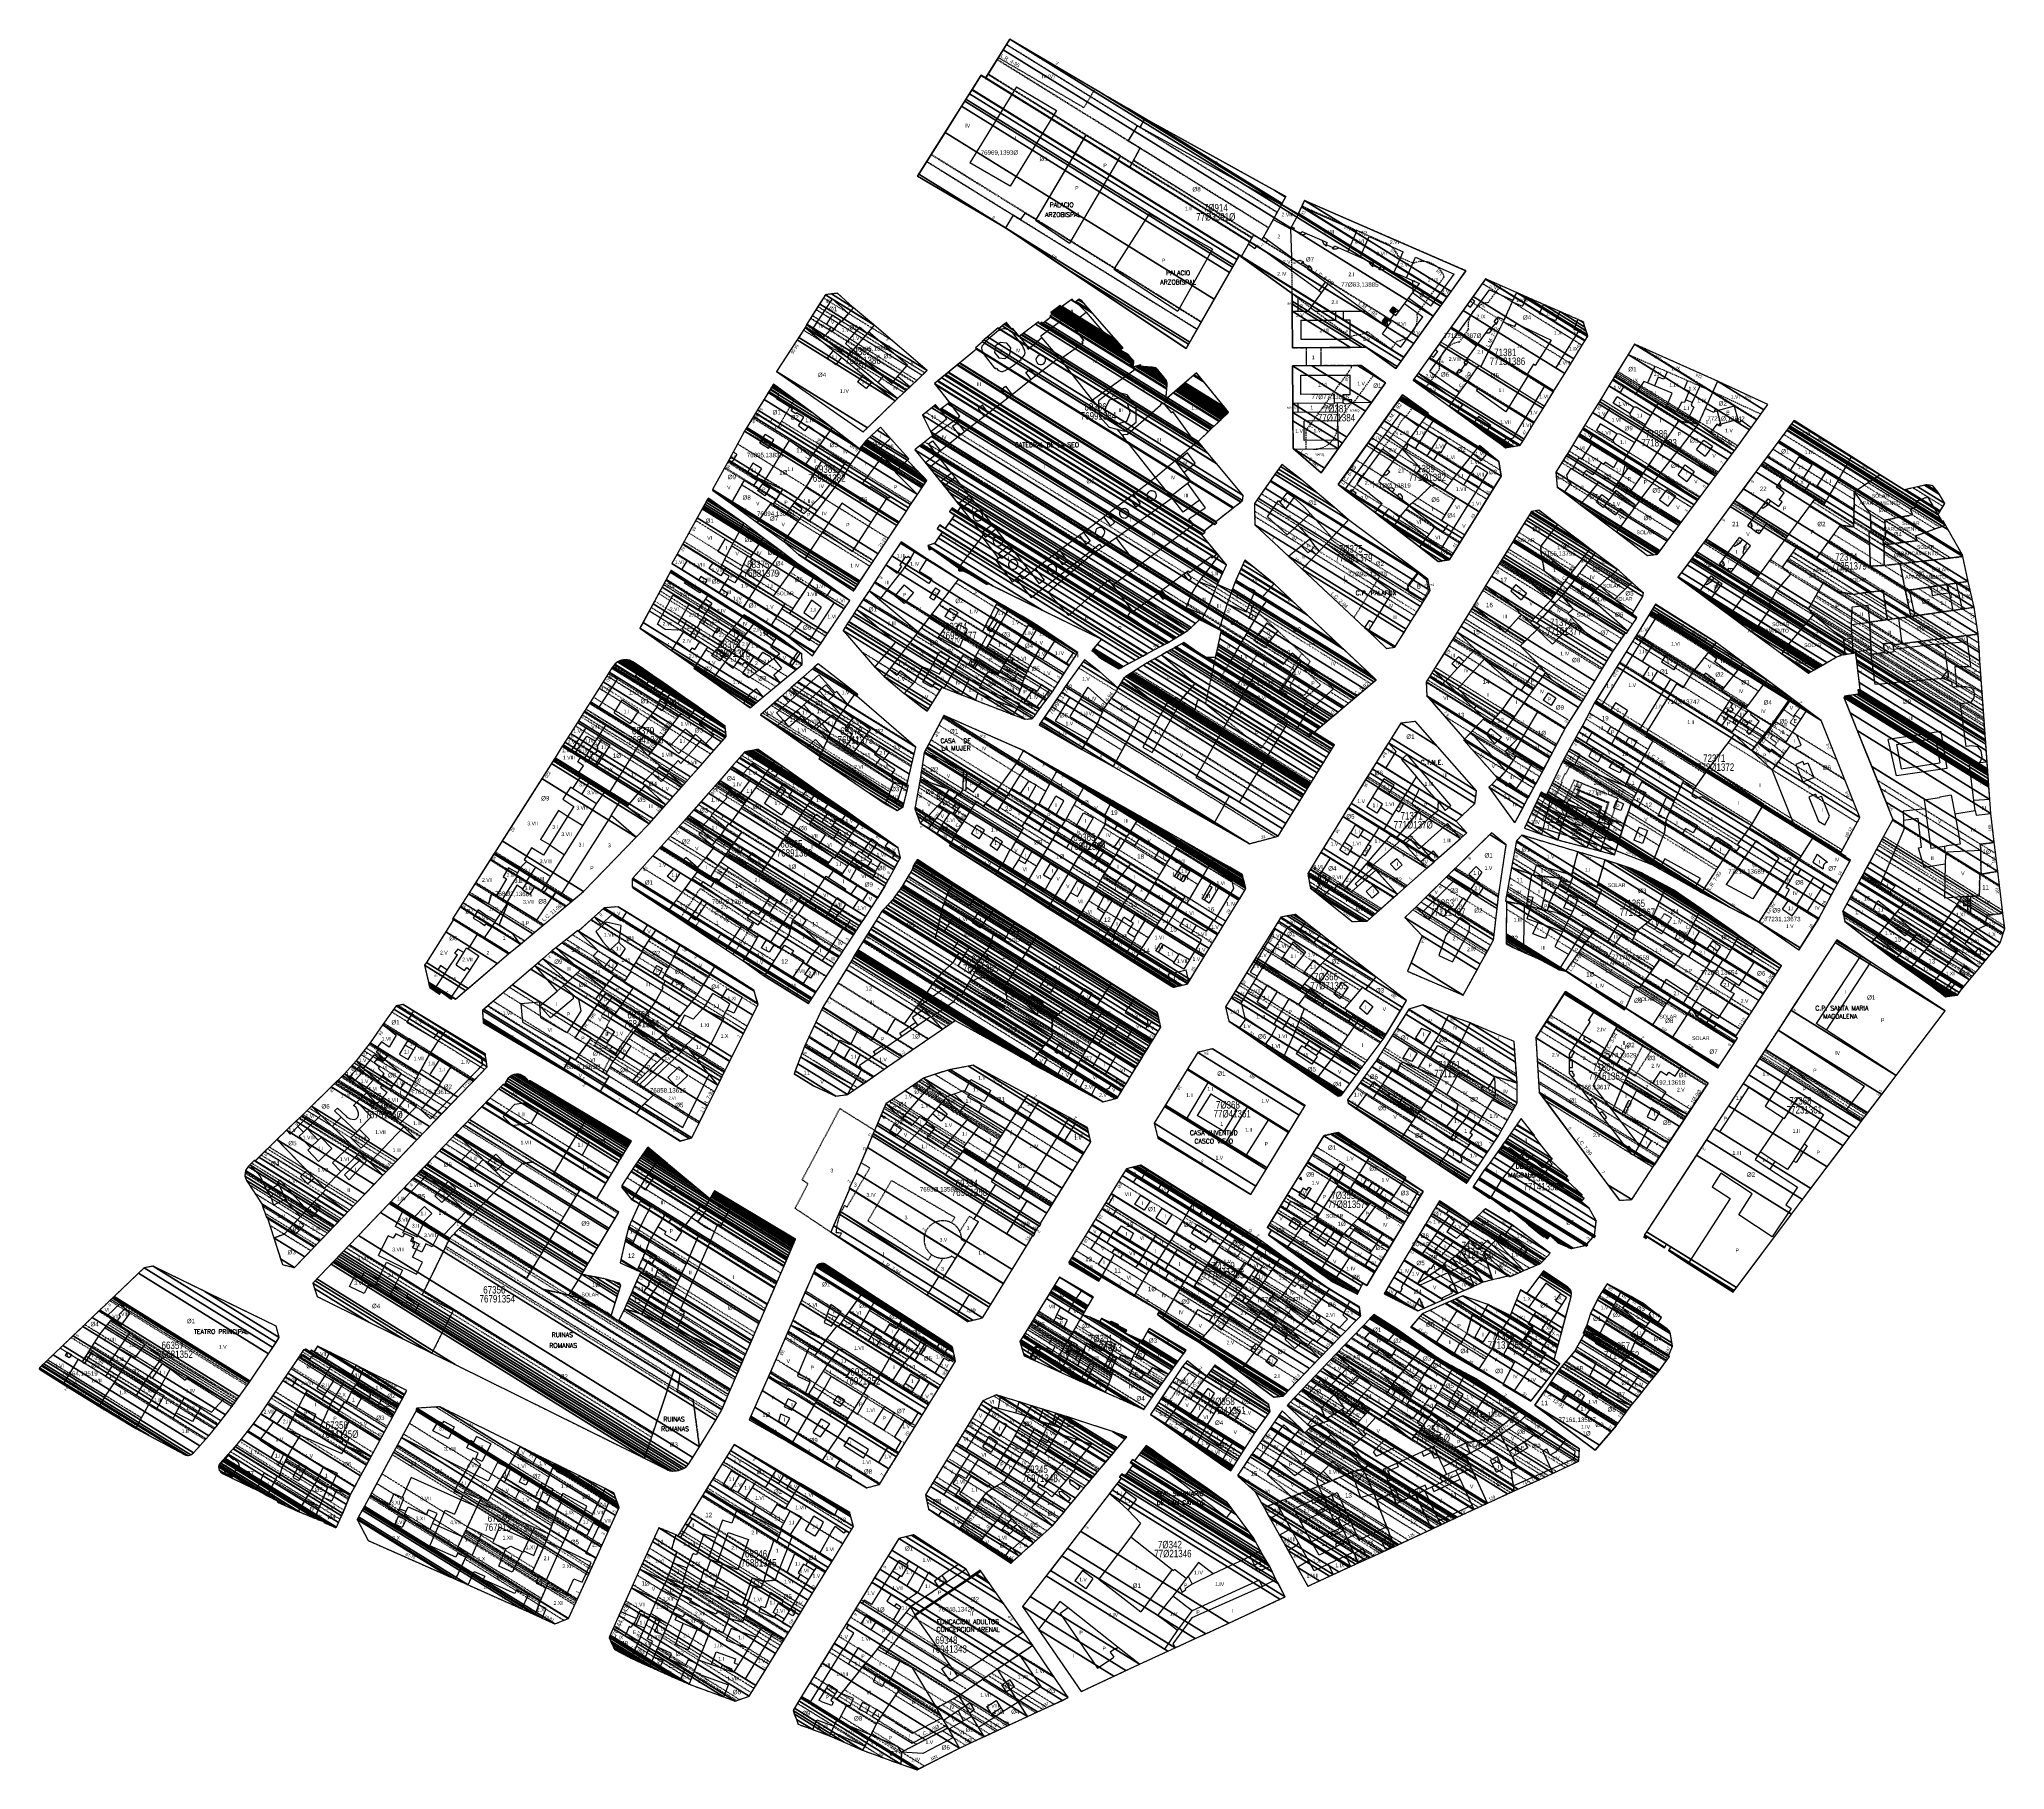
# Model space of a CAD drawing. Extents: x 676646 to 677304, y 613389 to 613969.
import ezdxf
from ezdxf.enums import TextEntityAlignment as Align

# ---------------------------------------------------------------- set-up
doc = ezdxf.new("R2010")
doc.units = 0
doc.header["$MEASUREMENT"] = 0
for name, pattern in [('DASHED', [0.75, 0.5, -0.25]), ('DOT', [0.25, 0, -0.25]), ('HIDDEN', [0.375, 0.25, -0.125])]:
    doc.linetypes.add(name, pattern=pattern)
doc.layers.get('0').update_dxf_attribs({"linetype": 'CONTINUOUS'})
for name, color, linetype in [('10', 7, 'CONTINUOUS'), ('11', 7, 'CONTINUOUS'), ('12', 7, 'CONTINUOUS'), ('13', 7, 'CONTINUOUS'), ('17', 7, 'CONTINUOUS'), ('22', 7, 'CONTINUOUS'), ('23', 7, 'CONTINUOUS'), ('25', 7, 'CONTINUOUS'), ('26', 7, 'CONTINUOUS'), ('27', 7, 'CONTINUOUS'), ('28', 7, 'CONTINUOUS'), ('29', 7, 'CONTINUOUS'), ('31', 7, 'CONTINUOUS'), ('32', 7, 'CONTINUOUS'), ('33', 7, 'CONTINUOUS'), ('34', 7, 'CONTINUOUS'), ('35', 7, 'CONTINUOUS'), ('36', 7, 'CONTINUOUS'), ('38', 7, 'CONTINUOUS'), ('62', 7, 'CONTINUOUS'), ('8', 7, 'CONTINUOUS'), ('9', 7, 'CONTINUOUS'), ('CONSTRUCTION_CLASS', 7, 'CONTINUOUS')]:
    doc.layers.add(name, color=color, linetype=linetype)
doc.styles.add('ROMANS', font='ROMANS', dxfattribs={"height": 0.2})
doc.styles.get("Standard").update_dxf_attribs({"font": 'txt', "height": 0.2})

msp = doc.modelspace()

# ---------------------------------------------------------------- linework, layer by layer
at = {"color": 7, "linetype": 'DOT'}
for p, q in [((677014.48, 613939.17), (677016.12, 613942.11)), ((676979.65, 613908.32), (676996.29, 613936.52)), ((676996.29, 613936.52), (677007.91, 613929.57)), ((677010.46, 613934.61), (677013.57, 613939.66)), ((677014.53, 613932.21), (677010.46, 613934.61)), ((677013.57, 613939.66), (677014.48, 613939.17)), ((677007.91, 613929.57), (677007.04, 613928.01)), ((677007.04, 613928.01), (677011.09, 613925.78)), ((677011.09, 613925.78), (677014.53, 613932.21)), ((676969.46, 613905.39), (676971.95, 613909.65)), ((676971.95, 613909.65), (676974.33, 613908.26)), ((676974.33, 613908.26), (676976.03, 613910.37)), ((676976.03, 613910.37), (676979.65, 613908.32)), ((677192.58, 613648.07), (677196.18, 613645.85)), ((677199.09, 613644.06), (677199.24, 613643.85)), ((676971.08, 613606.03), (676976.86, 613614.9)), ((676965.6, 613597.63), (676971.08, 613606.03)), ((676963.77, 613594.71), (676965.6, 613597.63)), ((676935.09, 613597.04), (676949.15, 613588.15)), ((676949.15, 613588.15), (676955.76, 613596.96)), ((676955.76, 613596.96), (676958.31, 613594.92)), ((676958.31, 613594.92), (676959.36, 613594.01)), ((676959.36, 613594.01), (676961.92, 613592.09)), ((676961.92, 613592.09), (676963.77, 613594.71))]:
    msp.add_line(p, q, dxfattribs=at)
at = {"color": 55, "linetype": 'DOT'}
msp.add_line((677061.87, 613913.24), (677063.35, 613915.91), dxfattribs=at)
at = {"color": 7, "linetype": 'CONTINUOUS'}
msp.add_line((677136.97, 613679.95), (677137.32, 613679.71), dxfattribs=at)
at = {"color": 7, "linetype": 'DOT'}
msp.add_3dface([(676939.01, 613710.74), (676940.85, 613705.95), (676943.05, 613708.71), (676939.01, 613710.74)], dxfattribs=at)
at = {"layer": '10', "color": 215, "linetype": 'CONTINUOUS'}
for p, q in [((676962.73, 613955.63), (676970.82, 613968.62)), ((676970.82, 613968.62), (677016.12, 613942.11)), ((676939.9, 613922.77), (676961.26, 613956.63)), ((676961.26, 613956.63), (676962.73, 613955.63)), ((677016.12, 613942.11), (677059.64, 613917.97)), ((676969.46, 613905.39), (676939.9, 613922.77)), ((677059.64, 613917.97), (677063.35, 613915.91)), ((677063.35, 613915.91), (677061.87, 613913.24)), ((677067.52, 613910.05), (677069.55, 613914.58)), ((677069.55, 613914.58), (677123.69, 613891.08)), ((677061.87, 613913.24), (677067.52, 613910.05)), ((677029.9, 613865.02), (676969.46, 613905.39)), ((677047.77, 613896.23), (677029.9, 613865.02)), ((677048.36, 613895.72), (677047.77, 613896.23)), ((677065.41, 613883.4), (677048.36, 613895.72)), ((677123.69, 613891.08), (677112.74, 613875.79)), ((677130.28, 613888.3), (677118.68, 613872.07)), ((677140.64, 613883.76), (677130.28, 613888.3)), ((676909.06, 613883.04), (676902.8, 613873.16)), ((676913.06, 613883.51), (676909.06, 613883.04)), ((676918.48, 613878.69), (676913.06, 613883.51)), ((676991.72, 613881.58), (676988.16, 613878.92)), ((676992.26, 613880.76), (676991.72, 613881.58)), ((676992.97, 613880.69), (676992.26, 613880.76)), ((676994.01, 613881.51), (676992.97, 613880.69)), ((676994.73, 613881.24), (676994.01, 613881.51)), ((677008.72, 613865.22), (676994.73, 613881.24)), ((677065.45, 613877.5), (677065.41, 613883.4)), ((677143.9, 613882.33), (677140.64, 613883.76)), ((677149.7, 613879.8), (677143.9, 613882.33)), ((676925.45, 613872.83), (676918.48, 613878.69)), ((676984.65, 613875.48), (676981.91, 613873.44)), ((676985.02, 613876.4), (676984.31, 613875.91)), ((676984.31, 613875.91), (676984.65, 613875.48)), ((676987.76, 613879.46), (676984.55, 613877.05)), ((676984.55, 613877.05), (676985.02, 613876.4)), ((676988.16, 613878.92), (676987.76, 613879.46)), ((677065.54, 613865.26), (677065.45, 613877.5)), ((677112.74, 613875.79), (677100.21, 613858.3)), ((677155.1, 613877.44), (677149.7, 613879.8)), ((677161.18, 613874.78), (677155.1, 613877.44)), ((677163.01, 613873.98), (677161.18, 613874.78)), ((677164.53, 613869.14), (677163.01, 613873.98)), ((676902.25, 613872), (676892.7, 613857.27)), ((676902.8, 613873.16), (676902.25, 613872)), ((676943.13, 613857.66), (676925.45, 613872.83)), ((676966.91, 613871.9), (676961.57, 613867.41)), ((676961.57, 613867.41), (676961.73, 613867.2)), ((676967.13, 613871.64), (676966.91, 613871.9)), ((676969.7, 613873.72), (676967.13, 613871.64)), ((676971.57, 613871.51), (676969.7, 613873.72)), ((676971.85, 613871.66), (676971.57, 613871.51)), ((676974.03, 613869.07), (676971.85, 613871.66)), ((676979.41, 613873.15), (676974.03, 613869.07)), ((676980.42, 613873.95), (676979.41, 613873.15)), ((676980.88, 613873.32), (676980.42, 613873.95)), ((676981.59, 613873.83), (676980.88, 613873.32)), ((676981.91, 613873.44), (676981.59, 613873.83)), ((677118.68, 613872.07), (677107.64, 613856.7)), ((677159.81, 613861.52), (677163.54, 613867.54)), ((677163.54, 613867.54), (677164.53, 613869.14)), ((676959.7, 613864.81), (676945.64, 613853.23)), ((676961.73, 613867.2), (676959.34, 613865.27)), ((676959.34, 613865.27), (676959.7, 613864.81)), ((677007.77, 613864.47), (677008.72, 613865.22)), ((677010.29, 613863.21), (677007.77, 613864.47)), ((677012.36, 613860.75), (677010.29, 613863.21)), ((677090.25, 613865.43), (677065.54, 613865.26)), ((677100.21, 613858.3), (677090.25, 613865.43)), ((677156.81, 613856.68), (677159.81, 613861.52)), ((677178.01, 613862.97), (677172.87, 613854.57)), ((677180.16, 613866.49), (677178.01, 613862.97)), ((677208.02, 613854.05), (677180.16, 613866.49)), ((676892.7, 613857.27), (676921.73, 613837.04)), ((676937.43, 613852.21), (676943.13, 613857.66)), ((677012.15, 613858.76), (677012.36, 613860.75)), ((677014.66, 613859.51), (677012.15, 613858.76)), ((677014.83, 613858.98), (677014.66, 613859.51)), ((677018.19, 613858.76), (677014.83, 613858.98)), ((677019.14, 613858.65), (677018.19, 613858.76)), ((677019.78, 613858.47), (677019.14, 613858.65)), ((677020.16, 613858.18), (677019.78, 613858.47)), ((677020.67, 613857.58), (677020.16, 613858.18)), ((677022.45, 613855.39), (677020.67, 613857.58)), ((677023.11, 613854.56), (677022.45, 613855.39)), ((677023.37, 613854.01), (677023.11, 613854.56)), ((677033.35, 613856.82), (677023.68, 613848.46)), ((677044.18, 613843.66), (677033.35, 613856.82)), ((677065.58, 613859.18), (677088.57, 613859.35)), ((677065.67, 613846.57), (677065.58, 613859.18)), ((677088.57, 613859.35), (677096.77, 613853.48)), ((677107.64, 613856.7), (677105.98, 613854.39)), ((677105.98, 613854.39), (677118.05, 613845.63)), ((677153.18, 613850.82), (677156.81, 613856.68)), ((677172.87, 613854.57), (677171.6, 613852.49)), ((676890.64, 613851.42), (676886.35, 613844.47)), ((676891.68, 613853.11), (676890.64, 613851.42)), ((676898.66, 613847.96), (676891.68, 613853.11)), ((676904.65, 613843.54), (676898.66, 613847.96)), ((676932.47, 613847.46), (676933.25, 613848.21)), ((676933.25, 613848.21), (676937.43, 613852.21)), ((676945.64, 613853.23), (676950.59, 613846.88)), ((677023.22, 613848.72), (677023.56, 613852.93)), ((677023.68, 613848.46), (677023.22, 613848.72)), ((677023.57, 613853.37), (677023.37, 613854.01)), ((677023.56, 613852.93), (677023.57, 613853.37)), ((677080.92, 613819.42), (677102.45, 613849.46)), ((677096.77, 613853.48), (677092.03, 613846.86)), ((677102.45, 613849.46), (677111.02, 613843.3)), ((677149.52, 613844.92), (677153.18, 613850.82)), ((677171.6, 613852.49), (677168.4, 613847.25)), ((677224.83, 613846.21), (677208.02, 613854.05)), ((676886.35, 613844.47), (676882.68, 613838.49)), ((676911.29, 613838.42), (676904.65, 613843.54)), ((676921.73, 613837.04), (676932.47, 613847.46)), ((676945.98, 613846.13), (676941.61, 613842.71)), ((676941.61, 613842.71), (676944.35, 613837.11)), ((676947.41, 613844.41), (676945.98, 613846.13)), ((676950.59, 613846.88), (676947.41, 613844.41)), ((677033.93, 613833.87), (677044.18, 613843.66)), ((677065.69, 613843.57), (677065.67, 613846.57)), ((677065.78, 613831.46), (677065.69, 613843.57)), ((677092.03, 613846.86), (677080.93, 613831.36)), ((677111.02, 613843.3), (677110.78, 613842.96)), ((677110.78, 613842.96), (677113.17, 613841.43)), ((677113.17, 613841.43), (677127.8, 613832.05)), ((677118.05, 613845.63), (677120.74, 613843.66)), ((677120.74, 613843.66), (677126.06, 613839.76)), ((677146.44, 613839.94), (677149.52, 613844.92)), ((677166.13, 613843.53), (677162.98, 613838.38)), ((677168.4, 613847.25), (677166.13, 613843.53)), ((677213.63, 613830.71), (677224.83, 613846.21)), ((676881.98, 613837.31), (676878.17, 613830.32)), ((676882.42, 613838.12), (676881.98, 613837.31)), ((676882.68, 613838.49), (676882.42, 613838.12)), ((676917.53, 613833.65), (676911.29, 613838.42)), ((676927.51, 613838.61), (676922.93, 613834.45)), ((676930.87, 613834.88), (676927.51, 613838.61)), ((676936.99, 613828.08), (676930.87, 613834.88)), ((676944.62, 613835.47), (676939.06, 613831.09)), ((676944.35, 613837.11), (676945.03, 613835.71)), ((676945.03, 613835.71), (676944.62, 613835.47)), ((677126.06, 613839.76), (677130.28, 613836.67)), ((677130.28, 613836.67), (677135.55, 613832.81)), ((677142.72, 613833.93), (677146.44, 613839.94)), ((677161.76, 613836.38), (677157.67, 613829.75)), ((677162.98, 613838.38), (677161.76, 613836.38)), ((677231.27, 613837.76), (677223.29, 613826.98)), ((677233.62, 613840.93), (677231.27, 613837.76)), ((677252.86, 613828.82), (677233.62, 613840.93)), ((676878.17, 613830.32), (676876.54, 613827.33)), ((676920.43, 613831.36), (676917.53, 613833.65)), ((676922.93, 613834.45), (676920.43, 613831.36)), ((676936.49, 613827.56), (676936.99, 613828.08)), ((676939.06, 613831.09), (676942.57, 613826.72)), ((677049.04, 613815.75), (677033.93, 613833.87)), ((677075.23, 613823.4), (677065.78, 613831.46)), ((677080.93, 613831.36), (677075.23, 613823.4)), ((677127.8, 613832.05), (677128.2, 613832.56)), ((677128.2, 613832.56), (677131.08, 613830.15)), ((677131.08, 613830.15), (677134.7, 613827.11)), ((677135.55, 613832.81), (677136.98, 613831.76)), ((677136.98, 613831.76), (677141.9, 613832.61)), ((677141.9, 613832.61), (677142.72, 613833.93)), ((677157.67, 613829.75), (677153.84, 613823.54)), ((677207.29, 613822.18), (677213.63, 613830.71)), ((677262.52, 613822.68), (677252.86, 613828.82)), ((676876.54, 613827.33), (676871.26, 613817.74)), ((676943.02, 613820.83), (676936.49, 613827.56)), ((676942.57, 613826.72), (676943.83, 613825.16)), ((676943.83, 613825.16), (676947.63, 613820.42)), ((677061.98, 613826.17), (677052.81, 613813.05)), ((677068.53, 613821.13), (677061.98, 613826.17)), ((677135.49, 613822.25), (677132.91, 613818.08)), ((677134.7, 613827.11), (677135.49, 613822.25)), ((677153.84, 613823.54), (677154.27, 613818.58)), ((677201.26, 613814.07), (677207.29, 613822.18)), ((677223.29, 613826.98), (677213.7, 613814.02)), ((677270.48, 613817.62), (677262.52, 613822.68)), ((676869.98, 613814.71), (676869.67, 613814.68)), ((676881.73, 613806.47), (676869.98, 613814.71)), ((676871.26, 613817.74), (676871.37, 613817.45)), ((676871.37, 613817.45), (676877.43, 613813.1)), ((676936.91, 613811.61), (676939.89, 613816.1)), ((676939.89, 613816.1), (676943.02, 613820.83)), ((676947.63, 613820.42), (676948.85, 613818.91)), ((676948.85, 613818.91), (676953.59, 613813)), ((677048.87, 613814.07), (677049.04, 613815.75)), ((677073.86, 613816.6), (677068.53, 613821.13)), ((677079.61, 613811.68), (677073.86, 613816.6)), ((677083.16, 613817.7), (677080.92, 613819.42)), ((677093.23, 613810.02), (677083.16, 613817.7)), ((677132.91, 613818.08), (677128.11, 613810.32)), ((677154.27, 613818.58), (677156.56, 613816.85)), ((677156.56, 613816.85), (677161.96, 613812.78)), ((677278.01, 613819.32), (677270.48, 613817.62)), ((677280.15, 613819.04), (677278.01, 613819.32)), ((677282.4, 613816.07), (677280.15, 613819.04)), ((677284.12, 613813.09), (677282.4, 613816.07)), ((676869.67, 613814.68), (676861.27, 613799.59)), ((676877.43, 613813.1), (676886.23, 613806.74)), ((676918.52, 613783.75), (676936.19, 613810.52)), ((676936.19, 613810.52), (676936.91, 613811.61)), ((676952.32, 613809.11), (676949.11, 613804.64)), ((676951.57, 613811.6), (676950.61, 613810.37)), ((676950.61, 613810.37), (676952.32, 613809.11)), ((676953.27, 613810.41), (676951.57, 613811.6)), ((676954.39, 613812.01), (676953.27, 613810.41)), ((676953.59, 613813), (676954.39, 613812.01)), ((677039.84, 613807.07), (677048.87, 613814.07)), ((677052.81, 613813.05), (677052.92, 613805.96)), ((677084.38, 613807.6), (677079.61, 613811.68)), ((677095.53, 613808.25), (677093.23, 613810.02)), ((677099.4, 613805.3), (677095.53, 613808.25)), ((677128.11, 613810.32), (677122.54, 613801.31)), ((677145.62, 613810.37), (677135.75, 613794.32)), ((677148.07, 613810.82), (677145.62, 613810.37)), ((677154.4, 613806.06), (677148.07, 613810.82)), ((677161.96, 613812.78), (677174.18, 613803.58)), ((677195.03, 613805.69), (677201.26, 613814.07)), ((677213.7, 613814.02), (677204.19, 613801.16)), ((677281.87, 613809.4), (677284.12, 613813.09)), ((677283.24, 613807.05), (677281.87, 613809.4)), ((676888.2, 613801.62), (676881.73, 613806.47)), ((676886.23, 613806.74), (676895.1, 613800.32)), ((676894.39, 613796.95), (676888.2, 613801.62)), ((676948.19, 613803.43), (676945.64, 613799.71)), ((676947.35, 613805.87), (676946.49, 613804.67)), ((676946.49, 613804.67), (676948.19, 613803.43)), ((676949.11, 613804.64), (676947.35, 613805.87)), ((677035.16, 613802.61), (677036.31, 613803.51)), ((677040.44, 613796.16), (677035.16, 613802.61)), ((677035.94, 613803.95), (677039.12, 613806.43)), ((677036.31, 613803.51), (677035.94, 613803.95)), ((677039.12, 613806.43), (677039.46, 613806.01)), ((677039.46, 613806.01), (677040.23, 613806.58)), ((677040.23, 613806.58), (677039.84, 613807.07)), ((677052.92, 613805.96), (677064.18, 613795.4)), ((677107.69, 613790.17), (677084.38, 613807.6)), ((677108.11, 613798.5), (677099.4, 613805.3)), ((677165.24, 613797.84), (677154.4, 613806.06)), ((677174.18, 613803.58), (677184.52, 613795.69)), ((677187.9, 613796.07), (677195.03, 613805.69)), ((677283.24, 613807.05), (677283.56, 613807.25)), ((677284.39, 613805.81), (677283.56, 613807.25)), ((677290, 613796.02), (677284.39, 613805.81)), ((676859.38, 613796.14), (676857.64, 613792.97)), ((676861.27, 613799.59), (676859.38, 613796.14)), ((676899.44, 613793.08), (676894.39, 613796.95)), ((676895.1, 613800.32), (676900.09, 613795.95)), ((676900.09, 613795.95), (676902.21, 613794.54)), ((676934.42, 613800.17), (676929.35, 613792.47)), ((676939.05, 613797.17), (676934.42, 613800.17)), ((676943.07, 613794.58), (676939.05, 613797.17)), ((676945.64, 613799.71), (676943.42, 613798.95)), ((676943.42, 613798.95), (676943.88, 613797.59)), ((676943.88, 613797.59), (676944.71, 613797.92)), ((676944.71, 613797.92), (676953.64, 613791.52)), ((677040.84, 613795.66), (677040.44, 613796.16)), ((677043.45, 613792.47), (677040.84, 613795.66)), ((677064.18, 613795.4), (677068.84, 613791.02)), ((677114.39, 613793.59), (677108.11, 613798.5)), ((677122.54, 613801.31), (677118.17, 613794.25)), ((677166.97, 613796.55), (677165.24, 613797.84)), ((677174.22, 613791.12), (677166.97, 613796.55)), ((677184.52, 613795.69), (677187.9, 613796.07)), ((677204.19, 613801.16), (677194.74, 613788.39)), ((677290.16, 613795.27), (677290, 613796.02)), ((677291.94, 613786.96), (677290.16, 613795.27)), ((676857.33, 613790.64), (676846.93, 613771.27)), ((676862.46, 613787.38), (676857.33, 613790.64)), ((676857.64, 613792.97), (676860.93, 613790.91)), ((676860.93, 613790.91), (676866.54, 613787.41)), ((676905.54, 613789.01), (676899.44, 613793.08)), ((676902.21, 613794.54), (676918.52, 613783.75)), ((676911.35, 613784.82), (676905.54, 613789.01)), ((676929.35, 613792.47), (676923.68, 613783.86)), ((676953.68, 613787.72), (676943.07, 613794.58)), ((676953.64, 613791.52), (676953.67, 613790.57)), ((676953.67, 613790.57), (676955.13, 613790.54)), ((676955.13, 613790.54), (676957.31, 613789.49)), ((676957.31, 613789.49), (676963.06, 613785.99)), ((677040.39, 613785.88), (677043.45, 613792.47)), ((677049.65, 613794.12), (677046.34, 613786.8)), ((677059.39, 613786.19), (677049.65, 613794.12)), ((677068.84, 613791.02), (677089.72, 613771.48)), ((677110.96, 613787.72), (677107.69, 613790.17)), ((677118.17, 613794.25), (677114.39, 613793.59)), ((677135.75, 613794.32), (677130.19, 613785.46)), ((677174.43, 613791), (677174.22, 613791.12)), ((677174.66, 613790.87), (677174.43, 613791)), ((677179.33, 613786.61), (677174.66, 613790.87)), ((677194.74, 613788.39), (677201.7, 613783.24)), ((676867.65, 613784.08), (676862.46, 613787.38)), ((676866.54, 613787.41), (676868.68, 613786.07)), ((676869.88, 613782.67), (676867.65, 613784.08)), ((676868.68, 613786.07), (676873.49, 613783.06)), ((676881.42, 613775.33), (676869.88, 613782.67)), ((676873.49, 613783.06), (676875.64, 613781.71)), ((676917.26, 613780.56), (676911.35, 613784.82)), ((676923.68, 613783.86), (676919.52, 613777.55)), ((676966.76, 613780.02), (676953.68, 613787.72)), ((676963.06, 613785.99), (676963.77, 613786.14)), ((676963.77, 613786.14), (677001.62, 613767.6)), ((677045.22, 613783.81), (677040.39, 613785.88)), ((677046.34, 613786.8), (677045.22, 613783.81)), ((677093.61, 613753.99), (677059.39, 613786.19)), ((677109.59, 613780.45), (677111.73, 613783.88)), ((677111.73, 613783.88), (677110.96, 613787.72)), ((677130.19, 613785.46), (677126.2, 613778.79)), ((677183.15, 613783.13), (677179.33, 613786.61)), ((677179.48, 613776.22), (677182.95, 613781.91)), ((677182.95, 613781.91), (677183.15, 613783.13)), ((677201.7, 613783.24), (677205.35, 613780.53)), ((677293.98, 613778.27), (677291.94, 613786.96)), ((676875.64, 613781.71), (676881.35, 613778.14)), ((676881.35, 613778.14), (676890.79, 613772.09)), ((676881.72, 613775.72), (676881.42, 613775.33)), ((676885.51, 613773.5), (676881.72, 613775.72)), ((676904.75, 613762.04), (676915.34, 613777.72)), ((676915.34, 613777.72), (676917.26, 613780.56)), ((676929.67, 613768.96), (676919.52, 613777.55)), ((676970.69, 613777.76), (676966.76, 613780.02)), ((676977.76, 613773.69), (676970.69, 613777.76)), ((677099.89, 613764.92), (677109.59, 613780.45)), ((677126.2, 613778.79), (677120.77, 613769.96)), ((677187.2, 613779.29), (677177.38, 613763.41)), ((677180.96, 613774.91), (677179.48, 613776.22)), ((677207.51, 613766.53), (677187.2, 613779.29)), ((677205.35, 613780.53), (677212, 613775.61)), ((677212, 613775.61), (677219.63, 613769.98)), ((677295.29, 613769.24), (677293.98, 613778.27)), ((676846.93, 613771.27), (676857.45, 613763.86)), ((676889.27, 613771.09), (676885.51, 613773.5)), ((676889.86, 613770.71), (676889.27, 613771.09)), ((676892.94, 613768.74), (676889.86, 613770.71)), ((676890.79, 613772.09), (676896.73, 613768.34)), ((676899.89, 613763.62), (676892.94, 613768.74)), ((676932.58, 613766.48), (676929.67, 613768.96)), ((676980.42, 613771.92), (676977.76, 613773.69)), ((676986.42, 613767.92), (676980.42, 613771.92)), ((677023.53, 613766.29), (677030.47, 613770.48)), ((677030.47, 613770.48), (677034.46, 613774.17)), ((677034.46, 613774.17), (677035.05, 613773.87)), ((677035.05, 613773.87), (677040.8, 613771)), ((677041.64, 613770.49), (677040.09, 613763.24)), ((677040.8, 613771), (677041.64, 613770.49)), ((677089.72, 613771.48), (677090.91, 613770.37)), ((677090.91, 613770.37), (677097.08, 613764.52)), ((677120.77, 613769.96), (677112.87, 613757.23)), ((677172.89, 613763.47), (677177.18, 613769.73)), ((677177.18, 613769.73), (677177.52, 613769.55)), ((677177.52, 613769.55), (677177.98, 613770.25)), ((677177.98, 613770.25), (677180.79, 613774.5)), ((677180.79, 613774.5), (677180.96, 613774.91)), ((677219.63, 613769.98), (677229.48, 613762.72)), ((677295.93, 613760.22), (677295.29, 613769.24)), ((676857.45, 613763.86), (676865.32, 613758.32)), ((676896.73, 613768.34), (676904.75, 613762.04)), ((676900.66, 613763.05), (676899.89, 613763.62)), ((676901.2, 613762.65), (676900.66, 613763.05)), ((676901.24, 613759.11), (676901.2, 613762.65)), ((676928.02, 613761.06), (676932.58, 613766.48)), ((676993.62, 613763.13), (676986.42, 613767.92)), ((676990.77, 613758.72), (676993.62, 613763.13)), ((677001.62, 613767.6), (676998.32, 613763.8)), ((676998.32, 613763.8), (677001.25, 613761.25)), ((677007.39, 613757.63), (677020.86, 613764.94)), ((677021.63, 613762.3), (677016.93, 613759.71)), ((677020.86, 613764.94), (677023.53, 613766.29)), ((677029.21, 613766.49), (677021.63, 613762.3)), ((677033.42, 613763.42), (677029.21, 613766.49)), ((677036.6, 613761.44), (677033.42, 613763.42)), ((677040.09, 613763.24), (677039.71, 613761.48)), ((677097.08, 613764.52), (677099.89, 613764.92)), ((677162.7, 613746.7), (677172.89, 613763.47)), ((677177.38, 613763.41), (677166.77, 613746.24)), ((677216.73, 613759.67), (677207.51, 613766.53)), ((677229.48, 613762.72), (677238.5, 613756.24)), ((677247.75, 613761.53), (677249.69, 613762.33)), ((677249.69, 613762.33), (677250.72, 613762.5)), ((677250.72, 613762.5), (677251.46, 613762.62)), ((677251.46, 613762.62), (677253.44, 613762.93)), ((677253.44, 613762.93), (677254.18, 613763.08)), ((677254.18, 613763.08), (677255.7, 613750.67)), ((676836.64, 613756.5), (676834.62, 613753.31)), ((676837.64, 613758.07), (676836.64, 613756.5)), ((676838.55, 613759.19), (676837.64, 613758.07)), ((676839.37, 613759.96), (676838.55, 613759.19)), ((676839.9, 613760.21), (676839.37, 613759.96)), ((676840.58, 613760.49), (676839.9, 613760.21)), ((676841.43, 613760.64), (676840.58, 613760.49)), ((676842.48, 613760.65), (676841.43, 613760.64)), ((676843.4, 613760.53), (676842.48, 613760.65)), ((676844.77, 613759.94), (676843.4, 613760.53)), ((676847.42, 613758.1), (676844.77, 613759.94)), ((676851.23, 613755.45), (676847.42, 613758.1)), ((676853.56, 613753.84), (676851.23, 613755.45)), ((676865.32, 613758.32), (676865, 613757.91)), ((676865, 613757.91), (676870.91, 613753.8)), ((676893.91, 613753), (676899.1, 613757.33)), ((676899.1, 613757.33), (676901.24, 613759.11)), ((676906.6, 613759.34), (676899.77, 613753.28)), ((676919.18, 613749.63), (676906.6, 613759.34)), ((676925.64, 613758.24), (676928.02, 613761.06)), ((676925.64, 613758.24), (676928.71, 613755.14)), ((676985.12, 613750.01), (676990.77, 613758.72)), ((676995.83, 613760.68), (676989.43, 613751.74)), ((677001.06, 613756.65), (676995.83, 613760.68)), ((677007.05, 613751.26), (677001.06, 613756.65)), ((677001.25, 613761.25), (677007.39, 613757.63)), ((677016.93, 613759.71), (677009.75, 613755.12)), ((677039.71, 613761.48), (677036.6, 613761.44)), ((677112.87, 613757.23), (677111.43, 613754.94)), ((677224.46, 613753.93), (677216.73, 613759.67)), ((677238.5, 613756.24), (677242.58, 613758.57)), ((677242.58, 613758.57), (677247.75, 613761.53)), ((677297.58, 613737.03), (677295.93, 613760.22)), ((676834.62, 613753.31), (676830.38, 613746.64)), ((676856.13, 613752.05), (676853.56, 613753.84)), ((676857.98, 613750.76), (676856.13, 613752.05)), ((676866.09, 613745.11), (676857.98, 613750.76)), ((676870.91, 613753.8), (676881.61, 613746.19)), ((676888.19, 613748.23), (676893.91, 613753)), ((676897.63, 613751.38), (676894.63, 613748.71)), ((676899.77, 613753.28), (676897.63, 613751.38)), ((676919.66, 613749.26), (676919.18, 613749.63)), ((676919.59, 613748.54), (676919.95, 613748.98)), ((676919.95, 613748.98), (676919.66, 613749.26)), ((676928.71, 613755.14), (676935.46, 613749.38)), ((676935.46, 613749.38), (676935.62, 613749.24)), ((676935.62, 613749.24), (676943.03, 613743.54)), ((676943.25, 613743.63), (676948.16, 613751.5)), ((676948.16, 613751.5), (676948.91, 613751.21)), ((676948.91, 613751.21), (676954.66, 613748.98)), ((676954.66, 613748.98), (676959.33, 613747.17)), ((676988.21, 613749.9), (676980.67, 613738.85)), ((676980.85, 613744.22), (676985.12, 613750.01)), ((676989.43, 613751.74), (676988.21, 613749.9)), ((677008.99, 613754.42), (677007.05, 613751.26)), ((677009.75, 613755.12), (677008.99, 613754.42)), ((677072.81, 613736.44), (677093.61, 613753.99)), ((677111.43, 613754.94), (677110.41, 613753.3)), ((677110.41, 613753.3), (677110.57, 613748.57)), ((677232.43, 613748.01), (677224.46, 613753.93)), ((677255.24, 613749.17), (677251.33, 613748.61)), ((677255.7, 613750.67), (677255, 613750.58)), ((677255, 613750.58), (677255.24, 613749.17)), ((676828.38, 613743.49), (676825.94, 613739.64)), ((676830.38, 613746.64), (676828.38, 613743.49)), ((676869.59, 613742.64), (676866.09, 613745.11)), ((676875.43, 613738.51), (676869.59, 613742.64)), ((676881.61, 613746.19), (676883.84, 613744.61)), ((676883.84, 613744.61), (676888.19, 613748.23)), ((676894.63, 613748.71), (676887.34, 613742.21)), ((676939.34, 613731.44), (676919.59, 613748.54)), ((676943.03, 613743.54), (676943.25, 613743.63)), ((676959.33, 613747.17), (676972.09, 613742.21)), ((676978.46, 613740.98), (676979.43, 613742.29)), ((676979.43, 613742.29), (676980.85, 613744.22)), ((677110.57, 613748.57), (677123.24, 613734.08)), ((677156.94, 613737.65), (677162.7, 613746.7)), ((677166.77, 613746.24), (677162.69, 613738.61)), ((677232.86, 613747.68), (677232.43, 613748.01)), ((677237.9, 613743.94), (677232.86, 613747.68)), ((677242.77, 613740.3), (677237.9, 613743.94)), ((677250.59, 613748.48), (677250.36, 613748.1)), ((677250.36, 613748.1), (677266.75, 613707.23)), ((677251.33, 613748.61), (677250.59, 613748.48)), ((676823.62, 613735.99), (676821.23, 613732.23)), ((676825.94, 613739.64), (676823.62, 613735.99)), ((676875.86, 613735.01), (676875.43, 613738.51)), ((676887.34, 613742.21), (676892.74, 613738.42)), ((676892.74, 613738.42), (676902.95, 613731.26)), ((676948.78, 613742.06), (676942.12, 613729.51)), ((676975.42, 613730.28), (676948.78, 613742.06)), ((676972.09, 613742.21), (676975.97, 613740.8)), ((676975.97, 613740.8), (676978.46, 613740.98)), ((676980.67, 613738.85), (676995.01, 613730.68)), ((677079.64, 613732.21), (677072.81, 613736.44)), ((677101.82, 613739.44), (677097.71, 613732.85)), ((677106.78, 613740.03), (677101.82, 613739.44)), ((677127.24, 613716.74), (677106.78, 613740.03)), ((677149.66, 613723.87), (677156.94, 613737.65)), ((677162.69, 613738.61), (677160.61, 613734.83)), ((677255.7, 613707.83), (677242.77, 613740.3)), ((677298.33, 613726.47), (677297.58, 613737.03)), ((676820.9, 613731.7), (676818.48, 613727.89)), ((676821.23, 613732.23), (676820.9, 613731.7)), ((676861.3, 613718.52), (676871.72, 613730.33)), ((676871.72, 613730.33), (676875.86, 613735.01)), ((676882.05, 613729.83), (676877.75, 613724.93)), ((676886.49, 613730.69), (676882.05, 613729.83)), ((676892.08, 613726.76), (676886.49, 613730.69)), ((676902.95, 613731.26), (676907.2, 613728.28)), ((676936.35, 613718.71), (676939.34, 613731.44)), ((676942.12, 613729.51), (676940.82, 613720.73)), ((676986.88, 613723.83), (676975.42, 613730.28)), ((676995.01, 613730.68), (677005.46, 613724.93)), ((677060.74, 613701.61), (677079.64, 613732.21)), ((677097.71, 613732.85), (677093.68, 613726.4)), ((677123.24, 613734.08), (677122.93, 613733.76)), ((677122.93, 613733.76), (677134.28, 613721)), ((677158.41, 613730.86), (677156.25, 613726.93)), ((677160.61, 613734.83), (677158.41, 613730.86)), ((676818.48, 613727.89), (676798.14, 613695.9)), ((676877.75, 613724.93), (676873.68, 613720.29)), ((676894.65, 613724.95), (676892.08, 613726.76)), ((676903.83, 613718.47), (676894.65, 613724.95)), ((676907.2, 613728.28), (676906.93, 613727.49)), ((676906.93, 613727.49), (676929.05, 613712.41)), ((676996, 613718.69), (676986.88, 613723.83)), ((677005.46, 613724.93), (677039.16, 613705.87)), ((677093.68, 613726.4), (677084.33, 613711.22)), ((677144.48, 613714.28), (677149.66, 613723.87)), ((677156.25, 613726.93), (677150.7, 613715.48)), ((677299.22, 613713.93), (677298.33, 613726.47)), ((676855.59, 613712.08), (676861.3, 613718.52)), ((676873.68, 613720.29), (676867.48, 613713.21)), ((676906.35, 613716.7), (676903.83, 613718.47)), ((676910.84, 613713.58), (676906.35, 613716.7)), ((676935.12, 613711.4), (676936.87, 613718.58)), ((676936.87, 613718.58), (676936.35, 613718.71)), ((676940.82, 613720.73), (676939.01, 613710.74)), ((677005.15, 613713.56), (676996, 613718.69)), ((677126.72, 613712.52), (677127.24, 613716.74)), ((677132.41, 613718.92), (677131.4, 613718.04)), ((677131.4, 613718.04), (677139.87, 613706.34)), ((677134.28, 613721), (677132.41, 613718.92)), ((677148.85, 613716.35), (677143.3, 613704.29)), ((677150.7, 613715.48), (677148.85, 613716.35)), ((676849.98, 613705.72), (676855.59, 613712.08)), ((676867.48, 613713.21), (676863.3, 613708.5)), ((676916.43, 613709.7), (676910.84, 613713.58)), ((676920.86, 613706.62), (676916.43, 613709.7)), ((676929.05, 613712.41), (676933.07, 613710.24)), ((676933.07, 613710.24), (676935.12, 613711.4)), ((676939.01, 613710.74), (676940.85, 613705.95)), ((677014.39, 613708.3), (677005.15, 613713.56)), ((677084.33, 613711.22), (677075.12, 613696.27)), ((677120.44, 613706.66), (677126.72, 613712.52)), ((677140.19, 613706.32), (677144.48, 613714.28)), ((677299.57, 613709.21), (677299.22, 613713.93)), ((676845.68, 613701.28), (676849.98, 613705.72)), ((676863.3, 613708.5), (676854.17, 613698.29)), ((676925, 613703.68), (676920.86, 613706.62)), ((676930.27, 613699.95), (676925, 613703.68)), ((676940.85, 613705.95), (676943.65, 613704.15)), ((676943.65, 613704.15), (676946.35, 613702.3)), ((677028.17, 613700.49), (677014.39, 613708.3)), ((677039.16, 613705.87), (677051.11, 613699.08)), ((677123.96, 613702.67), (677120.44, 613706.66)), ((677139.87, 613706.34), (677140.19, 613706.32)), ((677143.3, 613704.29), (677149.14, 613702.2)), ((677249.21, 613695.9), (677255.7, 613707.83)), ((677266.75, 613707.23), (677257.06, 613689.4)), ((677300.73, 613699.43), (677299.57, 613709.21)), ((676828.06, 613683.1), (676845.68, 613701.28)), ((676854.17, 613698.29), (676844.54, 613687.54)), ((676933.41, 613697.72), (676930.27, 613699.95)), ((676934.19, 613694.33), (676933.41, 613697.72)), ((676946.35, 613702.3), (676951.02, 613699)), ((676951.02, 613699), (676950.67, 613698.49)), ((676950.67, 613698.49), (676966.08, 613688.7)), ((677039.1, 613694.27), (677028.17, 613700.49)), ((677051.11, 613699.08), (677060.74, 613701.61)), ((677075.12, 613696.27), (677071.59, 613690.51)), ((677114.64, 613694.44), (677121.86, 613700.82)), ((677132.24, 613702.73), (677117.75, 613688.52)), ((677121.86, 613700.82), (677123.96, 613702.67)), ((677137.21, 613698.7), (677132.24, 613702.73)), ((677134.57, 613681.42), (677137.21, 613698.7)), ((677140.59, 613700), (677138.96, 613691.04)), ((677142.47, 613701.9), (677140.59, 613700)), ((677161.18, 613696.33), (677142.47, 613701.9)), ((677149.14, 613702.2), (677154.43, 613700.31)), ((677154.43, 613700.31), (677164.21, 613697.85)), ((677170.31, 613693.66), (677161.18, 613696.33)), ((677164.21, 613697.85), (677168.78, 613696.62)), ((677168.78, 613696.62), (677173.49, 613695.35)), ((677173.49, 613695.35), (677173.92, 613696.83)), ((677173.92, 613696.83), (677185.94, 613692.11)), ((677301.91, 613689.77), (677300.73, 613699.43)), ((676798.14, 613695.9), (676789.48, 613682.26)), ((676928.92, 613684.85), (676931.97, 613690.31)), ((676931.97, 613690.31), (676933.45, 613693)), ((676933.45, 613693), (676934.19, 613694.33)), ((676937.64, 613689.58), (676936.79, 613688.23)), ((676938.18, 613690.42), (676937.64, 613689.58)), ((676938.4, 613691.07), (676938.18, 613690.42)), ((676938.55, 613691.82), (676938.4, 613691.07)), ((676938.85, 613692.21), (676938.55, 613691.82)), ((676939.3, 613692.91), (676938.85, 613692.21)), ((676939.89, 613693.8), (676939.3, 613692.91)), ((676951.98, 613685.9), (676939.89, 613693.8)), ((677044.59, 613691.15), (677039.1, 613694.27)), ((677048.75, 613688.78), (677044.59, 613691.15)), ((677071.59, 613690.51), (677070.68, 613689.03)), ((677100.79, 613682.17), (677110.54, 613690.82)), ((677110.54, 613690.82), (677113.05, 613693.04)), ((677113.05, 613693.04), (677114.64, 613694.44)), ((677138.96, 613691.04), (677136.97, 613679.95)), ((677179.42, 613690.62), (677170.31, 613693.66)), ((677182.52, 613689.26), (677179.42, 613690.62)), ((677185.94, 613692.11), (677188.49, 613690.68)), ((677188.49, 613690.68), (677200.23, 613684.09)), ((677247.06, 613683.57), (677252.54, 613693.54)), ((677251.01, 613694.88), (677249.21, 613695.9)), ((677250.92, 613694.52), (677251.01, 613694.88)), ((677252.54, 613693.54), (677250.92, 613694.52)), ((677303.62, 613675.66), (677301.91, 613689.77)), ((676823.87, 613679.61), (676828.06, 613683.1)), ((676844.54, 613687.54), (676844.28, 613687.18)), ((676844.28, 613687.18), (676844.33, 613684.7)), ((676844.33, 613684.7), (676844.58, 613684.33)), ((676844.58, 613684.33), (676856.38, 613676.45)), ((676928.92, 613684.85), (676926.57, 613680.83)), ((676933.68, 613683.21), (676932.92, 613682.21)), ((676934.27, 613684), (676933.68, 613683.21)), ((676934.86, 613684.97), (676934.27, 613684)), ((676936, 613686.88), (676934.86, 613684.97)), ((676936.79, 613688.23), (676936, 613686.88)), ((676959.22, 613681.29), (676951.98, 613685.9)), ((676966.08, 613688.7), (676974.85, 613683.12)), ((676974.85, 613683.12), (676983.64, 613677.52)), ((677047.55, 613680.1), (677049.97, 613684.04)), ((677049.97, 613684.04), (677048.75, 613688.78)), ((677070.68, 613689.03), (677071.55, 613684.22)), ((677071.55, 613684.22), (677073.05, 613683.04)), ((677073.05, 613683.04), (677075.39, 613681.18)), ((677117.75, 613688.52), (677106.96, 613677.87)), ((677190.92, 613684.83), (677182.52, 613689.26)), ((677193.21, 613683.62), (677190.92, 613684.83)), ((677202.46, 613677.28), (677193.21, 613683.62)), ((677200.23, 613684.09), (677202.63, 613682.74)), ((677241.91, 613674.01), (677247.06, 613683.57)), ((677256.96, 613689.22), (677249.92, 613676.42)), ((677257.06, 613689.4), (677256.96, 613689.22)), ((676789.48, 613682.26), (676784.13, 613673.85)), ((676806.85, 613665.39), (676823.87, 613679.61)), ((676834.94, 613677.56), (676831.6, 613674.56)), ((676839.62, 613677.94), (676834.94, 613677.56)), ((676842.42, 613676.21), (676839.62, 613677.94)), ((676856.38, 613676.45), (676862.58, 613672.34)), ((676922.56, 613674.71), (676924.49, 613677.66)), ((676924.49, 613677.66), (676926.57, 613680.83)), ((676927.97, 613676.42), (676926.1, 613673.38)), ((676928.4, 613676.88), (676927.97, 613676.42)), ((676929.15, 613677.67), (676928.4, 613676.88)), ((676929.93, 613678.51), (676929.15, 613677.67)), ((676930.82, 613679.45), (676929.93, 613678.51)), ((676931.44, 613680.12), (676930.82, 613679.45)), ((676931.77, 613680.51), (676931.44, 613680.12)), ((676932.22, 613681.22), (676931.77, 613680.51)), ((676932.92, 613682.21), (676932.22, 613681.22)), ((676965.62, 613677.22), (676959.22, 613681.29)), ((676972.7, 613672.71), (676965.62, 613677.22)), ((676983.64, 613677.52), (676992.44, 613672.03)), ((677042.24, 613671.45), (677047.55, 613680.1)), ((677075.39, 613681.18), (677085.62, 613673.01)), ((677090.57, 613673.13), (677100.79, 613682.17)), ((677106.96, 613677.87), (677103.23, 613674.29)), ((677132.96, 613666.83), (677134.57, 613681.42)), ((677136.97, 613679.95), (677137.32, 613679.71)), ((677137.32, 613679.71), (677137.13, 613665.46)), ((677215.23, 613668.21), (677202.46, 613677.28)), ((677202.63, 613682.74), (677221.8, 613672.77)), ((677249.92, 613676.42), (677250.64, 613672.96)), ((676784.45, 613673.66), (676775.36, 613659.26)), ((676784.13, 613673.85), (676784.45, 613673.66)), ((676826.07, 613669.96), (676818.72, 613664.22)), ((676826.23, 613669.72), (676826.07, 613669.96)), ((676831.6, 613674.56), (676826.23, 613669.72)), ((676849.41, 613671.92), (676842.42, 613676.21)), ((676852.2, 613670.2), (676849.41, 613671.92)), ((676860.43, 613665.27), (676852.2, 613670.2)), ((676862.58, 613672.34), (676875.77, 613663.64)), ((676918.44, 613668.42), (676920.52, 613671.6)), ((676920.52, 613671.6), (676922.56, 613674.71)), ((676926.1, 613673.38), (676923.18, 613668.7)), ((676979.79, 613668.27), (676972.7, 613672.71)), ((676992.44, 613672.03), (677001.41, 613666.34)), ((677040.69, 613668.9), (677042.24, 613671.45)), ((677059.44, 613670.82), (677053.31, 613660.93)), ((677061.69, 613674.46), (677059.44, 613670.82)), ((677066.58, 613675.38), (677061.69, 613674.46)), ((677070.04, 613672.67), (677066.58, 613675.38)), ((677075.06, 613668.75), (677070.04, 613672.67)), ((677085.62, 613673.01), (677090.57, 613673.13)), ((677103.23, 613674.29), (677109.05, 613668.16)), ((677221.8, 613672.77), (677235.27, 613663.45)), ((677241.91, 613674.01), (677235.27, 613663.45)), ((677250.64, 613672.96), (677259.64, 613666)), ((677302.67, 613665.83), (677304.21, 613670.6)), ((677304.21, 613670.6), (677303.62, 613675.66)), ((676802.9, 613662.19), (676806.85, 613665.39)), ((676818.72, 613664.22), (676817.43, 613663.21)), ((676872.11, 613658.21), (676860.43, 613665.27)), ((676875.77, 613663.64), (676881.47, 613659.84)), ((676913.57, 613660.93), (676918.44, 613668.42)), ((676923.18, 613668.7), (676918.83, 613661.7)), ((677004.81, 613652.38), (676979.79, 613668.27)), ((677001.41, 613666.34), (677004.27, 613664.5)), ((677004.27, 613664.5), (677009.26, 613661.29)), ((677035.9, 613661.04), (677037.63, 613663.9)), ((677037.63, 613663.9), (677040.69, 613668.9)), ((677080.72, 613664.33), (677075.06, 613668.75)), ((677093.5, 613654.48), (677080.72, 613664.33)), ((677109.05, 613668.16), (677104.09, 613656.3)), ((677122.78, 613648.3), (677132.96, 613666.83)), ((677137.13, 613665.46), (677139.56, 613664.24)), ((677139.56, 613664.24), (677144.02, 613662.25)), ((677220.67, 613664.36), (677215.23, 613668.21)), ((677229.41, 613658.17), (677220.67, 613664.36)), ((677247.96, 613666.83), (677228.26, 613636.64)), ((677256.01, 613661.56), (677247.96, 613666.83)), ((677259.64, 613666), (677267.41, 613660)), ((677299.14, 613661.58), (677301.41, 613664.31)), ((677301.41, 613664.31), (677302.67, 613665.83)), ((676775.36, 613659.26), (676774.69, 613658.42)), ((676774.69, 613658.42), (676776.47, 613650.89)), ((676785.14, 613646.97), (676799.12, 613658.89)), ((676799.12, 613658.89), (676802.9, 613662.19)), ((676811.65, 613658.17), (676804.2, 613651.77)), ((676814.34, 613660.47), (676811.65, 613658.17)), ((676817.43, 613663.21), (676814.34, 613660.47)), ((676885.12, 613650), (676872.11, 613658.21)), ((676881.47, 613659.84), (676888.67, 613654.73)), ((676903.38, 613645.47), (676911.41, 613657.65)), ((676917.94, 613660), (676908.19, 613644.27)), ((676911.41, 613657.65), (676913.57, 613660.93)), ((676918.83, 613661.7), (676917.94, 613660)), ((677009.26, 613661.29), (677012.06, 613659.49)), ((677012.06, 613659.49), (677024.84, 613651.42)), ((677030.83, 613652.73), (677035.9, 613661.04)), ((677053.31, 613660.93), (677045.05, 613647.45)), ((677144.02, 613662.25), (677148.06, 613660.45)), ((677148.06, 613660.45), (677154.98, 613656.83)), ((677154.98, 613656.83), (677157.13, 613656.38)), ((677213.97, 613634.34), (677229.41, 613658.17)), ((677259.32, 613659.39), (677256.01, 613661.56)), ((677284.27, 613643.08), (677259.32, 613659.39)), ((677267.41, 613660), (677272.21, 613656.64)), ((677294.12, 613655.51), (677295.83, 613657.58)), ((677295.83, 613657.58), (677297.56, 613659.67)), ((677297.56, 613659.67), (677297.85, 613660.01)), ((677297.85, 613660.01), (677299.14, 613661.58)), ((676776.47, 613650.89), (676779.75, 613648.61)), ((676804.2, 613651.77), (676794.11, 613643.17)), ((676888.67, 613654.73), (676897.28, 613649.31)), ((677012.63, 613647.39), (677004.81, 613652.38)), ((677024.84, 613651.42), (677025.59, 613650.95)), ((677025.59, 613650.95), (677030.45, 613652.11)), ((677030.45, 613652.11), (677030.83, 613652.73)), ((677103.81, 613646.53), (677093.5, 613654.48)), ((677104.09, 613656.3), (677122.78, 613648.3)), ((677157.13, 613656.38), (677176.8, 613643.45)), ((677272.21, 613656.64), (677279.44, 613651.57)), ((677279.44, 613651.57), (677283.03, 613648.84)), ((677288.38, 613648.36), (677289.99, 613650.51)), ((677289.99, 613650.51), (677290.22, 613650.81)), ((677290.22, 613650.81), (677292.42, 613653.46)), ((677292.42, 613653.46), (677294.12, 613655.51)), ((676765.27, 613644.73), (676760.79, 613638.5)), ((676767.55, 613645.18), (676765.27, 613644.73)), ((676771.08, 613643.05), (676767.55, 613645.18)), ((676779.75, 613648.61), (676780.28, 613649.41)), ((676780.28, 613649.41), (676783.33, 613647.23)), ((676783.33, 613647.23), (676783.72, 613646.95)), ((676783.72, 613646.95), (676784.19, 613647.6)), ((676784.19, 613647.6), (676785.14, 613646.97)), ((676873.05, 613618.16), (676886.48, 613645.25)), ((676886.48, 613645.25), (676885.12, 613650)), ((676897.28, 613649.31), (676903.38, 613645.47)), ((676908.19, 613644.27), (676902.02, 613631.09)), ((677020.38, 613642.45), (677012.63, 613647.39)), ((677045.05, 613647.45), (677043.15, 613644.36)), ((677043.15, 613644.36), (677044.23, 613639.58)), ((677104.53, 613643.57), (677093.62, 613626.32)), ((677095.97, 613633.61), (677103.81, 613646.53)), ((677109.22, 613645.09), (677104.53, 613643.57)), ((677117.86, 613641.63), (677109.22, 613645.09)), ((677147.15, 613634.06), (677157.02, 613649.55)), ((677157.02, 613649.55), (677174.62, 613638.42)), ((677176.8, 613643.45), (677177.22, 613644.01)), ((677177.22, 613644.01), (677186.16, 613638.18)), ((677283.03, 613648.84), (677284.4, 613647.8)), ((677284.4, 613647.8), (677284.96, 613647.88)), ((677284.96, 613647.88), (677287.44, 613648.23)), ((677287.44, 613648.23), (677288.38, 613648.36)), ((676760.79, 613638.5), (676756.51, 613632.35)), ((676781.97, 613636.49), (676771.08, 613643.05)), ((676794.11, 613643.17), (676794.43, 613639.07)), ((676794.43, 613639.07), (676805.93, 613632.23)), ((676929.91, 613624.29), (676948.33, 613636.95)), ((676948.33, 613636.95), (676952.51, 613639.83)), ((676952.51, 613639.83), (676978.05, 613625.72)), ((677019.81, 613634.95), (677021.44, 613637.61)), ((677021.44, 613637.61), (677020.38, 613642.45)), ((677044.23, 613639.58), (677047.02, 613637.65)), ((677047.02, 613637.65), (677056.81, 613630.9)), ((677125.07, 613639.04), (677117.86, 613641.63)), ((677139.81, 613632.76), (677125.07, 613639.04)), ((677174.62, 613638.42), (677186.39, 613630.81)), ((677186.16, 613638.18), (677192.74, 613633.89)), ((677267.82, 613621.38), (677284.27, 613643.08)), ((676756.51, 613632.35), (676751.8, 613626.29)), ((676795.11, 613628.6), (676781.97, 613636.49)), ((676805.93, 613632.23), (676821.19, 613623.32)), ((676902.02, 613631.09), (676900.72, 613627.62)), ((677013.12, 613624.04), (677018.33, 613632.53)), ((677018.33, 613632.53), (677018.76, 613633.24)), ((677018.76, 613633.24), (677019.81, 613634.95)), ((677056.81, 613630.9), (677062.36, 613627.07)), ((677088.6, 613623.71), (677095.97, 613633.61)), ((677140.8, 613618.89), (677139.81, 613632.76)), ((677147.15, 613634.06), (677148.24, 613615.78)), ((677186.39, 613630.81), (677196.02, 613624.57)), ((677192.74, 613633.89), (677208.09, 613623.91)), ((677208.09, 613623.91), (677214.63, 613633.88)), ((677214.63, 613633.88), (677213.97, 613634.34)), ((677228.26, 613636.64), (677224.01, 613630.12)), ((676751.8, 613626.29), (676747.95, 613621.94)), ((676772.13, 613599.84), (676795.71, 613624.31)), ((676795.71, 613624.31), (676795.11, 613628.6)), ((676900.72, 613627.62), (676898.61, 613621.99)), ((676916.44, 613614.99), (676929.91, 613624.29)), ((676958.62, 613624.81), (676950.11, 613623.21)), ((676976.86, 613614.9), (676958.62, 613624.81)), ((676978.05, 613625.72), (676978.1, 613625.46)), ((676978.1, 613625.46), (676981.55, 613623.58)), ((677009.82, 613618.65), (677013.12, 613624.04)), ((677033.81, 613629.14), (677030.27, 613623.36)), ((677038.72, 613630.3), (677033.81, 613629.14)), ((677069.85, 613611.38), (677038.72, 613630.3)), ((677062.36, 613627.07), (677073.15, 613619.7)), ((677092.14, 613624.42), (677084.01, 613613.26)), ((677093.62, 613626.32), (677092.14, 613624.42)), ((677196.02, 613624.57), (677204.83, 613618.87)), ((677224.01, 613630.12), (677216.53, 613618.66)), ((676747.95, 613621.94), (676736.87, 613611.08)), ((676800.28, 613617.6), (676799.6, 613616.88)), ((676801.09, 613618.41), (676800.28, 613617.6)), ((676801.39, 613618.42), (676801.09, 613618.41)), ((676801.66, 613618.28), (676801.39, 613618.42)), ((676801.82, 613618.98), (676801.66, 613618.28)), ((676802.2, 613619.71), (676801.82, 613618.98)), ((676802.7, 613620.4), (676802.2, 613619.71)), ((676803.29, 613620.98), (676802.7, 613620.4)), ((676803.98, 613621.41), (676803.29, 613620.98)), ((676804.7, 613621.68), (676803.98, 613621.41)), ((676805.59, 613621.81), (676804.7, 613621.68)), ((676806.45, 613621.78), (676805.59, 613621.81)), ((676807.24, 613621.55), (676806.45, 613621.78)), ((676808.34, 613620.92), (676807.24, 613621.55)), ((676809.21, 613620.01), (676808.34, 613620.92)), ((676809.52, 613619.34), (676809.21, 613620.01)), ((676809.82, 613619.59), (676809.52, 613619.34)), ((676810.14, 613619.6), (676809.82, 613619.59)), ((676820.29, 613613.58), (676810.14, 613619.6)), ((676821.19, 613623.32), (676833.47, 613615.92)), ((676864.25, 613600.48), (676873.05, 613618.16)), ((676898.61, 613621.99), (676904.92, 613618.05)), ((676904.92, 613618.05), (676912.51, 613614.52)), ((676941.88, 613620.49), (676935.76, 613616.29)), ((676950.11, 613623.21), (676941.88, 613620.49)), ((676981.55, 613623.58), (676986.44, 613620.93)), ((676986.44, 613620.93), (676989.96, 613619.01)), ((676989.96, 613619.01), (676994.05, 613616.83)), ((677008.48, 613616.46), (677009.29, 613617.79)), ((677009.29, 613617.79), (677009.82, 613618.65)), ((677030.27, 613623.36), (677022.72, 613611.04)), ((677073.15, 613619.7), (677080.83, 613614.46)), ((677081.89, 613614.64), (677087.96, 613622.85)), ((677087.96, 613622.85), (677088.6, 613623.71)), ((677140.84, 613612.24), (677140.8, 613618.89)), ((677204.83, 613618.87), (677197.9, 613608.33)), ((677216.53, 613618.66), (677211.7, 613611.24)), ((677256.11, 613605.97), (677267.82, 613621.38)), ((676736.87, 613611.08), (676733.6, 613607.93)), ((676799.6, 613616.88), (676785.26, 613601.92)), ((676829.65, 613607.99), (676820.29, 613613.58)), ((676833.47, 613615.92), (676845.64, 613608.63)), ((676912.51, 613614.52), (676916.44, 613614.99)), ((676929.31, 613611.87), (676925.56, 613603)), ((676935.76, 613616.29), (676929.31, 613611.87)), ((676980.71, 613612.81), (676976.86, 613614.9)), ((676990.73, 613607.34), (676980.71, 613612.81)), ((676994.05, 613616.83), (676998.08, 613614.67)), ((676998.08, 613614.67), (677002.02, 613612.57)), ((677002.02, 613612.57), (677006.86, 613613.82)), ((677006.86, 613613.82), (677007.03, 613614.1)), ((677007.03, 613614.1), (677008.48, 613616.46)), ((677022.72, 613611.04), (677019.27, 613605.41)), ((677064.45, 613602.55), (677069.85, 613611.38)), ((677080.83, 613614.46), (677081.89, 613614.64)), ((677084.01, 613613.26), (677084.26, 613612.07)), ((677084.26, 613612.07), (677086.82, 613610.34)), ((677139.41, 613609.72), (677140.84, 613612.24)), ((677175.13, 613579.58), (677148.24, 613615.78)), ((677211.7, 613611.24), (677206.8, 613603.71)), ((676733.6, 613607.93), (676728.52, 613603.02)), ((676844.06, 613599.39), (676829.65, 613607.99)), ((676845.64, 613608.63), (676860.38, 613599.43)), ((676993.17, 613606), (676990.73, 613607.34)), ((676996.85, 613603.99), (676993.17, 613606)), ((676997.96, 613599.11), (676996.85, 613603.99)), ((677019.27, 613605.41), (677020.49, 613600.45)), ((677086.82, 613610.34), (677101.82, 613600.2)), ((677134.48, 613601.04), (677139.41, 613609.72)), ((677142.17, 613606.97), (677135.02, 613596.78)), ((677146.66, 613601.34), (677142.17, 613606.97)), ((677197.9, 613608.33), (677186.74, 613591.36)), ((677254.51, 613603.77), (677256.11, 613605.97)), ((676725.29, 613599.9), (676717.97, 613592.74)), ((676728.52, 613603.02), (676725.29, 613599.9)), ((676760.79, 613588), (676772.13, 613599.84)), ((676785.26, 613601.92), (676778.06, 613594.41)), ((676840.77, 613594), (676844.06, 613599.39)), ((676849.56, 613597.38), (676845.52, 613591.63)), ((676853.53, 613594.08), (676849.56, 613597.38)), ((676860.38, 613599.43), (676864.25, 613600.48)), ((676925.56, 613603), (676919.47, 613588.72)), ((676995.75, 613595.51), (676997.96, 613599.11)), ((677020.49, 613600.45), (677051.62, 613581.56)), ((677057.03, 613590.41), (677064.45, 613602.55)), ((677070.66, 613592.48), (677076.07, 613601.23)), ((677076.07, 613601.23), (677080.9, 613602.32)), ((677080.9, 613602.32), (677091.89, 613594.99)), ((677101.82, 613600.2), (677114.54, 613591.61)), ((677129.52, 613593.66), (677134.48, 613601.04)), ((677146.51, 613601.15), (677146.66, 613601.34)), ((677148.62, 613598.23), (677146.51, 613601.15)), ((677152.62, 613593.45), (677148.62, 613598.23)), ((677206.8, 613603.71), (677183.47, 613567.99)), ((677236.49, 613579.85), (677252.18, 613600.69)), ((677252.18, 613600.69), (677254.51, 613603.77)), ((676715.68, 613590.89), (676714.77, 613589.57)), ((676716.22, 613591.43), (676715.68, 613590.89)), ((676717.75, 613592.97), (676716.22, 613591.43)), ((676717.97, 613592.74), (676717.75, 613592.97)), ((676778.06, 613594.41), (676773.77, 613589.84)), ((676832.42, 613580.16), (676840.77, 613594)), ((676845.52, 613591.63), (676840.85, 613584.5)), ((676856.75, 613591.4), (676853.53, 613594.08)), ((676865.04, 613584.39), (676856.75, 613591.4)), ((676983.22, 613575.25), (676995.75, 613595.51)), ((677014.78, 613591.33), (677009.93, 613590.12)), ((677016.93, 613589.98), (677014.78, 613591.33)), ((677061.47, 613577.54), (677070.66, 613592.48)), ((677091.89, 613594.99), (677103.6, 613587.16)), ((677114.54, 613591.61), (677123.92, 613585.28)), ((677123.92, 613585.28), (677129.52, 613593.66)), ((677131.84, 613592.24), (677130.07, 613590)), ((677135.02, 613596.78), (677131.84, 613592.24)), ((677152.08, 613592.91), (677152.62, 613593.45)), ((677157.72, 613587.7), (677152.08, 613592.91)), ((677179.28, 613579.8), (677186.74, 613591.36)), ((676714.77, 613589.57), (676714.49, 613587.67)), ((676714.49, 613587.67), (676715.13, 613586.21)), ((676715.13, 613586.21), (676720.18, 613578.36)), ((676748.97, 613575.6), (676760.79, 613588)), ((676773.77, 613589.84), (676762.88, 613578.54)), ((676840.85, 613584.5), (676840.88, 613583.83)), ((676870.37, 613580.09), (676865.04, 613584.39)), ((676919.47, 613588.72), (676917.03, 613583.68)), ((677008.52, 613587.83), (677004.84, 613581.83)), ((677009.93, 613590.12), (677008.52, 613587.83)), ((677022.57, 613586.45), (677016.93, 613589.98)), ((677025.24, 613584.78), (677022.57, 613586.45)), ((677033.07, 613579.88), (677025.24, 613584.78)), ((677051.62, 613581.56), (677057.03, 613590.41)), ((677103.6, 613587.16), (677103.25, 613586.65)), ((677103.25, 613586.65), (677109.36, 613582.55)), ((677126.17, 613584.29), (677126.16, 613584)), ((677130.07, 613590), (677126.17, 613584.29)), ((677157.23, 613587.05), (677157.72, 613587.7)), ((677158.17, 613586.18), (677157.23, 613587.05)), ((677157.85, 613585.86), (677158.17, 613586.18)), ((677162.6, 613581.44), (677157.85, 613585.86)), ((676720.18, 613578.36), (676721.79, 613573.79)), ((676762.88, 613578.54), (676749.62, 613564.66)), ((676839.89, 613575.61), (676832.42, 613580.16)), ((676840.88, 613583.83), (676844.17, 613579.77)), ((676846.69, 613578.4), (676843.15, 613570.69)), ((676844.17, 613579.77), (676846.69, 613578.4)), ((676871.88, 613582.74), (676870.37, 613580.09)), ((676878.47, 613578.81), (676871.88, 613582.74)), ((676899.05, 613566.53), (676878.47, 613578.81)), ((676917.26, 613583.64), (676913.93, 613575.96)), ((676917.03, 613583.68), (676917.26, 613583.64)), ((677003.01, 613578.86), (677001.7, 613576.73)), ((677004.84, 613581.83), (677003.01, 613578.86)), ((677039.97, 613575.57), (677033.07, 613579.88)), ((677109.36, 613582.55), (677104.89, 613575.11)), ((677114.86, 613579.42), (677110.21, 613571.69)), ((677118.58, 613576.89), (677114.86, 613579.42)), ((677126.16, 613584), (677131.7, 613580.18)), ((677131.7, 613580.18), (677131.97, 613580.42)), ((677131.97, 613580.42), (677136.51, 613577.1)), ((677162.24, 613581.1), (677162.6, 613581.44)), ((677163.25, 613580.14), (677162.24, 613581.1)), ((677162.34, 613579.13), (677163.25, 613580.14)), ((677164.94, 613576.89), (677162.34, 613579.13)), ((677175.13, 613579.58), (677179.28, 613579.8)), ((677232.8, 613574.95), (677236.49, 613579.85)), ((676721.79, 613573.79), (676722.05, 613573.87)), ((676722.05, 613573.87), (676724.25, 613566.99)), ((676731.17, 613557.03), (676748.97, 613575.6)), ((676827.4, 613554.79), (676839.89, 613575.61)), ((676913.93, 613575.96), (676910.86, 613568.88)), ((676980.84, 613570.9), (676981.26, 613571.58)), ((676981.04, 613571.71), (676983.22, 613575.25)), ((676981.26, 613571.58), (676981.04, 613571.71)), ((676998.44, 613571.41), (676997.08, 613569.2)), ((677001.7, 613576.73), (676998.44, 613571.41)), ((677046.33, 613571.59), (677039.97, 613575.57)), ((677055.1, 613566.01), (677046.33, 613571.59)), ((677057.14, 613570.43), (677061.47, 613577.54)), ((677104.89, 613575.11), (677097.97, 613563.49)), ((677110.21, 613571.69), (677105.41, 613563.62)), ((677125.46, 613572.22), (677118.58, 613576.89)), ((677130.23, 613576.76), (677125.46, 613572.22)), ((677139.15, 613571.31), (677130.23, 613576.76)), ((677136.51, 613577.1), (677137.63, 613576.3)), ((677137.63, 613576.3), (677138.19, 613575.77)), ((677138.19, 613575.77), (677138.75, 613576.3)), ((677138.75, 613576.3), (677143.42, 613572.58)), ((677151.95, 613561.86), (677139.15, 613571.31)), ((677143.42, 613572.58), (677144.6, 613571.33)), ((677144.6, 613571.33), (677149.8, 613567.3)), ((677167.36, 613572.73), (677164.94, 613576.89)), ((677166.8, 613567.75), (677167.36, 613572.73)), ((677213.2, 613548.82), (677232.8, 613574.95)), ((676724.25, 613566.99), (676727.13, 613558.01)), ((676749.62, 613564.66), (676737.33, 613551.83)), ((676842.01, 613566.04), (676840.31, 613558.63)), ((676843.15, 613570.69), (676842.01, 613566.04)), ((676896.32, 613560.23), (676899.05, 613566.53)), ((676910.86, 613568.88), (676943.11, 613547.83)), ((676976.44, 613564.22), (676978.62, 613567.76)), ((676978.62, 613567.76), (676978.81, 613567.63)), ((676978.81, 613567.63), (676979.24, 613568.35)), ((676979.04, 613568.44), (676980.63, 613571)), ((676979.24, 613568.35), (676979.04, 613568.44)), ((676980.63, 613571), (676980.84, 613570.9)), ((676997.08, 613569.2), (676990.67, 613558.86)), ((677061.99, 613560.96), (677055.1, 613566.01)), ((677057.14, 613570.43), (677058.53, 613569.59)), ((677057.54, 613567.97), (677058.53, 613569.59)), ((677063.6, 613563.52), (677057.54, 613567.97)), ((677149.8, 613567.3), (677150.02, 613567.49)), ((677150.02, 613567.49), (677150.97, 613566.63)), ((677150.97, 613566.63), (677151.95, 613567.79)), ((677151.95, 613567.79), (677154.53, 613565.35)), ((677154.53, 613565.35), (677158.92, 613563.42)), ((677158.92, 613563.42), (677163.8, 613564.47)), ((677163.8, 613564.47), (677164.06, 613564.18)), ((677164.06, 613564.18), (677164.45, 613564.58)), ((677164.17, 613564.87), (677166.42, 613567.34)), ((677164.45, 613564.58), (677164.17, 613564.87)), ((677166.42, 613567.34), (677166.68, 613567.08)), ((677166.68, 613567.08), (677167.08, 613567.5)), ((677167.08, 613567.5), (677166.8, 613567.75)), ((677183.68, 613567.83), (677183.33, 613567.3)), ((677183.33, 613567.3), (677184.07, 613566.82)), ((677183.47, 613567.99), (677183.68, 613567.83)), ((677184.07, 613566.82), (677184.43, 613567.35)), ((677184.43, 613567.35), (677190.21, 613563.62)), ((677190.21, 613563.62), (677190.91, 613564.84)), ((677190.91, 613564.84), (677192.35, 613563.94)), ((676727.13, 613558.01), (676731.17, 613557.03)), ((676840.31, 613558.63), (676845.99, 613556.1)), ((676881.55, 613526.12), (676896.32, 613560.23)), ((676906.87, 613558.17), (676906.2, 613557.66)), ((676907.64, 613558.42), (676906.87, 613558.17)), ((676908.53, 613558.34), (676907.64, 613558.42)), ((676908.94, 613558.17), (676908.53, 613558.34)), ((676922.12, 613549.59), (676908.94, 613558.17)), ((676963.93, 613543.79), (676976.44, 613564.22)), ((676990.67, 613558.86), (676990.77, 613558.35)), ((676990.77, 613558.35), (677000.66, 613552.53)), ((677068.6, 613556.35), (677061.99, 613560.96)), ((677074.6, 613555.43), (677063.6, 613563.52)), ((677097.97, 613563.49), (677093.08, 613555.33)), ((677102.93, 613559.45), (677099.56, 613553.79)), ((677105.41, 613563.62), (677102.93, 613559.45)), ((677147.34, 613557.84), (677148.7, 613558.42)), ((677148.7, 613558.42), (677149.76, 613559.55)), ((677149.76, 613559.55), (677151.95, 613561.86)), ((677192.35, 613563.94), (677191.52, 613562.76)), ((677191.52, 613562.76), (677198.12, 613558.41)), ((677198.12, 613558.41), (677213.2, 613548.82)), ((676680.77, 613556.97), (676670.7, 613547.3)), ((676683.8, 613557.46), (676680.77, 613556.97)), ((676725.03, 613537.4), (676683.8, 613557.46)), ((676737.33, 613551.83), (676738.81, 613547.32)), ((676829.57, 613554.31), (676827.4, 613554.79)), ((676835.38, 613553.19), (676829.57, 613554.31)), ((676840.04, 613551.78), (676835.38, 613553.19)), ((676840.46, 613551.01), (676840.04, 613551.78)), ((676847.21, 613555.65), (676841.75, 613543.25)), ((676845.99, 613556.1), (676847.21, 613555.65)), ((676905.96, 613557.24), (676897.47, 613537.76)), ((676906.2, 613557.66), (676905.96, 613557.24)), ((676987.55, 613553.8), (676979.82, 613541.31)), ((676994.98, 613549.46), (676987.55, 613553.8)), ((677000.66, 613552.53), (677001.53, 613553.98)), ((677001.53, 613553.98), (677012.51, 613547.5)), ((677078, 613549.8), (677068.6, 613556.35)), ((677074.6, 613555.43), (677079.15, 613552.18)), ((677079.15, 613552.18), (677087.32, 613548.15)), ((677087.32, 613548.15), (677089.13, 613551.75)), ((677090.53, 613550.97), (677089.13, 613551.75)), ((677093.08, 613555.33), (677090.53, 613550.97)), ((677099.56, 613553.79), (677096.26, 613548.25)), ((677126.48, 613550.87), (677129.49, 613552.2)), ((677129.49, 613552.2), (677132.64, 613552.99)), ((677132.64, 613552.99), (677137.75, 613554.27)), ((677137.75, 613554.27), (677138.35, 613553.99)), ((677138.35, 613553.99), (677142.24, 613555.65)), ((677142.24, 613555.65), (677143.1, 613556.03)), ((677143.1, 613556.03), (677147.34, 613557.84)), ((677149.68, 613555.96), (677144.12, 613548.44)), ((677157.81, 613550.49), (677149.68, 613555.96)), ((677170.98, 613551.59), (677168.12, 613547.06)), ((677175.74, 613549.1), (677170.98, 613551.59)), ((676670.7, 613547.3), (676665.89, 613542.78)), ((676738.81, 613547.32), (676756.1, 613538.75)), ((676837.32, 613540.9), (676840.46, 613551.01)), ((676926.21, 613546.86), (676922.12, 613549.59)), ((676935.53, 613540.86), (676926.21, 613546.86)), ((676943.11, 613547.83), (676953.18, 613541.27)), ((676998.85, 613547.2), (676994.98, 613549.46)), ((676995.31, 613541.18), (676998.85, 613547.2)), ((677012.51, 613547.5), (677021.08, 613542.52)), ((677078, 613549.8), (677084.75, 613545.82)), ((677084.75, 613545.82), (677087.93, 613543.94)), ((677096.26, 613548.25), (677100.3, 613546.19)), ((677100.3, 613546.19), (677106.27, 613543.15)), ((677116.96, 613545.05), (677109.04, 613541.53)), ((677109.65, 613543.43), (677116.06, 613546.26)), ((677116.06, 613546.26), (677120.98, 613548.44)), ((677122.68, 613547.51), (677116.96, 613545.05)), ((677120.98, 613548.44), (677126.48, 613550.87)), ((677131.07, 613544.71), (677122.68, 613547.51)), ((677138.54, 613540.98), (677131.07, 613544.71)), ((677140.67, 613546.27), (677138.54, 613540.98)), ((677142.01, 613549.59), (677140.67, 613546.27)), ((677144.12, 613548.44), (677142.01, 613549.59)), ((677155.68, 613535.19), (677158.94, 613547.37)), ((677158.5, 613549.79), (677157.81, 613550.49)), ((677158.9, 613549.09), (677158.5, 613549.79)), ((677159.03, 613548.32), (677158.9, 613549.09)), ((677158.94, 613547.37), (677159.03, 613548.32)), ((677168.12, 613547.06), (677165.44, 613541.67)), ((677179.04, 613547.32), (677175.74, 613549.1)), ((677182.8, 613545.16), (677179.04, 613547.32)), ((677186.12, 613542.61), (677182.8, 613545.16)), ((676665.89, 613542.78), (676645.77, 613523.48)), ((676756.1, 613538.75), (676777.24, 613528.35)), ((676839, 613539.57), (676837.32, 613540.9)), ((676839.88, 613539.26), (676839, 613539.57)), ((676841.75, 613543.25), (676839.88, 613539.26)), ((676948.1, 613532.78), (676935.53, 613540.86)), ((676953.18, 613541.27), (676956.7, 613538.97)), ((676956.7, 613538.97), (676961.71, 613540.16)), ((676961.71, 613540.16), (676963.93, 613543.79)), ((676979.82, 613541.31), (676975.29, 613534.01)), ((676997.72, 613540.42), (676995.31, 613541.18)), ((677001.06, 613538.93), (676997.72, 613540.42)), ((677001.54, 613539.99), (677001.06, 613538.93)), ((677004.3, 613538.75), (677001.54, 613539.99)), ((677004.84, 613538.97), (677004.3, 613538.75)), ((677007.14, 613537.93), (677004.84, 613538.97)), ((677020.34, 613541.25), (677021.08, 613542.52)), ((677021.91, 613540.1), (677020.34, 613541.25)), ((677026.74, 613536.55), (677021.91, 613540.1)), ((677088.35, 613540.8), (677081.74, 613534.02)), ((677087.93, 613543.94), (677088.35, 613540.8)), ((677092.77, 613541.26), (677089.51, 613537.78)), ((677100.72, 613536.29), (677092.77, 613541.26)), ((677109.04, 613541.53), (677105.18, 613537.1)), ((677106.27, 613543.15), (677107.54, 613542.5)), ((677107.54, 613542.5), (677109.65, 613543.43)), ((677165.44, 613541.67), (677164.17, 613537.69)), ((677189.19, 613540.26), (677186.12, 613542.61)), ((677188.06, 613538.68), (677189.19, 613540.26)), ((677191.14, 613536.52), (677188.06, 613538.68)), ((676722.48, 613528.15), (676726.08, 613533.56)), ((676726.08, 613533.56), (676725.03, 613537.4)), ((676897.47, 613537.76), (676889.9, 613520.3)), ((676951.57, 613530.51), (676948.1, 613532.78)), ((676975.29, 613534.01), (676974.22, 613532.28)), ((676974.22, 613532.28), (676975.68, 613527.47)), ((677007.33, 613537.38), (677007.14, 613537.93)), ((677010.09, 613536.08), (677007.33, 613537.38)), ((677009.59, 613535.03), (677010.09, 613536.08)), ((677014.73, 613532.65), (677009.59, 613535.03)), ((677015.15, 613532.45), (677014.73, 613532.65)), ((677017.56, 613536.56), (677015.15, 613532.45)), ((677029.97, 613529.35), (677017.56, 613536.56)), ((677034.16, 613532.08), (677026.74, 613536.55)), ((677039.78, 613528.13), (677034.16, 613532.08)), ((677081.74, 613534.02), (677074.63, 613526.71)), ((677089.51, 613537.78), (677080.11, 613528.01)), ((677109.16, 613530.33), (677100.72, 613536.29)), ((677105.18, 613537.1), (677113.52, 613531.52)), ((677113.52, 613531.52), (677119.37, 613527.61)), ((677153.26, 613526.19), (677154.89, 613532.25)), ((677154.89, 613532.25), (677155.68, 613535.19)), ((677163.35, 613534.67), (677160.2, 613529.11)), ((677163.4, 613536), (677162.99, 613535.11)), ((677162.99, 613535.11), (677163.35, 613534.67)), ((677163.9, 613537.11), (677163.4, 613536)), ((677164.17, 613537.69), (677163.9, 613537.11)), ((677191.84, 613535.67), (677191.14, 613536.52)), ((677192.19, 613534.82), (677191.84, 613535.67)), ((677192.87, 613530.68), (677192.19, 613534.82)), ((676716.09, 613518.67), (676722.48, 613528.15)), ((676732.57, 613527.04), (676728.99, 613521.7)), ((676734.26, 613529.56), (676732.57, 613527.04)), ((676734.65, 613529.3), (676734.26, 613529.56)), ((676734.92, 613529.73), (676734.65, 613529.3)), ((676736.37, 613528.74), (676734.92, 613529.73)), ((676736.79, 613529.4), (676736.37, 613528.74)), ((676737.7, 613528.81), (676736.79, 613529.4)), ((676738.93, 613530.71), (676737.7, 613528.81)), ((676742.99, 613528.69), (676738.93, 613530.71)), ((676751.81, 613524.3), (676742.99, 613528.69)), ((676777.24, 613528.35), (676785.04, 613524.53)), ((676874.35, 613509.38), (676881.55, 613526.12)), ((676948.96, 613519.68), (676952.64, 613525.64)), ((676951.71, 613529.88), (676951.57, 613530.51)), ((676952.49, 613526.32), (676951.71, 613529.88)), ((676952.64, 613525.64), (676952.49, 613526.32)), ((676975.68, 613527.47), (676977.55, 613526.62)), ((676977.55, 613526.62), (676977.95, 613526.44)), ((676977.95, 613526.44), (676979.25, 613525.85)), ((676979.25, 613525.85), (676987.8, 613521.97)), ((677024.05, 613521.24), (677029.97, 613529.35)), ((677030.23, 613525.74), (677028.75, 613523.86)), ((677036.8, 613520.69), (677030.23, 613525.74)), ((677047.98, 613522.05), (677039.78, 613528.13)), ((677074.63, 613526.71), (677062.39, 613513.96)), ((677080.11, 613528.01), (677075.66, 613523.36)), ((677113.93, 613526.95), (677109.16, 613530.33)), ((677119.49, 613523.74), (677113.93, 613526.95)), ((677119.37, 613527.61), (677127.83, 613522.78)), ((677155.17, 613524.75), (677153.26, 613526.19)), ((677160.2, 613529.11), (677155.05, 613523)), ((677188.43, 613522.48), (677191.84, 613527.19)), ((677191.57, 613527.41), (677192.87, 613530.68)), ((677191.84, 613527.19), (677191.57, 613527.41)), ((676645.77, 613523.48), (676645.66, 613523.17)), ((676645.66, 613523.17), (676645.85, 613522.87)), ((676645.85, 613522.87), (676653.7, 613517.99)), ((676710.66, 613511.02), (676716.09, 613518.67)), ((676727.28, 613519.16), (676722.06, 613511.38)), ((676728.99, 613521.7), (676727.28, 613519.16)), ((676754.22, 613523.1), (676751.81, 613524.3)), ((676768.78, 613515.81), (676754.22, 613523.1)), ((676785.04, 613524.53), (676848.4, 613493.12)), ((676889.9, 613520.3), (676883.54, 613506.04)), ((676946.93, 613516.4), (676948.96, 613519.68)), ((676987.8, 613521.97), (676994.46, 613518.99)), ((676994.46, 613518.99), (676996.27, 613518.18)), ((677019.06, 613514.4), (677024.05, 613521.24)), ((677028.75, 613523.86), (677021.68, 613513.34)), ((677038.13, 613522.38), (677036.8, 613520.69)), ((677039.53, 613524.38), (677038.13, 613522.38)), ((677047.03, 613519.22), (677039.53, 613524.38)), ((677057.64, 613511.13), (677047.03, 613519.22)), ((677059.36, 613513.6), (677047.98, 613522.05)), ((677073.42, 613521.01), (677068.71, 613516.03)), ((677075.66, 613523.36), (677073.42, 613521.01)), ((677123.57, 613521.61), (677119.49, 613523.74)), ((677126.92, 613519.86), (677123.57, 613521.61)), ((677131.77, 613516.78), (677126.92, 613519.86)), ((677127.83, 613522.78), (677136.21, 613518.07)), ((677145.45, 613512.27), (677154.61, 613523.98)), ((677154.6, 613522.28), (677150.27, 613515.99)), ((677155.05, 613523), (677154.6, 613522.28)), ((677154.61, 613523.98), (677155.17, 613524.75)), ((677181.45, 613513.62), (677185.25, 613518.53)), ((677185.25, 613518.53), (677188.43, 613522.48)), ((676653.7, 613517.99), (676665.61, 613510.58)), ((676764.77, 613508.35), (676768.78, 613515.81)), ((676943.65, 613511.08), (676946.93, 613516.4)), ((676961.82, 613512.39), (676961.15, 613511.29)), ((676966.35, 613514.37), (676961.82, 613512.39)), ((676967.57, 613513.99), (676966.35, 613514.37)), ((676973.99, 613512), (676967.57, 613513.99)), ((676978.07, 613510.74), (676973.99, 613512)), ((676996.27, 613518.18), (676999.23, 613516.85)), ((676999.23, 613516.85), (677002.85, 613515.23)), ((677002.85, 613515.23), (677011.38, 613511.44)), ((677015.81, 613509.47), (677019.06, 613514.4)), ((677020.7, 613511.86), (677018.02, 613507.78)), ((677021.68, 613513.34), (677020.7, 613511.86)), ((677062.39, 613513.96), (677059.36, 613513.6)), ((677068.71, 613516.03), (677063.76, 613510.8)), ((677142.34, 613509.54), (677131.77, 613516.78)), ((677136.21, 613518.07), (677136.1, 613517.74)), ((677136.1, 613517.74), (677139.77, 613515.59)), ((677139.77, 613515.59), (677145.45, 613512.27)), ((677146.81, 613510.96), (677150.27, 613515.99)), ((677179.02, 613510.8), (677181.45, 613513.62)), ((676665.61, 613510.58), (676677.95, 613503.16)), ((676705.37, 613504.19), (676708.06, 613507.66)), ((676708.06, 613507.66), (676710.66, 613511.02)), ((676719.8, 613508.01), (676717.31, 613504.64)), ((676722.06, 613511.38), (676719.8, 613508.01)), ((676756.82, 613493.71), (676764.77, 613508.35)), ((676772.16, 613509.48), (676767.03, 613500.04)), ((676772.14, 613509.89), (676771.98, 613509.59)), ((676771.98, 613509.59), (676772.16, 613509.48)), ((676779.92, 613510.39), (676772.14, 613509.89)), ((676806.76, 613497.05), (676779.92, 613510.39)), ((676866.84, 613497.01), (676872.33, 613505.87)), ((676872.33, 613505.87), (676874.35, 613509.38)), ((676883.54, 613506.04), (676897.69, 613497.93)), ((676933.69, 613494.94), (676941.51, 613507.62)), ((676941.51, 613507.62), (676943.65, 613511.08)), ((676961.15, 613511.29), (676955.86, 613502.65)), ((676981.88, 613509.57), (676978.07, 613510.74)), ((676986.12, 613508.27), (676981.88, 613509.57)), ((676987.57, 613507.82), (676986.12, 613508.27)), ((676989.73, 613507.16), (676987.57, 613507.82)), ((677005.22, 613502.13), (676989.73, 613507.16)), ((677011.38, 613511.44), (677015.81, 613509.47)), ((677018.02, 613507.78), (677022.66, 613504.52)), ((677053.01, 613501.74), (677058.04, 613508.77)), ((677058.04, 613508.77), (677057.64, 613511.13)), ((677062.12, 613509.06), (677058.35, 613503.6)), ((677068.23, 613503.26), (677062.12, 613509.06)), ((677063.76, 613510.8), (677070.62, 613504.42)), ((677144.56, 613508.15), (677142.34, 613509.54)), ((677151.62, 613503.47), (677144.56, 613508.15)), ((677167.03, 613495.84), (677146.81, 613510.96)), ((677174.02, 613504.03), (677179.02, 613510.8)), ((676677.95, 613503.16), (676694.04, 613494.51)), ((676699.49, 613497.31), (676702.41, 613500.7)), ((676702.41, 613500.7), (676705.37, 613504.19)), ((676713.32, 613499.53), (676711.26, 613497.02)), ((676715.35, 613502.08), (676713.32, 613499.53)), ((676717.31, 613504.64), (676715.35, 613502.08)), ((676767.03, 613500.04), (676764.36, 613495.13)), ((676955.86, 613502.65), (676953.16, 613498.24)), ((676998.39, 613486.33), (677010.11, 613500.33)), ((677008.18, 613501.01), (677005.22, 613502.13)), ((677010.11, 613500.33), (677008.18, 613501.01)), ((677022.66, 613504.52), (677028.44, 613500.45)), ((677028.44, 613500.45), (677033.12, 613497.16)), ((677049.68, 613496.56), (677053.01, 613501.74)), ((677058.35, 613503.6), (677052.07, 613494.63)), ((677069.7, 613501.6), (677068.23, 613503.26)), ((677071.57, 613503.54), (677069.7, 613501.6)), ((677070.62, 613504.42), (677071.57, 613503.54)), ((677157.21, 613499.37), (677151.62, 613503.47)), ((677158.79, 613498.21), (677157.21, 613499.37)), ((677174.02, 613504.03), (677167.03, 613495.84)), ((676694.04, 613494.51), (676694.75, 613494.16)), ((676694.75, 613494.16), (676695.46, 613494.03)), ((676695.46, 613494.03), (676696.4, 613494.26)), ((676696.4, 613494.26), (676697.33, 613494.95)), ((676697.33, 613494.95), (676699.49, 613497.31)), ((676708.99, 613494.48), (676706.37, 613491.55)), ((676711.26, 613497.02), (676708.99, 613494.48)), ((676749.96, 613480.99), (676756.82, 613493.71)), ((676764.36, 613495.13), (676756.48, 613480.56)), ((676812.53, 613494.2), (676806.76, 613497.05)), ((676818.19, 613491.41), (676812.53, 613494.2)), ((676848.4, 613493.12), (676856.42, 613489.14)), ((676863.18, 613491.11), (676866.84, 613497.01)), ((676878.47, 613497.76), (676868.8, 613482.05)), ((676892.66, 613489.38), (676878.47, 613497.76)), ((676897.69, 613497.93), (676907.72, 613492.09)), ((676907.72, 613492.09), (676917.53, 613486.33)), ((676930.37, 613489.54), (676933.69, 613494.94)), ((676952.77, 613497.59), (676944.28, 613483.7)), ((676953.16, 613498.24), (676952.77, 613497.59)), ((677012.01, 613492.74), (677011.21, 613491.73)), ((677012.6, 613492.22), (677012.01, 613492.74)), ((677014.99, 613495.35), (677012.6, 613492.22)), ((677016.54, 613497.38), (677014.99, 613495.35)), ((677018.95, 613495.68), (677016.54, 613497.38)), ((677019.95, 613494.99), (677018.95, 613495.68)), ((677024.63, 613491.7), (677019.95, 613494.99)), ((677033.12, 613497.16), (677036.08, 613495.08)), ((677036.08, 613495.08), (677041.49, 613491.29)), ((677044.89, 613488.91), (677047.37, 613492.87)), ((677051.86, 613494.34), (677047.24, 613487.51)), ((677047.37, 613492.87), (677049.68, 613496.56)), ((677052.07, 613494.63), (677051.86, 613494.34)), ((677152.9, 613488.12), (677161.5, 613492.19)), ((677161.69, 613496.27), (677158.79, 613498.21)), ((677161.5, 613492.19), (677161.69, 613496.27)), ((676705.97, 613491), (676705.72, 613490.25)), ((676705.72, 613490.25), (676705.98, 613489.13)), ((676706.37, 613491.55), (676705.97, 613491)), ((676705.98, 613489.13), (676706.44, 613488.46)), ((676706.44, 613488.46), (676706.99, 613488.08)), ((676706.99, 613488.08), (676710.46, 613486.35)), ((676710.46, 613486.35), (676718.53, 613482.5)), ((676819.46, 613490.78), (676818.19, 613491.41)), ((676826.65, 613487.23), (676819.46, 613490.78)), ((676835.23, 613482.98), (676826.65, 613487.23)), ((676856.42, 613489.14), (676857.08, 613488.92)), ((676857.08, 613488.92), (676857.78, 613488.85)), ((676857.78, 613488.85), (676858.92, 613488.89)), ((676858.92, 613488.89), (676860.03, 613489.09)), ((676860.03, 613489.09), (676861.09, 613489.46)), ((676861.09, 613489.46), (676861.77, 613489.86)), ((676861.77, 613489.86), (676862.48, 613490.37)), ((676862.48, 613490.37), (676863.18, 613491.11)), ((676895.27, 613487.84), (676892.66, 613489.38)), ((676898.09, 613486.18), (676895.27, 613487.84)), ((676900.68, 613484.65), (676898.09, 613486.18)), ((676917.53, 613486.33), (676922.82, 613483.22)), ((676927.2, 613484.37), (676930.37, 613489.54)), ((676985.15, 613470.51), (676998.39, 613486.33)), ((677008.14, 613486.42), (677006.7, 613484.56)), ((677008.36, 613487.87), (677007.57, 613486.87)), ((677007.57, 613486.87), (677008.14, 613486.42)), ((677009, 613487.45), (677008.36, 613487.87)), ((677009.56, 613487.52), (677009, 613487.45)), ((677011.98, 613490.66), (677009.56, 613487.52)), ((677011.21, 613491.73), (677011.9, 613491.21)), ((677011.9, 613491.21), (677011.98, 613490.66)), ((677025.55, 613491.05), (677024.63, 613491.7)), ((677030.18, 613487.79), (677025.55, 613491.05)), ((677031.06, 613487.18), (677030.18, 613487.79)), ((677035.65, 613483.95), (677031.06, 613487.18)), ((677041.49, 613491.29), (677044.89, 613488.91)), ((677047.24, 613487.51), (677047.36, 613487.07)), ((677047.36, 613487.07), (677053.09, 613481.89)), ((677139.86, 613482.21), (677148.41, 613485.99)), ((677148.41, 613485.99), (677152.9, 613488.12)), ((676718.53, 613482.5), (676722.1, 613480.59)), ((676722.1, 613480.59), (676725.58, 613478.73)), ((676746.94, 613473.8), (676749.96, 613480.99)), ((676756.48, 613480.56), (676752.19, 613472.63)), ((676838.21, 613481.51), (676835.23, 613482.98)), ((676839.97, 613476.66), (676838.21, 613481.51)), ((676868.8, 613482.05), (676863.55, 613473.5)), ((676914.81, 613476.4), (676900.68, 613484.65)), ((676922.82, 613483.22), (676927.2, 613484.37)), ((676944.28, 613483.7), (676942.59, 613480.93)), ((676942.59, 613480.93), (676943.64, 613476.02)), ((677004.21, 613481.3), (676990.21, 613463.03)), ((677006.7, 613484.56), (677004.21, 613481.3)), ((677036.6, 613483.29), (677035.65, 613483.95)), ((677041.24, 613480.02), (677036.6, 613483.29)), ((677042.14, 613479.39), (677041.24, 613480.02)), ((677043.79, 613478.23), (677042.14, 613479.39)), ((677053.09, 613481.89), (677056.06, 613476.61)), ((677130.89, 613478.06), (677139.86, 613482.21)), ((676725.58, 613478.73), (676725.5, 613478.47)), ((676725.5, 613478.47), (676732.37, 613475.34)), ((676732.37, 613475.34), (676737.94, 613473.02)), ((676737.94, 613473.02), (676741.14, 613471.84)), ((676745.2, 613470.01), (676746.94, 613473.8)), ((676752.19, 613472.63), (676755.85, 613465.54)), ((676836.49, 613469.05), (676839.97, 613476.66)), ((676863.55, 613473.5), (676859.63, 613467.13)), ((676917.17, 613475.02), (676914.81, 613476.4)), ((676918.45, 613470.22), (676917.17, 613475.02)), ((676943.64, 613476.02), (676946.9, 613473.89)), ((676946.9, 613473.89), (676953.89, 613469.32)), ((677045.5, 613475.92), (677043.79, 613478.23)), ((677046.83, 613474.13), (677045.5, 613475.92)), ((677052.49, 613466.47), (677046.83, 613474.13)), ((677056.06, 613476.61), (677058.09, 613472.96)), ((677058.09, 613472.96), (677061.18, 613467.39)), ((677115.24, 613470.8), (677126.25, 613475.92)), ((677126.25, 613475.92), (677126.46, 613476.02)), ((677126.46, 613476.02), (677130.89, 613478.06)), ((676741.14, 613471.84), (676741.05, 613471.6)), ((676741.05, 613471.6), (676744.91, 613469.91)), ((676744.91, 613469.91), (676745.2, 613470.01)), ((676832.2, 613459.68), (676836.49, 613469.05)), ((676853.25, 613469.85), (676846.85, 613455.94)), ((676858.96, 613467.5), (676853.25, 613469.85)), ((676859.63, 613467.13), (676858.96, 613467.5)), ((676911.4, 613458.79), (676917.14, 613468.09)), ((676917.14, 613468.09), (676918.45, 613470.22)), ((676933.67, 613466.23), (676924.61, 613451.59)), ((676938.6, 613467.45), (676933.67, 613466.23)), ((676953.71, 613457.64), (676938.6, 613467.45)), ((676953.89, 613469.32), (676960.67, 613464.86)), ((676978.75, 613464.78), (676985.15, 613470.51)), ((677054.9, 613462.08), (677052.49, 613466.47)), ((677061.18, 613467.39), (677064.08, 613462.18)), ((677099.77, 613463.6), (677112.26, 613469.41)), ((677112.26, 613469.41), (677115.24, 613470.8)), ((676755.85, 613465.54), (676785.09, 613452.6)), ((676822.97, 613439.49), (676832.2, 613459.68)), ((676960.67, 613464.86), (676962.34, 613463.76)), ((676962.34, 613463.76), (676968.8, 613459.53)), ((676968.8, 613459.53), (676971.2, 613457.95)), ((676971.2, 613457.95), (676973.91, 613460.41)), ((676973.91, 613460.41), (676978.75, 613464.78)), ((676990.21, 613463.03), (676975.13, 613443.45)), ((677055.67, 613460.66), (677054.9, 613462.08)), ((677056.55, 613459.18), (677055.67, 613460.66)), ((677057.93, 613456.84), (677056.55, 613459.18)), ((677064.08, 613462.18), (677067.14, 613456.66)), ((677087.69, 613458.09), (677099.77, 613463.6)), ((676785.09, 613452.6), (676789.38, 613450.68)), ((676846.85, 613455.94), (676844.08, 613449.75)), ((676903.32, 613445.59), (676909.19, 613455.18)), ((676909.19, 613455.18), (676911.4, 613458.79)), ((676956.21, 613456.01), (676953.71, 613457.64)), ((676957.68, 613453.44), (676956.21, 613456.01)), ((676960.95, 613455.59), (676957.68, 613453.44)), ((676961.15, 613455.31), (676960.95, 613455.59)), ((676975.4, 613435), (676961.15, 613455.31)), ((677060, 613452.56), (677057.93, 613456.84)), ((677063.12, 613446.68), (677060, 613452.56)), ((677067.14, 613456.66), (677070.71, 613450.24)), ((677070.71, 613450.24), (677079.17, 613454.15)), ((677079.17, 613454.15), (677085.02, 613456.86)), ((677085.02, 613456.86), (677087.69, 613458.09)), ((676789.38, 613450.68), (676807.36, 613442.62)), ((676844.08, 613449.75), (676840.48, 613441.79)), ((676924.61, 613451.59), (676920.58, 613445.04)), ((677044.19, 613437.86), (677063.12, 613446.68)), ((676807.36, 613442.62), (676811.78, 613440.64)), ((676811.78, 613440.64), (676814.18, 613439.53)), ((676814.18, 613439.53), (676818.39, 613437.6)), ((676818.39, 613437.6), (676822.97, 613439.49)), ((676839.72, 613440.1), (676839.07, 613438.65)), ((676840.48, 613441.79), (676839.72, 613440.1)), ((676897.66, 613436.35), (676903.32, 613445.59)), ((676920.58, 613445.04), (676916.08, 613437.71)), ((676975.13, 613443.45), (676980.43, 613435.75)), ((676839.07, 613438.65), (676836.55, 613433.07)), ((676836.55, 613433.07), (676838.41, 613429.06)), ((676895.34, 613432.56), (676897.66, 613436.35)), ((676916.08, 613437.71), (676912.05, 613431.17)), ((676978.57, 613430.34), (676975.4, 613435)), ((676980.43, 613435.75), (676994.77, 613414.93)), ((677032.98, 613432.72), (677044.19, 613437.86)), ((676838.41, 613429.06), (676843.99, 613426.09)), ((676885.79, 613417.04), (676895.34, 613432.56)), ((676912.05, 613431.17), (676901.08, 613413.3)), ((676985.74, 613419.79), (676978.57, 613430.34)), ((677014.3, 613424.12), (677023.75, 613428.47)), ((677023.75, 613428.47), (677026.29, 613429.64)), ((677026.29, 613429.64), (677032.98, 613432.72)), ((676843.99, 613426.09), (676847.83, 613424.34)), ((676847.83, 613424.34), (676850.11, 613423.3)), ((676850.11, 613423.3), (676853.12, 613421.97)), ((676853.12, 613421.97), (676860.4, 613418.75)), ((676990.41, 613412.92), (676985.74, 613419.79)), ((676994.77, 613414.93), (677014.3, 613424.12)), ((676860.4, 613418.75), (676863.4, 613417.43)), ((676863.4, 613417.43), (676875.02, 613413.14)), ((676875.02, 613413.14), (676878.8, 613411.75)), ((676878.8, 613411.75), (676883.56, 613413.41)), ((676883.56, 613413.41), (676885.79, 613417.04)), ((676901.08, 613413.3), (676898.22, 613408.64)), ((676898.22, 613408.64), (676899.94, 613403.98)), ((676962.29, 613399.86), (676976.82, 613406.61)), ((676976.82, 613406.61), (676990.41, 613412.92)), ((676899.94, 613403.98), (676904.86, 613402.2)), ((676904.86, 613402.2), (676910.45, 613400.17)), ((676910.45, 613400.17), (676921.54, 613395.29)), ((676953.97, 613396), (676962.29, 613399.86)), ((676921.54, 613395.29), (676934.36, 613390.61)), ((676939.79, 613388.77), (676953.97, 613396)), ((676934.36, 613390.61), (676939.79, 613388.77))]:
    msp.add_line(p, q, dxfattribs=at)
at = {"layer": '11', "color": 215, "linetype": 'CONTINUOUS'}
for p, q in [((677016.12, 613942.11), (677014.48, 613939.17)), ((676996.29, 613936.52), (676979.65, 613908.32)), ((677007.91, 613929.57), (676996.29, 613936.52)), ((677013.57, 613939.66), (677010.46, 613934.61)), ((677010.46, 613934.61), (677014.53, 613932.21)), ((677014.48, 613939.17), (677013.57, 613939.66)), ((677007.04, 613928.01), (677007.91, 613929.57)), ((677011.09, 613925.78), (677007.04, 613928.01)), ((677014.53, 613932.21), (677011.09, 613925.78)), ((676971.95, 613909.65), (676969.46, 613905.39)), ((676974.33, 613908.26), (676971.95, 613909.65)), ((676976.03, 613910.37), (676974.33, 613908.26)), ((676979.65, 613908.32), (676976.03, 613910.37)), ((677059.05, 613908.16), (677055.89, 613902.48)), ((677059.11, 613908.26), (677059.05, 613908.16)), ((677061.87, 613913.24), (677059.11, 613908.26)), ((677052.51, 613903.04), (677050.85, 613900.11)), ((677055.32, 613901.45), (677052.51, 613903.04)), ((677055.38, 613901.56), (677055.32, 613901.45)), ((677055.89, 613902.48), (677055.38, 613901.56)), ((677050.85, 613900.11), (677048.36, 613895.72)), ((677139.21, 613880.6), (677136.21, 613873.98)), ((677140.64, 613883.76), (677139.21, 613880.6)), ((676914.27, 613874.28), (676913.61, 613873.31)), ((676914.59, 613874.08), (676914.27, 613874.28)), ((676916.84, 613876.74), (676914.59, 613874.08)), ((676918.48, 613878.69), (676916.84, 613876.74)), ((677136.21, 613873.98), (677131.16, 613863.92)), ((676904.69, 613871.61), (676902.8, 613873.16)), ((676908.31, 613868.64), (676904.69, 613871.61)), ((676910.68, 613871.15), (676908.31, 613868.64)), ((676916.24, 613862.15), (676908.31, 613868.64)), ((676911.31, 613870.57), (676910.68, 613871.15)), ((676911.98, 613871.51), (676911.31, 613870.57)), ((676913.37, 613873.44), (676911.98, 613871.51)), ((676913.61, 613873.31), (676913.37, 613873.44)), ((676926.6, 613853.66), (676916.24, 613862.15)), ((677131.16, 613863.92), (677128.66, 613858.92)), ((677144.14, 613856.2), (677131.16, 613863.92)), ((677127.91, 613859.35), (677124.3, 613854.14)), ((677128.66, 613858.92), (677127.91, 613859.35)), ((677144.49, 613855.99), (677144.14, 613856.2)), ((677150.21, 613852.59), (677144.49, 613855.99)), ((677176.55, 613852.37), (677172.87, 613854.57)), ((676933.25, 613848.21), (676926.6, 613853.66)), ((677119.91, 613848.17), (677118.05, 613845.63)), ((677124.3, 613854.14), (677119.91, 613848.17)), ((677153.18, 613850.82), (677150.21, 613852.59)), ((677180.64, 613849.93), (677176.55, 613852.37)), ((677187.57, 613845.79), (677180.64, 613849.93)), ((677206.41, 613850.48), (677203.88, 613844.86)), ((677208.02, 613854.05), (677206.41, 613850.48)), ((677110.78, 613842.96), (677107.8, 613838.82)), ((677188.06, 613846.61), (677187.57, 613845.79)), ((677190.76, 613845.4), (677188.06, 613846.61)), ((677194.36, 613843.79), (677190.76, 613845.4)), ((677198.38, 613841.98), (677194.36, 613843.79)), ((677201.88, 613840.41), (677198.38, 613841.98)), ((677203.88, 613844.86), (677201.88, 613840.41)), ((676908.84, 613835.04), (676907.16, 613832.73)), ((676911.29, 613838.42), (676908.84, 613835.04)), ((676930.87, 613834.88), (676926.51, 613830.69)), ((677107.8, 613838.82), (677103.82, 613833.34)), ((677165.07, 613834.09), (677161.76, 613836.38)), ((677190.68, 613834.48), (677184.94, 613826.06)), ((677190.7, 613834.51), (677190.68, 613834.48)), ((677194.9, 613840.68), (677190.7, 613834.51)), ((677195.09, 613831.24), (677190.7, 613834.51)), ((677201.54, 613839.66), (677194.9, 613840.68)), ((677201.88, 613840.41), (677201.54, 613839.66)), ((677205.56, 613836.69), (677201.54, 613839.66)), ((677213.63, 613830.71), (677205.56, 613836.69)), ((676904.31, 613828.81), (676902.43, 613826.23)), ((676904.71, 613829.36), (676904.31, 613828.81)), ((676905.89, 613830.99), (676904.71, 613829.36)), ((676907.16, 613832.73), (676905.89, 613830.99)), ((676920.85, 613831.01), (676917.3, 613826.05)), ((676920.85, 613831.01), (676920.43, 613831.36)), ((676926.51, 613830.69), (676922.93, 613834.45)), ((676928.18, 613828.91), (676926.51, 613830.69)), ((676933.21, 613824.32), (676928.18, 613828.91)), ((677102.66, 613831.74), (677102.36, 613831.33)), ((677102.36, 613831.33), (677108.51, 613824.9)), ((677103.82, 613833.34), (677102.66, 613831.74)), ((677126.08, 613829.87), (677122.35, 613825.15)), ((677127.8, 613832.05), (677126.08, 613829.87)), ((677166.14, 613833.35), (677165.07, 613834.09)), ((677171.16, 613829.86), (677166.14, 613833.35)), ((677174.6, 613827.56), (677171.16, 613829.86)), ((677207.29, 613822.18), (677195.09, 613831.24)), ((677195.09, 613831.24), (677195.09, 613831.24)), ((677252.86, 613828.82), (677250.85, 613825.3)), ((676877.57, 613826.75), (676876.54, 613827.33)), ((676883.03, 613823.69), (676877.57, 613826.75)), ((676884.6, 613822.8), (676883.03, 613823.69)), ((676884.6, 613822.8), (676884.26, 613821.94)), ((676885.58, 613821.34), (676884.26, 613821.94)), ((676886.3, 613821.01), (676885.58, 613821.34)), ((676886.52, 613821.57), (676886.3, 613821.01)), ((676888.68, 613820.57), (676886.52, 613821.57)), ((676905.91, 613824.26), (676902.43, 613826.23)), ((676905.91, 613824.26), (676902.61, 613818.77)), ((676915.71, 613823.16), (676909.08, 613814.43)), ((676917.3, 613826.05), (676915.71, 613823.16)), ((676936.49, 613827.56), (676933.21, 613824.32)), ((677108.51, 613824.9), (677107.11, 613823.2)), ((677107.11, 613823.2), (677112.07, 613819.09)), ((677119.44, 613821.45), (677116.42, 613817.42)), ((677120.51, 613822.81), (677119.44, 613821.45)), ((677122.35, 613825.15), (677120.51, 613822.81)), ((677175.99, 613826.63), (677174.6, 613827.56)), ((677176.18, 613822.36), (677174.83, 613820.41)), ((677177.09, 613825.89), (677175.99, 613826.63)), ((677178.14, 613825.19), (677176.18, 613822.36)), ((677178.14, 613825.19), (677177.09, 613825.89)), ((677182.36, 613822.27), (677178.14, 613825.19)), ((677182.36, 613822.27), (677178.97, 613817.29)), ((677184.94, 613826.06), (677182.36, 613822.27)), ((677188.86, 613823.19), (677184.94, 613826.06)), ((677188.88, 613823.17), (677188.86, 613823.19)), ((677188.9, 613823.15), (677188.88, 613823.17)), ((677201.26, 613814.07), (677188.9, 613823.15)), ((677230.26, 613821.97), (677223.29, 613826.98)), ((677232.83, 613820.12), (677230.26, 613821.97)), ((677250.06, 613823.9), (677248.47, 613821.12)), ((677250.85, 613825.3), (677250.06, 613823.9)), ((677262.52, 613822.68), (677253.83, 613816.99)), ((676881.8, 613820.83), (676877.43, 613813.1)), ((676885.1, 613819.18), (676881.8, 613820.83)), ((676886.3, 613821.01), (676885.1, 613819.18)), ((676894.67, 613817.81), (676888.68, 613820.57)), ((676894.67, 613817.81), (676891.53, 613812.78)), ((676895.74, 613817.31), (676894.67, 613817.81)), ((676899.66, 613814.75), (676895.74, 613817.31)), ((676902.61, 613818.77), (676899.66, 613814.75)), ((676907.58, 613815.44), (676902.61, 613818.77)), ((676909.08, 613814.43), (676907.58, 613815.44)), ((677107.62, 613814.8), (677104.55, 613812.29)), ((677112.07, 613819.09), (677107.62, 613814.8)), ((677113.47, 613819.2), (677112.07, 613819.09)), ((677116.42, 613817.42), (677113.47, 613819.2)), ((677120.27, 613815.09), (677115.46, 613807.38)), ((677120.27, 613815.09), (677116.42, 613817.42)), ((677124.39, 613812.58), (677120.27, 613815.09)), ((677164.59, 613815.78), (677161.96, 613812.78)), ((677167.51, 613819.47), (677164.59, 613815.78)), ((677168.15, 613820.28), (677167.51, 613819.47)), ((677172.67, 613817.2), (677168.15, 613820.28)), ((677174.83, 613820.41), (677172.67, 613817.2)), ((677182.51, 613814.81), (677178.97, 613817.29)), ((677182.51, 613814.81), (677182.12, 613814.28)), ((677195.03, 613805.69), (677182.51, 613814.81)), ((677237.09, 613817.06), (677232.83, 613820.12)), ((677240.54, 613814.58), (677237.09, 613817.06)), ((677245.66, 613816.18), (677243.52, 613812.43)), ((677247.03, 613818.59), (677245.66, 613816.18)), ((677248.47, 613821.12), (677247.03, 613818.59)), ((677253.83, 613816.99), (677253.53, 613805.2)), ((677259.19, 613809.48), (677253.83, 613816.99)), ((677278.41, 613815.28), (677274.51, 613813.75)), ((677281.87, 613809.4), (677278.41, 613815.28)), ((676890.88, 613813.24), (676886.23, 613806.74)), ((676891.53, 613812.78), (676890.88, 613813.24)), ((676901.14, 613808.89), (676900.52, 613808.02)), ((676903.57, 613807.17), (676901.14, 613808.89)), ((676909.08, 613814.43), (676903.57, 613807.17)), ((677101.61, 613808.83), (677099.4, 613805.3)), ((677104.55, 613812.29), (677101.61, 613808.83)), ((677128.11, 613810.32), (677124.39, 613812.58)), ((677178.26, 613809.08), (677174.18, 613803.58)), ((677180.2, 613811.69), (677178.26, 613809.08)), ((677182.12, 613814.28), (677180.2, 613811.69)), ((677220.6, 613808.96), (677213.7, 613814.02)), ((677220.62, 613808.95), (677220.6, 613808.96)), ((677224.3, 613806.25), (677220.62, 613808.95)), ((677240.54, 613814.58), (677230.9, 613801.41)), ((677243.52, 613812.43), (677240.54, 613814.58)), ((677259.48, 613803.57), (677259.19, 613809.48)), ((677273.31, 613809.23), (677264.1, 613807.45)), ((677274.96, 613812.08), (677272.7, 613811.2)), ((677273.31, 613809.23), (677272.7, 613811.2)), ((677274.96, 613812.08), (677274.51, 613813.75)), ((676881.73, 613806.47), (676878.05, 613799.64)), ((676888.2, 613801.62), (676883.85, 613794.99)), ((676899.83, 613807.03), (676895.1, 613800.32)), ((676900.52, 613808.02), (676899.83, 613807.03)), ((677078.8, 613801.64), (677077, 613799.72)), ((677084.38, 613807.6), (677078.8, 613801.64)), ((677110.6, 613801.8), (677108.11, 613798.5)), ((677113.28, 613805.35), (677110.6, 613801.8)), ((677115.87, 613803.32), (677113.28, 613805.35)), ((677117.64, 613805.99), (677115.46, 613807.38)), ((677116.86, 613804.81), (677115.87, 613803.32)), ((677117.64, 613805.99), (677116.86, 613804.81)), ((677118.84, 613803.59), (677116.86, 613804.81)), ((677122.54, 613801.31), (677118.84, 613803.59)), ((677154.4, 613806.06), (677148.78, 613798.8)), ((677230.9, 613801.41), (677224.3, 613806.25)), ((677249.12, 613805.78), (677241.04, 613794.66)), ((677253.53, 613805.2), (677249.12, 613805.78)), ((677259.48, 613803.57), (677258.79, 613803.56)), ((677259.19, 613792.09), (677258.79, 613803.56)), ((677264.22, 613803.63), (677264.1, 613807.45)), ((677264.22, 613803.63), (677264.16, 613801.18)), ((677284.39, 613805.81), (677274.28, 613802.14)), ((677274.94, 613800.61), (677274.28, 613802.14)), ((676871.34, 613793.11), (676861.27, 613799.59)), ((676875.84, 613795.43), (676874.32, 613792.48)), ((676878.05, 613799.64), (676875.84, 613795.43)), ((676883, 613795.55), (676880.75, 613790.82)), ((676883.85, 613794.99), (676883, 613795.55)), ((676894.39, 613796.95), (676888.21, 613788.66)), ((677040.84, 613795.66), (677034.19, 613786.88)), ((677073.48, 613795.97), (677068.84, 613791.02)), ((677074.5, 613797.06), (677073.48, 613795.97)), ((677077, 613799.72), (677074.5, 613797.06)), ((677148.78, 613798.8), (677148.77, 613797.1)), ((677149.09, 613795.33), (677148.77, 613797.1)), ((677149.98, 613790.37), (677149.09, 613795.33)), ((677165.24, 613797.84), (677158.87, 613789.64)), ((677166.97, 613796.55), (677160.66, 613788.29)), ((677211.16, 613796.09), (677204.19, 613801.16)), ((677211.17, 613796.09), (677211.16, 613796.09)), ((677214.9, 613793.37), (677211.17, 613796.09)), ((677230.9, 613801.41), (677221.49, 613788.57)), ((677234.71, 613798.8), (677229.68, 613791.76)), ((677241.04, 613794.66), (677234.71, 613798.8)), ((677263.51, 613800.82), (677263.49, 613799.04)), ((677263.81, 613798.99), (677263.49, 613799.04)), ((677264.16, 613801.18), (677263.51, 613800.82)), ((677264.32, 613799.72), (677263.76, 613799.67)), ((677263.81, 613798.99), (677263.76, 613799.67)), ((677263.85, 613792.27), (677263.81, 613798.99)), ((677264.4, 613799.29), (677264.32, 613799.72)), ((677274.94, 613800.61), (677264.4, 613799.29)), ((677290.16, 613795.27), (677269.15, 613792.87)), ((676873.8, 613791.53), (676871.34, 613793.11)), ((676874.32, 613792.48), (676873.8, 613791.53)), ((676875.75, 613791.57), (676874.32, 613792.48)), ((676880.12, 613788.78), (676875.75, 613791.57)), ((676881.2, 613790.54), (676880.12, 613788.78)), ((676881.2, 613790.54), (676880.75, 613790.82)), ((676882.6, 613789.64), (676881.2, 613790.54)), ((676887.12, 613786.75), (676882.6, 613789.64)), ((676888.21, 613788.66), (676887.12, 613786.75)), ((676899.44, 613793.08), (676893.77, 613785.11)), ((676905.54, 613789.01), (676903.59, 613786.08)), ((677139.62, 613791.51), (677135.75, 613794.32)), ((677140.79, 613790.64), (677139.62, 613791.51)), ((677140.79, 613790.64), (677140.55, 613790.3)), ((677144.43, 613787.2), (677140.55, 613790.3)), ((677155.85, 613785.62), (677149.98, 613790.37)), ((677158.2, 613788.77), (677155.85, 613785.62)), ((677158.87, 613789.64), (677158.2, 613788.77)), ((677172.59, 613789.01), (677171.06, 613787.98)), ((677174.43, 613791), (677172.59, 613789.01)), ((677221.49, 613788.57), (677212, 613775.61)), ((677221.49, 613788.57), (677214.9, 613793.37)), ((677214.9, 613793.37), (677214.9, 613793.37)), ((677232.48, 613789.44), (677227.88, 613784.07)), ((677232.48, 613789.44), (677229.68, 613791.76)), ((677263.85, 613792.27), (677259.19, 613792.09)), ((677269.15, 613792.87), (677263.85, 613792.27)), ((677271, 613783.86), (677269.15, 613792.87)), ((676886.25, 613785.46), (676883.26, 613781)), ((676887.12, 613786.75), (676886.25, 613785.46)), ((676891.58, 613782.02), (676886.25, 613785.46)), ((676893.77, 613785.11), (676891.58, 613782.02)), ((676895.47, 613779.5), (676891.58, 613782.02)), ((676903.59, 613786.08), (676897.01, 613776.22)), ((676953.68, 613787.72), (676943.9, 613775.01)), ((677031.66, 613782.65), (677029.92, 613778.16)), ((677034.19, 613786.88), (677031.66, 613782.65)), ((677059.39, 613786.19), (677055.53, 613781.76)), ((677135.17, 613781.39), (677130.19, 613785.46)), ((677135.66, 613782.01), (677135.17, 613781.39)), ((677138.59, 613779.45), (677135.66, 613782.01)), ((677144.86, 613787.67), (677144.43, 613787.2)), ((677146.45, 613786.12), (677144.86, 613787.67)), ((677146.45, 613786.12), (677146.11, 613785.77)), ((677152.17, 613780.69), (677146.11, 613785.77)), ((677155.85, 613785.62), (677152.17, 613780.69)), ((677155.81, 613782.18), (677153.38, 613779.58)), ((677158.8, 613785.85), (677155.81, 613782.18)), ((677159.63, 613777.81), (677155.81, 613782.18)), ((677160.66, 613788.29), (677158.8, 613785.85)), ((677164.66, 613781.06), (677158.8, 613785.85)), ((677167.58, 613784.57), (677165.1, 613781.59)), ((677168.54, 613785.52), (677167.58, 613784.57)), ((677171.06, 613787.98), (677168.54, 613785.52)), ((677173.56, 613781), (677168.54, 613785.52)), ((677179.33, 613786.61), (677173.56, 613781)), ((677227.88, 613784.07), (677225.26, 613779.43)), ((677238.45, 613777.82), (677227.88, 613784.07)), ((677243.54, 613786.72), (677238.45, 613777.82)), ((677245.33, 613785.22), (677243.54, 613786.72)), ((677247.64, 613783.67), (677245.33, 613785.22)), ((677253.61, 613782.55), (677247.64, 613783.67)), ((677255.69, 613782.95), (677253.61, 613782.55)), ((677263.49, 613783.89), (677255.69, 613782.95)), ((677264.91, 613774.12), (677263.49, 613783.89)), ((677272.29, 613784.05), (677271, 613783.86)), ((677272.79, 613775.19), (677271, 613783.86)), ((677279.39, 613785.1), (677272.29, 613784.05)), ((677284.85, 613785.91), (677279.39, 613785.1)), ((677285.2, 613785.96), (677284.85, 613785.91)), ((677288.03, 613786.38), (677285.2, 613785.96)), ((677291.94, 613786.96), (677288.03, 613786.38)), ((676881.42, 613775.33), (676879.47, 613772.99)), ((676883.26, 613781), (676881.35, 613778.14)), ((676895.47, 613779.5), (676890.79, 613772.09)), ((676901.14, 613773.6), (676897.01, 613776.22)), ((676965.88, 613778.31), (676961.64, 613770.06)), ((676966.76, 613780.02), (676965.88, 613778.31)), ((677035.9, 613775.72), (677029.92, 613778.16)), ((677035.9, 613775.72), (677035.05, 613773.87)), ((677054.04, 613776.12), (677052.7, 613773.83)), ((677055.02, 613777.8), (677054.04, 613776.12)), ((677055.37, 613778.4), (677055.02, 613777.8)), ((677056.94, 613780.52), (677055.37, 613778.4)), ((677056.94, 613780.52), (677055.53, 613781.76)), ((677130.75, 613774.89), (677126.2, 613778.79)), ((677142.24, 613775.89), (677136.79, 613769.88)), ((677139.99, 613778.19), (677138.59, 613779.45)), ((677142.24, 613775.89), (677139.99, 613778.19)), ((677142.86, 613775.35), (677142.24, 613775.89)), ((677145.17, 613773.1), (677142.86, 613775.35)), ((677152.17, 613780.69), (677145.17, 613773.1)), ((677153.38, 613779.58), (677149.34, 613774.9)), ((677159.63, 613777.81), (677157.85, 613776.15)), ((677163.97, 613769.69), (677157.85, 613776.15)), ((677165.1, 613781.59), (677164.66, 613781.06)), ((677177.98, 613770.25), (677165.1, 613781.59)), ((677180.79, 613774.5), (677173.56, 613781)), ((677226.21, 613778.79), (677222.6, 613773.58)), ((677226.21, 613778.79), (677225.26, 613779.43)), ((677239.98, 613775.75), (677231.81, 613765.94)), ((677239.98, 613775.75), (677238.45, 613777.82)), ((677250.3, 613767.55), (677239.98, 613775.75)), ((677272.79, 613775.19), (677268.78, 613774.65)), ((677273.05, 613775.23), (677272.79, 613775.19)), ((677274.24, 613775.41), (677273.05, 613775.23)), ((677287, 613777.26), (677274.24, 613775.41)), ((677290.03, 613777.7), (677287, 613777.26)), ((677293.98, 613778.27), (677290.03, 613777.7)), ((676875.97, 613768.81), (676874.31, 613766.46)), ((676876.6, 613769.56), (676875.97, 613768.81)), ((676878.15, 613771.42), (676876.6, 613769.56)), ((676878.53, 613771.88), (676878.15, 613771.42)), ((676879.47, 613772.99), (676878.53, 613771.88)), ((676883.27, 613770.48), (676881.85, 613768.57)), ((676885.51, 613773.5), (676883.27, 613770.48)), ((676898.69, 613770.67), (676896.73, 613768.34)), ((676901.14, 613773.6), (676898.69, 613770.67)), ((676940.14, 613770.07), (676938.36, 613767.73)), ((676943.9, 613775.01), (676940.14, 613770.07)), ((676949.16, 613771.4), (676943.9, 613775.01)), ((676949.91, 613772.44), (676949.16, 613771.4)), ((676952.8, 613770.71), (676949.91, 613772.44)), ((676955.68, 613768.94), (676952.8, 613770.71)), ((676957, 613768.13), (676955.68, 613768.94)), ((676963.32, 613769.15), (676961.64, 613770.06)), ((676965.03, 613768.21), (676963.32, 613769.15)), ((676975.04, 613768.87), (676974.69, 613768.33)), ((676977.17, 613772.64), (676975.04, 613768.87)), ((676977.76, 613773.69), (676977.17, 613772.64)), ((677052.7, 613773.83), (677049.26, 613767.9)), ((677126.76, 613764.29), (677120.77, 613769.96)), ((677131.68, 613774.13), (677130.75, 613774.89)), ((677133.62, 613772.68), (677131.68, 613774.13)), ((677136.79, 613769.88), (677133.62, 613772.68)), ((677147.51, 613770.83), (677141.88, 613765.35)), ((677147.51, 613770.83), (677145.17, 613773.1)), ((677149.13, 613775.05), (677147.45, 613772.97)), ((677148.48, 613772.15), (677147.45, 613772.97)), ((677147.88, 613771.21), (677147.51, 613770.83)), ((677148.48, 613772.15), (677147.88, 613771.21)), ((677149.34, 613774.9), (677149.13, 613775.05)), ((677172.89, 613763.47), (677163.97, 613769.69)), ((677220.9, 613771.73), (677219.63, 613769.98)), ((677221.16, 613771.67), (677220.9, 613771.73)), ((677222.6, 613773.58), (677221.16, 613771.67)), ((677264.91, 613774.12), (677259.01, 613773.31)), ((677259.44, 613764.23), (677259.01, 613773.31)), ((677268.78, 613774.65), (677264.91, 613774.12)), ((677291.54, 613768.79), (677281.94, 613767.65)), ((677295.29, 613769.24), (677291.54, 613768.79)), ((676869.58, 613764.96), (676865.32, 613758.32)), ((676871.9, 613763.5), (676869.58, 613764.96)), ((676872.12, 613763.36), (676871.9, 613763.5)), ((676872.91, 613764.47), (676872.12, 613763.36)), ((676874.31, 613766.46), (676872.91, 613764.47)), ((676877.82, 613763.12), (676876.63, 613761.52)), ((676879.55, 613765.46), (676877.82, 613763.12)), ((676881.85, 613768.57), (676879.55, 613765.46)), ((676934.34, 613762.48), (676930.57, 613757.56)), ((676938.36, 613767.73), (676934.34, 613762.48)), ((676941.64, 613758.29), (676934.34, 613762.48)), ((676955.33, 613762.53), (676953.82, 613759.87)), ((676958.02, 613761), (676955.33, 613762.53)), ((676961.35, 613765.51), (676957, 613768.13)), ((676961.35, 613765.51), (676959.29, 613761.71)), ((676965.03, 613768.21), (676962.93, 613764.64)), ((676969.8, 613760.5), (676962.93, 613764.64)), ((676973.21, 613765.95), (676970.67, 613761.89)), ((676974.69, 613768.33), (676973.21, 613765.95)), ((676979.56, 613762.16), (676977.52, 613758.81)), ((676981.8, 613760.76), (676979.56, 613762.16)), ((676983.56, 613763.49), (676981.8, 613760.76)), ((676985.78, 613766.92), (676983.56, 613763.49)), ((676985.84, 613767.02), (676985.78, 613766.92)), ((676986.42, 613767.92), (676985.84, 613767.02)), ((677032.81, 613752.73), (677021.63, 613762.3)), ((677044.89, 613760.39), (677040.09, 613763.24)), ((677048.09, 613765.9), (677044.89, 613760.39)), ((677049.26, 613767.9), (677048.09, 613765.9)), ((677129.22, 613761.96), (677126.76, 613764.29)), ((677148.27, 613758.95), (677141.88, 613765.35)), ((677204.97, 613763.3), (677200.02, 613757)), ((677206.26, 613764.95), (677204.97, 613763.3)), ((677207.51, 613766.53), (677206.26, 613764.95)), ((677231.81, 613765.94), (677229.48, 613762.72)), ((677242.58, 613758.57), (677231.81, 613765.94)), ((677250.72, 613762.5), (677250.3, 613767.55)), ((677259.52, 613762.49), (677259.44, 613764.23)), ((677264.02, 613763.16), (677259.52, 613762.49)), ((677266.59, 613766.44), (677263.59, 613765.99)), ((677264.02, 613763.16), (677263.59, 613765.99)), ((677266.73, 613765.65), (677266.59, 613766.44)), ((677269.86, 613766.07), (677266.73, 613765.65)), ((677281.94, 613767.65), (677269.86, 613766.07)), ((676875.52, 613760.02), (676870.91, 613753.8)), ((676876.63, 613761.52), (676875.52, 613760.02)), ((676930.57, 613757.56), (676928.71, 613755.14)), ((676941.64, 613758.29), (676938.9, 613753.23)), ((676952.1, 613756.84), (676948.91, 613751.21)), ((676953.82, 613759.87), (676952.1, 613756.84)), ((676958.69, 613760.61), (676958.02, 613761)), ((676959.29, 613761.71), (676958.69, 613760.61)), ((676959.79, 613760.4), (676958.69, 613760.61)), ((676960.6, 613760.23), (676959.79, 613760.4)), ((676959.79, 613760.4), (676959.79, 613760.4)), ((676964.36, 613757.64), (676960.6, 613760.23)), ((676962.83, 613755.69), (676961.17, 613752.5)), ((676963.74, 613756.71), (676962.83, 613755.69)), ((676964.36, 613757.64), (676963.74, 613756.71)), ((676966.71, 613755.55), (676963.74, 613756.71)), ((676968.21, 613757.95), (676966.71, 613755.55)), ((676969.8, 613760.5), (676968.21, 613757.95)), ((676973.09, 613755.88), (676968.21, 613757.95)), ((676971.95, 613761.03), (676970.67, 613761.89)), ((676971.95, 613761.03), (676971.27, 613759.82)), ((676976.73, 613757.01), (676971.27, 613759.82)), ((676975.81, 613754.73), (676973.09, 613755.88)), ((676976.73, 613757.01), (676975.81, 613754.73)), ((676977.52, 613758.81), (676976.73, 613757.01)), ((677052.8, 613755.42), (677044.89, 613760.39)), ((677068.45, 613760.38), (677061.33, 613750.06)), ((677077.26, 613752.98), (677068.45, 613760.38)), ((677116.54, 613753.7), (677112.87, 613757.23)), ((677129.98, 613761.09), (677129.22, 613761.96)), ((677130.3, 613760.45), (677129.98, 613761.09)), ((677140.03, 613751.77), (677130.3, 613760.45)), ((677150.36, 613756.48), (677144.81, 613748.69)), ((677150.36, 613756.48), (677148.27, 613758.95)), ((677152.54, 613753.92), (677150.36, 613756.48)), ((677203.42, 613755.52), (677200.02, 613757)), ((677206.67, 613753.24), (677203.42, 613755.52)), ((677216.73, 613759.67), (677213.32, 613755.41)), ((676853.81, 613749.24), (676853.19, 613748.19)), ((676856.13, 613752.05), (676853.81, 613749.24)), ((676919.18, 613749.63), (676916.48, 613745.84)), ((676938.9, 613753.23), (676935.46, 613749.38)), ((676957.27, 613754.14), (676954.66, 613748.98)), ((676961.17, 613752.5), (676957.27, 613754.14)), ((676975.02, 613752.23), (676973.5, 613748.66)), ((676975.81, 613754.73), (676975.02, 613752.79)), ((676975.02, 613752.79), (676975.02, 613752.23)), ((677006.58, 613750.16), (677003.4, 613745.8)), ((677007.05, 613751.26), (677006.58, 613750.16)), ((677017.22, 613747.98), (677008.99, 613754.42)), ((677032.81, 613752.73), (677028.02, 613747.11)), ((677061.33, 613750.06), (677052.8, 613755.42)), ((677079.27, 613750.92), (677071.14, 613743.56)), ((677079.27, 613750.92), (677077.26, 613752.98)), ((677116.83, 613753.42), (677116.54, 613753.7)), ((677120.3, 613750.08), (677116.83, 613753.42)), ((677126.39, 613744.3), (677120.3, 613750.08)), ((677140.94, 613751.23), (677135.92, 613744.19)), ((677140.94, 613751.23), (677140.03, 613751.77)), ((677142.21, 613750.49), (677140.94, 613751.23)), ((677144.81, 613748.69), (677142.21, 613750.49)), ((677162.7, 613746.7), (677152.54, 613753.92)), ((677209.64, 613750.79), (677206.67, 613753.24)), ((677209.64, 613750.79), (677209.32, 613750.39)), ((677212.61, 613747.92), (677209.32, 613750.39)), ((677213.32, 613755.41), (677209.64, 613750.79)), ((677224.46, 613753.93), (677217.39, 613744.36)), ((676835.55, 613738.9), (676828.38, 613743.49)), ((676852.56, 613744.79), (676850.58, 613742.11)), ((676852.65, 613744.91), (676852.56, 613744.79)), ((676852.86, 613745.82), (676852.65, 613744.91)), ((676853.78, 613747.72), (676852.86, 613745.82)), ((676853.78, 613747.72), (676853.19, 613748.19)), ((676860.59, 613742.65), (676856.58, 613737.53)), ((676863.23, 613741.06), (676860.59, 613742.65)), ((676866.09, 613745.11), (676863.23, 613741.06)), ((676914.13, 613742.48), (676912.98, 613740.78)), ((676914.88, 613743.59), (676914.13, 613742.48)), ((676916.48, 613745.84), (676914.88, 613743.59)), ((676975.27, 613747.95), (676973.5, 613748.66)), ((676975.27, 613747.95), (676974.59, 613746.73)), ((676975.52, 613746.36), (676974.59, 613746.73)), ((676979.67, 613744.69), (676975.52, 613746.36)), ((676980.85, 613744.22), (676979.67, 613744.69)), ((677001.87, 613743.23), (677001.23, 613741.77)), ((677002.37, 613744.38), (677001.87, 613743.23)), ((677003.4, 613745.8), (677002.37, 613744.38)), ((677022.63, 613744.59), (677017.22, 613747.98)), ((677022.63, 613744.59), (677019.48, 613738.92)), ((677022.67, 613744.57), (677022.63, 613744.59)), ((677025.91, 613742.55), (677022.67, 613744.57)), ((677027.1, 613745.13), (677025.91, 613742.55)), ((677028.02, 613747.11), (677027.1, 613745.13)), ((677071.14, 613743.56), (677068.64, 613741.3)), ((677129.75, 613741.13), (677126.39, 613744.3)), ((677135.92, 613744.19), (677131.75, 613739.34)), ((677143.2, 613746.42), (677139.7, 613741.32)), ((677144.81, 613748.69), (677143.2, 613746.42)), ((677147.79, 613743.23), (677143.2, 613746.42)), ((677152.22, 613740.36), (677147.79, 613743.23)), ((677168.94, 613745.09), (677166.77, 613746.24)), ((677172.04, 613743.45), (677168.94, 613745.09)), ((677173.16, 613742.86), (677172.04, 613743.45)), ((677176.03, 613740.87), (677173.16, 613742.86)), ((677209.72, 613743.48), (677208.81, 613742.09)), ((677211.9, 613746.82), (677209.72, 613743.48)), ((677212.61, 613747.92), (677211.9, 613746.82)), ((677218.2, 613743.72), (677216.15, 613741.15)), ((677218.2, 613743.72), (677217.39, 613744.36)), ((677232.43, 613748.01), (677225.97, 613738.78)), ((677237.9, 613743.94), (677233.02, 613736.47)), ((676839.35, 613736.45), (676835.55, 613738.9)), ((676844.05, 613733.45), (676839.35, 613736.45)), ((676847.41, 613738.22), (676846.06, 613736.42)), ((676848.01, 613734.91), (676846.06, 613736.42)), ((676849.72, 613740.98), (676847.41, 613738.22)), ((676850.58, 613742.11), (676849.72, 613740.98)), ((676856.59, 613737.53), (676854.17, 613734.36)), ((676856.75, 613737.74), (676856.73, 613737.72)), ((676910.62, 613736.12), (676909.94, 613734.46)), ((676912.75, 613740.45), (676910.62, 613736.12)), ((676912.98, 613740.78), (676912.75, 613740.45)), ((676998.41, 613736.58), (676996.96, 613734.06)), ((676998.79, 613737.16), (676998.41, 613736.58)), ((677000.09, 613739.16), (676998.79, 613737.16)), ((677001.23, 613741.77), (677000.09, 613739.16)), ((677013.86, 613740.22), (677009.56, 613732.42)), ((677014.45, 613741.77), (677013.6, 613740.31)), ((677013.86, 613740.22), (677013.6, 613740.31)), ((677019.48, 613738.92), (677014.45, 613741.77)), ((677068.98, 613740.89), (677066.82, 613737.3)), ((677071, 613734.81), (677066.82, 613737.3)), ((677068.98, 613740.89), (677068.64, 613741.3)), ((677072.45, 613736.64), (677071, 613734.81)), ((677072.81, 613736.44), (677072.45, 613736.64)), ((677125.33, 613736.34), (677123.24, 613734.08)), ((677129.75, 613741.13), (677125.33, 613736.34)), ((677131.75, 613739.34), (677129.75, 613741.13)), ((677139.7, 613741.32), (677137.02, 613737.42)), ((677137.76, 613737.02), (677137.02, 613737.42)), ((677141.41, 613734.68), (677137.76, 613737.02)), ((677156.94, 613737.65), (677152.22, 613740.36)), ((677165.88, 613736.35), (677162.69, 613738.61)), ((677172.33, 613732.19), (677165.88, 613736.35)), ((677174.86, 613736.8), (677173.74, 613734.76)), ((677176.8, 613740.34), (677174.86, 613736.8)), ((677176.8, 613740.34), (677176.03, 613740.87)), ((677182.05, 613737.65), (677176.8, 613740.34)), ((677183.16, 613737.08), (677182.05, 613737.65)), ((677183.16, 613737.08), (677182.91, 613736.47)), ((677183.77, 613735.71), (677182.91, 613736.47)), ((677186.26, 613733.5), (677183.77, 613735.71)), ((677208.81, 613742.09), (677207.45, 613740.01)), ((677209.4, 613738.62), (677207.45, 613740.01)), ((677212.67, 613736.27), (677209.4, 613738.62)), ((677214.41, 613738.8), (677212.67, 613736.27)), ((677213.54, 613735.66), (677212.67, 613736.27)), ((677215, 613739.66), (677214.41, 613738.8)), ((677215.3, 613740.08), (677215, 613739.66)), ((677216.15, 613741.15), (677215.3, 613740.08)), ((677225.97, 613738.78), (677221.38, 613732.84)), ((677233.02, 613736.47), (677230.76, 613733.01)), ((676846.46, 613731.81), (676844.05, 613733.45)), ((676847.11, 613732.69), (676846.46, 613731.81)), ((676849.68, 613728.54), (676846.46, 613731.81)), ((676848.01, 613734.91), (676846.59, 613733.2)), ((676847.11, 613732.69), (676846.59, 613733.2)), ((676854.17, 613734.36), (676849.68, 613728.54)), ((676908.14, 613730.4), (676907.2, 613728.28)), ((676908.43, 613731.06), (676908.14, 613730.4)), ((676909.64, 613733.77), (676908.43, 613731.06)), ((676909.94, 613734.46), (676909.64, 613733.77)), ((676946.92, 613727.78), (676942.12, 613729.51)), ((676975.42, 613730.28), (676973.01, 613725.98)), ((676996.96, 613734.06), (676995.01, 613730.68)), ((677009.56, 613732.42), (677005.46, 613724.93)), ((677141.41, 613734.68), (677136.79, 613730)), ((677139.56, 613727.02), (677136.79, 613730)), ((677173.74, 613734.76), (677172.33, 613732.19)), ((677186.26, 613733.5), (677183.77, 613728.98)), ((677213.54, 613735.66), (677205.17, 613724.62)), ((677219.4, 613730.28), (677213.54, 613735.66)), ((677221.38, 613732.84), (677219.4, 613730.28)), ((677226.33, 613723.79), (677219.4, 613730.28)), ((677232.27, 613731.86), (677229.52, 613728.12)), ((677232.27, 613731.86), (677230.76, 613733.01)), ((676826.26, 613722.55), (676818.48, 613727.89)), ((676827.23, 613721.89), (676826.26, 613722.55)), ((676851.04, 613722.58), (676847.82, 613719.35)), ((676853.64, 613725.19), (676849.68, 613728.54)), ((676853.64, 613725.19), (676851.04, 613722.58)), ((676856.18, 613722.99), (676853.64, 613725.19)), ((676856.45, 613722.75), (676856.18, 613722.99)), ((676861.3, 613718.52), (676856.45, 613722.75)), ((676888.05, 613721.08), (676889.15, 613722.63)), ((676889.15, 613722.63), (676889.64, 613723.32)), ((676889.64, 613723.32), (676892.08, 613726.76)), ((676955.22, 613723.43), (676946.92, 613727.78)), ((676956.29, 613722.94), (676955.22, 613723.43)), ((676959.29, 613721.56), (676956.29, 613722.94)), ((676975.98, 613724.43), (676973.01, 613725.98)), ((676975.98, 613724.43), (676974.22, 613722.02)), ((676986.88, 613723.83), (676984.98, 613720.43)), ((677096.83, 613724.41), (677093.68, 613726.4)), ((677105.51, 613718.93), (677096.83, 613724.41)), ((677137.03, 613723.53), (677134.8, 613720.93)), ((677137.97, 613724.83), (677137.03, 613723.53)), ((677139.56, 613727.02), (677137.97, 613724.83)), ((677140.37, 613728.55), (677139.56, 613727.02)), ((677145.82, 613725.8), (677140.37, 613728.55)), ((677149.66, 613723.87), (677145.82, 613725.8)), ((677160.13, 613725.47), (677156.25, 613726.93)), ((677164.82, 613723.54), (677160.13, 613725.47)), ((677169.13, 613721.73), (677164.82, 613723.54)), ((677184.39, 613728.52), (677183.77, 613728.98)), ((677196.57, 613720.18), (677184.39, 613728.52)), ((677204.24, 613723.35), (677199.94, 613717.27)), ((677205.17, 613724.62), (677204.24, 613723.35)), ((677223.38, 613712.33), (677205.17, 613724.62)), ((677229.52, 613728.12), (677226.33, 613723.79)), ((676830.15, 613719.92), (676827.23, 613721.89)), ((676835.1, 613716.47), (676830.15, 613719.92)), ((676836.34, 613715.64), (676835.1, 613716.47)), ((676848.56, 613718.62), (676842.47, 613711.49)), ((676848.56, 613718.62), (676847.82, 613719.35)), ((676855.59, 613712.08), (676848.56, 613718.62)), ((676877.45, 613717.2), (676873.68, 613720.29)), ((676876.88, 613716.61), (676877.45, 613717.2)), ((676879.39, 613714.43), (676876.88, 613716.61)), ((676881.85, 613712.29), (676886.63, 613719.07)), ((676886.63, 613719.07), (676888.05, 613721.08)), ((676904.21, 613713.51), (676906.35, 613716.7)), ((676931.83, 613719.57), (676930.33, 613715.6)), ((676934.98, 613718.97), (676931.83, 613719.57)), ((676936.35, 613718.71), (676934.98, 613718.97)), ((676949.76, 613717.57), (676940.82, 613720.73)), ((676950.39, 613717.26), (676949.55, 613715.76)), ((676950.39, 613717.26), (676949.76, 613717.57)), ((676953.52, 613715.87), (676950.39, 613717.26)), ((676961.56, 613720.2), (676959.29, 613721.56)), ((676963.2, 613719.21), (676961.56, 613720.2)), ((676966.31, 613716.69), (676962.71, 613712.61)), ((676963.2, 613719.21), (676963.1, 613718.92)), ((676966.31, 613716.69), (676963.1, 613718.92)), ((676971.24, 613717.27), (676969.65, 613714.7)), ((676974.22, 613722.02), (676971.24, 613717.27)), ((676984.98, 613720.43), (676980.41, 613712.11)), ((676996, 613718.69), (676989.49, 613706.97)), ((677108.05, 613717.33), (677105.51, 613718.93)), ((677108.05, 613717.33), (677105.59, 613712.44)), ((677134.56, 613721.29), (677134.28, 613721)), ((677134.8, 613720.93), (677134.56, 613721.29)), ((677177.03, 613718.39), (677169.13, 613721.73)), ((677178.91, 613722.5), (677177.03, 613718.39)), ((677179.88, 613722.05), (677178.91, 613722.5)), ((677181.36, 613717.29), (677178.91, 613712.28)), ((677182.76, 613720.16), (677179.88, 613722.05)), ((677182.76, 613720.16), (677181.36, 613717.29)), ((677190.93, 613714.71), (677182.76, 613720.16)), ((677196.57, 613720.18), (677193.39, 613713.12)), ((677199.94, 613717.27), (677196.57, 613720.18)), ((676840.14, 613713.07), (676836.34, 613715.64)), ((676842.47, 613711.49), (676840.14, 613713.07)), ((676849.98, 613705.72), (676842.47, 613711.49)), ((676877.12, 613705.57), (676881.32, 613711.54)), ((676881.85, 613712.29), (676879.39, 613714.43)), ((676881.32, 613711.54), (676881.85, 613712.29)), ((676900.87, 613708.55), (676902.44, 613710.89)), ((676902.44, 613710.89), (676903.97, 613713.15)), ((676903.97, 613713.15), (676904.21, 613713.51)), ((676929.82, 613714.23), (676929.05, 613712.41)), ((676930.33, 613715.6), (676929.82, 613714.23)), ((676943.05, 613708.71), (676939.01, 613710.74)), ((676948.54, 613710.66), (676943.65, 613704.15)), ((676946.51, 613711.59), (676943.67, 613708.54)), ((676948.06, 613713.11), (676946.51, 613711.59)), ((676948.54, 613710.66), (676946.51, 613711.59)), ((676948.52, 613713.93), (676948.06, 613713.11)), ((676949.55, 613715.76), (676948.52, 613713.93)), ((676951.02, 613709.75), (676948.64, 613706.33)), ((676951.72, 613709), (676951.02, 613709.75)), ((676953.52, 613715.87), (676951.96, 613713.99)), ((676953.15, 613713.11), (676951.96, 613713.99)), ((676953.08, 613710.11), (676952.07, 613708.64)), ((676954.4, 613712.06), (676953.08, 613710.11)), ((676954.4, 613712.06), (676953.15, 613713.11)), ((676955.51, 613711.14), (676954.4, 613712.06)), ((676957.38, 613709.73), (676954.86, 613705.72)), ((676957.38, 613709.73), (676955.51, 613711.14)), ((676958.12, 613710.93), (676957.38, 613709.73)), ((676959.69, 613713.17), (676958.12, 613710.93)), ((676961.98, 613711.56), (676959.69, 613713.17)), ((676962.71, 613712.61), (676961.98, 613711.56)), ((676966.69, 613710.05), (676962.71, 613712.61)), ((676969.65, 613714.7), (676966.69, 613710.05)), ((676974.84, 613704.8), (676966.69, 613710.05)), ((676978.1, 613709.69), (676969.65, 613714.7)), ((676978.1, 613709.69), (676975.71, 613706.09)), ((676978.51, 613710.3), (676978.1, 613709.69)), ((676979.88, 613712.38), (676978.51, 613710.3)), ((676983.18, 613707.5), (676978.51, 613710.3)), ((676980.41, 613712.11), (676979.88, 613712.38)), ((677005.15, 613713.56), (677002.65, 613708.7)), ((677094.6, 613704.61), (677084.33, 613711.22)), ((677108.11, 613710.24), (677100.38, 613701.09)), ((677108.11, 613710.24), (677105.59, 613712.44)), ((677152.23, 613714.81), (677150.7, 613715.48)), ((677158.24, 613712.18), (677152.23, 613714.81)), ((677158.24, 613712.18), (677157.04, 613708.35)), ((677164.4, 613710.05), (677158.24, 613712.18)), ((677168.9, 613708.43), (677164.4, 613710.05)), ((677178.91, 613712.28), (677176.61, 613705.7)), ((677192.21, 613710.51), (677190.77, 613707.32)), ((677193.39, 613713.12), (677190.93, 613714.71)), ((677193.39, 613713.12), (677192.21, 613710.51)), ((677223.38, 613712.33), (677219.25, 613705.27)), ((676863.3, 613708.5), (676867.84, 613704.89)), ((676868.7, 613704.19), (676867.79, 613703.27)), ((676867.79, 613703.27), (676872, 613699.68)), ((676867.84, 613704.89), (676868.7, 613704.19)), ((676873.48, 613701.08), (676875.7, 613704.34)), ((676875.7, 613704.34), (676876.72, 613705.84)), ((676876.72, 613705.84), (676877.12, 613705.57)), ((676877.12, 613705.57), (676881.06, 613702.88)), ((676878.64, 613699.44), (676881.06, 613702.88)), ((676896.1, 613701.5), (676897.92, 613704.17)), ((676897.92, 613704.17), (676900.87, 613708.55)), ((676915.12, 613698.35), (676918.63, 613703.39)), ((676918.63, 613703.39), (676920.57, 613706.2)), ((676920.57, 613706.2), (676920.86, 613706.62)), ((676943.05, 613708.71), (676940.85, 613705.95)), ((676943.67, 613708.54), (676943.05, 613708.71)), ((676948.58, 613706.23), (676946.35, 613702.3)), ((676948.64, 613706.33), (676948.58, 613706.23)), ((676952.07, 613708.64), (676951.72, 613709)), ((676953.15, 613703), (676952.42, 613701.84)), ((676954.86, 613705.72), (676953.15, 613703)), ((676975.42, 613704.42), (676971.17, 613696.94)), ((676975.71, 613706.09), (676974.84, 613704.8)), ((676975.42, 613704.42), (676974.84, 613704.8)), ((676987.72, 613704.78), (676983.18, 613707.5)), ((676987.72, 613704.78), (676985.13, 613700.49)), ((676987.96, 613704.61), (676987.72, 613704.78)), ((676989.49, 613706.97), (676987.96, 613704.61)), ((676992.32, 613702), (676987.96, 613704.61)), ((677002.81, 613705.63), (677000.13, 613701.19)), ((677002.97, 613708.27), (677002.65, 613708.7)), ((677002.97, 613708.27), (677002.81, 613705.63)), ((677014.39, 613708.3), (677010.85, 613702.65)), ((677096.17, 613703.6), (677094.6, 613704.61)), ((677098.62, 613702.11), (677096.17, 613703.6)), ((677155.95, 613705.7), (677154.43, 613700.31)), ((677156.49, 613707.01), (677155.95, 613705.7)), ((677157.04, 613708.35), (677156.49, 613707.01)), ((677166.56, 613703.21), (677164.21, 613697.85)), ((677168.9, 613708.43), (677166.56, 613703.21)), ((677171.89, 613705.71), (677168.78, 613696.62)), ((677171.82, 613707.39), (677168.9, 613708.43)), ((677172.39, 613707.19), (677171.82, 613707.39)), ((677172.39, 613707.19), (677171.89, 613705.72)), ((677171.89, 613705.72), (677171.89, 613705.71)), ((677171.89, 613705.71), (677171.89, 613705.71)), ((677172.89, 613707.02), (677172.39, 613707.19)), ((677176.61, 613705.7), (677172.89, 613707.02)), ((677176.61, 613705.7), (677173.92, 613696.83)), ((677190.53, 613705.44), (677190.12, 613702.28)), ((677190.77, 613707.32), (677190.53, 613705.44)), ((677219.25, 613705.27), (677214.57, 613698.7)), ((677235.41, 613694.1), (677219.25, 613705.27)), ((676861.19, 613693.26), (676854.17, 613698.29)), ((676872, 613699.68), (676873.29, 613701.19)), ((676873.29, 613701.19), (676873.48, 613701.08)), ((676875.86, 613695.49), (676877.53, 613697.86)), ((676877.53, 613697.86), (676878.64, 613699.44)), ((676895.85, 613701.67), (676889.64, 613692.55)), ((676896.1, 613701.5), (676895.85, 613701.67)), ((676902.21, 613697.34), (676896.1, 613701.5)), ((676903.08, 613696.75), (676902.21, 613697.34)), ((676909.83, 613692.17), (676903.08, 613696.75)), ((676912.84, 613695.06), (676915.12, 613698.35)), ((676952.42, 613701.84), (676951.02, 613699)), ((676970.9, 613697.07), (676968.34, 613691.96)), ((676971.17, 613696.94), (676970.9, 613697.07)), ((676985.13, 613700.49), (676981.51, 613694.38)), ((676995.73, 613699.97), (676992.32, 613702)), ((676995.89, 613697.41), (676994.06, 613695.12)), ((676998.11, 613698.54), (676995.73, 613699.97)), ((676996.8, 613696.77), (676995.89, 613697.41)), ((676998.11, 613698.54), (676996.8, 613696.77)), ((676999.59, 613694.85), (676996.8, 613696.77)), ((677000.13, 613701.19), (676998.11, 613698.54)), ((677001.24, 613697.58), (676999.59, 613694.85)), ((677002.51, 613696.62), (677001.24, 613697.58)), ((677005.75, 613694.16), (677002.51, 613696.62)), ((677007.35, 613697.08), (677006.26, 613695.33)), ((677009.24, 613700.08), (677007.35, 613697.08)), ((677010.08, 613701.43), (677009.24, 613700.08)), ((677010.85, 613702.65), (677010.08, 613701.43)), ((677026.36, 613697.49), (677024.68, 613694.7)), ((677028.17, 613700.49), (677026.36, 613697.49)), ((677078.27, 613694.25), (677075.12, 613696.27)), ((677098.62, 613702.11), (677090.94, 613693.09)), ((677100.38, 613701.09), (677098.62, 613702.11)), ((677101.87, 613700.23), (677100.38, 613701.09)), ((677102.38, 613699.68), (677101.87, 613700.23)), ((677103.08, 613698.92), (677102.38, 613699.68)), ((677108.51, 613693.02), (677103.08, 613698.92)), ((677159.13, 613688.61), (677161.18, 613696.33)), ((677189.66, 613701.44), (677185.94, 613692.11)), ((677190.12, 613702.28), (677189.66, 613701.44)), ((677212.26, 613697.43), (677210.04, 613694.03)), ((677212.7, 613697.29), (677212.26, 613697.43)), ((677213.9, 613696.08), (677212.7, 613697.29)), ((677215.43, 613698.13), (677213.9, 613696.08)), ((677215.43, 613698.13), (677214.57, 613698.7)), ((677239.97, 613701.15), (677235.41, 613694.1)), ((677240.18, 613701.47), (677239.97, 613701.15)), ((677249.21, 613695.9), (677240.18, 613701.47)), ((677300.73, 613699.43), (677296.15, 613698.88)), ((677296.18, 613696.76), (677296.15, 613698.88)), ((677296.29, 613688.83), (677296.18, 613696.76)), ((676806.94, 613691.07), (676798.14, 613695.9)), ((676806.94, 613691.07), (676805.92, 613689.29)), ((676865.52, 613690.15), (676861.19, 613693.26)), ((676864.47, 613687.35), (676866.15, 613689.66)), ((676865.52, 613690.15), (676866.15, 613689.66)), ((676866.15, 613689.66), (676870.15, 613687.23)), ((676870.15, 613687.23), (676872.34, 613690.73)), ((676872.34, 613690.73), (676873.07, 613691.68)), ((676873.07, 613691.68), (676873.91, 613692.83)), ((676873.91, 613692.83), (676875.86, 613695.49)), ((676877.8, 613694.8), (676875.86, 613695.49)), ((676878.67, 613694.5), (676877.8, 613694.8)), ((676883.74, 613692.14), (676878.67, 613694.5)), ((676887.63, 613689.59), (676883.74, 613692.14)), ((676888.27, 613690.52), (676887.63, 613689.59)), ((676894.35, 613685.47), (676887.63, 613689.59)), ((676889.64, 613692.55), (676888.27, 613690.52)), ((676909.6, 613691.87), (676909.83, 613692.17)), ((676911.95, 613690.31), (676909.6, 613691.87)), ((676909.83, 613692.17), (676911.65, 613694.57)), ((676911.65, 613694.57), (676912.25, 613694.22)), ((676914.49, 613688.65), (676911.95, 613690.31)), ((676912.25, 613694.22), (676912.84, 613695.06)), ((676916.92, 613692.3), (676914.49, 613688.65)), ((676917.17, 613692.11), (676916.92, 613692.3)), ((676917.37, 613692.41), (676917.17, 613692.11)), ((676918.39, 613693.92), (676917.37, 613692.42)), ((676917.37, 613692.42), (676917.37, 613692.41)), ((676921.76, 613692.25), (676918.39, 613693.92)), ((676923.29, 613691.49), (676921.76, 613692.25)), ((676922.9, 613690.88), (676923.29, 613691.49)), ((676925.64, 613689.47), (676922.9, 613690.88)), ((676927.64, 613693.04), (676925.64, 613689.47)), ((676931.97, 613690.31), (676927.64, 613693.04)), ((676968.06, 613692.12), (676966.08, 613688.7)), ((676968.34, 613691.96), (676968.06, 613692.12)), ((676981.51, 613694.38), (676977.01, 613686.77)), ((676994.06, 613695.12), (676983.64, 613677.52)), ((677005.75, 613694.16), (677002.55, 613689.15)), ((677006.26, 613695.33), (677005.75, 613694.16)), ((677023.12, 613692.1), (677020.14, 613687.16)), ((677024.68, 613694.7), (677023.12, 613692.1)), ((677037.25, 613691.12), (677031.1, 613680.64)), ((677037.26, 613691.14), (677037.25, 613691.12)), ((677039.1, 613694.27), (677037.26, 613691.14)), ((677085.09, 613689.86), (677078.27, 613694.25)), ((677085.1, 613689.86), (677085.09, 613689.86)), ((677087.09, 613688.57), (677085.1, 613689.86)), ((677090.94, 613693.09), (677087.09, 613688.57)), ((677092.22, 613691.67), (677090.94, 613693.09)), ((677092.74, 613691.08), (677092.22, 613691.67)), ((677093.52, 613690.22), (677092.74, 613691.08)), ((677100.79, 613682.17), (677093.52, 613690.22)), ((677110.54, 613690.82), (677108.51, 613693.02)), ((677145.7, 613688.76), (677138.96, 613691.04)), ((677167.59, 613684.43), (677170.31, 613693.66)), ((677210.04, 613694.03), (677202.63, 613682.74)), ((677233.85, 613691.75), (677227.86, 613682.3)), ((677235.41, 613694.1), (677233.85, 613691.75)), ((677235.92, 613690.47), (677233.85, 613691.75)), ((677240.2, 613687.82), (677235.92, 613690.47)), ((677301.91, 613689.77), (677296.29, 613688.83)), ((676805.92, 613689.29), (676805.54, 613688.64)), ((676805.87, 613688.42), (676805.54, 613688.64)), ((676808.94, 613686.39), (676805.87, 613688.42)), ((676809.13, 613686.27), (676808.94, 613686.39)), ((676811.63, 613684.61), (676809.13, 613686.27)), ((676813.89, 613683.14), (676811.63, 613684.61)), ((676817.41, 613680.76), (676813.89, 613683.14)), ((676861.12, 613682.75), (676862.06, 613684.05)), ((676862.06, 613684.05), (676864.47, 613687.35)), ((676901.03, 613681.58), (676894.35, 613685.47)), ((676917.22, 613686.88), (676914.49, 613688.65)), ((676919.79, 613685.22), (676917.22, 613686.88)), ((676923.42, 613682.87), (676919.79, 613685.22)), ((676924.8, 613687.42), (676926, 613689.34)), ((676928.92, 613684.85), (676924.8, 613687.42)), ((676926, 613689.34), (676925.64, 613689.47)), ((676950.17, 613682.81), (676951.98, 613685.9)), ((676977.01, 613686.76), (676974.85, 613683.12)), ((676977.01, 613686.77), (676977.01, 613686.76)), ((676999.31, 613683.34), (676994.64, 613675.65)), ((677000.67, 613685.71), (676999.31, 613683.34)), ((677002.55, 613689.15), (677000.67, 613685.71)), ((677006.52, 613686.29), (677002.55, 613689.15)), ((677006.52, 613686.29), (677006.32, 613685.47)), ((677011.45, 613682.54), (677006.32, 613685.47)), ((677013.49, 613685.78), (677011.45, 613682.54)), ((677017.73, 613683.16), (677013.49, 613685.78)), ((677019.37, 613685.88), (677017.73, 613683.16)), ((677020.14, 613687.16), (677019.37, 613685.88)), ((677026.66, 613681.82), (677019.37, 613685.88)), ((677020.14, 613687.16), (677020.14, 613687.16)), ((677078.01, 613683.7), (677077.03, 613682.76)), ((677078.31, 613683.99), (677078.01, 613683.7)), ((677079, 613683.4), (677078.31, 613683.99)), ((677079.69, 613684.05), (677079, 613683.4)), ((677080.35, 613684.86), (677079.69, 613684.05)), ((677082.72, 613683.4), (677080.35, 613684.86)), ((677083.31, 613684.1), (677082.72, 613683.4)), ((677083.69, 613684.55), (677083.31, 613684.1)), ((677087.09, 613688.57), (677083.69, 613684.55)), ((677119.91, 613686.87), (677117.75, 613688.52)), ((677123.65, 613684.01), (677119.91, 613686.87)), ((677124.74, 613683.18), (677123.65, 613684.01)), ((677127.25, 613686.61), (677124.74, 613683.18)), ((677125.54, 613682.57), (677124.74, 613683.18)), ((677129.61, 613684.47), (677127.25, 613686.61)), ((677130.25, 613683.88), (677129.61, 613684.47)), ((677134.13, 613681.44), (677130.25, 613683.88)), ((677146.28, 613688.57), (677145.7, 613688.76)), ((677149.32, 613688.14), (677146.28, 613688.57)), ((677155.66, 613687.48), (677149.32, 613688.14)), ((677151.67, 613679.38), (677154.07, 613684.35)), ((677154.07, 613684.35), (677154.51, 613684.12)), ((677154.51, 613684.12), (677155.47, 613686.85)), ((677155.47, 613686.85), (677155.66, 613687.48)), ((677155.47, 613686.85), (677158.78, 613686.1)), ((677158.78, 613686.1), (677159.54, 613688.01)), ((677159.13, 613688.61), (677158.93, 613688.23)), ((677159.54, 613688.01), (677158.93, 613688.23)), ((677167.28, 613679.05), (677169.17, 613683.65)), ((677169.17, 613683.65), (677167.59, 613684.43)), ((677186.22, 613674.28), (677190.92, 613684.83)), ((677243.8, 613685.59), (677240.2, 613687.82)), ((677247.06, 613683.57), (677243.8, 613685.59)), ((677262.35, 613685.05), (677256.96, 613689.22)), ((677265.54, 613682.58), (677262.35, 613685.05)), ((677295.87, 613688.76), (677295.69, 613681.59)), ((677296.29, 613688.83), (677295.87, 613688.76)), ((676796.15, 613678.94), (676789.48, 613682.26)), ((676797.15, 613682.2), (676796.15, 613678.94)), ((676798.73, 613681.41), (676797.15, 613682.2)), ((676800.77, 613680.39), (676798.73, 613681.41)), ((676802.75, 613679.4), (676799.7, 613671.88)), ((676802.4, 613679.58), (676800.77, 613680.39)), ((676802.75, 613679.4), (676802.4, 613679.58)), ((676818.79, 613682.78), (676817.41, 613680.76)), ((676820.25, 613681.84), (676818.79, 613682.78)), ((676823.46, 613679.86), (676820.25, 613681.84)), ((676823.87, 613679.61), (676823.46, 613679.86)), ((676856.38, 613676.45), (676861.12, 613682.75)), ((676902.23, 613679.11), (676899.81, 613675.47)), ((676900.21, 613680.26), (676901.03, 613681.58)), ((676902.23, 613679.11), (676900.21, 613680.26)), ((676902.94, 613680), (676902.23, 613679.11)), ((676903.63, 613679.43), (676902.94, 613680)), ((676905.91, 613677.71), (676903.63, 613679.43)), ((676905.53, 613677.15), (676905.91, 613677.71)), ((676909.13, 613674.4), (676905.53, 613677.15)), ((676926.57, 613680.83), (676923.42, 613682.87)), ((676946.83, 613671.18), (676948.16, 613677.24)), ((676948.16, 613677.24), (676949.12, 613679.76)), ((676949.12, 613679.76), (676950.17, 613682.81)), ((677009.21, 613679.33), (677006.44, 613674.28)), ((677009.69, 613680.03), (677009.21, 613679.33)), ((677011.08, 613682.05), (677009.69, 613680.03)), ((677011.45, 613682.54), (677011.08, 613682.05)), ((677026.36, 613681.37), (677022.68, 613675.84)), ((677026.66, 613681.82), (677026.36, 613681.37)), ((677028.72, 613679.88), (677026.36, 613681.37)), ((677029.66, 613681.5), (677028.72, 613679.88)), ((677030.15, 613678.98), (677028.72, 613679.88)), ((677031.1, 613680.64), (677029.66, 613681.5)), ((677039.06, 613673.43), (677030.15, 613678.98)), ((677077.03, 613682.76), (677075.39, 613681.18)), ((677108.87, 613675.95), (677106.96, 613677.87)), ((677113.3, 613676.6), (677111.11, 613673.7)), ((677115.58, 613679.63), (677113.3, 613676.6)), ((677118.32, 613677.57), (677115.58, 613679.63)), ((677119.72, 613676.51), (677118.32, 613677.57)), ((677121.09, 613675.48), (677119.72, 613676.51)), ((677123.9, 613679.96), (677121.09, 613675.48)), ((677125.54, 613682.57), (677123.9, 613679.96)), ((677134.57, 613681.42), (677134.13, 613681.44)), ((677143.31, 613678.49), (677137.32, 613679.71)), ((677143.94, 613678.36), (677143.31, 613678.49)), ((677145.41, 613678.1), (677143.94, 613678.36)), ((677145.41, 613678.1), (677149.03, 613677.03)), ((677149.03, 613677.03), (677150.99, 613676.59)), ((677150.99, 613676.59), (677151.67, 613679.38)), ((677167.28, 613679.05), (677166.78, 613678.34)), ((677166.78, 613678.34), (677168.9, 613676.72)), ((677168.9, 613676.72), (677174.92, 613672.59)), ((677202.46, 613677.28), (677199.4, 613671.32)), ((677227.86, 613682.3), (677221.8, 613672.77)), ((677230.43, 613680.68), (677227.86, 613682.3)), ((677231.73, 613680.04), (677230.43, 613680.68)), ((677234.02, 613678.91), (677231.73, 613680.04)), ((677234.49, 613678.61), (677234.02, 613678.91)), ((677235.29, 613678.12), (677234.49, 613678.61)), ((677238.03, 613676.42), (677235.29, 613678.12)), ((677241.91, 613674.01), (677238.03, 613676.42)), ((677270.31, 613678.88), (677265.54, 613682.58)), ((677270.31, 613678.88), (677267.45, 613675.42)), ((677288.25, 613678.75), (677283.16, 613671.32)), ((677289.72, 613681.23), (677288.25, 613678.75)), ((677291.76, 613676.23), (677288.25, 613678.75)), ((677290.98, 613681.31), (677289.72, 613681.23)), ((677292.76, 613681.42), (677290.98, 613681.31)), ((677295.69, 613681.59), (677292.76, 613681.42)), ((676792.51, 613668.87), (676784.45, 613673.66)), ((676804.34, 613668.84), (676799.7, 613671.88)), ((676852.2, 613670.2), (676850.33, 613667.42)), ((676896.8, 613668.4), (676898.15, 613673.71)), ((676899.81, 613675.47), (676898.15, 613673.71)), ((676901.09, 613671.18), (676898.15, 613673.71)), ((676902.55, 613670), (676901.09, 613671.18)), ((676907.37, 613665.4), (676902.55, 613670)), ((676911.69, 613672.81), (676909.13, 613674.4)), ((676914.95, 613670.67), (676911.69, 613672.81)), ((676915.47, 613670.36), (676914.95, 613670.67)), ((676917.32, 613669.16), (676915.47, 613670.36)), ((676946.83, 613671.18), (676945.85, 613667.56)), ((676970.62, 613669.69), (676972.7, 613672.71)), ((676994.63, 613675.63), (676992.44, 613672.03)), ((676994.64, 613675.65), (676994.63, 613675.63)), ((677004.64, 613670.83), (677003.84, 613669.72)), ((677006.44, 613674.28), (677004.64, 613670.83)), ((677019.68, 613671.21), (677014.05, 613662.58)), ((677022.68, 613675.84), (677019.68, 613671.21)), ((677022.27, 613669.58), (677019.68, 613671.21)), ((677039.38, 613673.23), (677039.06, 613673.43)), ((677042.24, 613671.45), (677039.38, 613673.23)), ((677111.11, 613673.7), (677108.87, 613675.95)), ((677174.92, 613672.59), (677175.76, 613672.22)), ((677175.76, 613672.22), (677178.18, 613670.91)), ((677178.18, 613670.91), (677178.35, 613671.17)), ((677178.35, 613671.17), (677180.89, 613669.79)), ((677180.89, 613669.79), (677186.14, 613674)), ((677186.14, 613674), (677186.22, 613674.28)), ((677199.4, 613671.32), (677197.67, 613667.96)), ((677265.17, 613672.68), (677262.12, 613668.99)), ((677265.19, 613672.7), (677265.17, 613672.68)), ((677265.85, 613673.49), (677265.19, 613672.7)), ((677267.45, 613675.42), (677265.85, 613673.49)), ((677272.59, 613670.73), (677267.45, 613675.42)), ((677274.74, 613668.83), (677272.59, 613670.73)), ((677283.16, 613671.32), (677281.15, 613668.39)), ((677292.7, 613675.55), (677291.76, 613676.23)), ((677297.57, 613672.04), (677292.7, 613675.55)), ((677298.37, 613675.1), (677297.57, 613672.04)), ((677303.62, 613675.66), (677298.37, 613675.1)), ((676794.86, 613667.47), (676792.51, 613668.87)), ((676800.78, 613663.95), (676794.86, 613667.47)), ((676802.9, 613662.19), (676800.78, 613663.95)), ((676806.35, 613666.08), (676804.34, 613668.84)), ((676806.85, 613665.39), (676806.35, 613666.08)), ((676826.91, 613656.71), (676818.72, 613664.22)), ((676832.88, 613663.21), (676826.23, 613669.72)), ((676850.33, 613667.42), (676847.52, 613663.13)), ((676860.43, 613665.27), (676858.31, 613661.21)), ((676884.41, 613664.43), (676881.47, 613659.84)), ((676884.41, 613664.43), (676886.35, 613667.75)), ((676886.35, 613667.75), (676886.68, 613668.32)), ((676889.24, 613666.81), (676886.68, 613668.32)), ((676888.67, 613654.73), (676894.43, 613663.73)), ((676890.62, 613666.01), (676889.24, 613666.81)), ((676891.88, 613665.28), (676890.62, 613666.01)), ((676893.77, 613664.3), (676891.88, 613665.28)), ((676893.77, 613664.3), (676896.8, 613668.4)), ((676894.43, 613663.73), (676893.77, 613664.3)), ((676907.37, 613665.4), (676908.91, 613664.15)), ((676908.91, 613664.15), (676910.23, 613663.39)), ((676910.23, 613663.39), (676910.49, 613663.14)), ((676918.44, 613668.42), (676917.32, 613669.16)), ((676945.85, 613667.56), (676949.92, 613665.07)), ((676949.92, 613665.07), (676951.88, 613663.75)), ((676951.88, 613663.75), (676953.82, 613662.46)), ((676964.12, 613664.77), (676959.8, 613658.95)), ((676965.42, 613669.25), (676964.12, 613664.77)), ((676969.15, 613666.79), (676965.42, 613669.25)), ((676969.15, 613666.79), (676970.62, 613669.69)), ((676976.06, 613662.32), (676969.15, 613666.79)), ((676979.79, 613668.27), (676976.06, 613662.32)), ((677003.84, 613669.72), (677001.41, 613666.34)), ((677032.78, 613662.99), (677022.27, 613669.58)), ((677080.72, 613664.33), (677078.15, 613661.76)), ((677161.26, 613662.29), (677163.72, 613665.82)), ((677163.72, 613665.82), (677166.41, 613669.4)), ((677166.41, 613669.4), (677171.13, 613666.2)), ((677171.13, 613666.2), (677173.14, 613664.64)), ((677173.14, 613664.64), (677173.93, 613665.77)), ((677173.93, 613665.77), (677176.11, 613668.92)), ((677176.11, 613668.92), (677179.17, 613665.92)), ((677179.17, 613665.92), (677180.89, 613669.79)), ((677185.72, 613662.71), (677179.17, 613665.92)), ((677197.67, 613667.96), (677200.03, 613666.52)), ((677201.06, 613665.89), (677199.38, 613663.09)), ((677200.03, 613666.52), (677201.06, 613665.89)), ((677201.06, 613665.89), (677204.52, 613663.93)), ((677204.52, 613663.93), (677207.27, 613662.14)), ((677210.51, 613660.04), (677212.78, 613663.96)), ((677212.78, 613663.96), (677213.66, 613665.48)), ((677213.66, 613665.48), (677215.23, 613668.21)), ((677261.11, 613667.77), (677259.64, 613666)), ((677262.12, 613668.99), (677261.11, 613667.77)), ((677273.52, 613667.36), (677269.84, 613662.93)), ((677278.09, 613664.1), (677272.21, 613656.64)), ((677274.74, 613668.83), (677273.52, 613667.36)), ((677279.22, 613665.58), (677274.74, 613668.83)), ((677279.22, 613665.58), (677278.09, 613664.1)), ((677285.35, 613658.95), (677278.09, 613664.1)), ((677281.15, 613668.39), (677279.22, 613665.58)), ((676822.8, 613652.81), (676814.34, 613660.47)), ((676826.91, 613656.71), (676822.8, 613652.81)), ((676834.69, 613650.56), (676826.91, 613656.71)), ((676832.88, 613663.21), (676831.21, 613661.43)), ((676834.92, 613657.71), (676831.21, 613661.43)), ((676837.21, 613655.77), (676834.92, 613657.71)), ((676847.68, 613662.83), (676843.68, 613656.4)), ((676847.68, 613662.83), (676847.52, 613663.13)), ((676856.66, 613658.07), (676855.31, 613655.52)), ((676858.31, 613661.21), (676856.66, 613658.07)), ((676872.11, 613658.21), (676869.86, 613654.58)), ((676910.49, 613663.14), (676912.52, 613661.56)), ((676912.52, 613661.56), (676913.57, 613660.93)), ((676927.17, 613656.53), (676918.83, 613661.71)), ((676951.75, 613659.16), (676947.94, 613655.65)), ((676953.82, 613662.46), (676951.75, 613659.16)), ((676957.75, 613653.61), (676960.49, 613658.49)), ((676960.49, 613658.49), (676959.8, 613658.95)), ((676960.49, 613658.49), (676965.76, 613655.19)), ((677014.05, 613662.58), (677012.06, 613659.49)), ((677035.9, 613661.04), (677032.78, 613662.99)), ((677054.01, 613660.48), (677053.31, 613660.93)), ((677054.03, 613660.47), (677054.01, 613660.48)), ((677056.37, 613658.97), (677054.03, 613660.47)), ((677065.99, 613651.57), (677056.37, 613658.97)), ((677074.78, 613658.22), (677071.7, 613654.8)), ((677078.15, 613661.76), (677074.78, 613658.22)), ((677157.13, 613656.38), (677161.26, 613662.29)), ((677188.78, 613660.45), (677185.35, 613655.6)), ((677188.78, 613660.45), (677185.72, 613662.71)), ((677193.1, 613657.43), (677188.78, 613660.45)), ((677193.91, 613658.7), (677193.1, 613657.43)), ((677196.55, 613662.22), (677193.91, 613658.7)), ((677198.23, 613661.18), (677196.55, 613662.22)), ((677199.38, 613663.09), (677198.23, 613661.18)), ((677207.27, 613662.14), (677210.02, 613660.35)), ((677210.02, 613660.35), (677210.51, 613660.04)), ((677268.89, 613661.78), (677267.41, 613660)), ((677269.84, 613662.93), (677268.89, 613661.78)), ((677285.35, 613658.95), (677279.44, 613651.57)), ((676834.69, 613650.56), (676834.28, 613649.99)), ((676838.15, 613654.99), (676834.69, 613650.56)), ((676838.15, 613654.99), (676837.21, 613655.77)), ((676839.36, 613654), (676838.15, 613654.99)), ((676839.67, 613654.18), (676839.36, 613654)), ((676841.57, 613652.65), (676839.67, 613654.18)), ((676843.92, 613656.27), (676841.57, 613652.65)), ((676843.92, 613656.27), (676843.68, 613656.4)), ((676855.31, 613655.52), (676854.38, 613653.65)), ((676855.4, 613653.03), (676854.38, 613653.65)), ((676857.41, 613651.81), (676855.4, 613653.03)), ((676860.45, 613649.97), (676857.41, 613651.81)), ((676869.86, 613654.58), (676865.99, 613648.35)), ((676930.48, 613655.07), (676927.17, 613656.53)), ((676932.8, 613653.56), (676930.48, 613655.07)), ((676942.08, 613647.47), (676932.8, 613653.56)), ((676942.08, 613647.47), (676944.86, 613651.81)), ((676944.86, 613651.81), (676946.15, 613653.59)), ((676947.94, 613655.65), (676946.15, 613653.59)), ((676946.15, 613653.59), (676949.42, 613650.92)), ((676949.42, 613650.92), (676953.58, 613648.66)), ((676954.62, 613647.95), (676956.09, 613650.64)), ((676956.09, 613650.64), (676956.52, 613651.42)), ((676956.52, 613651.42), (676957.75, 613653.61)), ((676965.76, 613655.19), (676965.56, 613654.58)), ((676965.56, 613654.58), (676969.67, 613652.08)), ((676969.67, 613652.08), (676968.84, 613650.68)), ((676968.84, 613650.68), (676976.16, 613645.36)), ((677004.81, 613652.38), (677002.76, 613649.1)), ((677067.92, 613650.11), (677065.99, 613651.57)), ((677071.29, 613654.28), (677067.92, 613650.11)), ((677070.05, 613648.49), (677067.92, 613650.11)), ((677071.7, 613654.8), (677071.29, 613654.28)), ((677089.01, 613650.98), (677083.05, 613643.8)), ((677089.98, 613650.26), (677089.01, 613650.98)), ((677093.5, 613654.48), (677089.98, 613650.26)), ((677177.22, 613644.01), (677180.15, 613650.57)), ((677180.15, 613650.57), (677180.45, 613651.09)), ((677180.45, 613651.09), (677181.98, 613650.83)), ((677181.98, 613650.83), (677184.08, 613653.8)), ((677184.08, 613653.8), (677185.35, 613655.6)), ((677185.35, 613655.6), (677190.17, 613652.76)), ((677190.17, 613652.76), (677188.95, 613650.5)), ((677188.95, 613650.5), (677190.58, 613649.41)), ((676833.26, 613646.1), (676826.61, 613636.4)), ((676835.49, 613649.14), (676833.26, 613646.1)), ((676835.49, 613649.14), (676834.28, 613649.99)), ((676837.58, 613647.66), (676835.49, 613649.14)), ((676840.8, 613645.24), (676837.58, 613647.66)), ((676840.8, 613645.24), (676838.51, 613641.96)), ((676865.05, 613647.18), (676857.68, 613637.99)), ((676865.05, 613647.18), (676860.45, 613649.97)), ((676865.99, 613648.35), (676865.05, 613647.18)), ((676908.19, 613644.27), (676912.72, 613641.29)), ((676935.52, 613638.75), (676939.6, 613644.28)), ((676939.6, 613644.28), (676940.41, 613645.29)), ((676940.41, 613645.29), (676942.08, 613647.47)), ((676940.83, 613644.85), (676940.41, 613645.29)), ((676942.02, 613643.6), (676940.83, 613644.85)), ((676944.28, 613641.22), (676942.02, 613643.6)), ((676953.58, 613648.66), (676954.62, 613647.95)), ((676976.16, 613645.36), (676980, 613641.9)), ((676980, 613641.9), (676981.09, 613643.93)), ((676981.09, 613643.93), (676985.23, 613640.22)), ((676986.32, 613641.17), (676989.06, 613643.57)), ((676989.06, 613643.57), (676996.35, 613638.87)), ((677000.14, 613644.92), (676996.35, 613638.87)), ((677002.76, 613649.1), (677000.14, 613644.92)), ((677070.05, 613648.49), (677067.63, 613645.13)), ((677069.49, 613643.75), (677067.63, 613645.13)), ((677069.49, 613643.75), (677068.03, 613640.11)), ((677075.14, 613644.49), (677070.05, 613648.49)), ((677076.67, 613646.25), (677075.14, 613644.49)), ((677082.98, 613641.8), (677076.67, 613646.25)), ((677083.93, 613643.11), (677083.05, 613643.8)), ((677186.16, 613638.18), (677190.97, 613645.6)), ((677190.58, 613649.41), (677192.58, 613648.07)), ((677190.97, 613645.6), (677191.43, 613646.31)), ((677191.43, 613646.31), (677192.58, 613648.07)), ((677192.58, 613648.07), (677196.18, 613645.85)), ((677196.18, 613645.85), (677196.56, 613645.62)), ((677196.56, 613645.62), (677199.09, 613644.06)), ((677197.95, 613641.88), (677199.24, 613643.85)), ((677199.09, 613644.06), (677199.24, 613643.85)), ((677199.24, 613643.85), (677201.21, 613641.07)), ((676845.52, 613637), (676838.51, 613641.96)), ((676845.52, 613637), (676842.2, 613632.31)), ((676849.11, 613634.09), (676845.52, 613637)), ((676857.68, 613637.99), (676854.71, 613635.04)), ((676912.72, 613641.29), (676919.93, 613636.74)), ((676924.53, 613633.08), (676926.95, 613637.41)), ((676926.95, 613637.41), (676929.58, 613635.52)), ((676929.58, 613635.52), (676932.43, 613640.43)), ((676932.43, 613640.43), (676935.52, 613638.75)), ((676944.54, 613640.95), (676944.28, 613641.22)), ((676948.33, 613636.95), (676944.54, 613640.95)), ((676985.01, 613638.77), (676984.91, 613636.48)), ((676985.05, 613639.83), (676985.01, 613638.77)), ((676985.05, 613639.83), (676985.23, 613640.22)), ((676985.23, 613640.22), (676986.32, 613641.17)), ((676996.35, 613638.87), (677000.32, 613636.31)), ((677001.7, 613638.61), (677000.32, 613636.31)), ((677003.8, 613637.46), (677001.7, 613638.61)), ((677005.83, 613636.2), (677003.8, 613637.46)), ((677008.07, 613639.94), (677005.83, 613636.2)), ((677012.09, 613637.21), (677008.07, 613639.94)), ((677016.21, 613634.81), (677012.09, 613637.21)), ((677067.68, 613639.25), (677065.82, 613634.66)), ((677068.03, 613640.11), (677067.68, 613639.25)), ((677086.15, 613637.72), (677082.01, 613631.69)), ((677083.93, 613643.11), (677082.98, 613641.8)), ((677085.92, 613641.59), (677083.93, 613643.11)), ((677085.92, 613641.59), (677084.38, 613639.65)), ((677086.39, 613638.08), (677084.38, 613639.65)), ((677086.39, 613638.08), (677086.15, 613637.72)), ((677087.83, 613640.13), (677086.39, 613638.08)), ((677090.19, 613638.24), (677087.83, 613640.13)), ((677095.97, 613633.61), (677090.19, 613638.24)), ((677117.86, 613641.63), (677115.4, 613636.59)), ((677125.07, 613639.04), (677122.32, 613633.24)), ((677170.19, 613630.37), (677174.62, 613638.42)), ((677192.74, 613633.89), (677197.95, 613641.88)), ((677201.21, 613641.07), (677201.41, 613640.78)), ((677201.41, 613640.78), (677204.29, 613638.73)), ((677204.29, 613638.73), (677206.59, 613637.09)), ((677206.59, 613637.09), (677207.78, 613638.68)), ((677207.78, 613638.68), (677213.97, 613634.34)), ((676758.72, 613630.65), (676756.51, 613632.35)), ((676759.27, 613630.23), (676758.72, 613630.65)), ((676776.86, 613629.13), (676779.37, 613633)), ((676779.37, 613633), (676781.07, 613635.29)), ((676781.07, 613635.29), (676781.2, 613635.46)), ((676781.2, 613635.46), (676781.97, 613636.49)), ((676828.97, 613631.81), (676826.57, 613628.44)), ((676830.52, 613634), (676826.61, 613636.4)), ((676830.52, 613634), (676828.97, 613631.81)), ((676842.2, 613632.31), (676839.15, 613627.86)), ((676850.61, 613633.03), (676849.11, 613634.09)), ((676851.57, 613632.18), (676850.61, 613633.03)), ((676854.71, 613635.04), (676851.57, 613632.18)), ((676858.65, 613630.38), (676854.04, 613627.05)), ((676858.65, 613630.38), (676854.71, 613635.04)), ((676859.44, 613630.94), (676858.65, 613630.38)), ((676860.34, 613629.56), (676859.44, 613630.94)), ((676862.21, 613631.5), (676860.34, 613629.56)), ((676866.07, 613626.74), (676862.21, 613631.5)), ((676906.84, 613628.81), (676902.02, 613631.09)), ((676917.38, 613630.64), (676915.35, 613627.19)), ((676920.75, 613628.33), (676917.38, 613630.64)), ((676919.93, 613636.74), (676924.53, 613633.08)), ((676985.05, 613634.84), (676980.1, 613628.71)), ((676984.91, 613636.48), (676984.96, 613635.9)), ((676984.96, 613635.9), (676985.05, 613634.84)), ((676997.27, 613631.21), (676992.03, 613622.46)), ((676998.53, 613633.32), (676997.27, 613631.21)), ((676997.27, 613631.21), (677001.18, 613628.84)), ((676998.54, 613633.34), (676998.53, 613633.32)), ((677000.32, 613636.31), (676998.54, 613633.34)), ((677015.76, 613634.04), (677016.21, 613634.81)), ((677018.33, 613632.53), (677015.76, 613634.04)), ((677064.28, 613631.27), (677062.36, 613627.07)), ((677065.82, 613634.66), (677064.28, 613631.27)), ((677081.49, 613630.93), (677080.54, 613629.54)), ((677082.01, 613631.69), (677081.49, 613630.93)), ((677114.61, 613634.98), (677110.48, 613628.43)), ((677115.4, 613636.59), (677114.61, 613634.98)), ((677122.32, 613633.24), (677120.24, 613628.89)), ((677169.15, 613628.48), (677170.19, 613630.37)), ((676754.32, 613623.75), (676751.8, 613626.29)), ((676754.76, 613623.3), (676754.32, 613623.75)), ((676762.31, 613627.89), (676759.27, 613630.23)), ((676761.4, 613626.73), (676762.31, 613627.89)), ((676766.86, 613621.95), (676761.4, 613626.73)), ((676771.4, 613619.26), (676776.44, 613628.49)), ((676776.44, 613628.49), (676776.86, 613629.13)), ((676823.61, 613627.46), (676821.19, 613623.32)), ((676825.3, 613626.64), (676823.61, 613627.46)), ((676826.57, 613628.44), (676825.3, 613626.64)), ((676837.87, 613626.08), (676835.49, 613621.89)), ((676838.53, 613626.95), (676837.87, 613626.08)), ((676839.15, 613627.86), (676838.53, 613626.95)), ((676854.04, 613627.05), (676845.65, 613619.07)), ((676870.15, 613621.73), (676866.07, 613626.74)), ((676910.43, 613627.05), (676906.84, 613628.81)), ((676911.7, 613629.13), (676910.43, 613627.05)), ((676915.31, 613626.8), (676911.7, 613629.13)), ((676915.35, 613627.19), (676915.31, 613626.8)), ((676919.14, 613624.86), (676920.75, 613628.33)), ((676921.28, 613623.57), (676919.14, 613624.86)), ((676980.1, 613628.71), (676978.05, 613625.72)), ((677001.18, 613628.84), (676998.43, 613624.08)), ((677002.81, 613621.59), (676998.43, 613624.08)), ((677079.95, 613628.68), (677073.15, 613619.7)), ((677080.54, 613629.54), (677079.95, 613628.68)), ((677097.15, 613624.03), (677093.62, 613626.32)), ((677099.07, 613623.43), (677097.15, 613624.03)), ((677101.72, 613625.46), (677100.75, 613622.9)), ((677102.76, 613625.79), (677101.72, 613625.46)), ((677107.56, 613623.81), (677102.76, 613625.79)), ((677110.48, 613628.43), (677107.56, 613623.81)), ((677115.06, 613620.27), (677107.56, 613623.81)), ((677117.1, 613624.28), (677115.06, 613620.27)), ((677120.24, 613628.89), (677117.1, 613624.28)), ((677121.34, 613622.31), (677117.1, 613624.28)), ((677232.61, 613624.51), (677224.01, 613630.12)), ((677232.61, 613624.51), (677232.39, 613624.04)), ((677240.09, 613618.18), (677232.39, 613624.04)), ((676750.86, 613619.23), (676747.95, 613621.94)), ((676751.92, 613618.17), (676750.86, 613619.23)), ((676755.31, 613615.6), (676751.92, 613618.17)), ((676759.11, 613619.46), (676754.76, 613623.3)), ((676760.71, 613618.35), (676759.11, 613619.46)), ((676763.18, 613616.64), (676760.71, 613618.35)), ((676763.18, 613616.64), (676764.51, 613618.48)), ((676764.51, 613618.48), (676766.04, 613620.6)), ((676766.04, 613620.6), (676766.86, 613621.95)), ((676769.2, 613615.31), (676770.49, 613617.66)), ((676770.49, 613617.66), (676771.4, 613619.26)), ((676836.6, 613621.16), (676833.47, 613615.92)), ((676836.6, 613621.16), (676834.43, 613622.59)), ((676846.66, 613618.32), (676845.65, 613619.07)), ((676848.16, 613617.23), (676846.66, 613618.32)), ((676851.4, 613614.84), (676848.16, 613617.23)), ((676873.05, 613618.16), (676870.15, 613621.73)), ((676916.44, 613614.99), (676918.28, 613618.25)), ((676918.28, 613618.25), (676921.28, 613623.57)), ((676944.36, 613618.3), (676941.88, 613620.49)), ((676945.94, 613616.91), (676944.36, 613618.3)), ((676991.94, 613622.31), (676989.96, 613619.01)), ((676992.03, 613622.46), (676991.94, 613622.31)), ((677006.43, 613619.47), (677002.81, 613621.59)), ((677006.89, 613620.27), (677006.43, 613619.47)), ((677009.82, 613618.65), (677006.89, 613620.27)), ((677094.94, 613617.31), (677094.41, 613616.52)), ((677095.05, 613617.48), (677094.94, 613617.31)), ((677095.75, 613618.51), (677095.05, 613617.48)), ((677097.42, 613620.98), (677095.75, 613618.51)), ((677099.07, 613623.43), (677097.42, 613620.98)), ((677100.75, 613622.9), (677099.07, 613623.43)), ((677113.53, 613617.26), (677108.46, 613609.87)), ((677115.06, 613620.27), (677113.53, 613617.26)), ((677117.23, 613614.92), (677113.53, 613617.26)), ((677129.41, 613617.92), (677121.34, 613622.31)), ((677131.02, 613617.04), (677129.41, 613617.92)), ((677133.36, 613621.09), (677131.02, 613617.04)), ((677140.8, 613618.89), (677133.36, 613621.09)), ((677176.6, 613618.95), (677172.93, 613610.05)), ((677178.3, 613622.56), (677176.6, 613618.95)), ((677178.11, 613618.2), (677176.6, 613618.95)), ((677181.07, 613616.72), (677178.11, 613618.2)), ((677246.94, 613612.95), (677240.09, 613618.18)), ((676739.99, 613608.07), (676736.87, 613611.08)), ((676758.77, 613611.95), (676755.31, 613615.6)), ((676760.78, 613609.79), (676758.77, 613611.95)), ((676768.04, 613613.28), (676763.18, 613616.64)), ((676763.92, 613608.1), (676768.04, 613613.28)), ((676768.04, 613613.28), (676768.41, 613613.93)), ((676768.41, 613613.93), (676769.2, 613615.31)), ((676847.07, 613610.57), (676845.64, 613608.63)), ((676848.49, 613611.96), (676847.07, 613610.57)), ((676851.4, 613614.84), (676848.49, 613611.96)), ((676933.46, 613608.13), (676929.31, 613611.87)), ((676949.04, 613614.17), (676945.94, 613616.91)), ((676949.04, 613614.17), (676949.46, 613613.72)), ((676949.46, 613613.72), (676951.87, 613611.12)), ((676954.02, 613609.22), (676951.87, 613611.12)), ((676976.86, 613614.9), (676971.08, 613606.03)), ((677090.45, 613615.32), (677086.82, 613610.34)), ((677092.41, 613613.56), (677090.45, 613615.32)), ((677093.68, 613615.44), (677092.41, 613613.56)), ((677094.41, 613616.52), (677093.68, 613615.44)), ((677118, 613614.46), (677117.23, 613614.92)), ((677120.95, 613611.74), (677118, 613614.46)), ((677120.95, 613611.74), (677120.47, 613609.45)), ((677181.07, 613616.72), (677186.6, 613613.96)), ((677188.71, 613612.91), (677186.6, 613613.96)), ((677197.9, 613608.33), (677188.71, 613612.91)), ((677251.09, 613609.79), (677246.94, 613612.95)), ((676743.84, 613604.35), (676739.99, 613608.07)), ((676750.15, 613598.27), (676743.84, 613604.35)), ((676762.14, 613608.34), (676760.78, 613609.79)), ((676762.85, 613609.18), (676762.14, 613608.34)), ((676763.92, 613608.1), (676762.85, 613609.18)), ((676766.6, 613605.4), (676763.92, 613608.1)), ((676767.75, 613604.23), (676766.6, 613605.4)), ((676772.13, 613599.84), (676767.75, 613604.23)), ((676829.65, 613607.99), (676825.8, 613601.59)), ((676934.74, 613607.14), (676933.46, 613608.13)), ((676938.01, 613604.62), (676934.74, 613607.14)), ((676941.04, 613608), (676938.01, 613604.62)), ((676943.2, 613605.87), (676938.93, 613601.22)), ((676942.93, 613606.15), (676941.04, 613608)), ((676943.2, 613605.87), (676942.93, 613606.15)), ((676956.29, 613607.22), (676954.02, 613609.22)), ((676960.37, 613604.17), (676955.35, 613597.41)), ((676956.8, 613606.83), (676956.29, 613607.22)), ((676960.37, 613604.17), (676956.8, 613606.83)), ((676971.08, 613606.03), (676965.6, 613597.63)), ((677107.06, 613607.84), (677101.82, 613600.2)), ((677107.63, 613608.66), (677107.06, 613607.84)), ((677108.46, 613609.87), (677107.63, 613608.66)), ((677120.91, 613609.16), (677116.96, 613604.1)), ((677119.74, 613602.12), (677116.96, 613604.1)), ((677120.91, 613609.16), (677120.47, 613609.45)), ((677123.81, 613607.2), (677120.91, 613609.16)), ((677127.1, 613605.26), (677123.81, 613607.2)), ((677127.68, 613604.93), (677127.1, 613605.26)), ((677134.48, 613601.04), (677127.68, 613604.93)), ((677172.93, 613610.05), (677176.09, 613608.44)), ((677176.09, 613608.44), (677176.78, 613608.09)), ((677176.78, 613608.09), (677184.94, 613603.97)), ((677184.94, 613603.97), (677183.41, 613601.13)), ((677256.11, 613605.97), (677251.09, 613609.79)), ((676735.34, 613589.6), (676725.29, 613599.9)), ((676752.97, 613595.55), (676750.15, 613598.27)), ((676790.66, 613596.75), (676785.26, 613601.92)), ((676825.8, 613601.59), (676823.25, 613597.34)), ((676935.09, 613597.04), (676925.56, 613603)), ((676936.46, 613598.53), (676935.09, 613597.04)), ((676938.93, 613601.22), (676936.46, 613598.53)), ((676955.76, 613596.96), (676955.35, 613597.41)), ((676965.6, 613597.63), (676963.77, 613594.71)), ((677120.13, 613602.63), (677119.74, 613602.12)), ((677121.42, 613601.8), (677120.13, 613602.63)), ((677124.43, 613599.57), (677121.42, 613601.8)), ((677125.32, 613598.91), (677121.84, 613594.41)), ((677125.32, 613598.91), (677124.43, 613599.57)), ((677181.68, 613597.94), (677179.91, 613594.66)), ((677181.94, 613598.42), (677181.68, 613597.94)), ((677181.94, 613598.42), (677181.68, 613597.94)), ((677183.41, 613601.13), (677181.94, 613598.42)), ((677183.41, 613601.13), (677181.94, 613598.42)), ((676755.54, 613593.06), (676752.97, 613595.55)), ((676756.38, 613592.26), (676755.54, 613593.06)), ((676760.79, 613588), (676756.38, 613592.26)), ((676794.36, 613593.21), (676790.66, 613596.75)), ((676801.83, 613586.05), (676794.36, 613593.21)), ((676807.61, 613591.91), (676801.83, 613586.05)), ((676810.95, 613592.39), (676807.61, 613591.91)), ((676817.81, 613588.3), (676810.95, 613592.39)), ((676823.25, 613597.34), (676817.81, 613588.3)), ((676949.15, 613588.15), (676935.09, 613597.04)), ((676955.76, 613596.96), (676949.15, 613588.15)), ((676958.31, 613594.92), (676955.76, 613596.96)), ((676959.36, 613594.01), (676958.31, 613594.92)), ((676961.92, 613592.09), (676959.36, 613594.01)), ((676963.77, 613594.71), (676961.92, 613592.09)), ((677077.8, 613587.66), (677070.66, 613592.48)), ((677091.89, 613594.99), (677087.96, 613588.55)), ((677117.31, 613595.16), (677114.54, 613591.61)), ((677118.2, 613597.15), (677117.31, 613595.16)), ((677121.84, 613594.41), (677118.2, 613597.15)), ((677179.91, 613594.66), (677186.74, 613591.36)), ((676737.85, 613587.03), (676735.34, 613589.6)), ((676741.19, 613583.61), (676737.85, 613587.03)), ((676775.66, 613588.07), (676773.77, 613589.84)), ((676780.48, 613583.53), (676775.66, 613588.07)), ((676801.83, 613586.05), (676790.36, 613574.25)), ((676824.93, 613584.1), (676817.81, 613588.3)), ((677073.34, 613572.94), (677080.89, 613584.6)), ((677078.49, 613587.19), (677077.8, 613587.66)), ((677079.52, 613586.49), (677078.49, 613587.19)), ((677080.51, 613584.93), (677079.52, 613586.49)), ((677080.51, 613584.93), (677080.89, 613584.6)), ((677084.01, 613582.07), (677080.89, 613584.6)), ((677086.31, 613585.85), (677084.2, 613582.38)), ((677087.96, 613588.55), (677086.31, 613585.85)), ((677102.55, 613585.61), (677099.4, 613580.97)), ((677103.25, 613586.65), (677102.55, 613585.61)), ((676735.28, 613576.34), (676736.61, 613577.77)), ((676736.61, 613577.77), (676737.79, 613579.03)), ((676737.79, 613579.03), (676740.53, 613581.98)), ((676740.53, 613581.98), (676741.63, 613583.16)), ((676740.53, 613581.98), (676748.97, 613575.6)), ((676741.63, 613583.16), (676741.19, 613583.61)), ((676765.29, 613577.29), (676762.88, 613578.54)), ((676782.94, 613581.22), (676780.48, 613583.53)), ((676788.67, 613575.84), (676782.94, 613581.22)), ((676826.81, 613583.09), (676808.74, 613553.23)), ((676826.81, 613583.09), (676824.93, 613584.1)), ((676832.42, 613580.16), (676826.81, 613583.09)), ((676867.1, 613577.76), (676865.62, 613575.61)), ((676868.85, 613577.44), (676867.1, 613577.76)), ((676870.37, 613580.09), (676868.85, 613577.44)), ((677003.01, 613578.86), (677003.92, 613578.29)), ((677003.92, 613578.29), (677006.6, 613576.62)), ((677031.18, 613576.66), (677033.07, 613579.88)), ((677063.72, 613576.59), (677064.93, 613579.29)), ((677071.78, 613576.19), (677064.93, 613579.29)), ((677084.2, 613582.38), (677084.01, 613582.07)), ((677084.2, 613582.38), (677085.8, 613581.23)), ((677085.8, 613581.23), (677087.04, 613580.44)), ((677087.04, 613580.44), (677091.47, 613578.37)), ((677087.57, 613573.53), (677091.47, 613578.37)), ((677091.47, 613578.37), (677091.82, 613578.92)), ((677091.82, 613578.92), (677093.45, 613577.88)), ((677093.45, 613577.88), (677095.38, 613576.64)), ((677096.84, 613578.98), (677095.38, 613576.64)), ((677097.18, 613579.53), (677096.84, 613578.98)), ((677098.07, 613579.02), (677097.18, 613579.53)), ((677099.4, 613580.97), (677098.07, 613579.02)), ((677103.82, 613575.72), (677098.07, 613579.02)), ((676729.52, 613570.15), (676730.62, 613571.34)), ((676730.62, 613571.34), (676732.21, 613573.04)), ((676732.21, 613573.04), (676733.2, 613574.11)), ((676733.2, 613574.11), (676734.98, 613576.02)), ((676734.98, 613576.02), (676735.28, 613576.34)), ((676767.53, 613576.13), (676765.29, 613577.29)), ((676770.33, 613574.68), (676767.53, 613576.13)), ((676771.22, 613573.97), (676770.33, 613574.68)), ((676774.41, 613572.32), (676771.22, 613573.97)), ((676774.58, 613572.2), (676774.41, 613572.32)), ((676778.02, 613569.85), (676774.58, 613572.2)), ((676790.36, 613574.25), (676783.2, 613566.87)), ((676790.36, 613574.25), (676788.67, 613575.84)), ((676864.06, 613573.86), (676861.73, 613570.73)), ((676865.62, 613575.61), (676864.06, 613573.86)), ((677006.6, 613576.62), (677020.05, 613568.24)), ((677026.39, 613568.43), (677028.81, 613572.63)), ((677028.81, 613572.63), (677031.18, 613576.66)), ((677046.33, 613571.59), (677044.1, 613568.46)), ((677061.47, 613577.54), (677063.72, 613576.59)), ((677066.67, 613567.74), (677069.21, 613571.1)), ((677069.21, 613571.1), (677072.36, 613573.46)), ((677074.23, 613575.08), (677071.78, 613576.19)), ((677072.36, 613573.46), (677074.17, 613574.81)), ((677072.36, 613573.46), (677073.34, 613572.94)), ((677073.34, 613572.94), (677074.25, 613572.47)), ((677074.17, 613574.81), (677074.23, 613575.08)), ((677074.25, 613572.47), (677077.17, 613570.95)), ((677082.85, 613568.45), (677087.57, 613573.53)), ((677088.07, 613573.51), (677087.57, 613573.53)), ((677089.38, 613572.03), (677088.07, 613573.51)), ((677095.99, 613568.39), (677089.38, 613572.03)), ((677104.89, 613575.11), (677103.82, 613575.72)), ((677113.86, 613568.94), (677110.21, 613571.69)), ((677117.94, 613574.21), (677113.86, 613568.94)), ((677118.58, 613576.89), (677117.09, 613575.1)), ((677117.94, 613574.21), (677117.09, 613575.1)), ((677125.46, 613572.22), (677122.5, 613568.77)), ((677139.15, 613571.31), (677137.41, 613568.86)), ((676724.25, 613566.99), (676727.72, 613568.23)), ((676727.72, 613568.23), (676729.52, 613570.15)), ((676783.2, 613566.87), (676773.91, 613547.88)), ((676779.73, 613568.86), (676778.02, 613569.85)), ((676781.19, 613568.03), (676779.73, 613568.86)), ((676783.2, 613566.87), (676781.19, 613568.03)), ((676844.37, 613564.92), (676842.01, 613566.04)), ((676845.83, 613568.35), (676844.37, 613564.92)), ((676850.06, 613565.78), (676845.83, 613568.35)), ((676850.06, 613565.78), (676848.86, 613562.61)), ((676866.44, 613567.53), (676861.73, 613570.73)), ((676866.44, 613567.53), (676862.98, 613559.41)), ((677000.6, 613567.16), (676997.08, 613569.2)), ((677003.32, 613565.31), (677000.6, 613567.16)), ((677006.13, 613563.6), (677003.32, 613565.31)), ((677020.05, 613568.24), (677019.66, 613567.56)), ((677019.66, 613567.56), (677024.03, 613564.83)), ((677023.33, 613563.72), (677024.03, 613564.83)), ((677024.03, 613564.83), (677026.39, 613568.43)), ((677041.27, 613564.54), (677038.99, 613561.09)), ((677042.26, 613565.88), (677041.27, 613564.54)), ((677044.1, 613568.46), (677042.26, 613565.88)), ((677053.26, 613562.75), (677055.1, 613566.01)), ((677066.11, 613566.86), (677063.6, 613563.52)), ((677066.67, 613567.74), (677066.11, 613566.86)), ((677074.6, 613555.43), (677082.54, 613568.15)), ((677077.17, 613570.95), (677079.9, 613569.52)), ((677079.9, 613569.52), (677082.54, 613568.15)), ((677082.54, 613568.15), (677082.85, 613568.45)), ((677091.5, 613561.79), (677093.68, 613564.92)), ((677093.68, 613564.92), (677094.47, 613566.33)), ((677094.47, 613566.33), (677095.99, 613568.39)), ((677097.97, 613563.49), (677094.47, 613566.33)), ((677114.05, 613568.8), (677108.85, 613561.34)), ((677114.05, 613568.8), (677113.86, 613568.94)), ((677125.14, 613566.29), (677121.93, 613562.42)), ((677125.14, 613566.29), (677122.5, 613568.77)), ((677132.23, 613564.79), (677129.72, 613562.18)), ((677133.55, 613566.15), (677132.23, 613564.79)), ((677133.83, 613566.45), (677133.55, 613566.15)), ((677135, 613567.67), (677133.83, 613566.45)), ((677135.81, 613568.94), (677135, 613567.67)), ((677136.88, 613568.12), (677135.81, 613568.94)), ((677137.41, 613568.86), (677136.88, 613568.12)), ((676848.86, 613562.61), (676845.99, 613556.1)), ((676852.47, 613560.99), (676848.86, 613562.61)), ((676852.47, 613560.99), (676850.85, 613558.3)), ((676852.93, 613556.53), (676850.85, 613558.3)), ((676862.98, 613559.41), (676860.57, 613554.52)), ((677004.54, 613559.19), (677003.01, 613556.55)), ((677005.86, 613561.47), (677004.54, 613559.19)), ((677006.13, 613563.6), (677005.08, 613561.97)), ((677005.08, 613561.97), (677005.86, 613561.47)), ((677008.85, 613561.93), (677006.13, 613563.6)), ((677007.95, 613560.16), (677008.85, 613561.93)), ((677013.02, 613557), (677007.95, 613560.16)), ((677013.84, 613558.28), (677013.02, 613557)), ((677015.34, 613560.62), (677013.84, 613558.28)), ((677019.01, 613558.35), (677015.34, 613560.62)), ((677017.71, 613556.18), (677019.01, 613558.35)), ((677019.68, 613557.93), (677019.01, 613558.35)), ((677019.68, 613557.93), (677023.33, 613563.72)), ((677022.63, 613556.01), (677019.68, 613557.93)), ((677037.38, 613558.58), (677036.46, 613557.15)), ((677038.71, 613560.67), (677037.38, 613558.58)), ((677038.99, 613561.09), (677038.71, 613560.67)), ((677050.36, 613558.16), (677051.53, 613560.01)), ((677053.1, 613556.41), (677050.36, 613558.16)), ((677051.53, 613560.01), (677053.26, 613562.75)), ((677057.37, 613554.23), (677059.87, 613557.88)), ((677059.87, 613557.88), (677061.99, 613560.96)), ((677089.97, 613557.68), (677092.19, 613561.38)), ((677092.19, 613561.38), (677091.5, 613561.79)), ((677108.85, 613561.34), (677105.41, 613563.62)), ((677113.18, 613558.48), (677108.85, 613561.34)), ((677115.41, 613557.01), (677113.18, 613558.48)), ((677116.4, 613558.29), (677115.41, 613557.01)), ((677117.26, 613559.42), (677116.4, 613558.29)), ((677117.75, 613555.39), (677116.4, 613558.29)), ((677117.81, 613558.98), (677117.26, 613559.42)), ((677119.04, 613560.01), (677117.81, 613558.98)), ((677121.93, 613562.42), (677119.04, 613560.01)), ((677125.15, 613558.45), (677121.93, 613562.42)), ((677125.62, 613557.78), (677125.15, 613558.45)), ((677130.27, 613560.44), (677129.72, 613562.18)), ((677132.64, 613552.99), (677130.27, 613560.44)), ((676810.79, 613552.08), (676808.74, 613553.23)), ((676814.31, 613549.74), (676810.79, 613552.08)), ((676827.4, 613554.79), (676823.03, 613547.73)), ((676853.98, 613552.72), (676850.41, 613547.61)), ((676852.93, 613556.53), (676851.81, 613553.59)), ((676853.98, 613552.72), (676851.81, 613553.59)), ((676859.16, 613551.49), (676858.67, 613550.45)), ((676860.57, 613554.52), (676859.16, 613551.49)), ((677003.01, 613556.55), (677001.53, 613553.98)), ((677012.51, 613547.5), (677017.71, 613556.18)), ((677023.99, 613555.28), (677022.63, 613556.01)), ((677029.44, 613552.33), (677023.99, 613555.28)), ((677028.19, 613550.3), (677029.44, 613552.33)), ((677032.5, 613550.61), (677029.44, 613552.33)), ((677036.46, 613557.15), (677032.5, 613550.61)), ((677049.12, 613550.84), (677053.1, 613556.41)), ((677055.29, 613551.2), (677055.79, 613551.92)), ((677055.79, 613551.92), (677057.37, 613554.23)), ((677091.59, 613556.87), (677089.97, 613557.68)), ((677091.29, 613556.28), (677091.59, 613556.87)), ((677093.08, 613555.33), (677091.29, 613556.28)), ((677102.81, 613551.65), (677099.56, 613553.79)), ((677103.98, 613553.64), (677102.81, 613551.65)), ((677107.43, 613551.73), (677103.98, 613553.64)), ((677115.41, 613557.01), (677107.43, 613551.73)), ((677119.53, 613551.56), (677117.75, 613555.39)), ((677119.53, 613551.55), (677119.53, 613551.56)), ((677120.98, 613548.44), (677119.53, 613551.55)), ((677129.49, 613552.2), (677125.62, 613557.78)), ((676672.82, 613545.08), (676670.7, 613547.3)), ((676674.45, 613543.37), (676672.82, 613545.08)), ((676784.37, 613542.68), (676773.91, 613547.88)), ((676820.44, 613548.44), (676814.31, 613549.74)), ((676823.03, 613547.73), (676820.44, 613548.44)), ((676826.31, 613546.82), (676823.03, 613547.73)), ((676826.31, 613546.82), (676826.05, 613545.76)), ((676835.91, 613541.92), (676826.05, 613545.76)), ((676850.28, 613547.33), (676847.53, 613541.29)), ((676850.41, 613547.61), (676850.28, 613547.33)), ((676855.89, 613544.51), (676850.28, 613547.33)), ((676858.67, 613550.45), (676855.89, 613544.51)), ((676922.12, 613549.59), (676915.95, 613540.81)), ((676926.21, 613546.86), (676921.82, 613539.13)), ((677023.27, 613542.07), (677025.72, 613546.26)), ((677025.72, 613546.26), (677028.19, 613550.3)), ((677034.82, 613549.45), (677032.5, 613550.61)), ((677040.41, 613546.16), (677034.82, 613549.45)), ((677038.92, 613544.3), (677040.41, 613546.16)), ((677043.72, 613543.39), (677046.51, 613547.23)), ((677046.51, 613547.23), (677047.87, 613549.11)), ((677046.51, 613547.23), (677048.73, 613545.58)), ((677047.87, 613549.11), (677049.12, 613550.84)), ((677048.73, 613545.58), (677049.94, 613544.67)), ((677049.94, 613544.67), (677054.4, 613549.94)), ((677054.4, 613549.94), (677055.29, 613551.2)), ((677072.26, 613542.56), (677078, 613549.8)), ((677120.77, 613542.55), (677116.96, 613545.05)), ((677131.07, 613544.71), (677130.09, 613542.95)), ((677175.74, 613549.1), (677173.41, 613544.51)), ((677179.04, 613547.32), (677176.24, 613543.49)), ((676668.42, 613540.86), (676665.89, 613542.78)), ((676669.89, 613539.75), (676665.97, 613534.79)), ((676669.89, 613539.75), (676668.42, 613540.86)), ((676675.96, 613541.8), (676672.86, 613537.52)), ((676675.96, 613541.8), (676674.45, 613543.37)), ((676784.37, 613542.68), (676777.24, 613528.35)), ((676837.32, 613540.9), (676835.91, 613541.92)), ((676847.04, 613541.51), (676841.75, 613543.25)), ((676847.53, 613541.29), (676847.04, 613541.51)), ((676853.53, 613538.62), (676847.53, 613541.29)), ((676859.29, 613536.05), (676853.53, 613538.62)), ((676915.95, 613540.81), (676914.01, 613538.04)), ((676926.01, 613536.6), (676921.82, 613539.13)), ((676935.53, 613540.86), (676932.97, 613536.98)), ((676985.35, 613538.6), (676979.82, 613541.31)), ((676988.87, 613536.88), (676985.35, 613538.6)), ((676995.31, 613541.18), (676991.93, 613535.38)), ((677023.27, 613542.07), (677021.91, 613540.1)), ((677038.92, 613544.3), (677038.54, 613543.54)), ((677038.54, 613543.54), (677040.23, 613542.28)), ((677039.4, 613538.04), (677040.98, 613540.29)), ((677040.23, 613542.28), (677041.53, 613541.08)), ((677040.98, 613540.29), (677041.53, 613541.08)), ((677041.53, 613541.08), (677042.54, 613542.14)), ((677042.54, 613542.14), (677043.72, 613543.39)), ((677049.94, 613544.67), (677054.21, 613540.97)), ((677055.51, 613542.87), (677054.21, 613540.97)), ((677060.5, 613539.06), (677055.51, 613542.87)), ((677059.2, 613537.29), (677060.5, 613539.06)), ((677060.5, 613539.06), (677061.38, 613538.31)), ((677061.38, 613538.31), (677065.02, 613535.07)), ((677068.18, 613538.08), (677070.29, 613540.09)), ((677070.29, 613540.09), (677072.26, 613542.56)), ((677125.31, 613539.58), (677120.77, 613542.55)), ((677125.31, 613539.58), (677124, 613535.06)), ((677125.78, 613541.21), (677125.31, 613539.58)), ((677128.57, 613540.23), (677125.78, 613541.21)), ((677130.09, 613542.95), (677128.57, 613540.23)), ((677137.42, 613538.79), (677135.15, 613535.42)), ((677138.55, 613540.45), (677137.42, 613538.79)), ((677138.55, 613540.45), (677138.54, 613540.98)), ((677173.41, 613544.51), (677168.62, 613535.07)), ((677182.05, 613537.85), (677176.24, 613543.49)), ((677186.07, 613539.98), (677183.4, 613536.58)), ((677188.06, 613538.68), (677186.07, 613539.98)), ((676665.97, 613534.79), (676662.67, 613529.65)), ((676675.92, 613535.15), (676672.86, 613537.52)), ((676681.01, 613531.22), (676675.92, 613535.15)), ((676881.55, 613526.12), (676859.29, 613536.05)), ((676909.14, 613532.71), (676897.47, 613537.76)), ((676909.14, 613532.71), (676906.86, 613529.45)), ((676912.99, 613537.57), (676909.14, 613532.71)), ((676913.44, 613537.23), (676912.99, 613537.57)), ((676914.01, 613538.04), (676913.44, 613537.23)), ((676928.8, 613535.17), (676926.01, 613536.6)), ((676929.5, 613534.81), (676928.8, 613535.17)), ((676931.65, 613533.33), (676929.5, 613534.81)), ((676933.83, 613536.5), (676931.65, 613533.33)), ((676931.96, 613533.12), (676931.65, 613533.33)), ((676933.64, 613531.96), (676931.95, 613529.07)), ((676933.64, 613531.96), (676931.96, 613533.12)), ((676933.83, 613536.5), (676932.97, 613536.98)), ((676943.05, 613532.69), (676942.23, 613531.42)), ((676946.16, 613529.98), (676943.05, 613532.69)), ((676948.1, 613532.78), (676946.16, 613529.98)), ((676991.93, 613535.38), (676988.87, 613536.88)), ((676991.93, 613535.38), (676990.43, 613532.78)), ((676990.97, 613531.33), (676990.43, 613532.78)), ((676996.6, 613531.67), (676995.41, 613528.75)), ((677002.11, 613529.25), (676996.6, 613531.67)), ((677014.73, 613532.65), (677011.76, 613526.3)), ((677034.16, 613532.08), (677039.4, 613538.04)), ((677054.39, 613530.76), (677059.2, 613537.29)), ((677065.02, 613535.07), (677065.55, 613535.58)), ((677065.55, 613535.58), (677068.18, 613538.08)), ((677065.55, 613535.58), (677068.83, 613532.38)), ((677068.83, 613532.38), (677070.48, 613530.77)), ((677091.89, 613535.91), (677089.51, 613537.78)), ((677091.89, 613535.91), (677089.65, 613533.4)), ((677091.53, 613531.77), (677089.65, 613533.4)), ((677091.53, 613531.77), (677090.53, 613530.42)), ((677100.72, 613536.29), (677097.05, 613531.76)), ((677100.19, 613529.73), (677097.05, 613531.76)), ((677121.56, 613531.64), (677119.37, 613527.61)), ((677121.88, 613531.51), (677121.56, 613531.64)), ((677122.27, 613532.17), (677121.88, 613531.51)), ((677124, 613535.06), (677122.27, 613532.17)), ((677134.53, 613535.63), (677132.37, 613529.64)), ((677135.15, 613535.42), (677134.53, 613535.63)), ((677139.02, 613532.88), (677135.15, 613535.42)), ((677139.02, 613532.88), (677136.16, 613527.64)), ((677167.52, 613532.91), (677163.35, 613534.67)), ((677168.07, 613534), (677167.52, 613532.91)), ((677168.62, 613535.07), (677168.07, 613534)), ((677180.3, 613532.05), (677178.77, 613528.58)), ((677182.05, 613537.85), (677178.82, 613534.58)), ((677180.72, 613533.01), (677178.82, 613534.58)), ((677180.72, 613533.01), (677180.3, 613532.05)), ((677181.14, 613532.89), (677180.72, 613533.01)), ((677181.48, 613533.37), (677181.14, 613532.89)), ((677181.86, 613533.08), (677181.48, 613533.37)), ((677182.18, 613533.57), (677181.86, 613533.08)), ((677183.82, 613536.06), (677182.18, 613533.57)), ((677183.82, 613536.06), (677183.4, 613536.58)), ((676658.68, 613526.3), (676655.82, 613521.51)), ((676659.99, 613525.48), (676658.68, 613526.3)), ((676662.67, 613529.65), (676659.99, 613525.48)), ((676663.53, 613528.97), (676662.67, 613529.65)), ((676668.88, 613524.8), (676663.53, 613528.97)), ((676686.78, 613526.76), (676681.01, 613531.22)), ((676686.78, 613526.76), (676685.9, 613525.59)), ((676686.87, 613524.89), (676685.9, 613525.59)), ((676906.34, 613528.71), (676905.56, 613527.59)), ((676909.7, 613524.44), (676905.56, 613527.59)), ((676906.86, 613529.45), (676906.34, 613528.71)), ((676931.12, 613527.64), (676927.78, 613521.8)), ((676931.26, 613527.87), (676931.12, 613527.64)), ((676931.95, 613529.07), (676931.26, 613527.87)), ((676935.52, 613525.09), (676934.86, 613524.34)), ((676937.35, 613527.18), (676935.52, 613525.09)), ((676939.05, 613525.95), (676937.35, 613527.18)), ((676940.52, 613528.32), (676939.05, 613525.95)), ((676945.85, 613521.65), (676939.05, 613525.95)), ((676942.23, 613531.42), (676940.52, 613528.32)), ((676989.89, 613526.42), (676987.8, 613521.97)), ((676990.5, 613527.71), (676989.89, 613526.43)), ((676989.89, 613526.43), (676989.89, 613526.42)), ((676990.51, 613527.74), (676990.5, 613527.71)), ((676990.8, 613528.36), (676990.51, 613527.74)), ((676991.09, 613528.98), (676990.8, 613528.36)), ((676990.99, 613531.29), (676990.97, 613531.33)), ((676991.41, 613530.17), (676990.99, 613531.29)), ((676991.8, 613529.11), (676991.09, 613528.98)), ((676991.63, 613529.58), (676991.41, 613530.17)), ((676991.8, 613529.11), (676991.63, 613529.58)), ((676992.27, 613529.19), (676991.8, 613529.11)), ((676992.84, 613529.29), (676992.27, 613529.19)), ((676994.03, 613529.5), (676992.84, 613529.29)), ((676994.26, 613529.38), (676994.03, 613529.5)), ((676995.41, 613528.75), (676994.26, 613529.38)), ((677004.64, 613528.15), (677002.11, 613529.25)), ((677004.96, 613528.01), (677004.64, 613528.15)), ((677006.2, 613525.7), (677004.76, 613522.75)), ((677005.67, 613527.7), (677004.96, 613528.01)), ((677005.67, 613527.7), (677005.51, 613527.32)), ((677006.63, 613526.83), (677005.51, 613527.32)), ((677006.63, 613526.83), (677006.2, 613525.7)), ((677007.4, 613526.42), (677006.63, 613526.83)), ((677008, 613527.74), (677007.4, 613526.42)), ((677011.76, 613526.3), (677008, 613527.74)), ((677011.76, 613526.3), (677010.84, 613524.18)), ((677047.98, 613522.05), (677052.69, 613528.45)), ((677052.69, 613528.45), (677054.39, 613530.76)), ((677070.48, 613530.77), (677071.37, 613529.91)), ((677071.37, 613529.91), (677074.63, 613526.71)), ((677084.57, 613524.12), (677080.11, 613528.01)), ((677092.64, 613528.69), (677090.53, 613530.42)), ((677092.64, 613528.69), (677091.21, 613526.78)), ((677095.97, 613522.9), (677091.21, 613526.78)), ((677100.19, 613529.73), (677098.59, 613527.02)), ((677103.32, 613523.24), (677098.59, 613527.02)), ((677109.16, 613530.33), (677104.68, 613524.88)), ((677113.93, 613526.95), (677110.98, 613523.21)), ((677132.37, 613529.64), (677127.83, 613522.78)), ((677140.02, 613525.61), (677136.16, 613527.64)), ((677140.02, 613525.61), (677136.21, 613518.07)), ((677144.69, 613522.81), (677140.02, 613525.61)), ((677150.22, 613527.96), (677147.97, 613524.31)), ((677153.26, 613526.19), (677150.22, 613527.96)), ((677167.39, 613525.34), (677160.2, 613529.11)), ((677167.39, 613525.34), (677165.15, 613520.73)), ((677176.66, 613526.08), (677174.96, 613524.07)), ((677177.78, 613527.39), (677176.66, 613526.08)), ((677178.77, 613528.58), (677177.78, 613527.39)), ((677188.43, 613522.48), (677178.77, 613528.58)), ((676655.82, 613521.51), (676653.7, 613517.99)), ((676670.92, 613518.79), (676667.89, 613514.11)), ((676669.96, 613523.95), (676668.88, 613524.8)), ((676669.96, 613523.95), (676669.12, 613522.59)), ((676672.09, 613520.6), (676669.12, 613522.59)), ((676672.09, 613520.6), (676670.92, 613518.79)), ((676686.87, 613524.89), (676683.52, 613519.98)), ((676686.75, 613517.91), (676683.52, 613519.98)), ((676752.67, 613519.4), (676751.65, 613517.78)), ((676754.22, 613523.1), (676752.67, 613519.4)), ((676858.35, 613522.86), (676848.4, 613493.12)), ((676860.32, 613521.28), (676858.35, 613522.86)), ((676860.32, 613521.28), (676859.37, 613515.34)), ((676893.23, 613518.83), (676889.9, 613520.3)), ((676902.41, 613514.97), (676893.23, 613518.83)), ((676909.7, 613524.44), (676905.67, 613518.17)), ((676916.26, 613520.68), (676909.7, 613524.44)), ((676917.5, 613522.69), (676916.26, 613520.68)), ((676924.09, 613518.62), (676917.5, 613522.69)), ((676924.09, 613518.62), (676921.77, 613514.85)), ((676925.05, 613518.01), (676924.09, 613518.62)), ((676927.78, 613521.8), (676925.05, 613518.01)), ((676931.48, 613518.97), (676927.78, 613521.8)), ((676934.86, 613524.34), (676931.48, 613518.97)), ((676948.96, 613519.68), (676945.85, 613521.65)), ((677005.29, 613521.65), (677003.9, 613518.01)), ((677004.76, 613522.75), (677004.41, 613522.02)), ((677005.29, 613521.65), (677004.41, 613522.02)), ((677012.2, 613523.55), (677010.84, 613524.18)), ((677016.04, 613521.78), (677012.2, 613523.55)), ((677016.94, 613521.36), (677016.04, 613521.78)), ((677018.62, 613523.49), (677016.94, 613521.36)), ((677024.05, 613521.24), (677018.62, 613523.49)), ((677036.8, 613520.69), (677033.21, 613515.93)), ((677047.03, 613519.22), (677040.82, 613510.48)), ((677075.04, 613519.28), (677073.42, 613521.01)), ((677077.54, 613516.62), (677075.04, 613519.28)), ((677087.82, 613521.28), (677084.57, 613524.12)), ((677088.45, 613520.73), (677087.82, 613521.28)), ((677092.03, 613517.6), (677088.45, 613520.73)), ((677095.97, 613522.9), (677094.95, 613521.83)), ((677099.15, 613518.01), (677094.95, 613521.83)), ((677099.64, 613518.79), (677099.15, 613518.01)), ((677102.84, 613522.65), (677099.64, 613518.79)), ((677103.32, 613523.24), (677102.84, 613522.65)), ((677104.68, 613524.88), (677103.32, 613523.24)), ((677108.1, 613518.57), (677105.57, 613514.16)), ((677109.74, 613521.21), (677108.1, 613518.57)), ((677110.98, 613523.21), (677109.74, 613521.21)), ((677118.38, 613521.74), (677116.13, 613517.67)), ((677119.49, 613523.74), (677118.38, 613521.74)), ((677146.13, 613524.93), (677144.69, 613522.81)), ((677147.16, 613524.33), (677146.13, 613524.93)), ((677147.74, 613524.47), (677147.16, 613524.33)), ((677147.97, 613524.31), (677147.74, 613524.47)), ((677163.81, 613517.07), (677154.6, 613522.28)), ((677170.35, 613517.16), (677165.15, 613520.73)), ((677171.99, 613519.52), (677170.35, 613517.16)), ((677173.93, 613522.33), (677171.99, 613519.52)), ((677178.02, 613515.76), (677171.99, 613519.52)), ((677174.9, 613521.77), (677173.93, 613522.33)), ((677175.93, 613523.4), (677174.9, 613521.77)), ((677175.93, 613523.4), (677174.96, 613524.07)), ((677177.08, 613522.7), (677175.93, 613523.4)), ((677177.42, 613523.3), (677177.08, 613522.7)), ((677181.66, 613520.72), (677177.42, 613523.3)), ((677185.25, 613518.53), (677181.66, 613520.72)), ((676667.89, 613514.11), (676666.28, 613511.61)), ((676684.66, 613515.09), (676682.5, 613511.46)), ((676684.95, 613515.46), (676684.66, 613515.09)), ((676686.01, 613516.81), (676684.95, 613515.46)), ((676686.75, 613517.91), (676686.01, 613516.81)), ((676735.44, 613515.91), (676732.65, 613510.59)), ((676740.4, 613512.84), (676735.44, 613515.91)), ((676743.21, 613511.1), (676740.4, 613512.84)), ((676747.87, 613512.04), (676746.09, 613509.12)), ((676748.4, 613511.78), (676747.87, 613512.04)), ((676748.67, 613512.3), (676748.4, 613511.78)), ((676750.18, 613515.26), (676748.67, 613512.3)), ((676750.72, 613516.3), (676750.18, 613515.26)), ((676751.65, 613517.78), (676750.72, 613516.3)), ((676756.75, 613515.16), (676751.65, 613517.78)), ((676756.75, 613515.16), (676755.96, 613512.19)), ((676758.09, 613511.26), (676755.96, 613512.19)), ((676864.76, 613512.77), (676859.37, 613515.34)), ((676866.84, 613497.01), (676864.76, 613512.77)), ((676906.45, 613512.88), (676897.69, 613497.93)), ((676903.31, 613514.51), (676902.41, 613514.97)), ((676905.67, 613518.17), (676903.31, 613514.51)), ((676906.45, 613512.88), (676903.31, 613514.51)), ((676921.48, 613514.16), (676918.2, 613508.97)), ((676921.77, 613514.85), (676921.48, 613514.16)), ((676938.06, 613509.76), (676925.05, 613518.01)), ((677003.9, 613518.01), (677002.85, 613515.23)), ((677026.61, 613509.96), (677021.68, 613513.34)), ((677029.5, 613514.25), (677026.61, 613509.96)), ((677031.38, 613512.86), (677029.5, 613514.25)), ((677033.21, 613515.93), (677031.38, 613512.86)), ((677035.61, 613514.34), (677033.21, 613515.93)), ((677038.02, 613512.55), (677035.61, 613514.34)), ((677040.82, 613510.48), (677038.02, 613512.55)), ((677070.52, 613514.33), (677068.71, 613516.03)), ((677075.18, 613509.96), (677070.52, 613514.33)), ((677078.84, 613515.23), (677077.54, 613516.62)), ((677079.52, 613514.5), (677078.84, 613515.23)), ((677080.21, 613513.77), (677079.52, 613514.5)), ((677082.97, 613510), (677080.21, 613513.77)), ((677097.01, 613514.67), (677092.03, 613517.6)), ((677098.92, 613517.65), (677097.01, 613514.67)), ((677098.79, 613513.61), (677097.01, 613514.67)), ((677100.32, 613512.71), (677098.79, 613513.61)), ((677099.15, 613518.01), (677098.92, 613517.65)), ((677100.32, 613512.71), (677099.04, 613510.94)), ((677101.96, 613511.76), (677100.32, 613512.71)), ((677105.01, 613513.18), (677103.95, 613511.25)), ((677105.57, 613514.16), (677105.01, 613513.18)), ((677114.36, 613514.48), (677112.79, 613512.62)), ((677114.05, 613511.7), (677112.79, 613512.62)), ((677116.13, 613517.67), (677114.36, 613514.48)), ((677130.43, 613514.24), (677127.3, 613509.47)), ((677131.77, 613516.78), (677130.43, 613514.24)), ((677150.27, 613515.99), (677155.43, 613512.39)), ((677156.01, 613512.06), (677155.43, 613512.39)), ((677156.01, 613512.06), (677158.3, 613515.08)), ((677159.68, 613514.11), (677158.3, 613515.08)), ((677159.68, 613514.11), (677158.3, 613515.08)), ((677162.25, 613512.3), (677159.68, 613514.11)), ((677162.6, 613512.02), (677162.25, 613512.3)), ((677164.8, 613510.25), (677162.6, 613512.02)), ((677167.53, 613513.38), (677163.81, 613517.07)), ((677169.31, 613515.51), (677167.53, 613513.38)), ((677173.72, 613512.92), (677169.31, 613515.51)), ((677179.02, 613510.8), (677173.72, 613512.92)), ((677181.45, 613513.62), (677178.02, 613515.76)), ((676666.28, 613511.61), (676665.61, 613510.58)), ((676682.29, 613511.07), (676678.59, 613504.32)), ((676682.5, 613511.46), (676682.29, 613511.07)), ((676722.81, 613506.24), (676719.8, 613508.01)), ((676724.18, 613505.44), (676722.81, 613506.24)), ((676725.25, 613504.7), (676724.18, 613505.44)), ((676730.65, 613506.68), (676728.64, 613502.59)), ((676731.44, 613508.28), (676730.65, 613506.68)), ((676732.65, 613510.59), (676731.44, 613508.28)), ((676746.09, 613509.12), (676743.21, 613511.1)), ((676746.09, 613509.12), (676745.7, 613508.46)), ((676749.55, 613505.79), (676745.7, 613508.46)), ((676749.55, 613505.79), (676747.28, 613501.37)), ((676760.41, 613510.25), (676758.09, 613511.26)), ((676764.77, 613508.35), (676760.41, 613510.25)), ((676918.2, 613508.97), (676915.96, 613505.41)), ((676916.46, 613505.08), (676915.96, 613505.41)), ((676938.41, 613509.53), (676938.06, 613509.76)), ((676940.16, 613508.45), (676938.41, 613509.53)), ((676941.51, 613507.62), (676940.16, 613508.45)), ((676976.19, 613507.36), (676971.39, 613498.59)), ((676978.07, 613510.74), (676976.19, 613507.36)), ((676989.73, 613507.16), (676987.75, 613503.32)), ((677040.03, 613509.26), (677036.51, 613503.66)), ((677040.82, 613510.48), (677040.03, 613509.26)), ((677043.72, 613507.12), (677040.03, 613509.26)), ((677046.2, 613505.68), (677043.72, 613507.12)), ((677053.01, 613501.74), (677046.2, 613505.68)), ((677076.42, 613507.18), (677075.18, 613509.96)), ((677077.73, 613505.7), (677075.98, 613505.08)), ((677077.07, 613506.45), (677076.42, 613507.18)), ((677079.48, 613507.9), (677077.07, 613506.45)), ((677077.73, 613505.7), (677077.07, 613506.45)), ((677082.06, 613509.45), (677079.48, 613507.9)), ((677082.97, 613510), (677082.06, 613509.45)), ((677083.24, 613507.8), (677082.06, 613509.45)), ((677083.99, 613506.68), (677083.24, 613507.8)), ((677086.43, 613503.92), (677083.99, 613506.68)), ((677090.83, 613508.76), (677086.43, 613503.92)), ((677091.7, 613509.72), (677090.83, 613508.76)), ((677095.63, 613506.95), (677091.7, 613509.72)), ((677095.83, 613507.18), (677095.63, 613506.95)), ((677096.13, 613506.93), (677095.83, 613507.18)), ((677099.04, 613510.94), (677096.13, 613506.93)), ((677105.28, 613499.39), (677096.13, 613506.93)), ((677103.68, 613510.75), (677101.96, 613511.76)), ((677103.95, 613511.25), (677103.68, 613510.75)), ((677110.97, 613506.37), (677109.1, 613503.83)), ((677111.26, 613506.75), (677110.97, 613506.37)), ((677112, 613507.91), (677111.26, 613506.75)), ((677114.05, 613511.7), (677111.66, 613508.2)), ((677112, 613507.91), (677111.66, 613508.2)), ((677124.64, 613508.77), (677122.5, 613505.64)), ((677126.58, 613502.11), (677122.5, 613505.64)), ((677125.03, 613509.35), (677124.64, 613508.77)), ((677125.9, 613510.62), (677125.03, 613509.35)), ((677126.59, 613510.05), (677125.9, 613510.62)), ((677127.3, 613509.47), (677126.59, 613510.05)), ((677138.48, 613506.23), (677130.63, 613499.49)), ((677141.83, 613505.59), (677135.29, 613500.96)), ((677142.34, 613509.54), (677138.48, 613506.23)), ((677144.56, 613508.15), (677141.83, 613505.59)), ((677165.5, 613509.76), (677164.8, 613510.25)), ((677169.86, 613506.76), (677165.5, 613509.76)), ((677174.02, 613504.03), (677169.86, 613506.76)), ((676678.59, 613504.32), (676677.95, 613503.16)), ((676728.64, 613502.59), (676725.25, 613504.7)), ((676733.06, 613500.85), (676728.64, 613502.59)), ((676733.06, 613500.85), (676730.49, 613496.73)), ((676747.28, 613501.37), (676746.47, 613499.8)), ((676747.48, 613499.35), (676746.47, 613499.8)), ((676747.48, 613499.35), (676746.88, 613498.02)), ((676916.46, 613505.08), (676909.99, 613495.47)), ((676929.96, 613496.74), (676916.46, 613505.08)), ((676985.22, 613498.92), (676983.67, 613496.41)), ((676985.43, 613499.26), (676985.22, 613498.92)), ((676986.86, 613501.58), (676985.43, 613499.26)), ((676987.75, 613503.32), (676986.86, 613501.58)), ((677034.58, 613499.95), (677033.12, 613497.16)), ((677035.31, 613501.34), (677034.58, 613499.95)), ((677035.39, 613501.5), (677035.31, 613501.34)), ((677036.51, 613503.66), (677035.39, 613501.5)), ((677038.91, 613502.36), (677036.51, 613503.66)), ((677042.81, 613500.27), (677038.91, 613502.36)), ((677045.69, 613498.71), (677042.81, 613500.27)), ((677049.68, 613496.56), (677045.69, 613498.71)), ((677066.4, 613500.96), (677063.1, 613496.84)), ((677068.23, 613503.26), (677066.4, 613500.96)), ((677074.75, 613497.21), (677069.7, 613501.6)), ((677074.7, 613504.64), (677071.57, 613503.54)), ((677075.98, 613505.08), (677074.7, 613504.64)), ((677089.44, 613500.51), (677085.56, 613497.08)), ((677089.44, 613500.51), (677086.43, 613503.92)), ((677105.58, 613499.57), (677105.28, 613499.39)), ((677107.23, 613501.89), (677105.58, 613499.57)), ((677107.78, 613501.66), (677107.23, 613501.89)), ((677109.1, 613503.83), (677107.78, 613501.66)), ((677113.77, 613499.14), (677107.78, 613501.66)), ((677119.99, 613496.52), (677113.77, 613499.14)), ((677130.63, 613499.49), (677123.76, 613498.26)), ((677130.63, 613499.49), (677126.58, 613502.11)), ((677135.29, 613500.96), (677130.17, 613497.48)), ((677138.23, 613495.42), (677135.29, 613500.96)), ((677144.14, 613499.11), (677143.24, 613498.55)), ((677146.88, 613501.17), (677144.14, 613499.11)), ((677147.87, 613499.89), (677146.88, 613501.17)), ((677150.45, 613502.35), (677147.87, 613499.89)), ((677151.62, 613503.47), (677150.45, 613502.35)), ((676728.82, 613493.73), (676727.01, 613489.98)), ((676730.49, 613496.73), (676728.82, 613493.73)), ((676748.32, 613497.4), (676746.88, 613498.02)), ((676748.44, 613497.34), (676748.32, 613497.4)), ((676756.82, 613493.71), (676748.44, 613497.34)), ((676804.92, 613493.97), (676802.55, 613490.03)), ((676806.76, 613497.05), (676804.92, 613493.97)), ((676909.99, 613495.47), (676907.72, 613492.09)), ((676932.32, 613495.44), (676929.96, 613496.74)), ((676933.69, 613494.94), (676932.32, 613495.44)), ((676956.05, 613495.53), (676952.77, 613497.59)), ((676957.48, 613494.63), (676956.05, 613495.53)), ((676960.34, 613492.84), (676957.48, 613494.63)), ((676965.86, 613489.38), (676960.34, 613492.84)), ((676970.63, 613497.33), (676969.82, 613495.98)), ((676974.19, 613493.49), (676969.82, 613495.98)), ((676971.39, 613498.59), (676970.63, 613497.33)), ((676974.19, 613493.49), (676972.91, 613491.51)), ((676975.43, 613495.41), (676974.19, 613493.49)), ((676975.84, 613496.05), (676975.43, 613495.41)), ((676979.1, 613493.44), (676975.69, 613487.65)), ((676977.12, 613497.69), (676975.84, 613496.05)), ((676979.64, 613496.32), (676977.12, 613497.69)), ((676979.52, 613494.15), (676979.1, 613493.44)), ((676980.67, 613495.76), (676979.52, 613494.15)), ((676980.67, 613495.76), (676979.64, 613496.32)), ((676982.54, 613494.74), (676980.67, 613495.76)), ((676983.67, 613496.41), (676982.54, 613494.74)), ((676989.51, 613492.49), (676983.67, 613496.41)), ((676992.3, 613490.52), (676989.51, 613492.49)), ((677054.6, 613493.19), (677052.07, 613494.63)), ((677058.92, 613490.29), (677054.6, 613493.19)), ((677068.91, 613491.16), (677063.1, 613496.84)), ((677074.75, 613497.21), (677068.91, 613491.16)), ((677089.83, 613491.97), (677085.56, 613497.08)), ((677123.76, 613498.26), (677119.99, 613496.52)), ((677125.15, 613494.84), (677123.56, 613494.05)), ((677124.9, 613491.13), (677123.56, 613494.05)), ((677125.15, 613494.84), (677123.76, 613498.26)), ((677130.17, 613497.48), (677125.15, 613494.84)), ((677140.67, 613496.95), (677138.23, 613495.42)), ((677139.18, 613493.6), (677138.23, 613495.42)), ((677141.06, 613489.99), (677139.18, 613493.6)), ((677143.24, 613498.55), (677140.67, 613496.95)), ((676724.76, 613486.03), (676722.19, 613481)), ((676725.39, 613487.26), (676724.76, 613486.03)), ((676726.1, 613486.91), (676725.39, 613487.26)), ((676726.47, 613488.43), (676726.1, 613486.91)), ((676727.01, 613489.98), (676726.47, 613488.43)), ((676738.57, 613485.47), (676734.71, 613479.17)), ((676742.35, 613483.55), (676738.57, 613485.47)), ((676800.06, 613486.01), (676798.01, 613482.49)), ((676802.55, 613490.03), (676800.06, 613486.01)), ((676816.9, 613488.16), (676815.3, 613484.14)), ((676818.19, 613491.41), (676816.9, 613488.16)), ((676890.7, 613486.19), (676888.88, 613483.19)), ((676892.66, 613489.38), (676890.7, 613486.19)), ((676967.77, 613488.18), (676965.86, 613489.38)), ((676969.89, 613486.85), (676967.77, 613488.18)), ((676969.89, 613486.85), (676968.86, 613485.27)), ((676971.92, 613489.96), (676969.89, 613486.85)), ((676972.91, 613491.51), (676971.92, 613489.96)), ((676979.52, 613485.2), (676975.69, 613487.65)), ((676993.14, 613489.93), (676992.3, 613490.52)), ((676997.42, 613487.19), (676993.14, 613489.93)), ((676998.39, 613486.33), (676997.42, 613487.19)), ((677058.92, 613490.29), (677057.13, 613487.74)), ((677065.31, 613480.21), (677057.13, 613487.74)), ((677070.03, 613490.06), (677068.91, 613491.16)), ((677073.64, 613486.52), (677070.03, 613490.06)), ((677074.27, 613483.72), (677073.64, 613486.52)), ((677078.92, 613485.7), (677074.27, 613483.72)), ((677084.79, 613488.18), (677078.92, 613485.7)), ((677085.39, 613488.43), (677084.79, 613488.18)), ((677089.14, 613489.47), (677085.39, 613488.43)), ((677090.9, 613490.55), (677089.14, 613489.47)), ((677089.8, 613488.2), (677089.14, 613489.47)), ((677092.91, 613481.31), (677089.8, 613488.2)), ((677090.9, 613490.55), (677089.83, 613491.97)), ((677125.52, 613489.78), (677124.9, 613491.13)), ((677130.89, 613478.06), (677125.52, 613489.78)), ((677141.06, 613489.99), (677138.81, 613489)), ((677139.61, 613483.84), (677138.81, 613489)), ((676722.19, 613481), (676722.1, 613480.59)), ((676734.71, 613479.17), (676732.37, 613475.34)), ((676740.88, 613480.03), (676739.59, 613476.95)), ((676742.35, 613483.55), (676740.88, 613480.03)), ((676743.19, 613483.27), (676742.35, 613483.55)), ((676745.21, 613482.58), (676743.19, 613483.27)), ((676749.96, 613480.99), (676745.21, 613482.58)), ((676793.45, 613479.33), (676792.94, 613478.26)), ((676793.68, 613479.82), (676793.45, 613479.33)), ((676795.99, 613478.83), (676793.68, 613479.82)), ((676798.01, 613482.49), (676795.99, 613478.83)), ((676804.85, 613479.07), (676798.01, 613482.49)), ((676811.8, 613475.6), (676804.85, 613479.07)), ((676813.32, 613479.14), (676811.8, 613475.6)), ((676813.4, 613479.33), (676813.32, 613479.14)), ((676815.3, 613484.14), (676813.4, 613479.33)), ((676833.75, 613479.87), (676830.6, 613473.56)), ((676834.29, 613481.01), (676833.75, 613479.87)), ((676835.23, 613482.98), (676834.29, 613481.01)), ((676872.33, 613480.17), (676868.8, 613482.05)), ((676879.49, 613476.18), (676872.33, 613480.17)), ((676882.41, 613479.98), (676882.05, 613479.41)), ((676885.61, 613477.17), (676882.05, 613479.41)), ((676885.29, 613484.52), (676882.41, 613479.98)), ((676885.78, 613485.3), (676885.29, 613484.52)), ((676888.88, 613483.19), (676885.78, 613485.3)), ((676898.59, 613481.3), (676895.66, 613476.37)), ((676900.68, 613484.65), (676898.59, 613481.3)), ((676962.84, 613481.48), (676960.4, 613478.17)), ((676965.76, 613483.45), (676962.84, 613481.48)), ((676969.9, 613474.94), (676962.84, 613481.48)), ((676968.86, 613485.27), (676965.76, 613483.45)), ((676979.52, 613485.2), (676976.1, 613480.38)), ((676979.17, 613477.78), (676976.1, 613480.38)), ((677065.31, 613480.21), (677060.15, 613478.2)), ((677074.27, 613483.72), (677065.31, 613480.21)), ((677075.77, 613480.76), (677074.27, 613483.72)), ((677076.3, 613479.72), (677075.77, 613480.76)), ((677077.28, 613476.89), (677076.3, 613479.72)), ((677093.76, 613479.06), (677092.91, 613481.31)), ((677099.06, 613481.46), (677093.76, 613479.06)), ((677094.86, 613476.04), (677093.76, 613479.06)), ((677100.33, 613477.9), (677099.06, 613481.46)), ((677105.14, 613480.18), (677101.63, 613478.52)), ((677106.82, 613480.98), (677105.14, 613480.18)), ((677112.26, 613469.41), (677106.82, 613480.98)), ((677139.86, 613482.21), (677139.61, 613483.84)), ((676739.59, 613476.95), (676737.94, 613473.02)), ((676792.24, 613476.81), (676789.13, 613470.15)), ((676792.94, 613478.26), (676792.24, 613476.81)), ((676818.02, 613472.49), (676811.8, 613475.6)), ((676818.02, 613472.49), (676816.41, 613467.78)), ((676831.96, 613472.87), (676830.6, 613473.56)), ((676831.96, 613472.87), (676831.28, 613471.5)), ((676884.53, 613473.85), (676879.49, 613476.18)), ((676885.61, 613477.17), (676884.53, 613473.85)), ((676893.85, 613469.15), (676884.53, 613473.85)), ((676897.26, 613475.47), (676893.85, 613469.15)), ((676897.26, 613475.47), (676895.66, 613476.37)), ((676958.96, 613476.21), (676955.13, 613471)), ((676960.4, 613478.17), (676958.96, 613476.21)), ((676967.14, 613473.08), (676963.2, 613468.1)), ((676968.17, 613472.36), (676967.14, 613473.08)), ((676969.67, 613470.86), (676968.17, 613472.36)), ((676971.42, 613472.91), (676969.67, 613470.86)), ((676970.41, 613474.25), (676969.9, 613474.94)), ((676971.42, 613472.91), (676970.41, 613474.25)), ((676973.27, 613470.91), (676971.42, 613472.91)), ((676979.17, 613477.78), (676978.1, 613476.59)), ((676985.15, 613470.51), (676978.1, 613476.59)), ((677060.15, 613478.2), (677056.06, 613476.61)), ((677077.67, 613476.24), (677077.28, 613476.89)), ((677077.8, 613476.03), (677077.67, 613476.24)), ((677079.4, 613472.4), (677077.8, 613476.03)), ((677080.77, 613473.08), (677079.4, 613472.4)), ((677082.06, 613470.24), (677080.77, 613473.08)), ((677097.17, 613470.19), (677094.86, 613476.04)), ((677101.63, 613478.52), (677100.33, 613477.9)), ((676787.46, 613466.83), (676785.7, 613462.96)), ((676789.13, 613470.15), (676787.46, 613466.83)), ((676816.41, 613467.78), (676815.43, 613465.25)), ((676823.45, 613469.77), (676820.35, 613463.01)), ((676825.31, 613468.91), (676823.45, 613469.77)), ((676829.1, 613467.14), (676825.31, 613468.91)), ((676831.28, 613471.5), (676829.1, 613467.14)), ((676833, 613470.69), (676831.28, 613471.5)), ((676833.24, 613470.58), (676833, 613470.69)), ((676836.49, 613469.05), (676833.24, 613470.58)), ((676858.96, 613467.5), (676857.52, 613462.65)), ((676894.28, 613468.9), (676892.78, 613465.19)), ((676894.28, 613468.9), (676893.85, 613469.15)), ((676897.19, 613467.21), (676894.28, 613468.9)), ((676897.92, 613466.79), (676897.19, 613467.21)), ((676907.21, 613461.38), (676897.92, 613466.79)), ((676955.13, 613471), (676953.89, 613469.32)), ((676963.2, 613468.1), (676961.27, 613465.63)), ((676976.66, 613467.25), (676973.27, 613470.91)), ((676978.75, 613464.78), (676976.66, 613467.25)), ((677082.19, 613469.94), (677082.06, 613470.24)), ((677082.67, 613468.89), (677082.19, 613469.94)), ((677083.89, 613466.27), (677082.67, 613468.89)), ((677084.24, 613465.52), (677083.89, 613466.27)), ((677098.42, 613467.03), (677097.17, 613470.19)), ((677099.67, 613463.85), (677098.42, 613467.03)), ((676788.54, 613460.02), (676785.09, 613452.6)), ((676789.22, 613461.48), (676785.7, 613462.96)), ((676789.22, 613461.48), (676788.54, 613460.02)), ((676814.57, 613463.22), (676810.53, 613454.38)), ((676815.43, 613465.25), (676814.57, 613463.22)), ((676820.35, 613463.01), (676815.43, 613465.25)), ((676859.26, 613461.79), (676857.52, 613462.65)), ((676859.26, 613461.79), (676858.04, 613458.1)), ((676891.7, 613465.49), (676889.46, 613458.89)), ((676892.78, 613465.19), (676891.7, 613465.49)), ((676908.59, 613460.58), (676907.21, 613461.38)), ((676911.4, 613458.79), (676908.59, 613460.58)), ((676961.27, 613465.63), (676960.67, 613464.86)), ((677086.05, 613461.62), (677084.24, 613465.52)), ((677086.2, 613461.29), (677086.05, 613461.62)), ((677087.54, 613458.4), (677086.2, 613461.29)), ((677099.77, 613463.6), (677099.67, 613463.85)), ((676812.96, 613453.44), (676810.53, 613454.38)), ((676815.45, 613452.33), (676812.96, 613453.44)), ((676855.69, 613451.88), (676846.85, 613455.94)), ((676858.04, 613458.1), (676856.06, 613452.86)), ((676861.15, 613451.02), (676856.06, 613452.86)), ((676884.55, 613453.05), (676881.27, 613443.78)), ((676888.34, 613451.86), (676884.55, 613453.05)), ((676890.42, 613458.57), (676888.34, 613451.86)), ((676890.42, 613458.57), (676889.46, 613458.89)), ((676956.21, 613456.01), (676937.6, 613443.35)), ((677087.69, 613458.09), (677087.54, 613458.4)), ((676815.53, 613449.84), (676813.47, 613445.25)), ((676816.3, 613451.95), (676815.45, 613452.33)), ((676815.72, 613450.42), (676815.53, 613449.84)), ((676816.3, 613451.95), (676815.72, 613450.42)), ((676852.6, 613445.77), (676844.08, 613449.75)), ((676854.11, 613448.93), (676852.6, 613445.77)), ((676855.69, 613451.88), (676854.11, 613448.93)), ((676861.35, 613449.31), (676855.69, 613451.88)), ((676860.04, 613446.28), (676858.68, 613443.13)), ((676860.58, 613447.53), (676860.04, 613446.28)), ((676861.35, 613449.31), (676860.58, 613447.53)), ((676861.96, 613450.72), (676861.15, 613451.02)), ((676861.96, 613450.72), (676861.35, 613449.31)), ((676866.25, 613449.15), (676861.96, 613450.72)), ((676875.88, 613445.71), (676866.25, 613449.15)), ((676892.25, 613452.33), (676888.34, 613451.86)), ((676900.27, 613447.44), (676892.25, 613452.33)), ((676903.32, 613445.59), (676900.27, 613447.44)), ((676927.9, 613449.5), (676924.61, 613451.59)), ((676931.1, 613447.47), (676927.9, 613449.5)), ((676935.13, 613444.92), (676931.1, 613447.47)), ((676813, 613444.06), (676811.78, 613440.64)), ((676813.47, 613445.25), (676813, 613444.06)), ((676849.95, 613439.72), (676848.45, 613436.28)), ((676850.25, 613440.4), (676849.95, 613439.72)), ((676852.6, 613445.77), (676850.25, 613440.4)), ((676857.97, 613441.5), (676856.3, 613437.62)), ((676858.68, 613443.13), (676857.97, 613441.5)), ((676876.67, 613439.48), (676874.71, 613434.65)), ((676881.27, 613443.78), (676875.88, 613445.71)), ((676881.3, 613438.25), (676876.67, 613439.48)), ((676882.5, 613443.42), (676881.27, 613443.78)), ((676883.19, 613443.22), (676881.69, 613439.28)), ((676883.19, 613443.22), (676882.5, 613443.42)), ((676937.6, 613443.35), (676933.35, 613438.05)), ((676937.6, 613443.35), (676935.13, 613444.92)), ((676848.45, 613436.28), (676846.46, 613431.73)), ((676854.65, 613433.8), (676852.91, 613429.78)), ((676856.3, 613437.62), (676854.65, 613433.8)), ((676870.78, 613436.1), (676867.21, 613427.15)), ((676874.71, 613434.65), (676870.78, 613436.1)), ((676881.69, 613439.28), (676881.3, 613438.25)), ((676887.67, 613436.31), (676881.69, 613439.28)), ((676891.45, 613434.49), (676887.67, 613436.31)), ((676892.08, 613434.18), (676891.45, 613434.49)), ((676895.34, 613432.56), (676892.08, 613434.18)), ((676931.36, 613435.52), (676929.11, 613432.65)), ((676933.35, 613438.05), (676931.36, 613435.52)), ((676846.46, 613431.73), (676843.99, 613426.09)), ((676851.52, 613426.56), (676850.11, 613423.3)), ((676852.91, 613429.78), (676851.52, 613426.56)), ((676867.21, 613427.15), (676866.57, 613425.55)), ((676915.06, 613429.3), (676912.05, 613431.17)), ((676915.3, 613429.15), (676915.06, 613429.3)), ((676918.47, 613427.18), (676915.3, 613429.15)), ((676918.49, 613427.17), (676918.47, 613427.18)), ((676922.6, 613424.61), (676918.49, 613427.17)), ((676924.46, 613426.72), (676922.6, 613424.61)), ((676926.37, 613429.16), (676924.46, 613426.72)), ((676929.11, 613432.65), (676926.37, 613429.16)), ((676974.04, 613427.33), (676966.73, 613422.47)), ((676978.57, 613430.34), (676974.04, 613427.33)), ((676864.76, 613420.96), (676863.4, 613417.43)), ((676865.06, 613421.72), (676864.76, 613420.96)), ((676866.04, 613424.21), (676865.06, 613421.72)), ((676866.57, 613425.55), (676866.04, 613424.21)), ((676920.45, 613421.91), (676914.3, 613414.29)), ((676921.25, 613423.07), (676920.45, 613421.91)), ((676922.6, 613424.61), (676921.25, 613423.07)), ((676924.49, 613421.33), (676921.25, 613423.07)), ((676926.08, 613420.48), (676924.49, 613421.33)), ((676929.24, 613418.79), (676926.08, 613420.48)), ((676966.73, 613422.47), (676953.82, 613413.54)), ((676969.49, 613418.13), (676966.73, 613422.47)), ((676914.3, 613414.29), (676912.72, 613412.33)), ((676933.75, 613415.58), (676928.33, 613407.57)), ((676930.28, 613418.23), (676929.24, 613418.79)), ((676934.08, 613416.19), (676930.28, 613418.23)), ((676934.08, 613416.19), (676933.75, 613415.58)), ((676953.6, 613413.37), (676946.42, 613409.55)), ((676953.82, 613413.54), (676953.6, 613413.37)), ((676955.91, 613410.17), (676953.82, 613413.54)), ((676971.04, 613415.69), (676969.49, 613418.13)), ((676973.69, 613411.53), (676971.04, 613415.69)), ((676916.22, 613410.49), (676912.72, 613412.33)), ((676916.22, 613410.49), (676913.35, 613405)), ((676928.03, 613407.12), (676926.77, 613405.26)), ((676928.33, 613407.57), (676928.03, 613407.12)), ((676946.42, 613409.55), (676946.3, 613409.48)), ((676948.19, 613406.18), (676946.3, 613409.48)), ((676957.42, 613407.73), (676955.91, 613410.17)), ((676958.1, 613406.62), (676957.42, 613407.73)), ((676960.33, 613403.03), (676958.1, 613406.62)), ((676976.82, 613406.61), (676973.69, 613411.53)), ((676911.1, 613401.62), (676910.45, 613400.17)), ((676911.91, 613403.41), (676911.1, 613401.62)), ((676912.75, 613405.3), (676911.91, 613403.41)), ((676913.35, 613405), (676912.75, 613405.3)), ((676924.25, 613400.44), (676922.23, 613396.61)), ((676926.42, 613404.59), (676924.25, 613400.44)), ((676933.3, 613396.49), (676924.25, 613400.44)), ((676926.77, 613405.26), (676926.42, 613404.59)), ((676950.15, 613402.75), (676934.6, 613394.68)), ((676948.64, 613405.39), (676948.19, 613406.18)), ((676949.68, 613403.57), (676948.64, 613405.39)), ((676950.15, 613402.75), (676948.64, 613405.39)), ((676950.39, 613402.33), (676950.15, 613402.75)), ((676951.98, 613399.52), (676950.39, 613402.33)), ((676962.29, 613399.86), (676960.33, 613403.03)), ((676922.23, 613396.61), (676921.54, 613395.29)), ((676934.6, 613394.68), (676933.3, 613396.49)), ((676934.6, 613394.68), (676934.36, 613390.61)), ((676953.97, 613396), (676951.98, 613399.52))]:
    msp.add_line(p, q, dxfattribs=at)
for p in [(677199.24, 613643.85), (677155.43, 613512.39), (677155.43, 613512.39)]:
    msp.add_point(p, dxfattribs=at)
at = {"layer": '11', "color": 215, "linetype": 'HIDDEN'}
for p in [(677167.53, 613513.38), (677167.53, 613513.38), (677173.72, 613512.92)]:
    msp.add_point(p, dxfattribs=at)
at = {"layer": '12', "color": 15, "linetype": 'CONTINUOUS'}
for p, q in [((676973.04, 613952.64), (676957.51, 613927.24)), ((676973.04, 613952.64), (676986.47, 613944.72)), ((676986.47, 613944.72), (676970.96, 613919.38)), ((677014.48, 613939.17), (677061.84, 613913.19)), ((676970.96, 613919.38), (676957.51, 613927.24)), ((677007.04, 613928.01), (676990.86, 613900.32)), ((676979.65, 613908.32), (676979.46, 613908)), ((676979.46, 613908), (676990.86, 613900.32)), ((677017.49, 613910.14), (677005.73, 613891.63)), ((677038.82, 613898.29), (677017.49, 613910.14)), ((677059.11, 613908.26), (677064.88, 613905.06)), ((677064.88, 613905.06), (677067.61, 613910.02)), ((677068.81, 613912.46), (677087.16, 613904.33)), ((677055.38, 613901.56), (677056.75, 613900.55)), ((677055.89, 613902.48), (677068.41, 613893.32)), ((677056.75, 613900.55), (677057.37, 613901.4)), ((677064.88, 613905.06), (677065.2, 613895.67)), ((677065.27, 613905.77), (677066.19, 613905.37)), ((677065.9, 613904.72), (677066.19, 613905.37)), ((677065.9, 613904.72), (677068.14, 613903.73)), ((677067.98, 613903.36), (677068.14, 613903.73)), ((677067.98, 613903.36), (677068.2, 613903.26)), ((677068.2, 613903.26), (677068.65, 613904.27)), ((677068.2, 613903.26), (677069.25, 613903.21)), ((677068.65, 613904.27), (677077.16, 613900.51)), ((677069.25, 613903.21), (677070.25, 613903.57)), ((677075.56, 613901.21), (677075.97, 613900.25)), ((677076.71, 613899.49), (677077.16, 613900.51)), ((677084.1, 613897.43), (677087.16, 613904.33)), ((677088.22, 613895.61), (677091.28, 613902.51)), ((677091.28, 613902.51), (677102.71, 613897.45)), ((677038.82, 613898.29), (677027.1, 613877.47)), ((677050.85, 613900.11), (677052.98, 613898.55)), ((677053.62, 613899.69), (677052.98, 613898.55)), ((677053.62, 613899.69), (677074.46, 613884.44)), ((677067, 613894.35), (677068.05, 613894.63)), ((677068.05, 613894.63), (677069.07, 613894.21)), ((677069.07, 613894.21), (677068.41, 613893.32)), ((677069.27, 613894.07), (677069.03, 613893.74)), ((677069.03, 613893.74), (677070.81, 613892.44)), ((677069.07, 613894.21), (677069.27, 613894.07)), ((677075.97, 613900.25), (677076.71, 613899.49)), ((677076.71, 613899.49), (677076.94, 613899.39)), ((677076.94, 613899.39), (677077.1, 613899.76)), ((677077.1, 613899.76), (677079.11, 613898.86)), ((677078.95, 613898.5), (677079.11, 613898.86)), ((677078.95, 613898.5), (677079.18, 613898.4)), ((677079.18, 613898.4), (677079.62, 613899.42)), ((677079.18, 613898.4), (677080.23, 613898.36)), ((677079.62, 613899.42), (677092.7, 613893.62)), ((677080.23, 613898.36), (677081.22, 613898.71)), ((677091.1, 613894.33), (677091.51, 613893.37)), ((677099.65, 613890.54), (677102.71, 613897.45)), ((677103.76, 613888.72), (677106.82, 613895.62)), ((677106.82, 613895.62), (677119.72, 613889.91)), ((677005.73, 613891.63), (677027.1, 613877.47)), ((677071.24, 613892.62), (677070.59, 613891.72)), ((677070.59, 613891.72), (677097.36, 613872.13)), ((677071.04, 613892.77), (677070.81, 613892.44)), ((677071.04, 613892.77), (677071.24, 613892.62)), ((677071.24, 613892.62), (677071.97, 613891.8)), ((677071.97, 613891.8), (677072, 613890.69)), ((677076.58, 613887.34), (677074.44, 613884.42)), ((677091.51, 613893.37), (677092.25, 613892.61)), ((677092.25, 613892.61), (677092.7, 613893.62)), ((677092.25, 613892.61), (677092.48, 613892.51)), ((677092.48, 613892.51), (677092.64, 613892.87)), ((677092.64, 613892.87), (677094.65, 613891.98)), ((677094.49, 613891.61), (677094.65, 613891.98)), ((677094.49, 613891.61), (677094.72, 613891.51)), ((677094.72, 613891.51), (677095.17, 613892.53)), ((677094.72, 613891.51), (677095.76, 613891.5)), ((677095.17, 613892.53), (677108.09, 613886.8)), ((677095.76, 613891.5), (677096.77, 613891.82)), ((677105.81, 613887.82), (677105.88, 613883.78)), ((677111.89, 613879.2), (677119.72, 613889.91)), ((676911.3, 613881.68), (676904.69, 613871.61)), ((676916.84, 613876.74), (676911.3, 613881.68)), ((676992.97, 613880.69), (676996.49, 613877.18)), ((677067.33, 613881.94), (677067.33, 613877.5)), ((677077.43, 613886.72), (677070.68, 613877.5)), ((677074.44, 613884.42), (677075.29, 613883.8)), ((677100.25, 613876.08), (677108.09, 613886.8)), ((677112.74, 613875.79), (677104.46, 613881.84)), ((677111.89, 613879.2), (677105.79, 613883.66)), ((677111.63, 613857.34), (677131.61, 613884.64)), ((677125.18, 613878.91), (677126.64, 613880.9)), ((677125.61, 613881.64), (677126.64, 613880.9)), ((677131.61, 613884.64), (677139.41, 613881.19)), ((677139.21, 613880.6), (677142.61, 613879.15)), ((677143.9, 613882.33), (677142.61, 613879.15)), ((676909.48, 613873), (676911.44, 613876.17)), ((676914.27, 613874.28), (676911.44, 613876.17)), ((676989.38, 613875.31), (676981.26, 613869.13)), ((676990.8, 613873.47), (676989.38, 613875.31)), ((676990.8, 613873.47), (676993.53, 613875.46)), ((676993.53, 613875.46), (676993.82, 613875.23)), ((676993.82, 613875.23), (676996.49, 613877.18)), ((676996.49, 613877.18), (677012.15, 613858.76)), ((677065.45, 613877.5), (677070.68, 613877.5)), ((677068.31, 613874.5), (677080.14, 613874.49)), ((677068.31, 613874.5), (677068.31, 613868.1)), ((677071.58, 613878.73), (677073.26, 613877.5)), ((677073.26, 613877.5), (677090.04, 613877.49)), ((677080.14, 613874.49), (677080.14, 613877.49)), ((677082.64, 613874.61), (677082.64, 613877.49)), ((677082.64, 613874.61), (677084.79, 613874.61)), ((677084.79, 613874.61), (677084.79, 613868.09)), ((677095.61, 613873.97), (677096.64, 613875.38)), ((677095.61, 613873.97), (677097.62, 613872.49)), ((677095.83, 613873.81), (677096.87, 613875.22)), ((677096.06, 613873.64), (677097.09, 613875.05)), ((677096.28, 613873.47), (677097.32, 613874.89)), ((677096.51, 613873.31), (677097.54, 613874.72)), ((677096.64, 613875.38), (677098.66, 613873.91)), ((677096.74, 613873.14), (677097.77, 613874.56)), ((677097.33, 613873.56), (677097.76, 613874.56)), ((677097.76, 613874.56), (677097.91, 613874.76)), ((677097.91, 613874.76), (677098.23, 613874.53)), ((677098.23, 613877.56), (677099.27, 613878.97)), ((677098.23, 613877.56), (677100.25, 613876.08)), ((677098.23, 613874.53), (677099.53, 613876.3)), ((677098.46, 613877.4), (677099.49, 613878.81)), ((677098.69, 613877.23), (677099.72, 613878.64)), ((677098.91, 613877.06), (677099.95, 613878.48)), ((677099.14, 613876.9), (677100.17, 613878.31)), ((677099.21, 613876.54), (677099.36, 613876.74)), ((677099.21, 613876.54), (677099.53, 613876.3)), ((677099.27, 613878.97), (677101.28, 613877.5)), ((677099.36, 613876.73), (677100.4, 613878.15)), ((677099.36, 613876.74), (677100.19, 613877.46)), ((677100.19, 613877.46), (677101.28, 613877.5)), ((677101.86, 613865.5), (677109.24, 613875.58)), ((677103.15, 613880.04), (677109.24, 613875.58)), ((677124.11, 613879.69), (677125.18, 613878.91)), ((677133.1, 613873.9), (677134.35, 613875.61)), ((677133.92, 613873.3), (677134.46, 613874.26)), ((677134.46, 613874.26), (677134.13, 613875.31)), ((677134.35, 613875.61), (677136.51, 613874.65)), ((677136.21, 613873.98), (677140.04, 613872.41)), ((677148.36, 613876.61), (677149.7, 613879.8)), ((677153.65, 613874.27), (677148.36, 613876.61)), ((677155.1, 613877.44), (677153.65, 613874.27)), ((677159.96, 613871.41), (677161.18, 613874.78)), ((676902.25, 613872), (676911.63, 613864.39)), ((676902.8, 613873.16), (676904.69, 613871.61)), ((676904.69, 613871.61), (676908.31, 613868.64)), ((676910.83, 613872.19), (676909.48, 613873)), ((676910.83, 613872.19), (676910.34, 613871.44)), ((676910.34, 613871.44), (676910.68, 613871.15)), ((676911.98, 613871.51), (676910.83, 613872.19)), ((676920.48, 613872.19), (676915.75, 613866.66)), ((676923.03, 613870.01), (676918.29, 613864.48)), ((676923.03, 613870.01), (676920.48, 613872.19)), ((676923.53, 613870.59), (676923.03, 613870.01)), ((676925.45, 613872.83), (676923.53, 613870.59)), ((676936.55, 613859.42), (676923.53, 613870.59)), ((676967.07, 613871.07), (676962.78, 613867.48)), ((676962.78, 613867.48), (676962.79, 613867.21)), ((676967.32, 613871.01), (676967.07, 613871.07)), ((676967.59, 613871.14), (676967.32, 613871.01)), ((676967.88, 613871.37), (676967.59, 613871.14)), ((676968.19, 613871.46), (676967.88, 613871.37)), ((676968.73, 613871.59), (676968.19, 613871.46)), ((676969.34, 613871.65), (676968.73, 613871.59)), ((676970, 613871.43), (676969.34, 613871.65)), ((676970.5, 613871.15), (676970, 613871.43)), ((676970.95, 613870.66), (676970.5, 613871.15)), ((676971.25, 613870.66), (676970.95, 613870.66)), ((676971.49, 613870.29), (676971.25, 613870.66)), ((676971.71, 613870.37), (676971.49, 613870.29)), ((676975.14, 613866.06), (676971.71, 613870.37)), ((676974.03, 613869.07), (676976.76, 613865.69)), ((676977.03, 613864.84), (676981.62, 613868.7)), ((676981.62, 613868.7), (676981.26, 613869.13)), ((676987.39, 613861.92), (676981.62, 613868.7)), ((676993.37, 613870.73), (676990.8, 613873.47)), ((676995.61, 613867.7), (676993.37, 613870.73)), ((676995.61, 613867.7), (676995.01, 613867.23)), ((677068.31, 613868.1), (677084.79, 613868.09)), ((677090.1, 613870.01), (677090.61, 613870.69)), ((677095.77, 613869.95), (677098.66, 613873.91)), ((677095.77, 613869.95), (677101.86, 613865.5)), ((677097.62, 613872.49), (677097.33, 613873.56)), ((677121.11, 613870.3), (677118.68, 613872.07)), ((677127.2, 613865.83), (677121.11, 613870.3)), ((677123.1, 613860.23), (677131.5, 613871.71)), ((677130.47, 613870.3), (677131.57, 613870.31)), ((677132.32, 613871.12), (677131.5, 613871.71)), ((677131.57, 613870.31), (677132.32, 613871.12)), ((677132.14, 613871.56), (677133.44, 613873.33)), ((677132.47, 613871.32), (677132.14, 613871.56)), ((677132.32, 613871.12), (677132.47, 613871.32)), ((677133.92, 613873.3), (677133.1, 613873.9)), ((677133.77, 613873.1), (677133.44, 613873.33)), ((677133.77, 613873.1), (677133.92, 613873.3)), ((677140.04, 613872.41), (677140.47, 613873.34)), ((677140.47, 613873.34), (677152.2, 613867.81)), ((677152.2, 613867.81), (677146.89, 613859.35)), ((677156.82, 613863.35), (677160.54, 613869.28)), ((677161.39, 613870.77), (677159.96, 613871.41)), ((677160.54, 613869.28), (677161.39, 613870.77)), ((677163.54, 613867.54), (677160.54, 613869.28)), ((676911.63, 613864.39), (676909.61, 613861.79)), ((676912.52, 613859.53), (676909.61, 613861.79)), ((676911.63, 613864.39), (676914.49, 613862.06)), ((676914.49, 613862.06), (676912.52, 613859.53)), ((676914.49, 613862.06), (676921.68, 613856.22)), ((676918.29, 613864.48), (676915.75, 613866.66)), ((676918.29, 613864.48), (676916.28, 613862.14)), ((676928.42, 613855.79), (676918.29, 613864.48)), ((676961.46, 613865.8), (676961.42, 613865.21)), ((676961.42, 613865.21), (676961.47, 613864.61)), ((676961.87, 613866.28), (676961.46, 613865.8)), ((676961.47, 613864.61), (676961.64, 613864.17)), ((676961.64, 613864.17), (676962.04, 613863.68)), ((676962.79, 613867.21), (676961.87, 613866.28)), ((676962.04, 613863.68), (676962.05, 613863.37)), ((676962.05, 613863.37), (676962.27, 613862.93)), ((676962.27, 613862.93), (676965.73, 613858.45)), ((676966.08, 613865.94), (676965.73, 613863.62)), ((676965.73, 613863.62), (676967.12, 613861.91)), ((676967.72, 613867.07), (676966.08, 613865.94)), ((676967.12, 613861.91), (676969.2, 613861.63)), ((676969.84, 613866.85), (676967.72, 613867.07)), ((676969.2, 613861.63), (676970.89, 613862.95)), ((676971.18, 613865.19), (676969.84, 613866.85)), ((676970.45, 613858.21), (676974.64, 613861.33)), ((676970.89, 613862.95), (676971.18, 613865.19)), ((676974.57, 613861.54), (676974.97, 613861.88)), ((676974.64, 613861.33), (676974.57, 613861.54)), ((676974.97, 613861.88), (676975.36, 613862.25)), ((676975.43, 613865.12), (676975.14, 613866.06)), ((676975.36, 613862.25), (676975.64, 613862.61)), ((676975.65, 613864.84), (676975.43, 613865.12)), ((676975.64, 613862.61), (676975.87, 613863.11)), ((676975.82, 613864.48), (676975.65, 613864.84)), ((676975.91, 613864.16), (676975.82, 613864.48)), ((676975.87, 613863.11), (676975.97, 613863.64)), ((676975.97, 613863.64), (676975.91, 613864.16)), ((676976.76, 613865.69), (676976.51, 613865.46)), ((676976.51, 613865.46), (676977.03, 613864.84)), ((676987.39, 613861.92), (676979.47, 613855.71)), ((676979.76, 613861.9), (676979.61, 613861.36)), ((676979.61, 613861.36), (676979.65, 613860.86)), ((676979.65, 613860.86), (676979.85, 613860.38)), ((676980.09, 613862.35), (676979.76, 613861.9)), ((676980.61, 613862.7), (676980.09, 613862.35)), ((676981.08, 613862.83), (676980.61, 613862.7)), ((676981.65, 613862.78), (676981.08, 613862.83)), ((676982.16, 613862.55), (676981.65, 613862.78)), ((676982.6, 613862.11), (676982.16, 613862.55)), ((676982.83, 613861.41), (676982.6, 613862.11)), ((676982.62, 613860.43), (676982.79, 613860.88)), ((676982.79, 613860.88), (676982.83, 613861.41)), ((676987.82, 613861.42), (676987.39, 613861.92)), ((676995.39, 613866.78), (676987.82, 613861.42)), ((676998.52, 613847.67), (676987.82, 613861.42)), ((676995.01, 613867.23), (676995.39, 613866.78)), ((677112.01, 613862.69), (677112.86, 613862.08)), ((677112.86, 613862.08), (677114.32, 613864.06)), ((677113.39, 613864.73), (677114.32, 613864.06)), ((677124.12, 613861.65), (677124.3, 613860.61)), ((677153.83, 613858.46), (677156.82, 613863.35)), ((677156.82, 613863.35), (677159.81, 613861.52)), ((676921.68, 613856.22), (676919.76, 613853.82)), ((676921.68, 613856.22), (676924.63, 613853.83)), ((676928.42, 613855.79), (676926.6, 613853.66)), ((676931.31, 613853.31), (676928.42, 613855.79)), ((676931.31, 613853.31), (676933.36, 613855.7)), ((676933.36, 613855.7), (676936.55, 613859.42)), ((676933.36, 613855.7), (676937.43, 613852.21)), ((676965.73, 613858.45), (676965.95, 613858.5)), ((676965.95, 613858.5), (676966.21, 613858.24)), ((676966.21, 613858.24), (676966.51, 613858.26)), ((676966.51, 613858.26), (676966.78, 613857.92)), ((676966.78, 613857.92), (676967.17, 613857.59)), ((676967.17, 613857.59), (676967.59, 613857.37)), ((676967.59, 613857.37), (676968.04, 613857.25)), ((676968.04, 613857.25), (676968.51, 613857.33)), ((676968.51, 613857.33), (676968.94, 613857.47)), ((676968.94, 613857.47), (676969.34, 613857.68)), ((676969.34, 613857.68), (676969.67, 613857.91)), ((676969.67, 613857.91), (676970.2, 613858.11)), ((676970.2, 613858.11), (676970.45, 613858.21)), ((676978.01, 613854.57), (676971.59, 613849.53)), ((676976.19, 613856.96), (676977.66, 613858.09)), ((676978.01, 613854.57), (676976.19, 613856.96)), ((676977.66, 613858.09), (676979.47, 613855.71)), ((676979.47, 613855.71), (676978.01, 613854.57)), ((676979.85, 613860.38), (676980.15, 613860.03)), ((676980.15, 613860.03), (676980.59, 613859.74)), ((676980.59, 613859.74), (676981.02, 613859.61)), ((676981.02, 613859.61), (676981.47, 613859.6)), ((676981.47, 613859.6), (676981.93, 613859.77)), ((676981.93, 613859.77), (676982.34, 613860.06)), ((676982.34, 613860.06), (676982.62, 613860.43)), ((677012.41, 613857.69), (676998.52, 613847.67)), ((677012.15, 613858.76), (677012.41, 613857.69)), ((677068.32, 613856.1), (677084.85, 613856.09)), ((677068.35, 613849.59), (677068.32, 613856.1)), ((677084.88, 613849.57), (677084.85, 613856.09)), ((677107.64, 613856.7), (677119.75, 613847.99)), ((677111.63, 613857.34), (677121.49, 613850.25)), ((677120.64, 613856.86), (677121.5, 613858.05)), ((677121.36, 613856), (677120.64, 613856.86)), ((677121.48, 613856.87), (677120.73, 613856.75)), ((677121.36, 613856), (677124.17, 613853.97)), ((677122.32, 613857.46), (677121.48, 613856.87)), ((677121.5, 613858.05), (677122.32, 613857.46)), ((677122.15, 613857.9), (677123.44, 613859.67)), ((677122.15, 613857.9), (677122.47, 613857.66)), ((677122.32, 613857.46), (677122.47, 613857.66)), ((677123.1, 613860.23), (677123.92, 613859.64)), ((677123.44, 613859.67), (677123.77, 613859.44)), ((677123.77, 613859.44), (677123.92, 613859.64)), ((677124.3, 613860.61), (677123.92, 613859.64)), ((677144.49, 613855.99), (677137.11, 613843.75)), ((677146.28, 613859.72), (677144.14, 613856.2)), ((677146.89, 613859.35), (677146.28, 613859.72)), ((677156.81, 613856.68), (677153.83, 613858.46)), ((677186.96, 613859.03), (677184.52, 613853.51)), ((677188.14, 613855.45), (677186.86, 613852.51)), ((677190.01, 613854.68), (677188.14, 613855.45)), ((677191.1, 613857.21), (677190.01, 613854.68)), ((677197.91, 613854.22), (677196.82, 613851.54)), ((676893.58, 613849.61), (676890.64, 613851.42)), ((676892.65, 613848.09), (676893.59, 613849.62)), ((676898.02, 613844.8), (676892.65, 613848.09)), ((676922.72, 613851.57), (676919.76, 613853.82)), ((676924.63, 613853.83), (676922.72, 613851.57)), ((676924.63, 613853.83), (676932.47, 613847.46)), ((676970.15, 613848.4), (676963.74, 613843.38)), ((676968.03, 613851.26), (676969.45, 613852.34)), ((676970.15, 613848.4), (676968.03, 613851.26)), ((676969.45, 613852.34), (676971.59, 613849.53)), ((676971.59, 613849.53), (676970.15, 613848.4)), ((676998.52, 613847.67), (677000.73, 613845.13)), ((677004.9, 613850.79), (677000.57, 613847.52)), ((677004.11, 613847.75), (677002.63, 613844.47)), ((677007.46, 613848.34), (677004.11, 613847.75)), ((677010.17, 613849.51), (677004.9, 613850.79)), ((677010.24, 613846.57), (677007.46, 613848.34)), ((677013.21, 613845.58), (677010.17, 613849.51)), ((677023.68, 613848.46), (677022.52, 613846.33)), ((677079.6, 613849.72), (677068.35, 613849.59)), ((677079.62, 613846.72), (677079.6, 613849.72)), ((677082.5, 613849.57), (677084.88, 613849.57)), ((677082.52, 613846.75), (677082.5, 613849.57)), ((677085.47, 613847.83), (677082.51, 613847.8)), ((677085.48, 613846.77), (677085.47, 613847.83)), ((677119.91, 613848.17), (677122.54, 613846.22)), ((677127.64, 613851.54), (677124.3, 613854.14)), ((677127.23, 613850.87), (677127.64, 613851.54)), ((677137.11, 613843.75), (677127.23, 613850.87)), ((677146.61, 613846.68), (677150.21, 613852.59)), ((677175.34, 613850.31), (677171.6, 613852.49)), ((677173.06, 613846.71), (677174.33, 613848.8)), ((677179.84, 613845.4), (677174.33, 613848.8)), ((677176.55, 613852.37), (677175.34, 613850.31)), ((677183.35, 613854), (677180.64, 613849.93)), ((677184.52, 613853.51), (677183.35, 613854)), ((677186.86, 613852.51), (677184.52, 613853.51)), ((677192.75, 613850.01), (677186.86, 613852.51)), ((677190.76, 613845.4), (677192.75, 613850.01)), ((677196.82, 613851.54), (677198.47, 613850.74)), ((677197.27, 613847.84), (677196.9, 613846.96)), ((677198.47, 613850.74), (677197.27, 613847.84)), ((677199.49, 613846.88), (677197.27, 613847.84)), ((677202.07, 613852.39), (677199.49, 613846.88)), ((676897.6, 613844.11), (676898.02, 613844.8)), ((676899.18, 613843.15), (676897.6, 613844.11)), ((676899.39, 613843.49), (676899.18, 613843.15)), ((676901.82, 613842), (676899.39, 613843.49)), ((676900.03, 613839.08), (676901.82, 613842)), ((676949.69, 613841.35), (676944.35, 613837.11)), ((676945.03, 613835.71), (676952.58, 613841.15)), ((676947.41, 613844.41), (676948.69, 613842.92)), ((676948.69, 613842.92), (676949.69, 613841.35)), ((676954.15, 613842.29), (676950.59, 613846.88)), ((676952.58, 613841.15), (676954.15, 613842.29)), ((676952.58, 613841.15), (676953.31, 613840.24)), ((676962.29, 613842.23), (676955.72, 613837.09)), ((676961.69, 613845.98), (676960.28, 613844.9)), ((676960.28, 613844.9), (676962.29, 613842.23)), ((676963.74, 613843.38), (676961.69, 613845.98)), ((676963.74, 613843.38), (676962.29, 613842.23)), ((677000.57, 613847.52), (677000.73, 613845.13)), ((677000.73, 613845.13), (677000.93, 613842.24)), ((677000.93, 613842.24), (677004.16, 613838.62)), ((677002.63, 613844.47), (677003.89, 613841.6)), ((677003.89, 613841.6), (677006.87, 613839.8)), ((677010.08, 613840.68), (677011.22, 613843.48)), ((677011.22, 613843.48), (677010.24, 613846.57)), ((677010.24, 613836.34), (677021.29, 613846.02)), ((677013.22, 613840.37), (677013.21, 613845.58)), ((677021.29, 613846.02), (677021.74, 613846.72)), ((677021.74, 613846.72), (677022.52, 613846.33)), ((677022.52, 613846.33), (677024.98, 613843.4)), ((677025.51, 613843.88), (677024.98, 613843.4)), ((677033.23, 613833.27), (677025.51, 613843.88)), ((677077.27, 613846.69), (677065.67, 613846.57)), ((677080.68, 613843.73), (677065.69, 613843.57)), ((677067.49, 613843.58), (677067.47, 613846.58)), ((677082.52, 613846.75), (677079.62, 613846.72)), ((677080.56, 613846.73), (677080.93, 613831.36)), ((677083.16, 613817.7), (677101.71, 613843.24)), ((677092.03, 613846.86), (677084.87, 613846.78)), ((677107.8, 613838.82), (677101.71, 613843.24)), ((677105.76, 613845.79), (677106.43, 613846.6)), ((677105.76, 613845.79), (677107.06, 613844.7)), ((677106.74, 613831.5), (677113.17, 613841.43)), ((677107.06, 613844.7), (677107.73, 613845.51)), ((677122.54, 613846.22), (677120.74, 613843.66)), ((677127.87, 613842.27), (677126.06, 613839.76)), ((677131.99, 613839.23), (677127.87, 613842.27)), ((677139.95, 613835.72), (677143.61, 613841.74)), ((677143.61, 613841.74), (677146.61, 613846.68)), ((677146.44, 613839.94), (677143.61, 613841.74)), ((677146.61, 613846.68), (677149.52, 613844.92)), ((677169.72, 613841.43), (677166.13, 613843.53)), ((677168.4, 613847.25), (677171.94, 613845.17)), ((677171.94, 613845.17), (677169.72, 613841.43)), ((677178.58, 613843.27), (677173.06, 613846.71)), ((677179.84, 613845.4), (677178.58, 613843.27)), ((677178.95, 613842.36), (677178.58, 613843.27)), ((677183.76, 613839.48), (677178.95, 613842.36)), ((677180.71, 613845.31), (677179.84, 613845.4)), ((677185.55, 613842.45), (677180.71, 613845.31)), ((677185.55, 613842.45), (677183.76, 613839.48)), ((677187.57, 613845.79), (677185.55, 613842.45)), ((677195.87, 613847.07), (677194.36, 613843.79)), ((677196.9, 613846.96), (677195.87, 613847.07)), ((677200, 613845.35), (677198.38, 613841.98)), ((677199.49, 613846.88), (677199.21, 613846.02)), ((677199.21, 613846.02), (677200, 613845.35)), ((677206.73, 613843.58), (677203.88, 613844.86)), ((677206.99, 613844.17), (677206.73, 613843.58)), ((677207.2, 613844.63), (677206.99, 613844.17)), ((677207.58, 613843.9), (677206.99, 613844.17)), ((677207.93, 613844.3), (677207.2, 613844.63)), ((677207.9, 613844.02), (677207.58, 613843.9)), ((677213.56, 613845.66), (677207.86, 613844.16)), ((677207.86, 613844.16), (677207.93, 613844.3)), ((677207.86, 613844.16), (677207.9, 613844.02)), ((677207.9, 613844.02), (677209.03, 613839.8)), ((677214.43, 613841.08), (677209.07, 613839.66)), ((677213.56, 613845.66), (677214.76, 613841.17)), ((677214.76, 613841.17), (677214.43, 613841.08)), ((677214.43, 613841.08), (677215.49, 613840.32)), ((676887.1, 613833.24), (676888.88, 613836.14)), ((676891.78, 613834.36), (676888.88, 613836.14)), ((676902.22, 613837.46), (676900.03, 613839.08)), ((676903.41, 613839.07), (676902.22, 613837.46)), ((676903.41, 613839.07), (676908.84, 613835.04)), ((676954.11, 613835.82), (676947.6, 613830.72)), ((676951.7, 613838.99), (676953.31, 613840.24)), ((676954.11, 613835.82), (676951.7, 613838.99)), ((676953.31, 613840.24), (676955.72, 613837.09)), ((676955.72, 613837.09), (676954.11, 613835.82)), ((677004.16, 613838.62), (677006.66, 613838.01)), ((677006.66, 613838.01), (677008.86, 613835.49)), ((677006.66, 613838.01), (677009.39, 613837.34)), ((677006.87, 613839.8), (677010.08, 613840.68)), ((677008.86, 613835.49), (677008.9, 613836.18)), ((677019.72, 613821.73), (677008.86, 613835.49)), ((677008.9, 613836.18), (677010.24, 613836.34)), ((677009.39, 613837.34), (677013.22, 613840.37)), ((677080.66, 613840.73), (677069.45, 613840.61)), ((677069.48, 613834.21), (677069.45, 613840.61)), ((677102.69, 613831.78), (677096.6, 613836.21)), ((677110.71, 613828.99), (677114.85, 613835.42)), ((677117.42, 613833.71), (677114.85, 613835.42)), ((677130.28, 613836.67), (677131.99, 613839.23)), ((677135.55, 613832.81), (677137.34, 613835.24)), ((677137.68, 613834.94), (677137.34, 613835.24)), ((677138.17, 613834.76), (677137.68, 613834.94)), ((677138.8, 613834.72), (677138.17, 613834.76)), ((677139.35, 613834.94), (677138.8, 613834.72)), ((677139.35, 613834.94), (677139.69, 613835.27)), ((677139.69, 613835.27), (677139.95, 613835.72)), ((677142.72, 613833.93), (677139.95, 613835.72)), ((677166.3, 613836.11), (677162.98, 613838.38)), ((677165.07, 613834.09), (677166.3, 613836.11)), ((677168.7, 613839.8), (677167.41, 613837.6)), ((677167.41, 613837.6), (677172.96, 613834.31)), ((677174.2, 613836.42), (677168.7, 613839.8)), ((677174.2, 613836.42), (677172.96, 613834.31)), ((677175.28, 613836.27), (677174.2, 613836.42)), ((677180.15, 613833.51), (677175.28, 613836.27)), ((677183.76, 613839.48), (677180.15, 613833.51)), ((677201.54, 613839.66), (677195.09, 613831.24)), ((677207.75, 613839.65), (677205.56, 613836.69)), ((677208.31, 613839.23), (677207.75, 613839.65)), ((677208.7, 613839.75), (677208.31, 613839.23)), ((677208.71, 613838.93), (677208.31, 613839.23)), ((677209.03, 613839.8), (677208.7, 613839.75)), ((677209.19, 613839.57), (677208.71, 613838.93)), ((677209.03, 613839.8), (677209.07, 613839.66)), ((677209.07, 613839.66), (677209.19, 613839.57)), ((677215.87, 613840.85), (677215.49, 613840.32)), ((677219.21, 613838.43), (677215.87, 613840.85)), ((677250.85, 613825.3), (677231.27, 613837.76)), ((676879.33, 613829.61), (676877.57, 613826.75)), ((676879.33, 613829.61), (676878.17, 613830.32)), ((676890, 613831.47), (676887.1, 613833.24)), ((676888.68, 613820.57), (676897.04, 613834.2)), ((676890, 613831.47), (676891.78, 613834.36)), ((676904.31, 613828.81), (676897.04, 613834.2)), ((676904.71, 613829.36), (676907.82, 613827.23)), ((676911.52, 613829.54), (676907.16, 613832.73)), ((676915.66, 613826.65), (676911.52, 613829.54)), ((676928.18, 613828.91), (676921.48, 613819.9)), ((676946.24, 613829.65), (676942.57, 613826.72)), ((676943.6, 613833.05), (676944.99, 613834.1)), ((676946.24, 613829.65), (676943.6, 613833.05)), ((676943.83, 613825.16), (676947.49, 613828.08)), ((676944.99, 613834.1), (676947.6, 613830.72)), ((676947.6, 613830.72), (676946.24, 613829.65)), ((676947.49, 613828.08), (676946.24, 613829.65)), ((676951.27, 613823.32), (676947.49, 613828.08)), ((677033.23, 613833.27), (677026.31, 613827.37)), ((677030.34, 613830.03), (677026.63, 613826.95)), ((677032.98, 613826.6), (677030.34, 613830.03)), ((677033.93, 613833.87), (677033.23, 613833.27)), ((677080.93, 613831.36), (677066.1, 613831.17)), ((677080.77, 613834.33), (677069.48, 613834.21)), ((677087.14, 613819.47), (677095.74, 613831.32)), ((677094.49, 613820.49), (677102.36, 613831.33)), ((677100.08, 613828.18), (677095.74, 613831.32)), ((677103.56, 613831.08), (677102.66, 613831.74)), ((677103.56, 613831.08), (677103.7, 613831.28)), ((677103.7, 613831.28), (677104.14, 613832.3)), ((677104.14, 613832.3), (677103.83, 613833.35)), ((677103.82, 613833.34), (677106.74, 613831.5)), ((677106.74, 613831.5), (677110.71, 613828.99)), ((677110.71, 613828.99), (677112.94, 613827.58)), ((677112.94, 613827.58), (677114.86, 613830.49)), ((677114.86, 613830.49), (677115.34, 613830.19)), ((677115.34, 613830.19), (677117.42, 613833.71)), ((677126.08, 613829.87), (677128.89, 613827.48)), ((677128.89, 613827.48), (677131.08, 613830.15)), ((677161.04, 613827.43), (677157.67, 613829.75)), ((677161.04, 613827.43), (677161.58, 613828.38)), ((677161.58, 613828.38), (677162.51, 613827.89)), ((677162.51, 613827.89), (677166.14, 613833.35)), ((677172.96, 613834.31), (677173.38, 613833.27)), ((677173.38, 613833.27), (677178.21, 613830.31)), ((677178.21, 613830.31), (677175.99, 613826.63)), ((677180.15, 613833.51), (677178.21, 613830.31)), ((677188.86, 613823.19), (677195.09, 613831.24)), ((677200.98, 613831.2), (677203.43, 613834.25)), ((677200.98, 613831.2), (677203.84, 613828.94)), ((677203.43, 613834.25), (677206.28, 613832.23)), ((677206.28, 613832.23), (677203.84, 613828.94)), ((677235.18, 613828.75), (677232.21, 613824.02)), ((677239.67, 613826.02), (677235.18, 613828.75)), ((676884.79, 613826.57), (676883.03, 613823.69)), ((676887.69, 613824.79), (676884.79, 613826.57)), ((676887.69, 613824.79), (676885.58, 613821.34)), ((676905.91, 613824.26), (676907.82, 613827.23)), ((676907.58, 613815.44), (676913.55, 613823.28)), ((676907.82, 613827.23), (676913.55, 613823.28)), ((676913.55, 613823.28), (676915.66, 613826.65)), ((676915.66, 613826.65), (676915.88, 613827)), ((676915.66, 613826.65), (676915.88, 613827)), ((676921.48, 613819.9), (676915.71, 613823.16)), ((676917.3, 613826.05), (676915.88, 613827)), ((676933.21, 613824.32), (676932.49, 613823.6)), ((676932.49, 613823.6), (676939.89, 613816.1)), ((676947.63, 613820.42), (676951.27, 613823.32)), ((676952.5, 613821.78), (676948.85, 613818.91)), ((676952.5, 613821.78), (676951.27, 613823.32)), ((676957.28, 613815.78), (676952.5, 613821.78)), ((677019.72, 613821.73), (677012.25, 613816.06)), ((677026.31, 613827.37), (677019.72, 613821.73)), ((677024.81, 613815.42), (677019.72, 613821.73)), ((677026.31, 613827.37), (677026.63, 613826.95)), ((677026.63, 613826.95), (677029.2, 613823.51)), ((677029.2, 613823.51), (677032.98, 613826.6)), ((677029.2, 613823.51), (677031.44, 613820.52)), ((677096.08, 613822.67), (677097.18, 613822.71)), ((677097.18, 613822.71), (677098.01, 613823.44)), ((677098.15, 613823.64), (677097.25, 613824.29)), ((677098.01, 613823.44), (677098.15, 613823.64)), ((677112.94, 613827.58), (677120.51, 613822.81)), ((677122.82, 613819.17), (677119.44, 613821.45)), ((677122.35, 613825.15), (677125.22, 613822.9)), ((677125.22, 613822.9), (677124.02, 613821.03)), ((677127.07, 613825.79), (677125.22, 613822.9)), ((677131.03, 613823.37), (677127.07, 613825.79)), ((677129.17, 613820.35), (677131.03, 613823.37)), ((677158.87, 613824.77), (677157.33, 613822.51)), ((677157.33, 613822.51), (677157.81, 613820.74)), ((677159.35, 613824.44), (677158.87, 613824.77)), ((677159.35, 613824.44), (677161.04, 613827.43)), ((677162.86, 613822.3), (677159.35, 613824.44)), ((677162.86, 613822.3), (677163.89, 613824.12)), ((677167.51, 613819.47), (677162.86, 613822.3)), ((677166.24, 613822.69), (677163.89, 613824.12)), ((677168.95, 613826.65), (677166.24, 613822.69)), ((677169.74, 613826.09), (677168.95, 613826.65)), ((677170.31, 613826.96), (677169.74, 613826.09)), ((677173.12, 613825.06), (677170.31, 613826.96)), ((677174.6, 613827.56), (677173.12, 613825.06)), ((677176.18, 613822.36), (677177.09, 613825.89)), ((677182.51, 613814.81), (677188.86, 613823.19)), ((677194.75, 613822.73), (677197.19, 613826.02)), ((677194.75, 613822.73), (677197.68, 613820.43)), ((677197.19, 613826.02), (677200.17, 613823.84)), ((677200.17, 613823.84), (677197.68, 613820.43)), ((677228.61, 613819.73), (677230.26, 613821.97)), ((677234.35, 613822.73), (677232.21, 613824.02)), ((677234.35, 613822.73), (677232.83, 613820.12)), ((677236.67, 613821.31), (677234.35, 613822.73)), ((677236.67, 613821.31), (677239.67, 613826.02)), ((677238.91, 613819.93), (677236.67, 613821.31)), ((677241.41, 613818.92), (677244.35, 613823.68)), ((677248.47, 613821.12), (677244.35, 613823.68)), ((676887.94, 613819.64), (676886.28, 613817.37)), ((676888.81, 613815.61), (676886.28, 613817.37)), ((676887.94, 613819.64), (676890.3, 613818.25)), ((676890.3, 613818.25), (676888.81, 613815.61)), ((676898.58, 613813.18), (676899.66, 613814.75)), ((676907.58, 613815.44), (676901.83, 613809.59)), ((676924, 613818.39), (676921.48, 613819.9)), ((676924.16, 613818.67), (676924, 613818.39)), ((676929.91, 613815.09), (676924.16, 613818.67)), ((676924.42, 613806.74), (676929.91, 613815.09)), ((676930.25, 613814.88), (676929.91, 613815.09)), ((676930.52, 613815.43), (676930.25, 613814.88)), ((676936.91, 613811.61), (676930.52, 613815.43)), ((676957.28, 613815.78), (676953.59, 613813)), ((676958.46, 613814.3), (676957.28, 613815.78)), ((677010.76, 613814.93), (677003.74, 613809.6)), ((677025.24, 613814.89), (677006.57, 613801.55)), ((677012.25, 613816.06), (677010.76, 613814.93)), ((677010.76, 613814.93), (677013.05, 613811.86)), ((677012.25, 613816.06), (677014.56, 613813.01)), ((677016.8, 613816.25), (677016.74, 613815.6)), ((677016.74, 613815.6), (677016.93, 613814.96)), ((677017.16, 613816.81), (677016.8, 613816.25)), ((677016.93, 613814.96), (677017.24, 613814.56)), ((677017.54, 613817.13), (677017.16, 613816.81)), ((677018.01, 613817.32), (677017.54, 613817.13)), ((677018.54, 613817.33), (677018.01, 613817.32)), ((677019.17, 613817.14), (677018.54, 613817.33)), ((677019.63, 613816.72), (677019.17, 613817.14)), ((677019.24, 613814.37), (677019.7, 613814.81)), ((677019.88, 613816.26), (677019.63, 613816.72)), ((677019.7, 613814.81), (677019.93, 613815.26)), ((677019.97, 613815.69), (677019.88, 613816.26)), ((677019.93, 613815.26), (677019.97, 613815.69)), ((677030.41, 613819.74), (677024.81, 613815.42)), ((677025.24, 613814.89), (677024.81, 613815.42)), ((677028.96, 613810.22), (677025.24, 613814.89)), ((677031.44, 613820.52), (677030.41, 613819.74)), ((677030.41, 613819.74), (677034.45, 613814.21)), ((677063.7, 613816.64), (677061.33, 613813.54)), ((677066, 613815.04), (677063.25, 613811.32)), ((677066, 613815.04), (677063.7, 613816.64)), ((677069.42, 613812.1), (677066, 613815.04)), ((677084.63, 613816.58), (677085.38, 613817.6)), ((677086.87, 613816.52), (677085.38, 613817.6)), ((677086.1, 613815.46), (677086.87, 613816.52)), ((677091.39, 613816.38), (677087.14, 613819.47)), ((677091.39, 613816.38), (677095.62, 613813.08)), ((677094.49, 613820.49), (677104.77, 613812.47)), ((677097.49, 613818.15), (677098.56, 613818.42)), ((677098.56, 613818.42), (677099.55, 613817.95)), ((677099.06, 613816.92), (677099.75, 613817.79)), ((677099.55, 613817.95), (677099.75, 613817.79)), ((677100.8, 613815.56), (677101.48, 613816.44)), ((677101.48, 613816.44), (677101.68, 613816.29)), ((677101.68, 613816.29), (677102.37, 613815.43)), ((677102.37, 613815.43), (677102.37, 613814.33)), ((677124.02, 613821.03), (677122.82, 613819.17)), ((677124.02, 613821.03), (677128.08, 613818.58)), ((677124.39, 613812.58), (677128.08, 613818.58)), ((677128.08, 613818.58), (677129.17, 613820.35)), ((677129.17, 613820.35), (677132.91, 613818.08)), ((677158.88, 613819.96), (677156.56, 613816.85)), ((677157.81, 613820.74), (677158.88, 613819.96)), ((677167.41, 613813.66), (677169.27, 613816.13)), ((677169.27, 613816.13), (677171.61, 613814.34)), ((677173.38, 613816.68), (677171.61, 613814.34)), ((677173.38, 613816.68), (677172.67, 613817.2)), ((677173.9, 613817.37), (677173.38, 613816.68)), ((677179.79, 613811.98), (677173.38, 613816.68)), ((677180.21, 613812.72), (677173.9, 613817.37)), ((677174.83, 613820.41), (677182.12, 613814.28)), ((677188.5, 613814.31), (677191, 613817.61)), ((677191, 613817.61), (677194.01, 613815.55)), ((677191.5, 613812.13), (677194.01, 613815.55)), ((677227.76, 613818.56), (677228.61, 613819.73)), ((677228.73, 613817.83), (677227.76, 613818.56)), ((677228.82, 613819.54), (677228.61, 613819.73)), ((677228.69, 613814.33), (677230.35, 613816.61)), ((677228.73, 613817.83), (677229.26, 613818.51)), ((677230.35, 613816.61), (677228.73, 613817.83)), ((677229.26, 613818.51), (677228.82, 613819.54)), ((677237.09, 613817.06), (677238.91, 613819.93)), ((677245.66, 613816.18), (677241.41, 613818.92)), ((676891.53, 613812.78), (676896.12, 613809.6)), ((676896.12, 613809.6), (676897.96, 613812.28)), ((676896.12, 613809.6), (676899.83, 613807.03)), ((676897.96, 613812.28), (676898.58, 613813.18)), ((676900.68, 613810.39), (676897.96, 613812.28)), ((676901.3, 613811.29), (676898.59, 613813.18)), ((676900.68, 613810.39), (676901.3, 613811.29)), ((676901.83, 613809.59), (676900.68, 613810.39)), ((676914.51, 613813.23), (676908.22, 613803.67)), ((676924.42, 613806.74), (676914.51, 613813.23)), ((676954.81, 613811.49), (676954.39, 613812.01)), ((676958.46, 613814.3), (676954.81, 613811.49)), ((676961.5, 613803.2), (676954.81, 613811.49)), ((676965.03, 613806.04), (676958.46, 613814.3)), ((676958.69, 613809.5), (676958.58, 613809.09)), ((676958.58, 613809.09), (676958.58, 613808.6)), ((676958.58, 613808.6), (676958.72, 613808.17)), ((676958.89, 613809.88), (676958.69, 613809.5)), ((676958.72, 613808.17), (676959, 613807.8)), ((676959.26, 613810.21), (676958.89, 613809.88)), ((676959.83, 613810.46), (676959.26, 613810.21)), ((676960.25, 613810.49), (676959.83, 613810.46)), ((676960.6, 613810.46), (676960.25, 613810.49)), ((676960.95, 613810.31), (676960.6, 613810.46)), ((676961.27, 613810.08), (676960.95, 613810.31)), ((676961.51, 613809.77), (676961.27, 613810.08)), ((676961.46, 613807.93), (676961.63, 613808.24)), ((676961.69, 613809.41), (676961.51, 613809.77)), ((676961.63, 613808.24), (676961.77, 613808.62)), ((676961.79, 613808.99), (676961.69, 613809.41)), ((676961.77, 613808.62), (676961.79, 613808.99)), ((677002.33, 613808.53), (676995.56, 613803.39)), ((677003.74, 613809.6), (677002.33, 613808.53)), ((677002.33, 613808.53), (677004.57, 613805.52)), ((677003.74, 613809.6), (677005.98, 613806.7)), ((677007.8, 613810.62), (677007.56, 613810.03)), ((677007.56, 613810.03), (677007.58, 613809.53)), ((677007.58, 613809.53), (677007.79, 613808.95)), ((677007.79, 613808.95), (677008.25, 613808.46)), ((677008.18, 613811.04), (677007.8, 613810.62)), ((677008.68, 613811.3), (677008.18, 613811.04)), ((677008.25, 613808.46), (677008.79, 613808.22)), ((677009.36, 613811.37), (677008.68, 613811.3)), ((677008.79, 613808.22), (677009.47, 613808.17)), ((677009.89, 613811.22), (677009.36, 613811.37)), ((677009.47, 613808.17), (677010.09, 613808.47)), ((677010.28, 613810.96), (677009.89, 613811.22)), ((677010.09, 613808.47), (677010.53, 613808.87)), ((677010.61, 613810.49), (677010.28, 613810.96)), ((677010.53, 613808.87), (677010.78, 613809.41)), ((677010.78, 613809.98), (677010.61, 613810.49)), ((677010.78, 613809.41), (677010.78, 613809.98)), ((677014.56, 613813.01), (677013.05, 613811.86)), ((677017.24, 613814.56), (677017.71, 613814.26)), ((677017.71, 613814.26), (677018.15, 613814.13)), ((677018.15, 613814.13), (677018.71, 613814.14)), ((677018.71, 613814.14), (677019.24, 613814.37)), ((677034.45, 613814.21), (677028.96, 613810.22)), ((677030.8, 613807.97), (677036.33, 613811.62)), ((677034.45, 613814.21), (677036.33, 613811.62)), ((677057.16, 613808.6), (677060.85, 613814.12)), ((677063.83, 613802.54), (677057.16, 613808.6)), ((677060.85, 613814.12), (677061.33, 613813.54)), ((677061.33, 613813.54), (677063.25, 613811.32)), ((677071.53, 613809.69), (677067.35, 613805.81)), ((677071.53, 613809.69), (677069.42, 613812.1)), ((677078.8, 613801.64), (677071.53, 613809.69)), ((677093.23, 613810.02), (677095.62, 613813.08)), ((677095.53, 613808.25), (677097.9, 613811.29)), ((677097.9, 613811.29), (677101.43, 613808.54)), ((677110.6, 613801.8), (677101.61, 613808.83)), ((677113.28, 613805.35), (677104.55, 613812.29)), ((677118.84, 613803.59), (677124.39, 613812.58)), ((677167.41, 613813.66), (677169.76, 613811.75)), ((677170.04, 613812.14), (677169.76, 613811.75)), ((677171.61, 613814.34), (677170.04, 613812.14)), ((677170.04, 613812.14), (677173.81, 613809.27)), ((677175.4, 613811.37), (677173.81, 613809.27)), ((677178.26, 613809.08), (677175.4, 613811.37)), ((677179.79, 613811.98), (677180.21, 613812.72)), ((677180.2, 613811.69), (677179.79, 613811.98)), ((677188.5, 613814.31), (677191.5, 613812.13)), ((677218.95, 613806.7), (677220.6, 613808.96)), ((677220.6, 613808.96), (677222.74, 613811.75)), ((677222.74, 613811.75), (677224.95, 613814.64)), ((677222.74, 613811.75), (677223.16, 613811.53)), ((677223.16, 613811.53), (677225.05, 613812.9)), ((677224.95, 613814.64), (677225.9, 613813.95)), ((677225.05, 613812.9), (677225.9, 613813.95)), ((677225.9, 613813.95), (677228.52, 613812.03)), ((677228.52, 613812.03), (677229.68, 613813.62)), ((677229.68, 613813.62), (677228.69, 613814.33)), ((676908.22, 613803.67), (676902.21, 613794.54)), ((676908.22, 613803.67), (676918.12, 613797.01)), ((676918.12, 613797.01), (676924.42, 613806.74)), ((676961.43, 613802.01), (676953.64, 613791.52)), ((676959, 613807.8), (676959.18, 613807.61)), ((676959.18, 613807.61), (676959.42, 613807.44)), ((676959.42, 613807.44), (676959.8, 613807.31)), ((676959.8, 613807.31), (676960.17, 613807.25)), ((676960.17, 613807.25), (676960.51, 613807.31)), ((676960.51, 613807.31), (676960.88, 613807.46)), ((676960.88, 613807.46), (676961.24, 613807.69)), ((676961.24, 613807.69), (676961.46, 613807.93)), ((676961.93, 613802.69), (676961.43, 613802.01)), ((676961.43, 613802.01), (676967.04, 613794.63)), ((676965.03, 613806.04), (676961.5, 613803.2)), ((676961.5, 613803.2), (676961.93, 613802.69)), ((676961.93, 613802.69), (676962.73, 613801.75)), ((676962.73, 613801.75), (676966.19, 613804.57)), ((676966.19, 613804.57), (676965.03, 613806.04)), ((676966.05, 613801.78), (676965.66, 613801.46)), ((676966.43, 613801.94), (676966.05, 613801.78)), ((676970.67, 613798.99), (676966.19, 613804.57)), ((676966.98, 613801.98), (676966.43, 613801.94)), ((676967.48, 613801.88), (676966.98, 613801.98)), ((676967.9, 613801.66), (676967.48, 613801.88)), ((676968.25, 613801.26), (676967.9, 613801.66)), ((676994.16, 613802.33), (676987.53, 613797.3)), ((676995.56, 613803.39), (676994.16, 613802.33)), ((676994.16, 613802.33), (676996.42, 613799.32)), ((676995.56, 613803.39), (676997.78, 613800.4)), ((676999.51, 613803.72), (676999.5, 613803.18)), ((676999.5, 613803.18), (676999.68, 613802.71)), ((676999.64, 613804.13), (676999.51, 613803.72)), ((676999.92, 613804.56), (676999.64, 613804.13)), ((676999.68, 613802.71), (677000.02, 613802.24)), ((677000.32, 613804.85), (676999.92, 613804.56)), ((677000.02, 613802.24), (677000.52, 613801.95)), ((677000.84, 613805.03), (677000.32, 613804.85)), ((677000.52, 613801.95), (677001.06, 613801.84)), ((677001.35, 613805.04), (677000.84, 613805.03)), ((677001.06, 613801.84), (677001.66, 613801.95)), ((677001.89, 613804.84), (677001.35, 613805.04)), ((677001.66, 613801.95), (677002.16, 613802.25)), ((677006.57, 613801.55), (677001.74, 613798.32)), ((677002.22, 613804.58), (677001.89, 613804.84)), ((677002.16, 613802.25), (677002.4, 613802.56)), ((677002.46, 613804.26), (677002.22, 613804.58)), ((677002.4, 613802.56), (677002.63, 613802.99)), ((677002.64, 613803.83), (677002.46, 613804.26)), ((677002.63, 613802.99), (677002.69, 613803.44)), ((677002.69, 613803.44), (677002.64, 613803.83)), ((677005.98, 613806.7), (677004.57, 613805.52)), ((677007.76, 613800.02), (677006.57, 613801.55)), ((677013.85, 613792.17), (677032.35, 613806.03)), ((677032.35, 613806.03), (677030.8, 613807.97)), ((677067.35, 613805.81), (677063.83, 613802.54)), ((677071.53, 613801.34), (677067.35, 613805.81)), ((677115.43, 613798.04), (677110.6, 613801.8)), ((677118.84, 613803.59), (677115.43, 613798.04)), ((677213.3, 613798.95), (677215.35, 613801.69)), ((677216.28, 613800.99), (677215.35, 613801.69)), ((677218.14, 613805.58), (677218.95, 613806.7)), ((677219.25, 613804.77), (677218.14, 613805.58)), ((677219.46, 613806.31), (677218.95, 613806.7)), ((677219.25, 613804.77), (677219.65, 613805.35)), ((677220.86, 613803.6), (677219.25, 613804.77)), ((677219.65, 613805.35), (677219.46, 613806.31)), ((677220.86, 613803.6), (677221.29, 613804.26)), ((677221.87, 613802.87), (677220.86, 613803.6)), ((677221.29, 613804.26), (677222.2, 613804.18)), ((677222.61, 613803.9), (677221.87, 613802.87)), ((677222.2, 613804.18), (677222.61, 613803.9)), ((677224.3, 613806.25), (677222.61, 613803.9)), ((676862.82, 613793.97), (676859.38, 613796.14)), ((676875.36, 613801.17), (676872.99, 613797.11)), ((676872.99, 613797.11), (676875.84, 613795.43)), ((676878.05, 613799.64), (676875.36, 613801.17)), ((676884.59, 613794.52), (676883.85, 613794.99)), ((676935.76, 613795.25), (676934, 613792.48)), ((676936.43, 613794.81), (676935.76, 613795.25)), ((676936.73, 613795.29), (676936.43, 613794.81)), ((676937.52, 613794.8), (676936.73, 613795.29)), ((676939.05, 613797.17), (676937.52, 613794.8)), ((676965.42, 613801.03), (676965.31, 613800.4)), ((676965.31, 613800.4), (676965.39, 613799.76)), ((676965.39, 613799.76), (676965.71, 613799.25)), ((676965.66, 613801.46), (676965.42, 613801.03)), ((676965.71, 613799.25), (676966.19, 613798.92)), ((676966.19, 613798.92), (676966.95, 613798.79)), ((676966.95, 613798.79), (676967.62, 613798.95)), ((676970.67, 613798.99), (676967.03, 613796.15)), ((676967.74, 613795.25), (676967.03, 613796.15)), ((676967.74, 613795.25), (676967.04, 613794.63)), ((676967.62, 613798.95), (676968.17, 613799.39)), ((676968.22, 613794.64), (676967.74, 613795.25)), ((676968.17, 613799.39), (676968.45, 613799.95)), ((676971.86, 613797.49), (676968.22, 613794.64)), ((676968.46, 613800.85), (676968.25, 613801.26)), ((676968.45, 613799.95), (676968.54, 613800.39)), ((676968.54, 613800.39), (676968.46, 613800.85)), ((676971.86, 613797.49), (676970.67, 613798.99)), ((676976.65, 613791.47), (676971.86, 613797.49)), ((676978.02, 613781.53), (677000.93, 613799.41)), ((676985.94, 613796.09), (676979.46, 613791.17)), ((676998.19, 613795.85), (676983.67, 613783.27)), ((676987.53, 613797.3), (676985.94, 613796.09)), ((676985.94, 613796.09), (676988.56, 613792.52)), ((676987.53, 613797.3), (676990.23, 613793.77)), ((676997.78, 613800.4), (676996.42, 613799.32)), ((677001.74, 613798.32), (676998.19, 613795.85)), ((677000.93, 613799.41), (677001.74, 613798.32)), ((677013.85, 613792.17), (677007.76, 613800.02)), ((677031.06, 613789.94), (677038.26, 613795.3)), ((677038.26, 613795.3), (677038.71, 613794.72)), ((677040.44, 613796.16), (677038.71, 613794.72)), ((677064.18, 613795.4), (677068.43, 613798.84)), ((677068.43, 613798.84), (677071.22, 613801.09)), ((677068.43, 613798.84), (677070.84, 613796.54)), ((677070.84, 613796.54), (677071.9, 613797.56)), ((677071.22, 613801.09), (677071.53, 613801.34)), ((677071.22, 613801.09), (677073.1, 613798.78)), ((677073.1, 613798.78), (677071.9, 613797.56)), ((677071.9, 613797.56), (677073.48, 613795.97)), ((677073.1, 613798.78), (677074.5, 613797.06)), ((677077, 613799.72), (677098.03, 613784.16)), ((677158.74, 613789.47), (677148.77, 613797.03)), ((677149.22, 613796.67), (677148.92, 613796.28)), ((677152.47, 613792.96), (677149.04, 613795.56)), ((677209.45, 613793.77), (677211.16, 613796.09)), ((677211.16, 613796.09), (677213.3, 613798.95)), ((677213.64, 613798.67), (677213.3, 613798.95)), ((677215.35, 613799.64), (677213.64, 613798.67)), ((677214.9, 613793.37), (677217.03, 613796.25)), ((677216.28, 613800.99), (677215.35, 613799.64)), ((677217.91, 613799.76), (677216.28, 613800.99)), ((677217.19, 613798.85), (677216.44, 613796.65)), ((677216.44, 613796.65), (677217.03, 613796.25)), ((677217.03, 613796.25), (677219, 613798.93)), ((677217.91, 613799.76), (677217.19, 613798.85)), ((677219, 613798.93), (677217.91, 613799.76)), ((676860.93, 613790.91), (676862.82, 613793.97)), ((676867.32, 613788.64), (676866.54, 613787.41)), ((676869.46, 613787.31), (676867.32, 613788.64)), ((676870.13, 613791.26), (676871.34, 613793.11)), ((676874.01, 613788.79), (676870.13, 613791.26)), ((676874.73, 613789.94), (676874.01, 613788.79)), ((676875.75, 613791.57), (676874.73, 613789.94)), ((676876.82, 613788.73), (676874.73, 613789.94)), ((676876.35, 613787.88), (676876.82, 613788.73)), ((676880.12, 613788.78), (676878.72, 613786.45)), ((676882.6, 613789.64), (676884.68, 613792.92)), ((676884, 613793.42), (676884.59, 613794.52)), ((676884.68, 613792.92), (676884, 613793.42)), ((676893.77, 613785.11), (676888.21, 613788.66)), ((676934.86, 613790.7), (676927.2, 613780.91)), ((676929.35, 613792.47), (676933.11, 613789.73)), ((676934.58, 613792.09), (676933.11, 613789.73)), ((676934, 613792.48), (676934.58, 613792.09)), ((676937.52, 613794.8), (676934.86, 613790.7)), ((676935.73, 613791.46), (676937.77, 613794.64)), ((676943.73, 613786.28), (676935.73, 613791.46)), ((676937.77, 613794.64), (676937.52, 613794.8)), ((676943.07, 613794.58), (676940.49, 613790.4)), ((676940.49, 613790.4), (676944.73, 613787.8)), ((676967.04, 613794.63), (676966.17, 613793.94)), ((676966.17, 613793.94), (676971.69, 613786.83)), ((676970.58, 613793.44), (676970.38, 613792.78)), ((676970.38, 613792.78), (676970.45, 613792.21)), ((676970.45, 613792.21), (676970.72, 613791.65)), ((676971, 613793.91), (676970.58, 613793.44)), ((676970.72, 613791.65), (676971.12, 613791.32)), ((676971.38, 613794.15), (676971, 613793.91)), ((676971.12, 613791.32), (676971.64, 613791.08)), ((676971.91, 613794.25), (676971.38, 613794.15)), ((676971.64, 613791.08), (676972.16, 613791.05)), ((676972.42, 613794.25), (676971.91, 613794.25)), ((676972.16, 613791.05), (676972.66, 613791.19)), ((676972.91, 613794.02), (676972.42, 613794.25)), ((676972.66, 613791.19), (676973.13, 613791.5)), ((676973.23, 613793.73), (676972.91, 613794.02)), ((676974.24, 613788.86), (676972.99, 613787.8)), ((676973.13, 613791.5), (676973.41, 613791.91)), ((676973.46, 613793.33), (676973.23, 613793.73)), ((676973.41, 613791.91), (676973.57, 613792.36)), ((676973.58, 613792.93), (676973.46, 613793.33)), ((676973.57, 613792.36), (676973.58, 613792.93)), ((676976.65, 613791.47), (676973.93, 613789.34)), ((676973.93, 613789.34), (676974.24, 613788.86)), ((676974.24, 613788.86), (676975.06, 613787.83)), ((676975.06, 613787.83), (676977.84, 613789.96)), ((676977.84, 613789.96), (676976.65, 613791.47)), ((676977.84, 613789.96), (676979.46, 613791.17)), ((676977.84, 613789.96), (676980.7, 613786.15)), ((676979.46, 613791.17), (676982.32, 613787.38)), ((676983.45, 613791.79), (676983.31, 613791.31)), ((676983.31, 613791.31), (676983.36, 613790.83)), ((676983.36, 613790.83), (676983.51, 613790.36)), ((676983.83, 613792.26), (676983.45, 613791.79)), ((676983.51, 613790.36), (676983.88, 613789.88)), ((676984.28, 613792.57), (676983.83, 613792.26)), ((676983.88, 613789.88), (676984.36, 613789.6)), ((676984.9, 613792.7), (676984.28, 613792.57)), ((676984.36, 613789.6), (676984.94, 613789.46)), ((676985.47, 613792.62), (676984.9, 613792.7)), ((676984.94, 613789.46), (676985.5, 613789.59)), ((676985.91, 613792.39), (676985.47, 613792.62)), ((676985.5, 613789.59), (676985.98, 613789.86)), ((676986.21, 613792.07), (676985.91, 613792.39)), ((676985.98, 613789.86), (676986.36, 613790.31)), ((676986.47, 613791.66), (676986.21, 613792.07)), ((676986.36, 613790.31), (676986.49, 613790.67)), ((676986.55, 613791.16), (676986.47, 613791.66)), ((676986.49, 613790.67), (676986.55, 613791.16)), ((676990.23, 613793.77), (676988.56, 613792.52)), ((677005.21, 613785.65), (677013.85, 613792.17)), ((677021.82, 613784.02), (677029.07, 613789.37)), ((677029.07, 613789.37), (677030.21, 613790.21)), ((677029.07, 613789.37), (677030.68, 613787.29)), ((677030.21, 613790.21), (677030.57, 613790.47)), ((677031.73, 613788.1), (677030.21, 613790.21)), ((677030.57, 613790.47), (677031.06, 613789.94)), ((677107.69, 613790.17), (677104.12, 613785.55)), ((677153.07, 613793.76), (677152.47, 613792.96)), ((677156.1, 613791.47), (677155.5, 613790.67)), ((677158.13, 613788.67), (677155.5, 613790.67)), ((677203.91, 613786.2), (677205.84, 613788.78)), ((677205.84, 613788.78), (677206.75, 613788.11)), ((677208.65, 613792.69), (677209.45, 613793.77)), ((677209.72, 613791.9), (677208.65, 613792.69)), ((677209.45, 613793.77), (677209.87, 613793.47)), ((677210.23, 613792.52), (677209.72, 613791.9)), ((677211.29, 613790.76), (677209.72, 613791.9)), ((677209.87, 613793.47), (677210.23, 613792.52)), ((677211.29, 613790.76), (677211.75, 613791.45)), ((677212.38, 613789.97), (677211.29, 613790.76)), ((677211.75, 613791.45), (677212.81, 613791.32)), ((677213.18, 613791.05), (677212.38, 613789.97)), ((677212.81, 613791.32), (677213.18, 613791.05)), ((677214.9, 613793.37), (677213.18, 613791.05)), ((677271, 613783.86), (677269.15, 613792.87)), ((676854.48, 613775.83), (676857.96, 613782.31)), ((676863.3, 613779.15), (676857.96, 613782.31)), ((676861.81, 613786.36), (676862.46, 613787.38)), ((676866.95, 613783.18), (676861.81, 613786.36)), ((676867.65, 613784.08), (676866.95, 613783.18)), ((676868.68, 613786.07), (676869.46, 613787.31)), ((676869.88, 613782.67), (676868.83, 613781.07)), ((676873.49, 613783.06), (676874.24, 613784.33)), ((676874.24, 613784.33), (676875.23, 613785.99)), ((676876.41, 613782.96), (676874.24, 613784.33)), ((676875.23, 613785.99), (676876.35, 613787.88)), ((676883.26, 613781), (676875.23, 613785.99)), ((676875.64, 613781.71), (676876.41, 613782.96)), ((676878.72, 613786.45), (676876.35, 613787.88)), ((676903.59, 613786.08), (676909.28, 613781.92)), ((676911.35, 613784.82), (676909.28, 613781.92)), ((676909.28, 613781.92), (676912.09, 613779.86)), ((676923.68, 613783.86), (676927.2, 613780.91)), ((676935.42, 613785.84), (676932.33, 613782.1)), ((676935.49, 613779.56), (676932.33, 613782.1)), ((676935.42, 613785.84), (676938.55, 613783.3)), ((676938.55, 613783.3), (676935.49, 613779.56)), ((676944.73, 613787.8), (676943.73, 613786.28)), ((676944.85, 613782.94), (676943.95, 613781.61)), ((676945.94, 613784.85), (676944.68, 613783.11)), ((676944.68, 613783.11), (676944.85, 613782.94)), ((676947.36, 613783.89), (676945.32, 613780.71)), ((676945.94, 613784.85), (676947.36, 613783.89)), ((676971.69, 613786.83), (676972.99, 613787.8)), ((676972.99, 613787.8), (676978.02, 613781.53)), ((676982.32, 613787.38), (676980.7, 613786.15)), ((676983.67, 613783.27), (676990.52, 613775.55)), ((676990.52, 613775.55), (677003.9, 613787.4)), ((677003.9, 613787.4), (677005.21, 613785.65)), ((677005.21, 613785.65), (677011.67, 613777.46)), ((677016.89, 613780.38), (677020.53, 613783.07)), ((677020.53, 613783.07), (677021.82, 613784.02)), ((677020.53, 613783.07), (677022.16, 613780.98)), ((677023.36, 613781.91), (677021.82, 613784.02)), ((677022.16, 613780.98), (677023.36, 613781.91)), ((677030.68, 613787.29), (677031.73, 613788.1)), ((677034.19, 613786.88), (677039.86, 613784.77)), ((677039.86, 613784.77), (677037.18, 613778.08)), ((677040.39, 613785.88), (677039.86, 613784.77)), ((677045.22, 613783.81), (677043.67, 613779.45)), ((677053.04, 613783.78), (677046.34, 613786.8)), ((677050.02, 613776.74), (677053.04, 613783.78)), ((677098.33, 613782.32), (677092.59, 613773.08)), ((677098.03, 613784.16), (677098.33, 613782.32)), ((677104.12, 613785.55), (677104.52, 613783.37)), ((677104.52, 613783.37), (677109.59, 613780.45)), ((677140.41, 613785.94), (677138.68, 613783.81)), ((677138.68, 613783.81), (677142.22, 613780.79)), ((677140.41, 613785.94), (677144, 613782.98)), ((677144, 613782.98), (677142.22, 613780.79)), ((677164.83, 613785.15), (677160.66, 613788.29)), ((677165.52, 613786.01), (677164.83, 613785.15)), ((677167.58, 613784.57), (677165.52, 613786.01)), ((677201.7, 613783.24), (677203.91, 613786.2)), ((677204.33, 613785.86), (677203.91, 613786.2)), ((677205.88, 613786.87), (677204.33, 613785.86)), ((677205.35, 613780.53), (677207.56, 613783.49)), ((677206.75, 613788.11), (677205.88, 613786.87)), ((677206.75, 613788.11), (677208.42, 613786.9)), ((677207.6, 613785.74), (677206.96, 613783.91)), ((677206.96, 613783.91), (677207.56, 613783.49)), ((677207.56, 613783.49), (677209.52, 613786.1)), ((677208.42, 613786.9), (677207.6, 613785.74)), ((677208.42, 613786.9), (677209.52, 613786.1)), ((677274.24, 613775.41), (677272.29, 613784.05)), ((677279.39, 613785.1), (677279.76, 613783.29)), ((677279.76, 613783.29), (677279.96, 613782.29)), ((677279.96, 613782.29), (677281.82, 613782.58)), ((677281.82, 613782.58), (677283.59, 613782.86)), ((677283.59, 613782.86), (677285.46, 613783.16)), ((677285.23, 613784.19), (677284.85, 613785.91)), ((677285.76, 613783.24), (677285.2, 613785.96)), ((677285.46, 613783.16), (677285.23, 613784.19)), ((677287, 613777.26), (677285.76, 613783.24)), ((677290.03, 613777.7), (677288.03, 613786.38)), ((676852.77, 613772.64), (676854.48, 613775.83)), ((676854.48, 613775.83), (676859.76, 613772.77)), ((676860.87, 613774.76), (676863.3, 613779.15)), ((676866.36, 613777.33), (676863.3, 613779.15)), ((676868.83, 613781.07), (676866.36, 613777.33)), ((676868.66, 613775.94), (676866.36, 613777.33)), ((676868.66, 613775.94), (676868.18, 613775.12)), ((676869.76, 613777.62), (676868.66, 613775.94)), ((676868.83, 613781.07), (676871.06, 613779.62)), ((676871.06, 613779.62), (676869.76, 613777.62)), ((676869.76, 613777.62), (676878.53, 613771.88)), ((676904.45, 613780.63), (676901.79, 613776.56)), ((676901.79, 613776.56), (676904.96, 613774.28)), ((676903.72, 613767.21), (676912.09, 613779.86)), ((676907.67, 613778.31), (676904.45, 613780.63)), ((676907.67, 613778.31), (676904.96, 613774.28)), ((676912.09, 613779.86), (676915.34, 613777.72)), ((676927.2, 613780.91), (676940.14, 613770.07)), ((676945.32, 613780.71), (676943.95, 613781.61)), ((676950.85, 613778.01), (676949.11, 613775.25)), ((676951.7, 613773.8), (676949.11, 613775.25)), ((676950.85, 613778.01), (676953.44, 613776.58)), ((676953.44, 613776.58), (676951.7, 613773.8)), ((676965.55, 613774.15), (676967.2, 613777.56)), ((676967.2, 613777.56), (676965.88, 613778.31)), ((676967.88, 613773.01), (676970.69, 613777.76)), ((677011.67, 613777.46), (677010.41, 613775.5)), ((677010.41, 613775.5), (677019.48, 613769.42)), ((677011.67, 613777.46), (677012.14, 613776.86)), ((677012.14, 613776.86), (677016.89, 613780.38)), ((677016.89, 613780.38), (677030.47, 613770.48)), ((677037.18, 613778.08), (677035.9, 613775.72)), ((677043.67, 613779.45), (677041.21, 613771.79)), ((677043.67, 613779.45), (677050.02, 613776.74)), ((677050.93, 613774.67), (677051.98, 613777.23)), ((677051.76, 613777.34), (677052.65, 613779.22)), ((677051.98, 613777.23), (677051.76, 613777.34)), ((677054.04, 613776.12), (677051.98, 613777.23)), ((677055.02, 613777.8), (677052.65, 613779.22)), ((677188.14, 613776.15), (677168.94, 613745.09)), ((677206.26, 613764.95), (677188.14, 613776.15)), ((677252.84, 613772.48), (677253.05, 613778.41)), ((677253.05, 613778.41), (677258.51, 613778.98)), ((677259.01, 613773.31), (677258.51, 613778.98)), ((676855.33, 613770.83), (676852.77, 613772.64)), ((676859.47, 613770.65), (676855.33, 613770.83)), ((676861.65, 613770.31), (676859.3, 613766.7)), ((676861.19, 613771.05), (676859.47, 613770.65)), ((676859.76, 613772.77), (676860.87, 613774.76)), ((676860.87, 613774.76), (676862.52, 613773.73)), ((676862.52, 613773.73), (676861.19, 613771.05)), ((676861.65, 613770.31), (676861.19, 613771.05)), ((676863.87, 613768.8), (676861.65, 613770.31)), ((676862.52, 613773.73), (676865.71, 613771.76)), ((676863.87, 613768.8), (676865.71, 613771.76)), ((676865.22, 613767.88), (676863.87, 613768.8)), ((676867.01, 613770.88), (676865.22, 613767.88)), ((676865.71, 613771.76), (676866.08, 613771.53)), ((676867.14, 613773.34), (676866.08, 613771.53)), ((676866.08, 613771.53), (676867.01, 613770.88)), ((676868.18, 613775.12), (676867.14, 613773.34)), ((676867.14, 613773.34), (676868.1, 613772.7)), ((676869.21, 613774.44), (676868.1, 613772.7)), ((676868.1, 613772.7), (676872.14, 613770.03)), ((676868.18, 613775.12), (676869.21, 613774.44)), ((676869.21, 613774.44), (676873.23, 613771.79)), ((676871.21, 613768.52), (676872.14, 613770.03)), ((676873.23, 613771.79), (676872.14, 613770.03)), ((676872.14, 613770.03), (676872.63, 613769.7)), ((676873.77, 613771.43), (676872.63, 613769.7)), ((676873.23, 613771.79), (676873.77, 613771.43)), ((676873.77, 613771.43), (676876.6, 613769.56)), ((676878.63, 613766.94), (676875.97, 613768.81)), ((676878.15, 613771.42), (676880.51, 613769.66)), ((676880.51, 613769.66), (676878.63, 613766.94)), ((676883.27, 613770.48), (676879.47, 613772.99)), ((676890.92, 613765.42), (676883.27, 613770.48)), ((676888.32, 613769.77), (676889.27, 613771.09)), ((676889.58, 613768.84), (676888.32, 613769.77)), ((676889.58, 613768.84), (676889.86, 613770.71)), ((676891.94, 613767.09), (676889.58, 613768.84)), ((676892.94, 613768.74), (676891.94, 613767.09)), ((676898.69, 613770.67), (676903.72, 613767.21)), ((676946.92, 613768.25), (676949.16, 613771.4)), ((676953.78, 613772.48), (676952.8, 613770.71)), ((676956.68, 613770.82), (676953.78, 613772.48)), ((676955.68, 613768.94), (676956.68, 613770.82)), ((676963.32, 613769.15), (676961.35, 613765.51)), ((676963.36, 613770.7), (676965.55, 613774.15)), ((676964.51, 613770.04), (676963.36, 613770.7)), ((676966.7, 613773.56), (676964.51, 613770.04)), ((676965.03, 613768.21), (676967.88, 613773.01)), ((676967.88, 613773.01), (676966.7, 613773.56)), ((676975.04, 613768.87), (676967.88, 613773.01)), ((676977.17, 613772.64), (676979.8, 613770.89)), ((676979.8, 613770.89), (676977.18, 613766.62)), ((676980.42, 613771.92), (676979.8, 613770.89)), ((676985.84, 613767.02), (676979.8, 613770.89)), ((677019.48, 613769.42), (677023.53, 613766.29)), ((677041.21, 613771.79), (677040.8, 613771)), ((677048.09, 613765.9), (677041.64, 613770.49)), ((677052.7, 613773.83), (677050.93, 613774.67)), ((677057, 613773.12), (677054.26, 613769.04)), ((677054.26, 613769.04), (677057.66, 613766.46)), ((677057, 613773.12), (677060.73, 613770.41)), ((677057.66, 613766.46), (677060.73, 613770.41)), ((677091.27, 613773.88), (677089.72, 613771.48)), ((677092.59, 613773.08), (677090.91, 613770.37)), ((677092.59, 613773.08), (677091.27, 613773.88)), ((677147.51, 613770.83), (677152.64, 613765.88)), ((677159.54, 613773.13), (677152.64, 613765.88)), ((677160.35, 613772.52), (677159.54, 613773.13)), ((677163.97, 613769.69), (677160.35, 613772.52)), ((677252.84, 613772.48), (677259.01, 613773.31)), ((677253.12, 613768), (677252.84, 613772.48)), ((677269.86, 613766.07), (677268.78, 613774.65)), ((677291.54, 613768.79), (677291.63, 613766.85)), ((676859.3, 613766.7), (676857.45, 613763.86)), ((676859.3, 613766.7), (676863.61, 613763.57)), ((676863.61, 613763.57), (676864.49, 613764.66)), ((676864.49, 613764.66), (676865.27, 613764.18)), ((676866.97, 613766.73), (676865.22, 613767.88)), ((676865.27, 613764.18), (676866.97, 613766.73)), ((676869.58, 613764.96), (676866.97, 613766.73)), ((676871.9, 613763.5), (676870.94, 613762.15)), ((676873.59, 613760.36), (676870.94, 613762.15)), ((676874.31, 613766.46), (676871.21, 613768.52)), ((676872.91, 613764.47), (676875.32, 613762.56)), ((676875.32, 613762.56), (676873.59, 613760.36)), ((676875.32, 613762.56), (676876.63, 613761.52)), ((676877.82, 613763.12), (676880.54, 613761.29)), ((676879.55, 613765.46), (676882.2, 613763.61)), ((676880.54, 613761.29), (676882.2, 613763.61)), ((676881.85, 613768.57), (676884.32, 613767.23)), ((676882.2, 613763.61), (676884.32, 613767.23)), ((676882.2, 613763.61), (676885.02, 613761.65)), ((676886.36, 613760.74), (676888.11, 613763.27)), ((676888.11, 613763.27), (676890.54, 613761.82)), ((676890.92, 613765.42), (676890.76, 613765.09)), ((676890.76, 613765.09), (676893.84, 613762.79)), ((676891.94, 613767.09), (676890.92, 613765.42)), ((676891.64, 613761.09), (676893.84, 613762.79)), ((676899.89, 613763.62), (676897.15, 613759.6)), ((676900.66, 613763.05), (676897.76, 613758.78)), ((676946.98, 613762.68), (676938.36, 613767.73)), ((676944.13, 613757.42), (676946.98, 613762.68)), ((676953.91, 613764.71), (676946.92, 613768.25)), ((676946.98, 613762.68), (676947.41, 613763.42)), ((676947.41, 613763.42), (676950.72, 613761.59)), ((676955.12, 613767.58), (676953.91, 613764.71)), ((676956.36, 613767.01), (676955.12, 613767.58)), ((676957, 613768.13), (676956.36, 613767.01)), ((676973.21, 613765.95), (676979.56, 613762.16)), ((676977.18, 613766.62), (676974.69, 613768.33)), ((676979.56, 613762.16), (676981.18, 613764.86)), ((676981.18, 613764.86), (676983.56, 613763.49)), ((676983.56, 613763.49), (676986.27, 613761.92)), ((676992.09, 613762.87), (676985.84, 613767.02)), ((676989.73, 613759.35), (676992.09, 613762.87)), ((677049.26, 613767.9), (677052.94, 613765.5)), ((677052.94, 613765.5), (677062.55, 613759.27)), ((677062.55, 613759.27), (677065.42, 613762.93)), ((677068.45, 613760.38), (677065.42, 613762.93)), ((677122.94, 613760.1), (677126.76, 613764.29)), ((677194.39, 613752.89), (677177.38, 613763.41)), ((677186.3, 613765.94), (677182.7, 613760.12)), ((677186.3, 613765.95), (677183.07, 613767.94)), ((677190.92, 613762.68), (677189.21, 613759.91)), ((677194.62, 613760.39), (677190.92, 613762.68)), ((677204.97, 613763.3), (677207.76, 613761.17)), ((677250.3, 613767.55), (677253.12, 613768)), ((677253.42, 613763.28), (677253.12, 613768)), ((677253.42, 613763.28), (677259.44, 613764.23)), ((677253.44, 613762.93), (677253.42, 613763.28)), ((677260.76, 613752.45), (677259.52, 613762.49)), ((677264.02, 613763.16), (677264.06, 613762.85)), ((677267.07, 613763.31), (677264.06, 613762.85)), ((677266.73, 613765.65), (677266.95, 613764.17)), ((677281.29, 613765.96), (677266.95, 613764.17)), ((677266.95, 613764.17), (677267.07, 613763.31)), ((677281.29, 613765.96), (677291.63, 613766.85)), ((677284.3, 613763.57), (677281.29, 613765.96)), ((677285.17, 613757.16), (677284.3, 613763.57)), ((677291.63, 613766.85), (677292.74, 613758.49)), ((676836.64, 613756.5), (676839.62, 613754.58)), ((676845.42, 613755.16), (676847.42, 613758.1)), ((676851.23, 613755.45), (676849.2, 613752.73)), ((676875.52, 613760.02), (676878.12, 613757.9)), ((676878.12, 613757.9), (676879.74, 613760.17)), ((676879.74, 613760.17), (676880.54, 613761.29)), ((676879.74, 613760.17), (676881.34, 613759.07)), ((676883.19, 613758.99), (676881.26, 613756.17)), ((676881.26, 613756.17), (676883.43, 613754.75)), ((676881.34, 613759.07), (676882.02, 613759.86)), ((676882.02, 613759.86), (676883.19, 613758.99)), ((676885.02, 613761.65), (676883.19, 613758.99)), ((676883.19, 613758.99), (676886.1, 613756.81)), ((676883.43, 613754.75), (676886.1, 613756.81)), ((676885.02, 613761.65), (676886.36, 613760.74)), ((676886.1, 613756.81), (676888.91, 613758.98)), ((676886.36, 613760.74), (676888.91, 613758.98)), ((676888.91, 613758.98), (676891.16, 613760.72)), ((676890.54, 613761.82), (676891.16, 613760.72)), ((676891.16, 613760.72), (676891.64, 613761.09)), ((676891.64, 613761.09), (676894.35, 613757.9)), ((676891.74, 613755.7), (676894.35, 613757.9)), ((676893.91, 613753), (676891.74, 613755.7)), ((676897.15, 613759.6), (676897.76, 613758.78)), ((676897.76, 613758.78), (676899.1, 613757.33)), ((676906.9, 613755.63), (676899.65, 613749.12)), ((676912.34, 613749.62), (676906.9, 613755.63)), ((676930.57, 613757.56), (676933, 613755.54)), ((676934.14, 613757.04), (676933, 613755.54)), ((676938.9, 613753.23), (676934.14, 613757.04)), ((676941.64, 613758.29), (676944.13, 613757.42)), ((676941.71, 613753.2), (676944.13, 613757.42)), ((676944.13, 613757.42), (676947.31, 613755.83)), ((676947.31, 613755.83), (676950.72, 613761.59)), ((676950.72, 613761.59), (676953.82, 613759.87)), ((676952.1, 613756.84), (676954.98, 613755.63)), ((676954.87, 613755.43), (676954.98, 613755.63)), ((676957.38, 613754.36), (676954.87, 613755.43)), ((676957.19, 613759.46), (676958.02, 613761)), ((676958.79, 613758.71), (676957.19, 613759.46)), ((676958.4, 613758.05), (676958.79, 613758.71)), ((676959.07, 613757.76), (676958.4, 613758.05)), ((676958.79, 613758.71), (676959.79, 613760.4)), ((676959.07, 613757.76), (676960.6, 613760.23)), ((676959.32, 613757.66), (676959.07, 613757.76)), ((676962.83, 613755.69), (676959.32, 613757.66)), ((676966.71, 613755.55), (676972.11, 613753.41)), ((676969.8, 613760.5), (676970.67, 613761.89)), ((676971.27, 613759.82), (676969.8, 613760.5)), ((676973.09, 613755.88), (676972.11, 613753.41)), ((676986.27, 613761.92), (676986.04, 613761.57)), ((676986.04, 613761.57), (676989.73, 613759.35)), ((676989.73, 613759.35), (676990.77, 613758.72)), ((677116.83, 613753.42), (677120.77, 613757.73)), ((677118.98, 613759.34), (677121.18, 613761.74)), ((677120.77, 613757.73), (677118.98, 613759.34)), ((677120.77, 613757.73), (677122.94, 613760.1)), ((677120.98, 613750.91), (677129.98, 613761.09)), ((677122.94, 613760.1), (677121.18, 613761.74)), ((677148.27, 613758.95), (677142.21, 613750.49)), ((677185.16, 613758.59), (677182.72, 613754.64)), ((677187.89, 613756.91), (677185.44, 613752.95)), ((677193.34, 613757.36), (677189.21, 613759.91)), ((677194.49, 613759.23), (677193.34, 613757.36)), ((677194.49, 613759.23), (677194.62, 613760.39)), ((677196.45, 613751.32), (677200.02, 613757)), ((677203.94, 613756.19), (677203.42, 613755.52)), ((677207.15, 613753.89), (677203.94, 613756.19)), ((677207.76, 613761.17), (677206.95, 613760.08)), ((677213.32, 613755.41), (677206.95, 613760.08)), ((677283.2, 613754.5), (677285.17, 613757.16)), ((677285.49, 613754.81), (677285.17, 613757.16)), ((677287.96, 613758.5), (677287.48, 613758.39)), ((677287.48, 613758.39), (677288.08, 613751.66)), ((677287.96, 613758.5), (677292.74, 613758.49)), ((676833.28, 613744.79), (676839.62, 613754.58)), ((676849.2, 613752.73), (676845.42, 613755.16)), ((676851.61, 613751.04), (676853.56, 613753.84)), ((676853.81, 613749.24), (676851.61, 613751.04)), ((676857.98, 613750.76), (676855.12, 613746.66)), ((676883.65, 613749.02), (676881.61, 613746.19)), ((676886.02, 613750.93), (676883.65, 613749.02)), ((676888.19, 613748.23), (676886.02, 613750.93)), ((676899.65, 613749.12), (676896.69, 613746.45)), ((676897.63, 613751.38), (676899.65, 613749.12)), ((676906.98, 613750.33), (676901.8, 613745.65)), ((676909.15, 613752.3), (676906.98, 613750.33)), ((676909.99, 613747.07), (676906.98, 613750.33)), ((676912.06, 613749.12), (676909.15, 613752.3)), ((676909.99, 613747.07), (676912.06, 613749.12)), ((676912.84, 613750.11), (676912.34, 613749.62)), ((676916.48, 613745.84), (676912.84, 613750.11)), ((676944.72, 613751.5), (676941.71, 613753.2)), ((676945.47, 613752.77), (676944.72, 613751.5)), ((676948.16, 613751.5), (676945.47, 613752.77)), ((676957.27, 613754.14), (676957.38, 613754.36)), ((676960.07, 613749.39), (676959.33, 613747.17)), ((676973.26, 613744.29), (676960.07, 613749.39)), ((676961.17, 613752.5), (676960.69, 613751.31)), ((676974.23, 613746.04), (676960.69, 613751.31)), ((676978.67, 613750.8), (676975.02, 613752.79)), ((676978.67, 613750.8), (676975.52, 613746.36)), ((676979.98, 613750.08), (676978.67, 613750.8)), ((676984.11, 613750.67), (676979.67, 613744.69)), ((676981.41, 613752.42), (676979.98, 613750.08)), ((676984.11, 613750.67), (676981.41, 613752.42)), ((676985.12, 613750.01), (676984.11, 613750.67)), ((676988.23, 613749.93), (676990.98, 613748.22)), ((676997.04, 613751.53), (676994.59, 613747.59)), ((677003.4, 613745.8), (676997.04, 613751.53)), ((677052.8, 613755.42), (677046.42, 613744.8)), ((677111.43, 613754.94), (677115.86, 613752.12)), ((677116.54, 613753.7), (677115.86, 613752.12)), ((677127.16, 613745.14), (677120.98, 613750.91)), ((677151.29, 613749.59), (677149.59, 613747.13)), ((677151.29, 613749.59), (677153.84, 613747.96)), ((677192.27, 613754.2), (677182.05, 613737.65)), ((677185.44, 613752.95), (677182.72, 613754.64)), ((677194.39, 613752.89), (677183.77, 613735.71)), ((677196.45, 613751.32), (677194.26, 613752.68)), ((677206.67, 613753.24), (677207.15, 613753.89)), ((677265.52, 613752.73), (677260.76, 613752.45)), ((677268.87, 613753.18), (677265.52, 613752.73)), ((677268.87, 613753.18), (677283.2, 613754.5)), ((677283.2, 613754.5), (677285.49, 613754.81)), ((677286.47, 613753.19), (677283.2, 613754.5)), ((677286.68, 613751.51), (677286.47, 613753.19)), ((677288.08, 613751.66), (677286.68, 613751.51)), ((677288.08, 613751.66), (677288.93, 613751.73)), ((677288.93, 613751.73), (677290.18, 613751.75)), ((677290.18, 613751.75), (677291.11, 613751.78)), ((677291.11, 613751.78), (677292.34, 613751.57)), ((677292.34, 613751.57), (677293.01, 613751.34)), ((677293.01, 613751.34), (677293.37, 613750.85)), ((677293.37, 613750.85), (677293.82, 613750.19)), ((677293.82, 613750.19), (677294.01, 613748.9)), ((677294.01, 613748.9), (677293.86, 613747.93)), ((676830.38, 613746.64), (676833.28, 613744.79)), ((676838.32, 613742.93), (676840.91, 613747.27)), ((676838.32, 613742.93), (676843.67, 613739.33)), ((676840.91, 613747.27), (676846.38, 613743.61)), ((676846.38, 613743.61), (676843.67, 613739.33)), ((676854.22, 613743.63), (676852.56, 613744.79)), ((676855.94, 613746.09), (676854.22, 613743.63)), ((676855.12, 613746.66), (676855.94, 613746.09)), ((676869.59, 613742.64), (676866.74, 613739.43)), ((676896.69, 613746.45), (676892.73, 613742.9)), ((676894.93, 613740.51), (676892.73, 613742.9)), ((676896.69, 613746.45), (676894.63, 613748.71)), ((676899.58, 613743.64), (676895.33, 613739.89)), ((676901.8, 613745.65), (676899.58, 613743.64)), ((676899.58, 613743.64), (676901.15, 613741.93)), ((676901.8, 613745.65), (676904.53, 613742.58)), ((676904.53, 613742.58), (676902.15, 613740.3)), ((676904.74, 613742.78), (676904.53, 613742.58)), ((676904.74, 613742.78), (676907.35, 613740.06)), ((676914.13, 613742.48), (676909.99, 613747.07)), ((676914.88, 613743.59), (676918.41, 613741.09)), ((676972.09, 613742.21), (676973.26, 613744.29)), ((676973.26, 613744.29), (676973.71, 613745.11)), ((676973.71, 613745.11), (676974.23, 613746.04)), ((676973.71, 613745.11), (676979.43, 613742.29)), ((676990.98, 613748.22), (676986.05, 613740.27)), ((676994.59, 613747.59), (676990.91, 613741.65)), ((676994.59, 613747.59), (677001.87, 613743.23)), ((677018.6, 613729.62), (677025.91, 613742.55)), ((677022.63, 613744.59), (677023.99, 613746.84)), ((677023.99, 613746.84), (677025.29, 613746.14)), ((677025.29, 613746.14), (677026.58, 613748.09)), ((677028.02, 613747.11), (677026.58, 613748.09)), ((677027.1, 613745.13), (677028.58, 613744.39)), ((677029.5, 613746.23), (677028.02, 613747.11)), ((677028.58, 613744.39), (677029.5, 613746.23)), ((677029.5, 613746.23), (677032.92, 613744.06)), ((677032.92, 613744.06), (677033.89, 613747.3)), ((677033.89, 613747.3), (677035.84, 613746.48)), ((677035.84, 613746.48), (677037.88, 613744.81)), ((677037.88, 613744.81), (677043.8, 613740.08)), ((677046.42, 613744.8), (677043.8, 613740.08)), ((677126.39, 613744.3), (677127.16, 613745.14)), ((677135.92, 613744.19), (677139.7, 613741.32)), ((677139.45, 613729.05), (677147.79, 613743.23)), ((677152.2, 613745.42), (677149.59, 613747.13)), ((677153.84, 613747.96), (677152.2, 613745.42)), ((677173.78, 613746.26), (677172.04, 613743.45)), ((677177.82, 613743.76), (677173.78, 613746.26)), ((677177.82, 613743.76), (677176.03, 613740.87)), ((677210.76, 613742.73), (677209.72, 613743.48)), ((677211.46, 613743.7), (677210.76, 613742.73)), ((677211.76, 613742.01), (677210.76, 613742.73)), ((677212.45, 613743.03), (677211.46, 613743.7)), ((677211.9, 613746.82), (677213.06, 613745.99)), ((677213.06, 613745.99), (677212.35, 613744.92)), ((677212.35, 613744.92), (677213.27, 613744.2)), ((677213.27, 613744.2), (677212.45, 613743.03)), ((677216.37, 613745.12), (677212.61, 613747.92)), ((677216.37, 613745.12), (677213.23, 613740.94)), ((677217.39, 613744.36), (677216.37, 613745.12)), ((677218.2, 613743.72), (677219.31, 613742.94)), ((677219.31, 613742.94), (677219.02, 613742.43)), ((677219.02, 613742.43), (677221.94, 613740.16)), ((677221.96, 613732.45), (677232.86, 613747.68)), ((677292.78, 613746.22), (677289.36, 613745.93)), ((677291.33, 613731.6), (677289.36, 613745.93)), ((677293.86, 613747.93), (677292.78, 613746.22)), ((676823.62, 613735.99), (676826.53, 613734.16)), ((676828.9, 613737.86), (676825.94, 613739.64)), ((676826.53, 613734.16), (676828.9, 613737.86)), ((676832.81, 613734.62), (676835.58, 613738.88)), ((676856.59, 613737.53), (676850.58, 613742.11)), ((676862.05, 613737.4), (676857.05, 613731.85)), ((676864.92, 613735.01), (676862.05, 613737.4)), ((676865.47, 613735.72), (676864.92, 613735.01)), ((676867.59, 613733.88), (676865.47, 613735.72)), ((676871.6, 613735.48), (676866.74, 613739.43)), ((676892.74, 613738.42), (676894.93, 613740.51)), ((676894.93, 613740.51), (676895.33, 613739.89)), ((676895.33, 613739.89), (676896.85, 613738.1)), ((676901.15, 613741.93), (676896.85, 613738.1)), ((676901.15, 613741.93), (676902.15, 613740.3)), ((676902.15, 613740.3), (676904.59, 613737.52)), ((676907, 613739.74), (676904.59, 613737.52)), ((676907.69, 613738.98), (676906.16, 613737.67)), ((676906.16, 613737.67), (676909.64, 613733.77)), ((676907.35, 613740.06), (676907, 613739.74)), ((676907, 613739.74), (676907.69, 613738.98)), ((676907.97, 613739.22), (676907.69, 613738.98)), ((676911.36, 613742.11), (676907.97, 613739.22)), ((676910.62, 613736.12), (676907.97, 613739.22)), ((676912.98, 613740.78), (676911.36, 613742.11)), ((676912.98, 613740.78), (676916.28, 613738.44)), ((676915.59, 613737.58), (676916.28, 613738.44)), ((676916.04, 613737.15), (676915.59, 613737.58)), ((676917.37, 613739.12), (676916.04, 613737.15)), ((676918.15, 613735.81), (676916.04, 613737.15)), ((676916.28, 613738.44), (676918.41, 613741.09)), ((676917.15, 613734.28), (676918.15, 613735.81)), ((676920.44, 613737.02), (676917.37, 613739.12)), ((676918.41, 613741.09), (676918.68, 613741.35)), ((676918.68, 613741.35), (676924.19, 613737.35)), ((676919.82, 613736.06), (676920.44, 613737.02)), ((676922.1, 613734.47), (676919.82, 613736.06)), ((676922.1, 613734.47), (676924.19, 613737.35)), ((676986.05, 613740.27), (676996.96, 613734.06)), ((676990.91, 613741.65), (676998.79, 613737.16)), ((677019.48, 613738.92), (677015.41, 613731.4)), ((677043.8, 613740.08), (677033.16, 613721.23)), ((677063.72, 613739.11), (677047.67, 613712.99)), ((677066.82, 613737.3), (677063.72, 613739.11)), ((677137.03, 613723.53), (677125.33, 613736.34)), ((677130.54, 613735.67), (677132.06, 613737.63)), ((677132.06, 613737.63), (677135.58, 613734.82)), ((677165.88, 613736.35), (677164.02, 613732.9)), ((677172.14, 613738.19), (677171.02, 613736.2)), ((677173.74, 613734.76), (677171.02, 613736.2)), ((677174.86, 613736.8), (677172.14, 613738.19)), ((677209.4, 613738.62), (677211.76, 613742.01)), ((677213.23, 613740.94), (677211.76, 613742.01)), ((677213.72, 613740.58), (677213.08, 613739.74)), ((677214.41, 613738.8), (677213.08, 613739.74)), ((677213.72, 613740.58), (677213.23, 613740.94)), ((677215, 613739.66), (677213.72, 613740.58)), ((677215.3, 613740.08), (677217.52, 613738.41)), ((677218.29, 613739.38), (677216.15, 613741.15)), ((677217.52, 613738.41), (677218.29, 613739.38)), ((677217.52, 613738.41), (677218.51, 613737.67)), ((677218.51, 613737.67), (677217.68, 613736.53)), ((677217.68, 613736.53), (677218.62, 613735.71)), ((677221.94, 613740.16), (677218.62, 613735.71)), ((677234.58, 613735.49), (677233.02, 613736.47)), ((677282.82, 613736.69), (677265.11, 613734.01)), ((677282.82, 613736.69), (677284.83, 613724.27)), ((676820.9, 613731.7), (676823.77, 613729.85)), ((676821.23, 613732.23), (676824.14, 613730.44)), ((676824.14, 613730.44), (676821.23, 613732.23)), ((676823.77, 613729.85), (676824.14, 613730.44)), ((676824.14, 613730.44), (676826.53, 613734.16)), ((676825.38, 613729.53), (676824.14, 613730.44)), ((676825.45, 613729.63), (676824.14, 613730.44)), ((676825.38, 613729.53), (676826.02, 613730.6)), ((676827.14, 613728.25), (676825.38, 613729.53)), ((676828.46, 613727.77), (676825.45, 613729.63)), ((676826.02, 613730.6), (676827.91, 613733.3)), ((676826.53, 613734.16), (676827.91, 613733.3)), ((676827.91, 613733.3), (676829.17, 613735.1)), ((676827.91, 613733.3), (676830.81, 613731.48)), ((676828.46, 613727.77), (676830.81, 613731.48)), ((676829.17, 613735.1), (676832.06, 613733.46)), ((676830.81, 613731.48), (676832.06, 613733.46)), ((676830.81, 613731.48), (676832.64, 613730.33)), ((676831.74, 613729.2), (676831.37, 613729.04)), ((676832.27, 613729.58), (676831.74, 613729.2)), ((676834.27, 613729.31), (676831.98, 613725.6)), ((676832.06, 613733.46), (676832.81, 613734.62)), ((676832.22, 613724.68), (676836.9, 613732.06)), ((676832.27, 613729.58), (676832.52, 613729.96)), ((676832.52, 613729.96), (676832.64, 613730.33)), ((676832.64, 613730.33), (676832.76, 613730.97)), ((676832.64, 613730.33), (676834.27, 613729.31)), ((676832.74, 613731.7), (676834.05, 613733.84)), ((676832.76, 613730.97), (676832.74, 613731.7)), ((676834.1, 613733.81), (676832.81, 613734.62)), ((676834.05, 613733.84), (676836.9, 613732.06)), ((676836.34, 613715.64), (676846.46, 613731.81)), ((676857.05, 613731.85), (676854.17, 613734.36)), ((676859.95, 613729.32), (676857.05, 613731.85)), ((676863.49, 613733.25), (676859.95, 613729.32)), ((676865.43, 613731.27), (676860.66, 613726)), ((676863.49, 613733.25), (676864.92, 613735.01)), ((676865.43, 613731.27), (676867.59, 613733.88)), ((676867.59, 613733.88), (676868.97, 613732.65)), ((676868.97, 613732.65), (676871.6, 613735.48)), ((676868.97, 613732.65), (676871.72, 613730.33)), ((676905.76, 613733.96), (676902.95, 613731.26)), ((676908.43, 613731.06), (676905.76, 613733.96)), ((676930.33, 613715.6), (676908.14, 613730.4)), ((676909.94, 613734.46), (676915.24, 613730.86)), ((676917.53, 613733.94), (676915.24, 613730.86)), ((676915.24, 613730.86), (676918.07, 613728.93)), ((676917.53, 613733.94), (676917.15, 613734.28)), ((676920.31, 613732.01), (676917.53, 613733.94)), ((676918.07, 613728.93), (676920.31, 613732.01)), ((676920.31, 613732.01), (676921.16, 613733.18)), ((676921.16, 613733.18), (676922.1, 613734.47)), ((676921.16, 613733.18), (676926.04, 613729.75)), ((676926.04, 613729.75), (676925.56, 613729.07)), ((676927.46, 613731.79), (676926.04, 613729.75)), ((676930.44, 613729.62), (676927.46, 613731.79)), ((676928.45, 613726.99), (676930.44, 613729.62)), ((677015.41, 613731.4), (677018.6, 613729.62)), ((677096.83, 613724.41), (677100.28, 613729.95)), ((677100.28, 613729.95), (677097.71, 613732.85)), ((677130.54, 613735.67), (677133.23, 613732.52)), ((677135.58, 613734.82), (677133.23, 613732.52)), ((677161.96, 613728.98), (677158.41, 613730.86)), ((677160.61, 613734.83), (677164.02, 613732.9)), ((677166.19, 613731.06), (677164.86, 613728.4)), ((677166.19, 613731.06), (677169.45, 613729.41)), ((677169.45, 613729.41), (677167.96, 613726.53)), ((677178.3, 613734.81), (677177.01, 613732.54)), ((677179.73, 613731.25), (677177.01, 613732.54)), ((677178.3, 613734.81), (677180.95, 613733.58)), ((677180.95, 613733.58), (677179.73, 613731.25)), ((677221.96, 613732.45), (677221.38, 613732.84)), ((677225.45, 613729.77), (677221.96, 613732.45)), ((677226.06, 613730.76), (677225.45, 613729.77)), ((677229.52, 613728.12), (677226.06, 613730.76)), ((677232.27, 613731.86), (677233.63, 613731.06)), ((677233.63, 613731.06), (677236.04, 613732.05)), ((677236.04, 613732.05), (677234.58, 613735.49)), ((677267.96, 613721.77), (677265.11, 613734.01)), ((677268.01, 613732.27), (677280.98, 613734.42)), ((677268.01, 613732.27), (677269.49, 613724.14)), ((677280.98, 613734.42), (677282.43, 613726.22)), ((677293.14, 613731.89), (677291.33, 613731.6)), ((677295.18, 613731.49), (677293.14, 613731.89)), ((677296.37, 613730.21), (677295.18, 613731.49)), ((677296.64, 613728.09), (677296.37, 613730.21)), ((676826.07, 613726.49), (676827.14, 613728.25)), ((676827.98, 613725.15), (676826.07, 613726.49)), ((676826.26, 613722.55), (676827.98, 613725.15)), ((676828.15, 613727.27), (676828.46, 613727.77)), ((676828.15, 613727.27), (676829.32, 613726.53)), ((676829.66, 613727.03), (676828.46, 613727.77)), ((676829.66, 613727.03), (676829.32, 613726.53)), ((676829.32, 613726.53), (676832.22, 613724.68)), ((676830.28, 613727.95), (676829.66, 613727.03)), ((676831.98, 613725.6), (676829.66, 613727.03)), ((676830.7, 613728.57), (676830.28, 613727.95)), ((676831.37, 613729.04), (676830.7, 613728.57)), ((676854.03, 613719.91), (676851.04, 613722.58)), ((676856.45, 613722.75), (676854.03, 613719.91)), ((676859.68, 613726.93), (676856.18, 613722.99)), ((676860.66, 613726), (676859.68, 613726.93)), ((676881.1, 613722.08), (676877.75, 613724.93)), ((676884.49, 613725.99), (676881.1, 613722.08)), ((676889.15, 613722.63), (676884.49, 613725.99)), ((676889.64, 613723.32), (676892.3, 613721.47)), ((676892.3, 613721.47), (676894.65, 613724.95)), ((676918.07, 613728.93), (676931.83, 613719.57)), ((676925.56, 613729.07), (676927.52, 613727.66)), ((676925.88, 613725.4), (676927.52, 613727.66)), ((676930.95, 613721.92), (676925.88, 613725.4)), ((676927.52, 613727.66), (676928.45, 613726.99)), ((676928.45, 613726.99), (676929.79, 613726.02)), ((676929.79, 613726.02), (676929.64, 613725.81)), ((676929.64, 613725.81), (676932.15, 613724.18)), ((676932.35, 613723.97), (676930.95, 613721.92)), ((676932.15, 613724.18), (676932.35, 613723.97)), ((676955.22, 613723.43), (676955.09, 613717.09)), ((676956.29, 613722.94), (676956.17, 613718.14)), ((676973.01, 613725.98), (676966.31, 613716.69)), ((677103.99, 613728.91), (677102.04, 613727.25)), ((677102.04, 613727.25), (677107.09, 613721.47)), ((677118.62, 613711.92), (677103.99, 613728.91)), ((677142.84, 613720.72), (677137.97, 613724.83)), ((677140.37, 613728.55), (677139.45, 613729.05)), ((677142.84, 613720.72), (677145.82, 613725.8)), ((677160.13, 613725.47), (677161.96, 613728.98)), ((677164.86, 613728.4), (677167.96, 613726.53)), ((677173.24, 613727.28), (677171.71, 613724.6)), ((677175.22, 613722.78), (677171.71, 613724.6)), ((677173.24, 613727.28), (677176.74, 613725.45)), ((677176.74, 613725.45), (677175.22, 613722.78)), ((677179.88, 613722.05), (677183.77, 613728.98)), ((677234.07, 613704.33), (677226.33, 613723.79)), ((677236.53, 613726.6), (677234.26, 613725.59)), ((677234.26, 613725.59), (677236.59, 613719.82)), ((677236.53, 613726.6), (677236.93, 613725.61)), ((677236.93, 613725.61), (677238.29, 613726.16)), ((677238.29, 613726.16), (677240.28, 613721.3)), ((677284.83, 613724.27), (677267.96, 613721.77)), ((677269.49, 613724.14), (677282.43, 613726.22)), ((677292.43, 613725.43), (677294.25, 613725.46)), ((677293.9, 613713.53), (677292.43, 613725.43)), ((677294.25, 613725.46), (677295.65, 613726.3)), ((677295.65, 613726.3), (677296.14, 613726.59)), ((677295.65, 613726.3), (677298.33, 613726.47)), ((677296.14, 613726.59), (677296.64, 613728.09)), ((676823.61, 613718.03), (676821.07, 613713.94)), ((676824.35, 613717.56), (676823.61, 613718.03)), ((676827.23, 613721.89), (676824.35, 613717.56)), ((676827.48, 613715.55), (676824.35, 613717.56)), ((676827.48, 613715.55), (676830.15, 613719.92)), ((676832.38, 613712.42), (676835.1, 613716.47)), ((676875.8, 613715.2), (676876.88, 613716.61)), ((676883.54, 613720), (676879.39, 613714.43)), ((676883.54, 613720), (676881.1, 613722.08)), ((676884.11, 613720.74), (676883.54, 613720)), ((676886.63, 613719.07), (676884.11, 613720.74)), ((676888.05, 613721.08), (676893.56, 613717.19)), ((676891.06, 613716.45), (676888.63, 613712.68)), ((676892.5, 613715.65), (676891.06, 613716.45)), ((676893.56, 613717.19), (676892.5, 613715.65)), ((676893.56, 613717.19), (676894.3, 613718.23)), ((676895.71, 613717.26), (676893.89, 613714.67)), ((676894.3, 613718.23), (676895.04, 613719.3)), ((676894.3, 613718.23), (676895.71, 613717.26)), ((676895.04, 613719.3), (676898.29, 613717.07)), ((676896.76, 613714.88), (676898.29, 613717.07)), ((676901.37, 613715.03), (676903.83, 613718.47)), ((676930.95, 613721.92), (676931.83, 613719.57)), ((676934.98, 613718.97), (676933.11, 613713.11)), ((676946.79, 613716.21), (676946.35, 613714.28)), ((676949.55, 613715.76), (676946.79, 613716.21)), ((676954.16, 613715.5), (676955.09, 613717.09)), ((676955.09, 613717.09), (676956.14, 613717.05)), ((676956.17, 613718.14), (676956.14, 613717.05)), ((676956.17, 613718.14), (676958.65, 613716.38)), ((676958.65, 613716.38), (676961.56, 613720.2)), ((676971.24, 613717.27), (676974.24, 613715.57)), ((676974.24, 613715.57), (676977.27, 613720.01)), ((676979.7, 613718.76), (676977.03, 613713.99)), ((676977.27, 613720.01), (676979.7, 613718.76)), ((677033.16, 613721.23), (677044.38, 613714.85)), ((677092.4, 613714.53), (677094.32, 613717.68)), ((677096.14, 613720.78), (677094.32, 613717.68)), ((677094.32, 613717.68), (677097.75, 613715.54)), ((677099.65, 613718.65), (677096.14, 613720.78)), ((677097.75, 613715.54), (677099.65, 613718.65)), ((677101.88, 613712.96), (677105.51, 613718.93)), ((677105.51, 613718.93), (677107.09, 613721.47)), ((677112.13, 613715.71), (677107.09, 613721.47)), ((677137.25, 613718.38), (677134.8, 613720.93)), ((677138.31, 613719.34), (677137.25, 613718.38)), ((677140.52, 613717.46), (677138.31, 613719.34)), ((677140.52, 613717.46), (677142.84, 613720.72)), ((677141.91, 613716.2), (677140.52, 613717.46)), ((677144.48, 613714.28), (677141.91, 613716.2)), ((677181.36, 613717.29), (677183.92, 613716.2)), ((677181.5, 613711.24), (677183.92, 613716.2)), ((677199.94, 613717.27), (677199.38, 613715.24)), ((677236.59, 613719.82), (677240.28, 613721.3)), ((676819.62, 613710.24), (676813.64, 613700.5)), ((676822.69, 613708.21), (676819.62, 613710.24)), ((676821.07, 613713.94), (676824.74, 613711.5)), ((676824.74, 613711.5), (676822.69, 613708.21)), ((676832.38, 613712.42), (676827.48, 613715.55)), ((676827.78, 613705.08), (676832.38, 613712.42)), ((676837.33, 613708.52), (676840.14, 613713.07)), ((676870.83, 613708.59), (676876.31, 613714.71)), ((676876.31, 613714.71), (676875.8, 613715.2)), ((676881.32, 613711.54), (676895.85, 613701.67)), ((676888.63, 613712.68), (676894.35, 613708.71)), ((676893.89, 613714.67), (676892.5, 613715.65)), ((676893.89, 613714.67), (676896.9, 613712.42)), ((676896.9, 613712.42), (676894.35, 613708.71)), ((676902.44, 613710.89), (676896.76, 613714.88)), ((676903.97, 613713.15), (676901.37, 613715.03)), ((676902.44, 613710.89), (676905.73, 613708.65)), ((676904.21, 613713.51), (676908.64, 613710.41)), ((676908.42, 613707.13), (676909.97, 613709.44)), ((676908.64, 613710.41), (676910.84, 613713.58)), ((676913.05, 613707.27), (676909.97, 613709.44)), ((676916.43, 613709.7), (676914.19, 613706.49)), ((676933.11, 613713.11), (676929.82, 613714.23)), ((676946.35, 613714.28), (676948.52, 613713.93)), ((676951.64, 613711), (676953.15, 613713.11)), ((676952.56, 613710.42), (676951.64, 613711)), ((676951.72, 613709), (676952.56, 613710.42)), ((676953.52, 613715.87), (676954.16, 613715.5)), ((676974.24, 613715.57), (676977.03, 613713.99)), ((676977.03, 613713.99), (676979.88, 613712.38)), ((676983.6, 613710.31), (676980.41, 613712.11)), ((676983.6, 613710.31), (676986.23, 613715.01)), ((676986.38, 613708.73), (676983.6, 613710.31)), ((676988.95, 613713.4), (676986.23, 613715.01)), ((676986.38, 613708.73), (676988.95, 613713.4)), ((676993.11, 613705), (676995.58, 613709.46)), ((676995.58, 613709.46), (676998.77, 613707.74)), ((677044.38, 613714.85), (677039.16, 613705.87)), ((677047.67, 613712.99), (677044.38, 613714.85)), ((677090.45, 613711.41), (677092.4, 613714.53)), ((677093.87, 613709.25), (677090.45, 613711.41)), ((677095.77, 613712.36), (677092.4, 613714.53)), ((677095.06, 613711.2), (677093.87, 613709.25)), ((677095.06, 613711.2), (677095.77, 613712.36)), ((677099.22, 613708.6), (677095.06, 613711.2)), ((677097.75, 613715.54), (677101.88, 613712.96)), ((677099.22, 613708.6), (677100.31, 613710.39)), ((677100.31, 613710.39), (677101.88, 613712.96)), ((677100.31, 613710.39), (677101.34, 613709.78)), ((677102.82, 613712.45), (677101.34, 613709.78)), ((677101.88, 613712.96), (677102.82, 613712.45)), ((677111.54, 613707.8), (677114.22, 613710.18)), ((677114.45, 613713.06), (677112.13, 613715.71)), ((677114.22, 613710.18), (677114.45, 613713.06)), ((677114.45, 613713.06), (677116.72, 613710.24)), ((677116.72, 613710.24), (677118.62, 613711.92)), ((677149.14, 613702.2), (677151.2, 613710.63)), ((677151.2, 613710.63), (677152.23, 613714.81)), ((677155.32, 613709.07), (677151.2, 613710.63)), ((677164.4, 613710.05), (677162.49, 613704.89)), ((677174.1, 613713.53), (677173.11, 613711.12)), ((677175.6, 613710.17), (677173.11, 613711.12)), ((677174.1, 613713.53), (677176.53, 613712.43)), ((677176.53, 613712.43), (677175.6, 613710.17)), ((677178.91, 613712.28), (677181.5, 613711.24)), ((677188.07, 613708.46), (677190.93, 613714.71)), ((677192.21, 613710.51), (677201.25, 613705.22)), ((677199.38, 613715.24), (677200.87, 613714.32)), ((677200.87, 613714.32), (677202.71, 613714.84)), ((677202.71, 613714.84), (677219.25, 613705.27)), ((677240.84, 613715.69), (677238.55, 613714.66)), ((677238.55, 613714.66), (677241.77, 613706.59)), ((677240.84, 613715.69), (677241.37, 613714.46)), ((677241.37, 613714.46), (677242.79, 613715.05)), ((677245.54, 613708.31), (677242.79, 613715.05)), ((677277.65, 613710.72), (677270.19, 613709.99)), ((677270.19, 613709.99), (677270.32, 613706.85)), ((677282.42, 613714.4), (677277.27, 613713.65)), ((677277.27, 613713.65), (677277.65, 613710.72)), ((677277.65, 613710.72), (677278.04, 613707.78)), ((677282.5, 613714.65), (677282.42, 613714.4)), ((677286.25, 613715.36), (677282.5, 613714.65)), ((677286.25, 613715.36), (677287.46, 613709.11)), ((677287.46, 613709.11), (677294.31, 613710.24)), ((677299.22, 613713.93), (677293.9, 613713.53)), ((677294.31, 613710.24), (677293.9, 613713.53)), ((677294.31, 613710.24), (677294.63, 613708.58)), ((676822.69, 613708.21), (676816.71, 613698.67)), ((676837.33, 613708.52), (676820.25, 613681.84)), ((676821.61, 613695.36), (676827.78, 613705.08)), ((676827.78, 613705.08), (676822.69, 613708.21)), ((676845.68, 613701.28), (676837.33, 613708.52)), ((676867.79, 613703.27), (676866.7, 613702.26)), ((676867.84, 613704.89), (676871.02, 613708.4)), ((676871.02, 613708.4), (676870.83, 613708.59)), ((676871.02, 613708.4), (676875.7, 613704.34)), ((676906.54, 613698.15), (676897.92, 613704.17)), ((676904.18, 613706.18), (676900.87, 613708.55)), ((676903.83, 613705.64), (676904.18, 613706.18)), ((676909.05, 613702), (676903.83, 613705.64)), ((676904.18, 613706.18), (676905.73, 613708.65)), ((676911.72, 613700.79), (676904.18, 613706.18)), ((676905.73, 613708.65), (676906.03, 613708.97)), ((676906.03, 613708.97), (676908.42, 613707.13)), ((676908.42, 613707.13), (676907.98, 613706.42)), ((676907.98, 613706.42), (676911.02, 613704.4)), ((676911.02, 613704.4), (676911.46, 613705.02)), ((676911.46, 613705.02), (676913.05, 613707.27)), ((676911.46, 613705.02), (676913.59, 613703.57)), ((676913.59, 613703.57), (676911.72, 613700.79)), ((676918.63, 613703.39), (676914.19, 613706.49)), ((676924.74, 613703.33), (676920.57, 613706.2)), ((676925, 613703.68), (676924.74, 613703.33)), ((676948.58, 613706.23), (676953.15, 613703)), ((676952.07, 613708.64), (676954.86, 613705.72)), ((676957.96, 613702.38), (676959.73, 613705.26)), ((676962.39, 613703.6), (676959.73, 613705.26)), ((676960.61, 613700.72), (676962.39, 613703.6)), ((676975.71, 613706.09), (676980.53, 613703.23)), ((676980.53, 613703.23), (676983.18, 613707.5)), ((676980.53, 613703.23), (676985.13, 613700.49)), ((676989.49, 613706.97), (676986.38, 613708.73)), ((676993.11, 613705), (676989.49, 613706.97)), ((676996.2, 613703.32), (676993.11, 613705)), ((676998.77, 613707.74), (676996.2, 613703.32)), ((677000.13, 613701.19), (676996.2, 613703.32)), ((677007.25, 613705.89), (677002.97, 613708.27)), ((677005.99, 613703.83), (677007.25, 613705.89)), ((677010.08, 613701.43), (677005.99, 613703.83)), ((677086.54, 613705.4), (677084.98, 613702.67)), ((677089.21, 613703.65), (677086.54, 613705.4)), ((677089.21, 613703.65), (677088.23, 613702.02)), ((677094.6, 613704.61), (677091.6, 613699.95)), ((677096.17, 613703.6), (677099.22, 613708.6)), ((677104.96, 613701.97), (677111.54, 613707.8)), ((677108.64, 613697.91), (677117.48, 613705.81)), ((677121.86, 613700.82), (677117.48, 613705.81)), ((677154.06, 613706.3), (677155.32, 613709.07)), ((677155.95, 613705.7), (677154.06, 613706.3)), ((677155.32, 613709.07), (677157.04, 613708.35)), ((677162.49, 613704.89), (677156.49, 613707.01)), ((677171.82, 613707.39), (677171.26, 613705.94)), ((677171.89, 613705.71), (677171.26, 613705.94)), ((677172.35, 613705.54), (677171.89, 613705.71)), ((677172.89, 613707.02), (677172.35, 613705.54)), ((677181.72, 613704.62), (677179.92, 613700.24)), ((677181.72, 613704.62), (677184.54, 613703.5)), ((677184.54, 613703.5), (677182.8, 613699.14)), ((677190.77, 613707.32), (677188.07, 613708.46)), ((677196, 613702.18), (677190.53, 613705.44)), ((677197.21, 613704.18), (677196, 613702.18)), ((677199.86, 613702.69), (677197.21, 613704.18)), ((677201.25, 613705.22), (677199.86, 613702.69)), ((677239.97, 613701.15), (677234.07, 613704.33)), ((677241.77, 613706.59), (677243.91, 613705.42)), ((677243.91, 613705.42), (677245.54, 613708.31)), ((677270.44, 613703.81), (677263.38, 613687.43)), ((677275.26, 613707.47), (677270.32, 613706.85)), ((677270.32, 613706.85), (677270.44, 613703.81)), ((677276.29, 613697.86), (677275.26, 613707.47)), ((677278.04, 613707.78), (677279.41, 613697.44)), ((677287.46, 613709.11), (677288.87, 613701.78)), ((677294.63, 613708.58), (677299.57, 613709.21)), ((676810.6, 613697.7), (676808.11, 613693.62)), ((676814.57, 613695.24), (676810.6, 613697.7)), ((676816.71, 613698.67), (676813.64, 613700.5)), ((676816.71, 613698.67), (676814.57, 613695.24)), ((676816.71, 613698.67), (676821.61, 613695.36)), ((676866.7, 613702.26), (676871.09, 613698.62)), ((676871.84, 613698), (676869.11, 613694.61)), ((676872, 613699.68), (676871.09, 613698.62)), ((676871.09, 613698.62), (676871.84, 613698)), ((676877.53, 613697.86), (676880.42, 613695.94)), ((676878.64, 613699.44), (676881.5, 613697.45)), ((676880.42, 613695.94), (676881.5, 613697.45)), ((676906.54, 613698.15), (676909.05, 613702)), ((676911.65, 613694.57), (676906.54, 613698.15)), ((676915.12, 613698.35), (676911.72, 613700.79)), ((676920.19, 613696.62), (676918.39, 613693.92)), ((676921.17, 613695.89), (676920.19, 613696.62)), ((676924.51, 613700.68), (676921.17, 613695.89)), ((676923.22, 613694.48), (676926.55, 613699.29)), ((676926.55, 613699.29), (676924.51, 613700.68)), ((676930.27, 613699.95), (676929.14, 613698.23)), ((676929.14, 613698.23), (676932.56, 613695.85)), ((676968.06, 613692.12), (676952.42, 613701.84)), ((676960.61, 613700.72), (676957.96, 613702.38)), ((676964.23, 613698.42), (676966.05, 613701.24)), ((676966.64, 613696.84), (676964.23, 613698.42)), ((676968.45, 613699.66), (676966.05, 613701.24)), ((676966.64, 613696.84), (676968.45, 613699.66)), ((676975.88, 613697.72), (676973.75, 613693.71)), ((676978.27, 613696.39), (676975.88, 613697.72)), ((676975.98, 613692.4), (676978.27, 613696.39)), ((676981.51, 613694.38), (676978.27, 613696.39)), ((676985.13, 613700.49), (676989.79, 613697.69)), ((676992.32, 613702), (676989.79, 613697.69)), ((676989.79, 613697.69), (676994.06, 613695.12)), ((676995.73, 613699.97), (676994.58, 613698.28)), ((676994.58, 613698.28), (676995.89, 613697.41)), ((677002.51, 613696.62), (676998.89, 613691.72)), ((677001.82, 613700.09), (677000.13, 613701.19)), ((677001.82, 613700.09), (677000.39, 613698.15)), ((677000.39, 613698.15), (677001.24, 613697.58)), ((677001.24, 613697.58), (677002.69, 613699.53)), ((677002.69, 613699.53), (677001.82, 613700.09)), ((677007.9, 613701), (677005.86, 613698.06)), ((677007.35, 613697.08), (677005.86, 613698.06)), ((677009.24, 613700.08), (677007.9, 613701)), ((677009.24, 613700.08), (677012.6, 613698.11)), ((677010.85, 613702.65), (677014.18, 613700.73)), ((677012.6, 613698.11), (677014.18, 613700.73)), ((677020.92, 613696.89), (677019.33, 613694.26)), ((677024.68, 613694.7), (677020.92, 613696.89)), ((677026.36, 613697.49), (677037.25, 613691.12)), ((677081.42, 613696.85), (677083.02, 613699.43)), ((677084.01, 613695.27), (677081.42, 613696.85)), ((677083.02, 613699.43), (677084.98, 613702.67)), ((677085.59, 613697.8), (677083.02, 613699.43)), ((677084.83, 613696.58), (677084.01, 613695.27)), ((677085.59, 613697.8), (677084.83, 613696.58)), ((677088.15, 613694.6), (677084.83, 613696.58)), ((677084.98, 613702.67), (677087.65, 613701.06)), ((677088.23, 613702.02), (677087.65, 613701.06)), ((677088.23, 613702.02), (677091.6, 613699.95)), ((677090.86, 613698.81), (677088.87, 613695.72)), ((677090.05, 613695.04), (677091.97, 613698.17)), ((677091.6, 613699.95), (677090.86, 613698.81)), ((677091.97, 613698.17), (677090.86, 613698.81)), ((677092.22, 613691.67), (677101.87, 613700.23)), ((677102.38, 613699.68), (677104.96, 613701.97)), ((677104.98, 613700.56), (677103.08, 613698.92)), ((677104.96, 613701.97), (677108.64, 613697.91)), ((677107.96, 613697.3), (677104.98, 613700.56)), ((677108.64, 613697.91), (677107.96, 613697.3)), ((677108.64, 613697.91), (677111.06, 613695.24)), ((677111.06, 613695.24), (677112.75, 613696.72)), ((677114.64, 613694.44), (677112.75, 613696.72)), ((677182.8, 613699.14), (677179.92, 613700.24)), ((677205.25, 613697.18), (677207.95, 613701.25)), ((677210.04, 613694.03), (677205.25, 613697.18)), ((677207.95, 613701.25), (677212.76, 613698.15)), ((677220.96, 613700.14), (677210.89, 613685.39)), ((677212.26, 613697.43), (677212.76, 613698.15)), ((677220.96, 613700.14), (677228.56, 613694.36)), ((677275.32, 613697.67), (677276.29, 613697.86)), ((677277.23, 613691.14), (677275.32, 613697.67)), ((677284, 613698.09), (677279.41, 613697.44)), ((677284.73, 613698.19), (677284, 613698.09)), ((677284, 613698.09), (677284.13, 613696.33)), ((677284.13, 613696.33), (677284.86, 613696.25)), ((677289.27, 613698.94), (677284.68, 613698.4)), ((677284.68, 613698.4), (677284.73, 613698.19)), ((677296.18, 613696.76), (677284.86, 613696.25)), ((677284.86, 613696.25), (677284.88, 613695.36)), ((677288.87, 613701.78), (677289.27, 613698.94)), ((676802.91, 613691.03), (676801.11, 613687.92)), ((676805.92, 613689.29), (676802.91, 613691.03)), ((676806.94, 613691.07), (676808.94, 613693.14)), ((676808.94, 613693.14), (676808.11, 613693.62)), ((676808.94, 613693.14), (676812.03, 613691.21)), ((676808.94, 613686.39), (676812.03, 613691.21)), ((676812.03, 613691.21), (676817.04, 613688.07)), ((676817.04, 613688.07), (676821.61, 613695.36)), ((676858.22, 613690.77), (676856.04, 613688.19)), ((676860.43, 613689.28), (676858.22, 613690.77)), ((676862.29, 613694.48), (676861.19, 613693.26)), ((676866.25, 613691.05), (676862.29, 613694.48)), ((676866.25, 613691.05), (676865.52, 613690.15)), ((676869.11, 613694.61), (676866.25, 613691.05)), ((676873.07, 613691.68), (676869.11, 613694.61)), ((676873.62, 613686.73), (676876.54, 613691.07)), ((676876.54, 613691.07), (676873.91, 613692.83)), ((676890.81, 613681.5), (676876.54, 613691.07)), ((676896.32, 613682.79), (676877.8, 613694.8)), ((676884.42, 613696.03), (676883.1, 613694.06)), ((676883.1, 613694.06), (676888.27, 613690.52)), ((676889.64, 613692.55), (676884.42, 613696.03)), ((676910.14, 613687.62), (676911.95, 613690.31)), ((676912.84, 613695.06), (676916.92, 613692.3)), ((676919.71, 613691.16), (676917.22, 613686.88)), ((676917.37, 613692.41), (676919.71, 613691.16)), ((676920.66, 613690.64), (676919.71, 613691.16)), ((676921.76, 613692.25), (676920.66, 613690.64)), ((676923.22, 613694.48), (676921.17, 613695.89)), ((676924.64, 613693.48), (676923.22, 613694.48)), ((676923.29, 613691.49), (676924.64, 613693.48)), ((676932.56, 613695.85), (676931.48, 613694.38)), ((676933.45, 613693), (676931.48, 613694.38)), ((676973.75, 613693.71), (676971.52, 613690.17)), ((676977.01, 613686.77), (676971.52, 613690.17)), ((676973.75, 613693.71), (676975.98, 613692.4)), ((676984.46, 613692.47), (676981.51, 613694.38)), ((676982.15, 613688.48), (676984.46, 613692.47)), ((676984.46, 613692.47), (676986.9, 613690.8)), ((676986.9, 613690.8), (676984.63, 613687.06)), ((676998.89, 613691.72), (676994.06, 613695.12)), ((677002.55, 613689.15), (676998.89, 613691.72)), ((677011.26, 613692.39), (677006.26, 613695.33)), ((677010.9, 613691.85), (677006.52, 613686.29)), ((677011.26, 613692.39), (677010.9, 613691.85)), ((677020.14, 613687.16), (677011.26, 613692.39)), ((677019.33, 613694.26), (677023.12, 613692.1)), ((677027.1, 613689.84), (677025.93, 613688.03)), ((677028.22, 613691.59), (677027.1, 613689.84)), ((677027.1, 613689.84), (677027.85, 613689.4)), ((677031.13, 613689.92), (677028.22, 613691.59)), ((677031.13, 613689.92), (677030.05, 613688.14)), ((677037.25, 613691.12), (677042.76, 613687.93)), ((677044.59, 613691.15), (677042.76, 613687.93)), ((677071.59, 613690.51), (677074.74, 613688.61)), ((677074.74, 613688.61), (677075.41, 613689.66)), ((677075.41, 613689.66), (677078.27, 613694.25)), ((677078.27, 613687.83), (677075.41, 613689.66)), ((677085.1, 613689.86), (677081.96, 613685.14)), ((677088.15, 613694.6), (677085.1, 613689.86)), ((677092.74, 613691.08), (677086.6, 613685.61)), ((677087.37, 613684.76), (677093.52, 613690.22)), ((677088.87, 613695.72), (677088.15, 613694.6)), ((677088.87, 613695.72), (677090.05, 613695.04)), ((677100.52, 613694.03), (677098.46, 613692.2)), ((677100.33, 613690.2), (677098.46, 613692.2)), ((677102.37, 613692.03), (677100.33, 613690.2)), ((677100.52, 613694.03), (677102.37, 613692.03)), ((677108.51, 613693.02), (677111.06, 613695.24)), ((677111.06, 613695.24), (677113.05, 613693.04)), ((677124.62, 613688.87), (677127.09, 613691.46)), ((677127.09, 613691.46), (677129.03, 613689.51)), ((677146.28, 613688.57), (677147.37, 613692.01)), ((677147.37, 613692.01), (677159.13, 613688.61)), ((677190.38, 613694.02), (677188.49, 613690.68)), ((677202.24, 613687.36), (677190.38, 613694.02)), ((677228.56, 613694.36), (677219.82, 613680.62)), ((677234.8, 613688.52), (677235.92, 613690.47)), ((677241.43, 613695.58), (677239.91, 613692.84)), ((677239.91, 613692.84), (677243.42, 613690.67)), ((677241.43, 613695.58), (677244.81, 613692.84)), ((677243.6, 613692.07), (677243.35, 613691.46)), ((677243.35, 613691.46), (677243.42, 613690.67)), ((677244.1, 613692.59), (677243.6, 613692.07)), ((677244.81, 613692.84), (677244.1, 613692.59)), ((677284.31, 613692.19), (677277.23, 613691.14)), ((677284.31, 613692.19), (677284.07, 613680.85)), ((677284.38, 613695.35), (677284.31, 613692.19)), ((677284.88, 613695.36), (677284.38, 613695.35)), ((676802.15, 613687.31), (676798.73, 613681.41)), ((676805.87, 613688.42), (676800.77, 613680.39)), ((676801.11, 613687.92), (676802.15, 613687.31)), ((676805.63, 613685.17), (676802.4, 613679.58)), ((676807.56, 613683.9), (676805.63, 613685.17)), ((676809.13, 613686.27), (676807.46, 613683.75)), ((676809.96, 613682.1), (676807.46, 613683.75)), ((676811.63, 613684.61), (676809.96, 613682.1)), ((676813.89, 613683.14), (676817.04, 613688.07)), ((676818.7, 613682.84), (676816.14, 613684.58)), ((676858.37, 613686.24), (676856.04, 613688.19)), ((676860.43, 613689.28), (676858.37, 613686.24)), ((676862.06, 613684.05), (676867.84, 613680.17)), ((676867.41, 613685.37), (676864.47, 613687.35)), ((676867.41, 613685.37), (676868.11, 613686.41)), ((676883.34, 613674.67), (676867.41, 613685.37)), ((676868.11, 613686.41), (676870.76, 613684.62)), ((676870.76, 613684.62), (676872.6, 613687.36)), ((676872.62, 613687.4), (676873.62, 613686.73)), ((676903.63, 613679.43), (676909.34, 613688.14)), ((676909.34, 613688.14), (676910.14, 613687.62)), ((676910.14, 613687.62), (676915.85, 613683.92)), ((676915.85, 613683.92), (676915.65, 613683.46)), ((676915.65, 613683.46), (676917.72, 613682.15)), ((676917.72, 613682.15), (676919.79, 613685.22)), ((676982.53, 613683.3), (676977.01, 613686.77)), ((676984.63, 613687.06), (676982.15, 613688.48)), ((676984.63, 613687.06), (676982.53, 613683.3)), ((676993.41, 613686.59), (676991.18, 613682.72)), ((676995.73, 613685.39), (676993.41, 613686.59)), ((676993.49, 613681.43), (676995.73, 613685.39)), ((676999.31, 613683.34), (676995.73, 613685.39)), ((677002.41, 613681.22), (676999.31, 613683.34)), ((677009.69, 613680.03), (677000.67, 613685.71)), ((677017.73, 613683.16), (677015.81, 613679.94)), ((677029.66, 613681.5), (677020.14, 613687.16)), ((677026.72, 613687.58), (677025.93, 613688.03)), ((677027.85, 613689.4), (677026.72, 613687.58)), ((677028.12, 613686.76), (677026.72, 613687.58)), ((677028.12, 613686.76), (677029.25, 613688.64)), ((677028.93, 613686.29), (677028.12, 613686.76)), ((677030.05, 613688.14), (677028.93, 613686.29)), ((677029.25, 613688.64), (677030.05, 613688.14)), ((677035.26, 613680.62), (677037.73, 613684.95)), ((677036.09, 613680.12), (677038.61, 613684.46)), ((677040.77, 613684.44), (677037.63, 613679.19)), ((677037.73, 613684.95), (677038.3, 613685.94)), ((677037.73, 613684.95), (677038.61, 613684.46)), ((677040.77, 613684.44), (677038.3, 613685.94)), ((677042.76, 613687.93), (677045.25, 613686.48)), ((677045.82, 613684.1), (677044.58, 613682.01)), ((677045.25, 613686.48), (677045.82, 613684.1)), ((677073.05, 613683.04), (677074.15, 613684.48)), ((677073.81, 613687.11), (677074.74, 613688.61)), ((677074.08, 613686.9), (677073.81, 613687.11)), ((677074.07, 613685.71), (677074.27, 613686.12)), ((677074.75, 613685.26), (677074.07, 613685.71)), ((677074.27, 613686.12), (677074.08, 613686.9)), ((677074.15, 613684.48), (677074.75, 613685.26)), ((677074.15, 613684.48), (677077.03, 613682.76)), ((677075.17, 613688.17), (677074.6, 613687.19)), ((677074.6, 613687.19), (677074.71, 613686.2)), ((677074.71, 613686.2), (677075.45, 613685.68)), ((677076.14, 613688.37), (677075.17, 613688.17)), ((677075.45, 613685.68), (677076.29, 613685.97)), ((677076.76, 613687.97), (677076.14, 613688.37)), ((677076.29, 613685.97), (677076.88, 613686.98)), ((677076.37, 613684.78), (677078.27, 613687.83)), ((677078.01, 613683.7), (677076.37, 613684.78)), ((677076.88, 613686.98), (677076.76, 613687.97)), ((677080.35, 613684.86), (677081.06, 613685.77)), ((677081.06, 613685.77), (677081.96, 613685.14)), ((677081.96, 613685.14), (677083.31, 613684.1)), ((677083.69, 613684.55), (677085.23, 613682.86)), ((677085.23, 613682.86), (677087.37, 613684.76)), ((677086.6, 613685.61), (677087.37, 613684.76)), ((677092.52, 613685.02), (677090.31, 613683.1)), ((677090.31, 613683.1), (677092.26, 613680.84)), ((677092.52, 613685.02), (677094.49, 613682.77)), ((677108.87, 613675.95), (677119.91, 613686.87)), ((677124.62, 613688.87), (677127.06, 613686.79)), ((677125.54, 613682.57), (677125.96, 613683.08)), ((677125.96, 613683.08), (677127.82, 613681.8)), ((677129.03, 613689.51), (677127.06, 613686.79)), ((677129.61, 613684.47), (677127.82, 613681.8)), ((677145.7, 613688.76), (677144.46, 613681.44)), ((677149.11, 613684.19), (677149.32, 613688.14)), ((677150.58, 613683.77), (677149.11, 613684.19)), ((677149.71, 613680.01), (677150.58, 613683.77)), ((677154.51, 613684.12), (677157.38, 613682.62)), ((677158.78, 613686.1), (677157.38, 613682.62)), ((677167.59, 613684.43), (677159.54, 613688.01)), ((677200.23, 613684.09), (677202.24, 613687.36)), ((677219.82, 613680.62), (677210.89, 613685.39)), ((677230.43, 613680.68), (677232.1, 613683.69)), ((677230.99, 613684.29), (677233.69, 613689.12)), ((677232.1, 613683.69), (677230.99, 613684.29)), ((677233.69, 613689.12), (677234.8, 613688.52)), ((677240.2, 613687.82), (677234.49, 613678.61)), ((677243.8, 613685.59), (677238.03, 613676.42)), ((677263.38, 613687.43), (677262.35, 613685.05)), ((677263.38, 613687.43), (677267.52, 613684.8)), ((677265.54, 613682.58), (677267.52, 613684.8)), ((676792.69, 613676.89), (676791.03, 613674.11)), ((676794.99, 613675.37), (676792.69, 613676.89)), ((676798.65, 613673.19), (676802.75, 613679.4)), ((676812.35, 613673.48), (676802.75, 613679.4)), ((676864.08, 613674.58), (676867.84, 613680.17)), ((676865.56, 613673.59), (676869.31, 613679.18)), ((676867.84, 613680.17), (676869.31, 613679.18)), ((676869.31, 613679.18), (676880.95, 613671.37)), ((676882.95, 613674.09), (676884.74, 613676.74)), ((676884.73, 613676.73), (676886.71, 613675.4)), ((676889.55, 613676.48), (676886.39, 613671.78)), ((676886.71, 613675.4), (676890.81, 613681.5)), ((676890.34, 613675.95), (676889.55, 613676.48)), ((676893.05, 613679.99), (676890.34, 613675.95)), ((676890.62, 613666.01), (676897.84, 613676.78)), ((676893.05, 613679.99), (676890.81, 613681.5)), ((676894.01, 613679.35), (676893.05, 613679.99)), ((676894.01, 613679.35), (676896.32, 613682.79)), ((676897.84, 613676.78), (676894.01, 613679.35)), ((676900.21, 613680.26), (676896.32, 613682.79)), ((676897.84, 613676.78), (676900.21, 613680.26)), ((676911.15, 613677.58), (676909.13, 613674.4)), ((676910.99, 613677.72), (676912.99, 613680.89)), ((676911.15, 613677.58), (676910.99, 613677.72)), ((676913.75, 613675.97), (676911.15, 613677.58)), ((676916.01, 613678.87), (676912.99, 613680.89)), ((676914.01, 613675.82), (676916.01, 613678.87)), ((676918.38, 613677.33), (676920.36, 613680.33)), ((676922.56, 613674.71), (676918.38, 613677.33)), ((676920.36, 613680.33), (676921.4, 613679.66)), ((676923.42, 613682.87), (676921.4, 613679.66)), ((676921.4, 613679.66), (676924.49, 613677.66)), ((676952.06, 613674.76), (676948.16, 613677.24)), ((676957.24, 613678.25), (676950.17, 613682.81)), ((676959.22, 613681.29), (676957.24, 613678.25)), ((676963.66, 613674.12), (676965.62, 613677.22)), ((676991.18, 613682.72), (676988.92, 613679.27)), ((676988.92, 613679.27), (676994.63, 613675.63)), ((676991.18, 613682.72), (676993.49, 613681.43)), ((677000.2, 613677.29), (677002.41, 613681.22)), ((677002.48, 613675.79), (677000.2, 613677.29)), ((677002.41, 613681.22), (677002.72, 613681.77)), ((677005.22, 613680.27), (677002.48, 613675.79)), ((677005.22, 613680.27), (677002.72, 613681.77)), ((677011.45, 613682.54), (677015.81, 613679.94)), ((677015.81, 613679.94), (677022.68, 613675.84)), ((677025.23, 613674.31), (677028.72, 613679.88)), ((677031.1, 613680.64), (677030.15, 613678.98)), ((677036.09, 613680.12), (677035.26, 613680.62)), ((677037.63, 613679.19), (677036.09, 613680.12)), ((677044.58, 613682.01), (677039.38, 613673.23)), ((677044.58, 613682.01), (677047.55, 613680.1)), ((677094.49, 613682.77), (677092.26, 613680.84)), ((677116.19, 613674.53), (677113.3, 613676.6)), ((677118.32, 613677.57), (677116.19, 613674.53)), ((677119.72, 613676.51), (677122.76, 613680.86)), ((677123.9, 613679.96), (677122.76, 613680.86)), ((677143.1, 613664.96), (677143.31, 613678.49)), ((677144.46, 613681.44), (677143.94, 613678.36)), ((677144.25, 613673.86), (677145.41, 613678.1)), ((677144.46, 613681.44), (677146.16, 613681.13)), ((677145.41, 613678.1), (677146.16, 613681.13)), ((677149.03, 613677.03), (677149.71, 613680.01)), ((677151.67, 613679.38), (677149.71, 613680.01)), ((677153.79, 613676.04), (677150.99, 613676.59)), ((677156.52, 613677.61), (677158.4, 613682.1)), ((677159.46, 613676.35), (677156.52, 613677.61)), ((677161.34, 613680.65), (677158.4, 613682.1)), ((677159.46, 613676.35), (677161.34, 613680.65)), ((677229.75, 613677.18), (677231.73, 613680.04)), ((677229.75, 613677.18), (677233.05, 613674.89)), ((677233.05, 613674.89), (677235.29, 613678.12)), ((677260, 613676.73), (677261.71, 613679.94)), ((677262.87, 613674.5), (677260, 613676.73)), ((677267.45, 613675.42), (677261.71, 613679.94)), ((677289.72, 613681.23), (677284.07, 613680.85)), ((677290.45, 613679.79), (677290.44, 613678.2)), ((677291.79, 613678.2), (677290.44, 613678.2)), ((677291.81, 613679.77), (677290.45, 613679.79)), ((677290.98, 613681.31), (677291.82, 613680.4)), ((677291.79, 613678.2), (677291.76, 613676.23)), ((677291.81, 613679.77), (677291.79, 613678.2)), ((677292.73, 613678.2), (677291.79, 613678.2)), ((677291.82, 613680.4), (677291.81, 613679.77)), ((677292.74, 613679.76), (677291.81, 613679.77)), ((677292.73, 613678.2), (677292.7, 613675.55)), ((677292.74, 613679.76), (677292.73, 613678.2)), ((677292.76, 613681.42), (677292.74, 613679.76)), ((676791.03, 613674.11), (676793.36, 613672.72)), ((676793.36, 613672.72), (676794.92, 613671.66)), ((676794.86, 613667.47), (676797.29, 613671.15)), ((676794.92, 613671.66), (676795.3, 613672.18)), ((676798.65, 613673.19), (676794.99, 613675.37)), ((676795.3, 613672.18), (676797.29, 613671.15)), ((676797.29, 613671.15), (676798.65, 613673.19)), ((676833.91, 613672.02), (676831.6, 613674.56)), ((676835.63, 613672.76), (676832.12, 613669.62)), ((676837.57, 613675.4), (676833.91, 613672.02)), ((676840.64, 613671.71), (676835.63, 613672.76)), ((676838.12, 613674.8), (676837.57, 613675.4)), ((676840.52, 613673.24), (676838.12, 613674.8)), ((676839.95, 613666.19), (676840.64, 613671.71)), ((676842.42, 613676.21), (676840.52, 613673.24)), ((676849.41, 613671.92), (676847.62, 613669.19)), ((676862.58, 613672.34), (676864.08, 613674.58)), ((676864.08, 613674.58), (676865.56, 613673.59)), ((676875.77, 613663.64), (676880.95, 613671.37)), ((676880.95, 613671.37), (676883.04, 613669.96)), ((676884.92, 613672.77), (676882.95, 613674.09)), ((676883.04, 613669.96), (676884.92, 613672.77)), ((676883.04, 613669.96), (676886.35, 613667.75)), ((676886.39, 613671.78), (676884.92, 613672.77)), ((676902.62, 613673.37), (676899.81, 613675.47)), ((676901.09, 613671.18), (676902.62, 613673.37)), ((676914.95, 613670.67), (676910.23, 613663.39)), ((676911.69, 613672.81), (676913.75, 613675.97)), ((676913.75, 613675.97), (676914.01, 613675.82)), ((676915.47, 613670.36), (676917.44, 613673.48)), ((676917.44, 613673.48), (676920.52, 613671.6)), ((676946.83, 613671.18), (676949.07, 613669.84)), ((676949.07, 613669.84), (676952.06, 613674.76)), ((676960.37, 613676.25), (676958.19, 613672.81)), ((676958.19, 613672.81), (676961.07, 613670.88)), ((676960.37, 613676.25), (676963.25, 613674.38)), ((676963.25, 613674.38), (676961.07, 613670.88)), ((676970.62, 613669.69), (676963.66, 613674.12)), ((676994.63, 613675.63), (677000.24, 613672.03)), ((677002.48, 613675.79), (677000.24, 613672.03)), ((677000.24, 613672.03), (677003.84, 613669.72)), ((677004.64, 613670.83), (677006.35, 613669.67)), ((677006.35, 613669.67), (677008.38, 613673.18)), ((677006.44, 613674.28), (677008.38, 613673.18)), ((677008.38, 613673.18), (677009.1, 613674.42)), ((677011.32, 613673.04), (677009.1, 613674.42)), ((677010.24, 613669.19), (677012.28, 613672.44)), ((677012.9, 613675.56), (677011.32, 613673.04)), ((677012.28, 613672.44), (677011.32, 613673.04)), ((677012.71, 613667.61), (677016.23, 613673.34)), ((677016.23, 613673.34), (677012.9, 613675.56)), ((677022.27, 613669.58), (677025.23, 613674.31)), ((677022.68, 613675.84), (677025.23, 613674.31)), ((677027.86, 613671.45), (677029.42, 613674.07)), ((677031.68, 613668.93), (677027.86, 613671.45)), ((677029.42, 613674.07), (677033.42, 613671.74)), ((677031.68, 613668.93), (677033.42, 613671.74)), ((677033.42, 613671.74), (677036.8, 613669.71)), ((677036.8, 613669.71), (677037.49, 613670.84)), ((677037.49, 613670.84), (677039.06, 613673.43)), ((677037.49, 613670.84), (677040.69, 613668.9)), ((677057.29, 613666.02), (677059.41, 613669.88)), ((677059.41, 613669.88), (677059.89, 613670.43)), ((677059.44, 613670.82), (677059.89, 613670.43)), ((677059.89, 613670.43), (677062.52, 613668.71)), ((677062.52, 613668.71), (677064.14, 613671.16)), ((677064.14, 613671.16), (677065.5, 613671.66)), ((677065.5, 613671.66), (677067.82, 613669.87)), ((677067.82, 613669.87), (677070.04, 613672.67)), ((677067.82, 613669.87), (677072.88, 613665.96)), ((677121.8, 613674.36), (677116.99, 613668.28)), ((677124.95, 613671.94), (677121.8, 613674.36)), ((677124.75, 613669.73), (677124.95, 613671.94)), ((677147.84, 613672.54), (677144.25, 613673.86)), ((677146.08, 613668.92), (677147.84, 613672.54)), ((677147.84, 613672.54), (677151.93, 613671.26)), ((677151.93, 613671.26), (677150.4, 613667.25)), ((677151.93, 613671.26), (677156.09, 613669.52)), ((677153.79, 613676.04), (677154.28, 613675.89)), ((677154.28, 613675.89), (677158.15, 613673.91)), ((677158.15, 613673.91), (677156.09, 613669.52)), ((677158.15, 613673.91), (677159.46, 613676.35)), ((677158.16, 613661.96), (677163.7, 613671.24)), ((677163.7, 613671.24), (677166.63, 613669.79)), ((677173.58, 613670.34), (677171.13, 613666.2)), ((677174.92, 613672.59), (677173.58, 613670.34)), ((677174.55, 613669.84), (677173.58, 613670.34)), ((677176.11, 613668.92), (677174.55, 613669.84)), ((677202, 613669.5), (677199.4, 613671.32)), ((677263.55, 613675.27), (677262.87, 613674.5)), ((677265.19, 613672.7), (677262.87, 613674.5)), ((677265.85, 613673.49), (677263.55, 613675.27)), ((677270.83, 613668.24), (677265.19, 613672.7)), ((677272.59, 613670.73), (677270.83, 613668.24)), ((677283.16, 613671.32), (677285.78, 613669.35)), ((677285.78, 613669.35), (677289.32, 613673.59)), ((677289.32, 613673.59), (677294.09, 613669.93)), ((677294.09, 613669.93), (677290.8, 613665.46)), ((677294.09, 613669.93), (677297.95, 613671.78)), ((677301.41, 613664.31), (677294.09, 613669.93)), ((677297.57, 613672.04), (677297.95, 613671.78)), ((676785.91, 613663.78), (676784.83, 613662.38)), ((676787.89, 613662.66), (676785.91, 613663.78)), ((676787.89, 613662.66), (676788.84, 613664.22)), ((676788.84, 613664.22), (676789.34, 613663.89)), ((676792.51, 613668.87), (676789.34, 613663.89)), ((676789.34, 613663.89), (676792.93, 613661.54)), ((676832.12, 613669.62), (676834.46, 613666.22)), ((676834.46, 613666.22), (676836.92, 613663.51)), ((676836.92, 613663.51), (676837.23, 613663.79)), ((676837.23, 613663.79), (676839.78, 613666.04)), ((676837.23, 613663.79), (676840.21, 613661.31)), ((676839.78, 613666.04), (676839.95, 613666.19)), ((676839.78, 613666.04), (676842, 613663.98)), ((676842, 613663.98), (676840.21, 613661.31)), ((676850.33, 613667.42), (676847.62, 613669.19)), ((676889.24, 613666.81), (676887.59, 613664.21)), ((676890.23, 613662.68), (676887.59, 613664.21)), ((676891.88, 613665.28), (676890.23, 613662.68)), ((676894.43, 613663.73), (676895.32, 613665.1)), ((676895.32, 613665.1), (676898.46, 613663.12)), ((676907.37, 613665.4), (676904.61, 613661.89)), ((676953.58, 613666.39), (676951.88, 613663.75)), ((676953.51, 613658.03), (676957.12, 613664.02)), ((676957.12, 613664.02), (676953.58, 613666.39)), ((677004.27, 613664.5), (677006.2, 613667.56)), ((677005.4, 613668.06), (677006.35, 613669.67)), ((677006.2, 613667.56), (677005.4, 613668.06)), ((677011.12, 613664.43), (677006.2, 613667.56)), ((677011.12, 613664.43), (677009.26, 613661.29)), ((677012.71, 613667.61), (677010.24, 613669.19)), ((677011.12, 613664.43), (677012.9, 613667.49)), ((677011.2, 613664.38), (677011.12, 613664.43)), ((677014.05, 613662.58), (677011.2, 613664.38)), ((677019.81, 613663.13), (677021.41, 613665.76)), ((677022.25, 613665.24), (677020.54, 613662.67)), ((677021.41, 613665.76), (677022.25, 613665.24)), ((677022.25, 613665.24), (677027.45, 613662.03)), ((677035.05, 613666.81), (677031.68, 613668.93)), ((677034.51, 613665.86), (677032.78, 613662.99)), ((677034.51, 613665.86), (677035.05, 613666.81)), ((677037.63, 613663.9), (677034.51, 613665.86)), ((677054.03, 613660.47), (677057.29, 613666.02)), ((677056.37, 613658.97), (677059.74, 613664.32)), ((677058.3, 613665.36), (677057.29, 613666.02)), ((677059.74, 613664.32), (677058.3, 613665.36)), ((677059.74, 613664.32), (677061.78, 613667.55)), ((677063.24, 613662.24), (677059.74, 613664.32)), ((677061.78, 613667.55), (677062.52, 613668.71)), ((677065.2, 613665.16), (677061.78, 613667.55)), ((677063.24, 613662.24), (677065.2, 613665.16)), ((677065.2, 613665.16), (677065.41, 613665.46)), ((677065.41, 613665.46), (677065.9, 613666.19)), ((677069.44, 613662.17), (677065.41, 613665.46)), ((677065.9, 613666.19), (677069.97, 613662.87)), ((677072.88, 613665.96), (677075.06, 613668.75)), ((677072.88, 613665.96), (677075.43, 613663.98)), ((677075.43, 613663.98), (677078.15, 613661.76)), ((677116.99, 613668.28), (677114.61, 613661.56)), ((677119.19, 613659.53), (677124.75, 613669.73)), ((677144.86, 613664.17), (677143.1, 613664.96)), ((677144.02, 613662.25), (677144.86, 613664.17)), ((677149.29, 613667.65), (677146.08, 613668.92)), ((677150.4, 613667.25), (677149.29, 613667.65)), ((677156.09, 613669.52), (677153.48, 613664.63)), ((677153.48, 613664.63), (677158.16, 613661.96)), ((677166.41, 613669.4), (677166.63, 613669.79)), ((677200.03, 613666.52), (677202, 613669.5)), ((677205.29, 613665.02), (677204.52, 613663.93)), ((677206.32, 613666.47), (677205.29, 613665.02)), ((677208.03, 613663.1), (677205.29, 613665.02)), ((677208.95, 613664.56), (677206.32, 613666.47)), ((677208.03, 613663.1), (677208.95, 613664.56)), ((677220.2, 613659.15), (677212.78, 613663.96)), ((677213.66, 613665.48), (677219.11, 613661.95)), ((677219.11, 613661.95), (677220.67, 613664.36)), ((677268.89, 613661.78), (677261.11, 613667.77)), ((677269.84, 613662.93), (677262.12, 613668.99)), ((677278.09, 613664.1), (677273.52, 613667.36)), ((677281.15, 613668.39), (677285.21, 613665.22)), ((677285.5, 613665.6), (677285.21, 613665.22)), ((677285.21, 613665.22), (677288.39, 613662.79)), ((677287.4, 613668.05), (677285.5, 613665.6)), ((677285.5, 613665.6), (677295.83, 613657.58)), ((677285.78, 613669.35), (677287.4, 613668.05)), ((677287.4, 613668.05), (677290.8, 613665.46)), ((677290.8, 613665.46), (677294.44, 613662.65)), ((677294.44, 613662.65), (677295.69, 613664.2)), ((677295.69, 613664.2), (677299.14, 613661.58)), ((676779.15, 613656.83), (676775.36, 613659.26)), ((676778.45, 613650.74), (676782.36, 613656.67)), ((676780.04, 613658.2), (676779.15, 613656.83)), ((676782.36, 613656.67), (676780.04, 613658.2)), ((676782.36, 613656.67), (676785.81, 613661.88)), ((676789.94, 613656.85), (676783.33, 613647.23)), ((676784.83, 613662.38), (676785.81, 613661.88)), ((676785.3, 613658.43), (676787.89, 613662.66)), ((676785.3, 613658.43), (676788.14, 613656.6)), ((676788.14, 613656.6), (676788.87, 613657.61)), ((676788.87, 613657.61), (676789.94, 613656.85)), ((676792.93, 613661.54), (676789.94, 613656.85)), ((676811.65, 613658.17), (676819.17, 613649.7)), ((676836.96, 613660.22), (676834.92, 613657.71)), ((676839.44, 613658.49), (676836.96, 613660.22)), ((676837.21, 613655.77), (676839.44, 613658.49)), ((676852.47, 613658.22), (676851.25, 613655.81)), ((676852.47, 613658.22), (676854.41, 613657.22)), ((676854.41, 613657.22), (676853.2, 613654.9)), ((676869.86, 613654.58), (676858.31, 613661.21)), ((676897.86, 613662.27), (676898.46, 613663.12)), ((676901.95, 613659.69), (676897.86, 613662.27)), ((676898.23, 613654.31), (676901.63, 613659.23)), ((676901.63, 613659.23), (676901.95, 613659.69)), ((676901.63, 613659.23), (676902.57, 613658.62)), ((676902.19, 613655.21), (676903.92, 613657.75)), ((676904.61, 613661.89), (676902.57, 613658.62)), ((676902.57, 613658.62), (676903.92, 613657.75)), ((676903.92, 613657.75), (676905.76, 613656.44)), ((676907.99, 613659.77), (676904.61, 613661.89)), ((676907.99, 613659.77), (676910.49, 613663.14)), ((676911.41, 613657.65), (676907.99, 613659.77)), ((676957.33, 613655.57), (676953.51, 613658.03)), ((676959.8, 613658.95), (676957.33, 613655.57)), ((676976.06, 613662.32), (676969.67, 613652.08)), ((677024.9, 613655.62), (677014.05, 613662.58)), ((677020.54, 613662.67), (677019.81, 613663.13)), ((677025.83, 613659.35), (677020.54, 613662.67)), ((677024.9, 613655.62), (677029.91, 613656.8)), ((677025.83, 613659.35), (677025.67, 613659.09)), ((677029.2, 613657.05), (677025.67, 613659.09)), ((677027.45, 613662.03), (677025.83, 613659.35)), ((677027.56, 613662.21), (677027.45, 613662.03)), ((677031.05, 613660.13), (677027.56, 613662.21)), ((677031.05, 613660.13), (677029.2, 613657.05)), ((677030.83, 613652.73), (677029.91, 613656.8)), ((677032.78, 613662.99), (677031.05, 613660.13)), ((677054.03, 613660.47), (677051.4, 613656)), ((677053.82, 613654.64), (677056.37, 613658.97)), ((677061.81, 613660.22), (677062.33, 613660.95)), ((677065.8, 613657.41), (677061.81, 613660.22)), ((677062.33, 613660.95), (677063.24, 613662.24)), ((677066.34, 613658.11), (677062.33, 613660.95)), ((677066.34, 613658.11), (677065.8, 613657.41)), ((677069.44, 613662.17), (677066.34, 613658.11)), ((677072.61, 613660.04), (677069.31, 613655.81)), ((677069.97, 613662.87), (677069.44, 613662.17)), ((677074.78, 613658.22), (677072.61, 613660.04)), ((677077.51, 613656.23), (677074.78, 613658.22)), ((677114.61, 613661.56), (677119.19, 613659.53)), ((677154.98, 613656.83), (677158.16, 613661.96)), ((677198.5, 613648.61), (677205.37, 613659.2)), ((677199.29, 613643.79), (677210.02, 613660.35)), ((677205.37, 613659.2), (677199.38, 613663.09)), ((677205.37, 613659.2), (677207.27, 613662.14)), ((677207.37, 613662.07), (677208.03, 613663.1)), ((677215.28, 613651.56), (677220.2, 613659.15)), ((677256.01, 613661.56), (677241.09, 613638.83)), ((677244.51, 613636.59), (677259.32, 613659.39)), ((677285.35, 613658.95), (677288.39, 613662.79)), ((677289.13, 613656.01), (677290.78, 613658.21)), ((677290.78, 613658.21), (677294.12, 613655.51)), ((677294.24, 613662.39), (677294.44, 613662.65)), ((677297.56, 613659.67), (677294.24, 613662.39)), ((677294.44, 613662.65), (677297.85, 613660.01)), ((676780.28, 613649.41), (676778.45, 613650.74)), ((676819.17, 613649.7), (676821.2, 613651.44)), ((676821.2, 613651.44), (676822.8, 613652.81)), ((676821.2, 613651.44), (676824.47, 613648.54)), ((676840.8, 613645.24), (676844.6, 613650.67)), ((676841.57, 613652.65), (676844.6, 613650.67)), ((676853.2, 613654.9), (676851.25, 613655.81)), ((676851.99, 613645.92), (676854.68, 613650.8)), ((676854.31, 613651.03), (676855.4, 613653.03)), ((676854.68, 613650.8), (676854.31, 613651.03)), ((676857.41, 613651.81), (676858.57, 613653.82)), ((676858.57, 613653.82), (676861.68, 613652.11)), ((676860.45, 613649.97), (676861.68, 613652.11)), ((676874.21, 613647.15), (676876.17, 613650.48)), ((676876.17, 613650.48), (676881.18, 613647.67)), ((676899.84, 613653.31), (676898.23, 613654.31)), ((676901.58, 613652.22), (676899.84, 613653.31)), ((676903.17, 613654.65), (676901.58, 613652.22)), ((676903.17, 613654.65), (676902.19, 613655.21)), ((676904.05, 613653.98), (676903.17, 613654.65)), ((676905.76, 613656.44), (676904.05, 613653.98)), ((676949.42, 613650.92), (676940.83, 613644.85)), ((676956.09, 613650.64), (676968.77, 613643.72)), ((676969.14, 613644.45), (676956.52, 613651.42)), ((676958.61, 613653.11), (676957.75, 613653.61)), ((676960.15, 613654.04), (676958.61, 613653.11)), ((676963.74, 613654.23), (676960.15, 613654.04)), ((676966.14, 613652.91), (676963.74, 613654.23)), ((676967.78, 613652), (676966.14, 613652.91)), ((676968.81, 613650.27), (676967.78, 613652)), ((676969.7, 613648.76), (676968.81, 613650.27)), ((676983.11, 613654.78), (676981.04, 613651.37)), ((676981.04, 613651.37), (676983.03, 613650.1)), ((676983.03, 613650.1), (676984.43, 613649.21)), ((676983.11, 613654.78), (676986.49, 613652.63)), ((676986.49, 613652.63), (676984.43, 613649.21)), ((676995.79, 613650.6), (676993.22, 613646.59)), ((676995.79, 613650.6), (676998.44, 613649.02)), ((677024.04, 613655.43), (677024.9, 613655.62)), ((677024.84, 613651.42), (677024.04, 613655.43)), ((677050.55, 613649.19), (677052.37, 613652.18)), ((677051.4, 613656), (677053.82, 613654.64)), ((677052.37, 613652.18), (677053.82, 613654.64)), ((677055.75, 613649.98), (677052.37, 613652.18)), ((677053.78, 613645.97), (677057.13, 613651.63)), ((677060.41, 613649.51), (677057.13, 613651.63)), ((677071.29, 613654.28), (677069.31, 613655.81)), ((677070.05, 613648.49), (677071.37, 613650.38)), ((677076.67, 613646.25), (677071.37, 613650.38)), ((677071.7, 613654.8), (677074.75, 613652.58)), ((677074.75, 613652.58), (677077.51, 613656.23)), ((677082.1, 613652.66), (677079.37, 613648.9)), ((677084.21, 613650.98), (677081.6, 613647.24)), ((677082.1, 613652.66), (677084.21, 613650.98)), ((677190.73, 613653.65), (677190.17, 613652.76)), ((677190.73, 613653.65), (677198.5, 613648.61)), ((677209.02, 613651.74), (677210.79, 613654.46)), ((677209.02, 613651.74), (677212.34, 613649.59)), ((677210.79, 613654.46), (677214.11, 613652.32)), ((677212.34, 613649.59), (677214.11, 613652.32)), ((677214.11, 613652.32), (677215.28, 613651.56)), ((677284, 613650), (677286.74, 613653.23)), ((677287.71, 613652.42), (677285.13, 613649.26)), ((677286.74, 613653.23), (677287.71, 613652.42)), ((677287.71, 613652.42), (677289.99, 613650.51)), ((677292.42, 613653.46), (677289.13, 613656.01)), ((676813.34, 613645.92), (676806.96, 613645.43)), ((676806.96, 613645.43), (676807.57, 613639.22)), ((676813.41, 613644.75), (676813.34, 613645.92)), ((676813.41, 613644.75), (676819.17, 613649.7)), ((676813.69, 613640.69), (676813.41, 613644.75)), ((676816.94, 613640.67), (676813.41, 613644.75)), ((676824.5, 613647.11), (676816.94, 613640.67)), ((676824.47, 613648.54), (676826.3, 613646.94)), ((676824.47, 613648.54), (676824.5, 613647.11)), ((676826.3, 613646.94), (676827.09, 613643.04)), ((676834.28, 613649.99), (676832.02, 613647.11)), ((676832.02, 613647.11), (676833.26, 613646.1)), ((676833.26, 613646.1), (676835.16, 613644.56)), ((676837.58, 613647.66), (676835.16, 613644.56)), ((676848.37, 613640.66), (676851.99, 613645.92)), ((676867.98, 613643.84), (676864.76, 613640.22)), ((676867.98, 613643.84), (676868.24, 613643.72)), ((676868.24, 613643.72), (676871.39, 613648.92)), ((676868.24, 613643.72), (676874.56, 613640.66)), ((676874.21, 613647.15), (676871.39, 613648.92)), ((676877.08, 613645.35), (676874.21, 613647.15)), ((676876.01, 613643.36), (676877.08, 613645.35)), ((676881.18, 613647.67), (676878.39, 613642.31)), ((676942.02, 613643.6), (676938.19, 613640.86)), ((676944.54, 613640.95), (676952.21, 613646.3)), ((676952.21, 613646.3), (676953.58, 613648.66)), ((676968.77, 613643.72), (676969.14, 613644.45)), ((676970.6, 613642.7), (676968.77, 613643.72)), ((676969.82, 613647.32), (676969.7, 613648.76)), ((676969.84, 613646.95), (676969.82, 613647.32)), ((676974.95, 613644.2), (676969.84, 613646.95)), ((676985.01, 613638.77), (676974.95, 613644.2)), ((676977.93, 613648.05), (676976.16, 613645.36)), ((676982.02, 613645.5), (676977.93, 613648.05)), ((676981.09, 613643.93), (676982.02, 613645.5)), ((676993.22, 613646.59), (676995.86, 613644.84)), ((676998.44, 613649.02), (676995.86, 613644.84)), ((677002.33, 613643.52), (676999.78, 613639.67)), ((677002.33, 613643.52), (677000.14, 613644.92)), ((677002.76, 613649.1), (677010.4, 613644.21)), ((677010.4, 613644.21), (677009.51, 613642.56)), ((677010.4, 613644.21), (677010.58, 613644.09)), ((677012.63, 613647.39), (677010.58, 613644.09)), ((677010.58, 613644.09), (677016.97, 613640)), ((677046.02, 613647.68), (677045.05, 613647.45)), ((677048.32, 613646.36), (677046.02, 613647.68)), ((677048.46, 613645.77), (677048.32, 613646.36)), ((677048.46, 613645.77), (677050.55, 613649.19)), ((677049.67, 613640.6), (677048.46, 613645.77)), ((677050.55, 613649.19), (677054.05, 613647.03)), ((677057.01, 613643.88), (677053.78, 613645.97)), ((677054.05, 613647.03), (677055.75, 613649.98)), ((677060.41, 613649.51), (677057.01, 613643.88)), ((677059.34, 613638.42), (677064.4, 613647.05)), ((677067.63, 613645.13), (677064.4, 613647.05)), ((677079.37, 613648.9), (677081.6, 613647.24)), ((677089.82, 613646.62), (677087.98, 613644.13)), ((677087.98, 613644.13), (677090.61, 613641.99)), ((677089.82, 613646.62), (677092.5, 613644.54)), ((677092.5, 613644.54), (677090.61, 613641.99)), ((677196.56, 613645.62), (677198.5, 613648.61)), ((677201.21, 613641.07), (677202.99, 613643.8)), ((677206.22, 613641.7), (677202.99, 613643.8)), ((677213.51, 613648.83), (677208.1, 613640.48)), ((677212.34, 613649.59), (677213.51, 613648.83)), ((677283.03, 613648.84), (677284, 613650)), ((677285.13, 613649.26), (677284, 613650)), ((676760.79, 613638.5), (676765.27, 613634.95)), ((676771.08, 613643.05), (676768.77, 613639.32)), ((676768.77, 613639.32), (676777.99, 613633.85)), ((676807.57, 613639.22), (676826.57, 613628.44)), ((676822.45, 613635.66), (676813.69, 613640.69)), ((676823.97, 613638.08), (676822.45, 613635.66)), ((676827.09, 613643.04), (676823.97, 613638.08)), ((676823.97, 613638.08), (676826.61, 613636.4)), ((676835.84, 613637.77), (676833.27, 613633.92)), ((676835.84, 613637.77), (676838.43, 613636.16)), ((676845.52, 613637), (676848.37, 613640.66)), ((676854.71, 613635.04), (676848.37, 613640.66)), ((676861.85, 613641.58), (676859.7, 613637.49)), ((676865.51, 613634.55), (676859.7, 613637.49)), ((676864.76, 613640.22), (676861.85, 613641.58)), ((676874.92, 613640.48), (676870.66, 613631.94)), ((676874.56, 613640.66), (676876.01, 613643.36)), ((676874.56, 613640.66), (676874.92, 613640.48)), ((676878.39, 613642.31), (676876.01, 613643.36)), ((676934.03, 613635.6), (676939.36, 613639.25)), ((676934.66, 613634.61), (676940.04, 613638.3)), ((676939.36, 613639.25), (676938.19, 613640.86)), ((676940.04, 613638.3), (676939.36, 613639.25)), ((676940.04, 613638.3), (676944.28, 613641.22)), ((676970.6, 613642.7), (676971.03, 613643.45)), ((676985.05, 613634.84), (676970.6, 613642.7)), ((676971.03, 613643.45), (676981.23, 613637.92)), ((676981.23, 613637.92), (676984.96, 613635.9)), ((676986.32, 613641.17), (676998.54, 613633.34)), ((677001.7, 613638.61), (676999.78, 613639.67)), ((677003.8, 613637.46), (677000.59, 613632)), ((677009.51, 613642.56), (677016.93, 613637.99)), ((677012.09, 613637.21), (677009.74, 613633.19)), ((677016.93, 613637.99), (677016.36, 613637.07)), ((677019.81, 613634.95), (677016.36, 613637.07)), ((677017.05, 613638.18), (677016.93, 613637.99)), ((677016.93, 613637.99), (677017.32, 613637.75)), ((677016.97, 613640), (677017.05, 613638.18)), ((677017.32, 613637.75), (677018.26, 613639.25)), ((677018.26, 613639.25), (677021.44, 613637.61)), ((677047.02, 613637.65), (677048.13, 613637.74)), ((677048.13, 613637.74), (677049.72, 613639.93)), ((677058.58, 613634.77), (677049.67, 613640.6)), ((677049.72, 613639.93), (677049.67, 613640.6)), ((677060.26, 613637.87), (677058.58, 613634.77)), ((677060.26, 613637.87), (677059.34, 613638.42)), ((677062.13, 613636.79), (677060.26, 613637.87)), ((677064.71, 613641), (677062.13, 613636.79)), ((677064.71, 613641), (677064.7, 613641.23)), ((677067.68, 613639.25), (677064.71, 613641)), ((677068.39, 613640.41), (677068.03, 613640.11)), ((677081.49, 613630.93), (677068.03, 613640.11)), ((677068.73, 613640.81), (677068.39, 613640.41)), ((677082.01, 613631.69), (677068.73, 613640.81)), ((677087.83, 613640.13), (677085.92, 613641.59)), ((677086.15, 613637.72), (677088.61, 613636.14)), ((677088.61, 613636.14), (677090.19, 613638.24)), ((677108.8, 613637.22), (677106.8, 613634.01)), ((677108.8, 613637.22), (677111.81, 613636.06)), ((677165.3, 613639.51), (677162.52, 613635.16)), ((677164.79, 613639.83), (677166.97, 613643.26)), ((677165.3, 613639.51), (677164.79, 613639.83)), ((677204.29, 613638.73), (677206.22, 613641.7)), ((677208.1, 613640.48), (677206.22, 613641.7)), ((677244.51, 613636.59), (677241.09, 613638.83)), ((676760.29, 613632.65), (676758.72, 613630.65)), ((676762.87, 613630.9), (676760.29, 613632.65)), ((676765.27, 613634.95), (676762.87, 613630.9)), ((676766.34, 613628.45), (676768.29, 613631.6)), ((676768.29, 613631.6), (676769.6, 613633.73)), ((676768.29, 613631.6), (676771.15, 613629.94)), ((676772.3, 613631.99), (676769.6, 613633.73)), ((676771.15, 613629.94), (676772.3, 613631.99)), ((676777.99, 613633.85), (676779.78, 613636.51)), ((676779.78, 613636.51), (676781.2, 613635.46)), ((676793.82, 613627.68), (676781.07, 613635.29)), ((676826.61, 613636.4), (676825.13, 613634.07)), ((676828.97, 613631.81), (676825.13, 613634.07)), ((676835.78, 613632.27), (676833.27, 613633.92)), ((676838.43, 613636.16), (676835.78, 613632.27)), ((676841.46, 613632.81), (676838.46, 613628.31)), ((676843.83, 613631.21), (676840.8, 613626.66)), ((676842.2, 613632.31), (676841.46, 613632.81)), ((676843.83, 613631.21), (676842.2, 613632.31)), ((676848.16, 613617.23), (676862.65, 613630.95)), ((676865.51, 613634.55), (676862.21, 613631.5)), ((676870.44, 613632.05), (676865.51, 613634.55)), ((676870.44, 613632.05), (676868.51, 613628.3)), ((676870.66, 613631.94), (676870.44, 613632.05)), ((676912.44, 613630.31), (676911.7, 613629.13)), ((676913.86, 613633.23), (676912.44, 613630.31)), ((676917.42, 613631.62), (676913.86, 613633.23)), ((676919.93, 613636.74), (676917.42, 613631.62)), ((676925.23, 613629.47), (676928.73, 613631.83)), ((676925.81, 613628.52), (676929.33, 613630.94)), ((676929.33, 613630.94), (676928.73, 613631.83)), ((676929.33, 613630.94), (676934.66, 613634.61)), ((676934.66, 613634.61), (676934.03, 613635.6)), ((676987.41, 613632.11), (676985.96, 613629.42)), ((676987.41, 613632.11), (676991.48, 613629.73)), ((677000.59, 613632), (676998.54, 613633.34)), ((677005.83, 613636.2), (677005.63, 613635.85)), ((677005.63, 613635.85), (677009.74, 613633.19)), ((677018.76, 613633.24), (677016.21, 613634.81)), ((677058.58, 613634.77), (677056.78, 613632.32)), ((677056.78, 613632.32), (677056.81, 613630.9)), ((677058.58, 613634.77), (677064.28, 613631.27)), ((677065.82, 613634.66), (677062.13, 613636.79)), ((677068.61, 613631.31), (677066.79, 613628.69)), ((677069.56, 613630.74), (677068.61, 613631.31)), ((677071.21, 613633.07), (677069.56, 613630.74)), ((677073.54, 613628.07), (677069.56, 613630.74)), ((677071.21, 613633.07), (677075.17, 613630.44)), ((677075.17, 613630.44), (677073.54, 613628.07)), ((677104.61, 613630.61), (677102.5, 613627.27)), ((677104.61, 613630.61), (677107.37, 613628.86)), ((677106.8, 613634.01), (677109.46, 613632.26)), ((677111.81, 613636.06), (677109.46, 613632.26)), ((677111.82, 613627.59), (677114.3, 613631.44)), ((677114.3, 613631.44), (677120.24, 613628.89)), ((677115.4, 613636.59), (677122.32, 613633.24)), ((677162.52, 613635.16), (677159.22, 613629.96)), ((677162.52, 613635.16), (677163.57, 613634.51)), ((677163.57, 613634.51), (677163.06, 613633.69)), ((677163.06, 613633.69), (677165.18, 613632.36)), ((677165.69, 613633.18), (677163.57, 613634.51)), ((677165.69, 613633.18), (677165.18, 613632.36)), ((677170.19, 613630.37), (677165.69, 613633.18)), ((677174.08, 613631.19), (677171.36, 613626.57)), ((677176.77, 613629.47), (677174.08, 613631.19)), ((677228.26, 613636.64), (677257.19, 613617.87)), ((677267.82, 613621.38), (677244.51, 613636.59)), ((676752.58, 613624.14), (676749.96, 613621.27)), ((676754.16, 613622.68), (676752.58, 613624.14)), ((676754.32, 613623.75), (676757.92, 613628.35)), ((676757.86, 613625.65), (676759.17, 613627.31)), ((676759.6, 613624.19), (676757.86, 613625.65)), ((676759.17, 613627.31), (676757.92, 613628.35)), ((676758.65, 613629.17), (676759.27, 613630.23)), ((676761.4, 613626.73), (676758.65, 613629.17)), ((676759.17, 613627.31), (676759.4, 613627.59)), ((676759.17, 613627.31), (676760.82, 613625.94)), ((676759.27, 613623.72), (676759.6, 613624.19)), ((676761.16, 613621.95), (676759.27, 613623.72)), ((676759.4, 613627.59), (676761.14, 613626.37)), ((676760.82, 613625.94), (676761.14, 613626.37)), ((676761.14, 613626.37), (676761.4, 613626.73)), ((676766.34, 613628.45), (676769.27, 613626.8)), ((676769.27, 613626.8), (676771.15, 613629.94)), ((676776.49, 613621.66), (676780.06, 613627.12)), ((676776.75, 613606.9), (676794.17, 613624.94)), ((676776.86, 613629.13), (676780.06, 613627.12)), ((676780.06, 613627.12), (676784.01, 613624.64)), ((676782.58, 613622.76), (676784.01, 613624.64)), ((676794.17, 613624.94), (676793.82, 613627.68)), ((676839.15, 613627.86), (676838.46, 613628.31)), ((676839.87, 613627.22), (676839.15, 613627.86)), ((676840.8, 613626.66), (676839.87, 613627.22)), ((676852.17, 613629), (676844.57, 613619.88)), ((676846.66, 613618.32), (676854.94, 613626.16)), ((676854.04, 613627.05), (676852.17, 613629)), ((676854.94, 613626.16), (676854.04, 613627.05)), ((676856.22, 613620.7), (676859.98, 613624.26)), ((676859.99, 613624.27), (676862.81, 613621.3)), ((676868.51, 613628.3), (676866.07, 613626.74)), ((676900.72, 613627.62), (676918.28, 613618.25)), ((676919.14, 613624.86), (676915.35, 613627.19)), ((676920.44, 613624.83), (676925.81, 613628.52)), ((676921.28, 613623.57), (676920.44, 613624.83)), ((676925.81, 613628.52), (676925.23, 613629.47)), ((676983.32, 613626.96), (676980.1, 613628.71)), ((676981.55, 613623.58), (676983.32, 613626.96)), ((676985.96, 613629.42), (676986.79, 613628.89)), ((676988.2, 613624.33), (676986.44, 613620.93)), ((676986.79, 613628.89), (676987, 613629.19)), ((676987, 613629.19), (676989.56, 613627.81)), ((676991.94, 613622.31), (676988.2, 613624.33)), ((676989.56, 613627.81), (676989.43, 613627.48)), ((676989.43, 613627.48), (676990.03, 613627.09)), ((676991.48, 613629.73), (676990.03, 613627.09)), ((677005.46, 613626.19), (677001.18, 613628.84)), ((677002.81, 613621.59), (677005.46, 613626.19)), ((677005.46, 613626.19), (677006.49, 613627.98)), ((677013.12, 613624.04), (677006.49, 613627.98)), ((677072.01, 613625.2), (677066.79, 613628.69)), ((677073.86, 613627.81), (677072.01, 613625.2)), ((677073.54, 613628.07), (677073.86, 613627.81)), ((677079.95, 613628.68), (677087.96, 613622.85)), ((677088.6, 613623.71), (677080.54, 613629.54)), ((677092.14, 613624.42), (677097.42, 613620.98)), ((677105.55, 613626.09), (677102.5, 613627.27)), ((677107.37, 613628.86), (677105.55, 613626.09)), ((677110.48, 613628.43), (677111.82, 613627.59)), ((677111.82, 613627.59), (677117.1, 613624.28)), ((677159.22, 613629.96), (677158.32, 613628.55)), ((677158.32, 613628.55), (677158.32, 613627.57)), ((677158.32, 613627.57), (677158.32, 613626.43)), ((677158.32, 613627.57), (677159.32, 613627.57)), ((677158.32, 613626.43), (677158.32, 613624.02)), ((677158.32, 613626.43), (677159.32, 613626.43)), ((677158.32, 613624.02), (677158.32, 613622.89)), ((677158.32, 613624.02), (677159.34, 613624.02)), ((677159.22, 613629.96), (677160.06, 613629.42)), ((677160.06, 613629.41), (677159.32, 613628.24)), ((677159.32, 613627.57), (677159.32, 613628.24)), ((677159.34, 613624.02), (677159.34, 613626.43)), ((677166.37, 613617.96), (677169.91, 613624.55)), ((677169.15, 613628.48), (677167.68, 613625.74)), ((677167.68, 613625.74), (677169.91, 613624.55)), ((677174.21, 613625.04), (677176.77, 613629.47)), ((677193.79, 613621.14), (677196.02, 613624.57)), ((677232.39, 613624.04), (677225.18, 613613.02)), ((676751.49, 613619.88), (676749.96, 613621.27)), ((676751.49, 613619.88), (676750.86, 613619.23)), ((676754.16, 613622.68), (676751.49, 613619.88)), ((676751.49, 613619.88), (676754.87, 613616.8)), ((676754.76, 613623.3), (676754.16, 613622.68)), ((676757.41, 613619.73), (676754.16, 613622.68)), ((676754.87, 613616.8), (676757.41, 613619.73)), ((676759.11, 613619.46), (676760.72, 613621.37)), ((676760.71, 613618.35), (676760.01, 613617.43)), ((676760.01, 613617.43), (676762.22, 613615.69)), ((676760.72, 613621.37), (676761.16, 613621.95)), ((676760.72, 613621.37), (676764.51, 613618.48)), ((676764.51, 613618.48), (676766.68, 613617.01)), ((676766.04, 613620.6), (676768.2, 613619.23)), ((676766.68, 613617.01), (676768.2, 613619.23)), ((676776.49, 613621.66), (676780.28, 613619.32)), ((676779.51, 613617.63), (676776.74, 613613.64)), ((676779.53, 613618.02), (676779.51, 613617.63)), ((676780.28, 613619.32), (676779.53, 613618.02)), ((676782.58, 613622.76), (676780.28, 613619.32)), ((676845.65, 613619.07), (676844.57, 613619.88)), ((676856.22, 613620.7), (676859.04, 613617.72)), ((676859.04, 613617.72), (676862.81, 613621.3)), ((676861.3, 613603.96), (676870.15, 613621.73)), ((676944.36, 613618.3), (676934.74, 613607.14)), ((676955.79, 613616.17), (676957.8, 613620.07)), ((676957.8, 613620.07), (676964.51, 613616.39)), ((676991.94, 613622.31), (676995.83, 613620.19)), ((676995.83, 613620.19), (676994.05, 613616.83)), ((676995.83, 613620.19), (676999.81, 613618.03)), ((676999.81, 613618.03), (676998.08, 613614.67)), ((676999.81, 613618.03), (677002.55, 613616.54)), ((677002.55, 613616.54), (677004.19, 613617.14)), ((677004.19, 613617.14), (677005.1, 613618.6)), ((677008.48, 613616.46), (677005.1, 613618.6)), ((677006.43, 613619.47), (677009.29, 613617.79)), ((677037.26, 613619.11), (677029.89, 613606.73)), ((677030.27, 613623.36), (677037.26, 613619.11)), ((677037.26, 613619.11), (677050.66, 613610.95)), ((677091.41, 613617.22), (677092.82, 613619.23)), ((677093.68, 613615.44), (677091.41, 613617.22)), ((677095.05, 613617.48), (677092.82, 613619.23)), ((677098.04, 613615.19), (677095.05, 613617.48)), ((677102.56, 613613.89), (677095.75, 613618.51)), ((677117.23, 613614.92), (677121.34, 613622.31)), ((677128.77, 613616.8), (677129.41, 613617.92)), ((677133.6, 613614.86), (677133.36, 613621.09)), ((677158.32, 613622.89), (677158.32, 613622.08)), ((677158.32, 613622.89), (677159.34, 613622.89)), ((677158.32, 613622.08), (677159.23, 613620.88)), ((677159.23, 613620.88), (677160.03, 613621.48)), ((677159.23, 613620.88), (677165.21, 613613.06)), ((677159.35, 613622.87), (677159.35, 613622.37)), ((677160.03, 613621.48), (677159.36, 613622.36)), ((677166.37, 613617.96), (677181.68, 613597.94)), ((677181.01, 613622.29), (677186.35, 613618.81)), ((677186.35, 613618.81), (677188.95, 613622.8)), ((677186.35, 613618.81), (677190.71, 613615.96)), ((677188.95, 613622.8), (677190.99, 613621.47)), ((677190.99, 613621.47), (677191.67, 613622.52)), ((677191.67, 613622.52), (677193.79, 613621.14)), ((677213.74, 613610.07), (677218.51, 613617.37)), ((677218.51, 613617.37), (677216.53, 613618.66)), ((677225.18, 613613.02), (677218.51, 613617.37)), ((677251.09, 613609.79), (677257.19, 613617.87)), ((676752.16, 613612.53), (676750.96, 613611.39)), ((676751.73, 613610.73), (676750.96, 613611.39)), ((676752.29, 613609.74), (676751.73, 613610.73)), ((676755.31, 613615.6), (676752.16, 613612.53)), ((676752.16, 613612.53), (676756.86, 613607.56)), ((676758.77, 613611.95), (676760.39, 613613.67)), ((676760.39, 613613.67), (676762.22, 613615.69)), ((676760.39, 613613.67), (676762.64, 613611.73)), ((676760.78, 613609.79), (676762.64, 613611.73)), ((676766.6, 613605.4), (676772.03, 613611.03)), ((676766.68, 613617.01), (676769.2, 613615.31)), ((676772.03, 613611.03), (676768.41, 613613.93)), ((676776.74, 613613.64), (676773.54, 613609.86)), ((676801.08, 613607.69), (676805.01, 613611.77)), ((676805.01, 613611.77), (676808.01, 613612.19)), ((676808.01, 613612.19), (676812.89, 613609.42)), ((676848.49, 613611.96), (676861.3, 613603.96)), ((676945, 613608.55), (676946.99, 613610.86)), ((676946.99, 613610.86), (676949.46, 613613.72)), ((676949.83, 613608.41), (676946.99, 613610.86)), ((676949.04, 613614.17), (676952.24, 613615.26)), ((676952.24, 613615.26), (676955.45, 613616.35)), ((676952.24, 613615.26), (676955.91, 613611.69)), ((676955.91, 613611.69), (676954.02, 613609.22)), ((676955.45, 613616.35), (676955.79, 613616.17)), ((676955.79, 613616.17), (676957.47, 613615.27)), ((676955.91, 613611.69), (676960.33, 613609.16)), ((676956.75, 613614.17), (676957.47, 613615.27)), ((676961.36, 613611.65), (676956.75, 613614.17)), ((676957.47, 613615.27), (676962.42, 613612.63)), ((676961.46, 613611.22), (676960.33, 613609.16)), ((676961.17, 613611.38), (676961.36, 613611.65)), ((676961.46, 613611.22), (676961.17, 613611.38)), ((676971.08, 613606.03), (676961.46, 613611.22)), ((676962.42, 613612.63), (676964.51, 613616.39)), ((676966.49, 613590.12), (676980.71, 613612.81)), ((677002.55, 613616.54), (677007.03, 613614.1)), ((677022.72, 613611.04), (677029.89, 613606.73)), ((677038.16, 613615.28), (677033.63, 613608.02)), ((677038.16, 613615.28), (677046.96, 613609.9)), ((677043.14, 613598.76), (677050.66, 613610.95)), ((677050.66, 613610.95), (677057.65, 613606.69)), ((677097.53, 613614.35), (677094.41, 613616.52)), ((677097.53, 613614.35), (677098.04, 613615.19)), ((677101.2, 613611.87), (677097.53, 613614.35)), ((677101.2, 613611.87), (677102.56, 613613.89)), ((677104.4, 613609.77), (677101.2, 613611.87)), ((677108.46, 613609.87), (677102.56, 613613.89)), ((677104.4, 613609.77), (677104.91, 613610.55)), ((677107.63, 613608.66), (677104.91, 613610.55)), ((677133.4, 613614.42), (677128.77, 613616.8)), ((677129.15, 613607.5), (677132.55, 613613.25)), ((677132.55, 613613.25), (677132.74, 613613.15)), ((677132.74, 613613.15), (677133.4, 613614.42)), ((677132.74, 613613.15), (677139.41, 613609.72)), ((677133.4, 613614.42), (677133.6, 613614.86)), ((677165.21, 613613.06), (677166, 613613.66)), ((677165.21, 613613.06), (677166.73, 613611.07)), ((677166, 613613.66), (677167.52, 613611.67)), ((677166.73, 613611.07), (677167.52, 613611.67)), ((677166.73, 613611.07), (677168.49, 613608.77)), ((677176.09, 613608.44), (677177.25, 613610.96)), ((677176.78, 613608.09), (677178.03, 613610.61)), ((677177.25, 613610.96), (677178.22, 613613.08)), ((677177.25, 613610.96), (677178.03, 613610.61)), ((677178.03, 613610.61), (677179.08, 613612.73)), ((677178.22, 613613.08), (677179.08, 613612.73)), ((677179.08, 613612.73), (677181.07, 613616.72)), ((677185.82, 613610.68), (677184.44, 613607.56)), ((677185.82, 613610.68), (677188.68, 613609.13)), ((677190.71, 613615.96), (677188.71, 613612.91)), ((677211.7, 613611.24), (677213.74, 613610.07)), ((677225.18, 613613.02), (677223.95, 613611.14)), ((677223.95, 613611.14), (677229.95, 613607.26)), ((677230.48, 613606.95), (677234.91, 613613.97)), ((677234.91, 613613.97), (677243.52, 613608.38)), ((676732.27, 613604.3), (676729.76, 613601.78)), ((676734.73, 613606.73), (676732.27, 613604.3)), ((676734.13, 613602.39), (676732.27, 613604.3)), ((676733.6, 613607.93), (676734.73, 613606.73)), ((676739.99, 613608.07), (676735.44, 613603.68)), ((676746.84, 613607.42), (676743.84, 613604.35)), ((676745.56, 613610.47), (676744.58, 613609.56)), ((676746.84, 613607.42), (676744.58, 613609.56)), ((676748.33, 613607.86), (676745.56, 613610.47)), ((676752.03, 613602.49), (676746.84, 613607.42)), ((676748.33, 613607.86), (676748.66, 613607.46)), ((676748.66, 613607.46), (676749.85, 613606.86)), ((676749.85, 613606.86), (676751.16, 613606.66)), ((676751.16, 613606.66), (676751.83, 613606.82)), ((676751.83, 613606.82), (676752.3, 613607.28)), ((676752.64, 613608.75), (676752.29, 613609.74)), ((676752.3, 613607.28), (676752.55, 613607.8)), ((676752.55, 613607.8), (676752.63, 613608.02)), ((676752.63, 613608.02), (676752.64, 613608.75)), ((676756.86, 613607.56), (676752.86, 613603.37)), ((676756.38, 613592.26), (676767.75, 613604.23)), ((676773.54, 613609.86), (676776.75, 613606.9)), ((676804.27, 613604.55), (676801.08, 613607.69)), ((676810.6, 613605.42), (676804.27, 613604.55)), ((676810.6, 613605.42), (676812.89, 613609.42)), ((676931.96, 613605.03), (676930.5, 613602.63)), ((676931.96, 613605.03), (676934.7, 613603.27)), ((676942.93, 613606.15), (676945, 613608.55)), ((676945.75, 613603.68), (676943.2, 613605.87)), ((676947.84, 613606.1), (676945, 613608.55)), ((676949.83, 613608.41), (676947.84, 613606.1)), ((676956.8, 613606.83), (676948.47, 613596.94)), ((676990.73, 613607.34), (676973.88, 613579.94)), ((676993.17, 613606), (676989.18, 613599.57)), ((677029.89, 613606.73), (677043.14, 613598.76)), ((677042.51, 613602.63), (677033.63, 613608.02)), ((677046.96, 613609.9), (677042.51, 613602.63)), ((677050.1, 613594.57), (677057.65, 613606.69)), ((677057.65, 613606.69), (677064.45, 613602.55)), ((677107.06, 613607.84), (677104.4, 613609.77)), ((677109.67, 613606.05), (677107.06, 613607.84)), ((677110.17, 613606.9), (677107.63, 613608.66)), ((677116.96, 613604.1), (677108.46, 613609.87)), ((677109.67, 613606.05), (677110.17, 613606.9)), ((677118.25, 613600.16), (677109.67, 613606.05)), ((677123.81, 613607.2), (677120.13, 613602.63)), ((677125.07, 613609.82), (677123.81, 613607.2)), ((677127.1, 613605.26), (677124.97, 613602.19)), ((677129.15, 613607.5), (677125.07, 613609.82)), ((677127.68, 613604.93), (677129.15, 613607.5)), ((677168.49, 613608.77), (677169.24, 613609.34)), ((677168.49, 613608.77), (677170, 613606.79)), ((677169.24, 613609.34), (677170.76, 613607.35)), ((677170, 613606.77), (677170.76, 613607.35)), ((677170.01, 613606.78), (677177.36, 613597.17)), ((677184.44, 613607.56), (677186.95, 613606.36)), ((677186.95, 613606.36), (677188.68, 613609.13)), ((677208.79, 613602.47), (677213.74, 613610.07)), ((677229.95, 613607.26), (677222.29, 613595.76)), ((677229.95, 613607.26), (677230.48, 613606.95)), ((677243.52, 613608.38), (677237.05, 613598.48)), ((676728.52, 613603.02), (676729.76, 613601.78)), ((676732.74, 613601.1), (676734.13, 613602.39)), ((676736.56, 613597.25), (676732.74, 613601.1)), ((676735.44, 613603.68), (676734.13, 613602.39)), ((676735.44, 613603.68), (676739.14, 613599.74)), ((676739.14, 613599.74), (676736.56, 613597.25)), ((676739.14, 613599.74), (676740.05, 613600.66)), ((676740.05, 613600.66), (676743.68, 613596.97)), ((676743.92, 613592.14), (676750.15, 613598.27)), ((676750.1, 613600.46), (676752.03, 613602.49)), ((676753.48, 613597.07), (676750.1, 613600.46)), ((676752.86, 613603.37), (676752.03, 613602.49)), ((676752.86, 613603.37), (676756.26, 613599.98)), ((676756.26, 613599.98), (676753.48, 613597.07)), ((676825.8, 613601.59), (676829.94, 613598.97)), ((676829.94, 613598.97), (676827.51, 613594.7)), ((676932.82, 613601.28), (676930.5, 613602.63)), ((676934.7, 613603.27), (676932.82, 613601.28)), ((676943.12, 613600.63), (676945.75, 613603.68)), ((676943.12, 613600.63), (676948.47, 613596.94)), ((676995.75, 613595.51), (676989.18, 613599.57)), ((677043.14, 613598.76), (677050.1, 613594.57)), ((677119.74, 613602.12), (677118.25, 613600.16)), ((677119.23, 613599.46), (677118.25, 613600.16)), ((677121.42, 613601.8), (677119.23, 613599.46)), ((677124.43, 613599.57), (677125.88, 613601.56)), ((677125.88, 613601.56), (677124.97, 613602.19)), ((677177.36, 613597.17), (677178.14, 613597.76)), ((677178.14, 613597.76), (677179.35, 613596.17)), ((677181.94, 613598.42), (677184.33, 613596.94)), ((677185.89, 613599.37), (677183.41, 613601.13)), ((677184.33, 613596.94), (677185.89, 613599.37)), ((677206.8, 613603.71), (677208.79, 613602.47)), ((677237.05, 613598.48), (677233.29, 613592.73)), ((677238.01, 613597.81), (677234.31, 613592.23)), ((677237.05, 613598.48), (677238.01, 613597.81)), ((676719.78, 613587.52), (676716.22, 613591.43)), ((676735.64, 613596.36), (676736.56, 613597.25)), ((676739.25, 613592.62), (676735.64, 613596.36)), ((676743.68, 613596.97), (676739.25, 613592.62)), ((676746.71, 613589.26), (676743.92, 613592.14)), ((676747.43, 613589.99), (676751.78, 613594.35)), ((676753.12, 613593.11), (676747.91, 613588.11)), ((676749.53, 613586.48), (676754.47, 613591.89)), ((676751.78, 613594.35), (676752.97, 613595.55)), ((676751.78, 613594.35), (676753.12, 613593.11)), ((676753.12, 613593.11), (676754.47, 613591.89)), ((676754.47, 613591.89), (676755.54, 613593.06)), ((676790.66, 613596.75), (676787.09, 613593.07)), ((676790.88, 613589.53), (676787.09, 613593.07)), ((676794.36, 613593.21), (676790.88, 613589.53)), ((676798.6, 613594.98), (676795.97, 613592.34)), ((676798.9, 613589.54), (676795.97, 613592.34)), ((676801.43, 613592.19), (676798.6, 613594.98)), ((676798.9, 613589.54), (676801.43, 613592.19)), ((676823.25, 613597.34), (676827.51, 613594.7)), ((676853.53, 613594.08), (676849.61, 613588.18)), ((676963.69, 613590.89), (676961.92, 613592.09)), ((676964.16, 613591.6), (676963.69, 613590.89)), ((676966.49, 613590.12), (676964.16, 613591.6)), ((677050.1, 613594.57), (677057.03, 613590.41)), ((677080.32, 613589.99), (677081.48, 613591.82)), ((677083.06, 613590.78), (677081.48, 613591.82)), ((677117.31, 613595.16), (677121.73, 613592.1)), ((677122.36, 613593.01), (677121.73, 613592.1)), ((677121.84, 613594.41), (677122.36, 613593.01)), ((677138.25, 613597.19), (677135.02, 613596.78)), ((677141.86, 613594.42), (677135.5, 613586.3)), ((677141.86, 613594.42), (677138.25, 613597.19)), ((677142.79, 613595.62), (677141.86, 613594.42)), ((677142.91, 613596.48), (677142.41, 613595.94)), ((677142.41, 613595.94), (677142.79, 613595.62)), ((677149.33, 613590.42), (677142.91, 613596.48)), ((677151.42, 613592.96), (677149.33, 613590.42)), ((677150.5, 613589.34), (677152.57, 613591.72)), ((677152.57, 613591.72), (677151.42, 613592.96)), ((677177.36, 613597.17), (677178.57, 613595.58)), ((677178.57, 613595.58), (677179.35, 613596.17)), ((677178.57, 613595.58), (677178.9, 613595.15)), ((677178.9, 613595.15), (677179.91, 613594.66)), ((677222.29, 613595.76), (677220.62, 613593.26)), ((677220.62, 613593.26), (677225.52, 613590.06)), ((677227.22, 613592.56), (677222.29, 613595.76)), ((677227.22, 613592.56), (677225.52, 613590.06)), ((677231.41, 613589.84), (677227.22, 613592.56)), ((677233.29, 613592.73), (677231.41, 613589.84)), ((677234.31, 613592.23), (677233.29, 613592.73)), ((676721.94, 613582.88), (676719.78, 613587.52)), ((676721.94, 613582.88), (676725.87, 613584.89)), ((676726.32, 613586.35), (676725.42, 613585.53)), ((676725.42, 613585.53), (676725.87, 613584.89)), ((676725.87, 613584.89), (676728.11, 613579.92)), ((676735.28, 613576.34), (676726.32, 613586.35)), ((676735.34, 613589.6), (676733.14, 613587.58)), ((676735.6, 613585.08), (676733.14, 613587.58)), ((676737.85, 613587.03), (676735.6, 613585.08)), ((676741.19, 613583.61), (676746.71, 613589.26)), ((676746.71, 613589.26), (676747.43, 613589.99)), ((676747.91, 613588.11), (676749.53, 613586.48)), ((676775.66, 613588.07), (676765.29, 613577.29)), ((676782.68, 613585.86), (676780.48, 613583.53)), ((676785.08, 613583.57), (676782.68, 613585.86)), ((676847.1, 613584.31), (676844.17, 613579.77)), ((676849.61, 613588.18), (676847.1, 613584.31)), ((676847.1, 613584.31), (676848.81, 613583.06)), ((676848.81, 613583.06), (676851.47, 613586.94)), ((676849.61, 613588.18), (676851.47, 613586.94)), ((676949.15, 613588.15), (676962.81, 613579.7)), ((676966.01, 613584.89), (676962.81, 613579.7)), ((676964.66, 613585.73), (676967.15, 613589.69)), ((676966.01, 613584.89), (676964.66, 613585.73)), ((676973.88, 613579.94), (676966.01, 613584.89)), ((676967.15, 613589.69), (676966.49, 613590.12)), ((677012.22, 613585.6), (677008.52, 613587.83)), ((677013.34, 613587.23), (677012.22, 613585.6)), ((677014.77, 613586.37), (677013.34, 613587.23)), ((677016.93, 613589.98), (677014.77, 613586.37)), ((677020.35, 613582.82), (677022.57, 613586.45)), ((677025.24, 613584.78), (677024.02, 613582.91)), ((677071.78, 613576.19), (677078.49, 613587.19)), ((677077.8, 613587.66), (677079.56, 613590.44)), ((677079.56, 613590.44), (677080.32, 613589.99)), ((677080.51, 613584.93), (677082.73, 613588.41)), ((677082.01, 613588.97), (677083.06, 613590.78)), ((677082.73, 613588.41), (677082.01, 613588.97)), ((677086.31, 613585.85), (677088.81, 613584.22)), ((677087.96, 613588.55), (677090.48, 613586.88)), ((677090.48, 613586.88), (677088.81, 613584.22)), ((677092.33, 613585.66), (677090.58, 613583.08)), ((677092.33, 613585.66), (677094.78, 613584.03)), ((677107.62, 613582.31), (677102.55, 613585.61)), ((677135.5, 613586.3), (677131.97, 613580.42)), ((677160.54, 613579.87), (677150.5, 613589.34)), ((677209.13, 613588.65), (677206.22, 613584.05)), ((677219.6, 613581.72), (677209.13, 613588.65)), ((677225.52, 613590.06), (677234.82, 613583.97)), ((676721.94, 613582.88), (676722.75, 613581.48)), ((676722.75, 613581.48), (676723.55, 613579.7)), ((676723.55, 613579.7), (676724.18, 613577.93)), ((676728.11, 613579.92), (676724.18, 613577.93)), ((676728.11, 613579.92), (676728.89, 613578.61)), ((676728.89, 613578.61), (676733.2, 613574.11)), ((676736.61, 613577.77), (676738.77, 613575.78)), ((676739.92, 613577), (676737.79, 613579.03)), ((676780.48, 613583.53), (676778.21, 613581.04)), ((676778.21, 613581.04), (676780.49, 613578.89)), ((676780.49, 613578.89), (676782.94, 613581.22)), ((676782.94, 613581.22), (676785.08, 613583.57)), ((676846.69, 613578.4), (676847.08, 613579.29)), ((676850.49, 613577.25), (676847.08, 613579.29)), ((676875.08, 613573.07), (676878.47, 613578.81)), ((676962.81, 613579.7), (676958.83, 613573.27)), ((676969.9, 613568.37), (676976.69, 613579.35)), ((676983.22, 613575.25), (676976.69, 613579.35)), ((677005.76, 613581.25), (677003.92, 613578.29)), ((677004.84, 613581.83), (677005.76, 613581.25)), ((677014.59, 613581.33), (677012.64, 613578.26)), ((677015.89, 613576.22), (677012.64, 613578.26)), ((677014.59, 613581.33), (677017.89, 613579.3)), ((677017.89, 613579.3), (677015.89, 613576.22)), ((677023.03, 613581.14), (677020.35, 613582.82)), ((677024.02, 613582.91), (677023.03, 613581.14)), ((677069.11, 613583.8), (677067.65, 613581.39)), ((677067.65, 613581.39), (677069.72, 613580.12)), ((677069.11, 613583.8), (677070.41, 613583)), ((677069.72, 613580.12), (677071.83, 613583.56)), ((677070.41, 613583), (677071.04, 613584.01)), ((677071.04, 613584.01), (677071.83, 613583.56)), ((677093.45, 613577.88), (677089.38, 613572.03)), ((677093.1, 613581.39), (677090.58, 613583.08)), ((677094.78, 613584.03), (677093.1, 613581.39)), ((677096.06, 613583.2), (677094.28, 613580.63)), ((677094.28, 613580.63), (677096.84, 613578.98)), ((677099.4, 613580.97), (677096.06, 613583.2)), ((677103.82, 613575.72), (677107.62, 613582.31)), ((677160.94, 613580.3), (677160.54, 613579.87)), ((677162.34, 613579.13), (677160.94, 613580.3)), ((677212.27, 613580.15), (677198.12, 613558.41)), ((677206.22, 613584.05), (677212.27, 613580.15)), ((677215.14, 613574.69), (677219.6, 613581.72)), ((677234.82, 613583.97), (677230.83, 613578.02)), ((677230.83, 613578.02), (677232.61, 613576.87)), ((676730.62, 613571.34), (676732.7, 613569.48)), ((676732.21, 613573.04), (676734.26, 613571.16)), ((676732.7, 613569.48), (676734.26, 613571.16)), ((676734.98, 613576.02), (676737.27, 613574.2)), ((676737.27, 613574.2), (676738.77, 613575.78)), ((676738.77, 613575.78), (676739.92, 613577)), ((676764.96, 613570.83), (676767.53, 613576.13)), ((676770.33, 613574.68), (676767.8, 613569.38)), ((676774.69, 613577.52), (676771.22, 613573.97)), ((676772.29, 613567.38), (676774.58, 613572.2)), ((676774.41, 613572.32), (676777.15, 613575.13)), ((676777.15, 613575.13), (676774.69, 613577.52)), ((676788.67, 613575.84), (676781.19, 613568.03)), ((676845.83, 613568.35), (676849.34, 613575.2)), ((676849.34, 613575.2), (676850.49, 613577.25)), ((676855.34, 613574.92), (676852.93, 613570.75)), ((676857.33, 613573.2), (676855.34, 613574.92)), ((676856.7, 613572.2), (676857.33, 613573.2)), ((676860.1, 613569.45), (676856.7, 613572.2)), ((676866.19, 613572.39), (676864.06, 613573.86)), ((676869.65, 613577.03), (676866.19, 613572.39)), ((676868.91, 613570.51), (676866.19, 613572.39)), ((676868.85, 613577.44), (676869.65, 613577.03)), ((676871.85, 613569.02), (676873.01, 613571.65)), ((676873.01, 613571.65), (676874.26, 613571.12)), ((676874.26, 613571.12), (676875.08, 613573.07)), ((676881.24, 613569.2), (676875.08, 613573.07)), ((676947.08, 613553.95), (676913.93, 613575.96)), ((676948.44, 613553.23), (676960.34, 613572.33)), ((676958.83, 613573.27), (676960.34, 613572.33)), ((676998.44, 613571.41), (677001.96, 613569.16)), ((677001.7, 613576.73), (677005.28, 613574.42)), ((677006.6, 613576.62), (677005.28, 613574.42)), ((677006.42, 613568.5), (677008.28, 613571.07)), ((677008.28, 613571.07), (677012.33, 613568.52)), ((677021.77, 613576.92), (677019.78, 613573.73)), ((677019.78, 613573.73), (677023.19, 613571.59)), ((677021.77, 613576.92), (677025.27, 613574.79)), ((677023.19, 613571.59), (677025.27, 613574.79)), ((677034.36, 613574.64), (677031.18, 613576.66)), ((677033.57, 613571.52), (677031.78, 613568.55)), ((677033.57, 613571.52), (677038.51, 613568.45)), ((677034.36, 613574.64), (677036.05, 613577.6)), ((677037.93, 613572.36), (677034.36, 613574.64)), ((677039.78, 613575.27), (677036.05, 613577.6)), ((677039.78, 613575.27), (677037.93, 613572.36)), ((677039.97, 613575.57), (677039.78, 613575.27)), ((677042.82, 613573.38), (677039.78, 613575.27)), ((677040.87, 613570.44), (677042.82, 613573.38)), ((677065.93, 613573.85), (677064.29, 613571.2)), ((677066.84, 613569.64), (677064.29, 613571.2)), ((677065.93, 613573.85), (677068.41, 613572.21)), ((677068.41, 613572.21), (677066.84, 613569.64)), ((677074.25, 613572.47), (677071.17, 613567.98)), ((677119.71, 613572.46), (677117.32, 613569.05)), ((677117.94, 613574.21), (677119.71, 613572.46)), ((677226.34, 613567.38), (677215.14, 613574.69)), ((677232.61, 613576.87), (677226.34, 613567.38)), ((676729.52, 613570.15), (676731.55, 613568.26)), ((676731.55, 613568.26), (676732.7, 613569.48)), ((676759.36, 613561.07), (676762.54, 613567.72)), ((676764.27, 613566.84), (676762.54, 613567.72)), ((676765.14, 613568.37), (676764.27, 613566.84)), ((676767.8, 613569.38), (676764.96, 613570.83)), ((676767.38, 613567.2), (676765.14, 613568.37)), ((676768.03, 613568.43), (676767.38, 613567.2)), ((676767.48, 613568.69), (676767.8, 613569.38)), ((676768.03, 613568.43), (676767.48, 613568.69)), ((676767.8, 613569.38), (676772.29, 613567.38)), ((676770.69, 613567.18), (676768.03, 613568.43)), ((676770.17, 613565.93), (676770.69, 613567.18)), ((676771.51, 613565.23), (676770.17, 613565.93)), ((676770.69, 613567.18), (676771.16, 613567.07)), ((676770.82, 613566.03), (676771.16, 613567.07)), ((676772.91, 613564.86), (676770.82, 613566.03)), ((676770.83, 613563.65), (676771.51, 613565.23)), ((676772.02, 613563.06), (676772.91, 613564.86)), ((676775.16, 613564.98), (676773.81, 613562.17)), ((676777.33, 613563.96), (676775.16, 613564.98)), ((676779.73, 613568.86), (676777.33, 613563.96)), ((676852.93, 613570.75), (676850.06, 613565.78)), ((676852.93, 613570.75), (676855.56, 613569.09)), ((676855.56, 613569.09), (676855.15, 613568.24)), ((676855.15, 613568.24), (676859.05, 613565.94)), ((676859.05, 613565.94), (676860.91, 613568.94)), ((676861.39, 613570.96), (676860.1, 613569.45)), ((676860.91, 613568.94), (676860.1, 613569.45)), ((676860.36, 613542.8), (676871.85, 613569.02)), ((676861.73, 613570.73), (676861.39, 613570.96)), ((676871.85, 613569.02), (676868.91, 613570.51)), ((676889.44, 613564.85), (676881.24, 613569.2)), ((676889.28, 613564.53), (676889.44, 613564.85)), ((676896.32, 613560.23), (676889.28, 613564.53)), ((676976.44, 613564.22), (676969.9, 613568.37)), ((677000.6, 613567.16), (676997.96, 613563.34)), ((677000.6, 613567.16), (677001.96, 613569.16)), ((677005.51, 613568.99), (677003.32, 613565.31)), ((677006.42, 613568.5), (677005.51, 613568.99)), ((677006.42, 613568.5), (677010.79, 613565.82)), ((677012.33, 613568.52), (677010.79, 613565.82)), ((677010.79, 613565.82), (677016.48, 613562.4)), ((677016.48, 613562.4), (677018.93, 613566.38)), ((677018.93, 613566.38), (677019.66, 613567.56)), ((677018.93, 613566.38), (677023.33, 613563.72)), ((677031.88, 613564.96), (677026.39, 613568.43)), ((677031.19, 613563.86), (677031.88, 613564.96)), ((677031.78, 613568.55), (677036.58, 613565.54)), ((677036.58, 613565.54), (677038.51, 613568.45)), ((677044.1, 613568.46), (677040.87, 613570.44)), ((677071.17, 613567.98), (677073.8, 613566.09)), ((677077.17, 613570.95), (677073.8, 613566.09)), ((677073.8, 613566.09), (677076.46, 613564.18)), ((677076.46, 613564.18), (677079.9, 613569.52)), ((677082.81, 613561.45), (677085.23, 613565.61)), ((677084.47, 613567.36), (677082.85, 613568.45)), ((677086.33, 613570.16), (677084.47, 613567.36)), ((677091.5, 613561.79), (677085.23, 613565.61)), ((677093.68, 613564.92), (677086.33, 613570.16)), ((677113.25, 613562.79), (677117.1, 613567.24)), ((677115.57, 613561.07), (677119.44, 613565.5)), ((677117.1, 613567.24), (677119.44, 613565.5)), ((677120.57, 613566.77), (677117.32, 613569.05)), ((677122.5, 613568.77), (677120.57, 613566.77)), ((677127.64, 613563.1), (677125.14, 613566.29)), ((677130.88, 613566.18), (677127.64, 613563.1)), ((677132.23, 613564.79), (677130.88, 613566.18)), ((677142.24, 613555.65), (677132.23, 613564.79)), ((677143.1, 613556.03), (677133.55, 613566.15)), ((677135, 613567.67), (677141.39, 613562.58)), ((677143.22, 613564.47), (677137.41, 613568.86)), ((677141.39, 613562.58), (677143.22, 613564.47)), ((677144.48, 613563.53), (677143.22, 613564.47)), ((676759.17, 613553.05), (676761.98, 613558.89)), ((676759.36, 613561.07), (676772.02, 613554.84)), ((676761.98, 613558.89), (676767.32, 613556.17)), ((676770.74, 613560.5), (676772.02, 613563.06)), ((676774.08, 613558.88), (676770.74, 613560.5)), ((676772.02, 613563.06), (676770.83, 613563.65)), ((676773.81, 613562.17), (676772.02, 613563.06)), ((676772.02, 613554.84), (676774.08, 613558.88)), ((676847.92, 613555.43), (676849.66, 613559.31)), ((676850.85, 613558.3), (676849.66, 613559.31)), ((677001.17, 613561.21), (676997.96, 613563.34)), ((677002.08, 613560.66), (677000.48, 613558.2)), ((677000.48, 613558.2), (677003.01, 613556.55)), ((677002.08, 613560.66), (677001.17, 613561.21)), ((677004.54, 613559.19), (677002.08, 613560.66)), ((677007.95, 613560.16), (677005.86, 613561.47)), ((677013.84, 613558.28), (677017.71, 613556.18)), ((677015.34, 613560.62), (677016.48, 613562.4)), ((677026.93, 613563.09), (677022.63, 613556.01)), ((677033.5, 613558.95), (677026.93, 613563.09)), ((677029.44, 613552.33), (677033.5, 613558.95)), ((677032.6, 613563.03), (677031.19, 613563.86)), ((677033.2, 613564.08), (677032.6, 613563.03)), ((677034.92, 613563.02), (677033.2, 613564.08)), ((677038.71, 613560.67), (677034.92, 613563.02)), ((677037.38, 613558.58), (677039.1, 613557.39)), ((677038.99, 613561.09), (677040.67, 613559.85)), ((677040.67, 613559.85), (677039.1, 613557.39)), ((677046.39, 613553.95), (677049.62, 613558.69)), ((677050.36, 613558.16), (677049.62, 613558.69)), ((677055.49, 613557.39), (677051.53, 613560.01)), ((677059.87, 613557.88), (677053.26, 613562.75)), ((677084.52, 613560.35), (677079.15, 613552.18)), ((677084.52, 613560.35), (677082.81, 613561.45)), ((677089.72, 613557.32), (677084.52, 613560.35)), ((677102.93, 613559.45), (677106.28, 613557.48)), ((677113.18, 613558.48), (677111.9, 613556.61)), ((677113.25, 613562.79), (677115.57, 613561.07)), ((677119.04, 613560.01), (677121.47, 613557.04)), ((677121.99, 613556.99), (677125.15, 613558.45)), ((677128.38, 613559.59), (677125.62, 613557.78)), ((677128.89, 613559.06), (677128.38, 613559.59)), ((677130.27, 613560.44), (677128.89, 613559.06)), ((677137.75, 613554.27), (677129.72, 613562.18)), ((677141.39, 613562.58), (677143.01, 613561.29)), ((677144.48, 613563.53), (677143.01, 613561.29)), ((677143.01, 613561.29), (677147.34, 613557.84)), ((677149.76, 613559.55), (677144.48, 613563.53)), ((676749.63, 613550.73), (676751.29, 613554.06)), ((676751.29, 613554.06), (676753.4, 613553.15)), ((676753.4, 613553.15), (676754.61, 613555.51)), ((676754.61, 613555.51), (676759.17, 613553.05)), ((676758.51, 613551.66), (676757.77, 613550.22)), ((676759.17, 613553.05), (676758.51, 613551.66)), ((676758.51, 613551.66), (676763.81, 613549.06)), ((676767.32, 613556.17), (676764.53, 613550.55)), ((676847.21, 613555.65), (676847.92, 613555.43)), ((676851.27, 613553.82), (676847.92, 613555.43)), ((676848.61, 613549.43), (676850.08, 613551.33)), ((676849.83, 613551.56), (676851.27, 613553.82)), ((676850.08, 613551.33), (676849.83, 613551.56)), ((676851.81, 613553.59), (676851.27, 613553.82)), ((676852.93, 613556.53), (676859.16, 613551.49)), ((676853.98, 613552.72), (676858.67, 613550.45)), ((676943.11, 613547.83), (676947.08, 613553.95)), ((676947.08, 613553.95), (676948.44, 613553.23)), ((677017.71, 613556.18), (677022.92, 613553.28)), ((677023.99, 613555.28), (677022.92, 613553.28)), ((677022.92, 613553.28), (677028.19, 613550.3)), ((677039.1, 613557.39), (677042.72, 613554.9)), ((677040.41, 613546.16), (677045.65, 613552.88)), ((677042.72, 613554.9), (677043.46, 613555.91)), ((677042.72, 613554.9), (677045.65, 613552.88)), ((677043.46, 613555.91), (677046.39, 613553.95)), ((677045.65, 613552.88), (677046.39, 613553.95)), ((677053.06, 613553.92), (677052.52, 613553.15)), ((677052.52, 613553.15), (677055.29, 613551.2)), ((677054.22, 613555.59), (677053.06, 613553.92)), ((677053.06, 613553.92), (677055.79, 613551.92)), ((677053.1, 613556.41), (677054.22, 613555.59)), ((677054.22, 613555.59), (677054.69, 613556.25)), ((677054.69, 613556.25), (677055.49, 613557.39)), ((677057.37, 613554.23), (677054.69, 613556.25)), ((677068.6, 613556.35), (677061.46, 613546.63)), ((677089.97, 613557.68), (677089.72, 613557.32)), ((677102.81, 613551.65), (677101.99, 613550.29)), ((677103.98, 613553.64), (677106.28, 613557.48)), ((677109.91, 613555.79), (677107.43, 613551.73)), ((677107.43, 613551.73), (677108.42, 613551.22)), ((677108.42, 613551.22), (677117.75, 613555.39)), ((677110.56, 613555.39), (677109.91, 613555.79)), ((677111.43, 613556.83), (677110.56, 613555.39)), ((677111.9, 613556.61), (677111.43, 613556.83)), ((677117.75, 613555.39), (677121.47, 613557.04)), ((677119.53, 613551.56), (677118.14, 613550.96)), ((677125.16, 613553.99), (677119.53, 613551.56)), ((677121.47, 613557.04), (677121.99, 613556.99)), ((677126.48, 613550.87), (677125.16, 613553.99)), ((677150.44, 613551.8), (677144.81, 613543.76)), ((677155.34, 613548.38), (677150.44, 613551.8)), ((676672.82, 613545.08), (676668.42, 613540.86)), ((676754.51, 613548.38), (676749.63, 613550.73)), ((676755.84, 613551.07), (676754.51, 613548.38)), ((676757.77, 613550.22), (676755.84, 613551.07)), ((676763.81, 613549.06), (676763.17, 613547.72)), ((676763.17, 613547.72), (676767.41, 613545.67)), ((676764.53, 613550.55), (676763.81, 613549.06)), ((676769.23, 613548.33), (676764.53, 613550.55)), ((676767.41, 613545.67), (676766.91, 613544.46)), ((676768.74, 613547.03), (676769.23, 613548.33)), ((676772.96, 613544.97), (676768.74, 613547.03)), ((676771.51, 613541.94), (676772.96, 613544.97)), ((676848.27, 613548.59), (676848.61, 613549.43)), ((676850.41, 613547.61), (676848.27, 613548.59)), ((676953.18, 613541.27), (676957.32, 613547.97)), ((676963.93, 613543.79), (676957.32, 613547.97)), ((676992.34, 613545.62), (676990.44, 613542.18)), ((676994.98, 613549.46), (676992.34, 613545.62)), ((677028.19, 613550.3), (677033.6, 613547.24)), ((677033.6, 613547.24), (677038.92, 613544.3)), ((677050.04, 613547.49), (677047.87, 613549.11)), ((677048.73, 613545.58), (677050.04, 613547.49)), ((677055.29, 613551.2), (677059.34, 613548.2)), ((677057.78, 613546.15), (677059.34, 613548.2)), ((677064.53, 613541.49), (677057.78, 613546.15)), ((677059.34, 613548.2), (677061.46, 613546.63)), ((677061.46, 613546.63), (677070.29, 613540.09)), ((677084.75, 613545.82), (677082.41, 613541.18)), ((677099.76, 613547.4), (677100.7, 613549.25)), ((677100.68, 613546.92), (677099.76, 613547.4)), ((677100.3, 613546.19), (677100.68, 613546.92)), ((677100.7, 613549.25), (677101.64, 613548.74)), ((677102.32, 613550.07), (677101.64, 613548.74)), ((677101.99, 613550.29), (677102.32, 613550.07)), ((677108.18, 613546.76), (677106.27, 613543.15)), ((677109.65, 613543.43), (677108.18, 613546.76)), ((677115.77, 613546.89), (677119.2, 613548.53)), ((677116.06, 613546.26), (677115.77, 613546.89)), ((677119.2, 613548.53), (677118.14, 613550.96)), ((677144.81, 613543.76), (677140.67, 613546.27)), ((677155.34, 613548.38), (677153.74, 613546.02)), ((677153.74, 613546.02), (677155.84, 613544.62)), ((677155.34, 613548.38), (677157.39, 613547.08)), ((677157.39, 613547.08), (677155.84, 613544.62)), ((677168.12, 613547.06), (677173.41, 613544.51)), ((676671.45, 613538.58), (676669.89, 613539.75)), ((676671.45, 613538.58), (676672.88, 613540.65)), ((676672.86, 613537.52), (676671.45, 613538.58)), ((676674.45, 613543.37), (676672.32, 613541.18)), ((676672.88, 613540.65), (676672.32, 613541.18)), ((676766.91, 613544.46), (676771.51, 613541.94)), ((676855.89, 613544.51), (676853.53, 613538.62)), ((676859.29, 613536.05), (676861.86, 613542.01)), ((676861.86, 613542.01), (676860.36, 613542.8)), ((676909.78, 613541.79), (676908.66, 613538.62)), ((676908.66, 613538.62), (676911.14, 613537.43)), ((676910.3, 613543.29), (676909.78, 613541.79)), ((676909.78, 613541.79), (676912.98, 613540.22)), ((676910.92, 613544.67), (676910.3, 613543.29)), ((676914.31, 613542.24), (676910.92, 613544.67)), ((676911.14, 613537.43), (676912.98, 613540.22)), ((676912.98, 613540.22), (676914.31, 613542.24)), ((676915.95, 613540.81), (676918.85, 613539.18)), ((676917.7, 613537.16), (676918.85, 613539.18)), ((676921.82, 613539.13), (676919.28, 613534.97)), ((676930.61, 613538.32), (676930.38, 613537.91)), ((676932.97, 613536.98), (676930.61, 613538.32)), ((676985.35, 613538.6), (676986.27, 613540.46)), ((676986.27, 613540.46), (676986.66, 613541.27)), ((676987.22, 613539.98), (676986.27, 613540.46)), ((676986.66, 613541.27), (676987.85, 613543.67)), ((676988.62, 613540.23), (676986.66, 613541.27)), ((676988.21, 613539.48), (676987.22, 613539.98)), ((676990.44, 613542.18), (676987.85, 613543.67)), ((676988.62, 613540.23), (676988.21, 613539.48)), ((676990.13, 613539.43), (676988.62, 613540.23)), ((676988.87, 613536.88), (676990.13, 613539.43)), ((677033.19, 613541.91), (677029.86, 613536.67)), ((677033.19, 613541.91), (677033.94, 613542.99)), ((677033.94, 613542.99), (677036.88, 613541.25)), ((677036.88, 613541.25), (677037.14, 613541.65)), ((677037.14, 613541.65), (677038.77, 613540.61)), ((677037.72, 613539.05), (677038.77, 613540.61)), ((677039.4, 613538.04), (677037.72, 613539.05)), ((677038.77, 613540.61), (677040.23, 613542.28)), ((677040.98, 613540.29), (677043.47, 613538.53)), ((677041.82, 613536.2), (677043.47, 613538.53)), ((677042.54, 613542.14), (677044.79, 613540.39)), ((677043.47, 613538.53), (677044.79, 613540.39)), ((677044.79, 613540.39), (677050.85, 613536.14)), ((677054.21, 613540.97), (677050.85, 613536.14)), ((677059.2, 613537.29), (677054.21, 613540.97)), ((677068.18, 613538.08), (677064.53, 613541.49)), ((677070.29, 613540.09), (677072.46, 613537.98)), ((677074.86, 613540.32), (677072.26, 613542.56)), ((677072.46, 613537.98), (677074.14, 613539.61)), ((677074.14, 613539.61), (677074.86, 613540.32)), ((677074.14, 613539.61), (677077.59, 613536.18)), ((677078.33, 613537.22), (677079.42, 613538.27)), ((677079.42, 613538.27), (677081.1, 613536.7)), ((677081.1, 613536.7), (677083.95, 613539.76)), ((677082.41, 613541.18), (677083.95, 613539.76)), ((677116.45, 613535.98), (677120.77, 613542.55)), ((677130.09, 613542.95), (677137.42, 613538.79)), ((677144.57, 613538.12), (677146.58, 613541.26)), ((677145.8, 613537.32), (677144.57, 613538.12)), ((677146.58, 613541.26), (677147.2, 613542.22)), ((677150.63, 613538.57), (677146.58, 613541.26)), ((677147.2, 613542.22), (677151.26, 613539.51)), ((677149.08, 613536.27), (677150.63, 613538.57)), ((677150.63, 613538.57), (677151.26, 613539.51)), ((677151.45, 613538.06), (677150.63, 613538.57)), ((677153.08, 613540.45), (677151.45, 613538.06)), ((677155.84, 613544.62), (677153.08, 613540.45)), ((677185.03, 613541.48), (677186.12, 613542.61)), ((677186.07, 613539.98), (677185.03, 613541.48)), ((676675.92, 613535.15), (676672.36, 613529.95)), ((676916.19, 613536.77), (676914.01, 613538.04)), ((676916.19, 613536.77), (676917.7, 613537.16)), ((676919.28, 613534.97), (676916.19, 613536.77)), ((676925.19, 613535.29), (676923.4, 613532.42)), ((676926.23, 613530.67), (676923.4, 613532.42)), ((676926.01, 613536.6), (676925.19, 613535.29)), ((676928, 613533.7), (676925.19, 613535.29)), ((676926.23, 613530.67), (676927.39, 613532.64)), ((676927.39, 613532.64), (676928, 613533.7)), ((676930.38, 613537.91), (676928.8, 613535.17)), ((676931.96, 613533.12), (676930.19, 613530.32)), ((676930.38, 613537.91), (676932.75, 613536.6)), ((676932.75, 613536.6), (676932.97, 613536.98)), ((676933.64, 613531.96), (676935.53, 613530.67)), ((676936.99, 613533.07), (676935.53, 613530.67)), ((676940.03, 613530.57), (676936.99, 613533.07)), ((676941.75, 613533.69), (676940.03, 613530.57)), ((676943.05, 613532.69), (676941.75, 613533.69)), ((676979.7, 613531.18), (676975.29, 613534.01)), ((676984.9, 613533.5), (676984, 613531.61)), ((676984, 613531.61), (676986.08, 613530.66)), ((676989.53, 613531.26), (676984.9, 613533.5)), ((676990.43, 613532.78), (676989.53, 613531.26)), ((676993.51, 613531.1), (676990.43, 613532.78)), ((677003.18, 613531.57), (677002.11, 613529.25)), ((677003.57, 613532.42), (677003.18, 613531.57)), ((677005.91, 613530.42), (677003.18, 613531.57)), ((677006.28, 613531.36), (677003.57, 613532.42)), ((677027.73, 613538.02), (677026.74, 613536.55)), ((677029.86, 613536.67), (677027.73, 613538.02)), ((677039.4, 613538.04), (677041.82, 613536.2)), ((677053.27, 613531.6), (677051.53, 613529.34)), ((677053.27, 613531.6), (677054.39, 613530.76)), ((677063.75, 613533.91), (677059.2, 613537.29)), ((677063.09, 613532.96), (677063.75, 613533.91)), ((677066.37, 613529.95), (677063.09, 613532.96)), ((677068.83, 613532.38), (677066.37, 613529.95)), ((677070.48, 613530.77), (677072.6, 613533.08)), ((677073.64, 613532.11), (677072.6, 613533.08)), ((677077.59, 613536.18), (677073.64, 613532.11)), ((677081.74, 613534.02), (677078.33, 613537.22)), ((677113.52, 613531.52), (677116.45, 613535.98)), ((677116.45, 613535.98), (677122.27, 613532.17)), ((677126.63, 613533.56), (677128.77, 613537.55)), ((677129.39, 613531.99), (677126.63, 613533.56)), ((677131.75, 613535.84), (677128.77, 613537.55)), ((677131.75, 613535.84), (677129.39, 613531.99)), ((677139.02, 613532.88), (677140.05, 613534.5)), ((677142.73, 613532.7), (677140.05, 613534.5)), ((677145.8, 613537.32), (677142.73, 613532.7)), ((677143.22, 613532.37), (677142.73, 613532.7)), ((677143.22, 613532.37), (677143.76, 613533.17)), ((677145.23, 613531.11), (677143.22, 613532.37)), ((677143.76, 613533.17), (677146.21, 613537.05)), ((677143.76, 613533.17), (677145.71, 613531.84)), ((677145.71, 613531.84), (677145.23, 613531.11)), ((677146.21, 613537.05), (677145.8, 613537.32)), ((677151.95, 613534.27), (677148.89, 613529.41)), ((677151.58, 613534.53), (677149.08, 613536.27)), ((677153.16, 613536.99), (677151.45, 613538.06)), ((677151.58, 613534.53), (677153.16, 613536.99)), ((677151.95, 613534.27), (677151.58, 613534.53)), ((677154.89, 613532.25), (677151.95, 613534.27)), ((677155.68, 613535.19), (677153.16, 613536.99)), ((677163.4, 613536), (677165.85, 613534.95)), ((677163.9, 613537.11), (677166.35, 613536.05)), ((677165.85, 613534.95), (677166.35, 613536.05)), ((677165.85, 613534.95), (677168.07, 613534)), ((677166.35, 613536.05), (677168.62, 613535.07)), ((677167.52, 613532.91), (677166.97, 613531.73)), ((677166.97, 613531.73), (677176.66, 613526.08)), ((677172.29, 613530.27), (677167.52, 613532.91)), ((677180.3, 613532.05), (677182.64, 613530.55)), ((677182.05, 613537.85), (677183.4, 613536.58)), ((677183.9, 613532.46), (677182.18, 613533.57)), ((677182.64, 613530.55), (677183.9, 613532.46)), ((676655.04, 613528.73), (676654.37, 613527.61)), ((676655.69, 613526.83), (676654.37, 613527.61)), ((676655.04, 613528.73), (676656.43, 613527.89)), ((676656.43, 613527.89), (676655.69, 613526.83)), ((676659.99, 613525.48), (676660.94, 613524.91)), ((676660.94, 613524.91), (676663.53, 613528.97)), ((676672.36, 613529.95), (676668.88, 613524.8)), ((676672.09, 613520.6), (676676.52, 613527.51)), ((676676.52, 613527.51), (676672.36, 613529.95)), ((676677.66, 613526.86), (676676.52, 613527.51)), ((676681.01, 613531.22), (676677.66, 613526.86)), ((676681.55, 613519.6), (676685.9, 613525.59)), ((676732.57, 613527.04), (676733.12, 613526.69)), ((676733.12, 613526.69), (676734.06, 613527.9)), ((676734.06, 613527.9), (676736.4, 613526.34)), ((676736.4, 613526.34), (676737.18, 613527.45)), ((676737.18, 613527.45), (676741.36, 613525.44)), ((676741.36, 613525.44), (676742.99, 613528.69)), ((676899.95, 613521.34), (676903.67, 613530.19)), ((676903.67, 613530.19), (676904.02, 613531.01)), ((676906.34, 613528.71), (676903.67, 613530.19)), ((676906.86, 613529.45), (676904.02, 613531.01)), ((676913.28, 613529.31), (676909.7, 613524.44)), ((676915.24, 613529.57), (676913.28, 613529.31)), ((676927.78, 613521.8), (676915.24, 613529.57)), ((676931.12, 613527.64), (676926.23, 613530.67)), ((676930.19, 613530.32), (676931.95, 613529.07)), ((676935.52, 613525.09), (676931.26, 613527.87)), ((676933.29, 613528.07), (676931.95, 613529.07)), ((676935.53, 613530.67), (676933.29, 613528.07)), ((676940.03, 613530.57), (676937.35, 613527.18)), ((676940.52, 613528.32), (676941.17, 613527.93)), ((676941.17, 613527.93), (676942.98, 613530.85)), ((676942.98, 613530.85), (676942.23, 613531.42)), ((676945.85, 613521.65), (676948.91, 613526.62)), ((676946.16, 613529.98), (676948.8, 613527.88)), ((676949.55, 613529.47), (676948.8, 613527.88)), ((676948.91, 613526.62), (676950.45, 613525.77)), ((676951.71, 613529.88), (676949.55, 613529.47)), ((676950.45, 613525.77), (676952.49, 613526.32)), ((676977.55, 613526.62), (676979.43, 613530.66)), ((676979.75, 613530.52), (676977.95, 613526.44)), ((676979.25, 613525.85), (676981.08, 613529.94)), ((676979.43, 613530.66), (676979.75, 613530.52)), ((676979.7, 613531.18), (676979.98, 613531.05)), ((676979.75, 613530.52), (676981.08, 613529.94)), ((676983.06, 613529.63), (676979.98, 613531.05)), ((676981.08, 613529.94), (676987.17, 613527.29)), ((676983.32, 613530.13), (676983.06, 613529.63)), ((676984.47, 613529.61), (676983.32, 613530.13)), ((676984.22, 613529.15), (676984.47, 613529.61)), ((676985.06, 613528.74), (676984.22, 613529.15)), ((676986.08, 613530.66), (676985.06, 613528.74)), ((676987.17, 613527.29), (676987.41, 613527.68)), ((676989.53, 613531.26), (676987.41, 613527.68)), ((676987.41, 613527.68), (676989.89, 613526.42)), ((676990, 613529.35), (676989.48, 613528.34)), ((676990.3, 613528.67), (676989.48, 613528.34)), ((676989.48, 613528.34), (676990.51, 613527.74)), ((676989.89, 613526.42), (676993.66, 613524.27)), ((676990.99, 613531.29), (676990, 613529.35)), ((676990.2, 613529.1), (676990, 613529.35)), ((676991.63, 613529.58), (676990.2, 613529.1)), ((676990.2, 613529.1), (676990.3, 613528.67)), ((676991.09, 613528.98), (676990.3, 613528.67)), ((676990.3, 613528.67), (676990.51, 613527.74)), ((676990.51, 613527.74), (676992.9, 613526.3)), ((676990.8, 613528.36), (676993.23, 613527.04)), ((676993.05, 613530.06), (676990.99, 613531.29)), ((676992.27, 613529.19), (676992.39, 613528.92)), ((676992.39, 613528.92), (676992.84, 613529.29)), ((676992.84, 613529.29), (676994.03, 613529.5)), ((676993.23, 613527.04), (676992.9, 613526.3)), ((676993.05, 613530.06), (676993.51, 613531.1)), ((676994.03, 613529.5), (676993.05, 613530.06)), ((676994.26, 613529.38), (676993.23, 613527.04)), ((676995.41, 613528.75), (676993.66, 613524.27)), ((677003.23, 613525.26), (677002.09, 613523.1)), ((677004.54, 613525.37), (677003.16, 613522.61)), ((677003.51, 613525.83), (677003.23, 613525.26)), ((677004.64, 613528.15), (677003.51, 613525.83)), ((677004.54, 613525.37), (677003.51, 613525.83)), ((677004.97, 613526.24), (677004.54, 613525.37)), ((677004.96, 613528.01), (677005.91, 613530.42)), ((677005.51, 613527.32), (677004.97, 613526.24)), ((677006.2, 613525.7), (677004.97, 613526.24)), ((677005.91, 613530.42), (677006.28, 613531.36)), ((677014.35, 613529.51), (677013.16, 613527.07)), ((677015.22, 613526.09), (677013.16, 613527.07)), ((677014.35, 613529.51), (677016.38, 613528.54)), ((677016.38, 613528.54), (677015.22, 613526.09)), ((677052.69, 613528.45), (677051.53, 613529.34)), ((677053.72, 613527.66), (677052.69, 613528.45)), ((677055.5, 613529.93), (677053.72, 613527.66)), ((677054.39, 613530.76), (677055.5, 613529.93)), ((677058.34, 613527.72), (677056.67, 613525.56)), ((677058.88, 613523.88), (677056.67, 613525.56)), ((677058.34, 613527.72), (677060.58, 613526.09)), ((677060.58, 613526.09), (677058.88, 613523.88)), ((677092.64, 613528.69), (677093.52, 613528.02)), ((677093.52, 613528.02), (677094.67, 613529.46)), ((677098.23, 613526.58), (677094.67, 613529.46)), ((677098.59, 613527.02), (677098.23, 613526.58)), ((677145.23, 613531.11), (677142.55, 613527.08)), ((677146.13, 613524.93), (677142.55, 613527.08)), ((677150.22, 613527.96), (677145.23, 613531.11)), ((677148.89, 613529.41), (677150.49, 613528.41)), ((677150.49, 613528.41), (677150.22, 613527.96)), ((677177.78, 613527.39), (677172.29, 613530.27)), ((676655.82, 613521.51), (676667.89, 613514.11)), ((676669.12, 613522.59), (676667.87, 613520.65)), ((676667.87, 613520.65), (676670.92, 613518.79)), ((676678.28, 613514.15), (676681.55, 613519.6)), ((676686.01, 613516.81), (676681.55, 613519.6)), ((676689.49, 613523.11), (676686.75, 613517.91)), ((676686.87, 613524.89), (676689.49, 613523.11)), ((676689.49, 613523.11), (676690.6, 613522.36)), ((676690.6, 613522.36), (676694.5, 613519.26)), ((676695.06, 613520.05), (676694.5, 613519.26)), ((676707.33, 613512.95), (676695.06, 613520.05)), ((676730.23, 613517.17), (676727.28, 613519.16)), ((676728.99, 613521.7), (676731.91, 613519.76)), ((676731.91, 613519.76), (676730.23, 613517.17)), ((676741.21, 613520.63), (676738.66, 613516.57)), ((676743.45, 613524.19), (676741.21, 613520.63)), ((676744.33, 613519.1), (676741.21, 613520.63)), ((676741.6, 613514.78), (676744.33, 613519.1)), ((676750.06, 613520.9), (676743.45, 613524.19)), ((676751.81, 613524.3), (676750.06, 613520.9)), ((676750.06, 613520.9), (676752.67, 613519.4)), ((676899.95, 613521.34), (676899.67, 613520.61)), ((676899.67, 613520.61), (676903.6, 613518.83)), ((676903.9, 613519.58), (676899.95, 613521.34)), ((676902.41, 613514.97), (676903.94, 613518.68)), ((676903.6, 613518.83), (676903.9, 613519.58)), ((676903.94, 613518.68), (676903.6, 613518.83)), ((676908.77, 613516.55), (676910.98, 613520.48)), ((676921.48, 613514.16), (676910.98, 613520.48)), ((676937.63, 613521.3), (676935.76, 613518.31)), ((676940.63, 613519.47), (676937.63, 613521.3)), ((676940.63, 613519.47), (676938.73, 613516.42)), ((676994.46, 613518.99), (676995.71, 613521.7)), ((676995.71, 613521.7), (676996.35, 613521.91)), ((676996.27, 613518.18), (676998.96, 613524.22)), ((676996.35, 613521.91), (676997.63, 613524.79)), ((676997.63, 613524.79), (676998.96, 613524.22)), ((676999.23, 613516.85), (677000.54, 613519.52)), ((677000.54, 613519.52), (677003.9, 613518.01)), ((677003.16, 613522.61), (677002.09, 613523.1)), ((677004.41, 613522.02), (677003.16, 613522.61)), ((677005.61, 613522.38), (677004.76, 613522.75)), ((677005.29, 613521.65), (677005.61, 613522.38)), ((677011.01, 613520.72), (677012.2, 613523.55)), ((677014.14, 613519.3), (677011.01, 613520.72)), ((677016.04, 613521.78), (677014.14, 613519.3)), ((677075.04, 613519.28), (677070.52, 613514.33)), ((677079.98, 613519.66), (677075.66, 613523.36)), ((677081.95, 613521.33), (677077.54, 613516.62)), ((677081.77, 613521.5), (677079.98, 613519.66)), ((677085.02, 613518.51), (677081.7, 613515.24)), ((677081.95, 613521.33), (677081.77, 613521.5)), ((677084.57, 613524.12), (677081.95, 613521.33)), ((677085.02, 613518.51), (677081.95, 613521.33)), ((677087.82, 613521.28), (677085.02, 613518.51)), ((677085.73, 613517.86), (677085.02, 613518.51)), ((677088.45, 613520.73), (677085.73, 613517.86)), ((677105.57, 613514.16), (677099.64, 613518.79)), ((677106.03, 613520.17), (677102.84, 613522.65)), ((677104.68, 613524.88), (677107.87, 613522.56)), ((677107.87, 613522.56), (677106.03, 613520.17)), ((677107.87, 613522.56), (677109.74, 613521.21)), ((677109.74, 613521.21), (677116.13, 613517.67)), ((677118.38, 613521.74), (677122.33, 613519.28)), ((677122.33, 613519.28), (677120.56, 613515.95)), ((677123.57, 613521.61), (677122.33, 613519.28)), ((677122.33, 613519.28), (677130.43, 613514.24)), ((677144.69, 613522.81), (677139.77, 613515.59)), ((677178.02, 613515.76), (677181.66, 613520.72)), ((676682.5, 613511.46), (676678.28, 613514.15)), ((676684.92, 613509.63), (676687.5, 613514.14)), ((676684.95, 613515.46), (676687.5, 613514.14)), ((676686.75, 613517.91), (676694.35, 613513.63)), ((676694.35, 613513.63), (676691.45, 613508.37)), ((676694.35, 613513.63), (676699.91, 613510.49)), ((676703.4, 613508.53), (676707.33, 613512.95)), ((676710.66, 613511.02), (676707.33, 613512.95)), ((676738.66, 613516.57), (676741.6, 613514.78)), ((676740.4, 613512.84), (676741.6, 613514.78)), ((676743.21, 613511.1), (676747.36, 613517.94)), ((676747.36, 613517.94), (676750.72, 613516.3)), ((676748.67, 613512.3), (676751.98, 613510.4)), ((676750.18, 613515.26), (676753.57, 613513.4)), ((676753.57, 613513.4), (676751.98, 613510.4)), ((676760.66, 613513.53), (676759.2, 613510.82)), ((676766.01, 613510.66), (676760.66, 613513.53)), ((676895.38, 613510.35), (676896.55, 613513.1)), ((676899.43, 613511.76), (676896.55, 613513.1)), ((676906.45, 613512.88), (676908.77, 613516.55)), ((676911.73, 613511.75), (676913.06, 613514.04)), ((676915.48, 613512.58), (676913.06, 613514.04)), ((676915.48, 613512.58), (676913.9, 613510.43)), ((676919.76, 613507.86), (676923.27, 613513.94)), ((676923.27, 613513.94), (676921.77, 613514.85)), ((676935.76, 613518.31), (676935.03, 613517.15)), ((676935.03, 613517.15), (676937.98, 613515.22)), ((676935.76, 613518.31), (676938.73, 613516.42)), ((676938.73, 613516.42), (676937.98, 613515.22)), ((676943.54, 613517.93), (676940.8, 613513.44)), ((676940.8, 613513.44), (676940.94, 613512.75)), ((676940.94, 613512.75), (676943.65, 613511.08)), ((676944.22, 613518.1), (676943.54, 613517.93)), ((676946.93, 613516.4), (676944.22, 613518.1)), ((676967.57, 613513.99), (676966.99, 613509.94)), ((676972.83, 613508.3), (676973.99, 613512)), ((677025.52, 613508.46), (677020.7, 613511.86)), ((677035.61, 613514.34), (677030.67, 613507.17)), ((677038.02, 613512.55), (677032.94, 613505.61)), ((677037.16, 613516.53), (677035.61, 613514.34)), ((677039.46, 613514.8), (677037.16, 613516.53)), ((677038.02, 613512.55), (677039.46, 613514.8)), ((677079.52, 613514.5), (677076.89, 613511.75)), ((677080.22, 613516.63), (677078.84, 613515.23)), ((677081.7, 613515.24), (677080.21, 613513.77)), ((677081.7, 613515.24), (677080.22, 613516.63)), ((677086.16, 613511.04), (677081.7, 613515.24)), ((677086.16, 613511.04), (677087.6, 613512.65)), ((677086.99, 613510.26), (677088.48, 613512.01)), ((677092.03, 613517.6), (677087.6, 613512.65)), ((677087.6, 613512.65), (677088.48, 613512.01)), ((677088.48, 613512.01), (677089.34, 613511.38)), ((677100.57, 613516.44), (677098.79, 613513.61)), ((677098.92, 613517.65), (677100.57, 613516.44)), ((677100.57, 613516.44), (677103.46, 613514.31)), ((677103.46, 613514.31), (677101.96, 613511.76)), ((677103.46, 613514.31), (677105.01, 613513.18)), ((677107.79, 613515.72), (677108.71, 613517.64)), ((677109.82, 613514.44), (677107.79, 613515.72)), ((677111.35, 613513.25), (677108.2, 613508.75)), ((677110.85, 613516.35), (677108.71, 613517.64)), ((677109.82, 613514.44), (677110.85, 613516.35)), ((677112.79, 613512.62), (677111.35, 613513.25)), ((677117.61, 613510.73), (677118.64, 613512.55)), ((677118.64, 613512.55), (677120.56, 613515.95)), ((677120.73, 613511.22), (677118.64, 613512.55)), ((677122.79, 613514.48), (677120.56, 613515.95)), ((677120.73, 613511.22), (677122.79, 613514.48)), ((677157.57, 613515.65), (677155.43, 613512.39)), ((677158.3, 613515.08), (677157.57, 613515.65)), ((677161.03, 613515.92), (677159.68, 613514.11)), ((677160.74, 613509.57), (677162.6, 613512.02)), ((677163.44, 613514), (677161.03, 613515.92)), ((677162.25, 613512.3), (677163.44, 613514)), ((676666.28, 613511.61), (676670.32, 613509.34)), ((676670.32, 613509.34), (676674.69, 613506.88)), ((676674.69, 613506.88), (676678.59, 613504.32)), ((676684.92, 613509.63), (676682.29, 613511.07)), ((676690.46, 613506.59), (676684.92, 613509.63)), ((676691.45, 613508.37), (676690.46, 613506.59)), ((676696.97, 613505.44), (676691.45, 613508.37)), ((676699.91, 613510.49), (676696.97, 613505.44)), ((676699.91, 613510.49), (676703.4, 613508.53)), ((676724.18, 613505.44), (676719.5, 613499.3)), ((676722.06, 613511.38), (676725, 613509.34)), ((676725, 613509.34), (676722.81, 613506.24)), ((676727.91, 613508.36), (676725.25, 613504.7)), ((676730.65, 613506.68), (676727.91, 613508.36)), ((676731.44, 613508.28), (676737.34, 613505.41)), ((676732.65, 613510.59), (676738.17, 613507.87)), ((676738.17, 613507.87), (676737.34, 613505.41)), ((676737.34, 613505.41), (676740.04, 613504.1)), ((676743.21, 613511.1), (676740.04, 613504.1)), ((676777.5, 613502.3), (676779.4, 613505.61)), ((676779.4, 613505.61), (676780.85, 613504.89)), ((676781.13, 613505.51), (676780.85, 613504.89)), ((676781.13, 613505.51), (676784.72, 613503.64)), ((676893.41, 613505.51), (676894.11, 613507.87)), ((676893.41, 613505.51), (676895.79, 613504.1)), ((676897.13, 613506.55), (676894.11, 613507.87)), ((676895.38, 613510.35), (676897.77, 613509.24)), ((676895.79, 613504.1), (676897.13, 613506.55)), ((676897.77, 613509.24), (676899.43, 613511.76)), ((676905, 613501.78), (676907.73, 613506.34)), ((676907.73, 613506.34), (676910.5, 613504.72)), ((676913.9, 613510.43), (676911.73, 613511.75)), ((676918.2, 613508.97), (676919.76, 613507.86)), ((676928.82, 613510.63), (676925.15, 613504.62)), ((676932.25, 613508.39), (676928.68, 613502.53)), ((676928.82, 613510.63), (676932.25, 613508.39)), ((676935.68, 613505.89), (676932.2, 613500.28)), ((676937.81, 613504.55), (676935.68, 613505.89)), ((676940.16, 613508.45), (676937.81, 613504.55)), ((676960.86, 613503.3), (676964.31, 613508.86)), ((676964.31, 613508.86), (676961.15, 613511.29)), ((676964.31, 613508.86), (676965.27, 613510.42)), ((676967.16, 613505.41), (676965.07, 613502.13)), ((676965.27, 613510.42), (676966.99, 613509.94)), ((676966.99, 613509.94), (676972.83, 613508.3)), ((676969.8, 613504.4), (676967.16, 613505.41)), ((676972.83, 613508.3), (676976.19, 613507.36)), ((676976.19, 613507.36), (676980.63, 613505.81)), ((676981.88, 613509.57), (676980.63, 613505.81)), ((676980.63, 613505.81), (676984.04, 613504.62)), ((676986.12, 613508.27), (676985.11, 613504.74)), ((676987.57, 613507.82), (676985.77, 613504.4)), ((677025.52, 613508.46), (677022.66, 613504.52)), ((677026.61, 613509.96), (677025.52, 613508.46)), ((677035.39, 613501.5), (677025.52, 613508.46)), ((677030.67, 613507.17), (677026.61, 613509.96)), ((677032.94, 613505.61), (677030.67, 613507.17)), ((677045.91, 613510.13), (677043.72, 613507.12)), ((677048, 613508.48), (677045.91, 613510.13)), ((677046.2, 613505.68), (677048, 613508.48)), ((677073.43, 613507.43), (677070.62, 613504.42)), ((677075.98, 613505.08), (677073.43, 613507.43)), ((677076.89, 613511.75), (677075.18, 613509.96)), ((677076.89, 613511.75), (677079.48, 613507.9)), ((677083.24, 613507.8), (677086.16, 613511.04)), ((677083.99, 613506.68), (677086.99, 613510.26)), ((677086.99, 613510.26), (677086.16, 613511.04)), ((677089.34, 613511.38), (677088.54, 613510.45)), ((677090.83, 613508.76), (677088.54, 613510.45)), ((677093.49, 613506.89), (677089.14, 613502.12)), ((677094.62, 613505.95), (677093.49, 613506.89)), ((677095.63, 613506.95), (677094.62, 613505.95)), ((677105.76, 613506.2), (677099.04, 613510.94)), ((677103.68, 613510.75), (677107.49, 613508.48)), ((677107.78, 613509.05), (677103.95, 613511.25)), ((677107.49, 613508.48), (677105.76, 613506.2)), ((677109.16, 613507.47), (677107.37, 613505.04)), ((677107.78, 613509.05), (677107.49, 613508.48)), ((677109.16, 613507.47), (677107.49, 613508.48)), ((677108.2, 613508.75), (677107.78, 613509.05)), ((677109.46, 613507.89), (677108.2, 613508.75)), ((677109.46, 613507.89), (677109.16, 613507.47)), ((677110.97, 613506.37), (677109.16, 613507.47)), ((677111.26, 613506.75), (677109.46, 613507.89)), ((677114.39, 613505.96), (677112, 613507.91)), ((677114.39, 613505.96), (677112.16, 613502.96)), ((677119.32, 613501.91), (677114.39, 613505.96)), ((677119.64, 613509.49), (677117.61, 613510.73)), ((677119.32, 613501.91), (677122.5, 613505.64)), ((677119.64, 613509.49), (677120.73, 613511.22)), ((677124.64, 613508.77), (677120.73, 613511.22)), ((677125.7, 613508.82), (677125.03, 613509.35)), ((677125.7, 613508.82), (677126.59, 613510.05)), ((677126.92, 613507.83), (677125.7, 613508.82)), ((677127.75, 613509.09), (677126.92, 613507.83)), ((677127.3, 613509.47), (677127.75, 613509.09)), ((677127.75, 613509.09), (677129.11, 613507.94)), ((677129.11, 613507.94), (677128.73, 613507.47)), ((677130.9, 613505.79), (677128.73, 613507.47)), ((677133.78, 613509.4), (677130.9, 613505.79)), ((677138.48, 613506.23), (677133.78, 613509.4)), ((677146.88, 613501.17), (677141.83, 613505.59)), ((677163.61, 613507.27), (677160.74, 613509.57)), ((677163.61, 613507.27), (677165.5, 613509.76)), ((676719.5, 613499.3), (676724.63, 613495.96)), ((676733.06, 613500.85), (676747.02, 613494.75)), ((676740.04, 613504.1), (676739.49, 613502.89)), ((676746.47, 613499.8), (676739.49, 613502.89)), ((676749.45, 613500.17), (676747.28, 613501.37)), ((676748.44, 613497.34), (676749.45, 613500.17)), ((676788.64, 613489.16), (676767.03, 613500.04)), ((676782.79, 613499.68), (676777.5, 613502.3)), ((676784.72, 613503.64), (676782.79, 613499.68)), ((676788.92, 613496.62), (676790.11, 613499.14)), ((676790.11, 613499.14), (676791.23, 613498.58)), ((676791.23, 613498.58), (676792.12, 613500.47)), ((676796.95, 613497.99), (676792.12, 613500.47)), ((676905, 613501.78), (676907.38, 613500.32)), ((676907.38, 613500.32), (676910.5, 613504.72)), ((676917.05, 613500.04), (676915.22, 613497.29)), ((676923.46, 613496.09), (676917.05, 613500.04)), ((676928.68, 613502.53), (676925.15, 613504.62)), ((676932.2, 613500.28), (676934.32, 613498.71)), ((676934.32, 613498.71), (676932.32, 613495.44)), ((676955.86, 613502.65), (676959.22, 613500.64)), ((676956.42, 613496.14), (676959.22, 613500.64)), ((676959.22, 613500.64), (676960.86, 613503.3)), ((676960.86, 613503.3), (676970.63, 613497.33)), ((676961.85, 613496.95), (676963.9, 613500.37)), ((676966.6, 613498.64), (676963.9, 613500.37)), ((676966.6, 613498.64), (676964.57, 613495.11)), ((676965.07, 613502.13), (676967.54, 613500.49)), ((676969.8, 613504.4), (676967.54, 613500.49)), ((676976.84, 613499.1), (676979.04, 613502.78)), ((676977.63, 613498.47), (676976.84, 613499.1)), ((676979.04, 613502.78), (676982.16, 613501.18)), ((676979.64, 613496.32), (676981.26, 613499.44)), ((676981.26, 613499.44), (676982.16, 613501.18)), ((676983.34, 613498.28), (676981.26, 613499.44)), ((676982.16, 613501.18), (676984.04, 613504.62)), ((676984.06, 613499.56), (676983.34, 613498.28)), ((676984.04, 613504.62), (676984.33, 613505.15)), ((676984.04, 613504.62), (676984.98, 613504.29)), ((676985.22, 613498.92), (676984.06, 613499.56)), ((676984.33, 613505.15), (676985.11, 613504.74)), ((676985.11, 613504.74), (676984.98, 613504.29)), ((676984.98, 613504.29), (676987.75, 613503.32)), ((676985.11, 613504.74), (676985.77, 613504.4)), ((676985.43, 613499.26), (676990.82, 613496.21)), ((676986.86, 613501.58), (676993.17, 613499.49)), ((676990.82, 613496.21), (676993.17, 613499.49)), ((676993.17, 613499.49), (676998.23, 613497.81)), ((677028.44, 613500.45), (677030.31, 613503.02)), ((677030.31, 613503.02), (677034.58, 613499.95)), ((677034.58, 613499.95), (677037.82, 613497.82)), ((677035.39, 613501.5), (677037.55, 613499.91)), ((677038.91, 613502.36), (677037.55, 613499.91)), ((677037.55, 613499.91), (677040.95, 613497.41)), ((677042.81, 613500.27), (677040.95, 613497.41)), ((677045.69, 613498.71), (677043.71, 613495.45)), ((677054.6, 613493.19), (677059.84, 613500.59)), ((677059.84, 613500.59), (677062.7, 613504.28)), ((677066.4, 613500.96), (677062.7, 613504.28)), ((677074.7, 613504.64), (677078.43, 613500.96)), ((677078.43, 613500.96), (677074.75, 613497.21)), ((677078.43, 613500.96), (677087.97, 613491.54)), ((677089.14, 613502.12), (677090.12, 613501.13)), ((677090.12, 613501.13), (677089.44, 613500.51)), ((677092.74, 613495.27), (677096.67, 613499.68)), ((677096.67, 613499.68), (677100.04, 613496.85)), ((677109.1, 613503.83), (677107.37, 613505.04)), ((677112.16, 613502.96), (677115.24, 613501.59)), ((677115.24, 613501.59), (677113.77, 613499.14)), ((677150.45, 613502.35), (677156.31, 613498.28)), ((677157.21, 613499.37), (677156.31, 613498.28)), ((676709.01, 613494.1), (676706.76, 613491.64)), ((676710.75, 613492.56), (676709.01, 613494.1)), ((676711.02, 613492.81), (676710.75, 613492.56)), ((676712.52, 613491.45), (676711.02, 613492.81)), ((676724.63, 613495.96), (676723.4, 613493.34)), ((676723.4, 613493.34), (676726.11, 613491.74)), ((676724.63, 613495.96), (676727.51, 613494.43)), ((676727.51, 613494.43), (676726.11, 613491.74)), ((676727.51, 613494.43), (676728.82, 613493.73)), ((676747.02, 613494.75), (676748.44, 613497.34)), ((676791.05, 613493.32), (676788.64, 613489.16)), ((676792.7, 613494.82), (676788.92, 613496.62)), ((676791.05, 613493.32), (676793.45, 613491.09)), ((676791.89, 613493.01), (676792.7, 613494.82)), ((676794, 613492.01), (676791.89, 613493.01)), ((676796.95, 613497.99), (676794, 613492.01)), ((676810.95, 613491.05), (676804.92, 613493.97)), ((676812.53, 613494.2), (676810.95, 613491.05)), ((676909.99, 613495.47), (676914.23, 613492.9)), ((676912.54, 613490.25), (676914.23, 613492.9)), ((676921.83, 613493.18), (676915.22, 613497.29)), ((676921.83, 613493.18), (676923.46, 613496.09)), ((676926.94, 613491.75), (676929.96, 613496.74)), ((676957.48, 613494.63), (676948.77, 613480.97)), ((676956.42, 613496.14), (676953.16, 613498.24)), ((676956.05, 613495.53), (676956.42, 613496.14)), ((676960.34, 613492.84), (676957.72, 613488.83)), ((676964.57, 613495.11), (676961.85, 613496.95)), ((676965.86, 613489.38), (676968.68, 613494.07)), ((676970.8, 613492.79), (676967.77, 613488.18)), ((676968.68, 613494.07), (676969.82, 613495.98)), ((676970.8, 613492.79), (676968.68, 613494.07)), ((676972.91, 613491.51), (676970.8, 613492.79)), ((676971.39, 613498.59), (676975.84, 613496.05)), ((676979.1, 613493.44), (676975.43, 613495.41)), ((676977.12, 613497.69), (676977.63, 613498.47)), ((676979.52, 613494.15), (676986.69, 613489.2)), ((676986.69, 613489.2), (676989.51, 613492.49)), ((676992.3, 613490.52), (676998.23, 613497.81)), ((677014.99, 613495.35), (677017.36, 613493.52)), ((677017.36, 613493.52), (677018.3, 613492.79)), ((677018.3, 613492.79), (677022.79, 613489.32)), ((677037.82, 613497.82), (677036.08, 613495.08)), ((677043.71, 613495.45), (677041.49, 613491.29)), ((677043.71, 613495.45), (677047.37, 613492.87)), ((677060.39, 613492.38), (677058.92, 613490.29)), ((677060.39, 613492.38), (677063.1, 613496.84)), ((677066.39, 613487.28), (677060.39, 613492.38)), ((677075.81, 613488.76), (677078.94, 613492.03)), ((677078.94, 613492.03), (677081.77, 613489.4)), ((677093.71, 613493.83), (677092.74, 613495.27)), ((677093.71, 613493.83), (677100.04, 613496.85)), ((677100.5, 613491.48), (677108.86, 613495.31)), ((677108.86, 613495.31), (677112.93, 613497.17)), ((677108.86, 613495.31), (677109.52, 613493.87)), ((677109.52, 613493.87), (677112.2, 613495.22)), ((677113.2, 613493.02), (677112.2, 613495.22)), ((677114.54, 613493.62), (677112.93, 613497.17)), ((677114.54, 613493.62), (677113.2, 613493.02)), ((677116.06, 613490.3), (677114.54, 613493.62)), ((677123.56, 613494.05), (677116.06, 613490.3)), ((677131.89, 613492.51), (677134.26, 613493.67)), ((677132.52, 613491.25), (677131.89, 613492.51)), ((677132.52, 613491.25), (677134.83, 613492.42)), ((677134.83, 613492.42), (677134.26, 613493.67)), ((677136.1, 613489.61), (677134.83, 613492.42)), ((677141.77, 613495.07), (677139.18, 613493.6)), ((677141.77, 613495.07), (677140.67, 613496.95)), ((677144.44, 613496.58), (677141.77, 613495.07)), ((677143.24, 613498.55), (677144.44, 613496.58)), ((677149.49, 613495.65), (677150.83, 613496.31)), ((677152.26, 613489.53), (677149.49, 613495.65)), ((677151.83, 613494.17), (677150.83, 613496.31)), ((677153.72, 613495.15), (677151.83, 613494.17)), ((677159.95, 613492.99), (677152.26, 613489.53)), ((677156.31, 613498.28), (677153.72, 613495.15)), ((677156.31, 613498.28), (677160.21, 613495.57)), ((677160.21, 613495.57), (677159.95, 613492.99)), ((676706.76, 613491.64), (676707.97, 613488.18)), ((676707.97, 613488.18), (676710.36, 613487.06)), ((676710.36, 613487.06), (676711.53, 613489.16)), ((676711.53, 613489.16), (676712.02, 613489.01)), ((676712.02, 613489.01), (676712.73, 613490.34)), ((676712.73, 613490.34), (676712.52, 613491.45)), ((676720.92, 613488.09), (676719.54, 613485.17)), ((676724.76, 613486.03), (676720.92, 613488.09)), ((676726.11, 613491.74), (676725.53, 613490.77)), ((676725.53, 613490.77), (676727.01, 613489.98)), ((676732.96, 613491.48), (676730.63, 613486.72)), ((676730.63, 613486.72), (676732.63, 613485.65)), ((676735.15, 613490.38), (676732.63, 613485.65)), ((676732.96, 613491.48), (676735.15, 613490.38)), ((676738.57, 613485.47), (676740.85, 613490.26)), ((676740.85, 613490.26), (676745.45, 613488.11)), ((676745.45, 613488.11), (676743.19, 613483.27)), ((676770.27, 613486.67), (676767.27, 613479.93)), ((676786.87, 613479.22), (676770.27, 613486.67)), ((676788.64, 613489.16), (676784.58, 613482.15)), ((676791.49, 613487.72), (676788.05, 613481.82)), ((676791.49, 613487.72), (676788.64, 613489.16)), ((676793.45, 613491.09), (676791.49, 613487.72)), ((676796.05, 613485.43), (676791.49, 613487.72)), ((676799.2, 613491.74), (676796.05, 613485.43)), ((676802.55, 613490.03), (676799.2, 613491.74)), ((676801.5, 613485), (676800.06, 613486.01)), ((676801.5, 613485), (676803.53, 613489.53)), ((676803.53, 613489.53), (676802.55, 613490.03)), ((676807.73, 613487.66), (676806.44, 613485.26)), ((676807.73, 613487.66), (676809.95, 613486.49)), ((676809.95, 613486.49), (676808.73, 613484.1)), ((676816.9, 613488.16), (676810.95, 613491.05)), ((676819.46, 613490.78), (676818.89, 613488.8)), ((676818.89, 613488.8), (676822.93, 613486.81)), ((676822.93, 613486.81), (676825.7, 613485.46)), ((676825.7, 613485.46), (676826.65, 613487.23)), ((676825.7, 613485.46), (676828.77, 613483.86)), ((676877.52, 613488.89), (676874.83, 613484.37)), ((676880.13, 613487.37), (676877.33, 613482.71)), ((676880.13, 613487.37), (676877.52, 613488.89)), ((676882.46, 613486.09), (676879.69, 613481.75)), ((676882.46, 613486.09), (676880.13, 613487.37)), ((676885.29, 613484.52), (676882.46, 613486.09)), ((676893.3, 613484.65), (676890.7, 613486.19)), ((676895.27, 613487.84), (676893.3, 613484.65)), ((676896.18, 613482.95), (676898.09, 613486.18)), ((676917.93, 613487.03), (676912.54, 613490.25)), ((676917.53, 613486.33), (676917.93, 613487.03)), ((676930.37, 613489.54), (676926.94, 613491.75)), ((676953.77, 613487.73), (676951.8, 613484.64)), ((676956.12, 613486.38), (676953.77, 613487.73)), ((676956.96, 613485.8), (676954.96, 613482.66)), ((676957.72, 613488.83), (676956.12, 613486.38)), ((676956.96, 613485.8), (676957.95, 613487.18)), ((676957.72, 613488.83), (676963.1, 613485.23)), ((676957.95, 613487.18), (676962.48, 613484.25)), ((676971.92, 613489.96), (676975.69, 613487.65)), ((676982.16, 613483.49), (676986.16, 613488.58)), ((676989.63, 613485.57), (676984.93, 613480.16)), ((676986.16, 613488.58), (676986.69, 613489.2)), ((676989.63, 613485.57), (676986.16, 613488.58)), ((676993.14, 613489.93), (676989.63, 613485.57)), ((676991.14, 613484.5), (676990.8, 613485.58)), ((676991.84, 613485.57), (676990.8, 613485.58)), ((676994.43, 613483.59), (676991.84, 613485.57)), ((677022.79, 613489.32), (677023.68, 613488.62)), ((677023.68, 613488.62), (677028.09, 613485.21)), ((677070.03, 613490.06), (677066.39, 613487.28)), ((677075.81, 613488.76), (677073.64, 613486.52)), ((677078.92, 613485.7), (677075.81, 613488.76)), ((677081.77, 613489.4), (677082.68, 613490.21)), ((677082.68, 613490.21), (677084.79, 613488.18)), ((677085.39, 613488.43), (677086.68, 613484.79)), ((677089.8, 613488.2), (677086.68, 613484.79)), ((677087.97, 613491.54), (677089.14, 613489.47)), ((677096.12, 613489.47), (677100.5, 613491.48)), ((677097.58, 613485.5), (677096.12, 613489.47)), ((677097.58, 613485.5), (677098.78, 613486.13)), ((677098.79, 613482.21), (677097.58, 613485.5)), ((677097.66, 613488.88), (677101, 613490.27)), ((677098.78, 613486.13), (677097.66, 613488.88)), ((677100.5, 613491.48), (677101, 613490.27)), ((677112.94, 613482.03), (677121.7, 613486.16)), ((677117.22, 613487.68), (677115.09, 613486.72)), ((677115.78, 613485.2), (677115.09, 613486.72)), ((677115.78, 613485.2), (677121, 613487.65)), ((677116.06, 613490.3), (677117.22, 613487.68)), ((677120.33, 613489.07), (677117.22, 613487.68)), ((677124.9, 613491.13), (677120.33, 613489.07)), ((677121, 613487.65), (677120.33, 613489.07)), ((677121, 613487.65), (677125.52, 613489.78)), ((677121.7, 613486.16), (677121, 613487.65)), ((677125.81, 613477.4), (677121.7, 613486.16)), ((677133.9, 613488.47), (677132.52, 613491.25)), ((677133.9, 613488.47), (677136.1, 613489.61)), ((677152.26, 613489.53), (677139.61, 613483.84)), ((677152.9, 613488.12), (677152.26, 613489.53)), ((676719.54, 613485.17), (676718.53, 613482.5)), ((676734.71, 613479.17), (676739.59, 613476.95)), ((676740.88, 613480.03), (676743.7, 613478.86)), ((676745.21, 613482.58), (676743.7, 613478.86)), ((676756.48, 613480.56), (676762.93, 613477.68)), ((676764.47, 613481.16), (676762.93, 613477.68)), ((676767.27, 613479.93), (676764.47, 613481.16)), ((676766.3, 613476.24), (676767.82, 613479.69)), ((676767.82, 613479.69), (676767.27, 613479.93)), ((676784.58, 613482.15), (676787.57, 613480.83)), ((676786.87, 613479.22), (676784.75, 613474.36)), ((676787.57, 613480.83), (676786.87, 613479.22)), ((676792.24, 613476.81), (676786.87, 613479.22)), ((676793.45, 613479.33), (676788.05, 613481.82)), ((676806.57, 613482.47), (676801.5, 613485)), ((676806.57, 613482.47), (676804.85, 613479.07)), ((676808.73, 613484.1), (676806.44, 613485.26)), ((676811.74, 613479.89), (676806.57, 613482.47)), ((676814.2, 613484.79), (676811.74, 613479.89)), ((676811.74, 613479.89), (676813.32, 613479.14)), ((676813.4, 613479.33), (676815.67, 613478.19)), ((676815.3, 613484.14), (676814.2, 613484.79)), ((676817.84, 613482.73), (676815.3, 613484.14)), ((676815.67, 613478.19), (676817.84, 613482.73)), ((676821.06, 613481.31), (676819.78, 613478.73)), ((676829.16, 613477.12), (676821.06, 613481.31)), ((676828.77, 613483.86), (676834.29, 613481.01)), ((676836.66, 613478.51), (676833.75, 613479.87)), ((676874.83, 613484.37), (676877.33, 613482.71)), ((676877.33, 613482.71), (676879.69, 613481.75)), ((676879.69, 613481.75), (676882.41, 613479.98)), ((676898.59, 613481.3), (676896.18, 613482.95)), ((676904.3, 613478.32), (676898.59, 613481.3)), ((676948.77, 613480.97), (676944.28, 613483.7)), ((676951.8, 613484.64), (676954.26, 613483.08)), ((676954.26, 613483.08), (676952.48, 613480.57)), ((676956.89, 613477.6), (676952.48, 613480.57)), ((676954.96, 613482.66), (676953.97, 613481.22)), ((676953.97, 613481.22), (676957.59, 613478.61)), ((676962.48, 613484.25), (676963.6, 613483.53)), ((676963.1, 613485.23), (676964.25, 613484.46)), ((676963.6, 613483.53), (676964.25, 613484.46)), ((676964.25, 613484.46), (676965.76, 613483.45)), ((676976.1, 613480.38), (676968.86, 613485.27)), ((676970.41, 613474.25), (676976.1, 613480.38)), ((676982.66, 613481.89), (676979.17, 613477.78)), ((676979.52, 613485.2), (676980.81, 613484.36)), ((676980.26, 613483.56), (676980.81, 613484.36)), ((676982.66, 613481.89), (676980.26, 613483.56)), ((676980.81, 613484.36), (676982.16, 613483.49)), ((676982.86, 613482.12), (676982.66, 613481.89)), ((676984.93, 613480.16), (676982.86, 613482.12)), ((676987.39, 613482.03), (676988.18, 613482.06)), ((676987.57, 613480.87), (676987.39, 613482.03)), ((676990.41, 613478.52), (676987.57, 613480.87)), ((676988.18, 613482.06), (676991.32, 613479.67)), ((676990.41, 613478.52), (676991.32, 613479.67)), ((676993.76, 613482.51), (676991.14, 613484.5)), ((676993.76, 613482.51), (676994.43, 613483.59)), ((677004.21, 613481.3), (677007.35, 613478.64)), ((677009.89, 613481.89), (677006.7, 613484.56)), ((677009.89, 613481.89), (677007.35, 613478.64)), ((677013.3, 613479.33), (677009.89, 613481.89)), ((677010.53, 613475.69), (677013.3, 613479.33)), ((677028.09, 613485.21), (677028.99, 613484.51)), ((677028.99, 613484.51), (677033.47, 613481.04)), ((677033.47, 613481.04), (677034.35, 613480.37)), ((677034.35, 613480.37), (677038.76, 613476.95)), ((677065.97, 613476.13), (677071.93, 613478.94)), ((677071.93, 613478.94), (677075.77, 613480.76)), ((677071.93, 613478.94), (677072.39, 613477.93)), ((677072.39, 613477.93), (677076.3, 613479.72)), ((677076.3, 613479.72), (677078.7, 613480.8)), ((677078.7, 613480.8), (677080.5, 613481.62)), ((677079.7, 613478.41), (677078.7, 613480.8)), ((677080.5, 613481.62), (677085.09, 613471.71)), ((677086.68, 613484.79), (677088.4, 613479.97)), ((677088.4, 613479.97), (677092.91, 613481.31)), ((677098.79, 613482.21), (677100.05, 613482.73)), ((677099.06, 613481.46), (677098.79, 613482.21)), ((677101.63, 613478.52), (677100.05, 613482.73)), ((677109.98, 613484.06), (677104.51, 613481.6)), ((677104.51, 613481.6), (677105.14, 613480.18)), ((677106.82, 613480.98), (677109.78, 613482.37)), ((677109.78, 613482.37), (677110.57, 613482.74)), ((677109.78, 613482.37), (677114.58, 613472.19)), ((677110.57, 613482.74), (677109.98, 613484.06)), ((677110.57, 613482.74), (677112.23, 613483.53)), ((677112.23, 613483.53), (677115.78, 613485.2)), ((677112.23, 613483.53), (677112.94, 613482.03)), ((676762.93, 613477.68), (676762.4, 613476.37)), ((676762.4, 613476.37), (676765.74, 613474.98)), ((676765.9, 613473.58), (676764.74, 613471.09)), ((676765.74, 613474.98), (676766.3, 613476.24)), ((676768.42, 613472.49), (676765.9, 613473.58)), ((676766.3, 613476.24), (676768.53, 613475.36)), ((676768.42, 613472.49), (676767.25, 613469.96)), ((676767.92, 613474.03), (676768.53, 613475.36)), ((676769.73, 613472.92), (676767.92, 613474.03)), ((676768.53, 613475.36), (676769.22, 613476.88)), ((676769.22, 613476.88), (676775.35, 613474.14)), ((676769.45, 613472.44), (676769.73, 613472.92)), ((676776.47, 613469.29), (676769.45, 613472.44)), ((676775.35, 613474.14), (676776.09, 613475.87)), ((676778.98, 613474.61), (676776.09, 613475.87)), ((676777.41, 613471.28), (676778.98, 613474.61)), ((676779.38, 613470.41), (676781.67, 613475.72)), ((676781.67, 613475.72), (676784.75, 613474.36)), ((676792.94, 613478.26), (676811.58, 613469.94)), ((676818.02, 613472.49), (676819.55, 613476.22)), ((676823.45, 613469.77), (676818.02, 613472.49)), ((676819.55, 613476.22), (676820.61, 613478.33)), ((676819.78, 613478.73), (676820.61, 613478.33)), ((676825.31, 613468.91), (676828.19, 613474.84)), ((676828.19, 613474.84), (676829.16, 613477.12)), ((676830.6, 613473.56), (676828.19, 613474.84)), ((676833, 613470.69), (676836.66, 613478.51)), ((676864.46, 613472.89), (676860.44, 613466.53)), ((676863.55, 613473.5), (676864.46, 613472.89)), ((676874.55, 613472.41), (676872.39, 613466.44)), ((676877.68, 613471.4), (676874.55, 613472.41)), ((676879.49, 613476.18), (676877.68, 613471.4)), ((676890.54, 613474.02), (676885.61, 613477.17)), ((676892.77, 613477.62), (676890.54, 613474.02)), ((676895.47, 613476.06), (676892.77, 613477.62)), ((676895.66, 613476.37), (676895.47, 613476.06)), ((676897.19, 613467.21), (676901.12, 613473.36)), ((676897.26, 613475.47), (676901.12, 613473.36)), ((676902.35, 613468.98), (676905.13, 613473.69)), ((676910.2, 613474.89), (676904.3, 613478.32)), ((676908.47, 613471.67), (676905.13, 613473.69)), ((676910.2, 613474.89), (676912.15, 613473.97)), ((676913.02, 613475.97), (676912.15, 613473.97)), ((676914.81, 613476.4), (676913.02, 613475.97)), ((676947.93, 613475.55), (676946.9, 613473.89)), ((676955.13, 613471), (676947.93, 613475.55)), ((676957.59, 613478.61), (676956.89, 613477.6)), ((676958.96, 613476.21), (676956.89, 613477.6)), ((676967.14, 613473.08), (676969.15, 613475.62)), ((677007.35, 613478.64), (677010.53, 613475.69)), ((677010.53, 613475.69), (677014.64, 613471.42)), ((677038.76, 613476.95), (677039.69, 613476.23)), ((677039.69, 613476.23), (677043.5, 613473.28)), ((677045.5, 613475.92), (677043.5, 613473.28)), ((677061.06, 613474.63), (677058.09, 613472.96)), ((677061.39, 613475.99), (677060.15, 613478.2)), ((677061.39, 613475.99), (677061.06, 613474.63)), ((677065.04, 613469.45), (677061.39, 613475.99)), ((677068.49, 613471.52), (677065.97, 613476.13)), ((677073.77, 613474.2), (677068.49, 613471.52)), ((677077.28, 613476.89), (677073.47, 613475.13)), ((677073.47, 613475.13), (677073.77, 613474.2)), ((677077.67, 613476.24), (677073.77, 613474.2)), ((677077.8, 613476.03), (677080.57, 613477.41)), ((677079.96, 613478.53), (677079.7, 613478.41)), ((677080.57, 613477.41), (677079.96, 613478.53)), ((677082.13, 613473.79), (677080.57, 613477.41)), ((677080.77, 613473.08), (677082.13, 613473.79)), ((677125.81, 613477.4), (677114.58, 613472.19)), ((677126.46, 613476.02), (677125.81, 613477.4)), ((676767.25, 613469.96), (676764.74, 613471.09)), ((676776.86, 613470.16), (676776.47, 613469.29)), ((676776.51, 613463.76), (676779.38, 613470.41)), ((676777.41, 613471.28), (676776.86, 613470.16)), ((676779.38, 613470.41), (676777.41, 613471.28)), ((676787.46, 613466.83), (676779.38, 613470.41)), ((676789.13, 613470.15), (676793.82, 613467.93)), ((676793.82, 613467.93), (676790.74, 613460.67)), ((676793.82, 613467.93), (676798.04, 613465.93)), ((676798.04, 613465.93), (676797.55, 613464.81)), ((676799.8, 613470.09), (676798.04, 613465.93)), ((676809.63, 613465.71), (676799.8, 613470.09)), ((676809.63, 613465.71), (676807.92, 613462.09)), ((676809.63, 613465.71), (676811.58, 613469.94)), ((676812.87, 613464.08), (676809.63, 613465.71)), ((676811.58, 613469.94), (676816.41, 613467.78)), ((676833.24, 613470.58), (676828.8, 613461.19)), ((676859.63, 613467.13), (676860.44, 613466.53)), ((676868.38, 613467.71), (676865.9, 613460.72)), ((676872.39, 613466.44), (676868.38, 613467.71)), ((676869.86, 613459.46), (676872.39, 613466.44)), ((676872.85, 613458.34), (676876.44, 613468.22)), ((676876.44, 613468.22), (676883.27, 613465.93)), ((676883.27, 613465.93), (676879.77, 613455.78)), ((676892.25, 613452.33), (676897.92, 613466.79)), ((676905.51, 613467.01), (676902.35, 613468.98)), ((676907.65, 613470.31), (676905.51, 613467.01)), ((676907.21, 613461.38), (676911.02, 613468.11)), ((676907.65, 613470.31), (676908.47, 613471.67)), ((676911.02, 613468.11), (676912.34, 613470.24)), ((676915.21, 613468.07), (676912.34, 613470.24)), ((676915.73, 613468.59), (676915.21, 613468.07)), ((676917.14, 613468.09), (676915.73, 613468.59)), ((676954.78, 613470.53), (676961.6, 613466.05)), ((676969.67, 613470.86), (676967.96, 613469.02)), ((676968.99, 613469.05), (676967.96, 613469.02)), ((676970.53, 613468.19), (676968.99, 613469.05)), ((676970.64, 613467.62), (676970.53, 613468.19)), ((676971.95, 613468.92), (676970.64, 613467.62)), ((676973.27, 613470.91), (676971.58, 613469.41)), ((676971.58, 613469.41), (676971.95, 613468.92)), ((676976.66, 613467.25), (676971.8, 613462.79)), ((677011.35, 613466.81), (677000.71, 613452.57)), ((677011.95, 613467.61), (677011.35, 613466.81)), ((677011.35, 613466.81), (677025.3, 613455.85)), ((677014.64, 613471.42), (677011.95, 613467.61)), ((677065.04, 613469.45), (677061.18, 613467.39)), ((677067.51, 613465.03), (677065.04, 613469.45)), ((677071.97, 613465.17), (677068.49, 613471.52)), ((677078.25, 613468.1), (677071.97, 613465.17)), ((677082.19, 613469.94), (677078.25, 613468.1)), ((677078.8, 613467.07), (677078.25, 613468.1)), ((677082.67, 613468.89), (677078.8, 613467.07)), ((677083.89, 613466.27), (677079.99, 613464.37)), ((677085.09, 613471.71), (677082.06, 613470.24)), ((677086.92, 613467.75), (677083.89, 613466.27)), ((677085.09, 613471.71), (677086.92, 613467.75)), ((677086.92, 613467.75), (677087.85, 613465.73)), ((677097.17, 613470.19), (677087.85, 613465.73)), ((677095.34, 613465.61), (677098.42, 613467.03)), ((677114.58, 613472.19), (677115.24, 613470.8)), ((676785.25, 613459.96), (676776.51, 613463.76)), ((676785.77, 613461.23), (676785.25, 613459.96)), ((676788.54, 613460.02), (676785.77, 613461.23)), ((676789.22, 613461.48), (676790.74, 613460.67)), ((676797.55, 613464.81), (676801.95, 613462.8)), ((676799.61, 613456.93), (676801.95, 613462.8)), ((676801.95, 613462.8), (676803.65, 613463.66)), ((676803.65, 613463.66), (676807.53, 613461.82)), ((676807.53, 613461.82), (676804.14, 613454.95)), ((676807.53, 613461.82), (676807.74, 613461.72)), ((676807.92, 613462.09), (676807.74, 613461.72)), ((676807.92, 613462.09), (676811.36, 613460.53)), ((676811.36, 613460.53), (676812.87, 613464.08)), ((676814.57, 613463.22), (676812.87, 613464.08)), ((676820.35, 613463.01), (676815.45, 613452.33)), ((676824.57, 613461.12), (676820.35, 613463.01)), ((676830.62, 613458.18), (676824.57, 613461.12)), ((676832.2, 613459.68), (676828.8, 613461.19)), ((676862.78, 613456.37), (676864.7, 613461.26)), ((676865.9, 613460.72), (676864.7, 613461.26)), ((676869.31, 613455.43), (676870.69, 613459.09)), ((676870.69, 613459.09), (676869.86, 613459.46)), ((676872.85, 613458.34), (676870.69, 613459.09)), ((676896.21, 613454.8), (676898.86, 613461.22)), ((676903.22, 613458.54), (676898.86, 613461.22)), ((676961.27, 613465.63), (676962.89, 613464.55)), ((676962.34, 613463.76), (676962.89, 613464.55)), ((676968.8, 613459.53), (676971.21, 613463.06)), ((676971.21, 613463.06), (676971.8, 613462.79)), ((676971.8, 613462.79), (676973.91, 613460.41)), ((677051.39, 613460.22), (677038.98, 613454.41)), ((677054.9, 613462.08), (677051.39, 613460.22)), ((677051.39, 613460.22), (677052.87, 613457.3)), ((677056.55, 613459.18), (677052.87, 613457.3)), ((677067.19, 613464), (677064.08, 613462.18)), ((677067.51, 613465.03), (677067.19, 613464)), ((677070.94, 613458.88), (677067.51, 613465.03)), ((677074.47, 613460.61), (677071.97, 613465.17)), ((677080.35, 613463.53), (677074.47, 613460.61)), ((677083.43, 613460.4), (677077.54, 613457.63)), ((677079.99, 613464.37), (677080.35, 613463.53)), ((677084.24, 613465.52), (677080.35, 613463.53)), ((677086.05, 613461.62), (677083.43, 613460.4)), ((677083.43, 613460.4), (677085.02, 613456.86)), ((677086.2, 613461.29), (677089.12, 613462.73)), ((677090.49, 613459.91), (677087.54, 613458.4)), ((677089.12, 613462.73), (677090.49, 613459.91)), ((677096.7, 613462.56), (677095.34, 613465.61)), ((677099.67, 613463.85), (677096.7, 613462.56)), ((676789.38, 613450.68), (676791.42, 613455.24)), ((676791.42, 613455.24), (676794.92, 613453.65)), ((676794.92, 613453.65), (676794.41, 613452.53)), ((676804.99, 613447.85), (676794.41, 613452.53)), ((676804.14, 613454.95), (676799.61, 613456.93)), ((676812.96, 613453.44), (676812.17, 613451.32)), ((676822.34, 613447.41), (676824.81, 613452.71)), ((676824.81, 613452.71), (676827.52, 613451.57)), ((676827.52, 613451.57), (676830.62, 613458.18)), ((676856.06, 613452.86), (676855.69, 613451.88)), ((676858.04, 613458.1), (676862.78, 613456.37)), ((676861.15, 613451.02), (676862.78, 613456.37)), ((676867.17, 613451.83), (676868.48, 613455.7)), ((676868.48, 613455.7), (676869.31, 613455.43)), ((676871.93, 613450.2), (676874.58, 613457.73)), ((676874.58, 613457.73), (676872.85, 613458.34)), ((676879.77, 613455.78), (676874.58, 613457.73)), ((676899.83, 613452.59), (676896.21, 613454.8)), ((676900.65, 613454.28), (676899.83, 613452.59)), ((676901.75, 613457.68), (676899.92, 613454.75)), ((676899.92, 613454.75), (676900.65, 613454.28)), ((676903.36, 613452.51), (676900.27, 613447.44)), ((676900.65, 613454.28), (676903.36, 613452.51)), ((676902.46, 613457.25), (676901.75, 613457.68)), ((676902.46, 613457.25), (676903.22, 613458.54)), ((676905.35, 613455.53), (676902.46, 613457.25)), ((676905.35, 613455.53), (676903.36, 613452.51)), ((676906.29, 613456.96), (676905.35, 613455.53)), ((676909.19, 613455.18), (676906.29, 613456.96)), ((676931.58, 613455.4), (676927.9, 613449.5)), ((676933.76, 613458.89), (676931.58, 613455.4)), ((676931.58, 613455.4), (676934.07, 613453.89)), ((676934.07, 613453.89), (676933.18, 613452.51)), ((676933.18, 613452.51), (676936.33, 613450.41)), ((676936.2, 613457.38), (676933.76, 613458.89)), ((676934.07, 613453.89), (676934.64, 613453.55)), ((676934.64, 613453.55), (676936.77, 613457.03)), ((676936.2, 613457.38), (676936.46, 613457.8)), ((676936.77, 613457.03), (676936.2, 613457.38)), ((676940.1, 613456.93), (676936.33, 613450.41)), ((676936.46, 613457.8), (676937.05, 613458.7)), ((676937.05, 613458.7), (676940.1, 613456.93)), ((676938.99, 613440.81), (676957.68, 613453.44)), ((676939.19, 613440.45), (676961.15, 613455.31)), ((676940.4, 613448.66), (676943.75, 613454.94)), ((676946.59, 613452.72), (676943.75, 613454.94)), ((676946.59, 613452.72), (676945.59, 613451.99)), ((676948.21, 613453.89), (676946.59, 613452.72)), ((676950.7, 613455.69), (676948.21, 613453.89)), ((676949.6, 613452.01), (676948.21, 613453.89)), ((676950.7, 613455.69), (676953.71, 613457.64)), ((676995.23, 613455.49), (676992.66, 613452.07)), ((676998.72, 613452.86), (676995.23, 613455.49)), ((676998.72, 613452.86), (676996.27, 613449.42)), ((677000.71, 613452.57), (677014.77, 613441.67)), ((677025.3, 613455.85), (677014.77, 613441.67)), ((677025.3, 613455.85), (677025.74, 613455.49)), ((677026.04, 613455.89), (677025.74, 613455.49)), ((677029.99, 613452.81), (677026.04, 613455.89)), ((677029.99, 613452.81), (677027.79, 613449.99)), ((677030.64, 613453.6), (677029.99, 613452.81)), ((677034.02, 613458.25), (677030.64, 613453.6)), ((677030.64, 613453.6), (677031.96, 613450.89)), ((677038.98, 613454.41), (677031.96, 613450.89)), ((677038.98, 613454.41), (677034.02, 613458.25)), ((677052.87, 613457.3), (677053.94, 613455.2)), ((677053.94, 613455.2), (677057.93, 613456.84)), ((677060, 613452.56), (677055.47, 613450.19)), ((677067.14, 613456.66), (677070.94, 613458.88)), ((677072.86, 613455.44), (677070.94, 613458.88)), ((677077.54, 613457.63), (677072.86, 613455.44)), ((677077.54, 613457.63), (677079.17, 613454.15)), ((676805.51, 613448.94), (676804.99, 613447.85)), ((676809.42, 613447.16), (676805.51, 613448.94)), ((676807.36, 613442.62), (676809.42, 613447.16)), ((676812.17, 613451.32), (676815.53, 613449.84)), ((676815.72, 613450.42), (676819.35, 613448.74)), ((676819.35, 613448.74), (676822.34, 613447.41)), ((676860.04, 613446.28), (676854.11, 613448.93)), ((676860.58, 613447.53), (676864.15, 613446.01)), ((676863.61, 613444.76), (676864.15, 613446.01)), ((676866.25, 613449.15), (676867.17, 613451.83)), ((676871.93, 613450.2), (676867.17, 613451.83)), ((676876.71, 613448.35), (676871.93, 613450.2)), ((676875.88, 613445.71), (676876.71, 613448.35)), ((676884.99, 613450.37), (676882.5, 613443.42)), ((676887.45, 613449.56), (676884.99, 613450.37)), ((676888.34, 613451.86), (676887.45, 613449.56)), ((676890.67, 613448.2), (676888.87, 613442.96)), ((676895.07, 613445.44), (676890.67, 613448.2)), ((676900.27, 613447.44), (676897.45, 613442.83)), ((676927.9, 613449.5), (676924.49, 613444.18)), ((676931.1, 613447.47), (676929.67, 613445.2)), ((676935.13, 613444.92), (676939.7, 613448.07)), ((676936.33, 613450.41), (676939.7, 613448.07)), ((676939.7, 613448.07), (676940.4, 613448.66)), ((676945.59, 613451.99), (676946.93, 613450.07)), ((676946.93, 613450.07), (676949.6, 613452.01)), ((676996.27, 613449.42), (676992.66, 613452.07)), ((677025.44, 613446.96), (677023.84, 613444.92)), ((677027.79, 613449.99), (677025.44, 613446.96)), ((677027.15, 613445.64), (677025.44, 613446.96)), ((677027.79, 613449.99), (677028.6, 613448.19)), ((677029.7, 613448.89), (677028.6, 613448.19)), ((677031.96, 613450.89), (677029.58, 613449.35)), ((677029.58, 613449.35), (677029.7, 613448.89)), ((677055.47, 613450.19), (677031.85, 613439.65)), ((677054.35, 613452.32), (677031.93, 613441.96)), ((677055.47, 613450.19), (677054.35, 613452.32)), ((676815.54, 613442.84), (676813, 613444.06)), ((676814.18, 613439.53), (676815.54, 613442.84)), ((676840.48, 613441.79), (676845.76, 613439.48)), ((676845.76, 613439.48), (676845.01, 613437.79)), ((676847.2, 613440.92), (676845.7, 613437.48)), ((676846.88, 613442.05), (676845.76, 613439.48)), ((676850.31, 613440.54), (676846.88, 613442.05)), ((676849.95, 613439.72), (676847.2, 613440.92)), ((676849.44, 613432.6), (676852.42, 613439.4)), ((676852.42, 613439.4), (676850.25, 613440.4)), ((676853.58, 613438.87), (676852.42, 613439.4)), ((676858.68, 613443.13), (676852.6, 613445.77)), ((676859.54, 613440.79), (676857.97, 613441.5)), ((676858.76, 613438.95), (676859.54, 613440.79)), ((676861.41, 613439.96), (676859.54, 613440.79)), ((676861.86, 613441.03), (676861.41, 613439.96)), ((676868.21, 613438.22), (676861.86, 613441.03)), ((676872.45, 613440.89), (676863.61, 613444.76)), ((676873.03, 613442.14), (676872.45, 613440.89)), ((676877.01, 613440.33), (676873.03, 613442.14)), ((676876.67, 613439.48), (676877.01, 613440.33)), ((676886.82, 613441.71), (676887.37, 613443.44)), ((676891.69, 613439.62), (676886.82, 613441.71)), ((676888.87, 613442.96), (676887.37, 613443.44)), ((676891.54, 613441.49), (676893.37, 613444.53)), ((676892.52, 613440.89), (676891.54, 613441.49)), ((676892.52, 613440.89), (676891.69, 613439.62)), ((676895.22, 613439.24), (676892.52, 613440.89)), ((676893.37, 613444.53), (676894.33, 613443.91)), ((676894.33, 613443.91), (676895.07, 613445.44)), ((676894.33, 613443.91), (676897.04, 613442.15)), ((676896.47, 613441.21), (676895.22, 613439.24)), ((676897.04, 613442.15), (676896.47, 613441.21)), ((676898.13, 613440.28), (676896.47, 613441.21)), ((676897.45, 613442.83), (676897.04, 613442.15)), ((676897.45, 613442.83), (676899.02, 613441.66)), ((676899.02, 613441.66), (676898.13, 613440.28)), ((676921.42, 613444.5), (676920.58, 613445.04)), ((676921.02, 613437.69), (676922.9, 613440.69)), ((676922.06, 613445.59), (676921.42, 613444.5)), ((676924.49, 613444.18), (676922.06, 613445.59)), ((676922.9, 613440.69), (676926.22, 613438.66)), ((676929.31, 613427.59), (676939.19, 613440.45)), ((676929.67, 613445.2), (676932.25, 613443.54)), ((676933.93, 613442.46), (676931.86, 613439.15)), ((676932.75, 613444.37), (676932.25, 613443.54)), ((676932.25, 613443.54), (676933.93, 613442.46)), ((676934.44, 613443.26), (676932.75, 613444.37)), ((676933.93, 613442.46), (676934.44, 613443.26)), ((676938.99, 613440.81), (676937.6, 613443.35)), ((676939.19, 613440.45), (676938.99, 613440.81)), ((676950.5, 613424.22), (676939.19, 613440.45)), ((676987.65, 613445.12), (676980.43, 613435.75)), ((676990.39, 613442.96), (676987.65, 613445.12)), ((676990.39, 613442.96), (676987.68, 613441.06)), ((676987.68, 613441.06), (677000.19, 613422.78)), ((677007.15, 613429.76), (676990.39, 613442.96)), ((677021.93, 613442.47), (677020.38, 613440.47)), ((677022.34, 613438.99), (677020.38, 613440.47)), ((677023.84, 613444.92), (677021.93, 613442.47)), ((677031.85, 613439.65), (677025.53, 613430.98)), ((677029.73, 613443.66), (677027.15, 613445.64)), ((677028.35, 613437.23), (677030.36, 613439.88)), ((677031.93, 613441.96), (677029.73, 613443.66)), ((677030.36, 613439.88), (677031.93, 613441.96)), ((676843.32, 613436.7), (676841.99, 613433.68)), ((676846.46, 613431.73), (676841.99, 613433.68)), ((676843.98, 613436.42), (676843.32, 613436.7)), ((676844.65, 613437.95), (676843.98, 613436.42)), ((676844.65, 613437.95), (676845.01, 613437.79)), ((676845.01, 613437.79), (676845.7, 613437.49)), ((676845.7, 613437.48), (676848.45, 613436.28)), ((676851.92, 613435), (676853.58, 613438.87)), ((676854.65, 613433.8), (676851.92, 613435)), ((676856.3, 613437.62), (676853.58, 613438.87)), ((676861.41, 613437.79), (676858.76, 613438.95)), ((676858.81, 613430.72), (676861.41, 613437.79)), ((676866.06, 613435.77), (676861.41, 613437.79)), ((676863.04, 613428.95), (676866.06, 613435.77)), ((676866.06, 613435.77), (676867.07, 613435.34)), ((676867.07, 613435.34), (676868.21, 613438.22)), ((676877.49, 613436.14), (676875.85, 613432.17)), ((676885.74, 613433.19), (676877.49, 613436.14)), ((676891.45, 613434.49), (676882.13, 613419.25)), ((676883.43, 613429.36), (676885.74, 613433.19)), ((676885.74, 613433.19), (676887.67, 613436.31)), ((676895.22, 613439.24), (676894.45, 613438.11)), ((676894.45, 613438.11), (676897.66, 613436.35)), ((676915.3, 613429.15), (676918.64, 613434.56)), ((676916.85, 613437.23), (676916.08, 613437.71)), ((676916.15, 613436.13), (676916.85, 613437.23)), ((676918.64, 613434.56), (676916.15, 613436.13)), ((676924.32, 613435.64), (676921.02, 613437.69)), ((676926.22, 613438.66), (676924.32, 613435.64)), ((676929.11, 613432.65), (676924.32, 613435.64)), ((676926.22, 613438.66), (676931.36, 613435.52)), ((676931.86, 613439.15), (676933.35, 613438.05)), ((676975.4, 613435), (676953.39, 613420.06)), ((677025.02, 613436.98), (677022.34, 613438.99)), ((677022.74, 613429.12), (677027.03, 613435.47)), ((677027.03, 613435.47), (677025.02, 613436.98)), ((677027.03, 613435.47), (677028.35, 613437.23)), ((676847.83, 613424.34), (676849.25, 613427.64)), ((676849.25, 613427.64), (676851.07, 613431.82)), ((676851.07, 613431.82), (676849.44, 613432.6)), ((676851.52, 613426.56), (676854.67, 613425.32)), ((676857.47, 613427.75), (676852.91, 613429.78)), ((676856.71, 613425.78), (676857.47, 613427.75)), ((676863.04, 613428.95), (676858.81, 613430.72)), ((676870.84, 613424.02), (676872.47, 613428.23)), ((676872.47, 613428.23), (676878.93, 613425.91)), ((676875.85, 613432.17), (676883.43, 613429.36)), ((676880.09, 613424.02), (676883.43, 613429.36)), ((676915.06, 613429.3), (676904.06, 613411.62)), ((676918.49, 613427.17), (676916.77, 613424.21)), ((676919.99, 613429.58), (676918.49, 613427.17)), ((676924.46, 613426.72), (676919.99, 613429.58)), ((676926.37, 613429.16), (676929.31, 613427.59)), ((676929.31, 613427.59), (676933.95, 613425.12)), ((676974.04, 613427.33), (676981.26, 613416.67)), ((677000.19, 613422.78), (677005.75, 613426.49)), ((677006.21, 613429.35), (677004.5, 613428.18)), ((677004.5, 613428.18), (677005.75, 613426.49)), ((677006.35, 613429.2), (677006.21, 613429.35)), ((677007.15, 613429.76), (677006.35, 613429.2)), ((677014.3, 613424.12), (677007.15, 613429.76)), ((677023.75, 613428.47), (677022.74, 613429.12)), ((677025.53, 613430.98), (677026.29, 613429.64)), ((676853.12, 613421.97), (676854.67, 613425.32)), ((676862.06, 613423.45), (676856.71, 613425.78)), ((676861.8, 613422.29), (676860.4, 613418.75)), ((676864.76, 613420.96), (676861.8, 613422.29)), ((676863.11, 613425.57), (676862.06, 613423.45)), ((676866.04, 613424.21), (676863.11, 613425.57)), ((676865.06, 613421.72), (676867.07, 613420.88)), ((676866.57, 613425.55), (676870.84, 613424.02)), ((676867.07, 613420.88), (676867.01, 613420.65)), ((676867.01, 613420.65), (676876.57, 613417.25)), ((676870.84, 613424.02), (676874.15, 613422.89)), ((676874.51, 613423.96), (676874.15, 613422.89)), ((676874.15, 613422.89), (676877.56, 613421.71)), ((676877.83, 613422.49), (676874.51, 613423.96)), ((676877.56, 613421.71), (676877.83, 613422.49)), ((676877.56, 613421.71), (676878.37, 613421.44)), ((676878.37, 613421.44), (676880.09, 613424.02)), ((676878.93, 613425.91), (676878.47, 613424.5)), ((676878.47, 613424.5), (676880.09, 613424.02)), ((676916.77, 613424.21), (676920.45, 613421.91)), ((676926.08, 613420.48), (676925.03, 613418.33)), ((676933.95, 613425.12), (676930.28, 613418.23)), ((676933.95, 613425.12), (676938.2, 613422.86)), ((676946.42, 613409.55), (676938.2, 613422.86)), ((676948.06, 613422.55), (676950.5, 613424.22)), ((676950.87, 613418.42), (676948.06, 613422.55)), ((676953.39, 613420.06), (676950.5, 613424.22)), ((676953.39, 613420.06), (676950.87, 613418.42)), ((676875.02, 613413.14), (676876.57, 613417.25)), ((676882.13, 613419.25), (676885.79, 613417.04)), ((676904.06, 613411.62), (676901.08, 613413.3)), ((676909.43, 613416.18), (676906.88, 613412.1)), ((676910.17, 613417.37), (676909.43, 613416.18)), ((676909.43, 613416.18), (676912.29, 613414.19)), ((676910.17, 613417.37), (676913.1, 613415.37)), ((676912.29, 613414.19), (676910.83, 613412.07)), ((676913.1, 613415.37), (676912.29, 613414.19)), ((676918.47, 613412.64), (676914.3, 613414.29)), ((676925.03, 613418.33), (676928.08, 613416.65)), ((676929.24, 613418.79), (676928.08, 613416.65)), ((676968.16, 613417.25), (676969.49, 613418.13)), ((676969.71, 613414.83), (676968.16, 613417.25)), ((676969.49, 613418.13), (676970.87, 613419.04)), ((676971.04, 613415.69), (676969.71, 613414.83)), ((676972.46, 613416.6), (676970.87, 613419.04)), ((676972.46, 613416.6), (676971.04, 613415.69)), ((676981.26, 613416.67), (676973.69, 613411.53)), ((676908.06, 613411.4), (676906.88, 613412.1)), ((676911.25, 613410.28), (676908.06, 613411.4)), ((676910.83, 613412.07), (676911.69, 613411.44)), ((676911.69, 613411.44), (676911.25, 613410.28)), ((676916.22, 613410.49), (676917.42, 613410.3)), ((676917.42, 613410.3), (676918.47, 613412.64)), ((676920.42, 613408.94), (676921.44, 613411.27)), ((676922.83, 613407.88), (676920.42, 613408.94)), ((676923.85, 613410.19), (676921.44, 613411.27)), ((676923.85, 613410.19), (676922.83, 613407.88)), ((676926.18, 613408.96), (676924.64, 613406.56)), ((676926.77, 613405.26), (676924.64, 613406.56)), ((676928.33, 613407.57), (676926.18, 613408.96)), ((676932.33, 613404.69), (676928.03, 613407.12)), ((676948.64, 613405.39), (676953.57, 613408.63)), ((676953.57, 613408.63), (676955.91, 613410.17)), ((676955.35, 613405.09), (676953.57, 613408.63)), ((676958.1, 613406.62), (676955.35, 613405.09)), ((676955.91, 613410.17), (676957.43, 613411.16)), ((676958.94, 613408.74), (676957.42, 613407.73)), ((676957.43, 613411.16), (676958.94, 613408.74)), ((676963.17, 613409.97), (676966.3, 613411.99)), ((676964.74, 613407.45), (676963.17, 613409.97)), ((676964.74, 613407.45), (676967.89, 613409.51)), ((676965.46, 613406.3), (676964.74, 613407.45)), ((676965.46, 613406.3), (676968.65, 613408.33)), ((676966.3, 613411.99), (676967.89, 613409.51)), ((676967.89, 613409.51), (676968.65, 613408.33)), ((676968.65, 613408.33), (676973.69, 613411.53)), ((676904.86, 613402.2), (676906.16, 613405.52)), ((676906.16, 613405.52), (676911.91, 613403.41)), ((676911.1, 613401.62), (676922.23, 613396.61)), ((676913.35, 613405), (676924.25, 613400.44)), ((676926.42, 613404.59), (676930.85, 613402.08)), ((676930.85, 613402.08), (676938.18, 613397.61)), ((676932.41, 613404.64), (676938.3, 613401.05)), ((676938.18, 613397.61), (676949.68, 613403.57)), ((676938.3, 613401.05), (676948.19, 613406.18)), ((676955.35, 613405.09), (676950.39, 613402.33)), ((676960.33, 613403.03), (676965.46, 613406.3)), ((676941.72, 613394.16), (676934.6, 613394.68)), ((676951.98, 613399.52), (676941.72, 613394.16))]:
    msp.add_line(p, q, dxfattribs=at)
at = {"layer": '12', "color": 15, "linetype": 'DASHED'}
for p, q in [((677069.02, 613912.65), (677096.92, 613900.28)), ((677065.2, 613895.67), (677065.41, 613883.4)), ((677101.05, 613895.83), (677106.08, 613893.6)), ((677107.32, 613876.59), (677116.41, 613889.02)), ((677065.41, 613883.4), (677071.58, 613878.73)), ((677131.17, 613880.41), (677135.34, 613886.11)), ((677073.26, 613877.5), (677084.85, 613869.02)), ((677090.1, 613870.01), (677084.85, 613869.02)), ((677090.61, 613870.69), (677098.68, 613864.79)), ((677098.68, 613864.79), (677100.64, 613867.47)), ((677121.49, 613867.18), (677124.5, 613871.29)), ((677186.96, 613859.03), (677178.01, 613862.97)), ((677070.11, 613837.54), (677085.19, 613858.3)), ((677085.19, 613859.07), (677085.19, 613858.3)), ((677086.05, 613846.79), (677092.88, 613856.21)), ((677109.97, 613851.44), (677114.82, 613858.06)), ((677191.1, 613857.21), (677186.96, 613859.03)), ((677197.91, 613854.22), (677191.1, 613857.21)), ((677202.07, 613852.39), (677197.91, 613854.22)), ((677206.41, 613850.48), (677202.07, 613852.39)), ((677222.5, 613842.98), (677206.41, 613850.48)), ((677080.67, 613840.34), (677085.35, 613846.78)), ((677103.86, 613842.5), (677106.68, 613846.39)), ((677070.14, 613831.19), (677070.11, 613837.54)), ((677090.19, 613823.66), (677100.81, 613838.29)), ((677084.9, 613816.38), (677087.13, 613819.45)), ((676860.29, 613673.88), (676867.15, 613684.1)), ((676867.15, 613684.1), (676884.97, 613672.14)), ((676878.18, 613662.03), (676884.97, 613672.14))]:
    msp.add_line(p, q, dxfattribs=at)
at = {"layer": '12', "color": 15, "linetype": 'HIDDEN'}
for p, q in [((676865.26, 613670.86), (676867.1, 613673.61)), ((676865.26, 613670.86), (676872.34, 613666.16)), ((676867.1, 613673.61), (676874.19, 613668.92)), ((676872.34, 613666.16), (676874.19, 613668.92))]:
    msp.add_line(p, q, dxfattribs=at)
at = {"layer": '12', "color": 15, "linetype": 'DASHED'}
for centre, radius, start, end in [((677093.56, 613893.02), 8, 20.51652, 67.06285), ((677109.04, 613886.33), 7.85, 20.06107, 112.15119), ((677099.45, 613875.35), 7.97, 278.63313, 8.9627), ((677132.34, 613872.56), 7.94, 98.41955, 189.18345), ((677122.68, 613859.3), 7.97, 98.63596, 188.96998), ((677108.24, 613836.11), 7.74, 124.40129, 163.65249), ((677072.79, 613839.15), 7.9, 269.04431, 358.93922), ((677094.55, 613817.27), 7.74, 124.37193, 163.64621)]:
    msp.add_arc(centre, radius, start, end, dxfattribs=at)
at = {"layer": '12', "color": 15, "linetype": 'CONTINUOUS'}
for centre, start, end in [((677078.49, 613849.69), 247.92001, 293.37827), ((677083.59, 613849.75), 247.95768, 293.32294)]:
    msp.add_arc(centre, 3.24, start, end, dxfattribs=at)
msp.add_point((677106.41, 613887.55), dxfattribs=at)
at = {"layer": '17', "color": 7, "linetype": 'CONTINUOUS'}
for p, q in [((676706.37, 613491.55), (676705.97, 613491)), ((676706.44, 613488.46), (676706.99, 613488.08)), ((676744.91, 613469.91), (676745.2, 613470.01))]:
    msp.add_line(p, q, dxfattribs=at)
at = {"layer": '22', "color": 7, "linetype": 'CONTINUOUS'}
msp.add_line((677085.18, 613550.43), (677085.15, 613550.44), dxfattribs=at)
for points in [[(676928.8, 613607.73), (676928.86, 613607.71), (676928.93, 613607.66), (676928.97, 613607.62), (676929.02, 613607.55), (676929.03, 613607.48), (676929, 613607.32), (676928.9, 613607.18), (676928.84, 613607.13), (676928.76, 613607.12), (676928.7, 613607.12), (676928.61, 613607.14), (676928.54, 613607.18), (676928.51, 613607.24), (676928.49, 613607.31), (676928.42, 613607.64), (676928.39, 613607.74), (676928.33, 613607.86), (676928.26, 613607.94), (676928.2, 613608), (676927.95, 613607.42)], [(677067.82, 613586.98), (677068.67, 613586.45), (677068.34, 613587.3), (677068, 613586.75)], [(677084.78, 613550.31), (677084.76, 613550.25), (677084.75, 613550.2), (677084.76, 613550.14), (677084.77, 613550.08), (677084.84, 613549.98), (677084.91, 613549.92), (677084.95, 613549.91), (677085.03, 613549.88), (677085.16, 613549.89), (677085.22, 613549.92), (677085.27, 613549.94), (677085.34, 613550.03), (677085.36, 613550.14), (677085.34, 613550.26), (677085.27, 613550.36), (677085.2, 613550.42), (677085.15, 613550.44), (677085.21, 613550.42), (677085.28, 613550.4), (677085.36, 613550.4), (677085.43, 613550.42), (677085.49, 613550.44), (677085.52, 613550.49), (677085.55, 613550.58), (677085.53, 613550.64), (677085.49, 613550.71), (677085.42, 613550.78), (677085.34, 613550.83), (677085.27, 613550.86), (677085.18, 613550.87), (677085.13, 613550.85), (677085.07, 613550.83), (677085.04, 613550.81), (677085.02, 613550.79), (677084.99, 613550.74), (677084.98, 613550.68)], [(677085.63, 613549.88), (677085.62, 613549.83), (677085.61, 613549.76), (677085.62, 613549.7), (677085.64, 613549.65), (677085.67, 613549.6), (677085.7, 613549.55), (677085.76, 613549.51), (677085.8, 613549.48), (677085.89, 613549.46), (677085.94, 613549.46), (677086.01, 613549.47), (677086.05, 613549.49), (677086.1, 613549.52), (677086.16, 613549.57), (677086.19, 613549.6), (677086.22, 613549.67), (677086.24, 613549.72), (677086.24, 613549.8), (677086.23, 613549.85), (677086.21, 613549.91), (677086.19, 613549.96), (677086.15, 613550), (677086.1, 613550.04), (677086.05, 613550.07), (677085.98, 613550.08), (677085.92, 613550.09), (677085.86, 613550.08), (677085.81, 613550.06), (677085.76, 613550.03), (677086.04, 613550.48), (677086.44, 613550.28), (677086.46, 613550.28)]]:
    msp.add_lwpolyline(points, dxfattribs=at)
at = {"layer": '23', "color": 7, "linetype": 'HIDDEN'}
msp.add_line((676876.19, 613695.85), (676876.2, 613695.84), dxfattribs=at)
at = {"layer": '32', "color": 215, "linetype": 'HIDDEN'}
for p, q in [((677093.61, 613753.99), (677059.39, 613786.19)), ((677072.81, 613736.44), (677093.61, 613753.99)), ((677156.25, 613726.93), (677145.83, 613705.38)), ((677145.83, 613705.38), (677173.92, 613696.83)), ((676833.47, 613615.92), (676821.19, 613623.32))]:
    msp.add_line(p, q, dxfattribs=at)
at = {"layer": '33', "color": 215, "linetype": 'CONTINUOUS'}
for p, q in [((676914.27, 613874.28), (676913.61, 613873.31)), ((676913.61, 613873.31), (676914.27, 613874.28)), ((676914.59, 613874.08), (676914.27, 613874.28)), ((676914.27, 613874.28), (676914.59, 613874.08)), ((676916.84, 613876.74), (676914.59, 613874.08)), ((676914.59, 613874.08), (676916.84, 613876.74)), ((676918.48, 613878.69), (676916.84, 613876.74)), ((676916.84, 613876.74), (676918.48, 613878.69)), ((676925.45, 613872.83), (676918.48, 613878.69)), ((676910.68, 613871.15), (676908.31, 613868.64)), ((676908.31, 613868.64), (676910.68, 613871.15)), ((676916.24, 613862.15), (676908.31, 613868.64)), ((676916.24, 613862.15), (676908.31, 613868.64)), ((676911.31, 613870.57), (676910.68, 613871.15)), ((676910.68, 613871.15), (676911.31, 613870.57)), ((676911.98, 613871.51), (676911.31, 613870.57)), ((676911.31, 613870.57), (676911.98, 613871.51)), ((676913.37, 613873.44), (676911.98, 613871.51)), ((676911.98, 613871.51), (676913.37, 613873.44)), ((676913.61, 613873.31), (676913.37, 613873.44)), ((676913.37, 613873.44), (676913.61, 613873.31)), ((676943.13, 613857.66), (676925.45, 613872.83)), ((676933.25, 613848.21), (676916.24, 613862.15)), ((676933.25, 613848.21), (676916.24, 613862.15)), ((676933.25, 613848.21), (676943.13, 613857.66)), ((676861.12, 613682.75), (676866.15, 613689.66)), ((676861.12, 613682.75), (676866.15, 613689.66)), ((676866.15, 613689.66), (676870.15, 613687.23)), ((676866.15, 613689.66), (676870.15, 613687.23)), ((676870.15, 613687.23), (676872.34, 613690.73)), ((676870.15, 613687.23), (676872.34, 613690.73)), ((676872.34, 613690.73), (676873.07, 613691.68)), ((676872.34, 613690.73), (676873.07, 613691.68)), ((676873.07, 613691.68), (676875.86, 613695.49)), ((676873.07, 613691.68), (676875.86, 613695.49)), ((676878.67, 613694.5), (676875.86, 613695.49)), ((676883.74, 613692.14), (676878.67, 613694.5)), ((676887.63, 613689.59), (676883.74, 613692.14)), ((676894.35, 613685.47), (676887.63, 613689.59)), ((676901.03, 613681.58), (676894.35, 613685.47)), ((676856.38, 613676.45), (676861.12, 613682.75)), ((676856.38, 613676.45), (676861.12, 613682.75)), ((676856.38, 613676.45), (676881.47, 613659.84)), ((676902.23, 613679.11), (676899.81, 613675.47)), ((676900.21, 613680.26), (676901.03, 613681.58)), ((676896.8, 613668.4), (676898.15, 613673.71)), ((676899.81, 613675.47), (676898.15, 613673.71)), ((676884.41, 613664.43), (676881.47, 613659.84)), ((676884.41, 613664.43), (676886.68, 613668.32)), ((676889.24, 613666.81), (676886.68, 613668.32)), ((676891.88, 613665.28), (676889.24, 613666.81)), ((676893.77, 613664.3), (676891.88, 613665.28)), ((676893.77, 613664.3), (676896.8, 613668.4)), ((677161.26, 613662.29), (677163.72, 613665.82)), ((677163.72, 613665.82), (677166.41, 613669.4)), ((677166.41, 613669.4), (677171.13, 613666.2)), ((677171.13, 613666.2), (677173.14, 613664.64)), ((677173.14, 613664.64), (677173.93, 613665.77)), ((677173.93, 613665.77), (677176.11, 613668.92)), ((677176.11, 613668.92), (677179.17, 613665.92)), ((677185.72, 613662.71), (677179.17, 613665.92)), ((677157.13, 613656.38), (677161.26, 613662.29)), ((677185.35, 613655.6), (677188.78, 613660.45)), ((677188.78, 613660.45), (677185.72, 613662.71)), ((677157.13, 613656.38), (677176.8, 613643.45)), ((677177.22, 613644.01), (677180.15, 613650.57)), ((677180.15, 613650.57), (677180.45, 613651.09)), ((677180.45, 613651.09), (677181.98, 613650.83)), ((677181.98, 613650.83), (677184.08, 613653.8)), ((677184.08, 613653.8), (677185.35, 613655.6)), ((677176.8, 613643.45), (677177.22, 613644.01)), ((676752.67, 613519.4), (676751.65, 613517.78)), ((676754.22, 613523.1), (676752.67, 613519.4)), ((676768.78, 613515.81), (676754.22, 613523.1)), ((676756.75, 613515.16), (676751.65, 613517.78)), ((676756.75, 613515.16), (676755.96, 613512.19)), ((676758.09, 613511.26), (676755.96, 613512.19)), ((676764.77, 613508.35), (676768.78, 613515.81)), ((676760.41, 613510.25), (676758.09, 613511.26)), ((676764.77, 613508.35), (676760.41, 613510.25))]:
    msp.add_line(p, q, dxfattribs=at)
at = {"layer": '33', "color": 215, "linetype": 'HIDDEN'}
for p, q in [((677059.39, 613786.19), (677055.53, 613781.76)), ((677054.04, 613776.12), (677052.7, 613773.83)), ((677055.02, 613777.8), (677054.04, 613776.12)), ((677055.37, 613778.4), (677055.02, 613777.8)), ((677056.94, 613780.52), (677055.37, 613778.4)), ((677056.94, 613780.52), (677055.53, 613781.76)), ((677052.7, 613773.83), (677049.26, 613767.9)), ((677040.09, 613763.24), (677036.4, 613746.02)), ((677040.09, 613763.24), (677044.89, 613760.39)), ((677048.09, 613765.9), (677044.89, 613760.39)), ((677049.26, 613767.9), (677048.09, 613765.9)), ((677036.4, 613746.02), (677055.14, 613731.03)), ((677060.67, 613739.35), (677055.14, 613731.03)), ((677060.67, 613739.35), (677062.95, 613737.86)), ((677063.71, 613739.09), (677062.95, 613737.86)), ((677070.73, 613734.98), (677063.71, 613739.09)), ((677070.73, 613734.98), (677071.96, 613736.97)), ((677072.81, 613736.44), (677071.96, 613736.97)), ((677156.25, 613726.93), (677160.13, 613725.47)), ((677160.13, 613725.47), (677177.03, 613718.39)), ((677177.03, 613718.39), (677178.91, 613722.5)), ((677178.91, 613722.5), (677179.88, 613722.05)), ((677181.36, 613717.29), (677178.91, 613712.28)), ((677179.88, 613722.05), (677182.76, 613720.16)), ((677182.76, 613720.16), (677181.36, 613717.29)), ((677178.91, 613712.28), (677173.92, 613696.83)), ((676826.61, 613636.4), (676833.26, 613646.1)), ((676833.26, 613646.1), (676838.51, 613641.96)), ((676844.82, 613637.49), (676838.46, 613628.31)), ((676838.51, 613641.96), (676844.82, 613637.49)), ((676826.57, 613628.44), (676828.97, 613631.81)), ((676830.52, 613634), (676826.61, 613636.4)), ((676828.97, 613631.81), (676830.52, 613634)), ((677180.98, 613622.25), (677186.39, 613630.81)), ((676821.19, 613623.32), (676823.61, 613627.46)), ((676823.61, 613627.46), (676825.3, 613626.64)), ((676825.3, 613626.64), (676826.57, 613628.44)), ((676837.22, 613627.86), (676834.43, 613622.59)), ((676838.57, 613626.98), (676837.22, 613627.86)), ((676838.46, 613628.31), (676839.15, 613627.86)), ((676839.15, 613627.86), (676838.57, 613626.98)), ((677169.15, 613628.48), (677171.4, 613627.02)), ((677171.4, 613627.02), (677177.78, 613622.89)), ((676836.6, 613621.16), (676833.47, 613615.92)), ((676834.43, 613622.59), (676836.6, 613621.16)), ((677177.78, 613622.89), (677180.34, 613621.23)), ((677180.34, 613621.23), (677180.98, 613622.25))]:
    msp.add_line(p, q, dxfattribs=at)
at = {"layer": '34', "color": 15, "linetype": 'HIDDEN'}
for p, q in [((676966.99, 613962.52), (676995.7, 613945.72)), ((676999.34, 613951.93), (676995.7, 613945.72)), ((677094.88, 613788.76), (677078.32, 613801.14)), ((677086.17, 613774.81), (677094.88, 613788.76)), ((677107.66, 613789.56), (677103.76, 613784.34)), ((677110.51, 613787.43), (677107.66, 613789.56)), ((677109.28, 613780.9), (677103.76, 613784.34)), ((677109.28, 613780.9), (677111.2, 613783.98)), ((677111.2, 613783.98), (677110.51, 613787.43)), ((677054.22, 613776.43), (677068.69, 613762.82)), ((677052.69, 613767.07), (677055.06, 613770.76)), ((677058.75, 613768.39), (677055.06, 613770.76)), ((677048.69, 613766.93), (677054.27, 613763.34)), ((677054.27, 613763.34), (677050.14, 613756.92)), ((677056.38, 613764.7), (677052.69, 613767.07)), ((677054.27, 613763.34), (677064.72, 613756.63)), ((677056.38, 613764.7), (677058.75, 613768.39)), ((677068.69, 613762.82), (677064.72, 613756.63)), ((677071.5, 613760.17), (677068.69, 613762.82)), ((677041.57, 613754.69), (677044.89, 613760.39)), ((677050.14, 613756.92), (677044.84, 613760.32)), ((677050.14, 613756.92), (677048.79, 613754.81)), ((677061.35, 613750.65), (677065.05, 613756.42)), ((677065.05, 613756.42), (677064.72, 613756.63)), ((677071.5, 613760.17), (677069.65, 613757.29)), ((677074.98, 613752.27), (677069.65, 613757.29)), ((677041.57, 613754.69), (677046.63, 613751.45)), ((677045.82, 613750.18), (677046.63, 613751.45)), ((677062.98, 613739.17), (677045.82, 613750.18)), ((677048.79, 613754.81), (677046.63, 613751.45)), ((677046.63, 613751.45), (677062.74, 613741.1)), ((677064.9, 613744.46), (677048.79, 613754.81)), ((677063.79, 613749.08), (677061.35, 613750.65)), ((677063.14, 613748.08), (677063.79, 613749.08)), ((677064.74, 613752.04), (677066.33, 613754.52)), ((677064.74, 613752.04), (677065.07, 613751.82)), ((677064.86, 613751.49), (677065.07, 613751.82)), ((677069.15, 613748.73), (677064.86, 613751.49)), ((677066.33, 613754.52), (677066.67, 613754.31)), ((677066.89, 613754.64), (677066.67, 613754.31)), ((677071.18, 613751.89), (677066.89, 613754.64)), ((677069.15, 613748.73), (677069.37, 613749.07)), ((677069.7, 613748.85), (677069.37, 613749.07)), ((677074.98, 613752.27), (677069.4, 613747.56)), ((677069.7, 613748.85), (677071.3, 613751.33)), ((677071.18, 613751.89), (677070.96, 613751.55)), ((677071.3, 613751.33), (677070.96, 613751.55)), ((677062.74, 613741.1), (677064.9, 613744.46)), ((677068.55, 613744.6), (677063.14, 613748.08)), ((677070.51, 613746.25), (677068.55, 613744.6)), ((677070.51, 613746.25), (677069.4, 613747.56)), ((677233.37, 613741.66), (677229.96, 613744.2)), ((677233.37, 613741.66), (677236.07, 613745.3)), ((677063.79, 613740.43), (677062.74, 613741.1)), ((677062.98, 613739.17), (677063.14, 613739.42)), ((677063.14, 613739.42), (677063.79, 613740.43)), ((677063.14, 613739.42), (677063.71, 613739.09)), ((677226.47, 613735.42), (677224.51, 613736.88)), ((677230.93, 613733.26), (677225.07, 613737.62)), ((677233.94, 613742.09), (677232.3, 613739.58)), ((677234.23, 613738.32), (677232.3, 613739.58)), ((677235.87, 613740.83), (677233.94, 613742.09)), ((677227.01, 613731.79), (677222.92, 613734.83)), ((677226.47, 613735.42), (677225.7, 613734.38)), ((677227.78, 613732.83), (677225.7, 613734.38)), ((677227.78, 613732.83), (677227.01, 613731.79)), ((677230.38, 613729.29), (677227.01, 613731.79)), ((677231.15, 613730.33), (677230.37, 613729.28)), ((677156.92, 613722.58), (677155.58, 613719.81)), ((677156.92, 613722.58), (677157.21, 613722.44)), ((677158.9, 613725.93), (677157.21, 613722.44)), ((677155.9, 613719.66), (677150.81, 613709.12)), ((677160, 613720.43), (677155.48, 613711.09)), ((677155.58, 613719.81), (677155.9, 613719.66)), ((677161.29, 613719.89), (677158.22, 613713.54)), ((677160, 613720.43), (677174.62, 613714.3)), ((677161.83, 613717.78), (677160.57, 613718.39)), ((677162.58, 613719.35), (677161.83, 613717.78)), ((677181.07, 613716.7), (677177.03, 613718.39)), ((677155.48, 613711.09), (677156.58, 613708.59)), ((677158.04, 613713.63), (677156.8, 613711.07)), ((677156.8, 613711.07), (677157.45, 613709.57)), ((677159.51, 613711.31), (677157.41, 613712.33)), ((677157.45, 613709.57), (677160.24, 613708.73)), ((677161.26, 613712.08), (677158.04, 613713.63)), ((677159.51, 613711.31), (677158.85, 613709.15)), ((677161.26, 613712.08), (677160.24, 613708.73)), ((677174.62, 613714.3), (677171.33, 613704.1)), ((677150.49, 613709.27), (677149.35, 613706.92)), ((677149.35, 613706.92), (677151.7, 613706.2)), ((677150.49, 613709.27), (677150.81, 613709.12)), ((677151.7, 613706.2), (677151.8, 613706.54)), ((677151.8, 613706.54), (677166.34, 613702.11)), ((677156.58, 613708.59), (677171.33, 613704.1)), ((677160.3, 613708.92), (677171.76, 613705.43)), ((677170.43, 613707.24), (677170.04, 613705.95)), ((677170.43, 613707.24), (677172.15, 613706.72)), ((677166.24, 613701.78), (677166.34, 613702.11)), ((677166.24, 613701.78), (677169.18, 613700.88)), ((677169.18, 613700.88), (677169.29, 613701.22)), ((677169.29, 613701.22), (677174.8, 613699.55)), ((677189.81, 613664.7), (677181.08, 613669.94)), ((677186.93, 613670.28), (677183.82, 613672.14)), ((677188.89, 613673.55), (677186.53, 613674.97)), ((677186.93, 613670.28), (677188.89, 613673.55)), ((677186.93, 613670.28), (677189.29, 613668.86)), ((677188.89, 613673.55), (677190.15, 613675.65)), ((677189.29, 613668.86), (677192.52, 613674.23)), ((677190.15, 613675.65), (677192.52, 613674.23)), ((677195.29, 613670), (677193.72, 613667.44)), ((677197.9, 613668.41), (677195.29, 613670)), ((677183.68, 613653.3), (677163.63, 613665.65)), ((677171.18, 613662.29), (677164.28, 613666.54)), ((677171.28, 613660.94), (677172.8, 613663.41)), ((677172.8, 613663.41), (677185.39, 613655.65)), ((677189.81, 613664.7), (677190.24, 613665.42)), ((677192.64, 613663), (677189.81, 613664.7)), ((677196.24, 613661.82), (677190.24, 613665.42)), ((677192.64, 613663), (677193.07, 613663.72)), ((677196.37, 613665.83), (677193.72, 613667.44)), ((677197.67, 613667.96), (677196.37, 613665.83)), ((677159.46, 613659.7), (677178.87, 613647.75)), ((677170.6, 613661.36), (677171.18, 613662.29)), ((677177.22, 613644.01), (677157.13, 613656.38)), ((676835.9, 613644.02), (676833.99, 613641.24)), ((676835.84, 613637.77), (676833.77, 613634.67)), ((676833.99, 613641.24), (676836.67, 613639.6)), ((676835.69, 613637.87), (676836.67, 613639.6)), ((676835.84, 613637.77), (676835.69, 613637.87)), ((676838.43, 613636.16), (676835.84, 613637.77)), ((676836.67, 613639.6), (676838.16, 613642.25)), ((676781.07, 613635.29), (676793.82, 613627.68)), ((676831.65, 613631.54), (676833.27, 613633.92)), ((676831.65, 613631.54), (676837.22, 613627.86)), ((676833.77, 613634.67), (676833.27, 613633.92)), ((676833.27, 613633.92), (676835.78, 613632.27)), ((676833.77, 613634.68), (676836.27, 613633.03)), ((676835.78, 613632.27), (676836.28, 613633.02)), ((676835.78, 613632.27), (676837.66, 613631.04)), ((676836.28, 613633.02), (676838.43, 613636.16)), ((676836.75, 613629.71), (676837.66, 613631.04)), ((676776.49, 613621.66), (676780.06, 613627.12)), ((676794.17, 613624.94), (676776.75, 613606.9)), ((676780.06, 613627.12), (676776.86, 613629.13)), ((676784.01, 613624.64), (676780.06, 613627.12)), ((676782.58, 613622.76), (676784.01, 613624.64)), ((676793.82, 613627.68), (676794.17, 613624.94)), ((676822.71, 613625.92), (676834.71, 613618)), ((676838.59, 613628.5), (676836.75, 613629.71)), ((677169.73, 613629.53), (677172.06, 613628.03)), ((677172.06, 613628.03), (677171.4, 613627.02)), ((677178.44, 613623.9), (677177.78, 613622.89)), ((677178.44, 613623.9), (677180.99, 613622.24)), ((676776.49, 613621.66), (676773.67, 613623.41)), ((676780.28, 613619.32), (676776.49, 613621.66)), ((676776.74, 613613.64), (676779.51, 613617.63)), ((676779.51, 613617.63), (676780.28, 613619.32)), ((676780.28, 613619.32), (676782.58, 613622.76)), ((676769.73, 613608.64), (676766.44, 613611.27)), ((676772.03, 613611.03), (676768.41, 613613.93)), ((676769.73, 613608.64), (676772.03, 613611.03)), ((676773.54, 613609.86), (676776.74, 613613.64)), ((676974.35, 613611.05), (676978.12, 613608.68)), ((676978.12, 613608.68), (676980.71, 613612.81)), ((676766.6, 613605.4), (676769.73, 613608.64)), ((676776.75, 613606.9), (676773.54, 613609.86)), ((676901.29, 613586.42), (676913.9, 613610.29)), ((676925.56, 613603), (676913.9, 613610.29)), ((676968.91, 613593.98), (676978.12, 613608.68)), ((676993.17, 613606), (676989.18, 613599.57)), ((676989.18, 613599.57), (676995.75, 613595.51)), ((676920.95, 613592.19), (676923.95, 613590.45)), ((676964.89, 613596.5), (676968.91, 613593.98)), ((676898.9, 613576.88), (676903.25, 613585.1)), ((676903.25, 613585.1), (676901.29, 613586.42)), ((676916.29, 613577.28), (676923.95, 613590.45)), ((676923.33, 613572.68), (676931.21, 613586.22)), ((676931.21, 613586.22), (676952.45, 613573.85)), ((676962.81, 613579.7), (676949.15, 613588.15)), ((676915.49, 613577.8), (676916.29, 613577.28)), ((676958.83, 613573.27), (676962.81, 613579.7)), ((676969.9, 613568.37), (676976.69, 613579.35)), ((676976.69, 613579.35), (676983.22, 613575.25)), ((676910.86, 613568.88), (676898.9, 613576.88)), ((676923.33, 613572.68), (676943.51, 613559.51)), ((676951.31, 613572.02), (676952.45, 613573.85)), ((676954.09, 613569.11), (676957.28, 613574.23)), ((676956.1, 613565.53), (676960.34, 613572.33)), ((676958.83, 613573.27), (676957.28, 613574.23)), ((676960.34, 613572.33), (676958.83, 613573.27)), ((676914.45, 613568.56), (676912.6, 613568.67)), ((676914.45, 613568.56), (676913.6, 613567.09)), ((676952.68, 613560.03), (676956.1, 613565.53)), ((676956.1, 613565.53), (676954.68, 613566.42)), ((676976.44, 613564.22), (676969.9, 613568.37)), ((677046.09, 613566.29), (677043.73, 613562.58)), ((677054.46, 613564.88), (677045.57, 613570.53)), ((677049.38, 613564.2), (677046.09, 613566.29)), ((676943.51, 613559.51), (676944.67, 613561.36)), ((676945.32, 613555.04), (676948.5, 613560.14)), ((676948.44, 613553.23), (676952.68, 613560.03)), ((676952.68, 613560.03), (676951.32, 613560.87)), ((677037.38, 613558.58), (677045.65, 613552.88)), ((677047.02, 613560.48), (677043.73, 613562.58)), ((677045.94, 613552.68), (677050.01, 613558.38)), ((677049.38, 613564.2), (677047.02, 613560.48)), ((677050.01, 613558.38), (677050.36, 613558.16)), ((676943.11, 613547.83), (676947.08, 613553.95)), ((676947.08, 613553.95), (676945.32, 613555.04)), ((676947.08, 613553.95), (676948.44, 613553.23)), ((677045.65, 613552.88), (677040.41, 613546.16)), ((677045.65, 613552.88), (677045.94, 613552.68)), ((677045.94, 613552.68), (677048.95, 613550.6)), ((677058.8, 613556.31), (677066.44, 613550.66)), ((677069.5, 613554.8), (677066.44, 613550.66)), ((677072.47, 613552.6), (677069.41, 613548.45)), ((677069.5, 613554.8), (677072.47, 613552.6)), ((676953.18, 613541.27), (676957.32, 613547.97)), ((676957.32, 613547.97), (676963.93, 613543.79)), ((677055.29, 613551.2), (677070.29, 613540.09)), ((677058.87, 613547.55), (677056.73, 613544.56)), ((677058.87, 613547.55), (677065.02, 613542.99)), ((677069.41, 613548.45), (677074.15, 613544.95)), ((677056.73, 613544.56), (677055.51, 613542.87)), ((677059.98, 613542.23), (677056.73, 613544.56)), ((677059.98, 613542.23), (677058.69, 613540.44)), ((677065.02, 613542.99), (677061.48, 613538.21)), ((677065.02, 613542.99), (677069.7, 613539.53)), ((677029.35, 613519.84), (677023.93, 613511.8)), ((677033.25, 613520.14), (677029.06, 613514.58)), ((677029.35, 613519.84), (677030.93, 613521.78)), ((677030.93, 613521.78), (677032.77, 613520.5)), ((677032.77, 613520.5), (677033.25, 613520.14)), ((677034.8, 613522.2), (677033.25, 613520.14)), ((677029.06, 613514.58), (677029.5, 613514.25)), ((677140.16, 613507.67), (677130.46, 613514.31)), ((677124.23, 613508.17), (677127.21, 613506.14)), ((677127.21, 613506.14), (677125.24, 613503.26)), ((677135.44, 613503.62), (677125.69, 613510.3)), ((677127.21, 613506.14), (677133.43, 613501.89)), ((677134.61, 613502.91), (677135.76, 613501.29))]:
    msp.add_line(p, q, dxfattribs=at)
at = {"layer": '34', "color": 7, "linetype": 'HIDDEN'}
for p, q in [((677161.41, 613716.93), (677160.54, 613715.12)), ((677160.82, 613717.17), (677160.92, 613717.4)), ((677160.82, 613717.17), (677171.23, 613712.81)), ((677160.92, 613717.4), (677171.54, 613712.95)), ((677161.77, 613716.75), (677161.08, 613715.31)), ((677161.82, 613717.78), (677161.52, 613717.15)), ((677168.56, 613711.25), (677160.54, 613715.12)), ((677169.05, 613711.47), (677161.08, 613715.31)), ((677168.56, 613711.25), (677167.61, 613708.1)), ((677169.05, 613711.47), (677168.1, 613708.37)), ((677171.23, 613712.81), (677169.32, 613706.91)), ((677171.54, 613712.95), (677169.56, 613706.83)), ((677167.61, 613708.1), (677169.52, 613707.52)), ((677168.1, 613708.37), (677169.64, 613707.9)), ((677169.56, 613706.83), (677169.32, 613706.91)), ((677169.76, 613707.45), (677170.43, 613707.24))]:
    msp.add_line(p, q, dxfattribs=at)
at = {"layer": '34', "color": 95, "linetype": 'HIDDEN'}
for p, q in [((677161.79, 613716.74), (677161.1, 613715.32)), ((677161.79, 613716.74), (677171.2, 613712.8)), ((677169.07, 613711.48), (677161.1, 613715.32)), ((677169.07, 613711.48), (677168.13, 613708.38)), ((677171.2, 613712.8), (677169.63, 613707.93)), ((677168.13, 613708.38), (677169.63, 613707.93))]:
    msp.add_line(p, q, dxfattribs=at)
at = {"layer": '34', "color": 15, "linetype": 'HIDDEN'}
for centre, radius, start, end in [((676932.01, 613567.55), 19.44, 148.19474, 176.71516), ((676948.4, 613566.43), 6.3, 62.53993, 233.61756), ((676948.4, 613566.43), 6.3, 25.31285, 62.53993), ((676948.38, 613566.44), 6.3, 359.78254, 25.02899), ((676948.4, 613566.43), 6.3, 233.61756, 270.83742), ((676948.38, 613566.44), 6.3, 271.12025, 297.85297)]:
    msp.add_arc(centre, radius, start, end, dxfattribs=at)
msp.add_point((676926.38, 613429.17), dxfattribs=at)
msp.add_point((676926.38, 613429.17), dxfattribs=at)
msp.add_point((676926.38, 613429.17), dxfattribs=at)
at = {"layer": '8', "color": 15, "linetype": 'HIDDEN'}
for p, q in [((677070.11, 613865.29), (677070.1, 613859.22)), ((677075.1, 613865.33), (677075.1, 613859.25))]:
    msp.add_line(p, q, dxfattribs=at)
at = {"layer": 'CONSTRUCTION_CLASS', "color": 215, "linetype": 'CONTINUOUS'}
for p, q in [((676875.86, 613695.49), (676878.67, 613694.5)), ((676878.67, 613694.5), (676883.74, 613692.14)), ((676883.74, 613692.14), (676887.63, 613689.59)), ((676887.63, 613689.59), (676894.35, 613685.47)), ((676894.35, 613685.47), (676901.03, 613681.58)), ((676902.23, 613679.11), (676899.81, 613675.47)), ((676901.03, 613681.58), (676900.21, 613680.26)), ((676900.21, 613680.26), (676902.23, 613679.11)), ((676898.15, 613673.71), (676896.8, 613668.4)), ((676899.81, 613675.47), (676898.15, 613673.71)), ((676884.41, 613664.43), (676881.47, 613659.84)), ((676886.68, 613668.32), (676884.41, 613664.43)), ((676889.24, 613666.81), (676886.68, 613668.32)), ((676891.88, 613665.28), (676889.24, 613666.81)), ((676893.77, 613664.3), (676891.88, 613665.28)), ((676896.8, 613668.4), (676893.77, 613664.3)), ((677099.67, 613463.85), (677099.77, 613463.6))]:
    msp.add_line(p, q, dxfattribs=at)
at = {"layer": 'CONSTRUCTION_CLASS', "color": 15, "linetype": 'CONTINUOUS'}
for p, q in [((676814.76, 613682.56), (676816.14, 613684.58)), ((676812.35, 613673.48), (676818.7, 613682.84))]:
    msp.add_line(p, q, dxfattribs=at)
at = {"layer": 'CONSTRUCTION_CLASS', "color": 7, "linetype": 'DOT'}
for p, q in [((677227.86, 613682.3), (677221.8, 613672.77)), ((677201.06, 613665.89), (677198.23, 613661.18)), ((677188.78, 613660.45), (677185.35, 613655.6)), ((677193.1, 613657.43), (677188.78, 613660.45)), ((677193.91, 613658.7), (677193.1, 613657.43)), ((677196.55, 613662.22), (677193.91, 613658.7)), ((677198.23, 613661.18), (677196.55, 613662.22)), ((677185.35, 613655.6), (677190.17, 613652.76)), ((677190.17, 613652.76), (677188.95, 613650.5)), ((677188.95, 613650.5), (677190.58, 613649.41)), ((677190.58, 613649.41), (677192.58, 613648.07))]:
    msp.add_line(p, q, dxfattribs=at)
at = {"layer": 'CONSTRUCTION_CLASS', "color": 7, "linetype": 'CONTINUOUS'}
msp.add_line((677099.67, 613463.85), (677099.77, 613463.6), dxfattribs=at)

# ---------------------------------------------------------------- texts
at = {"layer": '13', "color": 15, "linetype": 'CONTINUOUS'}
for s, height, p in [('IV', 1.25, (676956.76, 613939.69)), ('I', 1.25, (676972.7, 613935.53)), ('P', 1.25, (677002.78, 613926.33)), ('P', 1.25, (677040, 613927.09)), ('P', 1.25, (676993.31, 613918.8)), ('1.II', 1.25, (677030.75, 613911.96)), ('2.VIII', 1.25, (677063.91, 613909.88)), ('2', 1.25, (677061.02, 613902.58)), ('2.VII', 1.25, (677077.74, 613904.14)), ('2.VI', 1.25, (677088.02, 613900.93)), ('2.VI', 1.25, (677099.72, 613900.67)), ('P', 1.25, (677022.36, 613894.48)), ('2.V', 1.25, (677063.65, 613894.05)), ('2.VII', 1.25, (677095.45, 613896.81)), ('2.IV', 1.25, (677061.98, 613890.06)), ('2.I', 1.25, (677085.26, 613889.87)), ('2.VI', 1.25, (677103.23, 613893.04)), ('2.VII', 1.25, (677112.64, 613888)), ('III', 1.25, (676909.81, 613880.91)), ('2.II', 1.25, (677079.83, 613880.55)), ('2.VI', 1.25, (677117.08, 613884.07)), ('2.VIII', 1.25, (677133.53, 613885.45)), ('1.VIII', 1.25, (677142.51, 613881.24)), ('V', 1.25, (676911.5, 613873.81)), ('II', 1.25, (676991.69, 613877.42)), ('MARQ.', 0.75, (677065.3, 613879.99)), ('2.V', 1.25, (677068.07, 613876.2)), ('2', 1.25, (677068.56, 613879.27)), ('2.IX', 1.25, (677128.73, 613875.72)), ('1.IX', 1.25, (677152.07, 613876.76)), ('IV', 1.25, (676907.68, 613872.52)), ('I', 1.25, (676911.51, 613871.28)), ('I', 1.25, (676988.95, 613868.7)), ('2.VI', 1.25, (677076.17, 613871.1)), ('2.V', 1.25, (677090.47, 613868.31)), ('2.VI', 1.25, (677102.14, 613873.27)), ('2.V', 1.25, (677106.94, 613870.24)), ('1.X', 1.25, (677154.45, 613870.24)), ('1.VIII', 1.25, (677161.65, 613870.83)), ('1.I', 1.25, (676912.04, 613862.09)), ('V', 1.25, (676967.87, 613864.35)), ('IV', 1.25, (676973.57, 613864.35)), ('IV', 1.25, (676999.33, 613860.76)), ('2.VIII', 1.25, (677119.93, 613861.51)), ('2.I', 1.25, (677128.45, 613863.89)), ('1.I', 1.25, (677141.67, 613865.91)), ('1.VIII', 1.25, (677156.65, 613860.19)), ('1.IX', 1.25, (677159.74, 613864.87)), ('P', 1.25, (676920.21, 613857.89)), ('1.I', 1.25, (676922.12, 613853.95)), ('2.VII', 1.25, (677111.88, 613855.78)), ('1.IX', 1.25, (677179.82, 613854.33)), ('1.X', 1.25, (677187.89, 613856.58)), ('1.IX', 1.25, (677193.97, 613858.27)), ('1.IV', 1.25, (676915.41, 613850.75)), ('III', 1.25, (676960.47, 613853.07)), ('II', 1.25, (677005.54, 613849.35)), ('III', 1.25, (677016.1, 613851.53)), ('1.VI', 1.25, (677075.65, 613852.88)), ('1.V', 1.25, (677088.56, 613853.24)), ('2.V', 1.25, (677112.57, 613851.22)), ('1.I', 1.25, (677135.54, 613851.01)), ('1.VI', 1.25, (677149.84, 613848.94)), ('1.V', 1.25, (677174.43, 613851.96)), ('1.I', 1.25, (677186.5, 613850.17)), ('1.IX', 1.25, (677193.39, 613852.71)), ('1.X', 1.25, (677199.54, 613851.58)), ('1.IX', 1.25, (677202.74, 613847.55)), ('1.VI', 1.25, (677213.95, 613848.85)), ('III', 1.25, (676945.48, 613842.05)), ('III', 1.25, (677008.02, 613844.35)), ('1.II', 1.25, (677032.9, 613845.01)), ('MARQ.', 0.75, (677065.46, 613845.08)), ('1', 1.25, (677072.01, 613845.2)), ('MARQ.', 0.75, (677077.27, 613845.14)), ('1', 1.25, (677083.27, 613845.53)), ('MARQ.', 0.75, (677086.59, 613844.12)), ('1.V', 1.25, (677120.11, 613845.58)), ('1.V', 1.25, (677146.39, 613843.57)), ('1.V', 1.25, (677169.12, 613843.15)), ('1.VI', 1.25, (677174.01, 613841.08)), ('1.VII', 1.25, (677176.5, 613846.41)), ('1.I', 1.25, (677181.87, 613842.56)), ('I', 1.25, (677188.93, 613840.86)), ('1.I', 1.25, (677197.5, 613845.06)), ('E', 1.25, (677211.48, 613843.5)), ('I', 1.25, (676927.38, 613835.58)), ('IV', 1.25, (676948.83, 613835.25)), ('III', 1.25, (677020.8, 613834.37)), ('1.V', 1.25, (677067.79, 613837.34)), ('1.VI', 1.25, (677074.12, 613837.52)), ('2.IV', 1.25, (677093.69, 613835.01)), ('2.VI', 1.25, (677103, 613836.81)), ('1.IV', 1.25, (677108.41, 613836.76)), ('1.VI', 1.25, (677128.53, 613839.56)), ('1.VII', 1.25, (677136.95, 613840.34)), ('1.VI', 1.25, (677143.96, 613839.33)), ('1.V', 1.25, (677164.42, 613835.95)), ('1.VII', 1.25, (677170.73, 613836.79)), ('P', 1.25, (677195.3, 613836.35)), ('1.I', 1.25, (677204.91, 613840.41)), ('1.V', 1.25, (677211.85, 613837.54)), ('1.IX', 1.25, (677237.81, 613836.51)), ('I', 1.25, (676905.55, 613827.31)), ('V', 1.25, (676909.95, 613828.21)), ('IV', 1.25, (676915.88, 613830.46)), ('I', 1.25, (676932.2, 613829.08)), ('MARQ.', 0.75, (677074.78, 613829.36)), ('2.V', 1.25, (677099.19, 613831.09)), ('1.VII', 1.25, (677115.11, 613832.22)), ('1.VI', 1.25, (677118.68, 613828.58)), ('1.VI', 1.25, (677128.38, 613829.8)), ('1.V', 1.25, (677138.77, 613833.35)), ('1.VI', 1.25, (677161.95, 613831.61)), ('1.VII', 1.25, (677166.17, 613827.82)), ('1.I', 1.25, (677176.3, 613833.61)), ('P', 1.25, (677189.8, 613828.4)), ('I', 1.25, (677203.93, 613831.74)), ('V', 1.25, (677206.85, 613829.03)), ('1.IX', 1.25, (677238.72, 613830.27)), ('I', 1.25, (676922.4, 613826.39)), ('I', 1.25, (676937.67, 613821.4)), ('I', 1.25, (676947.42, 613824.36)), ('I', 1.25, (676982.48, 613825.32)), ('IV', 1.25, (677025.5, 613821.8)), ('IV', 1.25, (677029.61, 613826.63)), ('2.I', 1.25, (677101.87, 613824.09)), ('1', 1.25, (677116.45, 613823.72)), ('1.I', 1.25, (677121.86, 613822.3)), ('1.VII', 1.25, (677126.91, 613826.93)), ('1.VIII', 1.25, (677127.86, 613822.74)), ('1.V', 1.25, (677155.5, 613821.83)), ('1.I', 1.25, (677174.84, 613824.35)), ('I', 1.25, (677177.54, 613824.78)), ('P', 1.25, (677178.44, 613821.28)), ('I', 1.25, (677197.7, 613823.31)), ('1.I', 1.25, (677235.77, 613825.28)), ('V', 1.25, (676876.71, 613818.43)), ('P', 1.25, (676888.45, 613817.75)), ('IV', 1.25, (676907.79, 613818.88)), ('P', 1.25, (676911.35, 613819.25)), ('P', 1.25, (676932.54, 613818.55)), ('I', 1.25, (676953.7, 613817.82)), ('III', 1.25, (677029.99, 613815.75)), ('P', 1.25, (677063.28, 613814.13)), ('2.V', 1.25, (677089.65, 613814.97)), ('2.VI', 1.25, (677091.34, 613820.01)), ('1.VII', 1.25, (677122.06, 613817.89)), ('1.VI', 1.25, (677161.63, 613818.39)), ('I', 1.25, (677169.66, 613814.2)), ('V', 1.25, (677177.12, 613814.2)), ('I', 1.25, (677177.15, 613816.54)), ('P', 1.25, (677183.82, 613820.27)), ('I', 1.25, (677191.54, 613815.12)), ('V', 1.25, (677200.73, 613820.45)), ('V', 1.25, (677219.75, 613816.34)), ('M', 1.25, (677228.32, 613818.74)), ('1.X', 1.25, (677235.57, 613820.19)), ('1.I', 1.25, (677245.08, 613820.58)), ('SOLAR', 1.25, (677262.6, 613815.67)), ('V', 1.25, (676886.4, 613813.09)), ('P', 1.25, (676895.88, 613813.43)), ('1.II', 1.25, (676902.84, 613813.83)), ('P', 1.25, (676903.42, 613809.27)), ('IV', 1.25, (676908.74, 613809.74)), ('I', 1.25, (676958.27, 613811.31)), ('I', 1.25, (677011.2, 613807.54)), ('VI', 1.25, (677064.31, 613808.54)), ('2.V', 1.25, (677098.3, 613808.42)), ('I', 1.25, (677112.54, 613811.17)), ('VI', 1.25, (677120.93, 613811.83)), ('1.VI', 1.25, (677127.16, 613813.04)), ('1.V', 1.25, (677174.09, 613812.91)), ('V', 1.25, (677175.49, 613808.39)), ('V', 1.25, (677194.73, 613811.74)), ('M', 1.25, (677224.29, 613813.08)), ('P', 1.25, (677230.5, 613811.39)), ('APARCAMIENTO', 1.25, (677262.37, 613813.17)), ('VI', 1.25, (676870.28, 613801.52)), ('V', 1.25, (676894.93, 613806.05)), ('P', 1.25, (676916.57, 613805.89)), ('I', 1.25, (676965.44, 613802.35)), ('P', 1.25, (677019.01, 613802.65)), ('IV', 1.25, (677066.34, 613801.37)), ('I', 1.25, (677073.26, 613803.32)), ('V', 1.25, (677104.17, 613804.66)), ('VI', 1.25, (677107.93, 613806.87)), ('VI', 1.25, (677114.21, 613801.69)), ('V', 1.25, (677123.02, 613805.55)), ('SOLAR', 1.25, (677183.79, 613803.4)), ('V', 1.25, (677218.19, 613802.78)), ('M', 1.25, (677218.74, 613805.66)), ('M', 1.25, (677221.34, 613803.65)), ('I', 1.25, (677221.26, 613806.1)), ('P', 1.25, (677239.88, 613803.52)), ('APARCAMIENTO', 1.25, (677269.41, 613804.54)), ('SOLAR', 1.25, (677272.77, 613806.5)), ('I', 1.25, (676875.85, 613798.25)), ('V', 1.25, (676879.51, 613796.27)), ('IV', 1.25, (676886.82, 613796.37)), ('1.III', 1.25, (676934.45, 613795.57)), ('I', 1.25, (676952.68, 613800.14)), ('I', 1.25, (676970.45, 613794.73)), ('III', 1.25, (677029.99, 613797.62)), ('II', 1.25, (677069.17, 613795.2)), ('P', 1.25, (677070.87, 613798.61)), ('V', 1.25, (677111.55, 613798.93)), ('SOLAR', 1.25, (677143.83, 613800.76)), ('M', 1.25, (677214.71, 613800.19)), ('I', 1.25, (677214.4, 613796.83)), ('M', 1.25, (677217.16, 613798.08)), ('APARCAMIENTO', 1.25, (677275.16, 613796.34)), ('SOLAR', 1.25, (677277.72, 613798.49)), ('1.VI', 1.25, (676860.11, 613793.45)), ('1.VIII', 1.25, (676866.79, 613792.53)), ('1.VIII', 1.25, (676872.98, 613790.74)), ('P', 1.25, (676877.8, 613788.72)), ('I', 1.25, (676883.97, 613794.24)), ('1.V', 1.25, (676892.67, 613789.65)), ('1.IV', 1.25, (676918.9, 613792.25)), ('1.IV', 1.25, (676938.98, 613792.83)), ('II', 1.25, (676998.19, 613789.15)), ('1.II', 1.25, (677039.45, 613789.66)), ('IV', 1.25, (677166.05, 613788.38)), ('V', 1.25, (677208.56, 613789.08)), ('M', 1.25, (677209.27, 613792.73)), ('M', 1.25, (677211.95, 613790.81)), ('I', 1.25, (677211.78, 613793.59)), ('APARCAMIENTO', 1.25, (677246.84, 613790.59)), ('APARCAMIENTO', 1.25, (677277.75, 613788.43)), ('SOLAR', 1.25, (677282.61, 613790.95)), ('2.VI', 1.25, (676861.82, 613782.58)), ('2.I', 1.25, (676864.7, 613785.56)), ('1.III', 1.25, (676869.17, 613787.55)), ('1.III', 1.25, (676876.02, 613783.37)), ('1.IV', 1.25, (676879.56, 613781.27)), ('1.V', 1.25, (676882.02, 613785.51)), ('1.I', 1.25, (676890.46, 613785.38)), ('SOLAR', 1.25, (676895.54, 613782.94)), ('1.VII', 1.25, (676904.61, 613782.71)), ('1.VI', 1.25, (676907.38, 613785.37)), ('III', 1.25, (676929.81, 613786.62)), ('P', 1.25, (676935.56, 613782.49)), ('P', 1.25, (676945.73, 613782.68)), ('1.IV', 1.25, (677048.11, 613781.97)), ('III', 1.25, (677053.04, 613787.19)), ('P', 1.25, (677083.45, 613786.88)), ('IV', 1.25, (677108.09, 613785.49)), ('P', 1.25, (677141.57, 613783.37)), ('SOLAR', 1.25, (677154.64, 613783.99)), ('P', 1.25, (677162.84, 613784.71)), ('SOLAR', 1.25, (677172.49, 613785.51)), ('M', 1.25, (677204.95, 613787.35)), ('I', 1.25, (677204.97, 613784.09)), ('M', 1.25, (677207.63, 613785.15)), ('SOLAR', 1.25, (677254.94, 613787.49)), ('1.X', 1.25, (677282.42, 613784.31)), ('1.IX', 1.25, (677287.48, 613782)), ('1.IX', 1.25, (677291.17, 613781.96)), ('2.VI', 1.25, (676858.45, 613777.69)), ('2.VII', 1.25, (676865.07, 613775.76)), ('2.IV', 1.25, (676868.86, 613778.82)), ('2.IV', 1.25, (676874.17, 613777.15)), ('1.V', 1.25, (676890.41, 613778.44)), ('1.I', 1.25, (676904.87, 613777.44)), ('1.VI', 1.25, (676911.27, 613775.22)), ('1.VI', 1.25, (676914.14, 613780.56)), ('IV', 1.25, (676940.25, 613777.77)), ('1', 1.25, (676951.84, 613775.36)), ('1.IV', 1.25, (676958.76, 613776.92)), ('1.IV', 1.25, (676968.29, 613776.33)), ('1.III', 1.25, (677035.07, 613780.84)), ('III', 1.25, (677040.86, 613778.73)), ('1.IV', 1.25, (677052.8, 613777.92)), ('1.I', 1.25, (677052.58, 613775.48)), ('III', 1.25, (677100.08, 613774.98)), ('III', 1.25, (677136.86, 613775.22)), ('V', 1.25, (677145.54, 613779.53)), ('IV', 1.25, (677154.82, 613777.22)), ('SOLAR', 1.25, (677163.66, 613775.74)), ('SOLAR', 1.25, (677168.37, 613780.95)), ('SOLAR', 1.25, (677176.59, 613781.08)), ('P', 1.25, (677248.03, 613778.56)), ('II', 1.25, (677256.27, 613776)), ('M', 1.25, (677272.39, 613780.39)), ('1.I', 1.25, (677283.65, 613779.7)), ('2.VI', 1.25, (676856.05, 613772.77)), ('2.I', 1.25, (676863.66, 613771.8)), ('2.IV', 1.25, (676865.14, 613769.71)), ('2.V', 1.25, (676867.91, 613773.9)), ('2.V', 1.25, (676868.99, 613768.04)), ('2.V', 1.25, (676870.27, 613772.38)), ('2.IV', 1.25, (676872.51, 613773.82)), ('2.II', 1.25, (676873.21, 613770.79)), ('2.I', 1.25, (676874.31, 613769.09)), ('I', 1.25, (676878.56, 613769.27)), ('IV', 1.25, (676882.12, 613772.77)), ('2.IV', 1.25, (676886.35, 613770.78)), ('2.IV', 1.25, (676888.55, 613769.31)), ('2.I', 1.25, (676891.49, 613768.3)), ('1.III', 1.25, (676931.34, 613772.91)), ('1', 1.25, (676955.64, 613770)), ('1.V', 1.25, (676964.97, 613769.45)), ('1.V', 1.25, (676972.76, 613773.23)), ('1.IV', 1.25, (676977.13, 613769.62)), ('1.III', 1.25, (676979.69, 613771.36)), ('1.IV', 1.25, (676982.14, 613769.43)), ('P', 1.25, (676996.6, 613774.36)), ('P', 1.25, (677007.74, 613771.36)), ('IV', 1.25, (677020.23, 613772.97)), ('P', 1.25, (677057.55, 613769.48)), ('I', 1.25, (677091.38, 613772.22)), ('1.V', 1.25, (677183.29, 613770.87)), ('1.V', 1.25, (677195.51, 613772.2)), ('APARCAMIENTO', 1.25, (677224.98, 613770.45)), ('SOLAR', 1.25, (677229.19, 613772.59)), ('II', 1.25, (677265.66, 613769.86)), ('IV', 1.25, (677285.58, 613772.98)), ('2.IV', 1.25, (676862.7, 613767.04)), ('2.IV', 1.25, (676864.83, 613762.04)), ('1.I', 1.25, (676873.21, 613762.33)), ('V', 1.25, (676876.37, 613762.88)), ('2.VI', 1.25, (676879.94, 613763.27)), ('2.I', 1.25, (676882.05, 613766.01)), ('1.V', 1.25, (676885.39, 613765.22)), ('P', 1.25, (676941.4, 613762.51)), ('IV', 1.25, (676951.07, 613763.81)), ('1.IV', 1.25, (676952.65, 613767.09)), ('1.VI', 1.25, (676968.38, 613765.68)), ('1.V', 1.25, (676980.69, 613766.42)), ('1.V', 1.25, (676981.44, 613762.72)), ('1.IV', 1.25, (676987.48, 613762.93)), ('1.III', 1.25, (676992.75, 613762.1)), ('P', 1.25, (677044.16, 613764.85)), ('III', 1.25, (677119.42, 613762.09)), ('1.IV', 1.25, (677156.78, 613762.76)), ('1.III', 1.25, (677183, 613763.48)), ('1.VI', 1.25, (677193.94, 613766.03)), ('SOLAR', 1.25, (677239.92, 613765.56)), ('II', 1.25, (677252.1, 613766.11)), ('IV', 1.25, (677256.37, 613767.72)), ('V', 1.25, (677265.21, 613764.65)), ('II', 1.25, (677288.72, 613762.5)), ('IV', 1.25, (677290.19, 613767.63)), ('1.VII', 1.25, (676848.33, 613755.59)), ('1.V', 1.25, (676870.95, 613759.67)), ('1.I', 1.25, (676878.18, 613760.71)), ('2.VI', 1.25, (676882.44, 613761.3)), ('1.I', 1.25, (676883.63, 613756.83)), ('2', 1.25, (676885.94, 613759.54)), ('2.I', 1.25, (676889.22, 613760.09)), ('1.V', 1.25, (676894.6, 613761.38)), ('1.V', 1.25, (676898.37, 613761.19)), ('1.I', 1.25, (676899.81, 613759.59)), ('1.VI', 1.25, (676934.95, 613759.28)), ('1.V', 1.25, (676946.51, 613758.78)), ('P', 1.25, (676958.33, 613759.81)), ('V', 1.25, (676959.93, 613755.04)), ('IV', 1.25, (676961.48, 613757.86)), ('P', 1.25, (676964.3, 613760.71)), ('1.VI', 1.25, (676970.8, 613761.01)), ('P', 1.25, (676969.88, 613755.64)), ('P', 1.25, (676973.08, 613757.37)), ('1.VI', 1.25, (676974.78, 613761.14)), ('1.V', 1.25, (676983.23, 613756.2)), ('P', 1.25, (677039.65, 613756.21)), ('III', 1.25, (677056.26, 613759.14)), ('IV', 1.25, (677079.35, 613759.4)), ('IV', 1.25, (677121, 613759.66)), ('IV', 1.25, (677123.81, 613757.13)), ('IV', 1.25, (677140.15, 613759.04)), ('1.I', 1.25, (677185.42, 613755.85)), ('1.I', 1.25, (677191.83, 613760.21)), ('V', 1.25, (677205.32, 613758.46)), ('IV', 1.25, (677209.84, 613760.28)), ('SOLAR', 1.25, (677237, 613759.96)), ('I', 1.25, (677272.36, 613758.6)), ('II', 1.25, (677285.28, 613755.56)), ('P', 1.25, (677294.36, 613756.85)), ('1.VII', 1.25, (676835.58, 613750.91)), ('1.VIII', 1.25, (676845.27, 613749.68)), ('1.VII', 1.25, (676853.88, 613751.59)), ('1.VI', 1.25, (676879.52, 613753.23)), ('1.VI', 1.25, (676897.03, 613749.08)), ('1.VI', 1.25, (676901.87, 613748.85)), ('1.I', 1.25, (676909.53, 613749.65)), ('1.V', 1.25, (676915.81, 613749.76)), ('1.V', 1.25, (676934.46, 613754.21)), ('1.V', 1.25, (676942.25, 613748.28)), ('1.VI', 1.25, (676947.25, 613754.46)), ('IV', 1.25, (676953.52, 613752.97)), ('1.IV', 1.25, (676958.52, 613750.67)), ('1.III', 1.25, (676970.93, 613750.72)), ('P', 1.25, (676975.98, 613749.98)), ('1.III', 1.25, (676983.16, 613749.05)), ('1.V', 1.25, (676996.36, 613754.33)), ('P', 1.25, (677024.14, 613754.58)), ('P', 1.25, (677072.44, 613752.83)), ('V', 1.25, (677113.63, 613754.46)), ('I', 1.25, (677131.08, 613748.98)), ('P', 1.25, (677145.94, 613753.36)), ('IV', 1.25, (677149.13, 613750.08)), ('1.IV', 1.25, (677172.21, 613751.98)), ('1.V', 1.25, (677179.41, 613752.22)), ('P', 1.25, (677205.23, 613754.64)), ('IV', 1.25, (677215.81, 613750.15)), ('1.I', 1.25, (676842.39, 613743.36)), ('1.V', 1.25, (676884.92, 613748.01)), ('1.V', 1.25, (676890.48, 613742.76)), ('1.I', 1.25, (676902.13, 613742.99)), ('1.VII', 1.25, (676907.94, 613743.43)), ('1.III', 1.25, (676967.57, 613745.56)), ('1.I', 1.25, (676975.81, 613742.36)), ('1.IV', 1.25, (676978.88, 613748.18)), ('1.I(IV)', 1.25, (676996.63, 613742.57)), ('1.IV', 1.25, (676998.33, 613747.67)), ('I', 1.25, (677025.51, 613745.03)), ('1.I', 1.25, (677028.5, 613745.44)), ('P', 1.25, (677043.66, 613745.82)), ('VI', 1.25, (677116.89, 613747.86)), ('I', 1.25, (677140.55, 613746.46)), ('P', 1.25, (677151.62, 613747.39)), ('1', 1.25, (677174.67, 613743.87)), ('1.IV', 1.25, (677188.43, 613745.08)), ('P', 1.25, (677211.6, 613744.27)), ('I', 1.25, (677214.07, 613745.12)), ('III', 1.25, (677216.11, 613742.3)), ('IV', 1.25, (677223.3, 613743.47)), ('1.VII', 1.25, (676826.38, 613736.85)), ('VIII', 1.25, (676831.9, 613738.19)), ('1.VII', 1.25, (676862.27, 613739.2)), ('1.VI', 1.25, (676872.19, 613737.1)), ('1.VII', 1.25, (676898.83, 613740.62)), ('1.VI', 1.25, (676901.15, 613737.06)), ('1.VII', 1.25, (676904.7, 613740.16)), ('1.VII', 1.25, (676908.37, 613736.67)), ('1.I', 1.25, (676910.73, 613739.4)), ('2.I', 1.25, (676915.72, 613741.11)), ('2.VI', 1.25, (676919.49, 613739.79)), ('1.IV', 1.25, (676988.67, 613736.14)), ('1.V', 1.25, (676990.8, 613739.38)), ('IV', 1.25, (677007.28, 613740.54)), ('1.I', 1.25, (677020.17, 613736.47)), ('P', 1.25, (677053.55, 613736.05)), ('P', 1.25, (677132.54, 613735.11)), ('I', 1.25, (677142.98, 613739.88)), ('IV', 1.25, (677163.24, 613735.51)), ('III', 1.25, (677169.01, 613737.85)), ('P', 1.25, (677172.85, 613736.44)), ('1.II', 1.25, (677199.04, 613739.75)), ('II', 1.25, (677210.15, 613741.15)), ('P', 1.25, (677211.65, 613739.27)), ('I', 1.25, (677213.94, 613739.6)), ('IV', 1.25, (677216.89, 613739.9)), ('P', 1.25, (677219.13, 613739.92)), ('IV', 1.25, (677226.88, 613739.76)), ('III', 1.25, (677229.69, 613736.48)), ('III', 1.25, (677272.93, 613741.17)), ('P', 1.25, (677294.88, 613740.88)), ('1.VII', 1.25, (676822.58, 613730.35)), ('2.VII', 1.25, (676824.44, 613733.11)), ('2.VIII', 1.25, (676826.7, 613731.65)), ('2.IX', 1.25, (676827.95, 613730.11)), ('1.IV', 1.25, (676829.95, 613733.57)), ('B', 1.25, (676830.57, 613729.61)), ('B', 1.25, (676832.15, 613732.34)), ('1.I', 1.25, (676834.77, 613731.39)), ('1.VIII', 1.25, (676856.16, 613728.91)), ('1.I', 1.25, (676861.14, 613733.48)), ('1.V', 1.25, (676905.91, 613731.21)), ('2.VI', 1.25, (676914.59, 613733.44)), ('2.I', 1.25, (676917.73, 613731.39)), ('2.VI', 1.25, (676919.43, 613734.41)), ('2.VI', 1.25, (676922.63, 613728.82)), ('2.I', 1.25, (676928.08, 613729.5)), ('2.V', 1.25, (676933.12, 613731.34)), ('IV', 1.25, (676962.19, 613730.97)), ('1.V', 1.25, (677027.68, 613728.78)), ('IV', 1.25, (677098.29, 613729.94)), ('VI', 1.25, (677137.93, 613734.25)), ('III', 1.25, (677147.46, 613731.28)), ('I', 1.25, (677167.24, 613728.95)), ('V', 1.25, (677171.72, 613729.66)), ('I', 1.25, (677179.07, 613733.05)), ('P', 1.25, (677223.74, 613728.66)), ('I', 1.25, (677233.69, 613733.58)), ('P', 1.25, (677274.92, 613729.37)), ('III', 1.25, (677283.21, 613731.19)), ('1.VIII', 1.25, (676823.1, 613727.91)), ('B', 1.25, (676828.79, 613727)), ('2.I', 1.25, (676831.52, 613727.58)), ('1.IX', 1.25, (676836.38, 613723.88)), ('1.I', 1.25, (676844.81, 613722.24)), ('1', 1.25, (676853.02, 613722.1)), ('1.VII', 1.25, (676864.43, 613726.24)), ('1.V', 1.25, (676884.22, 613727.72)), ('1.VI', 1.25, (676884.75, 613722.71)), ('1.V', 1.25, (676891.98, 613723.88)), ('2.V', 1.25, (676912.43, 613725.7)), ('2.VI', 1.25, (676920.23, 613724.82)), ('2.VI', 1.25, (676928.67, 613724.83)), ('III', 1.25, (677116.78, 613722.07)), ('V', 1.25, (677132.88, 613725.02)), ('I', 1.25, (677141.99, 613724.67)), ('IV', 1.25, (677159.26, 613727.78)), ('I', 1.25, (677174.26, 613725.21)), ('I', 1.25, (677237.84, 613723.16)), ('3.I', 1.25, (676827.45, 613718.9)), ('3.VII', 1.25, (676830.98, 613716.23)), ('1.V', 1.25, (676855.39, 613717.49)), ('1.IV', 1.25, (676879.5, 613718.97)), ('1.I', 1.25, (676883.53, 613716.72)), ('1.VII', 1.25, (676894.01, 613716.48)), ('1.VI', 1.25, (676899.49, 613718.53)), ('1.V', 1.25, (676903.65, 613715.91)), ('V', 1.25, (676950.32, 613721.83)), ('B', 1.25, (676955.72, 613720.38)), ('P', 1.25, (676958.01, 613718.96)), ('I', 1.25, (676969.72, 613717.35)), ('I', 1.25, (676977.18, 613717.41)), ('V', 1.25, (676981.57, 613721.73)), ('V', 1.25, (676990.91, 613716.41)), ('1.IV', 1.25, (677061.31, 613719.94)), ('1.I', 1.25, (677097.01, 613718.04)), ('1.III', 1.25, (677111.25, 613719.08)), ('III', 1.25, (677139.01, 613721.32)), ('III', 1.25, (677145.92, 613720.12)), ('III', 1.25, (677168.19, 613715.72)), ('I', 1.25, (677188.43, 613721.58)), ('I', 1.25, (677222.21, 613718.71)), ('V', 1.25, (677238.69, 613718.12)), ('I', 1.25, (677296.24, 613719.4)), ('3.VIII', 1.25, (676827.6, 613711.15)), ('III', 1.25, (676850.67, 613711.69)), ('1.IV', 1.25, (676872.29, 613713.82)), ('1.I', 1.25, (676892.97, 613712.62)), ('1.V', 1.25, (676907.24, 613713.63)), ('1.VI', 1.25, (676931.79, 613714.73)), ('1.V', 1.25, (676933.58, 613712.2)), ('V', 1.25, (676943.76, 613712.27)), ('P', 1.25, (676947.59, 613714.92)), ('P', 1.25, (676953.08, 613711.4)), ('P', 1.25, (676954.06, 613709.46)), ('III', 1.25, (676959.96, 613715.2)), ('I', 1.25, (676973.91, 613709.2)), ('I', 1.25, (676974.97, 613713.49)), ('I', 1.25, (676986.33, 613711.98)), ('V', 1.25, (676999.76, 613711.08)), ('1.V', 1.25, (677088.59, 613713.32)), ('1.I', 1.25, (677093.34, 613711.92)), ('1.VI', 1.25, (677098.07, 613712.33)), ('B', 1.25, (677101.63, 613711.66)), ('I', 1.25, (677104.44, 613713.41)), ('P', 1.25, (677110.06, 613712.02)), ('IV', 1.25, (677140.15, 613712.23)), ('V', 1.25, (677154.04, 613711.39)), ('P', 1.25, (677174.58, 613711.66)), ('P', 1.25, (677181.49, 613713.77)), ('P', 1.25, (677190.71, 613710.51)), ('I', 1.25, (677215.01, 613712.8)), ('I', 1.25, (677243.17, 613710.4)), ('III', 1.25, (677297.22, 613711.07)), ('3.VII', 1.25, (676810.95, 613705.86)), ('3.I', 1.25, (676818.49, 613704.68)), ('3.VII', 1.25, (676822.35, 613702.23)), ('1.I', 1.25, (676871.86, 613704.48)), ('1', 1.25, (676874.5, 613708.28)), ('1.VII', 1.25, (676894, 613706.47)), ('1.VII', 1.25, (676903.32, 613708.41)), ('1.I', 1.25, (676908.57, 613704.7)), ('1.VII', 1.25, (676910.53, 613706.94)), ('1.VI', 1.25, (676915.22, 613702.41)), ('1.V', 1.25, (676917.1, 613706.71)), ('1.V', 1.25, (676922.15, 613704.62)), ('S.', 1.25, (676940.93, 613708.43)), ('S.', 1.25, (676944.45, 613707.67)), ('V', 1.25, (676948.25, 613708.32)), ('1.VI', 1.25, (676951.02, 613706.97)), ('1.V', 1.25, (676950.87, 613702.61)), ('1.I', 1.25, (676960.25, 613703.2)), ('1.VI', 1.25, (676966.03, 613703.78)), ('I', 1.25, (676979.59, 613706.66)), ('P', 1.25, (676983.93, 613708.62)), ('I', 1.25, (676984.42, 613704.15)), ('P', 1.25, (676993.75, 613702.76)), ('I', 1.25, (676996.17, 613706.76)), ('III', 1.25, (677009.9, 613706.76)), ('1.I', 1.25, (677087.21, 613703.2)), ('1.IV', 1.25, (677147, 613706.35)), ('1.V', 1.25, (677152.09, 613704.75)), ('P', 1.25, (677155.09, 613706.95)), ('I', 1.25, (677160.92, 613708.11)), ('III', 1.25, (677166.46, 613706.62)), ('IV', 1.25, (677169.47, 613705.1)), ('P', 1.25, (677171.6, 613706.57)), ('P', 1.25, (677172.85, 613705.99)), ('IV', 1.25, (677173.69, 613703.87)), ('V', 1.25, (677184.01, 613707.18)), ('I', 1.25, (677194.43, 613706.09)), ('V', 1.25, (677282.44, 613706.54)), ('IV', 1.25, (677293.7, 613703.68)), ('3.I', 1.25, (676827.3, 613698.75)), ('3', 1.25, (676836.68, 613698.51)), ('V', 1.25, (676865.98, 613697.48)), ('P', 1.25, (676869.34, 613700.95)), ('IV', 1.25, (676874.85, 613698.68)), ('II', 1.25, (676879.99, 613697.69)), ('I', 1.25, (676886.47, 613701.05)), ('VII', 1.25, (676905.45, 613701.74)), ('I', 1.25, (676904.57, 613697.98)), ('VI', 1.25, (676910.53, 613698.63)), ('1.VII', 1.25, (676923.93, 613697.76)), ('1.V', 1.25, (676931.32, 613697.04)), ('1.I', 1.25, (676966.58, 613699.22)), ('V', 1.25, (676972.94, 613696.78)), ('I', 1.25, (676989.11, 613701.33)), ('I', 1.25, (676994.16, 613697.41)), ('I', 1.25, (676996.7, 613698.41)), ('I', 1.25, (676999.79, 613697.11)), ('IV', 1.25, (677001.65, 613699.02)), ('IV', 1.25, (677003.96, 613701.94)), ('I', 1.25, (677007.73, 613699.12)), ('I', 1.25, (677011.94, 613700.6)), ('V', 1.25, (677017.54, 613700.13)), ('1.V', 1.25, (677079.63, 613699.03)), ('1.I', 1.25, (677083.64, 613697.35)), ('1.VI', 1.25, (677087.07, 613699.16)), ('B', 1.25, (677090.37, 613696.84)), ('1.I', 1.25, (677094, 613699.9)), ('I', 1.25, (677096.65, 613697.22)), ('IV', 1.25, (677105.24, 613701.06)), ('1.IV', 1.25, (677108.29, 613695.65)), ('1.III', 1.25, (677117.42, 613700.12)), ('P', 1.25, (677182.07, 613701.67)), ('V', 1.25, (677196.69, 613697.1)), ('I', 1.25, (677209.06, 613697.1)), ('3.I', 1.25, (676809.08, 613690.08)), ('3.VIII', 1.25, (676815.34, 613693.17)), ('P', 1.25, (676830.83, 613690.88)), ('1.V', 1.25, (676854.46, 613691.99)), ('P', 1.25, (676863.74, 613692.17)), ('I', 1.25, (676869.23, 613691.16)), ('II', 1.25, (676886.9, 613693.33)), ('1.I', 1.25, (676913.46, 613692.2)), ('V', 1.25, (676917.12, 613689.9)), ('P', 1.25, (676919.67, 613692.16)), ('1.I', 1.25, (676921.63, 613693.95)), ('1.VI', 1.25, (676927.71, 613695.4)), ('1.V', 1.25, (676963.43, 613692.49)), ('VI', 1.25, (676975.96, 613690.48)), ('I', 1.25, (676976.08, 613695.1)), ('I', 1.25, (676985.12, 613689.98)), ('I', 1.25, (676998.38, 613693.9)), ('I', 1.25, (677002.6, 613692.09)), ('I', 1.25, (677007.12, 613691.38)), ('I', 1.25, (677022.4, 613694.6)), ('1.VII', 1.25, (677027.98, 613693.26)), ('1.I', 1.25, (677029.16, 613689.84)), ('1.VI', 1.25, (677035.49, 613694.3)), ('1.IV', 1.25, (677041.9, 613689.84)), ('2.VI', 1.25, (677074.17, 613691.27)), ('I', 1.25, (677090.68, 613691.34)), ('I', 1.25, (677100.8, 613692.21)), ('V', 1.25, (677102.82, 613695.34)), ('IV', 1.25, (677110.17, 613692.97)), ('III', 1.25, (677113.67, 613694.78)), ('1.I', 1.25, (677127.12, 613689.26)), ('1.V', 1.25, (677131.23, 613690.92)), ('I', 1.25, (677149.15, 613689.9)), ('1.V', 1.25, (677152.03, 613694.8)), ('1.I', 1.25, (677164.51, 613690.31)), ('P', 1.25, (677220.51, 613691.49)), ('I', 1.25, (677242.19, 613692.99)), ('IV', 1.25, (677247.96, 613693.73)), ('II', 1.25, (677279.96, 613694.2)), ('V', 1.25, (677290.18, 613689.14)), ('IV', 1.25, (677299.07, 613691.88)), ('3.VII', 1.25, (676813.02, 613687.34)), ('1.I', 1.25, (676858.4, 613688.55)), ('I', 1.25, (676902.15, 613688.66)), ('I', 1.25, (676915.06, 613686.45)), ('VI', 1.25, (676921.88, 613688.18)), ('1.V', 1.25, (676927.47, 613688.14)), ('VI', 1.25, (676980.48, 613687.95)), ('V', 1.25, (676987.05, 613687.34)), ('V', 1.25, (676990.31, 613684.86)), ('I', 1.25, (676993.56, 613683.95)), ('I', 1.25, (677006.31, 613683.96)), ('I', 1.25, (677012.55, 613687.97)), ('1', 1.25, (677014.96, 613683.78)), ('1.I', 1.25, (677025.46, 613684.05)), ('1.VI', 1.25, (677026.77, 613688.81)), ('1.VI', 1.25, (677029.13, 613687.49)), ('I', 1.25, (677039.71, 613683.98)), ('1.VI', 1.25, (677041.62, 613685.86)), ('1.V', 1.25, (677047.13, 613686.36)), ('2.VII', 1.25, (677072.8, 613688.18)), ('2.IX', 1.25, (677075.95, 613686.89)), ('VIII', 1.25, (677076.01, 613684.7)), ('2.VI', 1.25, (677076.18, 613682.52)), ('2.VII', 1.25, (677080.65, 613687.87)), ('2', 1.25, (677081.75, 613684.53)), ('2.I', 1.25, (677084.4, 613686.92)), ('II', 1.25, (677090.3, 613687.84)), ('I', 1.25, (677092.74, 613683.12)), ('V', 1.25, (677113.73, 613682.85)), ('2.I', 1.25, (677127.49, 613684.13)), ('IV', 1.25, (677141.45, 613682.86)), ('II', 1.25, (677148.22, 613683.07)), ('III', 1.25, (677152.56, 613685.5)), ('P', 1.25, (677156.49, 613684.86)), ('SOLAR', 1.25, (677174.18, 613685.19)), ('I', 1.25, (677198.15, 613687.6)), ('I', 1.25, (677224.97, 613684.42)), ('P', 1.25, (677231.8, 613686.69)), ('IV', 1.25, (677234.08, 613682.47)), ('I', 1.25, (677264.89, 613685.01)), ('P', 1.25, (677275.61, 613683.59)), ('1.VI', 1.25, (676797.77, 613677.23)), ('1.I', 1.25, (676866.45, 613676.49)), ('VI', 1.25, (676909.09, 613681.85)), ('VII', 1.25, (676913.49, 613678.65)), ('1.VI', 1.25, (676921.19, 613677.62)), ('V', 1.25, (676924.15, 613680.54)), ('1.V', 1.25, (676954.22, 613682.07)), ('VI', 1.25, (676994.47, 613679.69)), ('VI', 1.25, (676997.76, 613676.21)), ('I', 1.25, (677003.73, 613680.31)), ('V', 1.25, (677007.06, 613679.3)), ('1.I', 1.25, (677021.4, 613681.23)), ('1.I', 1.25, (677025.96, 613678.12)), ('P', 1.25, (677030.05, 613680.14)), ('1.VI', 1.25, (677031.09, 613675.8)), ('1.VI', 1.25, (677036.53, 613681.54)), ('1.IV', 1.25, (677044.89, 613678.92)), ('V', 1.25, (677083.72, 613680.18)), ('2.I', 1.25, (677116.04, 613676.37)), ('VI', 1.25, (677120.19, 613680.35)), ('P', 1.25, (677121.87, 613678.07)), ('P', 1.25, (677144.94, 613679.7)), ('P', 1.25, (677150.36, 613678.14)), ('P', 1.25, (677158.98, 613679.1)), ('1.I', 1.25, (677232.5, 613677.41)), ('V', 1.25, (677239.16, 613681.89)), ('IV', 1.25, (677241.42, 613677.59)), ('1.V', 1.25, (677255.46, 613676.06)), ('1.I', 1.25, (677262.62, 613676.91)), ('P', 1.25, (677289.59, 613679.52)), ('I', 1.25, (677291.28, 613679.08)), ('M', 1.25, (677292.33, 613677.15)), ('M', 1.25, (677292.39, 613680.62)), ('I', 1.25, (677292.49, 613679.07)), ('IV', 1.25, (677298.45, 613679.42)), ('1.VII', 1.25, (676794.36, 613674.08)), ('1.V', 1.25, (676839.1, 613675.72)), ('1.V', 1.25, (676849.23, 613669.62)), ('1', 1.25, (676872.84, 613672.6)), ('I', 1.25, (676900.71, 613673.31)), ('V', 1.25, (676909.25, 613669.42)), ('I', 1.25, (676911.91, 613675.39)), ('V', 1.25, (676917.9, 613671.07)), ('IV', 1.25, (676937.98, 613670.84)), ('1.I', 1.25, (676949.78, 613673.91)), ('1.VI', 1.25, (676955.12, 613673.78)), ('1.I', 1.25, (676960.38, 613673.52)), ('1.V', 1.25, (676967.84, 613673.25)), ('V', 1.25, (677000.46, 613669.48)), ('I', 1.25, (677006.75, 613672.18)), ('I', 1.25, (677013.86, 613672.9)), ('1.VI', 1.25, (677017.31, 613675.41)), ('1.I', 1.25, (677022.93, 613673.12)), ('1.I', 1.25, (677030.8, 613671.65)), ('1.V', 1.25, (677039.58, 613671.16)), ('1.VI', 1.25, (677064.93, 613672.89)), ('1.VI', 1.25, (677071.13, 613669.32)), ('1.III', 1.25, (677141.1, 613673.58)), ('I', 1.25, (677149.46, 613670.52)), ('IV', 1.25, (677150.84, 613674.19)), ('1.III', 1.25, (677163.65, 613675.52)), ('I', 1.25, (677177.14, 613670.22)), ('V', 1.25, (677204.93, 613670.01)), ('1.V', 1.25, (677232.18, 613671.41)), ('1.I', 1.25, (677269.26, 613671.4)), ('1.XI', 1.25, (677289.35, 613675.31)), ('1.I', 1.25, (677289.91, 613669.93)), ('1', 1.25, (676801.39, 613667.46)), ('1.VII', 1.25, (676836.61, 613668.54)), ('1.I', 1.25, (676839.81, 613663.97)), ('1', 1.25, (676889.35, 613663.94)), ('1', 1.25, (676901.76, 613667.88)), ('I', 1.25, (676907.46, 613663.3)), ('IV', 1.25, (676914.2, 613665.68)), ('SOLAR', 1.25, (676973.21, 613666.74)), ('1.V', 1.25, (677003.82, 613666.89)), ('1.VI', 1.25, (677006.86, 613665.18)), ('1.VII', 1.25, (677008.51, 613668.23)), ('1.VI', 1.25, (677020.78, 613664.39)), ('1.VI', 1.25, (677020.92, 613667.67)), ('1.VII', 1.25, (677035.25, 613668.78)), ('1.V', 1.25, (677035.13, 613663.47)), ('1.VI', 1.25, (677058.59, 613663.12)), ('1.VI', 1.25, (677060.18, 613668.17)), ('1.VII', 1.25, (677062.23, 613664.85)), ('M', 1.25, (677067.4, 613664.28)), ('1.V', 1.25, (677076.49, 613665.14)), ('2.I', 1.25, (677120.13, 613667.28)), ('2.IV', 1.25, (677125.58, 613663.69)), ('III', 1.25, (677149.62, 613664.2)), ('P', 1.25, (677160.62, 613663.42)), ('III', 1.25, (677174, 613667.87)), ('I', 1.25, (677199.96, 613669.09)), ('II', 1.25, (677206.94, 613663.65)), ('I', 1.25, (677207.45, 613664.97)), ('1.I', 1.25, (677264.05, 613664.05)), ('1.VI', 1.25, (677265.62, 613669.1)), ('1.V', 1.25, (677265.75, 613665.7)), ('III', 1.25, (677276.74, 613666.54)), ('1.I', 1.25, (677283.33, 613663.47)), ('2.E', 1.25, (677284.21, 613668.26)), ('2.XI', 1.25, (677291.3, 613663.1)), ('1.XI', 1.25, (677294.25, 613666.44)), ('1.X', 1.25, (677299.88, 613668.7)), ('2.V', 1.25, (676781.2, 613662.57)), ('2.VII', 1.25, (676789.13, 613660.24)), ('2', 1.25, (676796, 613662.5)), ('III', 1.25, (676822.99, 613657.18)), ('1.III', 1.25, (676832.19, 613656.16)), ('1.I', 1.25, (676837.17, 613658.26)), ('1.VI', 1.25, (676842.23, 613660.1)), ('P', 1.25, (676852.94, 613656.39)), ('V', 1.25, (676867.28, 613658.29)), ('1.V', 1.25, (676887, 613659.31)), ('2.VII', 1.25, (676900.51, 613656.39)), ('III', 1.25, (676911.44, 613660.52)), ('1.I', 1.25, (676969.3, 613661.11)), ('1.V', 1.25, (677011.56, 613662.24)), ('1.V', 1.25, (677019.9, 613656.72)), ('1.I', 1.25, (677024.56, 613662.14)), ('1.VII', 1.25, (677028.59, 613659.75)), ('1.V', 1.25, (677033.36, 613660.42)), ('1.VI', 1.25, (677053.55, 613658.01)), ('1.V', 1.25, (677055.67, 613661.75)), ('M', 1.25, (677063.72, 613659.09)), ('1.I', 1.25, (677065.84, 613661.34)), ('1.VI', 1.25, (677072.21, 613661.9)), ('1.I', 1.25, (677072.39, 613657.86)), ('I', 1.25, (677075.39, 613656.93)), ('SOLAR', 1.25, (677171.3, 613658.99)), ('IV', 1.25, (677271.57, 613660.67)), ('1.IV', 1.25, (677278.29, 613657.08)), ('2.X', 1.25, (677295.16, 613661.84)), ('1.X', 1.25, (677296.84, 613662.54)), ('2.I', 1.25, (676778.93, 613655.31)), ('2.VI', 1.25, (676783.95, 613653.83)), ('VI', 1.25, (676818.22, 613653.76)), ('P', 1.25, (676839.33, 613650.14)), ('III', 1.25, (676849.57, 613651.93)), ('P', 1.25, (676859.51, 613651.9)), ('VI', 1.25, (676864.69, 613654.09)), ('2.VI', 1.25, (676897.86, 613651.56)), ('2.VII', 1.25, (676905.14, 613655.64)), ('I', 1.25, (676945.97, 613650.3)), ('1.I', 1.25, (676952.96, 613653.46)), ('1.VII', 1.25, (676977.94, 613655.88)), ('1.I', 1.25, (676983.97, 613652.1)), ('1.VII', 1.25, (677027.34, 613653.9)), ('1.VII', 1.25, (677053.01, 613649.72)), ('V', 1.25, (677086.2, 613654.62)), ('I', 1.25, (677250.74, 613649.45)), ('1.XI', 1.25, (677285.08, 613651.22)), ('1.XI', 1.25, (677285.93, 613655.56)), ('1.X', 1.25, (677286.89, 613649.44)), ('1.X', 1.25, (677291.45, 613655.75)), ('I', 1.25, (676819.04, 613645.32)), ('V', 1.25, (676828.7, 613647.72)), ('P', 1.25, (676833.64, 613647.82)), ('P', 1.25, (676835.41, 613646.61)), ('I', 1.25, (676856.9, 613643.87)), ('1.I', 1.25, (676872.47, 613644.59)), ('1.XI', 1.25, (676877.77, 613647.24)), ('III', 1.25, (676924.57, 613645.97)), ('2.I', 1.25, (676947.16, 613646.36)), ('2', 1.25, (676970.22, 613644.81)), ('P', 1.25, (676971.63, 613647.19)), ('1.I', 1.25, (676979.63, 613644.99)), ('1.I', 1.25, (676996.08, 613647.69)), ('V', 1.25, (677007.93, 613648.28)), ('1.V', 1.25, (677048.17, 613648.86)), ('1.I', 1.25, (677056.69, 613647.47)), ('P', 1.25, (677073.52, 613647.28)), ('I', 1.25, (677081.35, 613648.97)), ('I', 1.25, (677090.05, 613644.24)), ('V', 1.25, (677096.35, 613643.6)), ('SOLAR', 1.25, (677184.12, 613646.94)), ('1.VI', 1.25, (676772.94, 613639.38)), ('1.VI', 1.25, (676802.42, 613642.28)), ('VI', 1.25, (676816.8, 613636.66)), ('P', 1.25, (676822.99, 613641.89)), ('V', 1.25, (676833.51, 613640.15)), ('1.XI', 1.25, (676868.64, 613638.23)), ('1.I', 1.25, (676941.24, 613641.03)), ('2.V', 1.25, (676961.59, 613641.29)), ('P', 1.25, (676993.75, 613638.13)), ('P', 1.25, (676998.32, 613639.82)), ('I', 1.25, (677009.42, 613636.63)), ('1.VI', 1.25, (677012.99, 613641.48)), ('VI', 1.25, (677013.97, 613637.82)), ('1.V', 1.25, (677017.45, 613641.85)), ('V', 1.25, (677018.66, 613637.23)), ('1.VI', 1.25, (677046.13, 613642.8)), ('1.V', 1.25, (677050.33, 613637.9)), ('1.VI', 1.25, (677054.95, 613641.09)), ('1.VI', 1.25, (677064.55, 613638.24)), ('P', 1.25, (677064.8, 613642.71)), ('P', 1.25, (677086.06, 613639.85)), ('P', 1.25, (677088.38, 613637.87)), ('V', 1.25, (677111.78, 613639.72)), ('IV', 1.25, (677120.08, 613637.39)), ('SOLAR', 1.25, (677191.43, 613641.15)), ('P', 1.25, (677263.34, 613639.91)), ('1.VI', 1.25, (676761.89, 613633.69)), ('1', 1.25, (676770.21, 613631.97)), ('P', 1.25, (676827.8, 613633.8)), ('P', 1.25, (676835.89, 613635.16)), ('P', 1.25, (676840.37, 613630.51)), ('V', 1.25, (676847.96, 613630.32)), ('II', 1.25, (676851.43, 613635.58)), ('1.I', 1.25, (676866.58, 613630.9)), ('1.X', 1.25, (676875.25, 613634.62)), ('1.V', 1.25, (676910.58, 613635.27)), ('1', 1.25, (676920.67, 613630.47)), ('P', 1.25, (676928.24, 613633.59)), ('1.VI', 1.25, (676988.42, 613634.78)), ('1.I', 1.25, (676988.89, 613629.71)), ('P', 1.25, (677001.64, 613635.56)), ('VI', 1.25, (677012.2, 613630.45)), ('VI', 1.25, (677016.73, 613633.37)), ('1.VI', 1.25, (677059.97, 613631.27)), ('1.VI', 1.25, (677062.2, 613634.59)), ('V', 1.25, (677069.19, 613635.53)), ('I', 1.25, (677072.12, 613630.44)), ('M', 1.25, (677075.11, 613635.81)), ('I', 1.25, (677089.08, 613631.56)), ('I', 1.25, (677109.39, 613635.19)), ('V', 1.25, (677119.2, 613632.3)), ('II', 1.25, (677176.65, 613632.28)), ('SOLAR', 1.25, (677202.38, 613633.93)), ('1.V', 1.25, (676753.99, 613626.5)), ('1.VI', 1.25, (676760.09, 613626.9)), ('V', 1.25, (676759.81, 613628.82)), ('VI', 1.25, (676761.56, 613623.98)), ('1.I', 1.25, (676768.79, 613629.37)), ('1.VII', 1.25, (676772.85, 613627.08)), ('1.I', 1.25, (676780.57, 613623.39)), ('1.IV', 1.25, (676788.52, 613625.91)), ('P', 1.25, (676841.65, 613629.39)), ('P', 1.25, (676849.82, 613624.26)), ('2.V', 1, (676856.17, 613627.14)), ('VI', 1.25, (676912.35, 613624.9)), ('1.I', 1.25, (676918.48, 613627.73)), ('1.V', 1.25, (676928.36, 613626.78)), ('1.V', 1.25, (676980.66, 613626.26)), ('I', 1.25, (677002.45, 613625.05)), ('VI', 1.25, (677008.64, 613623.21)), ('VI', 1.25, (677070.15, 613628.27)), ('M', 1.25, (677084.33, 613626.02)), ('P', 1.25, (677095.06, 613623.86)), ('I', 1.25, (677105.23, 613628.21)), ('P', 1.25, (677111.77, 613624.75)), ('IV', 1.25, (677116.05, 613628.33)), ('IV', 1.25, (677129.91, 613628.21)), ('I', 1.25, (677174.42, 613628.38)), ('IV', 1.25, (677248.24, 613628.94)), ('1.V', 1.25, (676749.75, 613621.85)), ('1.IV', 1.25, (676752.97, 613622.36)), ('1.V', 1.25, (676754.65, 613619.45)), ('1.VI', 1.25, (676757.49, 613616.95)), ('V', 1.25, (676757.37, 613623.04)), ('I', 1.25, (676762.16, 613619.09)), ('1.VI', 1.25, (676766.59, 613618.73)), ('P', 1.25, (676850.62, 613622.74)), ('2.I', 1, (676859.64, 613620.67)), ('V', 1.25, (676907.96, 613619.24)), ('1.IV', 1.25, (676960, 613616.67)), ('1.V', 1.25, (676961.53, 613620.61)), ('1.V', 1.25, (676989.39, 613621.56)), ('V', 1.25, (676992.95, 613619.64)), ('2.VI', 1.25, (676997.39, 613617.61)), ('VI', 1.25, (676999.43, 613620.78)), ('V', 1.25, (677005.69, 613616.63)), ('VI', 1.25, (677008.18, 613619)), ('1.I', 1.25, (677037.98, 613616.89)), ('V', 1.25, (677081.37, 613622.63)), ('1', 1.25, (677092.61, 613618.16)), ('I', 1.25, (677105.09, 613618.88)), ('P', 1.25, (677117.36, 613618.9)), ('I', 1.25, (677132.54, 613616.63)), ('1.II', 1.25, (677224.24, 613621.81)), ('P', 1.25, (677237.14, 613616.82)), ('P', 1.25, (677240.62, 613623.05)), ('1.VI', 1.25, (676748.15, 613614.67)), ('1.II', 1.25, (676760.87, 613611.83)), ('1.VII', 1.25, (676764.08, 613613.18)), ('I', 1.25, (676766.75, 613615.7)), ('2.VI', 1, (676857.69, 613613.82)), ('P', 1.25, (676952.19, 613612.79)), ('1.I', 1.25, (676956.94, 613612.84)), ('2.V', 1.25, (677002.08, 613614.85)), ('1.II', 1.25, (677031.13, 613614.81)), ('1.V', 1.25, (677056.43, 613612.92)), ('1.IV', 1.25, (677087.67, 613614.98)), ('B', 1.25, (677096.04, 613616)), ('I', 1.25, (677099.7, 613614.68)), ('I', 1.25, (677103.28, 613611.97)), ('I', 1.25, (677115.43, 613611.22)), ('IV', 1.25, (677123.42, 613615.62)), ('IV', 1.25, (677137.01, 613616)), ('I', 1.25, (677177.32, 613614.52)), ('IV', 1.25, (677178.42, 613611.61)), ('1.I', 1.25, (677215.11, 613613.86)), ('1.VI', 1.25, (676736.37, 613607.82)), ('1', 1.25, (676753.32, 613606.16)), ('P', 1.25, (676768.44, 613609.56)), ('1.III', 1.25, (676772.35, 613605.42)), ('1.II', 1.25, (676807.09, 613608.39)), ('1', 1.25, (677041.85, 613605.15)), ('V', 1.25, (677099.94, 613607.52)), ('B', 1.25, (677105.8, 613609.33)), ('B', 1.25, (677108.56, 613607.26)), ('I', 1.25, (677113.85, 613604.68)), ('1.I', 1.25, (677120.6, 613606.06)), ('I', 1.25, (677126.69, 613607.57)), ('1.IV', 1.25, (677133.11, 613607.82)), ('IV', 1.25, (677177.43, 613609.47)), ('I', 1.25, (677186.81, 613608.53)), ('P', 1.25, (677210.58, 613606.93)), ('1.V', 1.25, (676730.43, 613603.08)), ('1.VIII', 1.25, (676735.93, 613600.6)), ('1.I', 1.25, (676739.97, 613596.93)), ('1.VIII', 1.25, (676753.26, 613600.23)), ('1.VII', 1.25, (676759.97, 613602.43)), ('1.VII', 1.25, (676808.66, 613598.93)), ('1.I', 1.25, (676826.94, 613598.21)), ('2.V', 1, (676858.97, 613603.22)), ('I', 1.25, (676932.78, 613603.2)), ('V', 1.25, (676935.92, 613601.54)), ('1', 1.25, (676964.28, 613599.7)), ('II', 1.25, (676971.31, 613602)), ('1.IV', 1.25, (676978.89, 613597.75)), ('1.VI', 1.25, (676993.94, 613601.27)), ('1.II', 1.25, (677050.93, 613603.2)), ('P', 1.25, (677056.8, 613598.47)), ('II', 1.25, (677120.39, 613601.03)), ('1', 1.25, (677123.62, 613602.8)), ('II', 1.25, (677143.78, 613599.75)), ('I', 1.25, (677184.32, 613598.81)), ('V', 1.25, (677187.64, 613598.61)), ('1.II', 1.25, (677234.37, 613602.8)), ('1.VI', 1.25, (676747.9, 613593.38)), ('III', 1.25, (676754.44, 613593.54)), ('1.III', 1.25, (676765.46, 613596.34)), ('1.II', 1.25, (676791.03, 613593.6)), ('E', 1.25, (676798.54, 613592.39)), ('1.VII', 1.25, (676829.32, 613590.69)), ('1.V', 1.25, (677041.05, 613593.86)), ('1.V', 1.25, (677084.8, 613593.6)), ('1', 1.25, (677119.45, 613595.04)), ('1.V', 1.25, (677126.28, 613594.59)), ('1.III', 1.25, (677214.42, 613595.43)), ('1.I', 1.25, (677223.89, 613593.11)), ('II', 1.25, (677236.05, 613595.3)), ('P', 1.25, (677241.72, 613595.57)), ('1.VI', 1.25, (676730.55, 613586)), ('1.I', 1.25, (676735.77, 613587.34)), ('1.VII', 1.25, (676740.65, 613589.77)), ('I', 1.25, (676751.56, 613589.93)), ('1.I', 1.25, (676782.88, 613583.83)), ('1.VII', 1.25, (676791.51, 613584.7)), ('1.III', 1.25, (676847.18, 613589.31)), ('P', 1.25, (676849.22, 613585.45)), ('V', 1.25, (676959.21, 613589.74)), ('VI', 1.25, (677012.51, 613588.58)), ('1.V', 1.25, (677073.29, 613585.43)), ('I', 1.25, (677080.68, 613588.1)), ('I', 1.25, (677088.71, 613586.54)), ('1.V', 1.25, (677096.69, 613586.39)), ('I', 1.25, (677133.91, 613589.15)), ('1.VII', 1.25, (676725.02, 613581.36)), ('P', 1.25, (676730.35, 613578.91)), ('B', 1.25, (676738.22, 613577.48)), ('II', 1.25, (676749.32, 613582.98)), ('1.IV', 1.25, (676767.06, 613580.18)), ('1.I', 1.25, (676780.54, 613581.17)), ('III', 1.25, (676854.54, 613578.82)), ('III', 1.25, (676873.62, 613577.39)), ('VI', 1.25, (677004.93, 613579.82)), ('VII', 1.25, (677010.4, 613581.61)), ('I', 1.25, (677015.26, 613578.6)), ('VI', 1.25, (677022.53, 613583.1)), ('1.VI', 1.25, (677033.49, 613577.18)), ('1.VI', 1.25, (677069.09, 613582.08)), ('P', 1.25, (677076.22, 613580.71)), ('I', 1.25, (677093.02, 613583.57)), ('I', 1.25, (677096.73, 613581.05)), ('V', 1.25, (677102.09, 613579.19)), ('IV', 1.25, (677107.03, 613580.08)), ('I', 1.25, (677151.92, 613577.53)), ('1.V', 1.25, (676726.74, 613574.28)), ('1', 1.25, (676732.94, 613571.29)), ('1', 1.25, (676736.54, 613575.98)), ('3.VIII', 1.25, (676767.84, 613573.09)), ('3.II', 1.25, (676771.69, 613571.06)), ('1.I', 1.25, (676774.32, 613575.16)), ('1.V', 1.25, (676780.72, 613575.32)), ('1', 1.25, (676785.86, 613571.66)), ('P', 1.25, (676866.68, 613575.07)), ('1.VI', 1.25, (676975.93, 613571.87)), ('V', 1.25, (677003.98, 613576.38)), ('I', 1.25, (677022.9, 613574.4)), ('1.VII', 1.25, (677036.52, 613575.22)), ('VI', 1.25, (677043.44, 613571.14)), ('V', 1.25, (677061.75, 613573.47)), ('I', 1.25, (677066.64, 613571.83)), ('SOLAR', 1.25, (677079.68, 613574.36)), ('P', 1.25, (677090.63, 613575.09)), ('IV', 1.25, (677096.55, 613571.31)), ('1.V', 1.25, (677113.94, 613572.34)), ('1.V', 1.25, (677121.01, 613570.69)), ('B', 1.25, (676731.24, 613569.89)), ('1.III', 1.25, (676738.32, 613570.19)), ('3.IX', 1.25, (676771.92, 613564.51)), ('3.VIII', 1.25, (676776.58, 613567.85)), ('1.III', 1.25, (676844.98, 613569.09)), ('I', 1.25, (676847.18, 613564.03)), ('P', 1.25, (676857.43, 613569.28)), ('II', 1.25, (676887.43, 613569.76)), ('V', 1.25, (676999.36, 613569.15)), ('I', 1.25, (677009.99, 613568.32)), ('VI', 1.25, (677015.19, 613566.92)), ('II', 1.25, (677021.72, 613565.63)), ('II', 1.25, (677035.05, 613568.94)), ('VII', 1.25, (677039.4, 613565.88)), ('I', 1.25, (677074.07, 613569.75)), ('I', 1.25, (677077.12, 613568.12)), ('P', 1.25, (677091.07, 613568.76)), ('SOLAR', 1.25, (677108.55, 613564.83)), ('V', 1.25, (677115.71, 613568.4)), ('I', 1.25, (677116.65, 613564.06)), ('1.III', 1.25, (677130.97, 613568.9)), ('V', 1.25, (677133.6, 613564.57)), ('1.IV', 1.25, (677137.87, 613566.87)), ('1.III', 1.25, (677142.12, 613567.69)), ('3.VII', 1.25, (676753.98, 613560.06)), ('3.VIII', 1.25, (676765.93, 613563.08)), ('1.II', 1.25, (676823.31, 613561.96)), ('III', 1.25, (676850.49, 613560.57)), ('II', 1.25, (676858.34, 613561.65)), ('I', 1.25, (676928.58, 613561.63)), ('1.V', 1.25, (676961.53, 613561.94)), ('V', 1.25, (677001.98, 613563.42)), ('I', 1.25, (677002.41, 613558.84)), ('I', 1.25, (677007.13, 613562.06)), ('VII', 1.25, (677011.87, 613561.81)), ('I', 1.25, (677016.62, 613558.37)), ('I', 1.25, (677019.77, 613562.59)), ('I', 1.25, (677027.76, 613558.22)), ('VI', 1.25, (677030.86, 613562.39)), ('II', 1.25, (677039.55, 613559.82)), ('III', 1.25, (677045.82, 613561.38)), ('1.VI', 1.25, (677052.6, 613557.71)), ('1.VI', 1.25, (677053.88, 613560.14)), ('1.V', 1.25, (677057.36, 613562.04)), ('1.V', 1.25, (677073.51, 613562.25)), ('V', 1.25, (677079.73, 613559.05)), ('1.V', 1.25, (677087.48, 613561.43)), ('IV', 1.25, (677092.77, 613558.53)), ('I', 1.25, (677118.88, 613557.31)), ('V', 1.25, (677121.76, 613559.22)), ('III', 1.25, (677126.89, 613561.64)), ('IV', 1.25, (677133.28, 613561.45)), ('1.V', 1.25, (677140.11, 613561.33)), ('1.V', 1.25, (677143.11, 613562.69)), ('1.IV', 1.25, (677146.96, 613559.77)), ('P', 1.25, (677214.61, 613562.77)), ('3.VIII', 1.25, (676753.21, 613551.79)), ('3.I', 1.25, (676763.34, 613554.49)), ('II', 1.25, (676850.92, 613556.41)), ('II', 1.25, (676851.99, 613551.65)), ('P', 1.25, (676856.48, 613552.67)), ('II', 1.25, (676863.8, 613555.38)), ('I', 1.25, (676878.31, 613553.84)), ('VI', 1.25, (676997.82, 613557.19)), ('VI', 1.25, (677010.81, 613553.65)), ('I', 1.25, (677020.89, 613555.91)), ('P', 1.25, (677026.37, 613552.7)), ('P', 1.25, (677039.34, 613551.48)), ('II', 1.25, (677044.65, 613554.55)), ('1.I', 1.25, (677054.31, 613552.59)), ('1.II', 1.25, (677055.14, 613553.99)), ('1.III', 1.25, (677062.34, 613553.6)), ('1.IV', 1.25, (677085.13, 613556.68)), ('1.IV', 1.25, (677103.15, 613555.9)), ('1.V', 1.25, (677106.79, 613554.95)), ('1.I', 1.25, (677113.65, 613556.97)), ('I', 1.25, (677115.95, 613555.91)), ('V', 1.25, (677120.41, 613554.12)), ('IV', 1.25, (677123.21, 613551.26)), ('I', 1.25, (677129.77, 613556.68)), ('I', 1.25, (677133.53, 613555.47)), ('3.VIII', 1.25, (676770.19, 613544.82)), ('SOLAR', 1.25, (676830.24, 613548)), ('III', 1.25, (676847.34, 613549.98)), ('I', 1.25, (676854.95, 613548.76)), ('1.VI', 1.25, (676904.84, 613544.51)), ('IV', 1.25, (677022.54, 613547.66)), ('I', 1.25, (677033.98, 613548.74)), ('III', 1.25, (677046.37, 613549.81)), ('1.I', 1.25, (677048.26, 613547.32)), ('1.VI', 1.25, (677051.22, 613550)), ('III', 1.25, (677068.45, 613546.66)), ('IV', 1.25, (677098.76, 613548.97)), ('IV', 1.25, (677108.51, 613544.93)), ('V', 1.25, (677113.22, 613550.37)), ('IV', 1.25, (677119.1, 613549.41)), ('1.X', 1.25, (677144.19, 613546.59)), ('1.X', 1.25, (677154.47, 613546.95)), ('1.IV', 1.25, (677172.06, 613547.71)), ('VI', 1.25, (676668.36, 613542.84)), ('VII', 1.25, (676671.18, 613540.67)), ('VIII', 1.25, (676674.34, 613541.42)), ('P', 1.25, (676851.9, 613542.99)), ('1.I', 1.25, (676910.78, 613539.96)), ('P', 1.25, (676912.04, 613542.03)), ('1.I', 1.25, (676916.59, 613538.6)), ('1.VI', 1.25, (676919.47, 613541.9)), ('V', 1.25, (676926.96, 613541.22)), ('II', 1.25, (676932.13, 613537.63)), ('1.VI', 1.25, (676957.81, 613542.89)), ('VII', 1.25, (676984.97, 613543.97)), ('P', 1.25, (676988.11, 613538.43)), ('I', 1.25, (676987.8, 613540.37)), ('VI', 1.25, (676992.9, 613542.4)), ('IV', 1.25, (677028.23, 613542.04)), ('V', 1.25, (677034.67, 613537.55)), ('P', 1.25, (677039.72, 613540.28)), ('2.I', 1.25, (677041.56, 613538.32)), ('2.II', 1.25, (677043.33, 613540.32)), ('2.I', 1.25, (677049.05, 613541.72)), ('2.I', 1.25, (677057.55, 613540.09)), ('II', 1.25, (677060.64, 613541.86)), ('P', 1.25, (677063.7, 613543.55)), ('2.I', 1.25, (677072.93, 613540.51)), ('2.VI', 1.25, (677078.25, 613541.15)), ('2.V', 1.25, (677084.81, 613541.9)), ('III', 1.25, (677116.26, 613539.66)), ('P', 1.25, (677121.39, 613537.51)), ('I', 1.25, (677127.01, 613543.42)), ('I', 1.25, (677134.06, 613542.3)), ('1.XI', 1.25, (677141.89, 613540.3)), ('1.XII', 1.25, (677149.13, 613540.6)), ('1.V', 1.25, (677170.13, 613543.64)), ('1.VI', 1.25, (677182.34, 613540.44)), ('1.III', 1.25, (677187.43, 613540.93)), ('1.VIII', 1.25, (676669.28, 613532.95)), ('1.I', 1.25, (676676.68, 613531.06)), ('1.I', 1.25, (676925.69, 613532.6)), ('1.VI', 1.25, (676928.38, 613531.63)), ('1.I', 1.25, (676931.99, 613531.34)), ('I', 1.25, (676931.65, 613535.6)), ('V', 1.25, (676935.38, 613535.7)), ('1.VIII', 1.25, (676982.19, 613534.17)), ('V', 1.25, (676991.89, 613531.44)), ('V', 1.25, (677004.68, 613531.63)), ('V', 1.25, (677008.16, 613532.86)), ('2.V', 1.25, (677044.78, 613531.91)), ('2.I', 1.25, (677066, 613532.93)), ('2.VII', 1.25, (677071.22, 613535.95)), ('IV', 1.25, (677094.58, 613532.58)), ('II', 1.25, (677118.37, 613532.01)), ('I', 1.25, (677129.42, 613534.54)), ('1.XII', 1.25, (677144.9, 613535.25)), ('2.I', 1.25, (677144.81, 613532.25)), ('2.XII', 1.25, (677148.48, 613533.54)), ('2.XI', 1.25, (677150.58, 613536.83)), ('2.X', 1.25, (677152.29, 613535.01)), ('IV', 1.25, (677165.31, 613536.18)), ('P', 1.25, (677165.54, 613534.3)), ('B', 1.25, (677167.17, 613535.1)), ('IV', 1.25, (677168.75, 613531.65)), ('IV', 1.25, (677175.72, 613536.91)), ('1.I', 1.25, (677181.55, 613535.01)), ('I', 1.25, (677182.59, 613531.96)), ('1.I', 1.25, (676655.62, 613527.54)), ('1.I', 1.25, (676661.73, 613526.81)), ('1.III', 1.25, (676672.78, 613526.32)), ('1.V', 1.25, (676707.12, 613530.45)), ('2.VII', 1.25, (676740.08, 613528.08)), ('V', 1.25, (676896.64, 613525.72)), ('IV', 1.25, (676904.86, 613530.27)), ('1.I', 1.25, (676915.14, 613525.82)), ('1.VII', 1.25, (676920.43, 613530.08)), ('P', 1.25, (676933.62, 613529.71)), ('IV', 1.25, (676936.73, 613529.4)), ('1.V', 1.25, (676941.53, 613529.6)), ('1.VI', 1.25, (676947.65, 613527.27)), ('1.V', 1.25, (676947.63, 613529.98)), ('1.VIII', 1.25, (676978.69, 613528.94)), ('1.VII', 1.25, (676980.54, 613527.34)), ('1.VIII', 1.25, (676986.63, 613525.56)), ('1.IX', 1.25, (676987.41, 613530.9)), ('VIII', 1.25, (676988.72, 613527.83)), ('I', 1.25, (676991.22, 613530.06)), ('P', 1.25, (676992.1, 613529.8)), ('VIII', 1.25, (676993.11, 613525.57)), ('I', 1.25, (676991.96, 613527.6)), ('P', 1.25, (676992.53, 613528.23)), ('VIII', 1.25, (676999.34, 613526.72)), ('B', 1.25, (677002.92, 613524.33)), ('VII', 1.25, (677003.86, 613526.72)), ('P', 1.25, (677004.14, 613529.88)), ('P', 1.25, (677005.93, 613526.31)), ('P', 1.25, (677014.69, 613527.74)), ('IV', 1.25, (677021.2, 613527.65)), ('2.I', 1.25, (677052.52, 613530.14)), ('2.I', 1.25, (677054.71, 613528.99)), ('2.I', 1.25, (677058.27, 613525.79)), ('SOLAR', 1.25, (677085.32, 613526.95)), ('1.V', 1.25, (677103.37, 613528.78)), ('V', 1.25, (677107.76, 613525.25)), ('V', 1.25, (677126.63, 613530.02)), ('V', 1.25, (677133.62, 613526.25)), ('1.I', 1.25, (677140.36, 613528.49)), ('1.XII', 1.25, (677146.55, 613527.49)), ('2.XI', 1.25, (677152.29, 613530.78)), ('IV', 1.25, (677180.36, 613524.57)), ('1.V', 1.25, (677186.48, 613528.58)), ('1.VI', 1.25, (676652.39, 613524.15)), ('1.VI', 1.25, (676656.93, 613518.53)), ('1.VII', 1.25, (676664.81, 613519.19)), ('1.I', 1.25, (676669.92, 613520.7)), ('1.I', 1.25, (676682.23, 613520.29)), ('1.I', 1.25, (676686.77, 613521.85)), ('2.VII', 1.25, (676729.78, 613519.52)), ('2.VIII', 1.25, (676735.37, 613518.33)), ('2.IX', 1.25, (676746.42, 613518.9)), ('2.VII', 1.25, (676750.95, 613520.99)), ('IV', 1.25, (676902.15, 613520.2)), ('P', 1.25, (676904.66, 613523.5)), ('I', 1.25, (676910.73, 613521.95)), ('I', 1.25, (676932.04, 613523.69)), ('1.VI', 1.25, (676937.58, 613523.78)), ('1', 1.25, (676938.16, 613518.94)), ('1.V', 1.25, (676948.99, 613524.08)), ('VI', 1.25, (676997.14, 613522.66)), ('P', 1.25, (677005.28, 613522.03)), ('I', 1.25, (677004.99, 613524.26)), ('P', 1.25, (677013.26, 613521.25)), ('2.I', 1.25, (677060.33, 613520.71)), ('V', 1.25, (677076.88, 613519.71)), ('1.V', 1.25, (677080.61, 613523.2)), ('VI', 1.25, (677081.61, 613518.29)), ('1.VI', 1.25, (677084.59, 613521.83)), ('1.V', 1.25, (677086.6, 613519.76)), ('I', 1.25, (677099.1, 613523)), ('1.V', 1.25, (677103.63, 613518.84)), ('1.I', 1.25, (677105.51, 613522.62)), ('V', 1.25, (677113.88, 613521.25)), ('IV', 1.25, (677121, 613521.61)), ('1.IV', 1.25, (677127.11, 613517.93)), ('IV', 1.25, (677140.21, 613520.49)), ('1.IV', 1.25, (677145.63, 613519.43)), ('SOLAR', 1.25, (677160.14, 613523.37)), ('I', 1.25, (677170.92, 613523.73)), ('1.V', 1.25, (677176.47, 613520.75)), ('1.IV', 1.25, (677181.59, 613517.84)), ('1.X', 1.25, (676673.7, 613515.21)), ('1.XI', 1.25, (676681.94, 613515.75)), ('1.III', 1.25, (676685.51, 613512.57)), ('1.IV', 1.25, (676689.36, 613511.89)), ('1.IV', 1.25, (676696.33, 613515.75)), ('2.II', 1.25, (676741.51, 613517.61)), ('2.X', 1.25, (676747.07, 613514.44)), ('1', 1.25, (676750.93, 613512.76)), ('V', 1.25, (676891.41, 613513.52)), ('P', 1.25, (676913.82, 613512.17)), ('P', 1.25, (676920.91, 613511.18)), ('1.I', 1.25, (676937.22, 613516.62)), ('1.V', 1.25, (676942.4, 613513.81)), ('VI', 1.25, (676964.87, 613512.05)), ('VI', 1.25, (677001.43, 613517.47)), ('IV', 1.25, (677011.57, 613517.23)), ('IV', 1.25, (677027.16, 613514.69)), ('I', 1.25, (677037.8, 613514.44)), ('II', 1.25, (677041.56, 613516.72)), ('IV', 1.25, (677071.45, 613516.84)), ('V', 1.25, (677075.25, 613513.57)), ('1.VI', 1.25, (677080.39, 613515.3)), ('1.V', 1.25, (677083.11, 613511.95)), ('V', 1.25, (677086.5, 613515.65)), ('B', 1.25, (677087.37, 613511.55)), ('II', 1.25, (677094.62, 613512.51)), ('II', 1.25, (677099.33, 613515.7)), ('I', 1.25, (677101.43, 613514.03)), ('V', 1.25, (677102.11, 613515.86)), ('I', 1.25, (677103.76, 613512.61)), ('1.I', 1.25, (677109.51, 613516.09)), ('1.V', 1.25, (677112.75, 613517.12)), ('1', 1.25, (677121.02, 613514.64)), ('1.V', 1.25, (677125.11, 613513.68)), ('1.V', 1.25, (677131.67, 613511.35)), ('1.I', 1.25, (677156.73, 613514.51)), ('P', 1.25, (677161.76, 613514.06)), ('1.VI', 1.25, (677166.19, 613512.01)), ('1.IX', 1.25, (676668.46, 613509.8)), ('1.III', 1.25, (676696.28, 613509.93)), ('2.VII', 1.25, (676722.59, 613508.76)), ('2.II', 1.25, (676728.43, 613505.49)), ('P', 1.25, (676734.78, 613508.02)), ('I', 1.25, (676738.24, 613511.11)), ('P', 1.25, (676744.76, 613506.45)), ('1.V', 1.25, (676754.24, 613504.67)), ('I', 1.25, (676895.43, 613506.06)), ('I', 1.25, (676897.85, 613511)), ('V', 1.25, (676910.78, 613508.29)), ('1.VI', 1.25, (676924.21, 613509.26)), ('P', 1.25, (676928.79, 613506.55)), ('V', 1.25, (676961.03, 613507.45)), ('V', 1.25, (676969.86, 613511.1)), ('VI', 1.25, (676971.59, 613505.7)), ('VI', 1.25, (676975.13, 613508.84)), ('V', 1.25, (676979.21, 613508.69)), ('1.VI', 1.25, (676983.09, 613504.58)), ('VI', 1.25, (676983.05, 613507.38)), ('V', 1.25, (676986.18, 613506.54)), ('1.V', 1.25, (676986.9, 613504.86)), ('1.V', 1.25, (677022.21, 613507.98)), ('V', 1.25, (677023.35, 613510.71)), ('1.VI', 1.25, (677027.59, 613504.85)), ('V', 1.25, (677030.26, 613510.96)), ('I', 1.25, (677034.37, 613509.97)), ('VI', 1.25, (677036.48, 613506.89)), ('1.I', 1.25, (677046.09, 613508.03)), ('1.V', 1.25, (677050.42, 613508.38)), ('V', 1.25, (677070.96, 613508.51)), ('VI', 1.25, (677073.24, 613505.4)), ('I', 1.25, (677077.51, 613508.71)), ('V', 1.25, (677079.81, 613510.97)), ('1.B', 1.25, (677084.73, 613508.76)), ('P', 1.25, (677087.54, 613507.61)), ('I', 1.25, (677090.49, 613505.67)), ('IV', 1.25, (677102.19, 613505.57)), ('I', 1.25, (677104.01, 613509.22)), ('V', 1.25, (677106.11, 613509.68)), ('1.IV', 1.25, (677108.22, 613508.36)), ('I', 1.25, (677109.59, 613505.78)), ('1.I', 1.25, (677110.45, 613507.09)), ('1.VI', 1.25, (677111.14, 613510.79)), ('I', 1.25, (677112.53, 613505.83)), ('V', 1.25, (677117.41, 613507.5)), ('1.V', 1.25, (677119.08, 613510.99)), ('I', 1.25, (677126.09, 613509.79)), ('II', 1.25, (677127.08, 613508.94)), ('1.II', 1.25, (676694.54, 613502.21)), ('1.V', 1.25, (676726.11, 613499.47)), ('V', 1.25, (676735.07, 613503.41)), ('1', 1.25, (676748.11, 613498.82)), ('3.IX', 1.25, (676781.06, 613503.07)), ('I', 1.25, (676908.02, 613503.64)), ('I', 1.25, (676917.61, 613498.41)), ('1.V', 1.25, (676936.1, 613503.83)), ('VI', 1.25, (676956.13, 613499.47)), ('I', 1.25, (676967.34, 613503.09)), ('VI', 1.25, (676975.13, 613500.88)), ('I', 1.25, (676979.29, 613499.78)), ('1.VI', 1.25, (676984.35, 613501.39)), ('P', 1.25, (676989.51, 613498.34)), ('2.III', 1.25, (677002.88, 613498.18)), ('1.V', 1.25, (677031.05, 613500.13)), ('1.V', 1.25, (677036.17, 613498.15)), ('VI', 1.25, (677036.88, 613501.77)), ('I', 1.25, (677040.48, 613500.04)), ('V', 1.25, (677046.4, 613501.92)), ('IV', 1.25, (677069.01, 613498.22)), ('1.IV', 1.25, (677074.78, 613500.66)), ('1.I', 1.25, (677081.98, 613502.45)), ('V', 1.25, (677094.32, 613502.31)), ('P', 1.25, (677117.39, 613501.57)), ('P', 1.25, (677121.23, 613498.6)), ('V', 1.25, (677129.89, 613503.09)), ('V', 1.25, (677139.35, 613499.79)), ('IV', 1.25, (677147.6, 613503.72)), ('IV', 1.25, (677153.61, 613500.7)), ('1.IV', 1.25, (676717.86, 613495.13)), ('1.I', 1.25, (676725.51, 613494)), ('1.V', 1.25, (676726.11, 613491.59)), ('1.V', 1.25, (676736.1, 613493.98)), ('3.VIII', 1.25, (676783.32, 613496.31)), ('3.IX', 1.25, (676793.04, 613496.99)), ('1.V', 1.25, (676807.06, 613495.02)), ('1.V', 1.25, (676814.5, 613491.43)), ('1.V', 1.25, (676879.71, 613492.09)), ('1.V', 1.25, (676910.54, 613493.18)), ('1.VI', 1.25, (676922.86, 613491.82)), ('1.V', 1.25, (676930, 613493.76)), ('V', 1.25, (676954.69, 613496.97)), ('VI', 1.25, (676962.17, 613494.24)), ('I', 1.25, (676964.06, 613497.69)), ('I', 1.25, (676971.5, 613493.92)), ('P', 1.25, (676972.89, 613496.01)), ('IV', 1.25, (676975.76, 613491.59)), ('P', 1.25, (676978.29, 613495.34)), ('VI', 1.25, (676981.81, 613497.23)), ('1.V', 1.25, (676984.71, 613492.92)), ('2.III', 1.25, (676991.92, 613494.16)), ('1.VI', 1.25, (677039.66, 613495.12)), ('1.V', 1.25, (677044.11, 613492.29)), ('V', 1.25, (677045.75, 613496.11)), ('III', 1.25, (677056.07, 613496.86)), ('IV', 1.25, (677060.05, 613496.93)), ('1.VII', 1.25, (677077.37, 613495.02)), ('P', 1.25, (677095.34, 613495.94)), ('IV', 1.25, (677112.47, 613495.86)), ('SOLAR', 1.25, (677126.44, 613497.57)), ('II', 1.25, (677133.92, 613492.45)), ('I', 1.25, (677140.23, 613495.29)), ('P', 1.25, (677142.58, 613496.66)), ('V', 1.25, (677144.79, 613491.68)), ('1.V', 1.25, (677153.79, 613493.1)), ('1.IV', 1.25, (677158.83, 613491.94)), ('1.V', 1.25, (676709.25, 613490.67)), ('1', 1.25, (676732.79, 613488.8)), ('1', 1.25, (676741.79, 613487.29)), ('3.I', 1.25, (676771.04, 613491.34)), ('4.VII', 1.25, (676790.74, 613490.75)), ('1.I', 1.25, (676802.36, 613487.75)), ('1.VI', 1.25, (676807.26, 613490.49)), ('1.I', 1.25, (676808.52, 613486.13)), ('1.VII', 1.25, (676820.7, 613489.12)), ('1.I', 1.25, (676877.58, 613486.09)), ('1.V', 1.25, (676892.92, 613486.97)), ('V', 1.25, (676951.33, 613488.7)), ('1.VI', 1.25, (676954.21, 613485.2)), ('VI', 1.25, (676963.98, 613488.27)), ('P', 1.25, (676968.23, 613491.1)), ('I', 1.25, (676970.81, 613490)), ('IV', 1.25, (676974.59, 613484.87)), ('P', 1.25, (676981.04, 613488.44)), ('1.V', 1.25, (676986.6, 613485.68)), ('1.V', 1.25, (676989.31, 613489.12)), ('1.I', 1.25, (677030.09, 613485.75)), ('P', 1.25, (677064.98, 613491.02)), ('1.I', 1.25, (677075.77, 613486.24)), ('1.VIII', 1.25, (677079.64, 613488.54)), ('VIII', 1.25, (677087.59, 613487.54)), ('IV', 1.25, (677097.35, 613488.92)), ('P', 1.25, (677107.64, 613487.36)), ('IV', 1.25, (677117.4, 613484.86)), ('IV', 1.25, (677118.38, 613487.07)), ('I', 1.25, (677120.57, 613490.99)), ('IV', 1.25, (677123.06, 613489.07)), ('V', 1.25, (677129.4, 613489.4)), ('I', 1.25, (677134.65, 613490.29)), ('IV', 1.25, (677143.68, 613484.9)), ('1.V', 1.25, (676721.27, 613484.48)), ('V', 1.25, (676738.13, 613479.58)), ('VI', 1.25, (676742.89, 613480.99)), ('3.XI', 1.25, (676765, 613478.26)), ('3.VII', 1.25, (676775.1, 613479.62)), ('4.I', 1.25, (676787.88, 613484.76)), ('3.I', 1.25, (676794.65, 613483.65)), ('1.V', 1.25, (676801.75, 613482.36)), ('1.V', 1.25, (676808.68, 613479.2)), ('1.I', 1.25, (676812.89, 613481.32)), ('1.I', 1.25, (676816.22, 613481.25)), ('1.VIII', 1.25, (676822.43, 613483.82)), ('1.VII', 1.25, (676830.8, 613484.07)), ('1.V', 1.25, (676879.71, 613484.23)), ('1.I', 1.25, (676882.8, 613483.26)), ('1.VI', 1.25, (676887.03, 613479.81)), ('1.V', 1.25, (676898.31, 613483.7)), ('1.VI', 1.25, (676903.51, 613480.87)), ('1.I', 1.25, (676958.91, 613482.57)), ('P', 1.25, (676969.57, 613480.46)), ('1.V', 1.25, (676979.38, 613481.39)), ('1.I', 1.25, (677007.42, 613481.43)), ('1.I', 1.25, (677010.2, 613478.77)), ('VI', 1.25, (677057.31, 613482.05)), ('V', 1.25, (677065.56, 613484.28)), ('IX', 1.25, (677074.05, 613479.37)), ('II', 1.25, (677078.74, 613478.37)), ('I', 1.25, (677089.64, 613483.59)), ('IV', 1.25, (677100.64, 613480.8)), ('IV', 1.25, (677108.15, 613482.24)), ('V', 1.25, (677115.1, 613478.93)), ('V', 1.25, (677125.61, 613483.65)), ('IV', 1.25, (676737.05, 613476.2)), ('1.VI', 1.25, (676743.23, 613476.63)), ('3.VII', 1.25, (676766.54, 613471.75)), ('3.XI', 1.25, (676773.3, 613472.95)), ('4.VII', 1.25, (676785.09, 613471.67)), ('1.I', 1.25, (676808.01, 613474.66)), ('1.IX', 1.25, (676823.33, 613475)), ('1.I', 1.25, (676828.71, 613471.75)), ('1.VIII', 1.25, (676833.12, 613474.92)), ('1.VII', 1.25, (676835.33, 613472.18)), ('1.I', 1.25, (676892.92, 613472.96)), ('1.VII', 1.25, (676900.78, 613476.63)), ('1.V', 1.25, (676952.93, 613471.66)), ('VI', 1.25, (676953.19, 613476.28)), ('IV', 1.25, (676976.23, 613474.28)), ('1.V', 1.25, (676984.65, 613478.12)), ('1.I', 1.25, (677028.47, 613474.05)), ('1.VIII', 1.25, (677059.12, 613475.64)), ('1.I', 1.25, (677070.2, 613475.55)), ('IX', 1.25, (677075.44, 613475.59)), ('X', 1.25, (677079.82, 613474.94)), ('IX', 1.25, (677083.02, 613472.27)), ('X', 1.25, (677089.41, 613473.83)), ('V', 1.25, (677102.57, 613473.76)), ('V', 1.25, (677110.29, 613477.13)), ('IV', 1.25, (677122.76, 613475.33)), ('3.X', 1.25, (676765.22, 613466.45)), ('4.X', 1.25, (676781.97, 613465.34)), ('1.I', 1.25, (676789.18, 613465.94)), ('1.XII', 1.25, (676802.66, 613466.53)), ('1.XI', 1.25, (676808.29, 613469.02)), ('1.X', 1.25, (676813.05, 613466.79)), ('I', 1.25, (676819.78, 613467.82)), ('2.II', 1.25, (676863.95, 613470.73)), ('2.II', 1.25, (676885.44, 613468.24)), ('1.I', 1.25, (676897.73, 613471.59)), ('1.I', 1.25, (676905.51, 613470.27)), ('1.VI', 1.25, (676968.28, 613466.53)), ('1.I', 1.25, (676970.66, 613470.02)), ('1.IX', 1.25, (677061.3, 613471.31)), ('1.VIII', 1.25, (677064.56, 613465.96)), ('1.IX', 1.25, (677073.35, 613470.01)), ('IX', 1.25, (677080.41, 613468.48)), ('II', 1.25, (677084.94, 613468.79)), ('1.X', 1.25, (676793.8, 613459.43)), ('1.I', 1.25, (676803.21, 613459.95)), ('1.XI', 1.25, (676810.18, 613463.28)), ('2.I', 1.25, (676815.61, 613459.6)), ('2.X', 1.25, (676832.17, 613464.19)), ('1.VI', 1.25, (676853.49, 613458.78)), ('2.VIII', 1.25, (676863.46, 613464.33)), ('2.I', 1.25, (676878.46, 613463.11)), ('1', 1.25, (676892.92, 613462.23)), ('1.VI', 1.25, (676910.62, 613462.63)), ('1.VI', 1.25, (676943.11, 613459.02)), ('1.V', 1.25, (676962.59, 613464.98)), ('1.V', 1.25, (676970.81, 613459.76)), ('1.V', 1.25, (676975.21, 613463.86)), ('1.I', 1.25, (677053.75, 613459.64)), ('1.IX', 1.25, (677067.26, 613460.61)), ('1.X', 1.25, (677073.7, 613458.69)), ('1.I', 1.25, (677076.3, 613464.39)), ('IX', 1.25, (677082.2, 613464.96)), ('1.VIII', 1.25, (677085.83, 613459.3)), ('VIII', 1.25, (677088.62, 613460.71)), ('IX', 1.25, (677091.9, 613464.92)), ('VIII', 1.25, (677097.89, 613464.7)), ('2.XII', 1.25, (676822.67, 613456.95)), ('2.I', 1.25, (676859.19, 613454.89)), ('2.IX', 1.25, (676865.66, 613457.81)), ('2.VIII', 1.25, (676870.73, 613453.83)), ('1.I', 1.25, (676899.76, 613457.72)), ('1.VI', 1.25, (676901.92, 613455.51)), ('1.V', 1.25, (676906.04, 613453.75)), ('1.VII', 1.25, (676933.89, 613456.53)), ('1.I', 1.25, (676937.05, 613454.94)), ('1.II', 1.25, (676948.14, 613452.36)), ('1.V', 1.25, (676995.37, 613452.52)), ('1', 1.25, (677013.13, 613456.51)), ('1.IV', 1.25, (677034.03, 613454.81)), ('1.I', 1.25, (677055.34, 613457.36)), ('1.VIII', 1.25, (677072.26, 613453.78)), ('1.IX', 1.25, (677081.45, 613457.26)), ('1.IX', 1.25, (676795.95, 613449.94)), ('1.I', 1.25, (676814.34, 613451.65)), ('V', 1.25, (676851.48, 613449.33)), ('1.XII', 1.25, (676856.33, 613446.06)), ('1.I', 1.25, (676857.53, 613448.97)), ('2.I', 1.25, (676870.68, 613448.89)), ('1.I', 1.25, (676885.8, 613451.45)), ('1.VI', 1.25, (676886.45, 613445.79)), ('1.VI', 1.25, (676896.7, 613451.8)), ('1.V', 1.25, (676924.28, 613447.93)), ('1.VII', 1.25, (676933.18, 613449.61)), ('1.I', 1.25, (676943.34, 613450.23)), ('P', 1.25, (676947.38, 613448.13)), ('I', 1.25, (676947.56, 613446.07)), ('P', 1.25, (677029.76, 613450.51)), ('1.IV', 1.25, (677041.16, 613450.94)), ('2.X', 1.25, (676813.64, 613442.41)), ('2.XI', 1.25, (676819.49, 613444.63)), ('1.VII', 1.25, (676846.93, 613444.11)), ('1.VI', 1.25, (676847.21, 613440.56)), ('1.XIII', 1.25, (676854.31, 613443.23)), ('2.XII', 1.25, (676867.1, 613441.11)), ('2.I', 1.25, (676870.59, 613445.18)), ('1.I', 1.25, (676891.28, 613444.82)), ('1.VI', 1.25, (676893.96, 613441.99)), ('1.VI', 1.25, (676897.68, 613441.64)), ('1.V', 1.25, (676900.12, 613444.56)), ('1.I', 1.25, (676935.54, 613443.05)), ('II', 1.25, (676958.06, 613440.99)), ('1.IV', 1.25, (677005.6, 613440.66)), ('1.V', 1.25, (677025.74, 613441.02)), ('P', 1.25, (677033.91, 613441.52)), ('I', 1.25, (677045.58, 613441.99)), ('1.IX', 1.25, (676839.81, 613433.11)), ('E', 1.25, (676845.17, 613434.85)), ('1.I', 1.25, (676847.74, 613438.09)), ('1.XIII', 1.25, (676852.34, 613433.27)), ('1.IX', 1.25, (676853.9, 613435.83)), ('2.I', 1.25, (676862.38, 613433.78)), ('2.XI', 1.25, (676863.83, 613438.55)), ('1.I', 1.25, (676880.77, 613433.07)), ('1.V', 1.25, (676915.32, 613433.29)), ('1.VI', 1.25, (676922.62, 613432.58)), ('1.VII', 1.25, (676923.07, 613438.44)), ('P', 1.25, (676928.57, 613435.17)), ('I', 1.25, (676931.42, 613432.94)), ('P', 1.25, (676994.74, 613434.7)), ('1.XII', 1.25, (676848.63, 613431.1)), ('1.IX', 1.25, (676873.18, 613430.42)), ('1.I', 1.25, (676874.14, 613425.91)), ('P', 1.25, (676921.67, 613426.74)), ('I', 1.25, (676992.11, 613426.99)), ('P', 1.25, (677002.47, 613429.39)), ('2.X', 1.25, (676852.38, 613424.47)), ('2.XII', 1.25, (676858.33, 613423.5)), ('2.X', 1.25, (676862.3, 613419.9)), ('1.V', 1.25, (676874.81, 613422.55)), ('1.VIII', 1.25, (676878.16, 613419.37)), ('1.VII', 1.25, (676888.14, 613425.29)), ('1.VII', 1.25, (676908.97, 613423.8)), ('1.VIII', 1.25, (676914.74, 613420.79)), ('1.I', 1.25, (676919.75, 613424.33)), ('I', 1.25, (676951.02, 613421.14)), ('1.VII', 1.25, (676975.23, 613419.9)), ('1.VI', 1.25, (676980.9, 613421.76)), ('1.VII', 1.25, (676868.04, 613418.4)), ('P', 1.25, (676909.67, 613413.07)), ('M', 1.25, (676911.05, 613416.17)), ('I', 1.25, (676916.25, 613412.36)), ('VI', 1.25, (676923.56, 613414.58)), ('I', 1.25, (676927.16, 613418.92)), ('1.VII', 1.25, (676962.72, 613413.78)), ('1.I', 1.25, (676969.95, 613416.62)), ('1.I', 1.25, (676971.02, 613417.68)), ('I', 1.25, (676922.73, 613409.61)), ('I', 1.25, (676926.9, 613407.04)), ('IV', 1.25, (676951.48, 613409.7)), ('I', 1.25, (676955.9, 613407.66)), ('1.I', 1.25, (676957.71, 613409.79)), ('1.VIII', 1.25, (676965.21, 613410.14)), ('1.VII', 1.25, (676967.16, 613408.1)), ('1.VII', 1.25, (676908.35, 613403.4)), ('1.V', 1.25, (676912.84, 613400.12)), ('1.VI', 1.25, (676917.04, 613401.36)), ('P', 1.25, (676930.81, 613399.44)), ('V', 1.25, (676952.01, 613405.53)), ('VI', 1.25, (676954.7, 613401.18)), ('1.VI', 1.25, (676965.64, 613403.67)), ('1.V', 1.25, (676925.52, 613397.19)), ('1.V', 1.25, (676943.88, 613397.99)), ('1.IV', 1.25, (676939.28, 613392.22))]:
    msp.add_text(s, height=height, dxfattribs=at).set_placement(p, align=Align.MIDDLE)
at = {"layer": '13', "color": 15, "linetype": 'HIDDEN'}
for s, p in [('1.V', (676914.48, 613870.66)), ('1.VI', (676917.86, 613867.86)), ('VI', (676925.9, 613861.68)), ('V', (676937.61, 613859.62)), ('I.P', (676921.21, 613858.47)), ('IV', (676931.79, 613851.2)), ('E', (676873.2, 613689.17)), ('2.VII', (676793.99, 613686.29)), ('2.E', (676802.22, 613687.86)), ('3.E', (676804.96, 613685.94)), ('3.II', (676808.27, 613683.5)), ('2.VI', (676878.66, 613681.73)), ('2.I', (676885.32, 613686.22)), ('3.VII', (676807.78, 613678.96)), ('1.V', (676860.3, 613677.62)), ('2.V', (676873.98, 613677.18)), ('E', (676889.94, 613678.05)), ('2.P', (676895.58, 613679.13)), ('3.P', (676807.21, 613671.81)), ('2.VI', (676890.45, 613672.95)), ('P', (676895.79, 613670.72)), ('1.V', (676879.9, 613665.26)), ('1.V', (676935.6, 613613.74)), ('1.VI', (676941.09, 613610.66)), ('1.I', (676946.53, 613607.89)), ('1.V', (676948.96, 613604.15)), ('1.I', (676941.14, 613597.02)), ('1.I', (676954.77, 613601.18)), ('1.V', (676758.29, 613516.18)), ('E', (676761.88, 613510.34)), ('1.I', (677162.06, 613509.13)), ('1.IV', (677162.21, 613503)), ('1.VI', (676961.11, 613473.25)), ('I', (676969.06, 613472.84)), ('1.V', (676954.71, 613468.25)), ('I', (676927.13, 613423.61)), ('II', (676938.04, 613410.74)), ('I', (676936.97, 613399.47))]:
    msp.add_text(s, height=1.25, dxfattribs=at).set_placement(p)
at = {"layer": '13', "color": 15, "linetype": 'CONTINUOUS'}
for s, height, p in [('1.IV', 1.25, (676902.35, 613840.32)), ('1.I', 1.25, (676888.12, 613833.33)), ('1.V', 1.25, (676891.89, 613838.11)), ('IV', 1.25, (676877.08, 613827.95)), ('1.I', 1.25, (676884.07, 613823.63)), ('1.I', 1.25, (676896.31, 613823.92)), ('E', 1.25, (676854.49, 613747.97)), ('1.V', 1.25, (676856.82, 613744.11)), ('1.I', 1.25, (676849.87, 613736.33)), ('2.IV', 1.25, (677215.35, 613664.03)), ('2.P', 1.25, (677196.85, 613655.84)), ('2.I', 1.25, (677201.82, 613661.95)), ('2.V', 1.25, (677200.49, 613650.2)), ('2.I', 1.25, (677209.94, 613651.17)), ('2.I', 1.25, (677193.21, 613648.29)), ('2.VI', 1.25, (677205.38, 613648.72)), ('2.V', 1.25, (677215.75, 613645.76)), ('2.IV', 1.25, (677167.51, 613636.19)), ('2.I', 1.25, (677202.14, 613640.54)), ('2.V', 1.25, (677152.49, 613627.69)), ('2', 1.25, (677162.83, 613626.59)), ('2.IV', 1.256, (677185.77, 613624.05)), ('2', 1.26, (677183.84, 613616.94)), ('2.V', 1.256, (677194.37, 613616.01)), ('2.V', 1.25, (677166.28, 613600.77))]:
    msp.add_text(s, height=height, dxfattribs=at).set_placement(p)
at = {"layer": '22', "color": 7, "linetype": 'CONTINUOUS'}
for s, rotation, p in [('6', 329.54632, (676965.45, 613908.96)), ('112', 240.95447, (677069.07, 613910.2)), ('114', 156.02795, (677083.98, 613905.21)), ('S', 326.0702, (676985.34, 613895.97)), ('P', 326.0702, (676986.12, 613895.46)), ('7', 324.92706, (677055.4, 613899.68)), ('8', 270.33713, (677066.17, 613893.6)), ('116', 130.13159, (677099.41, 613897.23)), ('118', 130.13159, (677114.78, 613890.43)), ('1', 138.35334, (676916.75, 613878.9)), ('8', 233.73034, (677129.66, 613879.07)), ('3', 139.37656, (676929.88, 613867.98)), ('9', 323.00526, (677083.72, 613870.79)), ('5', 26.15434, (677102.83, 613868.97)), ('54-56', 237.04318, (676898.79, 613864.82)), ('6', 233.73034, (677115.85, 613860.52)), ('49', 58.22216, (677161.47, 613866.05)), ('122', 155.93836, (677187.99, 613861.91)), ('1%%c', 233.84124, (677083.92, 613854.99)), ('124', 155.93836, (677201.78, 613855.75)), ('128', 155.42641, (677218.23, 613848.37)), ('52-5%%c-48', 237.53411, (676886.23, 613842.53)), ('54', 238.58445, (677168.33, 613845.18)), ('11', 233.84124, (677072.14, 613839.02)), ('4', 233.73034, (677100.63, 613836.57)), ('18', 147.3397, (677117.63, 613837.39)), ('47', 58.22216, (677143.31, 613836.83)), ('148', 147.81296, (677242.51, 613834.16)), ('8-1%%c', 142.60487, (676918.69, 613831.74)), ('52', 238.33278, (677157.97, 613828.28)), ('46', 241.16398, (676876.56, 613825.26)), ('1', 235.01204, (677060.98, 613822.81)), ('2', 233.73034, (677092.04, 613824.7)), ('7', 53.39567, (677209.45, 613826.82)), ('152', 147.74776, (677257.16, 613824.93)), ('45', 58.25871, (677130.93, 613816.75)), ('5', 53.39567, (677203.55, 613818.88)), ('6', 233.50489, (677219.67, 613820.4)), ('3', 324.1233, (676882.16, 613810.94)), ('43', 58.26139, (677126.04, 613808.86)), ('21', 323.02522, (677168.9, 613808.83)), ('3', 53.39567, (677197.51, 613810.76)), ('44', 240.89706, (676865.16, 613804.54)), ('4', 143.14427, (676882.94, 613804.3)), ('5', 324.1233, (676890.99, 613804.54)), ('21-23', 56.57251, (676928.11, 613800.09)), ('1', 316.83746, (677059.2, 613801.42)), ('13', 322.00349, (677106.1, 613801.34)), ('4', 233.50489, (677210.11, 613807.49)), ('42', 241.26235, (676861.39, 613797.76)), ('6', 142.96754, (676888.89, 613799.84)), ('41', 58.26139, (677119.94, 613799.07)), ('24', 142.82686, (677160.67, 613800.12)), ('2', 233.50489, (677200.98, 613795.18)), ('8', 142.53573, (676897.33, 613793.41)), ('7', 326.49687, (676909.57, 613790.87)), ('8', 236.62674, (676927.72, 613788.2)), ('1DP', 317.23012, (677067.38, 613793.82)), ('48', 237.89011, (677134.27, 613790.1)), ('26', 143.1914, (677169.74, 613793.21)), ('4', 149.51532, (676959.45, 613783.18)), ('5', 64.88807, (677040.12, 613787.59)), ('12', 101.33862, (677110.45, 613785.33)), ('179', 103.21112, (677291.45, 613784.6)), ('S', 331.54417, (676879.5, 613780.26)), ('P', 331.54417, (676880.5, 613779.71)), ('6', 150.08153, (676968.54, 613777.9)), ('1%%c', 241.74197, (677044.25, 613777.26)), ('4', 136.74197, (677064.17, 613780.31)), ('46', 239.1121, (677127.49, 613779.28)), ('177', 98.25443, (677293.35, 613775.45)), ('3', 327.3446, (676889.55, 613774.11)), ('17', 55.96153, (676908.51, 613769.42)), ('P', 145.30174, (676978.04, 613772.35)), ('S', 145.30174, (676978.87, 613771.86)), ('36-34-32', 148.16748, (677201.96, 613768.83)), ('1', 324.73064, (676856.32, 613765.91)), ('S', 28.94094, (677019.3, 613765.06)), ('P', 28.94094, (677020.38, 613765.53)), ('42', 238.17704, (677117.86, 613763.42)), ('38-4%%c', 143.34947, (677211.69, 613762.15)), ('34D', 237.65683, (676836.56, 613754.44)), ('9', 325.18403, (676866.46, 613758.08)), ('8', 319.49183, (676930.27, 613755.09)), ('24-16', 238.37079, (677174.14, 613756.49)), ('P', 143.72452, (677219.4, 613756.43)), ('S', 143.72452, (677220.26, 613755.82)), ('1', 276.98291, (677255.94, 613756.89)), ('4', 145.13171, (676857.09, 613750.17)), ('11', 324.73064, (676872.5, 613753.87)), ('1', 58.04045, (676946.58, 613750.81)), ('3', 338.80907, (676953.7, 613750.45)), ('3', 57.06218, (676987.12, 613754.92)), ('44', 143.86199, (677227.53, 613750.45)), ('5', 338.77329, (676961.49, 613747.42)), ('7-9', 311.16632, (677117.09, 613742.62)), ('14', 241.86519, (677165.51, 613741.75)), ('46', 143.86199, (677234.78, 613745.17)), ('6', 144.75352, (676870.56, 613740.71)), ('19-21-23', 324.9538, (676896.64, 613736.89)), ('P', 241.12544, (676946.23, 613735.32)), ('S', 241.12544, (676946.74, 613736.33)), ('P', 154.99792, (676961.35, 613735.4)), ('9', 57.52471, (677157.23, 613740.01)), ('34', 237.60016, (676824.06, 613734.8)), ('S', 154.99792, (676962.4, 613734.98)), ('7', 330.32832, (676994.16, 613732.33)), ('S', 238.83883, (677096.65, 613729.29)), ('11', 311.64747, (677128.98, 613728.55)), ('7', 62.15242, (677151.3, 613729.14)), ('12', 241.12898, (677160.57, 613732.71)), ('2-4', 111.71313, (677245.13, 613731.64)), ('32D', 237.55083, (676816.05, 613722.16)), ('8', 144.8912, (676888.17, 613728.29)), ('25-27-29', 325.70509, (676916.93, 613721.86)), ('6', 261.57776, (676942.34, 613724.16)), ('4', 150.61318, (676982.15, 613725.34)), ('9', 330.58764, (677001.37, 613728.26)), ('13', 330.58764, (677007.59, 613724.83)), ('P', 238.83883, (677096.03, 613728.33)), ('13', 48.43833, (676859.42, 613717.87)), ('14-16', 228.79117, (676872.15, 613717.05)), ('1%%c-12', 144.8171, (676898.83, 613720.82)), ('S', 76.98164, (676935.61, 613717.03)), ('P', 76.98164, (676935.84, 613718.17)), ('2-4', 259.73049, (676940.86, 613715.4)), ('6', 150.61318, (676988.6, 613721.79)), ('8-1%%c', 150.72258, (676998.29, 613716.33)), ('36', 238.36704, (677090.15, 613718.73)), ('13', 305.90197, (677132.95, 613717.53)), ('1%%c', 244.13978, (677154.69, 613721.36)), ('6-8', 111.71313, (677251.49, 613715.66)), ('3', 291.85215, (677263.98, 613717)), ('11', 48.58528, (676853.01, 613710.63)), ('14-16', 145.21255, (676913.46, 613710.53)), ('31', 333.40852, (676930.46, 613712.6)), ('12', 150.34869, (677009.53, 613709.91)), ('8', 245.28816, (677146.89, 613709.69)), ('1A', 291.85215, (677266.27, 613711.08)), ('32', 237.23391, (676804.31, 613703.75)), ('12', 228.19624, (676859.58, 613702.87)), ('37', 325.58164, (676945.28, 613704.23)), ('14', 150.45702, (677020.41, 613703.75)), ('34', 238.36704, (677080.66, 613703.33)), ('1%%c-12', 61.45351, (677251.85, 613702.86)), ('165', 96.64965, (677299.18, 613704.31)), ('18', 144.65713, (676926.76, 613701.22)), ('39', 324.75352, (676949.12, 613701.56)), ('16', 150.36017, (677030.41, 613698.08)), ('31', 14.72013, (677055.78, 613701.34)), ('17', 345.88108, (677162.71, 613699.29)), ('19', 344.92266, (677166.94, 613698.18)), ('21', 344.92266, (677171.67, 613696.9)), ('23-25', 338.56111, (677179.15, 613695.85)), ('3%%c', 237.55314, (676797.92, 613694.19)), ('1%%c', 228.14557, (676848.65, 613690.65)), ('9', 60.81192, (676930.24, 613689.34)), ('2%%c', 146.82941, (676945.41, 613689)), ('41', 327.57213, (676958.68, 613694.56)), ('8', 224.44103, (677124.98, 613694.2)), ('6', 259.68953, (677140.66, 613694.8)), ('16', 163.69884, (677164.91, 613694.16)), ('14', 61.20465, (677248.98, 613689.12)), ('163', 96.64965, (677300.42, 613693.62)), ('5', 326.18991, (676868.52, 613684.13)), ('7', 59.69042, (676927.09, 613683.76)), ('43', 327.51614, (676971.16, 613686.62)), ('21', 321.63251, (677074.16, 613683.39)), ('1', 41.57878, (677105.07, 613687.31)), ('6', 224.62587, (677115.09, 613684.49)), ('4', 259.82706, (677138.9, 613685.18)), ('27', 330.68954, (677194.72, 613688.34)), ('1', 241.18582, (677255.03, 613683.65)), ('161', 97.12552, (677301.67, 613683.33)), ('28', 237.53762, (676788.22, 613678.41)), ('28-3%%c', 147.51986, (676961.74, 613678.48)), ('43D', 327.51614, (676979.03, 613681.61)), ('29', 58.45093, (677044.08, 613676.33)), ('21D', 321.38804, (677083.89, 613675.65)), ('29', 332.52181, (677213.18, 613678.38)), ('16', 61.68852, (677243.62, 613679.26)), ('8', 221.99085, (676833.84, 613675.22)), ('7', 326.18991, (676881.6, 613675.31)), ('5', 56.77052, (676920.63, 613673.6)), ('45', 328.04146, (676988.56, 613675.6)), ('45D', 328.97601, (676996.41, 613670.8)), ('28', 144.62372, (677208.7, 613671.64)), ('18', 57.83549, (677239.22, 613671.42)), ('4', 149.07721, (676855.84, 613666.85)), ('4C', 148.54142, (676861.82, 613663.53)), ('3', 56.96807, (676916.39, 613667.1)), ('8', 238.29218, (676923.48, 613667.48)), ('47', 327.25118, (677007.75, 613663.52)), ('27', 58.63279, (677038.07, 613666.53)), ('3%%c', 238.2274, (677058.28, 613667.05)), ('2-4', 246.79884, (677109.38, 613666.68)), ('4', 335.96875, (677143.47, 613663.76)), ('4', 221.56441, (676816.63, 613661.21)), ('6', 148.84905, (676865.5, 613661.05)), ('9', 324.63583, (676883.89, 613659.34)), ('34-36', 147.5807, (676992.94, 613658.74)), ('25', 58.63279, (677032.31, 613657.11)), ('18', 142.37728, (677084.46, 613660.14)), ('1', 322.30284, (677267.14, 613661.5)), ('3', 324.97922, (677268.85, 613660.25)), ('157', 50.34484, (677295.53, 613658.82)), ('28', 238.48519, (677049.36, 613652.6)), ('5', 324.97922, (677276.01, 613655.2)), ('1', 323.62411, (676782.16, 613649.28)), ('4', 327.80943, (676899.72, 613648.93)), ('2', 238.35334, (676910.24, 613645.87)), ('2%%c', 142.36433, (677099.51, 613648.03)), ('4', 236.87419, (677233.84, 613643.34)), ('28', 160.24053, (677119.22, 613640.08)), ('6', 238.74768, (677152.47, 613640.59)), ('S', 325.37712, (677189.68, 613637.12)), ('P', 325.37712, (677190.51, 613636.56)), ('11-13', 56.89112, (677216.06, 613639.15)), ('24', 234.10733, (676760.1, 613635.59)), ('3', 329.25656, (676804.18, 613634.45)), ('2', 63.62986, (676880.02, 613634.58)), ('5', 331.08081, (676964.38, 613634.42)), ('23', 58.49743, (677018.29, 613634.41)), ('51', 325.39368, (677052.05, 613635.38)), ('4-6', 237.68813, (677100.73, 613635.7)), ('1', 156.80141, (677134.59, 613634)), ('P', 146.70644, (677178.61, 613634.74)), ('S', 146.70644, (677179.71, 613634.15)), ('S', 325.37712, (677198.49, 613631.4)), ('P', 325.37712, (677199.37, 613630.78)), ('9', 56.73641, (677211.99, 613631.7)), ('2%%c', 228.48933, (676750.91, 613623.78)), ('22', 232.14466, (676754.99, 613628.76)), ('6', 249.45776, (676902.27, 613628.97)), ('1-3', 34.5006, (676934.84, 613628.88)), ('7', 331.46067, (676984.02, 613623.39)), ('21', 58.49743, (677013.55, 613626.65)), ('26', 190.80318, (677036.74, 613628.78)), ('53', 325.66537, (677066.76, 613625.24)), ('8', 147.3114, (677189.49, 613627.84)), ('18', 224.42549, (676743.78, 613616.45)), ('17-19', 46.06113, (676788.8, 613618.59)), ('5', 328.92659, (676828.01, 613620.39)), ('P', 214.22013, (676938.9, 613617.39)), ('S', 214.22013, (676939.75, 613617.96)), ('12-16', 151.48776, (676966.86, 613619.18)), ('19', 58.49743, (677007.93, 613617.49)), ('24', 238.87001, (677027.67, 613617.26)), ('4%%c', 148.70986, (677052.1, 613620.97)), ('55', 325.69461, (677075.59, 613619.21)), ('7', 329.0778, (676839.85, 613613.28)), ('57', 325.95336, (677086.01, 613612.18)), ('3', 306.58702, (677149.98, 613614.86)), ('155', 54.03107, (677262.21, 613615.61)), ('16', 223.99315, (676732.24, 613605.18)), ('14', 226.25084, (676790.4, 613605.78)), ('8', 149.21294, (676826.1, 613608.9)), ('1%%c', 149.21294, (676832.72, 613604.96)), ('1', 63.15486, (676867.69, 613609.43)), ('59', 325.95336, (677096.55, 613605.04)), ('3', 60.40961, (677136.73, 613607.02)), ('5', 306.58702, (677158.53, 613603.65)), ('48', 146.2979, (677085.49, 613598.04)), ('1', 56.09548, (677131.8, 613598.84)), ('3-5', 57.15376, (677191.6, 613599.9)), ('14', 224.36692, (676721.79, 613595.08)), ('S', 46.56697, (676762.21, 613591.02)), ('P', 46.56697, (676763.07, 613591.75)), ('12', 226.62728, (676776.59, 613591.75)), ('9', 332.65013, (677035.28, 613592.69)), ('5%%c', 146.23097, (677096.85, 613590.46)), ('61', 325.95336, (677110.04, 613595.9)), ('2', 236.85002, (677203.47, 613596.74)), ('8', 226.20807, (676770.29, 613584.75)), ('12-14', 139.78224, (676861.27, 613586.25)), ('2%%c', 238.56571, (677007.71, 613584.58)), ('63', 325.95336, (677120.17, 613589.03)), ('7', 306.58702, (677169.68, 613588.99)), ('16', 149.17968, (676874.91, 613579.76)), ('9', 59.00228, (677105.02, 613577.28)), ('11-13-15-17', 57.26174, (676978.44, 613569.28)), ('18', 238.43989, (677001.21, 613574.03)), ('24', 147.98685, (677040.68, 613573.91)), ('2', 238.4032, (677061.46, 613575.84)), ('7', 59.22515, (677101.34, 613571.12)), ('6', 238.97089, (677111.66, 613572.17)), ('56', 145.81388, (677123.96, 613572.04)), ('58', 148.57563, (677136.36, 613571.84)), ('1', 46.21284, (676739.38, 613567.04)), ('16', 239.03137, (676996.38, 613566.06)), ('26', 147.53304, (677053.46, 613565.86)), ('28', 143.76059, (677056.05, 613564.08)), ('6%%c', 143.56224, (677145.03, 613565.72)), ('3', 47.66863, (677164.61, 613566.88)), ('27-31', 323.68215, (677067.88, 613561.64)), ('3-5', 59.06723, (677094.87, 613560.24)), ('2', 239.234, (677105.64, 613562.02)), ('3', 246.23502, (676847.3, 613553.27)), ('18-2%%c', 146.93642, (676914.68, 613553.2)), ('1', 329.52433, (676995.8, 613556.52)), ('3', 329.45243, (677007.73, 613551.5)), ('3%%c', 145.12102, (677066.28, 613556.74)), ('3', 23.84128, (677127.06, 613552.21)), ('6', 223.21967, (676669.24, 613544.53)), ('24', 147.22751, (676927.75, 613544.68)), ('14', 238.24684, (676985.67, 613548.92)), ('5', 329.83926, (677017.02, 613546.02)), ('37-39', 332.98971, (677105.39, 613544.7)), ('68', 152.38552, (677172.11, 613549.91)), ('7%%c', 151.65784, (677176.86, 613547.38)), ('72', 150.12401, (677180.29, 613545.44)), ('26', 147.26708, (676937.6, 613538.38)), ('P', 223.33344, (676657.61, 613533.49)), ('S', 223.33344, (676658.41, 613534.24)), ('1', 333.67905, (676765.28, 613535.33)), ('12', 239.03137, (676976.65, 613534.33)), ('4', 155.66876, (677005.64, 613537.52)), ('6', 149.84414, (677023.73, 613531.82)), ('7', 328.93415, (677028.57, 613536.64)), ('15-17', 45.76225, (677078.11, 613531.76)), ('36', 147.98814, (677097.65, 613537.06)), ('38', 144.73816, (677106.72, 613530.87)), ('41-43', 326.22615, (677109.25, 613535.53)), ('3', 74.98779, (677154.41, 613534.38)), ('2%%c', 246.56026, (676894.57, 613528.51)), ('19', 335.59167, (676978.74, 613527.05)), ('1-3', 323.42149, (677043.1, 613526.93)), ('12-14', 226.46793, (677079, 613525.37)), ('4%%c', 144.73816, (677109.86, 613528.65)), ('45', 330.277, (677125.35, 613525.33)), ('147', 68.31953, (677191.29, 613529.44)), ('2', 153.53997, (676752.53, 613522.8)), ('9D', 58.29857, (676949.02, 613521.7)), ('21', 335.87523, (676995.58, 613519.57)), ('4', 236.0968, (677026.44, 613518.61)), ('4', 145.47203, (677045.68, 613518.98)), ('11-13', 46.16914, (677066.59, 613519.83)), ('1%%c', 226.46793, (677072.95, 613519.02)), ('42', 150.00052, (677117.83, 613523.52)), ('44', 152.42611, (677124.69, 613519.9)), ('47', 330.66173, (677130.1, 613522.62)), ('145', 51.16373, (677185.85, 613520.85)), ('51-53', 328.11989, (676659.85, 613515.33)), ('7', 62.06612, (676765.86, 613511.84)), ('9', 58.29857, (676944.67, 613514.66)), ('23', 336.04374, (677009.77, 613513.24)), ('51', 329.67122, (677143.5, 613514.58)), ('143', 52.26261, (677181.42, 613515.19)), ('S', 327.28522, (676672.07, 613507.87)), ('P', 327.28522, (676672.97, 613507.3)), ('1%%c', 238.55478, (676958.27, 613504.7)), ('32', 162.93181, (676988.21, 613506.56)), ('9', 99.61973, (677056.89, 613509.77)), ('5%%c', 146.46002, (677146.58, 613505.65)), ('139', 53.55219, (677175.59, 613507.86)), ('5', 61.49659, (676759.84, 613501.34)), ('12', 153.57173, (676790.26, 613504.1)), ('S', 330.9454, (676891.42, 613502.56)), ('P', 330.9454, (676892.27, 613502.13)), ('7D', 58.33707, (676936.47, 613501.36)), ('25-27', 324.88085, (677025.52, 613503.71)), ('7', 57.26478, (677051.47, 613501.21)), ('4-6', 235.37527, (677057.43, 613500.49)), ('P', 130.156, (677068.01, 613502.06)), ('S', 130.156, (677068.72, 613501.25)), ('3', 226.05256, (677071.63, 613502.2)), ('1', 314.32797, (677071.82, 613504.54)), ('137', 49.60887, (677171.82, 613503)), ('14', 153.7365, (676810.6, 613494.01)), ('2', 149.44772, (676885.15, 613492.69)), ('3', 329.78976, (676903.5, 613495.72)), ('29', 324.97206, (677034.74, 613497.21)), ('59', 283.06932, (676706.74, 613490.38)), ('16', 153.68735, (676824.06, 613487.38)), ('4', 149.44772, (676896.12, 613486.22)), ('7', 58.45, (676928.1, 613487.7)), ('8', 238.57322, (676949.35, 613490.13)), ('4', 50.06992, (676999.61, 613489.37)), ('31', 317.88598, (677050.75, 613485.4)), ('131-133', 24.77617, (677147.97, 613487.03)), ('59', 331.76309, (676720.41, 613482.61)), ('61', 333.08344, (676723.95, 613480.68)), ('129', 24.77617, (677132.42, 613479.83)), ('63', 337.38744, (676734.17, 613475.65)), ('65', 336.60224, (676739.65, 613473.59)), ('5', 65.42571, (676838.29, 613475.36)), ('127', 24.69006, (677117.65, 613472.98)), ('3', 65.42571, (676834.59, 613467.92)), ('8', 238.42465, (676861.56, 613468.37)), ('11', 326.49831, (676959.16, 613467)), ('5', 232.55121, (676996.73, 613469.91)), ('125', 24.69006, (677105.32, 613467.3)), ('67-75', 336.12848, (676770.04, 613460.36)), ('6', 245.29281, (676849.77, 613459.85)), ('5', 58.3338, (676914.17, 613465.16)), ('13', 326.7263, (676966.23, 613462.36)), ('33', 299.0546, (677063.92, 613464.56)), ('123', 24.69006, (677093.75, 613461.99)), ('6', 238.24861, (676928.97, 613456.7)), ('77', 335.86247, (676801.41, 613446.37)), ('1', 65.42184, (676825.93, 613448.32)), ('4', 245.89168, (676845.4, 613450.42)), ('3D', 58.39979, (676904.9, 613449.83)), ('79-81', 335.30186, (676816.55, 613439.55)), ('4', 238.40502, (676919.18, 613440.83)), ('P', 124.87574, (676970.71, 613440.04)), ('S', 124.87574, (676971.36, 613439.04)), ('S', 58.97213, (676897.46, 613437.91)), ('P', 58.97213, (676898.05, 613438.82)), ('85', 331.95342, (676843.2, 613427.48)), ('87', 335.49259, (676845.94, 613426.22)), ('89-91', 336.16965, (676855.92, 613421.85)), ('1', 57.61099, (676888.39, 613423.1)), ('1%%c7', 24.91195, (676982.68, 613410.46)), ('95', 340.07382, (676906.95, 613402.49)), ('1%%c5', 24.91195, (676969.37, 613404.26)), ('97', 336.24878, (676917.2, 613398.28)), ('99', 339.94516, (676927.82, 613394.01)), ('1%%c1', 27.0126, (676945.46, 613392.84)), ('1%%c3', 24.88858, (676956.91, 613398.49))]:
    msp.add_text(s, height=1, rotation=rotation, dxfattribs=at).set_placement(p, align=Align.MIDDLE)
at = {"layer": '25', "color": 215, "linetype": 'CONTINUOUS', "width": 0.8}
for s, p in [('7%%c914', (677039.88, 613912.19)), ('69382', (676920.68, 613864.04)), ('71381', (677136.86, 613863.71)), ('69386', (676999.57, 613845.46)), ('7%%c381', (677080.07, 613844.83)), ('71386', (677187.54, 613836.43)), ('69381', (676909.11, 613824.6)), ('71389', (677109.55, 613824.76)), ('7%%c375', (677085.1, 613797.88)), ('72374', (677251.12, 613795.17)), ('68375', (676886.57, 613792.68)), ('69374', (676952.82, 613771.86)), ('71374', (677155.61, 613773.27)), ('68376', (676876.87, 613765.9)), ('68379', (676847.96, 613736.92)), ('69372', (676917.71, 613736.86)), ('72371', (677206.87, 613727.73)), ('71371', (677105.49, 613708.42)), ('68365', (676897.67, 613699.01)), ('69365', (676995.83, 613701.24)), ('71363', (677116, 613679.18)), ('71365', (677179.99, 613679.11)), ('69369', (676960.2, 613660.35)), ('7%%c366', (677076.8, 613654.53)), ('68369', (676846.43, 613641.76)), ('71361', (677118.08, 613625.05)), ('71367', (677169.93, 613624.21)), ('67368', (676760.25, 613611.28)), ('7%%c368', (677043.94, 613611.58)), ('72368', (677235.76, 613612.91)), ('69354', (676956.43, 613585.26)), ('71354', (677147.93, 613587.15)), ('7%%c355', (677082.59, 613581.26)), ('71352', (677125.95, 613564.42)), ('7%%c359', (677042.22, 613557.68)), ('67356', (676798.13, 613549.58)), ('66357', (676690.34, 613530.99)), ('7%%c351', (677001.36, 613533.26)), ('71358', (677136.12, 613534.1)), ('71357', (677174.93, 613530.73)), ('69351', (676921.16, 613522.07)), ('7%%c358', (677042.2, 613512.2)), ('67358', (676745.33, 613504.23)), ('71351', (677111.29, 613502.94)), ('69345', (676979.89, 613489.46)), ('67345', (676799.62, 613473.01)), ('68346', (676885.83, 613461.11)), ('7%%c342', (677024.5, 613464.2)), ('69348', (676949.6, 613432.2))]:
    msp.add_text(s, height=2.5, dxfattribs=at).set_placement(p, align=Align.MIDDLE)
at = {"layer": '26', "color": 215, "linetype": 'CONTINUOUS', "width": 0.8}
for s, p in [('77%%c3391%%c', (677039.87, 613909.15)), ('76921386', (676921.68, 613861.04)), ('77131386', (677137.6, 613860.73)), ('76991384', (677000.57, 613842.46)), ('77%%c71384', (677080.32, 613841.84)), ('77181383', (677188.4, 613833.43)), ('769%%c1382', (676909.59, 613821.6)), ('771%%c1382', (677110.78, 613821.82)), ('77%%c81379', (677086.13, 613794.88)), ('76881379', (676887.59, 613789.68)), ('77251379', (677252.07, 613792.17)), ('76951377', (676953.81, 613768.86)), ('77151377', (677156.6, 613770.27)), ('76871376', (676877.92, 613762.9)), ('76841373', (676848.86, 613733.92)), ('76911373', (676919.11, 613733.86)), ('772%%c1372', (677207.34, 613724.73)), ('771%%c137%%c', (677106.02, 613705.42)), ('76891369', (676898.72, 613696.01)), ('76991369', (676996.89, 613698.24)), ('77111367', (677117.56, 613676.18)), ('77171367', (677181.14, 613676.11)), ('76951365', (676961.09, 613657.35)), ('77%%c71365', (677077.8, 613651.53)), ('76841364', (676847.43, 613638.76)), ('77111362', (677118.99, 613622.05)), ('77161362', (677170.79, 613621.21)), ('77231361', (677237.09, 613609.91)), ('7675136%%c', (676761.19, 613608.28)), ('77%%c41361', (677045.37, 613608.58)), ('77141358', (677148.91, 613584.15)), ('76951358', (676957.35, 613582.26)), ('77%%c81357', (677083.66, 613578.26)), ('77121356', (677126.95, 613561.42)), ('77%%c41355', (677043.17, 613554.68)), ('76791354', (676799.13, 613546.58)), ('77%%c%%c1353', (677001.82, 613530.26)), ('77131353', (677136.93, 613531.1)), ('76681352', (676691.17, 613527.99)), ('77171352', (677175.84, 613527.73)), ('76921352', (676921.57, 613519.07)), ('77%%c41351', (677043.63, 613509.2)), ('7674135%%c', (676746.32, 613501.23)), ('771%%c135%%c', (677111.81, 613499.94)), ('76971348', (676980.96, 613486.46)), ('76791347', (676800.72, 613470.01)), ('76881345', (676886.74, 613458.11)), ('77%%c21346', (677025.5, 613461.2)), ('76941343', (676950.52, 613429.2))]:
    msp.add_text(s, height=2.5, dxfattribs=at).set_placement(p, align=Align.MIDDLE)
at = {"layer": '26', "color": 215, "linetype": 'CONTINUOUS'}
for p in [(677038.83, 613910.59), (676920.19, 613862.54), (677135.71, 613862.32), (676998.99, 613843.96), (677186.5, 613834.93), (676908.13, 613823.1), (677108.74, 613823.34), (677084.49, 613796.38), (676885.99, 613791.18), (677250.5, 613793.67), (676952.16, 613770.36), (677154.5, 613771.77), (676876.24, 613764.4), (676847.34, 613735.42), (676917.14, 613735.36), (677205.84, 613726.23), (677103.97, 613706.92), (676897.15, 613697.51), (676995.28, 613699.74), (677115.04, 613677.68), (677178.98, 613677.61), (676959.59, 613658.85), (677076.18, 613653.03), (676845.85, 613640.26), (677116.6, 613623.55), (677168.81, 613622.71), (677235.21, 613611.41), (676759.61, 613609.78), (677043.33, 613610.08), (677146.92, 613585.65), (676955.88, 613583.76), (677082.07, 613579.76), (677125.02, 613562.92), (677041.65, 613556.18), (676797.53, 613548.08), (677000.39, 613531.76), (677135.13, 613532.6), (676689.73, 613529.49), (677173.87, 613529.23), (676920.19, 613520.57), (677041.65, 613510.7), (676744.75, 613502.73), (677109.86, 613501.44), (676979.33, 613487.96), (676799.02, 613471.51), (676885.25, 613459.61), (677023.96, 613462.7), (676949.01, 613430.7)]:
    msp.add_text('O', height=0.1, dxfattribs=at).set_placement(p, align=Align.MIDDLE)
at = {"layer": '27', "color": 215, "linetype": 'CONTINUOUS'}
for s, p in [('%%c1', (676982.19, 613928.59)), ('%%c8', (677033.42, 613918.4)), ('%%c2', (677089.19, 613903.56)), ('%%c7', (677071.4, 613894.86)), ('%%c3', (677109.49, 613882.96)), ('%%c1', (676911.66, 613878.27)), ('%%c4', (677144.17, 613875.4)), ('%%c2', (676918.49, 613872.14)), ('%%c3', (676929.92, 613862.47)), ('%%c4', (676907.93, 613856.19)), ('%%c6', (677116.68, 613856.33)), ('%%c5', (677133.39, 613855.98)), ('%%c1', (677179.46, 613858.11)), ('%%c1', (677094, 613852.58)), ('%%c1', (676892.74, 613843.66)), ('%%c2', (676898.75, 613841.96)), ('%%c2', (677209.73, 613846.61)), ('%%c9', (677178.21, 613838.31)), ('%%c3', (677200.15, 613834.19)), ('11', (676900.4, 613830.91)), ('%%c3', (676911.87, 613832.7)), ('%%c4', (676926.26, 613833.08)), ('%%c5', (676930.57, 613832.03)), ('%%c2', (677122.19, 613831.23)), ('%%c1', (677230.69, 613830.58)), ('%%c9', (676877.73, 613821.97)), ('1%%c', (676894.95, 613823.52)), ('%%c1', (676997.92, 613820.59)), ('%%c3', (677132.77, 613823.62)), ('%%c8', (677171.09, 613822.1)), ('%%c4', (677193.8, 613825.72)), ('%%c8', (676882.68, 613815.09)), ('%%c6', (676921.71, 613814.41)), ('%%c6', (677113.48, 613814.36)), ('%%c7', (677166.52, 613815.46)), ('%%c5', (677187.53, 613817.5)), ('22', (677223.29, 613817.98)), ('%%c7', (676891.85, 613808)), ('%%c1', (677072.24, 613813.33)), ('%%c4', (677118.84, 613809.07)), ('%%c6', (677184.59, 613808.23)), ('%%c3', (677263.41, 613810.95)), ('%%c1', (676870.28, 613807.28)), ('%%c2', (676883.34, 613800.94)), ('%%c1', (677147.34, 613804.52)), ('21', (677214.03, 613806.19)), ('%%c2', (677242.8, 613806.19)), ('%%c4', (677268.38, 613802.74)), ('%%c3', (676891.08, 613796.62)), ('%%c5', (677116.61, 613796.73)), ('%%c2', (677156.98, 613798.97)), ('%%c5', (677268.48, 613795.76)), ('%%c4', (676893.78, 613792.97)), ('%%c2', (677094.82, 613792.89)), ('18', (677163.21, 613794.15)), ('%%c3', (677167.44, 613791.01)), ('2%%c', (677204.84, 613792.58)), ('23', (677239.76, 613788.92)), ('%%c6', (677275.93, 613789.73)), ('%%c1', (676857.12, 613785.54)), ('%%c8', (676872.33, 613786.94)), ('%%c5', (676900.16, 613787.49)), ('17', (677136.32, 613787.42)), ('%%c4', (677173.52, 613787.34)), ('%%c5', (677178.48, 613782.99)), ('%%c7', (676884.76, 613778.88)), ('%%c1', (676924.95, 613777.64)), ('%%c2', (676953.98, 613780.43)), ('16', (677131.57, 613779.05)), ('%%c6', (677175.04, 613775.85)), ('19', (677230.3, 613776.46)), ('%%c7', (677277.81, 613780.18)), ('%%c6', (676902.93, 613771.49)), ('%%c3', (676969.62, 613769.17)), ('%%c2', (677046.09, 613773.16)), ('%%c3', (677067.07, 613770.8)), ('15', (677127.15, 613769.96)), ('%%c7', (677170.14, 613769.75)), ('17', (677240.6, 613769.19)), ('%%c8', (677276.14, 613771.23)), ('%%c8', (676945.43, 613766.43)), ('%%c4', (676977.26, 613765.38)), ('18', (677232.05, 613763.54)), ('%%c2', (676869.73, 613757.65)), ('%%c9', (676937.8, 613757.45)), ('%%c7', (676955.3, 613758.37)), ('%%c5', (676979.52, 613757.69)), ('%%c8', (677160.61, 613760.62)), ('%%c1', (677190.07, 613756.72)), ('%%c2', (677208.65, 613755.77)), ('%%c3', (676887.92, 613754.47)), ('%%c6', (676965.01, 613752.63)), ('%%c7', (677019.44, 613751.13)), ('14', (677130.4, 613753.36)), ('%%c3', (677217.32, 613753.19)), ('%%c1', (676848.52, 613746.88)), ('%%c2', (676858.93, 613746.62)), ('%%c1', (676906.99, 613746.22)), ('%%c6', (676989, 613742.14)), ('%%c5', (677009.29, 613744.58)), ('13', (677122.01, 613742.2)), ('%%c9', (677155.16, 613744.74)), ('%%c4', (677224.81, 613746.41)), ('%%c9', (677271.47, 613746.65)), ('%%c3', (676866.68, 613737.09)), ('%%c2', (676927.1, 613736.77)), ('%%c1', (676952.16, 613736.74)), ('%%c4', (677031.01, 613737.82)), ('%%c1', (677105.09, 613734.94)), ('12', (677135.34, 613740.39)), ('1%%c', (677149.16, 613736.15)), ('19', (677170.37, 613741.13)), ('%%c5', (677230.16, 613740.12)), ('1%%c', (676839.21, 613728.58)), ('18', (677176.96, 613729.2)), ('%%c2', (676945.54, 613723.94)), ('22', (676978.1, 613723.64)), ('%%c6', (677094.49, 613722.79)), ('%%c6', (677244.63, 613724.58)), ('%%c4', (676851.27, 613719.12)), ('%%c4', (676877.48, 613720.96)), ('%%c3', (676932.45, 613717.38)), ('%%c3', (676944.06, 613716.52)), ('21', (676987.62, 613718.52)), ('17', (677160.7, 613718.07)), ('%%c9', (676815.19, 613714.3)), ('%%c5', (676847.46, 613713.77)), ('%%c3', (676868.41, 613710.25)), ('%%c5', (676886.2, 613711.55)), ('%%c4', (676940.74, 613709.88)), ('%%c6', (676949.64, 613712.69)), ('23', (676970.4, 613710.83)), ('2%%c', (676995.93, 613712.79)), ('19', (677005.83, 613709.47)), ('11', (677137.5, 613714.94)), ('12', (677184.88, 613712.09)), ('%%c6', (676901.6, 613704.28)), ('%%c5', (676943.71, 613707.39)), ('%%c7', (676948.79, 613704)), ('%%c5', (677084.98, 613708.23)), ('16', (677152.07, 613707.79)), ('15', (677159.79, 613703.05)), ('11', (677205.5, 613707.18)), ('%%c2', (676862.33, 613699.81)), ('%%c7', (676918.42, 613698.94)), ('%%c8', (676955.19, 613697.71)), ('%%c9', (676980.4, 613699.59)), ('17', (677031.81, 613696.13)), ('%%c1', (677143.75, 613697.15)), ('14', (677167.76, 613701.41)), ('13', (677172.27, 613700.71)), ('1%%c', (677298.2, 613696.41)), ('1%%c', (676897.94, 613691.34)), ('%%c8', (676927.93, 613690.92)), ('1%%c', (676987.7, 613694.81)), ('11', (676996.87, 613689.07)), ('18', (677014.67, 613694.8)), ('%%c4', (677078.91, 613690.81)), ('%%c1', (677131.28, 613695.15)), ('1%%c', (677231.44, 613693.77)), ('%%c7', (677246.47, 613690.81)), ('%%c1', (676849.91, 613686.09)), ('14', (676879.89, 613685)), ('%%c9', (676923.6, 613685.42)), ('%%c2', (677100.84, 613686.97)), ('%%c3', (677119.7, 613683.36)), ('11', (677141.71, 613686.84)), ('%%c3', (677182.75, 613683.28)), ('%%c8', (677235.42, 613686.1)), ('11', (677297.82, 613684.43)), ('%%c7', (676789.81, 613676.44)), ('%%c8', (676814.25, 613679.74)), ('13', (677012.36, 613678.62)), ('16', (677038.19, 613677.11)), ('%%c3', (677088.15, 613677.41)), ('%%c2', (677127.87, 613676.7)), ('%%c4', (677193.61, 613676.33)), ('%%c9', (677227.75, 613676.76)), ('16', (677258.08, 613680.73)), ('11', (676905.67, 613672.13)), ('%%c1', (676937.75, 613672)), ('%%c3', (676972.65, 613669.04)), ('12', (677003.52, 613673.6)), ('15', (677025.67, 613670.38)), ('12', (677299.9, 613672.07)), ('%%c6', (676784.41, 613667.42)), ('1%%c', (676825.3, 613663.55)), ('%%c1', (676843.74, 613667.28)), ('%%c2', (676956.98, 613668.65)), ('14', (677016.63, 613663.23)), ('%%c1', (677065.16, 613668.81)), ('%%c2', (677139.76, 613667.46)), ('%%c5', (677210.63, 613667.77)), ('15', (677268.39, 613667.02)), ('14', (677273.52, 613663.38)), ('%%c9', (676819.57, 613659.56)), ('%%c2', (676852.34, 613662.41)), ('%%c3', (676860.07, 613656.25)), ('13', (676887.25, 613661.58)), ('12', (676895.38, 613659.59)), ('%%c4', (676986.53, 613657.34)), ('%%c2', (677080.03, 613659.66)), ('13', (677279.76, 613659.68)), ('%%c8', (676827.79, 613651.78)), ('%%c4', (676872.21, 613651.14)), ('12', (676923.6, 613650.53)), ('%%c3', (677094.89, 613649.94)), ('1%%c', (677165.34, 613655.32)), ('%%c6', (677222.62, 613655.63)), ('%%c9', (677181.41, 613646.45)), ('%%c1', (677259.48, 613647.54)), ('%%c1', (676765.04, 613639.25)), ('%%c9', (676971.88, 613636.76)), ('%%c5', (677003.38, 613642.02)), ('%%c8', (677191.81, 613639.71)), ('1%%c', (676939.36, 613634.55)), ('%%c8', (676992.64, 613632.36)), ('%%c6', (677005.18, 613631.77)), ('%%c6', (677055.41, 613634.52)), ('%%c7', (677103.28, 613634.06)), ('%%c8', (677116.09, 613633.37)), ('%%c1', (677128.63, 613630.09)), ('%%c2', (677178.82, 613631.61)), ('%%c7', (676832.57, 613628.76)), ('%%c6', (676841.68, 613623.26)), ('%%c7', (676997.07, 613627.09)), ('%%c5', (677072.02, 613623.49)), ('%%c3', (677185.83, 613627.26)), ('%%c7', (677206.65, 613629.41)), ('%%c8', (676763.86, 613621.49)), ('%%c2', (676782.55, 613617.61)), ('11', (676902.8, 613622.28)), ('%%c1', (677041.74, 613622.02)), ('%%c4', (677080.58, 613618.52)), ('%%c6', (677092.83, 613620.99)), ('%%c4', (677196.35, 613621.54)), ('%%c6', (676741.58, 613611.04)), ('%%c7', (676758.88, 613614.66)), ('%%c7', (676805.77, 613615.4)), ('%%c5', (676860.11, 613611.49)), ('%%c4', (676934.98, 613611.79)), ('%%c5', (676940.25, 613616.04)), ('%%c1', (676967.82, 613613.39)), ('%%c5', (677095.65, 613610.48)), ('%%c2', (677126.49, 613613.42)), ('%%c1', (677159.66, 613613.02)), ('%%c3', (676933.61, 613605.79)), ('%%c5', (677191.05, 613605.61)), ('%%c5', (676730.47, 613598.73)), ('%%c8', (676833.94, 613599.33)), ('%%c1', (677078.84, 613597.24)), ('%%c4', (677107.95, 613601.34)), ('%%c3', (677127.85, 613598.49)), ('%%c4', (676724.7, 613591.95)), ('%%c6', (676782.56, 613591.54)), ('%%c2', (676974.88, 613591.13)), ('%%c2', (677092.7, 613590.26)), ('13', (676857.92, 613583.59)), ('%%c9', (677071.53, 613588.25)), ('%%c2', (677219.22, 613588.17)), ('%%c5', (676773.57, 613580.91)), ('%%c3', (677103.18, 613582.01)), ('%%c9', (676828.67, 613571.82)), ('13', (677011.04, 613571.42)), ('%%c1', (677018.55, 613576.63)), ('%%c2', (677030.56, 613571.39)), ('1%%c', (677082.05, 613571.68)), ('%%c4', (677098.31, 613574.06)), ('%%c7', (677114.33, 613575.02)), ('%%c1', (677130.22, 613572.03)), ('%%c1', (677158.7, 613572.17)), ('%%c3', (677046.97, 613564.93)), ('%%c8', (677061.54, 613569.58)), ('%%c7', (677069.42, 613565.15)), ('%%c5', (677094.83, 613563.73)), ('%%c6', (677109.91, 613567.75)), ('%%c3', (676730.23, 613562.21)), ('12', (676844.02, 613561.01)), ('12', (676997.28, 613559.91)), ('%%c4', (677056.87, 613557.56)), ('%%c5', (677108.49, 613558.58)), ('%%c8', (677112.64, 613560.52)), ('%%c2', (677136.28, 613558.08)), ('1%%c', (676832.23, 613551.24)), ('%%c1', (676909.35, 613551.48)), ('11', (677007, 613556.08)), ('%%c5', (677069.28, 613550.71)), ('%%c6', (677086.83, 613553.85)), ('%%c3', (677123.41, 613555.58)), ('%%c4', (676758.52, 613544.16)), ('11', (676846.04, 613546.07)), ('%%c2', (676921.77, 613544.32)), ('%%c1', (676989, 613547.87)), ('1%%c', (677018.49, 613549.85)), ('%%c9', (677029.7, 613545.59)), ('%%c6', (677078.72, 613544.58)), ('%%c4', (677107.51, 613548.91)), ('%%c6', (677121.85, 613544.71)), ('%%c1', (677150.01, 613544.42)), ('%%c4', (676664.19, 613538.1)), ('%%c1', (676696.47, 613539.11)), ('%%c1', (676877.8, 613543.67)), ('%%c3', (676931.85, 613540.54)), ('%%c6', (676981.2, 613538.05)), ('%%c2', (676996.49, 613537.48)), ('%%c5', (677111.67, 613538.01)), ('%%c1', (677167.68, 613539.91)), ('%%c2', (677174.36, 613541.2)), ('%%c3', (677182.28, 613543.26)), ('11', (676898.22, 613532.5)), ('%%c4', (676939.65, 613535.41)), ('%%c3', (677018.8, 613532.57)), ('%%c8', (677054.15, 613535.98)), ('%%c1', (677093.93, 613536.18)), ('%%c2', (677100.76, 613532.48)), ('%%c4', (677187.96, 613533.14)), ('%%c5', (676943.41, 613526.59)), ('%%c7', (677061.95, 613528.77)), ('%%c3', (677110.66, 613526.56)), ('%%c4', (677114.05, 613524.19)), ('%%c4', (677123.23, 613529.08)), ('%%c3', (676664.5, 613524.08)), ('%%c2', (676677.97, 613522.19)), ('%%c1', (676736.53, 613524.05)), ('%%c2', (676821.38, 613520.54)), ('%%c6', (676941.82, 613520.59)), ('%%c5', (676991.2, 613522.92)), ('%%c1', (677029.64, 613518.76)), ('%%c2', (677040.9, 613519.16)), ('22', (677091.13, 613522.62)), ('%%c3', (677134.85, 613522.37)), ('%%c2', (677149.78, 613522.67)), ('%%c6', (677177.16, 613518.39)), ('%%c5', (677183.4, 613522.58)), ('%%c2', (676763.67, 613514.03)), ('%%c4', (677014.68, 613513.23)), ('%%c3', (677050.04, 613512.05)), ('19', (677068.58, 613511.13)), ('2%%c', (677073.75, 613515.59)), ('21', (677091.12, 613513.78)), ('%%c5', (677118.25, 613517.41)), ('11', (677149.99, 613511.65)), ('%%c7', (677175.61, 613514.52)), ('%%c3', (676759.94, 613506.69)), ('1%%c', (676889.28, 613507.71)), ('%%c7', (676934.41, 613508.97)), ('%%c1', (676966.21, 613507.6)), ('%%c2', (676977.07, 613504.68)), ('%%c3', (676991.3, 613504.39)), ('%%c6', (677034.78, 613505.1)), ('%%c4', (677040.99, 613505.05)), ('%%c6', (677137.47, 613509.48)), ('%%c7', (677139.67, 613505.69)), ('%%c8', (677172.52, 613509.54)), ('%%c9', (676905.11, 613499.19)), ('%%c8', (677142.24, 613502)), ('1%%c', (677164.09, 613501.47)), ('%%c9', (677168.45, 613504.36)), ('%%c3', (676858.24, 613497.73)), ('%%c5', (677042.58, 613497.45)), ('17', (677069.18, 613495.08)), ('18', (677082.4, 613493.61)), ('%%c9', (677147.34, 613497.24)), ('%%c7', (676716.17, 613488.09)), ('%%c6', (676748.85, 613491.14)), ('%%c1', (676779.57, 613488.78)), ('%%c2', (676812.29, 613487.15)), ('%%c1', (676887.38, 613488.56)), ('%%c8', (676923.32, 613488.72)), ('15', (677052.63, 613488.06)), ('16', (677061.55, 613487.72)), ('%%c5', (676739.27, 613482.61)), ('%%c3', (676828.97, 613480.22)), ('%%c2', (676893.19, 613481.93)), ('%%c8', (676946.54, 613478.76)), ('13', (677084.33, 613480.69)), ('11', (677119.55, 613480.68)), ('1%%c', (677134.12, 613484.54)), ('%%c4', (676743.58, 613473.5)), ('%%c4', (676834.24, 613477.48)), ('12', (676869.97, 613474.14)), ('%%c3', (676914.62, 613472.48)), ('%%c4', (676984.91, 613474.59)), ('12', (677106.09, 613471.96)), ('%%c5', (676825.11, 613465.08)), ('11', (676853.8, 613465.06)), ('%%c7', (676959.6, 613470.16)), ('%%c5', (676979.09, 613470.78)), ('14', (677067.97, 613468.34)), ('%%c4', (676904.78, 613459.84)), ('%%c1', (676937.12, 613462.92)), ('%%c6', (676968.79, 613463.98)), ('%%c6', (676800.31, 613453.27)), ('1%%c', (676848.79, 613451.18)), ('%%c5', (676896.46, 613446.77)), ('%%c2', (676959.15, 613445.89)), ('%%c1', (677013.38, 613450.46)), ('1%%c', (676927.53, 613442.43)), ('%%c9', (676841.56, 613431.15)), ('%%c8', (676847.09, 613428.23)), ('%%c7', (676860.32, 613427.59)), ('%%c6', (676879.37, 613414.78)), ('%%c3', (676984.7, 613415.2)), ('%%c9', (676902.65, 613407.75)), ('%%c8', (676920.03, 613405.97)), ('%%c4', (676972.68, 613408.19)), ('%%c5', (676957.42, 613402.25)), ('%%c7', (676931.87, 613394.27)), ('%%c6', (676949.39, 613396.22))]:
    msp.add_text(s, height=1.5, dxfattribs=at).set_placement(p, align=Align.MIDDLE)
at = {"layer": '28', "color": 215, "linetype": 'CONTINUOUS'}
for s, p in [('77%%c83,13885', (677088.13, 613886.33)), ('77125,1387%%c', (677122.6, 613869.2)), ('77%%c77,13846', (677078.2, 613848.68)), ('7721%%c,13842', (677210.84, 613841.43)), ('771%%c%%c,13819', (677098.7, 613818.98)), ('77155,13795', (677154.46, 613796.18)), ('77193,13747', (677196, 613746.51)), ('77231,13673', (677229.77, 613673.69)), ('76858,13616', (676856.31, 613616.29))]:
    msp.add_text(s, height=1.5, dxfattribs=at).set_placement(p, align=Align.MIDDLE)
at = {"layer": '28', "color": 215, "linetype": 'HIDDEN'}
for s, rotation, p in [('76926,13863', 2.90422, (676918.87, 613863.92)), ('76852,13739', 52.35365, (676850.57, 613730.06)), ('768%%c2,13681', 359.44039, (676798.37, 613681.58)), ('76946,', 318.25771, (676942.3, 613617.81)), ('136%%c4', 319.17488, (676948.48, 613611.9)), ('76759,13515', 333.30162, (676754.11, 613521.22)), ('76961,13472', 53.6551, (676955.75, 613469.08))]:
    msp.add_text(s, height=1.5, rotation=rotation, dxfattribs=at).set_placement(p)
for s, p in [('76895,13833', (676882.71, 613828.55)), ('76878,13678', (676871.05, 613678.92)), ('772%%c8.13654', (677202.25, 613655.21)), ('77166,13617', (677159.97, 613616.78)), ('77192,13618', (677185, 613618.28)), ('77161,135%%c7', (677154.71, 613505.3))]:
    msp.add_text(s, height=1.5, dxfattribs=at).set_placement(p)
at = {"layer": '28', "color": 215, "linetype": 'CONTINUOUS'}
for s, rotation, p in [('76995,13745', 55.4053, (676987.89, 613747.52)), ('76844,13438', 65.99139, (676840.82, 613439.05))]:
    msp.add_text(s, height=1.5, rotation=rotation, dxfattribs=at).set_placement(p, align=Align.MIDDLE)
at = {"layer": '29', "color": 215, "linetype": 'CONTINUOUS', "style": 'ROMANS'}
for s, p in [('PALACIO', (676988.21, 613913.17)), ('ARZOBISPAL', (676988.61, 613909.85)), ('ARZOBISPAL', (677027.22, 613887.26)), ('PALACIO', (677027.28, 613890.36)), ('CATEDRAL DE LA SEO', (676983.28, 613832.73)), ('C.P. PALAFOX', (677093.54, 613783.11)), ('CASA', (676950.08, 613733.56)), ('LA MUJER', (676952.83, 613731.07)), ('DE', (676956.54, 613733.56)), ('C.T.N.E.', (677112.28, 613726.34)), ('C.P. SANTA MARIA', (677249.66, 613643.98)), ('MAGDALENA', (677249.1, 613641.19)), ('CASA JUVENTUD', (677039.18, 613602.2)), ('CASCO VIEJO', (677039.18, 613599.38)), ('IGLESIA', (677143.04, 613593.97)), ('DE LA', (677143.28, 613591.01)), ('MAGDALENA', (677143.53, 613588.05)), ('TEATRO PRINCIPAL', (676706.59, 613535.57)), ('ROMANAS', (676821.22, 613530.92)), ('RUINAS', (676820.9, 613534.47)), ('RUINAS', (676858.36, 613506.21)), ('ROMANAS', (676858.68, 613502.98)), ('REAL SEMINARIO', (677027.75, 613481.27)), ('DE SAN CARLOS', (677028.19, 613478.24)), ('CONCEPCION ARENAL', (676956.87, 613435.77)), ('EDUCACION ADULTOS', (676956.79, 613438.32))]:
    msp.add_text(s, height=1.5, dxfattribs=at).set_placement(p, align=Align.MIDDLE)
at = {"layer": '31', "color": 15, "linetype": 'CONTINUOUS'}
for s, height, rotation, p in [('L.R. 4-95', 1.25, 329.68258, (676971, 613961.43)), ('L.C. 6-9%%c', 1.25, 323.73016, (677076.24, 613888.79)), ('L.M. 7-92', 1.25, 323.73016, (677090.86, 613878.27)), ('L.M. 7-92', 1.25, 64.02336, (677132.48, 613868.9)), ('L.C. 6-9%%c', 1.25, 54.34933, (677122.96, 613853.95)), ('L.M. 7-92', 1.25, 53.89304, (677099.67, 613843.61)), ('L.C.11-88', 1.25, 323.78739, (677209.69, 613834.76)), ('L.C. 6-9%%c', 1.25, 318.97771, (677071.32, 613828.15)), ('L.C. 6-9%%c', 1.25, 53.89304, (677084.38, 613822.63)), ('L.R. 11-93', 0.75, 45.4505, (676903.47, 613812.26)), ('L.C. 5-95', 1.25, 52.70544, (677157.5, 613789.15)), ('L.C. 2-94', 1.25, 316.68737, (677081.3, 613780.71)), ('L.R. 4-94', 1.25, 55.01627, (677003.05, 613746.78)), ('L.C.7-86', 1.25, 326.30173, (677187.56, 613727.55)), ('L.M. 12-94', 1, 316.51853, (677222.3, 613728.4)), ('L.C. 12-93', 1, 53.47763, (677228.56, 613727.94)), ('L.C. 2-95', 1.25, 337.67756, (677160.43, 613724.36)), ('LC 7-95', 0.75, 333.4271, (676941.03, 613709.18)), ('L.C.3-88', 1.25, 57.91111, (676954.03, 613706.26)), ('L.R. 7-93', 1.25, 56.74185, (677206.87, 613686.63)), ('L.C. 12-92', 1.25, 57.47765, (677224.75, 613675.96)), ('L.C. 8-92', 1.25, 62.8039, (677198.7, 613672.33)), ('L.R. 5-95', 1.25, 55.22097, (676829.63, 613639.35)), ('L.C. 3-94', 1.25, 61.27926, (677172.29, 613632.41)), ('L.R. 4-95', 1.25, 61.08603, (676771.47, 613617.54)), ('L.R. 7-92', 1.25, 63.53874, (676869.6, 613613.53)), ('L.R. 7-94', 1.25, 326.96013, (676931.2, 613556.99)), ('L.R. 3-97', 1.25, 58.38653, (677035.67, 613554.19)), ('L.R. 11-93', 1.25, 51.57465, (677072.23, 613543.94)), ('LR 3-94', 1.25, 322.23591, (676664.72, 613526.84)), ('LC 1%%c-96', 1, 325.56762, (677024.34, 613512.46)), ('L.C.', 1.25, 318.81528, (677124.39, 613505)), ('L.C. 6-92', 1.25, 40.21723, (677138.33, 613505.25)), ('2-94', 1.25, 327.46319, (677128.03, 613502.11)), ('L.C. 11-87', 1.25, 66.53378, (676845.43, 613431.36))]:
    msp.add_text(s, height=height, rotation=rotation, dxfattribs=at).set_placement(p, align=Align.MIDDLE)
at = {"layer": '31', "color": 15, "linetype": 'HIDDEN'}
for s, rotation, p in [('L.C. 1-91', 319.63141, (676909.25, 613868.38)), ('L.C. 11-9%%c', 39.76223, (676814.71, 613672.93)), ('L.C. 3-89', 326.1339, (676870.5, 613676.46)), ('L.C. 4-91', 55.03045, (677158.9, 613656.21)), ('L.C. 5-9%%c', 57.05389, (677223.18, 613649)), ('L.C. 2-89', 320.33255, (676930.1, 613611.41)), ('L.C. 5-91', 333.92877, (676751.98, 613517.81)), ('L.C. 12-91', 325.11244, (677149.56, 613514.35)), ('L.C. 6-91', 53.6551, (676960.8, 613465.18)), ('L.C. 2-9%%c', 27.37946, (676940.74, 613399.45))]:
    msp.add_text(s, height=1.25, rotation=rotation, dxfattribs=at).set_placement(p)
at = {"layer": '31', "color": 15, "linetype": 'CONTINUOUS'}
for s, rotation, p in [('L.C. 11-89', 54.43273, (676903.19, 613827.79)), ('L.C. 1%%c-9%%c', 56.91578, (677197.88, 613608.76)), ('L.C. 7-89', 307.39728, (677160.73, 613600.09))]:
    msp.add_text(s, height=1.25, rotation=rotation, dxfattribs=at).set_placement(p)
at = {"layer": '31', "color": 15, "linetype": 'HIDDEN'}
msp.add_text('L.C. 5-92', height=1.25, rotation=40.52787, dxfattribs=at).set_placement((677088.18, 613750.59), align=Align.MIDDLE)
at = {"layer": '34', "color": 15, "linetype": 'HIDDEN'}
msp.add_text('I', height=1.25, dxfattribs=at).set_placement((676940.82, 613605.18))
at = {"layer": '35', "color": 15, "linetype": 'CONTINUOUS'}
for s, p in [('IV (V)', (676983.73, 613956.04)), ('1.VI', (677155.84, 613798.37)), ('I', (677083.03, 613788.22)), ('1', (677153.38, 613790.71)), ('E', (677107.84, 613785.2)), ('IV', (677098.51, 613778.8)), ('V', (677232.76, 613744.56)), ('VI', (677230.35, 613738.88)), ('E', (677234.06, 613740.19)), ('I', (677225.41, 613729.82)), ('V', (677228.25, 613733.62)), ('2.IV', (677152.53, 613716.06)), ('2.V', (677167.81, 613719.41)), ('1', (677179.72, 613719.41)), ('E', (677158.87, 613711.22)), ('2.I', (677165.2, 613712.47)), ('1.V', (676943.17, 613707.51)), ('2.IV', (677160.75, 613702.3)), ('2.V', (677160.87, 613705.53)), ('I', (677219.58, 613692.07)), ('1.I', (677186.74, 613672.4)), ('E', (677189.58, 613671.91)), ('1.IV', (677194.63, 613672.84)), ('1.I', (677188.02, 613663.35)), ('1.I', (677195.81, 613667.82)), ('I', (676836.44, 613641.8)), ('1.VI', (676834.85, 613630.95)), ('1', (676835.95, 613635.33)), ('1.V', (676840.04, 613635.46)), ('1.IV', (677176.97, 613630.89)), ('1.II', (676777.11, 613625.41)), ('VI', (676831.08, 613626.68)), ('V', (676826.97, 613621.37)), ('I', (676769.43, 613611.23)), ('1.II', (676977.81, 613611.75)), ('P', (676766.67, 613608.14)), ('1', (676971.51, 613602.5)), ('1.V', (676993.71, 613600.42)), ('3', (676911.22, 613589.56)), ('3', (676919.08, 613584.82)), ('3.IV', (676924.35, 613581.41)), ('3', (676936.08, 613573.79)), ('1.IV', (676967.9, 613576.04)), ('1.V', (676976.38, 613571.53)), ('3.V', (676948.61, 613566.36)), ('3', (676956.86, 613570.26)), ('1.IV', (677049.94, 613568.06)), ('1.V', (677043.76, 613559.11)), ('1.I', (677046.7, 613563.52)), ('3', (676948.31, 613556.62)), ('1', (677039.04, 613552.53)), ('E', (677049.32, 613554.12)), ('1.III', (677064.3, 613555.53)), ('1.IV', (677044.32, 613547.67)), ('IV', (677054.82, 613546.06)), ('1.IV', (677064.66, 613548.53)), ('1.III', (677074.08, 613549.35)), ('1.V', (676958.24, 613542.52)), ('E', (677057.67, 613542.5)), ('P', (677060.77, 613543.17)), ('I', (677065.79, 613539)), ('1.IV', (677026.82, 613518.86)), ('E', (677032.67, 613517.81)), ('1.V', (677028.38, 613516.23)), ('1.IV', (677136, 613512.07)), ('1', (677124.93, 613505.96)), ('1.IV', (677129.75, 613505.82)), ('1.V', (677133.3, 613509.37)), ('I', (677139.37, 613505.07)), ('1.I', (677129.26, 613503.02)), ('P', (677132.11, 613499.55))]:
    msp.add_text(s, height=1.25, dxfattribs=at).set_placement(p, align=Align.MIDDLE)
at = {"layer": '35', "color": 15, "linetype": 'HIDDEN'}
for s, p in [('1.V', (677049.33, 613761.73)), ('1.I(IV)', (677055.91, 613767.65)), ('1.II (IV)', (677062.02, 613763.19)), ('1.VI', (677072.44, 613766.28)), ('2', (677045.56, 613755.9)), ('1.VI', (677056.81, 613755.49)), ('1.V', (677067.19, 613756.38)), ('1', (677067.76, 613751.63)), ('P', (677048.57, 613742.94)), ('V', (677054.07, 613745.54)), ('2.VI', (677055.35, 613748.07))]:
    msp.add_text(s, height=1.25, dxfattribs=at).set_placement(p, align=Align.MIDDLE)
msp.add_text('L.C. 2-89', height=1.25, rotation=325.12387, dxfattribs=at).set_placement((676857.52, 613749.32))
at = {"layer": '35', "color": 15, "linetype": 'CONTINUOUS'}
for rotation, p in [(64.1169, (677157.83, 613714.76)), (342.9524, (677164, 613707.12))]:
    msp.add_text('corredor', height=0.75, rotation=rotation, dxfattribs=at).set_placement(p, align=Align.MIDDLE)
at = {"layer": '35', "color": 15, "linetype": 'HIDDEN'}
for s, p in [('1.IV', (677165.87, 613663.56)), ('1.I', (677177.28, 613662.81)), ('1.V', (677170.26, 613655.8)), ('1.IV', (677175.91, 613658.19)), ('1.IV', (677166.97, 613650.9))]:
    msp.add_text(s, height=1.25, dxfattribs=at).set_placement(p)
at = {"layer": '36', "color": 7, "linetype": 'CONTINUOUS'}
for s, rotation, p in [('Z', 149.26703, (676986.68, 613960.57)), ('1', 322.16812, (677093.24, 613811.23)), ('Z', 99.45721, (677112.4, 613785.81)), ('Z', 142.90166, (677235.85, 613746.37)), ('Z', 327.66981, (676941.29, 613704.86)), ('G', 245.90211, (677146.45, 613708.67)), ('G', 342.8854, (677148.32, 613703.74)), ('Z', 296.55161, (677151.88, 613708.07)), ('Z', 152.17862, (677191.67, 613683.34)), ('G', 328.37818, (677175.93, 613645.95)), ('Z', 146.70974, (677182.84, 613634.03)), ('Z', 327.85492, (676828.24, 613618.16)), ('Z', 151.50616, (676979.45, 613614.4)), ('Z', 151.50616, (676992.75, 613607.17)), ('G', 238.9354, (676924.02, 613601.46)), ('G', 238.9354, (676922.17, 613596.83)), ('Z', 238.9354, (676917.03, 613585.93)), ('Z', 238.9354, (676942.1, 613569.86)), ('Z', 57.59976, (676980.49, 613569.17)), ('G', 147.51328, (677051.43, 613569.4)), ('Z', 147.51328, (677053.97, 613567.73)), ('Z', 145.21855, (677074.73, 613551.21)), ('Z', 142.76654, (677034.77, 613523.3)), ('Z', 328.59933, (676654.64, 613516.36)), ('Z', 145.73815, (677136.87, 613514.22)), ('Z', 147.11024, (677143.03, 613508.26))]:
    msp.add_text(s, height=1, rotation=rotation, dxfattribs=at).set_placement(p, align=Align.MIDDLE)
at = {"layer": '36', "color": 7, "linetype": 'HIDDEN'}
msp.add_text('G', height=1, rotation=40.76785, dxfattribs=at).set_placement((677079.06, 613743.19), align=Align.MIDDLE)
msp.add_text('Z', height=1, rotation=328.56259, dxfattribs=at).set_placement((677164.88, 613651.92))
at = {"layer": '38', "color": 215, "linetype": 'CONTINUOUS'}
for s, p in [('76969,1393%%c', (676967.37, 613930.56)), ('76894,138%%c9', (676892.41, 613809.57)), ('77%%c9%%c,13778', (677090.71, 613789.35)), ('77164,13712', (677170.62, 613716.1)), ('77219,13689', (677217.6, 613689.64)), ('76833,1363%%c', (676827.42, 613624.2)), ('77177,13629', (677174.79, 613628.08)), ('76776,13615', (676777.44, 613615.77)), ('7695%%c,13583', (676946.97, 613583.15)), ('77%%c43,13555', (677043.08, 613556.06)), ('77%%c63,13547', (677061.41, 613546.26)), ('76664,13519', (676659.18, 613521.4)), ('77131,135%%c7', (677130.84, 613507.73))]:
    msp.add_text(s, height=1.5, dxfattribs=at).set_placement(p, align=Align.MIDDLE)
at = {"layer": '38', "color": 215, "linetype": 'HIDDEN'}
msp.add_text('77%%c56,13748', height=1.5, dxfattribs=at).set_placement((677053.02, 613752.65), align=Align.MIDDLE)
at = {"layer": '38', "color": 215, "linetype": 'CONTINUOUS'}
for s, height, rotation, p in [('77229,13738', 1.5, 53.89553, (677224.3, 613734.99)), ('76943,137%%c7', 0.75, 52.8956, (676945.15, 613706.91)), ('13516', 1, 53.67238, (677034.41, 613518.64)), ('77%%c28,', 1, 58.22409, (677031.17, 613514.16)), ('77134,135%%c1', 1.5, 34.78594, (677131.98, 613499.73))]:
    msp.add_text(s, height=height, rotation=rotation, dxfattribs=at).set_placement(p, align=Align.MIDDLE)
at = {"layer": '38', "color": 215, "linetype": 'HIDDEN'}
msp.add_text('7717%%c,13658', height=1.5, rotation=358.79789, dxfattribs=at).set_placement((677172.57, 613660.41))
msp.add_text('76948,13426', height=1.5, dxfattribs=at).set_placement((676946.92, 613441.78))
at = {"layer": '9', "color": 15, "linetype": 'CONTINUOUS'}
msp.add_text('1', height=1.25, dxfattribs=at).set_placement((677072.54, 613862.04), align=Align.MIDDLE)

# ---------------------------------------------------------------- meshes
at = {"color": 7, "linetype": 'DOT'}
mesh = msp.add_polyface(dxfattribs=at)
corners = [(676939.9, 613922.77), (676940.33, 613923.45), (676969.46, 613905.39), (676942.96, 613927.62), (676971.95, 613909.65), (676943, 613927.69), (676974.33, 613908.26), (676944.44, 613929.96), (676976.03, 613910.37), (676979.65, 613908.32), (676944.52, 613930.09), (676979.65, 613908.32), (676995.49, 613935.17), (677007.04, 613928.01), (676961.15, 613956.46), (676995.55, 613935.28), (677007.1, 613928.12), (677009.19, 613926.83), (676962.73, 613955.63), (676961.22, 613956.57), (676995.59, 613935.34), (677007.14, 613928.18), (677010.46, 613926.13), (676962.77, 613955.69), (676961.26, 613956.63), (676995.61, 613935.38), (677007.16, 613928.22), (677011.09, 613925.78), (676962.79, 613955.73), (676996.29, 613936.52), (677007.8, 613929.38), (677011.72, 613926.95), (676963.49, 613956.86), (677007.91, 613929.57), (677011.82, 613927.14), (676963.6, 613957.03), (677014.48, 613932.11), (677010.46, 613934.61), (676966.58, 613961.81), (677014.53, 613932.21), (677010.52, 613934.7), (676966.64, 613961.91), (677013.57, 613939.66), (676969.71, 613966.84), (677014.48, 613939.17), (676969.75, 613966.9), (677015.47, 613940.94), (676970.82, 613968.62), (677016.12, 613942.11)]
mesh.append_faces([[corners[k] for k in face] for face in [(0, 0, 2, 1), (1, 2, 4, 3), (3, 4, 6, 5), (5, 6, 8, 7), (7, 8, 11, 10), (10, 9, 12, 14), (14, 12, 15, 19), (13, 13, 17, 16), (19, 18, 24, 24), (18, 15, 20, 23), (16, 17, 22, 21), (23, 20, 25, 28), (21, 22, 27, 26), (28, 25, 29, 32), (26, 27, 31, 30), (32, 29, 33, 35), (30, 31, 34, 33), (35, 34, 36, 38), (38, 37, 40, 41), (37, 36, 39, 39), (41, 40, 42, 43), (43, 42, 44, 45), (45, 44, 46, 47), (47, 46, 48, 48)]], dxfattribs={"vtx0": -1, "vtx2": -1, "color": 7})
mesh = msp.add_polyface(dxfattribs=at)
corners = [(677029.9, 613865.02), (676969.46, 613905.39), (677031.12, 613867.16), (676971.95, 613909.65), (677033.58, 613871.44), (676974.33, 613908.26), (677033.61, 613871.51), (676976.03, 613910.37), (677034.95, 613873.84), (676979.65, 613908.32), (677035.03, 613873.98), (676992.61, 613930.29), (677047.71, 613896.13), (677048.36, 613895.72), (676992.67, 613930.39), (677047.77, 613896.23), (677048.42, 613895.82), (677007.04, 613928.01), (676995.49, 613935.17), (677051.16, 613900.65), (677011.09, 613925.78), (677007.16, 613928.22), (676995.61, 613935.38), (677051.28, 613900.86), (677011.72, 613926.95), (677007.8, 613929.38), (676996.29, 613936.52), (677051.94, 613902.02), (677011.82, 613927.14), (677007.91, 613929.57), (677052.04, 613902.2), (677012.27, 613927.98), (677052.51, 613903.04), (677012.34, 613928.1), (677055.32, 613901.45), (677014.48, 613932.11), (677057.53, 613905.43), (677010.46, 613934.61), (677014.53, 613932.21), (677057.58, 613905.52), (677010.52, 613934.7), (677014.53, 613932.21), (677060.41, 613910.61), (677013.57, 613939.66), (677060.44, 613910.67), (677014.48, 613939.17), (677061.87, 613913.24), (677015.91, 613941.73), (677062.08, 613913.62), (677016.12, 613942.11), (677063.25, 613915.73), (677059.64, 613917.97), (677063.35, 613915.91)]
mesh.append_faces([[corners[k] for k in face] for face in [(0, 0, 2, 1), (1, 2, 4, 3), (3, 4, 6, 5), (5, 6, 8, 7), (7, 8, 10, 9), (9, 10, 12, 11), (11, 12, 15, 14), (13, 13, 16, 15), (14, 16, 19, 18), (18, 17, 21, 22), (17, 19, 23, 20), (22, 21, 25, 26), (20, 23, 27, 24), (26, 25, 29, 29), (24, 27, 30, 28), (28, 30, 32, 31), (31, 32, 34, 33), (33, 34, 36, 35), (37, 37, 38, 40), (35, 36, 39, 41), (40, 39, 42, 43), (43, 42, 44, 45), (45, 44, 46, 47), (47, 46, 48, 49), (49, 48, 50, 51), (51, 50, 52, 52)]], dxfattribs={"vtx0": -1, "vtx2": -1, "color": 7})
mesh = msp.add_polyface(dxfattribs=at)
corners = [(677065.54, 613865.26), (677084.98, 613865.4), (677065.45, 613877.5), (677100.21, 613858.3), (677088.72, 613865.42), (677065.43, 613879.86), (677100.69, 613858.96), (677090.25, 613865.43), (677065.43, 613880.82), (677101.96, 613860.74), (677065.41, 613883.4), (677048.36, 613895.72), (677102.83, 613861.95), (677048.36, 613895.72), (677052.51, 613903.04), (677107.73, 613868.8), (677055.32, 613901.45), (677107.81, 613868.91), (677059.43, 613908.84), (677112.74, 613875.79), (677061.87, 613913.24), (677115.67, 613879.88), (677067.52, 613910.05), (677115.82, 613880.1), (677069.55, 613914.58), (677118.69, 613884.11), (677123.69, 613891.08)]
mesh.append_faces([[corners[k] for k in face] for face in [(0, 0, 1, 2), (2, 1, 4, 5), (5, 4, 7, 8), (3, 3, 6, 7), (8, 6, 9, 10), (10, 9, 12, 13), (11, 12, 15, 14), (14, 15, 17, 16), (16, 17, 19, 18), (18, 19, 21, 20), (20, 21, 23, 22), (22, 23, 25, 24), (24, 25, 26, 26)]], dxfattribs={"vtx0": -1, "vtx2": -1, "color": 7})
mesh = msp.add_polyface(dxfattribs=at)
corners = [(677118.05, 613845.63), (677105.98, 613854.39), (677118.69, 613846.51), (677107.18, 613856.06), (677119.91, 613848.17), (677107.64, 613856.7), (677120.38, 613848.8), (677111.5, 613862.08), (677124.3, 613854.14), (677115.2, 613867.23), (677127.91, 613859.35), (677115.22, 613867.25), (677128.66, 613858.92), (677118.47, 613871.79), (677131.16, 613863.92), (677118.68, 613872.07), (677131.32, 613864.24), (677125.01, 613880.92), (677136.21, 613873.98), (677129.21, 613886.8), (677139.21, 613880.6), (677130.28, 613888.3), (677139.98, 613882.29), (677130.28, 613888.3), (677140.64, 613883.76)]
mesh.append_faces([[corners[k] for k in face] for face in [(0, 0, 2, 1), (1, 2, 4, 3), (3, 4, 6, 5), (5, 6, 8, 7), (7, 8, 10, 9), (9, 10, 12, 11), (11, 12, 14, 13), (13, 14, 16, 15), (15, 16, 18, 17), (17, 18, 20, 19), (19, 20, 22, 21), (23, 22, 24, 24)]], dxfattribs={"vtx0": -1, "vtx2": -1, "color": 7})
mesh = msp.add_polyface(dxfattribs=at)
corners = [(676953.67, 613790.57), (676953.66, 613790.75), (676953.97, 613790.56), (677001.25, 613761.25), (676953.66, 613790.94), (676954.28, 613790.56), (677000.5, 613761.9), (677007.39, 613757.63), (676953.64, 613791.46), (676955.13, 613790.54), (676998.47, 613763.67), (677007.83, 613757.87), (676953.64, 613791.5), (676955.41, 613790.41), (676998.32, 613763.8), (677007.86, 613757.89), (676953.64, 613791.52), (676955.54, 613790.34), (676998.33, 613763.81), (677007.88, 613757.89), (676943.88, 613797.59), (676953.45, 613791.66), (676955.67, 613790.28), (676998.34, 613763.82), (677007.89, 613757.9), (676943.78, 613797.88), (676944.1, 613797.68), (676951.1, 613793.34), (676957.31, 613789.49), (676998.47, 613763.97), (677008.09, 613758.01), (676943.76, 613797.96), (676944.17, 613797.7), (676950.43, 613793.82), (676963.06, 613785.99), (676998.51, 613764.01), (677008.14, 613758.04), (676943.52, 613798.66), (676944.71, 613797.92), (676963.73, 613786.13), (676998.82, 613764.37), (677008.62, 613758.3), (676943.5, 613798.71), (676963.77, 613786.14), (676998.84, 613764.4), (677008.65, 613758.31), (676943.42, 613798.95), (676965.25, 613785.41), (676998.95, 613764.52), (677008.82, 613758.4), (676945.64, 613799.71), (676981.66, 613777.38), (677000.15, 613765.91), (677010.65, 613759.4), (676946.89, 613801.53), (677001.62, 613767.6), (677012.89, 613760.61), (676948.19, 613803.43), (677015.21, 613761.88), (676946.49, 613804.67), (677015.37, 613761.96), (676949.11, 613804.64), (676947.28, 613805.77), (677016.74, 613762.71), (676949.18, 613804.74), (676947.35, 613805.87), (677016.86, 613762.77), (676951.49, 613807.95), (677020.86, 613764.94), (676952.32, 613809.11), (677022.35, 613765.69), (676950.61, 613810.37), (677022.53, 613765.78), (676951.2, 613811.13), (677023.53, 613766.29), (676953.27, 613810.41), (676951.5, 613811.51), (677023.99, 613766.57), (676953.34, 613810.5), (676951.57, 613811.6), (677024.1, 613766.63), (676954.39, 613812.01), (677025.86, 613767.7), (676953.59, 613813), (677026.27, 613767.94), (676948.85, 613818.91), (677028.69, 613769.41), (676947.63, 613820.42), (677029.31, 613769.78), (676945.36, 613823.25), (677030.47, 613770.48), (676943.83, 613825.16), (677031.09, 613771.05), (676942.57, 613826.72), (677031.6, 613771.52), (676939.06, 613831.09), (677033.02, 613772.84), (676939.06, 613831.09), (677034.46, 613774.17), (676940.64, 613832.34), (677035.05, 613773.87), (676940.69, 613832.37), (677035.45, 613774.74), (677029.92, 613778.16), (676941.48, 613833), (677035.9, 613775.72), (677030.31, 613779.18), (676942.38, 613833.7), (677031.3, 613781.73), (676944.62, 613835.47), (677031.46, 613782.12), (676945.03, 613835.71), (677031.66, 613782.65), (676944.57, 613836.64), (677031.8, 613782.88), (676944.35, 613837.11), (677033.5, 613785.73), (676941.61, 613842.71), (677034.19, 613786.88), (676942.74, 613843.59), (677036.11, 613789.42), (676947.41, 613844.41), (676945.39, 613845.66), (677036.54, 613789.98), (676948.01, 613844.87), (676945.98, 613846.13), (677038.4, 613792.44), (676950.59, 613846.88), (677040.09, 613794.67), (676945.64, 613853.23), (677040.84, 613795.66), (676946.65, 613854.06), (677040.44, 613796.16), (676946.82, 613854.2), (677035.16, 613802.61), (676949.02, 613856.02), (677036.31, 613803.51), (676950.14, 613856.94), (677035.94, 613803.95), (676950.29, 613857.06), (677038.97, 613806.31), (677039.46, 613806.01), (676953.22, 613859.48), (677039.12, 613806.43), (677039.61, 613806.12), (676953.37, 613859.6), (677040.23, 613806.58), (676953.95, 613860.07), (677039.84, 613807.07), (676954.12, 613860.22), (677045.61, 613811.54), (676959.7, 613864.81), (677045.78, 613811.68), (676959.34, 613865.27), (677048.23, 613813.57), (676961.73, 613867.2), (677048.31, 613813.63), (676961.57, 613867.41), (677048.87, 613814.07), (676962.11, 613867.86), (677049.04, 613815.75), (676963.33, 613868.89), (677040.23, 613826.31), (676967.13, 613871.64), (676966.83, 613871.82), (677040.02, 613826.57), (676967.21, 613871.71), (676966.91, 613871.9), (677037.27, 613829.86), (676974.03, 613869.07), (676968.33, 613872.61), (677035.69, 613831.75), (676974.69, 613869.57), (676972.42, 613870.98), (676971.57, 613871.51), (676968.97, 613873.13), (677035.14, 613832.42), (676974.93, 613869.75), (676971.85, 613871.66), (676971, 613872.19), (676969.19, 613873.31), (677033.93, 613833.87), (676975.44, 613870.14), (676969.74, 613873.67), (676969.68, 613873.7), (677033.94, 613833.88), (676975.45, 613870.15), (676969.7, 613873.72), (677037.41, 613837.19), (676979.41, 613873.15), (677038.09, 613837.85), (676980.88, 613873.32), (676980.18, 613873.76), (677038.31, 613838.06), (676981.14, 613873.51), (676980.42, 613873.95), (677038.58, 613838.31), (676981.91, 613873.44), (676981.45, 613873.73), (677038.7, 613838.42), (676982.05, 613873.54), (676981.59, 613873.83), (677039.14, 613838.85), (677023.22, 613848.72), (676982.56, 613873.93), (677039.16, 613838.86), (677023.68, 613848.46), (677023.22, 613848.74), (676982.58, 613873.94), (677040.95, 613840.57), (677025.58, 613850.1), (677023.44, 613851.43), (676984.65, 613875.48), (677041.09, 613840.71), (677025.73, 613850.23), (677023.45, 613851.64), (676984.31, 613875.91), (677041.16, 613840.77), (677025.8, 613850.3), (677023.46, 613851.75), (677012.15, 613858.76), (676984.39, 613875.97), (677041.68, 613841.27), (677026.35, 613850.77), (677023.53, 613852.53), (677013.04, 613859.03), (677012.23, 613859.53), (676985.02, 613876.4), (677041.91, 613841.49), (677026.6, 613850.98), (677023.55, 613852.87), (677013.43, 613859.14), (677012.27, 613859.87), (676984.55, 613877.05), (677041.95, 613841.53), (677026.64, 613851.02), (677023.56, 613852.93), (677013.5, 613859.16), (677012.27, 613859.92), (676984.59, 613877.08), (677042.23, 613841.8), (677026.94, 613851.28), (677023.57, 613853.37), (677013.98, 613859.31), (677012.32, 613860.34), (676984.92, 613877.33), (677042.36, 613841.92), (677027.07, 613851.39), (677023.49, 613853.61), (677014.83, 613858.98), (677014.2, 613859.37), (677012.34, 613860.53), (676985.07, 613877.44), (677042.5, 613842.06), (677027.23, 613851.53), (677023.4, 613853.9), (677015.26, 613858.95), (677014.74, 613859.28), (677014.46, 613859.45), (677012.36, 613860.75), (676985.24, 613877.57), (677042.56, 613842.11), (677027.29, 613851.58), (677023.37, 613854.01), (677015.42, 613858.94), (677014.7, 613859.39), (677014.55, 613859.48), (677012.2, 613860.94), (676985.3, 613877.62), (677042.62, 613842.17), (677027.36, 613851.64), (677023.3, 613854.15), (677015.59, 613858.93), (677014.66, 613859.51), (677012.03, 613861.14), (676985.37, 613877.67), (677042.81, 613842.35), (677027.55, 613851.81), (677023.11, 613854.56), (677016.12, 613858.89), (677011.52, 613861.74), (676985.58, 613877.83), (677043.06, 613842.59), (677027.82, 613852.04), (677022.48, 613855.35), (677016.84, 613858.85), (677010.83, 613862.57), (677007.77, 613864.47), (676985.87, 613878.04), (677043.07, 613842.6), (677027.83, 613852.05), (677022.45, 613855.39), (677016.87, 613858.84), (677010.79, 613862.61), (677007.92, 613864.4), (677007.79, 613864.48), (676985.89, 613878.05), (677043.25, 613842.78), (677028.03, 613852.22), (677021.98, 613855.97), (677017.39, 613858.81), (677010.29, 613863.21), (677007.99, 613864.64), (676986.1, 613878.21), (677043.53, 613843.04), (677028.32, 613852.47), (677021.26, 613856.85), (677018.19, 613858.76), (677008.3, 613864.89), (676986.42, 613878.45), (677043.76, 613843.26), (677028.57, 613852.68), (677020.67, 613857.58), (677018.9, 613858.68), (677008.56, 613865.09), (676986.68, 613878.65), (677043.84, 613843.34), (677028.65, 613852.76), (677020.46, 613857.84), (677019.14, 613858.65), (677008.65, 613865.16), (676986.77, 613878.72), (677043.91, 613843.4), (677028.72, 613852.82), (677020.27, 613858.06), (677019.45, 613858.56), (677008.72, 613865.22), (676986.85, 613878.78), (677043.95, 613843.44), (677028.76, 613852.85), (677020.16, 613858.18), (677019.64, 613858.51), (677008.61, 613865.35), (676986.9, 613878.81), (677043.98, 613843.47), (677028.79, 613852.88), (677019.78, 613858.47), (677008.51, 613865.45), (676986.93, 613878.84), (677044.18, 613843.66), (677029.01, 613853.07), (677007.91, 613866.15), (676987.16, 613879.01), (677043.29, 613844.74), (677029.36, 613853.37), (677006.9, 613867.3), (676988.16, 613878.92), (676987.55, 613879.3), (677042.8, 613845.33), (677029.56, 613853.54), (677006.35, 613867.94), (676988.37, 613879.08), (676987.76, 613879.46), (677035.93, 613853.68), (677032.32, 613855.93), (676998.56, 613876.85), (676992.26, 613880.76), (676991.37, 613881.31), (677035.31, 613854.44), (677032.56, 613856.14), (676997.86, 613877.66), (676992.97, 613880.69), (676991.85, 613881.39), (676991.64, 613881.52), (677035.12, 613854.67), (677032.64, 613856.21), (676997.64, 613877.91), (676993.05, 613880.75), (676991.72, 613881.58), (677033.35, 613856.82), (676995.64, 613880.2), (676993.8, 613881.34), (676995.07, 613880.86), (676994.01, 613881.51), (676994.73, 613881.24)]
mesh.append_faces([[corners[k] for k in face] for face in [(0, 0, 2, 1), (1, 2, 5, 4), (3, 3, 7, 6), (4, 5, 9, 8), (6, 7, 11, 10), (8, 9, 13, 12), (10, 11, 15, 14), (12, 13, 17, 16), (14, 15, 19, 18), (16, 17, 22, 21), (18, 19, 24, 23), (20, 20, 26, 25), (21, 22, 28, 27), (23, 24, 30, 29), (25, 26, 32, 31), (27, 28, 34, 33), (29, 30, 36, 35), (31, 32, 38, 37), (33, 34, 39, 38), (35, 36, 41, 40), (37, 39, 43, 42), (40, 41, 45, 44), (42, 43, 47, 46), (44, 45, 49, 48), (46, 47, 51, 50), (48, 49, 53, 52), (50, 51, 55, 54), (52, 53, 56, 55), (54, 56, 58, 57), (57, 58, 60, 59), (59, 60, 63, 62), (62, 61, 65, 65), (61, 63, 66, 64), (64, 66, 68, 67), (67, 68, 70, 69), (69, 70, 72, 71), (71, 72, 74, 73), (73, 74, 77, 76), (76, 75, 79, 79), (75, 77, 80, 78), (78, 80, 82, 81), (81, 82, 84, 83), (83, 84, 86, 85), (85, 86, 88, 87), (87, 88, 90, 89), (89, 90, 92, 91), (91, 92, 94, 93), (93, 94, 96, 95), (97, 96, 98, 99), (99, 98, 100, 101), (101, 100, 102, 104), (104, 103, 106, 107), (103, 102, 105, 105), (107, 106, 108, 109), (109, 108, 110, 111), (111, 110, 112, 113), (113, 112, 114, 115), (115, 114, 116, 117), (117, 116, 118, 119), (119, 118, 120, 122), (122, 121, 125, 125), (121, 120, 123, 124), (124, 123, 126, 127), (127, 126, 128, 129), (129, 128, 130, 131), (131, 130, 132, 133), (133, 132, 134, 135), (135, 134, 136, 137), (137, 136, 138, 139), (139, 138, 140, 142), (142, 140, 143, 145), (141, 141, 144, 143), (145, 144, 146, 147), (147, 146, 148, 149), (149, 148, 150, 151), (151, 150, 152, 153), (153, 152, 154, 155), (155, 154, 156, 157), (157, 156, 158, 159), (159, 158, 160, 161), (161, 160, 162, 164), (164, 163, 167, 167), (163, 162, 165, 166), (166, 165, 168, 170), (170, 169, 173, 175), (169, 168, 171, 172), (175, 174, 179, 180), (174, 173, 178, 178), (172, 171, 176, 177), (180, 179, 183, 184), (177, 176, 181, 182), (184, 183, 187, 187), (182, 181, 185, 186), (186, 185, 188, 189), (189, 188, 190, 192), (192, 191, 195, 195), (191, 190, 193, 194), (194, 193, 196, 198), (198, 197, 201, 201), (197, 196, 199, 200), (200, 199, 202, 204), (204, 203, 207, 208), (203, 202, 205, 206), (208, 207, 211, 212), (206, 205, 209, 210), (212, 211, 215, 216), (210, 209, 213, 214), (216, 215, 219, 221), (214, 213, 217, 218), (221, 220, 226, 227), (220, 219, 224, 225), (218, 217, 222, 223), (227, 226, 232, 233), (225, 224, 230, 231), (223, 222, 228, 229), (233, 232, 238, 239), (231, 230, 236, 237), (229, 228, 234, 235), (239, 238, 244, 245), (237, 236, 242, 243), (235, 234, 240, 241), (245, 244, 251, 252), (243, 242, 248, 250), (241, 240, 246, 247), (252, 251, 259, 260), (250, 249, 257, 258), (249, 248, 255, 256), (247, 246, 253, 254), (260, 259, 267, 268), (258, 257, 265, 266), (256, 255, 263, 264), (254, 253, 261, 262), (268, 267, 274, 275), (266, 265, 273, 273), (264, 263, 271, 272), (262, 261, 269, 270), (275, 274, 280, 281), (272, 271, 278, 279), (270, 269, 276, 277), (281, 280, 286, 288), (279, 278, 284, 285), (277, 276, 282, 283), (288, 287, 295, 296), (287, 286, 293, 294), (285, 284, 291, 292), (283, 282, 289, 290), (296, 295, 302, 303), (294, 293, 301, 301), (292, 291, 299, 300), (290, 289, 297, 298), (303, 302, 308, 309), (300, 299, 306, 307), (298, 297, 304, 305), (309, 308, 314, 315), (307, 306, 312, 313), (305, 304, 310, 311), (315, 314, 320, 321), (313, 312, 318, 319), (311, 310, 316, 317), (321, 320, 326, 327), (319, 318, 324, 325), (317, 316, 322, 323), (327, 326, 332, 333), (325, 324, 330, 331), (323, 322, 328, 329), (333, 332, 337, 338), (331, 330, 336, 336), (329, 328, 334, 335), (338, 337, 341, 342), (335, 334, 339, 340), (342, 341, 345, 347), (340, 339, 343, 344), (347, 346, 352, 352), (346, 345, 350, 351), (344, 343, 348, 349), (351, 350, 355, 357), (349, 348, 353, 354), (357, 356, 362, 363), (356, 355, 360, 361), (354, 353, 358, 359), (363, 362, 368, 368), (361, 360, 366, 367), (359, 358, 364, 365), (367, 366, 370, 371), (365, 364, 369, 369), (371, 370, 372, 373), (373, 372, 374, 374)]], dxfattribs={"vtx0": -1, "vtx2": -1, "color": 7})
mesh = msp.add_polyface(dxfattribs=at)
corners = [(676933.25, 613848.21), (676935.4, 613850.27), (676916.24, 613862.15), (676936.4, 613851.23), (676908.31, 613868.64), (676938.81, 613853.53), (676910.57, 613871.04), (676911.31, 613870.57), (676938.93, 613853.64), (676910.68, 613871.15), (676911.4, 613870.7), (676939.66, 613854.34), (676911.98, 613871.51), (676941.44, 613856.04), (676913.37, 613873.44), (676941.44, 613856.05), (676913.61, 613873.31), (676942.32, 613856.89), (676914.27, 613874.28), (676942.32, 613856.89), (676914.59, 613874.08), (676943.13, 613857.66), (676915.3, 613874.92), (676931.45, 613867.69), (676916.84, 613876.74), (676925.45, 613872.83), (676917.63, 613877.68), (676925.45, 613872.83), (676918.48, 613878.69)]
mesh.append_faces([[corners[k] for k in face] for face in [(0, 0, 1, 2), (2, 1, 3, 4), (4, 3, 5, 6), (6, 7, 9, 9), (7, 5, 8, 10), (10, 8, 11, 12), (12, 11, 13, 14), (14, 13, 15, 16), (16, 15, 17, 18), (18, 17, 19, 20), (20, 19, 21, 22), (22, 21, 23, 24), (24, 23, 25, 26), (26, 27, 28, 28)]], dxfattribs={"vtx0": -1, "vtx2": -1, "color": 7})
mesh = msp.add_polyface(dxfattribs=at)
corners = [(676921.73, 613837.04), (676892.7, 613857.27), (676923.13, 613838.4), (676892.7, 613857.27), (676932.47, 613847.46), (676899.57, 613867.86), (676933.25, 613848.21), (676900.14, 613868.74), (676916.24, 613862.15), (676901.71, 613871.16), (676910.33, 613866.99), (676902.25, 613872), (676908.31, 613868.64), (676902.4, 613872.31), (676904.69, 613871.61), (676902.66, 613872.87), (676902.8, 613873.16)]
mesh.append_faces([[corners[k] for k in face] for face in [(0, 0, 2, 1), (3, 2, 4, 5), (5, 4, 6, 7), (7, 6, 8, 9), (9, 8, 10, 11), (11, 10, 12, 13), (13, 12, 14, 15), (15, 14, 16, 16)]], dxfattribs={"vtx0": -1, "vtx2": -1, "color": 7})
mesh = msp.add_polyface(dxfattribs=at)
corners = [(677136.98, 613831.76), (677135.55, 613832.81), (677137.18, 613831.8), (677130.28, 613836.67), (677137.93, 613831.92), (677126.06, 613839.76), (677138.53, 613832.03), (677120.74, 613843.66), (677139.29, 613832.16), (677118.05, 613845.63), (677139.67, 613832.22), (677118.05, 613845.63), (677141.9, 613832.61), (677118.94, 613846.84), (677142.72, 613833.93), (677119.86, 613848.1), (677142.76, 613834), (677119.91, 613848.17), (677146.44, 613839.94), (677124.06, 613853.81), (677146.65, 613840.28), (677124.3, 613854.14), (677149.52, 613844.92), (677127.4, 613858.63), (677149.99, 613845.66), (677127.91, 613859.35), (677150, 613845.69), (677128.66, 613858.92), (677152.93, 613850.42), (677131.16, 613863.92), (677153.08, 613850.66), (677144.14, 613856.2), (677153.08, 613850.66), (677144.49, 613855.99), (677153.15, 613850.77), (677150.21, 613852.59), (677153.18, 613850.82)]
mesh.append_faces([[corners[k] for k in face] for face in [(0, 0, 2, 1), (1, 2, 4, 3), (3, 4, 6, 5), (5, 6, 8, 7), (7, 8, 10, 9), (11, 10, 12, 13), (13, 12, 14, 15), (15, 14, 16, 17), (17, 16, 18, 19), (19, 18, 20, 21), (21, 20, 22, 23), (23, 22, 24, 25), (25, 24, 26, 27), (27, 26, 28, 29), (29, 28, 30, 31), (31, 30, 32, 33), (33, 32, 34, 35), (35, 34, 36, 36)]], dxfattribs={"vtx0": -1, "vtx2": -1, "color": 7})
mesh = msp.add_polyface(dxfattribs=at)
corners = [(677075.23, 613823.4), (677076.32, 613824.93), (677065.78, 613831.46), (677080.93, 613831.36), (677065.71, 613840.8), (677082.3, 613833.27), (677065.69, 613843.57), (677083.78, 613835.34), (677065.67, 613846.57), (677065.58, 613859.18), (677090.01, 613844.04), (677065.58, 613859.18), (677072.07, 613859.23), (677092.03, 613846.86), (677087.32, 613859.34), (677096.77, 613853.48), (677088.57, 613859.35)]
mesh.append_faces([[corners[k] for k in face] for face in [(0, 0, 1, 2), (2, 1, 3, 4), (4, 3, 5, 6), (6, 5, 7, 8), (8, 7, 10, 11), (9, 10, 13, 12), (12, 13, 15, 14), (14, 15, 16, 16)]], dxfattribs={"vtx0": -1, "vtx2": -1, "color": 7})
mesh = msp.add_polyface(dxfattribs=at)
corners = [(677099.4, 613805.3), (677095.53, 613808.25), (677099.65, 613805.7), (677093.23, 613810.02), (677099.8, 613805.94), (677083.16, 613817.7), (677100.45, 613806.98), (677083.16, 613817.7), (677100.6, 613807.22), (677080.92, 613819.42), (677101.61, 613808.83), (677082.03, 613820.97), (677104.55, 613812.29), (677084.65, 613824.63), (677107.62, 613814.8), (677086.84, 613827.69), (677112.07, 613819.09), (677090.34, 613832.56), (677107.11, 613823.2), (677090.85, 613833.28), (677108.51, 613824.9), (677092.13, 613835.06), (677102.36, 613831.33), (677093.42, 613836.87), (677103.82, 613833.34), (677094.87, 613838.89), (677110.78, 613842.96), (677101.79, 613848.54), (677111.02, 613843.3), (677102.03, 613848.87), (677102.45, 613849.46)]
mesh.append_faces([[corners[k] for k in face] for face in [(0, 0, 2, 1), (1, 2, 4, 3), (3, 4, 6, 5), (7, 6, 8, 9), (9, 8, 10, 11), (11, 10, 12, 13), (13, 12, 14, 15), (15, 14, 16, 17), (17, 16, 18, 19), (19, 18, 20, 21), (21, 20, 22, 23), (23, 22, 24, 25), (25, 24, 26, 27), (27, 26, 28, 29), (29, 28, 30, 30)]], dxfattribs={"vtx0": -1, "vtx2": -1, "color": 7})
mesh = msp.add_polyface(dxfattribs=at)
corners = [(677112.07, 613819.09), (677113.47, 613819.2), (677107.4, 613822.96), (677116.42, 613817.42), (677107.13, 613823.18), (677116.42, 613817.43), (677107.11, 613823.2), (677108.51, 613824.9), (677117.74, 613819.18), (677108.51, 613824.9), (677102.36, 613831.33), (677119.07, 613820.97), (677102.72, 613831.82), (677119.44, 613821.45), (677103.73, 613833.21), (677120.51, 613822.81), (677103.82, 613833.34), (677120.61, 613822.94), (677105.47, 613835.62), (677122.35, 613825.15), (677108.98, 613840.48), (677126.08, 613829.87), (677110.6, 613842.71), (677127.8, 613832.05), (677110.75, 613842.93), (677113.17, 613841.43), (677110.78, 613842.96), (677110.78, 613842.96), (677110.78, 613842.96)]
mesh.append_faces([[corners[k] for k in face] for face in [(0, 0, 1, 2), (2, 1, 3, 4), (4, 3, 5, 6), (6, 5, 8, 9), (7, 8, 11, 10), (10, 11, 13, 12), (12, 13, 15, 14), (14, 15, 17, 16), (16, 17, 19, 18), (18, 19, 21, 20), (20, 21, 23, 22), (22, 23, 25, 24), (24, 25, 27, 26), (26, 27, 28, 28)]], dxfattribs={"vtx0": -1, "vtx2": -1, "color": 7})
mesh = msp.add_polyface(dxfattribs=at)
corners = [(677103.82, 613833.34), (677103.82, 613833.34), (677103.82, 613833.34), (677110.78, 613842.96), (677110.78, 613842.96)]
mesh.append_faces([[corners[k] for k in face] for face in [(0, 1, 3, 3), (1, 2, 4, 4)]], dxfattribs={"vtx0": -1, "vtx2": -1, "color": 7})
mesh = msp.add_polyface(dxfattribs=at)
corners = [(677161.96, 613812.78), (677156.56, 613816.85), (677162.37, 613813.25), (677154.27, 613818.58), (677162.55, 613813.45), (677153.94, 613822.39), (677164.59, 613815.78), (677153.84, 613823.54), (677165.17, 613816.51), (677153.84, 613823.54), (677167.51, 613819.47), (677155.8, 613826.73), (677168.01, 613820.09), (677172.67, 613817.2), (677156.22, 613827.4), (677168.15, 613820.28), (677172.8, 613817.39), (677156.34, 613827.6), (677174.22, 613819.5), (677157.67, 613829.75), (677174.83, 613820.41), (677158.25, 613830.69), (677176.18, 613822.36), (677159.49, 613832.71), (677178.14, 613825.19), (677161.3, 613835.63), (677177.09, 613825.89), (677161.32, 613835.67), (677175.99, 613826.63), (677161.35, 613835.71), (677174.6, 613827.56), (677161.38, 613835.76), (677171.16, 613829.86), (677161.45, 613835.88), (677166.14, 613833.35), (677161.62, 613836.15), (677165.07, 613834.09), (677161.65, 613836.21), (677161.76, 613836.38)]
mesh.append_faces([[corners[k] for k in face] for face in [(0, 0, 2, 1), (1, 2, 4, 3), (3, 4, 6, 5), (5, 6, 8, 7), (9, 8, 10, 11), (11, 10, 12, 14), (14, 12, 15, 17), (13, 13, 16, 15), (17, 16, 18, 19), (19, 18, 20, 21), (21, 20, 22, 23), (23, 22, 24, 25), (25, 24, 26, 27), (27, 26, 28, 29), (29, 28, 30, 31), (31, 30, 32, 33), (33, 32, 34, 35), (35, 34, 36, 37), (37, 36, 38, 38)]], dxfattribs={"vtx0": -1, "vtx2": -1, "color": 7})
mesh = msp.add_polyface(dxfattribs=at)
corners = [(676918.52, 613783.75), (676902.21, 613794.54), (676918.84, 613784.24), (676900.09, 613795.95), (676918.88, 613784.3), (676895.1, 613800.32), (676919.48, 613785.2), (676895.1, 613800.32), (676923.99, 613792.04), (676899.83, 613807.03), (676924.66, 613793.05), (676900.52, 613808.02), (676925.15, 613793.79), (676903.57, 613807.17), (676901.03, 613808.74), (676925.25, 613793.94), (676903.68, 613807.31), (676901.14, 613808.89), (676930.15, 613801.37), (676909.08, 613814.43), (676936.16, 613810.48), (676915.71, 613823.16), (676936.19, 613810.52), (676915.73, 613823.2), (676936.91, 613811.61), (676916.36, 613824.35), (676937.98, 613813.23), (676917.3, 613826.05), (676939.89, 613816.1), (676919.31, 613828.86), (676941.34, 613818.3), (676920.85, 613831.01), (676941.39, 613818.37), (676920.43, 613831.36), (676941.8, 613818.99), (676933.21, 613824.32), (676920.91, 613831.95), (676942.49, 613820.03), (676934.12, 613825.23), (676928.18, 613828.91), (676921.7, 613832.93), (676942.84, 613820.56), (676934.59, 613825.68), (676926.51, 613830.69), (676922.1, 613833.42), (676943.02, 613820.83), (676934.82, 613825.91), (676925.64, 613831.61), (676922.3, 613833.67), (676940.19, 613823.75), (676935.54, 613826.63), (676922.93, 613834.45), (676936.49, 613827.56)]
mesh.append_faces([[corners[k] for k in face] for face in [(0, 0, 2, 1), (1, 2, 4, 3), (3, 4, 6, 5), (7, 6, 8, 9), (9, 8, 10, 11), (11, 10, 12, 14), (14, 13, 17, 17), (13, 12, 15, 16), (16, 15, 18, 19), (19, 18, 20, 21), (21, 20, 22, 23), (23, 22, 24, 25), (25, 24, 26, 27), (27, 26, 28, 29), (29, 28, 30, 31), (31, 30, 32, 33), (33, 32, 34, 36), (36, 35, 39, 40), (35, 34, 37, 38), (40, 39, 43, 44), (38, 37, 41, 42), (44, 43, 47, 48), (42, 41, 45, 46), (48, 47, 51, 51), (46, 45, 49, 50), (50, 49, 52, 52)]], dxfattribs={"vtx0": -1, "vtx2": -1, "color": 7})
mesh = msp.add_polyface(dxfattribs=at)
corners = [(677219.63, 613769.98), (677212, 613775.61), (677220.08, 613770.6), (677212, 613775.61), (677220.9, 613771.73), (677212.82, 613776.74), (677221.16, 613771.67), (677212.88, 613776.81), (677222.6, 613773.58), (677214.29, 613778.73), (677226.21, 613778.79), (677218.04, 613783.86), (677225.26, 613779.43), (677218.07, 613783.89), (677227.88, 613784.07), (677221.22, 613788.2), (677228.18, 613784.42), (677221.49, 613788.57), (677232.48, 613789.44), (677225.36, 613793.85), (677229.68, 613791.76), (677225.65, 613794.26), (677234.6, 613798.65), (677241.04, 613794.66), (677230.66, 613801.1), (677234.71, 613798.8), (677241.15, 613794.81), (677230.77, 613801.24), (677241.27, 613794.98), (677230.9, 613801.41), (677249.12, 613805.78), (677238.78, 613812.19), (677253.53, 613805.2), (677239.87, 613813.67), (677253.55, 613806.21), (677243.52, 613812.43), (677240.39, 613814.38), (677253.56, 613806.51), (677243.65, 613812.65), (677240.54, 613814.58), (677253.68, 613811.2), (677245.66, 613816.18), (677253.76, 613814.42), (677247.03, 613818.59), (677253.83, 613816.99), (677248.13, 613820.53), (677254.46, 613817.41), (677248.47, 613821.12), (677257.41, 613819.34), (677250.06, 613823.9), (677258.9, 613820.31), (677250.85, 613825.3), (677262.52, 613822.68), (677252.8, 613828.71), (677252.86, 613828.82)]
mesh.append_faces([[corners[k] for k in face] for face in [(0, 0, 2, 1), (3, 2, 4, 5), (5, 4, 6, 7), (7, 6, 8, 9), (9, 8, 10, 11), (11, 10, 12, 13), (13, 12, 14, 15), (15, 14, 16, 17), (17, 16, 18, 19), (19, 18, 20, 21), (21, 20, 22, 24), (24, 22, 25, 27), (23, 23, 26, 25), (27, 26, 28, 29), (29, 28, 30, 31), (31, 30, 32, 33), (33, 32, 34, 36), (36, 35, 39, 39), (35, 34, 37, 38), (38, 37, 40, 41), (41, 40, 42, 43), (43, 42, 44, 45), (45, 44, 46, 47), (47, 46, 48, 49), (49, 48, 50, 51), (51, 50, 52, 53), (53, 52, 54, 54)]], dxfattribs={"vtx0": -1, "vtx2": -1, "color": 7})
mesh = msp.add_polyface(dxfattribs=at)
corners = [(676877.43, 613813.1), (676871.37, 613817.45), (676877.68, 613813.54), (676871.26, 613817.74), (676877.77, 613813.7), (676871.26, 613817.74), (676881.8, 613820.83), (676875.21, 613824.92), (676885.1, 613819.18), (676875.37, 613825.21), (676886.14, 613820.77), (676884.26, 613821.94), (676876.29, 613826.88), (676886.3, 613821.01), (676884.37, 613822.21), (676876.43, 613827.13), (676884.45, 613822.42), (676876.54, 613827.33), (676884.6, 613822.8)]
mesh.append_faces([[corners[k] for k in face] for face in [(0, 0, 2, 1), (1, 2, 4, 3), (5, 4, 6, 7), (7, 6, 8, 9), (9, 8, 10, 12), (12, 11, 14, 15), (11, 10, 13, 13), (15, 14, 16, 17), (17, 16, 18, 18)]], dxfattribs={"vtx0": -1, "vtx2": -1, "color": 7})
mesh = msp.add_polyface(dxfattribs=at)
corners = [(676886.23, 613806.74), (676877.43, 613813.1), (676886.68, 613807.37), (676877.43, 613813.1), (676890.85, 613813.2), (676891.53, 613812.78), (676880.96, 613819.34), (676890.88, 613813.24), (676891.55, 613812.82), (676880.98, 613819.38), (676892.44, 613814.24), (676881.8, 613820.83), (676892.61, 613814.52), (676885.1, 613819.18), (676893.77, 613816.38), (676886.3, 613821.01), (676894.09, 613816.88), (676886.52, 613821.57), (676894.67, 613817.81)]
mesh.append_faces([[corners[k] for k in face] for face in [(0, 0, 2, 1), (3, 2, 4, 6), (6, 4, 7, 9), (5, 5, 8, 7), (9, 8, 10, 11), (11, 10, 12, 13), (13, 12, 14, 15), (15, 14, 16, 17), (17, 16, 18, 18)]], dxfattribs={"vtx0": -1, "vtx2": -1, "color": 7})
mesh = msp.add_polyface(dxfattribs=at)
corners = [(677068.84, 613791.02), (677064.18, 613795.4), (677069.72, 613791.96), (677052.92, 613805.96), (677071.85, 613794.23), (677052.88, 613808.75), (677073.48, 613795.97), (677052.85, 613810.48), (677074.5, 613797.06), (677052.81, 613813.05), (677076.01, 613798.67), (677052.81, 613813.05), (677077, 613799.72), (677053.62, 613814.21), (677078.8, 613801.64), (677055.1, 613816.33), (677084.38, 613807.6), (677059.7, 613822.9), (677079.61, 613811.68), (677060.24, 613823.69), (677073.86, 613816.6), (677060.91, 613824.63), (677068.53, 613821.13), (677061.5, 613825.49), (677061.98, 613826.17)]
mesh.append_faces([[corners[k] for k in face] for face in [(0, 0, 2, 1), (1, 2, 4, 3), (3, 4, 6, 5), (5, 6, 8, 7), (7, 8, 10, 9), (11, 10, 12, 13), (13, 12, 14, 15), (15, 14, 16, 17), (17, 16, 18, 19), (19, 18, 20, 21), (21, 20, 22, 23), (23, 22, 24, 24)]], dxfattribs={"vtx0": -1, "vtx2": -1, "color": 7})
mesh = msp.add_polyface(dxfattribs=at)
corners = [(677174.18, 613803.58), (677161.96, 613812.78), (677175.01, 613804.69), (677161.96, 613812.78), (677177.36, 613807.86), (677164.59, 613815.78), (677178.26, 613809.08), (677165.53, 613816.97), (677180.15, 613811.63), (677167.51, 613819.47), (677180.2, 613811.69), (677167.56, 613819.52), (677180.63, 613812.27), (677172.67, 613817.2), (677168.01, 613820.09), (677180.77, 613812.45), (677172.8, 613817.39), (677168.15, 613820.28), (677182.12, 613814.28), (677174.06, 613819.27), (677182.51, 613814.81), (677174.43, 613819.82), (677178.97, 613817.29), (677174.57, 613820.02), (677179.24, 613817.68), (677174.83, 613820.41), (677180.57, 613819.64), (677176.18, 613822.36), (677182.36, 613822.27), (677177.99, 613824.98), (677178.14, 613825.19)]
mesh.append_faces([[corners[k] for k in face] for face in [(0, 0, 2, 1), (3, 2, 4, 5), (5, 4, 6, 7), (7, 6, 8, 9), (9, 8, 10, 11), (11, 10, 12, 14), (14, 13, 17, 17), (13, 12, 15, 16), (16, 15, 18, 19), (19, 18, 20, 21), (21, 20, 22, 23), (23, 22, 24, 25), (25, 24, 26, 27), (27, 26, 28, 29), (29, 28, 30, 30)]], dxfattribs={"vtx0": -1, "vtx2": -1, "color": 7})
mesh = msp.add_polyface(dxfattribs=at)
corners = [(676895.1, 613800.32), (676886.23, 613806.74), (676895.55, 613800.96), (676886.23, 613806.74), (676899.83, 613807.03), (676890.55, 613812.78), (676900.13, 613807.45), (676891.53, 613812.78), (676890.85, 613813.2), (676900.15, 613807.49), (676891.55, 613812.82), (676890.88, 613813.24), (676900.52, 613808.02), (676891.89, 613813.37), (676901.03, 613808.74), (676903.57, 613807.17), (676892.36, 613814.12), (676901.14, 613808.89), (676903.68, 613807.31), (676892.46, 613814.27), (676906.21, 613810.65), (676894.67, 613817.81), (676906.23, 613810.67), (676899.66, 613814.75), (676894.87, 613817.71), (676906.3, 613810.77), (676899.73, 613814.84), (676895.74, 613817.31), (676909.08, 613814.43), (676902.44, 613818.55), (676907.58, 613815.44), (676902.48, 613818.6), (676902.61, 613818.77)]
mesh.append_faces([[corners[k] for k in face] for face in [(0, 0, 2, 1), (3, 2, 4, 5), (5, 4, 6, 8), (8, 7, 11, 11), (7, 6, 9, 10), (10, 9, 12, 13), (13, 12, 14, 16), (16, 14, 17, 19), (15, 15, 18, 17), (19, 18, 20, 21), (21, 20, 22, 24), (24, 23, 27, 27), (23, 22, 25, 26), (26, 25, 28, 29), (29, 28, 30, 31), (31, 30, 32, 32)]], dxfattribs={"vtx0": -1, "vtx2": -1, "color": 7})
mesh = msp.add_polyface(dxfattribs=at)
corners = [(677108.11, 613798.5), (677099.4, 613805.3), (677108.83, 613799.45), (677099.4, 613805.3), (677110.6, 613801.8), (677100.96, 613807.78), (677111.35, 613802.79), (677101.61, 613808.83), (677113.06, 613805.06), (677115.87, 613803.32), (677103.46, 613811.01), (677113.28, 613805.35), (677116.07, 613803.62), (677103.7, 613811.29), (677116.78, 613804.7), (677104.55, 613812.29), (677116.86, 613804.81), (677104.66, 613812.38), (677117.64, 613805.99), (677105.81, 613813.32), (677115.46, 613807.38), (677105.84, 613813.34), (677116.62, 613809.23), (677107.62, 613814.8), (677119.78, 613814.31), (677112.07, 613819.09), (677120.22, 613815.01), (677113.47, 613819.2), (677120.25, 613815.05), (677116.42, 613817.42), (677120.27, 613815.09)]
mesh.append_faces([[corners[k] for k in face] for face in [(0, 0, 2, 1), (3, 2, 4, 5), (5, 4, 6, 7), (7, 6, 8, 10), (10, 8, 11, 13), (9, 9, 12, 11), (13, 12, 14, 15), (15, 14, 16, 17), (17, 16, 18, 19), (19, 18, 20, 21), (21, 20, 22, 23), (23, 22, 24, 25), (25, 24, 26, 27), (27, 26, 28, 29), (29, 28, 30, 30)]], dxfattribs={"vtx0": -1, "vtx2": -1, "color": 7})
mesh = msp.add_polyface(dxfattribs=at)
corners = [(677184.52, 613795.69), (677174.18, 613803.58), (677186.54, 613795.92), (677174.18, 613803.58), (677187.9, 613796.07), (677174.69, 613804.26), (677191.47, 613800.89), (677178.26, 613809.08), (677193.41, 613803.5), (677180.2, 613811.69), (677195.03, 613805.69), (677181.82, 613813.88), (677189.67, 613809.6), (677182.12, 613814.28), (677182.51, 613814.81)]
mesh.append_faces([[corners[k] for k in face] for face in [(0, 0, 2, 1), (3, 2, 4, 5), (5, 4, 6, 7), (7, 6, 8, 9), (9, 8, 10, 11), (11, 10, 12, 13), (13, 12, 14, 14)]], dxfattribs={"vtx0": -1, "vtx2": -1, "color": 7})
mesh = msp.add_polyface(dxfattribs=at)
corners = [(677097.08, 613764.52), (677090.91, 613770.37), (677099.74, 613764.9), (677090.54, 613770.72), (677099.89, 613764.92), (677089.72, 613771.48), (677100.01, 613765.11), (677068.84, 613791.02), (677102.97, 613769.86), (677068.84, 613791.02), (677106.5, 613775.5), (677073.48, 613795.97), (677107.27, 613776.74), (677074.5, 613797.06), (677109.17, 613779.78), (677077, 613799.72), (677109.59, 613780.45), (677077.55, 613800.31), (677110.53, 613781.96), (677078.8, 613801.64), (677111.73, 613783.88), (677080.37, 613803.32), (677110.96, 613787.72), (677082.36, 613805.45), (677107.69, 613790.17), (677082.61, 613805.71), (677084.38, 613807.6)]
mesh.append_faces([[corners[k] for k in face] for face in [(0, 0, 2, 1), (1, 2, 4, 3), (3, 4, 6, 5), (5, 6, 8, 7), (9, 8, 10, 11), (11, 10, 12, 13), (13, 12, 14, 15), (15, 14, 16, 17), (17, 16, 18, 19), (19, 18, 20, 21), (21, 20, 22, 23), (23, 22, 24, 25), (25, 24, 26, 26)]], dxfattribs={"vtx0": -1, "vtx2": -1, "color": 7})
mesh = msp.add_polyface(dxfattribs=at)
corners = [(677114.39, 613793.59), (677108.11, 613798.5), (677115.66, 613793.81), (677108.11, 613798.5), (677118.17, 613794.25), (677109.13, 613799.85), (677119.45, 613796.32), (677110.6, 613801.8), (677121.59, 613799.78), (677115.87, 613803.32), (677113.06, 613805.06), (677121.78, 613800.08), (677116.07, 613803.62), (677113.28, 613805.35), (677122.53, 613801.3), (677116.86, 613804.81), (677122.53, 613801.3), (677118.84, 613803.59), (677122.54, 613801.31)]
mesh.append_faces([[corners[k] for k in face] for face in [(0, 0, 2, 1), (3, 2, 4, 5), (5, 4, 6, 7), (7, 6, 8, 10), (10, 9, 13, 13), (9, 8, 11, 12), (12, 11, 14, 15), (15, 14, 16, 17), (17, 16, 18, 18)]], dxfattribs={"vtx0": -1, "vtx2": -1, "color": 7})
mesh = msp.add_polyface(dxfattribs=at)
corners = [(676881.35, 613778.14), (676875.64, 613781.71), (676881.36, 613778.16), (676873.49, 613783.06), (676881.37, 613778.17), (676868.68, 613786.07), (676881.38, 613778.19), (676866.54, 613787.41), (676881.39, 613778.2), (676860.93, 613790.91), (676881.4, 613778.22), (676857.64, 613792.97), (676881.41, 613778.23), (676857.64, 613792.97), (676883.26, 613781), (676859.24, 613795.89), (676883.42, 613781.23), (676859.38, 613796.14), (676885.47, 613784.3), (676873.8, 613791.53), (676861.15, 613799.38), (676885.5, 613784.34), (676873.82, 613791.57), (676871.34, 613793.11), (676861.18, 613799.42), (676885.61, 613784.5), (676873.92, 613791.75), (676861.27, 613799.59), (676886.02, 613785.13), (676880.12, 613788.78), (676874.28, 613792.41), (676886.06, 613785.18), (676880.16, 613788.84), (676875.75, 613791.57), (676874.31, 613792.46), (676886.07, 613785.2), (676880.17, 613788.85), (676874.32, 613792.48), (676886.25, 613785.46), (676880.34, 613789.13), (676887.12, 613786.75), (676881.15, 613790.45), (676882.6, 613789.64), (676881.19, 613790.51), (676881.2, 613790.54)]
mesh.append_faces([[corners[k] for k in face] for face in [(0, 0, 2, 1), (1, 2, 4, 3), (3, 4, 6, 5), (5, 6, 8, 7), (7, 8, 10, 9), (9, 10, 12, 11), (13, 12, 14, 15), (15, 14, 16, 17), (17, 16, 18, 20), (20, 19, 23, 24), (19, 18, 21, 22), (24, 23, 27, 27), (22, 21, 25, 26), (26, 25, 28, 30), (30, 29, 33, 34), (29, 28, 31, 32), (34, 33, 37, 37), (32, 31, 35, 36), (36, 35, 38, 39), (39, 38, 40, 41), (41, 40, 42, 43), (43, 42, 44, 44)]], dxfattribs={"vtx0": -1, "vtx2": -1, "color": 7})
mesh = msp.add_polyface(dxfattribs=at)
corners = [(676928.71, 613755.14), (676925.64, 613758.24), (676929.33, 613755.95), (676921.18, 613763.38), (676930.57, 613757.56), (676914.99, 613770.52), (676932.28, 613759.8), (676914.99, 613770.52), (676934.34, 613762.48), (676916.81, 613773.35), (676937.39, 613766.47), (676919.52, 613777.55), (676938.36, 613767.73), (676920.39, 613778.87), (676940.14, 613770.07), (676922, 613781.32), (676942, 613772.51), (676923.68, 613783.86), (676943.9, 613775.01), (676925.4, 613786.48), (676948.3, 613780.72), (676929.35, 613792.47), (676953.68, 613787.72), (676934.18, 613799.81), (676943.07, 613794.58), (676934.31, 613800.01), (676939.05, 613797.17), (676934.36, 613800.08), (676934.42, 613800.17)]
mesh.append_faces([[corners[k] for k in face] for face in [(0, 0, 2, 1), (1, 2, 4, 3), (3, 4, 6, 5), (7, 6, 8, 9), (9, 8, 10, 11), (11, 10, 12, 13), (13, 12, 14, 15), (15, 14, 16, 17), (17, 16, 18, 19), (19, 18, 20, 21), (21, 20, 22, 23), (23, 22, 24, 25), (25, 24, 26, 27), (27, 26, 28, 28)]], dxfattribs={"vtx0": -1, "vtx2": -1, "color": 7})
mesh = msp.add_polyface(dxfattribs=at)
corners = [(677212, 613775.61), (677205.35, 613780.53), (677212.4, 613776.16), (677201.7, 613783.24), (677212.62, 613776.46), (677194.74, 613788.39), (677213.05, 613777.04), (677194.74, 613788.39), (677221.49, 613788.57), (677203.24, 613799.89), (677214.9, 613793.37), (677203.6, 613800.37), (677214.9, 613793.37), (677203.6, 613800.37), (677211.17, 613796.09), (677203.81, 613800.65), (677211.16, 613796.09), (677203.81, 613800.65), (677204.19, 613801.16)]
mesh.append_faces([[corners[k] for k in face] for face in [(0, 0, 2, 1), (1, 2, 4, 3), (3, 4, 6, 5), (7, 6, 8, 9), (9, 8, 10, 11), (11, 10, 12, 13), (13, 12, 14, 15), (15, 14, 16, 17), (17, 16, 18, 18)]], dxfattribs={"vtx0": -1, "vtx2": -1, "color": 7})
mesh = msp.add_polyface(dxfattribs=at)
corners = [(676865.32, 613758.32), (676857.45, 613763.86), (676865.62, 613758.79), (676846.93, 613771.27), (676866.03, 613759.43), (676846.93, 613771.27), (676869.57, 613764.95), (676872.12, 613763.36), (676850.04, 613777.06), (676869.57, 613764.95), (676871.9, 613763.5), (676872.12, 613763.37), (676850.04, 613777.06), (676869.58, 613764.96), (676872.13, 613763.38), (676850.05, 613777.07), (676872.91, 613764.47), (676850.68, 613778.25), (676874.31, 613766.46), (676851.83, 613780.4), (676875.97, 613768.81), (676853.19, 613782.93), (676876.6, 613769.56), (676853.65, 613783.79), (676878.15, 613771.42), (676854.79, 613785.91), (676878.53, 613771.88), (676855.07, 613786.43), (676879.47, 613772.99), (676855.75, 613787.7), (676881.42, 613775.33), (676857.18, 613790.36), (676869.88, 613782.67), (676857.25, 613790.5), (676867.65, 613784.08), (676857.27, 613790.52), (676862.46, 613787.38), (676857.3, 613790.58), (676857.33, 613790.64)]
mesh.append_faces([[corners[k] for k in face] for face in [(0, 0, 2, 1), (1, 2, 4, 3), (5, 4, 6, 8), (8, 6, 9, 12), (7, 7, 11, 10), (12, 9, 13, 15), (10, 11, 14, 13), (15, 14, 16, 17), (17, 16, 18, 19), (19, 18, 20, 21), (21, 20, 22, 23), (23, 22, 24, 25), (25, 24, 26, 27), (27, 26, 28, 29), (29, 28, 30, 31), (31, 30, 32, 33), (33, 32, 34, 35), (35, 34, 36, 37), (37, 36, 38, 38)]], dxfattribs={"vtx0": -1, "vtx2": -1, "color": 7})
mesh = msp.add_polyface(dxfattribs=at)
corners = [(676896.73, 613768.34), (676890.79, 613772.09), (676896.77, 613768.38), (676890.79, 613772.09), (676898.69, 613770.67), (676892.37, 613774.59), (676901.14, 613773.6), (676894.39, 613777.79), (676897.01, 613776.22), (676894.41, 613777.83), (676898.11, 613777.86), (676895.47, 613779.5), (676898.16, 613777.94), (676891.58, 613782.02), (676900.26, 613781.09), (676893.77, 613785.11), (676903.59, 613786.08), (676897.26, 613790.01), (676905.54, 613789.01), (676899.3, 613792.88), (676899.44, 613793.08)]
mesh.append_faces([[corners[k] for k in face] for face in [(0, 0, 2, 1), (3, 2, 4, 5), (5, 4, 6, 7), (7, 6, 8, 9), (9, 8, 10, 11), (11, 10, 12, 13), (13, 12, 14, 15), (15, 14, 16, 17), (17, 16, 18, 19), (19, 18, 20, 20)]], dxfattribs={"vtx0": -1, "vtx2": -1, "color": 7})
mesh = msp.add_polyface(dxfattribs=at)
corners = [(676904.75, 613762.04), (676896.73, 613768.34), (676905.38, 613762.98), (676896.73, 613768.34), (676907.07, 613765.47), (676898.69, 613770.67), (676909.19, 613768.61), (676901.14, 613773.6), (676909.22, 613768.65), (676897.01, 613776.22), (676915.34, 613777.72), (676903.08, 613785.32), (676915.85, 613778.48), (676903.59, 613786.08), (676917.26, 613780.56), (676904.98, 613788.17), (676911.35, 613784.82), (676905.26, 613788.6), (676905.54, 613789.01)]
mesh.append_faces([[corners[k] for k in face] for face in [(0, 0, 2, 1), (3, 2, 4, 5), (5, 4, 6, 7), (7, 6, 8, 9), (9, 8, 10, 11), (11, 10, 12, 13), (13, 12, 14, 15), (15, 14, 16, 17), (17, 16, 18, 18)]], dxfattribs={"vtx0": -1, "vtx2": -1, "color": 7})
mesh = msp.add_polyface(dxfattribs=at)
corners = [(676890.79, 613772.09), (676881.35, 613778.14), (676890.88, 613772.23), (676881.35, 613778.14), (676892.71, 613775.14), (676883.26, 613781), (676895.47, 613779.5), (676886.13, 613785.29), (676891.58, 613782.02), (676886.18, 613785.36), (676886.25, 613785.46)]
mesh.append_faces([[corners[k] for k in face] for face in [(0, 0, 2, 1), (3, 2, 4, 5), (5, 4, 6, 7), (7, 6, 8, 9), (9, 8, 10, 10)]], dxfattribs={"vtx0": -1, "vtx2": -1, "color": 7})
mesh = msp.add_polyface(dxfattribs=at)
corners = [(677229.48, 613762.72), (677219.63, 613769.98), (677230.06, 613763.52), (677219.63, 613769.98), (677231.32, 613765.27), (677220.9, 613771.73), (677231.38, 613765.34), (677221.16, 613771.67), (677231.81, 613765.94), (677221.61, 613772.26), (677232.87, 613767.21), (677222.6, 613773.58), (677236.96, 613772.12), (677226.21, 613778.79), (677236.99, 613772.16), (677225.26, 613779.43), (677239.98, 613775.75), (677227.53, 613783.46), (677238.86, 613777.26), (677227.88, 613784.07), (677238.45, 613777.82)]
mesh.append_faces([[corners[k] for k in face] for face in [(0, 0, 2, 1), (3, 2, 4, 5), (5, 4, 6, 7), (7, 6, 8, 9), (9, 8, 10, 11), (11, 10, 12, 13), (13, 12, 14, 15), (15, 14, 16, 17), (17, 16, 18, 19), (19, 18, 20, 20)]], dxfattribs={"vtx0": -1, "vtx2": -1, "color": 7})
mesh = msp.add_polyface(dxfattribs=at)
corners = [(676870.91, 613753.8), (676865, 613757.91), (676871.14, 613754.11), (676865, 613757.91), (676871.45, 613754.52), (676865.32, 613758.32), (676875.52, 613760.02), (676869, 613764.06), (676876.15, 613760.87), (676872.12, 613763.36), (676869.57, 613764.95), (676876.15, 613760.87), (676872.12, 613763.37), (676871.9, 613763.5), (676869.57, 613764.95), (676876.16, 613760.88), (676872.13, 613763.38), (676869.58, 613764.96), (676876.63, 613761.52), (676872.59, 613764.03), (676876.96, 613761.96), (676872.91, 613764.47), (676877.82, 613763.12), (676873.74, 613765.65), (676878.41, 613763.92), (676874.31, 613766.46), (676879.55, 613765.46), (676875.42, 613768.03), (676880.13, 613766.23), (676875.97, 613768.81), (676880.71, 613767.02), (676876.6, 613769.56), (676881.85, 613768.57), (676877.84, 613771.05), (676882.14, 613768.95), (676878.15, 613771.42), (676882.49, 613769.42), (676878.53, 613771.88), (676883.27, 613770.48), (676879.38, 613772.89), (676883.35, 613770.58), (676879.47, 613772.99), (676885.15, 613773.02), (676881.42, 613775.33), (676885.44, 613773.41), (676881.72, 613775.72), (676885.51, 613773.5)]
mesh.append_faces([[corners[k] for k in face] for face in [(0, 0, 2, 1), (3, 2, 4, 5), (5, 4, 6, 7), (7, 6, 8, 10), (10, 9, 13, 14), (9, 8, 11, 12), (14, 13, 17, 17), (12, 11, 15, 16), (16, 15, 18, 19), (19, 18, 20, 21), (21, 20, 22, 23), (23, 22, 24, 25), (25, 24, 26, 27), (27, 26, 28, 29), (29, 28, 30, 31), (31, 30, 32, 33), (33, 32, 34, 35), (35, 34, 36, 37), (37, 36, 38, 39), (39, 38, 40, 41), (41, 40, 42, 43), (43, 42, 44, 45), (45, 44, 46, 46)]], dxfattribs={"vtx0": -1, "vtx2": -1, "color": 7})
mesh = msp.add_polyface(dxfattribs=at)
corners = [(676883.84, 613744.61), (676881.61, 613746.19), (676883.98, 613744.73), (676870.91, 613753.8), (676884.65, 613745.28), (676870.91, 613753.8), (676888.19, 613748.23), (676873.52, 613757.33), (676890.89, 613750.48), (676875.52, 613760.02), (676892.4, 613751.74), (676876.63, 613761.52), (676893.91, 613753), (676877.74, 613763.02), (676894.01, 613753.09), (676877.82, 613763.12), (676896.36, 613755.04), (676879.55, 613765.46), (676899.1, 613757.33), (676881.58, 613768.19), (676899.48, 613757.64), (676881.85, 613768.57), (676901.24, 613759.11), (676883.16, 613770.32), (676901.24, 613759.34), (676883.27, 613770.48), (676901.2, 613762.65), (676884.94, 613772.73), (676900.66, 613763.05), (676884.97, 613772.77), (676899.89, 613763.62), (676885.02, 613772.84), (676892.94, 613768.74), (676885.43, 613773.39), (676889.86, 613770.71), (676885.46, 613773.44), (676889.27, 613771.09), (676885.47, 613773.45), (676885.51, 613773.5)]
mesh.append_faces([[corners[k] for k in face] for face in [(0, 0, 2, 1), (1, 2, 4, 3), (5, 4, 6, 7), (7, 6, 8, 9), (9, 8, 10, 11), (11, 10, 12, 13), (13, 12, 14, 15), (15, 14, 16, 17), (17, 16, 18, 19), (19, 18, 20, 21), (21, 20, 22, 23), (23, 22, 24, 25), (25, 24, 26, 27), (27, 26, 28, 29), (29, 28, 30, 31), (31, 30, 32, 33), (33, 32, 34, 35), (35, 34, 36, 37), (37, 36, 38, 38)]], dxfattribs={"vtx0": -1, "vtx2": -1, "color": 7})
mesh = msp.add_polyface(dxfattribs=at)
corners = [(676935.46, 613749.38), (676928.71, 613755.14), (676936.37, 613750.39), (676928.71, 613755.14), (676938.42, 613752.69), (676930.57, 613757.56), (676938.9, 613753.23), (676931, 613758.13), (676941.51, 613758.04), (676934.34, 613762.48), (676941.64, 613758.29)]
mesh.append_faces([[corners[k] for k in face] for face in [(0, 0, 2, 1), (3, 2, 4, 5), (5, 4, 6, 7), (7, 6, 8, 9), (9, 8, 10, 10)]], dxfattribs={"vtx0": -1, "vtx2": -1, "color": 7})
mesh = msp.add_polyface(dxfattribs=at)
corners = [(676948.91, 613751.21), (676948.91, 613751.21), (676954.66, 613748.98), (676949.47, 613752.2), (676957.07, 613753.76), (676952.1, 613756.84), (676957.27, 613754.14), (676952.32, 613757.21), (676961.17, 613752.5), (676952.64, 613757.79), (676962.28, 613754.63), (676953.82, 613759.87), (676962.83, 613755.69), (676954.41, 613760.91), (676963.74, 613756.71), (676955.07, 613762.08), (676964.03, 613757.14), (676955.33, 613762.53), (676964.09, 613757.23), (676958.02, 613761), (676964.1, 613757.26), (676958.69, 613760.61), (676964.32, 613757.58), (676959.79, 613760.4), (676964.32, 613757.58), (676959.79, 613760.4), (676964.36, 613757.64), (676959.97, 613760.36), (676960.6, 613760.23)]
mesh.append_faces([[corners[k] for k in face] for face in [(0, 1, 2, 3), (3, 2, 4, 5), (5, 4, 6, 7), (7, 6, 8, 9), (9, 8, 10, 11), (11, 10, 12, 13), (13, 12, 14, 15), (15, 14, 16, 17), (17, 16, 18, 19), (19, 18, 20, 21), (21, 20, 22, 23), (23, 22, 24, 25), (25, 24, 26, 27), (27, 26, 28, 28)]], dxfattribs={"vtx0": -1, "vtx2": -1, "color": 7})
mesh = msp.add_polyface(dxfattribs=at)
corners = [(677005.46, 613724.93), (677005.46, 613724.93), (677039.16, 613705.87), (677006.21, 613726.3), (677051.11, 613699.08), (677006.46, 613726.76), (677059.7, 613701.34), (677009.56, 613732.42), (677060.74, 613701.61), (677009.94, 613733.11), (677064.97, 613708.46), (677013.6, 613740.31), (677013.83, 613740.17), (677065, 613708.51), (677013.63, 613740.36), (677013.86, 613740.22), (677065.86, 613709.9), (677014.45, 613741.77), (677065.98, 613710.09), (677019.48, 613738.92), (677069.38, 613715.6), (677025.91, 613742.55), (677022.63, 613744.58), (677069.39, 613715.61), (677025.92, 613742.56), (677022.67, 613744.57), (677022.63, 613744.59), (677069.39, 613715.61), (677025.92, 613742.56), (677022.63, 613744.59), (677070.86, 613718), (677027.1, 613745.13), (677072, 613719.84), (677028.02, 613747.11), (677075.84, 613726.05), (677032.81, 613752.73), (677077.02, 613727.96), (677021.63, 613762.3), (677078.37, 613730.15), (677066.82, 613737.3), (677024.2, 613763.73), (677078.41, 613730.22), (677071, 613734.81), (677066.87, 613737.37), (677024.29, 613763.77), (677079.63, 613732.19), (677072.45, 613736.64), (677068.06, 613739.37), (677026.62, 613765.06), (677079.64, 613732.21), (677072.81, 613736.44), (677068.07, 613739.38), (677026.64, 613765.07), (677079.64, 613732.21), (677068.07, 613739.38), (677026.64, 613765.07), (677068.98, 613740.89), (677028.4, 613766.04), (677068.64, 613741.3), (677028.57, 613766.14), (677068.82, 613741.46), (677036.6, 613761.44), (677028.81, 613766.27), (677068.83, 613741.47), (677036.61, 613761.44), (677033.42, 613763.42), (677028.82, 613766.27), (677069.13, 613741.74), (677037.34, 613761.45), (677029.21, 613766.49), (677070.11, 613742.63), (677039.71, 613761.48), (677071.14, 613743.56), (677040.01, 613762.86), (677071.42, 613743.81), (677061.33, 613750.06), (677040.09, 613763.24), (677071.42, 613743.81), (677061.33, 613750.07), (677060.93, 613750.32), (677040.09, 613763.24), (677071.46, 613743.85), (677061.36, 613750.11), (677052.8, 613755.42), (677042.54, 613761.78), (677071.5, 613743.89), (677061.39, 613750.16), (677044.89, 613760.39), (677079.27, 613750.92), (677067.11, 613758.45), (677077.26, 613752.98), (677067.51, 613759.03), (677068.45, 613760.38)]
mesh.append_faces([[corners[k] for k in face] for face in [(0, 1, 2, 3), (3, 2, 4, 5), (5, 4, 6, 7), (7, 6, 8, 9), (9, 8, 10, 12), (11, 11, 15, 14), (12, 10, 13, 15), (14, 13, 16, 17), (17, 16, 18, 19), (19, 18, 20, 22), (22, 21, 25, 26), (21, 20, 23, 24), (26, 25, 29, 29), (24, 23, 27, 28), (28, 27, 30, 31), (31, 30, 32, 33), (33, 32, 34, 35), (35, 34, 36, 37), (37, 36, 38, 40), (40, 39, 43, 44), (39, 38, 41, 42), (44, 43, 47, 48), (42, 41, 45, 46), (48, 47, 51, 52), (46, 45, 49, 50), (52, 51, 54, 55), (50, 49, 53, 53), (55, 54, 56, 57), (57, 56, 58, 59), (59, 58, 60, 62), (62, 61, 65, 66), (61, 60, 63, 64), (66, 65, 69, 69), (64, 63, 67, 68), (68, 67, 70, 71), (71, 70, 72, 73), (73, 72, 74, 76), (76, 75, 79, 80), (75, 74, 77, 78), (80, 79, 83, 84), (78, 77, 81, 82), (84, 83, 87, 87), (82, 81, 85, 86), (86, 85, 88, 89), (89, 88, 90, 91), (91, 90, 92, 92)]], dxfattribs={"vtx0": -1, "vtx2": -1, "color": 7})
mesh = msp.add_polyface(dxfattribs=at)
corners = [(677238.5, 613756.24), (677229.48, 613762.72), (677239.24, 613756.67), (677229.48, 613762.72), (677242.58, 613758.57), (677231.46, 613765.46), (677231.81, 613765.94)]
mesh.append_faces([[corners[k] for k in face] for face in [(0, 0, 2, 1), (3, 2, 4, 5), (5, 4, 6, 6)]], dxfattribs={"vtx0": -1, "vtx2": -1, "color": 7})
mesh = msp.add_polyface(dxfattribs=at)
corners = [(676907.2, 613728.28), (676902.95, 613731.26), (676907.32, 613728.55), (676892.74, 613738.42), (676907.61, 613729.2), (676887.34, 613742.21), (676907.76, 613729.55), (676887.34, 613742.21), (676908.14, 613730.4), (676888.06, 613742.85), (676908.43, 613731.06), (676888.61, 613743.34), (676909.64, 613733.77), (676890.91, 613745.39), (676909.94, 613734.46), (676891.49, 613745.91), (676910.62, 613736.12), (676892.87, 613747.13), (676911.63, 613738.17), (676894.63, 613748.71), (676912.75, 613740.45), (676896.6, 613750.46), (676912.98, 613740.78), (676896.91, 613750.74), (676913.5, 613741.54), (676897.63, 613751.38), (676914.13, 613742.48), (676898.51, 613752.16), (676914.88, 613743.59), (676899.56, 613753.09), (676915.04, 613743.82), (676899.77, 613753.28), (676916.48, 613745.84), (676901.71, 613755), (676919.18, 613749.63), (676905.33, 613758.22), (676906.6, 613759.34)]
mesh.append_faces([[corners[k] for k in face] for face in [(0, 0, 2, 1), (1, 2, 4, 3), (3, 4, 6, 5), (7, 6, 8, 9), (9, 8, 10, 11), (11, 10, 12, 13), (13, 12, 14, 15), (15, 14, 16, 17), (17, 16, 18, 19), (19, 18, 20, 21), (21, 20, 22, 23), (23, 22, 24, 25), (25, 24, 26, 27), (27, 26, 28, 29), (29, 28, 30, 31), (31, 30, 32, 33), (33, 32, 34, 35), (35, 34, 36, 36)]], dxfattribs={"vtx0": -1, "vtx2": -1, "color": 7})
mesh = msp.add_polyface(dxfattribs=at)
corners = [(676954.66, 613748.98), (676954.66, 613748.98), (676959.33, 613747.17), (676955.08, 613749.8), (676972.09, 613742.21), (676956.21, 613752.05), (676975.97, 613740.8), (676956.6, 613752.81), (676978.46, 613740.98), (676957.26, 613754.13), (676978.47, 613741), (676957.27, 613754.14), (676978.87, 613741.53), (676961.17, 613752.5), (676979.43, 613742.29), (676961.61, 613753.34), (676980.16, 613743.28), (676974.59, 613746.73), (676962.18, 613754.43), (676980.26, 613743.42), (676975.52, 613746.36), (676974.68, 613746.89), (676962.26, 613754.59), (676980.72, 613744.04), (676979.67, 613744.69), (676975.05, 613747.56), (676962.61, 613755.27), (676980.79, 613744.14), (676980.3, 613744.44), (676975.11, 613747.66), (676973.5, 613748.66), (676962.67, 613755.37), (676980.85, 613744.22), (676975.16, 613747.75), (676974.05, 613748.44), (676973.54, 613748.75), (676962.72, 613755.46), (676975.27, 613747.95), (676973.63, 613748.96), (676962.82, 613755.67), (676973.64, 613748.99), (676962.83, 613755.69), (676974.17, 613750.24), (676963.74, 613756.71), (676974.4, 613750.78), (676966.71, 613755.55), (676975.02, 613752.23), (676967.54, 613756.87), (676975.02, 613752.79), (676967.79, 613757.27), (676975.32, 613753.54), (676968.21, 613757.95), (676975.63, 613754.31), (676973.09, 613755.88), (676975.81, 613754.73)]
mesh.append_faces([[corners[k] for k in face] for face in [(0, 1, 2, 3), (3, 2, 4, 5), (5, 4, 6, 7), (7, 6, 8, 9), (9, 8, 10, 11), (11, 10, 12, 13), (13, 12, 14, 15), (15, 14, 16, 18), (18, 17, 21, 22), (17, 16, 19, 20), (22, 21, 25, 26), (20, 19, 23, 24), (26, 25, 29, 31), (24, 23, 27, 28), (31, 30, 35, 36), (30, 29, 33, 34), (28, 27, 32, 32), (36, 35, 38, 39), (34, 33, 37, 37), (39, 38, 40, 41), (41, 40, 42, 43), (43, 42, 44, 45), (45, 44, 46, 47), (47, 46, 48, 49), (49, 48, 50, 51), (51, 50, 52, 53), (53, 52, 54, 54)]], dxfattribs={"vtx0": -1, "vtx2": -1, "color": 7})
mesh = msp.add_polyface(dxfattribs=at)
corners = [(676980.67, 613738.85), (676980.67, 613738.85), (676995.01, 613730.68), (676981.02, 613739.36), (676998.41, 613736.58), (676984.86, 613744.99), (677000.09, 613739.16), (676986.59, 613747.53), (677001.23, 613741.77), (676988.18, 613749.86), (677001.25, 613741.82), (676988.21, 613749.9), (677002.14, 613743.86), (676989.43, 613751.74), (677002.37, 613744.38), (676989.76, 613752.2), (677006.58, 613750.16), (676993.92, 613758.01), (677007.05, 613751.26), (676994.61, 613758.97), (677001.06, 613756.65), (676995.44, 613760.13), (676995.83, 613760.68)]
mesh.append_faces([[corners[k] for k in face] for face in [(0, 1, 2, 3), (3, 2, 4, 5), (5, 4, 6, 7), (7, 6, 8, 9), (9, 8, 10, 11), (11, 10, 12, 13), (13, 12, 14, 15), (15, 14, 16, 17), (17, 16, 18, 19), (19, 18, 20, 21), (21, 20, 22, 22)]], dxfattribs={"vtx0": -1, "vtx2": -1, "color": 7})
mesh = msp.add_polyface(dxfattribs=at)
corners = [(677123.24, 613734.08), (677116.44, 613741.86), (677125.33, 613736.34), (677110.57, 613748.57), (677127.14, 613738.3), (677110.42, 613753.11), (677129.75, 613741.13), (677110.41, 613753.3), (677129.18, 613741.66), (677110.41, 613753.3), (677126.39, 613744.3), (677110.82, 613753.96), (677122.26, 613748.22), (677111.43, 613754.94), (677120.3, 613750.08), (677111.72, 613755.4), (677116.83, 613753.42), (677112.26, 613756.25), (677116.54, 613753.7), (677112.3, 613756.33), (677112.87, 613757.23)]
mesh.append_faces([[corners[k] for k in face] for face in [(0, 0, 2, 1), (1, 2, 4, 3), (3, 4, 6, 5), (5, 6, 8, 7), (9, 8, 10, 11), (11, 10, 12, 13), (13, 12, 14, 15), (15, 14, 16, 17), (17, 16, 18, 19), (19, 18, 20, 20)]], dxfattribs={"vtx0": -1, "vtx2": -1, "color": 7})
mesh = msp.add_polyface(dxfattribs=at)
corners = [(676929.05, 613712.41), (676906.93, 613727.49), (676929.51, 613713.5), (676906.93, 613727.49), (676929.82, 613714.23), (676907.19, 613728.26), (676929.83, 613714.25), (676907.2, 613728.28), (676930.33, 613715.6), (676907.78, 613729.59), (676930.65, 613716.45), (676908.14, 613730.4), (676930.91, 613717.12), (676908.43, 613731.06), (676931.83, 613719.57), (676909.48, 613733.42), (676932.87, 613719.37), (676909.64, 613733.77), (676934.91, 613718.98), (676909.94, 613734.46), (676934.98, 613718.97), (676909.95, 613734.49), (676936.35, 613718.71), (676910.15, 613734.96), (676936.65, 613719.99), (676910.62, 613736.12), (676937.81, 613724.91), (676912.75, 613740.45), (676937.9, 613725.32), (676912.98, 613740.78), (676938.4, 613727.43), (676914.13, 613742.48), (676938.72, 613728.81), (676914.88, 613743.59), (676939.34, 613731.44), (676916.37, 613745.68), (676938.43, 613732.23), (676916.48, 613745.84), (676919.59, 613748.54), (676918.77, 613749.05), (676919.95, 613748.98), (676919.1, 613749.51), (676919.66, 613749.26), (676919.15, 613749.58), (676919.18, 613749.63)]
mesh.append_faces([[corners[k] for k in face] for face in [(0, 0, 2, 1), (3, 2, 4, 5), (5, 4, 6, 7), (7, 6, 8, 9), (9, 8, 10, 11), (11, 10, 12, 13), (13, 12, 14, 15), (15, 14, 16, 17), (17, 16, 18, 19), (19, 18, 20, 21), (21, 20, 22, 23), (23, 22, 24, 25), (25, 24, 26, 27), (27, 26, 28, 29), (29, 28, 30, 31), (31, 30, 32, 33), (33, 32, 34, 35), (35, 34, 36, 37), (37, 36, 38, 39), (39, 38, 40, 41), (41, 40, 42, 43), (43, 42, 44, 44)]], dxfattribs={"vtx0": -1, "vtx2": -1, "color": 7})
mesh = msp.add_polyface(dxfattribs=at)
corners = [(676995.01, 613730.68), (676995.01, 613730.68), (677005.46, 613724.93), (676995.32, 613731.22), (677008.43, 613730.37), (676998.41, 613736.58), (677009.56, 613732.42), (676999.69, 613738.54), (677009.92, 613733.07), (677000.09, 613739.16), (677011.28, 613735.54), (677001.23, 613741.77), (677012.64, 613738.01), (677002.37, 613744.38), (677013.83, 613740.17), (677013.6, 613740.31), (677003.82, 613746.37), (677013.86, 613740.22), (677013.63, 613740.36), (677003.85, 613746.42), (677014.45, 613741.77), (677004.82, 613747.74), (677019.48, 613738.92), (677004.95, 613747.93), (677020.82, 613741.33), (677006.58, 613750.16), (677021.39, 613742.37), (677007.05, 613751.26), (677022.63, 613744.59), (677008.38, 613753.43), (677017.22, 613747.98), (677008.39, 613753.45), (677008.99, 613754.42)]
mesh.append_faces([[corners[k] for k in face] for face in [(0, 1, 2, 3), (3, 2, 4, 5), (5, 4, 6, 7), (7, 6, 8, 9), (9, 8, 10, 11), (11, 10, 12, 13), (13, 12, 14, 16), (16, 15, 18, 19), (15, 14, 17, 17), (19, 18, 20, 21), (21, 20, 22, 23), (23, 22, 24, 25), (25, 24, 26, 27), (27, 26, 28, 29), (29, 28, 30, 31), (31, 30, 32, 32)]], dxfattribs={"vtx0": -1, "vtx2": -1, "color": 7})
mesh = msp.add_polyface(dxfattribs=at)
corners = [(677134.28, 613721), (677133.78, 613721.56), (677134.43, 613721.16), (677134.8, 613720.93), (677133.35, 613722.04), (677134.56, 613721.29), (677134.92, 613721.07), (677125.88, 613730.44), (677137.03, 613723.53), (677122.93, 613733.76), (677137.77, 613724.55), (677122.93, 613733.76), (677137.97, 613724.83), (677123.17, 613734), (677138.03, 613724.91), (677123.24, 613734.08), (677139.56, 613727.02), (677125.04, 613736.02), (677138.46, 613728.2), (677125.33, 613736.34), (677136.79, 613730), (677125.78, 613736.83), (677140.6, 613733.86), (677131.75, 613739.34), (677129.43, 613740.78), (677140.93, 613734.19), (677132.06, 613739.69), (677129.75, 613741.13), (677141.41, 613734.68), (677132.5, 613740.21), (677140.62, 613735.18), (677137.02, 613737.42), (677132.5, 613740.22), (677137.76, 613737.02), (677137.05, 613737.46), (677132.54, 613740.25), (677139.7, 613741.32), (677135.62, 613743.84), (677139.95, 613741.69), (677135.92, 613744.19), (677143.2, 613746.42), (677139.26, 613748.87), (677144.81, 613748.69), (677140.87, 613751.13), (677142.88, 613750.03), (677140.94, 613751.23), (677142.21, 613750.49)]
mesh.append_faces([[corners[k] for k in face] for face in [(0, 0, 2, 1), (1, 2, 5, 4), (3, 3, 6, 5), (4, 6, 8, 7), (7, 8, 10, 9), (11, 10, 12, 13), (13, 12, 14, 15), (15, 14, 16, 17), (17, 16, 18, 19), (19, 18, 20, 21), (21, 20, 22, 24), (24, 23, 27, 27), (23, 22, 25, 26), (26, 25, 28, 29), (29, 28, 30, 32), (32, 31, 34, 35), (31, 30, 33, 33), (35, 34, 36, 37), (37, 36, 38, 39), (39, 38, 40, 41), (41, 40, 42, 43), (43, 42, 44, 45), (45, 44, 46, 46)]], dxfattribs={"vtx0": -1, "vtx2": -1, "color": 7})
mesh = msp.add_polyface(dxfattribs=at)
corners = [(677139.87, 613706.34), (677139.64, 613706.66), (677140.19, 613706.32), (677131.4, 613718.04), (677142.73, 613711.02), (677131.4, 613718.04), (677143.33, 613712.15), (677132.41, 613718.92), (677144.48, 613714.28), (677134.05, 613720.74), (677144.64, 613714.57), (677134.28, 613721), (677144.74, 613714.76), (677134.8, 613720.93), (677134.43, 613721.16), (677144.83, 613714.92), (677134.92, 613721.07), (677134.56, 613721.29), (677146.36, 613717.75), (677137.03, 613723.53), (677147.12, 613719.16), (677137.97, 613724.83), (677148.4, 613721.54), (677139.56, 613727.02), (677149.22, 613723.06), (677140.37, 613728.55), (677149.48, 613723.53), (677145.82, 613725.8), (677149.66, 613723.87)]
mesh.append_faces([[corners[k] for k in face] for face in [(0, 0, 2, 1), (1, 2, 4, 3), (5, 4, 6, 7), (7, 6, 8, 9), (9, 8, 10, 11), (11, 10, 12, 14), (14, 13, 17, 17), (13, 12, 15, 16), (16, 15, 18, 19), (19, 18, 20, 21), (21, 20, 22, 23), (23, 22, 24, 25), (25, 24, 26, 27), (27, 26, 28, 28)]], dxfattribs={"vtx0": -1, "vtx2": -1, "color": 7})
mesh = msp.add_polyface(dxfattribs=at)
corners = [(677185.94, 613692.11), (677185.94, 613692.11), (677188.49, 613690.68), (677185.99, 613692.23), (677200.23, 613684.09), (677186.21, 613692.78), (677202.63, 613682.74), (677186.25, 613692.89), (677207.6, 613690.31), (677189.66, 613701.44), (677208.12, 613691.12), (677190.12, 613702.28), (677209.72, 613693.55), (677190.53, 613705.44), (677210.04, 613694.03), (677190.61, 613706.08), (677210.66, 613694.99), (677190.77, 613707.32), (677212.11, 613697.19), (677213.9, 613696.08), (677191.86, 613709.74), (677212.26, 613697.43), (677213.05, 613696.94), (677214.07, 613696.31), (677191.98, 613710), (677212.7, 613697.29), (677214.14, 613696.4), (677192.03, 613710.11), (677214.4, 613696.75), (677192.21, 613710.51), (677215.43, 613698.13), (677192.92, 613712.09), (677214.57, 613698.7), (677192.93, 613712.12), (677215.2, 613699.59), (677193.39, 613713.12), (677219.25, 613705.27), (677196.27, 613719.52), (677219.26, 613705.29), (677199.94, 613717.27), (677196.28, 613719.54), (677219.61, 613705.89), (677200.34, 613717.84), (677196.57, 613720.18), (677223.01, 613711.71), (677204.24, 613723.35), (677223.38, 613712.33), (677204.66, 613723.94), (677205.17, 613724.62)]
mesh.append_faces([[corners[k] for k in face] for face in [(0, 1, 2, 3), (3, 2, 4, 5), (5, 4, 6, 7), (7, 6, 8, 9), (9, 8, 10, 11), (11, 10, 12, 13), (13, 12, 14, 15), (15, 14, 16, 17), (17, 16, 18, 20), (20, 18, 21, 24), (19, 19, 23, 22), (24, 21, 25, 27), (22, 23, 26, 25), (27, 26, 28, 29), (29, 28, 30, 31), (31, 30, 32, 33), (33, 32, 34, 35), (35, 34, 36, 37), (37, 36, 38, 40), (40, 39, 43, 43), (39, 38, 41, 42), (42, 41, 44, 45), (45, 44, 46, 47), (47, 46, 48, 48)]], dxfattribs={"vtx0": -1, "vtx2": -1, "color": 7})
mesh = msp.add_polyface(dxfattribs=at)
corners = [(676929.05, 613712.41), (676929.05, 613712.41), (676933.07, 613710.24), (676929.16, 613712.67), (676934.74, 613711.18), (676929.82, 613714.23), (676935.12, 613711.4), (676929.96, 613714.6), (676935.38, 613712.47), (676930.33, 613715.6), (676936.42, 613716.72), (676931.83, 613719.57), (676936.7, 613717.9), (676934.98, 613718.97), (676936.83, 613718.41), (676936.35, 613718.71), (676936.87, 613718.58)]
mesh.append_faces([[corners[k] for k in face] for face in [(0, 1, 2, 3), (3, 2, 4, 5), (5, 4, 6, 7), (7, 6, 8, 9), (9, 8, 10, 11), (11, 10, 12, 13), (13, 12, 14, 15), (15, 14, 16, 16)]], dxfattribs={"vtx0": -1, "vtx2": -1, "color": 7})
mesh = msp.add_polyface(dxfattribs=at)
corners = [(676939.01, 613710.74), (676939.01, 613710.74), (676943.05, 613708.71), (676939.09, 613711.16), (676943.67, 613708.54), (676939.12, 613711.36), (676946.51, 613711.59), (676939.91, 613715.68), (676948.06, 613713.11), (676940.31, 613717.92), (676948.52, 613713.93), (676940.49, 613718.9), (676949.36, 613715.43), (676940.82, 613720.73), (676949.55, 613715.76), (676942.49, 613720.14), (676950.36, 613717.2), (676949.76, 613717.57), (676950.39, 613717.26)]
mesh.append_faces([[corners[k] for k in face] for face in [(0, 1, 2, 3), (3, 2, 4, 5), (5, 4, 6, 7), (7, 6, 8, 9), (9, 8, 10, 11), (11, 10, 12, 13), (13, 12, 14, 15), (15, 14, 16, 17), (17, 16, 18, 18)]], dxfattribs={"vtx0": -1, "vtx2": -1, "color": 7})
mesh = msp.add_polyface(dxfattribs=at)
corners = [(676946.35, 613702.3), (676943.65, 613704.15), (676946.42, 613702.43), (676943.65, 613704.15), (676948.64, 613706.33), (676946.35, 613707.75), (676950.55, 613709.08), (676946.51, 613711.59), (676948.37, 613710.44), (676950.71, 613709.31), (676946.71, 613711.79), (676948.54, 613710.66), (676950.79, 613709.43), (676952.07, 613708.64), (676946.82, 613711.89), (676950.87, 613709.54), (676951.72, 613709), (676952.14, 613708.74), (676946.91, 613711.99), (676951.02, 613709.75), (676952.29, 613708.96), (676947.11, 613712.18), (676953.02, 613710.04), (676948.06, 613713.11), (676953.08, 613710.11), (676948.11, 613713.2), (676953.55, 613710.81), (676948.52, 613713.93), (676954.4, 613712.06), (676949.26, 613715.25), (676953.15, 613713.11), (676949.37, 613715.45), (676951.96, 613713.99), (676949.43, 613715.56), (676952.11, 613714.17), (676949.55, 613715.76), (676953.22, 613715.51), (676950.39, 613717.26), (676953.52, 613715.87)]
mesh.append_faces([[corners[k] for k in face] for face in [(0, 0, 2, 1), (3, 2, 4, 5), (5, 4, 6, 8), (7, 7, 11, 10), (8, 6, 9, 11), (10, 9, 12, 14), (14, 12, 15, 18), (13, 13, 17, 16), (18, 15, 19, 21), (16, 17, 20, 19), (21, 20, 22, 23), (23, 22, 24, 25), (25, 24, 26, 27), (27, 26, 28, 29), (29, 28, 30, 31), (31, 30, 32, 33), (33, 32, 34, 35), (35, 34, 36, 37), (37, 36, 38, 38)]], dxfattribs={"vtx0": -1, "vtx2": -1, "color": 7})
mesh = msp.add_polyface(dxfattribs=at)
corners = [(677143.3, 613704.29), (677143.3, 613704.29), (677149.14, 613702.2), (677143.85, 613705.48), (677154.43, 613700.31), (677144.35, 613706.56), (677155.95, 613705.7), (677146.61, 613711.49), (677156.49, 613707.01), (677147.2, 613712.77), (677157.04, 613708.35), (677147.8, 613714.08), (677157.81, 613710.79), (677148.85, 613716.35), (677157.88, 613711.03), (677150.7, 613715.48), (677157.96, 613711.26), (677152.23, 613714.81), (677158.24, 613712.18)]
mesh.append_faces([[corners[k] for k in face] for face in [(0, 1, 2, 3), (3, 2, 4, 5), (5, 4, 6, 7), (7, 6, 8, 9), (9, 8, 10, 11), (11, 10, 12, 13), (13, 12, 14, 15), (15, 14, 16, 17), (17, 16, 18, 18)]], dxfattribs={"vtx0": -1, "vtx2": -1, "color": 7})
mesh = msp.add_polyface(dxfattribs=at)
corners = [(677173.92, 613696.83), (677173.92, 613696.83), (677185.94, 613692.11), (677174.62, 613699.13), (677188.43, 613698.37), (677176.61, 613705.7), (677189.66, 613701.44), (677177.71, 613708.85), (677190.12, 613702.28), (677178.03, 613709.77), (677190.48, 613705.1), (677178.91, 613712.28), (677190.53, 613705.44), (677179.05, 613712.56), (677190.77, 613707.32), (677179.81, 613714.12), (677192.21, 613710.51), (677181.34, 613717.25), (677192.23, 613710.55), (677181.36, 613717.29), (677193.39, 613713.12), (677182.59, 613719.81), (677190.93, 613714.71), (677182.61, 613719.87), (677182.76, 613720.16)]
mesh.append_faces([[corners[k] for k in face] for face in [(0, 1, 2, 3), (3, 2, 4, 5), (5, 4, 6, 7), (7, 6, 8, 9), (9, 8, 10, 11), (11, 10, 12, 13), (13, 12, 14, 15), (15, 14, 16, 17), (17, 16, 18, 19), (19, 18, 20, 21), (21, 20, 22, 23), (23, 22, 24, 24)]], dxfattribs={"vtx0": -1, "vtx2": -1, "color": 7})
mesh = msp.add_polyface(dxfattribs=at)
corners = [(676943.65, 613704.15), (676940.85, 613705.95), (676943.68, 613704.19), (676940.85, 613705.95), (676945.79, 613707.01), (676943.05, 613708.71), (676945.9, 613707.15), (676943.67, 613708.54), (676948.37, 613710.44), (676946.51, 613711.59), (676948.54, 613710.66)]
mesh.append_faces([[corners[k] for k in face] for face in [(0, 0, 2, 1), (3, 2, 4, 5), (5, 4, 6, 7), (7, 6, 8, 9), (9, 8, 10, 10)]], dxfattribs={"vtx0": -1, "vtx2": -1, "color": 7})
mesh = msp.add_polyface(dxfattribs=at)
corners = [(676951.02, 613699), (676946.35, 613702.3), (676951.17, 613699.31), (676946.35, 613702.3), (676952.42, 613701.84), (676947.74, 613704.74), (676953.39, 613703.39), (676948.64, 613706.33), (676955.39, 613706.57), (676952.07, 613708.64), (676950.79, 613709.43), (676955.46, 613706.69), (676952.14, 613708.74), (676951.72, 613709), (676950.87, 613709.54), (676955.61, 613706.91), (676952.29, 613708.96), (676951.02, 613709.75), (676956.35, 613708.09), (676953.08, 613710.11), (676957.38, 613709.73), (676954.17, 613711.72), (676955.51, 613711.14), (676954.29, 613711.9), (676954.4, 613712.06)]
mesh.append_faces([[corners[k] for k in face] for face in [(0, 0, 2, 1), (3, 2, 4, 5), (5, 4, 6, 7), (7, 6, 8, 10), (10, 9, 13, 14), (9, 8, 11, 12), (14, 13, 17, 17), (12, 11, 15, 16), (16, 15, 18, 19), (19, 18, 20, 21), (21, 20, 22, 23), (23, 22, 24, 24)]], dxfattribs={"vtx0": -1, "vtx2": -1, "color": 7})
mesh = msp.add_polyface(dxfattribs=at)
corners = [(676966.08, 613688.7), (676950.67, 613698.49), (676966.18, 613688.87), (676950.67, 613698.49), (676966.49, 613689.41), (676951.02, 613699), (676968.06, 613692.12), (676952.41, 613701.82), (676968.34, 613691.96), (676952.41, 613701.83), (676968.34, 613691.96), (676952.42, 613701.84), (676970.9, 613697.07), (676955.44, 613706.65), (676971.17, 613696.94), (676955.46, 613706.68), (676972.95, 613700.07), (676957.38, 613709.73), (676973.65, 613701.31), (676958.12, 613710.93), (676974.92, 613703.54), (676961.98, 613711.56), (676959.6, 613713.04), (676975, 613703.68), (676962.07, 613711.69), (676959.69, 613713.17), (676975.42, 613704.42), (676962.56, 613712.4), (676974.84, 613704.8), (676962.57, 613712.41), (676966.69, 613710.05), (676962.67, 613712.54), (676962.71, 613712.61)]
mesh.append_faces([[corners[k] for k in face] for face in [(0, 0, 2, 1), (3, 2, 4, 5), (5, 4, 6, 7), (7, 6, 8, 9), (9, 8, 10, 11), (11, 10, 12, 13), (13, 12, 14, 15), (15, 14, 16, 17), (17, 16, 18, 19), (19, 18, 20, 22), (22, 21, 25, 25), (21, 20, 23, 24), (24, 23, 26, 27), (27, 26, 28, 29), (29, 28, 30, 31), (31, 30, 32, 32)]], dxfattribs={"vtx0": -1, "vtx2": -1, "color": 7})
mesh = msp.add_polyface(dxfattribs=at)
corners = [(676974.85, 613683.12), (676966.08, 613688.7), (676974.91, 613683.22), (676966.08, 613688.7), (676976.92, 613686.62), (676968.06, 613692.12), (676976.93, 613686.63), (676968.34, 613691.96), (676977.01, 613686.76), (676968.41, 613692.1), (676977.01, 613686.77), (676968.41, 613692.1), (676979.83, 613691.53), (676970.9, 613697.07), (676979.84, 613691.56), (676971.17, 613696.94), (676981.51, 613694.38), (676972.79, 613699.79), (676984.23, 613698.97), (676975.42, 613704.42), (676984.23, 613698.98), (676974.84, 613704.8), (676985.03, 613700.32), (676975.71, 613706.09), (676985.13, 613700.49), (676975.82, 613706.26), (676987.26, 613704.01), (676978.1, 613709.69), (676987.64, 613704.64), (676978.51, 613710.3), (676987.68, 613704.71), (676983.18, 613707.5), (676987.72, 613704.78)]
mesh.append_faces([[corners[k] for k in face] for face in [(0, 0, 2, 1), (3, 2, 4, 5), (5, 4, 6, 7), (7, 6, 8, 9), (9, 8, 10, 11), (11, 10, 12, 13), (13, 12, 14, 15), (15, 14, 16, 17), (17, 16, 18, 19), (19, 18, 20, 21), (21, 20, 22, 23), (23, 22, 24, 25), (25, 24, 26, 27), (27, 26, 28, 29), (29, 28, 30, 31), (31, 30, 32, 32)]], dxfattribs={"vtx0": -1, "vtx2": -1, "color": 7})
mesh = msp.add_polyface(dxfattribs=at)
corners = [(677154.43, 613700.31), (677154.43, 613700.31), (677164.21, 613697.85), (677155.3, 613703.38), (677165.15, 613699.99), (677155.95, 613705.7), (677165.72, 613701.29), (677156.49, 613707.01), (677166.3, 613702.61), (677157.04, 613708.35), (677166.56, 613703.21), (677157.24, 613708.99), (677167.9, 613706.19), (677158.24, 613712.18), (677168.49, 613707.51), (677164.4, 613710.05), (677168.9, 613708.43)]
mesh.append_faces([[corners[k] for k in face] for face in [(0, 1, 2, 3), (3, 2, 4, 5), (5, 4, 6, 7), (7, 6, 8, 9), (9, 8, 10, 11), (11, 10, 12, 13), (13, 12, 14, 15), (15, 14, 16, 16)]], dxfattribs={"vtx0": -1, "vtx2": -1, "color": 7})
mesh = msp.add_polyface(dxfattribs=at)
corners = [(676983.64, 613677.52), (676974.85, 613683.12), (676983.7, 613677.63), (676974.85, 613683.12), (676985.86, 613681.27), (676977.01, 613686.76), (676985.86, 613681.28), (676977.01, 613686.77), (676990.37, 613688.89), (676981.51, 613694.38), (676993.98, 613695), (676985.13, 613700.49), (676994.06, 613695.12), (676985.2, 613700.61), (676995.85, 613697.36), (676996.8, 613696.77), (676986.68, 613703.05), (676995.89, 613697.41), (676996.84, 613696.82), (676986.71, 613703.1), (676997.99, 613698.39), (676987.96, 613704.61), (676987.71, 613704.76), (676998, 613698.4), (676988.81, 613704.1), (676987.72, 613704.78), (676998.04, 613698.46), (676992.32, 613702), (676998.08, 613698.51), (676995.73, 613699.97), (676998.11, 613698.54)]
mesh.append_faces([[corners[k] for k in face] for face in [(0, 0, 2, 1), (3, 2, 4, 5), (5, 4, 6, 7), (7, 6, 8, 9), (9, 8, 10, 11), (11, 10, 12, 13), (13, 12, 14, 16), (16, 14, 17, 19), (15, 15, 18, 17), (19, 18, 20, 22), (22, 21, 25, 25), (21, 20, 23, 24), (24, 23, 26, 27), (27, 26, 28, 29), (29, 28, 30, 30)]], dxfattribs={"vtx0": -1, "vtx2": -1, "color": 7})
mesh = msp.add_polyface(dxfattribs=at)
corners = [(677164.21, 613697.85), (677164.21, 613697.85), (677168.78, 613696.62), (677164.76, 613699.11), (677170.25, 613700.93), (677166.56, 613703.21), (677171.89, 613705.71), (677168.6, 613707.75), (677171.89, 613705.71), (677168.6, 613707.76), (677171.89, 613705.72), (677168.6, 613707.76), (677172.13, 613706.43), (677168.9, 613708.43), (677172.35, 613707.07), (677171.82, 613707.39), (677172.39, 613707.19)]
mesh.append_faces([[corners[k] for k in face] for face in [(0, 1, 2, 3), (3, 2, 4, 5), (5, 4, 6, 7), (7, 6, 8, 9), (9, 8, 10, 11), (11, 10, 12, 13), (13, 12, 14, 15), (15, 14, 16, 16)]], dxfattribs={"vtx0": -1, "vtx2": -1, "color": 7})
mesh = msp.add_polyface(dxfattribs=at)
corners = [(677168.78, 613696.62), (677168.78, 613696.62), (677173.49, 613695.35), (677169.25, 613697.98), (677173.92, 613696.83), (677169.74, 613699.42), (677175.86, 613703.24), (677171.89, 613705.71), (677175.87, 613703.25), (677171.89, 613705.71), (677175.87, 613703.26), (677171.89, 613705.72), (677176.32, 613704.76), (677172.39, 613707.19), (677176.36, 613704.87), (677172.89, 613707.02), (677176.61, 613705.7)]
mesh.append_faces([[corners[k] for k in face] for face in [(0, 1, 2, 3), (3, 2, 4, 5), (5, 4, 6, 7), (7, 6, 8, 9), (9, 8, 10, 11), (11, 10, 12, 13), (13, 12, 14, 15), (15, 14, 16, 16)]], dxfattribs={"vtx0": -1, "vtx2": -1, "color": 7})
mesh = msp.add_polyface(dxfattribs=at)
corners = [(677202.63, 613682.74), (677202.63, 613682.74), (677221.8, 613672.77), (677203.52, 613684.1), (677227.86, 613682.3), (677209.72, 613693.54), (677228.17, 613682.79), (677210.04, 613694.03), (677230.19, 613685.98), (677213.9, 613696.08), (677212.11, 613697.19), (677230.35, 613686.22), (677214.07, 613696.31), (677213.05, 613696.94), (677212.26, 613697.43), (677230.41, 613686.31), (677214.14, 613696.4), (677212.7, 613697.29), (677231.56, 613688.13), (677215.43, 613698.13), (677231.58, 613688.16), (677214.57, 613698.7), (677233.85, 613691.75), (677217.04, 613702.17), (677235.41, 613694.1), (677218.68, 613704.47), (677219.25, 613705.27)]
mesh.append_faces([[corners[k] for k in face] for face in [(0, 1, 2, 3), (3, 2, 4, 5), (5, 4, 6, 7), (7, 6, 8, 10), (10, 9, 13, 14), (9, 8, 11, 12), (14, 13, 17, 17), (12, 11, 15, 16), (16, 15, 18, 19), (19, 18, 20, 21), (21, 20, 22, 23), (23, 22, 24, 25), (25, 24, 26, 26)]], dxfattribs={"vtx0": -1, "vtx2": -1, "color": 7})
mesh = msp.add_polyface(dxfattribs=at)
corners = [(676856.38, 613676.45), (676844.58, 613684.33), (676856.67, 613676.83), (676844.33, 613684.7), (676856.78, 613676.98), (676844.28, 613687.18), (676858.04, 613678.65), (676844.28, 613687.18), (676858.3, 613679.01), (676844.54, 613687.54), (676861.12, 613682.75), (676847.7, 613691.07), (676866.15, 613689.66), (676853.48, 613697.52), (676865.52, 613690.15), (676853.54, 613697.58), (676861.19, 613693.26), (676853.78, 613697.85), (676854.17, 613698.29)]
mesh.append_faces([[corners[k] for k in face] for face in [(0, 0, 2, 1), (1, 2, 4, 3), (3, 4, 6, 5), (7, 6, 8, 9), (9, 8, 10, 11), (11, 10, 12, 13), (13, 12, 14, 15), (15, 14, 16, 17), (17, 16, 18, 18)]], dxfattribs={"vtx0": -1, "vtx2": -1, "color": 7})
mesh = msp.add_polyface(dxfattribs=at)
corners = [(676992.44, 613672.03), (676983.64, 613677.52), (676992.45, 613672.05), (676983.64, 613677.52), (676994.63, 613675.63), (676985.77, 613681.12), (676994.64, 613675.65), (676985.78, 613681.14), (676999.31, 613683.34), (676990.37, 613688.89), (677000.67, 613685.71), (676991.75, 613691.23), (677002.55, 613689.15), (676993.75, 613694.6), (677002.87, 613689.66), (676994.06, 613695.12), (677004.32, 613691.92), (676999.59, 613694.85), (676995.74, 613697.23), (677004.41, 613692.05), (676999.67, 613694.99), (676996.8, 613696.77), (676995.85, 613697.36), (677004.44, 613692.11), (676999.71, 613695.05), (676995.89, 613697.41), (677005.75, 613694.16), (677000.97, 613697.13), (677002.51, 613696.62), (677001.16, 613697.45), (677001.24, 613697.58)]
mesh.append_faces([[corners[k] for k in face] for face in [(0, 0, 2, 1), (3, 2, 4, 5), (5, 4, 6, 7), (7, 6, 8, 9), (9, 8, 10, 11), (11, 10, 12, 13), (13, 12, 14, 15), (15, 14, 16, 18), (18, 17, 21, 22), (17, 16, 19, 20), (22, 21, 25, 25), (20, 19, 23, 24), (24, 23, 26, 27), (27, 26, 28, 29), (29, 28, 30, 30)]], dxfattribs={"vtx0": -1, "vtx2": -1, "color": 7})
mesh = msp.add_polyface(dxfattribs=at)
corners = [(677075.39, 613681.18), (677073.05, 613683.04), (677075.64, 613681.43), (677071.55, 613684.22), (677075.81, 613681.58), (677071.16, 613686.39), (677077.03, 613682.76), (677070.84, 613688.15), (677078.01, 613683.7), (677070.78, 613688.5), (677078.21, 613683.89), (677079, 613683.4), (677070.74, 613688.68), (677078.31, 613683.99), (677079.1, 613683.5), (677070.68, 613689.03), (677079.3, 613683.69), (677070.68, 613689.03), (677079.69, 613684.05), (677070.95, 613689.47), (677080.35, 613684.86), (677071.49, 613690.35), (677082.72, 613683.4), (677071.5, 613690.36), (677082.83, 613683.53), (677071.59, 613690.51), (677083.31, 613684.1), (677071.97, 613691.13), (677083.69, 613684.55), (677072.27, 613691.63), (677087.09, 613688.57), (677075, 613696.07), (677085.1, 613689.85), (677085.09, 613689.86), (677075.02, 613696.11), (677085.1, 613689.86), (677085.08, 613689.87), (677075.02, 613696.11), (677078.27, 613694.25), (677075.09, 613696.22), (677075.12, 613696.27)]
mesh.append_faces([[corners[k] for k in face] for face in [(0, 0, 2, 1), (1, 2, 4, 3), (3, 4, 6, 5), (5, 6, 8, 7), (7, 8, 10, 9), (9, 10, 13, 12), (11, 11, 14, 13), (12, 14, 16, 15), (17, 16, 18, 19), (19, 18, 20, 21), (21, 20, 22, 23), (23, 22, 24, 25), (25, 24, 26, 27), (27, 26, 28, 29), (29, 28, 30, 31), (31, 30, 32, 34), (34, 33, 36, 37), (33, 32, 35, 35), (37, 36, 38, 39), (39, 38, 40, 40)]], dxfattribs={"vtx0": -1, "vtx2": -1, "color": 7})
mesh = msp.add_polyface(dxfattribs=at)
corners = [(677137.13, 613665.46), (677137.13, 613665.46), (677139.56, 613664.24), (677137.13, 613665.74), (677144.02, 613662.25), (677137.14, 613666.51), (677148.06, 613660.45), (677137.15, 613667.21), (677154.98, 613656.83), (677137.16, 613667.88), (677157.13, 613656.38), (677137.17, 613668.75), (677161.26, 613662.29), (677137.29, 613677.15), (677162.51, 613664.09), (677137.32, 613679.71), (677163.72, 613665.82), (677143.27, 613678.49), (677163.73, 613665.83), (677143.31, 613678.49), (677163.86, 613666.01), (677143.94, 613678.36), (677164.2, 613666.45), (677145.41, 613678.1), (677164.8, 613667.26), (677149.03, 613677.03), (677165.19, 613667.78), (677150.99, 613676.59), (677166.1, 613669), (677173.14, 613664.64), (677151.37, 613678.13), (677166.26, 613669.21), (677171.13, 613666.2), (677173.29, 613664.86), (677151.43, 613678.41), (677166.41, 613669.4), (677173.42, 613665.05), (677151.49, 613678.65), (677173.83, 613665.64), (677151.67, 613679.38), (677173.93, 613665.77), (677151.74, 613679.53), (677175.58, 613668.15), (677179.17, 613665.92), (677153.01, 613682.14), (677176.11, 613668.92), (677179.56, 613666.78), (677153.42, 613682.99), (677180.17, 613668.17), (677154.07, 613684.35), (677180.19, 613668.2), (677154.51, 613684.12), (677180.58, 613669.08), (677174.92, 613672.59), (677154.83, 613685.05), (677180.63, 613669.2), (677175.76, 613672.22), (677172.58, 613674.2), (677154.88, 613685.17), (677180.7, 613669.35), (677178.18, 613670.91), (677169.7, 613676.17), (677154.93, 613685.33), (677180.72, 613669.39), (677178.21, 613670.95), (677168.9, 613676.72), (677154.95, 613685.37), (677180.82, 613669.63), (677178.35, 613671.17), (677166.78, 613678.34), (677155.03, 613685.62), (677180.83, 613669.64), (677178.35, 613671.17), (677166.79, 613678.34), (677155.04, 613685.63), (677180.89, 613669.79), (677166.88, 613678.48), (677155.09, 613685.79), (677167.28, 613679.05), (677155.33, 613686.46), (677167.44, 613679.43), (677155.47, 613686.85), (677167.86, 613680.47), (677158.78, 613686.1), (677168.59, 613682.24), (677158.93, 613688.23), (677159.49, 613687.88), (677168.64, 613682.37), (677158.99, 613688.35), (677159.54, 613688.01), (677168.76, 613682.64), (677159.13, 613688.61), (677169.1, 613683.49), (677167.59, 613684.43), (677159.37, 613689.52), (677169.17, 613683.65), (677167.64, 613684.6), (677159.42, 613689.69), (677169.56, 613691.13), (677161.18, 613696.33), (677170.31, 613693.66)]
mesh.append_faces([[corners[k] for k in face] for face in [(0, 1, 2, 3), (3, 2, 4, 5), (5, 4, 6, 7), (7, 6, 8, 9), (9, 8, 10, 11), (11, 10, 12, 13), (13, 12, 14, 15), (15, 14, 16, 17), (17, 16, 18, 19), (19, 18, 20, 21), (21, 20, 22, 23), (23, 22, 24, 25), (25, 24, 26, 27), (27, 26, 28, 30), (30, 28, 31, 34), (29, 29, 33, 32), (34, 31, 35, 37), (32, 33, 36, 35), (37, 36, 38, 39), (39, 38, 40, 41), (41, 40, 42, 44), (44, 42, 45, 47), (43, 43, 46, 45), (47, 46, 48, 49), (49, 48, 50, 51), (51, 50, 52, 54), (54, 53, 57, 58), (53, 52, 55, 56), (58, 57, 61, 62), (56, 55, 59, 60), (62, 61, 65, 66), (60, 59, 63, 64), (66, 65, 69, 70), (64, 63, 67, 68), (70, 69, 73, 74), (68, 67, 71, 72), (74, 73, 76, 77), (72, 71, 75, 75), (77, 76, 78, 79), (79, 78, 80, 81), (81, 80, 82, 83), (83, 82, 84, 86), (85, 85, 89, 88), (86, 84, 87, 89), (88, 87, 90, 91), (91, 90, 92, 94), (94, 93, 96, 97), (93, 92, 95, 95), (97, 96, 98, 99), (99, 98, 100, 100)]], dxfattribs={"vtx0": -1, "vtx2": -1, "color": 7})
mesh = msp.add_polyface(dxfattribs=at)
corners = [(676806.85, 613665.39), (676807.11, 613665.61), (676806.35, 613666.08), (676808.15, 613666.48), (676804.34, 613668.84), (676808.26, 613666.57), (676799.7, 613671.88), (676811.04, 613668.89), (676801.01, 613675.11), (676789.48, 613682.26), (676811.6, 613669.36), (676801.27, 613675.76), (676796.15, 613678.94), (676789.85, 613682.84), (676814.26, 613671.59), (676802.53, 613678.86), (676797.15, 613682.2), (676791.62, 613685.63), (676814.56, 613671.83), (676802.67, 613679.2), (676800.65, 613680.45), (676791.81, 613685.93), (676814.73, 613671.97), (676802.75, 613679.4), (676791.93, 613686.11), (676817.41, 613680.76), (676821.91, 613677.97), (676796.68, 613693.61), (676813.89, 613683.14), (676817.51, 613680.9), (676822.05, 613678.09), (676796.78, 613693.75), (676811.49, 613684.71), (676817.54, 613680.95), (676822.1, 613678.13), (676796.81, 613693.81), (676808.94, 613686.39), (676817.59, 613681.03), (676822.17, 613678.19), (676796.86, 613693.88), (676805.54, 613688.64), (676817.66, 613681.13), (676822.27, 613678.27), (676796.92, 613693.98), (676805.54, 613688.64), (676818.77, 613682.76), (676820.25, 613681.84), (676823.86, 613679.6), (676797.98, 613695.65), (676806.53, 613690.35), (676818.77, 613682.77), (676819.8, 613682.13), (676823.46, 613679.86), (676823.87, 613679.61), (676797.99, 613695.66), (676806.53, 613690.36), (676818.78, 613682.77), (676819.73, 613682.18), (676823.87, 613679.61), (676797.99, 613695.66), (676806.53, 613690.36), (676818.79, 613682.78), (676798, 613695.67), (676806.54, 613690.37), (676798.14, 613695.9), (676806.68, 613690.61), (676806.94, 613691.07)]
mesh.append_faces([[corners[k] for k in face] for face in [(0, 0, 1, 2), (2, 1, 3, 4), (4, 3, 5, 6), (6, 5, 7, 8), (9, 9, 12, 13), (8, 7, 10, 11), (13, 12, 16, 17), (11, 10, 14, 15), (17, 16, 20, 21), (15, 14, 18, 19), (21, 20, 23, 24), (19, 18, 22, 23), (24, 22, 26, 27), (27, 25, 28, 31), (25, 26, 30, 29), (31, 28, 32, 35), (29, 30, 34, 33), (35, 32, 36, 39), (33, 34, 38, 37), (39, 36, 40, 43), (37, 38, 42, 41), (43, 44, 49, 48), (41, 42, 47, 45), (48, 49, 55, 54), (45, 46, 51, 50), (46, 47, 53, 52), (54, 55, 60, 59), (50, 51, 57, 56), (52, 53, 58, 58), (59, 60, 63, 62), (56, 57, 61, 61), (62, 63, 65, 64), (64, 65, 66, 66)]], dxfattribs={"vtx0": -1, "vtx2": -1, "color": 7})
mesh = msp.add_polyface(dxfattribs=at)
corners = [(676881.47, 613659.84), (676856.38, 613676.45), (676881.95, 613660.59), (676856.38, 613676.45), (676884.41, 613664.43), (676859.13, 613680.1), (676886.07, 613667.28), (676861.12, 613682.75), (676886.68, 613668.32), (676861.83, 613683.73), (676889.24, 613666.81), (676861.87, 613683.78), (676891.88, 613665.28), (676861.92, 613683.85), (676893.77, 613664.3), (676862.02, 613683.99), (676896.8, 613668.4), (676865.02, 613688.1), (676897.29, 613670.35), (676866.15, 613689.66), (676897.3, 613670.4), (676870.15, 613687.23), (676898.15, 613673.71), (676871.88, 613690), (676898.76, 613674.35), (676872.34, 613690.73), (676899.59, 613675.23), (676873.07, 613691.68), (676899.81, 613675.47), (676873.25, 613691.93), (676902.18, 613679.04), (676900.21, 613680.26), (676875.8, 613695.39), (676902.23, 613679.11), (676900.25, 613680.33), (676875.85, 613695.47), (676900.27, 613680.36), (676875.86, 613695.49), (676900.61, 613680.9), (676878.67, 613694.5), (676900.9, 613681.37), (676887.63, 613689.59), (676882.84, 613692.56), (676900.92, 613681.4), (676894.35, 613685.47), (676886.43, 613690.38), (676883.12, 613692.43), (676900.96, 613681.47), (676896.89, 613683.99), (676883.74, 613692.14), (676901.03, 613681.58)]
mesh.append_faces([[corners[k] for k in face] for face in [(0, 0, 2, 1), (3, 2, 4, 5), (5, 4, 6, 7), (7, 6, 8, 9), (9, 8, 10, 11), (11, 10, 12, 13), (13, 12, 14, 15), (15, 14, 16, 17), (17, 16, 18, 19), (19, 18, 20, 21), (21, 20, 22, 23), (23, 22, 24, 25), (25, 24, 26, 27), (27, 26, 28, 29), (29, 28, 30, 32), (32, 31, 34, 35), (31, 30, 33, 33), (35, 34, 36, 37), (37, 36, 38, 39), (39, 38, 40, 42), (42, 41, 45, 46), (41, 40, 43, 44), (46, 45, 49, 49), (44, 43, 47, 48), (48, 47, 50, 50)]], dxfattribs={"vtx0": -1, "vtx2": -1, "color": 7})
mesh = msp.add_polyface(dxfattribs=at)
corners = [(677085.62, 613673.01), (677075.39, 613681.18), (677088.46, 613673.08), (677075.39, 613681.18), (677090.57, 613673.13), (677076.25, 613682.01), (677091.39, 613673.85), (677077.03, 613682.76), (677092.42, 613674.77), (677078.01, 613683.7), (677092.63, 613674.95), (677079, 613683.4), (677078.21, 613683.89), (677092.73, 613675.04), (677079.1, 613683.5), (677078.31, 613683.99), (677093.34, 613675.58), (677079.69, 613684.05), (677094.16, 613676.3), (677080.35, 613684.86), (677094.17, 613676.31), (677082.72, 613683.4), (677094.87, 613676.93), (677083.31, 613684.1), (677095.32, 613677.34), (677083.69, 613684.55), (677099.4, 613680.94), (677087.09, 613688.57), (677100.79, 613682.17), (677088.26, 613689.94), (677093.52, 613690.22), (677090.23, 613692.26), (677092.74, 613691.08), (677090.44, 613692.51), (677092.22, 613691.67), (677090.59, 613692.68), (677090.94, 613693.09)]
mesh.append_faces([[corners[k] for k in face] for face in [(0, 0, 2, 1), (3, 2, 4, 5), (5, 4, 6, 7), (7, 6, 8, 9), (9, 8, 10, 12), (12, 11, 15, 15), (11, 10, 13, 14), (14, 13, 16, 17), (17, 16, 18, 19), (19, 18, 20, 21), (21, 20, 22, 23), (23, 22, 24, 25), (25, 24, 26, 27), (27, 26, 28, 29), (29, 28, 30, 31), (31, 30, 32, 33), (33, 32, 34, 35), (35, 34, 36, 36)]], dxfattribs={"vtx0": -1, "vtx2": -1, "color": 7})
mesh = msp.add_polyface(dxfattribs=at)
corners = [(677137.32, 613679.71), (677136.97, 613679.95), (677137.38, 613679.7), (677136.97, 613679.95), (677143.31, 613678.49), (677137.37, 613682.17), (677143.94, 613678.36), (677137.41, 613682.41), (677145.41, 613678.1), (677137.52, 613682.99), (677149.03, 613677.03), (677137.71, 613684.06), (677150.99, 613676.59), (677137.83, 613684.74), (677151.67, 613679.38), (677138.35, 613687.64), (677153.08, 613682.29), (677138.96, 613691.04), (677153.79, 613683.75), (677145.7, 613688.76), (677153.85, 613683.88), (677146.28, 613688.57), (677154.07, 613684.35), (677147.56, 613688.38), (677154.51, 613684.12), (677147.66, 613688.37), (677154.74, 613684.78), (677149.32, 613688.14), (677155.47, 613686.85), (677154.21, 613687.63), (677155.66, 613687.48)]
mesh.append_faces([[corners[k] for k in face] for face in [(0, 0, 2, 1), (3, 2, 4, 5), (5, 4, 6, 7), (7, 6, 8, 9), (9, 8, 10, 11), (11, 10, 12, 13), (13, 12, 14, 15), (15, 14, 16, 17), (17, 16, 18, 19), (19, 18, 20, 21), (21, 20, 22, 23), (23, 22, 24, 25), (25, 24, 26, 27), (27, 26, 28, 29), (29, 28, 30, 30)]], dxfattribs={"vtx0": -1, "vtx2": -1, "color": 7})
mesh = msp.add_polyface(dxfattribs=at)
corners = [(677001.41, 613666.34), (676992.44, 613672.03), (677001.47, 613666.43), (676992.44, 613672.03), (677003.84, 613669.72), (676994.54, 613675.49), (677003.94, 613669.85), (676994.63, 613675.63), (677003.95, 613669.87), (676994.64, 613675.65), (677004.64, 613670.83), (676995.25, 613676.66), (677006.44, 613674.28), (676997.26, 613679.97), (677008.34, 613677.75), (676999.31, 613683.34), (677009.21, 613679.33), (677000.21, 613684.91), (677009.69, 613680.03), (677000.64, 613685.65), (677009.73, 613680.09), (677000.67, 613685.71), (677011.08, 613682.05), (677001.81, 613687.8), (677011.33, 613682.37), (677006.32, 613685.47), (677002, 613688.15), (677011.45, 613682.54), (677006.37, 613685.69), (677002.1, 613688.33), (677006.52, 613686.29), (677002.39, 613688.85), (677002.55, 613689.15)]
mesh.append_faces([[corners[k] for k in face] for face in [(0, 0, 2, 1), (3, 2, 4, 5), (5, 4, 6, 7), (7, 6, 8, 9), (9, 8, 10, 11), (11, 10, 12, 13), (13, 12, 14, 15), (15, 14, 16, 17), (17, 16, 18, 19), (19, 18, 20, 21), (21, 20, 22, 23), (23, 22, 24, 26), (26, 25, 28, 29), (25, 24, 27, 27), (29, 28, 30, 31), (31, 30, 32, 32)]], dxfattribs={"vtx0": -1, "vtx2": -1, "color": 7})
mesh = msp.add_polyface(dxfattribs=at)
corners = [(677012.06, 613659.49), (677009.26, 613661.29), (677012.09, 613659.54), (677004.27, 613664.5), (677012.14, 613659.62), (677001.41, 613666.34), (677012.17, 613659.67), (677001.41, 613666.34), (677014.05, 613662.58), (677003.44, 613669.16), (677014.43, 613663.16), (677003.84, 613669.72), (677015.18, 613664.3), (677004.64, 613670.83), (677017.3, 613667.55), (677006.44, 613674.28), (677019.68, 613671.21), (677008.54, 613678.11), (677020.43, 613672.37), (677009.21, 613679.33), (677020.9, 613673.09), (677009.69, 613680.03), (677022.23, 613675.14), (677011.08, 613682.05), (677022.56, 613675.65), (677011.45, 613682.54), (677022.68, 613675.84), (677011.57, 613682.73), (677024.68, 613678.84), (677013.49, 613685.78), (677024.69, 613678.85), (677017.73, 613683.16), (677026.36, 613681.37), (677019.29, 613685.75), (677026.45, 613681.5), (677019.37, 613685.88), (677026.66, 613681.82)]
mesh.append_faces([[corners[k] for k in face] for face in [(0, 0, 2, 1), (1, 2, 4, 3), (3, 4, 6, 5), (7, 6, 8, 9), (9, 8, 10, 11), (11, 10, 12, 13), (13, 12, 14, 15), (15, 14, 16, 17), (17, 16, 18, 19), (19, 18, 20, 21), (21, 20, 22, 23), (23, 22, 24, 25), (25, 24, 26, 27), (27, 26, 28, 29), (29, 28, 30, 31), (31, 30, 32, 33), (33, 32, 34, 35), (35, 34, 36, 36)]], dxfattribs={"vtx0": -1, "vtx2": -1, "color": 7})
mesh = msp.add_polyface(dxfattribs=at)
corners = [(677104.09, 613656.3), (677105.28, 613659.15), (677122.78, 613648.3), (677109.05, 613668.16), (677127.43, 613656.76), (677103.23, 613674.29), (677128.46, 613658.65), (677103.23, 613674.29), (677130.22, 613661.85), (677111.11, 613673.7), (677105.95, 613676.9), (677130.58, 613662.49), (677111.55, 613674.29), (677108.87, 613675.95), (677106.49, 613677.42), (677130.88, 613663.04), (677111.93, 613674.79), (677106.96, 613677.87), (677131.97, 613665.03), (677113.3, 613676.6), (677132.96, 613666.83), (677114.54, 613678.25), (677133.09, 613668.04), (677121.09, 613675.48), (677115.2, 613679.13), (677133.11, 613668.21), (677121.17, 613675.61), (677119.72, 613676.51), (677115.3, 613679.25), (677133.13, 613668.39), (677121.25, 613675.75), (677118.32, 613677.57), (677115.4, 613679.38), (677133.17, 613668.73), (677121.42, 613676.01), (677115.58, 613679.63), (677133.74, 613673.86), (677123.9, 613679.96), (677134.11, 613677.25), (677125.54, 613682.57), (677134.12, 613677.36), (677124.74, 613683.18), (677134.54, 613681.18), (677134.13, 613681.44), (677126.79, 613685.99), (677134.55, 613681.22), (677134.2, 613681.43), (677130.25, 613683.88), (677126.81, 613686.02), (677134.57, 613681.39), (677134.52, 613681.42), (677129.61, 613684.47), (677126.91, 613686.14), (677134.57, 613681.42), (677129.51, 613684.56), (677126.92, 613686.16), (677127.25, 613686.61)]
mesh.append_faces([[corners[k] for k in face] for face in [(0, 0, 2, 1), (1, 2, 4, 3), (3, 4, 6, 5), (7, 6, 8, 10), (10, 9, 13, 14), (9, 8, 11, 12), (14, 13, 17, 17), (12, 11, 15, 16), (16, 15, 18, 19), (19, 18, 20, 21), (21, 20, 22, 24), (24, 23, 27, 28), (23, 22, 25, 26), (28, 27, 31, 32), (26, 25, 29, 30), (32, 31, 35, 35), (30, 29, 33, 34), (34, 33, 36, 37), (37, 36, 38, 39), (39, 38, 40, 41), (41, 40, 42, 44), (44, 43, 47, 48), (43, 42, 45, 46), (48, 47, 51, 52), (46, 45, 49, 50), (52, 51, 54, 55), (50, 49, 53, 53), (55, 54, 56, 56)]], dxfattribs={"vtx0": -1, "vtx2": -1, "color": 7})
mesh = msp.add_polyface(dxfattribs=at)
corners = [(677259.64, 613666), (677250.64, 613672.96), (677260.39, 613666.91), (677250.33, 613674.46), (677261.11, 613667.77), (677249.92, 613676.42), (677262.04, 613668.9), (677249.92, 613676.42), (677262.12, 613668.99), (677249.98, 613676.52), (677265.17, 613672.68), (677252.26, 613680.68), (677265.19, 613672.7), (677252.28, 613680.7), (677265.85, 613673.49), (677252.77, 613681.6), (677267.45, 613675.42), (677253.97, 613683.78), (677270.31, 613678.88), (677256.12, 613687.68), (677265.54, 613682.58), (677256.42, 613688.23), (677262.35, 613685.05), (677256.62, 613688.6), (677256.96, 613689.22)]
mesh.append_faces([[corners[k] for k in face] for face in [(0, 0, 2, 1), (1, 2, 4, 3), (3, 4, 6, 5), (7, 6, 8, 9), (9, 8, 10, 11), (11, 10, 12, 13), (13, 12, 14, 15), (15, 14, 16, 17), (17, 16, 18, 19), (19, 18, 20, 21), (21, 20, 22, 23), (23, 22, 24, 24)]], dxfattribs={"vtx0": -1, "vtx2": -1, "color": 7})
mesh = msp.add_polyface(dxfattribs=at)
corners = [(676802.9, 613662.19), (676784.13, 613673.85), (676802.77, 613662.3), (676802.92, 613662.2), (676784.13, 613673.85), (676784.45, 613673.66), (676802.73, 613662.33), (676802.92, 613662.21), (676784.13, 613673.86), (676792.51, 613668.87), (676801.74, 613663.15), (676803.07, 613662.32), (676784.23, 613674), (676794.86, 613667.47), (676801.45, 613663.39), (676803.11, 613662.36), (676784.26, 613674.05), (676800.78, 613663.95), (676803.21, 613662.44), (676784.32, 613674.15), (676806.85, 613665.39), (676786.7, 613677.89), (676806.35, 613666.08), (676786.87, 613678.16), (676804.34, 613668.84), (676787.56, 613679.24), (676799.7, 613671.88), (676787.64, 613679.36), (676801.01, 613675.11), (676789.48, 613682.26), (676801.27, 613675.76), (676796.15, 613678.94), (676802.53, 613678.86), (676797.15, 613682.2), (676802.67, 613679.2), (676800.65, 613680.45), (676802.75, 613679.4)]
mesh.append_faces([[corners[k] for k in face] for face in [(0, 0, 3, 2), (1, 4, 5, 8), (2, 3, 7, 6), (8, 5, 9, 12), (6, 7, 11, 10), (12, 9, 13, 16), (10, 11, 15, 14), (16, 13, 17, 19), (14, 15, 18, 17), (19, 18, 20, 21), (21, 20, 22, 23), (23, 22, 24, 25), (25, 24, 26, 27), (27, 26, 28, 29), (29, 28, 30, 31), (31, 30, 32, 33), (33, 32, 34, 35), (35, 34, 36, 36)]], dxfattribs={"vtx0": -1, "vtx2": -1, "color": 7})
mesh = msp.add_polyface(dxfattribs=at)
corners = [(677197.67, 613667.96), (677197.68, 613667.98), (677200.03, 613666.52), (677197.68, 613667.99), (677201.02, 613665.92), (677210.51, 613660.04), (677197.68, 613667.99), (677201.06, 613665.89), (677210.49, 613660.04), (677210.51, 613660.04), (677197.69, 613668), (677201.34, 613665.73), (677210.02, 613660.35), (677210.51, 613660.05), (677197.72, 613668.06), (677202.87, 613664.87), (677207.37, 613662.07), (677210.55, 613660.11), (677197.76, 613668.13), (677204.52, 613663.93), (677210.59, 613660.17), (677199.4, 613671.32), (677212.38, 613663.27), (677199.76, 613672.03), (677212.78, 613663.96), (677200.57, 613673.59), (677213.66, 613665.48), (677215.23, 613668.21), (677202.01, 613676.41), (677215.23, 613668.21), (677202.46, 613677.28)]
mesh.append_faces([[corners[k] for k in face] for face in [(0, 0, 2, 1), (1, 2, 4, 3), (3, 4, 7, 6), (5, 5, 9, 8), (6, 7, 11, 10), (8, 9, 13, 12), (10, 11, 15, 14), (12, 13, 17, 16), (14, 15, 19, 18), (16, 17, 20, 19), (18, 20, 22, 21), (21, 22, 24, 23), (23, 24, 26, 25), (25, 26, 29, 28), (28, 27, 30, 30)]], dxfattribs={"vtx0": -1, "vtx2": -1, "color": 7})
mesh = msp.add_polyface(dxfattribs=at)
corners = [(677235.27, 613663.45), (677221.8, 613672.77), (677235.71, 613664.15), (677221.8, 613672.77), (677241.71, 613673.69), (677230.43, 613680.68), (677227.85, 613682.28), (677241.72, 613673.7), (677230.59, 613680.6), (677227.86, 613682.3), (677241.91, 613674.01), (677233.99, 613678.92), (677238.03, 613676.42), (677234.01, 613678.91), (677234.83, 613678.4), (677234.02, 613678.91), (677234.49, 613678.61)]
mesh.append_faces([[corners[k] for k in face] for face in [(0, 0, 2, 1), (3, 2, 4, 6), (6, 5, 9, 9), (5, 4, 7, 8), (8, 7, 10, 11), (11, 10, 12, 13), (13, 12, 14, 15), (15, 14, 16, 16)]], dxfattribs={"vtx0": -1, "vtx2": -1, "color": 7})
mesh = msp.add_polyface(dxfattribs=at)
corners = [(676779.75, 613648.61), (676776.47, 613650.89), (676779.87, 613648.78), (676776.32, 613651.54), (676780.13, 613649.18), (676783.72, 613646.95), (676776.31, 613651.59), (676780.14, 613649.21), (676783.33, 613647.23), (676783.74, 613646.98), (676776.23, 613651.92), (676780.28, 613649.41), (676783.88, 613647.18), (676776.07, 613652.6), (676784.17, 613647.57), (676785.14, 613646.97), (676776.06, 613652.64), (676784.19, 613647.6), (676785.17, 613646.99), (676774.69, 613658.42), (676788.52, 613649.85), (676774.69, 613658.42), (676789.37, 613650.57), (676775.36, 613659.26), (676799.12, 613658.89), (676781.88, 613669.58), (676802.9, 613662.19), (676784.43, 613673.63), (676802.73, 613662.33), (676784.45, 613673.66), (676801.74, 613663.15), (676792.51, 613668.87), (676801.45, 613663.39), (676794.86, 613667.47), (676800.78, 613663.95)]
mesh.append_faces([[corners[k] for k in face] for face in [(0, 0, 2, 1), (1, 2, 4, 3), (3, 4, 7, 6), (5, 5, 9, 8), (6, 7, 11, 10), (8, 9, 12, 11), (10, 12, 14, 13), (13, 14, 17, 16), (15, 15, 18, 17), (16, 18, 20, 19), (21, 20, 22, 23), (23, 22, 24, 25), (25, 24, 26, 27), (27, 26, 28, 29), (29, 28, 30, 31), (31, 30, 32, 33), (33, 32, 34, 34)]], dxfattribs={"vtx0": -1, "vtx2": -1, "color": 7})
mesh = msp.add_polyface(dxfattribs=at)
corners = [(676903.38, 613645.47), (676897.28, 613649.31), (676903.41, 613645.51), (676888.67, 613654.73), (676903.45, 613645.57), (676888.67, 613654.73), (676909.33, 613654.49), (676894.43, 613663.73), (676909.4, 613654.61), (676893.77, 613664.3), (676911.41, 613657.65), (676895.94, 613667.24), (676912.2, 613658.85), (676896.8, 613668.4), (676913.56, 613660.92), (676912.52, 613661.56), (676897.43, 613670.92), (676913.57, 613660.93), (676912.41, 613661.65), (676897.44, 613670.93), (676910.49, 613663.14), (676897.51, 613671.19), (676910.41, 613663.22), (676908.91, 613664.15), (676897.51, 613671.22), (676910.23, 613663.39), (676908.6, 613664.4), (676897.52, 613671.27), (676907.37, 613665.4), (676897.58, 613671.47), (676902.55, 613670), (676897.93, 613672.86), (676901.09, 613671.18), (676897.99, 613673.1), (676898.15, 613673.71)]
mesh.append_faces([[corners[k] for k in face] for face in [(0, 0, 2, 1), (1, 2, 4, 3), (5, 4, 6, 7), (7, 6, 8, 9), (9, 8, 10, 11), (11, 10, 12, 13), (13, 12, 14, 16), (16, 15, 18, 19), (15, 14, 17, 17), (19, 18, 20, 21), (21, 20, 22, 24), (24, 23, 26, 27), (23, 22, 25, 25), (27, 26, 28, 29), (29, 28, 30, 31), (31, 30, 32, 33), (33, 32, 34, 34)]], dxfattribs={"vtx0": -1, "vtx2": -1, "color": 7})
mesh = msp.add_polyface(dxfattribs=at)
corners = [(677025.59, 613650.95), (677024.84, 613651.42), (677025.6, 613650.95), (677012.06, 613659.49), (677025.77, 613650.99), (677012.06, 613659.49), (677030.45, 613652.11), (677013.92, 613662.36), (677030.58, 613652.33), (677014.05, 613662.58), (677030.83, 613652.73), (677014.31, 613662.97), (677035.9, 613661.04), (677019.63, 613671.13), (677032.78, 613662.99), (677019.64, 613671.14), (677022.27, 613669.58), (677019.67, 613671.2), (677019.68, 613671.21)]
mesh.append_faces([[corners[k] for k in face] for face in [(0, 0, 2, 1), (1, 2, 4, 3), (5, 4, 6, 7), (7, 6, 8, 9), (9, 8, 10, 11), (11, 10, 12, 13), (13, 12, 14, 15), (15, 14, 16, 17), (17, 16, 18, 18)]], dxfattribs={"vtx0": -1, "vtx2": -1, "color": 7})
mesh = msp.add_polyface(dxfattribs=at)
corners = [(677267.41, 613660), (677259.64, 613666), (677268.06, 613660.78), (677259.64, 613666), (677268.89, 613661.78), (677260.47, 613667), (677269.53, 613662.55), (677261.11, 613667.77), (677269.84, 613662.93), (677261.42, 613668.15), (677270.54, 613663.77), (677262.12, 613668.99), (677273.52, 613667.36), (677265.1, 613672.58), (677273.6, 613667.45), (677265.17, 613672.68), (677273.61, 613667.47), (677265.19, 613672.7), (677274.28, 613668.27), (677265.85, 613673.49), (677274.74, 613668.83), (677266.31, 613674.05), (677272.59, 613670.73), (677266.62, 613674.43), (677267.45, 613675.42)]
mesh.append_faces([[corners[k] for k in face] for face in [(0, 0, 2, 1), (3, 2, 4, 5), (5, 4, 6, 7), (7, 6, 8, 9), (9, 8, 10, 11), (11, 10, 12, 13), (13, 12, 14, 15), (15, 14, 16, 17), (17, 16, 18, 19), (19, 18, 20, 21), (21, 20, 22, 23), (23, 22, 24, 24)]], dxfattribs={"vtx0": -1, "vtx2": -1, "color": 7})
mesh = msp.add_polyface(dxfattribs=at)
corners = [(676888.67, 613654.73), (676881.47, 613659.84), (676888.97, 613655.19), (676881.47, 613659.84), (676891.9, 613659.78), (676884.41, 613664.43), (676894.33, 613663.58), (676886.68, 613668.32), (676894.37, 613663.63), (676889.24, 613666.81), (676894.42, 613663.71), (676891.88, 613665.28), (676894.43, 613663.73), (676892.13, 613665.15), (676893.77, 613664.3)]
mesh.append_faces([[corners[k] for k in face] for face in [(0, 0, 2, 1), (3, 2, 4, 5), (5, 4, 6, 7), (7, 6, 8, 9), (9, 8, 10, 11), (11, 10, 12, 13), (13, 12, 14, 14)]], dxfattribs={"vtx0": -1, "vtx2": -1, "color": 7})
mesh = msp.add_polyface(dxfattribs=at)
corners = [(677176.8, 613643.45), (677157.13, 613656.38), (677177.18, 613643.95), (677157.13, 613656.38), (677177.22, 613644.01), (677157.17, 613656.44), (677180.15, 613650.57), (677161.25, 613662.29), (677180.16, 613650.57), (677161.26, 613662.29), (677180.45, 613651.09), (677161.59, 613662.77), (677181.98, 613650.83), (677161.93, 613663.26), (677183.78, 613653.38), (677163.72, 613665.82), (677184.08, 613653.8), (677164.03, 613666.23), (677185.35, 613655.6), (677165.35, 613668), (677186.07, 613656.62), (677173.14, 613664.64), (677166.1, 613669), (677186.23, 613656.84), (677173.29, 613664.86), (677171.13, 613666.2), (677166.26, 613669.21), (677186.36, 613657.03), (677173.42, 613665.05), (677166.41, 613669.4), (677186.87, 613657.75), (677173.93, 613665.77), (677188.54, 613660.11), (677179.17, 613665.92), (677175.58, 613668.15), (677188.78, 613660.45), (677182.86, 613664.11), (677177.84, 613667.23), (677175.81, 613668.49), (677185.72, 613662.71), (677176.81, 613668.24), (677175.99, 613668.74), (677176.11, 613668.92)]
mesh.append_faces([[corners[k] for k in face] for face in [(0, 0, 2, 1), (3, 2, 4, 5), (5, 4, 6, 7), (7, 6, 8, 9), (9, 8, 10, 11), (11, 10, 12, 13), (13, 12, 14, 15), (15, 14, 16, 17), (17, 16, 18, 19), (19, 18, 20, 22), (22, 21, 25, 26), (21, 20, 23, 24), (26, 25, 29, 29), (24, 23, 27, 28), (28, 27, 30, 31), (31, 30, 32, 34), (34, 33, 37, 38), (33, 32, 35, 36), (38, 37, 40, 41), (36, 35, 39, 39), (41, 40, 42, 42)]], dxfattribs={"vtx0": -1, "vtx2": -1, "color": 7})
mesh = msp.add_polyface(dxfattribs=at)
corners = [(677206.59, 613637.09), (677206.7, 613637.24), (677204.29, 613638.73), (677206.84, 613637.42), (677201.41, 613640.78), (677206.92, 613637.53), (677201.21, 613641.07), (677213.97, 613634.34), (677207.53, 613638.34), (677199.71, 613643.18), (677214.13, 613634.58), (677209.81, 613637.26), (677207.7, 613638.57), (677199.29, 613643.78), (677199.28, 613643.79), (677214.13, 613634.58), (677209.79, 613637.28), (677207.7, 613638.57), (677199.29, 613643.79), (677199.28, 613643.79), (677214.14, 613634.61), (677209.34, 613637.59), (677207.72, 613638.59), (677199.24, 613643.85), (677214.19, 613634.68), (677208.21, 613638.38), (677207.77, 613638.66), (677199.12, 613644.01), (677192.58, 613648.07), (677214.19, 613634.69), (677208.03, 613638.51), (677207.77, 613638.67), (677199.1, 613644.04), (677196.18, 613645.85), (677192.26, 613648.29), (677214.2, 613634.7), (677207.87, 613638.62), (677207.78, 613638.68), (677199.09, 613644.06), (677192, 613648.46), (677214.2, 613634.7), (677207.78, 613638.68), (677191.85, 613648.56), (677214.23, 613634.74), (677190.58, 613649.41), (677214.27, 613634.8), (677188.95, 613650.5), (677215.59, 613636.85), (677190.11, 613652.65), (677185.35, 613655.6), (677215.66, 613636.95), (677190.17, 613652.76), (677185.42, 613655.7), (677218.66, 613641.58), (677188.61, 613660.21), (677193.1, 613657.43), (677218.82, 613641.82), (677188.78, 613660.45), (677193.25, 613657.67), (677219.48, 613642.85), (677193.91, 613658.7), (677221.86, 613646.52), (677196.55, 613662.22), (677221.87, 613646.53), (677198.23, 613661.18), (677224.86, 613651.14), (677201.06, 613665.89), (677210.51, 613660.04), (677224.86, 613651.14), (677201.06, 613665.89), (677210.49, 613660.04), (677210.51, 613660.04), (677224.86, 613651.15), (677201.34, 613665.73), (677210.02, 613660.35), (677210.51, 613660.05), (677224.9, 613651.21), (677202.87, 613664.87), (677207.37, 613662.07), (677210.55, 613660.11), (677224.94, 613651.27), (677204.52, 613663.93), (677210.59, 613660.17), (677227.32, 613654.94), (677212.78, 613663.96), (677228.27, 613656.42), (677213.66, 613665.48), (677229.41, 613658.17), (677214.7, 613667.28), (677220.67, 613664.36), (677215.03, 613667.85), (677220.67, 613664.36), (677215.23, 613668.21)]
mesh.append_faces([[corners[k] for k in face] for face in [(0, 0, 1, 2), (2, 1, 3, 4), (4, 3, 5, 6), (6, 5, 8, 9), (9, 8, 12, 13), (7, 7, 10, 11), (14, 14, 18, 19), (13, 12, 17, 18), (11, 10, 15, 16), (19, 17, 22, 23), (16, 15, 20, 21), (23, 22, 26, 27), (21, 20, 24, 25), (28, 28, 33, 34), (27, 26, 31, 32), (25, 24, 29, 30), (34, 33, 38, 39), (32, 31, 37, 38), (30, 29, 35, 36), (39, 37, 41, 42), (36, 35, 40, 41), (42, 40, 43, 44), (44, 43, 45, 46), (46, 45, 47, 48), (49, 49, 51, 52), (48, 47, 50, 51), (52, 50, 53, 54), (54, 55, 57, 57), (55, 53, 56, 58), (58, 56, 59, 60), (60, 59, 61, 62), (62, 61, 63, 64), (64, 63, 65, 66), (66, 67, 70, 69), (67, 65, 68, 71), (69, 70, 74, 73), (71, 68, 72, 75), (73, 74, 78, 77), (75, 72, 76, 79), (77, 78, 81, 81), (79, 76, 80, 82), (82, 80, 83, 84), (84, 83, 85, 86), (86, 85, 87, 88), (88, 87, 89, 90), (90, 91, 92, 92)]], dxfattribs={"vtx0": -1, "vtx2": -1, "color": 7})
mesh = msp.add_polyface(dxfattribs=at)
corners = [(677272.21, 613656.64), (677267.41, 613660), (677272.42, 613656.9), (677267.41, 613660), (677273.84, 613658.71), (677268.89, 613661.78), (677274.76, 613659.88), (677269.84, 613662.93), (677278.09, 613664.1), (677273.29, 613667.08), (677278.31, 613664.39), (677273.52, 613667.36), (677279.22, 613665.58), (677274.48, 613668.52), (677274.74, 613668.83)]
mesh.append_faces([[corners[k] for k in face] for face in [(0, 0, 2, 1), (3, 2, 4, 5), (5, 4, 6, 7), (7, 6, 8, 9), (9, 8, 10, 11), (11, 10, 12, 13), (13, 12, 14, 14)]], dxfattribs={"vtx0": -1, "vtx2": -1, "color": 7})
mesh = msp.add_polyface(dxfattribs=at)
corners = [(677279.44, 613651.57), (677272.21, 613656.64), (677279.75, 613651.96), (677272.21, 613656.64), (677285.35, 613658.95), (677277.75, 613663.66), (677278.09, 613664.1)]
mesh.append_faces([[corners[k] for k in face] for face in [(0, 0, 2, 1), (3, 2, 4, 5), (5, 4, 6, 6)]], dxfattribs={"vtx0": -1, "vtx2": -1, "color": 7})
mesh = msp.add_polyface(dxfattribs=at)
corners = [(676794.43, 613639.07), (676794.41, 613639.37), (676805.93, 613632.23), (676794.36, 613639.95), (676821.19, 613623.32), (676794.11, 613643.17), (676822.5, 613625.57), (676794.11, 613643.17), (676823.61, 613627.46), (676795.86, 613644.66), (676825.3, 613626.64), (676796.02, 613644.8), (676826.57, 613628.44), (676797.78, 613646.3), (676828.97, 613631.81), (676801.07, 613649.1), (676830.51, 613633.98), (676826.61, 613636.4), (676803.2, 613650.91), (676830.52, 613634), (676826.62, 613636.42), (676803.21, 613650.93), (676827.32, 613637.44), (676804.2, 613651.77), (676832.62, 613645.16), (676811.65, 613658.17), (676833.26, 613646.1), (676812.55, 613658.94), (676833.38, 613646.26), (676822.8, 613652.81), (676812.71, 613659.07), (676834.59, 613647.91), (676824.34, 613654.27), (676814.34, 613660.47), (676835.49, 613649.14), (676825.47, 613655.35), (676834.28, 613649.99), (676825.54, 613655.41), (676834.69, 613650.56), (676826.06, 613655.91), (676826.91, 613656.71)]
mesh.append_faces([[corners[k] for k in face] for face in [(0, 0, 2, 1), (1, 2, 4, 3), (3, 4, 6, 5), (7, 6, 8, 9), (9, 8, 10, 11), (11, 10, 12, 13), (13, 12, 14, 15), (15, 14, 16, 18), (18, 17, 20, 21), (17, 16, 19, 19), (21, 20, 22, 23), (23, 22, 24, 25), (25, 24, 26, 27), (27, 26, 28, 30), (30, 29, 33, 33), (29, 28, 31, 32), (32, 31, 34, 35), (35, 34, 36, 37), (37, 36, 38, 39), (39, 38, 40, 40)]], dxfattribs={"vtx0": -1, "vtx2": -1, "color": 7})
mesh = msp.add_polyface(dxfattribs=at)
corners = [(677062.36, 613627.07), (677056.81, 613630.9), (677062.5, 613627.37), (677047.02, 613637.65), (677062.74, 613627.91), (677044.23, 613639.58), (677062.81, 613628.06), (677043.15, 613644.36), (677064.27, 613631.26), (677043.15, 613644.36), (677064.28, 613631.27), (677043.16, 613644.37), (677065.79, 613634.59), (677045.05, 613647.45), (677065.82, 613634.66), (677045.08, 613647.51), (677067.68, 613639.25), (677047.64, 613651.68), (677068.03, 613640.11), (677048.12, 613652.46), (677069.49, 613643.75), (677050.13, 613655.75), (677067.63, 613645.13), (677050.24, 613655.92), (677070.05, 613648.49), (677052.39, 613659.43), (677067.92, 613650.11), (677052.53, 613659.65), (677065.99, 613651.57), (677052.65, 613659.85), (677056.37, 613658.97), (677053.28, 613660.89), (677054.03, 613660.47), (677053.3, 613660.92), (677054.01, 613660.48), (677053.3, 613660.92), (677053.31, 613660.93)]
mesh.append_faces([[corners[k] for k in face] for face in [(0, 0, 2, 1), (1, 2, 4, 3), (3, 4, 6, 5), (5, 6, 8, 7), (9, 8, 10, 11), (11, 10, 12, 13), (13, 12, 14, 15), (15, 14, 16, 17), (17, 16, 18, 19), (19, 18, 20, 21), (21, 20, 22, 23), (23, 22, 24, 25), (25, 24, 26, 27), (27, 26, 28, 29), (29, 28, 30, 31), (31, 30, 32, 33), (33, 32, 34, 35), (35, 34, 36, 36)]], dxfattribs={"vtx0": -1, "vtx2": -1, "color": 7})
mesh = msp.add_polyface(dxfattribs=at)
corners = [(677186.16, 613638.18), (677177.22, 613644.01), (677186.3, 613638.38), (677177.22, 613644.01), (677190.17, 613644.36), (677180.15, 613650.57), (677190.49, 613644.86), (677180.45, 613651.09), (677190.81, 613645.35), (677181.98, 613650.83), (677190.97, 613645.6), (677182.15, 613651.07), (677191.43, 613646.31), (677182.64, 613651.77), (677192.58, 613648.07), (677183.85, 613653.48), (677190.58, 613649.41), (677183.9, 613653.55), (677188.95, 613650.5), (677183.94, 613653.6), (677189.06, 613650.71), (677184.08, 613653.8), (677190.11, 613652.65), (677185.35, 613655.6), (677190.17, 613652.76)]
mesh.append_faces([[corners[k] for k in face] for face in [(0, 0, 2, 1), (3, 2, 4, 5), (5, 4, 6, 7), (7, 6, 8, 9), (9, 8, 10, 11), (11, 10, 12, 13), (13, 12, 14, 15), (15, 14, 16, 17), (17, 16, 18, 19), (19, 18, 20, 21), (21, 20, 22, 23), (23, 22, 24, 24)]], dxfattribs={"vtx0": -1, "vtx2": -1, "color": 7})
mesh = msp.add_polyface(dxfattribs=at)
corners = [(676821.19, 613623.32), (676821.19, 613623.32), (676833.47, 613615.92), (676821.28, 613623.48), (676835.83, 613619.88), (676823.61, 613627.46), (676835.93, 613620.05), (676825.3, 613626.64), (676836.6, 613621.16), (676826.05, 613627.7), (676835.49, 613621.89), (676826.07, 613627.73), (676835.92, 613622.65), (676826.57, 613628.44), (676837.87, 613626.08), (676828.86, 613631.66), (676837.98, 613626.22), (676828.97, 613631.81), (676838.53, 613626.95), (676829.49, 613632.55), (676839.15, 613627.86), (676830.13, 613633.45), (676839.52, 613628.39), (676826.61, 613636.4), (676830.51, 613633.98), (676839.53, 613628.41), (676826.62, 613636.42), (676830.52, 613634), (676842.2, 613632.31), (676829.29, 613640.31), (676845.52, 613637), (676832.54, 613645.05), (676838.51, 613641.96), (676832.84, 613645.48), (676838.94, 613642.58), (676833.26, 613646.1), (676840.8, 613645.24), (676835.19, 613648.72), (676837.58, 613647.66), (676835.4, 613649.01), (676835.49, 613649.14)]
mesh.append_faces([[corners[k] for k in face] for face in [(0, 1, 2, 3), (3, 2, 4, 5), (5, 4, 6, 7), (7, 6, 8, 9), (9, 8, 10, 11), (11, 10, 12, 13), (13, 12, 14, 15), (15, 14, 16, 17), (17, 16, 18, 19), (19, 18, 20, 21), (21, 20, 22, 24), (23, 23, 27, 26), (24, 22, 25, 27), (26, 25, 28, 29), (29, 28, 30, 31), (31, 30, 32, 33), (33, 32, 34, 35), (35, 34, 36, 37), (37, 36, 38, 39), (39, 38, 40, 40)]], dxfattribs={"vtx0": -1, "vtx2": -1, "color": 7})
mesh = msp.add_polyface(dxfattribs=at)
corners = [(676978.1, 613625.46), (676978.05, 613625.72), (676981.11, 613623.82), (676978.05, 613625.72), (676981.55, 613623.58), (676978.07, 613625.74), (676986.44, 613620.93), (676978.25, 613626), (676989.96, 613619.01), (676978.37, 613626.19), (676991.53, 613621.63), (676980.1, 613628.71), (676991.94, 613622.31), (676980.61, 613629.33), (676992.03, 613622.46), (676980.72, 613629.47), (676995.55, 613628.34), (676985.05, 613634.84), (676995.98, 613629.07), (676984.96, 613635.9), (676996.22, 613629.47), (676984.91, 613636.48), (676997.25, 613631.18), (676985.01, 613638.77), (676997.27, 613631.21), (676985.01, 613638.82), (676997.73, 613631.98), (676985.05, 613639.83), (676997.94, 613632.34), (676985.23, 613640.22), (676998.53, 613633.32), (676986.13, 613641), (676998.54, 613633.34), (676986.15, 613641.02), (676998.65, 613633.52), (676986.32, 613641.17), (677000.32, 613636.31), (676988.88, 613643.4), (676996.35, 613638.87), (676988.94, 613643.46), (676989.06, 613643.57)]
mesh.append_faces([[corners[k] for k in face] for face in [(0, 0, 2, 1), (3, 2, 4, 5), (5, 4, 6, 7), (7, 6, 8, 9), (9, 8, 10, 11), (11, 10, 12, 13), (13, 12, 14, 15), (15, 14, 16, 17), (17, 16, 18, 19), (19, 18, 20, 21), (21, 20, 22, 23), (23, 22, 24, 25), (25, 24, 26, 27), (27, 26, 28, 29), (29, 28, 30, 31), (31, 30, 32, 33), (33, 32, 34, 35), (35, 34, 36, 37), (37, 36, 38, 39), (39, 38, 40, 40)]], dxfattribs={"vtx0": -1, "vtx2": -1, "color": 7})
mesh = msp.add_polyface(dxfattribs=at)
corners = [(677073.15, 613619.7), (677062.36, 613627.07), (677073.5, 613620.16), (677062.36, 613627.07), (677076.28, 613623.83), (677064.28, 613631.27), (677078.52, 613626.79), (677065.82, 613634.66), (677079.95, 613628.68), (677066.72, 613636.88), (677080.54, 613629.54), (677067.12, 613637.86), (677081.37, 613630.76), (677067.68, 613639.25), (677081.49, 613630.93), (677067.76, 613639.45), (677081.89, 613631.52), (677068.03, 613640.11), (677082.01, 613631.69), (677068.11, 613640.31), (677084.08, 613634.7), (677069.49, 613643.75), (677084.19, 613634.87), (677067.63, 613645.13), (677086.12, 613637.68), (677075.14, 613644.49), (677069.63, 613647.91), (677086.15, 613637.72), (677075.17, 613644.52), (677074.82, 613644.74), (677069.66, 613647.94), (677086.39, 613638.08), (677075.46, 613644.85), (677071.74, 613647.16), (677069.91, 613648.29), (677084.71, 613639.4), (677075.62, 613645.03), (677070.05, 613648.49), (677084.38, 613639.65), (677075.65, 613645.07), (677085.07, 613640.51), (677082.98, 613641.8), (677076.37, 613645.9), (677085.35, 613640.87), (677083.25, 613642.17), (677076.67, 613646.25), (677085.92, 613641.59), (677083.78, 613642.91), (677083.93, 613643.11)]
mesh.append_faces([[corners[k] for k in face] for face in [(0, 0, 2, 1), (3, 2, 4, 5), (5, 4, 6, 7), (7, 6, 8, 9), (9, 8, 10, 11), (11, 10, 12, 13), (13, 12, 14, 15), (15, 14, 16, 17), (17, 16, 18, 19), (19, 18, 20, 21), (21, 20, 22, 23), (23, 22, 24, 26), (26, 25, 29, 30), (25, 24, 27, 28), (30, 29, 33, 34), (28, 27, 31, 32), (34, 33, 37, 37), (32, 31, 35, 36), (36, 35, 38, 39), (39, 38, 40, 42), (42, 41, 45, 45), (41, 40, 43, 44), (44, 43, 46, 47), (47, 46, 48, 48)]], dxfattribs={"vtx0": -1, "vtx2": -1, "color": 7})
mesh = msp.add_polyface(dxfattribs=at)
corners = [(677175.13, 613579.58), (677171.28, 613584.76), (677179.28, 613579.8), (677150.29, 613613.02), (677186.31, 613590.69), (677179.91, 613594.66), (677150.28, 613613.03), (677186.31, 613590.69), (677179.91, 613594.66), (677179.91, 613594.66), (677149, 613614.76), (677186.74, 613591.36), (677186.74, 613591.36), (677180.29, 613595.36), (677148.99, 613614.76), (677186.74, 613591.36), (677180.29, 613595.36), (677148.24, 613615.78), (677180.51, 613595.77), (677148.06, 613618.78), (677181.68, 613597.94), (677148.02, 613619.44), (677181.94, 613598.42), (677147.79, 613623.21), (677183.41, 613601.13), (677147.64, 613625.73), (677184.39, 613602.95), (677172.93, 613610.05), (677147.62, 613626.09), (677184.53, 613603.21), (677176.09, 613608.44), (677173.05, 613610.33), (677147.62, 613626.17), (677184.56, 613603.27), (677176.78, 613608.09), (677173.07, 613610.39), (677147.56, 613627.14), (677184.94, 613603.97), (677173.38, 613611.13), (677147.15, 613634.06), (677147.15, 613634.06), (677175.57, 613616.44), (677147.15, 613634.06), (677147.15, 613634.06), (677175.57, 613616.44), (677148.58, 613636.32), (677176.6, 613618.95), (677150.49, 613639.3), (677178.11, 613622.17), (677168.84, 613627.92), (677150.58, 613639.45), (677178.19, 613622.33), (677171.36, 613626.57), (677168.93, 613628.07), (677150.69, 613639.62), (677178.28, 613622.52), (677174.21, 613625.04), (677169.03, 613628.25), (677150.85, 613639.87), (677178.41, 613622.79), (677169.17, 613628.51), (677151.99, 613641.66), (677170.19, 613630.37), (677174.62, 613638.42), (677156.92, 613649.4), (677174.62, 613638.42), (677157.02, 613649.55)]
mesh.append_faces([[corners[k] for k in face] for face in [(0, 0, 2, 1), (1, 2, 4, 3), (3, 5, 9, 6), (5, 4, 7, 8), (6, 9, 13, 10), (8, 7, 11, 12), (10, 13, 16, 14), (12, 11, 15, 15), (14, 16, 18, 17), (17, 18, 20, 19), (19, 20, 22, 21), (21, 22, 24, 23), (23, 24, 26, 25), (25, 27, 31, 28), (27, 26, 29, 30), (28, 31, 35, 32), (30, 29, 33, 34), (32, 35, 38, 36), (34, 33, 37, 37), (36, 38, 41, 40), (39, 39, 43, 43), (40, 41, 44, 42), (42, 44, 46, 45), (45, 46, 48, 47), (47, 49, 53, 50), (49, 48, 51, 52), (50, 53, 57, 54), (52, 51, 55, 56), (54, 57, 60, 58), (56, 55, 59, 59), (58, 60, 62, 61), (61, 62, 65, 64), (64, 63, 66, 66)]], dxfattribs={"vtx0": -1, "vtx2": -1, "color": 7})
mesh = msp.add_polyface(dxfattribs=at)
corners = [(677192.74, 613633.89), (677186.16, 613638.18), (677192.84, 613634.04), (677186.16, 613638.18), (677197.67, 613641.44), (677190.97, 613645.6), (677197.95, 613641.87), (677191.25, 613646.02), (677197.95, 613641.88), (677191.25, 613646.03), (677198.13, 613642.16), (677191.43, 613646.31), (677199.24, 613643.85), (677192.53, 613648.01), (677199.12, 613644.01), (677192.58, 613648.07), (677199.1, 613644.04), (677196.18, 613645.85), (677199.09, 613644.06)]
mesh.append_faces([[corners[k] for k in face] for face in [(0, 0, 2, 1), (3, 2, 4, 5), (5, 4, 6, 7), (7, 6, 8, 9), (9, 8, 10, 11), (11, 10, 12, 13), (13, 12, 14, 15), (15, 14, 16, 17), (17, 16, 18, 18)]], dxfattribs={"vtx0": -1, "vtx2": -1, "color": 7})
mesh = msp.add_polyface(dxfattribs=at)
corners = [(677208.09, 613623.91), (677208.09, 613623.91), (677208.31, 613624.24), (677192.74, 613633.89), (677213.53, 613632.21), (677197.95, 613641.87), (677213.54, 613632.22), (677197.95, 613641.88), (677213.8, 613632.62), (677206.59, 613637.09), (677198.22, 613642.28), (677214.03, 613632.96), (677206.84, 613637.42), (677201.41, 613640.78), (677198.44, 613642.63), (677214.63, 613633.88), (677207.5, 613638.3), (677199.78, 613643.09), (677199.04, 613643.55), (677213.97, 613634.34), (677207.53, 613638.34), (677199.71, 613643.18), (677199.06, 613643.58), (677209.34, 613637.59), (677207.72, 613638.59), (677199.24, 613643.85), (677207.78, 613638.68)]
mesh.append_faces([[corners[k] for k in face] for face in [(0, 1, 2, 3), (3, 2, 4, 5), (5, 4, 6, 7), (7, 6, 8, 10), (10, 9, 13, 14), (9, 8, 11, 12), (14, 13, 17, 18), (12, 11, 15, 16), (18, 17, 21, 22), (16, 15, 19, 20), (22, 21, 25, 25), (20, 19, 23, 24), (24, 23, 26, 26)]], dxfattribs={"vtx0": -1, "vtx2": -1, "color": 7})
mesh = msp.add_polyface(dxfattribs=at)
corners = [(676833.47, 613615.92), (676833.47, 613615.92), (676845.64, 613608.63), (676833.58, 613616.11), (676847.07, 613610.57), (676834.81, 613618.17), (676849.62, 613613.08), (676836.6, 613621.16), (676849.65, 613613.11), (676835.49, 613621.89), (676851.4, 613614.84), (676836.68, 613623.98), (676846.66, 613618.32), (676836.9, 613624.37), (676845.65, 613619.07), (676836.95, 613624.46), (676847.04, 613620.39), (676837.87, 613626.08), (676847.85, 613621.17), (676838.53, 613626.95), (676848.68, 613621.95), (676839.15, 613627.86), (676852.71, 613625.79), (676842.2, 613632.31), (676854.04, 613627.05), (676843.22, 613633.76), (676856.72, 613628.99), (676851.57, 613632.18), (676844.99, 613636.25), (676856.91, 613629.12), (676851.74, 613632.33), (676850.61, 613633.03), (676845.12, 613636.43), (676857, 613629.19), (676851.82, 613632.4), (676849.11, 613634.09), (676845.18, 613636.52), (676857.52, 613629.56), (676852.27, 613632.81), (676845.52, 613637), (676858.65, 613630.38), (676853.26, 613633.72), (676854.71, 613635.04)]
mesh.append_faces([[corners[k] for k in face] for face in [(0, 1, 2, 3), (3, 2, 4, 5), (5, 4, 6, 7), (7, 6, 8, 9), (9, 8, 10, 11), (11, 10, 12, 13), (13, 12, 14, 15), (15, 14, 16, 17), (17, 16, 18, 19), (19, 18, 20, 21), (21, 20, 22, 23), (23, 22, 24, 25), (25, 24, 26, 28), (28, 27, 31, 32), (27, 26, 29, 30), (32, 31, 35, 36), (30, 29, 33, 34), (36, 35, 39, 39), (34, 33, 37, 38), (38, 37, 40, 41), (41, 40, 42, 42)]], dxfattribs={"vtx0": -1, "vtx2": -1, "color": 7})
mesh = msp.add_polyface(dxfattribs=at)
corners = [(677080.83, 613614.46), (677073.15, 613619.7), (677081.44, 613614.56), (677073.15, 613619.7), (677081.89, 613614.64), (677073.33, 613619.94), (677087.96, 613622.85), (677079.51, 613628.09), (677088.4, 613623.44), (677079.95, 613628.68), (677088.6, 613623.71), (677080.14, 613628.95), (677089.02, 613624.28), (677080.54, 613629.54), (677090.03, 613625.64), (677081.49, 613630.93), (677090.58, 613626.37), (677082.01, 613631.69), (677094.96, 613632.25), (677086.15, 613637.72), (677095.22, 613632.6), (677086.39, 613638.08), (677095.97, 613633.61), (677087.11, 613639.1), (677090.19, 613638.24), (677087.63, 613639.83), (677087.83, 613640.13)]
mesh.append_faces([[corners[k] for k in face] for face in [(0, 0, 2, 1), (3, 2, 4, 5), (5, 4, 6, 7), (7, 6, 8, 9), (9, 8, 10, 11), (11, 10, 12, 13), (13, 12, 14, 15), (15, 14, 16, 17), (17, 16, 18, 19), (19, 18, 20, 21), (21, 20, 22, 23), (23, 22, 24, 25), (25, 24, 26, 26)]], dxfattribs={"vtx0": -1, "vtx2": -1, "color": 7})
mesh = msp.add_polyface(dxfattribs=at)
corners = [(677168.84, 613627.92), (677171.36, 613626.57), (677168.93, 613628.07), (677174.21, 613625.04), (677169.03, 613628.25), (677178.41, 613622.79), (677169.17, 613628.51), (677170.19, 613630.37), (677179.39, 613624.67), (677170.19, 613630.37), (677173.79, 613636.91), (677182.86, 613631.28), (677173.94, 613637.18), (677185.54, 613629.99), (677174.49, 613638.19), (677186.22, 613630.92), (677186.22, 613630.92), (677174.5, 613638.19), (677186.18, 613630.94), (677186.22, 613630.92), (677174.62, 613638.42)]
mesh.append_faces([[corners[k] for k in face] for face in [(0, 0, 1, 2), (2, 1, 3, 4), (4, 3, 5, 6), (6, 5, 8, 9), (7, 8, 11, 10), (10, 11, 13, 12), (12, 13, 16, 14), (14, 16, 18, 17), (15, 15, 19, 19), (17, 18, 20, 20)]], dxfattribs={"vtx0": -1, "vtx2": -1, "color": 7})
mesh = msp.add_polyface(dxfattribs=at)
corners = [(676860.38, 613599.43), (676845.64, 613608.63), (676860.45, 613599.45), (676845.64, 613608.63), (676863.62, 613600.31), (676847.07, 613610.57), (676864.25, 613600.48), (676847.42, 613610.91), (676866.68, 613605.37), (676851.4, 613614.84), (676866.89, 613605.78), (676846.66, 613618.32), (676866.93, 613605.87), (676845.65, 613619.07), (676871.95, 613615.95), (676854.04, 613627.05), (676873.05, 613618.16), (676856.2, 613628.61), (676867.66, 613624.79), (676858.65, 613630.38), (676867.29, 613625.25), (676860.34, 613629.56), (676858.82, 613630.5), (676866.07, 613626.74), (676860.79, 613630.02), (676859.53, 613630.8), (676859.37, 613630.9), (676865.94, 613626.91), (676860.84, 613630.07), (676859.44, 613630.94), (676862.21, 613631.5)]
mesh.append_faces([[corners[k] for k in face] for face in [(0, 0, 2, 1), (3, 2, 4, 5), (5, 4, 6, 7), (7, 6, 8, 9), (9, 8, 10, 11), (11, 10, 12, 13), (13, 12, 14, 15), (15, 14, 16, 17), (17, 16, 18, 19), (19, 18, 20, 22), (22, 21, 25, 26), (21, 20, 23, 24), (26, 25, 29, 29), (24, 23, 27, 28), (28, 27, 30, 30)]], dxfattribs={"vtx0": -1, "vtx2": -1, "color": 7})
mesh = msp.add_polyface(dxfattribs=at)
corners = [(676904.92, 613618.05), (676898.61, 613621.99), (676905.1, 613617.97), (676898.61, 613621.99), (676912.51, 613614.52), (676898.96, 613622.92), (676916.44, 613614.99), (676899.84, 613625.28), (676917.65, 613617.13), (676900.72, 613627.62), (676918.28, 613618.25), (676901.18, 613628.85), (676919.43, 613620.29), (676902.02, 613631.09), (676919.73, 613620.82), (676906.84, 613628.81), (676919.93, 613621.17), (676910.43, 613627.05), (676921.08, 613623.21), (676915.31, 613626.8), (676911.66, 613629.06), (676921.13, 613623.29), (676915.32, 613626.89), (676911.7, 613629.13), (676921.26, 613623.53), (676915.35, 613627.19), (676921.27, 613623.54), (676919.14, 613624.86), (676915.36, 613627.2), (676921.28, 613623.57), (676919.15, 613624.89), (676915.38, 613627.23), (676920.75, 613628.33), (676917.28, 613630.48), (676917.38, 613630.64)]
mesh.append_faces([[corners[k] for k in face] for face in [(0, 0, 2, 1), (3, 2, 4, 5), (5, 4, 6, 7), (7, 6, 8, 9), (9, 8, 10, 11), (11, 10, 12, 13), (13, 12, 14, 15), (15, 14, 16, 17), (17, 16, 18, 20), (20, 19, 23, 23), (19, 18, 21, 22), (22, 21, 24, 25), (25, 24, 26, 28), (28, 27, 30, 31), (27, 26, 29, 29), (31, 30, 32, 33), (33, 32, 34, 34)]], dxfattribs={"vtx0": -1, "vtx2": -1, "color": 7})
mesh = msp.add_polyface(dxfattribs=at)
corners = [(676989.96, 613619.01), (676989.96, 613619.01), (676994.05, 613616.83), (676990.11, 613619.27), (676998.08, 613614.67), (676990.26, 613619.52), (677002.02, 613612.57), (676990.41, 613619.77), (677005.99, 613613.6), (676991.94, 613622.31), (677006.23, 613613.66), (676992.03, 613622.46), (677006.86, 613613.82), (676992.27, 613622.87), (677007.03, 613614.1), (676992.44, 613623.15), (677008.48, 613616.46), (676993.86, 613625.53), (677009.1, 613617.47), (676998.43, 613624.08), (676994.47, 613626.54), (677009.19, 613617.63), (677002.81, 613621.59), (676998.53, 613624.24), (676994.56, 613626.7), (677009.25, 613617.72), (677006.43, 613619.47), (676998.58, 613624.33), (676994.62, 613626.79), (677009.29, 613617.79), (677006.47, 613619.54), (676998.62, 613624.41), (676994.66, 613626.86), (677009.73, 613618.51), (677006.89, 613620.27), (676999.04, 613625.14), (676995.1, 613627.59), (677009.82, 613618.65), (676999.13, 613625.28), (676995.18, 613627.73), (677001.16, 613628.8), (676997.27, 613631.21), (677001.18, 613628.84)]
mesh.append_faces([[corners[k] for k in face] for face in [(0, 1, 2, 3), (3, 2, 4, 5), (5, 4, 6, 7), (7, 6, 8, 9), (9, 8, 10, 11), (11, 10, 12, 13), (13, 12, 14, 15), (15, 14, 16, 17), (17, 16, 18, 20), (20, 19, 23, 24), (19, 18, 21, 22), (24, 23, 27, 28), (22, 21, 25, 26), (28, 27, 31, 32), (26, 25, 29, 30), (32, 31, 35, 36), (30, 29, 33, 34), (36, 35, 38, 39), (34, 33, 37, 37), (39, 38, 40, 41), (41, 40, 42, 42)]], dxfattribs={"vtx0": -1, "vtx2": -1, "color": 7})
mesh = msp.add_polyface(dxfattribs=at)
corners = [(677176.6, 613618.95), (677176.67, 613619.09), (677178.11, 613618.2), (677176.8, 613619.37), (677181.07, 613616.72), (677177.04, 613619.89), (677186.6, 613613.96), (677177.13, 613620.09), (677188.7, 613612.92), (677188.71, 613612.91), (677177.14, 613620.09), (677188.71, 613612.91), (677188.72, 613612.91), (677197.9, 613608.33), (677177.54, 613620.95), (677197.9, 613608.33), (677199.01, 613610.02), (677178.41, 613622.79), (677204.26, 613618.01), (677182.86, 613631.28), (677204.44, 613618.28), (677185.54, 613629.99), (677204.83, 613618.87), (677185.96, 613630.57), (677196.02, 613624.57), (677186.08, 613630.73), (677186.22, 613630.92)]
mesh.append_faces([[corners[k] for k in face] for face in [(0, 0, 2, 1), (1, 2, 4, 3), (3, 4, 6, 5), (5, 6, 8, 7), (7, 8, 11, 10), (9, 9, 12, 11), (10, 12, 15, 14), (14, 13, 16, 17), (17, 16, 18, 19), (19, 18, 20, 21), (21, 20, 22, 23), (23, 22, 24, 25), (25, 24, 26, 26)]], dxfattribs={"vtx0": -1, "vtx2": -1, "color": 7})
mesh = msp.add_polyface(dxfattribs=at)
corners = [(676961.92, 613592.09), (676962.09, 613592.32), (676959.36, 613594.01), (676962.21, 613592.51), (676958.31, 613594.92), (676962.44, 613592.83), (676955.76, 613596.96), (676962.53, 613592.96), (676955.35, 613597.41), (676963.77, 613594.71), (676956.63, 613599.14), (676965.6, 613597.63), (676958.69, 613601.91), (676967.12, 613599.97), (676960.37, 613604.17), (676967.37, 613600.35), (676956.29, 613607.22), (676967.65, 613600.77), (676954.02, 613609.22), (676967.91, 613601.18), (676951.87, 613611.12), (676968.42, 613601.97), (676949.46, 613613.72), (676968.51, 613602.1), (676949.04, 613614.17), (676968.89, 613602.68), (676945.94, 613616.91), (676969.38, 613603.44), (676941.88, 613620.49), (676971.08, 613606.03), (676945.72, 613621.76), (676950.11, 613623.21), (676973.02, 613609.01), (676950.11, 613623.21), (676958.62, 613624.81), (676976.21, 613613.9), (676976.86, 613614.9)]
mesh.append_faces([[corners[k] for k in face] for face in [(0, 0, 1, 2), (2, 1, 3, 4), (4, 3, 5, 6), (6, 5, 7, 8), (8, 7, 9, 10), (10, 9, 11, 12), (12, 11, 13, 14), (14, 13, 15, 16), (16, 15, 17, 18), (18, 17, 19, 20), (20, 19, 21, 22), (22, 21, 23, 24), (24, 23, 25, 26), (26, 25, 27, 28), (28, 27, 29, 30), (30, 29, 32, 33), (31, 32, 35, 34), (34, 35, 36, 36)]], dxfattribs={"vtx0": -1, "vtx2": -1, "color": 7})
mesh = msp.add_polyface(dxfattribs=at)
corners = [(677020.49, 613600.45), (677020.37, 613600.93), (677051.62, 613581.56), (677019.27, 613605.41), (677053.3, 613584.31), (677019.27, 613605.41), (677056.75, 613589.94), (677022.72, 613611.04), (677057.03, 613590.41), (677023, 613611.5), (677064.28, 613602.27), (677030.27, 613623.36), (677064.45, 613602.55), (677030.44, 613623.64), (677067.82, 613608.06), (677033.81, 613629.14), (677069.68, 613611.1), (677038.72, 613630.3), (677069.85, 613611.38)]
mesh.append_faces([[corners[k] for k in face] for face in [(0, 0, 2, 1), (1, 2, 4, 3), (5, 4, 6, 7), (7, 6, 8, 9), (9, 8, 10, 11), (11, 10, 12, 13), (13, 12, 14, 15), (15, 14, 16, 17), (17, 16, 18, 18)]], dxfattribs={"vtx0": -1, "vtx2": -1, "color": 7})
mesh = msp.add_polyface(dxfattribs=at)
corners = [(677086.82, 613610.34), (677084.26, 613612.07), (677086.89, 613610.44), (677084.01, 613613.26), (677087.41, 613611.15), (677084.01, 613613.26), (677090.18, 613614.95), (677092.41, 613613.56), (677086.78, 613617.06), (677090.45, 613615.32), (677092.66, 613613.95), (677087.05, 613617.43), (677093.68, 613615.44), (677088.11, 613618.89), (677094.41, 613616.52), (677088.88, 613619.95), (677094.94, 613617.31), (677089.44, 613620.71), (677095.05, 613617.48), (677089.56, 613620.88), (677095.75, 613618.51), (677090.3, 613621.89), (677097.42, 613620.98), (677092.05, 613624.3), (677097.5, 613621.1), (677092.14, 613624.42), (677098.79, 613623.01), (677097.15, 613624.03), (677093.57, 613626.25), (677098.84, 613623.08), (677097.49, 613623.92), (677093.62, 613626.32), (677099.07, 613623.43)]
mesh.append_faces([[corners[k] for k in face] for face in [(0, 0, 2, 1), (1, 2, 4, 3), (5, 4, 6, 8), (8, 6, 9, 11), (7, 7, 10, 9), (11, 10, 12, 13), (13, 12, 14, 15), (15, 14, 16, 17), (17, 16, 18, 19), (19, 18, 20, 21), (21, 20, 22, 23), (23, 22, 24, 25), (25, 24, 26, 28), (28, 27, 31, 31), (27, 26, 29, 30), (30, 29, 32, 32)]], dxfattribs={"vtx0": -1, "vtx2": -1, "color": 7})
mesh = msp.add_polyface(dxfattribs=at)
corners = [(677101.82, 613600.2), (677086.82, 613610.34), (677102.22, 613600.79), (677086.82, 613610.34), (677105.44, 613605.48), (677092.41, 613613.56), (677090.18, 613614.95), (677105.7, 613605.86), (677092.66, 613613.95), (677090.45, 613615.32), (677106.73, 613607.35), (677093.68, 613615.44), (677107.06, 613607.84), (677094.01, 613615.93), (677107.46, 613608.42), (677094.41, 613616.52), (677107.63, 613608.66), (677094.57, 613616.76), (677108, 613609.21), (677094.94, 613617.31), (677108.12, 613609.38), (677095.05, 613617.48), (677108.46, 613609.87), (677095.39, 613617.98), (677108.82, 613610.4), (677095.75, 613618.51), (677110.51, 613612.86), (677097.42, 613620.98), (677112.18, 613615.3), (677099.07, 613623.43), (677112.43, 613615.66), (677100.75, 613622.9), (677113.53, 613617.26), (677101.45, 613624.75), (677113.87, 613617.93), (677101.72, 613625.46), (677114.25, 613618.67), (677102.76, 613625.79), (677114.63, 613619.43), (677107.56, 613623.81), (677115.06, 613620.27)]
mesh.append_faces([[corners[k] for k in face] for face in [(0, 0, 2, 1), (3, 2, 4, 6), (6, 5, 9, 9), (5, 4, 7, 8), (8, 7, 10, 11), (11, 10, 12, 13), (13, 12, 14, 15), (15, 14, 16, 17), (17, 16, 18, 19), (19, 18, 20, 21), (21, 20, 22, 23), (23, 22, 24, 25), (25, 24, 26, 27), (27, 26, 28, 29), (29, 28, 30, 31), (31, 30, 32, 33), (33, 32, 34, 35), (35, 34, 36, 37), (37, 36, 38, 39), (39, 38, 40, 40)]], dxfattribs={"vtx0": -1, "vtx2": -1, "color": 7})
mesh = msp.add_polyface(dxfattribs=at)
corners = [(677184.07, 613566.82), (677183.33, 613567.3), (677184.08, 613566.83), (677183.33, 613567.3), (677184.1, 613566.86), (677213.2, 613548.82), (677183.35, 613567.33), (677184.21, 613567.03), (677198.12, 613558.41), (677213.32, 613548.98), (677183.46, 613567.5), (677184.34, 613567.21), (677191.52, 613562.76), (677213.45, 613549.16), (677183.58, 613567.68), (677184.36, 613567.25), (677190.21, 613563.62), (677191.55, 613562.8), (677213.48, 613549.19), (677183.61, 613567.72), (677184.43, 613567.35), (677190.27, 613563.73), (677191.62, 613562.89), (677213.55, 613549.29), (677183.67, 613567.82), (677190.28, 613563.74), (677191.62, 613562.91), (677213.56, 613549.3), (677183.68, 613567.83), (677190.29, 613563.76), (677191.64, 613562.93), (677213.58, 613549.32), (677183.47, 613567.99), (677190.91, 613564.84), (677192.35, 613563.94), (677214.33, 613550.32), (677184.15, 613569.03), (677190.91, 613564.84), (677214.33, 613550.32), (677184.15, 613569.03), (677232.8, 613574.95), (677200.92, 613594.71), (677236.49, 613579.85), (677204.26, 613599.83), (677239.29, 613583.57), (677206.8, 613603.71), (677244.71, 613590.77), (677211.7, 613611.24), (677250.06, 613597.87), (677216.53, 613618.66), (677252.18, 613600.69), (677218.45, 613621.6), (677254.51, 613603.77), (677220.55, 613624.82), (677256.11, 613605.97), (677222.04, 613627.1), (677251.09, 613609.79), (677222.37, 613627.6), (677246.94, 613612.95), (677222.64, 613628.02), (677240.09, 613618.18), (677223.09, 613628.71), (677232.39, 613624.04), (677223.6, 613629.49), (677232.61, 613624.51), (677223.88, 613629.92), (677224.01, 613630.12)]
mesh.append_faces([[corners[k] for k in face] for face in [(0, 0, 2, 1), (3, 2, 4, 6), (6, 4, 7, 10), (5, 5, 9, 8), (10, 7, 11, 14), (8, 9, 13, 12), (14, 11, 15, 19), (12, 13, 18, 17), (19, 15, 20, 24), (16, 16, 21, 20), (17, 18, 23, 22), (24, 21, 25, 28), (22, 23, 27, 26), (28, 25, 29, 32), (26, 27, 31, 30), (32, 29, 33, 36), (30, 31, 35, 34), (36, 33, 37, 39), (34, 35, 38, 37), (39, 38, 40, 41), (41, 40, 42, 43), (43, 42, 44, 45), (45, 44, 46, 47), (47, 46, 48, 49), (49, 48, 50, 51), (51, 50, 52, 53), (53, 52, 54, 55), (55, 54, 56, 57), (57, 56, 58, 59), (59, 58, 60, 61), (61, 60, 62, 63), (63, 62, 64, 65), (65, 64, 66, 66)]], dxfattribs={"vtx0": -1, "vtx2": -1, "color": 7})
mesh = msp.add_polyface(dxfattribs=at)
corners = [(676949.15, 613588.15), (676949.24, 613588.27), (676935.09, 613597.04), (676950.44, 613589.86), (676936.46, 613598.53), (676952.6, 613592.75), (676938.93, 613601.22), (676954.05, 613594.68), (676940.59, 613603.03), (676938.01, 613604.62), (676954.4, 613595.15), (676940.99, 613603.46), (676938.41, 613605.06), (676933.46, 613608.13), (676955, 613595.94), (676941.67, 613604.21), (676939.08, 613605.81), (676929.31, 613611.87), (676955.76, 613596.96), (676942.55, 613605.16), (676939.94, 613606.77), (676930.46, 613612.66), (676955.35, 613597.41), (676942.66, 613605.28), (676940.05, 613606.9), (676930.6, 613612.76), (676955.82, 613598.05), (676943.2, 613605.87), (676940.59, 613607.49), (676931.31, 613613.24), (676956.23, 613598.59), (676941.04, 613608), (676931.92, 613613.66), (676935.76, 613616.29), (676958.77, 613602.02), (676935.76, 613616.29), (676938.16, 613617.94), (676960.37, 613604.17), (676938.56, 613618.21), (676956.29, 613607.22), (676939.01, 613618.52), (676954.02, 613609.22), (676939.45, 613618.82), (676951.87, 613611.12), (676940.3, 613619.4), (676949.46, 613613.72), (676940.44, 613619.5), (676949.04, 613614.17), (676941.06, 613619.93), (676945.94, 613616.91), (676941.88, 613620.49)]
mesh.append_faces([[corners[k] for k in face] for face in [(0, 0, 1, 2), (2, 1, 3, 4), (4, 3, 5, 6), (6, 5, 7, 8), (9, 9, 12, 13), (8, 7, 10, 11), (13, 12, 16, 17), (11, 10, 14, 15), (17, 16, 20, 21), (15, 14, 18, 19), (21, 20, 24, 25), (19, 18, 22, 23), (25, 24, 28, 29), (23, 22, 26, 27), (29, 28, 31, 32), (27, 26, 30, 31), (32, 30, 34, 35), (33, 34, 37, 36), (36, 37, 39, 38), (38, 39, 41, 40), (40, 41, 43, 42), (42, 43, 45, 44), (44, 45, 47, 46), (46, 47, 49, 48), (48, 49, 50, 50)]], dxfattribs={"vtx0": -1, "vtx2": -1, "color": 7})
mesh = msp.add_polyface(dxfattribs=at)
corners = [(677114.54, 613591.61), (677101.82, 613600.2), (677114.91, 613592.09), (677101.82, 613600.2), (677117.31, 613595.16), (677104.02, 613603.4), (677118.03, 613596.77), (677121.84, 613594.41), (677105.01, 613604.84), (677118.2, 613597.15), (677122.09, 613594.74), (677105.24, 613605.19), (677124.07, 613597.29), (677107.06, 613607.84), (677124.68, 613598.09), (677107.63, 613608.66), (677125.19, 613598.74), (677119.74, 613602.12), (677108.09, 613609.34), (677125.32, 613598.91), (677119.87, 613602.29), (677117.07, 613604.02), (677108.21, 613609.51), (677125.23, 613598.97), (677119.88, 613602.29), (677116.96, 613604.1), (677108.22, 613609.52), (677124.43, 613599.57), (677119.93, 613602.36), (677117.01, 613604.17), (677108.26, 613609.59), (677121.42, 613601.8), (677120.11, 613602.61), (677117.2, 613604.41), (677108.44, 613609.85), (677120.13, 613602.63), (677117.22, 613604.44), (677108.46, 613609.87), (677117.23, 613604.44), (677108.46, 613609.87), (677120.91, 613609.16), (677111.83, 613614.79), (677120.47, 613609.45), (677111.85, 613614.81), (677120.95, 613611.74), (677113.09, 613616.62), (677118.05, 613614.42), (677117.23, 613614.92), (677113.51, 613617.23), (677118, 613614.46), (677115.94, 613615.74), (677113.52, 613617.24), (677113.53, 613617.26)]
mesh.append_faces([[corners[k] for k in face] for face in [(0, 0, 2, 1), (3, 2, 4, 5), (5, 4, 6, 8), (8, 6, 9, 11), (7, 7, 10, 9), (11, 10, 12, 13), (13, 12, 14, 15), (15, 14, 16, 18), (18, 17, 21, 22), (17, 16, 19, 20), (22, 21, 25, 26), (20, 19, 23, 24), (26, 25, 29, 30), (24, 23, 27, 28), (30, 29, 33, 34), (28, 27, 31, 32), (34, 33, 36, 37), (32, 31, 35, 35), (37, 36, 38, 39), (39, 38, 40, 41), (41, 40, 42, 43), (43, 42, 44, 45), (45, 44, 46, 48), (48, 47, 50, 51), (47, 46, 49, 49), (51, 50, 52, 52)]], dxfattribs={"vtx0": -1, "vtx2": -1, "color": 7})
mesh = msp.add_polyface(dxfattribs=at)
corners = [(677179.91, 613594.66), (677179.91, 613594.66), (677179.91, 613594.66), (677180.29, 613595.36), (677186.74, 613591.36), (677186.74, 613591.36), (677180.29, 613595.36), (677186.74, 613591.36), (677186.74, 613591.36), (677181.68, 613597.94), (677188.35, 613593.8), (677181.94, 613598.42), (677188.65, 613594.25), (677183.41, 613601.13), (677190.34, 613596.83), (677172.93, 613610.05), (677184.39, 613602.95), (677191.47, 613598.56), (677172.93, 613610.05), (677176.09, 613608.44), (677184.53, 613603.21), (677191.64, 613598.8), (677173.05, 613610.33), (677176.78, 613608.09), (677184.56, 613603.27), (677191.67, 613598.86), (677173.07, 613610.39), (677184.94, 613603.97), (677192.11, 613599.52), (677173.38, 613611.13), (677196.69, 613606.49), (677176.6, 613618.95), (677196.78, 613606.62), (677178.11, 613618.2), (677196.94, 613606.88), (677181.07, 613616.72), (677197.26, 613607.35), (677186.6, 613613.96), (677197.38, 613607.54), (677188.71, 613612.91), (677188.7, 613612.92), (677197.38, 613607.54), (677188.72, 613612.91), (677188.71, 613612.91), (677197.9, 613608.33)]
mesh.append_faces([[corners[k] for k in face] for face in [(0, 0, 2, 1), (1, 2, 4, 3), (3, 4, 8, 6), (5, 5, 7, 7), (6, 8, 10, 9), (9, 10, 12, 11), (11, 12, 14, 13), (13, 14, 17, 16), (15, 18, 19, 22), (16, 17, 21, 20), (22, 19, 23, 26), (20, 21, 25, 24), (26, 23, 27, 29), (24, 25, 28, 27), (29, 28, 30, 31), (31, 30, 32, 33), (33, 32, 34, 35), (35, 34, 36, 37), (37, 36, 38, 40), (40, 39, 43, 43), (39, 38, 41, 42), (42, 41, 44, 44)]], dxfattribs={"vtx0": -1, "vtx2": -1, "color": 7})
mesh = msp.add_polyface(dxfattribs=at)
corners = [(676956.7, 613538.97), (676953.18, 613541.27), (676956.83, 613539), (676943.11, 613547.83), (676957.21, 613539.09), (676910.86, 613568.88), (676958.44, 613539.38), (676911.82, 613571.09), (676961.71, 613540.16), (676913.53, 613575.04), (676963.93, 613543.79), (676913.93, 613575.96), (676964.45, 613544.63), (676917.22, 613583.56), (676968.73, 613551.63), (676917.03, 613583.68), (676917.26, 613583.64), (676968.78, 613551.7), (676917.07, 613583.76), (676917.26, 613583.64), (676971.64, 613556.38), (676919.47, 613588.72), (676976.44, 613564.22), (676923.12, 613597.28), (676978.61, 613567.75), (676978.81, 613567.63), (676924.77, 613601.14), (676978.62, 613567.76), (676978.82, 613567.64), (676924.77, 613601.15), (676979.23, 613568.33), (676979.04, 613568.44), (676925.09, 613601.89), (676979.24, 613568.35), (676979.06, 613568.46), (676925.1, 613601.92), (676979.57, 613569.29), (676949.15, 613588.15), (676925.48, 613602.82), (676979.65, 613569.42), (676949.24, 613588.27), (676935.09, 613597.04), (676925.54, 613602.96), (676979.67, 613569.45), (676949.27, 613588.3), (676925.56, 613603), (676980.63, 613571), (676950.36, 613589.77), (676980.84, 613570.9), (676950.38, 613589.79), (676981.26, 613571.58), (676981.04, 613571.71), (676950.86, 613590.42), (676981.26, 613571.58), (676981.04, 613571.71), (676950.86, 613590.43), (676983.22, 613575.25), (676953.36, 613593.76), (676984.85, 613577.88), (676961.92, 613592.09), (676955.22, 613596.25), (676984.99, 613578.12), (676962.09, 613592.32), (676959.36, 613594.01), (676955.39, 613596.47), (676985.11, 613578.31), (676962.21, 613592.51), (676958.31, 613594.92), (676955.53, 613596.65), (676985.32, 613578.64), (676962.44, 613592.83), (676955.76, 613596.96), (676986.53, 613580.6), (676963.77, 613594.71), (676988.34, 613583.53), (676965.6, 613597.63), (676993.62, 613592.06), (676971.08, 613606.03), (676995.75, 613595.51), (676973.29, 613609.43), (676997.96, 613599.11), (676975.6, 613612.97), (676997.24, 613602.26), (676976.86, 613614.9), (676997.16, 613602.61), (676980.71, 613612.81), (676996.97, 613603.47), (676990.73, 613607.34), (676996.92, 613603.68), (676993.17, 613606), (676996.85, 613603.99)]
mesh.append_faces([[corners[k] for k in face] for face in [(0, 0, 2, 1), (1, 2, 4, 3), (3, 4, 6, 5), (5, 6, 8, 7), (7, 8, 10, 9), (9, 10, 12, 11), (11, 12, 14, 13), (15, 15, 16, 18), (13, 14, 17, 19), (18, 17, 20, 21), (21, 20, 22, 23), (23, 22, 24, 26), (26, 24, 27, 29), (25, 25, 28, 27), (29, 28, 30, 32), (32, 31, 34, 35), (31, 30, 33, 33), (35, 34, 36, 38), (38, 37, 41, 42), (37, 36, 39, 40), (42, 41, 45, 45), (40, 39, 43, 44), (44, 43, 46, 47), (47, 46, 48, 49), (49, 48, 50, 52), (52, 51, 54, 55), (51, 50, 53, 53), (55, 54, 56, 57), (57, 56, 58, 60), (60, 59, 63, 64), (59, 58, 61, 62), (64, 63, 67, 68), (62, 61, 65, 66), (68, 67, 71, 71), (66, 65, 69, 70), (70, 69, 72, 73), (73, 72, 74, 75), (75, 74, 76, 77), (77, 76, 78, 79), (79, 78, 80, 81), (81, 80, 82, 83), (83, 82, 84, 85), (85, 84, 86, 87), (87, 86, 88, 89), (89, 88, 90, 90)]], dxfattribs={"vtx0": -1, "vtx2": -1, "color": 7})
mesh = msp.add_polyface(dxfattribs=at)
corners = [(676935.09, 613597.04), (676925.56, 613603), (676935.12, 613597.07), (676926.33, 613604.81), (676936.46, 613598.53), (676927.74, 613608.16), (676938.93, 613601.22), (676928.69, 613610.4), (676940.59, 613603.03), (676938.01, 613604.62), (676928.92, 613610.94), (676940.99, 613603.46), (676938.41, 613605.06), (676933.46, 613608.13), (676929.31, 613611.87), (676941.67, 613604.21), (676939.08, 613605.81), (676929.31, 613611.87), (676943.2, 613605.87), (676940.59, 613607.49), (676941.04, 613608)]
mesh.append_faces([[corners[k] for k in face] for face in [(0, 0, 2, 1), (1, 2, 4, 3), (3, 4, 6, 5), (5, 6, 8, 7), (7, 9, 13, 10), (9, 8, 11, 12), (10, 13, 17, 14), (12, 11, 15, 16), (16, 15, 18, 19), (19, 18, 20, 20)]], dxfattribs={"vtx0": -1, "vtx2": -1, "color": 7})
mesh = msp.add_polyface(dxfattribs=at)
corners = [(677123.92, 613585.28), (677114.54, 613591.61), (677124.16, 613585.64), (677114.54, 613591.61), (677126.65, 613589.37), (677117.31, 613595.16), (677127.62, 613590.82), (677121.84, 613594.41), (677118.03, 613596.77), (677127.85, 613591.17), (677122.09, 613594.74), (677118.2, 613597.15), (677129.52, 613593.66), (677123.94, 613597.12), (677130.66, 613595.35), (677119.74, 613602.12), (677125.19, 613598.74), (677130.77, 613595.53), (677117.07, 613604.02), (677119.87, 613602.29), (677125.32, 613598.91), (677130.78, 613595.53), (677116.96, 613604.1), (677119.88, 613602.29), (677125.23, 613598.97), (677130.82, 613595.6), (677117.01, 613604.17), (677119.93, 613602.36), (677124.43, 613599.57), (677131, 613595.86), (677117.2, 613604.41), (677120.11, 613602.61), (677121.42, 613601.8), (677131.02, 613595.88), (677117.22, 613604.44), (677120.13, 613602.63), (677134.26, 613600.72), (677123.81, 613607.2), (677120.82, 613609.05), (677134.31, 613600.79), (677127.1, 613605.26), (677122.05, 613608.39), (677120.88, 613609.12), (677134.32, 613600.81), (677127.68, 613604.93), (677121.55, 613608.73), (677120.89, 613609.14), (677134.34, 613600.83), (677128.42, 613604.5), (677120.91, 613609.16), (677134.48, 613601.04)]
mesh.append_faces([[corners[k] for k in face] for face in [(0, 0, 2, 1), (3, 2, 4, 5), (5, 4, 6, 8), (8, 7, 11, 11), (7, 6, 9, 10), (10, 9, 12, 13), (13, 12, 14, 16), (15, 15, 19, 18), (16, 14, 17, 20), (18, 19, 23, 22), (20, 17, 21, 24), (22, 23, 27, 26), (24, 21, 25, 28), (26, 27, 31, 30), (28, 25, 29, 32), (30, 31, 35, 34), (32, 29, 33, 35), (34, 33, 36, 38), (38, 37, 41, 42), (37, 36, 39, 40), (42, 41, 45, 46), (40, 39, 43, 44), (46, 45, 49, 49), (44, 43, 47, 48), (48, 47, 50, 50)]], dxfattribs={"vtx0": -1, "vtx2": -1, "color": 7})
mesh = msp.add_polyface(dxfattribs=at)
corners = [(677149.8, 613567.3), (677149.44, 613567.58), (677149.84, 613567.33), (677150.97, 613566.63), (677147.69, 613568.93), (677150.02, 613567.49), (677151.12, 613566.81), (677144.6, 613571.33), (677151.39, 613567.12), (677144.2, 613571.76), (677151.48, 613567.24), (677154.53, 613565.35), (677138.19, 613575.77), (677143.54, 613572.45), (677151.64, 613567.43), (677153.64, 613566.19), (677156.13, 613564.65), (677138.03, 613575.92), (677138.22, 613575.8), (677143.42, 613572.58), (677151.67, 613567.46), (677153.48, 613566.34), (677156.42, 613564.52), (677137.63, 613576.3), (677138.31, 613575.88), (677142.68, 613573.17), (677151.75, 613567.55), (677153.08, 613566.72), (677157.15, 613564.2), (677136.51, 613577.1), (677138.37, 613575.94), (677142.08, 613573.64), (677151.8, 613567.62), (677152.76, 613567.03), (677157.73, 613563.94), (677131.7, 613580.18), (677135.63, 613577.74), (677138.44, 613576), (677141.53, 613574.08), (677151.86, 613567.68), (677152.46, 613567.31), (677158.27, 613563.7), (677130.02, 613581.34), (677131.78, 613580.25), (677134.58, 613578.51), (677138.51, 613576.07), (677140.87, 613574.61), (677151.92, 613567.76), (677152.1, 613567.65), (677158.92, 613563.42), (677129.33, 613581.82), (677131.81, 613580.28), (677134.15, 613578.83), (677138.54, 613576.1), (677140.6, 613574.83), (677151.95, 613567.79), (677158.98, 613563.43), (677126.16, 613584), (677131.96, 613580.41), (677132.17, 613580.27), (677138.68, 613576.24), (677139.35, 613575.82), (677159.24, 613563.49), (677126.16, 613584), (677131.97, 613580.42), (677138.7, 613576.25), (677139.22, 613575.92), (677159.27, 613563.49), (677126.16, 613584.02), (677138.75, 613576.3), (677159.37, 613563.52), (677126.16, 613584.1), (677159.6, 613563.57), (677126.17, 613584.29), (677163.65, 613564.44), (677164.06, 613564.18), (677127.79, 613586.67), (677163.8, 613564.47), (677164.14, 613564.26), (677127.85, 613586.76), (677164.45, 613564.58), (677128.1, 613587.12), (677164.17, 613564.87), (677128.16, 613587.2), (677166.36, 613567.28), (677166.68, 613567.08), (677129.96, 613589.84), (677166.42, 613567.34), (677166.74, 613567.14), (677130.01, 613589.91), (677166.81, 613567.22), (677130.07, 613590), (677167.08, 613567.5), (677130.31, 613590.3), (677166.8, 613567.75), (677130.35, 613590.35), (677167.1, 613570.38), (677131.84, 613592.24), (677167.36, 613572.73), (677133.07, 613593.99), (677164.94, 613576.89), (677134.37, 613595.84), (677162.34, 613579.13), (677134.68, 613596.28), (677162.75, 613579.59), (677135.02, 613596.78), (677163.25, 613580.14), (677135.44, 613597.38), (677162.24, 613581.1), (677135.61, 613597.61), (677162.6, 613581.44), (677135.88, 613598), (677157.85, 613585.86), (677136.6, 613599.03), (677158.17, 613586.18), (677136.86, 613599.39), (677157.23, 613587.05), (677137, 613599.59), (677157.72, 613587.7), (677137.46, 613600.26), (677152.08, 613592.91), (677138.3, 613601.45), (677152.62, 613593.45), (677138.73, 613602.06), (677148.62, 613598.23), (677139.85, 613603.67), (677146.51, 613601.15), (677140.64, 613604.79), (677146.66, 613601.34), (677140.78, 613604.99), (677142.17, 613606.97)]
mesh.append_faces([[corners[k] for k in face] for face in [(0, 0, 2, 1), (1, 2, 5, 4), (3, 3, 6, 5), (4, 6, 8, 7), (7, 8, 10, 9), (9, 10, 14, 13), (11, 11, 16, 15), (12, 12, 18, 17), (13, 14, 20, 19), (15, 16, 22, 21), (17, 18, 24, 23), (19, 20, 26, 25), (21, 22, 28, 27), (23, 24, 30, 29), (25, 26, 32, 31), (27, 28, 34, 33), (29, 30, 37, 36), (31, 32, 39, 38), (33, 34, 41, 40), (35, 35, 43, 42), (36, 37, 45, 44), (38, 39, 47, 46), (40, 41, 49, 48), (42, 43, 51, 50), (44, 45, 53, 52), (46, 47, 55, 54), (48, 49, 56, 55), (50, 51, 58, 57), (52, 53, 60, 59), (54, 56, 62, 61), (63, 58, 64, 68), (59, 60, 65, 64), (61, 62, 67, 66), (68, 65, 69, 71), (66, 67, 70, 69), (71, 70, 72, 73), (73, 72, 74, 76), (76, 74, 77, 79), (75, 75, 78, 77), (79, 78, 80, 81), (81, 80, 82, 83), (83, 82, 84, 86), (86, 84, 87, 89), (85, 85, 88, 87), (89, 88, 90, 91), (91, 90, 92, 93), (93, 92, 94, 95), (95, 94, 96, 97), (97, 96, 98, 99), (99, 98, 100, 101), (101, 100, 102, 103), (103, 102, 104, 105), (105, 104, 106, 107), (107, 106, 108, 109), (109, 108, 110, 111), (111, 110, 112, 113), (113, 112, 114, 115), (115, 114, 116, 117), (117, 116, 118, 119), (119, 118, 120, 121), (121, 120, 122, 123), (123, 122, 124, 125), (125, 124, 126, 127), (127, 126, 128, 129), (129, 128, 130, 130)]], dxfattribs={"vtx0": -1, "vtx2": -1, "color": 7})
mesh = msp.add_polyface(dxfattribs=at)
corners = [(676724.25, 613566.99), (676722.9, 613571.21), (676727.72, 613568.23), (676721.79, 613573.79), (676722.15, 613573.57), (676728.83, 613569.42), (676721.68, 613574.1), (676722.05, 613573.87), (676728.98, 613569.58), (676721.27, 613575.26), (676729.52, 613570.15), (676720.43, 613577.65), (676730.62, 613571.34), (676720.18, 613578.36), (676730.94, 613571.69), (676717.89, 613581.92), (676732.21, 613573.04), (676716.08, 613584.73), (676733.2, 613574.11), (676715.13, 613586.21), (676733.73, 613574.68), (676714.49, 613587.67), (676734.36, 613575.35), (676714.49, 613587.67), (676734.98, 613576.02), (676714.63, 613588.64), (676735.28, 613576.34), (676714.7, 613589.11), (676735.58, 613576.67), (676714.77, 613589.57), (676736.61, 613577.77), (676715.61, 613590.79), (676736.69, 613577.86), (676715.68, 613590.89), (676737.21, 613578.41), (676716.22, 613591.43), (676737.79, 613579.03), (676716.82, 613592.03), (676738.63, 613579.93), (676717.97, 613592.74), (676717.69, 613592.91), (676738.68, 613579.99), (676718.03, 613592.8), (676717.75, 613592.97), (676740.53, 613581.98), (676719.99, 613594.72), (676741.63, 613583.16), (676721.15, 613595.85), (676741.19, 613583.61), (676721.26, 613595.96), (676737.85, 613587.03), (676722.11, 613596.79), (676735.34, 613589.6), (676722.74, 613597.41), (676725.29, 613599.9)]
mesh.append_faces([[corners[k] for k in face] for face in [(0, 0, 2, 1), (1, 2, 5, 4), (3, 3, 7, 6), (4, 5, 8, 7), (6, 8, 10, 9), (9, 10, 12, 11), (11, 12, 14, 13), (13, 14, 16, 15), (15, 16, 18, 17), (17, 18, 20, 19), (19, 20, 22, 21), (23, 22, 24, 25), (25, 24, 26, 27), (27, 26, 28, 29), (29, 28, 30, 31), (31, 30, 32, 33), (33, 32, 34, 35), (35, 34, 36, 37), (37, 36, 38, 40), (40, 39, 43, 43), (39, 38, 41, 42), (42, 41, 44, 45), (45, 44, 46, 47), (47, 46, 48, 49), (49, 48, 50, 51), (51, 50, 52, 53), (53, 52, 54, 54)]], dxfattribs={"vtx0": -1, "vtx2": -1, "color": 7})
mesh = msp.add_polyface(dxfattribs=at)
corners = [(676850.28, 613547.33), (676850.41, 613547.61), (676853.42, 613545.75), (676850.55, 613547.82), (676855.89, 613544.51), (676851.81, 613553.59), (676853.75, 613552.39), (676858.26, 613549.59), (676851.95, 613553.98), (676853.98, 613552.72), (676858.44, 613549.96), (676852.15, 613554.49), (676858.67, 613550.45), (676852.56, 613555.58), (676859.16, 613551.49), (676852.93, 613556.53), (676859.58, 613552.4), (676850.85, 613558.3), (676859.76, 613552.78), (676851.83, 613559.94), (676860.57, 613554.52), (676842.01, 613566.04), (676851.84, 613559.95), (676860.58, 613554.53), (676842.08, 613566.34), (676844.37, 613564.92), (676851.99, 613560.2), (676860.71, 613554.79), (676842.18, 613566.75), (676844.53, 613565.29), (676848.86, 613562.61), (676852.2, 613560.54), (676860.89, 613555.15), (676842.32, 613567.29), (676844.74, 613565.78), (676849.05, 613563.11), (676852.47, 613560.99), (676861.12, 613555.63), (676843.01, 613570.1), (676845.83, 613568.35), (676850.04, 613565.74), (676862.34, 613558.11), (676843.02, 613570.15), (676850.06, 613565.78), (676862.36, 613558.16), (676843.15, 613570.69), (676862.6, 613558.63), (676843.51, 613571.48), (676862.98, 613559.41), (676844.17, 613579.77), (676846.62, 613578.25), (676865.91, 613566.29), (676843.86, 613580.16), (676846.69, 613578.4), (676865.98, 613566.44), (676841.61, 613582.93), (676866.44, 613567.53), (676841.15, 613583.49), (676861.73, 613570.73), (676840.88, 613583.83), (676861.81, 613570.85), (676840.85, 613584.5), (676862.15, 613571.3), (676840.85, 613584.5), (676864.06, 613573.86), (676842.6, 613587.17), (676865.62, 613575.61), (676843.86, 613589.1), (676867.1, 613577.76), (676845.29, 613591.28), (676868.21, 613577.56), (676845.52, 613591.63), (676868.85, 613577.44), (676845.66, 613591.82), (676870.37, 613580.09), (676847.41, 613594.32), (676865.04, 613584.39), (676847.9, 613595.02), (676856.75, 613591.4), (676848.82, 613596.32), (676853.53, 613594.08), (676849.15, 613596.8), (676849.56, 613597.38)]
mesh.append_faces([[corners[k] for k in face] for face in [(0, 0, 2, 1), (1, 2, 4, 3), (3, 4, 7, 6), (5, 5, 9, 8), (6, 7, 10, 9), (8, 10, 12, 11), (11, 12, 14, 13), (13, 14, 16, 15), (15, 16, 18, 17), (17, 18, 20, 19), (19, 20, 23, 22), (21, 21, 25, 24), (22, 23, 27, 26), (24, 25, 29, 28), (26, 27, 32, 31), (28, 29, 34, 33), (30, 30, 36, 35), (31, 32, 37, 36), (33, 34, 39, 38), (35, 37, 41, 40), (38, 39, 43, 42), (40, 41, 44, 43), (42, 44, 46, 45), (45, 46, 48, 47), (47, 48, 51, 50), (49, 49, 53, 52), (50, 51, 54, 53), (52, 54, 56, 55), (55, 56, 58, 57), (57, 58, 60, 59), (59, 60, 62, 61), (63, 62, 64, 65), (65, 64, 66, 67), (67, 66, 68, 69), (69, 68, 70, 71), (71, 70, 72, 73), (73, 72, 74, 75), (75, 74, 76, 77), (77, 76, 78, 79), (79, 78, 80, 81), (81, 80, 82, 82)]], dxfattribs={"vtx0": -1, "vtx2": -1, "color": 7})
mesh = msp.add_polyface(dxfattribs=at)
corners = [(676727.13, 613558.01), (676726.52, 613559.91), (676731.17, 613557.03), (676724.25, 613566.99), (676734.58, 613560.59), (676724.25, 613566.99), (676736.62, 613562.71), (676727.72, 613568.23), (676738.44, 613564.62), (676729.52, 613570.15), (676739.57, 613565.79), (676730.62, 613571.34), (676741.18, 613567.48), (676732.21, 613573.04), (676742.2, 613568.54), (676733.2, 613574.11), (676744.01, 613570.43), (676734.98, 613576.02), (676744.32, 613570.74), (676735.28, 613576.34), (676745.67, 613572.16), (676736.61, 613577.77), (676746.86, 613573.4), (676737.79, 613579.03), (676748.97, 613575.6), (676739.85, 613581.25), (676740.53, 613581.98)]
mesh.append_faces([[corners[k] for k in face] for face in [(0, 0, 2, 1), (1, 2, 4, 3), (5, 4, 6, 7), (7, 6, 8, 9), (9, 8, 10, 11), (11, 10, 12, 13), (13, 12, 14, 15), (15, 14, 16, 17), (17, 16, 18, 19), (19, 18, 20, 21), (21, 20, 22, 23), (23, 22, 24, 25), (25, 24, 26, 26)]], dxfattribs={"vtx0": -1, "vtx2": -1, "color": 7})
mesh = msp.add_polyface(dxfattribs=at)
corners = [(676738.81, 613547.32), (676737.92, 613550.02), (676756.1, 613538.75), (676737.33, 613551.83), (676767.37, 613533.21), (676737.33, 613551.83), (676777.24, 613528.35), (676738.09, 613552.62), (676783.88, 613541.7), (676773.91, 613547.88), (676748.59, 613563.58), (676784.37, 613542.68), (676774.39, 613548.87), (676749.36, 613564.39), (676774.56, 613549.2), (676749.62, 613564.66), (676782.85, 613566.16), (676762.88, 613578.54), (676782.94, 613566.35), (676765.29, 613577.29), (676783.03, 613566.52), (676767.53, 613576.13), (676783.08, 613566.62), (676771.22, 613573.97), (676768.77, 613575.49), (676783.11, 613566.69), (676778.02, 613569.85), (676772.12, 613573.51), (676770.72, 613574.37), (676769.66, 613575.03), (676783.14, 613566.74), (676779.53, 613568.98), (676776.95, 613570.58), (676772.79, 613573.16), (676770.33, 613574.68), (676783.14, 613566.75), (676779.73, 613568.86), (676776.81, 613570.68), (676772.88, 613573.11), (676783.17, 613566.8), (676781.19, 613568.03), (676775.79, 613571.37), (676773.53, 613572.77), (676783.19, 613566.86), (676782.9, 613567.04), (676774.58, 613572.2), (676774.3, 613572.37), (676783.2, 613566.87), (676783.15, 613566.9), (676774.41, 613572.32), (676783.2, 613566.87)]
mesh.append_faces([[corners[k] for k in face] for face in [(0, 0, 2, 1), (1, 2, 4, 3), (5, 4, 6, 7), (7, 6, 8, 10), (10, 9, 12, 13), (9, 8, 11, 11), (13, 12, 14, 15), (15, 14, 16, 17), (17, 16, 18, 19), (19, 18, 20, 21), (21, 20, 22, 24), (24, 23, 28, 29), (23, 22, 25, 27), (29, 28, 34, 34), (27, 26, 32, 33), (26, 25, 30, 31), (33, 32, 37, 38), (31, 30, 35, 36), (38, 37, 41, 42), (36, 35, 39, 40), (42, 41, 45, 46), (40, 39, 43, 44), (46, 45, 49, 49), (44, 43, 47, 48), (48, 47, 50, 50)]], dxfattribs={"vtx0": -1, "vtx2": -1, "color": 7})
mesh = msp.add_polyface(dxfattribs=at)
corners = [(677063.6, 613563.52), (677057.54, 613567.97), (677063.96, 613563.99), (677057.14, 613570.43), (677058.52, 613569.57), (677065.09, 613565.5), (677057.14, 613570.43), (677058.53, 613569.59), (677065.1, 613565.52), (677057.15, 613570.45), (677066.11, 613566.86), (677058.02, 613571.88), (677066.67, 613567.74), (677058.56, 613572.77), (677069.21, 613571.1), (677060.75, 613576.35), (677070.41, 613572), (677061.47, 613577.54), (677070.73, 613572.24), (677063.72, 613576.59), (677072.36, 613573.46), (677064.5, 613578.33), (677073.26, 613574.13), (677064.93, 613579.29), (677074.09, 613574.75), (677071.78, 613576.19), (677074.17, 613574.81), (677072.42, 613575.9), (677074.23, 613575.08)]
mesh.append_faces([[corners[k] for k in face] for face in [(0, 0, 2, 1), (1, 2, 5, 4), (3, 6, 7, 9), (4, 5, 8, 7), (9, 8, 10, 11), (11, 10, 12, 13), (13, 12, 14, 15), (15, 14, 16, 17), (17, 16, 18, 19), (19, 18, 20, 21), (21, 20, 22, 23), (23, 22, 24, 25), (25, 24, 26, 27), (27, 26, 28, 28)]], dxfattribs={"vtx0": -1, "vtx2": -1, "color": 7})
mesh = msp.add_polyface(dxfattribs=at)
corners = [(677113.86, 613568.94), (677110.21, 613571.69), (677114.11, 613569.27), (677110.21, 613571.69), (677113.41, 613577.02), (677117.94, 613574.21), (677113.57, 613577.28), (677117.09, 613575.1), (677114.76, 613579.26), (677118.58, 613576.89), (677114.86, 613579.42)]
mesh.append_faces([[corners[k] for k in face] for face in [(0, 0, 2, 3), (1, 2, 5, 4), (4, 5, 7, 6), (6, 7, 9, 8), (8, 9, 10, 10)]], dxfattribs={"vtx0": -1, "vtx2": -1, "color": 7})
mesh = msp.add_polyface(dxfattribs=at)
corners = [(677074.6, 613555.43), (677063.6, 613563.52), (677075.17, 613556.34), (677063.6, 613563.52), (677077.37, 613559.88), (677066.11, 613566.86), (677077.93, 613560.76), (677066.67, 613567.74), (677080.15, 613564.32), (677069.21, 613571.1), (677082.09, 613567.43), (677072.36, 613573.46), (677082.13, 613567.5), (677073.34, 613572.94), (677082.17, 613567.56), (677074.25, 613572.47), (677082.3, 613567.77), (677077.17, 613570.95), (677082.42, 613567.96), (677079.9, 613569.52), (677082.54, 613568.15)]
mesh.append_faces([[corners[k] for k in face] for face in [(0, 0, 2, 1), (3, 2, 4, 5), (5, 4, 6, 7), (7, 6, 8, 9), (9, 8, 10, 11), (11, 10, 12, 13), (13, 12, 14, 15), (15, 14, 16, 17), (17, 16, 18, 19), (19, 18, 20, 20)]], dxfattribs={"vtx0": -1, "vtx2": -1, "color": 7})
mesh = msp.add_polyface(dxfattribs=at)
corners = [(677079.15, 613552.18), (677074.6, 613555.43), (677082.53, 613550.51), (677074.6, 613555.43), (677087.32, 613548.15), (677074.87, 613555.87), (677089.13, 613551.75), (677077, 613559.27), (677090.53, 613550.97), (677077.04, 613559.34), (677093.01, 613555.21), (677091.29, 613556.28), (677079.64, 613563.5), (677093.08, 613555.33), (677091.36, 613556.4), (677079.71, 613563.62), (677091.52, 613556.72), (677089.97, 613557.68), (677079.9, 613563.92), (677091.59, 613556.87), (677090.06, 613557.82), (677079.99, 613564.06), (677092.18, 613561.36), (677091.5, 613561.79), (677082.18, 613567.57), (677092.19, 613561.38), (677091.51, 613561.8), (677082.18, 613567.58), (677091.89, 613562.35), (677082.54, 613568.15), (677092.13, 613562.7), (677082.85, 613568.45), (677093.68, 613564.92), (677084.73, 613570.47), (677094.47, 613566.33), (677085.84, 613571.67), (677095.76, 613568.07), (677089.38, 613572.03), (677087.35, 613573.29), (677095.96, 613568.34), (677094.89, 613569), (677088.63, 613572.88), (677087.57, 613573.53), (677095.99, 613568.39), (677088.48, 613573.05), (677087.71, 613573.53), (677088.07, 613573.51)]
mesh.append_faces([[corners[k] for k in face] for face in [(0, 0, 2, 1), (3, 2, 4, 5), (5, 4, 6, 7), (7, 6, 8, 9), (9, 8, 10, 12), (12, 11, 14, 15), (11, 10, 13, 13), (15, 14, 16, 18), (18, 17, 20, 21), (17, 16, 19, 19), (21, 20, 22, 24), (24, 23, 26, 27), (23, 22, 25, 25), (27, 26, 28, 29), (29, 28, 30, 31), (31, 30, 32, 33), (33, 32, 34, 35), (35, 34, 36, 38), (38, 37, 41, 42), (37, 36, 39, 40), (42, 41, 44, 45), (40, 39, 43, 43), (45, 44, 46, 46)]], dxfattribs={"vtx0": -1, "vtx2": -1, "color": 7})
mesh = msp.add_polyface(dxfattribs=at)
corners = [(677108.85, 613561.34), (677105.41, 613563.62), (677108.92, 613561.44), (677109.99, 613571.32), (677114.05, 613568.8), (677110, 613571.33), (677113.86, 613568.94), (677110.21, 613571.69), (677110.21, 613571.69)]
mesh.append_faces([[corners[k] for k in face] for face in [(0, 0, 2, 1), (1, 2, 4, 3), (3, 4, 6, 5), (5, 6, 8, 7)]], dxfattribs={"vtx0": -1, "vtx2": -1, "color": 7})
mesh = msp.add_polyface(dxfattribs=at)
corners = [(677115.41, 613557.01), (677115.46, 613557.07), (677113.18, 613558.48), (677115.55, 613557.19), (677108.85, 613561.34), (677116.4, 613558.29), (677109.65, 613562.48), (677117.81, 613558.98), (677117.21, 613559.35), (677110.41, 613563.57), (677117.88, 613559.04), (677117.26, 613559.42), (677110.46, 613563.64), (677119.04, 613560.01), (677111.28, 613564.82), (677121.93, 613562.42), (677113.32, 613567.76), (677122.75, 613563.41), (677114.05, 613568.8), (677122.76, 613563.42), (677113.86, 613568.94), (677125.14, 613566.29), (677116.13, 613571.88), (677122.5, 613568.77), (677116.57, 613572.44), (677123.97, 613570.47), (677117.94, 613574.21), (677124.17, 613570.71), (677117.09, 613575.1), (677125.46, 613572.22), (677118.36, 613576.62), (677118.58, 613576.89), (677118.58, 613576.89)]
mesh.append_faces([[corners[k] for k in face] for face in [(0, 0, 1, 2), (2, 1, 3, 4), (4, 3, 5, 6), (6, 5, 8, 9), (9, 8, 11, 12), (7, 7, 10, 11), (12, 10, 13, 14), (14, 13, 15, 16), (16, 15, 17, 18), (18, 17, 19, 20), (20, 19, 21, 22), (22, 21, 23, 24), (24, 23, 25, 26), (26, 25, 27, 28), (28, 27, 29, 30), (30, 29, 32, 31)]], dxfattribs={"vtx0": -1, "vtx2": -1, "color": 7})
mesh = msp.add_polyface(dxfattribs=at)
corners = [(677129.49, 613552.2), (677126.15, 613557.02), (677132.64, 613552.99), (677125.62, 613557.78), (677132.47, 613553.53), (677125.15, 613558.45), (677132.32, 613554.01), (677121.93, 613562.42), (677131.54, 613556.47), (677123.68, 613564.53), (677130.27, 613560.44), (677124.44, 613565.45), (677129.72, 613562.18), (677125.14, 613566.29), (677130.49, 613562.98), (677122.5, 613568.77), (677130.99, 613563.5), (677123.65, 613570.11), (677132.23, 613564.79), (677124.87, 613571.53), (677133.55, 613566.15), (677125.14, 613571.84), (677133.83, 613566.45), (677125.46, 613572.22), (677134.18, 613566.81), (677126.33, 613573.04), (677135, 613567.67), (677127.36, 613574.02), (677135.74, 613568.83), (677136.88, 613568.12), (677127.46, 613574.12), (677135.81, 613568.94), (677136.96, 613568.23), (677128.03, 613574.67), (677137.41, 613568.86), (677130.23, 613576.76), (677139.11, 613571.25), (677139.15, 613571.31), (677139.15, 613571.31)]
mesh.append_faces([[corners[k] for k in face] for face in [(0, 0, 2, 1), (1, 2, 4, 3), (3, 4, 6, 5), (5, 6, 8, 7), (7, 8, 10, 9), (9, 10, 12, 11), (11, 12, 14, 13), (13, 14, 16, 15), (15, 16, 18, 17), (17, 18, 20, 19), (19, 20, 22, 21), (21, 22, 24, 23), (23, 24, 26, 25), (25, 26, 28, 27), (27, 28, 31, 30), (29, 29, 32, 31), (30, 32, 34, 33), (33, 34, 36, 35), (35, 36, 38, 37)]], dxfattribs={"vtx0": -1, "vtx2": -1, "color": 7})
mesh = msp.add_polyface(dxfattribs=at)
corners = [(677132.64, 613552.99), (677137.75, 613554.27), (677130.88, 613558.53), (677138.35, 613553.99), (677130.84, 613558.65), (677139.73, 613554.58), (677130.27, 613560.44), (677141.05, 613555.15), (677129.72, 613562.18), (677142.24, 613555.65), (677130.46, 613562.95), (677143.1, 613556.03), (677131.01, 613563.52), (677145.03, 613556.85), (677132.23, 613564.79), (677147.11, 613557.74), (677133.55, 613566.15), (677147.34, 613557.84), (677133.69, 613566.3), (677147.57, 613557.93), (677133.83, 613566.45), (677148.7, 613558.42), (677134.55, 613567.19), (677149.15, 613558.89), (677135, 613567.67), (677149.76, 613559.55), (677135.47, 613568.41), (677150.11, 613559.92), (677135.74, 613568.83), (677136.88, 613568.12), (677150.21, 613560.02), (677135.81, 613568.94), (677136.96, 613568.23), (677150.75, 613560.59), (677137.41, 613568.86), (677151.95, 613561.86), (677138.4, 613570.26), (677139.15, 613571.31), (677139.15, 613571.31)]
mesh.append_faces([[corners[k] for k in face] for face in [(0, 0, 1, 2), (2, 1, 3, 4), (4, 3, 5, 6), (6, 5, 7, 8), (8, 7, 9, 10), (10, 9, 11, 12), (12, 11, 13, 14), (14, 13, 15, 16), (16, 15, 17, 18), (18, 17, 19, 20), (20, 19, 21, 22), (22, 21, 23, 24), (24, 23, 25, 26), (26, 25, 27, 28), (28, 29, 31, 31), (29, 27, 30, 32), (32, 30, 33, 34), (34, 33, 35, 36), (36, 35, 38, 37)]], dxfattribs={"vtx0": -1, "vtx2": -1, "color": 7})
mesh = msp.add_polyface(dxfattribs=at)
corners = [(676840.31, 613558.63), (676840.31, 613558.63), (676845.99, 613556.1), (676840.51, 613559.5), (676848.58, 613561.97), (676842.01, 613566.04), (676848.7, 613562.24), (676844.37, 613564.92), (676848.86, 613562.61), (676844.53, 613565.29), (676850.04, 613565.74), (676845.83, 613568.35), (676850.06, 613565.78)]
mesh.append_faces([[corners[k] for k in face] for face in [(0, 1, 2, 3), (3, 2, 4, 5), (5, 4, 6, 7), (7, 6, 8, 9), (9, 8, 10, 11), (11, 10, 12, 12)]], dxfattribs={"vtx0": -1, "vtx2": -1, "color": 7})
mesh = msp.add_polyface(dxfattribs=at)
corners = [(676990.77, 613558.35), (676990.7, 613558.71), (677000.66, 613552.53), (676990.67, 613558.86), (677000.72, 613552.63), (676990.67, 613558.86), (677001.53, 613553.98), (676991.5, 613560.2), (677003.01, 613556.55), (676993.06, 613562.72), (677004.54, 613559.19), (676994.67, 613565.31), (677005.86, 613561.47), (676996.06, 613567.55), (677005.08, 613561.97), (676996.07, 613567.56), (677006.12, 613563.58), (677003.32, 613565.31), (676997.07, 613569.19), (677006.13, 613563.59), (677005.03, 613564.27), (677003.01, 613565.52), (676997.08, 613569.2), (677006.13, 613563.6), (677002.81, 613565.66), (676997.38, 613569.03), (677000.6, 613567.16)]
mesh.append_faces([[corners[k] for k in face] for face in [(0, 0, 2, 1), (1, 2, 4, 3), (5, 4, 6, 7), (7, 6, 8, 9), (9, 8, 10, 11), (11, 10, 12, 13), (13, 12, 14, 15), (15, 14, 16, 18), (18, 17, 21, 22), (17, 16, 19, 20), (22, 21, 24, 25), (20, 19, 23, 23), (25, 24, 26, 26)]], dxfattribs={"vtx0": -1, "vtx2": -1, "color": 7})
mesh = msp.add_polyface(dxfattribs=at)
corners = [(677001.53, 613553.98), (677001.53, 613553.98), (677012.51, 613547.5), (677001.67, 613554.22), (677013.89, 613549.8), (677003.01, 613556.55), (677015.46, 613552.42), (677004.54, 613559.19), (677016.8, 613554.65), (677013.02, 613557), (677005.84, 613561.45), (677016.8, 613554.67), (677013.03, 613557.01), (677007.95, 613560.16), (677005.85, 613561.46), (677016.81, 613554.68), (677013.03, 613557.02), (677007.95, 613560.17), (677005.86, 613561.47), (677016.82, 613554.7), (677013.04, 613557.04), (677007.96, 613560.19), (677005.08, 613561.97), (677017.58, 613555.96), (677013.84, 613558.28), (677008.63, 613561.5), (677005.88, 613563.21), (677017.71, 613556.18), (677013.98, 613558.49), (677008.75, 613561.73), (677006.02, 613563.43), (677017.82, 613556.36), (677014.09, 613558.67), (677008.85, 613561.92), (677006.13, 613563.6), (677017.82, 613556.37), (677014.1, 613558.68), (677008.85, 613561.93), (677019.01, 613558.34), (677015.34, 613560.62), (677019.01, 613558.35)]
mesh.append_faces([[corners[k] for k in face] for face in [(0, 1, 2, 3), (3, 2, 4, 5), (5, 4, 6, 7), (7, 6, 8, 10), (10, 9, 13, 14), (9, 8, 11, 12), (14, 13, 17, 18), (12, 11, 15, 16), (18, 17, 21, 22), (16, 15, 19, 20), (22, 21, 25, 26), (20, 19, 23, 24), (26, 25, 29, 30), (24, 23, 27, 28), (30, 29, 33, 34), (28, 27, 31, 32), (34, 33, 37, 37), (32, 31, 35, 36), (36, 35, 38, 39), (39, 38, 40, 40)]], dxfattribs={"vtx0": -1, "vtx2": -1, "color": 7})
mesh = msp.add_polyface(dxfattribs=at)
corners = [(677021.91, 613540.1), (677020.34, 613541.25), (677021.99, 613540.23), (677012.51, 613547.5), (677020.94, 613542.28), (677022.67, 613541.2), (677012.51, 613547.5), (677021.08, 613542.52), (677022.83, 613541.44), (677012.66, 613547.74), (677023.27, 613542.07), (677013.05, 613548.41), (677025.72, 613546.26), (677015.55, 613552.57), (677027.92, 613549.85), (677017.71, 613556.18), (677028.19, 613550.3), (677017.98, 613556.63), (677029.2, 613551.94), (677022.63, 613556.01), (677018.97, 613558.28), (677029.24, 613552.01), (677023.83, 613555.36), (677019.74, 613557.9), (677019.01, 613558.35), (677029.24, 613552.01), (677023.85, 613555.35), (677019.68, 613557.93), (677029.24, 613552.02), (677023.99, 613555.28), (677029.44, 613552.33)]
mesh.append_faces([[corners[k] for k in face] for face in [(0, 0, 2, 1), (1, 2, 5, 4), (3, 6, 7, 9), (4, 5, 8, 7), (9, 8, 10, 11), (11, 10, 12, 13), (13, 12, 14, 15), (15, 14, 16, 17), (17, 16, 18, 20), (20, 19, 23, 24), (19, 18, 21, 22), (24, 23, 27, 27), (22, 21, 25, 26), (26, 25, 28, 29), (29, 28, 30, 30)]], dxfattribs={"vtx0": -1, "vtx2": -1, "color": 7})
mesh = msp.add_polyface(dxfattribs=at)
corners = [(677096.26, 613548.25), (677096.45, 613548.57), (677100.3, 613546.19), (677096.74, 613549.06), (677106.27, 613543.15), (677096.8, 613549.16), (677107.54, 613542.5), (677097.78, 613550.8), (677109.65, 613543.43), (677099.5, 613553.7), (677113.39, 613545.09), (677102.81, 613551.65), (677099.56, 613553.79), (677113.51, 613545.14), (677102.86, 613551.74), (677099.56, 613553.79), (677115.95, 613546.22), (677103.98, 613553.64), (677116.06, 613546.26), (677105.7, 613552.69), (677116.16, 613546.31), (677107.43, 613551.73), (677120.98, 613548.44), (677111.42, 613554.37), (677119.53, 613551.55), (677113.14, 613555.51), (677119.53, 613551.56), (677113.15, 613555.51), (677117.75, 613555.39), (677115.27, 613556.92), (677117.64, 613555.63), (677115.41, 613557.01), (677116.4, 613558.29)]
mesh.append_faces([[corners[k] for k in face] for face in [(0, 0, 2, 1), (1, 2, 4, 3), (3, 4, 6, 5), (5, 6, 8, 7), (7, 8, 10, 9), (9, 11, 15, 12), (11, 10, 13, 14), (14, 13, 16, 17), (17, 16, 18, 19), (19, 18, 20, 21), (21, 20, 22, 23), (23, 22, 24, 25), (25, 24, 26, 27), (27, 26, 28, 29), (29, 28, 30, 31), (31, 30, 32, 32)]], dxfattribs={"vtx0": -1, "vtx2": -1, "color": 7})
mesh = msp.add_polyface(dxfattribs=at)
corners = [(677102.81, 613551.65), (677099.56, 613553.79), (677102.86, 613551.74), (677100.68, 613555.68), (677103.98, 613553.64), (677100.78, 613555.85), (677107.43, 613551.73), (677102.93, 613559.45), (677111.28, 613554.27), (677105.23, 613563.32), (677115.41, 613557.01), (677105.27, 613563.39), (677113.18, 613558.48), (677105.35, 613563.52), (677108.85, 613561.34), (677105.41, 613563.62), (677105.41, 613563.62)]
mesh.append_faces([[corners[k] for k in face] for face in [(0, 0, 2, 1), (1, 2, 4, 3), (3, 4, 6, 5), (5, 6, 8, 7), (7, 8, 10, 9), (9, 10, 12, 11), (11, 12, 14, 13), (13, 14, 16, 15)]], dxfattribs={"vtx0": -1, "vtx2": -1, "color": 7})
mesh = msp.add_polyface(dxfattribs=at)
corners = [(677120.98, 613548.44), (677120.98, 613548.44), (677123.06, 613549.36), (677119.53, 613551.55), (677123.07, 613549.36), (677119.53, 613551.56), (677125.64, 613550.5), (677117.75, 613555.39), (677126.48, 613550.87), (677117.16, 613556.65), (677127.58, 613551.36), (677116.4, 613558.29), (677129.05, 613552.01), (677117.81, 613558.98), (677117.21, 613559.35), (677129.15, 613552.05), (677117.88, 613559.04), (677117.26, 613559.42), (677129.49, 613552.2), (677118.13, 613559.25), (677127.87, 613554.53), (677119.04, 613560.01), (677125.62, 613557.78), (677120.31, 613561.07), (677125.15, 613558.45), (677120.57, 613561.29), (677121.93, 613562.42)]
mesh.append_faces([[corners[k] for k in face] for face in [(0, 1, 2, 3), (3, 2, 4, 5), (5, 4, 6, 7), (7, 6, 8, 9), (9, 8, 10, 11), (11, 10, 12, 14), (14, 13, 17, 17), (13, 12, 15, 16), (16, 15, 18, 19), (19, 18, 20, 21), (21, 20, 22, 23), (23, 22, 24, 25), (25, 24, 26, 26)]], dxfattribs={"vtx0": -1, "vtx2": -1, "color": 7})
mesh = msp.add_polyface(dxfattribs=at)
corners = [(677026.74, 613536.55), (677025.6, 613537.39), (677034.16, 613532.08), (677021.91, 613540.1), (677034.4, 613532.35), (677021.91, 613540.1), (677036.01, 613534.18), (677023.27, 613542.07), (677039.26, 613537.87), (677025.72, 613546.26), (677039.4, 613538.04), (677025.84, 613546.45), (677040.98, 613540.29), (677027.27, 613548.79), (677041.53, 613541.08), (677027.77, 613549.61), (677040.23, 613542.28), (677027.95, 613549.9), (677038.54, 613543.54), (677028.04, 613550.05), (677038.67, 613543.8), (677028.19, 613550.3), (677038.92, 613544.3), (677028.48, 613550.77), (677040.07, 613545.74), (677029.44, 613552.33), (677040.17, 613545.86), (677032.5, 613550.61), (677040.32, 613546.04), (677034.82, 613549.45), (677040.41, 613546.16)]
mesh.append_faces([[corners[k] for k in face] for face in [(0, 0, 2, 1), (1, 2, 4, 3), (5, 4, 6, 7), (7, 6, 8, 9), (9, 8, 10, 11), (11, 10, 12, 13), (13, 12, 14, 15), (15, 14, 16, 17), (17, 16, 18, 19), (19, 18, 20, 21), (21, 20, 22, 23), (23, 22, 24, 25), (25, 24, 26, 27), (27, 26, 28, 29), (29, 28, 30, 30)]], dxfattribs={"vtx0": -1, "vtx2": -1, "color": 7})
mesh = msp.add_polyface(dxfattribs=at)
corners = [(677136.16, 613527.64), (677140.02, 613525.61), (677136.31, 613527.91), (677144.69, 613522.81), (677136.35, 613527.99), (677146.13, 613524.93), (677137.58, 613530.23), (677147.16, 613524.33), (677137.59, 613530.26), (677147.97, 613524.31), (677147.71, 613524.47), (677137.79, 613530.62), (677147.98, 613524.32), (677147.74, 613524.47), (677137.8, 613530.63), (677149.32, 613526.5), (677139.02, 613532.88), (677149.38, 613526.6), (677135.15, 613535.42), (677150.22, 613527.96), (677136.04, 613536.75), (677153.26, 613526.19), (677136.1, 613536.83), (677153.9, 613528.57), (677137.42, 613538.79), (677154.44, 613530.6), (677138.55, 613540.45), (677154.56, 613531.05), (677138.54, 613540.98), (677154.89, 613532.25), (677138.99, 613542.11), (677155.68, 613535.19), (677140.1, 613544.85), (677156.08, 613536.71), (677140.67, 613546.27), (677157.04, 613540.27), (677142.01, 613549.59), (677144.12, 613548.44), (677157.07, 613540.41), (677144.12, 613548.44), (677148.24, 613554.01), (677158.94, 613547.37), (677148.75, 613554.7), (677159.03, 613548.32), (677149.1, 613555.17), (677158.9, 613549.09), (677149.32, 613555.48), (677158.5, 613549.79), (677149.46, 613555.67), (677157.81, 613550.49), (677149.68, 613555.96)]
mesh.append_faces([[corners[k] for k in face] for face in [(0, 0, 1, 2), (2, 1, 3, 4), (4, 3, 5, 6), (6, 5, 7, 8), (8, 7, 10, 11), (11, 10, 13, 14), (9, 9, 12, 13), (14, 12, 15, 16), (16, 15, 17, 18), (18, 17, 19, 20), (20, 19, 21, 22), (22, 21, 23, 24), (24, 23, 25, 26), (26, 25, 27, 28), (28, 27, 29, 30), (30, 29, 31, 32), (32, 31, 33, 34), (34, 33, 35, 36), (36, 35, 38, 39), (37, 38, 41, 40), (40, 41, 43, 42), (42, 43, 45, 44), (44, 45, 47, 46), (46, 47, 49, 48), (48, 49, 50, 50)]], dxfattribs={"vtx0": -1, "vtx2": -1, "color": 7})
mesh = msp.add_polyface(dxfattribs=at)
corners = [(677163.35, 613534.67), (677162.99, 613535.11), (677164.44, 613534.21), (677163.21, 613535.59), (677167.52, 613532.91), (677163.4, 613536), (677167.73, 613533.32), (677163.72, 613536.7), (677168.07, 613534), (677163.9, 613537.11), (677168.28, 613534.4), (677164.17, 613537.69), (677168.56, 613534.97), (677164.21, 613537.8), (677168.62, 613535.07), (677165.44, 613541.67), (677170.41, 613538.59), (677168.12, 613547.06), (677173.13, 613543.95), (677168.12, 613547.06), (677173.41, 613544.51), (677168.45, 613547.58), (677175.56, 613548.75), (677170.98, 613551.59), (677175.74, 613549.1)]
mesh.append_faces([[corners[k] for k in face] for face in [(0, 0, 2, 1), (1, 2, 4, 3), (3, 4, 6, 5), (5, 6, 8, 7), (7, 8, 10, 9), (9, 10, 12, 11), (11, 12, 14, 13), (13, 14, 16, 15), (15, 16, 18, 17), (19, 18, 20, 21), (21, 20, 22, 23), (23, 22, 24, 24)]], dxfattribs={"vtx0": -1, "vtx2": -1, "color": 7})
mesh = msp.add_polyface(dxfattribs=at)
corners = [(677047.98, 613522.05), (677039.78, 613528.13), (677048.48, 613522.73), (677034.16, 613532.08), (677048.72, 613523.05), (677034.16, 613532.08), (677052.69, 613528.45), (677038.63, 613537.16), (677053.37, 613529.37), (677039.4, 613538.04), (677054.39, 613530.76), (677040.39, 613539.44), (677055.01, 613531.59), (677040.98, 613540.29), (677055.58, 613532.37), (677041.53, 613541.08), (677056.43, 613533.53), (677042.54, 613542.14), (677057.43, 613534.89), (677043.72, 613543.39), (677059.2, 613537.29), (677045.47, 613545.8), (677059.5, 613537.7), (677054.21, 613540.97), (677045.77, 613546.21), (677060.03, 613538.42), (677054.72, 613541.71), (677049.94, 613544.67), (677046.29, 613546.93), (677060.11, 613538.52), (677054.79, 613541.82), (677048.73, 613545.58), (677046.37, 613547.04), (677060.25, 613538.71), (677054.93, 613542.02), (677046.51, 613547.23), (677060.5, 613539.06), (677055.17, 613542.36), (677055.51, 613542.87)]
mesh.append_faces([[corners[k] for k in face] for face in [(0, 0, 2, 1), (1, 2, 4, 3), (5, 4, 6, 7), (7, 6, 8, 9), (9, 8, 10, 11), (11, 10, 12, 13), (13, 12, 14, 15), (15, 14, 16, 17), (17, 16, 18, 19), (19, 18, 20, 21), (21, 20, 22, 24), (24, 23, 27, 28), (23, 22, 25, 26), (28, 27, 31, 32), (26, 25, 29, 30), (32, 31, 35, 35), (30, 29, 33, 34), (34, 33, 36, 37), (37, 36, 38, 38)]], dxfattribs={"vtx0": -1, "vtx2": -1, "color": 7})
mesh = msp.add_polyface(dxfattribs=at)
corners = [(677119.37, 613527.61), (677113.52, 613531.52), (677119.49, 613527.82), (677105.18, 613537.1), (677119.65, 613528.13), (677107.83, 613540.15), (677121.56, 613531.64), (677107.88, 613540.19), (677121.88, 613531.51), (677108.39, 613540.78), (677122.27, 613532.17), (677109.04, 613541.53), (677122.78, 613533.01), (677111.68, 613542.7), (677124, 613535.06), (677116.69, 613544.93), (677125.31, 613539.58), (677116.84, 613545), (677120.77, 613542.55), (677116.96, 613545.05), (677116.96, 613545.05)]
mesh.append_faces([[corners[k] for k in face] for face in [(0, 0, 2, 1), (1, 2, 4, 3), (3, 4, 6, 5), (5, 6, 8, 7), (7, 8, 10, 9), (9, 10, 12, 11), (11, 12, 14, 13), (13, 14, 16, 15), (15, 16, 18, 17), (17, 18, 20, 19)]], dxfattribs={"vtx0": -1, "vtx2": -1, "color": 7})
mesh = msp.add_polyface(dxfattribs=at)
corners = [(677125.31, 613539.58), (677120.77, 613542.55), (677125.35, 613539.72), (677116.96, 613545.05), (677125.38, 613539.83), (677118.52, 613545.72), (677125.78, 613541.21), (677119.22, 613546.02), (677128.57, 613540.23), (677122.68, 613547.51), (677130.07, 613542.93), (677122.79, 613547.47), (677130.09, 613542.95), (677131.07, 613544.71), (677131.07, 613544.71)]
mesh.append_faces([[corners[k] for k in face] for face in [(0, 0, 2, 1), (1, 2, 4, 3), (3, 4, 6, 5), (5, 6, 8, 7), (7, 8, 10, 9), (9, 10, 12, 11), (11, 12, 14, 13)]], dxfattribs={"vtx0": -1, "vtx2": -1, "color": 7})
mesh = msp.add_polyface(dxfattribs=at)
corners = [(677119.37, 613527.61), (677119.37, 613527.61), (677127.83, 613522.78), (677119.54, 613527.92), (677130.16, 613526.3), (677121.56, 613531.64), (677130.2, 613526.36), (677121.88, 613531.51), (677130.62, 613526.99), (677122.27, 613532.17), (677132.37, 613529.64), (677123.9, 613534.89), (677132.44, 613529.83), (677124, 613535.06), (677134.01, 613534.19), (677125.31, 613539.58), (677134.53, 613535.63), (677125.74, 613541.07), (677135.09, 613535.44), (677125.78, 613541.21), (677135.15, 613535.42), (677125.84, 613541.19), (677135.49, 613535.93), (677128.57, 613540.23), (677137.24, 613538.52), (677130.09, 613542.95), (677137.42, 613538.79), (677130.25, 613543.24), (677138.36, 613540.19), (677131.07, 613544.71), (677138.55, 613540.45), (677134.22, 613543.14), (677138.54, 613540.98)]
mesh.append_faces([[corners[k] for k in face] for face in [(0, 1, 2, 3), (3, 2, 4, 5), (5, 4, 6, 7), (7, 6, 8, 9), (9, 8, 10, 11), (11, 10, 12, 13), (13, 12, 14, 15), (15, 14, 16, 17), (17, 16, 18, 19), (19, 18, 20, 21), (21, 20, 22, 23), (23, 22, 24, 25), (25, 24, 26, 27), (27, 26, 28, 29), (29, 28, 30, 31), (31, 30, 32, 32)]], dxfattribs={"vtx0": -1, "vtx2": -1, "color": 7})
mesh = msp.add_polyface(dxfattribs=at)
corners = [(677170.35, 613517.16), (677170.52, 613517.4), (677165.15, 613520.73), (677171.99, 613519.52), (677166.28, 613523.06), (677160.2, 613529.11), (677173.09, 613521.12), (677167.13, 613524.81), (677160.2, 613529.11), (677160.49, 613529.62), (677173.42, 613521.6), (677167.39, 613525.34), (677160.93, 613530.39), (677173.93, 613522.33), (677160.95, 613530.43), (677174.9, 613521.77), (677161.89, 613532.1), (677175.93, 613523.4), (677161.92, 613532.15), (677174.96, 613524.07), (677163.21, 613534.42), (677176.66, 613526.08), (677163.35, 613534.67), (677176.85, 613526.3), (677167.52, 613532.91), (677177.31, 613526.84), (677167.85, 613533.55), (677177.78, 613527.39), (677168.07, 613534), (677178.1, 613527.78), (677168.54, 613534.92), (677178.77, 613528.58), (677168.62, 613535.07), (677178.84, 613528.73), (677170.25, 613538.29), (677180.3, 613532.05), (677170.72, 613539.21), (677180.72, 613533.01), (677170.87, 613539.51), (677178.82, 613534.58), (677172.91, 613543.52), (677182.05, 613537.85), (677173.41, 613544.51), (677178.34, 613541.45), (677173.7, 613545.07), (677176.24, 613543.49), (677175.74, 613549.1), (677178.91, 613547.14), (677179.04, 613547.32)]
mesh.append_faces([[corners[k] for k in face] for face in [(0, 0, 1, 2), (2, 1, 3, 4), (4, 3, 6, 7), (5, 8, 11, 9), (7, 6, 10, 11), (9, 10, 13, 12), (12, 13, 15, 14), (14, 15, 17, 16), (16, 17, 19, 18), (18, 19, 21, 20), (20, 21, 23, 22), (22, 23, 25, 24), (24, 25, 27, 26), (26, 27, 29, 28), (28, 29, 31, 30), (30, 31, 33, 32), (32, 33, 35, 34), (34, 35, 37, 36), (36, 37, 39, 38), (38, 39, 41, 40), (40, 41, 43, 42), (42, 43, 45, 44), (44, 45, 47, 46), (46, 47, 48, 48)]], dxfattribs={"vtx0": -1, "vtx2": -1, "color": 7})
mesh = msp.add_polyface(dxfattribs=at)
corners = [(677180.72, 613533.01), (677181.14, 613532.89), (677180.05, 613533.56), (677181.27, 613533.07), (677178.82, 613534.58), (677181.86, 613533.08), (677181.45, 613533.34), (677179.06, 613534.82), (677181.88, 613533.12), (677181.48, 613533.37), (677179.09, 613534.85), (677182.18, 613533.57), (677179.48, 613535.24), (677183.82, 613536.06), (677181.62, 613537.42), (677183.4, 613536.58), (677181.78, 613537.58), (677183.63, 613536.87), (677182.05, 613537.85), (677184.7, 613538.25), (677176.24, 613543.49), (677188.06, 613538.68), (677186.03, 613539.94), (677177.51, 613545.22), (677188.09, 613538.72), (677186.07, 613539.98), (677177.54, 613545.27), (677189.19, 613540.26), (677178.65, 613546.79), (677186.12, 613542.61), (677178.88, 613547.1), (677179.04, 613547.32), (677183.96, 613544.27), (677179.04, 613547.32), (677182.8, 613545.16)]
mesh.append_faces([[corners[k] for k in face] for face in [(0, 0, 1, 2), (2, 1, 3, 4), (4, 3, 6, 7), (7, 6, 9, 10), (5, 5, 8, 9), (10, 8, 11, 12), (12, 11, 13, 14), (14, 13, 15, 16), (16, 15, 17, 18), (18, 17, 19, 20), (20, 19, 22, 23), (23, 22, 25, 26), (21, 21, 24, 25), (26, 24, 27, 28), (28, 27, 29, 30), (30, 29, 32, 33), (31, 32, 34, 34)]], dxfattribs={"vtx0": -1, "vtx2": -1, "color": 7})
mesh = msp.add_polyface(dxfattribs=at)
corners = [(676653.7, 613517.99), (676645.85, 613522.87), (676653.71, 613518), (676645.66, 613523.17), (676653.79, 613518.13), (676645.66, 613523.17), (676653.95, 613518.41), (676645.77, 613523.48), (676655.82, 613521.51), (676648.47, 613526.07), (676658.68, 613526.29), (676659.99, 613525.48), (676652.62, 613530.05), (676658.68, 613526.3), (676659.99, 613525.48), (676652.62, 613530.05), (676662.67, 613529.65), (676656.31, 613533.59), (676665.97, 613534.79), (676660.86, 613537.95), (676669.89, 613539.75), (676665.54, 613542.45), (676668.42, 613540.86), (676665.67, 613542.57), (676665.89, 613542.78)]
mesh.append_faces([[corners[k] for k in face] for face in [(0, 0, 2, 1), (1, 2, 4, 3), (5, 4, 6, 7), (7, 6, 8, 9), (9, 8, 10, 12), (12, 10, 13, 15), (11, 11, 14, 13), (15, 14, 16, 17), (17, 16, 18, 19), (19, 18, 20, 21), (21, 20, 22, 23), (23, 22, 24, 24)]], dxfattribs={"vtx0": -1, "vtx2": -1, "color": 7})
mesh = msp.add_polyface(dxfattribs=at)
corners = [(676975.68, 613527.47), (676975.56, 613527.85), (676977.55, 613526.62), (676975.54, 613527.94), (676977.95, 613526.44), (676975.46, 613528.2), (676979.25, 613525.85), (676974.93, 613529.95), (676987.8, 613521.97), (676974.22, 613532.28), (676988.49, 613523.43), (676974.22, 613532.28), (676989.36, 613525.29), (676975.29, 613534.01), (676989.89, 613526.42), (676975.95, 613535.06), (676989.89, 613526.43), (676975.95, 613535.07), (676990.5, 613527.71), (676976.7, 613536.27), (676990.51, 613527.74), (676976.71, 613536.29), (676990.8, 613528.36), (676977.07, 613536.87), (676991.09, 613528.98), (676977.43, 613537.45), (676991.8, 613529.11), (676977.68, 613537.86), (676991.63, 613529.58), (676977.85, 613538.13), (676991.41, 613530.17), (676978.05, 613538.45), (676990.99, 613531.29), (676978.43, 613539.07), (676990.97, 613531.33), (676978.45, 613539.1), (676990.43, 613532.78), (676978.95, 613539.9), (676991.26, 613534.22), (676979.82, 613541.31), (676991.56, 613534.75), (676985.35, 613538.6), (676991.76, 613535.08), (676988.87, 613536.88), (676991.93, 613535.38)]
mesh.append_faces([[corners[k] for k in face] for face in [(0, 0, 2, 1), (1, 2, 4, 3), (3, 4, 6, 5), (5, 6, 8, 7), (7, 8, 10, 9), (11, 10, 12, 13), (13, 12, 14, 15), (15, 14, 16, 17), (17, 16, 18, 19), (19, 18, 20, 21), (21, 20, 22, 23), (23, 22, 24, 25), (25, 24, 26, 27), (27, 26, 28, 29), (29, 28, 30, 31), (31, 30, 32, 33), (33, 32, 34, 35), (35, 34, 36, 37), (37, 36, 38, 39), (39, 38, 40, 41), (41, 40, 42, 43), (43, 42, 44, 44)]], dxfattribs={"vtx0": -1, "vtx2": -1, "color": 7})
mesh = msp.add_polyface(dxfattribs=at)
corners = [(677059.36, 613513.6), (677047.98, 613522.05), (677061.24, 613513.82), (677047.98, 613522.05), (677062.39, 613513.96), (677048.41, 613522.63), (677067.49, 613519.27), (677052.69, 613528.45), (677069.51, 613521.38), (677054.39, 613530.76), (677074.63, 613526.71), (677058.69, 613536.59), (677071.84, 613529.45), (677059.2, 613537.29), (677071.37, 613529.91), (677059.29, 613537.4), (677070.48, 613530.77), (677059.44, 613537.62), (677068.83, 613532.38), (677059.74, 613538.02), (677067.93, 613533.26), (677065.02, 613535.07), (677059.9, 613538.24), (677065.55, 613535.58), (677061.91, 613537.83), (677060.33, 613538.82), (677061.38, 613538.31), (677060.4, 613538.92), (677060.5, 613539.06)]
mesh.append_faces([[corners[k] for k in face] for face in [(0, 0, 2, 1), (3, 2, 4, 5), (5, 4, 6, 7), (7, 6, 8, 9), (9, 8, 10, 11), (11, 10, 12, 13), (13, 12, 14, 15), (15, 14, 16, 17), (17, 16, 18, 19), (19, 18, 20, 22), (22, 21, 24, 25), (21, 20, 23, 23), (25, 24, 26, 27), (27, 26, 28, 28)]], dxfattribs={"vtx0": -1, "vtx2": -1, "color": 7})
mesh = msp.add_polyface(dxfattribs=at)
corners = [(677099.15, 613518.01), (677099.64, 613518.79), (677095.39, 613521.43), (677099.71, 613518.87), (677094.95, 613521.83), (677100.65, 613520), (677095.97, 613522.9), (677101.15, 613520.61), (677091.21, 613526.78), (677102.69, 613522.46), (677092.64, 613528.69), (677102.84, 613522.65), (677091.21, 613529.87), (677102.91, 613522.74), (677090.53, 613530.42), (677103.32, 613523.24), (677090.91, 613530.93), (677098.59, 613527.02), (677091.35, 613531.52), (677098.75, 613527.29), (677091.53, 613531.77), (677098.95, 613527.63), (677089.65, 613533.4), (677100.19, 613529.73), (677091.3, 613535.24), (677097.05, 613531.76), (677091.35, 613535.3), (677097.56, 613532.39), (677091.89, 613535.91), (677089.51, 613537.78), (677097.78, 613532.66), (677089.51, 613537.78), (677092.75, 613541.23), (677100.72, 613536.29), (677092.77, 613541.26)]
mesh.append_faces([[corners[k] for k in face] for face in [(0, 0, 1, 2), (2, 1, 3, 4), (4, 3, 5, 6), (6, 5, 7, 8), (8, 7, 9, 10), (10, 9, 11, 12), (12, 11, 13, 14), (14, 13, 15, 16), (16, 15, 17, 18), (18, 17, 19, 20), (20, 19, 21, 22), (22, 21, 23, 24), (24, 23, 25, 26), (26, 25, 27, 28), (28, 27, 30, 31), (29, 30, 33, 32), (32, 33, 34, 34)]], dxfattribs={"vtx0": -1, "vtx2": -1, "color": 7})
mesh = msp.add_polyface(dxfattribs=at)
corners = [(677188.43, 613522.48), (677188.43, 613522.48), (677188.48, 613522.56), (677178.77, 613528.58), (677190.7, 613525.61), (677180.3, 613532.05), (677191.3, 613526.44), (677180.72, 613533.01), (677191.37, 613526.54), (677181.14, 613532.89), (677191.69, 613526.99), (677181.86, 613533.08), (677181.45, 613533.34), (677191.72, 613527.02), (677181.88, 613533.12), (677181.48, 613533.37), (677191.84, 613527.19), (677182, 613533.29), (677191.57, 613527.41), (677182.02, 613533.33), (677191.68, 613527.68), (677182.18, 613533.57), (677192.8, 613530.49), (677183.82, 613536.06), (677192.87, 613530.68), (677183.44, 613536.52), (677192.86, 613530.71), (677183.4, 613536.58), (677192.19, 613534.82), (677185.35, 613539.06), (677191.84, 613535.67), (677185.68, 613539.49), (677191.14, 613536.52), (677185.9, 613539.77), (677188.06, 613538.68), (677186.03, 613539.94), (677186.07, 613539.98)]
mesh.append_faces([[corners[k] for k in face] for face in [(0, 1, 2, 3), (3, 2, 4, 5), (5, 4, 6, 7), (7, 6, 8, 9), (9, 8, 10, 12), (12, 11, 15, 15), (11, 10, 13, 14), (14, 13, 16, 17), (17, 16, 18, 19), (19, 18, 20, 21), (21, 20, 22, 23), (23, 22, 24, 25), (25, 24, 26, 27), (27, 26, 28, 29), (29, 28, 30, 31), (31, 30, 32, 33), (33, 32, 34, 35), (35, 34, 36, 36)]], dxfattribs={"vtx0": -1, "vtx2": -1, "color": 7})
mesh = msp.add_polyface(dxfattribs=at)
corners = [(676987.8, 613521.97), (676987.8, 613521.97), (676994.46, 613518.99), (676988.22, 613522.86), (676996.27, 613518.18), (676988.33, 613523.1), (676999.23, 613516.85), (676988.52, 613523.5), (677002.85, 613515.23), (676988.74, 613523.98), (677003.82, 613517.78), (676989.89, 613526.42), (677003.82, 613517.79), (676989.89, 613526.43), (677003.9, 613518.01), (676989.99, 613526.64), (677004.33, 613519.14), (676990.5, 613527.71), (677004.34, 613519.16), (676990.51, 613527.74), (677004.59, 613519.81), (676990.8, 613528.36), (677004.83, 613520.46), (676991.09, 613528.98), (677005.01, 613520.92), (676991.8, 613529.11), (677005.12, 613521.22), (676992.27, 613529.19), (677005.23, 613521.51), (677004.41, 613522.02), (676992.72, 613529.27), (677005.26, 613521.59), (677004.88, 613521.82), (677004.44, 613522.1), (676992.84, 613529.29), (677005.29, 613521.65), (677004.47, 613522.16), (676992.94, 613529.31), (677004.76, 613522.75), (676993.91, 613529.48), (677004.79, 613522.82), (676994.03, 613529.5), (677004.8, 613522.84), (676994.26, 613529.38), (677004.84, 613522.91), (676995.41, 613528.75), (677006.2, 613525.7), (676996.59, 613531.66), (677006.2, 613525.72), (676996.6, 613531.67), (677006.51, 613526.53), (677002.11, 613529.25), (677006.57, 613526.66), (677005.51, 613527.32), (677003.05, 613528.84), (677006.63, 613526.83), (677005.58, 613527.48), (677004.21, 613528.34), (677005.61, 613527.55), (677004.64, 613528.15), (677005.63, 613527.59), (677004.96, 613528.01), (677005.67, 613527.7)]
mesh.append_faces([[corners[k] for k in face] for face in [(0, 1, 2, 3), (3, 2, 4, 5), (5, 4, 6, 7), (7, 6, 8, 9), (9, 8, 10, 11), (11, 10, 12, 13), (13, 12, 14, 15), (15, 14, 16, 17), (17, 16, 18, 19), (19, 18, 20, 21), (21, 20, 22, 23), (23, 22, 24, 25), (25, 24, 26, 27), (27, 26, 28, 30), (30, 29, 33, 34), (29, 28, 31, 32), (34, 33, 36, 37), (32, 31, 35, 35), (37, 36, 38, 39), (39, 38, 40, 41), (41, 40, 42, 43), (43, 42, 44, 45), (45, 44, 46, 47), (47, 46, 48, 49), (49, 48, 50, 51), (51, 50, 52, 54), (54, 53, 56, 57), (53, 52, 55, 55), (57, 56, 58, 59), (59, 58, 60, 61), (61, 60, 62, 62)]], dxfattribs={"vtx0": -1, "vtx2": -1, "color": 7})
mesh = msp.add_polyface(dxfattribs=at)
corners = [(677092.03, 613517.6), (677091.44, 613518.12), (677097.01, 613514.67), (677088.45, 613520.73), (677097.36, 613515.21), (677087.82, 613521.28), (677097.43, 613515.32), (677084.57, 613524.12), (677097.8, 613515.91), (677080.11, 613528.01), (677098.32, 613516.72), (677080.9, 613528.83), (677098.92, 613517.65), (677081.2, 613529.14), (677099.15, 613518.01), (677081.93, 613529.9), (677094.95, 613521.83), (677082.96, 613530.97), (677095.97, 613522.9), (677083.52, 613531.55), (677091.21, 613526.78), (677085.2, 613533.3), (677092.64, 613528.69), (677085.45, 613533.56), (677090.53, 613530.42), (677086.64, 613534.8), (677091.53, 613531.77), (677086.92, 613535.09), (677089.65, 613533.4), (677089.27, 613537.53), (677091.89, 613535.91), (677089.51, 613537.78), (677089.51, 613537.78)]
mesh.append_faces([[corners[k] for k in face] for face in [(0, 0, 2, 1), (1, 2, 4, 3), (3, 4, 6, 5), (5, 6, 8, 7), (7, 8, 10, 9), (9, 10, 12, 11), (11, 12, 14, 13), (13, 14, 16, 15), (15, 16, 18, 17), (17, 18, 20, 19), (19, 20, 22, 21), (21, 22, 24, 23), (23, 24, 26, 25), (25, 26, 28, 27), (27, 28, 30, 29), (29, 30, 32, 31)]], dxfattribs={"vtx0": -1, "vtx2": -1, "color": 7})
mesh = msp.add_polyface(dxfattribs=at)
corners = [(677103.32, 613523.24), (677098.59, 613527.02), (677103.79, 613523.8), (677099.3, 613528.22), (677104.68, 613524.88), (677100.19, 613529.73), (677105.8, 613526.25), (677097.05, 613531.76), (677105.85, 613526.3), (677109.16, 613530.33), (677100.33, 613535.81), (677109.16, 613530.33), (677100.72, 613536.29)]
mesh.append_faces([[corners[k] for k in face] for face in [(0, 0, 2, 1), (1, 2, 4, 3), (3, 4, 6, 5), (5, 6, 8, 7), (7, 8, 11, 10), (10, 9, 12, 12)]], dxfattribs={"vtx0": -1, "vtx2": -1, "color": 7})
mesh = msp.add_polyface(dxfattribs=at)
corners = [(677127.83, 613522.78), (677127.83, 613522.78), (677128.06, 613523.12), (677136.21, 613518.07), (677132.37, 613529.64), (677139.75, 613525.07), (677132.48, 613529.93), (677136.16, 613527.64), (677139.89, 613525.34), (677132.58, 613530.22), (677136.31, 613527.91), (677140.02, 613525.61), (677134.53, 613535.63), (677139.01, 613532.85), (677134.66, 613535.58), (677139.02, 613532.88), (677135.15, 613535.42)]
mesh.append_faces([[corners[k] for k in face] for face in [(0, 1, 3, 2), (2, 3, 5, 4), (4, 5, 8, 6), (6, 7, 10, 9), (7, 8, 11, 11), (9, 10, 13, 12), (12, 13, 15, 14), (14, 15, 16, 16)]], dxfattribs={"vtx0": -1, "vtx2": -1, "color": 7})
mesh = msp.add_polyface(dxfattribs=at)
corners = [(676665.61, 613510.58), (676653.7, 613517.99), (676665.62, 613510.6), (676653.7, 613517.99), (676666.28, 613511.61), (676654.32, 613519.03), (676667.85, 613514.05), (676655.82, 613521.51), (676667.89, 613514.11), (676655.85, 613521.57), (676670.88, 613518.73), (676659.99, 613525.48), (676658.68, 613526.29), (676670.88, 613518.73), (676659.99, 613525.48), (676658.68, 613526.3), (676670.92, 613518.79), (676660.03, 613525.54), (676672.09, 613520.6), (676661.19, 613527.35), (676669.12, 613522.59), (676661.26, 613527.46), (676669.96, 613523.95), (676662.13, 613528.81), (676668.88, 613524.8), (676662.21, 613528.93), (676663.53, 613528.97), (676662.6, 613529.55), (676662.67, 613529.65)]
mesh.append_faces([[corners[k] for k in face] for face in [(0, 0, 2, 1), (3, 2, 4, 5), (5, 4, 6, 7), (7, 6, 8, 9), (9, 8, 10, 12), (12, 11, 15, 15), (11, 10, 13, 14), (14, 13, 16, 17), (17, 16, 18, 19), (19, 18, 20, 21), (21, 20, 22, 23), (23, 22, 24, 25), (25, 24, 26, 27), (27, 26, 28, 28)]], dxfattribs={"vtx0": -1, "vtx2": -1, "color": 7})
mesh = msp.add_polyface(dxfattribs=at)
corners = [(676719.8, 613508.01), (676728.64, 613502.59), (676721.71, 613506.89), (676719.83, 613508.06), (676728.64, 613502.6), (676725.25, 613504.7), (676721.87, 613506.8), (676719.83, 613508.06), (676728.65, 613502.62), (676724.82, 613505), (676722.81, 613506.24), (676719.85, 613508.08), (676728.67, 613502.66), (676724.18, 613505.44), (676719.87, 613508.11), (676722.06, 613511.38), (676730.41, 613506.2), (676722.06, 613511.38), (676722.36, 613511.82), (676730.65, 613506.68), (676723.34, 613513.29), (676731.44, 613508.28), (676724.8, 613515.46), (676732.65, 613510.59), (676727.28, 613519.16), (676734.73, 613514.54), (676728.05, 613520.3), (676746.09, 613509.12), (676735.37, 613515.76), (676728.14, 613520.43), (676746.17, 613509.25), (676743.34, 613511.01), (676735.44, 613515.91), (676728.14, 613520.44), (676746.17, 613509.26), (676743.26, 613511.06), (676740.4, 613512.84), (676728.14, 613520.44), (676746.17, 613509.26), (676743.21, 613511.1), (676728.99, 613521.7), (676746.97, 613510.56), (676729.96, 613523.15), (676747.87, 613512.04), (676729.99, 613523.2), (676748.4, 613511.78), (676730.31, 613523.68), (676748.67, 613512.3), (676732.16, 613526.43), (676750.18, 613515.26), (676732.57, 613527.04), (676750.52, 613515.91), (676732.81, 613527.4), (676750.72, 613516.3), (676733.79, 613528.86), (676751.65, 613517.78), (676734.25, 613529.55), (676734.65, 613529.3), (676752.09, 613518.49), (676734.26, 613529.56), (676734.66, 613529.31), (676752.1, 613518.5), (676734.88, 613529.66), (676736.37, 613528.74), (676752.32, 613518.85), (676734.92, 613529.73), (676736.41, 613528.81), (676752.36, 613518.92), (676736.72, 613529.29), (676752.67, 613519.4), (676736.78, 613529.38), (676737.7, 613528.81), (676752.71, 613519.5), (676736.79, 613529.4), (676737.71, 613528.83), (676752.72, 613519.52), (676738.93, 613530.71), (676753.6, 613521.62), (676742.99, 613528.69), (676753.76, 613522.01), (676751.81, 613524.3), (676754.12, 613522.87), (676754.22, 613523.1)]
mesh.append_faces([[corners[k] for k in face] for face in [(0, 0, 2, 3), (3, 2, 6, 7), (1, 1, 4, 5), (7, 6, 10, 11), (5, 4, 8, 9), (11, 10, 13, 14), (9, 8, 12, 13), (14, 12, 16, 17), (15, 16, 19, 18), (18, 19, 21, 20), (20, 21, 23, 22), (22, 23, 25, 24), (24, 25, 28, 26), (26, 28, 32, 29), (27, 27, 30, 31), (29, 32, 36, 33), (31, 30, 34, 35), (33, 36, 39, 37), (35, 34, 38, 39), (37, 38, 41, 40), (40, 41, 43, 42), (42, 43, 45, 44), (44, 45, 47, 46), (46, 47, 49, 48), (48, 49, 51, 50), (50, 51, 53, 52), (52, 53, 55, 54), (54, 55, 58, 56), (56, 57, 59, 59), (57, 58, 61, 60), (60, 61, 64, 62), (62, 63, 65, 65), (63, 64, 67, 66), (66, 67, 69, 68), (68, 69, 72, 70), (70, 71, 73, 73), (71, 72, 75, 74), (74, 75, 77, 76), (76, 77, 79, 78), (78, 79, 81, 80), (80, 81, 82, 82)]], dxfattribs={"vtx0": -1, "vtx2": -1, "color": 7})
mesh = msp.add_polyface(dxfattribs=at)
corners = [(677002.85, 613515.23), (677002.85, 613515.23), (677011.38, 613511.44), (677003.31, 613516.44), (677015.81, 613509.47), (677003.55, 613517.07), (677016.35, 613510.29), (677003.9, 613518.01), (677018.38, 613513.36), (677004.41, 613522.02), (677005.23, 613521.51), (677018.46, 613513.49), (677004.47, 613522.16), (677005.29, 613521.65), (677018.82, 613514.03), (677004.76, 613522.75), (677019.06, 613514.4), (677004.95, 613523.15), (677020.73, 613516.69), (677006.2, 613525.7), (677021.41, 613517.62), (677010.84, 613524.18), (677006.62, 613526.8), (677021.43, 613517.66), (677011.13, 613524.05), (677010.85, 613524.22), (677006.63, 613526.83), (677021.47, 613517.7), (677011.53, 613523.86), (677010.88, 613524.26), (677007.4, 613526.42), (677021.52, 613517.77), (677012.2, 613523.55), (677010.91, 613524.35), (677007.44, 613526.5), (677021.83, 613518.19), (677016.04, 613521.78), (677011.12, 613524.83), (677007.65, 613526.98), (677021.9, 613518.29), (677016.94, 613521.36), (677011.17, 613524.94), (677007.71, 613527.09), (677022.32, 613518.86), (677017.38, 613521.92), (677011.46, 613525.6), (677008, 613527.74), (677022.76, 613519.48), (677017.85, 613522.52), (677011.76, 613526.3), (677023.49, 613520.47), (677018.62, 613523.49), (677024.05, 613521.24)]
mesh.append_faces([[corners[k] for k in face] for face in [(0, 1, 2, 3), (3, 2, 4, 5), (5, 4, 6, 7), (7, 6, 8, 10), (9, 9, 13, 12), (10, 8, 11, 13), (12, 11, 14, 15), (15, 14, 16, 17), (17, 16, 18, 19), (19, 18, 20, 22), (22, 21, 25, 26), (21, 20, 23, 24), (26, 25, 29, 30), (24, 23, 27, 28), (30, 29, 33, 34), (28, 27, 31, 32), (34, 33, 37, 38), (32, 31, 35, 36), (38, 37, 41, 42), (36, 35, 39, 40), (42, 41, 45, 46), (40, 39, 43, 44), (46, 45, 49, 49), (44, 43, 47, 48), (48, 47, 50, 51), (51, 50, 52, 52)]], dxfattribs={"vtx0": -1, "vtx2": -1, "color": 7})
mesh = msp.add_polyface(dxfattribs=at)
corners = [(677086.43, 613503.92), (677083.99, 613506.68), (677087.16, 613504.72), (677083.24, 613507.8), (677087.54, 613505.13), (677082.06, 613509.45), (677088.07, 613505.72), (677082.97, 613510), (677088.72, 613506.44), (677080.21, 613513.77), (677089.91, 613507.75), (677079.52, 613514.5), (677090.09, 613507.95), (677078.84, 613515.23), (677090.27, 613508.14), (677077.54, 613516.62), (677090.61, 613508.52), (677076.68, 613517.53), (677090.83, 613508.76), (677075.04, 613519.28), (677091.25, 613509.23), (677074.07, 613520.32), (677091.5, 613509.51), (677095.63, 613506.95), (677073.42, 613521), (677091.67, 613509.69), (677092.26, 613509.33), (677095.79, 613507.14), (677096.13, 613506.93), (677073.42, 613521.01), (677091.67, 613509.69), (677092.23, 613509.35), (677095.8, 613507.14), (677096.12, 613506.93), (677096.14, 613506.93), (677073.45, 613521.04), (677091.7, 613509.72), (677095.82, 613507.17), (677095.9, 613507.12), (677096.16, 613506.96), (677073.46, 613521.05), (677095.83, 613507.18), (677096.16, 613506.97), (677075.66, 613523.36), (677098, 613509.51), (677076.91, 613524.66), (677099.04, 613510.94), (677078.3, 613526.12), (677100.2, 613512.54), (677092.03, 613517.6), (677078.39, 613526.21), (677100.27, 613512.64), (677097.01, 613514.67), (677091.44, 613518.12), (677078.42, 613526.25), (677100.3, 613512.68), (677098.79, 613513.61), (677091.22, 613518.31), (677078.45, 613526.27), (677100.32, 613512.71), (677091.03, 613518.47), (677078.84, 613526.68), (677088.45, 613520.73), (677078.94, 613526.79), (677087.82, 613521.28), (677079.43, 613527.3), (677084.57, 613524.12), (677080.11, 613528.01), (677080.11, 613528.01)]
mesh.append_faces([[corners[k] for k in face] for face in [(0, 0, 2, 1), (1, 2, 4, 3), (3, 4, 6, 5), (5, 6, 8, 7), (7, 8, 10, 9), (9, 10, 12, 11), (11, 12, 14, 13), (13, 14, 16, 15), (15, 16, 18, 17), (17, 18, 20, 19), (19, 20, 22, 21), (21, 22, 25, 24), (23, 23, 27, 26), (24, 25, 30, 29), (26, 27, 32, 31), (28, 28, 34, 33), (29, 30, 36, 35), (31, 32, 37, 36), (33, 34, 39, 38), (35, 37, 41, 40), (38, 39, 42, 41), (40, 42, 44, 43), (43, 44, 46, 45), (45, 46, 48, 47), (47, 49, 53, 50), (49, 48, 51, 52), (50, 53, 57, 54), (52, 51, 55, 56), (54, 57, 60, 58), (56, 55, 59, 59), (58, 60, 62, 61), (61, 62, 64, 63), (63, 64, 66, 65), (65, 66, 68, 67)]], dxfattribs={"vtx0": -1, "vtx2": -1, "color": 7})
mesh = msp.add_polyface(dxfattribs=at)
corners = [(677105.28, 613499.39), (677105.58, 613499.57), (677103.46, 613500.89), (677106.32, 613500.61), (677096.13, 613506.93), (677107.23, 613501.89), (677097.06, 613508.2), (677107.78, 613501.66), (677097.11, 613508.28), (677109.1, 613503.83), (677098.6, 613510.34), (677109.54, 613504.43), (677099.04, 613510.94), (677110.84, 613506.19), (677100.32, 613512.71), (677110.87, 613506.23), (677101.96, 613511.76), (677110.9, 613506.27), (677103.68, 613510.75), (677110.97, 613506.37), (677103.74, 613510.85), (677111.25, 613506.73), (677103.95, 613511.25), (677111.26, 613506.75), (677103.96, 613511.27), (677112, 613507.91), (677104.63, 613512.48), (677111.66, 613508.2), (677104.66, 613512.54), (677112.07, 613508.8), (677105.01, 613513.18), (677112.71, 613509.73), (677105.57, 613514.16), (677114.05, 613511.7), (677106.75, 613516.23), (677112.79, 613512.62), (677106.81, 613516.32), (677114.36, 613514.48), (677108.01, 613518.41), (677114.44, 613514.64), (677108.1, 613518.57), (677115.95, 613517.35), (677109.74, 613521.21), (677116.13, 613517.67), (677109.93, 613521.52), (677117.1, 613519.42), (677110.98, 613523.21), (677118.38, 613521.74), (677112.64, 613525.31), (677113.93, 613526.95), (677119.39, 613523.56), (677113.93, 613526.95), (677119.49, 613523.74)]
mesh.append_faces([[corners[k] for k in face] for face in [(0, 0, 1, 2), (2, 1, 3, 4), (4, 3, 5, 6), (6, 5, 7, 8), (8, 7, 9, 10), (10, 9, 11, 12), (12, 11, 13, 14), (14, 13, 15, 16), (16, 15, 17, 18), (18, 17, 19, 20), (20, 19, 21, 22), (22, 21, 23, 24), (24, 23, 25, 26), (26, 25, 27, 28), (28, 27, 29, 30), (30, 29, 31, 32), (32, 31, 33, 34), (34, 33, 35, 36), (36, 35, 37, 38), (38, 37, 39, 40), (40, 39, 41, 42), (42, 41, 43, 44), (44, 43, 45, 46), (46, 45, 47, 48), (48, 47, 50, 51), (49, 50, 52, 52)]], dxfattribs={"vtx0": -1, "vtx2": -1, "color": 7})
mesh = msp.add_polyface(dxfattribs=at)
corners = [(677097.01, 613514.67), (677098.79, 613513.61), (677097.04, 613514.71), (677100.32, 613512.71), (677097.06, 613514.74), (677101.96, 613511.76), (677097.08, 613514.78), (677103.68, 613510.75), (677097.11, 613514.82), (677103.95, 613511.25), (677097.42, 613515.31), (677105.01, 613513.18), (677098.6, 613517.15), (677105.3, 613513.7), (677098.92, 613517.65), (677105.51, 613514.07), (677099.15, 613518.01), (677105.57, 613514.16), (677099.21, 613518.1), (677105.97, 613514.87), (677099.64, 613518.79), (677108.1, 613518.57), (677102.39, 613522.11), (677108.47, 613519.16), (677102.84, 613522.65), (677108.86, 613519.8), (677103.32, 613523.24), (677109.74, 613521.21), (677104.38, 613524.53), (677109.98, 613521.59), (677104.68, 613524.88), (677110.98, 613523.21), (677105.9, 613526.36), (677113.93, 613526.95), (677108.93, 613530.05), (677109.16, 613530.33), (677109.16, 613530.33)]
mesh.append_faces([[corners[k] for k in face] for face in [(0, 0, 1, 2), (2, 1, 3, 4), (4, 3, 5, 6), (6, 5, 7, 8), (8, 7, 9, 10), (10, 9, 11, 12), (12, 11, 13, 14), (14, 13, 15, 16), (16, 15, 17, 18), (18, 17, 19, 20), (20, 19, 21, 22), (22, 21, 23, 24), (24, 23, 25, 26), (26, 25, 27, 28), (28, 27, 29, 30), (30, 29, 31, 32), (32, 31, 33, 34), (34, 33, 36, 35)]], dxfattribs={"vtx0": -1, "vtx2": -1, "color": 7})
mesh = msp.add_polyface(dxfattribs=at)
corners = [(677136.1, 613517.74), (677136.14, 613517.85), (677139.77, 613515.59), (677145.45, 613512.27), (677136.19, 613518.01), (677145.45, 613512.27), (677145.49, 613512.32), (677136.21, 613518.07), (677150.7, 613518.99), (677140.02, 613525.61), (677150.76, 613519.05), (677144.69, 613522.81), (677152.34, 613521.08), (677146.13, 613524.93), (677152.36, 613521.1), (677147.16, 613524.33), (677152.61, 613521.43), (677147.97, 613524.31), (677147.71, 613524.47), (677152.62, 613521.44), (677147.98, 613524.32), (677147.74, 613524.47), (677154.61, 613523.98), (677149.66, 613527.05), (677155.17, 613524.75), (677150.15, 613527.86), (677154.08, 613525.57), (677150.22, 613527.96), (677153.26, 613526.19)]
mesh.append_faces([[corners[k] for k in face] for face in [(0, 0, 2, 1), (1, 2, 5, 4), (4, 3, 6, 7), (7, 6, 8, 9), (9, 8, 10, 11), (11, 10, 12, 13), (13, 12, 14, 15), (15, 14, 16, 18), (18, 17, 21, 21), (17, 16, 19, 20), (20, 19, 22, 23), (23, 22, 24, 25), (25, 24, 26, 27), (27, 26, 28, 28)]], dxfattribs={"vtx0": -1, "vtx2": -1, "color": 7})
mesh = msp.add_polyface(dxfattribs=at)
corners = [(677167.53, 613513.38), (677154.6, 613522.28), (677165.15, 613515.74), (677168.01, 613513.96), (677154.82, 613522.64), (677163.81, 613517.07), (677168.29, 613514.29), (677155.05, 613523), (677168.57, 613514.62), (677155.8, 613523.89), (677169.31, 613515.51), (677155.88, 613523.99), (677173.72, 613512.92), (677156.52, 613524.75), (677179.02, 613510.8), (677157.07, 613525.39), (677179.57, 613511.44), (677170.35, 613517.16), (677157.26, 613525.62), (677179.77, 613511.67), (677170.52, 613517.4), (677165.15, 613520.73), (677158.92, 613527.59), (677181.45, 613513.62), (677171.97, 613519.5), (677166.27, 613523.03), (677158.93, 613527.6), (677178.02, 613515.76), (677171.98, 613519.51), (677166.27, 613523.04), (677158.94, 613527.62), (677171.99, 613519.52), (677166.28, 613523.06), (677160.2, 613529.11), (677167.13, 613524.81), (677160.2, 613529.11), (677167.39, 613525.34)]
mesh.append_faces([[corners[k] for k in face] for face in [(0, 0, 3, 2), (1, 1, 5, 4), (2, 3, 6, 5), (4, 6, 8, 7), (7, 8, 10, 9), (9, 10, 12, 11), (11, 12, 14, 13), (13, 14, 16, 15), (15, 17, 21, 18), (17, 16, 19, 20), (18, 21, 25, 22), (20, 19, 23, 24), (22, 25, 29, 26), (24, 23, 27, 28), (26, 29, 32, 30), (28, 27, 31, 31), (30, 32, 34, 33), (35, 34, 36, 36)]], dxfattribs={"vtx0": -1, "vtx2": -1, "color": 7})
mesh = msp.add_polyface(dxfattribs=at)
corners = [(677175.93, 613523.4), (677177.08, 613522.7), (677175.67, 613523.57), (677177.1, 613522.74), (677174.96, 613524.07), (677177.42, 613523.3), (677175.38, 613524.56), (677181.66, 613520.72), (677175.41, 613524.59), (677185.25, 613518.53), (677175.43, 613524.62), (677176.66, 613526.08), (677186.44, 613520.01), (677176.66, 613526.08), (677177.78, 613527.39), (677187.52, 613521.35), (677178.71, 613528.5), (677188.43, 613522.48), (677178.77, 613528.58)]
mesh.append_faces([[corners[k] for k in face] for face in [(0, 0, 1, 2), (2, 1, 3, 4), (4, 3, 5, 6), (6, 5, 7, 8), (8, 7, 9, 10), (10, 9, 12, 13), (11, 12, 15, 14), (14, 15, 17, 16), (16, 17, 18, 18)]], dxfattribs={"vtx0": -1, "vtx2": -1, "color": 7})
mesh = msp.add_polyface(dxfattribs=at)
corners = [(676755.96, 613512.19), (676758.09, 613511.26), (676756.05, 613512.53), (676760.41, 613510.25), (676756.15, 613512.89), (676764.77, 613508.35), (676756.33, 613513.58), (676765.29, 613509.32), (676756.63, 613514.7), (676751.65, 613517.78), (676765.51, 613509.73), (676756.75, 613515.16), (676751.89, 613518.17), (676766.2, 613511.01), (676752.67, 613519.4), (676754.22, 613523.1), (676768.08, 613514.51), (676754.22, 613523.1), (676768.78, 613515.81)]
mesh.append_faces([[corners[k] for k in face] for face in [(0, 0, 1, 2), (2, 1, 3, 4), (4, 3, 5, 6), (6, 5, 7, 8), (9, 9, 11, 12), (8, 7, 10, 11), (12, 10, 13, 14), (14, 13, 16, 17), (15, 16, 18, 18)]], dxfattribs={"vtx0": -1, "vtx2": -1, "color": 7})
mesh = msp.add_polyface(dxfattribs=at)
corners = [(676848.4, 613493.12), (676848.4, 613493.12), (676856.42, 613489.14), (676848.68, 613493.94), (676857.08, 613488.92), (676848.73, 613494.1), (676857.78, 613488.85), (676848.83, 613494.4), (676858.92, 613488.89), (676849.04, 613495.02), (676860.03, 613489.09), (676849.28, 613495.75), (676861.09, 613489.46), (676849.57, 613496.6), (676861.77, 613489.86), (676849.79, 613497.29), (676862.48, 613490.37), (676850.06, 613498.07), (676863.18, 613491.11), (676850.38, 613499.04), (676866.84, 613497.01), (676852.65, 613505.81), (676864.87, 613511.92), (676859.37, 613515.34), (676856.44, 613517.15), (676864.76, 613512.77), (676859.48, 613516.04), (676856.66, 613517.79), (676860.32, 613521.28), (676858.25, 613522.56), (676858.35, 613522.86)]
mesh.append_faces([[corners[k] for k in face] for face in [(0, 1, 2, 3), (3, 2, 4, 5), (5, 4, 6, 7), (7, 6, 8, 9), (9, 8, 10, 11), (11, 10, 12, 13), (13, 12, 14, 15), (15, 14, 16, 17), (17, 16, 18, 19), (19, 18, 20, 21), (21, 20, 22, 24), (24, 23, 26, 27), (23, 22, 25, 25), (27, 26, 28, 29), (29, 28, 30, 30)]], dxfattribs={"vtx0": -1, "vtx2": -1, "color": 7})
mesh = msp.add_polyface(dxfattribs=at)
corners = [(676883.54, 613506.04), (676883.54, 613506.04), (676897.69, 613497.93), (676883.77, 613506.56), (676905.23, 613510.8), (676889.9, 613520.3), (676905.48, 613511.23), (676893.23, 613518.83), (676906.27, 613512.58), (676902.41, 613514.97), (676906.31, 613512.64), (676903.31, 613514.51), (676906.45, 613512.88)]
mesh.append_faces([[corners[k] for k in face] for face in [(0, 1, 2, 3), (3, 2, 4, 5), (5, 4, 6, 7), (7, 6, 8, 9), (9, 8, 10, 11), (11, 10, 12, 12)]], dxfattribs={"vtx0": -1, "vtx2": -1, "color": 7})
mesh = msp.add_polyface(dxfattribs=at)
corners = [(676897.69, 613497.93), (676897.69, 613497.93), (676907.72, 613492.09), (676897.85, 613498.21), (676909.99, 613495.47), (676899.91, 613501.72), (676916.46, 613505.08), (676905.76, 613511.71), (676915.96, 613505.41), (676905.77, 613511.73), (676916.52, 613506.31), (676903.31, 613514.51), (676906.31, 613512.64), (676916.67, 613506.54), (676903.45, 613514.74), (676906.45, 613512.88), (676918.2, 613508.97), (676905.01, 613517.15), (676918.85, 613510), (676905.67, 613518.17), (676921.48, 613514.16), (676908.33, 613522.31), (676921.77, 613514.85), (676908.74, 613522.93), (676922.71, 613516.37), (676909.7, 613524.44), (676922.84, 613516.59), (676916.26, 613520.68), (676924.09, 613518.61), (676917.5, 613522.69), (676924.09, 613518.62)]
mesh.append_faces([[corners[k] for k in face] for face in [(0, 1, 2, 3), (3, 2, 4, 5), (5, 4, 6, 7), (7, 6, 8, 9), (9, 8, 10, 12), (11, 11, 15, 14), (12, 10, 13, 15), (14, 13, 16, 17), (17, 16, 18, 19), (19, 18, 20, 21), (21, 20, 22, 23), (23, 22, 24, 25), (25, 24, 26, 27), (27, 26, 28, 29), (29, 28, 30, 30)]], dxfattribs={"vtx0": -1, "vtx2": -1, "color": 7})
mesh = msp.add_polyface(dxfattribs=at)
corners = [(677077.07, 613506.45), (677076.42, 613507.18), (677077.33, 613506.61), (677075.18, 613509.96), (677078.98, 613507.6), (677073.27, 613511.75), (677079.48, 613507.9), (677070.52, 613514.33), (677080.2, 613508.33), (677068.71, 613516.03), (677080.67, 613508.62), (677069.72, 613517.1), (677082.06, 613509.45), (677070.39, 613517.8), (677082.97, 613510), (677071.61, 613519.1), (677080.21, 613513.77), (677071.8, 613519.29), (677079.52, 613514.5), (677071.98, 613519.48), (677078.84, 613515.23), (677072.32, 613519.85), (677077.54, 613516.62), (677072.99, 613520.55), (677075.04, 613519.28), (677073.42, 613521.01), (677073.42, 613521.01)]
mesh.append_faces([[corners[k] for k in face] for face in [(0, 0, 2, 1), (1, 2, 4, 3), (3, 4, 6, 5), (5, 6, 8, 7), (7, 8, 10, 9), (9, 10, 12, 11), (11, 12, 14, 13), (13, 14, 16, 15), (15, 16, 18, 17), (17, 18, 20, 19), (19, 20, 22, 21), (21, 22, 24, 23), (23, 24, 26, 25)]], dxfattribs={"vtx0": -1, "vtx2": -1, "color": 7})
mesh = msp.add_polyface(dxfattribs=at)
corners = [(677107.78, 613501.66), (677113.77, 613499.14), (677108.31, 613502.53), (677119.99, 613496.52), (677108.85, 613503.42), (677120.5, 613496.76), (677109.1, 613503.83), (677123.76, 613498.26), (677110.89, 613506.25), (677123.98, 613498.3), (677110.97, 613506.37), (677124.68, 613498.43), (677111.26, 613506.75), (677126.71, 613498.79), (677112, 613507.91), (677126.81, 613498.81), (677111.66, 613508.2), (677130.63, 613499.49), (677113.13, 613510.34), (677126.58, 613502.11), (677113.18, 613510.42), (677122.5, 613505.64), (677113.66, 613511.12), (677122.9, 613506.22), (677114.05, 613511.7), (677122.96, 613506.31), (677112.79, 613512.62), (677124.32, 613508.3), (677114.36, 613514.48), (677124.64, 613508.77), (677114.63, 613514.97), (677125.03, 613509.35), (677114.97, 613515.59), (677127.3, 613509.47), (677125.77, 613510.42), (677115.6, 613516.72), (677127.37, 613509.57), (677126.59, 613510.05), (677125.83, 613510.52), (677115.66, 613516.83), (677127.43, 613509.67), (677125.9, 613510.62), (677115.72, 613516.93), (677127.9, 613510.38), (677116.13, 613517.67), (677130.43, 613514.24), (677118.37, 613521.72), (677130.44, 613514.27), (677118.38, 613521.74), (677131.51, 613516.29), (677119.49, 613523.74), (677123.57, 613521.61), (677131.67, 613516.59), (677123.57, 613521.61), (677126.17, 613520.25), (677131.77, 613516.78), (677126.92, 613519.86)]
mesh.append_faces([[corners[k] for k in face] for face in [(0, 0, 1, 2), (2, 1, 3, 4), (4, 3, 5, 6), (6, 5, 7, 8), (8, 7, 9, 10), (10, 9, 11, 12), (12, 11, 13, 14), (14, 13, 15, 16), (16, 15, 17, 18), (18, 17, 19, 20), (20, 19, 21, 22), (22, 21, 23, 24), (24, 23, 25, 26), (26, 25, 27, 28), (28, 27, 29, 30), (30, 29, 31, 32), (32, 31, 34, 35), (35, 34, 38, 39), (33, 33, 36, 37), (39, 38, 41, 42), (37, 36, 40, 41), (42, 40, 43, 44), (44, 43, 45, 46), (46, 45, 47, 48), (48, 47, 49, 50), (50, 49, 52, 53), (51, 52, 55, 54), (54, 55, 56, 56)]], dxfattribs={"vtx0": -1, "vtx2": -1, "color": 7})
mesh = msp.add_polyface(dxfattribs=at)
corners = [(677155.43, 613512.39), (677156.01, 613512.06), (677155.08, 613512.64), (677150.27, 613515.99), (677156.2, 613512.31), (677150.27, 613515.99), (677151.6, 613517.93), (677174.02, 613504.03), (677157.63, 613514.19), (677151.68, 613518.03), (677174.1, 613504.13), (677169.86, 613506.76), (677157.71, 613514.29), (677151.85, 613518.28), (677174.27, 613504.38), (677164.8, 613510.25), (677157.89, 613514.53), (677152.07, 613518.61), (677174.51, 613504.7), (677162.25, 613512.3), (677158.13, 613514.85), (677152.1, 613518.65), (677174.54, 613504.74), (677161.59, 613512.77), (677158.16, 613514.89), (677152.18, 613518.76), (677174.62, 613504.85), (677159.68, 613514.11), (677158.24, 613515), (677152.23, 613518.84), (677174.68, 613504.92), (677158.3, 613515.08), (677154.18, 613521.66), (677167.53, 613513.38), (677176.72, 613507.69), (677154.6, 613522.28), (677165.15, 613515.74), (677168.01, 613513.96), (677177.17, 613508.29), (677163.81, 613517.07), (677168.29, 613514.29), (677177.42, 613508.63), (677169.31, 613515.51), (677178.35, 613509.9), (677173.72, 613512.92), (677178.43, 613510), (677179.02, 613510.8)]
mesh.append_faces([[corners[k] for k in face] for face in [(0, 0, 1, 2), (2, 1, 4, 5), (3, 4, 8, 6), (6, 8, 12, 9), (7, 7, 10, 11), (9, 12, 16, 13), (11, 10, 14, 15), (13, 16, 20, 17), (15, 14, 18, 19), (17, 20, 24, 21), (19, 18, 22, 23), (21, 24, 28, 25), (23, 22, 26, 27), (25, 28, 31, 29), (27, 26, 30, 31), (29, 30, 34, 32), (32, 33, 36, 35), (33, 34, 38, 37), (35, 36, 39, 39), (37, 38, 41, 40), (40, 41, 43, 42), (42, 43, 45, 44), (44, 45, 46, 46)]], dxfattribs={"vtx0": -1, "vtx2": -1, "color": 7})
mesh = msp.add_polyface(dxfattribs=at)
corners = [(677181.45, 613513.62), (677181.46, 613513.63), (677178.02, 613515.76), (677171.99, 613519.52), (677181.47, 613513.65), (677171.99, 613519.52), (677173.93, 613522.33), (677183.57, 613516.36), (677174.9, 613521.77), (677183.59, 613516.39), (677175.93, 613523.4), (677184.77, 613517.91), (677177.08, 613522.7), (677184.78, 613517.93), (677177.42, 613523.3), (677185.21, 613518.47), (677181.66, 613520.72), (677185.23, 613518.5), (677185.25, 613518.53)]
mesh.append_faces([[corners[k] for k in face] for face in [(0, 0, 1, 2), (2, 1, 4, 5), (3, 4, 7, 6), (6, 7, 9, 8), (8, 9, 11, 10), (10, 11, 13, 12), (12, 13, 15, 14), (14, 15, 17, 16), (16, 17, 18, 18)]], dxfattribs={"vtx0": -1, "vtx2": -1, "color": 7})
mesh = msp.add_polyface(dxfattribs=at)
corners = [(676725.5, 613478.47), (676722.1, 613480.59), (676725.5, 613478.48), (676725.58, 613478.44), (676722.15, 613480.85), (676725.58, 613478.73), (676727.38, 613477.61), (676722.19, 613481), (676728.37, 613477.16), (676722.44, 613481.5), (676732.37, 613475.34), (676724.49, 613485.5), (676734.71, 613479.17), (676724.76, 613486.03), (676735.02, 613479.67), (676725.39, 613487.26), (676735.74, 613480.84), (676726.1, 613486.91), (676735.78, 613480.91), (676726.47, 613488.43), (676736.55, 613482.17), (676727.01, 613489.98), (676737.39, 613483.54), (676728, 613492.03), (676738.57, 613485.47), (676728.15, 613492.35), (676742.35, 613483.55), (676728.24, 613492.53), (676743.19, 613483.27), (676728.46, 613492.98), (676745.21, 613482.58), (676728.82, 613493.73), (676748.69, 613481.42), (676749.96, 613480.99), (676728.97, 613494), (676749.96, 613480.99), (676751.44, 613483.74), (676730.49, 613496.73), (676753.35, 613487.27), (676728.64, 613502.59), (676732.61, 613500.13), (676753.75, 613488.02), (676729.02, 613503.36), (676733.06, 613500.85), (676755.51, 613491.27), (676730.65, 613506.68), (676756.07, 613492.32), (676746.88, 613498.02), (676731.18, 613507.76), (676756.18, 613492.52), (676748.32, 613497.4), (676746.98, 613498.23), (676731.28, 613507.96), (676756.19, 613492.54), (676748.44, 613497.34), (676746.98, 613498.25), (676731.29, 613507.98), (676756.35, 613492.83), (676750.52, 613496.44), (676747.12, 613498.55), (676731.44, 613508.28), (676756.69, 613493.46), (676755.06, 613494.47), (676747.41, 613499.21), (676746.47, 613499.8), (676731.77, 613508.91), (676756.76, 613493.6), (676756.02, 613494.06), (676747.48, 613499.35), (676746.54, 613499.93), (676731.84, 613509.05), (676756.82, 613493.71), (676746.6, 613500.05), (676731.9, 613509.16), (676747.28, 613501.37), (676732.59, 613510.48), (676747.34, 613501.49), (676732.65, 613510.59), (676749.55, 613505.79), (676734.9, 613514.87), (676745.7, 613508.46), (676735.01, 613515.08), (676746.09, 613509.12), (676735.37, 613515.76), (676743.34, 613511.01), (676735.44, 613515.91), (676743.26, 613511.06), (676740.4, 613512.84), (676743.21, 613511.1)]
mesh.append_faces([[corners[k] for k in face] for face in [(0, 0, 3, 2), (1, 1, 5, 4), (2, 3, 6, 5), (4, 6, 8, 7), (7, 8, 10, 9), (9, 10, 12, 11), (11, 12, 14, 13), (13, 14, 16, 15), (15, 16, 18, 17), (17, 18, 20, 19), (19, 20, 22, 21), (21, 22, 24, 23), (23, 24, 26, 25), (25, 26, 28, 27), (27, 28, 30, 29), (29, 30, 32, 31), (31, 32, 35, 34), (34, 33, 36, 37), (37, 36, 38, 40), (39, 39, 43, 42), (40, 38, 41, 43), (42, 41, 44, 45), (45, 44, 46, 48), (48, 47, 51, 52), (47, 46, 49, 50), (52, 51, 55, 56), (50, 49, 53, 54), (56, 55, 59, 60), (54, 53, 57, 58), (60, 59, 63, 65), (58, 57, 61, 62), (65, 64, 69, 70), (64, 63, 68, 68), (62, 61, 66, 67), (70, 69, 72, 73), (67, 66, 71, 71), (73, 72, 74, 75), (75, 74, 76, 77), (77, 76, 78, 79), (79, 78, 80, 81), (81, 80, 82, 83), (83, 82, 84, 85), (85, 84, 86, 87), (87, 86, 88, 88)]], dxfattribs={"vtx0": -1, "vtx2": -1, "color": 7})
mesh = msp.add_polyface(dxfattribs=at)
corners = [(676746.88, 613498.02), (676746.98, 613498.23), (676748.32, 613497.4), (676746.98, 613498.25), (676748.44, 613497.34), (676746.47, 613499.8), (676747.41, 613499.21), (676755.06, 613494.47), (676746.54, 613499.93), (676747.48, 613499.35), (676756.02, 613494.06), (676756.82, 613493.71), (676746.6, 613500.05), (676756.82, 613493.71), (676757.53, 613495.01), (676747.28, 613501.37), (676759.89, 613499.37), (676749.55, 613505.79), (676760.01, 613499.58), (676745.7, 613508.46), (676760.38, 613500.26), (676746.09, 613509.12), (676762.01, 613503.27), (676747.87, 613512.04), (676762.04, 613503.32), (676748.4, 613511.78), (676762.32, 613503.83), (676748.67, 613512.3), (676763.9, 613506.75), (676750.18, 613515.26), (676764.11, 613507.14), (676755.96, 613512.19), (676750.38, 613515.65), (676764.27, 613507.43), (676758.09, 613511.26), (676756.05, 613512.53), (676750.54, 613515.95), (676764.44, 613507.75), (676760.41, 613510.25), (676756.15, 613512.89), (676750.7, 613516.27), (676764.46, 613507.78), (676760.64, 613510.15), (676756.16, 613512.93), (676750.72, 613516.3), (676764.77, 613508.35), (676756.33, 613513.58), (676751.06, 613516.85), (676756.63, 613514.7), (676751.65, 613517.78), (676756.75, 613515.16)]
mesh.append_faces([[corners[k] for k in face] for face in [(0, 0, 2, 1), (1, 2, 4, 3), (3, 4, 7, 6), (5, 5, 9, 8), (6, 7, 10, 9), (8, 10, 13, 12), (12, 11, 14, 15), (15, 14, 16, 17), (17, 16, 18, 19), (19, 18, 20, 21), (21, 20, 22, 23), (23, 22, 24, 25), (25, 24, 26, 27), (27, 26, 28, 29), (29, 28, 30, 32), (32, 31, 35, 36), (31, 30, 33, 34), (36, 35, 39, 40), (34, 33, 37, 38), (40, 39, 43, 44), (38, 37, 41, 42), (44, 43, 46, 47), (42, 41, 45, 45), (47, 46, 48, 49), (49, 48, 50, 50)]], dxfattribs={"vtx0": -1, "vtx2": -1, "color": 7})
mesh = msp.add_polyface(dxfattribs=at)
corners = [(677033.12, 613497.16), (677028.44, 613500.45), (677033.27, 613497.45), (677022.66, 613504.52), (677033.46, 613497.82), (677018.02, 613507.78), (677033.62, 613498.11), (677018.02, 613507.78), (677034.58, 613499.95), (677019.16, 613509.51), (677035.31, 613501.34), (677020.02, 613510.82), (677035.39, 613501.5), (677020.12, 613510.96), (677035.88, 613502.45), (677020.7, 613511.86), (677036.51, 613503.66), (677021.45, 613513), (677036.59, 613503.77), (677026.61, 613509.96), (677021.53, 613513.11), (677036.73, 613504.01), (677026.77, 613510.19), (677021.68, 613513.34), (677039.23, 613508), (677031.38, 613512.86), (677029.4, 613514.1), (677039.33, 613508.15), (677031.48, 613513.02), (677029.5, 613514.25), (677040.03, 613509.26), (677032.15, 613514.15), (677040.82, 613510.48), (677032.89, 613515.39), (677038.02, 613512.55), (677033.04, 613515.64), (677035.61, 613514.34), (677033.17, 613515.86), (677033.21, 613515.93)]
mesh.append_faces([[corners[k] for k in face] for face in [(0, 0, 2, 1), (1, 2, 4, 3), (3, 4, 6, 5), (7, 6, 8, 9), (9, 8, 10, 11), (11, 10, 12, 13), (13, 12, 14, 15), (15, 14, 16, 17), (17, 16, 18, 20), (20, 19, 23, 23), (19, 18, 21, 22), (22, 21, 24, 26), (26, 25, 29, 29), (25, 24, 27, 28), (28, 27, 30, 31), (31, 30, 32, 33), (33, 32, 34, 35), (35, 34, 36, 37), (37, 36, 38, 38)]], dxfattribs={"vtx0": -1, "vtx2": -1, "color": 7})
mesh = msp.add_polyface(dxfattribs=at)
corners = [(677071.57, 613503.54), (677070.62, 613504.42), (677071.87, 613503.65), (677063.76, 613510.8), (677074.06, 613504.41), (677064.13, 613511.19), (677074.7, 613504.64), (677064.87, 613511.97), (677075.98, 613505.08), (677065.89, 613513.05), (677077.73, 613505.7), (677066.09, 613513.26), (677077.07, 613506.45), (677066.28, 613513.46), (677076.42, 613507.18), (677067.48, 613514.73), (677075.18, 613509.96), (677068.37, 613515.67), (677070.52, 613514.33), (677068.71, 613516.03), (677068.71, 613516.03)]
mesh.append_faces([[corners[k] for k in face] for face in [(0, 0, 2, 1), (1, 2, 4, 3), (3, 4, 6, 5), (5, 6, 8, 7), (7, 8, 10, 9), (9, 10, 12, 11), (11, 12, 14, 13), (13, 14, 16, 15), (15, 16, 18, 17), (17, 18, 20, 19)]], dxfattribs={"vtx0": -1, "vtx2": -1, "color": 7})
mesh = msp.add_polyface(dxfattribs=at)
corners = [(677130.63, 613499.49), (677126.58, 613502.11), (677130.7, 613499.55), (677122.5, 613505.64), (677131.38, 613500.14), (677124.64, 613508.77), (677134.39, 613502.72), (677125.03, 613509.35), (677134.95, 613503.2), (677127.3, 613509.47), (677125.77, 613510.42), (677135.98, 613504.09), (677127.37, 613509.57), (677126.59, 613510.05), (677125.83, 613510.52), (677136.08, 613504.17), (677127.43, 613509.67), (677125.9, 613510.62), (677136.17, 613504.25), (677129.02, 613512.09), (677138.48, 613506.23), (677130.43, 613514.24), (677140.52, 613507.98), (677142.34, 613509.54), (677131.5, 613516.26), (677142.34, 613509.54), (677131.77, 613516.78)]
mesh.append_faces([[corners[k] for k in face] for face in [(0, 0, 2, 1), (1, 2, 4, 3), (3, 4, 6, 5), (5, 6, 8, 7), (7, 8, 11, 10), (10, 9, 13, 14), (9, 11, 15, 12), (14, 13, 17, 17), (12, 15, 18, 16), (16, 18, 20, 19), (19, 20, 22, 21), (21, 22, 25, 24), (24, 23, 26, 26)]], dxfattribs={"vtx0": -1, "vtx2": -1, "color": 7})
mesh = msp.add_polyface(dxfattribs=at)
corners = [(677167.03, 613495.84), (677146.81, 613510.96), (677168.47, 613497.53), (677146.81, 613510.96), (677172.25, 613501.96), (677155.43, 613512.39), (677150.08, 613515.71), (677172.27, 613501.98), (677156.01, 613512.06), (677155.08, 613512.64), (677150.09, 613515.73), (677172.48, 613502.22), (677156.2, 613512.31), (677150.27, 613515.99), (677174.02, 613504.03), (677157.63, 613514.19), (677169.86, 613506.76), (677157.71, 613514.29), (677164.8, 613510.25), (677157.89, 613514.53), (677162.25, 613512.3), (677158.13, 613514.85), (677161.59, 613512.77), (677158.16, 613514.89), (677159.68, 613514.11), (677158.24, 613515), (677158.3, 613515.08)]
mesh.append_faces([[corners[k] for k in face] for face in [(0, 0, 2, 1), (3, 2, 4, 6), (6, 5, 9, 10), (5, 4, 7, 8), (10, 9, 13, 13), (8, 7, 11, 12), (12, 11, 14, 15), (15, 14, 16, 17), (17, 16, 18, 19), (19, 18, 20, 21), (21, 20, 22, 23), (23, 22, 24, 25), (25, 24, 26, 26)]], dxfattribs={"vtx0": -1, "vtx2": -1, "color": 7})
mesh = msp.add_polyface(dxfattribs=at)
corners = [(676706.99, 613488.08), (676707.31, 613487.92), (676706.44, 613488.46), (676710.46, 613486.35), (676705.98, 613489.13), (676710.48, 613486.34), (676705.98, 613489.13), (676717.18, 613483.14), (676705.72, 613490.25), (676718.53, 613482.5), (676705.77, 613490.41), (676722.1, 613480.59), (676705.86, 613490.66), (676722.18, 613480.95), (676705.97, 613491), (676722.19, 613481), (676706, 613491.04), (676722.48, 613481.56), (676706.37, 613491.55), (676708.99, 613494.48), (676724.24, 613485.02), (676708.99, 613494.48), (676709.75, 613495.33), (676724.76, 613486.03), (676710.68, 613496.37), (676725.39, 613487.26), (676710.74, 613496.44), (676726.1, 613486.91), (676711.26, 613497.02), (676726.29, 613487.7), (676711.72, 613497.58), (676726.47, 613488.43), (676712.74, 613498.82), (676727.01, 613489.98), (676713.32, 613499.53), (676727.4, 613490.8), (676715.35, 613502.08), (676728.82, 613493.73), (676715.35, 613502.08), (676728.82, 613493.73), (676717.31, 613504.64), (676730.38, 613496.54), (676717.44, 613504.82), (676730.49, 613496.73), (676719.8, 613508.01), (676732.58, 613500.09), (676721.71, 613506.89), (676728.64, 613502.59), (676732.61, 613500.13), (676721.87, 613506.8), (676725.25, 613504.7), (676728.66, 613502.59), (676732.61, 613500.14), (676722.81, 613506.24), (676724.82, 613505), (676728.8, 613502.53), (676732.62, 613500.16), (676724.18, 613505.44), (676729.01, 613502.45), (676732.64, 613500.19), (676733.06, 613500.85)]
mesh.append_faces([[corners[k] for k in face] for face in [(0, 0, 1, 2), (2, 1, 3, 4), (4, 3, 5, 6), (6, 5, 7, 8), (8, 7, 9, 10), (10, 9, 11, 12), (12, 11, 13, 14), (14, 13, 15, 16), (16, 15, 17, 18), (18, 17, 20, 21), (19, 20, 23, 22), (22, 23, 25, 24), (24, 25, 27, 26), (26, 27, 29, 28), (28, 29, 31, 30), (30, 31, 33, 32), (32, 33, 35, 34), (34, 35, 37, 36), (36, 37, 39, 38), (38, 39, 41, 40), (40, 41, 43, 42), (42, 43, 45, 44), (44, 45, 48, 46), (46, 47, 50, 49), (47, 48, 52, 51), (49, 50, 54, 53), (51, 52, 56, 55), (53, 54, 57, 57), (55, 56, 59, 58), (58, 59, 60, 60)]], dxfattribs={"vtx0": -1, "vtx2": -1, "color": 7})
mesh = msp.add_polyface(dxfattribs=at)
corners = [(676755.85, 613465.54), (676755.85, 613465.54), (676783.02, 613453.52), (676752.19, 613472.63), (676785.09, 613452.6), (676752.34, 613472.91), (676788.54, 613460.02), (676756.21, 613480.06), (676788.78, 613460.53), (676756.48, 613480.56), (676788.97, 613460.94), (676785.7, 613462.96), (676756.69, 613480.95), (676789.22, 613461.48), (676785.95, 613463.51), (676756.97, 613481.47), (676787.46, 613466.83), (676758.7, 613484.67), (676789.13, 613470.15), (676760.46, 613487.93), (676792.24, 613476.81), (676763.94, 613494.35), (676792.62, 613477.61), (676764.36, 613495.13), (676792.94, 613478.26), (676764.7, 613495.76), (676793.45, 613479.33), (676765.27, 613496.81), (676793.68, 613479.82), (676765.53, 613497.27), (676795.99, 613478.83), (676765.71, 613497.61), (676797.33, 613481.26), (676767.03, 613500.04), (676798.01, 613482.49), (676767.7, 613501.28), (676800.06, 613486.01), (676769.65, 613504.86), (676802.55, 613490.03), (676771.92, 613509.03), (676802.82, 613490.47), (676771.98, 613509.59), (676772.16, 613509.48), (676802.82, 613490.47), (676771.98, 613509.59), (676772.16, 613509.48), (676802.99, 613490.76), (676772.14, 613509.89), (676804.92, 613493.97), (676778.58, 613510.3), (676805.32, 613494.64), (676779.92, 613510.39), (676806.76, 613497.05)]
mesh.append_faces([[corners[k] for k in face] for face in [(0, 1, 2, 3), (3, 2, 4, 5), (5, 4, 6, 7), (7, 6, 8, 9), (9, 8, 10, 12), (12, 11, 14, 15), (11, 10, 13, 13), (15, 14, 16, 17), (17, 16, 18, 19), (19, 18, 20, 21), (21, 20, 22, 23), (23, 22, 24, 25), (25, 24, 26, 27), (27, 26, 28, 29), (29, 28, 30, 31), (31, 30, 32, 33), (33, 32, 34, 35), (35, 34, 36, 37), (37, 36, 38, 39), (39, 38, 40, 42), (41, 41, 45, 44), (42, 40, 43, 45), (44, 43, 46, 47), (47, 46, 48, 49), (49, 48, 50, 51), (51, 50, 52, 52)]], dxfattribs={"vtx0": -1, "vtx2": -1, "color": 7})
mesh = msp.add_polyface(dxfattribs=at)
corners = [(677065.31, 613480.21), (677057.13, 613487.74), (677067.74, 613481.17), (677058.92, 613490.29), (677071.35, 613482.58), (677052.07, 613494.63), (677057.05, 613491.55), (677071.45, 613482.62), (677052.13, 613494.72), (677054.6, 613493.19), (677071.57, 613482.67), (677053.46, 613496.62), (677074.27, 613483.72), (677054.64, 613498.3), (677073.64, 613486.52), (677055.27, 613499.21), (677070.03, 613490.06), (677055.47, 613499.49), (677068.91, 613491.16), (677056.48, 613500.94), (677063.1, 613496.84), (677058.35, 613503.6), (677065.14, 613499.39), (677059.49, 613505.25), (677066.4, 613500.96), (677061.15, 613507.65), (677068.23, 613503.26), (677062.12, 613509.06), (677062.12, 613509.06)]
mesh.append_faces([[corners[k] for k in face] for face in [(0, 0, 2, 1), (1, 2, 4, 3), (3, 4, 7, 6), (5, 5, 9, 8), (6, 7, 10, 9), (8, 10, 12, 11), (11, 12, 14, 13), (13, 14, 16, 15), (15, 16, 18, 17), (17, 18, 20, 19), (19, 20, 22, 21), (21, 22, 24, 23), (23, 24, 26, 25), (25, 26, 28, 27)]], dxfattribs={"vtx0": -1, "vtx2": -1, "color": 7})
mesh = msp.add_polyface(dxfattribs=at)
corners = [(677074.27, 613483.72), (677076.57, 613484.7), (677073.64, 613486.52), (677077.82, 613485.23), (677070.03, 613490.06), (677078.21, 613485.39), (677068.91, 613491.16), (677078.92, 613485.7), (677069.36, 613491.62), (677084.79, 613488.18), (677073.06, 613495.45), (677085.39, 613488.43), (677073.43, 613495.84), (677087.82, 613489.1), (677074.75, 613497.21), (677089.14, 613489.47), (677070.02, 613501.32), (677069.7, 613501.6), (677089.2, 613489.51), (677069.7, 613501.6), (677070.96, 613502.91), (677090.9, 613490.55), (677071.42, 613503.39), (677089.83, 613491.97), (677071.57, 613503.54), (677089.41, 613492.48), (677073.85, 613504.34), (677085.56, 613497.08), (677074.7, 613504.64), (677086.11, 613497.56), (677075.98, 613505.08), (677086.93, 613498.29), (677077.73, 613505.7), (677088.06, 613499.3), (677077.07, 613506.45), (677088.29, 613499.49), (677078.48, 613507.3), (677089.44, 613500.51), (677079.48, 613507.9), (677087.07, 613503.2), (677079.75, 613508.06), (677086.43, 613503.92), (677080.77, 613508.68), (677083.99, 613506.68), (677081.3, 613509), (677083.24, 613507.8), (677082.06, 613509.45)]
mesh.append_faces([[corners[k] for k in face] for face in [(0, 0, 1, 2), (2, 1, 3, 4), (4, 3, 5, 6), (6, 5, 7, 8), (8, 7, 9, 10), (10, 9, 11, 12), (12, 11, 13, 14), (14, 13, 15, 16), (16, 15, 18, 19), (17, 18, 21, 20), (20, 21, 23, 22), (22, 23, 25, 24), (24, 25, 27, 26), (26, 27, 29, 28), (28, 29, 31, 30), (30, 31, 33, 32), (32, 33, 35, 34), (34, 35, 37, 36), (36, 37, 39, 38), (38, 39, 41, 40), (40, 41, 43, 42), (42, 43, 45, 44), (44, 45, 46, 46)]], dxfattribs={"vtx0": -1, "vtx2": -1, "color": 7})
mesh = msp.add_polyface(dxfattribs=at)
corners = [(677093.76, 613479.06), (677092.91, 613481.31), (677095.36, 613479.79), (677092.84, 613481.45), (677095.46, 613479.83), (677112.26, 613469.41), (677092.16, 613482.96), (677096.47, 613480.29), (677100.33, 613477.9), (677111.54, 613470.95), (677113.26, 613469.88), (677091.27, 613484.94), (677097.81, 613480.89), (677099.68, 613479.73), (677101.63, 613478.52), (677110.59, 613472.97), (677114.58, 613470.49), (677115.24, 613470.8), (677090.83, 613485.93), (677098.47, 613481.19), (677099.35, 613480.65), (677102.28, 613478.83), (677110.12, 613473.97), (677115.24, 613470.8), (677115.82, 613471.07), (677090.43, 613486.81), (677099.06, 613481.46), (677102.86, 613479.1), (677109.69, 613474.87), (677116.75, 613471.5), (677089.8, 613488.2), (677103.78, 613479.54), (677109.03, 613476.28), (677117.53, 613471.86), (677089.14, 613489.47), (677104.56, 613479.91), (677108.46, 613477.49), (677118.11, 613472.13), (677089.65, 613489.78), (677105.14, 613480.18), (677108.04, 613478.38), (677119.53, 613472.79), (677090.9, 613490.55), (677106.54, 613480.85), (677107.02, 613480.56), (677119.81, 613472.92), (677090.48, 613491.11), (677106.82, 613480.98), (677120.24, 613473.12), (677089.83, 613491.97), (677122.5, 613474.18), (677085.56, 613497.08), (677126.25, 613475.92), (677088.26, 613499.47), (677126.46, 613476.02), (677088.41, 613499.6), (677127.88, 613476.68), (677089.44, 613500.51), (677129.31, 613477.33), (677086.43, 613503.92), (677130.89, 613478.06), (677087.43, 613505.01), (677127.41, 613485.67), (677105.28, 613499.39), (677090.58, 613508.49), (677127.17, 613486.19), (677105.58, 613499.57), (677103.46, 613500.89), (677090.8, 613508.73), (677127.14, 613486.25), (677105.61, 613499.6), (677103.24, 613501.07), (677090.83, 613508.76), (677126.39, 613487.88), (677106.18, 613500.41), (677097.54, 613505.76), (677095.63, 613506.95), (677091.5, 613509.51), (677126.21, 613488.28), (677106.32, 613500.61), (677096.13, 613506.93), (677095.79, 613507.14), (677092.26, 613509.33), (677091.67, 613509.69), (677126.17, 613488.35), (677106.34, 613500.64), (677095.9, 613507.12), (677095.82, 613507.17), (677091.7, 613509.72), (677126.17, 613488.37), (677106.35, 613500.65), (677095.83, 613507.18), (677125.52, 613489.78), (677106.85, 613501.35), (677125.02, 613490.86), (677107.23, 613501.89), (677124.95, 613491.02), (677107.78, 613501.66), (677124.9, 613491.13), (677108.18, 613501.49), (677124.19, 613492.68), (677113.77, 613499.14), (677123.56, 613494.05), (677118.69, 613497.07), (677123.79, 613494.16), (677119.99, 613496.52), (677125.15, 613494.84), (677121.4, 613497.17), (677123.76, 613498.26)]
mesh.append_faces([[corners[k] for k in face] for face in [(0, 0, 2, 1), (1, 2, 4, 3), (3, 4, 7, 6), (5, 5, 10, 9), (6, 7, 12, 11), (8, 8, 14, 13), (9, 10, 16, 15), (11, 12, 19, 18), (13, 14, 21, 20), (15, 16, 23, 22), (18, 19, 26, 25), (20, 21, 27, 26), (22, 17, 24, 28), (25, 27, 31, 30), (28, 24, 29, 32), (30, 31, 35, 34), (32, 29, 33, 36), (34, 35, 39, 38), (36, 33, 37, 40), (38, 39, 43, 42), (40, 37, 41, 44), (42, 43, 47, 46), (44, 41, 45, 47), (46, 45, 48, 49), (49, 48, 50, 51), (51, 50, 52, 53), (53, 52, 54, 55), (55, 54, 56, 57), (57, 56, 58, 59), (59, 58, 60, 61), (61, 60, 62, 64), (64, 63, 67, 68), (63, 62, 65, 66), (68, 67, 71, 72), (66, 65, 69, 70), (72, 71, 75, 77), (70, 69, 73, 74), (77, 76, 82, 83), (76, 75, 80, 81), (74, 73, 78, 79), (83, 82, 88, 88), (81, 80, 86, 87), (79, 78, 84, 85), (87, 86, 91, 91), (85, 84, 89, 90), (90, 89, 92, 93), (93, 92, 94, 95), (95, 94, 96, 97), (97, 96, 98, 99), (99, 98, 100, 101), (101, 100, 102, 103), (103, 102, 104, 105), (105, 104, 106, 107), (107, 106, 108, 108)]], dxfattribs={"vtx0": -1, "vtx2": -1, "color": 7})
mesh = msp.add_polyface(dxfattribs=at)
corners = [(677125.15, 613494.84), (677123.76, 613498.26), (677127.38, 613496.02), (677127.76, 613498.98), (677130.17, 613497.48), (677130.63, 613499.49), (677131.94, 613498.68), (677133.58, 613502.02), (677135.29, 613500.96), (677138.48, 613506.23), (677140.75, 613504.82), (677139.45, 613507.06), (677141.83, 613505.59), (677144.56, 613508.15), (677142.33, 613509.53), (677144.56, 613508.15), (677142.34, 613509.54)]
mesh.append_faces([[corners[k] for k in face] for face in [(0, 0, 2, 1), (1, 2, 4, 3), (3, 4, 6, 5), (5, 6, 8, 7), (7, 8, 10, 9), (9, 10, 12, 11), (11, 12, 15, 14), (14, 13, 16, 16)]], dxfattribs={"vtx0": -1, "vtx2": -1, "color": 7})
mesh = msp.add_polyface(dxfattribs=at)
corners = [(677138.23, 613495.42), (677135.83, 613499.95), (677140.67, 613496.95), (677135.29, 613500.96), (677141.22, 613497.29), (677137.19, 613502.3), (677143.24, 613498.55), (677138.03, 613502.9), (677144.14, 613499.11), (677140.35, 613504.55), (677146.39, 613500.81), (677147.87, 613499.89), (677140.86, 613504.9), (677146.88, 613501.17), (677148.3, 613500.29), (677141.83, 613505.59), (677149.12, 613501.07), (677143.18, 613506.85), (677150.45, 613502.35), (677151.62, 613503.47), (677144.37, 613507.97), (677151.62, 613503.47), (677144.56, 613508.15)]
mesh.append_faces([[corners[k] for k in face] for face in [(0, 0, 2, 1), (1, 2, 4, 3), (3, 4, 6, 5), (5, 6, 8, 7), (7, 8, 10, 9), (9, 10, 13, 12), (11, 11, 14, 13), (12, 14, 16, 15), (15, 16, 18, 17), (17, 18, 21, 20), (20, 19, 22, 22)]], dxfattribs={"vtx0": -1, "vtx2": -1, "color": 7})
mesh = msp.add_polyface(dxfattribs=at)
corners = [(676907.72, 613492.09), (676907.72, 613492.09), (676917.53, 613486.33), (676907.87, 613492.32), (676922.82, 613483.22), (676907.95, 613492.44), (676927.2, 613484.37), (676909.79, 613495.17), (676927.39, 613484.68), (676909.99, 613495.47), (676930.37, 613489.54), (676913.18, 613500.2), (676933.45, 613494.55), (676916.46, 613505.08), (676933.46, 613494.57), (676929.96, 613496.74), (676933.53, 613494.68), (676932.32, 613495.44), (676933.69, 613494.94)]
mesh.append_faces([[corners[k] for k in face] for face in [(0, 1, 2, 3), (3, 2, 4, 5), (5, 4, 6, 7), (7, 6, 8, 9), (9, 8, 10, 11), (11, 10, 12, 13), (13, 12, 14, 15), (15, 14, 16, 17), (17, 16, 18, 18)]], dxfattribs={"vtx0": -1, "vtx2": -1, "color": 7})
mesh = msp.add_polyface(dxfattribs=at)
corners = [(677044.89, 613488.91), (677041.49, 613491.29), (677045.01, 613489.11), (677036.08, 613495.08), (677045.21, 613489.42), (677033.12, 613497.16), (677045.32, 613489.6), (677033.12, 613497.16), (677046.98, 613492.25), (677034.58, 613499.95), (677047.37, 613492.87), (677034.91, 613500.59), (677047.82, 613493.58), (677035.31, 613501.34), (677047.91, 613493.73), (677035.39, 613501.5), (677049.2, 613495.79), (677036.51, 613503.66), (677049.29, 613495.93), (677038.91, 613502.36), (677049.43, 613496.16), (677042.81, 613500.27), (677049.53, 613496.33), (677045.69, 613498.71), (677049.68, 613496.56)]
mesh.append_faces([[corners[k] for k in face] for face in [(0, 0, 2, 1), (1, 2, 4, 3), (3, 4, 6, 5), (7, 6, 8, 9), (9, 8, 10, 11), (11, 10, 12, 13), (13, 12, 14, 15), (15, 14, 16, 17), (17, 16, 18, 19), (19, 18, 20, 21), (21, 20, 22, 23), (23, 22, 24, 24)]], dxfattribs={"vtx0": -1, "vtx2": -1, "color": 7})
mesh = msp.add_polyface(dxfattribs=at)
corners = [(677068.91, 613491.16), (677063.1, 613496.84), (677070.17, 613492.45), (677066.4, 613500.96), (677073.89, 613496.32), (677067.16, 613501.92), (677074.75, 613497.21), (677067.83, 613502.76), (677069.7, 613501.6), (677068.23, 613503.26), (677068.23, 613503.26)]
mesh.append_faces([[corners[k] for k in face] for face in [(0, 0, 2, 1), (1, 2, 4, 3), (3, 4, 6, 5), (5, 6, 8, 7), (7, 8, 10, 9)]], dxfattribs={"vtx0": -1, "vtx2": -1, "color": 7})
mesh = msp.add_polyface(dxfattribs=at)
corners = [(677130.89, 613478.06), (677130.89, 613478.06), (677138.64, 613481.64), (677125.52, 613489.78), (677139.53, 613482.06), (677124.9, 613491.13), (677139.86, 613482.21), (677124.67, 613491.63), (677139.61, 613483.84), (677123.72, 613493.69), (677139.56, 613484.12), (677123.56, 613494.05), (677139.26, 613486.1), (677125.15, 613494.84), (677138.81, 613489), (677127.44, 613496.05), (677141.06, 613489.99), (677129.53, 613497.14), (677140.49, 613491.08), (677130.17, 613497.48), (677139.18, 613493.6), (677131.48, 613498.37), (677138.23, 613495.42), (677132.43, 613499.02), (677135.29, 613500.96)]
mesh.append_faces([[corners[k] for k in face] for face in [(0, 1, 2, 3), (3, 2, 4, 5), (5, 4, 6, 7), (7, 6, 8, 9), (9, 8, 10, 11), (11, 10, 12, 13), (13, 12, 14, 15), (15, 14, 16, 17), (17, 16, 18, 19), (19, 18, 20, 21), (21, 20, 22, 23), (23, 22, 24, 24)]], dxfattribs={"vtx0": -1, "vtx2": -1, "color": 7})
mesh = msp.add_polyface(dxfattribs=at)
corners = [(677139.86, 613482.21), (677141.25, 613482.82), (677139.61, 613483.84), (677145.64, 613484.76), (677138.81, 613489), (677147.89, 613485.76), (677141.06, 613489.99), (677148.41, 613485.99), (677140.63, 613490.81), (677150.13, 613486.81), (677139.18, 613493.6), (677151.26, 613487.34), (677138.23, 613495.42), (677152.9, 613488.12), (677139.67, 613496.32), (677154.04, 613488.66), (677140.67, 613496.95), (677156.96, 613490.04), (677143.24, 613498.55), (677157.99, 613490.53), (677144.14, 613499.11), (677160.81, 613491.86), (677146.39, 613500.81), (677147.87, 613499.89), (677161.42, 613492.15), (677146.88, 613501.17), (677148.3, 613500.29), (677161.5, 613492.19), (677148.35, 613500.34), (677161.65, 613495.4), (677150.45, 613502.35), (677161.69, 613496.27), (677151.01, 613502.89), (677158.79, 613498.21), (677151.1, 613502.98), (677157.21, 613499.37), (677151.22, 613503.08), (677151.62, 613503.47), (677151.62, 613503.47)]
mesh.append_faces([[corners[k] for k in face] for face in [(0, 0, 1, 2), (2, 1, 3, 4), (4, 3, 5, 6), (6, 5, 7, 8), (8, 7, 9, 10), (10, 9, 11, 12), (12, 11, 13, 14), (14, 13, 15, 16), (16, 15, 17, 18), (18, 17, 19, 20), (20, 19, 21, 22), (22, 23, 25, 25), (23, 21, 24, 26), (26, 24, 27, 28), (28, 27, 29, 30), (30, 29, 31, 32), (32, 31, 33, 34), (34, 33, 35, 36), (36, 35, 38, 37)]], dxfattribs={"vtx0": -1, "vtx2": -1, "color": 7})
mesh = msp.add_polyface(dxfattribs=at)
corners = [(676798.01, 613482.49), (676804.85, 613479.07), (676798.36, 613483.09), (676811.8, 613475.6), (676798.72, 613483.71), (676812.86, 613478.07), (676800.06, 613486.01), (676813.32, 613479.14), (676800.66, 613486.99), (676813.4, 613479.33), (676800.77, 613487.16), (676814.66, 613482.53), (676802.55, 613490.03), (676815.3, 613484.14), (676803.43, 613491.5), (676816.38, 613486.86), (676804.92, 613493.97), (676816.9, 613488.16), (676805.62, 613495.15), (676806.76, 613497.05), (676817.73, 613490.25), (676806.76, 613497.05), (676812.53, 613494.2), (676817.96, 613490.84), (676818.19, 613491.41)]
mesh.append_faces([[corners[k] for k in face] for face in [(0, 0, 1, 2), (2, 1, 3, 4), (4, 3, 5, 6), (6, 5, 7, 8), (8, 7, 9, 10), (10, 9, 11, 12), (12, 11, 13, 14), (14, 13, 15, 16), (16, 15, 17, 18), (18, 17, 20, 21), (19, 20, 23, 22), (22, 23, 24, 24)]], dxfattribs={"vtx0": -1, "vtx2": -1, "color": 7})
mesh = msp.add_polyface(dxfattribs=at)
corners = [(676953.89, 613469.32), (676946.9, 613473.89), (676954.01, 613469.48), (676943.64, 613476.02), (676954.06, 613469.56), (676943.12, 613478.45), (676955.13, 613471), (676942.59, 613480.93), (676956.22, 613472.48), (676942.59, 613480.93), (676958.14, 613475.1), (676944.28, 613483.7), (676958.96, 613476.21), (676944.99, 613484.87), (676960.4, 613478.17), (676946.26, 613486.93), (676962.84, 613481.48), (676948.4, 613490.43), (676965.76, 613483.45), (676950.07, 613493.18), (676968.86, 613485.27), (676951.73, 613495.89), (676969.89, 613486.85), (676952.71, 613497.5), (676967.77, 613488.18), (676952.72, 613497.51), (676965.86, 613489.38), (676952.73, 613497.52), (676960.34, 613492.84), (676952.75, 613497.55), (676957.48, 613494.63), (676952.75, 613497.57), (676956.05, 613495.53), (676952.76, 613497.57), (676952.77, 613497.59)]
mesh.append_faces([[corners[k] for k in face] for face in [(0, 0, 2, 1), (1, 2, 4, 3), (3, 4, 6, 5), (5, 6, 8, 7), (9, 8, 10, 11), (11, 10, 12, 13), (13, 12, 14, 15), (15, 14, 16, 17), (17, 16, 18, 19), (19, 18, 20, 21), (21, 20, 22, 23), (23, 22, 24, 25), (25, 24, 26, 27), (27, 26, 28, 29), (29, 28, 30, 31), (31, 30, 32, 33), (33, 32, 34, 34)]], dxfattribs={"vtx0": -1, "vtx2": -1, "color": 7})
mesh = msp.add_polyface(dxfattribs=at)
corners = [(676994.77, 613414.93), (676980.43, 613435.75), (677005.71, 613420.08), (676975.13, 613443.45), (677009.76, 613421.98), (676975.13, 613443.45), (677014.3, 613424.12), (676977.71, 613446.8), (677023.75, 613428.47), (676983.03, 613453.71), (677026.29, 613429.64), (676984.47, 613455.57), (677032.98, 613432.72), (676988.23, 613460.46), (677036.5, 613434.33), (676990.21, 613463.03), (677044.19, 613437.86), (676994.52, 613468.66), (677061.37, 613445.86), (677004.21, 613481.3), (677063.12, 613446.68), (677005.19, 613482.59), (677060.83, 613451), (677006.7, 613484.56), (677060, 613452.56), (677007.25, 613485.27), (677058.82, 613455), (677008.14, 613486.42), (677058.75, 613455.14), (677007.57, 613486.87), (677057.93, 613456.84), (677008.2, 613487.67), (677057.67, 613457.27), (677009, 613487.45), (677008.35, 613487.85), (677057.65, 613457.31), (677009.03, 613487.45), (677008.36, 613487.87), (677057.28, 613457.93), (677009.56, 613487.52), (677056.55, 613459.18), (677009.97, 613488.05), (677055.67, 613460.66), (677010.46, 613488.69), (677054.9, 613462.08), (677010.95, 613489.32), (677053.26, 613465.07), (677011.98, 613490.66), (677052.84, 613465.83), (677011.9, 613491.21), (677052.77, 613465.96), (677011.21, 613491.73), (677052.49, 613466.47), (677011.39, 613491.95), (677051.1, 613468.35), (677012.6, 613492.22), (677011.93, 613492.64), (677050.89, 613468.64), (677012.68, 613492.32), (677012.01, 613492.74), (677046.83, 613474.13), (677014.22, 613494.34), (677045.5, 613475.92), (677014.72, 613495), (677044.79, 613476.88), (677014.99, 613495.35), (677043.79, 613478.23), (677015.37, 613495.85), (677042.14, 613479.39), (677015.44, 613495.94), (677041.24, 613480.02), (677015.48, 613495.99), (677036.6, 613483.29), (677015.68, 613496.25), (677035.65, 613483.95), (677015.72, 613496.31), (677031.06, 613487.18), (677015.92, 613496.56), (677030.18, 613487.79), (677015.95, 613496.61), (677025.55, 613491.05), (677016.15, 613496.87), (677024.63, 613491.7), (677016.19, 613496.93), (677019.95, 613494.99), (677016.39, 613497.19), (677018.95, 613495.68), (677016.44, 613497.24), (677016.54, 613497.38)]
mesh.append_faces([[corners[k] for k in face] for face in [(0, 0, 2, 1), (1, 2, 4, 3), (5, 4, 6, 7), (7, 6, 8, 9), (9, 8, 10, 11), (11, 10, 12, 13), (13, 12, 14, 15), (15, 14, 16, 17), (17, 16, 18, 19), (19, 18, 20, 21), (21, 20, 22, 23), (23, 22, 24, 25), (25, 24, 26, 27), (27, 26, 28, 29), (29, 28, 30, 31), (31, 30, 32, 34), (34, 33, 37, 37), (33, 32, 35, 36), (36, 35, 38, 39), (39, 38, 40, 41), (41, 40, 42, 43), (43, 42, 44, 45), (45, 44, 46, 47), (47, 46, 48, 49), (49, 48, 50, 51), (51, 50, 52, 53), (53, 52, 54, 56), (56, 55, 59, 59), (55, 54, 57, 58), (58, 57, 60, 61), (61, 60, 62, 63), (63, 62, 64, 65), (65, 64, 66, 67), (67, 66, 68, 69), (69, 68, 70, 71), (71, 70, 72, 73), (73, 72, 74, 75), (75, 74, 76, 77), (77, 76, 78, 79), (79, 78, 80, 81), (81, 80, 82, 83), (83, 82, 84, 85), (85, 84, 86, 87), (87, 86, 88, 88)]], dxfattribs={"vtx0": -1, "vtx2": -1, "color": 7})
mesh = msp.add_polyface(dxfattribs=at)
corners = [(677056.06, 613476.61), (677053.09, 613481.89), (677059.47, 613477.94), (677050.64, 613484.1), (677060.15, 613478.2), (677047.36, 613487.07), (677061.08, 613478.56), (677047.24, 613487.51), (677061.44, 613478.71), (677049.1, 613490.26), (677065.31, 613480.21), (677050.27, 613492), (677057.13, 613487.74), (677051.86, 613494.34), (677058.76, 613490.06), (677058.92, 613490.29), (677052.02, 613494.57), (677058.92, 613490.29), (677057.05, 613491.55), (677052.07, 613494.63), (677054.6, 613493.19)]
mesh.append_faces([[corners[k] for k in face] for face in [(0, 0, 2, 1), (1, 2, 4, 3), (3, 4, 6, 5), (5, 6, 8, 7), (7, 8, 10, 9), (9, 10, 12, 11), (11, 12, 14, 13), (13, 14, 17, 16), (16, 15, 18, 19), (19, 18, 20, 20)]], dxfattribs={"vtx0": -1, "vtx2": -1, "color": 7})
mesh = msp.add_polyface(dxfattribs=at)
corners = [(676732.37, 613475.34), (676737.94, 613473.02), (676732.87, 613476.16), (676737.94, 613473.02), (676734.71, 613479.17), (676739.32, 613476.31), (676735.07, 613479.75), (676739.59, 613476.95), (676736.79, 613482.56), (676740.88, 613480.03), (676738.57, 613485.47), (676742.21, 613483.21), (676742.35, 613483.55)]
mesh.append_faces([[corners[k] for k in face] for face in [(0, 0, 1, 2), (2, 3, 5, 4), (4, 5, 7, 6), (6, 7, 9, 8), (8, 9, 11, 10), (10, 11, 12, 12)]], dxfattribs={"vtx0": -1, "vtx2": -1, "color": 7})
mesh = msp.add_polyface(dxfattribs=at)
corners = [(676815.43, 613465.25), (676815.68, 613465.91), (676820.35, 613463.01), (676816.41, 613467.78), (676821.18, 613464.82), (676811.8, 613475.6), (676817.81, 613471.87), (676822.95, 613468.68), (676812.05, 613476.19), (676818.02, 613472.49), (676823.22, 613469.27), (676812.27, 613476.7), (676823.45, 613469.77), (676812.37, 613476.93), (676825.31, 613468.91), (676812.57, 613477.39), (676829.1, 613467.14), (676813.32, 613479.14), (676829.95, 613468.83), (676813.4, 613479.33), (676830.04, 613469.01), (676814.43, 613481.95), (676831.28, 613471.5), (676814.95, 613483.26), (676831.9, 613472.75), (676830.6, 613473.56), (676815, 613483.38), (676831.96, 613472.87), (676830.66, 613473.68), (676815.3, 613484.14), (676831.02, 613474.4), (676816.9, 613488.16), (676832.93, 613478.22), (676817.59, 613489.89), (676833.75, 613479.87), (676818.06, 613491.08), (676834.29, 613481.01), (676818.19, 613491.41), (676834.45, 613481.33), (676819.46, 613490.78), (676834.5, 613481.45), (676826.65, 613487.23), (676834.84, 613482.15), (676835.23, 613482.98), (676835.23, 613482.98)]
mesh.append_faces([[corners[k] for k in face] for face in [(0, 0, 2, 1), (1, 2, 4, 3), (3, 4, 7, 6), (5, 5, 9, 8), (6, 7, 10, 9), (8, 10, 12, 11), (11, 12, 14, 13), (13, 14, 16, 15), (15, 16, 18, 17), (17, 18, 20, 19), (19, 20, 22, 21), (21, 22, 24, 23), (23, 25, 28, 26), (25, 24, 27, 27), (26, 28, 30, 29), (29, 30, 32, 31), (31, 32, 34, 33), (33, 34, 36, 35), (35, 36, 38, 37), (37, 38, 40, 39), (39, 40, 42, 41), (41, 42, 44, 43)]], dxfattribs={"vtx0": -1, "vtx2": -1, "color": 7})
mesh = msp.add_polyface(dxfattribs=at)
corners = [(677087.69, 613458.09), (677087.9, 613458.18), (677087.54, 613458.4), (677089.81, 613459.06), (677086.2, 613461.29), (677090.03, 613459.16), (677086.05, 613461.62), (677092.6, 613460.33), (677084.24, 613465.52), (677093.1, 613460.56), (677083.89, 613466.27), (677094.83, 613461.35), (677082.67, 613468.89), (677095.54, 613461.67), (677082.19, 613469.94), (677095.73, 613461.76), (677082.06, 613470.24), (677096.21, 613461.98), (677081.73, 613470.96), (677079.4, 613472.4), (677097.64, 613462.63), (677080.77, 613473.08), (677078.47, 613474.51), (677098.66, 613463.09), (677077.8, 613476.03), (677098.78, 613463.15), (677077.67, 613476.24), (677099.16, 613463.32), (677077.28, 613476.89), (677099.77, 613463.6), (677076.99, 613477.72), (677099.77, 613463.6), (677076.91, 613477.96), (677099.67, 613463.85), (677076.3, 613479.72), (677098.95, 613465.68), (677075.77, 613480.76), (677098.58, 613466.62), (677075.54, 613481.21), (677098.42, 613467.03), (677074.27, 613483.72), (677097.52, 613469.31), (677074.91, 613484), (677097.17, 613470.19), (677078.92, 613485.7), (677094.98, 613475.74), (677079.14, 613485.79), (677094.86, 613476.04), (677081.38, 613486.73), (677093.76, 613479.06), (677083.03, 613487.43), (677092.91, 613481.31), (677084.79, 613488.18), (677091.76, 613483.85), (677085.39, 613488.43), (677091.37, 613484.72), (677088.19, 613489.2), (677089.8, 613488.2), (677089.14, 613489.47)]
mesh.append_faces([[corners[k] for k in face] for face in [(0, 0, 1, 2), (2, 1, 3, 4), (4, 3, 5, 6), (6, 5, 7, 8), (8, 7, 9, 10), (10, 9, 11, 12), (12, 11, 13, 14), (14, 13, 15, 16), (16, 15, 17, 18), (19, 19, 21, 22), (18, 17, 20, 21), (22, 20, 23, 24), (24, 23, 25, 26), (26, 25, 27, 28), (28, 27, 29, 30), (30, 31, 33, 32), (32, 33, 35, 34), (34, 35, 37, 36), (36, 37, 39, 38), (38, 39, 41, 40), (40, 41, 43, 42), (42, 43, 45, 44), (44, 45, 47, 46), (46, 47, 49, 48), (48, 49, 51, 50), (50, 51, 53, 52), (52, 53, 55, 54), (54, 55, 57, 56), (56, 57, 58, 58)]], dxfattribs={"vtx0": -1, "vtx2": -1, "color": 7})
mesh = msp.add_polyface(dxfattribs=at)
corners = [(676737.94, 613473.02), (676738.11, 613473.42), (676739.96, 613472.27), (676741.05, 613471.6), (676738.21, 613473.66), (676741.14, 613471.84), (676742.67, 613470.89), (676738.34, 613473.98), (676744.91, 613469.91), (676738.44, 613474.2), (676745.2, 613470.01), (676739.59, 613476.95), (676746.44, 613472.7), (676739.59, 613476.95), (676746.94, 613473.8), (676740.06, 613478.07), (676747.76, 613475.76), (676740.88, 613480.03), (676749.24, 613479.28), (676742.35, 613483.55), (676749.32, 613479.47), (676743.19, 613483.27), (676749.51, 613479.92), (676745.21, 613482.58), (676749.96, 613480.99)]
mesh.append_faces([[corners[k] for k in face] for face in [(0, 0, 2, 1), (1, 2, 5, 4), (3, 3, 6, 5), (4, 6, 8, 7), (7, 8, 10, 9), (9, 10, 12, 11), (13, 12, 14, 15), (15, 14, 16, 17), (17, 16, 18, 19), (19, 18, 20, 21), (21, 20, 22, 23), (23, 22, 24, 24)]], dxfattribs={"vtx0": -1, "vtx2": -1, "color": 7})
mesh = msp.add_polyface(dxfattribs=at)
corners = [(676785.09, 613452.6), (676789.38, 613450.68), (676785.36, 613453.17), (676807.36, 613442.62), (676786.47, 613455.57), (676807.36, 613442.62), (676786.75, 613456.16), (676811.78, 613440.64), (676788.25, 613459.4), (676813, 613444.06), (676788.54, 613460.02), (676813.25, 613444.7), (676788.79, 613460.55), (676813.47, 613445.25), (676788.97, 613460.94), (676785.7, 613462.96), (676813.65, 613445.64), (676789.22, 613461.48), (676785.95, 613463.51), (676813.89, 613446.18), (676787.46, 613466.83), (676815.39, 613449.52), (676787.62, 613467.15), (676815.53, 613449.84), (676787.88, 613467.67), (676815.72, 613450.42), (676788.17, 613468.24), (676810.53, 613454.38), (676815.94, 613451.02), (676788.39, 613468.67), (676810.73, 613454.82), (676812.96, 613453.44), (676816.12, 613451.48), (676788.55, 613469), (676810.88, 613455.16), (676815.45, 613452.33), (676816.25, 613451.83), (676788.61, 613469.12), (676810.94, 613455.27), (676816.3, 613451.95), (676789.13, 613470.15), (676811.42, 613456.33), (676792.24, 613476.81), (676814.48, 613463.02), (676792.33, 613477), (676814.57, 613463.22), (676792.94, 613478.26), (676815.11, 613464.51), (676793.28, 613478.98), (676815.43, 613465.25), (676793.45, 613479.33), (676815.57, 613465.62), (676793.68, 613479.82), (676815.77, 613466.12), (676795.99, 613478.83), (676815.91, 613466.48), (676796.65, 613480.03), (676816.41, 613467.78), (676798.01, 613482.49), (676817.34, 613470.5), (676804.85, 613479.07), (676817.58, 613471.18), (676811.8, 613475.6), (676817.81, 613471.87), (676818.02, 613472.49)]
mesh.append_faces([[corners[k] for k in face] for face in [(0, 0, 1, 2), (2, 1, 3, 4), (4, 5, 7, 6), (6, 7, 9, 8), (8, 9, 11, 10), (10, 11, 13, 12), (12, 13, 16, 14), (15, 15, 17, 18), (14, 16, 19, 17), (18, 19, 21, 20), (20, 21, 23, 22), (22, 23, 25, 24), (24, 25, 28, 26), (26, 27, 30, 29), (27, 28, 32, 31), (29, 30, 34, 33), (31, 32, 36, 35), (33, 34, 38, 37), (35, 36, 39, 39), (37, 38, 41, 40), (40, 41, 43, 42), (42, 43, 45, 44), (44, 45, 47, 46), (46, 47, 49, 48), (48, 49, 51, 50), (50, 51, 53, 52), (52, 53, 55, 54), (54, 55, 57, 56), (56, 57, 59, 58), (58, 59, 61, 60), (60, 61, 63, 62), (62, 63, 64, 64)]], dxfattribs={"vtx0": -1, "vtx2": -1, "color": 7})
mesh = msp.add_polyface(dxfattribs=at)
corners = [(676831.28, 613471.5), (676833, 613470.69), (676831.38, 613471.7), (676833.24, 613470.58), (676831.39, 613471.73), (676836.49, 613469.05), (676831.58, 613472.1), (676836.79, 613469.72), (676831.9, 613472.75), (676830.6, 613473.56), (676836.85, 613469.84), (676831.96, 613472.87), (676830.66, 613473.68), (676839.74, 613476.15), (676833.75, 613479.87), (676839.97, 613476.66), (676833.99, 613480.37), (676839.58, 613477.73), (676834.29, 613481.01), (676835.23, 613482.98), (676838.38, 613481.03), (676835.23, 613482.98), (676838.21, 613481.51)]
mesh.append_faces([[corners[k] for k in face] for face in [(0, 0, 1, 2), (2, 1, 3, 4), (4, 3, 5, 6), (6, 5, 7, 8), (9, 9, 11, 12), (8, 7, 10, 11), (12, 10, 13, 14), (14, 13, 15, 16), (16, 15, 17, 18), (18, 17, 20, 21), (19, 20, 22, 22)]], dxfattribs={"vtx0": -1, "vtx2": -1, "color": 7})
mesh = msp.add_polyface(dxfattribs=at)
corners = [(676960.67, 613464.86), (676953.89, 613469.32), (676960.81, 613465.03), (676953.89, 613469.32), (676961.27, 613465.63), (676954.34, 613469.93), (676962.1, 613466.68), (676955.13, 613471), (676963.2, 613468.1), (676956.19, 613472.45), (676966.11, 613471.78), (676958.96, 613476.21), (676966.79, 613472.64), (676969.67, 613470.86), (676959.61, 613477.1), (676967.09, 613473.02), (676968.17, 613472.36), (676969.98, 613471.23), (676959.9, 613477.49), (676967.14, 613473.08), (676970.03, 613471.29), (676959.94, 613477.54), (676970.54, 613471.88), (676960.4, 613478.17), (676971.42, 613472.91), (676961.2, 613479.25), (676970.41, 613474.25), (676961.56, 613479.74), (676969.9, 613474.94), (676961.74, 613479.99), (676962.84, 613481.48)]
mesh.append_faces([[corners[k] for k in face] for face in [(0, 0, 2, 1), (3, 2, 4, 5), (5, 4, 6, 7), (7, 6, 8, 9), (9, 8, 10, 11), (11, 10, 12, 14), (14, 12, 15, 18), (13, 13, 17, 16), (18, 15, 19, 21), (16, 17, 20, 19), (21, 20, 22, 23), (23, 22, 24, 25), (25, 24, 26, 27), (27, 26, 28, 29), (29, 28, 30, 30)]], dxfattribs={"vtx0": -1, "vtx2": -1, "color": 7})
mesh = msp.add_polyface(dxfattribs=at)
corners = [(677070.71, 613450.24), (677067.14, 613456.66), (677074.6, 613452.04), (677064.08, 613462.18), (677077.94, 613453.58), (677062.95, 613464.21), (677079.17, 613454.15), (677061.18, 613467.39), (677081.1, 613455.04), (677058.09, 613472.96), (677084.47, 613456.6), (677058.09, 613472.96), (677085.02, 613456.86), (677057.58, 613473.87), (677086.68, 613457.62), (677056.06, 613476.61), (677087.69, 613458.09), (677057.14, 613477.03), (677087.54, 613458.4), (677057.36, 613477.12), (677086.2, 613461.29), (677059.4, 613477.91), (677086.05, 613461.62), (677059.63, 613478), (677085.7, 613462.37), (677060.15, 613478.2), (677084.24, 613465.52), (677062.37, 613479.07), (677083.89, 613466.27), (677062.91, 613479.28), (677082.67, 613468.89), (677064.75, 613480), (677082.31, 613469.67), (677065.31, 613480.21), (677082.19, 613469.94), (677065.5, 613480.29), (677082.06, 613470.24), (677065.71, 613480.37), (677081.73, 613470.96), (677079.4, 613472.4), (677066.22, 613480.57), (677080.77, 613473.08), (677078.47, 613474.51), (677067.74, 613481.16), (677077.8, 613476.03), (677068.83, 613481.59), (677077.67, 613476.24), (677068.95, 613481.64), (677077.28, 613476.89), (677069.36, 613481.8), (677076.3, 613479.72), (677071.55, 613482.66), (677075.77, 613480.76), (677072.26, 613482.94), (677074.27, 613483.72)]
mesh.append_faces([[corners[k] for k in face] for face in [(0, 0, 2, 1), (1, 2, 4, 3), (3, 4, 6, 5), (5, 6, 8, 7), (7, 8, 10, 9), (11, 10, 12, 13), (13, 12, 14, 15), (15, 14, 16, 17), (17, 16, 18, 19), (19, 18, 20, 21), (21, 20, 22, 23), (23, 22, 24, 25), (25, 24, 26, 27), (27, 26, 28, 29), (29, 28, 30, 31), (31, 30, 32, 33), (33, 32, 34, 35), (35, 34, 36, 37), (37, 36, 38, 40), (40, 39, 42, 43), (39, 38, 41, 41), (43, 42, 44, 45), (45, 44, 46, 47), (47, 46, 48, 49), (49, 48, 50, 51), (51, 50, 52, 53), (53, 52, 54, 54)]], dxfattribs={"vtx0": -1, "vtx2": -1, "color": 7})
mesh = msp.add_polyface(dxfattribs=at)
corners = [(677099.77, 613463.6), (677099.77, 613463.6), (677099.94, 613463.68), (677099.67, 613463.85), (677102.16, 613464.71), (677098.42, 613467.03), (677104.36, 613465.73), (677097.17, 613470.19), (677108.43, 613467.63), (677094.86, 613476.04), (677110.58, 613468.63), (677093.76, 613479.06), (677112.26, 613469.41), (677095.46, 613479.83), (677111.54, 613470.95), (677100.33, 613477.9), (677096.47, 613480.29), (677110.59, 613472.97), (677101.63, 613478.52), (677099.68, 613479.73), (677097.81, 613480.89), (677109.69, 613474.87), (677102.86, 613479.1), (677099.06, 613481.46), (677108.04, 613478.38), (677105.14, 613480.18), (677106.82, 613480.98)]
mesh.append_faces([[corners[k] for k in face] for face in [(0, 1, 2, 3), (3, 2, 4, 5), (5, 4, 6, 7), (7, 6, 8, 9), (9, 8, 10, 11), (11, 10, 12, 13), (13, 12, 14, 16), (16, 15, 19, 20), (15, 14, 17, 18), (20, 19, 23, 23), (18, 17, 21, 22), (22, 21, 24, 25), (25, 24, 26, 26)]], dxfattribs={"vtx0": -1, "vtx2": -1, "color": 7})
mesh = msp.add_polyface(dxfattribs=at)
corners = [(676971.2, 613457.95), (676968.8, 613459.53), (676971.26, 613458), (676962.34, 613463.76), (676971.41, 613458.14), (676960.67, 613464.86), (676971.45, 613458.18), (676960.67, 613464.86), (676972.2, 613458.85), (676961.27, 613465.63), (676973.91, 613460.41), (676962.64, 613467.39), (676974.6, 613461.03), (676963.2, 613468.1), (676978.75, 613464.78), (676966.55, 613472.34), (676977.95, 613465.73), (676969.67, 613470.86), (676966.79, 613472.64), (676976.94, 613466.92), (676969.98, 613471.23), (676968.17, 613472.36), (676967.09, 613473.02), (676976.79, 613467.1), (676970.03, 613471.29), (676967.14, 613473.08), (676976.66, 613467.25), (676970.07, 613471.33), (676973.27, 613470.91), (676970.94, 613472.36), (676971.42, 613472.91)]
mesh.append_faces([[corners[k] for k in face] for face in [(0, 0, 2, 1), (1, 2, 4, 3), (3, 4, 6, 5), (7, 6, 8, 9), (9, 8, 10, 11), (11, 10, 12, 13), (13, 12, 14, 15), (15, 14, 16, 18), (18, 17, 21, 22), (17, 16, 19, 20), (22, 21, 25, 25), (20, 19, 23, 24), (24, 23, 26, 27), (27, 26, 28, 29), (29, 28, 30, 30)]], dxfattribs={"vtx0": -1, "vtx2": -1, "color": 7})
mesh = msp.add_polyface(dxfattribs=at)
corners = [(676811.78, 613440.64), (676814.18, 613439.53), (676811.89, 613440.96), (676818.39, 613437.6), (676812.09, 613441.51), (676821.41, 613438.85), (676813, 613444.06), (676822.85, 613439.44), (676813.47, 613445.25), (676822.97, 613439.49), (676813.52, 613445.35), (676825.02, 613443.96), (676815.53, 613449.84), (676825.26, 613444.5), (676815.72, 613450.42), (676825.53, 613445.08), (676815.94, 613451.02), (676810.53, 613454.38), (676825.73, 613445.52), (676816.12, 613451.48), (676812.96, 613453.44), (676810.73, 613454.82), (676825.88, 613445.86), (676816.25, 613451.83), (676815.45, 613452.33), (676810.88, 613455.16), (676825.94, 613445.97), (676816.3, 613451.95), (676810.94, 613455.27), (676829.57, 613453.92), (676814.57, 613463.22), (676830.48, 613455.92), (676815.43, 613465.25), (676830.77, 613456.55), (676820.35, 613463.01), (676832.2, 613459.68), (676821.78, 613466.13), (676833.87, 613463.31), (676823.45, 613469.77), (676833.97, 613463.54), (676825.31, 613468.91), (676834.18, 613463.99), (676829.1, 613467.14), (676836.21, 613468.44), (676831.28, 613471.5), (676836.3, 613468.64), (676833, 613470.69), (676836.32, 613468.67), (676833.24, 613470.58), (676836.49, 613469.05), (676836.49, 613469.05)]
mesh.append_faces([[corners[k] for k in face] for face in [(0, 0, 1, 2), (2, 1, 3, 4), (4, 3, 5, 6), (6, 5, 7, 8), (8, 7, 9, 10), (10, 9, 11, 12), (12, 11, 13, 14), (14, 13, 15, 16), (17, 17, 20, 21), (16, 15, 18, 19), (21, 20, 24, 25), (19, 18, 22, 23), (25, 24, 27, 28), (23, 22, 26, 27), (28, 26, 29, 30), (30, 29, 31, 32), (32, 31, 33, 34), (34, 33, 35, 36), (36, 35, 37, 38), (38, 37, 39, 40), (40, 39, 41, 42), (42, 41, 43, 44), (44, 43, 45, 46), (46, 45, 47, 48), (48, 47, 50, 49)]], dxfattribs={"vtx0": -1, "vtx2": -1, "color": 7})
mesh = msp.add_polyface(dxfattribs=at)
corners = [(676838.41, 613429.06), (676838.09, 613429.75), (676843.99, 613426.09), (676836.55, 613433.07), (676844.8, 613427.95), (676836.55, 613433.07), (676850.25, 613440.4), (676842.13, 613445.43), (676852.15, 613444.75), (676844.08, 613449.75), (676852.6, 613445.77)]
mesh.append_faces([[corners[k] for k in face] for face in [(0, 0, 2, 1), (1, 2, 4, 3), (5, 4, 6, 7), (7, 6, 8, 9), (9, 8, 10, 10)]], dxfattribs={"vtx0": -1, "vtx2": -1, "color": 7})
mesh = msp.add_polyface(dxfattribs=at)
corners = [(676843.99, 613426.09), (676843.99, 613426.09), (676847.83, 613424.34), (676844.21, 613426.59), (676850.11, 613423.3), (676844.34, 613426.88), (676851.52, 613426.56), (676845.76, 613430.13), (676852.91, 613429.78), (676847.16, 613433.34), (676854.65, 613433.8), (676848.92, 613437.35), (676855.97, 613436.86), (676850.25, 613440.4), (676856.3, 613437.62), (676850.58, 613441.16), (676857.97, 613441.5), (676852.28, 613445.04), (676858.29, 613442.24), (676852.6, 613445.77), (676858.68, 613443.13), (676853.01, 613446.64), (676859.69, 613445.47), (676854.11, 613448.93), (676860.04, 613446.28), (676854.52, 613449.7), (676860.58, 613447.53), (676855.16, 613450.89), (676861.03, 613448.57), (676855.69, 613451.88), (676861.35, 613449.31)]
mesh.append_faces([[corners[k] for k in face] for face in [(0, 1, 2, 3), (3, 2, 4, 5), (5, 4, 6, 7), (7, 6, 8, 9), (9, 8, 10, 11), (11, 10, 12, 13), (13, 12, 14, 15), (15, 14, 16, 17), (17, 16, 18, 19), (19, 18, 20, 21), (21, 20, 22, 23), (23, 22, 24, 25), (25, 24, 26, 27), (27, 26, 28, 29), (29, 28, 30, 30)]], dxfattribs={"vtx0": -1, "vtx2": -1, "color": 7})
mesh = msp.add_polyface(dxfattribs=at)
corners = [(676850.11, 613423.3), (676850.11, 613423.3), (676853.12, 613421.97), (676850.29, 613423.72), (676860.4, 613418.75), (676850.73, 613424.75), (676863.4, 613417.43), (676850.92, 613425.17), (676863.95, 613418.85), (676851.52, 613426.56), (676864.76, 613420.96), (676852.41, 613428.62), (676865.06, 613421.72), (676852.73, 613429.37), (676865.23, 613422.14), (676852.91, 613429.78), (676866.04, 613424.21), (676853.79, 613431.81), (676866.57, 613425.55), (676854.35, 613433.12), (676866.85, 613426.24), (676854.65, 613433.8), (676867.21, 613427.15), (676855.03, 613434.7), (676868.39, 613430.12), (676856.3, 613437.62), (676869.97, 613434.07), (676857.97, 613441.5), (676870.63, 613435.71), (676858.68, 613443.13), (676870.78, 613436.1), (676858.84, 613443.51), (676874.71, 613434.65), (676859.17, 613444.28), (676875.53, 613436.67), (676860.04, 613446.28), (676876.05, 613437.94), (676860.58, 613447.53), (676876.67, 613439.48), (676861.23, 613449.05), (676877.62, 613439.23), (676861.35, 613449.31), (676881.3, 613438.25), (676861.8, 613450.34), (676881.45, 613438.63), (676861.96, 613450.72), (676881.69, 613439.28), (676865.1, 613449.57), (676881.78, 613439.52), (676866.25, 613449.15), (676882.56, 613441.56), (676875.88, 613445.71), (676883, 613442.71), (676881.27, 613443.78), (676883.12, 613443.04), (676882.5, 613443.42), (676883.19, 613443.22)]
mesh.append_faces([[corners[k] for k in face] for face in [(0, 1, 2, 3), (3, 2, 4, 5), (5, 4, 6, 7), (7, 6, 8, 9), (9, 8, 10, 11), (11, 10, 12, 13), (13, 12, 14, 15), (15, 14, 16, 17), (17, 16, 18, 19), (19, 18, 20, 21), (21, 20, 22, 23), (23, 22, 24, 25), (25, 24, 26, 27), (27, 26, 28, 29), (29, 28, 30, 31), (31, 30, 32, 33), (33, 32, 34, 35), (35, 34, 36, 37), (37, 36, 38, 39), (39, 38, 40, 41), (41, 40, 42, 43), (43, 42, 44, 45), (45, 44, 46, 47), (47, 46, 48, 49), (49, 48, 50, 51), (51, 50, 52, 53), (53, 52, 54, 55), (55, 54, 56, 56)]], dxfattribs={"vtx0": -1, "vtx2": -1, "color": 7})
mesh = msp.add_polyface(dxfattribs=at)
corners = [(676863.4, 613417.43), (676863.4, 613417.43), (676875.02, 613413.14), (676864.31, 613419.79), (676878.8, 613411.75), (676864.61, 613420.55), (676879.32, 613411.93), (676864.76, 613420.96), (676880.3, 613412.27), (676865.06, 613421.72), (676883.5, 613413.39), (676866.04, 613424.21), (676883.56, 613413.41), (676866.06, 613424.26), (676884.27, 613414.57), (676866.57, 613425.55), (676885.16, 613416.02), (676867.21, 613427.15), (676885.79, 613417.04), (676867.66, 613428.28), (676890.14, 613424.1), (676870.78, 613436.1), (676890.57, 613424.81), (676874.71, 613434.65), (676893.27, 613429.19), (676876.67, 613439.48), (676894, 613430.38), (676881.3, 613438.25), (676894.56, 613431.3), (676881.69, 613439.28), (676894.89, 613431.83), (676887.67, 613436.31), (676895.12, 613432.21), (676891.45, 613434.49), (676895.16, 613432.27), (676892.08, 613434.18), (676895.34, 613432.56)]
mesh.append_faces([[corners[k] for k in face] for face in [(0, 1, 2, 3), (3, 2, 4, 5), (5, 4, 6, 7), (7, 6, 8, 9), (9, 8, 10, 11), (11, 10, 12, 13), (13, 12, 14, 15), (15, 14, 16, 17), (17, 16, 18, 19), (19, 18, 20, 21), (21, 20, 22, 23), (23, 22, 24, 25), (25, 24, 26, 27), (27, 26, 28, 29), (29, 28, 30, 31), (31, 30, 32, 33), (33, 32, 34, 35), (35, 34, 36, 36)]], dxfattribs={"vtx0": -1, "vtx2": -1, "color": 7})
mesh = msp.add_polyface(dxfattribs=at)
corners = [(676899.94, 613403.98), (676899.33, 613405.62), (676904.86, 613402.2), (676898.64, 613407.49), (676910.45, 613400.17), (676898.22, 613408.64), (676910.76, 613400.86), (676898.22, 613408.64), (676911.1, 613401.62), (676898.65, 613409.34), (676911.91, 613403.41), (676899.67, 613411), (676912.75, 613405.3), (676900.74, 613412.75), (676913.35, 613405), (676900.77, 613412.8), (676913.62, 613405.52), (676901.08, 613413.3), (676916.09, 613410.24), (676912.72, 613412.33), (676903.86, 613417.83), (676916.22, 613410.49), (676912.9, 613412.55), (676904.01, 613418.07), (676914.3, 613414.29), (676905.17, 613419.96), (676920.45, 613421.91), (676910.25, 613428.24), (676921.25, 613423.07), (676910.98, 613429.43), (676922.6, 613424.61), (676912.04, 613431.16), (676918.49, 613427.17), (676912.05, 613431.16), (676918.47, 613427.18), (676912.05, 613431.16), (676915.3, 613429.15), (676912.05, 613431.17), (676915.06, 613429.3), (676912.05, 613431.17), (676912.05, 613431.17)]
mesh.append_faces([[corners[k] for k in face] for face in [(0, 0, 2, 1), (1, 2, 4, 3), (3, 4, 6, 5), (7, 6, 8, 9), (9, 8, 10, 11), (11, 10, 12, 13), (13, 12, 14, 15), (15, 14, 16, 17), (17, 16, 18, 20), (20, 19, 22, 23), (19, 18, 21, 21), (23, 22, 24, 25), (25, 24, 26, 27), (27, 26, 28, 29), (29, 28, 30, 31), (31, 30, 32, 33), (33, 32, 34, 35), (35, 34, 36, 37), (37, 36, 38, 39), (39, 38, 40, 40)]], dxfattribs={"vtx0": -1, "vtx2": -1, "color": 7})
mesh = msp.add_polyface(dxfattribs=at)
corners = [(676910.45, 613400.17), (676910.45, 613400.17), (676920.78, 613395.62), (676911.1, 613401.62), (676921.54, 613395.29), (676911.15, 613401.73), (676922.23, 613396.61), (676911.76, 613403.1), (676922.39, 613396.91), (676911.91, 613403.41), (676923.35, 613398.73), (676912.75, 613405.3), (676923.38, 613398.78), (676913.35, 613405), (676924.25, 613400.44), (676914.22, 613406.66), (676926.12, 613404.02), (676912.72, 613412.33), (676916.09, 613410.24), (676926.25, 613404.27), (676912.9, 613412.55), (676916.22, 613410.49), (676926.77, 613405.26), (676913.6, 613413.43), (676927.39, 613406.18), (676914.3, 613414.29), (676928.33, 613407.57), (676915.37, 613415.61), (676932.84, 613414.23), (676920.45, 613421.91), (676933.63, 613415.39), (676921.25, 613423.07), (676933.75, 613415.58), (676924.42, 613421.37), (676933.75, 613415.59), (676924.49, 613421.33), (676933.81, 613415.69), (676926.08, 613420.48), (676933.92, 613415.88), (676929.24, 613418.79), (676934.08, 613416.19)]
mesh.append_faces([[corners[k] for k in face] for face in [(0, 1, 2, 3), (3, 2, 4, 5), (5, 4, 6, 7), (7, 6, 8, 9), (9, 8, 10, 11), (11, 10, 12, 13), (13, 12, 14, 15), (15, 14, 16, 18), (17, 17, 21, 20), (18, 16, 19, 21), (20, 19, 22, 23), (23, 22, 24, 25), (25, 24, 26, 27), (27, 26, 28, 29), (29, 28, 30, 31), (31, 30, 32, 33), (33, 32, 34, 35), (35, 34, 36, 37), (37, 36, 38, 39), (39, 38, 40, 40)]], dxfattribs={"vtx0": -1, "vtx2": -1, "color": 7})
mesh = msp.add_polyface(dxfattribs=at)
corners = [(676921.54, 613395.29), (676921.54, 613395.29), (676928.39, 613392.79), (676922.23, 613396.61), (676934.36, 613390.61), (676922.84, 613397.75), (676934.57, 613394.04), (676924.25, 613400.44), (676934.6, 613394.68), (676927.85, 613398.87), (676933.3, 613396.49)]
mesh.append_faces([[corners[k] for k in face] for face in [(0, 1, 2, 3), (3, 2, 4, 5), (5, 4, 6, 7), (7, 6, 8, 9), (9, 8, 10, 10)]], dxfattribs={"vtx0": -1, "vtx2": -1, "color": 7})
mesh = msp.add_polyface(dxfattribs=at)
corners = [(676934.36, 613390.61), (676934.36, 613390.61), (676939.79, 613388.77), (676934.45, 613392.08), (676942.18, 613389.99), (676934.6, 613394.68), (676953.97, 613396), (676946.31, 613400.75), (676951.98, 613399.52), (676948.32, 613401.79), (676950.39, 613402.33), (676949.91, 613402.62), (676950.15, 613402.75)]
mesh.append_faces([[corners[k] for k in face] for face in [(0, 1, 2, 3), (3, 2, 4, 5), (5, 4, 6, 7), (7, 6, 8, 9), (9, 8, 10, 11), (11, 10, 12, 12)]], dxfattribs={"vtx0": -1, "vtx2": -1, "color": 7})
at = {"layer": '62', "color": 7, "linetype": 'CONTINUOUS'}
mesh = msp.add_polyface(dxfattribs=at)
corners = [(677029.9, 613865.02), (677030.72, 613866.46), (676989.23, 613892.19), (676939.9, 613922.77), (677031.12, 613867.16), (676969.46, 613905.39), (676940.33, 613923.45), (677065.54, 613865.26), (677039.34, 613881.5), (676949.14, 613937.42), (677084.98, 613865.4), (677065.45, 613877.5), (677044.49, 613890.5), (676954.67, 613946.19), (677100.21, 613858.3), (677088.72, 613865.42), (677065.43, 613879.86), (677045.48, 613892.23), (676955.74, 613947.87), (677100.69, 613858.96), (677090.25, 613865.43), (677065.43, 613880.82), (677045.89, 613892.94), (676956.17, 613948.56), (677101.96, 613860.74), (677065.41, 613883.4), (677046.97, 613894.83), (676957.33, 613950.4), (677102.83, 613861.95), (677048.36, 613895.72), (677047.71, 613896.13), (676958.13, 613951.67), (677102.9, 613862.05), (677047.77, 613896.23), (676958.19, 613951.77), (677106.21, 613866.67), (676961.22, 613956.57), (676962.73, 613955.63), (677106.25, 613866.73), (676961.26, 613956.63), (676962.77, 613955.69), (677112.74, 613875.79), (676968.64, 613965.13), (677115.14, 613879.14), (676970.82, 613968.62), (677061.87, 613913.24), (677115.67, 613879.88), (677001.59, 613950.62), (677062, 613913.47), (677067.52, 613910.05), (677115.82, 613880.1), (677010.52, 613945.39), (677016.12, 613942.11), (677062.08, 613913.62), (677067.59, 613910.2), (677115.92, 613880.23), (677016.12, 613942.11), (677059.64, 613917.97), (677063.25, 613915.73), (677068.59, 613912.43), (677117.33, 613882.2), (677063.35, 613915.91), (677068.67, 613912.61), (677117.45, 613882.37), (677069.55, 613914.58), (677118.69, 613884.11), (677123.69, 613891.08)]
mesh.append_faces([[corners[k] for k in face] for face in [(0, 0, 1, 2), (3, 3, 5, 6), (2, 1, 4, 5), (6, 4, 8, 9), (9, 8, 12, 13), (7, 7, 10, 11), (13, 12, 17, 18), (11, 10, 15, 16), (18, 17, 22, 23), (16, 15, 20, 21), (14, 14, 19, 20), (23, 22, 26, 27), (21, 19, 24, 25), (27, 26, 30, 31), (25, 24, 28, 29), (31, 30, 33, 34), (29, 28, 32, 33), (34, 32, 35, 36), (36, 37, 39, 39), (37, 35, 38, 40), (40, 38, 41, 42), (42, 41, 43, 44), (44, 43, 46, 47), (47, 45, 48, 51), (45, 46, 50, 49), (51, 48, 53, 56), (49, 50, 55, 54), (52, 53, 58, 57), (54, 55, 60, 59), (57, 58, 61, 61), (59, 60, 63, 62), (62, 63, 65, 64), (64, 65, 66, 66)]], dxfattribs={"vtx0": -1, "vtx2": -1, "color": 7})
mesh = msp.add_polyface(dxfattribs=at)
corners = [(677136.98, 613831.76), (677135.55, 613832.81), (677137.18, 613831.8), (677130.28, 613836.67), (677137.93, 613831.92), (677126.06, 613839.76), (677138.53, 613832.03), (677120.74, 613843.66), (677139.29, 613832.16), (677118.05, 613845.63), (677139.67, 613832.22), (677105.98, 613854.39), (677141.28, 613832.5), (677105.98, 613854.39), (677141.9, 613832.61), (677106.22, 613854.73), (677142.72, 613833.93), (677107.13, 613855.99), (677143.17, 613834.67), (677107.64, 613856.7), (677146.44, 613839.94), (677111.26, 613861.74), (677149.52, 613844.92), (677114.69, 613866.51), (677153.12, 613850.72), (677118.68, 613872.07), (677153.18, 613850.82), (677118.75, 613872.17), (677156.81, 613856.68), (677122.76, 613877.78), (677159.81, 613861.52), (677126.09, 613882.43), (677163.54, 613867.54), (677130.21, 613888.2), (677163.6, 613867.65), (677130.28, 613888.3), (677164.44, 613869), (677140.64, 613883.76), (677164.53, 613869.14), (677141.69, 613883.3), (677164.37, 613869.64), (677143.9, 613882.33), (677163.96, 613870.96), (677149.7, 613879.8), (677163.57, 613872.18), (677155.1, 613877.44), (677163.14, 613873.56), (677161.18, 613874.78), (677163.01, 613873.98)]
mesh.append_faces([[corners[k] for k in face] for face in [(0, 0, 2, 1), (1, 2, 4, 3), (3, 4, 6, 5), (5, 6, 8, 7), (7, 8, 10, 9), (9, 10, 12, 11), (13, 12, 14, 15), (15, 14, 16, 17), (17, 16, 18, 19), (19, 18, 20, 21), (21, 20, 22, 23), (23, 22, 24, 25), (25, 24, 26, 27), (27, 26, 28, 29), (29, 28, 30, 31), (31, 30, 32, 33), (33, 32, 34, 35), (35, 34, 36, 37), (37, 36, 38, 39), (39, 38, 40, 41), (41, 40, 42, 43), (43, 42, 44, 45), (45, 44, 46, 47), (47, 46, 48, 48)]], dxfattribs={"vtx0": -1, "vtx2": -1, "color": 7})
mesh = msp.add_polyface(dxfattribs=at)
corners = [(676921.73, 613837.04), (676892.7, 613857.27), (676923.13, 613838.4), (676892.7, 613857.27), (676932.47, 613847.46), (676899.57, 613867.86), (676933.25, 613848.21), (676900.14, 613868.74), (676936.15, 613850.98), (676902.25, 613872), (676937.1, 613851.89), (676902.8, 613873.16), (676943.13, 613857.66), (676907.13, 613879.99), (676925.45, 613872.83), (676909.04, 613883.01), (676925.23, 613873.01), (676909.06, 613883.04), (676918.48, 613878.69), (676911.08, 613883.28), (676913.06, 613883.51)]
mesh.append_faces([[corners[k] for k in face] for face in [(0, 0, 2, 1), (3, 2, 4, 5), (5, 4, 6, 7), (7, 6, 8, 9), (9, 8, 10, 11), (11, 10, 12, 13), (13, 12, 14, 15), (15, 14, 16, 17), (17, 16, 18, 19), (19, 18, 20, 20)]], dxfattribs={"vtx0": -1, "vtx2": -1, "color": 7})
mesh = msp.add_polyface(dxfattribs=at)
corners = [(676966.83, 613871.82), (676967.13, 613871.64), (676966.91, 613871.9), (676966.91, 613871.9), (676968.33, 613872.61), (676974.03, 613869.07), (676972.42, 613870.98), (676968.97, 613873.13), (676971.57, 613871.51), (676971, 613872.19), (676969.19, 613873.31), (676971.85, 613871.66), (676969.74, 613873.67), (676969.68, 613873.7), (676969.7, 613873.72), (676980.18, 613873.76), (676980.88, 613873.32), (676980.42, 613873.95), (676981.45, 613873.73), (676981.91, 613873.44), (676981.59, 613873.83), (676984.59, 613877.08), (677012.27, 613859.92), (677012.32, 613860.34), (676984.92, 613877.33), (677012.34, 613860.53), (676985.07, 613877.44), (677012.36, 613860.75), (676985.24, 613877.57), (677012.2, 613860.94), (676985.3, 613877.62), (677012.03, 613861.14), (676985.37, 613877.67), (677011.52, 613861.74), (676985.58, 613877.83), (677010.83, 613862.57), (676985.87, 613878.04), (677007.77, 613864.47), (677007.79, 613864.48), (676985.89, 613878.05), (677007.99, 613864.64), (676986.1, 613878.21), (677008.3, 613864.89), (676986.42, 613878.45), (677008.56, 613865.09), (676986.68, 613878.65), (677008.65, 613865.16), (676986.77, 613878.72), (677008.72, 613865.22), (676986.85, 613878.78), (677008.61, 613865.35), (676986.9, 613878.81), (677008.51, 613865.45), (676986.93, 613878.84), (677007.91, 613866.15), (676987.16, 613879.01), (677006.9, 613867.3), (676987.55, 613879.3), (676988.16, 613878.92), (676987.76, 613879.46), (677006.35, 613867.94), (676988.37, 613879.08), (676998.56, 613876.85), (676991.37, 613881.31), (676992.26, 613880.76), (676991.85, 613881.39), (676991.64, 613881.52), (676997.86, 613877.66), (676992.97, 613880.69), (676991.72, 613881.58), (676997.64, 613877.91), (676993.05, 613880.75), (676995.64, 613880.2), (676993.8, 613881.34), (676995.07, 613880.86), (676994.01, 613881.51), (676994.73, 613881.24)]
mesh.append_faces([[corners[k] for k in face] for face in [(0, 1, 2, 3), (4, 5, 6, 7), (7, 8, 9, 10), (8, 6, 11, 11), (10, 9, 12, 13), (13, 12, 14, 14), (15, 16, 17, 17), (18, 19, 20, 20), (21, 22, 23, 24), (24, 23, 25, 26), (26, 25, 27, 28), (28, 27, 29, 30), (30, 29, 31, 32), (32, 31, 33, 34), (34, 33, 35, 36), (36, 37, 38, 39), (39, 38, 40, 41), (41, 40, 42, 43), (43, 42, 44, 45), (45, 44, 46, 47), (47, 46, 48, 49), (49, 48, 50, 51), (51, 50, 52, 53), (53, 52, 54, 55), (55, 54, 56, 57), (57, 58, 59, 59), (58, 56, 60, 61), (61, 60, 62, 63), (63, 64, 65, 66), (64, 62, 67, 68), (66, 65, 69, 69), (68, 67, 70, 71), (71, 70, 72, 73), (73, 72, 74, 75), (75, 74, 76, 76)]], dxfattribs={"vtx0": -1, "vtx2": -1, "color": 7})
mesh = msp.add_polyface(dxfattribs=at)
corners = [(676947.28, 613805.77), (676949.11, 613804.64), (676947.35, 613805.87), (676951.5, 613811.51), (676953.27, 613810.41), (676951.57, 613811.6), (676940.64, 613832.34), (677034.46, 613774.17), (677035.05, 613773.87), (676940.69, 613832.37), (676944.76, 613845.17), (677040.39, 613785.88), (677040.71, 613786.57), (676945.39, 613845.66), (676947.41, 613844.41), (676947.34, 613844.49), (676945.42, 613845.68), (677040.72, 613786.6), (676947.44, 613844.43), (676947.03, 613844.87), (676945.55, 613845.79), (677040.79, 613786.74), (676947.57, 613844.53), (676945.98, 613846.13), (677041.01, 613787.21), (676948.01, 613844.87), (677042.05, 613789.46), (676950.08, 613846.48), (677042.31, 613790.01), (676950.59, 613846.88), (677043.45, 613792.47), (676945.82, 613853), (677043.26, 613792.71), (676945.64, 613853.23), (677040.84, 613795.66), (676946.65, 613854.06), (677040.44, 613796.16), (676946.82, 613854.2), (677037.48, 613799.78), (676948.05, 613855.22), (677035.16, 613802.61), (676949.02, 613856.02), (677035.51, 613802.89), (676949.36, 613856.3), (677036.31, 613803.51), (676950.14, 613856.94), (677035.94, 613803.95), (676950.29, 613857.06), (677038.97, 613806.31), (676953.22, 613859.48), (677039.12, 613806.43), (676953.37, 613859.6), (677039.61, 613806.12), (677040.23, 613806.58), (676953.95, 613860.07), (677039.84, 613807.07), (676954.12, 613860.22), (677045.61, 613811.54), (676959.7, 613864.81), (677045.78, 613811.68), (676959.34, 613865.27), (676967.13, 613871.64), (677040.23, 613826.31), (677040.02, 613826.57), (676967.21, 613871.71), (677037.27, 613829.86), (676968.33, 613872.61), (676982.56, 613873.93), (677023.22, 613848.72), (677023.22, 613848.74), (676982.58, 613873.94), (677023.44, 613851.43), (676984.65, 613875.48), (676984.39, 613875.97), (677012.15, 613858.76), (677012.23, 613859.53), (676985.02, 613876.4), (677012.27, 613859.87), (676984.55, 613877.05), (677012.27, 613859.92), (676984.59, 613877.08)]
mesh.append_faces([[corners[k] for k in face] for face in [(0, 1, 2, 2), (3, 4, 5, 5), (6, 7, 8, 9), (10, 11, 12, 13), (13, 14, 15, 16), (14, 12, 17, 18), (16, 15, 19, 20), (18, 17, 21, 22), (20, 19, 23, 23), (22, 21, 24, 25), (25, 24, 26, 27), (27, 26, 28, 29), (29, 28, 30, 31), (31, 30, 32, 33), (33, 32, 34, 35), (35, 34, 36, 37), (37, 36, 38, 39), (39, 38, 40, 41), (41, 40, 42, 43), (43, 42, 44, 45), (45, 44, 46, 47), (47, 46, 48, 49), (49, 48, 50, 51), (51, 52, 53, 54), (54, 53, 55, 56), (56, 55, 57, 58), (58, 57, 59, 60), (61, 62, 63, 64), (64, 63, 65, 66), (67, 68, 69, 70), (70, 69, 71, 72), (73, 74, 75, 76), (76, 75, 77, 78), (78, 77, 79, 80)]], dxfattribs={"vtx0": -1, "vtx2": -1, "color": 7})
mesh = msp.add_polyface(dxfattribs=at)
corners = [(676975.45, 613870.15), (677033.94, 613833.88), (677037.41, 613837.19), (676979.41, 613873.15), (677038.09, 613837.85), (676980.18, 613873.76), (676980.88, 613873.32), (677038.31, 613838.06), (676981.14, 613873.51), (677038.58, 613838.31), (676981.45, 613873.73), (676981.91, 613873.44), (677038.7, 613838.42), (676982.05, 613873.54), (677039.14, 613838.85), (676982.56, 613873.93), (676984.65, 613875.48), (677023.44, 613851.43), (677023.45, 613851.64), (676984.31, 613875.91), (677023.46, 613851.75), (676984.39, 613875.97), (677012.15, 613858.76), (677023.53, 613852.53), (677013.04, 613859.03), (677023.55, 613852.87), (677013.43, 613859.14), (677023.56, 613852.93), (677013.5, 613859.16), (677023.57, 613853.37), (677013.98, 613859.31), (677023.49, 613853.61), (677014.2, 613859.37), (677014.83, 613858.98), (677014.74, 613859.28), (677014.46, 613859.45), (677023.4, 613853.9), (677015.26, 613858.95), (677014.7, 613859.39), (677014.55, 613859.48), (677023.37, 613854.01), (677015.42, 613858.94), (677014.66, 613859.51), (677023.3, 613854.15), (677015.59, 613858.93), (677023.11, 613854.56), (677016.12, 613858.89), (677022.48, 613855.35), (677016.84, 613858.85), (677007.77, 613864.47), (677010.83, 613862.57), (677010.79, 613862.61), (677007.92, 613864.4), (677022.45, 613855.39), (677016.87, 613858.84), (677010.29, 613863.21), (677021.98, 613855.97), (677017.39, 613858.81), (677021.26, 613856.85), (677018.19, 613858.76), (677020.67, 613857.58), (677018.9, 613858.68), (677020.46, 613857.84), (677019.14, 613858.65), (677020.27, 613858.06), (677019.45, 613858.56), (677020.16, 613858.18), (677019.64, 613858.51), (677019.78, 613858.47), (677029.56, 613853.54), (677042.8, 613845.33), (677035.93, 613853.68), (677032.32, 613855.93), (677035.31, 613854.44), (677032.56, 613856.14), (677035.12, 613854.67), (677032.64, 613856.21), (677033.35, 613856.82)]
mesh.append_faces([[corners[k] for k in face] for face in [(0, 1, 2, 3), (3, 2, 4, 5), (6, 4, 7, 8), (8, 7, 9, 10), (11, 9, 12, 13), (13, 12, 14, 15), (16, 17, 18, 19), (19, 18, 20, 21), (22, 20, 23, 24), (24, 23, 25, 26), (26, 25, 27, 28), (28, 27, 29, 30), (30, 29, 31, 32), (32, 33, 34, 35), (33, 31, 36, 37), (35, 34, 38, 39), (37, 36, 40, 41), (39, 38, 42, 42), (41, 40, 43, 44), (44, 43, 45, 46), (46, 45, 47, 48), (49, 50, 51, 52), (48, 47, 53, 54), (52, 51, 55, 55), (54, 53, 56, 57), (57, 56, 58, 59), (59, 58, 60, 61), (61, 60, 62, 63), (63, 62, 64, 65), (65, 64, 66, 67), (67, 66, 68, 68), (69, 70, 71, 72), (72, 71, 73, 74), (74, 73, 75, 76), (76, 75, 77, 77)]], dxfattribs={"vtx0": -1, "vtx2": -1, "color": 7})
mesh = msp.add_polyface(dxfattribs=at)
corners = [(677039.46, 613806.01), (677039.61, 613806.12), (677039.12, 613806.43), (676959.34, 613865.27), (677045.78, 613811.68), (677048.23, 613813.57), (676961.73, 613867.2), (677048.31, 613813.63), (676961.57, 613867.41), (677048.87, 613814.07), (676962.11, 613867.86), (677049.04, 613815.75), (676963.33, 613868.89), (677040.23, 613826.31), (676966.83, 613871.82), (676974.03, 613869.07), (677037.27, 613829.86), (677035.69, 613831.75), (676974.69, 613869.57), (677035.14, 613832.42), (676974.93, 613869.75), (677033.93, 613833.87), (676975.44, 613870.14), (677033.94, 613833.88), (676975.45, 613870.15), (677023.22, 613848.72), (677039.14, 613838.85), (677039.16, 613838.86), (677023.68, 613848.46), (677040.95, 613840.57), (677025.58, 613850.1), (677041.09, 613840.71), (677025.73, 613850.23), (677041.16, 613840.77), (677025.8, 613850.3), (677041.68, 613841.27), (677026.35, 613850.77), (677041.91, 613841.49), (677026.6, 613850.98), (677041.95, 613841.53), (677026.64, 613851.02), (677042.23, 613841.8), (677026.94, 613851.28), (677042.36, 613841.92), (677027.07, 613851.39), (677042.5, 613842.06), (677027.23, 613851.53), (677042.56, 613842.11), (677027.29, 613851.58), (677042.62, 613842.17), (677027.36, 613851.64), (677042.81, 613842.35), (677027.55, 613851.81), (677043.06, 613842.59), (677027.82, 613852.04), (677043.07, 613842.6), (677027.83, 613852.05), (677043.25, 613842.78), (677028.03, 613852.22), (677043.53, 613843.04), (677028.32, 613852.47), (677043.76, 613843.26), (677028.57, 613852.68), (677043.84, 613843.34), (677028.65, 613852.76), (677043.91, 613843.4), (677028.72, 613852.82), (677043.95, 613843.44), (677028.76, 613852.85), (677043.98, 613843.47), (677028.79, 613852.88), (677044.18, 613843.66), (677029.01, 613853.07), (677043.29, 613844.74), (677029.36, 613853.37), (677042.8, 613845.33), (677029.56, 613853.54)]
mesh.append_faces([[corners[k] for k in face] for face in [(0, 0, 1, 2), (3, 4, 5, 6), (6, 5, 7, 8), (8, 7, 9, 10), (10, 9, 11, 12), (12, 11, 13, 14), (15, 16, 17, 18), (18, 17, 19, 20), (20, 19, 21, 22), (22, 21, 23, 24), (25, 26, 27, 28), (28, 27, 29, 30), (30, 29, 31, 32), (32, 31, 33, 34), (34, 33, 35, 36), (36, 35, 37, 38), (38, 37, 39, 40), (40, 39, 41, 42), (42, 41, 43, 44), (44, 43, 45, 46), (46, 45, 47, 48), (48, 47, 49, 50), (50, 49, 51, 52), (52, 51, 53, 54), (54, 53, 55, 56), (56, 55, 57, 58), (58, 57, 59, 60), (60, 59, 61, 62), (62, 61, 63, 64), (64, 63, 65, 66), (66, 65, 67, 68), (68, 67, 69, 70), (70, 69, 71, 72), (72, 71, 73, 74), (74, 73, 75, 76)]], dxfattribs={"vtx0": -1, "vtx2": -1, "color": 7})
mesh = msp.add_polyface(dxfattribs=at)
corners = [(677184.52, 613795.69), (677174.18, 613803.58), (677186.54, 613795.92), (677166.68, 613809.23), (677187.9, 613796.07), (677161.96, 613812.78), (677188.22, 613796.5), (677156.56, 613816.85), (677188.59, 613797), (677154.27, 613818.58), (677188.74, 613797.21), (677153.84, 613823.54), (677191.13, 613800.42), (677153.84, 613823.54), (677195.03, 613805.69), (677157.27, 613829.1), (677195.49, 613806.31), (677157.67, 613829.75), (677200.15, 613812.58), (677161.76, 613836.38), (677201.26, 613814.07), (677162.73, 613837.97), (677201.55, 613814.46), (677162.98, 613838.38), (677205.17, 613819.33), (677166.13, 613843.53), (677207.29, 613822.18), (677167.98, 613846.56), (677207.78, 613822.84), (677168.4, 613847.25), (677211.45, 613827.78), (677171.6, 613852.49), (677212.91, 613829.74), (677172.87, 613854.57), (677213.63, 613830.71), (677173.5, 613855.59), (677218.71, 613837.73), (677178.01, 613862.97), (677221.13, 613841.09), (677180.16, 613866.49), (677223.54, 613844.42), (677208.02, 613854.05), (677224.83, 613846.21)]
mesh.append_faces([[corners[k] for k in face] for face in [(0, 0, 2, 1), (1, 2, 4, 3), (3, 4, 6, 5), (5, 6, 8, 7), (7, 8, 10, 9), (9, 10, 12, 11), (13, 12, 14, 15), (15, 14, 16, 17), (17, 16, 18, 19), (19, 18, 20, 21), (21, 20, 22, 23), (23, 22, 24, 25), (25, 24, 26, 27), (27, 26, 28, 29), (29, 28, 30, 31), (31, 30, 32, 33), (33, 32, 34, 35), (35, 34, 36, 37), (37, 36, 38, 39), (39, 38, 40, 41), (41, 40, 42, 42)]], dxfattribs={"vtx0": -1, "vtx2": -1, "color": 7})
mesh = msp.add_polyface(dxfattribs=at)
corners = [(677075.23, 613823.4), (677065.78, 613831.46), (677076.32, 613824.93), (677065.78, 613831.46), (677065.71, 613840.8), (677080.93, 613831.36), (677065.69, 613843.57), (677082.3, 613833.27), (677065.67, 613846.57), (677083.78, 613835.34), (677065.58, 613859.18), (677090.01, 613844.04), (677072.07, 613859.23), (677092.03, 613846.86), (677087.32, 613859.34), (677096.77, 613853.48), (677088.57, 613859.35)]
mesh.append_faces([[corners[k] for k in face] for face in [(0, 0, 2, 3), (1, 2, 5, 4), (4, 5, 7, 6), (6, 7, 9, 8), (8, 9, 11, 10), (10, 11, 13, 12), (12, 13, 15, 14), (14, 15, 16, 16)]], dxfattribs={"vtx0": -1, "vtx2": -1, "color": 7})
mesh = msp.add_polyface(dxfattribs=at)
corners = [(676918.52, 613783.75), (676902.21, 613794.54), (676918.84, 613784.24), (676900.09, 613795.95), (676918.88, 613784.3), (676895.1, 613800.32), (676919.48, 613785.2), (676886.23, 613806.74), (676919.91, 613785.85), (676877.43, 613813.1), (676920.33, 613786.5), (676871.37, 613817.45), (676920.61, 613786.92), (676871.26, 613817.74), (676920.72, 613787.08), (676871.26, 613817.74), (676926.74, 613796.2), (676876.54, 613827.33), (676933, 613805.68), (676881.98, 613837.31), (676933.5, 613806.45), (676882.42, 613838.12), (676933.75, 613806.83), (676882.68, 613838.49), (676936.19, 613810.52), (676884.99, 613842.26), (676936.91, 613811.61), (676885.68, 613843.38), (676937.62, 613812.68), (676886.35, 613844.47), (676939.89, 613816.1), (676888.5, 613847.96), (676941.39, 613818.37), (676920.43, 613831.36), (676889.93, 613850.27), (676941.62, 613818.71), (676920.7, 613831.69), (676917.53, 613833.65), (676890.15, 613850.63), (676942.04, 613819.35), (676921.18, 613832.29), (676911.29, 613838.42), (676890.55, 613851.28), (676942.51, 613820.06), (676921.72, 613832.96), (676904.65, 613843.54), (676891, 613852), (676942.84, 613820.56), (676922.1, 613833.43), (676898.66, 613847.96), (676891.31, 613852.51), (676943.02, 613820.83), (676922.3, 613833.67), (676895.47, 613850.31), (676891.48, 613852.78), (676941.94, 613821.95), (676922.54, 613833.97), (676891.68, 613853.11), (676940.19, 613823.75), (676922.93, 613834.45), (676936.49, 613827.56), (676923.92, 613835.35), (676936.99, 613828.08), (676924.47, 613835.85), (676930.87, 613834.88), (676926.43, 613837.63), (676927.51, 613838.61)]
mesh.append_faces([[corners[k] for k in face] for face in [(0, 0, 2, 1), (1, 2, 4, 3), (3, 4, 6, 5), (5, 6, 8, 7), (7, 8, 10, 9), (9, 10, 12, 11), (11, 12, 14, 13), (15, 14, 16, 17), (17, 16, 18, 19), (19, 18, 20, 21), (21, 20, 22, 23), (23, 22, 24, 25), (25, 24, 26, 27), (27, 26, 28, 29), (29, 28, 30, 31), (31, 30, 32, 34), (34, 33, 37, 38), (33, 32, 35, 36), (38, 37, 41, 42), (36, 35, 39, 40), (42, 41, 45, 46), (40, 39, 43, 44), (46, 45, 49, 50), (44, 43, 47, 48), (50, 49, 53, 54), (48, 47, 51, 52), (54, 53, 57, 57), (52, 51, 55, 56), (56, 55, 58, 59), (59, 58, 60, 61), (61, 60, 62, 63), (63, 62, 64, 65), (65, 64, 66, 66)]], dxfattribs={"vtx0": -1, "vtx2": -1, "color": 7})
mesh = msp.add_polyface(dxfattribs=at)
corners = [(677114.39, 613793.59), (677115.66, 613793.81), (677108.11, 613798.5), (677117.43, 613794.12), (677099.4, 613805.3), (677118.13, 613794.24), (677095.53, 613808.25), (677118.17, 613794.25), (677095.32, 613808.42), (677118.3, 613794.47), (677093.23, 613810.02), (677118.95, 613795.51), (677083.16, 613817.7), (677080.92, 613819.42), (677119.1, 613795.75), (677080.92, 613819.42), (677084.73, 613824.74), (677122.54, 613801.31), (677090.92, 613833.38), (677128.11, 613810.32), (677096.25, 613840.81), (677132.91, 613818.08), (677099.11, 613844.81), (677135.49, 613822.25), (677101.28, 613847.83), (677134.7, 613827.11), (677101.61, 613848.29), (677127.8, 613832.05), (677131.67, 613829.65), (677101.67, 613848.38), (677121.62, 613836.01), (677127.87, 613832.14), (677131.08, 613830.15), (677101.76, 613848.5), (677113.17, 613841.43), (677127.96, 613832.26), (677130.27, 613830.83), (677101.79, 613848.54), (677110.78, 613842.96), (677127.99, 613832.29), (677130.04, 613831.02), (677101.79, 613848.54), (677110.78, 613842.96), (677127.99, 613832.29), (677130.03, 613831.02), (677101.98, 613848.81), (677110.98, 613843.24), (677128.2, 613832.56), (677102.03, 613848.87), (677111.02, 613843.3), (677102.45, 613849.46)]
mesh.append_faces([[corners[k] for k in face] for face in [(0, 0, 1, 2), (2, 1, 3, 4), (4, 3, 5, 6), (6, 5, 7, 8), (8, 7, 9, 10), (10, 9, 11, 12), (12, 11, 14, 15), (13, 14, 17, 16), (16, 17, 19, 18), (18, 19, 21, 20), (20, 21, 23, 22), (22, 23, 25, 24), (24, 25, 28, 26), (26, 27, 30, 29), (27, 28, 32, 31), (29, 30, 34, 33), (31, 32, 36, 35), (33, 34, 38, 37), (35, 36, 40, 39), (37, 38, 42, 41), (39, 40, 44, 43), (41, 42, 46, 45), (43, 44, 47, 47), (45, 46, 49, 48), (48, 49, 50, 50)]], dxfattribs={"vtx0": -1, "vtx2": -1, "color": 7})
mesh = msp.add_polyface(dxfattribs=at)
corners = [(676953.67, 613790.57), (676953.97, 613790.56), (676953.66, 613790.75), (676954.28, 613790.56), (676953.66, 613790.94), (676955.13, 613790.54), (676953.64, 613791.46), (676955.41, 613790.41), (676953.64, 613791.5), (676955.54, 613790.34), (676953.64, 613791.52), (676955.67, 613790.28), (676953.45, 613791.66), (676943.88, 613797.59), (676944.1, 613797.68), (676943.78, 613797.88), (676957.31, 613789.49), (676951.1, 613793.34), (676944.17, 613797.7), (676943.76, 613797.96), (676963.06, 613785.99), (676950.43, 613793.82), (676944.71, 613797.92), (676943.52, 613798.66), (676963.73, 613786.13), (676963.77, 613786.14), (676943.5, 613798.71), (676965.25, 613785.41), (676943.42, 613798.95), (676981.66, 613777.38), (676945.64, 613799.71), (676954.39, 613812.01), (677025.86, 613767.7), (677026.19, 613767.9), (676953.75, 613812.81), (677026.2, 613767.9), (676953.74, 613812.82), (677026.27, 613767.94), (676953.59, 613813), (677026.57, 613768.13), (676953, 613813.74), (677027.8, 613768.87), (676950.6, 613816.73), (677028.69, 613769.41), (676948.85, 613818.91), (677029.31, 613769.78), (676947.63, 613820.42), (677029.43, 613769.85), (676947.41, 613820.7), (677030.47, 613770.48), (676945.36, 613823.25), (677031.09, 613771.05), (676943.83, 613825.16), (677031.6, 613771.52), (676942.57, 613826.72), (677033.02, 613772.84), (676939.06, 613831.09), (676939.06, 613831.09), (677034.46, 613774.17), (676940.64, 613832.34), (676940.69, 613832.37), (677035.05, 613773.87), (677040.8, 613771), (676941.18, 613832.76), (677041.64, 613770.49), (676941.19, 613832.77), (677082.87, 613744.93), (677086.17, 613747.71), (676944.62, 613835.47), (677086.5, 613748), (676945.03, 613835.71), (677087.17, 613748.56), (676944.35, 613837.11), (677089.83, 613750.8), (676941.61, 613842.71), (677092.85, 613753.35), (676944.76, 613845.17)]
mesh.append_faces([[corners[k] for k in face] for face in [(0, 0, 1, 2), (2, 1, 3, 4), (4, 3, 5, 6), (6, 5, 7, 8), (8, 7, 9, 10), (10, 9, 11, 12), (13, 13, 14, 15), (12, 11, 16, 17), (15, 14, 18, 19), (17, 16, 20, 21), (19, 18, 22, 23), (21, 20, 24, 22), (23, 24, 25, 26), (26, 25, 27, 28), (28, 27, 29, 30), (31, 32, 33, 34), (34, 33, 35, 36), (36, 35, 37, 38), (38, 37, 39, 40), (40, 39, 41, 42), (42, 41, 43, 44), (44, 43, 45, 46), (46, 45, 47, 48), (48, 47, 49, 50), (50, 49, 51, 52), (52, 51, 53, 54), (54, 53, 55, 56), (57, 55, 58, 59), (60, 61, 62, 63), (63, 62, 64, 65), (65, 66, 67, 68), (68, 67, 69, 70), (70, 69, 71, 72), (72, 71, 73, 74), (74, 73, 75, 76)]], dxfattribs={"vtx0": -1, "vtx2": -1, "color": 7})
mesh = msp.add_polyface(dxfattribs=at)
corners = [(677284.4, 613647.8), (677283.03, 613648.84), (677284.65, 613647.83), (677281.33, 613650.13), (677284.96, 613647.88), (677279.44, 613651.57), (677285.31, 613647.93), (677272.21, 613656.64), (677286.08, 613648.04), (677267.41, 613660), (677286.59, 613648.11), (677263.19, 613663.26), (677287.44, 613648.23), (677259.64, 613666), (677288.15, 613648.33), (677258.51, 613666.87), (677288.38, 613648.36), (677250.64, 613672.96), (677288.99, 613649.18), (677250.18, 613675.19), (677289.99, 613650.51), (677250.07, 613675.7), (677290.22, 613650.81), (677249.92, 613676.42), (677290.56, 613651.22), (677251.31, 613678.95), (677292.42, 613653.46), (677252.59, 613681.27), (677294.12, 613655.51), (677253.87, 613683.6), (677295.83, 613657.58), (677255.17, 613685.96), (677297.56, 613659.67), (677255.38, 613686.34), (677297.85, 613660.01), (677256.35, 613688.11), (677299.14, 613661.58), (677256.96, 613689.22), (677299.96, 613662.56), (677257.06, 613689.4), (677300.09, 613662.72), (677258.04, 613691.2), (677301.41, 613664.31), (677258.97, 613692.92), (677302.67, 613665.83), (677261.3, 613697.2), (677304.21, 613670.6), (677263.21, 613700.71), (677303.62, 613675.66), (677266.75, 613707.23), (677302.47, 613685.08), (677264.44, 613713), (677301.91, 613689.77), (677259.67, 613724.89), (677300.73, 613699.43), (677254.83, 613736.95), (677299.57, 613709.21), (677252.43, 613742.94), (677299.22, 613713.93), (677250.36, 613748.1), (677298.93, 613717.98), (677250.59, 613748.48), (677298.89, 613718.53), (677238.5, 613756.24), (677250.92, 613748.54), (677298.87, 613718.81), (677235.2, 613758.61), (677238.77, 613756.4), (677251.33, 613748.61), (677298.85, 613719.15), (677229.48, 613762.72), (677239.24, 613756.67), (677252.07, 613748.72), (677298.81, 613719.74), (677219.63, 613769.98), (677240.21, 613757.22), (677253.58, 613748.93), (677298.72, 613720.95), (677212, 613775.61), (677240.97, 613757.65), (677254.76, 613749.1), (677298.66, 613721.88), (677208.94, 613777.88), (677241.28, 613757.83), (677255.24, 613749.17), (677298.63, 613722.27), (677205.35, 613780.53), (677241.64, 613758.03), (677255.16, 613749.65), (677298.6, 613722.72), (677201.7, 613783.24), (677242.01, 613758.25), (677255.07, 613750.14), (677298.56, 613723.18), (677198.46, 613785.63), (677242.33, 613758.43), (677255, 613750.58), (677298.53, 613723.59), (677196.07, 613787.4), (677242.58, 613758.57), (677255.38, 613750.63), (677298.51, 613723.89), (677194.74, 613788.39), (677242.71, 613758.65), (677255.6, 613750.66), (677298.5, 613724.06), (677194.74, 613788.39), (677242.77, 613758.68), (677255.7, 613750.67), (677298.5, 613724.14), (677194.78, 613788.44), (677244.65, 613759.75), (677255.4, 613753.08), (677298.33, 613726.47), (677195.91, 613789.97), (677247.75, 613761.53), (677254.91, 613757.09), (677298.05, 613730.34), (677197.79, 613792.51), (677249.69, 613762.33), (677254.65, 613759.26), (677297.91, 613732.44), (677198.8, 613793.88), (677250.72, 613762.5), (677254.54, 613760.13), (677297.85, 613733.28), (677199.21, 613794.44), (677251.46, 613762.62), (677254.46, 613760.76), (677297.8, 613733.89), (677199.51, 613794.83), (677253.44, 613762.93), (677254.26, 613762.42), (677297.69, 613735.5), (677200.29, 613795.89), (677254.18, 613763.08), (677297.64, 613736.13), (677200.59, 613796.3), (677297.58, 613737.03), (677201.03, 613796.89), (677297.12, 613743.55), (677204.19, 613801.16), (677295.93, 613760.22), (677212.27, 613812.09), (677295.72, 613763.17), (677213.7, 613814.02), (677295.29, 613769.24), (677216.65, 613818), (677293.98, 613778.27), (677220.81, 613823.63), (677292.64, 613783.98), (677223.29, 613826.98), (677291.94, 613786.96), (677224.58, 613828.72), (677290.16, 613795.27), (677228.24, 613833.66), (677290, 613796.02), (677228.57, 613834.11), (677285.26, 613804.29), (677231.27, 613837.76), (677284.39, 613805.81), (677231.77, 613838.43), (677283.91, 613806.63), (677283.24, 613807.05), (677232.04, 613838.79), (677283.56, 613807.25), (677282.87, 613807.68), (677232.24, 613839.07), (677281.87, 613809.4), (677232.8, 613839.82), (677282.38, 613810.24), (677270.48, 613817.62), (677233.39, 613840.62), (677282.44, 613810.33), (677270.63, 613817.65), (677262.52, 613822.68), (677233.45, 613840.7), (677282.5, 613810.44), (677270.81, 613817.69), (677252.86, 613828.82), (677233.53, 613840.81), (677282.58, 613810.57), (677271.02, 613817.74), (677233.62, 613840.93), (677284.12, 613813.09), (677275.12, 613818.67), (677282.4, 613816.07), (677277.39, 613819.18), (677281.66, 613817.05), (677278.01, 613819.32), (677280.15, 613819.04)]
mesh.append_faces([[corners[k] for k in face] for face in [(0, 0, 2, 1), (1, 2, 4, 3), (3, 4, 6, 5), (5, 6, 8, 7), (7, 8, 10, 9), (9, 10, 12, 11), (11, 12, 14, 13), (13, 14, 16, 15), (15, 16, 18, 17), (17, 18, 20, 19), (19, 20, 22, 21), (21, 22, 24, 23), (23, 24, 26, 25), (25, 26, 28, 27), (27, 28, 30, 29), (29, 30, 32, 31), (31, 32, 34, 33), (33, 34, 36, 35), (35, 36, 38, 37), (37, 38, 40, 39), (39, 40, 42, 41), (41, 42, 44, 43), (43, 44, 46, 45), (45, 46, 48, 47), (47, 48, 50, 49), (49, 50, 52, 51), (51, 52, 54, 53), (53, 54, 56, 55), (55, 56, 58, 57), (57, 58, 60, 59), (59, 60, 62, 61), (61, 62, 65, 64), (63, 63, 67, 66), (64, 65, 69, 68), (66, 67, 71, 70), (68, 69, 73, 72), (70, 71, 75, 74), (72, 73, 77, 76), (74, 75, 79, 78), (76, 77, 81, 80), (78, 79, 83, 82), (80, 81, 85, 84), (82, 83, 87, 86), (84, 85, 89, 88), (86, 87, 91, 90), (88, 89, 93, 92), (90, 91, 95, 94), (92, 93, 97, 96), (94, 95, 99, 98), (96, 97, 101, 100), (98, 99, 103, 102), (100, 101, 105, 104), (106, 103, 107, 110), (104, 105, 109, 108), (110, 107, 111, 114), (108, 109, 113, 112), (114, 111, 115, 118), (112, 113, 117, 116), (118, 115, 119, 122), (116, 117, 121, 120), (122, 119, 123, 126), (120, 121, 125, 124), (126, 123, 127, 130), (124, 125, 129, 128), (130, 127, 131, 134), (128, 129, 133, 132), (134, 131, 135, 137), (132, 133, 136, 135), (137, 136, 138, 139), (139, 138, 140, 141), (141, 140, 142, 143), (143, 142, 144, 145), (145, 144, 146, 147), (147, 146, 148, 149), (149, 148, 150, 151), (151, 150, 152, 153), (153, 152, 154, 155), (155, 154, 156, 157), (157, 156, 158, 159), (159, 158, 160, 161), (161, 160, 162, 164), (164, 163, 166, 167), (163, 162, 165, 165), (167, 166, 168, 169), (169, 168, 170, 172), (172, 171, 175, 176), (171, 170, 173, 174), (176, 175, 179, 180), (174, 173, 177, 178), (180, 179, 183, 183), (178, 177, 181, 182), (182, 181, 184, 185), (185, 184, 186, 187), (187, 186, 188, 189), (189, 188, 190, 190)]], dxfattribs={"vtx0": -1, "vtx2": -1, "color": 7})
mesh = msp.add_polyface(dxfattribs=at)
corners = [(677097.08, 613764.52), (677090.91, 613770.37), (677099.74, 613764.9), (677090.54, 613770.72), (677099.89, 613764.92), (677089.72, 613771.48), (677100.01, 613765.11), (677068.84, 613791.02), (677102.97, 613769.86), (677064.18, 613795.4), (677103.64, 613770.93), (677052.92, 613805.96), (677105.26, 613773.51), (677052.81, 613813.05), (677108.42, 613778.57), (677052.81, 613813.05), (677109.59, 613780.45), (677054.08, 613814.86), (677111.73, 613783.88), (677056.4, 613818.19), (677110.96, 613787.72), (677058.04, 613820.53), (677107.69, 613790.17), (677058.24, 613820.82), (677084.38, 613807.6), (677059.7, 613822.9), (677079.61, 613811.68), (677060.24, 613823.69), (677073.86, 613816.6), (677060.91, 613824.63), (677068.53, 613821.13), (677061.5, 613825.49), (677061.98, 613826.17)]
mesh.append_faces([[corners[k] for k in face] for face in [(0, 0, 2, 1), (1, 2, 4, 3), (3, 4, 6, 5), (5, 6, 8, 7), (7, 8, 10, 9), (9, 10, 12, 11), (11, 12, 14, 13), (15, 14, 16, 17), (17, 16, 18, 19), (19, 18, 20, 21), (21, 20, 22, 23), (23, 22, 24, 25), (25, 24, 26, 27), (27, 26, 28, 29), (29, 28, 30, 31), (31, 30, 32, 32)]], dxfattribs={"vtx0": -1, "vtx2": -1, "color": 7})
mesh = msp.add_polyface(dxfattribs=at)
corners = [(676904.75, 613762.04), (676896.73, 613768.34), (676905.38, 613762.98), (676890.79, 613772.09), (676905.41, 613763.02), (676881.35, 613778.14), (676905.51, 613763.16), (676875.64, 613781.71), (676905.52, 613763.18), (676873.49, 613783.06), (676905.53, 613763.19), (676868.68, 613786.07), (676905.54, 613763.21), (676866.54, 613787.41), (676905.55, 613763.22), (676860.93, 613790.91), (676905.56, 613763.24), (676857.64, 613792.97), (676905.57, 613763.25), (676857.64, 613792.97), (676907.59, 613766.24), (676859.38, 613796.14), (676909.79, 613769.51), (676861.27, 613799.59), (676915.34, 613777.72), (676866.09, 613808.25), (676917.26, 613780.56), (676867.76, 613811.25), (676911.35, 613784.82), (676868.01, 613811.69), (676905.54, 613789.01), (676868.25, 613812.13), (676899.44, 613793.08), (676868.37, 613812.34), (676894.39, 613796.95), (676868.68, 613812.89), (676888.2, 613801.62), (676869.02, 613813.51), (676881.73, 613806.47), (676869.37, 613814.14), (676872.71, 613812.79), (676869.67, 613814.68), (676869.98, 613814.71)]
mesh.append_faces([[corners[k] for k in face] for face in [(0, 0, 2, 1), (1, 2, 4, 3), (3, 4, 6, 5), (5, 6, 8, 7), (7, 8, 10, 9), (9, 10, 12, 11), (11, 12, 14, 13), (13, 14, 16, 15), (15, 16, 18, 17), (19, 18, 20, 21), (21, 20, 22, 23), (23, 22, 24, 25), (25, 24, 26, 27), (27, 26, 28, 29), (29, 28, 30, 31), (31, 30, 32, 33), (33, 32, 34, 35), (35, 34, 36, 37), (37, 36, 38, 39), (39, 38, 40, 41), (41, 40, 42, 42)]], dxfattribs={"vtx0": -1, "vtx2": -1, "color": 7})
mesh = msp.add_polyface(dxfattribs=at)
corners = [(676980.67, 613738.85), (676995.01, 613730.68), (676981.02, 613739.36), (677005.46, 613724.93), (676981.37, 613739.87), (677039.16, 613705.87), (676982.24, 613741.16), (677051.11, 613699.08), (676982.54, 613741.59), (676994.61, 613758.97), (677007.05, 613751.26), (677001.06, 613756.65), (676995.44, 613760.13), (676995.83, 613760.68), (677001.25, 613761.25), (677007.39, 613757.63), (677000.5, 613761.9), (677007.83, 613757.87), (676998.47, 613763.67), (677007.86, 613757.89), (676998.32, 613763.8), (677007.88, 613757.89), (676998.33, 613763.81), (677007.89, 613757.9), (676998.34, 613763.82), (677008.09, 613758.01), (676998.47, 613763.97), (677008.14, 613758.04), (676998.51, 613764.01), (677008.62, 613758.3), (676998.82, 613764.37), (677008.65, 613758.31), (676998.84, 613764.4), (677008.82, 613758.4), (676998.95, 613764.52), (677010.65, 613759.4), (677000.15, 613765.91), (676945.64, 613799.71), (676981.66, 613777.38), (677001.62, 613767.6), (676946.89, 613801.53), (677012.89, 613760.61), (677014.27, 613761.36), (676947.66, 613802.66), (677015.21, 613761.88), (676948.19, 613803.43), (677015.37, 613761.96), (676946.49, 613804.67), (677016.74, 613762.71), (676947.28, 613805.77), (676949.11, 613804.64), (677016.86, 613762.77), (676949.18, 613804.74), (677019, 613763.93), (676950.41, 613806.46), (677020.86, 613764.94), (676951.49, 613807.95), (677022.35, 613765.69), (676952.32, 613809.11), (677022.53, 613765.78), (676950.61, 613810.37), (677023.53, 613766.29), (676951.2, 613811.13), (677023.99, 613766.57), (676951.5, 613811.51), (676953.27, 613810.41), (677024.1, 613766.63), (676953.34, 613810.5), (677024.11, 613766.64), (676953.34, 613810.51), (677024.11, 613766.64), (676953.34, 613810.51), (677025.86, 613767.7), (676954.39, 613812.01)]
mesh.append_faces([[corners[k] for k in face] for face in [(0, 0, 1, 2), (2, 1, 3, 4), (4, 3, 5, 6), (6, 5, 7, 8), (9, 10, 11, 12), (12, 11, 13, 13), (14, 14, 15, 16), (16, 15, 17, 18), (18, 17, 19, 20), (20, 19, 21, 22), (22, 21, 23, 24), (24, 23, 25, 26), (26, 25, 27, 28), (28, 27, 29, 30), (30, 29, 31, 32), (32, 31, 33, 34), (34, 33, 35, 36), (37, 38, 39, 40), (36, 35, 41, 39), (40, 41, 42, 43), (43, 42, 44, 45), (45, 44, 46, 47), (47, 46, 48, 49), (50, 48, 51, 52), (52, 51, 53, 54), (54, 53, 55, 56), (56, 55, 57, 58), (58, 57, 59, 60), (60, 59, 61, 62), (62, 61, 63, 64), (65, 63, 66, 67), (67, 66, 68, 69), (69, 68, 70, 71), (71, 70, 72, 73)]], dxfattribs={"vtx0": -1, "vtx2": -1, "color": 7})
mesh = msp.add_polyface(dxfattribs=at)
corners = [(677139.87, 613706.34), (677139.64, 613706.66), (677140.19, 613706.32), (677131.4, 613718.04), (677142.73, 613711.02), (677132.41, 613718.92), (677143.33, 613712.15), (677134.05, 613720.74), (677144.48, 613714.28), (677134.28, 613721), (677144.64, 613714.57), (677122.93, 613733.76), (677146.96, 613718.86), (677123.24, 613734.08), (677147.17, 613719.25), (677111.46, 613747.56), (677149.66, 613723.87), (677110.57, 613748.57), (677149.84, 613724.22), (677110.41, 613753.3), (677151.69, 613727.71), (677110.41, 613753.3), (677152.59, 613729.42), (677111.43, 613754.94), (677153.86, 613731.82), (677112.87, 613757.23), (677156.94, 613737.65), (677116.34, 613762.82), (677161.45, 613744.74), (677120.77, 613769.96), (677162.7, 613746.7), (677121.99, 613771.94), (677166.88, 613753.57), (677126.2, 613778.79), (677170.91, 613760.21), (677130.19, 613785.46), (677172.89, 613763.47), (677132.22, 613788.69), (677176.65, 613768.96), (677135.75, 613794.32), (677177.18, 613769.73), (677136.24, 613795.11), (677177.52, 613769.55), (677136.25, 613795.14), (677177.98, 613770.25), (677136.69, 613795.85), (677180.79, 613774.5), (677139.36, 613800.19), (677180.96, 613774.91), (677139.59, 613800.56), (677179.48, 613776.22), (677139.76, 613800.85), (677182.95, 613781.91), (677143.25, 613806.52), (677183.15, 613783.13), (677143.85, 613807.5), (677179.33, 613786.61), (677144.35, 613808.3), (677174.74, 613790.8), (677174.22, 613791.12), (677144.94, 613809.27), (677174.7, 613790.83), (677174.43, 613791), (677174.14, 613791.18), (677144.95, 613809.28), (677174.66, 613790.87), (677174.04, 613791.25), (677144.95, 613809.29), (677166.97, 613796.55), (677145.36, 613809.94), (677165.24, 613797.84), (677145.46, 613810.11), (677162.6, 613799.84), (677145.62, 613810.37), (677154.4, 613806.06), (677147.03, 613810.63), (677148.07, 613810.82)]
mesh.append_faces([[corners[k] for k in face] for face in [(0, 0, 2, 1), (1, 2, 4, 3), (3, 4, 6, 5), (5, 6, 8, 7), (7, 8, 10, 9), (9, 10, 12, 11), (11, 12, 14, 13), (13, 14, 16, 15), (15, 16, 18, 17), (17, 18, 20, 19), (21, 20, 22, 23), (23, 22, 24, 25), (25, 24, 26, 27), (27, 26, 28, 29), (29, 28, 30, 31), (31, 30, 32, 33), (33, 32, 34, 35), (35, 34, 36, 37), (37, 36, 38, 39), (39, 38, 40, 41), (41, 40, 42, 43), (43, 42, 44, 45), (45, 44, 46, 47), (47, 46, 48, 49), (49, 48, 50, 51), (51, 50, 52, 53), (53, 52, 54, 55), (55, 54, 56, 57), (57, 56, 58, 60), (60, 59, 63, 64), (59, 58, 61, 62), (64, 63, 66, 67), (62, 61, 65, 65), (67, 66, 68, 69), (69, 68, 70, 71), (71, 70, 72, 73), (73, 72, 74, 75), (75, 74, 76, 76)]], dxfattribs={"vtx0": -1, "vtx2": -1, "color": 7})
mesh = msp.add_polyface(dxfattribs=at)
corners = [(676943.03, 613743.54), (676941.51, 613744.71), (676943.25, 613743.63), (676935.62, 613749.24), (676943.65, 613744.26), (676935.46, 613749.38), (676943.66, 613744.29), (676928.71, 613755.14), (676944.37, 613745.43), (676925.64, 613758.24), (676944.91, 613746.29), (676914.99, 613770.52), (676947.46, 613750.39), (676914.99, 613770.52), (676948.16, 613751.5), (676915.7, 613771.62), (676948.91, 613751.21), (676915.78, 613771.75), (676954.66, 613748.98), (676916.4, 613772.7), (676959.33, 613747.17), (676916.89, 613773.48), (676972.09, 613742.21), (676918.26, 613775.59), (676975.97, 613740.8), (676918.71, 613776.3), (676978.46, 613740.98), (676919.51, 613777.53), (676978.47, 613741), (676919.52, 613777.55), (676979.43, 613742.29), (676920.4, 613778.89), (676980.85, 613744.22), (676921.72, 613780.88), (676982.97, 613747.1), (676923.68, 613783.86), (676985.12, 613750.01), (676925.66, 613786.87), (676988.76, 613755.63), (676929.35, 613792.47), (676990.77, 613758.72), (676931.37, 613795.55), (676993.54, 613763.01), (676953.68, 613787.72), (676934.18, 613799.81), (676993.62, 613763.13), (676959.2, 613784.47), (676947.13, 613791.96), (676934.26, 613799.93), (676991.28, 613764.69), (676962.62, 613782.46), (676943.07, 613794.58), (676934.31, 613800.01), (676988.96, 613766.23), (676966.02, 613780.46), (676939.05, 613797.17), (676934.36, 613800.08), (676988.46, 613766.57), (676966.76, 613780.02), (676938.17, 613797.74), (676934.37, 613800.1), (676986.42, 613767.92), (676968.86, 613778.81), (676934.64, 613800.03), (676934.42, 613800.17), (676986.3, 613768.01), (676968.99, 613778.74), (676934.42, 613800.17), (676984.65, 613769.1), (676970.69, 613777.76), (676980.42, 613771.92), (676975.04, 613775.26), (676977.76, 613773.69)]
mesh.append_faces([[corners[k] for k in face] for face in [(0, 0, 2, 1), (1, 2, 4, 3), (3, 4, 6, 5), (5, 6, 8, 7), (7, 8, 10, 9), (9, 10, 12, 11), (13, 12, 14, 15), (15, 14, 16, 17), (17, 16, 18, 19), (19, 18, 20, 21), (21, 20, 22, 23), (23, 22, 24, 25), (25, 24, 26, 27), (27, 26, 28, 29), (29, 28, 30, 31), (31, 30, 32, 33), (33, 32, 34, 35), (35, 34, 36, 37), (37, 36, 38, 39), (39, 38, 40, 41), (41, 40, 42, 44), (44, 43, 47, 48), (43, 42, 45, 46), (48, 47, 51, 52), (46, 45, 49, 50), (52, 51, 55, 56), (50, 49, 53, 54), (56, 55, 59, 60), (54, 53, 57, 58), (60, 59, 63, 64), (58, 57, 61, 62), (64, 63, 67, 67), (62, 61, 65, 66), (66, 65, 68, 69), (69, 68, 70, 71), (71, 70, 72, 72)]], dxfattribs={"vtx0": -1, "vtx2": -1, "color": 7})
mesh = msp.add_polyface(dxfattribs=at)
corners = [(676883.84, 613744.61), (676881.61, 613746.19), (676883.98, 613744.73), (676870.91, 613753.8), (676884.65, 613745.28), (676865, 613757.91), (676884.95, 613745.54), (676865.32, 613758.32), (676885.37, 613745.89), (676857.45, 613763.86), (676885.83, 613746.27), (676846.93, 613771.27), (676886.44, 613746.78), (676846.93, 613771.27), (676888.19, 613748.23), (676847.95, 613773.18), (676893.91, 613753), (676851.3, 613779.41), (676899.1, 613757.33), (676854.34, 613785.08), (676901.24, 613759.11), (676855.6, 613787.41), (676901.2, 613762.65), (676857.01, 613790.05), (676900.66, 613763.05), (676857.04, 613790.09), (676899.89, 613763.62), (676857.07, 613790.16), (676897.6, 613765.3), (676881.42, 613775.33), (676857.18, 613790.36), (676896.1, 613766.41), (676881.52, 613775.45), (676869.88, 613782.67), (676857.25, 613790.5), (676895.81, 613766.62), (676881.53, 613775.48), (676867.65, 613784.08), (676857.27, 613790.52), (676895.13, 613767.13), (676881.57, 613775.53), (676862.46, 613787.38), (676857.3, 613790.58), (676894.46, 613767.62), (676881.61, 613775.58), (676857.33, 613790.64), (676892.94, 613768.74), (676881.71, 613775.7), (676891.8, 613769.47), (676881.72, 613775.72), (676889.86, 613770.71), (676882.89, 613775.03), (676889.27, 613771.09), (676883.26, 613774.82), (676885.51, 613773.5)]
mesh.append_faces([[corners[k] for k in face] for face in [(0, 0, 2, 1), (1, 2, 4, 3), (3, 4, 6, 5), (5, 6, 8, 7), (7, 8, 10, 9), (9, 10, 12, 11), (13, 12, 14, 15), (15, 14, 16, 17), (17, 16, 18, 19), (19, 18, 20, 21), (21, 20, 22, 23), (23, 22, 24, 25), (25, 24, 26, 27), (27, 26, 28, 30), (30, 29, 33, 34), (29, 28, 31, 32), (34, 33, 37, 38), (32, 31, 35, 36), (38, 37, 41, 42), (36, 35, 39, 40), (42, 41, 45, 45), (40, 39, 43, 44), (44, 43, 46, 47), (47, 46, 48, 49), (49, 48, 50, 51), (51, 50, 52, 53), (53, 52, 54, 54)]], dxfattribs={"vtx0": -1, "vtx2": -1, "color": 7})
mesh = msp.add_polyface(dxfattribs=at)
corners = [(677026.63, 613765.06), (677079.63, 613732.2), (677079.64, 613732.21), (677026.64, 613765.07), (677072.81, 613736.44), (677072.81, 613736.44), (677026.64, 613765.07), (677074.28, 613737.68), (677028.47, 613766.08), (677074.55, 613737.91), (677028.81, 613766.27), (677036.6, 613761.44), (677033.42, 613763.42), (677028.82, 613766.27), (677074.56, 613737.91), (677036.61, 613761.44), (677032.59, 613764.02), (677028.89, 613766.32), (677074.62, 613737.97), (677036.76, 613761.44), (677029.21, 613766.49), (677074.87, 613738.18), (677037.34, 613761.45), (677075.9, 613739.04), (677039.71, 613761.48), (677076.64, 613739.67), (677039.92, 613762.44), (677077.16, 613740.11), (677040.06, 613763.11), (677077.26, 613740.19), (677040.09, 613763.24), (677078.13, 613740.93), (677040.33, 613764.37), (677078.79, 613741.48), (677040.51, 613765.21), (677079.32, 613741.93), (677040.66, 613765.91), (677080.82, 613743.2), (677041.07, 613767.84), (677082.34, 613744.48), (677041.49, 613769.81), (677082.39, 613744.52), (677041.51, 613769.87), (677082.86, 613744.92), (677041.64, 613770.48), (677082.87, 613744.93), (677041.64, 613770.49), (677040.39, 613785.88), (677092.85, 613753.35), (677093.46, 613753.86), (677045.01, 613783.9), (677093.48, 613753.88), (677045.22, 613783.81), (677093.61, 613753.99), (677045.28, 613783.96), (677091.72, 613755.77), (677045.46, 613784.45), (677082.7, 613764.26), (677046.34, 613786.8), (677080.48, 613766.34), (677046.59, 613787.36), (677070.62, 613775.63), (677047.71, 613789.83), (677070.25, 613775.97), (677047.75, 613789.92), (677065.71, 613780.24), (677048.27, 613791.06), (677064.95, 613780.96), (677048.35, 613791.25), (677059.39, 613786.19), (677048.98, 613792.64), (677052.19, 613792.05), (677049.48, 613793.73), (677049.65, 613794.12)]
mesh.append_faces([[corners[k] for k in face] for face in [(0, 1, 2, 3), (3, 4, 5, 6), (6, 5, 7, 8), (8, 7, 9, 10), (10, 11, 12, 13), (11, 9, 14, 15), (13, 12, 16, 17), (15, 14, 18, 19), (17, 16, 20, 20), (19, 18, 21, 22), (22, 21, 23, 24), (24, 23, 25, 26), (26, 25, 27, 28), (28, 27, 29, 30), (30, 29, 31, 32), (32, 31, 33, 34), (34, 33, 35, 36), (36, 35, 37, 38), (38, 37, 39, 40), (40, 39, 41, 42), (42, 41, 43, 44), (44, 43, 45, 46), (47, 48, 49, 50), (50, 49, 51, 52), (52, 51, 53, 54), (54, 53, 55, 56), (56, 55, 57, 58), (58, 57, 59, 60), (60, 59, 61, 62), (62, 61, 63, 64), (64, 63, 65, 66), (66, 65, 67, 68), (68, 67, 69, 70), (70, 69, 71, 72), (72, 71, 73, 73)]], dxfattribs={"vtx0": -1, "vtx2": -1, "color": 7})
mesh = msp.add_polyface(dxfattribs=at)
corners = [(677143.3, 613704.29), (677143.85, 613705.48), (677149.14, 613702.2), (677144.35, 613706.56), (677154.43, 613700.31), (677145.64, 613709.37), (677164.21, 613697.85), (677146.21, 613710.61), (677168.78, 613696.62), (677146.8, 613711.9), (677173.49, 613695.35), (677147.43, 613713.26), (677173.92, 613696.83), (677148.4, 613715.38), (677185.94, 613692.11), (677148.46, 613715.5), (677188.49, 613690.68), (677148.7, 613716.03), (677200.23, 613684.09), (677148.75, 613716.14), (677202.63, 613682.74), (677148.85, 613716.35), (677205.29, 613681.36), (677150.7, 613715.48), (677208.07, 613679.91), (677235.27, 613663.45), (677150.85, 613715.78), (677212.03, 613677.85), (677235.27, 613663.45), (677235.71, 613664.15), (677151.21, 613716.54), (677221.8, 613672.77), (677241.82, 613673.87), (677156.25, 613726.93), (677241.91, 613674.01), (677156.33, 613727.07), (677243.96, 613677.82), (677158.41, 613730.86), (677246.11, 613681.82), (677160.61, 613734.83), (677247.06, 613683.57), (677161.57, 613736.58), (677248.18, 613685.61), (677162.69, 613738.61), (677252.34, 613693.18), (677166.77, 613746.24), (677252.53, 613693.52), (677250.92, 613694.52), (677166.97, 613746.57), (677252.54, 613693.54), (677250.93, 613694.54), (677166.98, 613746.59), (677250.99, 613694.8), (677249.21, 613695.9), (677167.12, 613746.8), (677251.01, 613694.88), (677249.25, 613695.97), (677167.16, 613746.87), (677255.7, 613707.83), (677174.25, 613758.33), (677242.77, 613740.3), (677185.17, 613776.01), (677237.9, 613743.94), (677185.45, 613776.46), (677232.86, 613747.68), (677185.73, 613776.91), (677232.43, 613748.01), (677185.75, 613776.95), (677224.46, 613753.93), (677186.19, 613777.66), (677216.73, 613759.67), (677186.61, 613778.34), (677207.51, 613766.53), (677187.13, 613779.17), (677187.2, 613779.29)]
mesh.append_faces([[corners[k] for k in face] for face in [(0, 0, 2, 1), (1, 2, 4, 3), (3, 4, 6, 5), (5, 6, 8, 7), (7, 8, 10, 9), (9, 10, 12, 11), (11, 12, 14, 13), (13, 14, 16, 15), (15, 16, 18, 17), (17, 18, 20, 19), (19, 20, 22, 21), (21, 22, 24, 23), (23, 24, 27, 26), (26, 27, 31, 30), (25, 28, 29, 31), (30, 29, 32, 33), (33, 32, 34, 35), (35, 34, 36, 37), (37, 36, 38, 39), (39, 38, 40, 41), (41, 40, 42, 43), (43, 42, 44, 45), (45, 44, 46, 48), (48, 47, 50, 51), (47, 46, 49, 49), (51, 50, 52, 54), (54, 53, 56, 57), (53, 52, 55, 55), (57, 56, 58, 59), (59, 58, 60, 61), (61, 60, 62, 63), (63, 62, 64, 65), (65, 64, 66, 67), (67, 66, 68, 69), (69, 68, 70, 71), (71, 70, 72, 73), (73, 72, 74, 74)]], dxfattribs={"vtx0": -1, "vtx2": -1, "color": 7})
mesh = msp.add_polyface(dxfattribs=at)
corners = [(676982.54, 613741.59), (677051.11, 613699.08), (677060.74, 613701.61), (676986.62, 613747.57), (677062.22, 613704.01), (676988.21, 613749.9), (677063.38, 613705.89), (676989.43, 613751.74), (677068.05, 613713.44), (676994.61, 613758.97), (677007.05, 613751.26), (677068.8, 613714.65), (677007.8, 613752.47), (677069.15, 613715.22), (677008.15, 613753.04), (677070, 613716.6), (677008.99, 613754.42), (677070.52, 613717.44), (677009.75, 613755.12), (677070.82, 613717.93), (677010.29, 613755.47), (677070.9, 613718.06), (677010.43, 613755.56), (677070.99, 613718.2), (677010.58, 613755.65), (677071.21, 613718.57), (677010.99, 613755.91), (677071.23, 613718.59), (677011.02, 613755.93), (677071.24, 613718.61), (677011.03, 613755.94), (677071.25, 613718.62), (677011.04, 613755.95), (677071.35, 613718.79), (677011.22, 613756.06), (677071.38, 613718.83), (677011.28, 613756.1), (677071.62, 613719.23), (677011.72, 613756.38), (677071.64, 613719.26), (677011.74, 613756.4), (677071.73, 613719.4), (677011.9, 613756.49), (677072.68, 613720.94), (677013.59, 613757.58), (677073.84, 613722.82), (677015.66, 613758.9), (677074.56, 613723.98), (677016.93, 613759.71), (677075.05, 613724.78), (677017.87, 613760.23), (677075.13, 613724.91), (677018.03, 613760.32), (677075.84, 613726.06), (677019.39, 613761.07), (677075.91, 613726.16), (677019.51, 613761.13), (677077.02, 613727.96), (677021.63, 613762.3), (677077.98, 613729.52), (677023.47, 613763.32), (677078.73, 613730.74), (677024.9, 613764.11), (677078.82, 613730.88), (677025.07, 613764.2), (677079.32, 613731.7), (677026.03, 613764.74), (677079.57, 613732.1), (677026.51, 613765), (677079.63, 613732.2), (677026.63, 613765.06), (677072.81, 613736.44), (677079.64, 613732.21), (677079.64, 613732.21)]
mesh.append_faces([[corners[k] for k in face] for face in [(0, 1, 2, 3), (3, 2, 4, 5), (5, 4, 6, 7), (7, 6, 8, 9), (10, 8, 11, 12), (12, 11, 13, 14), (14, 13, 15, 16), (16, 15, 17, 18), (18, 17, 19, 20), (20, 19, 21, 22), (22, 21, 23, 24), (24, 23, 25, 26), (26, 25, 27, 28), (28, 27, 29, 30), (30, 29, 31, 32), (32, 31, 33, 34), (34, 33, 35, 36), (36, 35, 37, 38), (38, 37, 39, 40), (40, 39, 41, 42), (42, 41, 43, 44), (44, 43, 45, 46), (46, 45, 47, 48), (48, 47, 49, 50), (50, 49, 51, 52), (52, 51, 53, 54), (54, 53, 55, 56), (56, 55, 57, 58), (58, 57, 59, 60), (60, 59, 61, 62), (62, 61, 63, 64), (64, 63, 65, 66), (66, 65, 67, 68), (68, 67, 69, 70), (71, 72, 73, 73)]], dxfattribs={"vtx0": -1, "vtx2": -1, "color": 7})
mesh = msp.add_polyface(dxfattribs=at)
corners = [(676779.75, 613648.61), (676779.87, 613648.78), (676776.47, 613650.89), (676783.72, 613646.95), (676780.13, 613649.18), (676776.32, 613651.54), (676783.74, 613646.98), (676783.33, 613647.23), (676780.14, 613649.21), (676776.31, 613651.59), (676783.88, 613647.18), (676780.28, 613649.41), (676776.23, 613651.92), (676785.14, 613646.97), (676784.17, 613647.57), (676776.07, 613652.6), (676785.17, 613646.99), (676784.19, 613647.6), (676776.06, 613652.64), (676788.52, 613649.85), (676774.69, 613658.42), (676789.37, 613650.57), (676775.36, 613659.26), (676799.12, 613658.89), (676781.88, 613669.58), (676802.9, 613662.19), (676784.43, 613673.63), (676802.92, 613662.2), (676784.45, 613673.65), (676784.13, 613673.85), (676802.92, 613662.21), (676784.45, 613673.66), (676784.13, 613673.86), (676806.85, 613665.39), (676786.7, 613677.89), (676811.04, 613668.89), (676789.48, 613682.26), (676823.87, 613679.61), (676797.99, 613695.66), (676824.1, 613679.8), (676798.14, 613695.9), (676828.06, 613683.1), (676800.76, 613700.02), (676845.68, 613701.28), (676814.04, 613720.9), (676849.98, 613705.72), (676817.28, 613726), (676851.49, 613707.43), (676818.48, 613727.89), (676854.51, 613710.86), (676820.9, 613731.7), (676854.93, 613711.34), (676821.23, 613732.23), (676855.59, 613712.08), (676821.76, 613733.06), (676857.93, 613714.72), (676823.62, 613735.99), (676860.84, 613718), (676825.94, 613739.64), (676861.3, 613718.52), (676826.3, 613740.22), (676863.9, 613721.47), (676828.38, 613743.49), (676866.41, 613724.3), (676830.38, 613746.64), (676871.71, 613730.31), (676834.62, 613753.31), (676871.72, 613730.33), (676834.63, 613753.32), (676874.25, 613733.18), (676836.64, 613756.5), (676875.5, 613734.6), (676837.64, 613758.07), (676875.86, 613735.01), (676837.98, 613758.49), (676875.72, 613736.15), (676838.55, 613759.19), (676875.55, 613737.53), (676839.37, 613759.96), (676875.47, 613738.15), (676839.9, 613760.21), (676875.43, 613738.51), (676840.22, 613760.34), (676871.11, 613741.56), (676840.58, 613760.49), (676869.59, 613742.64), (676840.75, 613760.52), (676866.09, 613745.11), (676841.13, 613760.59), (676862.96, 613747.29), (676841.43, 613760.64), (676856.13, 613752.05), (676842.27, 613760.64), (676856.13, 613752.05), (676842.48, 613760.65), (676854.4, 613753.25), (676842.61, 613760.63), (676853.56, 613753.84), (676842.94, 613760.59), (676851.23, 613755.45), (676843.4, 613760.53), (676848.23, 613757.54), (676843.72, 613760.39), (676847.42, 613758.1), (676844.77, 613759.94)]
mesh.append_faces([[corners[k] for k in face] for face in [(0, 0, 1, 2), (2, 1, 4, 5), (5, 4, 8, 9), (3, 3, 6, 7), (9, 8, 11, 12), (7, 6, 10, 11), (12, 10, 14, 15), (15, 14, 17, 18), (13, 13, 16, 17), (18, 16, 19, 20), (20, 19, 21, 22), (22, 21, 23, 24), (24, 23, 25, 26), (26, 25, 27, 28), (29, 29, 31, 32), (28, 27, 30, 31), (32, 30, 33, 34), (34, 33, 35, 36), (36, 35, 37, 38), (38, 37, 39, 40), (40, 39, 41, 42), (42, 41, 43, 44), (44, 43, 45, 46), (46, 45, 47, 48), (48, 47, 49, 50), (50, 49, 51, 52), (52, 51, 53, 54), (54, 53, 55, 56), (56, 55, 57, 58), (58, 57, 59, 60), (60, 59, 61, 62), (62, 61, 63, 64), (64, 63, 65, 66), (66, 65, 67, 68), (68, 67, 69, 70), (70, 69, 71, 72), (72, 71, 73, 74), (74, 73, 75, 76), (76, 75, 77, 78), (78, 77, 79, 80), (80, 79, 81, 82), (82, 81, 83, 84), (84, 83, 85, 86), (86, 85, 87, 88), (88, 87, 89, 90), (90, 89, 91, 92), (92, 93, 95, 94), (94, 95, 97, 96), (96, 97, 99, 98), (98, 99, 101, 100), (100, 101, 103, 102), (102, 103, 104, 104)]], dxfattribs={"vtx0": -1, "vtx2": -1, "color": 7})
mesh = msp.add_polyface(dxfattribs=at)
corners = [(676929.05, 613712.41), (676923.85, 613715.96), (676933.07, 613710.24), (676906.93, 613727.49), (676933.95, 613710.74), (676907.2, 613728.28), (676934.76, 613711.19), (676902.95, 613731.26), (676935.05, 613711.36), (676901.91, 613731.99), (676935.12, 613711.4), (676892.74, 613738.42), (676935.28, 613712.05), (676887.34, 613742.21), (676935.37, 613712.43), (676887.34, 613742.21), (676936.83, 613718.41), (676936.35, 613718.71), (676891.9, 613746.27), (676936.87, 613718.58), (676936.39, 613718.88), (676892.03, 613746.38), (676937.2, 613722.32), (676894.63, 613748.71), (676938.13, 613726.27), (676897.63, 613751.38), (676938.79, 613729.09), (676899.77, 613753.28), (676939.34, 613731.44), (676901.56, 613754.87), (676919.59, 613748.54), (676904.78, 613757.72), (676919.95, 613748.98), (676905.22, 613758.11), (676919.66, 613749.26), (676905.28, 613758.17), (676919.18, 613749.63), (676905.33, 613758.22), (676906.6, 613759.34)]
mesh.append_faces([[corners[k] for k in face] for face in [(0, 0, 2, 1), (1, 2, 4, 3), (3, 4, 6, 5), (5, 6, 8, 7), (7, 8, 10, 9), (9, 10, 12, 11), (11, 12, 14, 13), (15, 14, 16, 18), (18, 17, 20, 21), (17, 16, 19, 19), (21, 20, 22, 23), (23, 22, 24, 25), (25, 24, 26, 27), (27, 26, 28, 29), (29, 28, 30, 31), (31, 30, 32, 33), (33, 32, 34, 35), (35, 34, 36, 37), (37, 36, 38, 38)]], dxfattribs={"vtx0": -1, "vtx2": -1, "color": 7})
mesh = msp.add_polyface(dxfattribs=at)
corners = [(677025.59, 613650.95), (677024.84, 613651.42), (677025.6, 613650.95), (677012.06, 613659.49), (677025.77, 613650.99), (677009.26, 613661.29), (677025.84, 613651.01), (677004.27, 613664.5), (677025.98, 613651.04), (677001.41, 613666.34), (677026.05, 613651.06), (676992.44, 613672.03), (677026.2, 613651.1), (676983.64, 613677.52), (677026.24, 613651.11), (676974.85, 613683.12), (677026.41, 613651.15), (676966.08, 613688.7), (677026.58, 613651.19), (676950.67, 613698.49), (677026.86, 613651.25), (676951.02, 613699), (677027.71, 613651.45), (676946.35, 613702.3), (677028.18, 613651.57), (676943.65, 613704.15), (677028.38, 613651.62), (676940.85, 613705.95), (677028.46, 613651.63), (676939.99, 613708.2), (677030.45, 613652.11), (676939.55, 613709.33), (677030.83, 613652.73), (676939.01, 613710.74), (677031.31, 613653.52), (676939.01, 613710.74), (677035.9, 613661.04), (676940.7, 613720.06), (677036.22, 613661.58), (676940.82, 613720.73), (677037.63, 613663.9), (676941.25, 613723.65), (677040.46, 613668.54), (676942.12, 613729.51), (677040.69, 613668.9), (676942.32, 613729.89), (677042.24, 613671.45), (676943.72, 613732.53), (677047.55, 613680.1), (676948.49, 613741.51), (677047.87, 613680.62), (676948.78, 613742.06), (677049.97, 613684.04), (676975.32, 613730.33), (677049.96, 613684.06), (676975.42, 613730.28), (677049.76, 613684.84), (676986.88, 613723.83), (677049.61, 613685.45), (676996, 613718.69), (677049.44, 613686.1), (677005.15, 613713.56), (677049.3, 613686.66), (677014.39, 613708.3), (677049.07, 613687.53), (677028.17, 613700.49), (677048.9, 613688.19), (677039.1, 613694.27), (677048.81, 613688.53), (677044.59, 613691.15), (677048.75, 613688.78)]
mesh.append_faces([[corners[k] for k in face] for face in [(0, 0, 2, 1), (1, 2, 4, 3), (3, 4, 6, 5), (5, 6, 8, 7), (7, 8, 10, 9), (9, 10, 12, 11), (11, 12, 14, 13), (13, 14, 16, 15), (15, 16, 18, 17), (17, 18, 20, 19), (19, 20, 22, 21), (21, 22, 24, 23), (23, 24, 26, 25), (25, 26, 28, 27), (27, 28, 30, 29), (29, 30, 32, 31), (31, 32, 34, 33), (35, 34, 36, 37), (37, 36, 38, 39), (39, 38, 40, 41), (41, 40, 42, 43), (43, 42, 44, 45), (45, 44, 46, 47), (47, 46, 48, 49), (49, 48, 50, 51), (51, 50, 52, 53), (53, 52, 54, 55), (55, 54, 56, 57), (57, 56, 58, 59), (59, 58, 60, 61), (61, 60, 62, 63), (63, 62, 64, 65), (65, 64, 66, 67), (67, 66, 68, 69), (69, 68, 70, 70)]], dxfattribs={"vtx0": -1, "vtx2": -1, "color": 7})
mesh = msp.add_polyface(dxfattribs=at)
corners = [(677085.62, 613673.01), (677075.39, 613681.18), (677088.46, 613673.08), (677073.05, 613683.04), (677089.08, 613673.09), (677071.55, 613684.22), (677089.48, 613673.1), (677071.41, 613685.01), (677090.57, 613673.13), (677070.68, 613689.03), (677092.94, 613675.23), (677070.68, 613689.03), (677094.3, 613676.43), (677071.59, 613690.51), (677099.58, 613681.1), (677075.12, 613696.27), (677100.79, 613682.17), (677075.93, 613697.58), (677110.54, 613690.82), (677082.48, 613708.22), (677113.05, 613693.04), (677084.16, 613710.95), (677113.3, 613693.26), (677084.33, 613711.22), (677114.64, 613694.44), (677085.22, 613712.67), (677121.86, 613700.82), (677090.06, 613720.53), (677123.96, 613702.67), (677091.47, 613722.81), (677120.44, 613706.66), (677092.28, 613724.12), (677122.47, 613708.55), (677093.68, 613726.4), (677126.72, 613712.52), (677096.65, 613731.16), (677126.99, 613714.7), (677097.71, 613732.85), (677127.24, 613716.74), (677098.7, 613734.44), (677113.85, 613731.98), (677101.82, 613739.44), (677106.78, 613740.03)]
mesh.append_faces([[corners[k] for k in face] for face in [(0, 0, 2, 1), (1, 2, 4, 3), (3, 4, 6, 5), (5, 6, 8, 7), (7, 8, 10, 9), (11, 10, 12, 13), (13, 12, 14, 15), (15, 14, 16, 17), (17, 16, 18, 19), (19, 18, 20, 21), (21, 20, 22, 23), (23, 22, 24, 25), (25, 24, 26, 27), (27, 26, 28, 29), (29, 28, 30, 31), (31, 30, 32, 33), (33, 32, 34, 35), (35, 34, 36, 37), (37, 36, 38, 39), (39, 38, 40, 41), (41, 40, 42, 42)]], dxfattribs={"vtx0": -1, "vtx2": -1, "color": 7})
mesh = msp.add_polyface(dxfattribs=at)
corners = [(676903.38, 613645.47), (676897.28, 613649.31), (676903.41, 613645.51), (676888.67, 613654.73), (676903.45, 613645.57), (676881.47, 613659.84), (676903.75, 613646.03), (676856.38, 613676.45), (676904.24, 613646.78), (676844.58, 613684.33), (676904.5, 613647.18), (676844.33, 613684.7), (676904.61, 613647.33), (676844.28, 613687.18), (676905.75, 613649.07), (676844.28, 613687.18), (676906, 613649.44), (676844.54, 613687.54), (676911.41, 613657.65), (676851.2, 613694.98), (676913.57, 613660.93), (676853.86, 613697.95), (676913.82, 613661.31), (676854.17, 613698.29), (676918.44, 613668.42), (676859.91, 613704.71), (676920.52, 613671.6), (676862.48, 613707.58), (676921.19, 613672.61), (676863.3, 613708.5), (676922.56, 613674.71), (676864.99, 613710.41), (676924.49, 613677.66), (676867.37, 613713.08), (676924.59, 613677.8), (676867.48, 613713.21), (676926.57, 613680.83), (676869.9, 613715.97), (676928.92, 613684.85), (676873, 613719.52), (676929.41, 613685.73), (676873.68, 613720.29), (676931.97, 613690.31), (676877.18, 613724.28), (676932.38, 613691.06), (676877.75, 613724.93), (676933.45, 613693), (676879.23, 613726.62), (676934.19, 613694.33), (676880.25, 613727.78), (676933.41, 613697.72), (676881.9, 613729.66), (676930.43, 613699.84), (676882.05, 613729.83), (676930.27, 613699.95), (676882.07, 613729.83), (676925, 613703.68), (676882.64, 613729.94), (676920.86, 613706.62), (676883.1, 613730.03), (676916.43, 613709.7), (676883.5, 613730.11), (676910.84, 613713.58), (676884.02, 613730.21), (676906.35, 613716.7), (676884.43, 613730.29), (676903.83, 613718.47), (676884.69, 613730.34), (676894.65, 613724.95), (676885.65, 613730.53), (676892.08, 613726.76), (676885.92, 613730.58), (676886.49, 613730.69)]
mesh.append_faces([[corners[k] for k in face] for face in [(0, 0, 2, 1), (1, 2, 4, 3), (3, 4, 6, 5), (5, 6, 8, 7), (7, 8, 10, 9), (9, 10, 12, 11), (11, 12, 14, 13), (15, 14, 16, 17), (17, 16, 18, 19), (19, 18, 20, 21), (21, 20, 22, 23), (23, 22, 24, 25), (25, 24, 26, 27), (27, 26, 28, 29), (29, 28, 30, 31), (31, 30, 32, 33), (33, 32, 34, 35), (35, 34, 36, 37), (37, 36, 38, 39), (39, 38, 40, 41), (41, 40, 42, 43), (43, 42, 44, 45), (45, 44, 46, 47), (47, 46, 48, 49), (49, 48, 50, 51), (51, 50, 52, 53), (53, 52, 54, 55), (55, 54, 56, 57), (57, 56, 58, 59), (59, 58, 60, 61), (61, 60, 62, 63), (63, 62, 64, 65), (65, 64, 66, 67), (67, 66, 68, 69), (69, 68, 70, 71), (71, 70, 72, 72)]], dxfattribs={"vtx0": -1, "vtx2": -1, "color": 7})
mesh = msp.add_polyface(dxfattribs=at)
corners = [(677104.09, 613656.3), (677105.28, 613659.15), (677122.78, 613648.3), (677109.05, 613668.16), (677127.43, 613656.76), (677103.23, 613674.29), (677128.46, 613658.65), (677103.23, 613674.29), (677130.88, 613663.04), (677106.96, 613677.87), (677132.96, 613666.83), (677110.12, 613680.99), (677134.23, 613678.3), (677117.75, 613688.52), (677134.57, 613681.42), (677119.83, 613690.56), (677137.21, 613698.7), (677131.65, 613702.15), (677132.24, 613702.73)]
mesh.append_faces([[corners[k] for k in face] for face in [(0, 0, 2, 1), (1, 2, 4, 3), (3, 4, 6, 5), (7, 6, 8, 9), (9, 8, 10, 11), (11, 10, 12, 13), (13, 12, 14, 15), (15, 14, 16, 17), (17, 16, 18, 18)]], dxfattribs={"vtx0": -1, "vtx2": -1, "color": 7})
mesh = msp.add_polyface(dxfattribs=at)
corners = [(677137.13, 613665.46), (677137.13, 613665.74), (677139.56, 613664.24), (677137.14, 613666.51), (677144.02, 613662.25), (677137.15, 613667.21), (677148.06, 613660.45), (677137.16, 613667.88), (677154.98, 613656.83), (677137.16, 613667.89), (677155, 613656.83), (677208.09, 613623.91), (677137.16, 613668.02), (677155.34, 613656.75), (677176.8, 613643.45), (677203.45, 613626.93), (677208.16, 613624.01), (677137.17, 613668.34), (677156.13, 613656.59), (677168.15, 613649.13), (677176.97, 613643.67), (677192.74, 613633.89), (677208.31, 613624.24), (677137.17, 613668.55), (677156.64, 613656.48), (677162.52, 613652.84), (677177.07, 613643.81), (677186.16, 613638.18), (677208.4, 613624.39), (677137.17, 613668.75), (677157.13, 613656.38), (677177.18, 613643.95), (677179.9, 613642.26), (677208.5, 613624.53), (677137.18, 613668.84), (677177.22, 613644.01), (677208.54, 613624.59), (677137.32, 613679.71), (677213.65, 613632.39), (677136.97, 613679.95), (677213.66, 613632.4), (677137.31, 613681.82), (677214.63, 613633.88), (677137.31, 613681.87), (677213.97, 613634.34), (677138.96, 613691.04), (677218.68, 613641.61), (677140.59, 613700), (677223.29, 613648.73), (677142.47, 613701.9), (677224.71, 613650.91), (677161.18, 613696.33), (677227.5, 613655.21), (677170.31, 613693.66), (677228.88, 613657.35), (677229.41, 613658.17), (677174.31, 613692.32), (677229.41, 613658.17), (677220.67, 613664.36), (677177.02, 613691.42), (677215.23, 613668.21), (677178.7, 613690.86), (677212.96, 613669.83), (677179.42, 613690.62), (677206.71, 613674.26), (677182.52, 613689.26), (677202.46, 613677.28), (677186.66, 613687.07), (677196.44, 613681.4), (677190.92, 613684.83), (677193.21, 613683.62)]
mesh.append_faces([[corners[k] for k in face] for face in [(0, 0, 2, 1), (1, 2, 4, 3), (3, 4, 6, 5), (5, 6, 8, 7), (7, 8, 10, 9), (9, 10, 13, 12), (11, 11, 16, 15), (12, 13, 18, 17), (14, 14, 20, 19), (15, 16, 22, 21), (17, 18, 24, 23), (19, 20, 26, 25), (21, 22, 28, 27), (23, 24, 30, 29), (25, 26, 31, 30), (27, 28, 33, 32), (29, 31, 35, 34), (32, 33, 36, 35), (34, 36, 38, 37), (37, 38, 40, 39), (39, 40, 42, 41), (41, 42, 44, 43), (43, 44, 46, 45), (45, 46, 48, 47), (47, 48, 50, 49), (49, 50, 52, 51), (51, 52, 54, 53), (53, 54, 57, 56), (56, 55, 58, 59), (59, 58, 60, 61), (61, 60, 62, 63), (63, 62, 64, 65), (65, 64, 66, 67), (67, 66, 68, 69), (69, 68, 70, 70)]], dxfattribs={"vtx0": -1, "vtx2": -1, "color": 7})
mesh = msp.add_polyface(dxfattribs=at)
corners = [(676904.92, 613618.05), (676898.61, 613621.99), (676905.1, 613617.97), (676898.61, 613621.99), (676912.51, 613614.52), (676898.96, 613622.92), (676916.44, 613614.99), (676899.84, 613625.28), (676918.64, 613616.51), (676900.72, 613627.62), (676921.9, 613618.76), (676902.02, 613631.09), (676929.91, 613624.29), (676905.83, 613639.22), (676934.89, 613627.71), (676908.19, 613644.27), (676948.33, 613636.95), (676916.06, 613656.96), (676951.54, 613639.16), (676917.94, 613660), (676952.51, 613639.83), (676918.44, 613660.95), (676967.14, 613631.75), (676918.83, 613661.7), (676974.66, 613627.59), (676978.1, 613625.46), (676919.06, 613662.07), (676978.05, 613625.72), (676981.11, 613623.82), (676919.16, 613662.23), (676981.55, 613623.58), (676919.18, 613662.26), (676986.44, 613620.93), (676919.34, 613662.52), (676989.96, 613619.01), (676919.46, 613662.72), (676994.05, 613616.83), (676919.62, 613662.97), (676998.08, 613614.67), (676919.78, 613663.22), (677002.02, 613612.57), (676919.93, 613663.47), (677006.86, 613613.82), (676921.84, 613666.54), (677007.03, 613614.1), (676922.01, 613666.81), (677008.19, 613615.99), (676923.18, 613668.7), (677008.48, 613616.46), (676923.47, 613669.17), (677009.29, 613617.79), (676924.3, 613670.49), (677009.82, 613618.65), (676924.83, 613671.34), (677011.07, 613620.69), (676926.1, 613673.38), (677012.94, 613623.74), (676927.97, 613676.42), (677013.12, 613624.04), (676928.21, 613676.68), (677013.26, 613624.27), (676928.4, 613676.88), (677013.82, 613625.18), (676929.15, 613677.67), (677014.41, 613626.13), (676929.93, 613678.51), (677015.07, 613627.21), (676930.82, 613679.45), (677015.54, 613627.98), (676931.44, 613680.12), (677015.8, 613628.41), (676931.77, 613680.51), (677016.24, 613629.13), (676932.22, 613681.22), (677016.87, 613630.16), (676932.92, 613682.21), (677017.53, 613631.23), (676933.68, 613683.21), (677018.04, 613632.06), (676934.27, 613684), (677018.33, 613632.53), (676934.55, 613684.47), (677018.63, 613633.03), (676934.86, 613684.97), (677018.76, 613633.24), (676934.99, 613685.18), (677019.8, 613634.93), (676936, 613686.88), (677019.81, 613634.95), (676936.02, 613686.9), (677020.61, 613636.26), (676936.79, 613688.23), (677021.44, 613637.61), (676937.64, 613689.57), (677021.44, 613637.62), (676937.64, 613689.58), (677021.14, 613638.98), (676938.18, 613690.42), (677020.94, 613639.89), (676938.4, 613691.07), (677020.73, 613640.87), (676938.55, 613691.82), (677020.58, 613641.53), (676938.85, 613692.21), (677020.38, 613642.45), (676939.22, 613692.77), (677012.63, 613647.39), (676939.28, 613692.87), (677009.67, 613649.28), (676939.3, 613692.91), (677004.81, 613652.38), (676939.34, 613692.97), (676979.79, 613668.27), (676939.52, 613693.24), (676972.7, 613672.71), (676939.54, 613693.27), (676965.62, 613677.22), (676939.6, 613693.35), (676959.22, 613681.29), (676939.65, 613693.43), (676951.98, 613685.9), (676939.7, 613693.51), (676939.89, 613693.8)]
mesh.append_faces([[corners[k] for k in face] for face in [(0, 0, 2, 1), (3, 2, 4, 5), (5, 4, 6, 7), (7, 6, 8, 9), (9, 8, 10, 11), (11, 10, 12, 13), (13, 12, 14, 15), (15, 14, 16, 17), (17, 16, 18, 19), (19, 18, 20, 21), (21, 20, 22, 23), (23, 22, 24, 26), (26, 24, 27, 29), (25, 25, 28, 27), (29, 28, 30, 31), (31, 30, 32, 33), (33, 32, 34, 35), (35, 34, 36, 37), (37, 36, 38, 39), (39, 38, 40, 41), (41, 40, 42, 43), (43, 42, 44, 45), (45, 44, 46, 47), (47, 46, 48, 49), (49, 48, 50, 51), (51, 50, 52, 53), (53, 52, 54, 55), (55, 54, 56, 57), (57, 56, 58, 59), (59, 58, 60, 61), (61, 60, 62, 63), (63, 62, 64, 65), (65, 64, 66, 67), (67, 66, 68, 69), (69, 68, 70, 71), (71, 70, 72, 73), (73, 72, 74, 75), (75, 74, 76, 77), (77, 76, 78, 79), (79, 78, 80, 81), (81, 80, 82, 83), (83, 82, 84, 85), (85, 84, 86, 87), (87, 86, 88, 89), (89, 88, 90, 91), (91, 90, 92, 93), (93, 92, 94, 95), (95, 94, 96, 97), (97, 96, 98, 99), (99, 98, 100, 101), (101, 100, 102, 103), (103, 102, 104, 105), (105, 104, 106, 107), (107, 106, 108, 109), (109, 108, 110, 111), (111, 110, 112, 113), (113, 112, 114, 115), (115, 114, 116, 117), (117, 116, 118, 119), (119, 118, 120, 121), (121, 120, 122, 122)]], dxfattribs={"vtx0": -1, "vtx2": -1, "color": 7})
mesh = msp.add_polyface(dxfattribs=at)
corners = [(676794.43, 613639.07), (676794.41, 613639.37), (676805.93, 613632.23), (676794.36, 613639.95), (676821.19, 613623.32), (676794.34, 613640.18), (676833.47, 613615.92), (676794.33, 613640.38), (676842.73, 613610.37), (676860.38, 613599.43), (676794.32, 613640.45), (676845.64, 613608.63), (676860.45, 613599.45), (676794.11, 613643.17), (676863.36, 613600.24), (676794.11, 613643.17), (676864.25, 613600.48), (676794.65, 613643.63), (676869.6, 613611.22), (676804.2, 613651.77), (676873.05, 613618.16), (676810.34, 613657.04), (676873.79, 613619.64), (676811.65, 613658.17), (676875.29, 613622.68), (676814.34, 613660.47), (676877.06, 613626.24), (676817.43, 613663.21), (676877.74, 613627.63), (676818.72, 613664.22), (676881.59, 613635.39), (676826.23, 613669.72), (676825.97, 613669.88), (676881.65, 613635.5), (676826.32, 613669.8), (676826.07, 613669.96), (676884.69, 613641.64), (676831.6, 613674.56), (676886.48, 613645.25), (676834.71, 613677.35), (676886.36, 613645.68), (676834.94, 613677.56), (676885.21, 613649.67), (676839.62, 613677.94), (676885.21, 613649.69), (676842.42, 613676.21), (676885.2, 613649.73), (676849.41, 613671.92), (676885.19, 613649.74), (676852.2, 613670.2), (676885.13, 613649.95), (676860.43, 613665.27), (676885.12, 613650), (676862.87, 613663.8), (676872.11, 613658.21)]
mesh.append_faces([[corners[k] for k in face] for face in [(0, 0, 2, 1), (1, 2, 4, 3), (3, 4, 6, 5), (5, 6, 8, 7), (7, 8, 11, 10), (9, 9, 12, 11), (10, 12, 14, 13), (15, 14, 16, 17), (17, 16, 18, 19), (19, 18, 20, 21), (21, 20, 22, 23), (23, 22, 24, 25), (25, 24, 26, 27), (27, 26, 28, 29), (29, 28, 30, 32), (32, 31, 35, 35), (31, 30, 33, 34), (34, 33, 36, 37), (37, 36, 38, 39), (39, 38, 40, 41), (41, 40, 42, 43), (43, 42, 44, 45), (45, 44, 46, 47), (47, 46, 48, 49), (49, 48, 50, 51), (51, 50, 52, 53), (53, 52, 54, 54)]], dxfattribs={"vtx0": -1, "vtx2": -1, "color": 7})
mesh = msp.add_polyface(dxfattribs=at)
corners = [(677080.83, 613614.46), (677073.15, 613619.7), (677081.44, 613614.56), (677067.46, 613623.59), (677081.89, 613614.64), (677062.36, 613627.07), (677082.05, 613614.86), (677056.81, 613630.9), (677082.25, 613615.13), (677047.02, 613637.65), (677082.6, 613615.6), (677044.23, 613639.58), (677082.7, 613615.73), (677043.15, 613644.36), (677084.78, 613618.55), (677043.15, 613644.36), (677086.94, 613621.48), (677045.05, 613647.45), (677087.96, 613622.85), (677045.94, 613648.9), (677088.6, 613623.71), (677046.49, 613649.81), (677095.97, 613633.61), (677052.92, 613660.3), (677096.35, 613634.24), (677053.31, 613660.93), (677102.39, 613644.19), (677059.44, 613670.82), (677103.81, 613646.53), (677060.88, 613673.15), (677093.5, 613654.48), (677061.57, 613674.27), (677091.79, 613655.8), (677061.69, 613674.46), (677080.72, 613664.33), (677063.75, 613674.85), (677075.06, 613668.75), (677064.88, 613675.06), (677070.04, 613672.67), (677065.89, 613675.25), (677066.58, 613675.38)]
mesh.append_faces([[corners[k] for k in face] for face in [(0, 0, 2, 1), (1, 2, 4, 3), (3, 4, 6, 5), (5, 6, 8, 7), (7, 8, 10, 9), (9, 10, 12, 11), (11, 12, 14, 13), (15, 14, 16, 17), (17, 16, 18, 19), (19, 18, 20, 21), (21, 20, 22, 23), (23, 22, 24, 25), (25, 24, 26, 27), (27, 26, 28, 29), (29, 28, 30, 31), (31, 30, 32, 33), (33, 32, 34, 35), (35, 34, 36, 37), (37, 36, 38, 39), (39, 38, 40, 40)]], dxfattribs={"vtx0": -1, "vtx2": -1, "color": 7})
mesh = msp.add_polyface(dxfattribs=at)
corners = [(677184.07, 613566.82), (677183.33, 613567.3), (677184.08, 613566.83), (677183.33, 613567.3), (677184.1, 613566.86), (677213.2, 613548.82), (677183.35, 613567.33), (677184.21, 613567.03), (677198.12, 613558.41), (677213.32, 613548.98), (677183.46, 613567.5), (677184.34, 613567.21), (677191.52, 613562.76), (677213.45, 613549.16), (677183.58, 613567.68), (677184.36, 613567.25), (677190.21, 613563.62), (677191.55, 613562.8), (677213.48, 613549.19), (677183.61, 613567.72), (677184.43, 613567.35), (677190.27, 613563.73), (677191.62, 613562.89), (677213.55, 613549.29), (677183.67, 613567.82), (677190.28, 613563.74), (677191.62, 613562.91), (677213.56, 613549.3), (677183.68, 613567.83), (677190.29, 613563.76), (677191.64, 613562.93), (677213.58, 613549.32), (677183.47, 613567.99), (677190.91, 613564.84), (677192.35, 613563.94), (677214.33, 613550.32), (677184.15, 613569.03), (677190.91, 613564.84), (677214.33, 613550.32), (677184.15, 613569.03), (677232.8, 613574.95), (677200.92, 613594.71), (677236.49, 613579.85), (677204.26, 613599.83), (677239.29, 613583.57), (677206.8, 613603.71), (677244.71, 613590.77), (677211.7, 613611.24), (677250.06, 613597.87), (677216.53, 613618.66), (677252.18, 613600.69), (677218.45, 613621.6), (677254.51, 613603.77), (677220.55, 613624.82), (677256.11, 613605.97), (677222.04, 613627.1), (677258.3, 613608.86), (677224.01, 613630.12), (677263.03, 613615.08), (677228.26, 613636.64), (677267.82, 613621.38), (677232.57, 613643.24), (677284.27, 613643.08), (677247.39, 613665.95), (677259.32, 613659.39), (677247.78, 613666.55), (677256.01, 613661.56), (677247.83, 613666.63), (677247.96, 613666.83)]
mesh.append_faces([[corners[k] for k in face] for face in [(0, 0, 2, 1), (3, 2, 4, 6), (6, 4, 7, 10), (5, 5, 9, 8), (10, 7, 11, 14), (8, 9, 13, 12), (14, 11, 15, 19), (12, 13, 18, 17), (19, 15, 20, 24), (16, 16, 21, 20), (17, 18, 23, 22), (24, 21, 25, 28), (22, 23, 27, 26), (28, 25, 29, 32), (26, 27, 31, 30), (32, 29, 33, 36), (30, 31, 35, 34), (36, 33, 37, 39), (34, 35, 38, 37), (39, 38, 40, 41), (41, 40, 42, 43), (43, 42, 44, 45), (45, 44, 46, 47), (47, 46, 48, 49), (49, 48, 50, 51), (51, 50, 52, 53), (53, 52, 54, 55), (55, 54, 56, 57), (57, 56, 58, 59), (59, 58, 60, 61), (61, 60, 62, 63), (63, 62, 64, 65), (65, 64, 66, 67), (67, 66, 68, 68)]], dxfattribs={"vtx0": -1, "vtx2": -1, "color": 7})
mesh = msp.add_polyface(dxfattribs=at)
corners = [(676727.13, 613558.01), (676726.52, 613559.91), (676731.17, 613557.03), (676724.25, 613566.99), (676734.58, 613560.59), (676721.79, 613573.79), (676722.15, 613573.57), (676737.75, 613563.89), (676721.68, 613574.1), (676722.05, 613573.87), (676737.9, 613564.05), (676720.18, 613578.36), (676739.9, 613566.14), (676715.13, 613586.21), (676742.73, 613569.09), (676714.49, 613587.67), (676743.37, 613569.76), (676714.49, 613587.67), (676744.62, 613571.06), (676714.77, 613589.57), (676745.75, 613572.24), (676715.68, 613590.89), (676746.28, 613572.79), (676716.22, 613591.43), (676747.72, 613574.3), (676717.97, 613592.74), (676717.69, 613592.91), (676747.78, 613574.35), (676718.03, 613592.8), (676717.75, 613592.97), (676748.97, 613575.6), (676719.27, 613594.01), (676754.73, 613581.65), (676725.29, 613599.9), (676757.81, 613584.87), (676728.52, 613603.02), (676760.79, 613588), (676731.67, 613606.06), (676762.63, 613589.93), (676733.6, 613607.93), (676765.75, 613593.18), (676736.87, 613611.08), (676772.13, 613599.84), (676743.51, 613617.59), (676776.42, 613604.29), (676747.95, 613621.94), (676780.48, 613608.51), (676751.8, 613626.29), (676785.9, 613614.13), (676756.51, 613632.35), (676791.21, 613619.64), (676760.79, 613638.5), (676795.71, 613624.31), (676764.5, 613643.66), (676795.47, 613626), (676765.27, 613644.73), (676795.19, 613628.04), (676767.55, 613645.18), (676795.18, 613628.11), (676771.08, 613643.05), (676795.15, 613628.32), (676781.97, 613636.49), (676795.11, 613628.6)]
mesh.append_faces([[corners[k] for k in face] for face in [(0, 0, 2, 1), (1, 2, 4, 3), (3, 4, 7, 6), (5, 5, 9, 8), (6, 7, 10, 9), (8, 10, 12, 11), (11, 12, 14, 13), (13, 14, 16, 15), (17, 16, 18, 19), (19, 18, 20, 21), (21, 20, 22, 23), (23, 22, 24, 26), (26, 25, 29, 29), (25, 24, 27, 28), (28, 27, 30, 31), (31, 30, 32, 33), (33, 32, 34, 35), (35, 34, 36, 37), (37, 36, 38, 39), (39, 38, 40, 41), (41, 40, 42, 43), (43, 42, 44, 45), (45, 44, 46, 47), (47, 46, 48, 49), (49, 48, 50, 51), (51, 50, 52, 53), (53, 52, 54, 55), (55, 54, 56, 57), (57, 56, 58, 59), (59, 58, 60, 61), (61, 60, 62, 62)]], dxfattribs={"vtx0": -1, "vtx2": -1, "color": 7})
mesh = msp.add_polyface(dxfattribs=at)
corners = [(677123.92, 613585.28), (677114.54, 613591.61), (677124.16, 613585.64), (677101.82, 613600.2), (677124.5, 613586.14), (677086.82, 613610.34), (677124.89, 613586.73), (677084.26, 613612.07), (677124.96, 613586.84), (677084.01, 613613.26), (677125.45, 613587.57), (677084.01, 613613.26), (677129.52, 613593.66), (677088.33, 613619.2), (677133.12, 613599.01), (677092.14, 613624.42), (677134.45, 613601), (677093.62, 613626.32), (677134.48, 613601.04), (677093.64, 613626.36), (677139.41, 613609.72), (677098.98, 613634.79), (677140.84, 613612.24), (677100.52, 613637.24), (677140.8, 613618.89), (677103.53, 613642), (677140.64, 613621.18), (677104.53, 613643.57), (677140.31, 613625.82), (677109.22, 613645.09), (677140.17, 613627.8), (677117.86, 613641.63), (677140.03, 613629.77), (677125.07, 613639.04), (677139.81, 613632.76)]
mesh.append_faces([[corners[k] for k in face] for face in [(0, 0, 2, 1), (1, 2, 4, 3), (3, 4, 6, 5), (5, 6, 8, 7), (7, 8, 10, 9), (11, 10, 12, 13), (13, 12, 14, 15), (15, 14, 16, 17), (17, 16, 18, 19), (19, 18, 20, 21), (21, 20, 22, 23), (23, 22, 24, 25), (25, 24, 26, 27), (27, 26, 28, 29), (29, 28, 30, 31), (31, 30, 32, 33), (33, 32, 34, 34)]], dxfattribs={"vtx0": -1, "vtx2": -1, "color": 7})
mesh = msp.add_polyface(dxfattribs=at)
corners = [(677175.13, 613579.58), (677171.28, 613584.76), (677179.28, 613579.8), (677149, 613614.76), (677186.74, 613591.36), (677148.24, 613615.78), (677187, 613591.75), (677147.15, 613634.06), (677147.15, 613634.06), (677195.22, 613604.25), (677147.15, 613634.06), (677147.15, 613634.06), (677195.22, 613604.25), (677149.77, 613638.17), (677197.9, 613608.33), (677204.83, 613618.87), (677156.55, 613648.81), (677204.83, 613618.87), (677196.02, 613624.57), (677156.65, 613648.98), (677186.25, 613630.89), (677186.22, 613630.92), (677156.78, 613649.17), (677186.22, 613630.92), (677186.18, 613630.94), (677156.78, 613649.17), (677174.62, 613638.42), (677156.92, 613649.4), (677157.02, 613649.55)]
mesh.append_faces([[corners[k] for k in face] for face in [(0, 0, 2, 1), (1, 2, 4, 3), (3, 4, 6, 5), (5, 6, 9, 8), (7, 7, 11, 11), (8, 9, 12, 10), (10, 12, 14, 13), (13, 14, 17, 16), (16, 15, 18, 19), (19, 18, 20, 22), (22, 21, 24, 25), (21, 20, 23, 23), (25, 24, 26, 27), (27, 26, 28, 28)]], dxfattribs={"vtx0": -1, "vtx2": -1, "color": 7})
mesh = msp.add_polyface(dxfattribs=at)
corners = [(676956.7, 613538.97), (676956.83, 613539), (676953.18, 613541.27), (676957.21, 613539.09), (676943.11, 613547.83), (676958.44, 613539.38), (676910.86, 613568.88), (676961.71, 613540.16), (676911.82, 613571.09), (676963.93, 613543.79), (676913.53, 613575.04), (676964.45, 613544.63), (676913.93, 613575.96), (676968.73, 613551.63), (676917.22, 613583.56), (676917.03, 613583.68), (676968.78, 613551.7), (676917.26, 613583.64), (676917.07, 613583.76), (676971.64, 613556.38), (676919.47, 613588.72), (676976.44, 613564.22), (676923.12, 613597.28), (676978.81, 613567.63), (676978.61, 613567.75), (676924.77, 613601.14), (676978.82, 613567.64), (676978.62, 613567.76), (676924.77, 613601.15), (676979.04, 613568.44), (676979.23, 613568.33), (676925.09, 613601.89), (676979.06, 613568.46), (676979.24, 613568.35), (676925.1, 613601.92), (676979.67, 613569.45), (676925.56, 613603), (676980.63, 613571), (676926.28, 613604.7), (676980.84, 613570.9), (676926.29, 613604.72), (676981.04, 613571.71), (676981.26, 613571.58), (676926.6, 613605.46), (676981.04, 613571.71), (676981.26, 613571.58), (676926.6, 613605.47), (676983.22, 613575.25), (676928.24, 613609.34), (676983.22, 613575.25), (676929.31, 613611.87), (676984.65, 613577.56), (676935.76, 613616.29), (676988.41, 613583.65), (676941.88, 613620.49), (676991.99, 613589.42), (676950.11, 613623.21), (676995.48, 613595.08), (676950.85, 613623.35), (676995.75, 613595.51), (676957, 613624.51), (676997.96, 613599.11), (676958.62, 613624.81), (676997.61, 613600.63), (676976.86, 613614.9), (676997.24, 613602.26), (676980.71, 613612.81), (676997.16, 613602.61), (676990.73, 613607.34), (676996.97, 613603.47), (676993.17, 613606), (676996.92, 613603.68), (676996.85, 613603.99)]
mesh.append_faces([[corners[k] for k in face] for face in [(0, 0, 1, 2), (2, 1, 3, 4), (4, 3, 5, 6), (6, 5, 7, 8), (8, 7, 9, 10), (10, 9, 11, 12), (12, 11, 13, 14), (15, 15, 17, 18), (14, 13, 16, 17), (18, 16, 19, 20), (20, 19, 21, 22), (22, 21, 24, 25), (25, 24, 27, 28), (23, 23, 26, 27), (28, 26, 30, 31), (31, 29, 32, 34), (29, 30, 33, 33), (34, 32, 35, 36), (36, 35, 37, 38), (38, 37, 39, 40), (40, 39, 42, 43), (43, 41, 44, 46), (41, 42, 45, 45), (46, 44, 47, 48), (48, 49, 51, 50), (50, 51, 53, 52), (52, 53, 55, 54), (54, 55, 57, 56), (56, 57, 59, 58), (58, 59, 61, 60), (60, 61, 63, 62), (62, 63, 65, 64), (64, 65, 67, 66), (66, 67, 69, 68), (68, 69, 71, 70), (70, 71, 72, 72)]], dxfattribs={"vtx0": -1, "vtx2": -1, "color": 7})
mesh = msp.add_polyface(dxfattribs=at)
corners = [(677020.49, 613600.45), (677020.37, 613600.93), (677051.62, 613581.56), (677019.27, 613605.41), (677053.3, 613584.31), (677019.27, 613605.41), (677056.75, 613589.94), (677022.72, 613611.04), (677057.03, 613590.41), (677023, 613611.5), (677064.28, 613602.27), (677030.27, 613623.36), (677064.45, 613602.55), (677030.44, 613623.64), (677067.82, 613608.06), (677033.81, 613629.14), (677069.68, 613611.1), (677038.72, 613630.3), (677069.85, 613611.38)]
mesh.append_faces([[corners[k] for k in face] for face in [(0, 0, 2, 1), (1, 2, 4, 3), (5, 4, 6, 7), (7, 6, 8, 9), (9, 8, 10, 11), (11, 10, 12, 13), (13, 12, 14, 15), (15, 14, 16, 17), (17, 16, 18, 18)]], dxfattribs={"vtx0": -1, "vtx2": -1, "color": 7})
mesh = msp.add_polyface(dxfattribs=at)
corners = [(676738.81, 613547.32), (676737.92, 613550.02), (676756.1, 613538.75), (676737.33, 613551.83), (676767.37, 613533.21), (676737.33, 613551.83), (676777.24, 613528.35), (676738.09, 613552.62), (676785.04, 613524.53), (676738.7, 613553.26), (676848.4, 613493.12), (676743.43, 613558.2), (676856.42, 613489.14), (676744.03, 613558.82), (676857.08, 613488.92), (676744.14, 613558.94), (676857.78, 613488.85), (676744.36, 613559.17), (676858.92, 613488.89), (676744.81, 613559.64), (676860.03, 613489.09), (676745.34, 613560.2), (676861.09, 613489.46), (676745.96, 613560.84), (676861.77, 613489.86), (676746.46, 613561.36), (676862.48, 613490.37), (676747.03, 613561.95), (676863.18, 613491.11), (676747.73, 613562.69), (676864.59, 613493.38), (676749.62, 613564.66), (676866.84, 613497.01), (676752.63, 613567.81), (676872.33, 613505.87), (676759.99, 613575.52), (676874.35, 613509.38), (676762.85, 613578.51), (676874.37, 613509.42), (676762.88, 613578.54), (676877.16, 613515.91), (676839, 613539.57), (676767.84, 613583.69), (676877.24, 613516.1), (676839.88, 613539.26), (676837.63, 613540.66), (676767.98, 613583.84), (676877.26, 613516.14), (676839.9, 613539.3), (676837.32, 613540.9), (676768.02, 613583.87), (676878.99, 613520.16), (676841.75, 613543.25), (676838.65, 613545.17), (676771.09, 613587.06), (676879.89, 613522.25), (676842.66, 613545.33), (676839.34, 613547.39), (676827.4, 613554.79), (676772.68, 613588.71), (676880.18, 613522.93), (676842.96, 613546.01), (676839.56, 613548.12), (676829.57, 613554.31), (676827.78, 613555.42), (676773.21, 613589.26), (676880.5, 613523.67), (676843.29, 613546.74), (676839.8, 613548.9), (676831.76, 613553.89), (676828.19, 613556.1), (676773.77, 613589.84), (676881.02, 613524.89), (676843.82, 613547.96), (676840.21, 613550.2), (676835.38, 613553.19), (676828.86, 613557.23), (676774.69, 613590.82), (676881.35, 613525.66), (676844.16, 613548.72), (676840.46, 613551.01), (676838.43, 613552.27), (676829.29, 613557.94), (676775.26, 613591.43), (676881.52, 613526.06), (676844.33, 613549.12), (676840.04, 613551.78), (676829.51, 613558.31), (676775.57, 613591.75), (676881.55, 613526.12), (676844.36, 613549.18), (676829.54, 613558.36), (676775.61, 613591.8), (676882.96, 613529.37), (676845.79, 613552.42), (676831.35, 613561.37), (676778.06, 613594.41), (676883.92, 613531.59), (676840.31, 613558.63), (676846.76, 613554.63), (676832.58, 613563.42), (676779.75, 613596.18), (676884.26, 613532.37), (676840.51, 613559.5), (676845.99, 613556.1), (676847.1, 613555.41), (676833.01, 613564.15), (676780.35, 613596.8), (676884.36, 613532.62), (676840.57, 613559.77), (676847.21, 613555.65), (676833.15, 613564.37), (676780.53, 613596.99), (676886.81, 613538.26), (676842.01, 613566.04), (676836.28, 613569.59), (676784.84, 613601.48), (676887.05, 613538.81), (676842.16, 613566.64), (676836.58, 613570.1), (676785.26, 613601.92), (676888.64, 613542.49), (676843.15, 613570.69), (676838.62, 613573.5), (676788.06, 613604.84), (676889.6, 613544.71), (676844.16, 613572.88), (676839.85, 613575.55), (676832.42, 613580.16), (676789.76, 613606.61), (676889.63, 613544.77), (676844.19, 613572.95), (676839.89, 613575.61), (676832.46, 613580.22), (676789.81, 613606.66), (676891.95, 613550.14), (676844.17, 613579.77), (676846.62, 613578.25), (676835.45, 613585.18), (676793.9, 613610.94), (676892.02, 613550.3), (676843.86, 613580.16), (676846.69, 613578.4), (676835.53, 613585.32), (676794.02, 613611.06), (676892.64, 613551.74), (676840.88, 613583.83), (676836.33, 613586.65), (676795.12, 613612.2), (676892.87, 613552.25), (676840.85, 613584.5), (676836.62, 613587.12), (676795.51, 613612.61), (676895.19, 613557.61), (676844.02, 613589.34), (676839.61, 613592.07), (676799.6, 613616.88), (676895.58, 613558.51), (676844.55, 613590.15), (676840.11, 613592.91), (676800.28, 613617.6), (676896.03, 613559.55), (676845.16, 613591.08), (676840.69, 613593.86), (676801.09, 613618.41), (676896.09, 613559.7), (676845.25, 613591.22), (676840.77, 613594), (676801.38, 613618.42), (676896.09, 613559.7), (676845.25, 613591.22), (676840.77, 613594), (676801.39, 613618.42), (676896.1, 613559.73), (676845.27, 613591.24), (676840.78, 613594.02), (676801.66, 613618.28), (676896.29, 613560.15), (676845.52, 613591.63), (676841.02, 613594.42), (676801.77, 613618.76), (676896.32, 613560.23), (676845.57, 613591.7), (676841.07, 613594.49), (676801.79, 613618.84), (676896.38, 613560.36), (676845.65, 613591.81), (676841.14, 613594.6), (676801.82, 613618.98), (676896.71, 613561.12), (676846.12, 613592.48), (676841.57, 613595.3), (676802.2, 613619.71), (676897.05, 613561.9), (676846.61, 613593.18), (676842.01, 613596.03), (676802.7, 613620.4), (676897.37, 613562.65), (676847.07, 613593.84), (676842.43, 613596.71), (676803.29, 613620.98), (676897.61, 613563.2), (676870.37, 613580.09), (676847.41, 613594.32), (676842.74, 613597.22), (676803.85, 613621.33), (676897.66, 613563.33), (676870.44, 613580.21), (676869.52, 613580.77), (676847.49, 613594.43), (676842.81, 613597.34), (676803.98, 613621.41), (676897.91, 613563.89), (676870.74, 613580.74), (676865.69, 613583.87), (676847.84, 613594.93), (676843.12, 613597.86), (676804.7, 613621.68), (676897.95, 613563.99), (676870.79, 613580.83), (676865.04, 613584.39), (676847.9, 613595.02), (676843.18, 613597.94), (676804.86, 613621.7), (676898.13, 613564.4), (676871.01, 613581.22), (676862.7, 613586.37), (676848.16, 613595.38), (676843.41, 613598.33), (676809.52, 613619.34), (676805.55, 613621.8), (676898.14, 613564.43), (676871.03, 613581.24), (676862.55, 613586.49), (676848.17, 613595.41), (676843.43, 613598.35), (676809.54, 613619.36), (676809.5, 613619.39), (676805.59, 613621.81), (676898.28, 613564.75), (676871.19, 613581.54), (676860.77, 613588), (676848.37, 613595.69), (676843.6, 613598.64), (676809.82, 613619.59), (676809.24, 613619.95), (676806.28, 613621.79), (676898.29, 613564.78), (676871.21, 613581.57), (676860.58, 613588.16), (676848.39, 613595.72), (676843.62, 613598.67), (676809.88, 613619.59), (676809.21, 613620.01), (676806.35, 613621.78), (676898.31, 613564.83), (676871.24, 613581.61), (676860.32, 613588.38), (676848.42, 613595.76), (676843.65, 613598.72), (676809.97, 613619.59), (676809.07, 613620.15), (676806.45, 613621.78), (676898.35, 613564.91), (676871.28, 613581.69), (676859.85, 613588.78), (676848.47, 613595.83), (676843.7, 613598.79), (676810.14, 613619.6), (676808.82, 613620.42), (676806.78, 613621.68), (676898.4, 613565.03), (676871.35, 613581.8), (676859.17, 613589.35), (676848.55, 613595.94), (676843.76, 613598.9), (676815.79, 613616.25), (676808.46, 613620.79), (676807.24, 613621.55), (676898.42, 613565.07), (676871.37, 613581.84), (676858.94, 613589.55), (676848.57, 613595.98), (676843.79, 613598.94), (676817.72, 613615.1), (676808.34, 613620.92), (676898.44, 613565.13), (676871.4, 613581.89), (676858.64, 613589.81), (676848.61, 613596.02), (676843.82, 613598.99), (676820.29, 613613.58), (676898.52, 613565.3), (676871.49, 613582.05), (676857.68, 613590.61), (676848.71, 613596.17), (676843.91, 613599.15), (676829.65, 613607.99), (676898.59, 613565.46), (676871.58, 613582.21), (676856.75, 613591.4), (676848.82, 613596.32), (676844.01, 613599.3), (676838.76, 613602.56), (676898.63, 613565.56), (676871.63, 613582.3), (676856.17, 613591.88), (676848.87, 613596.4), (676844.06, 613599.39), (676898.82, 613566), (676871.86, 613582.71), (676853.53, 613594.08), (676849.15, 613596.8), (676898.83, 613566.03), (676871.88, 613582.74), (676853.35, 613594.23), (676849.17, 613596.82), (676898.89, 613566.15), (676878.47, 613578.81), (676852.62, 613594.84), (676849.24, 613596.93), (676899.05, 613566.53), (676850.34, 613596.73), (676849.48, 613597.26), (676849.56, 613597.38)]
mesh.append_faces([[corners[k] for k in face] for face in [(0, 0, 2, 1), (1, 2, 4, 3), (5, 4, 6, 7), (7, 6, 8, 9), (9, 8, 10, 11), (11, 10, 12, 13), (13, 12, 14, 15), (15, 14, 16, 17), (17, 16, 18, 19), (19, 18, 20, 21), (21, 20, 22, 23), (23, 22, 24, 25), (25, 24, 26, 27), (27, 26, 28, 29), (29, 28, 30, 31), (31, 30, 32, 33), (33, 32, 34, 35), (35, 34, 36, 37), (37, 36, 38, 39), (39, 38, 40, 42), (42, 41, 45, 46), (41, 40, 43, 44), (46, 45, 49, 50), (44, 43, 47, 48), (50, 49, 53, 54), (48, 47, 51, 52), (54, 53, 57, 59), (52, 51, 55, 56), (59, 58, 64, 65), (58, 57, 62, 63), (56, 55, 60, 61), (65, 64, 70, 71), (63, 62, 68, 69), (61, 60, 66, 67), (71, 70, 76, 77), (69, 68, 74, 75), (67, 66, 72, 73), (77, 76, 82, 83), (75, 74, 80, 81), (73, 72, 78, 79), (83, 82, 87, 88), (81, 80, 86, 86), (79, 78, 84, 85), (88, 87, 91, 92), (85, 84, 89, 90), (92, 91, 95, 96), (90, 89, 93, 94), (96, 95, 100, 101), (94, 93, 97, 99), (101, 100, 106, 107), (98, 98, 104, 103), (99, 97, 102, 105), (107, 106, 111, 112), (103, 104, 110, 109), (105, 102, 108, 110), (112, 111, 115, 116), (109, 108, 113, 114), (116, 115, 119, 120), (114, 113, 117, 118), (120, 119, 123, 124), (118, 117, 121, 122), (124, 123, 127, 129), (122, 121, 125, 126), (129, 128, 133, 134), (128, 127, 132, 132), (126, 125, 130, 131), (134, 133, 138, 139), (131, 130, 135, 137), (139, 138, 143, 144), (136, 136, 142, 141), (137, 135, 140, 142), (144, 143, 147, 148), (141, 140, 145, 146), (148, 147, 151, 152), (146, 145, 149, 150), (152, 151, 155, 156), (150, 149, 153, 154), (156, 155, 159, 160), (154, 153, 157, 158), (160, 159, 163, 164), (158, 157, 161, 162), (164, 163, 167, 168), (162, 161, 165, 166), (168, 167, 171, 172), (166, 165, 169, 170), (172, 171, 175, 176), (170, 169, 173, 174), (176, 175, 179, 180), (174, 173, 177, 178), (180, 179, 183, 184), (178, 177, 181, 182), (184, 183, 187, 188), (182, 181, 185, 186), (188, 187, 191, 192), (186, 185, 189, 190), (192, 191, 195, 196), (190, 189, 193, 194), (196, 195, 199, 200), (194, 193, 197, 198), (200, 199, 204, 205), (198, 197, 201, 203), (205, 204, 210, 211), (203, 202, 208, 209), (202, 201, 206, 207), (211, 210, 216, 217), (209, 208, 214, 215), (207, 206, 212, 213), (217, 216, 222, 223), (215, 214, 220, 221), (213, 212, 218, 219), (223, 222, 228, 230), (221, 220, 226, 227), (219, 218, 224, 225), (230, 229, 237, 238), (229, 228, 235, 236), (227, 226, 233, 234), (225, 224, 231, 232), (238, 237, 245, 246), (236, 235, 243, 244), (234, 233, 241, 242), (232, 231, 239, 240), (246, 245, 253, 254), (244, 243, 251, 252), (242, 241, 249, 250), (240, 239, 247, 248), (254, 253, 261, 262), (252, 251, 259, 260), (250, 249, 257, 258), (248, 247, 255, 256), (262, 261, 269, 270), (260, 259, 267, 268), (258, 257, 265, 266), (256, 255, 263, 264), (270, 269, 277, 278), (268, 267, 275, 276), (266, 265, 273, 274), (264, 263, 271, 272), (278, 277, 285, 285), (276, 275, 283, 284), (274, 273, 281, 282), (272, 271, 279, 280), (284, 283, 290, 291), (282, 281, 288, 289), (280, 279, 286, 287), (291, 290, 296, 297), (289, 288, 294, 295), (287, 286, 292, 293), (297, 296, 302, 303), (295, 294, 300, 301), (293, 292, 298, 299), (303, 302, 308, 308), (301, 300, 306, 307), (299, 298, 304, 305), (307, 306, 311, 312), (305, 304, 309, 310), (312, 311, 315, 316), (310, 309, 313, 314), (316, 315, 319, 320), (314, 313, 317, 318), (320, 319, 322, 323), (318, 317, 321, 321), (323, 322, 324, 324)]], dxfattribs={"vtx0": -1, "vtx2": -1, "color": 7})
mesh = msp.add_polyface(dxfattribs=at)
corners = [(677149.8, 613567.3), (677149.44, 613567.58), (677149.84, 613567.33), (677150.97, 613566.63), (677147.69, 613568.93), (677150.02, 613567.49), (677151.12, 613566.81), (677144.6, 613571.33), (677151.39, 613567.12), (677144.2, 613571.76), (677151.48, 613567.24), (677154.53, 613565.35), (677138.19, 613575.77), (677143.54, 613572.45), (677151.64, 613567.43), (677153.64, 613566.19), (677156.13, 613564.65), (677138.03, 613575.92), (677138.22, 613575.8), (677143.42, 613572.58), (677151.67, 613567.46), (677153.48, 613566.34), (677156.42, 613564.52), (677137.63, 613576.3), (677138.31, 613575.88), (677142.68, 613573.17), (677151.75, 613567.55), (677153.08, 613566.72), (677157.15, 613564.2), (677136.51, 613577.1), (677138.37, 613575.94), (677142.08, 613573.64), (677151.8, 613567.62), (677152.76, 613567.03), (677157.73, 613563.94), (677131.7, 613580.18), (677135.63, 613577.74), (677138.44, 613576), (677141.53, 613574.08), (677151.86, 613567.68), (677152.46, 613567.31), (677158.27, 613563.7), (677130.02, 613581.34), (677131.78, 613580.25), (677134.58, 613578.51), (677138.51, 613576.07), (677140.87, 613574.61), (677151.92, 613567.76), (677152.1, 613567.65), (677158.92, 613563.42), (677129.33, 613581.82), (677131.81, 613580.28), (677134.15, 613578.83), (677138.54, 613576.1), (677140.6, 613574.83), (677151.95, 613567.79), (677158.98, 613563.43), (677126.16, 613584), (677131.96, 613580.41), (677132.17, 613580.27), (677138.68, 613576.24), (677139.35, 613575.82), (677159.24, 613563.49), (677126.16, 613584), (677131.97, 613580.42), (677138.7, 613576.25), (677139.22, 613575.92), (677159.27, 613563.49), (677126.16, 613584.02), (677138.75, 613576.3), (677159.37, 613563.52), (677126.16, 613584.1), (677159.6, 613563.57), (677126.17, 613584.29), (677163.65, 613564.44), (677164.06, 613564.18), (677127.79, 613586.67), (677163.8, 613564.47), (677164.14, 613564.26), (677127.85, 613586.76), (677164.45, 613564.58), (677128.1, 613587.12), (677164.17, 613564.87), (677128.16, 613587.2), (677166.36, 613567.28), (677166.68, 613567.08), (677129.96, 613589.84), (677166.42, 613567.34), (677166.74, 613567.14), (677130.01, 613589.91), (677166.81, 613567.22), (677130.07, 613590), (677167.08, 613567.5), (677130.31, 613590.3), (677166.8, 613567.75), (677130.35, 613590.35), (677167.1, 613570.38), (677131.84, 613592.24), (677167.36, 613572.73), (677133.07, 613593.99), (677164.94, 613576.89), (677134.37, 613595.84), (677162.34, 613579.13), (677134.68, 613596.28), (677162.75, 613579.59), (677135.02, 613596.78), (677163.25, 613580.14), (677135.44, 613597.38), (677162.24, 613581.1), (677135.61, 613597.61), (677162.6, 613581.44), (677135.88, 613598), (677157.85, 613585.86), (677136.6, 613599.03), (677158.17, 613586.18), (677136.86, 613599.39), (677157.23, 613587.05), (677137, 613599.59), (677157.72, 613587.7), (677137.46, 613600.26), (677152.08, 613592.91), (677138.3, 613601.45), (677152.62, 613593.45), (677138.73, 613602.06), (677148.62, 613598.23), (677139.85, 613603.67), (677146.51, 613601.15), (677140.64, 613604.79), (677146.66, 613601.34), (677140.78, 613604.99), (677142.17, 613606.97)]
mesh.append_faces([[corners[k] for k in face] for face in [(0, 0, 2, 1), (1, 2, 5, 4), (3, 3, 6, 5), (4, 6, 8, 7), (7, 8, 10, 9), (9, 10, 14, 13), (11, 11, 16, 15), (12, 12, 18, 17), (13, 14, 20, 19), (15, 16, 22, 21), (17, 18, 24, 23), (19, 20, 26, 25), (21, 22, 28, 27), (23, 24, 30, 29), (25, 26, 32, 31), (27, 28, 34, 33), (29, 30, 37, 36), (31, 32, 39, 38), (33, 34, 41, 40), (35, 35, 43, 42), (36, 37, 45, 44), (38, 39, 47, 46), (40, 41, 49, 48), (42, 43, 51, 50), (44, 45, 53, 52), (46, 47, 55, 54), (48, 49, 56, 55), (50, 51, 58, 57), (52, 53, 60, 59), (54, 56, 62, 61), (63, 58, 64, 68), (59, 60, 65, 64), (61, 62, 67, 66), (68, 65, 69, 71), (66, 67, 70, 69), (71, 70, 72, 73), (73, 72, 74, 76), (76, 74, 77, 79), (75, 75, 78, 77), (79, 78, 80, 81), (81, 80, 82, 83), (83, 82, 84, 86), (86, 84, 87, 89), (85, 85, 88, 87), (89, 88, 90, 91), (91, 90, 92, 93), (93, 92, 94, 95), (95, 94, 96, 97), (97, 96, 98, 99), (99, 98, 100, 101), (101, 100, 102, 103), (103, 102, 104, 105), (105, 104, 106, 107), (107, 106, 108, 109), (109, 108, 110, 111), (111, 110, 112, 113), (113, 112, 114, 115), (115, 114, 116, 117), (117, 116, 118, 119), (119, 118, 120, 121), (121, 120, 122, 123), (123, 122, 124, 125), (125, 124, 126, 127), (127, 126, 128, 129), (129, 128, 130, 130)]], dxfattribs={"vtx0": -1, "vtx2": -1, "color": 7})
mesh = msp.add_polyface(dxfattribs=at)
corners = [(677079.15, 613552.18), (677074.6, 613555.43), (677082.53, 613550.51), (677069.33, 613559.31), (677087.32, 613548.15), (677063.6, 613563.52), (677087.57, 613548.65), (677057.54, 613567.97), (677087.84, 613549.18), (677057.14, 613570.43), (677058.52, 613569.57), (677088.69, 613550.87), (677057.14, 613570.43), (677058.53, 613569.59), (677088.7, 613550.89), (677057.15, 613570.45), (677089.13, 613551.75), (677057.65, 613571.27), (677090.53, 613550.97), (677057.69, 613571.33), (677093.08, 613555.33), (677060.32, 613575.64), (677094.22, 613557.23), (677061.47, 613577.54), (677097.97, 613563.49), (677065.29, 613583.75), (677103.21, 613572.3), (677070.66, 613592.48), (677104.89, 613575.11), (677072.38, 613595.27), (677108.5, 613581.12), (677076.07, 613601.23), (677109.36, 613582.55), (677078.39, 613601.75), (677103.25, 613586.65), (677078.76, 613601.84), (677103.6, 613587.16), (677079.62, 613602.03), (677091.89, 613594.99), (677080.29, 613602.18), (677080.9, 613602.32)]
mesh.append_faces([[corners[k] for k in face] for face in [(0, 0, 2, 1), (1, 2, 4, 3), (3, 4, 6, 5), (5, 6, 8, 7), (7, 8, 11, 10), (9, 12, 13, 15), (10, 11, 14, 13), (15, 14, 16, 17), (17, 16, 18, 19), (19, 18, 20, 21), (21, 20, 22, 23), (23, 22, 24, 25), (25, 24, 26, 27), (27, 26, 28, 29), (29, 28, 30, 31), (31, 30, 32, 33), (33, 32, 34, 35), (35, 34, 36, 37), (37, 36, 38, 39), (39, 38, 40, 40)]], dxfattribs={"vtx0": -1, "vtx2": -1, "color": 7})
mesh = msp.add_polyface(dxfattribs=at)
corners = [(677059.36, 613513.6), (677047.98, 613522.05), (677061.24, 613513.82), (676990.77, 613558.35), (677041.14, 613527.12), (677062.37, 613513.96), (676990.77, 613558.37), (676991.24, 613558.07), (677041.02, 613527.21), (677062.39, 613513.96), (676990.73, 613558.54), (676996.05, 613555.24), (677039.78, 613528.13), (677062.48, 613514.06), (676990.7, 613558.71), (677000.66, 613552.53), (677038.03, 613529.36), (677062.57, 613514.15), (676990.67, 613558.86), (677000.72, 613552.63), (677036.38, 613530.52), (677062.65, 613514.23), (676990.67, 613558.86), (677000.74, 613552.67), (677026.74, 613536.55), (677035.73, 613530.97), (677062.68, 613514.27), (676990.69, 613558.9), (677000.8, 613552.76), (677025.6, 613537.39), (677034.16, 613532.08), (677062.76, 613514.35), (676990.75, 613558.99), (677000.98, 613553.07), (677021.91, 613540.1), (677063.02, 613514.61), (676990.94, 613559.3), (677001.06, 613553.2), (677020.34, 613541.25), (677063.12, 613514.72), (676991.02, 613559.43), (677001.53, 613553.98), (677020.8, 613542.03), (677063.77, 613515.39), (676991.5, 613560.2), (677012.51, 613547.5), (677020.94, 613542.28), (677063.96, 613515.6), (676991.65, 613560.44), (677021.08, 613542.52), (677064.16, 613515.81), (676991.8, 613560.68), (677071.27, 613523.2), (676997.08, 613569.2), (677073.1, 613525.12), (676998.44, 613571.41), (677074.63, 613526.71), (676999.57, 613573.25), (677077.54, 613529.7), (677001.7, 613576.73), (677079.33, 613531.54), (677003.01, 613578.86), (677081.74, 613534.02), (677004.78, 613581.74), (677081.82, 613534.1), (677004.84, 613581.83), (677086.86, 613539.27), (677008.52, 613587.83), (677088.35, 613540.8), (677009.62, 613589.61), (677088.25, 613541.56), (677009.93, 613590.12), (677087.97, 613543.62), (677078, 613549.8), (677012.1, 613590.66), (677087.94, 613543.84), (677084.75, 613545.82), (677075.38, 613551.63), (677012.33, 613590.72), (677087.93, 613543.94), (677074.15, 613552.49), (677012.44, 613590.75), (677068.6, 613556.35), (677012.93, 613590.87), (677061.99, 613560.96), (677013.52, 613591.01), (677055.1, 613566.01), (677014.41, 613591.24), (677046.33, 613571.59), (677014.57, 613591.28), (677039.97, 613575.57), (677014.61, 613591.29), (677033.07, 613579.88), (677014.65, 613591.3), (677025.24, 613584.78), (677014.71, 613591.31), (677022.57, 613586.45), (677014.73, 613591.32), (677016.93, 613589.98), (677014.77, 613591.33), (677014.78, 613591.33)]
mesh.append_faces([[corners[k] for k in face] for face in [(0, 0, 2, 1), (1, 2, 5, 4), (3, 3, 7, 6), (4, 5, 9, 8), (6, 7, 11, 10), (8, 9, 13, 12), (10, 11, 15, 14), (12, 13, 17, 16), (14, 15, 19, 18), (16, 17, 21, 20), (22, 19, 23, 27), (20, 21, 26, 25), (27, 23, 28, 32), (24, 24, 30, 29), (25, 26, 31, 30), (32, 28, 33, 36), (29, 31, 35, 34), (36, 33, 37, 40), (34, 35, 39, 38), (40, 37, 41, 44), (38, 39, 43, 42), (44, 41, 45, 48), (42, 43, 47, 46), (48, 45, 49, 51), (46, 47, 50, 49), (51, 50, 52, 53), (53, 52, 54, 55), (55, 54, 56, 57), (57, 56, 58, 59), (59, 58, 60, 61), (61, 60, 62, 63), (63, 62, 64, 65), (65, 64, 66, 67), (67, 66, 68, 69), (69, 68, 70, 71), (71, 70, 72, 74), (74, 73, 77, 78), (73, 72, 75, 76), (78, 77, 80, 81), (76, 75, 79, 79), (81, 80, 82, 83), (83, 82, 84, 85), (85, 84, 86, 87), (87, 86, 88, 89), (89, 88, 90, 91), (91, 90, 92, 93), (93, 92, 94, 95), (95, 94, 96, 97), (97, 96, 98, 99), (99, 98, 100, 100)]], dxfattribs={"vtx0": -1, "vtx2": -1, "color": 7})
mesh = msp.add_polyface(dxfattribs=at)
corners = [(677096.26, 613548.25), (677096.26, 613548.25), (677096.45, 613548.57), (677100.3, 613546.19), (677096.74, 613549.06), (677106.27, 613543.15), (677096.8, 613549.16), (677107.54, 613542.5), (677097.78, 613550.8), (677109.65, 613543.43), (677099.56, 613553.79), (677113.51, 613545.14), (677100.73, 613555.76), (677116.06, 613546.26), (677102.93, 613559.45), (677120.81, 613548.36), (677103.01, 613559.58), (677120.98, 613548.44), (677105.41, 613563.62), (677126.18, 613550.74), (677105.55, 613563.85), (677126.48, 613550.87), (677106.94, 613566.18), (677129.49, 613552.2), (677108.13, 613568.19), (677132.64, 613552.99), (677110.06, 613571.44), (677137.75, 613554.27), (677110.1, 613571.51), (677138.35, 613553.99), (677110.21, 613571.69), (677138.59, 613554.09), (677111.88, 613574.47), (677142.24, 613555.65), (677112.28, 613575.13), (677143.1, 613556.03), (677114.23, 613578.37), (677147.34, 613557.84), (677114.58, 613578.96), (677125.46, 613572.22), (677148.12, 613558.17), (677114.76, 613579.26), (677118.58, 613576.89), (677125.72, 613572.47), (677148.51, 613558.34), (677114.85, 613579.41), (677115.18, 613579.2), (677125.85, 613572.59), (677148.7, 613558.42), (677114.86, 613579.42), (677125.86, 613572.6), (677148.71, 613558.43), (677126.98, 613573.67), (677149.76, 613559.55), (677129.32, 613575.89), (677151.95, 613561.86), (677130.23, 613576.76), (677139.83, 613570.81), (677139.15, 613571.31)]
mesh.append_faces([[corners[k] for k in face] for face in [(0, 1, 3, 2), (2, 3, 5, 4), (4, 5, 7, 6), (6, 7, 9, 8), (8, 9, 11, 10), (10, 11, 13, 12), (12, 13, 15, 14), (14, 15, 17, 16), (16, 17, 19, 18), (18, 19, 21, 20), (20, 21, 23, 22), (22, 23, 25, 24), (24, 25, 27, 26), (26, 27, 29, 28), (28, 29, 31, 30), (30, 31, 33, 32), (32, 33, 35, 34), (34, 35, 37, 36), (36, 37, 40, 38), (38, 39, 42, 41), (39, 40, 44, 43), (41, 42, 46, 45), (43, 44, 48, 47), (45, 46, 49, 49), (47, 48, 51, 50), (50, 51, 53, 52), (52, 53, 55, 54), (54, 55, 57, 56), (56, 57, 58, 58)]], dxfattribs={"vtx0": -1, "vtx2": -1, "color": 7})
mesh = msp.add_polyface(dxfattribs=at)
corners = [(676883.54, 613506.04), (676883.54, 613506.04), (676897.69, 613497.93), (676883.77, 613506.56), (676907.72, 613492.09), (676883.9, 613506.86), (676917.53, 613486.33), (676884.02, 613507.11), (676922.82, 613483.22), (676884.08, 613507.24), (676927.2, 613484.37), (676885.43, 613510.27), (676930.37, 613489.54), (676887.92, 613515.86), (676932.89, 613493.64), (676889.9, 613520.3), (676933.69, 613494.94), (676890.51, 613521.71), (676941.51, 613507.62), (676896.5, 613535.53), (676942.78, 613509.67), (676897.47, 613537.76), (676943.65, 613511.08), (676898.14, 613539.3), (676946.93, 613516.4), (676900.66, 613545.09), (676948.96, 613519.68), (676902.22, 613548.65), (676952.64, 613525.64), (676905.05, 613555.15), (676952.49, 613526.32), (676905.25, 613555.61), (676951.96, 613528.72), (676905.96, 613557.24), (676951.82, 613529.38), (676906.2, 613557.66), (676951.71, 613529.88), (676906.51, 613557.9), (676951.58, 613530.45), (676906.87, 613558.17), (676951.57, 613530.51), (676906.93, 613558.19), (676948.1, 613532.78), (676907.05, 613558.23), (676935.53, 613540.86), (676907.36, 613558.33), (676926.21, 613546.86), (676907.59, 613558.4), (676925.23, 613547.51), (676907.64, 613558.42), (676922.12, 613549.59), (676907.92, 613558.39), (676911.66, 613556.4), (676908.53, 613558.34), (676908.94, 613558.17)]
mesh.append_faces([[corners[k] for k in face] for face in [(0, 1, 2, 3), (3, 2, 4, 5), (5, 4, 6, 7), (7, 6, 8, 9), (9, 8, 10, 11), (11, 10, 12, 13), (13, 12, 14, 15), (15, 14, 16, 17), (17, 16, 18, 19), (19, 18, 20, 21), (21, 20, 22, 23), (23, 22, 24, 25), (25, 24, 26, 27), (27, 26, 28, 29), (29, 28, 30, 31), (31, 30, 32, 33), (33, 32, 34, 35), (35, 34, 36, 37), (37, 36, 38, 39), (39, 38, 40, 41), (41, 40, 42, 43), (43, 42, 44, 45), (45, 44, 46, 47), (47, 46, 48, 49), (49, 48, 50, 51), (51, 50, 52, 53), (53, 52, 54, 54)]], dxfattribs={"vtx0": -1, "vtx2": -1, "color": 7})
mesh = msp.add_polyface(dxfattribs=at)
corners = [(676665.61, 613510.58), (676653.7, 613517.99), (676666.82, 613509.85), (676645.85, 613522.87), (676667.68, 613509.34), (676645.66, 613523.17), (676677.42, 613503.48), (676645.66, 613523.17), (676677.95, 613503.16), (676645.66, 613523.18), (676682.42, 613500.76), (676645.77, 613523.48), (676694.04, 613494.51), (676646.38, 613524.06), (676694.75, 613494.16), (676646.43, 613524.12), (676695.46, 613494.03), (676646.63, 613524.3), (676696.4, 613494.26), (676647.14, 613524.8), (676697.33, 613494.95), (676647.95, 613525.57), (676699.49, 613497.31), (676650.29, 613527.81), (676702.41, 613500.7), (676653.58, 613530.97), (676705.37, 613504.19), (676656.95, 613534.21), (676708.06, 613507.66), (676660.21, 613537.33), (676710.66, 613511.02), (676663.36, 613540.35), (676712.63, 613513.8), (676665.89, 613542.78), (676716.09, 613518.67), (676670.39, 613547.01), (676716.32, 613519.01), (676670.7, 613547.3), (676722.48, 613528.15), (676678.9, 613555.17), (676723.87, 613530.25), (676680.77, 613556.97), (676724.99, 613531.92), (676683.8, 613557.46), (676726.08, 613533.56), (676701.14, 613549.03), (676725.03, 613537.4)]
mesh.append_faces([[corners[k] for k in face] for face in [(0, 0, 2, 1), (1, 2, 4, 3), (3, 4, 6, 5), (7, 6, 8, 9), (9, 8, 10, 11), (11, 10, 12, 13), (13, 12, 14, 15), (15, 14, 16, 17), (17, 16, 18, 19), (19, 18, 20, 21), (21, 20, 22, 23), (23, 22, 24, 25), (25, 24, 26, 27), (27, 26, 28, 29), (29, 28, 30, 31), (31, 30, 32, 33), (33, 32, 34, 35), (35, 34, 36, 37), (37, 36, 38, 39), (39, 38, 40, 41), (41, 40, 42, 43), (43, 42, 44, 45), (45, 44, 46, 46)]], dxfattribs={"vtx0": -1, "vtx2": -1, "color": 7})
mesh = msp.add_polyface(dxfattribs=at)
corners = [(676975.68, 613527.47), (676975.56, 613527.85), (676977.55, 613526.62), (676975.54, 613527.94), (676977.95, 613526.44), (676975.46, 613528.2), (676979.25, 613525.85), (676974.93, 613529.95), (676987.8, 613521.97), (676974.5, 613531.36), (676994.46, 613518.99), (676974.38, 613531.75), (676996.27, 613518.18), (676974.22, 613532.28), (676998.78, 613517.05), (676974.22, 613532.28), (676999.23, 613516.85), (676974.26, 613532.34), (677002.85, 613515.23), (676974.53, 613532.79), (677011.38, 613511.44), (676975.21, 613533.87), (677012.49, 613510.95), (676975.29, 613534.01), (677015.81, 613509.47), (676975.55, 613534.43), (677019.06, 613514.4), (676978.66, 613539.45), (677020.36, 613516.18), (676979.82, 613541.31), (677024.05, 613521.24), (676983.11, 613546.62), (677025.12, 613522.7), (676995.31, 613541.18), (676984.06, 613548.16), (677025.48, 613523.21), (676997.72, 613540.42), (676995.63, 613541.72), (676984.39, 613548.69), (677025.78, 613523.61), (677001.06, 613538.93), (676995.88, 613542.14), (676984.65, 613549.11), (677026.46, 613524.54), (677001.54, 613539.99), (676996.46, 613543.14), (676985.25, 613550.09), (677026.47, 613524.56), (677009.59, 613535.03), (677001.72, 613539.91), (676996.48, 613543.16), (676985.27, 613550.11), (677026.7, 613524.86), (677012.41, 613533.72), (677009.75, 613535.37), (677004.3, 613538.75), (676996.66, 613543.48), (676985.46, 613550.43), (677026.88, 613525.11), (677014.73, 613532.65), (677009.89, 613535.65), (677004.65, 613538.89), (676996.82, 613543.75), (676985.63, 613550.69), (677026.91, 613525.16), (677015.15, 613532.45), (677009.91, 613535.7), (677004.72, 613538.92), (676996.85, 613543.8), (676985.65, 613550.74), (677026.95, 613525.21), (677015.19, 613532.51), (677009.94, 613535.76), (677007.33, 613537.38), (677004.8, 613538.95), (676996.88, 613543.86), (676985.69, 613550.8), (677026.97, 613525.25), (677015.2, 613532.54), (677009.96, 613535.8), (677007.64, 613537.23), (677007.31, 613537.44), (677004.84, 613538.97), (676996.9, 613543.89), (676985.71, 613550.83), (677027.16, 613525.5), (677015.36, 613532.81), (677010.09, 613536.08), (677007.15, 613537.9), (677007.01, 613537.99), (676997.06, 613544.16), (676985.87, 613551.09), (677027.17, 613525.51), (677015.37, 613532.83), (677007.14, 613537.93), (676997.07, 613544.17), (676985.88, 613551.11), (677029.04, 613528.08), (677016.97, 613535.56), (676998.68, 613546.9), (676987.55, 613553.8), (677029.17, 613528.26), (677017.09, 613535.75), (676998.79, 613547.1), (676994.98, 613549.46), (677029.24, 613528.36), (677017.15, 613535.86), (676998.85, 613547.2), (677029.73, 613529.02), (677017.56, 613536.56), (677029.97, 613529.35)]
mesh.append_faces([[corners[k] for k in face] for face in [(0, 0, 2, 1), (1, 2, 4, 3), (3, 4, 6, 5), (5, 6, 8, 7), (7, 8, 10, 9), (9, 10, 12, 11), (11, 12, 14, 13), (15, 14, 16, 17), (17, 16, 18, 19), (19, 18, 20, 21), (21, 20, 22, 23), (23, 22, 24, 25), (25, 24, 26, 27), (27, 26, 28, 29), (29, 28, 30, 31), (31, 30, 32, 34), (34, 33, 37, 38), (33, 32, 35, 36), (38, 37, 41, 42), (36, 35, 39, 40), (42, 41, 45, 46), (40, 39, 43, 44), (46, 45, 50, 51), (44, 43, 47, 49), (51, 50, 56, 57), (49, 48, 54, 55), (48, 47, 52, 53), (57, 56, 62, 63), (55, 54, 60, 61), (53, 52, 58, 59), (63, 62, 68, 69), (61, 60, 66, 67), (59, 58, 64, 65), (69, 68, 75, 76), (67, 66, 72, 74), (65, 64, 70, 71), (76, 75, 83, 84), (74, 73, 81, 82), (73, 72, 79, 80), (71, 70, 77, 78), (84, 83, 90, 91), (82, 81, 88, 89), (80, 79, 87, 87), (78, 77, 85, 86), (91, 90, 95, 96), (89, 88, 94, 94), (86, 85, 92, 93), (96, 95, 99, 100), (93, 92, 97, 98), (100, 99, 103, 104), (98, 97, 101, 102), (104, 103, 107, 107), (102, 101, 105, 106), (106, 105, 108, 109), (109, 108, 110, 110)]], dxfattribs={"vtx0": -1, "vtx2": -1, "color": 7})
mesh = msp.add_polyface(dxfattribs=at)
corners = [(677119.37, 613527.61), (677125.18, 613524.29), (677113.52, 613531.52), (677127.83, 613522.78), (677110.85, 613533.31), (677136.1, 613517.74), (677129.34, 613521.93), (677109.06, 613534.51), (677139.77, 613515.59), (677136.14, 613517.85), (677131.56, 613520.69), (677106.43, 613536.27), (677105.18, 613537.1), (677141.51, 613514.58), (677136.15, 613517.9), (677132.61, 613520.09), (677105.18, 613537.1), (677105.26, 613537.19), (677145.45, 613512.27), (677136.19, 613518.01), (677134.98, 613518.76), (677105.3, 613537.24), (677145.49, 613512.32), (677136.21, 613518.07), (677109.04, 613541.53), (677148.97, 613516.77), (677116.96, 613545.05), (677153.41, 613522.45), (677119.12, 613545.98), (677154.61, 613523.98), (677120.19, 613546.44), (677155.17, 613524.75), (677120.43, 613546.54), (677153.26, 613526.19), (677122.68, 613547.51), (677153.8, 613528.21), (677131.07, 613544.71), (677154.36, 613530.27), (677138.54, 613540.98), (677154.56, 613531.05), (677138.99, 613542.11), (677154.89, 613532.25), (677140.1, 613544.85), (677155.68, 613535.19), (677140.67, 613546.27), (677156.08, 613536.71), (677142.01, 613549.59), (677157.04, 613540.27), (677144.12, 613548.44), (677157.07, 613540.41), (677148.24, 613554.01), (677158.94, 613547.37), (677148.75, 613554.7), (677159.03, 613548.32), (677149.1, 613555.17), (677158.9, 613549.09), (677149.32, 613555.48), (677158.5, 613549.79), (677149.46, 613555.67), (677157.81, 613550.49), (677149.68, 613555.96)]
mesh.append_faces([[corners[k] for k in face] for face in [(0, 0, 1, 2), (2, 1, 3, 4), (4, 3, 6, 7), (7, 6, 10, 11), (5, 5, 8, 9), (11, 10, 15, 16), (9, 8, 13, 14), (12, 15, 20, 17), (14, 13, 18, 19), (17, 20, 23, 21), (19, 18, 22, 23), (21, 22, 25, 24), (24, 25, 27, 26), (26, 27, 29, 28), (28, 29, 31, 30), (30, 31, 33, 32), (32, 33, 35, 34), (34, 35, 37, 36), (36, 37, 39, 38), (38, 39, 41, 40), (40, 41, 43, 42), (42, 43, 45, 44), (44, 45, 47, 46), (46, 47, 49, 48), (48, 49, 51, 50), (50, 51, 53, 52), (52, 53, 55, 54), (54, 55, 57, 56), (56, 57, 59, 58), (58, 59, 60, 60)]], dxfattribs={"vtx0": -1, "vtx2": -1, "color": 7})
mesh = msp.add_polyface(dxfattribs=at)
corners = [(677167.03, 613495.84), (677146.81, 613510.96), (677168.47, 613497.53), (677146.81, 613510.96), (677172.48, 613502.22), (677150.27, 613515.99), (677174.02, 613504.03), (677151.6, 613517.93), (677177.17, 613508.29), (677154.6, 613522.28), (677177.67, 613508.97), (677155.05, 613523), (677179.02, 613510.8), (677156.52, 613524.75), (677181.45, 613513.62), (677158.92, 613527.59), (677182.66, 613515.18), (677160.2, 613529.11), (677185.25, 613518.53), (677162.28, 613532.77), (677186.63, 613520.24), (677163.35, 613534.67), (677186.74, 613520.38), (677162.99, 613535.11), (677187.36, 613521.15), (677163.4, 613536), (677188.12, 613522.09), (677163.9, 613537.11), (677188.43, 613522.48), (677164.11, 613537.56), (677188.51, 613522.6), (677164.17, 613537.69), (677190.9, 613525.89), (677165.44, 613541.67), (677191.84, 613527.19), (677166.16, 613543.11), (677191.57, 613527.41), (677166.18, 613543.15), (677192.87, 613530.68), (677167.73, 613546.27), (677192.68, 613531.83), (677168.12, 613547.06), (677192.19, 613534.82), (677169.34, 613548.99), (677191.84, 613535.67), (677169.62, 613549.44), (677191.14, 613536.52), (677169.81, 613549.74), (677188.06, 613538.68), (677169.93, 613549.92), (677189.19, 613540.26), (677170.96, 613551.56), (677188.92, 613540.47), (677170.98, 613551.59), (677186.12, 613542.61), (677175.18, 613549.39), (677185.75, 613542.89), (677175.74, 613549.1), (677183.96, 613544.27), (677179.04, 613547.32), (677182.8, 613545.16)]
mesh.append_faces([[corners[k] for k in face] for face in [(0, 0, 2, 1), (3, 2, 4, 5), (5, 4, 6, 7), (7, 6, 8, 9), (9, 8, 10, 11), (11, 10, 12, 13), (13, 12, 14, 15), (15, 14, 16, 17), (17, 16, 18, 19), (19, 18, 20, 21), (21, 20, 22, 23), (23, 22, 24, 25), (25, 24, 26, 27), (27, 26, 28, 29), (29, 28, 30, 31), (31, 30, 32, 33), (33, 32, 34, 35), (35, 34, 36, 37), (37, 36, 38, 39), (39, 38, 40, 41), (41, 40, 42, 43), (43, 42, 44, 45), (45, 44, 46, 47), (47, 46, 48, 49), (49, 48, 50, 51), (51, 50, 52, 53), (53, 52, 54, 55), (55, 54, 56, 57), (57, 56, 58, 59), (59, 58, 60, 60)]], dxfattribs={"vtx0": -1, "vtx2": -1, "color": 7})
mesh = msp.add_polyface(dxfattribs=at)
corners = [(677070.71, 613450.24), (677074.6, 613452.04), (677067.14, 613456.66), (677077.94, 613453.58), (677064.08, 613462.18), (677079.17, 613454.15), (677062.95, 613464.21), (677081.1, 613455.04), (677061.18, 613467.39), (677084.47, 613456.6), (677058.09, 613472.96), (677085.02, 613456.86), (677057.58, 613473.87), (677086.68, 613457.62), (677056.06, 613476.61), (677087.69, 613458.09), (677055.12, 613478.28), (677089.87, 613459.09), (677053.09, 613481.89), (677091.38, 613459.77), (677047.36, 613487.07), (677091.72, 613459.93), (677047.24, 613487.51), (677099.77, 613463.6), (677051.37, 613493.61), (677100.72, 613464.04), (677051.86, 613494.34), (677101.11, 613464.23), (677052.07, 613494.63), (677112.26, 613469.41), (677057.98, 613503.07), (677112.96, 613469.74), (677058.35, 613503.6), (677115.24, 613470.8), (677059.54, 613505.33), (677117.61, 613471.9), (677060.79, 613507.13), (677069.7, 613501.6), (677118.3, 613472.22), (677061.15, 613507.65), (677068.23, 613503.26), (677070.15, 613502.07), (677120.15, 613473.08), (677062.12, 613509.06), (677071.37, 613503.33), (677120.46, 613473.23), (677071.57, 613503.54), (677120.73, 613473.35), (677070.62, 613504.42), (677063.76, 613510.8), (677122.69, 613474.26), (677063.76, 613510.8), (677066.06, 613513.24), (677126.25, 613475.92), (677066.2, 613513.38), (677126.46, 613476.02), (677068.71, 613516.03), (677130.35, 613477.81), (677069.06, 613516.4), (677130.89, 613478.06), (677073.42, 613521.01), (677137.65, 613481.19), (677074.86, 613522.51), (677139.86, 613482.21), (677075.66, 613523.36), (677141.13, 613482.77), (677080.11, 613528.01), (677148.1, 613485.85), (677080.31, 613528.21), (677148.41, 613485.99), (677083.27, 613531.29), (677152.9, 613488.12), (677088.93, 613537.18), (677161.5, 613492.19), (677089.51, 613537.78), (677161.54, 613493.12), (677091.43, 613539.83), (677161.69, 613496.27), (677091.52, 613539.92), (677158.79, 613498.21), (677091.62, 613540.03), (677157.21, 613499.37), (677092, 613540.44), (677151.62, 613503.47), (677092.06, 613540.51), (677113.93, 613526.95), (677149.01, 613505.2), (677092.18, 613540.63), (677111.78, 613528.48), (677118.4, 613524.37), (677144.56, 613508.15), (677092.19, 613540.64), (677111.62, 613528.58), (677118.72, 613524.18), (677142.34, 613509.54), (677092.2, 613540.66), (677111.25, 613528.85), (677119.49, 613523.74), (677141.83, 613509.89), (677092.31, 613540.77), (677109.16, 613530.33), (677121.38, 613522.75), (677138.98, 613511.84), (677092.44, 613540.91), (677106.68, 613532.08), (677123.57, 613521.61), (677135.69, 613514.09), (677092.59, 613541.07), (677103.72, 613534.17), (677126.17, 613520.25), (677131.77, 613516.78), (677092.64, 613541.12), (677102.88, 613534.77), (677126.92, 613519.86), (677092.75, 613541.23), (677100.72, 613536.29), (677092.77, 613541.26)]
mesh.append_faces([[corners[k] for k in face] for face in [(0, 0, 1, 2), (2, 1, 3, 4), (4, 3, 5, 6), (6, 5, 7, 8), (8, 7, 9, 10), (10, 9, 11, 12), (12, 11, 13, 14), (14, 13, 15, 16), (16, 15, 17, 18), (18, 17, 19, 20), (20, 19, 21, 22), (22, 21, 23, 24), (24, 23, 25, 26), (26, 25, 27, 28), (28, 27, 29, 30), (30, 29, 31, 32), (32, 31, 33, 34), (34, 33, 35, 36), (36, 37, 40, 39), (37, 35, 38, 41), (39, 40, 43, 43), (41, 38, 42, 44), (44, 42, 45, 46), (46, 45, 47, 48), (48, 47, 50, 51), (49, 50, 53, 52), (52, 53, 55, 54), (54, 55, 57, 56), (56, 57, 59, 58), (58, 59, 61, 60), (60, 61, 63, 62), (62, 63, 65, 64), (64, 65, 67, 66), (66, 67, 69, 68), (68, 69, 71, 70), (70, 71, 73, 72), (72, 73, 75, 74), (74, 75, 77, 76), (76, 77, 79, 78), (78, 79, 81, 80), (80, 81, 83, 82), (82, 83, 86, 84), (84, 85, 88, 87), (85, 86, 90, 89), (87, 88, 92, 91), (89, 90, 94, 93), (91, 92, 96, 95), (93, 94, 98, 97), (95, 96, 100, 99), (97, 98, 102, 101), (99, 100, 104, 103), (101, 102, 106, 105), (103, 104, 108, 107), (105, 106, 110, 109), (107, 108, 112, 111), (109, 110, 113, 113), (111, 112, 115, 114), (114, 115, 116, 116)]], dxfattribs={"vtx0": -1, "vtx2": -1, "color": 7})
mesh = msp.add_polyface(dxfattribs=at)
corners = [(676706.99, 613488.08), (676707.31, 613487.92), (676706.44, 613488.46), (676710.46, 613486.35), (676705.98, 613489.13), (676710.48, 613486.34), (676705.98, 613489.13), (676717.18, 613483.14), (676705.72, 613490.25), (676718.53, 613482.5), (676705.77, 613490.41), (676725.5, 613478.47), (676721.95, 613480.67), (676705.85, 613490.65), (676725.58, 613478.44), (676725.5, 613478.48), (676722.1, 613480.59), (676705.86, 613490.66), (676727.38, 613477.61), (676725.58, 613478.73), (676705.94, 613490.91), (676728.06, 613477.3), (676705.97, 613491), (676732.37, 613475.34), (676706.32, 613491.49), (676732.81, 613475.16), (676706.37, 613491.55), (676737.94, 613473.02), (676706.97, 613492.22), (676741.05, 613471.6), (676739.96, 613472.27), (676707.26, 613492.55), (676742.67, 613470.89), (676741.14, 613471.84), (676707.43, 613492.74), (676744.91, 613469.91), (676707.67, 613493), (676745.2, 613470.01), (676707.83, 613493.18), (676745.92, 613471.58), (676708.99, 613494.48), (676746.94, 613473.8), (676710.63, 613496.31), (676747.31, 613474.67), (676711.26, 613497.02), (676748.57, 613477.68), (676713.32, 613499.53), (676749.84, 613480.7), (676715.35, 613502.08), (676749.96, 613480.99), (676715.54, 613502.33), (676751.34, 613483.54), (676717.31, 613504.64), (676753.32, 613487.23), (676719.8, 613508.01), (676755.25, 613490.8), (676722.06, 613511.38), (676756.82, 613493.71), (676723.9, 613514.12), (676759.72, 613499.05), (676727.28, 613519.16), (676761.18, 613501.74), (676728.99, 613521.7), (676764.25, 613507.4), (676732.57, 613527.04), (676764.77, 613508.35), (676733.17, 613527.94), (676765.69, 613510.06), (676734.25, 613529.55), (676734.65, 613529.3), (676765.69, 613510.07), (676734.26, 613529.56), (676734.66, 613529.31), (676765.89, 613510.44), (676734.88, 613529.66), (676736.37, 613528.74), (676765.93, 613510.5), (676734.92, 613529.73), (676736.41, 613528.81), (676766.25, 613511.11), (676736.78, 613529.38), (676737.7, 613528.81), (676766.26, 613511.13), (676736.79, 613529.4), (676737.71, 613528.83), (676738.93, 613530.71), (676767.33, 613513.1), (676738.93, 613530.71), (676742.99, 613528.69), (676767.53, 613513.48), (676751.81, 613524.3), (676767.96, 613514.29), (676754.22, 613523.1), (676768.08, 613514.51), (676768.78, 613515.81)]
mesh.append_faces([[corners[k] for k in face] for face in [(0, 0, 1, 2), (2, 1, 3, 4), (4, 3, 5, 6), (6, 5, 7, 8), (8, 7, 9, 10), (10, 9, 12, 13), (13, 12, 16, 17), (11, 11, 14, 15), (17, 16, 19, 20), (15, 14, 18, 19), (20, 18, 21, 22), (22, 21, 23, 24), (24, 23, 25, 26), (26, 25, 27, 28), (28, 27, 30, 31), (31, 30, 33, 34), (29, 29, 32, 33), (34, 32, 35, 36), (36, 35, 37, 38), (38, 37, 39, 40), (40, 39, 41, 42), (42, 41, 43, 44), (44, 43, 45, 46), (46, 45, 47, 48), (48, 47, 49, 50), (50, 49, 51, 52), (52, 51, 53, 54), (54, 53, 55, 56), (56, 55, 57, 58), (58, 57, 59, 60), (60, 59, 61, 62), (62, 61, 63, 64), (64, 63, 65, 66), (66, 65, 67, 68), (68, 69, 71, 71), (69, 67, 70, 72), (72, 70, 73, 74), (74, 75, 77, 77), (75, 73, 76, 78), (78, 76, 79, 80), (80, 81, 83, 83), (81, 79, 82, 84), (84, 82, 86, 87), (85, 86, 89, 88), (88, 89, 91, 90), (90, 91, 93, 92), (92, 93, 94, 94)]], dxfattribs={"vtx0": -1, "vtx2": -1, "color": 7})
mesh = msp.add_polyface(dxfattribs=at)
corners = [(677044.89, 613488.91), (677041.49, 613491.29), (677045.01, 613489.11), (677036.08, 613495.08), (677045.21, 613489.42), (677033.12, 613497.16), (677045.32, 613489.6), (677028.44, 613500.45), (677045.5, 613489.88), (677022.66, 613504.52), (677045.71, 613490.22), (677018.02, 613507.78), (677045.89, 613490.5), (677018.02, 613507.78), (677047.37, 613492.87), (677019.56, 613510.11), (677048.48, 613494.64), (677020.7, 613511.86), (677049.42, 613496.14), (677021.68, 613513.34), (677049.68, 613496.56), (677021.96, 613513.75), (677053.01, 613501.74), (677025.39, 613518.86), (677056.52, 613506.64), (677028.75, 613523.86), (677057.42, 613507.9), (677036.8, 613520.69), (677029.71, 613525.08), (677057.91, 613508.58), (677037.32, 613521.35), (677030.23, 613525.74), (677058.04, 613508.77), (677037.46, 613521.53), (677057.8, 613510.18), (677038.13, 613522.38), (677057.64, 613511.13), (677038.54, 613522.97), (677047.03, 613519.22), (677039.28, 613524.02), (677039.53, 613524.38)]
mesh.append_faces([[corners[k] for k in face] for face in [(0, 0, 2, 1), (1, 2, 4, 3), (3, 4, 6, 5), (5, 6, 8, 7), (7, 8, 10, 9), (9, 10, 12, 11), (13, 12, 14, 15), (15, 14, 16, 17), (17, 16, 18, 19), (19, 18, 20, 21), (21, 20, 22, 23), (23, 22, 24, 25), (25, 24, 26, 28), (28, 27, 31, 31), (27, 26, 29, 30), (30, 29, 32, 33), (33, 32, 34, 35), (35, 34, 36, 37), (37, 36, 38, 39), (39, 38, 40, 40)]], dxfattribs={"vtx0": -1, "vtx2": -1, "color": 7})
mesh = msp.add_polyface(dxfattribs=at)
corners = [(676971.2, 613457.95), (676968.8, 613459.53), (676971.26, 613458), (676962.34, 613463.76), (676971.41, 613458.14), (676960.67, 613464.86), (676971.45, 613458.18), (676953.89, 613469.32), (676971.62, 613458.33), (676946.9, 613473.89), (676971.77, 613458.47), (676943.64, 613476.02), (676971.84, 613458.53), (676942.86, 613479.66), (676973.91, 613460.41), (676942.59, 613480.93), (676974.64, 613461.06), (676942.59, 613480.93), (676977.14, 613463.32), (676944.28, 613483.7), (676978.75, 613464.78), (676945.37, 613485.48), (676985.15, 613470.51), (676949.67, 613492.51), (676989.01, 613475.12), (676952.77, 613497.59), (676989.5, 613475.71), (676953.16, 613498.24), (676992.85, 613479.71), (676955.86, 613502.65), (676998.39, 613486.33), (676960.32, 613509.94), (676999.42, 613487.56), (676961.15, 613511.29), (677000.26, 613488.56), (676961.82, 613512.39), (677002.9, 613491.71), (676966.35, 613514.37), (677003.11, 613491.96), (676967.57, 613513.99), (677004.2, 613493.27), (676973.99, 613512), (677004.9, 613494.11), (676978.07, 613510.74), (677005.56, 613494.89), (676981.88, 613509.57), (677006.29, 613495.76), (676986.12, 613508.27), (677006.54, 613496.06), (676987.57, 613507.82), (677006.91, 613496.51), (676989.73, 613507.16), (677009.43, 613499.52), (677005.22, 613502.13), (677009.83, 613499.99), (677008.18, 613501.01), (677010.11, 613500.33)]
mesh.append_faces([[corners[k] for k in face] for face in [(0, 0, 2, 1), (1, 2, 4, 3), (3, 4, 6, 5), (5, 6, 8, 7), (7, 8, 10, 9), (9, 10, 12, 11), (11, 12, 14, 13), (13, 14, 16, 15), (17, 16, 18, 19), (19, 18, 20, 21), (21, 20, 22, 23), (23, 22, 24, 25), (25, 24, 26, 27), (27, 26, 28, 29), (29, 28, 30, 31), (31, 30, 32, 33), (33, 32, 34, 35), (35, 34, 36, 37), (37, 36, 38, 39), (39, 38, 40, 41), (41, 40, 42, 43), (43, 42, 44, 45), (45, 44, 46, 47), (47, 46, 48, 49), (49, 48, 50, 51), (51, 50, 52, 53), (53, 52, 54, 55), (55, 54, 56, 56)]], dxfattribs={"vtx0": -1, "vtx2": -1, "color": 7})
mesh = msp.add_polyface(dxfattribs=at)
corners = [(676755.85, 613465.54), (676755.85, 613465.54), (676752.19, 613472.63), (676783.02, 613453.52), (676752.34, 613472.91), (676785.09, 613452.6), (676752.64, 613473.46), (676789.38, 613450.68), (676753.89, 613475.77), (676807.36, 613442.62), (676754.2, 613476.34), (676811.78, 613440.64), (676754.35, 613476.63), (676814.18, 613439.53), (676754.63, 613477.13), (676818.39, 613437.6), (676756.48, 613480.56), (676822.82, 613439.43), (676756.54, 613480.68), (676822.97, 613439.49), (676764.36, 613495.13), (676829.85, 613454.53), (676767.03, 613500.04), (676832.19, 613459.65), (676767.05, 613500.07), (676832.2, 613459.68), (676771.94, 613509.07), (676836.49, 613469.05), (676772.16, 613509.48), (676771.98, 613509.59), (676836.68, 613469.47), (676772.16, 613509.48), (676771.98, 613509.59), (676836.68, 613469.47), (676772.14, 613509.89), (676836.83, 613469.78), (676779.92, 613510.39), (676838.72, 613473.93), (676806.76, 613497.05), (676839.9, 613476.5), (676808.34, 613496.27), (676839.97, 613476.66), (676812.53, 613494.2), (676839.72, 613477.35), (676818.19, 613491.41), (676839.39, 613478.27), (676819.46, 613490.78), (676839.31, 613478.47), (676826.65, 613487.23), (676838.89, 613479.64), (676835.23, 613482.98), (676838.38, 613481.03), (676838.21, 613481.51)]
mesh.append_faces([[corners[k] for k in face] for face in [(0, 1, 3, 2), (2, 3, 5, 4), (4, 5, 7, 6), (6, 7, 9, 8), (8, 9, 11, 10), (10, 11, 13, 12), (12, 13, 15, 14), (14, 15, 17, 16), (16, 17, 19, 18), (18, 19, 21, 20), (20, 21, 23, 22), (22, 23, 25, 24), (24, 25, 27, 26), (26, 27, 30, 28), (29, 29, 31, 32), (28, 30, 33, 31), (32, 33, 35, 34), (34, 35, 37, 36), (36, 37, 39, 38), (38, 39, 41, 40), (40, 41, 43, 42), (42, 43, 45, 44), (44, 45, 47, 46), (46, 47, 49, 48), (48, 49, 51, 50), (50, 51, 52, 52)]], dxfattribs={"vtx0": -1, "vtx2": -1, "color": 7})
mesh = msp.add_polyface(dxfattribs=at)
corners = [(676838.41, 613429.06), (676843.99, 613426.09), (676838.09, 613429.75), (676847.83, 613424.34), (676837.68, 613430.63), (676850.11, 613423.3), (676837.44, 613431.16), (676853.12, 613421.97), (676837.08, 613431.91), (676836.55, 613433.07), (676857.74, 613419.93), (676836.55, 613433.07), (676836.71, 613433.44), (676860.4, 613418.75), (676836.9, 613433.86), (676863.4, 613417.43), (676837.93, 613436.14), (676875.02, 613413.14), (676838.27, 613436.88), (676878.8, 613411.75), (676839.89, 613440.48), (676883.56, 613413.41), (676841.66, 613444.4), (676885.79, 613417.04), (676844.08, 613449.75), (676888.84, 613422), (676846.85, 613455.94), (676892.36, 613427.72), (676849.24, 613461.14), (676895.34, 613432.56), (676851.12, 613465.21), (676897.66, 613436.35), (676853.25, 613469.85), (676900.31, 613440.67), (676858.96, 613467.5), (676900.84, 613441.54), (676859.63, 613467.13), (676900.86, 613441.57), (676862.1, 613471.15), (676903.32, 613445.59), (676863.55, 613473.5), (676904.76, 613447.95), (676867.99, 613480.73), (676909.19, 613455.18), (676868.8, 613482.05), (676910, 613456.51), (676870.2, 613484.33), (676911.4, 613458.79), (676875.93, 613493.64), (676917.14, 613468.09), (676877.24, 613495.77), (676918.45, 613470.22), (676878.47, 613497.76), (676917.57, 613473.52), (676892.66, 613489.38), (676917.44, 613474.02), (676895.27, 613487.84), (676917.41, 613474.12), (676898.09, 613486.18), (676917.38, 613474.22), (676900.68, 613484.65), (676917.36, 613474.31), (676914.81, 613476.4), (676917.2, 613474.92), (676917.17, 613475.02)]
mesh.append_faces([[corners[k] for k in face] for face in [(0, 0, 1, 2), (2, 1, 3, 4), (4, 3, 5, 6), (6, 5, 7, 8), (8, 7, 10, 11), (9, 10, 13, 12), (12, 13, 15, 14), (14, 15, 17, 16), (16, 17, 19, 18), (18, 19, 21, 20), (20, 21, 23, 22), (22, 23, 25, 24), (24, 25, 27, 26), (26, 27, 29, 28), (28, 29, 31, 30), (30, 31, 33, 32), (32, 33, 35, 34), (34, 35, 37, 36), (36, 37, 39, 38), (38, 39, 41, 40), (40, 41, 43, 42), (42, 43, 45, 44), (44, 45, 47, 46), (46, 47, 49, 48), (48, 49, 51, 50), (50, 51, 53, 52), (52, 53, 55, 54), (54, 55, 57, 56), (56, 57, 59, 58), (58, 59, 61, 60), (60, 61, 63, 62), (62, 63, 64, 64)]], dxfattribs={"vtx0": -1, "vtx2": -1, "color": 7})
mesh = msp.add_polyface(dxfattribs=at)
corners = [(676994.77, 613414.93), (676980.43, 613435.75), (677005.71, 613420.08), (676975.13, 613443.45), (677009.76, 613421.98), (676975.13, 613443.45), (677014.3, 613424.12), (676977.71, 613446.8), (677023.75, 613428.47), (676983.03, 613453.71), (677026.29, 613429.64), (676984.47, 613455.57), (677032.98, 613432.72), (676988.23, 613460.46), (677036.5, 613434.33), (676990.21, 613463.03), (677044.19, 613437.86), (676994.52, 613468.66), (677061.37, 613445.86), (677004.21, 613481.3), (677063.12, 613446.68), (677005.19, 613482.59), (677060.83, 613451), (677006.7, 613484.56), (677060, 613452.56), (677007.25, 613485.27), (677058.82, 613455), (677008.14, 613486.42), (677058.75, 613455.14), (677007.57, 613486.87), (677057.93, 613456.84), (677008.2, 613487.67), (677057.67, 613457.27), (677009, 613487.45), (677008.35, 613487.85), (677057.65, 613457.31), (677009.03, 613487.45), (677008.36, 613487.87), (677057.28, 613457.93), (677009.56, 613487.52), (677056.55, 613459.18), (677009.97, 613488.05), (677055.67, 613460.66), (677010.46, 613488.69), (677054.9, 613462.08), (677010.95, 613489.32), (677053.26, 613465.07), (677011.98, 613490.66), (677052.84, 613465.83), (677011.9, 613491.21), (677052.77, 613465.96), (677011.21, 613491.73), (677052.49, 613466.47), (677011.39, 613491.95), (677051.1, 613468.35), (677012.6, 613492.22), (677011.93, 613492.64), (677050.89, 613468.64), (677012.68, 613492.32), (677012.01, 613492.74), (677046.83, 613474.13), (677014.22, 613494.34), (677045.5, 613475.92), (677014.72, 613495), (677044.79, 613476.88), (677014.99, 613495.35), (677043.79, 613478.23), (677015.37, 613495.85), (677042.14, 613479.39), (677015.44, 613495.94), (677041.24, 613480.02), (677015.48, 613495.99), (677036.6, 613483.29), (677015.68, 613496.25), (677035.65, 613483.95), (677015.72, 613496.31), (677031.06, 613487.18), (677015.92, 613496.56), (677030.18, 613487.79), (677015.95, 613496.61), (677025.55, 613491.05), (677016.15, 613496.87), (677024.63, 613491.7), (677016.19, 613496.93), (677019.95, 613494.99), (677016.39, 613497.19), (677018.95, 613495.68), (677016.44, 613497.24), (677016.54, 613497.38)]
mesh.append_faces([[corners[k] for k in face] for face in [(0, 0, 2, 1), (1, 2, 4, 3), (5, 4, 6, 7), (7, 6, 8, 9), (9, 8, 10, 11), (11, 10, 12, 13), (13, 12, 14, 15), (15, 14, 16, 17), (17, 16, 18, 19), (19, 18, 20, 21), (21, 20, 22, 23), (23, 22, 24, 25), (25, 24, 26, 27), (27, 26, 28, 29), (29, 28, 30, 31), (31, 30, 32, 34), (34, 33, 37, 37), (33, 32, 35, 36), (36, 35, 38, 39), (39, 38, 40, 41), (41, 40, 42, 43), (43, 42, 44, 45), (45, 44, 46, 47), (47, 46, 48, 49), (49, 48, 50, 51), (51, 50, 52, 53), (53, 52, 54, 56), (56, 55, 59, 59), (55, 54, 57, 58), (58, 57, 60, 61), (61, 60, 62, 63), (63, 62, 64, 65), (65, 64, 66, 67), (67, 66, 68, 69), (69, 68, 70, 71), (71, 70, 72, 73), (73, 72, 74, 75), (75, 74, 76, 77), (77, 76, 78, 79), (79, 78, 80, 81), (81, 80, 82, 83), (83, 82, 84, 85), (85, 84, 86, 87), (87, 86, 88, 88)]], dxfattribs={"vtx0": -1, "vtx2": -1, "color": 7})
mesh = msp.add_polyface(dxfattribs=at)
corners = [(676899.94, 613403.98), (676899.33, 613405.62), (676904.86, 613402.2), (676898.64, 613407.49), (676910.45, 613400.17), (676898.22, 613408.64), (676915.38, 613398), (676898.22, 613408.64), (676921.54, 613395.29), (676898.71, 613409.44), (676934.36, 613390.61), (676900.17, 613411.81), (676939.79, 613388.77), (676900.85, 613412.92), (676940.25, 613389.01), (676901.08, 613413.3), (676953.97, 613396), (676907.97, 613424.52), (676962.29, 613399.86), (676911.98, 613431.05), (676962.44, 613399.93), (676912.05, 613431.17), (676970.78, 613403.8), (676916.08, 613437.71), (676976.82, 613406.61), (676918.99, 613442.46), (676980.1, 613408.13), (676920.58, 613445.04), (676988.45, 613412.01), (676924.61, 613451.59), (676990.41, 613412.92), (676925.56, 613453.13), (676985.74, 613419.79), (676927.34, 613456), (676978.57, 613430.34), (676930.07, 613460.41), (676975.4, 613435), (676931.27, 613462.36), (676968.74, 613444.48), (676933.67, 613466.23), (676966.14, 613448.2), (676957.68, 613453.44), (676936.09, 613466.83), (676964.08, 613451.13), (676958.98, 613454.29), (676956.21, 613456.01), (676938, 613467.3), (676963.99, 613451.26), (676959.04, 613454.33), (676953.71, 613457.64), (676938.08, 613467.32), (676963.43, 613452.05), (676959.39, 613454.56), (676938.6, 613467.45), (676961.15, 613455.31), (676960.82, 613455.51), (676960.95, 613455.59)]
mesh.append_faces([[corners[k] for k in face] for face in [(0, 0, 2, 1), (1, 2, 4, 3), (3, 4, 6, 5), (7, 6, 8, 9), (9, 8, 10, 11), (11, 10, 12, 13), (13, 12, 14, 15), (15, 14, 16, 17), (17, 16, 18, 19), (19, 18, 20, 21), (21, 20, 22, 23), (23, 22, 24, 25), (25, 24, 26, 27), (27, 26, 28, 29), (29, 28, 30, 31), (31, 30, 32, 33), (33, 32, 34, 35), (35, 34, 36, 37), (37, 36, 38, 39), (39, 38, 40, 42), (42, 41, 45, 46), (41, 40, 43, 44), (46, 45, 49, 50), (44, 43, 47, 48), (50, 49, 53, 53), (48, 47, 51, 52), (52, 51, 54, 55), (55, 54, 56, 56)]], dxfattribs={"vtx0": -1, "vtx2": -1, "color": 7})
at = {"layer": 'CONSTRUCTION_CLASS', "color": 7, "linetype": 'DOT'}
mesh = msp.add_polyface(dxfattribs=at)
corners = [(676908.31, 613868.64), (676904.69, 613871.61), (676908.74, 613869.1), (676902.8, 613873.16), (676908.97, 613869.34), (676902.8, 613873.16), (676910.57, 613871.04), (676911.31, 613870.57), (676904.02, 613875.09), (676910.68, 613871.15), (676911.4, 613870.7), (676904.11, 613875.23), (676911.98, 613871.51), (676904.64, 613876.06), (676913.37, 613873.44), (676905.91, 613878.07), (676913.61, 613873.31), (676905.91, 613878.07), (676914.27, 613874.28), (676906.54, 613879.07), (676914.59, 613874.08), (676906.55, 613879.07), (676916.84, 613876.74), (676908.39, 613881.98), (676917.65, 613877.71), (676909.06, 613883.04), (676918.48, 613878.69), (676911.08, 613883.28), (676913.06, 613883.51)]
mesh.append_faces([[corners[k] for k in face] for face in [(0, 0, 2, 1), (1, 2, 4, 3), (5, 4, 6, 8), (8, 6, 9, 11), (7, 7, 10, 9), (11, 10, 12, 13), (13, 12, 14, 15), (15, 14, 16, 17), (17, 16, 18, 19), (19, 18, 20, 21), (21, 20, 22, 23), (23, 22, 24, 25), (25, 24, 26, 27), (27, 26, 28, 28)]], dxfattribs={"vtx0": -1, "vtx2": -1, "color": 7})
mesh = msp.add_polyface(dxfattribs=at)
corners = [(677131.16, 613863.92), (677131.16, 613863.92), (677144.14, 613856.2), (677131.29, 613864.17), (677144.49, 613855.99), (677131.29, 613864.18), (677150.21, 613852.59), (677131.35, 613864.29), (677153.18, 613850.82), (677131.38, 613864.35), (677156.81, 613856.68), (677134.47, 613870.52), (677158.84, 613859.95), (677136.21, 613873.98), (677159.81, 613861.52), (677136.98, 613875.68), (677162.63, 613866.08), (677139.21, 613880.6), (677163.54, 613867.54), (677139.92, 613882.18), (677164.44, 613869), (677140.64, 613883.76), (677164.53, 613869.14), (677141.69, 613883.3), (677164.37, 613869.64), (677143.9, 613882.33), (677163.96, 613870.96), (677149.7, 613879.8), (677163.57, 613872.18), (677155.1, 613877.44), (677163.14, 613873.56), (677161.18, 613874.78), (677163.01, 613873.98)]
mesh.append_faces([[corners[k] for k in face] for face in [(0, 1, 2, 3), (3, 2, 4, 5), (5, 4, 6, 7), (7, 6, 8, 9), (9, 8, 10, 11), (11, 10, 12, 13), (13, 12, 14, 15), (15, 14, 16, 17), (17, 16, 18, 19), (19, 18, 20, 21), (21, 20, 22, 23), (23, 22, 24, 25), (25, 24, 26, 27), (27, 26, 28, 29), (29, 28, 30, 31), (31, 30, 32, 32)]], dxfattribs={"vtx0": -1, "vtx2": -1, "color": 7})
mesh = msp.add_polyface(dxfattribs=at)
corners = [(677172.87, 613854.57), (677172.87, 613854.57), (677176.55, 613852.37), (677172.91, 613854.63), (677180.64, 613849.93), (677172.95, 613854.7), (677187.57, 613845.79), (677173.02, 613854.81), (677188.06, 613846.61), (677173.52, 613855.63), (677190.76, 613845.4), (677173.72, 613855.97), (677194.36, 613843.79), (677174, 613856.41), (677198.38, 613841.98), (677174.3, 613856.91), (677201.88, 613840.41), (677174.57, 613857.34), (677204.61, 613846.48), (677178.01, 613862.97), (677206.32, 613850.27), (677180.16, 613866.49), (677206.41, 613850.48), (677181.71, 613865.8), (677208.02, 613854.05)]
mesh.append_faces([[corners[k] for k in face] for face in [(0, 1, 2, 3), (3, 2, 4, 5), (5, 4, 6, 7), (7, 6, 8, 9), (9, 8, 10, 11), (11, 10, 12, 13), (13, 12, 14, 15), (15, 14, 16, 17), (17, 16, 18, 19), (19, 18, 20, 21), (21, 20, 22, 23), (23, 22, 24, 24)]], dxfattribs={"vtx0": -1, "vtx2": -1, "color": 7})
mesh = msp.add_polyface(dxfattribs=at)
corners = [(677182.36, 613822.27), (677178.14, 613825.19), (677182.51, 613822.48), (677177.09, 613825.89), (677182.53, 613822.52), (677175.99, 613826.63), (677182.56, 613822.56), (677174.6, 613827.56), (677182.59, 613822.61), (677171.16, 613829.86), (677182.67, 613822.72), (677166.14, 613833.35), (677182.85, 613822.98), (677165.07, 613834.09), (677182.89, 613823.04), (677161.76, 613836.38), (677183, 613823.21), (677161.76, 613836.38), (677184.32, 613825.15), (677162.98, 613838.38), (677184.94, 613826.06), (677163.56, 613839.32), (677187.72, 613830.14), (677166.13, 613843.53), (677190.18, 613833.75), (677168.4, 613847.25), (677190.68, 613834.48), (677168.86, 613848.01), (677190.7, 613834.51), (677168.88, 613848.04), (677193.64, 613838.82), (677171.6, 613852.49), (677194.9, 613840.68), (677172.77, 613854.4), (677195.4, 613840.6), (677172.87, 613854.57), (677195.58, 613840.57), (677176.55, 613852.37), (677195.78, 613840.54), (677180.64, 613849.93), (677196.11, 613840.49), (677187.57, 613845.79), (677198.53, 613840.12), (677188.06, 613846.61), (677199.52, 613839.97), (677190.76, 613845.4), (677200.83, 613839.77), (677194.36, 613843.79), (677201.54, 613839.66), (677196.29, 613842.92), (677201.67, 613839.94), (677198.38, 613841.98), (677201.88, 613840.41)]
mesh.append_faces([[corners[k] for k in face] for face in [(0, 0, 2, 1), (1, 2, 4, 3), (3, 4, 6, 5), (5, 6, 8, 7), (7, 8, 10, 9), (9, 10, 12, 11), (11, 12, 14, 13), (13, 14, 16, 15), (17, 16, 18, 19), (19, 18, 20, 21), (21, 20, 22, 23), (23, 22, 24, 25), (25, 24, 26, 27), (27, 26, 28, 29), (29, 28, 30, 31), (31, 30, 32, 33), (33, 32, 34, 35), (35, 34, 36, 37), (37, 36, 38, 39), (39, 38, 40, 41), (41, 40, 42, 43), (43, 42, 44, 45), (45, 44, 46, 47), (47, 46, 48, 49), (49, 48, 50, 51), (51, 50, 52, 52)]], dxfattribs={"vtx0": -1, "vtx2": -1, "color": 7})
mesh = msp.add_polyface(dxfattribs=at)
corners = [(676890.56, 613840.38), (676890.57, 613840.4), (676893.27, 613838.72), (676886.35, 613844.47), (676891.23, 613841.45), (676893.89, 613839.8), (676886.35, 613844.47), (676891.25, 613841.49), (676893.92, 613839.84), (676886.37, 613844.51), (676898.66, 613847.96), (676891.31, 613852.51), (676891.68, 613853.11)]
mesh.append_faces([[corners[k] for k in face] for face in [(0, 0, 2, 1), (1, 2, 5, 4), (3, 6, 7, 9), (4, 5, 8, 7), (9, 8, 10, 11), (11, 10, 12, 12)]], dxfattribs={"vtx0": -1, "vtx2": -1, "color": 7})
mesh = msp.add_polyface(dxfattribs=at)
corners = [(676893.27, 613838.72), (676893.27, 613838.72), (676905.89, 613830.99), (676893.31, 613838.79), (676907.16, 613832.73), (676894.39, 613840.65), (676911.29, 613838.42), (676897.92, 613846.71), (676904.65, 613843.54), (676898.35, 613847.44), (676898.66, 613847.96)]
mesh.append_faces([[corners[k] for k in face] for face in [(0, 1, 2, 3), (3, 2, 4, 5), (5, 4, 6, 7), (7, 6, 8, 9), (9, 8, 10, 10)]], dxfattribs={"vtx0": -1, "vtx2": -1, "color": 7})
mesh = msp.add_polyface(dxfattribs=at)
corners = [(677213.63, 613830.71), (677201.54, 613839.66), (677214.36, 613831.72), (677201.54, 613839.66), (677214.84, 613832.38), (677201.88, 613840.41), (677221.27, 613841.27), (677206.41, 613850.48), (677223.54, 613844.42), (677208.02, 613854.05), (677224.83, 613846.21)]
mesh.append_faces([[corners[k] for k in face] for face in [(0, 0, 2, 1), (3, 2, 4, 5), (5, 4, 6, 7), (7, 6, 8, 9), (9, 8, 10, 10)]], dxfattribs={"vtx0": -1, "vtx2": -1, "color": 7})
mesh = msp.add_polyface(dxfattribs=at)
corners = [(676881.98, 613837.31), (676881.98, 613837.31), (676895.47, 613830.03), (676882.42, 613838.12), (676900.73, 613827.19), (676882.63, 613838.41), (676902.43, 613826.23), (676882.67, 613838.48), (676902.44, 613826.24), (676882.68, 613838.49), (676904.71, 613829.36), (676884.69, 613841.77), (676905.84, 613830.91), (676890.56, 613840.38), (676885.69, 613843.4), (676905.85, 613830.93), (676893.27, 613838.72), (676890.57, 613840.4), (676885.7, 613843.42), (676905.89, 613830.99), (676890.61, 613840.46), (676885.74, 613843.48), (676891.23, 613841.45), (676886.35, 613844.47), (676891.25, 613841.49)]
mesh.append_faces([[corners[k] for k in face] for face in [(0, 1, 2, 3), (3, 2, 4, 5), (5, 4, 6, 7), (7, 6, 8, 9), (9, 8, 10, 11), (11, 10, 12, 14), (14, 13, 17, 18), (13, 12, 15, 16), (18, 17, 20, 21), (16, 15, 19, 19), (21, 20, 22, 23), (23, 22, 24, 24)]], dxfattribs={"vtx0": -1, "vtx2": -1, "color": 7})
mesh = msp.add_polyface(dxfattribs=at)
corners = [(676884.26, 613821.94), (676884.37, 613822.21), (676886.3, 613821.01), (676876.54, 613827.33), (676884.45, 613822.42), (676886.39, 613821.23), (676876.54, 613827.33), (676883.84, 613823.23), (676884.59, 613822.77), (676886.52, 613821.57), (676876.71, 613827.65), (676884.6, 613822.8), (676886.81, 613821.44), (676876.73, 613827.68), (676894.67, 613817.81), (676877.24, 613828.61), (676894.87, 613817.71), (676899.66, 613814.75), (676877.25, 613828.64), (676895.74, 613817.31), (676899.73, 613814.84), (676877.31, 613828.74), (676902.61, 613818.77), (676879.64, 613833.02), (676905.13, 613822.96), (676881.98, 613837.31), (676905.79, 613824.05), (676900.73, 613827.19), (676905.83, 613824.12), (676902.43, 613826.23), (676905.91, 613824.26)]
mesh.append_faces([[corners[k] for k in face] for face in [(0, 0, 2, 1), (1, 2, 5, 4), (3, 6, 7, 10), (4, 5, 9, 8), (10, 7, 11, 13), (8, 9, 12, 11), (13, 12, 14, 15), (15, 14, 16, 18), (18, 16, 19, 21), (17, 17, 20, 19), (21, 20, 22, 23), (23, 22, 24, 25), (25, 24, 26, 27), (27, 26, 28, 29), (29, 28, 30, 30)]], dxfattribs={"vtx0": -1, "vtx2": -1, "color": 7})
mesh = msp.add_polyface(dxfattribs=at)
corners = [(676909.08, 613814.43), (676907.58, 613815.44), (676909.12, 613814.48), (676902.61, 613818.77), (676909.25, 613814.65), (676902.43, 613826.23), (676905.83, 613824.12), (676913.04, 613819.65), (676902.43, 613826.23), (676905.91, 613824.26), (676913.14, 613819.78), (676902.53, 613826.36), (676915.38, 613822.74), (676904.71, 613829.36), (676915.71, 613823.16), (676905.02, 613829.79), (676916.42, 613824.46), (676905.89, 613830.99), (676917.3, 613826.05), (676906.96, 613832.46), (676917.49, 613826.32), (676907.16, 613832.73), (676920.85, 613831.01), (676910.55, 613837.4), (676920.43, 613831.36), (676910.59, 613837.46), (676917.53, 613833.65), (676910.84, 613837.8), (676911.29, 613838.42)]
mesh.append_faces([[corners[k] for k in face] for face in [(0, 0, 2, 1), (1, 2, 4, 3), (3, 4, 7, 6), (5, 8, 9, 11), (6, 7, 10, 9), (11, 10, 12, 13), (13, 12, 14, 15), (15, 14, 16, 17), (17, 16, 18, 19), (19, 18, 20, 21), (21, 20, 22, 23), (23, 22, 24, 25), (25, 24, 26, 27), (27, 26, 28, 28)]], dxfattribs={"vtx0": -1, "vtx2": -1, "color": 7})
mesh = msp.add_polyface(dxfattribs=at)
corners = [(676926.51, 613830.69), (676922.93, 613834.45), (676927.49, 613831.63), (676922.93, 613834.45), (676930.87, 613834.88), (676926.43, 613837.63), (676927.51, 613838.61)]
mesh.append_faces([[corners[k] for k in face] for face in [(0, 0, 2, 1), (3, 2, 4, 5), (5, 4, 6, 6)]], dxfattribs={"vtx0": -1, "vtx2": -1, "color": 7})
mesh = msp.add_polyface(dxfattribs=at)
corners = [(676933.21, 613824.32), (676928.18, 613828.91), (676934.12, 613825.23), (676926.51, 613830.69), (676934.59, 613825.68), (676926.51, 613830.69), (676936.49, 613827.56), (676928.44, 613832.55), (676936.99, 613828.08), (676928.97, 613833.05), (676930.87, 613834.88)]
mesh.append_faces([[corners[k] for k in face] for face in [(0, 0, 2, 1), (1, 2, 4, 3), (5, 4, 6, 7), (7, 6, 8, 9), (9, 8, 10, 10)]], dxfattribs={"vtx0": -1, "vtx2": -1, "color": 7})
mesh = msp.add_polyface(dxfattribs=at)
corners = [(677201.26, 613814.07), (677188.9, 613823.15), (677201.98, 613815.04), (677188.88, 613823.17), (677201.98, 613815.04), (677188.86, 613823.19), (677201.99, 613815.05), (677184.94, 613826.06), (677202.21, 613815.35), (677184.94, 613826.06), (677207.29, 613822.18), (677189.72, 613833.07), (677195.1, 613831.24), (677195.09, 613831.24), (677190.44, 613834.13), (677195.09, 613831.24), (677195.09, 613831.25), (677190.44, 613834.13), (677191.03, 613834.26), (677190.68, 613834.48), (677190.7, 613834.51)]
mesh.append_faces([[corners[k] for k in face] for face in [(0, 0, 2, 1), (1, 2, 4, 3), (3, 4, 6, 5), (5, 6, 8, 7), (9, 8, 10, 11), (11, 10, 12, 14), (14, 13, 16, 17), (13, 12, 15, 15), (17, 16, 18, 19), (19, 18, 20, 20)]], dxfattribs={"vtx0": -1, "vtx2": -1, "color": 7})
mesh = msp.add_polyface(dxfattribs=at)
corners = [(677207.29, 613822.18), (677195.09, 613831.24), (677195.1, 613831.24), (677208.05, 613823.21), (677195.09, 613831.25), (677195.09, 613831.24), (677208.05, 613823.21), (677190.7, 613834.51), (677208.33, 613823.58), (677190.7, 613834.51), (677212.79, 613829.58), (677194.9, 613840.68), (677213.63, 613830.71), (677198.42, 613840.14), (677201.54, 613839.66)]
mesh.append_faces([[corners[k] for k in face] for face in [(0, 0, 3, 2), (1, 1, 5, 4), (2, 3, 6, 5), (4, 6, 8, 7), (9, 8, 10, 11), (11, 10, 12, 13), (13, 12, 14, 14)]], dxfattribs={"vtx0": -1, "vtx2": -1, "color": 7})
mesh = msp.add_polyface(dxfattribs=at)
corners = [(677243.52, 613812.43), (677240.54, 613814.58), (677243.65, 613812.65), (677237.09, 613817.06), (677243.79, 613812.9), (677232.83, 613820.12), (677243.97, 613813.22), (677230.26, 613821.97), (677244.07, 613813.4), (677223.29, 613826.98), (677244.36, 613813.91), (677223.29, 613826.98), (677245.66, 613816.18), (677224.85, 613829.08), (677247.03, 613818.59), (677226.5, 613831.32), (677248.47, 613821.12), (677228.24, 613833.67), (677250.06, 613823.9), (677230.15, 613836.25), (677250.85, 613825.3), (677231.11, 613837.54), (677250.99, 613825.54), (677231.27, 613837.76), (677252.86, 613828.82), (677233.53, 613840.81), (677233.62, 613840.93)]
mesh.append_faces([[corners[k] for k in face] for face in [(0, 0, 2, 1), (1, 2, 4, 3), (3, 4, 6, 5), (5, 6, 8, 7), (7, 8, 10, 9), (11, 10, 12, 13), (13, 12, 14, 15), (15, 14, 16, 17), (17, 16, 18, 19), (19, 18, 20, 21), (21, 20, 22, 23), (23, 22, 24, 25), (25, 24, 26, 26)]], dxfattribs={"vtx0": -1, "vtx2": -1, "color": 7})
mesh = msp.add_polyface(dxfattribs=at)
corners = [(677116.42, 613817.42), (677116.42, 613817.42), (677120.27, 613815.09), (677116.45, 613817.46), (677124.39, 613812.58), (677116.47, 613817.49), (677128.11, 613810.32), (677116.5, 613817.52), (677130.68, 613814.48), (677119.44, 613821.45), (677131.59, 613815.94), (677120.51, 613822.81), (677132.91, 613818.08), (677122.08, 613824.8), (677133.14, 613818.46), (677122.35, 613825.15), (677135.49, 613822.25), (677125.13, 613828.67), (677135.17, 613824.24), (677126.08, 613829.87), (677134.7, 613827.11), (677127.45, 613831.61), (677131.67, 613829.65), (677127.8, 613832.05), (677131.08, 613830.15), (677127.87, 613832.14), (677128.2, 613832.56)]
mesh.append_faces([[corners[k] for k in face] for face in [(0, 1, 2, 3), (3, 2, 4, 5), (5, 4, 6, 7), (7, 6, 8, 9), (9, 8, 10, 11), (11, 10, 12, 13), (13, 12, 14, 15), (15, 14, 16, 17), (17, 16, 18, 19), (19, 18, 20, 21), (21, 20, 22, 23), (23, 22, 24, 25), (25, 24, 26, 26)]], dxfattribs={"vtx0": -1, "vtx2": -1, "color": 7})
mesh = msp.add_polyface(dxfattribs=at)
corners = [(677195.03, 613805.69), (677182.51, 613814.81), (677195.72, 613806.62), (677178.97, 613817.29), (677195.87, 613806.82), (677178.97, 613817.29), (677199.47, 613811.66), (677182.36, 613822.27), (677201.26, 613814.07), (677184.05, 613824.75), (677188.9, 613823.15), (677184.73, 613825.74), (677188.88, 613823.17), (677184.73, 613825.74), (677188.86, 613823.19), (677184.73, 613825.74), (677184.94, 613826.06)]
mesh.append_faces([[corners[k] for k in face] for face in [(0, 0, 2, 1), (1, 2, 4, 3), (5, 4, 6, 7), (7, 6, 8, 9), (9, 8, 10, 11), (11, 10, 12, 13), (13, 12, 14, 15), (15, 14, 16, 16)]], dxfattribs={"vtx0": -1, "vtx2": -1, "color": 7})
mesh = msp.add_polyface(dxfattribs=at)
corners = [(677230.9, 613801.41), (677224.3, 613806.25), (677231.27, 613801.93), (677220.62, 613808.95), (677231.48, 613802.21), (677220.6, 613808.96), (677231.48, 613802.22), (677213.7, 613814.02), (677231.88, 613802.75), (677213.7, 613814.02), (677240.54, 613814.58), (677222.42, 613825.81), (677237.09, 613817.06), (677222.6, 613826.04), (677232.83, 613820.12), (677222.81, 613826.33), (677230.26, 613821.97), (677222.94, 613826.51), (677223.29, 613826.98)]
mesh.append_faces([[corners[k] for k in face] for face in [(0, 0, 2, 1), (1, 2, 4, 3), (3, 4, 6, 5), (5, 6, 8, 7), (9, 8, 10, 11), (11, 10, 12, 13), (13, 12, 14, 15), (15, 14, 16, 17), (17, 16, 18, 18)]], dxfattribs={"vtx0": -1, "vtx2": -1, "color": 7})
mesh = msp.add_polyface(dxfattribs=at)
corners = [(677259.19, 613792.09), (677259.08, 613795.23), (677263.85, 613792.27), (677258.85, 613801.92), (677263.81, 613798.84), (677263.49, 613799.04), (677258.84, 613802.07), (677263.81, 613798.99), (677263.49, 613799.19), (677258.79, 613803.56), (677263.51, 613800.63), (677259.08, 613803.56), (677263.51, 613800.82), (677259.48, 613803.57), (677263.73, 613800.94), (677259.46, 613804.1), (677264.16, 613801.18), (677259.33, 613806.67), (677264.22, 613803.63), (677259.19, 613809.48), (677264.13, 613806.41), (677257.89, 613811.3), (677264.1, 613807.45), (677253.83, 613816.99), (677268, 613808.21), (677253.83, 613816.99), (677273.31, 613809.23), (677257.21, 613819.21), (677272.7, 613811.2), (677258.46, 613820.03), (677274.96, 613812.08), (677260.25, 613821.2), (677274.51, 613813.75), (677261.34, 613821.91), (677274.71, 613813.83), (677281.87, 613809.4), (677261.51, 613822.02), (677275.86, 613814.28), (677280.79, 613811.23), (677282.38, 613810.24), (677270.48, 613817.62), (677262.42, 613822.62), (677275.99, 613814.33), (677280.68, 613811.42), (677282.44, 613810.33), (677270.63, 613817.65), (677262.52, 613822.68), (677278.41, 613815.28), (677283.52, 613812.11), (677273.52, 613818.31), (677284.12, 613813.09), (677275.12, 613818.67), (677282.4, 613816.07), (677277.39, 613819.18), (677281.66, 613817.05), (677278.01, 613819.32), (677280.15, 613819.04)]
mesh.append_faces([[corners[k] for k in face] for face in [(0, 0, 2, 1), (1, 2, 4, 3), (3, 5, 8, 6), (5, 4, 7, 7), (6, 8, 10, 9), (9, 10, 12, 11), (11, 12, 14, 13), (13, 14, 16, 15), (15, 16, 18, 17), (17, 18, 20, 19), (19, 20, 22, 21), (21, 22, 24, 23), (25, 24, 26, 27), (27, 26, 28, 29), (29, 28, 30, 31), (31, 30, 32, 33), (33, 32, 34, 36), (36, 34, 37, 41), (35, 35, 39, 38), (41, 40, 46, 46), (40, 37, 42, 45), (38, 39, 44, 43), (45, 42, 47, 49), (43, 44, 48, 47), (49, 48, 50, 51), (51, 50, 52, 53), (53, 52, 54, 55), (55, 54, 56, 56)]], dxfattribs={"vtx0": -1, "vtx2": -1, "color": 7})
mesh = msp.add_polyface(dxfattribs=at)
corners = [(676873.8, 613791.53), (676871.34, 613793.11), (676873.82, 613791.57), (676861.27, 613799.59), (676873.92, 613791.75), (676861.27, 613799.59), (676874.32, 613792.48), (676861.68, 613800.32), (676875.84, 613795.43), (676863.29, 613803.22), (676878.05, 613799.64), (676865.6, 613807.36), (676881.73, 613806.47), (676869.37, 613814.14), (676872.71, 613812.79), (676869.67, 613814.68), (676869.98, 613814.71)]
mesh.append_faces([[corners[k] for k in face] for face in [(0, 0, 2, 1), (1, 2, 4, 3), (5, 4, 6, 7), (7, 6, 8, 9), (9, 8, 10, 11), (11, 10, 12, 13), (13, 12, 14, 15), (15, 14, 16, 16)]], dxfattribs={"vtx0": -1, "vtx2": -1, "color": 7})
mesh = msp.add_polyface(dxfattribs=at)
corners = [(677116.86, 613804.81), (677116.86, 613804.82), (677118.84, 613803.59), (677116.86, 613804.82), (677122.54, 613801.31), (677117.64, 613805.99), (677123.27, 613802.5), (677115.46, 613807.38), (677123.29, 613802.53), (677115.46, 613807.38), (677128.07, 613810.25), (677120.27, 613815.09), (677128.09, 613810.29), (677124.39, 613812.58), (677128.11, 613810.32)]
mesh.append_faces([[corners[k] for k in face] for face in [(0, 0, 2, 1), (1, 2, 4, 3), (3, 4, 6, 5), (5, 6, 8, 7), (9, 8, 10, 11), (11, 10, 12, 13), (13, 12, 14, 14)]], dxfattribs={"vtx0": -1, "vtx2": -1, "color": 7})
mesh = msp.add_polyface(dxfattribs=at)
corners = [(677227.88, 613784.07), (677227.88, 613784.07), (677238.45, 613777.82), (677228.04, 613784.27), (677241.79, 613783.67), (677232.48, 613789.44), (677242.04, 613784.1), (677229.68, 613791.76), (677243.32, 613786.34), (677247.64, 613783.67), (677231.18, 613793.87), (677243.38, 613786.43), (677245.33, 613785.22), (677247.92, 613783.62), (677231.24, 613793.96), (677243.54, 613786.72), (677248.82, 613783.45), (677231.44, 613794.23), (677250.31, 613783.17), (677264.91, 613774.12), (677231.76, 613794.67), (677253.61, 613782.55), (677264.68, 613775.69), (677266.8, 613774.38), (677232.46, 613795.66), (677255.45, 613782.91), (677264.44, 613777.34), (677268.78, 613774.65), (677233.2, 613796.7), (677255.69, 613782.95), (677264.41, 613777.54), (677269.03, 613774.68), (677233.3, 613796.83), (677259.24, 613783.38), (677263.99, 613780.43), (677272.5, 613775.15), (677241.04, 613794.66), (677234.6, 613798.65), (677259.53, 613783.41), (677263.96, 613780.67), (677272.79, 613775.19), (677241.15, 613794.81), (677234.71, 613798.8), (677259.53, 613783.42), (677263.96, 613780.67), (677272.79, 613775.19), (677241.15, 613794.81), (677263.49, 613783.89), (677272.1, 613778.55), (677242.62, 613796.83), (677271, 613783.86), (677244.94, 613800.02), (677270.79, 613784.9), (677259.19, 613792.09), (677245.39, 613800.65), (677270.07, 613788.41), (677263.85, 613792.27), (677259.08, 613795.23), (677246.93, 613802.76), (677269.15, 613792.87), (677258.94, 613799.2), (677248.88, 613805.44), (677258.92, 613799.7), (677249.12, 613805.78), (677258.85, 613801.9), (677253.53, 613805.2), (677258.79, 613803.56), (677253.57, 613806.8), (677259.48, 613803.57), (677253.58, 613807.23), (677259.19, 613809.48), (677253.72, 613812.87), (677253.83, 613816.99)]
mesh.append_faces([[corners[k] for k in face] for face in [(0, 1, 2, 3), (3, 2, 4, 5), (5, 4, 6, 7), (7, 6, 8, 10), (10, 8, 11, 14), (9, 9, 13, 12), (14, 11, 15, 17), (12, 13, 16, 15), (17, 16, 18, 20), (20, 18, 21, 24), (19, 19, 23, 22), (24, 21, 25, 28), (22, 23, 27, 26), (28, 25, 29, 32), (26, 27, 31, 30), (32, 29, 33, 37), (30, 31, 35, 34), (37, 36, 42, 42), (36, 33, 38, 41), (34, 35, 40, 39), (41, 38, 43, 46), (39, 40, 45, 44), (46, 43, 47, 49), (44, 45, 48, 47), (49, 48, 50, 51), (51, 50, 52, 54), (54, 53, 57, 58), (53, 52, 55, 56), (58, 57, 60, 61), (56, 55, 59, 59), (61, 60, 62, 63), (63, 62, 64, 65), (65, 64, 66, 67), (67, 66, 68, 69), (69, 68, 70, 71), (71, 70, 72, 72)]], dxfattribs={"vtx0": -1, "vtx2": -1, "color": 7})
mesh = msp.add_polyface(dxfattribs=at)
corners = [(677263.49, 613799.04), (677263.49, 613799.04), (677263.81, 613798.99), (677263.49, 613799.19), (677263.76, 613799.67), (677263.5, 613799.83), (677263.78, 613799.67), (677264.4, 613799.29), (677263.5, 613799.84), (677264.32, 613799.72), (677264.92, 613799.35), (677263.5, 613800.23), (677265.71, 613799.45), (677263.51, 613800.82), (677266.74, 613799.58), (677264.16, 613801.18), (677270.08, 613800), (677264.22, 613803.63), (677274.94, 613800.61), (677264.11, 613807.32), (677274.86, 613800.78), (677264.1, 613807.45), (677274.28, 613802.14), (677265.34, 613807.69), (677280.88, 613804.54), (677273.31, 613809.23), (677282.5, 613805.12), (677272.7, 613811.2), (677284.39, 613805.81), (677274.54, 613811.91), (677284.01, 613806.47), (677274.96, 613812.08), (677283.91, 613806.63), (677283.24, 613807.05), (677274.92, 613812.21), (677283.56, 613807.25), (677282.87, 613807.68), (677274.8, 613812.68), (677282.06, 613809.07), (677274.51, 613813.75), (677281.87, 613809.4), (677274.71, 613813.83), (677278.41, 613815.28)]
mesh.append_faces([[corners[k] for k in face] for face in [(0, 1, 2, 3), (3, 2, 4, 5), (5, 4, 6, 8), (8, 6, 9, 11), (7, 7, 10, 9), (11, 10, 12, 13), (13, 12, 14, 15), (15, 14, 16, 17), (17, 16, 18, 19), (19, 18, 20, 21), (21, 20, 22, 23), (23, 22, 24, 25), (25, 24, 26, 27), (27, 26, 28, 29), (29, 28, 30, 31), (31, 30, 32, 34), (34, 33, 36, 37), (33, 32, 35, 35), (37, 36, 38, 39), (39, 38, 40, 41), (41, 40, 42, 42)]], dxfattribs={"vtx0": -1, "vtx2": -1, "color": 7})
mesh = msp.add_polyface(dxfattribs=at)
corners = [(677152.17, 613780.69), (677146.11, 613785.77), (677152.84, 613781.59), (677144.43, 613787.2), (677146.34, 613786.01), (677153.04, 613781.86), (677143.42, 613788), (677144.53, 613787.31), (677146.45, 613786.12), (677153.13, 613781.98), (677140.55, 613790.3), (677144.83, 613787.64), (677144.99, 613787.55), (677153.4, 613782.33), (677140.57, 613790.33), (677144.86, 613787.67), (677153.42, 613782.36), (677140.79, 613790.64), (677153.64, 613782.67), (677139.62, 613791.51), (677153.72, 613782.77), (677135.75, 613794.32), (677153.93, 613783.05), (677135.75, 613794.32), (677155.85, 613785.62), (677137.42, 613797.04), (677149.98, 613790.37), (677137.92, 613797.85), (677149.09, 613795.33), (677139.88, 613801.04), (677148.77, 613797.1), (677140.58, 613802.18), (677148.78, 613798.8), (677141.34, 613803.42), (677153.81, 613805.29), (677145.62, 613810.37), (677154.4, 613806.06), (677147.03, 613810.63), (677148.07, 613810.82)]
mesh.append_faces([[corners[k] for k in face] for face in [(0, 0, 2, 1), (1, 2, 5, 4), (3, 3, 7, 6), (4, 5, 9, 8), (6, 7, 11, 10), (8, 9, 13, 12), (10, 11, 15, 14), (12, 13, 16, 15), (14, 16, 18, 17), (17, 18, 20, 19), (19, 20, 22, 21), (23, 22, 24, 25), (25, 24, 26, 27), (27, 26, 28, 29), (29, 28, 30, 31), (31, 30, 32, 33), (33, 32, 34, 35), (35, 34, 36, 37), (37, 36, 38, 38)]], dxfattribs={"vtx0": -1, "vtx2": -1, "color": 7})
mesh = msp.add_polyface(dxfattribs=at)
corners = [(677221.49, 613788.57), (677214.9, 613793.37), (677221.85, 613789.06), (677214.9, 613793.37), (677221.85, 613789.06), (677211.17, 613796.09), (677222.05, 613789.34), (677211.16, 613796.09), (677222.05, 613789.34), (677204.19, 613801.16), (677222.43, 613789.86), (677204.19, 613801.16), (677230.9, 613801.41), (677212.71, 613812.69), (677224.3, 613806.25), (677213.09, 613813.2), (677220.62, 613808.95), (677213.3, 613813.48), (677220.6, 613808.96), (677213.31, 613813.48), (677213.7, 613814.02)]
mesh.append_faces([[corners[k] for k in face] for face in [(0, 0, 2, 1), (1, 2, 4, 3), (3, 4, 6, 5), (5, 6, 8, 7), (7, 8, 10, 9), (11, 10, 12, 13), (13, 12, 14, 15), (15, 14, 16, 17), (17, 16, 18, 19), (19, 18, 20, 20)]], dxfattribs={"vtx0": -1, "vtx2": -1, "color": 7})
mesh = msp.add_polyface(dxfattribs=at)
corners = [(676880.12, 613788.78), (676875.75, 613791.57), (676880.16, 613788.84), (676874.32, 613792.48), (676880.17, 613788.85), (676874.32, 613792.48), (676881.2, 613790.54), (676875.23, 613794.24), (676880.75, 613790.82), (676875.23, 613794.25), (676881.33, 613792.03), (676875.84, 613795.43), (676882.99, 613795.53), (676883.85, 613794.99), (676877.64, 613798.85), (676883, 613795.55), (676883.86, 613795.01), (676877.65, 613798.87), (676884.34, 613795.74), (676878.05, 613799.64), (676888.2, 613801.62), (676881.39, 613805.84), (676881.73, 613806.47)]
mesh.append_faces([[corners[k] for k in face] for face in [(0, 0, 2, 1), (1, 2, 4, 3), (5, 4, 6, 7), (7, 6, 8, 9), (9, 8, 10, 11), (11, 10, 12, 14), (14, 12, 15, 17), (13, 13, 16, 15), (17, 16, 18, 19), (19, 18, 20, 21), (21, 20, 22, 22)]], dxfattribs={"vtx0": -1, "vtx2": -1, "color": 7})
mesh = msp.add_polyface(dxfattribs=at)
corners = [(676887.12, 613786.75), (676882.6, 613789.64), (676887.16, 613786.82), (676881.2, 613790.54), (676887.17, 613786.84), (676880.75, 613790.82), (676887.17, 613786.84), (676880.75, 613790.82), (676888.21, 613788.66), (676881.66, 613792.73), (676890.06, 613791.14), (676883.85, 613794.99), (676882.99, 613795.53), (676890.08, 613791.16), (676883.86, 613795.01), (676883, 613795.55), (676894.39, 613796.95), (676887.81, 613801.03), (676888.2, 613801.62)]
mesh.append_faces([[corners[k] for k in face] for face in [(0, 0, 2, 1), (1, 2, 4, 3), (3, 4, 6, 5), (7, 6, 8, 9), (9, 8, 10, 12), (12, 11, 15, 15), (11, 10, 13, 14), (14, 13, 16, 17), (17, 16, 18, 18)]], dxfattribs={"vtx0": -1, "vtx2": -1, "color": 7})
mesh = msp.add_polyface(dxfattribs=at)
corners = [(677155.85, 613785.62), (677149.98, 613790.37), (677156.42, 613786.38), (677149.27, 613794.3), (677158.2, 613788.77), (677149.09, 613795.33), (677158.67, 613789.38), (677149.01, 613795.75), (677158.87, 613789.64), (677148.77, 613797.1), (677159.5, 613790.45), (677148.77, 613797.1), (677160.4, 613791.6), (677148.78, 613798.8), (677165.24, 613797.84), (677153.62, 613805.05), (677154.4, 613806.06)]
mesh.append_faces([[corners[k] for k in face] for face in [(0, 0, 2, 1), (1, 2, 4, 3), (3, 4, 6, 5), (5, 6, 8, 7), (7, 8, 10, 9), (11, 10, 12, 13), (13, 12, 14, 15), (15, 14, 16, 16)]], dxfattribs={"vtx0": -1, "vtx2": -1, "color": 7})
mesh = msp.add_polyface(dxfattribs=at)
corners = [(677263.85, 613792.27), (677263.83, 613796.17), (677269.15, 613792.87), (677263.81, 613798.99), (677272.97, 613793.31), (677263.76, 613799.67), (677273.85, 613793.41), (677263.76, 613799.67), (677273.87, 613793.41), (677264.4, 613799.29), (677263.78, 613799.67), (677274.4, 613793.47), (677264.92, 613799.35), (677264.32, 613799.72), (677284.57, 613794.63), (677274.94, 613800.61), (677286.11, 613794.81), (677274.28, 613802.14), (677290.16, 613795.27), (677277.31, 613803.24), (677290, 613796.02), (677277.97, 613803.48), (677284.39, 613805.81)]
mesh.append_faces([[corners[k] for k in face] for face in [(0, 0, 2, 1), (1, 2, 4, 3), (3, 4, 6, 5), (7, 6, 8, 10), (10, 9, 13, 13), (9, 8, 11, 12), (12, 11, 14, 15), (15, 14, 16, 17), (17, 16, 18, 19), (19, 18, 20, 21), (21, 20, 22, 22)]], dxfattribs={"vtx0": -1, "vtx2": -1, "color": 7})
mesh = msp.add_polyface(dxfattribs=at)
corners = [(676891.58, 613782.02), (676886.25, 613785.46), (676891.64, 613782.12), (676886.25, 613785.46), (676892.55, 613783.39), (676887.12, 613786.75), (676893.77, 613785.11), (676888.17, 613788.58), (676893.83, 613785.18), (676888.21, 613788.66), (676899.44, 613793.08), (676894.01, 613796.44), (676894.39, 613796.95)]
mesh.append_faces([[corners[k] for k in face] for face in [(0, 0, 2, 1), (3, 2, 4, 5), (5, 4, 6, 7), (7, 6, 8, 9), (9, 8, 10, 11), (11, 10, 12, 12)]], dxfattribs={"vtx0": -1, "vtx2": -1, "color": 7})
mesh = msp.add_polyface(dxfattribs=at)
corners = [(677040.09, 613763.24), (677040.11, 613763.35), (677044.89, 613760.39), (677035.05, 613773.87), (677041.51, 613769.87), (677048.04, 613765.81), (677035.09, 613773.96), (677036, 613773.39), (677041.53, 613769.97), (677048.09, 613765.9), (677035.3, 613774.41), (677040.8, 613771), (677041.64, 613770.48), (677048.34, 613766.33), (677035.3, 613774.42), (677041.64, 613770.49), (677048.34, 613766.33), (677029.92, 613778.16), (677035.45, 613774.74), (677048.52, 613766.63), (677029.92, 613778.16), (677035.9, 613775.72), (677049.06, 613767.56), (677030.31, 613779.18), (677049.26, 613767.9), (677030.46, 613779.55), (677050.9, 613770.72), (677031.66, 613782.65), (677052.7, 613773.83), (677033.5, 613785.73), (677053.38, 613774.99), (677034.19, 613786.88), (677054.04, 613776.12), (677034.98, 613787.93), (677054.59, 613777.07), (677040.39, 613785.88), (677035.65, 613788.81), (677054.99, 613777.75), (677045.22, 613783.81), (677040.72, 613786.6), (677036.13, 613789.44), (677055.02, 613777.8), (677045.24, 613783.87), (677040.75, 613786.65), (677036.17, 613789.49), (677055.37, 613778.4), (677045.49, 613784.53), (677041.04, 613787.29), (677036.59, 613790.05), (677056.79, 613780.32), (677046.34, 613786.8), (677042.05, 613789.46), (677038.03, 613791.95), (677056.94, 613780.52), (677046.44, 613787.02), (677042.16, 613789.68), (677038.18, 613792.15), (677055.53, 613781.76), (677046.57, 613787.32), (677042.29, 613789.97), (677038.37, 613792.4), (677057.35, 613783.85), (677047.71, 613789.83), (677043.45, 613792.47), (677040.03, 613794.59), (677058.24, 613784.87), (677048.27, 613791.06), (677040.84, 613795.66), (677059.39, 613786.19), (677048.98, 613792.64), (677049.65, 613794.12)]
mesh.append_faces([[corners[k] for k in face] for face in [(0, 0, 2, 1), (1, 2, 5, 4), (3, 3, 7, 6), (4, 5, 9, 8), (6, 7, 11, 10), (8, 9, 13, 12), (10, 11, 15, 14), (12, 13, 16, 15), (14, 16, 19, 18), (17, 20, 21, 23), (18, 19, 22, 21), (23, 22, 24, 25), (25, 24, 26, 27), (27, 26, 28, 29), (29, 28, 30, 31), (31, 30, 32, 33), (33, 32, 34, 36), (36, 35, 39, 40), (35, 34, 37, 38), (40, 39, 43, 44), (38, 37, 41, 42), (44, 43, 47, 48), (42, 41, 45, 46), (48, 47, 51, 52), (46, 45, 49, 50), (52, 51, 55, 56), (50, 49, 53, 54), (56, 55, 59, 60), (54, 53, 57, 58), (60, 59, 63, 64), (58, 57, 61, 62), (64, 63, 67, 67), (62, 61, 65, 66), (66, 65, 68, 69), (69, 68, 70, 70)]], dxfattribs={"vtx0": -1, "vtx2": -1, "color": 7})
mesh = msp.add_polyface(dxfattribs=at)
corners = [(677147.51, 613770.83), (677145.78, 613772.51), (677147.88, 613771.21), (677145.17, 613773.1), (677147.98, 613771.36), (677145.17, 613773.1), (677148.48, 613772.15), (677145.82, 613773.81), (677147.45, 613772.97), (677145.92, 613773.92), (677149.13, 613775.04), (677149.34, 613774.9), (677147.75, 613775.9), (677149.13, 613775.05), (677149.35, 613774.91), (677147.75, 613775.9), (677153.38, 613779.58), (677151.96, 613780.46), (677153.59, 613779.81), (677152.17, 613780.69), (677155.81, 613782.18), (677154.08, 613783.25), (677157.68, 613784.48), (677155.85, 613785.62), (677158.8, 613785.85), (677156.9, 613787.03), (677160.12, 613787.58), (677158.2, 613788.77), (677160.66, 613788.29), (677158.75, 613789.48), (677160.78, 613788.45), (677158.87, 613789.64), (677166.97, 613796.55), (677165.12, 613797.69), (677165.24, 613797.84)]
mesh.append_faces([[corners[k] for k in face] for face in [(0, 0, 2, 1), (1, 2, 4, 3), (5, 4, 6, 7), (7, 6, 8, 9), (9, 8, 10, 12), (12, 10, 13, 15), (11, 11, 14, 13), (15, 14, 16, 17), (17, 16, 18, 19), (19, 18, 20, 21), (21, 20, 22, 23), (23, 22, 24, 25), (25, 24, 26, 27), (27, 26, 28, 29), (29, 28, 30, 31), (31, 30, 32, 33), (33, 32, 34, 34)]], dxfattribs={"vtx0": -1, "vtx2": -1, "color": 7})
mesh = msp.add_polyface(dxfattribs=at)
corners = [(677164.66, 613781.06), (677160.56, 613784.41), (677165.1, 613781.59), (677158.8, 613785.85), (677165.29, 613781.82), (677158.8, 613785.85), (677167.27, 613784.19), (677160.66, 613788.29), (677167.58, 613784.57), (677160.96, 613788.68), (677168.54, 613785.52), (677161.76, 613789.73), (677171.06, 613787.98), (677163.85, 613792.46), (677172.59, 613789.01), (677164.87, 613793.8), (677174.42, 613791), (677174.22, 613791.12), (677166.49, 613795.91), (677174.43, 613791), (677174.14, 613791.18), (677166.49, 613795.92), (677166.97, 613796.55)]
mesh.append_faces([[corners[k] for k in face] for face in [(0, 0, 2, 1), (1, 2, 4, 3), (5, 4, 6, 7), (7, 6, 8, 9), (9, 8, 10, 11), (11, 10, 12, 13), (13, 12, 14, 15), (15, 14, 16, 18), (18, 17, 20, 21), (17, 16, 19, 19), (21, 20, 22, 22)]], dxfattribs={"vtx0": -1, "vtx2": -1, "color": 7})
mesh = msp.add_polyface(dxfattribs=at)
corners = [(677271, 613783.86), (677270.77, 613784.99), (677272.29, 613784.05), (677269.48, 613791.25), (677279.39, 613785.1), (677269.15, 613792.87), (677281.24, 613785.38), (677269.15, 613792.87), (677284.85, 613785.91), (677272.92, 613793.3), (677285.2, 613785.96), (677273.29, 613793.35), (677288.03, 613786.38), (677276.26, 613793.68), (677291.94, 613786.96), (677280.34, 613794.15), (677290.16, 613795.27)]
mesh.append_faces([[corners[k] for k in face] for face in [(0, 0, 2, 1), (1, 2, 4, 3), (3, 4, 6, 5), (7, 6, 8, 9), (9, 8, 10, 11), (11, 10, 12, 13), (13, 12, 14, 15), (15, 14, 16, 16)]], dxfattribs={"vtx0": -1, "vtx2": -1, "color": 7})
mesh = msp.add_polyface(dxfattribs=at)
corners = [(677145.17, 613773.1), (677142.86, 613775.35), (677145.65, 613773.62), (677142.24, 613775.89), (677145.74, 613773.72), (677139.99, 613778.19), (677146.27, 613774.3), (677135.17, 613781.39), (677139.24, 613778.87), (677146.39, 613774.43), (677134.26, 613782.13), (677135.26, 613781.51), (677138.59, 613779.45), (677146.5, 613774.54), (677130.49, 613785.21), (677135.66, 613782.01), (677146.94, 613775.02), (677130.19, 613785.46), (677146.97, 613775.06), (677130.19, 613785.46), (677152.17, 613780.69), (677134.19, 613791.84), (677146.11, 613785.77), (677134.79, 613792.79), (677146.34, 613786.01), (677144.43, 613787.2), (677134.96, 613793.06), (677146.45, 613786.12), (677144.53, 613787.31), (677143.42, 613788), (677135.04, 613793.19), (677144.99, 613787.55), (677144.83, 613787.64), (677140.55, 613790.3), (677135.28, 613793.57), (677144.86, 613787.67), (677140.57, 613790.33), (677135.3, 613793.6), (677140.79, 613790.64), (677135.5, 613793.92), (677139.62, 613791.51), (677135.57, 613794.03), (677135.75, 613794.32)]
mesh.append_faces([[corners[k] for k in face] for face in [(0, 0, 2, 1), (1, 2, 4, 3), (3, 4, 6, 5), (5, 6, 9, 8), (7, 7, 11, 10), (8, 9, 13, 12), (10, 11, 15, 14), (12, 13, 16, 15), (14, 16, 18, 17), (19, 18, 20, 21), (21, 20, 22, 23), (23, 22, 24, 26), (26, 25, 29, 30), (25, 24, 27, 28), (30, 29, 33, 34), (28, 27, 31, 32), (34, 33, 36, 37), (32, 31, 35, 35), (37, 36, 38, 39), (39, 38, 40, 41), (41, 40, 42, 42)]], dxfattribs={"vtx0": -1, "vtx2": -1, "color": 7})
mesh = msp.add_polyface(dxfattribs=at)
corners = [(677173.56, 613781), (677168.54, 613785.52), (677174.45, 613781.86), (677168.54, 613785.52), (677176.97, 613784.32), (677171.06, 613787.98), (677178.21, 613785.52), (677172.59, 613789.01), (677179.33, 613786.61), (677173.63, 613790.15), (677174.7, 613790.83), (677174.43, 613791), (677174.66, 613790.87)]
mesh.append_faces([[corners[k] for k in face] for face in [(0, 0, 2, 1), (3, 2, 4, 5), (5, 4, 6, 7), (7, 6, 8, 9), (9, 8, 10, 11), (11, 10, 12, 12)]], dxfattribs={"vtx0": -1, "vtx2": -1, "color": 7})
mesh = msp.add_polyface(dxfattribs=at)
corners = [(676963.74, 613756.71), (676964.06, 613757.19), (676966.71, 613755.55), (676958.69, 613760.61), (676964.1, 613757.26), (676966.75, 613755.61), (676958.88, 613760.96), (676959.79, 613760.4), (676964.32, 613757.58), (676966.96, 613755.95), (676958.88, 613760.96), (676959.79, 613760.4), (676964.32, 613757.58), (676966.96, 613755.95), (676958.91, 613761.02), (676959.97, 613760.36), (676964.36, 613757.64), (676967, 613756), (676959.02, 613761.22), (676960.6, 613760.23), (676967.12, 613756.2), (676959.29, 613761.71), (676967.42, 613756.67), (676960.01, 613763.04), (676968.21, 613757.95), (676949.16, 613771.4), (676960.67, 613764.26), (676968.95, 613759.13), (676943.9, 613775.01), (676949.33, 613771.64), (676960.81, 613764.52), (676969.11, 613759.38), (676943.9, 613775.01), (676949.91, 613772.44), (676961.29, 613765.39), (676969.63, 613760.22), (676944.51, 613775.79), (676952.8, 613770.71), (676961.31, 613765.44), (676969.66, 613760.26), (676944.54, 613775.84), (676955.68, 613768.94), (676961.32, 613765.44), (676969.66, 613760.27), (676944.54, 613775.84), (676957, 613768.13), (676961.32, 613765.45), (676969.66, 613760.28), (676944.55, 613775.85), (676961.35, 613765.51), (676969.7, 613760.34), (676944.59, 613775.91), (676969.75, 613760.41), (676962.93, 613764.64), (676944.65, 613775.98), (676969.8, 613760.5), (676962.99, 613764.73), (676944.71, 613776.06), (676964.92, 613768.02), (676961.64, 613770.06), (676947.05, 613779.1), (676964.98, 613768.12), (676963.32, 613769.15), (676961.69, 613770.15), (676947.12, 613779.19), (676965.03, 613768.21), (676961.74, 613770.25), (676947.19, 613779.28), (676965.88, 613778.31), (676952.72, 613786.47), (676966.6, 613779.71), (676953.68, 613787.72), (676966.76, 613780.02)]
mesh.append_faces([[corners[k] for k in face] for face in [(0, 0, 2, 1), (1, 2, 5, 4), (3, 3, 7, 6), (4, 5, 9, 8), (6, 7, 11, 10), (8, 9, 13, 12), (10, 11, 15, 14), (12, 13, 17, 16), (14, 15, 19, 18), (16, 17, 20, 19), (18, 20, 22, 21), (21, 22, 24, 23), (23, 24, 27, 26), (25, 25, 29, 28), (26, 27, 31, 30), (32, 29, 33, 36), (30, 31, 35, 34), (36, 33, 37, 40), (34, 35, 39, 38), (40, 37, 41, 44), (38, 39, 43, 42), (44, 41, 45, 48), (42, 43, 47, 46), (48, 45, 49, 51), (46, 47, 50, 49), (51, 50, 52, 54), (54, 53, 56, 57), (53, 52, 55, 55), (57, 56, 58, 60), (60, 59, 63, 64), (59, 58, 61, 62), (64, 63, 66, 67), (62, 61, 65, 65), (67, 66, 68, 69), (69, 68, 70, 71), (71, 70, 72, 72)]], dxfattribs={"vtx0": -1, "vtx2": -1, "color": 7})
mesh = msp.add_polyface(dxfattribs=at)
corners = [(677066.82, 613737.3), (677066.87, 613737.37), (677071, 613734.81), (677068.06, 613739.37), (677072.45, 613736.64), (677068.07, 613739.38), (677072.81, 613736.44), (677068.98, 613740.89), (677074.22, 613737.63), (677068.64, 613741.3), (677074.36, 613737.75), (677071.14, 613743.56), (677076.96, 613739.94), (677061.33, 613750.06), (677071.42, 613743.81), (677077.26, 613740.19), (677052.8, 613755.42), (677061.36, 613750.11), (677071.46, 613743.85), (677077.3, 613740.23), (677044.89, 613760.39), (677061.39, 613750.16), (677071.5, 613743.89), (677077.34, 613740.27), (677044.89, 613760.39), (677065.01, 613755.41), (677076.42, 613748.34), (677082.47, 613744.59), (677048.09, 613765.9), (677066.33, 613757.31), (677078.2, 613749.95), (677084.32, 613746.15), (677049.26, 613767.9), (677067.11, 613758.45), (677079.27, 613750.92), (677085.43, 613747.09), (677049.95, 613769.09), (677067.51, 613759.03), (677077.26, 613752.98), (677086, 613747.57), (677050.3, 613769.7), (677068.45, 613760.38), (677087.32, 613748.68), (677051.13, 613771.12), (677089.84, 613750.81), (677052.7, 613773.83), (677091.97, 613752.6), (677054.04, 613776.12), (677093.53, 613753.93), (677055.02, 613777.8), (677093.61, 613753.99), (677055.07, 613777.89), (677091.42, 613756.05), (677055.37, 613778.4), (677081.8, 613765.1), (677056.94, 613780.52), (677080.64, 613766.2), (677055.53, 613781.76), (677059.39, 613786.19)]
mesh.append_faces([[corners[k] for k in face] for face in [(0, 0, 2, 1), (1, 2, 4, 3), (3, 4, 6, 5), (5, 6, 8, 7), (7, 8, 10, 9), (9, 10, 12, 11), (11, 12, 15, 14), (13, 13, 17, 16), (14, 15, 19, 18), (16, 17, 21, 20), (18, 19, 23, 22), (24, 21, 25, 28), (22, 23, 27, 26), (28, 25, 29, 32), (26, 27, 31, 30), (32, 29, 33, 36), (30, 31, 35, 34), (36, 33, 37, 40), (34, 35, 39, 38), (40, 37, 41, 43), (38, 39, 42, 41), (43, 42, 44, 45), (45, 44, 46, 47), (47, 46, 48, 49), (49, 48, 50, 51), (51, 50, 52, 53), (53, 52, 54, 55), (55, 54, 56, 57), (57, 56, 58, 58)]], dxfattribs={"vtx0": -1, "vtx2": -1, "color": 7})
mesh = msp.add_polyface(dxfattribs=at)
corners = [(677136.79, 613769.88), (677133.62, 613772.68), (677137.27, 613770.41), (677131.68, 613774.13), (677137.42, 613770.58), (677130.75, 613774.89), (677137.52, 613770.69), (677126.2, 613778.79), (677138.15, 613771.38), (677126.2, 613778.79), (677142.24, 613775.89), (677129.27, 613783.93), (677139.99, 613778.19), (677129.67, 613784.59), (677139.24, 613778.87), (677135.17, 613781.39), (677129.76, 613784.74), (677138.59, 613779.45), (677135.26, 613781.51), (677134.26, 613782.13), (677129.84, 613784.87), (677135.66, 613782.01), (677130.49, 613785.21), (677130.16, 613785.42), (677130.19, 613785.46)]
mesh.append_faces([[corners[k] for k in face] for face in [(0, 0, 2, 1), (1, 2, 4, 3), (3, 4, 6, 5), (5, 6, 8, 7), (9, 8, 10, 11), (11, 10, 12, 13), (13, 12, 14, 16), (16, 15, 19, 20), (15, 14, 17, 18), (20, 19, 22, 23), (18, 17, 21, 21), (23, 22, 24, 24)]], dxfattribs={"vtx0": -1, "vtx2": -1, "color": 7})
mesh = msp.add_polyface(dxfattribs=at)
corners = [(677162.7, 613746.7), (677152.54, 613753.92), (677163.11, 613747.37), (677150.36, 613756.48), (677163.64, 613748.24), (677148.27, 613758.95), (677164.16, 613749.1), (677141.88, 613765.35), (677165.24, 613750.88), (677141.88, 613765.35), (677169.19, 613757.39), (677147.51, 613770.83), (677169.46, 613757.83), (677147.88, 613771.21), (677170.04, 613758.79), (677148.48, 613772.15), (677170.12, 613758.91), (677147.45, 613772.97), (677171.49, 613761.17), (677149.34, 613774.9), (677149.13, 613775.04), (677171.5, 613761.18), (677149.35, 613774.91), (677149.13, 613775.05), (677172.89, 613763.47), (677151.12, 613776.97), (677163.97, 613769.69), (677151.51, 613777.42), (677157.85, 613776.15), (677153.01, 613779.15), (677158.28, 613776.54), (677153.38, 613779.58), (677159.63, 613777.81), (677154.62, 613780.91), (677155.81, 613782.18)]
mesh.append_faces([[corners[k] for k in face] for face in [(0, 0, 2, 1), (1, 2, 4, 3), (3, 4, 6, 5), (5, 6, 8, 7), (9, 8, 10, 11), (11, 10, 12, 13), (13, 12, 14, 15), (15, 14, 16, 17), (17, 16, 18, 20), (20, 19, 23, 23), (19, 18, 21, 22), (22, 21, 24, 25), (25, 24, 26, 27), (27, 26, 28, 29), (29, 28, 30, 31), (31, 30, 32, 33), (33, 32, 34, 34)]], dxfattribs={"vtx0": -1, "vtx2": -1, "color": 7})
mesh = msp.add_polyface(dxfattribs=at)
corners = [(677172.89, 613763.47), (677163.97, 613769.69), (677173.22, 613763.96), (677157.85, 613776.15), (677174.5, 613765.83), (677159.63, 613777.81), (677175.83, 613767.76), (677155.81, 613782.18), (677176.8, 613769.17), (677155.81, 613782.18), (677177.18, 613769.73), (677156.24, 613782.71), (677177.52, 613769.55), (677156.26, 613782.73), (677177.98, 613770.25), (677156.79, 613783.39), (677168.19, 613778.88), (677164.66, 613781.06), (677158.17, 613785.09), (677165.1, 613781.59), (677160.56, 613784.41), (677158.61, 613785.62), (677158.8, 613785.85)]
mesh.append_faces([[corners[k] for k in face] for face in [(0, 0, 2, 1), (1, 2, 4, 3), (3, 4, 6, 5), (5, 6, 8, 7), (9, 8, 10, 11), (11, 10, 12, 13), (13, 12, 14, 15), (15, 14, 16, 18), (18, 17, 20, 21), (17, 16, 19, 19), (21, 20, 22, 22)]], dxfattribs={"vtx0": -1, "vtx2": -1, "color": 7})
mesh = msp.add_polyface(dxfattribs=at)
corners = [(677177.98, 613770.25), (677165.1, 613781.59), (677179.56, 613772.63), (677165.1, 613781.59), (677180.79, 613774.5), (677166.55, 613783.33), (677174.07, 613780.54), (677167.58, 613784.57), (677173.56, 613781), (677167.67, 613784.66), (677168.54, 613785.52)]
mesh.append_faces([[corners[k] for k in face] for face in [(0, 0, 2, 1), (3, 2, 4, 5), (5, 4, 6, 7), (7, 6, 8, 9), (9, 8, 10, 10)]], dxfattribs={"vtx0": -1, "vtx2": -1, "color": 7})
mesh = msp.add_polyface(dxfattribs=at)
corners = [(677180.79, 613774.5), (677178.95, 613776.16), (677180.96, 613774.91), (677177.55, 613777.42), (677179.48, 613776.22), (677173.56, 613781), (677179.97, 613777.03), (677173.56, 613781), (677182.95, 613781.91), (677177.78, 613785.11), (677183.15, 613783.13), (677178.63, 613785.93), (677179.33, 613786.61)]
mesh.append_faces([[corners[k] for k in face] for face in [(0, 0, 2, 1), (1, 2, 4, 3), (3, 4, 6, 5), (7, 6, 8, 9), (9, 8, 10, 11), (11, 10, 12, 12)]], dxfattribs={"vtx0": -1, "vtx2": -1, "color": 7})
mesh = msp.add_polyface(dxfattribs=at)
corners = [(677279.22, 613665.58), (677274.74, 613668.83), (677279.45, 613665.91), (677272.59, 613670.73), (677279.72, 613666.3), (677267.45, 613675.42), (677280.45, 613667.36), (677268.25, 613676.39), (677281.15, 613668.39), (677270.31, 613678.88), (677282.96, 613671.04), (677267.72, 613680.89), (677283.16, 613671.32), (677265.54, 613682.58), (677283.32, 613671.55), (677262.35, 613685.05), (677283.55, 613671.9), (677256.96, 613689.22), (677283.95, 613672.48), (677257.06, 613689.4), (677284.07, 613672.65), (677260.59, 613695.9), (677288.25, 613678.75), (677261.97, 613698.43), (677289.72, 613681.23), (677262.32, 613699.08), (677290.98, 613681.31), (677262.81, 613699.98), (677292.76, 613681.42), (677263.62, 613701.47), (677295.69, 613681.59), (677266.58, 613706.92), (677295.87, 613688.76), (677266.72, 613707.17), (677296.29, 613688.83), (677266.75, 613707.23), (677296.29, 613688.92), (677262.6, 613717.57), (677296.18, 613696.76), (677261.48, 613720.37), (677296.15, 613698.88), (677259.67, 613724.89), (677300.73, 613699.43), (677254.83, 613736.95), (677299.57, 613709.21), (677252.43, 613742.94), (677299.22, 613713.93), (677250.36, 613748.1), (677298.93, 613717.98), (677250.59, 613748.48), (677298.89, 613718.53), (677251.33, 613748.61), (677298.85, 613719.15), (677255.24, 613749.17), (677298.63, 613722.27), (677255, 613750.58), (677298.53, 613723.59), (677255.7, 613750.67), (677298.5, 613724.14), (677255.4, 613753.08), (677298.33, 613726.47), (677250.72, 613762.5), (677254.54, 613760.13), (677297.85, 613733.28), (677250.67, 613763.11), (677251.46, 613762.62), (677254.46, 613760.76), (677297.8, 613733.89), (677250.54, 613764.73), (677253.44, 613762.93), (677254.26, 613762.42), (677297.69, 613735.5), (677250.48, 613765.37), (677254.18, 613763.08), (677297.64, 613736.13), (677250.41, 613766.28), (677297.58, 613737.03), (677250.3, 613767.55), (677297.49, 613738.29), (677246.53, 613770.55), (677297.44, 613738.98), (677259.52, 613762.49), (677239.98, 613775.75), (677297.36, 613740.17), (677261, 613762.71), (677259.46, 613763.67), (677239.23, 613776.76), (677297.31, 613740.75), (677261.71, 613762.82), (677259.44, 613764.23), (677238.45, 613777.82), (677297.27, 613741.34), (677262.46, 613762.93), (677259.41, 613764.82), (677238.45, 613777.82), (677297.18, 613742.6), (677264.02, 613763.16), (677259.35, 613766.06), (677238.96, 613778.71), (677296.99, 613745.27), (677263.59, 613765.99), (677259.23, 613768.69), (677240.03, 613780.59), (677296.87, 613746.96), (677266.73, 613765.65), (677265.67, 613766.3), (677259.15, 613770.35), (677240.71, 613781.78), (677296.82, 613747.7), (677267.66, 613765.77), (677266.59, 613766.44), (677259.11, 613771.07), (677241.01, 613782.3), (677296.7, 613749.43), (677269.86, 613766.07), (677259.03, 613772.78), (677241.71, 613783.52), (677296.66, 613749.96), (677270.54, 613766.16), (677259.01, 613773.31), (677241.93, 613783.9), (677296.41, 613753.43), (677274.95, 613766.74), (677263.38, 613773.91), (677247.64, 613783.67), (677243.32, 613786.34), (677296.4, 613753.56), (677275.11, 613766.76), (677263.54, 613773.93), (677247.92, 613783.62), (677245.33, 613785.22), (677243.38, 613786.43), (677296.38, 613753.96), (677275.63, 613766.83), (677264.06, 613774), (677248.82, 613783.45), (677243.54, 613786.72), (677296.33, 613754.64), (677276.49, 613766.94), (677264.91, 613774.12), (677250.31, 613783.17), (677296.22, 613756.13), (677278.39, 613767.19), (677264.68, 613775.69), (677253.61, 613782.55), (677296.1, 613757.9), (677280.64, 613767.48), (677264.41, 613777.54), (677255.69, 613782.95), (677296.02, 613758.92), (677281.94, 613767.65), (677264.26, 613778.61), (677257, 613783.11), (677295.93, 613760.22), (677283.61, 613767.85), (677264.06, 613779.98), (677258.68, 613783.31), (677295.67, 613763.94), (677288.43, 613768.43), (677263.49, 613783.89), (677295.5, 613766.34), (677291.54, 613768.79), (677295.29, 613769.24)]
mesh.append_faces([[corners[k] for k in face] for face in [(0, 0, 2, 1), (1, 2, 4, 3), (3, 4, 6, 5), (5, 6, 8, 7), (7, 8, 10, 9), (9, 10, 12, 11), (11, 12, 14, 13), (13, 14, 16, 15), (15, 16, 18, 17), (17, 18, 20, 19), (19, 20, 22, 21), (21, 22, 24, 23), (23, 24, 26, 25), (25, 26, 28, 27), (27, 28, 30, 29), (29, 30, 32, 31), (31, 32, 34, 33), (33, 34, 36, 35), (35, 36, 38, 37), (37, 38, 40, 39), (39, 40, 42, 41), (41, 42, 44, 43), (43, 44, 46, 45), (45, 46, 48, 47), (47, 48, 50, 49), (49, 50, 52, 51), (51, 52, 54, 53), (53, 54, 56, 55), (55, 56, 58, 57), (57, 58, 60, 59), (59, 60, 63, 62), (61, 61, 65, 64), (62, 63, 67, 66), (64, 65, 69, 68), (66, 67, 71, 70), (68, 69, 73, 72), (70, 71, 74, 73), (72, 74, 76, 75), (75, 76, 78, 77), (77, 78, 80, 79), (79, 81, 85, 82), (81, 80, 83, 84), (82, 85, 89, 86), (84, 83, 87, 88), (86, 89, 93, 90), (88, 87, 91, 92), (94, 93, 97, 98), (92, 91, 95, 96), (98, 97, 101, 102), (96, 95, 99, 100), (102, 101, 106, 107), (100, 99, 103, 105), (107, 106, 111, 112), (105, 104, 110, 110), (104, 103, 108, 109), (112, 111, 115, 116), (109, 108, 113, 114), (116, 115, 119, 120), (114, 113, 117, 118), (120, 119, 123, 125), (118, 117, 121, 122), (125, 124, 130, 131), (124, 123, 128, 129), (122, 121, 126, 127), (131, 130, 136, 136), (129, 128, 134, 135), (127, 126, 132, 133), (135, 134, 139, 140), (133, 132, 137, 138), (140, 139, 143, 144), (138, 137, 141, 142), (144, 143, 147, 148), (142, 141, 145, 146), (148, 147, 151, 152), (146, 145, 149, 150), (152, 151, 155, 156), (150, 149, 153, 154), (156, 155, 159, 159), (154, 153, 157, 158), (158, 157, 160, 161), (161, 160, 162, 162)]], dxfattribs={"vtx0": -1, "vtx2": -1, "color": 7})
mesh = msp.add_polyface(dxfattribs=at)
corners = [(677272.79, 613775.19), (677272.74, 613775.42), (677273.05, 613775.23), (677272.53, 613776.47), (677274.24, 613775.41), (677271, 613783.86), (677282.67, 613776.63), (677271, 613783.86), (677283.96, 613776.82), (677272.29, 613784.05), (677287, 613777.26), (677275.32, 613784.5), (677290.03, 613777.7), (677278.33, 613784.95), (677291.09, 613777.85), (677279.39, 613785.1), (677293.98, 613778.27), (677282.27, 613785.53), (677293.44, 613780.58), (677284.85, 613785.91), (677293.36, 613780.9), (677285.2, 613785.96), (677292.76, 613783.45), (677288.03, 613786.38), (677291.94, 613786.96)]
mesh.append_faces([[corners[k] for k in face] for face in [(0, 0, 2, 1), (1, 2, 4, 3), (3, 4, 6, 5), (7, 6, 8, 9), (9, 8, 10, 11), (11, 10, 12, 13), (13, 12, 14, 15), (15, 14, 16, 17), (17, 16, 18, 19), (19, 18, 20, 21), (21, 20, 22, 23), (23, 22, 24, 24)]], dxfattribs={"vtx0": -1, "vtx2": -1, "color": 7})
mesh = msp.add_polyface(dxfattribs=at)
corners = [(676968.21, 613757.95), (676968.64, 613758.64), (676973.09, 613755.88), (676968.88, 613759.02), (676975.81, 613754.73), (676962.93, 613764.64), (676969.75, 613760.41), (676976.43, 613756.27), (676962.99, 613764.73), (676969.8, 613760.5), (676976.47, 613756.37), (676963.08, 613764.89), (676976.54, 613756.54), (676971.27, 613759.82), (676963.33, 613765.31), (676976.73, 613757.01), (676971.51, 613760.24), (676963.79, 613766.09), (676971.95, 613761.03), (676963.82, 613766.14), (676970.67, 613761.89), (676961.64, 613770.06), (676964.92, 613768.02), (676971.83, 613763.74), (676961.64, 613770.06), (676963.32, 613769.15), (676964.98, 613768.12), (676971.88, 613763.83), (676961.69, 613770.15), (676965.03, 613768.21), (676971.94, 613763.93), (676961.74, 613770.25), (676973.21, 613765.95), (676962.84, 613772.38), (676974.69, 613768.33), (676964.12, 613774.88), (676975.04, 613768.87), (676964.42, 613775.46), (676976.61, 613771.66), (676965.88, 613778.31), (676977.17, 613772.64), (676966.4, 613779.32), (676977.55, 613773.33), (676966.76, 613780.02), (676977.63, 613773.46), (676970.69, 613777.76), (676977.76, 613773.69)]
mesh.append_faces([[corners[k] for k in face] for face in [(0, 0, 2, 1), (1, 2, 4, 3), (3, 4, 7, 6), (5, 5, 9, 8), (6, 7, 10, 9), (8, 10, 12, 11), (11, 13, 16, 14), (13, 12, 15, 15), (14, 16, 18, 17), (17, 18, 20, 19), (19, 20, 23, 22), (21, 24, 25, 28), (22, 23, 27, 26), (28, 25, 29, 31), (26, 27, 30, 29), (31, 30, 32, 33), (33, 32, 34, 35), (35, 34, 36, 37), (37, 36, 38, 39), (39, 38, 40, 41), (41, 40, 42, 43), (43, 42, 44, 45), (45, 44, 46, 46)]], dxfattribs={"vtx0": -1, "vtx2": -1, "color": 7})
mesh = msp.add_polyface(dxfattribs=at)
corners = [(677144.81, 613748.69), (677140.03, 613751.77), (677143.17, 613749.83), (677144.87, 613748.77), (677139.95, 613751.84), (677140.94, 613751.23), (677142.88, 613750.03), (677144.88, 613748.78), (677139.77, 613752), (677142.21, 613750.49), (677144.91, 613748.82), (677130.3, 613760.45), (677146.18, 613750.6), (677129.98, 613761.09), (677146.4, 613750.91), (677129.22, 613761.96), (677146.59, 613751.19), (677126.76, 613764.29), (677146.99, 613751.75), (677120.77, 613769.96), (677147.96, 613753.1), (677120.77, 613769.96), (677150.36, 613756.48), (677122.93, 613773.48), (677148.27, 613758.95), (677123.46, 613774.34), (677141.88, 613765.35), (677124.55, 613776.1), (677142.74, 613766.19), (677136.79, 613769.88), (677125.16, 613777.09), (677143.26, 613766.7), (677137.27, 613770.41), (677133.62, 613772.68), (677125.53, 613777.69), (677143.42, 613766.85), (677137.42, 613770.58), (677131.68, 613774.13), (677125.64, 613777.88), (677143.53, 613766.96), (677137.52, 613770.69), (677130.75, 613774.89), (677125.72, 613778.01), (677144.21, 613767.62), (677138.15, 613771.38), (677126.2, 613778.79), (677147.51, 613770.83), (677141.2, 613774.74), (677145.17, 613773.1), (677141.68, 613775.27), (677142.86, 613775.35), (677142.15, 613775.79), (677142.24, 613775.89)]
mesh.append_faces([[corners[k] for k in face] for face in [(0, 0, 3, 2), (1, 1, 5, 4), (2, 3, 7, 6), (4, 5, 9, 8), (6, 7, 10, 9), (8, 10, 12, 11), (11, 12, 14, 13), (13, 14, 16, 15), (15, 16, 18, 17), (17, 18, 20, 19), (21, 20, 22, 23), (23, 22, 24, 25), (25, 24, 26, 27), (27, 26, 28, 30), (30, 29, 33, 34), (29, 28, 31, 32), (34, 33, 37, 38), (32, 31, 35, 36), (38, 37, 41, 42), (36, 35, 39, 40), (42, 41, 45, 45), (40, 39, 43, 44), (44, 43, 46, 47), (47, 46, 48, 49), (49, 48, 50, 51), (51, 50, 52, 52)]], dxfattribs={"vtx0": -1, "vtx2": -1, "color": 7})
mesh = msp.add_polyface(dxfattribs=at)
corners = [(677199.94, 613717.27), (677196.57, 613720.18), (677200.34, 613717.84), (677184.39, 613728.52), (677200.73, 613718.39), (677183.77, 613728.98), (677200.77, 613718.44), (677186.26, 613733.5), (677203.75, 613722.66), (677166.77, 613746.24), (677183.81, 613735.67), (677204.07, 613723.12), (677166.77, 613746.24), (677169.38, 613744.86), (677182.91, 613736.47), (677204.18, 613723.28), (677166.88, 613746.41), (677170.18, 613744.44), (677176.8, 613740.34), (677182.93, 613736.53), (677204.22, 613723.33), (677166.91, 613746.47), (677170.52, 613744.26), (677176.38, 613740.63), (677177.09, 613740.19), (677182.95, 613736.56), (677204.24, 613723.35), (677166.92, 613746.49), (677173.16, 613742.86), (677179.32, 613739.05), (677183.02, 613736.75), (677204.36, 613723.52), (677167.03, 613746.66), (677183.16, 613737.08), (677204.57, 613723.81), (677167.22, 613746.97), (677205.17, 613724.62), (677167.75, 613747.82), (677213.54, 613735.66), (677175, 613759.56), (677212.67, 613736.27), (677175.03, 613759.61), (677209.4, 613738.62), (677175.18, 613759.84), (677207.45, 613740.01), (677175.26, 613759.98), (677209.72, 613743.48), (677177.44, 613763.5), (677211.9, 613746.82), (677179.53, 613766.89), (677212.61, 613747.92), (677180.22, 613768), (677209.32, 613750.39), (677180.41, 613768.31), (677209.64, 613750.79), (677180.68, 613768.75), (677208.43, 613751.79), (677200.02, 613757), (677180.79, 613768.92), (677206.67, 613753.24), (677201.95, 613756.16), (677200.21, 613757.24), (677180.95, 613769.18), (677203.42, 613755.52), (677200.35, 613757.42), (677181.07, 613769.37), (677204.97, 613763.3), (677184.98, 613775.69), (677207.51, 613766.53), (677187.13, 613779.17), (677187.2, 613779.29)]
mesh.append_faces([[corners[k] for k in face] for face in [(0, 0, 2, 1), (1, 2, 4, 3), (3, 4, 6, 5), (5, 6, 8, 7), (7, 8, 11, 10), (9, 12, 13, 16), (10, 11, 15, 14), (16, 13, 17, 21), (14, 15, 20, 19), (21, 17, 22, 27), (18, 18, 24, 23), (19, 20, 26, 25), (27, 22, 28, 32), (23, 24, 29, 28), (25, 26, 31, 30), (32, 29, 33, 35), (30, 31, 34, 33), (35, 34, 36, 37), (37, 36, 38, 39), (39, 38, 40, 41), (41, 40, 42, 43), (43, 42, 44, 45), (45, 44, 46, 47), (47, 46, 48, 49), (49, 48, 50, 51), (51, 50, 52, 53), (53, 52, 54, 55), (55, 54, 56, 58), (58, 57, 61, 62), (57, 56, 59, 60), (62, 61, 64, 65), (60, 59, 63, 63), (65, 64, 66, 67), (67, 66, 68, 69), (69, 68, 70, 70)]], dxfattribs={"vtx0": -1, "vtx2": -1, "color": 7})
mesh = msp.add_polyface(dxfattribs=at)
corners = [(677242.58, 613758.57), (677231.81, 613765.94), (677243.15, 613758.9), (677231.81, 613765.94), (677247.75, 613761.53), (677234.82, 613769.55), (677249.69, 613762.33), (677235.92, 613770.87), (677250.72, 613762.5), (677236.36, 613771.4), (677250.3, 613767.55), (677238.99, 613774.56), (677239.98, 613775.75)]
mesh.append_faces([[corners[k] for k in face] for face in [(0, 0, 2, 1), (3, 2, 4, 5), (5, 4, 6, 7), (7, 6, 8, 9), (9, 8, 10, 11), (11, 10, 12, 12)]], dxfattribs={"vtx0": -1, "vtx2": -1, "color": 7})
mesh = msp.add_polyface(dxfattribs=at)
corners = [(677259.52, 613762.49), (677259.44, 613764.23), (677261.71, 613762.82), (677259.35, 613766.06), (677264.02, 613763.16), (677259.23, 613768.69), (677263.59, 613765.99), (677259.15, 613770.35), (677265.67, 613766.3), (677266.73, 613765.65), (677259.11, 613771.07), (677266.59, 613766.44), (677267.66, 613765.77), (677259.03, 613772.78), (677269.86, 613766.07), (677259.01, 613773.31), (677270.54, 613766.16), (677259.01, 613773.31), (677276.49, 613766.94), (677264.91, 613774.12), (677280.39, 613767.45), (677268.78, 613774.65), (677281.94, 613767.65), (677270.32, 613774.86), (677284.47, 613767.95), (677272.79, 613775.19), (677284.74, 613767.99), (677273.05, 613775.23), (677285.97, 613768.13), (677274.24, 613775.41), (677291.54, 613768.79), (677279.61, 613776.18), (677295.29, 613769.24), (677283.24, 613776.71), (677294.83, 613772.4), (677287, 613777.26), (677294.46, 613774.95), (677290.03, 613777.7), (677293.98, 613778.27)]
mesh.append_faces([[corners[k] for k in face] for face in [(0, 0, 2, 1), (1, 2, 4, 3), (3, 4, 6, 5), (5, 6, 8, 7), (7, 8, 11, 10), (9, 9, 12, 11), (10, 12, 14, 13), (13, 14, 16, 15), (17, 16, 18, 19), (19, 18, 20, 21), (21, 20, 22, 23), (23, 22, 24, 25), (25, 24, 26, 27), (27, 26, 28, 29), (29, 28, 30, 31), (31, 30, 32, 33), (33, 32, 34, 35), (35, 34, 36, 37), (37, 36, 38, 38)]], dxfattribs={"vtx0": -1, "vtx2": -1, "color": 7})
mesh = msp.add_polyface(dxfattribs=at)
corners = [(676943.03, 613743.54), (676941.51, 613744.71), (676943.25, 613743.63), (676935.62, 613749.24), (676943.65, 613744.26), (676935.46, 613749.38), (676943.66, 613744.29), (676938.9, 613753.23), (676946.36, 613748.61), (676940.53, 613756.23), (676948.16, 613751.5), (676940.6, 613756.36), (676948.91, 613751.21), (676934.34, 613762.48), (676941.51, 613758.04), (676949.85, 613752.87), (676934.34, 613762.48), (676941.64, 613758.29), (676949.99, 613753.11), (676934.51, 613762.71), (676952.1, 613756.84), (676937.13, 613766.12), (676953.1, 613758.59), (676938.36, 613767.73), (676953.82, 613759.87), (676939.25, 613768.91), (676954.55, 613761.14), (676940.14, 613770.07), (676955.33, 613762.53), (676941.11, 613771.35), (676958.02, 613761), (676941.18, 613771.44), (676958.69, 613760.61), (676941.2, 613771.46), (676959.29, 613761.71), (676941.96, 613772.46), (676960.67, 613764.26), (676949.16, 613771.4), (676943.72, 613774.77), (676960.81, 613764.52), (676949.33, 613771.64), (676943.9, 613775.01), (676961.29, 613765.39), (676949.91, 613772.44), (676961.31, 613765.44), (676952.8, 613770.71), (676961.32, 613765.44), (676955.68, 613768.94), (676961.32, 613765.45), (676957, 613768.13), (676961.35, 613765.51)]
mesh.append_faces([[corners[k] for k in face] for face in [(0, 0, 2, 1), (1, 2, 4, 3), (3, 4, 6, 5), (5, 6, 8, 7), (7, 8, 10, 9), (9, 10, 12, 11), (11, 12, 15, 14), (13, 16, 17, 19), (14, 15, 18, 17), (19, 18, 20, 21), (21, 20, 22, 23), (23, 22, 24, 25), (25, 24, 26, 27), (27, 26, 28, 29), (29, 28, 30, 31), (31, 30, 32, 33), (33, 32, 34, 35), (35, 34, 36, 38), (38, 37, 41, 41), (37, 36, 39, 40), (40, 39, 42, 43), (43, 42, 44, 45), (45, 44, 46, 47), (47, 46, 48, 49), (49, 48, 50, 50)]], dxfattribs={"vtx0": -1, "vtx2": -1, "color": 7})
mesh = msp.add_polyface(dxfattribs=at)
corners = [(676971.27, 613759.82), (676971.51, 613760.24), (676976.73, 613757.01), (676971.95, 613761.03), (676977.1, 613757.84), (676970.67, 613761.89), (676977.12, 613757.89), (676970.67, 613761.89), (676977.52, 613758.81), (676971.19, 613762.73), (676979.5, 613762.05), (676973.21, 613765.95), (676979.55, 613762.15), (676981.8, 613760.76), (676973.27, 613766.05), (676979.56, 613762.16), (676981.81, 613760.77), (676973.28, 613766.06), (676983.26, 613763.02), (676974.69, 613768.33), (676983.56, 613763.49), (676974.99, 613768.8), (676983.61, 613763.56), (676975.04, 613768.87), (676985.78, 613766.92), (676977.01, 613772.36), (676985.84, 613767.02), (676977.07, 613772.46), (676985.95, 613767.19), (676977.17, 613772.64), (676986.42, 613767.92), (676977.59, 613773.4), (676980.42, 613771.92), (676977.71, 613773.6), (676977.76, 613773.69)]
mesh.append_faces([[corners[k] for k in face] for face in [(0, 0, 2, 1), (1, 2, 4, 3), (3, 4, 6, 5), (7, 6, 8, 9), (9, 8, 10, 11), (11, 10, 12, 14), (14, 12, 15, 17), (13, 13, 16, 15), (17, 16, 18, 19), (19, 18, 20, 21), (21, 20, 22, 23), (23, 22, 24, 25), (25, 24, 26, 27), (27, 26, 28, 29), (29, 28, 30, 31), (31, 30, 32, 33), (33, 32, 34, 34)]], dxfattribs={"vtx0": -1, "vtx2": -1, "color": 7})
mesh = msp.add_polyface(dxfattribs=at)
corners = [(677131.75, 613739.34), (677129.75, 613741.13), (677132.06, 613739.69), (677126.39, 613744.3), (677132.67, 613740.41), (677120.3, 613750.08), (677133.79, 613741.72), (677116.83, 613753.42), (677134.46, 613742.49), (677116.54, 613753.7), (677134.51, 613742.55), (677112.87, 613757.23), (677135.22, 613743.37), (677112.87, 613757.23), (677135.92, 613744.19), (677113.43, 613758.13), (677140.93, 613751.21), (677140.03, 613751.77), (677117.97, 613765.45), (677140.94, 613751.23), (677139.95, 613751.84), (677117.98, 613765.46), (677130.3, 613760.45), (677119.15, 613767.36), (677129.98, 613761.09), (677119.36, 613767.68), (677129.22, 613761.96), (677119.53, 613767.97), (677126.76, 613764.29), (677119.89, 613768.55), (677120.77, 613769.96)]
mesh.append_faces([[corners[k] for k in face] for face in [(0, 0, 2, 1), (1, 2, 4, 3), (3, 4, 6, 5), (5, 6, 8, 7), (7, 8, 10, 9), (9, 10, 12, 11), (13, 12, 14, 15), (15, 14, 16, 18), (18, 17, 20, 21), (17, 16, 19, 19), (21, 20, 22, 23), (23, 22, 24, 25), (25, 24, 26, 27), (27, 26, 28, 29), (29, 28, 30, 30)]], dxfattribs={"vtx0": -1, "vtx2": -1, "color": 7})
mesh = msp.add_polyface(dxfattribs=at)
corners = [(676974.59, 613746.73), (676974.68, 613746.89), (676975.52, 613746.36), (676975.05, 613747.56), (676979.67, 613744.69), (676973.5, 613748.66), (676975.11, 613747.66), (676980.3, 613744.44), (676973.5, 613748.66), (676974.05, 613748.44), (676975.16, 613747.75), (676980.85, 613744.22), (676973.54, 613748.75), (676975.27, 613747.95), (676980.99, 613744.4), (676973.63, 613748.96), (676983.07, 613747.23), (676975.02, 613752.23), (676983.36, 613747.62), (676975.02, 613752.79), (676984.59, 613749.29), (676975.81, 613754.73), (676985.12, 613750.01), (676976.15, 613755.57), (676985.95, 613751.29), (676976.73, 613757.01), (676987.01, 613752.93), (676977.52, 613758.81), (676989.14, 613756.21), (676981.8, 613760.76), (676979.55, 613762.15), (676989.15, 613756.22), (676981.81, 613760.77), (676979.56, 613762.16), (676990.77, 613758.72), (676983.43, 613763.27), (676990.9, 613758.94), (676983.56, 613763.49), (676993.12, 613762.37), (676985.78, 613766.92), (676993.19, 613762.47), (676985.84, 613767.02), (676993.62, 613763.13), (676986.27, 613767.69), (676986.42, 613767.92)]
mesh.append_faces([[corners[k] for k in face] for face in [(0, 0, 2, 1), (1, 2, 4, 3), (3, 4, 7, 6), (5, 8, 9, 12), (6, 7, 11, 10), (12, 9, 13, 15), (10, 11, 14, 13), (15, 14, 16, 17), (17, 16, 18, 19), (19, 18, 20, 21), (21, 20, 22, 23), (23, 22, 24, 25), (25, 24, 26, 27), (27, 26, 28, 30), (30, 29, 33, 33), (29, 28, 31, 32), (32, 31, 34, 35), (35, 34, 36, 37), (37, 36, 38, 39), (39, 38, 40, 41), (41, 40, 42, 43), (43, 42, 44, 44)]], dxfattribs={"vtx0": -1, "vtx2": -1, "color": 7})
mesh = msp.add_polyface(dxfattribs=at)
corners = [(677025.91, 613742.55), (677022.67, 613744.57), (677025.92, 613742.56), (677022.63, 613744.59), (677025.92, 613742.56), (677017.22, 613747.98), (677025.93, 613742.58), (677008.99, 613754.42), (677026.41, 613743.62), (677008.99, 613754.42), (677026.83, 613744.53), (677009.75, 613755.12), (677027.1, 613745.13), (677010.36, 613755.51), (677028.02, 613747.11), (677012.38, 613756.8), (677031.21, 613750.86), (677016.93, 613759.71), (677032.81, 613752.73), (677019.38, 613761.06), (677021.63, 613762.3)]
mesh.append_faces([[corners[k] for k in face] for face in [(0, 0, 2, 1), (1, 2, 4, 3), (3, 4, 6, 5), (5, 6, 8, 7), (9, 8, 10, 11), (11, 10, 12, 13), (13, 12, 14, 15), (15, 14, 16, 17), (17, 16, 18, 19), (19, 18, 20, 20)]], dxfattribs={"vtx0": -1, "vtx2": -1, "color": 7})
mesh = msp.add_polyface(dxfattribs=at)
corners = [(677209.64, 613750.79), (677200.02, 613757), (677208.43, 613751.79), (677209.77, 613750.96), (677200.02, 613757), (677201.95, 613756.16), (677206.67, 613753.24), (677209.96, 613751.19), (677200.21, 613757.24), (677203.42, 613755.52), (677210.1, 613751.38), (677200.35, 613757.42), (677213.32, 613755.41), (677203.53, 613761.47), (677214.77, 613757.22), (677204.97, 613763.3), (677216.73, 613759.67), (677206.91, 613765.76), (677207.51, 613766.53)]
mesh.append_faces([[corners[k] for k in face] for face in [(0, 0, 3, 2), (1, 4, 5, 8), (2, 3, 7, 6), (8, 5, 9, 11), (6, 7, 10, 9), (11, 10, 12, 13), (13, 12, 14, 15), (15, 14, 16, 17), (17, 16, 18, 18)]], dxfattribs={"vtx0": -1, "vtx2": -1, "color": 7})
mesh = msp.add_polyface(dxfattribs=at)
corners = [(676846.46, 613731.81), (676844.05, 613733.45), (676846.54, 613731.91), (676839.35, 613736.45), (676846.58, 613731.96), (676835.55, 613738.9), (676846.63, 613732.03), (676828.38, 613743.49), (676846.7, 613732.13), (676828.38, 613743.49), (676847.11, 613732.69), (676828.75, 613744.07), (676846.59, 613733.2), (676828.84, 613744.21), (676848.01, 613734.91), (676830.02, 613746.07), (676846.06, 613736.42), (676830.15, 613746.28), (676846.31, 613736.76), (676830.38, 613746.64), (676847.41, 613738.22), (676831.35, 613748.17), (676849.72, 613740.98), (676833.27, 613751.18), (676850.44, 613741.91), (676833.89, 613752.17), (676851.24, 613743), (676834.62, 613753.31), (676852.65, 613744.91), (676835.88, 613755.3), (676852.86, 613745.82), (676836.36, 613756.05), (676853.09, 613746.3), (676836.64, 613756.5), (676853.78, 613747.72), (676837.48, 613757.83), (676853.19, 613748.19), (676837.53, 613757.9), (676853.29, 613748.37), (676837.64, 613758.07), (676853.81, 613749.24), (676838.29, 613758.86), (676854.08, 613749.56), (676838.55, 613759.19), (676854.78, 613750.41), (676839.37, 613759.96), (676855.09, 613750.79), (676839.9, 613760.21), (676855.47, 613751.26), (676840.58, 613760.49), (676855.84, 613751.7), (676841.43, 613760.64), (676856.13, 613752.05), (676842.27, 613760.64), (676854.4, 613753.25), (676842.48, 613760.65), (676853.56, 613753.84), (676842.61, 613760.63), (676851.23, 613755.45), (676842.94, 613760.59), (676848.23, 613757.54), (676843.4, 613760.53), (676847.42, 613758.1), (676843.72, 613760.39), (676844.77, 613759.94)]
mesh.append_faces([[corners[k] for k in face] for face in [(0, 0, 2, 1), (1, 2, 4, 3), (3, 4, 6, 5), (5, 6, 8, 7), (9, 8, 10, 11), (11, 10, 12, 13), (13, 12, 14, 15), (15, 14, 16, 17), (17, 16, 18, 19), (19, 18, 20, 21), (21, 20, 22, 23), (23, 22, 24, 25), (25, 24, 26, 27), (27, 26, 28, 29), (29, 28, 30, 31), (31, 30, 32, 33), (33, 32, 34, 35), (35, 34, 36, 37), (37, 36, 38, 39), (39, 38, 40, 41), (41, 40, 42, 43), (43, 42, 44, 45), (45, 44, 46, 47), (47, 46, 48, 49), (49, 48, 50, 51), (51, 50, 52, 53), (53, 52, 54, 55), (55, 54, 56, 57), (57, 56, 58, 59), (59, 58, 60, 61), (61, 60, 62, 63), (63, 62, 64, 64)]], dxfattribs={"vtx0": -1, "vtx2": -1, "color": 7})
mesh = msp.add_polyface(dxfattribs=at)
corners = [(677152.22, 613740.36), (677147.79, 613743.23), (677155.06, 613738.73), (677146.62, 613744.05), (677156.94, 613737.65), (677143.2, 613746.42), (677157.06, 613737.83), (677143.2, 613746.42), (677158.55, 613740.17), (677144.81, 613748.69), (677162.7, 613746.7), (677149.31, 613755), (677152.54, 613753.92), (677149.76, 613755.64), (677150.36, 613756.48)]
mesh.append_faces([[corners[k] for k in face] for face in [(0, 0, 2, 1), (1, 2, 4, 3), (3, 4, 6, 5), (7, 6, 8, 9), (9, 8, 10, 11), (11, 10, 12, 13), (13, 12, 14, 14)]], dxfattribs={"vtx0": -1, "vtx2": -1, "color": 7})
mesh = msp.add_polyface(dxfattribs=at)
corners = [(677212.67, 613736.27), (677209.4, 613738.62), (677212.83, 613736.5), (677207.45, 613740.01), (677212.92, 613736.63), (677207.45, 613740.01), (677214.41, 613738.8), (677208.9, 613742.22), (677215, 613739.66), (677209.46, 613743.09), (677215.27, 613740.04), (677209.72, 613743.48), (677215.3, 613740.08), (677209.75, 613743.53), (677216.15, 613741.15), (677210.48, 613744.66), (677217.77, 613743.18), (677211.9, 613746.82), (677218.2, 613743.72), (677212.27, 613747.39), (677217.39, 613744.36), (677212.33, 613747.49), (677217.7, 613744.77), (677212.61, 613747.92), (677217.91, 613745.06), (677209.32, 613750.39), (677218.22, 613745.47), (677209.64, 613750.79), (677221.71, 613750.21), (677213.32, 613755.41), (677224.46, 613753.93), (677216.22, 613759.04), (677216.73, 613759.67)]
mesh.append_faces([[corners[k] for k in face] for face in [(0, 0, 2, 1), (1, 2, 4, 3), (5, 4, 6, 7), (7, 6, 8, 9), (9, 8, 10, 11), (11, 10, 12, 13), (13, 12, 14, 15), (15, 14, 16, 17), (17, 16, 18, 19), (19, 18, 20, 21), (21, 20, 22, 23), (23, 22, 24, 25), (25, 24, 26, 27), (27, 26, 28, 29), (29, 28, 30, 31), (31, 30, 32, 32)]], dxfattribs={"vtx0": -1, "vtx2": -1, "color": 7})
mesh = msp.add_polyface(dxfattribs=at)
corners = [(676849.68, 613728.54), (676846.46, 613731.81), (676850.35, 613729.4), (676847.11, 613732.69), (676851.01, 613730.27), (676846.59, 613733.2), (676851.12, 613730.4), (676848.01, 613734.91), (676852.47, 613732.15), (676846.06, 613736.42), (676852.62, 613732.35), (676846.06, 613736.42), (676853.99, 613734.13), (676847.41, 613738.22), (676854.17, 613734.36), (676847.59, 613738.44), (676856.17, 613736.98), (676849.72, 613740.98), (676856.75, 613737.74), (676850.3, 613741.74), (676856.88, 613737.91), (676850.44, 613741.91), (676859.19, 613740.86), (676852.65, 613744.91), (676859.74, 613741.56), (676852.86, 613745.82), (676860.59, 613742.65), (676853.47, 613747.07), (676863.23, 613741.06), (676853.48, 613747.11), (676863.63, 613741.62), (676853.78, 613747.72), (676863.68, 613741.69), (676853.19, 613748.19), (676864.38, 613742.69), (676853.81, 613749.24), (676866.09, 613745.11), (676855.71, 613751.54), (676856.13, 613752.05)]
mesh.append_faces([[corners[k] for k in face] for face in [(0, 0, 2, 1), (1, 2, 4, 3), (3, 4, 6, 5), (5, 6, 8, 7), (7, 8, 10, 9), (11, 10, 12, 13), (13, 12, 14, 15), (15, 14, 16, 17), (17, 16, 18, 19), (19, 18, 20, 21), (21, 20, 22, 23), (23, 22, 24, 25), (25, 24, 26, 27), (27, 26, 28, 29), (29, 28, 30, 31), (31, 30, 32, 33), (33, 32, 34, 35), (35, 34, 36, 37), (37, 36, 38, 38)]], dxfattribs={"vtx0": -1, "vtx2": -1, "color": 7})
mesh = msp.add_polyface(dxfattribs=at)
corners = [(677219.4, 613730.28), (677213.54, 613735.66), (677220.31, 613731.46), (677212.67, 613736.27), (677220.35, 613731.51), (677212.67, 613736.27), (677221.38, 613732.84), (677213.62, 613737.66), (677222.24, 613733.95), (677214.41, 613738.8), (677222.88, 613734.77), (677215, 613739.66), (677223.19, 613735.19), (677215.3, 613740.08), (677224.03, 613736.26), (677216.15, 613741.15), (677225.97, 613738.78), (677218.13, 613743.64), (677226.03, 613738.86), (677218.2, 613743.72), (677226.1, 613738.96), (677217.39, 613744.36), (677232.43, 613748.01), (677223.96, 613753.26), (677224.46, 613753.93)]
mesh.append_faces([[corners[k] for k in face] for face in [(0, 0, 2, 1), (1, 2, 4, 3), (5, 4, 6, 7), (7, 6, 8, 9), (9, 8, 10, 11), (11, 10, 12, 13), (13, 12, 14, 15), (15, 14, 16, 17), (17, 16, 18, 19), (19, 18, 20, 21), (21, 20, 22, 23), (23, 22, 24, 24)]], dxfattribs={"vtx0": -1, "vtx2": -1, "color": 7})
mesh = msp.add_polyface(dxfattribs=at)
corners = [(676842.47, 613711.49), (676840.14, 613713.07), (676842.55, 613711.58), (676836.34, 613715.64), (676842.67, 613711.72), (676835.1, 613716.47), (676842.7, 613711.76), (676830.15, 613719.92), (676842.91, 613712), (676827.23, 613721.89), (676843, 613712.11), (676826.26, 613722.55), (676843.04, 613712.15), (676818.48, 613727.89), (676843.32, 613712.49), (676818.48, 613727.89), (676846.29, 613715.95), (676820.9, 613731.7), (676846.7, 613716.44), (676821.23, 613732.23), (676848.56, 613718.62), (676822.75, 613734.62), (676847.82, 613719.35), (676822.88, 613734.82), (676848.83, 613720.36), (676823.62, 613735.99), (676851.04, 613722.58), (676825.25, 613738.57), (676851.96, 613723.5), (676825.94, 613739.64), (676853.64, 613725.19), (676827.18, 613741.6), (676849.68, 613728.54), (676827.58, 613742.24), (676846.46, 613731.81), (676828.17, 613743.16), (676844.05, 613733.45), (676828.23, 613743.26), (676839.35, 613736.45), (676828.27, 613743.32), (676835.55, 613738.9), (676828.31, 613743.39), (676828.38, 613743.49)]
mesh.append_faces([[corners[k] for k in face] for face in [(0, 0, 2, 1), (1, 2, 4, 3), (3, 4, 6, 5), (5, 6, 8, 7), (7, 8, 10, 9), (9, 10, 12, 11), (11, 12, 14, 13), (15, 14, 16, 17), (17, 16, 18, 19), (19, 18, 20, 21), (21, 20, 22, 23), (23, 22, 24, 25), (25, 24, 26, 27), (27, 26, 28, 29), (29, 28, 30, 31), (31, 30, 32, 33), (33, 32, 34, 35), (35, 34, 36, 37), (37, 36, 38, 39), (39, 38, 40, 41), (41, 40, 42, 42)]], dxfattribs={"vtx0": -1, "vtx2": -1, "color": 7})
mesh = msp.add_polyface(dxfattribs=at)
corners = [(676861.3, 613718.52), (676856.45, 613722.75), (676862, 613719.31), (676856.18, 613722.99), (676862.04, 613719.35), (676853.64, 613725.19), (676862.4, 613719.76), (676849.68, 613728.54), (676862.9, 613720.34), (676849.68, 613728.54), (676867.82, 613725.9), (676854.17, 613734.36), (676870.66, 613729.12), (676856.75, 613737.74), (676871.72, 613730.33), (676857.73, 613739), (676874.82, 613733.83), (676860.59, 613742.65), (676874.84, 613733.86), (676863.23, 613741.06), (676875.86, 613735.01), (676864.11, 613742.3), (676875.43, 613738.51), (676865.69, 613744.55), (676869.59, 613742.64), (676865.94, 613744.9), (676866.09, 613745.11)]
mesh.append_faces([[corners[k] for k in face] for face in [(0, 0, 2, 1), (1, 2, 4, 3), (3, 4, 6, 5), (5, 6, 8, 7), (9, 8, 10, 11), (11, 10, 12, 13), (13, 12, 14, 15), (15, 14, 16, 17), (17, 16, 18, 19), (19, 18, 20, 21), (21, 20, 22, 23), (23, 22, 24, 25), (25, 24, 26, 26)]], dxfattribs={"vtx0": -1, "vtx2": -1, "color": 7})
mesh = msp.add_polyface(dxfattribs=at)
corners = [(677139.56, 613727.02), (677136.79, 613730), (677140.07, 613727.97), (677136.79, 613730), (677140.37, 613728.55), (677137.26, 613730.47), (677145.82, 613725.8), (677137.65, 613730.87), (677149.66, 613723.87), (677137.93, 613731.14), (677151.93, 613728.16), (677141.41, 613734.68), (677151.93, 613728.17), (677137.02, 613737.42), (677140.62, 613735.18), (677151.96, 613728.21), (677137.05, 613737.46), (677137.76, 613737.02), (677154.15, 613732.36), (677139.7, 613741.32), (677156.85, 613737.48), (677152.22, 613740.36), (677142.97, 613746.09), (677156.91, 613737.58), (677155.06, 613738.73), (677147.79, 613743.23), (677143.04, 613746.18), (677156.94, 613737.65), (677146.62, 613744.05), (677143.08, 613746.24), (677143.2, 613746.42)]
mesh.append_faces([[corners[k] for k in face] for face in [(0, 0, 2, 1), (3, 2, 4, 5), (5, 4, 6, 7), (7, 6, 8, 9), (9, 8, 10, 11), (11, 10, 12, 14), (13, 13, 17, 16), (14, 12, 15, 17), (16, 15, 18, 19), (19, 18, 20, 22), (22, 21, 25, 26), (21, 20, 23, 24), (26, 25, 28, 29), (24, 23, 27, 27), (29, 28, 30, 30)]], dxfattribs={"vtx0": -1, "vtx2": -1, "color": 7})
mesh = msp.add_polyface(dxfattribs=at)
corners = [(677172.33, 613732.19), (677165.88, 613736.35), (677172.4, 613732.31), (677162.69, 613738.61), (677172.51, 613732.52), (677162.69, 613738.61), (677173.74, 613734.76), (677163.89, 613740.86), (677174.86, 613736.8), (677164.99, 613742.91), (677176.67, 613740.1), (677166.77, 613746.24), (677176.8, 613740.34), (677170.18, 613744.44), (677173.16, 613742.86)]
mesh.append_faces([[corners[k] for k in face] for face in [(0, 0, 2, 1), (1, 2, 4, 3), (5, 4, 6, 7), (7, 6, 8, 9), (9, 8, 10, 11), (11, 10, 12, 13), (13, 12, 14, 14)]], dxfattribs={"vtx0": -1, "vtx2": -1, "color": 7})
mesh = msp.add_polyface(dxfattribs=at)
corners = [(677235.41, 613694.1), (677219.25, 613705.27), (677235.94, 613694.93), (677222.99, 613711.68), (677239.97, 613701.15), (677223.18, 613712), (677240.18, 613701.47), (677223.2, 613712.03), (677249.21, 613695.9), (677223.38, 613712.33), (677249.38, 613696.21), (677205.17, 613724.62), (677249.79, 613696.96), (677205.17, 613724.62), (677254.79, 613706.15), (677226.33, 613723.79), (677211.51, 613732.98), (677255.68, 613707.78), (677227.44, 613725.29), (677219.4, 613730.28), (677212.64, 613734.47), (677255.7, 613707.83), (677227.47, 613725.33), (677219.2, 613730.46), (677212.67, 613734.51), (677254.81, 613710.08), (677228.32, 613726.5), (677213.54, 613735.66), (677253.55, 613713.22), (677229.52, 613728.12), (677250.68, 613720.44), (677232.27, 613731.86), (677250.56, 613720.73), (677230.76, 613733.01), (677247.99, 613727.19), (677233.02, 613736.47), (677242.77, 613740.3), (677237.61, 613743.5), (677237.9, 613743.94)]
mesh.append_faces([[corners[k] for k in face] for face in [(0, 0, 2, 1), (1, 2, 4, 3), (3, 4, 6, 5), (5, 6, 8, 7), (7, 8, 10, 9), (9, 10, 12, 11), (13, 12, 14, 16), (16, 15, 19, 20), (15, 14, 17, 18), (20, 19, 23, 24), (18, 17, 21, 22), (24, 23, 27, 27), (22, 21, 25, 26), (26, 25, 28, 29), (29, 28, 30, 31), (31, 30, 32, 33), (33, 32, 34, 35), (35, 34, 36, 37), (37, 36, 38, 38)]], dxfattribs={"vtx0": -1, "vtx2": -1, "color": 7})
mesh = msp.add_polyface(dxfattribs=at)
corners = [(677226.33, 613723.79), (677219.4, 613730.28), (677227.44, 613725.29), (677219.4, 613730.28), (677229.36, 613727.9), (677221.38, 613732.84), (677229.52, 613728.12), (677221.55, 613733.06), (677232.27, 613731.86), (677224.39, 613736.74), (677230.76, 613733.01), (677224.51, 613736.89), (677232.06, 613735), (677225.97, 613738.78), (677233.02, 613736.47), (677226.98, 613740.22), (677237.9, 613743.94), (677232.1, 613747.54), (677232.86, 613747.68), (677232.4, 613747.97), (677232.43, 613748.01)]
mesh.append_faces([[corners[k] for k in face] for face in [(0, 0, 2, 1), (3, 2, 4, 5), (5, 4, 6, 7), (7, 6, 8, 9), (9, 8, 10, 11), (11, 10, 12, 13), (13, 12, 14, 15), (15, 14, 16, 17), (17, 16, 18, 19), (19, 18, 20, 20)]], dxfattribs={"vtx0": -1, "vtx2": -1, "color": 7})
mesh = msp.add_polyface(dxfattribs=at)
corners = [(676966.69, 613710.05), (676962.71, 613712.61), (676966.74, 613710.12), (676942.12, 613729.51), (676965.07, 613715.28), (676968.62, 613713.08), (676942.12, 613729.51), (676946.92, 613727.78), (676965.78, 613716.09), (676969.19, 613713.97), (676942.62, 613730.45), (676955.22, 613723.43), (676966.24, 613716.6), (676969.56, 613714.55), (676942.94, 613731.05), (676956.08, 613723.04), (676966.31, 613716.69), (676969.62, 613714.64), (676942.99, 613731.15), (676956.29, 613722.94), (676965.84, 613717.02), (676969.63, 613714.67), (676943.01, 613731.18), (676956.56, 613722.82), (676965.22, 613717.45), (676969.65, 613714.7), (676943.02, 613731.21), (676957.5, 613722.39), (676963.1, 613718.92), (676969.72, 613714.81), (676943.08, 613731.32), (676959.29, 613721.56), (676963.18, 613719.15), (676969.85, 613715.02), (676943.2, 613731.54), (676961.56, 613720.2), (676963.19, 613719.18), (676969.87, 613715.04), (676943.21, 613731.57), (676963.2, 613719.21), (676969.88, 613715.06), (676943.22, 613731.59), (676971.24, 613717.27), (676944.44, 613733.88), (676974.22, 613722.02), (676947.08, 613738.85), (676975.83, 613724.23), (676973.01, 613725.98), (676948.36, 613741.26), (676975.98, 613724.43), (676973.13, 613726.19), (676948.47, 613741.48), (676973.45, 613726.76), (676948.78, 613742.06), (676975.42, 613730.28)]
mesh.append_faces([[corners[k] for k in face] for face in [(0, 0, 2, 1), (1, 2, 5, 4), (3, 6, 7, 10), (4, 5, 9, 8), (10, 7, 11, 14), (8, 9, 13, 12), (14, 11, 15, 18), (12, 13, 17, 16), (18, 15, 19, 22), (16, 17, 21, 20), (22, 19, 23, 26), (20, 21, 25, 24), (26, 23, 27, 30), (24, 25, 29, 28), (30, 27, 31, 34), (28, 29, 33, 32), (34, 31, 35, 38), (32, 33, 37, 36), (38, 35, 39, 41), (36, 37, 40, 39), (41, 40, 42, 43), (43, 42, 44, 45), (45, 44, 46, 48), (48, 47, 50, 51), (47, 46, 49, 49), (51, 50, 52, 53), (53, 52, 54, 54)]], dxfattribs={"vtx0": -1, "vtx2": -1, "color": 7})
mesh = msp.add_polyface(dxfattribs=at)
corners = [(677110.54, 613690.82), (677108.51, 613693.02), (677111.17, 613691.37), (677103.08, 613698.92), (677112.85, 613692.86), (677102.44, 613699.62), (677113.05, 613693.04), (677102.38, 613699.68), (677113.07, 613693.05), (677100.38, 613701.09), (677102.01, 613700.08), (677113.18, 613693.16), (677100.41, 613701.14), (677101.87, 613700.23), (677113.23, 613693.19), (677101.59, 613702.53), (677114.64, 613694.44), (677107.61, 613709.65), (677121.86, 613700.82), (677108.11, 613710.24), (677122.46, 613701.35), (677105.59, 613712.44), (677122.88, 613701.72), (677106.21, 613713.68), (677123.96, 613702.67), (677106.9, 613715.05), (677120.44, 613706.66), (677108.05, 613717.33), (677122.36, 613708.46), (677105.51, 613718.93), (677122.38, 613708.47), (677096.83, 613724.41), (677122.44, 613708.53), (677093.68, 613726.4), (677122.47, 613708.55), (677093.68, 613726.4), (677126.72, 613712.52), (677096.65, 613731.16), (677126.99, 613714.7), (677097.71, 613732.85), (677127.24, 613716.74), (677098.7, 613734.44), (677113.85, 613731.98), (677101.82, 613739.44), (677106.78, 613740.03)]
mesh.append_faces([[corners[k] for k in face] for face in [(0, 0, 2, 1), (1, 2, 4, 3), (3, 4, 6, 5), (5, 6, 8, 7), (7, 8, 11, 10), (9, 9, 13, 12), (10, 11, 14, 13), (12, 14, 16, 15), (15, 16, 18, 17), (17, 18, 20, 19), (19, 20, 22, 21), (21, 22, 24, 23), (23, 24, 26, 25), (25, 26, 28, 27), (27, 28, 30, 29), (29, 30, 32, 31), (31, 32, 34, 33), (35, 34, 36, 37), (37, 36, 38, 39), (39, 38, 40, 41), (41, 40, 42, 43), (43, 42, 44, 44)]], dxfattribs={"vtx0": -1, "vtx2": -1, "color": 7})
mesh = msp.add_polyface(dxfattribs=at)
corners = [(677156.25, 613726.93), (677156.25, 613726.93), (677160.13, 613725.47), (677156.64, 613727.64), (677164.82, 613723.54), (677157.04, 613728.36), (677169.13, 613721.73), (677157.39, 613729.01), (677177.03, 613718.39), (677158.03, 613730.17), (677177.36, 613719.11), (677158.41, 613730.86), (677178.77, 613722.18), (677193.39, 613713.12), (677160.04, 613733.8), (677178.79, 613722.24), (677190.93, 613714.71), (677193.41, 613713.17), (677160.06, 613733.85), (677178.91, 613722.5), (677183.64, 613719.56), (677193.53, 613713.44), (677160.2, 613734.1), (677179.17, 613722.38), (677182.76, 613720.16), (677193.54, 613713.47), (677160.22, 613734.13), (677179.88, 613722.05), (677193.58, 613713.55), (677160.26, 613734.21), (677193.87, 613714.2), (677160.61, 613734.83), (677195.51, 613717.82), (677172.33, 613732.19), (677162.51, 613738.28), (677195.57, 613717.95), (677172.4, 613732.31), (677165.88, 613736.35), (677162.58, 613738.4), (677195.66, 613718.17), (677172.51, 613732.52), (677162.69, 613738.61), (677196.57, 613720.18), (677173.57, 613734.44), (677190.07, 613724.63), (677173.74, 613734.76), (677184.39, 613728.52), (677173.89, 613735.03), (677183.77, 613728.98), (677173.92, 613735.09), (677184.71, 613730.69), (677174.86, 613736.8), (677186.26, 613733.5), (677176.4, 613739.62), (677182.91, 613736.47), (677176.77, 613740.28), (677182.93, 613736.53), (677176.8, 613740.34), (677183.16, 613737.08)]
mesh.append_faces([[corners[k] for k in face] for face in [(0, 1, 2, 3), (3, 2, 4, 5), (5, 4, 6, 7), (7, 6, 8, 9), (9, 8, 10, 11), (11, 10, 12, 14), (14, 12, 15, 18), (13, 13, 17, 16), (18, 15, 19, 22), (16, 17, 21, 20), (22, 19, 23, 26), (20, 21, 25, 24), (26, 23, 27, 29), (24, 25, 28, 27), (29, 28, 30, 31), (31, 30, 32, 34), (34, 33, 37, 38), (33, 32, 35, 36), (38, 37, 41, 41), (36, 35, 39, 40), (40, 39, 42, 43), (43, 42, 44, 45), (45, 44, 46, 47), (47, 46, 48, 49), (49, 48, 50, 51), (51, 50, 52, 53), (53, 52, 54, 55), (55, 54, 56, 57), (57, 56, 58, 58)]], dxfattribs={"vtx0": -1, "vtx2": -1, "color": 7})
mesh = msp.add_polyface(dxfattribs=at)
corners = [(676881.85, 613712.29), (676879.39, 613714.43), (676882.15, 613712.72), (676876.88, 613716.61), (676882.46, 613713.15), (676877.45, 613717.2), (676882.92, 613713.81), (676873.68, 613720.29), (676883.29, 613714.33), (676873.68, 613720.29), (676886.63, 613719.07), (676877.55, 613724.7), (676886.8, 613719.32), (676877.75, 613724.93), (676888.05, 613721.08), (676879.19, 613726.57), (676889.15, 613722.63), (676880.46, 613728.02), (676889.64, 613723.32), (676881.03, 613728.66), (676890.53, 613724.57), (676882.05, 613729.83), (676892.08, 613726.76), (676885.92, 613730.58), (676886.49, 613730.69)]
mesh.append_faces([[corners[k] for k in face] for face in [(0, 0, 2, 1), (1, 2, 4, 3), (3, 4, 6, 5), (5, 6, 8, 7), (9, 8, 10, 11), (11, 10, 12, 13), (13, 12, 14, 15), (15, 14, 16, 17), (17, 16, 18, 19), (19, 18, 20, 21), (21, 20, 22, 23), (23, 22, 24, 24)]], dxfattribs={"vtx0": -1, "vtx2": -1, "color": 7})
mesh = msp.add_polyface(dxfattribs=at)
corners = [(676957.38, 613709.73), (676955.51, 613711.14), (676957.49, 613709.91), (676954.4, 613712.06), (676957.6, 613710.08), (676940.82, 613720.73), (676953.24, 613713.03), (676957.71, 613710.26), (676940.82, 613720.73), (676940.89, 613720.7), (676953.15, 613713.11), (676957.71, 613710.27), (676940.82, 613720.75), (676941.44, 613720.51), (676951.96, 613713.99), (676957.78, 613710.38), (676940.84, 613720.88), (676944.32, 613719.49), (676952.38, 613714.49), (676958.12, 613710.93), (676940.95, 613721.58), (676949.76, 613717.57), (676953.17, 613715.45), (676958.83, 613711.94), (676941.14, 613722.91), (676950.39, 613717.26), (676953.22, 613715.51), (676958.87, 613712), (676941.15, 613722.99), (676953.52, 613715.87), (676959.14, 613712.38), (676941.23, 613723.49), (676959.6, 613713.04), (676961.98, 613711.56), (676941.36, 613724.35), (676959.69, 613713.17), (676962.07, 613711.69), (676941.38, 613724.52), (676962.71, 613712.61), (676941.56, 613725.73), (676965.07, 613715.28), (676942.12, 613729.51), (676965.78, 613716.09), (676946.92, 613727.78), (676966.24, 613716.6), (676955.22, 613723.43), (676966.31, 613716.69), (676956.08, 613723.04), (676965.84, 613717.02), (676956.29, 613722.94), (676963.1, 613718.92), (676957.5, 613722.39), (676963.18, 613719.15), (676959.29, 613721.56), (676963.19, 613719.18), (676961.56, 613720.2), (676963.2, 613719.21)]
mesh.append_faces([[corners[k] for k in face] for face in [(0, 0, 2, 1), (1, 2, 4, 3), (3, 4, 7, 6), (5, 8, 9, 12), (6, 7, 11, 10), (12, 9, 13, 16), (10, 11, 15, 14), (16, 13, 17, 20), (14, 15, 19, 18), (20, 17, 21, 24), (18, 19, 23, 22), (24, 21, 25, 28), (22, 23, 27, 26), (28, 25, 29, 31), (26, 27, 30, 29), (31, 30, 32, 34), (34, 32, 35, 37), (33, 33, 36, 35), (37, 36, 38, 39), (39, 38, 40, 41), (41, 40, 42, 43), (43, 42, 44, 45), (45, 44, 46, 47), (47, 46, 48, 49), (49, 48, 50, 51), (51, 50, 52, 53), (53, 52, 54, 55), (55, 54, 56, 56)]], dxfattribs={"vtx0": -1, "vtx2": -1, "color": 7})
mesh = msp.add_polyface(dxfattribs=at)
corners = [(676969.65, 613714.7), (676969.65, 613714.7), (676978.1, 613709.69), (676969.75, 613714.86), (676978.51, 613710.3), (676970.14, 613715.49), (676979.66, 613712.04), (676971.24, 613717.27), (676979.88, 613712.38), (676971.45, 613717.6), (676980.41, 613712.11), (676971.48, 613717.65), (676982.9, 613716.64), (676974.22, 613722.02), (676984.21, 613719.03), (676973.01, 613725.98), (676975.83, 613724.23), (676984.33, 613719.25), (676973.13, 613726.19), (676975.98, 613724.43), (676984.98, 613720.43), (676973.79, 613727.37), (676986.61, 613723.34), (676975.42, 613730.28), (676986.88, 613723.83)]
mesh.append_faces([[corners[k] for k in face] for face in [(0, 1, 2, 3), (3, 2, 4, 5), (5, 4, 6, 7), (7, 6, 8, 9), (9, 8, 10, 11), (11, 10, 12, 13), (13, 12, 14, 16), (15, 15, 19, 18), (16, 14, 17, 19), (18, 17, 20, 21), (21, 20, 22, 23), (23, 22, 24, 24)]], dxfattribs={"vtx0": -1, "vtx2": -1, "color": 7})
mesh = msp.add_polyface(dxfattribs=at)
corners = [(676817.41, 613680.76), (676813.89, 613683.14), (676817.51, 613680.9), (676811.49, 613684.71), (676817.54, 613680.95), (676808.94, 613686.39), (676817.59, 613681.03), (676805.54, 613688.64), (676817.66, 613681.13), (676806.53, 613690.35), (676818.77, 613682.76), (676820.25, 613681.84), (676806.53, 613690.36), (676818.77, 613682.77), (676819.8, 613682.13), (676823.46, 613679.86), (676806.53, 613690.36), (676818.78, 613682.77), (676819.73, 613682.18), (676823.87, 613679.61), (676806.54, 613690.37), (676818.79, 613682.78), (676823.89, 613679.62), (676798.14, 613695.9), (676806.68, 613690.61), (676824.1, 613679.8), (676798.14, 613695.9), (676806.94, 613691.07), (676824.53, 613680.16), (676798.42, 613696.35), (676828.06, 613683.1), (676800.76, 613700.02), (676845.68, 613701.28), (676814.04, 613720.9), (676849.98, 613705.72), (676817.28, 613726), (676842.47, 613711.49), (676817.79, 613726.8), (676840.14, 613713.07), (676817.85, 613726.89), (676836.34, 613715.64), (676817.94, 613727.04), (676835.1, 613716.47), (676817.97, 613727.09), (676830.15, 613719.92), (676818.14, 613727.36), (676827.23, 613721.89), (676818.22, 613727.48), (676826.26, 613722.55), (676818.25, 613727.52), (676818.48, 613727.89)]
mesh.append_faces([[corners[k] for k in face] for face in [(0, 0, 2, 1), (1, 2, 4, 3), (3, 4, 6, 5), (5, 6, 8, 7), (7, 8, 10, 9), (9, 10, 13, 12), (11, 11, 15, 14), (12, 13, 17, 16), (14, 15, 19, 18), (16, 17, 21, 20), (18, 19, 22, 21), (20, 22, 25, 24), (23, 26, 27, 29), (24, 25, 28, 27), (29, 28, 30, 31), (31, 30, 32, 33), (33, 32, 34, 35), (35, 34, 36, 37), (37, 36, 38, 39), (39, 38, 40, 41), (41, 40, 42, 43), (43, 42, 44, 45), (45, 44, 46, 47), (47, 46, 48, 49), (49, 48, 50, 50)]], dxfattribs={"vtx0": -1, "vtx2": -1, "color": 7})
mesh = msp.add_polyface(dxfattribs=at)
corners = [(676855.59, 613712.08), (676848.56, 613718.62), (676856.84, 613713.49), (676847.82, 613719.35), (676857, 613713.67), (676847.82, 613719.35), (676859.98, 613717.03), (676851.04, 613722.58), (676861.3, 613718.52), (676852.46, 613724), (676856.45, 613722.75), (676853.21, 613724.76), (676856.18, 613722.99), (676853.25, 613724.8), (676853.64, 613725.19)]
mesh.append_faces([[corners[k] for k in face] for face in [(0, 0, 2, 1), (1, 2, 4, 3), (5, 4, 6, 7), (7, 6, 8, 9), (9, 8, 10, 11), (11, 10, 12, 13), (13, 12, 14, 14)]], dxfattribs={"vtx0": -1, "vtx2": -1, "color": 7})
mesh = msp.add_polyface(dxfattribs=at)
corners = [(676875.86, 613695.49), (676875.86, 613695.49), (676878.67, 613694.5), (676876.23, 613696.01), (676882.84, 613692.56), (676887.63, 613689.59), (676876.55, 613696.46), (676883.74, 613692.14), (676887.7, 613689.69), (676876.62, 613696.56), (676888.27, 613690.52), (676877.2, 613697.39), (676888.6, 613691.01), (676877.53, 613697.86), (676889.64, 613692.55), (676878.6, 613699.39), (676889.68, 613692.6), (676878.64, 613699.44), (676892.04, 613696.07), (676881.06, 613702.88), (676892.16, 613696.25), (676877.12, 613705.57), (676895.84, 613701.66), (676896.1, 613701.5), (676880.89, 613710.93), (676895.85, 613701.67), (676896.11, 613701.51), (676880.9, 613710.94), (676896.52, 613702.12), (676881.32, 613711.54), (676897.03, 613702.87), (676881.85, 613712.29), (676897.92, 613704.17), (676882.75, 613713.57), (676900.87, 613708.55), (676885.8, 613717.9), (676901.67, 613709.75), (676886.63, 613719.07), (676902.44, 613710.89), (676887.42, 613720.2), (676903.04, 613711.78), (676888.05, 613721.08), (676903.97, 613713.15), (676889.01, 613722.43), (676904.11, 613713.36), (676889.15, 613722.63), (676904.21, 613713.51), (676889.26, 613722.78), (676904.58, 613714.06), (676889.64, 613723.32), (676906.35, 613716.7), (676891.48, 613725.92), (676903.83, 613718.47), (676891.59, 613726.07), (676894.65, 613724.95), (676891.97, 613726.61), (676892.08, 613726.76)]
mesh.append_faces([[corners[k] for k in face] for face in [(0, 1, 2, 3), (3, 2, 4, 6), (6, 4, 7, 9), (5, 5, 8, 7), (9, 8, 10, 11), (11, 10, 12, 13), (13, 12, 14, 15), (15, 14, 16, 17), (17, 16, 18, 19), (19, 18, 20, 21), (21, 20, 22, 24), (24, 22, 25, 27), (23, 23, 26, 25), (27, 26, 28, 29), (29, 28, 30, 31), (31, 30, 32, 33), (33, 32, 34, 35), (35, 34, 36, 37), (37, 36, 38, 39), (39, 38, 40, 41), (41, 40, 42, 43), (43, 42, 44, 45), (45, 44, 46, 47), (47, 46, 48, 49), (49, 48, 50, 51), (51, 50, 52, 53), (53, 52, 54, 55), (55, 54, 56, 56)]], dxfattribs={"vtx0": -1, "vtx2": -1, "color": 7})
mesh = msp.add_polyface(dxfattribs=at)
corners = [(676978.51, 613710.3), (676978.51, 613710.3), (676983.18, 613707.5), (676978.55, 613710.37), (676986.81, 613705.32), (676987.96, 613704.61), (676978.59, 613710.42), (676987.72, 613704.78), (676987.96, 613704.63), (676978.6, 613710.43), (676989.24, 613706.57), (676979.88, 613712.38), (676989.27, 613706.62), (676980.41, 613712.11), (676989.49, 613706.97), (676980.61, 613712.47), (676993.9, 613714.9), (676984.98, 613720.43), (676995.79, 613718.3), (676986.88, 613723.83), (676996, 613718.69)]
mesh.append_faces([[corners[k] for k in face] for face in [(0, 1, 2, 3), (3, 2, 4, 6), (6, 4, 7, 9), (5, 5, 8, 7), (9, 8, 10, 11), (11, 10, 12, 13), (13, 12, 14, 15), (15, 14, 16, 17), (17, 16, 18, 19), (19, 18, 20, 20)]], dxfattribs={"vtx0": -1, "vtx2": -1, "color": 7})
mesh = msp.add_polyface(dxfattribs=at)
corners = [(677096.17, 613703.6), (677094.83, 613704.46), (677098.62, 613702.11), (677094.6, 613704.61), (677098.75, 613702.04), (677091.65, 613706.5), (677100.38, 613701.09), (677084.33, 613711.22), (677100.48, 613701.21), (677084.33, 613711.22), (677108.11, 613710.24), (677090.47, 613721.19), (677105.59, 613712.44), (677090.75, 613721.64), (677108.05, 613717.33), (677093.61, 613726.28), (677105.51, 613718.93), (677093.62, 613726.3), (677096.83, 613724.41), (677093.66, 613726.37), (677093.68, 613726.4)]
mesh.append_faces([[corners[k] for k in face] for face in [(0, 0, 2, 1), (1, 2, 4, 3), (3, 4, 6, 5), (5, 6, 8, 7), (9, 8, 10, 11), (11, 10, 12, 13), (13, 12, 14, 15), (15, 14, 16, 17), (17, 16, 18, 19), (19, 18, 20, 20)]], dxfattribs={"vtx0": -1, "vtx2": -1, "color": 7})
mesh = msp.add_polyface(dxfattribs=at)
corners = [(677150.7, 613715.48), (677150.7, 613715.48), (677152.23, 613714.81), (677150.8, 613715.69), (677158.24, 613712.18), (677151.21, 613716.53), (677164.4, 613710.05), (677151.84, 613717.84), (677168.9, 613708.43), (677152.28, 613718.74), (677171.82, 613707.39), (677152.57, 613719.33), (677172.39, 613707.19), (677152.62, 613719.45), (677172.89, 613707.02), (677152.67, 613719.55), (677176.61, 613705.7), (677153.04, 613720.31), (677178.91, 613712.28), (677156.02, 613726.47), (677179.13, 613712.74), (677156.25, 613726.93), (677179.49, 613713.47), (677160.13, 613725.47), (677179.85, 613714.22), (677164.82, 613723.54), (677180.18, 613714.88), (677169.13, 613721.73), (677180.76, 613716.07), (677177.03, 613718.39), (677181.36, 613717.29), (677177.6, 613719.62), (677182.74, 613720.12), (677178.91, 613722.5), (677182.76, 613720.16), (677179.17, 613722.38), (677179.88, 613722.05)]
mesh.append_faces([[corners[k] for k in face] for face in [(0, 1, 2, 3), (3, 2, 4, 5), (5, 4, 6, 7), (7, 6, 8, 9), (9, 8, 10, 11), (11, 10, 12, 13), (13, 12, 14, 15), (15, 14, 16, 17), (17, 16, 18, 19), (19, 18, 20, 21), (21, 20, 22, 23), (23, 22, 24, 25), (25, 24, 26, 27), (27, 26, 28, 29), (29, 28, 30, 31), (31, 30, 32, 33), (33, 32, 34, 35), (35, 34, 36, 36)]], dxfattribs={"vtx0": -1, "vtx2": -1, "color": 7})
mesh = msp.add_polyface(dxfattribs=at)
corners = [(676849.98, 613705.72), (676842.47, 613711.49), (676850.62, 613706.44), (676842.47, 613711.49), (676855.59, 613712.08), (676847.34, 613717.19), (676848.56, 613718.62)]
mesh.append_faces([[corners[k] for k in face] for face in [(0, 0, 2, 1), (3, 2, 4, 5), (5, 4, 6, 6)]], dxfattribs={"vtx0": -1, "vtx2": -1, "color": 7})
mesh = msp.add_polyface(dxfattribs=at)
corners = [(676872, 613699.68), (676867.79, 613703.27), (676872.55, 613700.32), (676868.61, 613704.09), (676873.29, 613701.19), (676868.61, 613704.1), (676873.48, 613701.08), (676868.7, 613704.19), (676873.55, 613701.18), (676867.84, 613704.89), (676873.63, 613701.3), (676863.3, 613708.5), (676874.01, 613701.86), (676863.3, 613708.5), (676875.7, 613704.34), (676865.32, 613710.78), (676876.71, 613705.82), (676877.12, 613705.57), (676866.53, 613712.14), (676876.72, 613705.84), (676877.13, 613705.59), (676866.54, 613712.15), (676877.94, 613706.73), (676867.48, 613713.21), (676881.32, 613711.54), (676871.4, 613717.69), (676881.85, 613712.29), (676872.01, 613718.39), (676879.39, 613714.43), (676872.36, 613718.78), (676876.88, 613716.61), (676872.72, 613719.19), (676877.45, 613717.2), (676873.25, 613719.8), (676873.68, 613720.29)]
mesh.append_faces([[corners[k] for k in face] for face in [(0, 0, 2, 1), (1, 2, 4, 3), (3, 4, 6, 5), (5, 6, 8, 7), (7, 8, 10, 9), (9, 10, 12, 11), (13, 12, 14, 15), (15, 14, 16, 18), (18, 16, 19, 21), (17, 17, 20, 19), (21, 20, 22, 23), (23, 22, 24, 25), (25, 24, 26, 27), (27, 26, 28, 29), (29, 28, 30, 31), (31, 30, 32, 33), (33, 32, 34, 34)]], dxfattribs={"vtx0": -1, "vtx2": -1, "color": 7})
mesh = msp.add_polyface(dxfattribs=at)
corners = [(676909.83, 613692.17), (676903.08, 613696.75), (676910.03, 613692.44), (676902.21, 613697.34), (676910.06, 613692.47), (676896.1, 613701.5), (676910.25, 613692.73), (676896.1, 613701.5), (676911.65, 613694.57), (676897.39, 613703.41), (676912.25, 613694.22), (676897.41, 613703.43), (676912.77, 613694.96), (676897.92, 613704.17), (676912.84, 613695.06), (676897.98, 613704.27), (676915.12, 613698.35), (676900.22, 613707.59), (676915.79, 613699.3), (676900.87, 613708.55), (676917.4, 613701.62), (676902.44, 613710.89), (676918.63, 613703.39), (676903.65, 613712.68), (676918.96, 613703.86), (676903.97, 613713.15), (676919.2, 613704.21), (676904.21, 613713.51), (676920.57, 613706.2), (676905.55, 613715.51), (676920.86, 613706.62), (676905.84, 613715.93), (676916.43, 613709.7), (676905.99, 613716.17), (676910.84, 613713.58), (676906.19, 613716.46), (676906.35, 613716.7)]
mesh.append_faces([[corners[k] for k in face] for face in [(0, 0, 2, 1), (1, 2, 4, 3), (3, 4, 6, 5), (7, 6, 8, 9), (9, 8, 10, 11), (11, 10, 12, 13), (13, 12, 14, 15), (15, 14, 16, 17), (17, 16, 18, 19), (19, 18, 20, 21), (21, 20, 22, 23), (23, 22, 24, 25), (25, 24, 26, 27), (27, 26, 28, 29), (29, 28, 30, 31), (31, 30, 32, 33), (33, 32, 34, 35), (35, 34, 36, 36)]], dxfattribs={"vtx0": -1, "vtx2": -1, "color": 7})
mesh = msp.add_polyface(dxfattribs=at)
corners = [(676987.96, 613704.61), (676987.96, 613704.61), (676992.32, 613702), (676988, 613704.68), (676995.73, 613699.97), (676988.04, 613704.74), (676998.11, 613698.54), (676988.06, 613704.77), (676999.71, 613700.63), (676989.49, 613706.97), (677000.13, 613701.19), (676989.83, 613707.57), (677002.81, 613705.63), (676992.35, 613712.11), (677002.97, 613708.27), (676993.48, 613714.15), (677002.65, 613708.7), (676993.58, 613714.32), (677004.94, 613713.15), (676996, 613718.69), (677005.15, 613713.56)]
mesh.append_faces([[corners[k] for k in face] for face in [(0, 1, 2, 3), (3, 2, 4, 5), (5, 4, 6, 7), (7, 6, 8, 9), (9, 8, 10, 11), (11, 10, 12, 13), (13, 12, 14, 15), (15, 14, 16, 17), (17, 16, 18, 19), (19, 18, 20, 20)]], dxfattribs={"vtx0": -1, "vtx2": -1, "color": 7})
mesh = msp.add_polyface(dxfattribs=at)
corners = [(676974.84, 613704.8), (676966.69, 613710.05), (676974.94, 613704.94), (676966.69, 613710.05), (676975.71, 613706.09), (676967.44, 613711.22), (676977.99, 613709.53), (676969.65, 613714.7), (676978.1, 613709.69)]
mesh.append_faces([[corners[k] for k in face] for face in [(0, 0, 2, 1), (3, 2, 4, 5), (5, 4, 6, 7), (7, 6, 8, 8)]], dxfattribs={"vtx0": -1, "vtx2": -1, "color": 7})
mesh = msp.add_polyface(dxfattribs=at)
corners = [(676999.59, 613694.85), (676996.8, 613696.77), (676999.67, 613694.99), (676996.8, 613696.77), (677000.81, 613696.87), (676998.11, 613698.54), (677000.97, 613697.13), (677005.75, 613694.16), (676998.29, 613698.79), (677001.16, 613697.45), (677002.51, 613696.62), (677005.9, 613694.51), (676998.52, 613699.09), (677001.24, 613697.58), (677005.96, 613694.65), (676998.61, 613699.21), (677006.26, 613695.33), (676999.07, 613699.8), (677007.19, 613696.81), (677000.13, 613701.19), (677007.35, 613697.08), (677000.29, 613701.45), (677009.24, 613700.08), (677002.12, 613704.49), (677009.94, 613701.21), (677002.81, 613705.63), (677010.08, 613701.43), (677002.83, 613705.92), (677010.85, 613702.65), (677002.93, 613707.56), (677011.18, 613703.18), (677002.97, 613708.27), (677011.28, 613703.34), (677002.65, 613708.7), (677014.18, 613707.96), (677005.15, 613713.56), (677014.39, 613708.3)]
mesh.append_faces([[corners[k] for k in face] for face in [(0, 0, 2, 1), (3, 2, 4, 5), (5, 4, 6, 8), (8, 6, 9, 12), (7, 7, 11, 10), (12, 9, 13, 15), (10, 11, 14, 13), (15, 14, 16, 17), (17, 16, 18, 19), (19, 18, 20, 21), (21, 20, 22, 23), (23, 22, 24, 25), (25, 24, 26, 27), (27, 26, 28, 29), (29, 28, 30, 31), (31, 30, 32, 33), (33, 32, 34, 35), (35, 34, 36, 36)]], dxfattribs={"vtx0": -1, "vtx2": -1, "color": 7})
mesh = msp.add_polyface(dxfattribs=at)
corners = [(677087.09, 613688.57), (677085.09, 613689.86), (677085.1, 613689.85), (677087.12, 613688.6), (677085.08, 613689.87), (677085.1, 613689.86), (677087.12, 613688.6), (677078.27, 613694.25), (677087.21, 613688.71), (677075.12, 613696.27), (677087.25, 613688.75), (677075.12, 613696.27), (677090.94, 613693.09), (677078.07, 613701.06), (677098.6, 613702.09), (677096.17, 613703.6), (677084.2, 613711.02), (677098.62, 613702.11), (677094.83, 613704.46), (677084.22, 613711.04), (677094.6, 613704.61), (677084.22, 613711.04), (677084.33, 613711.22)]
mesh.append_faces([[corners[k] for k in face] for face in [(0, 0, 3, 2), (1, 1, 5, 4), (2, 3, 6, 5), (4, 6, 8, 7), (7, 8, 10, 9), (11, 10, 12, 13), (13, 12, 14, 16), (16, 15, 18, 19), (15, 14, 17, 17), (19, 18, 20, 21), (21, 20, 22, 22)]], dxfattribs={"vtx0": -1, "vtx2": -1, "color": 7})
mesh = msp.add_polyface(dxfattribs=at)
corners = [(676866.15, 613689.66), (676865.8, 613689.94), (676870.15, 613687.23), (676865.52, 613690.15), (676870.17, 613687.27), (676861.19, 613693.26), (676870.36, 613687.57), (676854.17, 613698.29), (676870.67, 613688.06), (676854.17, 613698.29), (676872.34, 613690.73), (676856.3, 613700.68), (676873.07, 613691.68), (676857.11, 613701.57), (676875.86, 613695.49), (676860.3, 613705.14), (676876.74, 613696.74), (676872, 613699.68), (676861.33, 613706.29), (676877.22, 613697.42), (676872.55, 613700.32), (676867.79, 613703.27), (676861.89, 613706.92), (676877.53, 613697.86), (676872.91, 613700.73), (676868.18, 613703.66), (676862.26, 613707.34), (676877.87, 613698.35), (676873.29, 613701.19), (676868.61, 613704.09), (676862.66, 613707.78), (676877.88, 613698.35), (676873.48, 613701.08), (676868.61, 613704.1), (676862.66, 613707.79), (676877.95, 613698.45), (676873.55, 613701.18), (676868.7, 613704.19), (676862.74, 613707.88), (676878.03, 613698.57), (676873.63, 613701.3), (676867.84, 613704.89), (676862.84, 613707.99), (676878.42, 613699.13), (676874.01, 613701.86), (676863.3, 613708.5), (676878.64, 613699.44), (676874.23, 613702.17), (676880.14, 613701.58), (676875.7, 613704.34), (676881.06, 613702.88), (676876.59, 613705.65), (676877.12, 613705.57), (676876.71, 613705.82), (676876.72, 613705.84)]
mesh.append_faces([[corners[k] for k in face] for face in [(0, 0, 2, 1), (1, 2, 4, 3), (3, 4, 6, 5), (5, 6, 8, 7), (9, 8, 10, 11), (11, 10, 12, 13), (13, 12, 14, 15), (15, 14, 16, 18), (18, 17, 21, 22), (17, 16, 19, 20), (22, 21, 25, 26), (20, 19, 23, 24), (26, 25, 29, 30), (24, 23, 27, 28), (30, 29, 33, 34), (28, 27, 31, 32), (34, 33, 37, 38), (32, 31, 35, 36), (38, 37, 41, 42), (36, 35, 39, 40), (42, 41, 45, 45), (40, 39, 43, 44), (44, 43, 46, 47), (47, 46, 48, 49), (49, 48, 50, 51), (51, 50, 52, 53), (53, 52, 54, 54)]], dxfattribs={"vtx0": -1, "vtx2": -1, "color": 7})
mesh = msp.add_polyface(dxfattribs=at)
corners = [(676914.49, 613688.65), (676911.95, 613690.31), (676914.53, 613688.71), (676909.6, 613691.87), (676914.58, 613688.78), (676909.6, 613691.87), (676914.78, 613689.09), (676909.83, 613692.17), (676916.45, 613691.59), (676911.65, 613694.57), (676916.46, 613691.61), (676912.25, 613694.22), (676916.9, 613692.28), (676917.17, 613692.11), (676912.71, 613694.87), (676916.92, 613692.3), (676917.18, 613692.14), (676912.73, 613694.9), (676917.29, 613692.3), (676912.84, 613695.06), (676917.37, 613692.41), (676912.92, 613695.17), (676917.37, 613692.42), (676912.92, 613695.18), (676918.28, 613693.75), (676922.9, 613690.88), (676913.84, 613696.5), (676918.39, 613693.92), (676923.01, 613691.06), (676925.25, 613689.67), (676913.96, 613696.67), (676918.72, 613693.76), (676923.03, 613691.09), (676925.64, 613689.47), (676913.98, 613696.7), (676921.76, 613692.25), (676923.2, 613691.36), (676925.8, 613689.75), (676914.16, 613696.96), (676923.29, 613691.49), (676925.88, 613689.89), (676914.25, 613697.1), (676926.62, 613691.22), (676915.12, 613698.35), (676927.62, 613693.01), (676931.97, 613690.31), (676916.29, 613700.03), (676927.64, 613693.04), (676931.99, 613690.35), (676916.32, 613700.07), (676933.45, 613693), (676918.05, 613702.55), (676933.95, 613693.9), (676918.63, 613703.39), (676934.19, 613694.33), (676918.91, 613703.8), (676933.41, 613697.72), (676920.32, 613705.84), (676930.27, 613699.95), (676920.45, 613706.03), (676927.56, 613701.87), (676920.57, 613706.2), (676925, 613703.68), (676920.68, 613706.36), (676920.86, 613706.62)]
mesh.append_faces([[corners[k] for k in face] for face in [(0, 0, 2, 1), (1, 2, 4, 3), (5, 4, 6, 7), (7, 6, 8, 9), (9, 8, 10, 11), (11, 10, 12, 14), (14, 12, 15, 17), (13, 13, 16, 15), (17, 16, 18, 19), (19, 18, 20, 21), (21, 20, 22, 23), (23, 22, 24, 26), (26, 24, 27, 30), (25, 25, 29, 28), (30, 27, 31, 34), (28, 29, 33, 32), (34, 31, 35, 38), (32, 33, 37, 36), (38, 35, 39, 41), (36, 37, 40, 39), (41, 40, 42, 43), (43, 42, 44, 46), (46, 44, 47, 49), (45, 45, 48, 47), (49, 48, 50, 51), (51, 50, 52, 53), (53, 52, 54, 55), (55, 54, 56, 57), (57, 56, 58, 59), (59, 58, 60, 61), (61, 60, 62, 63), (63, 62, 64, 64)]], dxfattribs={"vtx0": -1, "vtx2": -1, "color": 7})
mesh = msp.add_polyface(dxfattribs=at)
corners = [(677006.32, 613685.47), (677006.37, 613685.69), (677011.45, 613682.54), (677006.52, 613686.29), (677011.77, 613683.04), (677002.55, 613689.15), (677011.94, 613683.32), (677002.55, 613689.15), (677013.49, 613685.78), (677004.11, 613691.59), (677017.73, 613683.16), (677004.12, 613691.6), (677019.3, 613685.76), (677005.75, 613694.16), (677019.37, 613685.88), (677005.81, 613694.29), (677019.95, 613686.85), (677006.26, 613695.33), (677020.14, 613687.16), (677006.46, 613695.64), (677020.14, 613687.16), (677006.46, 613695.65), (677021.01, 613688.61), (677007.35, 613697.08), (677022.84, 613691.64), (677009.24, 613700.08), (677023.12, 613692.1), (677009.52, 613700.53), (677023.66, 613693.01), (677010.08, 613701.43), (677024.41, 613694.24), (677010.85, 613702.65), (677024.68, 613694.7), (677011.13, 613703.1), (677026.36, 613697.49), (677012.86, 613705.86), (677027.85, 613699.96), (677014.39, 613708.3), (677028.17, 613700.49)]
mesh.append_faces([[corners[k] for k in face] for face in [(0, 0, 2, 1), (1, 2, 4, 3), (3, 4, 6, 5), (7, 6, 8, 9), (9, 8, 10, 11), (11, 10, 12, 13), (13, 12, 14, 15), (15, 14, 16, 17), (17, 16, 18, 19), (19, 18, 20, 21), (21, 20, 22, 23), (23, 22, 24, 25), (25, 24, 26, 27), (27, 26, 28, 29), (29, 28, 30, 31), (31, 30, 32, 33), (33, 32, 34, 35), (35, 34, 36, 37), (37, 36, 38, 38)]], dxfattribs={"vtx0": -1, "vtx2": -1, "color": 7})
mesh = msp.add_polyface(dxfattribs=at)
corners = [(676918.44, 613668.42), (676917.32, 613669.16), (676918.46, 613668.45), (676914.95, 613670.67), (676915.57, 613670.29), (676918.48, 613668.48), (676914.87, 613670.73), (676915.47, 613670.36), (676918.48, 613668.49), (676911.69, 613672.81), (676918.53, 613668.56), (676909.13, 613674.4), (676918.54, 613668.57), (676900.21, 613680.26), (676906.88, 613676.13), (676918.69, 613668.8), (676900.25, 613680.33), (676902.23, 613679.11), (676906.17, 613676.67), (676918.74, 613668.87), (676900.3, 613680.4), (676902.28, 613679.17), (676905.53, 613677.15), (676918.78, 613668.94), (676900.65, 613680.97), (676902.7, 613679.7), (676905.91, 613677.71), (676919.15, 613669.5), (676900.79, 613681.19), (676902.86, 613679.91), (676903.63, 613679.43), (676919.29, 613669.72), (676900.85, 613681.29), (676902.94, 613680), (676919.36, 613669.82), (676887.63, 613689.59), (676900.9, 613681.37), (676919.4, 613669.89), (676887.63, 613689.59), (676894.35, 613685.47), (676900.92, 613681.4), (676919.42, 613669.92), (676887.65, 613689.62), (676901.03, 613681.58), (676919.54, 613670.1), (676887.78, 613689.8), (676920.02, 613670.84), (676888.27, 613690.52), (676920.52, 613671.6), (676888.78, 613691.28), (676921.36, 613672.88), (676889.64, 613692.55), (676922.56, 613674.71), (676890.87, 613694.36), (676924.49, 613677.66), (676892.86, 613697.28), (676926.57, 613680.83), (676894.99, 613700.41), (676923.42, 613682.87), (676895.03, 613700.47), (676919.79, 613685.22), (676895.08, 613700.54), (676917.22, 613686.88), (676895.11, 613700.59), (676914.49, 613688.65), (676895.14, 613700.64), (676911.95, 613690.31), (676895.19, 613700.7), (676909.6, 613691.87), (676895.24, 613700.78), (676909.83, 613692.17), (676895.45, 613701.08), (676903.08, 613696.75), (676895.64, 613701.37), (676902.21, 613697.34), (676895.66, 613701.4), (676896.1, 613701.5), (676895.84, 613701.66), (676895.85, 613701.67)]
mesh.append_faces([[corners[k] for k in face] for face in [(0, 0, 2, 1), (1, 2, 5, 4), (3, 3, 7, 6), (4, 5, 8, 7), (6, 8, 10, 9), (9, 10, 12, 11), (11, 12, 15, 14), (13, 13, 17, 16), (14, 15, 19, 18), (16, 17, 21, 20), (18, 19, 23, 22), (20, 21, 25, 24), (22, 23, 27, 26), (24, 25, 29, 28), (26, 27, 31, 30), (28, 29, 33, 32), (30, 31, 34, 33), (32, 34, 37, 36), (35, 38, 39, 42), (36, 37, 41, 40), (42, 39, 43, 45), (40, 41, 44, 43), (45, 44, 46, 47), (47, 46, 48, 49), (49, 48, 50, 51), (51, 50, 52, 53), (53, 52, 54, 55), (55, 54, 56, 57), (57, 56, 58, 59), (59, 58, 60, 61), (61, 60, 62, 63), (63, 62, 64, 65), (65, 64, 66, 67), (67, 66, 68, 69), (69, 68, 70, 71), (71, 70, 72, 73), (73, 72, 74, 75), (75, 74, 76, 77), (77, 76, 78, 78)]], dxfattribs={"vtx0": -1, "vtx2": -1, "color": 7})
mesh = msp.add_polyface(dxfattribs=at)
corners = [(677028.72, 613679.88), (677026.36, 613681.37), (677028.73, 613679.9), (677019.37, 613685.88), (677026.45, 613681.5), (677028.81, 613680.03), (677019.37, 613685.88), (677026.66, 613681.82), (677029, 613680.37), (677019.57, 613686.22), (677029.55, 613681.32), (677020.14, 613687.16), (677029.56, 613681.33), (677020.14, 613687.16), (677029.66, 613681.5), (677020.24, 613687.33), (677031.1, 613680.64), (677020.26, 613687.36), (677033.9, 613685.41), (677023.12, 613692.1), (677035.44, 613688.03), (677024.68, 613694.7), (677037.08, 613690.84), (677026.36, 613697.49), (677037.25, 613691.12), (677026.53, 613697.77), (677037.26, 613691.14), (677026.54, 613697.78), (677038.86, 613693.86), (677028.17, 613700.49), (677039.1, 613694.27)]
mesh.append_faces([[corners[k] for k in face] for face in [(0, 0, 2, 1), (1, 2, 5, 4), (3, 6, 7, 9), (4, 5, 8, 7), (9, 8, 10, 11), (11, 10, 12, 13), (13, 12, 14, 15), (15, 14, 16, 17), (17, 16, 18, 19), (19, 18, 20, 21), (21, 20, 22, 23), (23, 22, 24, 25), (25, 24, 26, 27), (27, 26, 28, 29), (29, 28, 30, 30)]], dxfattribs={"vtx0": -1, "vtx2": -1, "color": 7})
mesh = msp.add_polyface(dxfattribs=at)
corners = [(677100.79, 613682.17), (677093.52, 613690.22), (677103.14, 613684.26), (677092.74, 613691.08), (677103.39, 613684.48), (677092.22, 613691.67), (677103.56, 613684.63), (677090.94, 613693.09), (677103.98, 613685), (677090.94, 613693.09), (677110.54, 613690.82), (677096.44, 613699.56), (677108.51, 613693.02), (677096.97, 613700.18), (677103.08, 613698.92), (677098.38, 613701.83), (677102.38, 613699.68), (677098.56, 613702.05), (677102.17, 613699.91), (677098.62, 613702.11), (677102.01, 613700.08), (677100.38, 613701.09), (677101.87, 613700.23)]
mesh.append_faces([[corners[k] for k in face] for face in [(0, 0, 2, 1), (1, 2, 4, 3), (3, 4, 6, 5), (5, 6, 8, 7), (9, 8, 10, 11), (11, 10, 12, 13), (13, 12, 14, 15), (15, 14, 16, 17), (17, 16, 18, 19), (19, 18, 20, 21), (21, 20, 22, 22)]], dxfattribs={"vtx0": -1, "vtx2": -1, "color": 7})
mesh = msp.add_polyface(dxfattribs=at)
corners = [(677124.74, 613683.18), (677123.65, 613684.01), (677124.82, 613683.29), (677119.91, 613686.87), (677125.09, 613683.66), (677117.75, 613688.52), (677125.24, 613683.87), (677117.75, 613688.52), (677126.79, 613685.99), (677134.13, 613681.44), (677119.67, 613690.4), (677126.81, 613686.02), (677130.25, 613683.88), (677134.2, 613681.43), (677119.7, 613690.43), (677126.91, 613686.14), (677129.61, 613684.47), (677134.52, 613681.42), (677119.81, 613690.54), (677126.92, 613686.16), (677129.51, 613684.56), (677134.57, 613681.42), (677119.83, 613690.56), (677127.25, 613686.61), (677134.66, 613682.02), (677120.24, 613690.96), (677137.21, 613698.7), (677131.65, 613702.15), (677132.24, 613702.73)]
mesh.append_faces([[corners[k] for k in face] for face in [(0, 0, 2, 1), (1, 2, 4, 3), (3, 4, 6, 5), (7, 6, 8, 10), (10, 8, 11, 14), (9, 9, 13, 12), (14, 11, 15, 18), (12, 13, 17, 16), (18, 15, 19, 22), (16, 17, 21, 20), (22, 19, 23, 25), (20, 21, 24, 23), (25, 24, 26, 27), (27, 26, 28, 28)]], dxfattribs={"vtx0": -1, "vtx2": -1, "color": 7})
mesh = msp.add_polyface(dxfattribs=at)
corners = [(677138.96, 613691.04), (677138.96, 613691.04), (677145.7, 613688.76), (677139.27, 613692.75), (677146.28, 613688.57), (677139.3, 613692.9), (677149.32, 613688.14), (677139.54, 613694.2), (677154.21, 613687.63), (677155.47, 613686.85), (677139.95, 613696.48), (677155.66, 613687.48), (677157.39, 613686.42), (677140.07, 613697.15), (677158.78, 613686.1), (677140.16, 613697.64), (677159.49, 613687.88), (677158.93, 613688.23), (677140.52, 613699.64), (677159.54, 613688.01), (677158.99, 613688.35), (677140.55, 613699.79), (677159.09, 613688.53), (677140.59, 613700), (677159.13, 613688.61), (677140.65, 613700.07), (677159.81, 613691.15), (677142.47, 613701.9), (677161.18, 613696.33)]
mesh.append_faces([[corners[k] for k in face] for face in [(0, 1, 2, 3), (3, 2, 4, 5), (5, 4, 6, 7), (7, 6, 8, 10), (10, 8, 11, 13), (9, 9, 12, 11), (13, 12, 14, 15), (15, 14, 16, 18), (18, 17, 20, 21), (17, 16, 19, 19), (21, 20, 22, 23), (23, 22, 24, 25), (25, 24, 26, 27), (27, 26, 28, 28)]], dxfattribs={"vtx0": -1, "vtx2": -1, "color": 7})
mesh = msp.add_polyface(dxfattribs=at)
corners = [(677233.85, 613691.75), (677233.85, 613691.75), (677235.92, 613690.47), (677233.85, 613691.75), (677240.2, 613687.82), (677233.86, 613691.75), (677243.8, 613685.59), (677233.86, 613691.75), (677247.06, 613683.57), (677233.86, 613691.76), (677248.41, 613686.03), (677235.41, 613694.1), (677252.46, 613693.4), (677239.97, 613701.15), (677252.53, 613693.52), (677250.92, 613694.52), (677240.04, 613701.26), (677252.54, 613693.54), (677250.93, 613694.54), (677240.06, 613701.28), (677250.98, 613694.77), (677240.18, 613701.47), (677250.99, 613694.8), (677249.21, 613695.9), (677251.01, 613694.88)]
mesh.append_faces([[corners[k] for k in face] for face in [(0, 1, 2, 3), (3, 2, 4, 5), (5, 4, 6, 7), (7, 6, 8, 9), (9, 8, 10, 11), (11, 10, 12, 13), (13, 12, 14, 16), (16, 15, 18, 19), (15, 14, 17, 17), (19, 18, 20, 21), (21, 20, 22, 23), (23, 22, 24, 24)]], dxfattribs={"vtx0": -1, "vtx2": -1, "color": 7})
mesh = msp.add_polyface(dxfattribs=at)
corners = [(677296.29, 613688.83), (677296.23, 613693.29), (677301.91, 613689.77), (677296.18, 613696.76), (677301.45, 613693.48), (677296.15, 613698.88), (677301.18, 613695.76), (677296.15, 613698.88), (677300.73, 613699.43)]
mesh.append_faces([[corners[k] for k in face] for face in [(0, 0, 2, 1), (1, 2, 4, 3), (3, 4, 6, 5), (7, 6, 8, 8)]], dxfattribs={"vtx0": -1, "vtx2": -1, "color": 7})
mesh = msp.add_polyface(dxfattribs=at)
corners = [(676926.57, 613680.83), (676923.42, 613682.87), (676926.61, 613680.89), (676919.79, 613685.22), (676926.65, 613680.96), (676917.22, 613686.88), (676926.68, 613681.02), (676914.49, 613688.65), (676926.71, 613681.07), (676914.49, 613688.65), (676928.91, 613684.83), (676917.17, 613692.11), (676916.9, 613692.28), (676928.92, 613684.85), (676917.18, 613692.13), (676916.98, 613692.26), (676916.91, 613692.29), (676925.96, 613686.69), (676917.18, 613692.14), (676916.92, 613692.3), (676924.8, 613687.42), (676917.18, 613692.14), (676924.97, 613687.7), (676917.37, 613692.41), (676924.98, 613687.7), (676917.37, 613692.42), (676925.83, 613689.07), (676922.9, 613690.88), (676918.28, 613693.75), (676925.94, 613689.24), (676925.25, 613689.67), (676923.01, 613691.06), (676918.39, 613693.92), (676925.96, 613689.27), (676925.64, 613689.47), (676923.03, 613691.09), (676918.72, 613693.76), (676926, 613689.34), (676923.07, 613691.15), (676919.43, 613693.41), (676923.2, 613691.36), (676921.76, 613692.25), (676923.29, 613691.49)]
mesh.append_faces([[corners[k] for k in face] for face in [(0, 0, 2, 1), (1, 2, 4, 3), (3, 4, 6, 5), (5, 6, 8, 7), (9, 8, 10, 12), (12, 11, 15, 16), (11, 10, 13, 14), (16, 15, 19, 19), (14, 13, 17, 18), (18, 17, 20, 21), (21, 20, 22, 23), (23, 22, 24, 25), (25, 24, 26, 28), (28, 27, 31, 32), (27, 26, 29, 30), (32, 31, 35, 36), (30, 29, 33, 34), (36, 35, 38, 39), (34, 33, 37, 37), (39, 38, 40, 41), (41, 40, 42, 42)]], dxfattribs={"vtx0": -1, "vtx2": -1, "color": 7})
mesh = msp.add_polyface(dxfattribs=at)
corners = [(676918.83, 613661.7), (676918.83, 613661.7), (676920.95, 613660.39), (676927.17, 613656.53), (676918.83, 613661.7), (676921.65, 613659.96), (676927.18, 613656.53), (676918.83, 613661.71), (676928.18, 613656.09), (676942.08, 613647.47), (676918.91, 613661.83), (676930.12, 613655.23), (676932.8, 613653.56), (676942.24, 613647.72), (676919.07, 613662.08), (676930.48, 613655.07), (676942.26, 613647.76), (676919.1, 613662.13), (676944.86, 613651.81), (676921.63, 613666.21), (676946.15, 613653.59), (676922.79, 613668.08), (676946.64, 613654.16), (676923.18, 613668.7), (676947.94, 613655.65), (676924.22, 613670.36), (676950.66, 613658.15), (676926.1, 613673.38), (676951.75, 613659.16), (676926.85, 613674.6), (676952.88, 613660.97), (676927.97, 613676.42), (676953.22, 613661.5), (676928.4, 613676.88), (676953.78, 613662.4), (676929.15, 613677.67), (676953.82, 613662.46), (676929.2, 613677.72), (676951.88, 613663.75), (676929.26, 613677.78), (676950.52, 613664.67), (676945.85, 613667.56), (676929.3, 613677.82), (676949.92, 613665.07), (676945.86, 613667.58), (676929.31, 613677.84), (676946.1, 613668.48), (676929.93, 613678.51), (676946.45, 613669.76), (676930.82, 613679.45), (676946.69, 613670.66), (676931.44, 613680.12), (676946.83, 613671.17), (676931.77, 613680.51), (676946.83, 613671.18), (676931.77, 613680.52), (676947.02, 613672.05), (676932.22, 613681.22), (676947.3, 613673.3), (676932.92, 613682.21), (676947.58, 613674.59), (676933.68, 613683.21), (676947.8, 613675.61), (676934.27, 613684), (676948.06, 613676.79), (676934.86, 613684.97), (676948.16, 613677.24), (676935.09, 613685.35), (676948.81, 613678.94), (676936, 613686.88), (676949.12, 613679.76), (676936.44, 613687.63), (676949.35, 613680.44), (676936.79, 613688.23), (676949.89, 613681.99), (676937.64, 613689.58), (676950.17, 613682.81), (676938.1, 613690.29), (676950.24, 613682.94), (676938.18, 613690.42), (676950.58, 613683.52), (676938.4, 613691.07), (676950.95, 613684.14), (676938.55, 613691.82), (676951.19, 613684.56), (676938.85, 613692.21), (676951.61, 613685.28), (676939.3, 613692.91), (676951.98, 613685.9), (676939.7, 613693.51), (676939.89, 613693.8)]
mesh.append_faces([[corners[k] for k in face] for face in [(0, 1, 2, 4), (4, 2, 5, 7), (3, 3, 6, 5), (7, 6, 8, 10), (10, 8, 11, 14), (9, 9, 13, 12), (14, 11, 15, 17), (12, 13, 16, 15), (17, 16, 18, 19), (19, 18, 20, 21), (21, 20, 22, 23), (23, 22, 24, 25), (25, 24, 26, 27), (27, 26, 28, 29), (29, 28, 30, 31), (31, 30, 32, 33), (33, 32, 34, 35), (35, 34, 36, 37), (37, 36, 38, 39), (39, 38, 40, 42), (42, 41, 44, 45), (41, 40, 43, 43), (45, 44, 46, 47), (47, 46, 48, 49), (49, 48, 50, 51), (51, 50, 52, 53), (53, 52, 54, 55), (55, 54, 56, 57), (57, 56, 58, 59), (59, 58, 60, 61), (61, 60, 62, 63), (63, 62, 64, 65), (65, 64, 66, 67), (67, 66, 68, 69), (69, 68, 70, 71), (71, 70, 72, 73), (73, 72, 74, 75), (75, 74, 76, 77), (77, 76, 78, 79), (79, 78, 80, 81), (81, 80, 82, 83), (83, 82, 84, 85), (85, 84, 86, 87), (87, 86, 88, 89), (89, 88, 90, 90)]], dxfattribs={"vtx0": -1, "vtx2": -1, "color": 7})
mesh = msp.add_polyface(dxfattribs=at)
corners = [(676928.92, 613684.85), (676924.8, 613687.42), (676928.92, 613684.86), (676924.8, 613687.42), (676929.99, 613686.77), (676925.64, 613689.47), (676925.96, 613689.27), (676930.03, 613686.84), (676925.68, 613689.53), (676926, 613689.34), (676931.97, 613690.31), (676927.62, 613693.01), (676927.64, 613693.04)]
mesh.append_faces([[corners[k] for k in face] for face in [(0, 0, 2, 1), (3, 2, 4, 6), (5, 5, 9, 8), (6, 4, 7, 9), (8, 7, 10, 11), (11, 10, 12, 12)]], dxfattribs={"vtx0": -1, "vtx2": -1, "color": 7})
mesh = msp.add_polyface(dxfattribs=at)
corners = [(677042.24, 613671.45), (677039.38, 613673.23), (677042.24, 613671.46), (677039.06, 613673.43), (677042.24, 613671.46), (677030.15, 613678.98), (677042.26, 613671.48), (677028.72, 613679.88), (677042.26, 613671.48), (677028.72, 613679.88), (677043.24, 613673.08), (677029.66, 613681.5), (677043.25, 613673.1), (677031.1, 613680.64), (677047.55, 613680.1), (677035.25, 613687.72), (677049.61, 613683.46), (677037.25, 613691.12), (677049.62, 613683.47), (677037.26, 613691.14), (677049.97, 613684.04), (677037.6, 613691.71), (677048.9, 613688.19), (677039.1, 613694.27), (677048.81, 613688.53), (677044.59, 613691.15), (677048.75, 613688.78)]
mesh.append_faces([[corners[k] for k in face] for face in [(0, 0, 2, 1), (1, 2, 4, 3), (3, 4, 6, 5), (5, 6, 8, 7), (9, 8, 10, 11), (11, 10, 12, 13), (13, 12, 14, 15), (15, 14, 16, 17), (17, 16, 18, 19), (19, 18, 20, 21), (21, 20, 22, 23), (23, 22, 24, 25), (25, 24, 26, 26)]], dxfattribs={"vtx0": -1, "vtx2": -1, "color": 7})
mesh = msp.add_polyface(dxfattribs=at)
corners = [(677174.92, 613672.59), (677172.58, 613674.2), (677175.76, 613672.22), (677169.7, 613676.17), (677178.18, 613670.91), (677168.9, 613676.72), (677178.21, 613670.95), (677166.78, 613678.34), (677178.35, 613671.17), (677166.78, 613678.34), (677178.35, 613671.17), (677166.79, 613678.34), (677180.89, 613669.79), (677166.88, 613678.48), (677181.47, 613670.25), (677167.28, 613679.05), (677185.38, 613673.39), (677167.59, 613684.43), (677169.1, 613683.49), (677185.52, 613673.51), (677167.64, 613684.6), (677169.17, 613683.65), (677186.14, 613674), (677167.86, 613685.34), (677186.22, 613674.28), (677167.94, 613685.62), (677189.54, 613681.74), (677170.31, 613693.66), (677190.45, 613683.78), (677179.42, 613690.62), (677190.65, 613684.22), (677182.52, 613689.26), (677190.92, 613684.83)]
mesh.append_faces([[corners[k] for k in face] for face in [(0, 0, 2, 1), (1, 2, 4, 3), (3, 4, 6, 5), (5, 6, 8, 7), (9, 8, 10, 11), (11, 10, 12, 13), (13, 12, 14, 15), (15, 14, 16, 18), (17, 17, 21, 20), (18, 16, 19, 21), (20, 19, 22, 23), (23, 22, 24, 25), (25, 24, 26, 27), (27, 26, 28, 29), (29, 28, 30, 31), (31, 30, 32, 32)]], dxfattribs={"vtx0": -1, "vtx2": -1, "color": 7})
mesh = msp.add_polyface(dxfattribs=at)
corners = [(677230.43, 613680.68), (677227.86, 613682.3), (677230.59, 613680.6), (677227.86, 613682.3), (677233.99, 613678.92), (677241.91, 613674.01), (677228.05, 613682.6), (677234.01, 613678.91), (677238.03, 613676.42), (677241.91, 613674.01), (677228.05, 613682.6), (677234.02, 613678.91), (677234.83, 613678.4), (677241.91, 613674.01), (677228.06, 613682.6), (677234.49, 613678.61), (677241.91, 613674.01), (677228.06, 613682.6), (677247.06, 613683.56), (677233.85, 613691.75), (677247.06, 613683.57), (677235.92, 613690.47), (677247.06, 613683.57), (677240.2, 613687.82), (677247.06, 613683.57), (677243.8, 613685.59), (677247.06, 613683.57)]
mesh.append_faces([[corners[k] for k in face] for face in [(0, 0, 2, 1), (3, 2, 4, 6), (6, 4, 7, 10), (5, 5, 9, 8), (10, 7, 11, 14), (8, 9, 13, 12), (14, 11, 15, 17), (12, 13, 16, 15), (17, 16, 18, 19), (19, 18, 20, 21), (21, 20, 22, 23), (23, 22, 24, 25), (25, 24, 26, 26)]], dxfattribs={"vtx0": -1, "vtx2": -1, "color": 7})
mesh = msp.add_polyface(dxfattribs=at)
corners = [(677297.57, 613672.04), (677292.7, 613675.55), (677297.68, 613672.46), (677291.76, 613676.23), (677297.7, 613672.54), (677288.25, 613678.75), (677297.78, 613672.84), (677288.25, 613678.75), (677298.37, 613675.1), (677289.39, 613680.68), (677299.42, 613675.21), (677289.72, 613681.23), (677300.61, 613675.34), (677290.98, 613681.31), (677302.28, 613675.52), (677292.76, 613681.42), (677303.62, 613675.66), (677294.2, 613681.5), (677303.49, 613676.76), (677295.69, 613681.59), (677302.53, 613684.63), (677295.87, 613688.76), (677302.49, 613684.99), (677296.29, 613688.83), (677301.91, 613689.77)]
mesh.append_faces([[corners[k] for k in face] for face in [(0, 0, 2, 1), (1, 2, 4, 3), (3, 4, 6, 5), (7, 6, 8, 9), (9, 8, 10, 11), (11, 10, 12, 13), (13, 12, 14, 15), (15, 14, 16, 17), (17, 16, 18, 19), (19, 18, 20, 21), (21, 20, 22, 23), (23, 22, 24, 24)]], dxfattribs={"vtx0": -1, "vtx2": -1, "color": 7})
mesh = msp.add_polyface(dxfattribs=at)
corners = [(676949.42, 613650.92), (676948.12, 613651.99), (676952.85, 613649.05), (676954.62, 613647.95), (676947.84, 613652.21), (676953.58, 613648.66), (676954.64, 613648), (676946.15, 613653.59), (676954.78, 613648.25), (676947.94, 613655.65), (676956.07, 613650.61), (676947.97, 613655.67), (676956.09, 613650.64), (676948.65, 613656.3), (676956.52, 613651.42), (676950.57, 613658.07), (676957.75, 613653.61), (676951.75, 613659.16), (676958.51, 613654.97), (676953.82, 613662.46), (676960.42, 613658.36), (676951.88, 613663.75), (676960.46, 613658.43), (676945.85, 613667.56), (676950.52, 613664.67), (676960.49, 613658.48), (676945.85, 613667.56), (676946.58, 613667.11), (676950.41, 613664.74), (676960.49, 613658.49), (676945.86, 613667.56), (676949.92, 613665.07), (676959.91, 613658.87), (676945.86, 613667.58), (676959.8, 613658.95), (676945.86, 613667.59), (676961.93, 613661.82), (676946.83, 613671.18), (676964.12, 613664.77), (676947.66, 613674.97), (676964.76, 613666.96), (676948.16, 613677.24), (676965.39, 613669.13), (676969.15, 613666.79), (676948.95, 613679.32), (676965.42, 613669.25), (676969.21, 613666.9), (676949, 613679.44), (676969.36, 613667.21), (676949.12, 613679.76), (676970.62, 613669.69), (676950.04, 613682.45), (676970.83, 613670), (676950.17, 613682.81), (676972.7, 613672.71), (676951.83, 613685.65), (676965.62, 613677.22), (676951.88, 613685.73), (676959.22, 613681.29), (676951.93, 613685.81), (676951.98, 613685.9)]
mesh.append_faces([[corners[k] for k in face] for face in [(0, 0, 2, 1), (1, 2, 5, 4), (3, 3, 6, 5), (4, 6, 8, 7), (7, 8, 10, 9), (9, 10, 12, 11), (11, 12, 14, 13), (13, 14, 16, 15), (15, 16, 18, 17), (17, 18, 20, 19), (19, 20, 22, 21), (21, 22, 25, 24), (23, 26, 27, 30), (24, 25, 29, 28), (30, 27, 31, 33), (28, 29, 32, 31), (33, 32, 34, 35), (35, 34, 36, 37), (37, 36, 38, 39), (39, 38, 40, 41), (41, 40, 42, 44), (44, 42, 45, 47), (43, 43, 46, 45), (47, 46, 48, 49), (49, 48, 50, 51), (51, 50, 52, 53), (53, 52, 54, 55), (55, 54, 56, 57), (57, 56, 58, 59), (59, 58, 60, 60)]], dxfattribs={"vtx0": -1, "vtx2": -1, "color": 7})
mesh = msp.add_polyface(dxfattribs=at)
corners = [(677111.11, 613673.7), (677108.87, 613675.95), (677111.55, 613674.29), (677106.96, 613677.87), (677111.93, 613674.79), (677106.96, 613677.87), (677113.3, 613676.6), (677108.62, 613679.5), (677115.2, 613679.13), (677121.09, 613675.48), (677110.92, 613681.78), (677115.3, 613679.25), (677119.72, 613676.51), (677121.17, 613675.61), (677111.04, 613681.9), (677115.4, 613679.38), (677118.32, 613677.57), (677121.25, 613675.75), (677111.16, 613682.01), (677115.58, 613679.63), (677121.42, 613676.01), (677111.38, 613682.24), (677123.9, 613679.96), (677114.79, 613685.6), (677125.54, 613682.57), (677117.05, 613687.83), (677124.74, 613683.18), (677117.12, 613687.9), (677123.65, 613684.01), (677117.22, 613688), (677119.91, 613686.87), (677117.56, 613688.33), (677117.75, 613688.52)]
mesh.append_faces([[corners[k] for k in face] for face in [(0, 0, 2, 1), (1, 2, 4, 3), (5, 4, 6, 7), (7, 6, 8, 10), (10, 8, 11, 14), (9, 9, 13, 12), (14, 11, 15, 18), (12, 13, 17, 16), (18, 15, 19, 21), (16, 17, 20, 19), (21, 20, 22, 23), (23, 22, 24, 25), (25, 24, 26, 27), (27, 26, 28, 29), (29, 28, 30, 31), (31, 30, 32, 32)]], dxfattribs={"vtx0": -1, "vtx2": -1, "color": 7})
mesh = msp.add_polyface(dxfattribs=at)
corners = [(677179.17, 613665.92), (677179.17, 613665.92), (677180.28, 613665.38), (677193.1, 613657.43), (677179.22, 613666.03), (677182.86, 613664.11), (677188.78, 613660.45), (677193.25, 613657.67), (677179.34, 613666.3), (677185.72, 613662.71), (677193.42, 613657.94), (677179.47, 613666.59), (677193.91, 613658.7), (677179.84, 613667.43), (677195.45, 613660.76), (677180.89, 613669.79), (677196.55, 613662.22), (677182.39, 613671), (677198.23, 613661.18), (677182.4, 613671), (677200.56, 613665.06), (677186.14, 613674), (677200.71, 613665.3), (677186.22, 613674.28), (677201.05, 613665.87), (677197.67, 613667.96), (677186.49, 613674.89), (677201.06, 613665.88), (677200.03, 613666.52), (677197.68, 613667.98), (677186.5, 613674.91), (677201.06, 613665.89), (677197.68, 613667.99), (677186.5, 613674.92), (677199.4, 613671.32), (677188.04, 613678.36), (677202.46, 613677.28), (677190.78, 613684.52), (677196.44, 613681.4), (677190.92, 613684.83), (677193.21, 613683.62)]
mesh.append_faces([[corners[k] for k in face] for face in [(0, 1, 2, 4), (4, 2, 5, 8), (3, 3, 7, 6), (8, 5, 9, 11), (6, 7, 10, 9), (11, 10, 12, 13), (13, 12, 14, 15), (15, 14, 16, 17), (17, 16, 18, 19), (19, 18, 20, 21), (21, 20, 22, 23), (23, 22, 24, 26), (26, 25, 29, 30), (25, 24, 27, 28), (30, 29, 32, 33), (28, 27, 31, 31), (33, 32, 34, 35), (35, 34, 36, 37), (37, 36, 38, 39), (39, 38, 40, 40)]], dxfattribs={"vtx0": -1, "vtx2": -1, "color": 7})
mesh = msp.add_polyface(dxfattribs=at)
corners = [(676839.36, 613654), (676839.27, 613654.08), (676839.37, 613654.01), (676841.57, 613652.65), (676838.15, 613654.99), (676839.56, 613654.12), (676840.34, 613653.64), (676841.67, 613652.81), (676837.54, 613655.49), (676839.67, 613654.18), (676841.72, 613652.9), (676837.21, 613655.77), (676841.76, 613652.95), (676834.92, 613657.71), (676842, 613653.32), (676831.21, 613661.43), (676842.66, 613654.33), (676832.81, 613663.14), (676843.91, 613656.26), (676843.68, 613656.4), (676832.82, 613663.15), (676843.92, 613656.27), (676843.69, 613656.41), (676832.88, 613663.21), (676843.73, 613656.48), (676826.23, 613669.72), (676844.8, 613658.2), (676826.23, 613669.72), (676847.68, 613662.83), (676830.44, 613673.51), (676847.52, 613663.13), (676830.58, 613673.63), (676848.24, 613664.24), (676831.6, 613674.56), (676850.33, 613667.42), (676834.55, 613677.21), (676850.61, 613667.84), (676834.94, 613677.56), (676852.17, 613670.16), (676839.62, 613677.94), (676852.18, 613670.17), (676842.42, 613676.21), (676852.19, 613670.19), (676849.41, 613671.92), (676852.2, 613670.2)]
mesh.append_faces([[corners[k] for k in face] for face in [(0, 0, 2, 1), (1, 2, 5, 4), (3, 3, 7, 6), (4, 5, 9, 8), (6, 7, 10, 9), (8, 10, 12, 11), (11, 12, 14, 13), (13, 14, 16, 15), (15, 16, 18, 17), (17, 19, 22, 20), (19, 18, 21, 21), (20, 22, 24, 23), (23, 24, 26, 25), (27, 26, 28, 29), (29, 28, 30, 31), (31, 30, 32, 33), (33, 32, 34, 35), (35, 34, 36, 37), (37, 36, 38, 39), (39, 38, 40, 41), (41, 40, 42, 43), (43, 42, 44, 44)]], dxfattribs={"vtx0": -1, "vtx2": -1, "color": 7})
mesh = msp.add_polyface(dxfattribs=at)
corners = [(676912.52, 613661.56), (676912.41, 613661.65), (676913.57, 613660.93), (676910.49, 613663.14), (676913.71, 613661.15), (676908.91, 613664.15), (676910.41, 613663.22), (676913.72, 613661.17), (676908.6, 613664.4), (676910.23, 613663.39), (676913.75, 613661.21), (676907.37, 613665.4), (676913.86, 613661.38), (676902.55, 613670), (676914.61, 613662.52), (676901.09, 613671.18), (676914.73, 613662.72), (676898.15, 613673.71), (676915.06, 613663.22), (676898.15, 613673.71), (676916.35, 613665.21), (676899.81, 613675.47), (676918.44, 613668.42), (676901.93, 613678.66), (676917.32, 613669.16), (676901.95, 613678.69), (676915.57, 613670.29), (676914.95, 613670.67), (676901.97, 613678.72), (676915.47, 613670.36), (676914.87, 613670.73), (676901.97, 613678.72), (676911.69, 613672.81), (676902.02, 613678.8), (676909.13, 613674.4), (676902.03, 613678.81), (676906.17, 613676.67), (676902.23, 613679.11), (676905.53, 613677.15), (676902.28, 613679.17), (676905.91, 613677.71), (676902.7, 613679.7), (676903.63, 613679.43), (676902.86, 613679.91), (676902.94, 613680)]
mesh.append_faces([[corners[k] for k in face] for face in [(0, 0, 2, 1), (1, 2, 4, 3), (3, 4, 7, 6), (5, 5, 9, 8), (6, 7, 10, 9), (8, 10, 12, 11), (11, 12, 14, 13), (13, 14, 16, 15), (15, 16, 18, 17), (19, 18, 20, 21), (21, 20, 22, 23), (23, 22, 24, 25), (25, 24, 26, 28), (28, 27, 30, 31), (27, 26, 29, 29), (31, 30, 32, 33), (33, 32, 34, 35), (35, 34, 36, 37), (37, 36, 38, 39), (39, 38, 40, 41), (41, 40, 42, 43), (43, 42, 44, 44)]], dxfattribs={"vtx0": -1, "vtx2": -1, "color": 7})
mesh = msp.add_polyface(dxfattribs=at)
corners = [(677035.9, 613661.04), (677032.78, 613662.99), (677035.9, 613661.06), (677022.27, 613669.58), (677035.94, 613661.11), (677019.68, 613671.21), (677035.95, 613661.12), (677019.68, 613671.21), (677037.63, 613663.9), (677021.44, 613673.93), (677038.82, 613665.83), (677022.68, 613675.84), (677040.69, 613668.9), (677024.67, 613678.83), (677042.24, 613671.45), (677026.33, 613681.32), (677039.38, 613673.23), (677026.33, 613681.32), (677039.06, 613673.43), (677026.33, 613681.32), (677030.15, 613678.98), (677026.35, 613681.34), (677028.72, 613679.88), (677026.35, 613681.35), (677026.36, 613681.37)]
mesh.append_faces([[corners[k] for k in face] for face in [(0, 0, 2, 1), (1, 2, 4, 3), (3, 4, 6, 5), (7, 6, 8, 9), (9, 8, 10, 11), (11, 10, 12, 13), (13, 12, 14, 15), (15, 14, 16, 17), (17, 16, 18, 19), (19, 18, 20, 21), (21, 20, 22, 23), (23, 22, 24, 24)]], dxfattribs={"vtx0": -1, "vtx2": -1, "color": 7})
mesh = msp.add_polyface(dxfattribs=at)
corners = [(677284.4, 613647.8), (677283.03, 613648.84), (677284.65, 613647.83), (677281.33, 613650.13), (677284.96, 613647.88), (677279.44, 613651.57), (677285.31, 613647.93), (677280.3, 613652.65), (677287.44, 613648.23), (677280.69, 613653.13), (677288.38, 613648.36), (677282.37, 613655.23), (677289.99, 613650.51), (677282.61, 613655.53), (677290.22, 613650.81), (677284.76, 613658.21), (677292.42, 613653.46), (677285.35, 613658.95), (677293.02, 613654.19), (677278.09, 613664.1), (677293.38, 613654.62), (677278.09, 613664.1), (677294.12, 613655.51), (677278.79, 613665.02), (677294.57, 613656.06), (677279.22, 613665.58), (677295.83, 613657.58), (677280.33, 613667.19), (677296.77, 613658.71), (677281.15, 613668.39), (677297.56, 613659.67), (677281.85, 613669.41), (677297.85, 613660.01), (677282.1, 613669.78), (677299.05, 613661.46), (677283.16, 613671.32), (677299.14, 613661.58), (677283.24, 613671.44), (677301.41, 613664.31), (677285.23, 613674.34), (677302.67, 613665.83), (677286.33, 613675.96), (677303.49, 613668.37), (677297.57, 613672.04), (677287.8, 613678.1), (677303.62, 613668.78), (677297.68, 613672.46), (677292.7, 613675.55), (677288.04, 613678.44), (677303.65, 613668.86), (677297.7, 613672.54), (677291.76, 613676.23), (677288.08, 613678.51), (677303.74, 613669.15), (677297.78, 613672.84), (677288.25, 613678.75), (677304.21, 613670.6), (677298.18, 613674.34), (677304.1, 613671.56), (677298.37, 613675.1), (677303.62, 613675.66)]
mesh.append_faces([[corners[k] for k in face] for face in [(0, 0, 2, 1), (1, 2, 4, 3), (3, 4, 6, 5), (5, 6, 8, 7), (7, 8, 10, 9), (9, 10, 12, 11), (11, 12, 14, 13), (13, 14, 16, 15), (15, 16, 18, 17), (17, 18, 20, 19), (21, 20, 22, 23), (23, 22, 24, 25), (25, 24, 26, 27), (27, 26, 28, 29), (29, 28, 30, 31), (31, 30, 32, 33), (33, 32, 34, 35), (35, 34, 36, 37), (37, 36, 38, 39), (39, 38, 40, 41), (41, 40, 42, 44), (44, 43, 47, 48), (43, 42, 45, 46), (48, 47, 51, 52), (46, 45, 49, 50), (52, 51, 55, 55), (50, 49, 53, 54), (54, 53, 56, 57), (57, 56, 58, 59), (59, 58, 60, 60)]], dxfattribs={"vtx0": -1, "vtx2": -1, "color": 7})
mesh = msp.add_polyface(dxfattribs=at)
corners = [(676834.69, 613650.56), (676826.91, 613656.71), (676835.39, 613651.46), (676818.72, 613664.22), (676836.67, 613653.09), (676818.72, 613664.22), (676838.15, 613654.99), (676820.73, 613665.79), (676837.21, 613655.77), (676820.87, 613665.9), (676834.92, 613657.71), (676821.24, 613666.19), (676831.21, 613661.43), (676822.25, 613666.98), (676832.88, 613663.21), (676824.27, 613668.55), (676826.23, 613669.72), (676825.97, 613669.88), (676826.07, 613669.96)]
mesh.append_faces([[corners[k] for k in face] for face in [(0, 0, 2, 1), (1, 2, 4, 3), (5, 4, 6, 7), (7, 6, 8, 9), (9, 8, 10, 11), (11, 10, 12, 13), (13, 12, 14, 15), (15, 14, 16, 17), (17, 16, 18, 18)]], dxfattribs={"vtx0": -1, "vtx2": -1, "color": 7})
mesh = msp.add_polyface(dxfattribs=at)
corners = [(676851.57, 613632.18), (676850.61, 613633.03), (676851.74, 613632.33), (676849.11, 613634.09), (676851.82, 613632.4), (676845.52, 613637), (676852.27, 613632.81), (676838.51, 613641.96), (676852.68, 613633.18), (676840.03, 613644.14), (676854.71, 613635.04), (676840.8, 613645.24), (676855.69, 613636.01), (676837.58, 613647.66), (676855.95, 613636.27), (676835.49, 613649.14), (676856.07, 613636.38), (676834.28, 613649.99), (676856.13, 613636.45), (676834.28, 613649.99), (676856.63, 613636.95), (676834.69, 613650.56), (676857.68, 613637.99), (676835.58, 613651.69), (676860.18, 613641.1), (676839.36, 613654), (676838.03, 613654.83), (676860.18, 613641.11), (676841.57, 613652.65), (676839.37, 613654.01), (676839.27, 613654.08), (676838.04, 613654.84), (676860.3, 613641.26), (676841.67, 613652.81), (676840.34, 613653.64), (676839.56, 613654.12), (676838.15, 613654.99), (676860.37, 613641.34), (676841.72, 613652.9), (676839.67, 613654.18), (676862.89, 613644.49), (676843.68, 613656.4), (676843.91, 613656.26), (676862.9, 613644.5), (676843.69, 613656.41), (676843.92, 613656.27), (676864.97, 613647.08), (676854.38, 613653.65), (676845.42, 613659.2), (676864.98, 613647.09), (676855.4, 613653.03), (676854.39, 613653.66), (676845.43, 613659.21), (676864.99, 613647.11), (676857.41, 613651.81), (676854.4, 613653.68), (676845.44, 613659.23), (676865.01, 613647.14), (676860.45, 613649.97), (676854.41, 613653.71), (676845.46, 613659.26), (676865.05, 613647.18), (676854.43, 613653.76), (676845.49, 613659.3), (676855.31, 613655.52), (676846.52, 613660.97), (676856.34, 613657.46), (676847.68, 613662.83), (676856.42, 613657.61), (676847.52, 613663.13), (676856.66, 613658.07), (676847.81, 613663.57), (676858.31, 613661.21), (676849.74, 613666.52), (676858.8, 613662.16), (676850.33, 613667.42), (676860.36, 613665.14), (676852.2, 613670.2), (676860.43, 613665.27)]
mesh.append_faces([[corners[k] for k in face] for face in [(0, 0, 2, 1), (1, 2, 4, 3), (3, 4, 6, 5), (5, 6, 8, 7), (7, 8, 10, 9), (9, 10, 12, 11), (11, 12, 14, 13), (13, 14, 16, 15), (15, 16, 18, 17), (19, 18, 20, 21), (21, 20, 22, 23), (23, 22, 24, 26), (26, 25, 30, 31), (25, 24, 27, 29), (31, 30, 36, 36), (29, 28, 34, 35), (28, 27, 32, 33), (35, 34, 39, 39), (33, 32, 37, 38), (38, 37, 40, 42), (41, 41, 45, 44), (42, 40, 43, 45), (44, 43, 46, 48), (48, 47, 51, 52), (47, 46, 49, 50), (52, 51, 55, 56), (50, 49, 53, 54), (56, 55, 59, 60), (54, 53, 57, 58), (60, 59, 62, 63), (58, 57, 61, 61), (63, 62, 64, 65), (65, 64, 66, 67), (67, 66, 68, 69), (69, 68, 70, 71), (71, 70, 72, 73), (73, 72, 74, 75), (75, 74, 76, 77), (77, 76, 78, 78)]], dxfattribs={"vtx0": -1, "vtx2": -1, "color": 7})
mesh = msp.add_polyface(dxfattribs=at)
corners = [(676976.06, 613662.32), (676969.15, 613666.79), (676976.15, 613662.46), (676969.15, 613666.79), (676977.87, 613665.2), (676970.62, 613669.69), (676979.79, 613668.27), (676972.68, 613672.68), (676972.7, 613672.71)]
mesh.append_faces([[corners[k] for k in face] for face in [(0, 0, 2, 1), (3, 2, 4, 5), (5, 4, 6, 7), (7, 6, 8, 8)]], dxfattribs={"vtx0": -1, "vtx2": -1, "color": 7})
mesh = msp.add_polyface(dxfattribs=at)
corners = [(677067.92, 613650.11), (677065.99, 613651.57), (677068.07, 613650.29), (677056.37, 613658.97), (677068.84, 613651.24), (677054.03, 613660.47), (677068.86, 613651.27), (677054.01, 613660.48), (677068.86, 613651.27), (677053.31, 613660.93), (677068.87, 613651.28), (677053.31, 613660.93), (677071.29, 613654.28), (677055.33, 613664.18), (677071.7, 613654.8), (677055.67, 613664.74), (677074.78, 613658.22), (677058.06, 613668.6), (677076.63, 613660.16), (677059.44, 613670.82), (677078.15, 613661.76), (677060.57, 613672.66), (677079.69, 613663.3), (677061.69, 613674.46), (677080.72, 613664.33), (677063.75, 613674.85), (677075.06, 613668.75), (677064.88, 613675.06), (677070.04, 613672.67), (677065.89, 613675.25), (677066.58, 613675.38)]
mesh.append_faces([[corners[k] for k in face] for face in [(0, 0, 2, 1), (1, 2, 4, 3), (3, 4, 6, 5), (5, 6, 8, 7), (7, 8, 10, 9), (11, 10, 12, 13), (13, 12, 14, 15), (15, 14, 16, 17), (17, 16, 18, 19), (19, 18, 20, 21), (21, 20, 22, 23), (23, 22, 24, 25), (25, 24, 26, 27), (27, 26, 28, 29), (29, 28, 30, 30)]], dxfattribs={"vtx0": -1, "vtx2": -1, "color": 7})
mesh = msp.add_polyface(dxfattribs=at)
corners = [(676822.8, 613652.81), (676814.34, 613660.47), (676824.34, 613654.27), (676814.34, 613660.47), (676826.91, 613656.71), (676817.02, 613662.85), (676824.84, 613658.62), (676817.43, 613663.21), (676818.72, 613664.22)]
mesh.append_faces([[corners[k] for k in face] for face in [(0, 0, 2, 1), (3, 2, 4, 5), (5, 4, 6, 7), (7, 6, 8, 8)]], dxfattribs={"vtx0": -1, "vtx2": -1, "color": 7})
mesh = msp.add_polyface(dxfattribs=at)
corners = [(676854.38, 613653.65), (676854.38, 613653.65), (676855.4, 613653.03), (676854.39, 613653.66), (676857.41, 613651.81), (676854.4, 613653.68), (676860.45, 613649.97), (676854.41, 613653.71), (676865.05, 613647.18), (676854.43, 613653.76), (676865.99, 613648.35), (676855.1, 613655.1), (676866.23, 613648.75), (676855.31, 613655.52), (676867.75, 613651.2), (676856.66, 613658.07), (676869.62, 613654.2), (676858.31, 613661.21), (676869.86, 613654.58), (676858.52, 613661.61), (676872.03, 613658.08), (676860.43, 613665.27), (676872.11, 613658.21)]
mesh.append_faces([[corners[k] for k in face] for face in [(0, 1, 2, 3), (3, 2, 4, 5), (5, 4, 6, 7), (7, 6, 8, 9), (9, 8, 10, 11), (11, 10, 12, 13), (13, 12, 14, 15), (15, 14, 16, 17), (17, 16, 18, 19), (19, 18, 20, 21), (21, 20, 22, 22)]], dxfattribs={"vtx0": -1, "vtx2": -1, "color": 7})
mesh = msp.add_polyface(dxfattribs=at)
corners = [(676980, 613641.9), (676976.16, 613645.36), (676980.44, 613642.71), (676971.65, 613648.64), (676980.63, 613643.07), (676985.23, 613640.22), (676968.84, 613650.68), (676980.75, 613643.3), (676984.15, 613641.19), (676985.43, 613640.39), (676969.21, 613651.3), (676981.09, 613643.93), (676986, 613640.89), (676969.42, 613651.65), (676986.32, 613641.17), (676965.56, 613654.58), (676969.65, 613652.04), (676986.68, 613641.48), (676965.57, 613654.62), (676969.67, 613652.08), (676986.71, 613641.51), (676965.76, 613655.19), (676987.17, 613641.92), (676960.49, 613658.49), (676987.19, 613641.93), (676959.8, 613658.95), (676987.21, 613641.95), (676959.8, 613658.95), (676988.94, 613643.46), (676996.35, 613638.87), (676961.11, 613660.72), (676989.06, 613643.57), (676996.43, 613639), (676961.2, 613660.84), (676999.02, 613643.13), (676964.12, 613664.77), (677000.14, 613644.92), (676964.73, 613666.87), (677001.25, 613646.7), (676976.06, 613662.32), (676965.34, 613668.96), (677001.34, 613646.84), (676976.15, 613662.46), (676969.15, 613666.79), (676965.39, 613669.13), (677001.41, 613646.94), (676976.21, 613662.56), (676965.42, 613669.25), (677002.76, 613649.1), (676977.56, 613664.72), (677004.81, 613652.38), (676979.62, 613668), (676979.79, 613668.27)]
mesh.append_faces([[corners[k] for k in face] for face in [(0, 0, 2, 1), (1, 2, 4, 3), (3, 4, 7, 6), (5, 5, 9, 8), (6, 7, 11, 10), (8, 9, 12, 11), (10, 12, 14, 13), (13, 14, 17, 16), (15, 15, 19, 18), (16, 17, 20, 19), (18, 20, 22, 21), (21, 22, 24, 23), (23, 24, 26, 25), (27, 26, 28, 30), (30, 28, 31, 33), (29, 29, 32, 31), (33, 32, 34, 35), (35, 34, 36, 37), (37, 36, 38, 40), (40, 39, 43, 44), (39, 38, 41, 42), (44, 43, 47, 47), (42, 41, 45, 46), (46, 45, 48, 49), (49, 48, 50, 51), (51, 50, 52, 52)]], dxfattribs={"vtx0": -1, "vtx2": -1, "color": 7})
mesh = msp.add_polyface(dxfattribs=at)
corners = [(677075.14, 613644.49), (677070.05, 613648.49), (677075.62, 613645.03), (677067.92, 613650.11), (677075.79, 613645.23), (677067.92, 613650.11), (677076.37, 613645.9), (677082.98, 613641.8), (677068.48, 613650.8), (677076.67, 613646.25), (677083.25, 613642.17), (677068.77, 613651.15), (677083.93, 613643.11), (677069.5, 613652.06), (677083.05, 613643.8), (677069.57, 613652.15), (677084.8, 613645.91), (677071.29, 613654.28), (677085.22, 613646.42), (677071.7, 613654.8), (677088.15, 613649.94), (677074.78, 613658.22), (677088.94, 613650.9), (677089.98, 613650.26), (677075.65, 613659.14), (677089.01, 613650.98), (677090.05, 613650.34), (677075.73, 613659.22), (677092.27, 613653), (677078.15, 613661.76), (677093.5, 613654.48), (677079.53, 613663.14), (677080.72, 613664.33)]
mesh.append_faces([[corners[k] for k in face] for face in [(0, 0, 2, 1), (1, 2, 4, 3), (5, 4, 6, 8), (8, 6, 9, 11), (7, 7, 10, 9), (11, 10, 12, 13), (13, 12, 14, 15), (15, 14, 16, 17), (17, 16, 18, 19), (19, 18, 20, 21), (21, 20, 22, 24), (24, 22, 25, 27), (23, 23, 26, 25), (27, 26, 28, 29), (29, 28, 30, 31), (31, 30, 32, 32)]], dxfattribs={"vtx0": -1, "vtx2": -1, "color": 7})
mesh = msp.add_polyface(dxfattribs=at)
corners = [(677256.11, 613605.97), (677251.09, 613609.79), (677256.48, 613606.45), (677246.94, 613612.95), (677256.78, 613606.85), (677240.09, 613618.18), (677257.28, 613607.51), (677232.39, 613624.04), (677257.85, 613608.26), (677232.61, 613624.51), (677258.16, 613608.66), (677224.01, 613630.12), (677258.3, 613608.86), (677224.01, 613630.12), (677263.03, 613615.08), (677228.26, 613636.64), (677267.82, 613621.38), (677232.57, 613643.24), (677284.27, 613643.08), (677247.39, 613665.95), (677259.32, 613659.39), (677247.78, 613666.55), (677256.01, 613661.56), (677247.83, 613666.63), (677247.96, 613666.83)]
mesh.append_faces([[corners[k] for k in face] for face in [(0, 0, 2, 1), (1, 2, 4, 3), (3, 4, 6, 5), (5, 6, 8, 7), (7, 8, 10, 9), (9, 10, 12, 11), (13, 12, 14, 15), (15, 14, 16, 17), (17, 16, 18, 19), (19, 18, 20, 21), (21, 20, 22, 23), (23, 22, 24, 24)]], dxfattribs={"vtx0": -1, "vtx2": -1, "color": 7})
mesh = msp.add_polyface(dxfattribs=at)
corners = [(676873.05, 613618.16), (676858.65, 613630.38), (676867.66, 613624.79), (676874.3, 613620.68), (676858.25, 613630.85), (676858.82, 613630.5), (676860.34, 613629.56), (676867.29, 613625.25), (676874.38, 613620.85), (676856.93, 613632.41), (676859.37, 613630.9), (676859.53, 613630.8), (676860.79, 613630.02), (676866.07, 613626.74), (676874.66, 613621.42), (676856.78, 613632.59), (676859.44, 613630.94), (676860.84, 613630.07), (676865.94, 613626.91), (676874.7, 613621.48), (676854.71, 613635.04), (676861.54, 613630.8), (676864.03, 613629.26), (676875.14, 613622.37), (676854.71, 613635.04), (676862.21, 613631.5), (676875.56, 613623.22), (676855.4, 613635.72), (676876.95, 613626.04), (676857.68, 613637.99), (676882.17, 613636.56), (676865.05, 613647.18), (676882.84, 613637.91), (676865.99, 613648.35), (676886.11, 613644.5), (676869.86, 613654.58), (676886.48, 613645.25), (676870.29, 613655.29), (676885.12, 613650), (676872.05, 613658.11), (676872.11, 613658.21)]
mesh.append_faces([[corners[k] for k in face] for face in [(0, 0, 3, 2), (1, 1, 5, 4), (2, 3, 8, 7), (4, 5, 10, 9), (6, 6, 12, 11), (7, 8, 14, 13), (9, 10, 16, 15), (11, 12, 17, 16), (13, 14, 19, 18), (15, 17, 21, 20), (18, 19, 23, 22), (24, 21, 25, 27), (22, 23, 26, 25), (27, 26, 28, 29), (29, 28, 30, 31), (31, 30, 32, 33), (33, 32, 34, 35), (35, 34, 36, 37), (37, 36, 38, 39), (39, 38, 40, 40)]], dxfattribs={"vtx0": -1, "vtx2": -1, "color": 7})
mesh = msp.add_polyface(dxfattribs=at)
corners = [(676924.53, 613633.08), (676919.93, 613636.74), (676924.87, 613633.68), (676912.72, 613641.29), (676924.9, 613633.74), (676908.19, 613644.27), (676924.97, 613633.87), (676908.19, 613644.27), (676926.84, 613637.22), (676929.58, 613635.52), (676910.21, 613647.53), (676926.95, 613637.41), (676929.69, 613635.71), (676910.33, 613647.71), (676932.43, 613640.43), (676913.2, 613652.35), (676935.52, 613638.75), (676913.3, 613652.52), (676939.6, 613644.28), (676916.91, 613658.34), (676940.41, 613645.29), (676917.59, 613659.44), (676940.82, 613645.82), (676917.94, 613660), (676941.98, 613647.34), (676918.83, 613661.7), (676941.99, 613647.35), (676927.17, 613656.53), (676920.95, 613660.39), (676941.99, 613647.35), (676927.18, 613656.53), (676921.65, 613659.96), (676942.08, 613647.47), (676928.18, 613656.09), (676932.8, 613653.56), (676930.12, 613655.23), (676930.48, 613655.07)]
mesh.append_faces([[corners[k] for k in face] for face in [(0, 0, 2, 1), (1, 2, 4, 3), (3, 4, 6, 5), (7, 6, 8, 10), (10, 8, 11, 13), (9, 9, 12, 11), (13, 12, 14, 15), (15, 14, 16, 17), (17, 16, 18, 19), (19, 18, 20, 21), (21, 20, 22, 23), (23, 22, 24, 25), (25, 24, 26, 28), (28, 27, 31, 31), (27, 26, 29, 30), (30, 29, 32, 33), (33, 32, 34, 35), (35, 34, 36, 36)]], dxfattribs={"vtx0": -1, "vtx2": -1, "color": 7})
mesh = msp.add_polyface(dxfattribs=at)
corners = [(676948.33, 613636.95), (676944.54, 613640.95), (676949.58, 613637.81), (676944.28, 613641.22), (676949.67, 613637.87), (676942.02, 613643.6), (676950.42, 613638.39), (676940.83, 613644.85), (676950.81, 613638.66), (676940.41, 613645.29), (676950.95, 613638.75), (676940.41, 613645.29), (676952.51, 613639.83), (676941.47, 613646.67), (676969.87, 613630.24), (676942.08, 613647.47), (676978.05, 613625.72), (676942.33, 613647.87), (676980.1, 613628.71), (676944.28, 613650.92), (676980.78, 613629.54), (676944.86, 613651.81), (676981.82, 613630.83), (676949.42, 613650.92), (676945.83, 613653.15), (676981.96, 613631.01), (676954.62, 613647.95), (676952.85, 613649.05), (676948.12, 613651.99), (676945.96, 613653.32), (676981.99, 613631.04), (676954.64, 613648), (676953.58, 613648.66), (676947.84, 613652.21), (676945.99, 613653.36), (676982.17, 613631.27), (676954.78, 613648.25), (676946.15, 613653.59), (676983.89, 613633.4), (676956.09, 613650.64), (676984.45, 613634.1), (676956.52, 613651.42), (676985.05, 613634.84), (676956.98, 613652.25), (676984.96, 613635.9), (676957.4, 613652.99), (676984.91, 613636.48), (676957.63, 613653.4), (676984.92, 613636.77), (676957.75, 613653.61), (676985.01, 613638.77), (676958.61, 613655.14), (676985.01, 613638.8), (676980, 613641.9), (676958.62, 613655.16), (676985.05, 613639.83), (676980.43, 613642.7), (676976.22, 613645.31), (676959.06, 613655.95), (676985.06, 613639.85), (676980.44, 613642.71), (676976.16, 613645.36), (676959.07, 613655.96), (676985.23, 613640.22), (676980.63, 613643.07), (676971.65, 613648.64), (676959.27, 613656.31), (676984.15, 613641.19), (676980.75, 613643.3), (676968.84, 613650.68), (676959.4, 613656.54), (676981.09, 613643.93), (676969.21, 613651.3), (676959.75, 613657.16), (676969.65, 613652.04), (676965.56, 613654.58), (676960.17, 613657.92), (676969.67, 613652.08), (676965.57, 613654.62), (676960.19, 613657.95), (676965.76, 613655.19), (676960.48, 613658.47), (676960.49, 613658.49)]
mesh.append_faces([[corners[k] for k in face] for face in [(0, 0, 2, 1), (1, 2, 4, 3), (3, 4, 6, 5), (5, 6, 8, 7), (7, 8, 10, 9), (11, 10, 12, 13), (13, 12, 14, 15), (15, 14, 16, 17), (17, 16, 18, 19), (19, 18, 20, 21), (21, 20, 22, 24), (24, 23, 28, 29), (23, 22, 25, 27), (29, 28, 33, 34), (27, 26, 32, 32), (26, 25, 30, 31), (34, 33, 37, 37), (31, 30, 35, 36), (36, 35, 38, 39), (39, 38, 40, 41), (41, 40, 42, 43), (43, 42, 44, 45), (45, 44, 46, 47), (47, 46, 48, 49), (49, 48, 50, 51), (51, 50, 52, 54), (54, 53, 57, 58), (53, 52, 55, 56), (58, 57, 61, 62), (56, 55, 59, 60), (62, 61, 65, 66), (60, 59, 63, 64), (66, 65, 69, 70), (64, 63, 67, 68), (70, 69, 72, 73), (68, 67, 71, 71), (73, 72, 74, 76), (76, 75, 78, 79), (75, 74, 77, 77), (79, 78, 80, 81), (81, 80, 82, 82)]], dxfattribs={"vtx0": -1, "vtx2": -1, "color": 7})
mesh = msp.add_polyface(dxfattribs=at)
corners = [(677000.32, 613636.31), (676996.35, 613638.87), (677000.36, 613636.38), (676996.35, 613638.87), (677001.7, 613638.61), (676997.73, 613641.07), (677003.69, 613637.52), (677005.83, 613636.2), (676997.8, 613641.17), (677003.8, 613637.46), (677005.83, 613636.2), (676997.8, 613641.18), (677007.58, 613639.12), (677015.76, 613634.04), (676999.6, 613644.06), (677007.62, 613639.17), (677015.8, 613634.1), (677018.33, 613632.53), (676999.64, 613644.12), (677007.97, 613639.77), (677012.09, 613637.21), (677016.15, 613634.7), (677018.69, 613633.12), (677000.01, 613644.71), (677008.04, 613639.88), (677009.45, 613639.01), (677016.21, 613634.81), (677018.76, 613633.24), (677000.08, 613644.82), (677008.04, 613639.89), (677009.32, 613639.09), (677018.76, 613633.24), (677000.08, 613644.82), (677008.07, 613639.94), (677018.79, 613633.29), (677000.11, 613644.88), (677018.82, 613633.33), (677000.14, 613644.92), (677019.81, 613634.95), (677001.14, 613646.52), (677021.4, 613637.54), (677002.76, 613649.1), (677021.44, 613637.61), (677002.8, 613649.17), (677020.38, 613642.45), (677004.69, 613652.18), (677012.63, 613647.39), (677004.75, 613652.28), (677004.81, 613652.38)]
mesh.append_faces([[corners[k] for k in face] for face in [(0, 0, 2, 1), (3, 2, 4, 5), (5, 4, 6, 8), (8, 6, 9, 11), (7, 7, 10, 9), (11, 10, 12, 14), (14, 12, 15, 18), (13, 13, 17, 16), (18, 15, 19, 23), (16, 17, 22, 21), (23, 19, 24, 28), (20, 20, 26, 25), (21, 22, 27, 26), (28, 24, 29, 32), (25, 27, 31, 30), (32, 29, 33, 35), (30, 31, 34, 33), (35, 34, 36, 37), (37, 36, 38, 39), (39, 38, 40, 41), (41, 40, 42, 43), (43, 42, 44, 45), (45, 44, 46, 47), (47, 46, 48, 48)]], dxfattribs={"vtx0": -1, "vtx2": -1, "color": 7})
mesh = msp.add_polyface(dxfattribs=at)
corners = [(677086.39, 613638.08), (677084.38, 613639.65), (677086.55, 613638.31), (677084.99, 613640.42), (677087.11, 613639.1), (677095.97, 613633.61), (677085.55, 613641.12), (677087.63, 613639.83), (677090.19, 613638.24), (677096.43, 613634.37), (677085.78, 613641.41), (677087.83, 613640.13), (677096.62, 613634.69), (677085.92, 613641.59), (677096.74, 613634.88), (677083.93, 613643.11), (677096.87, 613635.09), (677083.05, 613643.8), (677096.93, 613635.19), (677083.05, 613643.8), (677101.67, 613643.01), (677089.98, 613650.26), (677088.94, 613650.9), (677101.73, 613643.1), (677090.05, 613650.34), (677089.01, 613650.98), (677103.81, 613646.53), (677092.64, 613653.45), (677093.5, 613654.48)]
mesh.append_faces([[corners[k] for k in face] for face in [(0, 0, 2, 1), (1, 2, 4, 3), (3, 4, 7, 6), (5, 5, 9, 8), (6, 7, 11, 10), (8, 9, 12, 11), (10, 12, 14, 13), (13, 14, 16, 15), (15, 16, 18, 17), (19, 18, 20, 22), (22, 21, 25, 25), (21, 20, 23, 24), (24, 23, 26, 27), (27, 26, 28, 28)]], dxfattribs={"vtx0": -1, "vtx2": -1, "color": 7})
mesh = msp.add_polyface(dxfattribs=at)
corners = [(676768.04, 613613.28), (676763.18, 613616.64), (676768.19, 613613.54), (676763.45, 613617), (676768.41, 613613.93), (676764.38, 613618.3), (676769.2, 613615.31), (676764.51, 613618.48), (676769.31, 613615.5), (676765.95, 613620.48), (676770.49, 613617.66), (676766.04, 613620.6), (676770.57, 613617.8), (676766.86, 613621.95), (676771.35, 613619.17), (676766.36, 613622.39), (676771.4, 613619.26), (676761.4, 613626.73), (676771.92, 613620.2), (676762.31, 613627.89), (676772.62, 613621.5), (676759.27, 613630.23), (676772.81, 613621.84), (676758.72, 613630.65), (676772.84, 613621.9), (676756.51, 613632.35), (676772.97, 613622.14), (676756.51, 613632.35), (676776.44, 613628.49), (676760.64, 613638.29), (676776.58, 613628.71), (676760.79, 613638.5), (676776.86, 613629.13), (676761.08, 613638.91), (676779.37, 613633), (676763.78, 613642.66), (676780.89, 613635.04), (676765.27, 613644.73), (676781.07, 613635.29), (676765.71, 613644.82), (676781.2, 613635.46), (676766.01, 613644.88), (676781.84, 613636.32), (676767.55, 613645.18), (676781.87, 613636.36), (676771.08, 613643.05), (676781.97, 613636.49)]
mesh.append_faces([[corners[k] for k in face] for face in [(0, 0, 2, 1), (1, 2, 4, 3), (3, 4, 6, 5), (5, 6, 8, 7), (7, 8, 10, 9), (9, 10, 12, 11), (11, 12, 14, 13), (13, 14, 16, 15), (15, 16, 18, 17), (17, 18, 20, 19), (19, 20, 22, 21), (21, 22, 24, 23), (23, 24, 26, 25), (27, 26, 28, 29), (29, 28, 30, 31), (31, 30, 32, 33), (33, 32, 34, 35), (35, 34, 36, 37), (37, 36, 38, 39), (39, 38, 40, 41), (41, 40, 42, 43), (43, 42, 44, 45), (45, 44, 46, 46)]], dxfattribs={"vtx0": -1, "vtx2": -1, "color": 7})
mesh = msp.add_polyface(dxfattribs=at)
corners = [(676916.44, 613614.99), (676918.28, 613618.25), (676919.8, 613617.31), (676902.02, 613631.09), (676919.43, 613620.29), (676921.9, 613618.76), (676902.02, 613631.09), (676906.84, 613628.81), (676919.73, 613620.82), (676922.45, 613619.14), (676902.28, 613631.64), (676910.43, 613627.05), (676919.93, 613621.17), (676922.8, 613619.38), (676902.45, 613632), (676911.66, 613629.06), (676915.31, 613626.8), (676921.08, 613623.21), (676924.91, 613620.84), (676903.45, 613634.15), (676911.7, 613629.13), (676915.32, 613626.89), (676921.13, 613623.29), (676924.99, 613620.89), (676903.49, 613634.23), (676915.35, 613627.19), (676921.26, 613623.53), (676925.24, 613621.06), (676903.61, 613634.48), (676915.36, 613627.2), (676919.14, 613624.86), (676921.27, 613623.54), (676925.25, 613621.07), (676903.61, 613634.49), (676915.38, 613627.23), (676919.15, 613624.89), (676921.28, 613623.57), (676925.28, 613621.09), (676903.62, 613634.52), (676917.28, 613630.48), (676920.75, 613628.33), (676928.66, 613623.43), (676905.23, 613637.95), (676917.38, 613630.64), (676928.82, 613623.54), (676905.31, 613638.12), (676929.91, 613624.29), (676905.83, 613639.22), (676934.09, 613627.16), (676924.53, 613633.08), (676907.81, 613643.45), (676934.7, 613627.58), (676924.87, 613633.68), (676919.93, 613636.74), (676908.1, 613644.08), (676934.76, 613627.62), (676924.9, 613633.74), (676912.72, 613641.29), (676908.13, 613644.14), (676934.89, 613627.71), (676924.97, 613633.87), (676908.19, 613644.27), (676938.34, 613630.09), (676929.58, 613635.52), (676926.84, 613637.22), (676938.54, 613630.22), (676929.69, 613635.71), (676926.95, 613637.41), (676943.45, 613633.59), (676932.43, 613640.43), (676943.63, 613633.72), (676935.52, 613638.75), (676948.33, 613636.95), (676938.63, 613642.96), (676944.54, 613640.95), (676939.46, 613644.09), (676944.28, 613641.22), (676939.52, 613644.17), (676943.91, 613641.6), (676939.6, 613644.28), (676942.02, 613643.6), (676940.04, 613644.82), (676940.83, 613644.85), (676940.31, 613645.17), (676940.41, 613645.29)]
mesh.append_faces([[corners[k] for k in face] for face in [(0, 0, 2, 1), (1, 2, 5, 4), (3, 6, 7, 10), (4, 5, 9, 8), (10, 7, 11, 14), (8, 9, 13, 12), (14, 11, 15, 19), (12, 13, 18, 17), (19, 15, 20, 24), (16, 16, 21, 20), (17, 18, 23, 22), (24, 21, 25, 28), (22, 23, 27, 26), (28, 25, 29, 33), (26, 27, 32, 31), (33, 29, 34, 38), (30, 30, 36, 35), (31, 32, 37, 36), (38, 34, 39, 42), (35, 37, 41, 40), (42, 39, 43, 45), (40, 41, 44, 43), (45, 44, 46, 47), (47, 46, 48, 50), (50, 49, 53, 54), (49, 48, 51, 52), (54, 53, 57, 58), (52, 51, 55, 56), (58, 57, 61, 61), (56, 55, 59, 60), (60, 59, 62, 64), (64, 63, 67, 67), (63, 62, 65, 66), (66, 65, 68, 69), (69, 68, 70, 71), (71, 70, 72, 73), (73, 72, 74, 75), (75, 74, 76, 77), (77, 76, 78, 79), (79, 78, 80, 81), (81, 80, 82, 83), (83, 82, 84, 84)]], dxfattribs={"vtx0": -1, "vtx2": -1, "color": 7})
mesh = msp.add_polyface(dxfattribs=at)
corners = [(677097.15, 613624.03), (677093.62, 613626.32), (677097.49, 613623.92), (677093.62, 613626.32), (677099.07, 613623.43), (677093.84, 613626.67), (677100.75, 613622.9), (677094.07, 613627.04), (677101.72, 613625.46), (677095.51, 613629.31), (677102.76, 613625.79), (677095.95, 613630.01), (677107.56, 613623.81), (677096.41, 613630.73), (677110.48, 613628.43), (677099.33, 613635.34), (677114.61, 613634.98), (677103.47, 613641.89), (677115.4, 613636.59), (677104.42, 613643.4), (677115.49, 613636.78), (677104.53, 613643.57), (677117.15, 613640.17), (677109.22, 613645.09), (677117.86, 613641.63)]
mesh.append_faces([[corners[k] for k in face] for face in [(0, 0, 2, 1), (3, 2, 4, 5), (5, 4, 6, 7), (7, 6, 8, 9), (9, 8, 10, 11), (11, 10, 12, 13), (13, 12, 14, 15), (15, 14, 16, 17), (17, 16, 18, 19), (19, 18, 20, 21), (21, 20, 22, 23), (23, 22, 24, 24)]], dxfattribs={"vtx0": -1, "vtx2": -1, "color": 7})
mesh = msp.add_polyface(dxfattribs=at)
corners = [(676998.43, 613624.08), (676998.53, 613624.24), (677002.81, 613621.59), (676998.58, 613624.33), (677006.43, 613619.47), (676999.04, 613625.14), (677006.89, 613620.27), (676999.13, 613625.28), (677009.82, 613618.65), (676997.27, 613631.21), (677001.16, 613628.8), (677011.94, 613622.12), (676997.27, 613631.21), (677001.18, 613628.84), (677011.97, 613622.15), (676997.29, 613631.25), (677013.12, 613624.04), (676998.43, 613633.15), (677013.23, 613624.21), (676998.53, 613633.32), (677013.24, 613624.23), (676998.54, 613633.34), (677015.05, 613627.18), (677000.32, 613636.31), (677016.45, 613629.46), (677001.7, 613638.61), (677016.51, 613629.57), (677005.83, 613636.2), (677003.69, 613637.52), (677016.52, 613629.58), (677005.83, 613636.2), (677003.8, 613637.46), (677018.29, 613632.47), (677015.76, 613634.04), (677007.58, 613639.12), (677018.33, 613632.53), (677015.8, 613634.1), (677007.62, 613639.17), (677016.15, 613634.7), (677012.09, 613637.21), (677007.97, 613639.77), (677016.21, 613634.81), (677009.45, 613639.01), (677008.04, 613639.88), (677008.07, 613639.94)]
mesh.append_faces([[corners[k] for k in face] for face in [(0, 0, 2, 1), (1, 2, 4, 3), (3, 4, 6, 5), (5, 6, 8, 7), (7, 8, 11, 10), (9, 12, 13, 15), (10, 11, 14, 13), (15, 14, 16, 17), (17, 16, 18, 19), (19, 18, 20, 21), (21, 20, 22, 23), (23, 22, 24, 25), (25, 24, 26, 28), (28, 27, 31, 31), (27, 26, 29, 30), (30, 29, 32, 34), (34, 33, 36, 37), (33, 32, 35, 35), (37, 36, 38, 40), (40, 39, 42, 43), (39, 38, 41, 41), (43, 42, 44, 44)]], dxfattribs={"vtx0": -1, "vtx2": -1, "color": 7})
mesh = msp.add_polyface(dxfattribs=at)
corners = [(677107.56, 613623.81), (677107.56, 613623.81), (677115.06, 613620.27), (677108.06, 613624.61), (677117.1, 613624.28), (677110.46, 613628.4), (677117.12, 613624.31), (677110.48, 613628.43), (677120.24, 613628.89), (677113.43, 613633.11), (677121.2, 613630.9), (677114.61, 613634.98), (677121.97, 613632.51), (677115.4, 613636.59), (677122.32, 613633.24), (677115.75, 613637.31), (677124.38, 613637.59), (677117.86, 613641.63), (677125.07, 613639.04)]
mesh.append_faces([[corners[k] for k in face] for face in [(0, 1, 2, 3), (3, 2, 4, 5), (5, 4, 6, 7), (7, 6, 8, 9), (9, 8, 10, 11), (11, 10, 12, 13), (13, 12, 14, 15), (15, 14, 16, 17), (17, 16, 18, 18)]], dxfattribs={"vtx0": -1, "vtx2": -1, "color": 7})
mesh = msp.add_polyface(dxfattribs=at)
corners = [(677117.1, 613624.28), (677117.1, 613624.28), (677121.34, 613622.31), (677117.42, 613624.74), (677129.41, 613617.92), (677117.71, 613625.17), (677131.02, 613617.04), (677117.77, 613625.26), (677133.22, 613620.84), (677120.24, 613628.89), (677133.36, 613621.09), (677120.36, 613629.15), (677140.8, 613618.89), (677121.25, 613631.01), (677140.58, 613621.91), (677122.32, 613633.24), (677140.03, 613629.77), (677125.07, 613639.04), (677139.81, 613632.76)]
mesh.append_faces([[corners[k] for k in face] for face in [(0, 1, 2, 3), (3, 2, 4, 5), (5, 4, 6, 7), (7, 6, 8, 9), (9, 8, 10, 11), (11, 10, 12, 13), (13, 12, 14, 15), (15, 14, 16, 17), (17, 16, 18, 18)]], dxfattribs={"vtx0": -1, "vtx2": -1, "color": 7})
mesh = msp.add_polyface(dxfattribs=at)
corners = [(676763.18, 613616.64), (676760.71, 613618.35), (676763.27, 613616.76), (676759.11, 613619.46), (676763.33, 613616.84), (676754.76, 613623.3), (676763.9, 613617.64), (676754.32, 613623.75), (676763.99, 613617.75), (676751.8, 613626.29), (676764.48, 613618.43), (676751.8, 613626.29), (676764.51, 613618.48), (676751.84, 613626.34), (676766.04, 613620.6), (676753.45, 613628.41), (676766.86, 613621.95), (676754.42, 613629.67), (676761.4, 613626.73), (676755.15, 613630.6), (676762.31, 613627.89), (676756.06, 613631.77), (676759.27, 613630.23), (676756.3, 613632.07), (676758.72, 613630.65), (676756.34, 613632.13), (676756.51, 613632.35)]
mesh.append_faces([[corners[k] for k in face] for face in [(0, 0, 2, 1), (1, 2, 4, 3), (3, 4, 6, 5), (5, 6, 8, 7), (7, 8, 10, 9), (11, 10, 12, 13), (13, 12, 14, 15), (15, 14, 16, 17), (17, 16, 18, 19), (19, 18, 20, 21), (21, 20, 22, 23), (23, 22, 24, 25), (25, 24, 26, 26)]], dxfattribs={"vtx0": -1, "vtx2": -1, "color": 7})
mesh = msp.add_polyface(dxfattribs=at)
corners = [(676772.13, 613599.84), (676767.75, 613604.23), (676773.14, 613600.89), (676766.6, 613605.4), (676773.41, 613601.17), (676763.92, 613608.1), (676774.04, 613601.82), (676763.92, 613608.1), (676778.7, 613606.66), (676768.04, 613613.28), (676779.23, 613607.21), (676768.41, 613613.93), (676780.37, 613608.39), (676769.2, 613615.31), (676782.27, 613610.36), (676770.49, 613617.66), (676783.58, 613611.72), (676771.4, 613619.26), (676791.03, 613619.45), (676776.44, 613628.49), (676791.57, 613620.01), (676776.86, 613629.13), (676794.84, 613623.41), (676779.37, 613633), (676795.71, 613624.31), (676780.1, 613633.99), (676795.42, 613626.4), (676781.07, 613635.29), (676795.38, 613626.67), (676781.2, 613635.46), (676795.15, 613628.32), (676781.97, 613636.49), (676795.11, 613628.6)]
mesh.append_faces([[corners[k] for k in face] for face in [(0, 0, 2, 1), (1, 2, 4, 3), (3, 4, 6, 5), (7, 6, 8, 9), (9, 8, 10, 11), (11, 10, 12, 13), (13, 12, 14, 15), (15, 14, 16, 17), (17, 16, 18, 19), (19, 18, 20, 21), (21, 20, 22, 23), (23, 22, 24, 25), (25, 24, 26, 27), (27, 26, 28, 29), (29, 28, 30, 31), (31, 30, 32, 32)]], dxfattribs={"vtx0": -1, "vtx2": -1, "color": 7})
mesh = msp.add_polyface(dxfattribs=at)
corners = [(676762.14, 613608.34), (676760.78, 613609.79), (676762.47, 613608.74), (676760.22, 613610.39), (676762.62, 613608.91), (676763.92, 613608.1), (676759.32, 613611.37), (676762.85, 613609.18), (676764.14, 613608.38), (676758.77, 613611.95), (676764.28, 613608.54), (676755.31, 613615.6), (676765.08, 613609.55), (676751.92, 613618.17), (676765.33, 613609.86), (676750.86, 613619.23), (676765.54, 613610.13), (676747.95, 613621.94), (676766.02, 613610.74), (676747.95, 613621.94), (676768.04, 613613.28), (676750.12, 613624.39), (676763.18, 613616.64), (676750.32, 613624.62), (676760.71, 613618.35), (676750.42, 613624.73), (676759.11, 613619.46), (676750.49, 613624.81), (676754.76, 613623.3), (676751.14, 613625.55), (676754.32, 613623.75), (676751.24, 613625.66), (676751.8, 613626.29)]
mesh.append_faces([[corners[k] for k in face] for face in [(0, 0, 2, 1), (1, 2, 4, 3), (3, 4, 7, 6), (5, 5, 8, 7), (6, 8, 10, 9), (9, 10, 12, 11), (11, 12, 14, 13), (13, 14, 16, 15), (15, 16, 18, 17), (19, 18, 20, 21), (21, 20, 22, 23), (23, 22, 24, 25), (25, 24, 26, 27), (27, 26, 28, 29), (29, 28, 30, 31), (31, 30, 32, 32)]], dxfattribs={"vtx0": -1, "vtx2": -1, "color": 7})
mesh = msp.add_polyface(dxfattribs=at)
corners = [(677123.81, 613607.2), (677122.05, 613608.39), (677127.1, 613605.26), (677121.55, 613608.73), (677127.68, 613604.93), (677120.91, 613609.16), (677128.42, 613604.5), (677120.47, 613609.45), (677128.92, 613604.22), (677120.52, 613609.69), (677134.48, 613601.04), (677120.95, 613611.74), (677135.45, 613602.75), (677117.23, 613614.92), (677118.05, 613614.42), (677135.82, 613603.4), (677115.94, 613615.74), (677118, 613614.46), (677135.83, 613603.41), (677113.53, 613617.26), (677135.84, 613603.43), (677113.53, 613617.26), (677137.5, 613606.36), (677115.06, 613620.27), (677139.41, 613609.72), (677116.82, 613623.72), (677139.72, 613610.26), (677117.1, 613624.28), (677139.99, 613610.75), (677121.34, 613622.31), (677140.25, 613611.2), (677129.41, 613617.92), (677140.3, 613611.29), (677131.02, 613617.04), (677140.84, 613612.24), (677131.57, 613617.99), (677140.81, 613616.46), (677133.36, 613621.09), (677140.8, 613618.89)]
mesh.append_faces([[corners[k] for k in face] for face in [(0, 0, 2, 1), (1, 2, 4, 3), (3, 4, 6, 5), (5, 6, 8, 7), (7, 8, 10, 9), (9, 10, 12, 11), (11, 12, 15, 14), (13, 13, 17, 16), (14, 15, 18, 17), (16, 18, 20, 19), (21, 20, 22, 23), (23, 22, 24, 25), (25, 24, 26, 27), (27, 26, 28, 29), (29, 28, 30, 31), (31, 30, 32, 33), (33, 32, 34, 35), (35, 34, 36, 37), (37, 36, 38, 38)]], dxfattribs={"vtx0": -1, "vtx2": -1, "color": 7})
mesh = msp.add_polyface(dxfattribs=at)
corners = [(676760.79, 613588), (676756.38, 613592.26), (676761.7, 613588.95), (676755.54, 613593.06), (676761.88, 613589.13), (676752.97, 613595.55), (676762.41, 613589.69), (676750.15, 613598.27), (676763, 613590.3), (676743.84, 613604.35), (676764.3, 613591.67), (676739.99, 613608.07), (676765.1, 613592.5), (676736.87, 613611.08), (676765.75, 613593.18), (676736.87, 613611.08), (676772.13, 613599.84), (676743.51, 613617.59), (676767.75, 613604.23), (676744.56, 613618.62), (676766.6, 613605.4), (676744.84, 613618.89), (676766.14, 613605.87), (676762.14, 613608.34), (676744.95, 613619), (676764.59, 613607.43), (676762.47, 613608.74), (676760.78, 613609.79), (676745.33, 613619.37), (676763.92, 613608.1), (676762.62, 613608.91), (676760.22, 613610.39), (676745.49, 613619.53), (676762.85, 613609.18), (676759.32, 613611.37), (676745.75, 613619.78), (676758.77, 613611.95), (676745.9, 613619.93), (676755.31, 613615.6), (676746.84, 613620.86), (676751.92, 613618.17), (676747.13, 613621.14), (676750.86, 613619.23), (676747.39, 613621.39), (676747.95, 613621.94)]
mesh.append_faces([[corners[k] for k in face] for face in [(0, 0, 2, 1), (1, 2, 4, 3), (3, 4, 6, 5), (5, 6, 8, 7), (7, 8, 10, 9), (9, 10, 12, 11), (11, 12, 14, 13), (15, 14, 16, 17), (17, 16, 18, 19), (19, 18, 20, 21), (21, 20, 22, 24), (24, 23, 27, 28), (23, 22, 25, 26), (28, 27, 31, 32), (26, 25, 29, 30), (32, 31, 34, 35), (30, 29, 33, 33), (35, 34, 36, 37), (37, 36, 38, 39), (39, 38, 40, 41), (41, 40, 42, 43), (43, 42, 44, 44)]], dxfattribs={"vtx0": -1, "vtx2": -1, "color": 7})
mesh = msp.add_polyface(dxfattribs=at)
corners = [(676801.83, 613586.05), (676794.36, 613593.21), (676803.38, 613587.62), (676790.66, 613596.75), (676804.14, 613588.39), (676785.26, 613601.92), (676805.25, 613589.52), (676785.26, 613601.92), (676807.61, 613591.91), (676787.57, 613604.33), (676810.95, 613592.39), (676789.11, 613605.93), (676817.81, 613588.3), (676789.2, 613606.03), (676823.25, 613597.34), (676796.66, 613613.82), (676825.39, 613600.89), (676799.6, 613616.88), (676825.8, 613601.59), (676800.17, 613617.48), (676825.89, 613601.72), (676800.28, 613617.6), (676826.46, 613602.68), (676801.09, 613618.41), (676826.55, 613602.82), (676801.39, 613618.42), (676826.56, 613602.84), (676801.66, 613618.28), (676826.91, 613603.42), (676801.82, 613618.98), (676827.33, 613604.13), (676802.2, 613619.71), (676827.77, 613604.86), (676802.7, 613620.4), (676828.18, 613605.55), (676803.29, 613620.98), (676828.56, 613606.17), (676803.98, 613621.41), (676828.87, 613606.69), (676804.7, 613621.68), (676829.16, 613607.16), (676809.52, 613619.34), (676805.55, 613621.8), (676829.17, 613607.19), (676809.54, 613619.36), (676809.5, 613619.39), (676805.59, 613621.81), (676829.35, 613607.48), (676809.82, 613619.59), (676809.24, 613619.95), (676806.28, 613621.79), (676829.37, 613607.51), (676809.88, 613619.59), (676809.21, 613620.01), (676806.35, 613621.78), (676829.39, 613607.56), (676809.97, 613619.59), (676809.07, 613620.15), (676806.45, 613621.78), (676829.44, 613607.63), (676810.14, 613619.6), (676808.82, 613620.42), (676806.78, 613621.68), (676829.51, 613607.74), (676815.79, 613616.25), (676808.46, 613620.79), (676807.24, 613621.55), (676829.53, 613607.78), (676817.72, 613615.1), (676808.34, 613620.92), (676829.56, 613607.83), (676820.29, 613613.58), (676829.65, 613607.99)]
mesh.append_faces([[corners[k] for k in face] for face in [(0, 0, 2, 1), (1, 2, 4, 3), (3, 4, 6, 5), (7, 6, 8, 9), (9, 8, 10, 11), (11, 10, 12, 13), (13, 12, 14, 15), (15, 14, 16, 17), (17, 16, 18, 19), (19, 18, 20, 21), (21, 20, 22, 23), (23, 22, 24, 25), (25, 24, 26, 27), (27, 26, 28, 29), (29, 28, 30, 31), (31, 30, 32, 33), (33, 32, 34, 35), (35, 34, 36, 37), (37, 36, 38, 39), (39, 38, 40, 42), (42, 41, 45, 46), (41, 40, 43, 44), (46, 45, 49, 50), (44, 43, 47, 48), (50, 49, 53, 54), (48, 47, 51, 52), (54, 53, 57, 58), (52, 51, 55, 56), (58, 57, 61, 62), (56, 55, 59, 60), (62, 61, 65, 66), (60, 59, 63, 64), (66, 65, 69, 69), (64, 63, 67, 68), (68, 67, 70, 71), (71, 70, 72, 72)]], dxfattribs={"vtx0": -1, "vtx2": -1, "color": 7})
mesh = msp.add_polyface(dxfattribs=at)
corners = [(676748.97, 613575.6), (676740.53, 613581.98), (676749.66, 613576.32), (676741.63, 613583.16), (676750.77, 613577.49), (676741.19, 613583.61), (676750.88, 613577.6), (676737.85, 613587.03), (676751.69, 613578.45), (676735.34, 613589.6), (676752.29, 613579.09), (676725.29, 613599.9), (676754.73, 613581.65), (676725.29, 613599.9), (676757.81, 613584.87), (676728.52, 613603.02), (676760.79, 613588), (676731.67, 613606.06), (676756.38, 613592.26), (676732.63, 613606.98), (676755.54, 613593.06), (676732.81, 613607.16), (676752.97, 613595.55), (676733.37, 613607.7), (676751.89, 613596.58), (676733.6, 613607.93), (676750.15, 613598.27), (676733.98, 613608.29), (676743.84, 613604.35), (676735.35, 613609.62), (676739.99, 613608.07), (676736.19, 613610.43), (676736.87, 613611.08)]
mesh.append_faces([[corners[k] for k in face] for face in [(0, 0, 2, 1), (1, 2, 4, 3), (3, 4, 6, 5), (5, 6, 8, 7), (7, 8, 10, 9), (9, 10, 12, 11), (13, 12, 14, 15), (15, 14, 16, 17), (17, 16, 18, 19), (19, 18, 20, 21), (21, 20, 22, 23), (23, 22, 24, 25), (25, 24, 26, 27), (27, 26, 28, 29), (29, 28, 30, 31), (31, 30, 32, 32)]], dxfattribs={"vtx0": -1, "vtx2": -1, "color": 7})
mesh = msp.add_polyface(dxfattribs=at)
corners = [(676817.81, 613588.3), (676817.81, 613588.3), (676824.93, 613584.1), (676817.91, 613588.46), (676826.81, 613583.09), (676817.97, 613588.57), (676832.42, 613580.16), (676818.21, 613588.97), (676837.46, 613588.52), (676823.25, 613597.34), (676840.03, 613592.77), (676825.8, 613601.59), (676840.77, 613594), (676826.54, 613602.82), (676843.91, 613599.15), (676829.65, 613607.99), (676844.06, 613599.39)]
mesh.append_faces([[corners[k] for k in face] for face in [(0, 1, 2, 3), (3, 2, 4, 5), (5, 4, 6, 7), (7, 6, 8, 9), (9, 8, 10, 11), (11, 10, 12, 13), (13, 12, 14, 15), (15, 14, 16, 16)]], dxfattribs={"vtx0": -1, "vtx2": -1, "color": 7})
mesh = msp.add_polyface(dxfattribs=at)
corners = [(676790.36, 613574.25), (676788.67, 613575.84), (676790.69, 613574.59), (676782.94, 613581.22), (676791.8, 613575.73), (676780.48, 613583.53), (676792.28, 613576.22), (676775.66, 613588.07), (676793.21, 613577.18), (676773.77, 613589.84), (676793.58, 613577.56), (676773.77, 613589.84), (676797.96, 613582.07), (676778.06, 613594.41), (676801.83, 613586.05), (676781.9, 613598.41), (676794.36, 613593.21), (676783.41, 613600), (676790.66, 613596.75), (676784.16, 613600.78), (676785.26, 613601.92)]
mesh.append_faces([[corners[k] for k in face] for face in [(0, 0, 2, 1), (1, 2, 4, 3), (3, 4, 6, 5), (5, 6, 8, 7), (7, 8, 10, 9), (11, 10, 12, 13), (13, 12, 14, 15), (15, 14, 16, 17), (17, 16, 18, 19), (19, 18, 20, 20)]], dxfattribs={"vtx0": -1, "vtx2": -1, "color": 7})
mesh = msp.add_polyface(dxfattribs=at)
corners = [(677084.01, 613582.07), (677081.76, 613583.89), (677084.2, 613582.38), (677080.89, 613584.6), (677084.27, 613582.5), (677080.51, 613584.93), (677084.31, 613582.57), (677079.52, 613586.49), (677084.73, 613583.26), (677078.49, 613587.19), (677084.76, 613583.3), (677077.8, 613587.66), (677084.78, 613583.33), (677070.66, 613592.48), (677084.95, 613583.62), (677070.66, 613592.48), (677086.31, 613585.85), (677072.04, 613594.71), (677087.96, 613588.55), (677073.7, 613597.39), (677090.31, 613592.4), (677076.07, 613601.23), (677091.89, 613594.99), (677080.29, 613602.18), (677080.9, 613602.32)]
mesh.append_faces([[corners[k] for k in face] for face in [(0, 0, 2, 1), (1, 2, 4, 3), (3, 4, 6, 5), (5, 6, 8, 7), (7, 8, 10, 9), (9, 10, 12, 11), (11, 12, 14, 13), (15, 14, 16, 17), (17, 16, 18, 19), (19, 18, 20, 21), (21, 20, 22, 23), (23, 22, 24, 24)]], dxfattribs={"vtx0": -1, "vtx2": -1, "color": 7})
mesh = msp.add_polyface(dxfattribs=at)
corners = [(676777.24, 613528.35), (676777.63, 613529.13), (676785.04, 613524.53), (676780.62, 613535.14), (676848.4, 613493.12), (676773.91, 613547.88), (676783.88, 613541.7), (676850.78, 613500.23), (676773.91, 613547.88), (676784.37, 613542.68), (676851.13, 613501.29), (676774.39, 613548.87), (676852.65, 613505.81), (676866.84, 613497.01), (676776.44, 613553.05), (676856.05, 613515.97), (676865.08, 613510.37), (676872.33, 613505.87), (676781.05, 613562.47), (676856.44, 613517.15), (676859.37, 613515.34), (676864.87, 613511.92), (676872.94, 613506.92), (676781.58, 613563.56), (676856.66, 613517.79), (676859.48, 613516.04), (676864.76, 613512.77), (676873.26, 613507.49), (676781.87, 613564.16), (676857.37, 613519.91), (676859.85, 613518.37), (676874.35, 613509.38), (676782.83, 613566.12), (676857.64, 613520.72), (676859.99, 613519.26), (676874.68, 613510.15), (676783.2, 613566.87), (676858.23, 613522.51), (676860.31, 613521.22), (676875.41, 613511.86), (676814.31, 613549.74), (676784.51, 613568.22), (676858.25, 613522.54), (676860.31, 613521.26), (676875.43, 613511.89), (676814.42, 613549.72), (676813.37, 613550.37), (676808.74, 613553.23), (676784.53, 613568.24), (676858.25, 613522.56), (676860.32, 613521.28), (676875.44, 613511.91), (676814.47, 613549.71), (676812.92, 613550.67), (676809.1, 613553.04), (676808.75, 613553.25), (676784.55, 613568.26), (676858.28, 613522.64), (676859.78, 613521.71), (676875.47, 613511.98), (676814.7, 613549.66), (676810.79, 613552.08), (676808.8, 613553.32), (676784.61, 613568.32), (676858.35, 613522.86), (676875.56, 613512.19), (676815.34, 613549.52), (676808.91, 613553.51), (676784.76, 613568.48), (676876.26, 613513.83), (676820.44, 613548.44), (676809.82, 613555.02), (676786.02, 613569.78), (676876.54, 613514.46), (676826.05, 613545.76), (676822.74, 613547.81), (676810.18, 613555.6), (676786.51, 613570.28), (676876.57, 613514.54), (676826.48, 613545.59), (676826.07, 613545.85), (676823.03, 613547.73), (676810.22, 613555.68), (676786.57, 613570.34), (676876.95, 613515.42), (676831.35, 613543.7), (676826.31, 613546.82), (676810.71, 613556.49), (676787.25, 613571.04), (676877.16, 613515.91), (676839, 613539.57), (676834.03, 613542.65), (676810.99, 613556.94), (676787.62, 613571.42), (676877.24, 613516.1), (676839.88, 613539.26), (676837.63, 613540.66), (676835.05, 613542.26), (676811.09, 613557.11), (676787.76, 613571.57), (676877.26, 613516.14), (676839.9, 613539.3), (676837.32, 613540.9), (676835.28, 613542.17), (676811.11, 613557.15), (676787.8, 613571.6), (676877.31, 613516.25), (676839.95, 613539.41), (676835.91, 613541.92), (676811.18, 613557.25), (676787.89, 613571.7), (676878.69, 613519.48), (676841.44, 613542.58), (676812.98, 613560.23), (676790.36, 613574.25), (676878.99, 613520.16), (676841.75, 613543.25), (676813.36, 613560.85), (676790.89, 613574.79), (676879.51, 613521.38), (676847.04, 613541.51), (676814.03, 613561.97), (676791.82, 613575.75), (676879.54, 613521.44), (676847.53, 613541.29), (676814.07, 613562.04), (676791.87, 613575.8), (676879.89, 613522.27), (676853.53, 613538.62), (676814.53, 613562.79), (676792.5, 613576.45), (676880.23, 613523.06), (676859.29, 613536.05), (676814.97, 613563.52), (676793.11, 613577.08), (676881.55, 613526.12), (676816.68, 613566.34), (676795.46, 613579.49), (676821.3, 613573.98), (676801.83, 613586.05), (676825.45, 613580.84), (676807.61, 613591.91), (676826.58, 613582.7), (676810.95, 613592.39), (676826.65, 613582.82), (676817.81, 613588.3), (676826.75, 613582.98), (676824.93, 613584.1), (676826.81, 613583.09)]
mesh.append_faces([[corners[k] for k in face] for face in [(0, 0, 2, 1), (1, 2, 4, 3), (3, 4, 7, 6), (5, 8, 9, 11), (6, 7, 10, 9), (11, 10, 12, 14), (14, 12, 15, 18), (13, 13, 17, 16), (18, 15, 19, 23), (16, 17, 22, 21), (23, 19, 24, 28), (20, 20, 26, 25), (21, 22, 27, 26), (28, 24, 29, 32), (25, 27, 31, 30), (32, 29, 33, 36), (30, 31, 35, 34), (36, 33, 37, 41), (34, 35, 39, 38), (41, 40, 46, 48), (40, 37, 42, 45), (38, 39, 44, 43), (48, 47, 55, 56), (47, 46, 53, 54), (45, 42, 49, 52), (43, 44, 51, 50), (56, 55, 62, 63), (54, 53, 61, 61), (52, 49, 57, 60), (50, 51, 59, 58), (63, 62, 67, 68), (60, 57, 64, 66), (58, 59, 65, 64), (68, 67, 71, 72), (66, 65, 69, 70), (72, 71, 76, 77), (70, 69, 73, 75), (77, 76, 82, 83), (75, 74, 80, 81), (74, 73, 78, 79), (83, 82, 87, 88), (81, 80, 86, 86), (79, 78, 84, 85), (88, 87, 92, 93), (85, 84, 89, 91), (93, 92, 98, 99), (91, 90, 96, 97), (90, 89, 94, 95), (99, 98, 104, 105), (97, 96, 102, 103), (95, 94, 100, 101), (105, 104, 109, 110), (103, 102, 108, 108), (101, 100, 106, 107), (110, 109, 113, 114), (107, 106, 111, 112), (114, 113, 117, 118), (112, 111, 115, 116), (118, 117, 121, 122), (116, 115, 119, 120), (122, 121, 125, 126), (120, 119, 123, 124), (126, 125, 129, 130), (124, 123, 127, 128), (130, 129, 133, 134), (128, 127, 131, 132), (134, 133, 136, 137), (132, 131, 135, 135), (137, 136, 138, 139), (139, 138, 140, 141), (141, 140, 142, 143), (143, 142, 144, 145), (145, 144, 146, 147), (147, 146, 148, 148)]], dxfattribs={"vtx0": -1, "vtx2": -1, "color": 7})
mesh = msp.add_polyface(dxfattribs=at)
corners = [(677024.03, 613564.83), (677019.66, 613567.56), (677024.04, 613564.84), (677020.05, 613568.24), (677024.47, 613565.5), (677006.6, 613576.62), (677024.49, 613565.53), (677003.92, 613578.29), (677024.49, 613565.53), (677003.01, 613578.86), (677024.49, 613565.54), (677003.01, 613578.86), (677026.39, 613568.43), (677004.82, 613581.8), (677026.41, 613568.45), (677004.84, 613581.83), (677028.81, 613572.63), (677007.36, 613585.93), (677029.94, 613574.55), (677008.52, 613587.83), (677031.18, 613576.66), (677009.8, 613589.91), (677031.3, 613576.87), (677009.93, 613590.12), (677033.07, 613579.88), (677014.65, 613591.3), (677025.24, 613584.78), (677014.71, 613591.31), (677022.57, 613586.45), (677014.73, 613591.32), (677016.93, 613589.98), (677014.77, 613591.33), (677014.78, 613591.33)]
mesh.append_faces([[corners[k] for k in face] for face in [(0, 0, 2, 1), (1, 2, 4, 3), (3, 4, 6, 5), (5, 6, 8, 7), (7, 8, 10, 9), (11, 10, 12, 13), (13, 12, 14, 15), (15, 14, 16, 17), (17, 16, 18, 19), (19, 18, 20, 21), (21, 20, 22, 23), (23, 22, 24, 25), (25, 24, 26, 27), (27, 26, 28, 29), (29, 28, 30, 31), (31, 30, 32, 32)]], dxfattribs={"vtx0": -1, "vtx2": -1, "color": 7})
mesh = msp.add_polyface(dxfattribs=at)
corners = [(677061.47, 613577.54), (677061.47, 613577.54), (677063.72, 613576.59), (677061.67, 613577.86), (677064.5, 613578.33), (677072.36, 613573.46), (677062.66, 613579.47), (677064.53, 613578.41), (677072.43, 613573.51), (677073.34, 613572.94), (677062.7, 613579.54), (677064.93, 613579.29), (677073.26, 613574.13), (677073.87, 613573.75), (677063.21, 613580.36), (677071.78, 613576.19), (677074.09, 613574.75), (677074.39, 613574.56), (677063.71, 613581.19), (677072.42, 613575.9), (677074.17, 613574.81), (677074.44, 613574.64), (677063.76, 613581.26), (677074.23, 613575.08), (677074.58, 613574.85), (677063.89, 613581.48), (677080.89, 613584.6), (677069.98, 613591.37), (677080.51, 613584.93), (677070.02, 613591.43), (677079.52, 613586.49), (677070.44, 613592.12), (677078.49, 613587.19), (677070.47, 613592.16), (677077.8, 613587.66), (677070.48, 613592.19), (677070.66, 613592.48)]
mesh.append_faces([[corners[k] for k in face] for face in [(0, 1, 2, 3), (3, 2, 4, 6), (6, 4, 7, 10), (5, 5, 9, 8), (10, 7, 11, 14), (8, 9, 13, 12), (14, 11, 15, 18), (12, 13, 17, 16), (18, 15, 19, 22), (16, 17, 21, 20), (22, 19, 23, 25), (20, 21, 24, 23), (25, 24, 26, 27), (27, 26, 28, 29), (29, 28, 30, 31), (31, 30, 32, 33), (33, 32, 34, 35), (35, 34, 36, 36)]], dxfattribs={"vtx0": -1, "vtx2": -1, "color": 7})
mesh = msp.add_polyface(dxfattribs=at)
corners = [(677087.04, 613580.44), (677085.8, 613581.23), (677087.15, 613580.39), (677084.2, 613582.38), (677088.2, 613579.9), (677084.2, 613582.38), (677091.47, 613578.37), (677084.42, 613582.74), (677091.79, 613578.87), (677095.38, 613576.64), (677084.73, 613583.25), (677091.81, 613578.89), (677093.45, 613577.88), (677095.4, 613576.67), (677084.74, 613583.27), (677091.82, 613578.92), (677095.41, 613576.69), (677084.76, 613583.3), (677096.84, 613578.98), (677086.16, 613585.6), (677096.99, 613579.23), (677086.31, 613585.85), (677097.18, 613579.53), (677086.5, 613586.15), (677098.07, 613579.02), (677086.52, 613586.18), (677099.4, 613580.97), (677087.75, 613588.2), (677099.63, 613581.32), (677087.96, 613588.55), (677102.55, 613585.61), (677090.66, 613592.98), (677103.25, 613586.65), (677091.32, 613594.05), (677103.6, 613587.16), (677091.64, 613594.58), (677091.89, 613594.99)]
mesh.append_faces([[corners[k] for k in face] for face in [(0, 0, 2, 1), (1, 2, 4, 3), (5, 4, 6, 7), (7, 6, 8, 10), (10, 8, 11, 14), (9, 9, 13, 12), (14, 11, 15, 17), (12, 13, 16, 15), (17, 16, 18, 19), (19, 18, 20, 21), (21, 20, 22, 23), (23, 22, 24, 25), (25, 24, 26, 27), (27, 26, 28, 29), (29, 28, 30, 31), (31, 30, 32, 33), (33, 32, 34, 35), (35, 34, 36, 36)]], dxfattribs={"vtx0": -1, "vtx2": -1, "color": 7})
mesh = msp.add_polyface(dxfattribs=at)
corners = [(676762.88, 613578.54), (676762.88, 613578.54), (676765.29, 613577.29), (676763.03, 613578.69), (676767.53, 613576.13), (676763.17, 613578.84), (676768.77, 613575.49), (676771.22, 613573.97), (676763.24, 613578.92), (676769.66, 613575.03), (676770.72, 613574.37), (676772.12, 613573.51), (676778.02, 613569.85), (676763.3, 613578.97), (676770.33, 613574.68), (676772.79, 613573.16), (676776.95, 613570.58), (676779.53, 613568.98), (676763.34, 613579.02), (676772.88, 613573.11), (676776.81, 613570.68), (676779.73, 613568.86), (676763.35, 613579.02), (676773.53, 613572.77), (676775.79, 613571.37), (676781.19, 613568.03), (676763.38, 613579.06), (676774.3, 613572.37), (676774.58, 613572.2), (676782.9, 613567.04), (676763.43, 613579.11), (676774.41, 613572.32), (676783.15, 613566.9), (676763.44, 613579.12), (676783.2, 613566.87), (676763.44, 613579.12), (676790.36, 613574.25), (676770.57, 613586.52), (676788.67, 613575.84), (676770.9, 613586.86), (676782.94, 613581.22), (676772, 613588), (676780.48, 613583.53), (676772.48, 613588.5), (676775.66, 613588.07), (676773.41, 613589.46), (676773.77, 613589.84)]
mesh.append_faces([[corners[k] for k in face] for face in [(0, 1, 2, 3), (3, 2, 4, 5), (5, 4, 6, 8), (8, 6, 9, 13), (7, 7, 11, 10), (13, 9, 14, 18), (10, 11, 15, 14), (12, 12, 17, 16), (18, 15, 19, 22), (16, 17, 21, 20), (22, 19, 23, 26), (20, 21, 25, 24), (26, 23, 27, 30), (24, 25, 29, 28), (30, 27, 31, 33), (28, 29, 32, 31), (33, 32, 34, 35), (35, 34, 36, 37), (37, 36, 38, 39), (39, 38, 40, 41), (41, 40, 42, 43), (43, 42, 44, 45), (45, 44, 46, 46)]], dxfattribs={"vtx0": -1, "vtx2": -1, "color": 7})
mesh = msp.add_polyface(dxfattribs=at)
corners = [(677073.34, 613572.94), (677073.34, 613572.94), (677074.25, 613572.47), (677073.39, 613573.01), (677077.17, 613570.95), (677073.52, 613573.21), (677079.9, 613569.52), (677073.64, 613573.4), (677082.54, 613568.15), (677073.76, 613573.59), (677082.85, 613568.45), (677073.99, 613573.94), (677087.57, 613573.53), (677077.69, 613579.66), (677090.97, 613577.75), (677084.01, 613582.07), (677080.61, 613584.18), (677091.11, 613577.92), (677087.04, 613580.44), (677084.12, 613582.25), (677082.68, 613583.15), (677080.73, 613584.36), (677091.12, 613577.93), (677087.15, 613580.39), (677085.8, 613581.23), (677084.13, 613582.27), (677082.6, 613583.21), (677080.74, 613584.37), (677091.2, 613578.04), (677088.2, 613579.9), (677084.2, 613582.38), (677081.76, 613583.89), (677080.81, 613584.48), (677091.29, 613578.15), (677089.3, 613579.38), (677080.89, 613584.6), (677091.47, 613578.37)]
mesh.append_faces([[corners[k] for k in face] for face in [(0, 1, 2, 3), (3, 2, 4, 5), (5, 4, 6, 7), (7, 6, 8, 9), (9, 8, 10, 11), (11, 10, 12, 13), (13, 12, 14, 16), (16, 15, 20, 21), (15, 14, 17, 19), (21, 20, 26, 27), (19, 18, 24, 25), (18, 17, 22, 23), (27, 26, 31, 32), (25, 24, 30, 30), (23, 22, 28, 29), (32, 31, 35, 35), (29, 28, 33, 34), (34, 33, 36, 36)]], dxfattribs={"vtx0": -1, "vtx2": -1, "color": 7})
mesh = msp.add_polyface(dxfattribs=at)
corners = [(677098.07, 613579.02), (677098.07, 613579.02), (677103.82, 613575.72), (677098.2, 613579.21), (677104.89, 613575.11), (677098.22, 613579.24), (677105.97, 613576.9), (677099.4, 613580.97), (677108.85, 613581.7), (677102.55, 613585.61), (677109.36, 613582.55), (677103.1, 613586.43), (677103.25, 613586.65)]
mesh.append_faces([[corners[k] for k in face] for face in [(0, 1, 2, 3), (3, 2, 4, 5), (5, 4, 6, 7), (7, 6, 8, 9), (9, 8, 10, 11), (11, 10, 12, 12)]], dxfattribs={"vtx0": -1, "vtx2": -1, "color": 7})
mesh = msp.add_polyface(dxfattribs=at)
corners = [(676814.31, 613549.74), (676808.74, 613553.23), (676813.37, 613550.37), (676814.42, 613549.72), (676808.74, 613553.23), (676810.79, 613552.08), (676814.7, 613549.66), (676808.8, 613553.32), (676820.44, 613548.44), (676809.82, 613555.02), (676823.03, 613547.73), (676810.22, 613555.68), (676827.4, 613554.79), (676814.52, 613562.78), (676839.62, 613575.15), (676826.81, 613583.09), (676839.85, 613575.55), (676832.42, 613580.16), (676839.89, 613575.61)]
mesh.append_faces([[corners[k] for k in face] for face in [(0, 0, 3, 2), (1, 4, 5, 7), (2, 3, 6, 5), (7, 6, 8, 9), (9, 8, 10, 11), (11, 10, 12, 13), (13, 12, 14, 15), (15, 14, 16, 17), (17, 16, 18, 18)]], dxfattribs={"vtx0": -1, "vtx2": -1, "color": 7})
mesh = msp.add_polyface(dxfattribs=at)
corners = [(676847.53, 613541.29), (676847.53, 613541.29), (676853.53, 613538.62), (676847.9, 613542.1), (676859.29, 613536.05), (676848.26, 613542.88), (676881.55, 613526.12), (676849.63, 613545.91), (676882.17, 613527.55), (676850.28, 613547.33), (676882.39, 613528.07), (676855.89, 613544.51), (676885.01, 613534.11), (676858.67, 613550.45), (676885.47, 613535.18), (676859.16, 613551.49), (676886.8, 613538.25), (676860.57, 613554.52), (676888.98, 613543.29), (676862.98, 613559.41), (676892.49, 613551.38), (676866.44, 613567.53), (676892.59, 613551.6), (676861.73, 613570.73), (676894.15, 613555.21), (676864.06, 613573.86), (676895.07, 613557.35), (676865.62, 613575.61), (676896.12, 613559.77), (676867.1, 613577.76), (676896.32, 613560.23), (676868.44, 613577.52), (676896.38, 613560.37), (676868.85, 613577.44), (676897.61, 613563.2), (676870.37, 613580.09), (676898.83, 613566.03), (676871.88, 613582.74), (676898.89, 613566.15), (676878.47, 613578.81), (676899.05, 613566.53)]
mesh.append_faces([[corners[k] for k in face] for face in [(0, 1, 2, 3), (3, 2, 4, 5), (5, 4, 6, 7), (7, 6, 8, 9), (9, 8, 10, 11), (11, 10, 12, 13), (13, 12, 14, 15), (15, 14, 16, 17), (17, 16, 18, 19), (19, 18, 20, 21), (21, 20, 22, 23), (23, 22, 24, 25), (25, 24, 26, 27), (27, 26, 28, 29), (29, 28, 30, 31), (31, 30, 32, 33), (33, 32, 34, 35), (35, 34, 36, 37), (37, 36, 38, 39), (39, 38, 40, 40)]], dxfattribs={"vtx0": -1, "vtx2": -1, "color": 7})
mesh = msp.add_polyface(dxfattribs=at)
corners = [(677013.02, 613557), (677007.95, 613560.16), (677013.03, 613557.01), (677008.63, 613561.5), (677013.84, 613558.28), (677003.32, 613565.31), (677008.83, 613561.89), (677014.07, 613558.64), (676997.08, 613569.2), (677003.01, 613565.52), (677005.03, 613564.27), (677008.84, 613561.91), (677014.08, 613558.66), (676997.08, 613569.2), (676997.38, 613569.03), (677002.81, 613565.66), (677006.13, 613563.6), (677008.85, 613561.92), (677014.09, 613558.67), (676997.09, 613569.21), (676997.75, 613568.82), (677002.55, 613565.83), (677008.85, 613561.93), (677014.1, 613558.68), (676997.09, 613569.22), (677000.6, 613567.16), (677014.15, 613558.77), (676997.15, 613569.31), (677015.34, 613560.62), (676998.3, 613571.18), (677019.01, 613558.35), (676998.3, 613571.19), (677019.68, 613557.93), (676998.3, 613571.19), (677019.82, 613558.16), (676998.44, 613571.41), (677023.15, 613563.43), (677001.7, 613576.73), (677023.33, 613563.72), (677001.89, 613577.02), (677024.03, 613564.83), (677002.57, 613578.14), (677019.66, 613567.56), (677002.58, 613578.15), (677020.05, 613568.24), (677002.99, 613578.82), (677006.6, 613576.62), (677003.01, 613578.85), (677003.92, 613578.29), (677003.01, 613578.85), (677003.01, 613578.86)]
mesh.append_faces([[corners[k] for k in face] for face in [(0, 0, 2, 1), (1, 2, 4, 3), (3, 4, 7, 6), (5, 5, 10, 9), (6, 7, 12, 11), (8, 13, 14, 19), (9, 10, 16, 15), (11, 12, 18, 17), (19, 14, 20, 24), (15, 16, 22, 21), (17, 18, 23, 22), (24, 20, 25, 27), (21, 23, 26, 25), (27, 26, 28, 29), (29, 28, 30, 31), (31, 30, 32, 33), (33, 32, 34, 35), (35, 34, 36, 37), (37, 36, 38, 39), (39, 38, 40, 41), (41, 40, 42, 43), (43, 42, 44, 45), (45, 44, 46, 47), (47, 46, 48, 49), (49, 48, 50, 50)]], dxfattribs={"vtx0": -1, "vtx2": -1, "color": 7})
mesh = msp.add_polyface(dxfattribs=at)
corners = [(677022.63, 613556.01), (677019.68, 613557.93), (677023.85, 613555.35), (677019.68, 613557.93), (677023.99, 613555.28), (677019.69, 613557.94), (677029.44, 613552.33), (677019.88, 613558.25), (677032.5, 613550.61), (677019.97, 613558.38), (677035.77, 613556.01), (677023.33, 613563.72), (677036.45, 613557.13), (677024.03, 613564.83), (677036.46, 613557.15), (677024.05, 613564.85), (677037.38, 613558.58), (677024.98, 613566.27), (677038.71, 613560.67), (677026.34, 613568.34), (677038.77, 613560.76), (677026.39, 613568.43), (677038.99, 613561.09), (677026.6, 613568.78), (677041.27, 613564.54), (677028.66, 613572.36), (677041.45, 613564.79), (677028.81, 613572.63), (677042.26, 613565.88), (677029.5, 613573.8), (677044.1, 613568.46), (677031.1, 613576.53), (677044.19, 613568.59), (677031.18, 613576.66), (677046.33, 613571.59), (677033.04, 613579.83), (677039.97, 613575.57), (677033.05, 613579.85), (677033.07, 613579.88)]
mesh.append_faces([[corners[k] for k in face] for face in [(0, 0, 2, 1), (3, 2, 4, 5), (5, 4, 6, 7), (7, 6, 8, 9), (9, 8, 10, 11), (11, 10, 12, 13), (13, 12, 14, 15), (15, 14, 16, 17), (17, 16, 18, 19), (19, 18, 20, 21), (21, 20, 22, 23), (23, 22, 24, 25), (25, 24, 26, 27), (27, 26, 28, 29), (29, 28, 30, 31), (31, 30, 32, 33), (33, 32, 34, 35), (35, 34, 36, 37), (37, 36, 38, 38)]], dxfattribs={"vtx0": -1, "vtx2": -1, "color": 7})
mesh = msp.add_polyface(dxfattribs=at)
corners = [(677097.97, 613563.49), (677094.47, 613566.33), (677098.26, 613563.98), (677089.38, 613572.03), (677095.76, 613568.07), (677099.37, 613565.84), (677087.57, 613573.53), (677088.63, 613572.88), (677094.89, 613569), (677095.96, 613568.34), (677099.53, 613566.12), (677087.57, 613573.53), (677087.71, 613573.53), (677088.48, 613573.05), (677095.99, 613568.39), (677099.57, 613566.17), (677087.61, 613573.58), (677088.07, 613573.51), (677099.66, 613566.33), (677087.73, 613573.72), (677102.69, 613571.41), (677091.47, 613578.37), (677102.99, 613571.92), (677095.38, 613576.64), (677091.79, 613578.87), (677103.01, 613571.95), (677095.4, 613576.67), (677093.45, 613577.88), (677091.81, 613578.89), (677103.02, 613571.97), (677095.41, 613576.69), (677091.82, 613578.92), (677104.4, 613574.29), (677096.84, 613578.98), (677104.73, 613574.84), (677097.18, 613579.53), (677104.75, 613574.87), (677098.07, 613579.02), (677104.87, 613575.07), (677103.82, 613575.72), (677104.89, 613575.11)]
mesh.append_faces([[corners[k] for k in face] for face in [(0, 0, 2, 1), (1, 2, 5, 4), (3, 3, 8, 7), (4, 5, 10, 9), (6, 11, 12, 16), (7, 8, 14, 13), (9, 10, 15, 14), (16, 12, 17, 19), (13, 15, 18, 17), (19, 18, 20, 21), (21, 20, 22, 24), (24, 23, 27, 28), (23, 22, 25, 26), (28, 27, 31, 31), (26, 25, 29, 30), (30, 29, 32, 33), (33, 32, 34, 35), (35, 34, 36, 37), (37, 36, 38, 39), (39, 38, 40, 40)]], dxfattribs={"vtx0": -1, "vtx2": -1, "color": 7})
mesh = msp.add_polyface(dxfattribs=at)
corners = [(677041.53, 613541.08), (677040.23, 613542.28), (677041.77, 613541.33), (677038.54, 613543.54), (677041.9, 613541.46), (677038.92, 613544.3), (677042.49, 613542.09), (677038.96, 613544.36), (677042.54, 613542.14), (677040.03, 613545.68), (677043.72, 613543.39), (677032.5, 613550.61), (677040.17, 613545.86), (677043.85, 613543.57), (677032.5, 613550.61), (677034.82, 613549.45), (677040.32, 613546.04), (677043.99, 613543.77), (677032.62, 613550.82), (677040.41, 613546.16), (677044.07, 613543.88), (677032.69, 613550.94), (677046.51, 613547.23), (677034.84, 613554.47), (677047.87, 613549.11), (677036.04, 613556.45), (677048.35, 613549.78), (677036.46, 613557.15), (677049.12, 613550.84), (677037.17, 613558.25), (677049.35, 613551.16), (677037.38, 613558.58), (677050.79, 613553.18), (677038.71, 613560.67), (677051.09, 613553.59), (677038.99, 613561.09), (677053.1, 613556.41), (677040.89, 613563.97), (677050.36, 613558.16), (677040.92, 613564.01), (677050.7, 613558.7), (677041.27, 613564.54), (677051.53, 613560.01), (677042.2, 613565.79), (677051.59, 613560.1), (677042.26, 613565.88), (677053.26, 613562.75), (677044.08, 613568.44), (677053.28, 613562.78), (677044.1, 613568.46), (677055.1, 613566.01), (677046.26, 613571.49), (677046.33, 613571.59)]
mesh.append_faces([[corners[k] for k in face] for face in [(0, 0, 2, 1), (1, 2, 4, 3), (3, 4, 6, 5), (5, 6, 8, 7), (7, 8, 10, 9), (9, 10, 13, 12), (11, 14, 15, 18), (12, 13, 17, 16), (18, 15, 19, 21), (16, 17, 20, 19), (21, 20, 22, 23), (23, 22, 24, 25), (25, 24, 26, 27), (27, 26, 28, 29), (29, 28, 30, 31), (31, 30, 32, 33), (33, 32, 34, 35), (35, 34, 36, 37), (37, 36, 38, 39), (39, 38, 40, 41), (41, 40, 42, 43), (43, 42, 44, 45), (45, 44, 46, 47), (47, 46, 48, 49), (49, 48, 50, 51), (51, 50, 52, 52)]], dxfattribs={"vtx0": -1, "vtx2": -1, "color": 7})
mesh = msp.add_polyface(dxfattribs=at)
corners = [(677049.94, 613544.67), (677048.73, 613545.58), (677050.03, 613544.77), (677046.51, 613547.23), (677050.18, 613544.96), (677046.51, 613547.23), (677051.69, 613546.75), (677047.87, 613549.11), (677053.08, 613548.38), (677049.12, 613550.84), (677054.4, 613549.94), (677050.3, 613552.48), (677055.29, 613551.2), (677051.19, 613553.74), (677055.79, 613551.92), (677051.7, 613554.46), (677057.14, 613553.9), (677053.1, 613556.41), (677057.17, 613553.94), (677050.36, 613558.16), (677057.37, 613554.23), (677050.55, 613558.46), (677058.41, 613555.74), (677051.53, 613560.01), (677059.87, 613557.88), (677052.91, 613562.2), (677060.24, 613558.42), (677053.26, 613562.75), (677061.99, 613560.96), (677054.77, 613565.43), (677055.1, 613566.01)]
mesh.append_faces([[corners[k] for k in face] for face in [(0, 0, 2, 1), (1, 2, 4, 3), (5, 4, 6, 7), (7, 6, 8, 9), (9, 8, 10, 11), (11, 10, 12, 13), (13, 12, 14, 15), (15, 14, 16, 17), (17, 16, 18, 19), (19, 18, 20, 21), (21, 20, 22, 23), (23, 22, 24, 25), (25, 24, 26, 27), (27, 26, 28, 29), (29, 28, 30, 30)]], dxfattribs={"vtx0": -1, "vtx2": -1, "color": 7})
mesh = msp.add_polyface(dxfattribs=at)
corners = [(677091.29, 613556.28), (677091.36, 613556.4), (677093.08, 613555.33), (677089.97, 613557.68), (677091.52, 613556.72), (677093.27, 613555.64), (677089.97, 613557.68), (677091.59, 613556.87), (677093.35, 613555.78), (677090.06, 613557.82), (677095.47, 613559.32), (677091.5, 613561.79), (677092.18, 613561.36), (677095.48, 613559.34), (677091.51, 613561.8), (677092.19, 613561.38), (677097.43, 613562.6), (677093.68, 613564.92), (677097.97, 613563.49), (677094.19, 613565.83), (677094.47, 613566.33)]
mesh.append_faces([[corners[k] for k in face] for face in [(0, 0, 2, 1), (1, 2, 5, 4), (3, 6, 7, 9), (4, 5, 8, 7), (9, 8, 10, 12), (11, 11, 15, 14), (12, 10, 13, 15), (14, 13, 16, 17), (17, 16, 18, 19), (19, 18, 20, 20)]], dxfattribs={"vtx0": -1, "vtx2": -1, "color": 7})
mesh = msp.add_polyface(dxfattribs=at)
corners = [(676841.75, 613543.25), (676841.75, 613543.25), (676847.04, 613541.51), (676842.28, 613544.46), (676847.53, 613541.29), (676842.31, 613544.53), (676850.28, 613547.33), (676844.99, 613550.61), (676850.41, 613547.61), (676845.12, 613550.9), (676853.21, 613551.62), (676845.99, 613556.1), (676847.1, 613555.41), (676853.36, 613551.84), (676846.1, 613556.34), (676847.21, 613555.65), (676853.75, 613552.39), (676851.81, 613553.59), (676846.37, 613556.96), (676853.98, 613552.72), (676851.95, 613553.98), (676846.53, 613557.34), (676852.93, 613556.53), (676847.62, 613559.81), (676850.85, 613558.3), (676847.79, 613560.2), (676852.2, 613560.54), (676848.86, 613562.61), (676852.47, 613560.99)]
mesh.append_faces([[corners[k] for k in face] for face in [(0, 1, 2, 3), (3, 2, 4, 5), (5, 4, 6, 7), (7, 6, 8, 9), (9, 8, 10, 12), (11, 11, 15, 14), (12, 10, 13, 15), (14, 13, 16, 18), (18, 17, 20, 21), (17, 16, 19, 19), (21, 20, 22, 23), (23, 22, 24, 25), (25, 24, 26, 27), (27, 26, 28, 28)]], dxfattribs={"vtx0": -1, "vtx2": -1, "color": 7})
mesh = msp.add_polyface(dxfattribs=at)
corners = [(676897.47, 613537.76), (676897.47, 613537.76), (676909.14, 613532.71), (676898.22, 613539.48), (676912.96, 613537.53), (676913.44, 613537.23), (676900.69, 613545.14), (676912.99, 613537.57), (676913.47, 613537.27), (676900.71, 613545.18), (676914.01, 613538.04), (676901.08, 613546.05), (676915.95, 613540.81), (676902.45, 613549.18), (676920.96, 613547.94), (676905.96, 613557.24), (676921.24, 613548.34), (676906.2, 613557.66), (676921.69, 613548.98), (676906.87, 613558.17), (676922.05, 613549.49), (676907.64, 613558.42), (676922.12, 613549.59), (676907.92, 613558.39), (676911.66, 613556.4), (676908.53, 613558.34), (676908.94, 613558.17)]
mesh.append_faces([[corners[k] for k in face] for face in [(0, 1, 2, 3), (3, 2, 4, 6), (6, 4, 7, 9), (5, 5, 8, 7), (9, 8, 10, 11), (11, 10, 12, 13), (13, 12, 14, 15), (15, 14, 16, 17), (17, 16, 18, 19), (19, 18, 20, 21), (21, 20, 22, 23), (23, 22, 24, 25), (25, 24, 26, 26)]], dxfattribs={"vtx0": -1, "vtx2": -1, "color": 7})
mesh = msp.add_polyface(dxfattribs=at)
corners = [(677054.21, 613540.97), (677050.99, 613543.77), (677054.59, 613541.53), (677065.02, 613535.07), (677049.94, 613544.67), (677054.72, 613541.71), (677064.07, 613535.91), (677065.18, 613535.22), (677049.94, 613544.67), (677055, 613542.12), (677061.91, 613537.83), (677065.55, 613535.58), (677050.26, 613545.06), (677055.07, 613542.22), (677061.38, 613538.31), (677065.64, 613535.67), (677050.35, 613545.15), (677055.17, 613542.36), (677060.5, 613539.06), (677065.77, 613535.79), (677050.46, 613545.28), (677055.51, 613542.87), (677066.23, 613536.23), (677050.86, 613545.76), (677068.18, 613538.08), (677052.55, 613547.76), (677070.29, 613540.09), (677054.4, 613549.94), (677070.29, 613540.09), (677054.4, 613549.94), (677071.25, 613541.3), (677055.29, 613551.2), (677071.8, 613541.99), (677055.79, 613551.92), (677072.26, 613542.56), (677056.2, 613552.52), (677073.56, 613544.2), (677057.37, 613554.23), (677076.32, 613547.68), (677059.87, 613557.88), (677078, 613549.8), (677061.4, 613560.09), (677068.6, 613556.35), (677061.74, 613560.6), (677061.99, 613560.96)]
mesh.append_faces([[corners[k] for k in face] for face in [(0, 0, 2, 1), (1, 2, 5, 4), (3, 3, 7, 6), (8, 5, 9, 12), (6, 7, 11, 10), (12, 9, 13, 16), (10, 11, 15, 14), (16, 13, 17, 20), (14, 15, 19, 18), (20, 17, 21, 23), (18, 19, 22, 21), (23, 22, 24, 25), (25, 24, 26, 27), (27, 26, 28, 29), (29, 28, 30, 31), (31, 30, 32, 33), (33, 32, 34, 35), (35, 34, 36, 37), (37, 36, 38, 39), (39, 38, 40, 41), (41, 40, 42, 43), (43, 42, 44, 44)]], dxfattribs={"vtx0": -1, "vtx2": -1, "color": 7})
mesh = msp.add_polyface(dxfattribs=at)
corners = [(676677.95, 613503.16), (676678.49, 613504.15), (676694.04, 613494.51), (676678.53, 613504.22), (676694.75, 613494.16), (676678.59, 613504.32), (676695.07, 613494.1), (676678.66, 613504.45), (676695.46, 613494.03), (676678.99, 613505.05), (676696.4, 613494.26), (676679.51, 613506), (676697.33, 613494.95), (676681.02, 613508.76), (676699.49, 613497.31), (676682.29, 613511.07), (676701.23, 613499.33), (676682.5, 613511.46), (676701.52, 613499.67), (676683.19, 613512.62), (676702.41, 613500.7), (676684.66, 613515.09), (676704.29, 613502.92), (676684.95, 613515.46), (676704.6, 613503.28), (676685.68, 613516.39), (676705.37, 613504.19), (676686.01, 613516.81), (676705.69, 613504.61), (676686.75, 613517.91), (676706.51, 613505.66), (676683.52, 613519.98), (676706.55, 613505.71), (676684.91, 613522.01), (676708.06, 613507.66), (676686.87, 613524.89), (676710.2, 613510.43), (676685.9, 613525.59), (676710.25, 613510.49), (676686.3, 613526.12), (676710.66, 613511.02), (676686.78, 613526.76), (676711.12, 613511.67), (676681.01, 613531.22), (676711.56, 613512.28), (676675.92, 613535.15), (676711.94, 613512.82), (676672.86, 613537.52), (676712.17, 613513.15), (676675.96, 613541.8), (676715.23, 613517.45), (676674.45, 613543.37), (676715.54, 613517.9), (676672.82, 613545.08), (676715.88, 613518.38), (676671.84, 613546.1), (676716.09, 613518.67), (676670.7, 613547.3), (676716.32, 613519.01), (676670.7, 613547.3), (676722.48, 613528.15), (676678.9, 613555.17), (676723.87, 613530.25), (676680.77, 613556.97), (676724.99, 613531.92), (676683.8, 613557.46), (676726.08, 613533.56), (676701.14, 613549.03), (676725.03, 613537.4)]
mesh.append_faces([[corners[k] for k in face] for face in [(0, 0, 2, 1), (1, 2, 4, 3), (3, 4, 6, 5), (5, 6, 8, 7), (7, 8, 10, 9), (9, 10, 12, 11), (11, 12, 14, 13), (13, 14, 16, 15), (15, 16, 18, 17), (17, 18, 20, 19), (19, 20, 22, 21), (21, 22, 24, 23), (23, 24, 26, 25), (25, 26, 28, 27), (27, 28, 30, 29), (29, 30, 32, 31), (31, 32, 34, 33), (33, 34, 36, 35), (35, 36, 38, 37), (37, 38, 40, 39), (39, 40, 42, 41), (41, 42, 44, 43), (43, 44, 46, 45), (45, 46, 48, 47), (47, 48, 50, 49), (49, 50, 52, 51), (51, 52, 54, 53), (53, 54, 56, 55), (55, 56, 58, 57), (59, 58, 60, 61), (61, 60, 62, 63), (63, 62, 64, 65), (65, 64, 66, 67), (67, 66, 68, 68)]], dxfattribs={"vtx0": -1, "vtx2": -1, "color": 7})
mesh = msp.add_polyface(dxfattribs=at)
corners = [(676826.05, 613545.76), (676823.03, 613547.73), (676826.07, 613545.85), (676826.48, 613545.59), (676823.03, 613547.73), (676826.31, 613546.82), (676831.35, 613543.7), (676823.53, 613548.54), (676835.28, 613542.17), (676837.32, 613540.9), (676823.94, 613549.2), (676835.91, 613541.92), (676837.36, 613541.02), (676824, 613549.3), (676839.34, 613547.39), (676827.4, 613554.79), (676839.56, 613548.12), (676829.57, 613554.31), (676840.21, 613550.2), (676835.38, 613553.19), (676840.46, 613551.01), (676838.43, 613552.27), (676840.04, 613551.78)]
mesh.append_faces([[corners[k] for k in face] for face in [(0, 0, 3, 2), (1, 4, 5, 7), (2, 3, 6, 5), (7, 6, 8, 10), (10, 8, 11, 13), (9, 9, 12, 11), (13, 12, 14, 15), (15, 14, 16, 17), (17, 16, 18, 19), (19, 18, 20, 21), (21, 20, 22, 22)]], dxfattribs={"vtx0": -1, "vtx2": -1, "color": 7})
mesh = msp.add_polyface(dxfattribs=at)
corners = [(676979.82, 613541.31), (676979.82, 613541.31), (676985.35, 613538.6), (676980.14, 613541.83), (676988.87, 613536.88), (676980.35, 613542.16), (676991.93, 613535.38), (676980.52, 613542.45), (676995.31, 613541.18), (676984.06, 613548.16), (676998.68, 613546.9), (676987.55, 613553.8), (676998.79, 613547.1), (676994.98, 613549.46), (676998.85, 613547.2)]
mesh.append_faces([[corners[k] for k in face] for face in [(0, 1, 2, 3), (3, 2, 4, 5), (5, 4, 6, 7), (7, 6, 8, 9), (9, 8, 10, 11), (11, 10, 12, 13), (13, 12, 14, 14)]], dxfattribs={"vtx0": -1, "vtx2": -1, "color": 7})
mesh = msp.add_polyface(dxfattribs=at)
corners = [(676665.61, 613510.58), (676665.72, 613510.74), (676677.95, 613503.16), (676666.28, 613511.61), (676678.45, 613504.07), (676666.43, 613511.86), (676678.59, 613504.32), (676667.89, 613514.11), (676679.88, 613506.67), (676670.61, 613518.32), (676682.29, 613511.07), (676670.85, 613518.69), (676682.5, 613511.46), (676670.92, 613518.79), (676682.57, 613511.56), (676672.09, 613520.6), (676683.67, 613513.42), (676669.12, 613522.59), (676683.74, 613513.53), (676669.96, 613523.95), (676684.55, 613514.91), (676668.88, 613524.8), (676684.63, 613515.03), (676668.43, 613525.15), (676684.66, 613515.09), (676665, 613527.83), (676684.95, 613515.46), (676663.53, 613528.97), (676685.08, 613515.62), (676662.67, 613529.65), (676685.15, 613515.71), (676662.67, 613529.65), (676686.01, 613516.81), (676663.42, 613530.82), (676686.75, 613517.91), (676664.13, 613531.93), (676683.52, 613519.98), (676664.17, 613531.99), (676685.4, 613522.74), (676665.97, 613534.79), (676686.87, 613524.89), (676667.59, 613536.84), (676685.9, 613525.59), (676667.64, 613536.91), (676686.78, 613526.76), (676668.56, 613538.06), (676681.01, 613531.22), (676669.02, 613538.65), (676675.92, 613535.15), (676669.44, 613539.17), (676672.86, 613537.52), (676669.68, 613539.49), (676673.05, 613537.79), (676669.89, 613539.75), (676673.16, 613537.93), (676668.42, 613540.86), (676673.33, 613538.17), (676665.89, 613542.78), (676675.96, 613541.8), (676669.26, 613545.95), (676674.45, 613543.37), (676669.67, 613546.34), (676672.82, 613545.08), (676670.12, 613546.76), (676670.7, 613547.3)]
mesh.append_faces([[corners[k] for k in face] for face in [(0, 0, 2, 1), (1, 2, 4, 3), (3, 4, 6, 5), (5, 6, 8, 7), (7, 8, 10, 9), (9, 10, 12, 11), (11, 12, 14, 13), (13, 14, 16, 15), (15, 16, 18, 17), (17, 18, 20, 19), (19, 20, 22, 21), (21, 22, 24, 23), (23, 24, 26, 25), (25, 26, 28, 27), (27, 28, 30, 29), (31, 30, 32, 33), (33, 32, 34, 35), (35, 34, 36, 37), (37, 36, 38, 39), (39, 38, 40, 41), (41, 40, 42, 43), (43, 42, 44, 45), (45, 44, 46, 47), (47, 46, 48, 49), (49, 48, 50, 51), (51, 50, 52, 53), (53, 52, 54, 55), (55, 54, 56, 57), (57, 56, 58, 59), (59, 58, 60, 61), (61, 60, 62, 63), (63, 62, 64, 64)]], dxfattribs={"vtx0": -1, "vtx2": -1, "color": 7})
mesh = msp.add_polyface(dxfattribs=at)
corners = [(676909.7, 613524.44), (676907.54, 613526.08), (676916.26, 613520.68), (676905.56, 613527.59), (676916.38, 613520.88), (676905.56, 613527.59), (676917.1, 613522.04), (676906.34, 613528.71), (676917.5, 613522.69), (676925.05, 613518.01), (676906.78, 613529.34), (676917.5, 613522.69), (676924.73, 613518.21), (676925.05, 613518.01), (676906.78, 613529.34), (676924.09, 613518.62), (676925.06, 613518.02), (676906.79, 613529.35), (676925.13, 613518.12), (676906.86, 613529.45), (676927.46, 613521.35), (676909.14, 613532.71), (676927.78, 613521.8), (676909.48, 613533.14), (676930.54, 613526.63), (676913.44, 613537.23), (676912.96, 613537.53), (676930.57, 613526.67), (676913.47, 613537.27), (676912.99, 613537.57), (676931.03, 613527.48), (676914.01, 613538.04), (676931.12, 613527.64), (676914.11, 613538.18), (676931.26, 613527.87), (676914.27, 613538.4), (676931.95, 613529.07), (676915.06, 613539.54), (676932.73, 613530.41), (676915.95, 613540.81), (676933.57, 613531.84), (676921.82, 613539.13), (676916.91, 613542.17), (676933.6, 613531.9), (676926.01, 613536.6), (676921.85, 613539.18), (676916.95, 613542.22), (676933.64, 613531.96), (676926.8, 613536.2), (676921.88, 613539.25), (676916.99, 613542.28), (676931.96, 613533.12), (676927.92, 613535.62), (676921.93, 613539.34), (676917.05, 613542.36), (676931.65, 613533.33), (676928.12, 613535.52), (676921.94, 613539.35), (676917.06, 613542.38), (676930.6, 613534.06), (676928.8, 613535.17), (676921.97, 613539.4), (676917.09, 613542.43), (676929.5, 613534.81), (676922, 613539.46), (676917.13, 613542.48), (676926.21, 613546.86), (676922.03, 613549.45), (676922.12, 613549.59)]
mesh.append_faces([[corners[k] for k in face] for face in [(0, 0, 2, 1), (1, 2, 4, 3), (5, 4, 6, 7), (7, 6, 8, 10), (10, 8, 11, 14), (9, 9, 13, 12), (14, 11, 15, 17), (12, 13, 16, 15), (17, 16, 18, 19), (19, 18, 20, 21), (21, 20, 22, 23), (23, 22, 24, 26), (26, 25, 29, 29), (25, 24, 27, 28), (28, 27, 30, 31), (31, 30, 32, 33), (33, 32, 34, 35), (35, 34, 36, 37), (37, 36, 38, 39), (39, 38, 40, 42), (42, 41, 45, 46), (41, 40, 43, 44), (46, 45, 49, 50), (44, 43, 47, 48), (50, 49, 53, 54), (48, 47, 51, 52), (54, 53, 57, 58), (52, 51, 55, 56), (58, 57, 61, 62), (56, 55, 59, 60), (62, 61, 64, 65), (60, 59, 63, 63), (65, 64, 66, 67), (67, 66, 68, 68)]], dxfattribs={"vtx0": -1, "vtx2": -1, "color": 7})
mesh = msp.add_polyface(dxfattribs=at)
corners = [(676921.82, 613539.13), (676921.82, 613539.13), (676926.01, 613536.6), (676921.85, 613539.18), (676928.12, 613535.52), (676931.65, 613533.33), (676921.94, 613539.35), (676928.8, 613535.17), (676930.6, 613534.06), (676931.69, 613533.38), (676921.97, 613539.4), (676929.5, 613534.81), (676931.72, 613533.44), (676922, 613539.46), (676933.8, 613536.46), (676932.97, 613536.98), (676923.82, 613542.65), (676933.83, 613536.5), (676933, 613537.02), (676923.84, 613542.69), (676935.53, 613540.86), (676926.12, 613546.7), (676926.21, 613546.86)]
mesh.append_faces([[corners[k] for k in face] for face in [(0, 1, 2, 3), (3, 2, 4, 6), (6, 4, 7, 10), (5, 5, 9, 8), (10, 7, 11, 13), (8, 9, 12, 11), (13, 12, 14, 16), (16, 15, 18, 19), (15, 14, 17, 17), (19, 18, 20, 21), (21, 20, 22, 22)]], dxfattribs={"vtx0": -1, "vtx2": -1, "color": 7})
mesh = msp.add_polyface(dxfattribs=at)
corners = [(677074.63, 613526.71), (677071.37, 613529.91), (677075.35, 613527.45), (677070.48, 613530.77), (677075.54, 613527.64), (677068.83, 613532.38), (677075.89, 613528), (677065.55, 613535.58), (677076.6, 613528.73), (677065.55, 613535.58), (677079.1, 613531.3), (677068.18, 613538.08), (677081.12, 613533.38), (677070.29, 613540.09), (677081.74, 613534.02), (677070.84, 613540.78), (677083.36, 613535.68), (677072.26, 613542.56), (677088.35, 613540.8), (677076.63, 613548.07), (677087.97, 613543.62), (677078, 613549.8), (677087.94, 613543.84), (677084.75, 613545.82), (677087.93, 613543.94)]
mesh.append_faces([[corners[k] for k in face] for face in [(0, 0, 2, 1), (1, 2, 4, 3), (3, 4, 6, 5), (5, 6, 8, 7), (9, 8, 10, 11), (11, 10, 12, 13), (13, 12, 14, 15), (15, 14, 16, 17), (17, 16, 18, 19), (19, 18, 20, 21), (21, 20, 22, 23), (23, 22, 24, 24)]], dxfattribs={"vtx0": -1, "vtx2": -1, "color": 7})
mesh = msp.add_polyface(dxfattribs=at)
corners = [(676931.48, 613518.97), (676927.78, 613521.8), (676931.72, 613519.36), (676927.78, 613521.8), (676934.86, 613524.34), (676930.71, 613526.91), (676935.42, 613524.98), (676931.12, 613527.64), (676935.52, 613525.09), (676931.2, 613527.77), (676935.6, 613525.18), (676931.26, 613527.87), (676936.52, 613526.23), (676931.95, 613529.07), (676937.25, 613527.07), (676939.05, 613525.95), (676932.5, 613530.01), (676937.35, 613527.18), (676939.13, 613526.08), (676932.58, 613530.14), (676940.24, 613527.87), (676933.64, 613531.96), (676940.29, 613527.95), (676931.96, 613533.12), (676940.3, 613527.97), (676931.65, 613533.33), (676940.52, 613528.32), (676931.89, 613533.67), (676942.16, 613531.28), (676932.97, 613536.98), (676933.8, 613536.46), (676942.18, 613531.32), (676933, 613537.02), (676933.83, 613536.5), (676942.23, 613531.42), (676933.05, 613537.11), (676942.69, 613532.13), (676946.16, 613529.98), (676933.52, 613537.81), (676943.05, 613532.69), (676946.54, 613530.53), (676933.89, 613538.37), (676948.1, 613532.78), (676935.4, 613540.66), (676935.53, 613540.86)]
mesh.append_faces([[corners[k] for k in face] for face in [(0, 0, 2, 1), (3, 2, 4, 5), (5, 4, 6, 7), (7, 6, 8, 9), (9, 8, 10, 11), (11, 10, 12, 13), (13, 12, 14, 16), (16, 14, 17, 19), (15, 15, 18, 17), (19, 18, 20, 21), (21, 20, 22, 23), (23, 22, 24, 25), (25, 24, 26, 27), (27, 26, 28, 30), (29, 29, 33, 32), (30, 28, 31, 33), (32, 31, 34, 35), (35, 34, 36, 38), (38, 36, 39, 41), (37, 37, 40, 39), (41, 40, 42, 43), (43, 42, 44, 44)]], dxfattribs={"vtx0": -1, "vtx2": -1, "color": 7})
mesh = msp.add_polyface(dxfattribs=at)
corners = [(676991.8, 613529.11), (676991.63, 613529.58), (676992.26, 613529.19), (676991.62, 613529.59), (676992.27, 613529.19), (676991.41, 613530.17), (676992.83, 613529.29), (676991.4, 613530.18), (676992.84, 613529.29), (676990.99, 613531.29), (676993.91, 613529.48), (676990.97, 613531.33), (676993.95, 613529.49), (676990.95, 613531.41), (676994.03, 613529.5), (676990.94, 613531.43), (676994.26, 613529.38), (676990.89, 613531.55), (676995.41, 613528.75), (676990.43, 613532.78), (676995.72, 613529.51), (676990.43, 613532.78), (676996.6, 613531.67), (676991.58, 613534.78), (677001.05, 613529.72), (676991.93, 613535.38), (677002.11, 613529.25), (676992.01, 613535.52), (677003.05, 613528.84), (677005.51, 613527.32), (676992.08, 613535.64), (677004.21, 613528.34), (677005.58, 613527.48), (677006.63, 613526.83), (676992.17, 613535.8), (677004.56, 613528.18), (677005.6, 613527.53), (677007.4, 613526.42), (676992.2, 613535.84), (677004.64, 613528.15), (677005.61, 613527.55), (677007.4, 613526.43), (676992.21, 613535.86), (677004.96, 613528.01), (677005.63, 613527.59), (677007.43, 613526.48), (676992.23, 613535.9), (677005.67, 613527.7), (677007.47, 613526.58), (676992.29, 613535.99), (677008, 613527.74), (676992.92, 613537.09), (677011.76, 613526.3), (676993.31, 613537.74), (677013.46, 613529.93), (676995.31, 613541.18), (677013.73, 613530.5), (676997.72, 613540.42), (677013.94, 613530.95), (677001.06, 613538.93), (677014.43, 613532), (677001.54, 613539.99), (677014.44, 613532.02), (677009.59, 613535.03), (677001.72, 613539.91), (677014.6, 613532.36), (677012.41, 613533.72), (677009.75, 613535.37), (677004.3, 613538.75), (677014.73, 613532.65), (677009.89, 613535.65), (677004.65, 613538.89), (677009.94, 613535.76), (677007.33, 613537.38), (677004.8, 613538.95), (677009.96, 613535.8), (677007.64, 613537.23), (677007.31, 613537.44), (677004.84, 613538.97), (677010.09, 613536.08), (677007.15, 613537.9), (677007.01, 613537.99), (677007.14, 613537.93)]
mesh.append_faces([[corners[k] for k in face] for face in [(0, 0, 2, 1), (1, 2, 4, 3), (3, 4, 6, 5), (5, 6, 8, 7), (7, 8, 10, 9), (9, 10, 12, 11), (11, 12, 14, 13), (13, 14, 16, 15), (15, 16, 18, 17), (17, 18, 20, 19), (21, 20, 22, 23), (23, 22, 24, 25), (25, 24, 26, 27), (27, 26, 28, 30), (30, 28, 31, 34), (29, 29, 33, 32), (34, 31, 35, 38), (32, 33, 37, 36), (38, 35, 39, 42), (36, 37, 41, 40), (42, 39, 43, 46), (40, 41, 45, 44), (46, 43, 47, 49), (44, 45, 48, 47), (49, 48, 50, 51), (51, 50, 52, 53), (53, 52, 54, 55), (55, 54, 56, 57), (57, 56, 58, 59), (59, 58, 60, 61), (61, 60, 62, 64), (64, 63, 67, 68), (63, 62, 65, 66), (68, 67, 70, 71), (66, 65, 69, 69), (71, 70, 72, 74), (74, 73, 77, 78), (73, 72, 75, 76), (78, 77, 80, 81), (76, 75, 79, 79), (81, 80, 82, 82)]], dxfattribs={"vtx0": -1, "vtx2": -1, "color": 7})
mesh = msp.add_polyface(dxfattribs=at)
corners = [(676889.9, 613520.3), (676889.9, 613520.3), (676893.23, 613518.83), (676890.1, 613520.77), (676902.41, 613514.97), (676890.73, 613522.21), (676903.31, 613514.51), (676890.76, 613522.28), (676905.67, 613518.17), (676892.51, 613526.33), (676909.7, 613524.44), (676895.51, 613533.24), (676905.56, 613527.59), (676895.71, 613533.69), (676906.34, 613528.71), (676896.26, 613534.97), (676906.86, 613529.45), (676896.62, 613535.8), (676908.07, 613531.19), (676897.47, 613537.76), (676909.14, 613532.71)]
mesh.append_faces([[corners[k] for k in face] for face in [(0, 1, 2, 3), (3, 2, 4, 5), (5, 4, 6, 7), (7, 6, 8, 9), (9, 8, 10, 11), (11, 10, 12, 13), (13, 12, 14, 15), (15, 14, 16, 17), (17, 16, 18, 19), (19, 18, 20, 20)]], dxfattribs={"vtx0": -1, "vtx2": -1, "color": 7})
mesh = msp.add_polyface(dxfattribs=at)
corners = [(676948.96, 613519.68), (676945.85, 613521.65), (676948.98, 613519.71), (676939.05, 613525.95), (676949.02, 613519.77), (676939.05, 613525.95), (676950.48, 613522.15), (676940.52, 613528.32), (676952.34, 613525.15), (676942.23, 613531.42), (676952.64, 613525.64), (676942.54, 613531.9), (676952.56, 613526.01), (676946.16, 613529.98), (676942.69, 613532.13), (676952.49, 613526.32), (676946.29, 613530.17), (676945.1, 613530.9), (676942.81, 613532.32), (676952.36, 613526.92), (676946.54, 613530.53), (676943.05, 613532.69), (676951.71, 613529.88), (676947.78, 613532.31), (676951.57, 613530.51), (676948.04, 613532.7), (676948.1, 613532.78)]
mesh.append_faces([[corners[k] for k in face] for face in [(0, 0, 2, 1), (1, 2, 4, 3), (5, 4, 6, 7), (7, 6, 8, 9), (9, 8, 10, 11), (11, 10, 12, 14), (14, 13, 17, 18), (13, 12, 15, 16), (18, 17, 21, 21), (16, 15, 19, 20), (20, 19, 22, 23), (23, 22, 24, 25), (25, 24, 26, 26)]], dxfattribs={"vtx0": -1, "vtx2": -1, "color": 7})
mesh = msp.add_polyface(dxfattribs=at)
corners = [(677010.84, 613524.18), (677010.84, 613524.18), (677012.2, 613523.55), (677010.91, 613524.35), (677016.04, 613521.78), (677011.12, 613524.83), (677016.94, 613521.36), (677011.17, 613524.94), (677017.85, 613522.52), (677011.76, 613526.3), (677018.62, 613523.49), (677012.28, 613527.41), (677024.05, 613521.24), (677012.69, 613528.28), (677026.88, 613525.11), (677014.73, 613532.65), (677026.91, 613525.16), (677015.15, 613532.45), (677029.73, 613529.02), (677017.56, 613536.56), (677029.97, 613529.35)]
mesh.append_faces([[corners[k] for k in face] for face in [(0, 1, 2, 3), (3, 2, 4, 5), (5, 4, 6, 7), (7, 6, 8, 9), (9, 8, 10, 11), (11, 10, 12, 13), (13, 12, 14, 15), (15, 14, 16, 17), (17, 16, 18, 19), (19, 18, 20, 20)]], dxfattribs={"vtx0": -1, "vtx2": -1, "color": 7})
mesh = msp.add_polyface(dxfattribs=at)
corners = [(676938.41, 613509.53), (676938.24, 613509.64), (676940.16, 613508.45), (676938.1, 613509.73), (676941.51, 613507.62), (676938.06, 613509.76), (676941.51, 613507.62), (676925.05, 613518.01), (676941.59, 613507.75), (676925.05, 613518.01), (676943.65, 613511.08), (676927.35, 613521.19), (676943.8, 613511.33), (676931.48, 613518.97), (676927.52, 613521.43), (676944.04, 613511.72), (676931.72, 613519.36), (676927.78, 613521.8), (676946.93, 613516.4), (676934.65, 613524.01), (676947.14, 613516.73), (676934.86, 613524.34), (676947.65, 613517.57), (676935.52, 613525.09), (676948.96, 613519.68), (676937.18, 613526.98), (676945.85, 613521.65), (676937.2, 613527.01), (676939.05, 613525.95), (676937.25, 613527.07), (676937.35, 613527.18)]
mesh.append_faces([[corners[k] for k in face] for face in [(0, 0, 2, 1), (1, 2, 4, 3), (3, 4, 6, 5), (5, 6, 8, 7), (9, 8, 10, 11), (11, 10, 12, 14), (14, 13, 17, 17), (13, 12, 15, 16), (16, 15, 18, 19), (19, 18, 20, 21), (21, 20, 22, 23), (23, 22, 24, 25), (25, 24, 26, 27), (27, 26, 28, 29), (29, 28, 30, 30)]], dxfattribs={"vtx0": -1, "vtx2": -1, "color": 7})
mesh = msp.add_polyface(dxfattribs=at)
corners = [(677026.61, 613509.96), (677021.68, 613513.34), (677026.77, 613510.19), (677021.68, 613513.34), (677029.4, 613514.1), (677031.38, 613512.86), (677024.31, 613517.25), (677029.5, 613514.25), (677031.48, 613513.02), (677024.41, 613517.4), (677033.21, 613515.93), (677026.3, 613520.21), (677035.86, 613519.45), (677028.75, 613523.86), (677036.8, 613520.69), (677029.71, 613525.08), (677030.23, 613525.74)]
mesh.append_faces([[corners[k] for k in face] for face in [(0, 0, 2, 1), (3, 2, 4, 6), (6, 4, 7, 9), (5, 5, 8, 7), (9, 8, 10, 11), (11, 10, 12, 13), (13, 12, 14, 15), (15, 14, 16, 16)]], dxfattribs={"vtx0": -1, "vtx2": -1, "color": 7})
mesh = msp.add_polyface(dxfattribs=at)
corners = [(676916.46, 613505.08), (676915.96, 613505.41), (676925.39, 613499.56), (676915.96, 613505.41), (676929.96, 613496.74), (676915.96, 613505.42), (676932.32, 613495.44), (676916.04, 613505.53), (676933.69, 613494.94), (676916.19, 613505.79), (676935.66, 613498.14), (676918.2, 613508.97), (676938.89, 613503.37), (676921.48, 613514.16), (676939.28, 613504), (676921.77, 613514.85), (676941.5, 613507.61), (676938.41, 613509.53), (676924, 613518.46), (676941.51, 613507.62), (676940.16, 613508.45), (676938.24, 613509.64), (676924, 613518.47), (676941.51, 613507.62), (676938.1, 613509.73), (676924, 613518.48), (676938.06, 613509.76), (676924, 613518.48), (676925.05, 613518.01), (676924.08, 613518.61), (676924.09, 613518.62)]
mesh.append_faces([[corners[k] for k in face] for face in [(0, 0, 2, 1), (3, 2, 4, 5), (5, 4, 6, 7), (7, 6, 8, 9), (9, 8, 10, 11), (11, 10, 12, 13), (13, 12, 14, 15), (15, 14, 16, 18), (18, 17, 21, 22), (17, 16, 19, 20), (22, 21, 24, 25), (20, 19, 23, 23), (25, 24, 26, 27), (27, 26, 28, 29), (29, 28, 30, 30)]], dxfattribs={"vtx0": -1, "vtx2": -1, "color": 7})
mesh = msp.add_polyface(dxfattribs=at)
corners = [(677040.82, 613510.48), (677038.02, 613512.55), (677040.98, 613510.71), (677035.61, 613514.34), (677041.13, 613510.92), (677033.21, 613515.93), (677041.18, 613510.98), (677033.21, 613515.93), (677044.63, 613515.84), (677036.8, 613520.69), (677045.87, 613517.58), (677038.13, 613522.38), (677047.03, 613519.22), (677039.28, 613524.02), (677039.53, 613524.38)]
mesh.append_faces([[corners[k] for k in face] for face in [(0, 0, 2, 1), (1, 2, 4, 3), (3, 4, 6, 5), (7, 6, 8, 9), (9, 8, 10, 11), (11, 10, 12, 13), (13, 12, 14, 14)]], dxfattribs={"vtx0": -1, "vtx2": -1, "color": 7})
mesh = msp.add_polyface(dxfattribs=at)
corners = [(677040.03, 613509.26), (677040.03, 613509.26), (677043.72, 613507.12), (677040.1, 613509.37), (677046.2, 613505.68), (677040.14, 613509.44), (677053.01, 613501.74), (677040.27, 613509.64), (677053.59, 613502.56), (677040.82, 613510.48), (677058.04, 613508.77), (677045.24, 613516.7), (677057.64, 613511.13), (677046.28, 613518.17), (677047.03, 613519.22)]
mesh.append_faces([[corners[k] for k in face] for face in [(0, 1, 2, 3), (3, 2, 4, 5), (5, 4, 6, 7), (7, 6, 8, 9), (9, 8, 10, 11), (11, 10, 12, 13), (13, 12, 14, 14)]], dxfattribs={"vtx0": -1, "vtx2": -1, "color": 7})
mesh = msp.add_polyface(dxfattribs=at)
corners = [(676969.89, 613486.85), (676967.77, 613488.18), (676969.9, 613486.86), (676965.86, 613489.38), (676969.9, 613486.87), (676960.34, 613492.84), (676969.92, 613486.9), (676957.48, 613494.63), (676969.93, 613486.92), (676956.05, 613495.53), (676969.94, 613486.92), (676952.77, 613497.59), (676969.95, 613486.94), (676952.77, 613497.59), (676970.36, 613487.57), (676953.16, 613498.24), (676971.92, 613489.96), (676954.65, 613500.67), (676972.91, 613491.51), (676955.61, 613502.24), (676973.18, 613491.92), (676955.86, 613502.65), (676974.09, 613493.33), (676969.82, 613495.98), (676956.74, 613504.09), (676974.19, 613493.49), (676969.92, 613496.14), (676956.84, 613504.25), (676970.63, 613497.33), (676957.56, 613505.43), (676971.39, 613498.59), (676958.33, 613506.69), (676973.99, 613503.33), (676961.15, 613511.29), (676974.61, 613504.46), (676961.82, 613512.39), (676976.19, 613507.36), (676965.49, 613514), (676976.57, 613508.03), (676966.35, 613514.37), (676976.72, 613508.32), (676967.57, 613513.99), (676977.55, 613509.8), (676973.99, 613512), (676978.07, 613510.74)]
mesh.append_faces([[corners[k] for k in face] for face in [(0, 0, 2, 1), (1, 2, 4, 3), (3, 4, 6, 5), (5, 6, 8, 7), (7, 8, 10, 9), (9, 10, 12, 11), (13, 12, 14, 15), (15, 14, 16, 17), (17, 16, 18, 19), (19, 18, 20, 21), (21, 20, 22, 24), (24, 23, 26, 27), (23, 22, 25, 25), (27, 26, 28, 29), (29, 28, 30, 31), (31, 30, 32, 33), (33, 32, 34, 35), (35, 34, 36, 37), (37, 36, 38, 39), (39, 38, 40, 41), (41, 40, 42, 43), (43, 42, 44, 44)]], dxfattribs={"vtx0": -1, "vtx2": -1, "color": 7})
mesh = msp.add_polyface(dxfattribs=at)
corners = [(676969.82, 613495.98), (676969.82, 613495.98), (676974.19, 613493.49), (676969.92, 613496.14), (676974.94, 613494.66), (676970.63, 613497.33), (676975.43, 613495.41), (676971.09, 613498.09), (676975.74, 613495.9), (676971.39, 613498.59), (676975.84, 613496.05), (676971.48, 613498.75), (676977.12, 613497.69), (676972.48, 613500.57), (676979.64, 613496.32), (676972.55, 613500.71), (676980.67, 613495.76), (676972.59, 613500.77), (676982.54, 613494.74), (676972.64, 613500.88), (676983.67, 613496.41), (676973.61, 613502.65), (676985.22, 613498.92), (676975.03, 613505.24), (676985.43, 613499.26), (676975.22, 613505.59), (676986.49, 613500.98), (676976.19, 613507.36), (676986.86, 613501.58), (676976.54, 613507.98), (676987.75, 613503.32), (676977.49, 613509.69), (676988.31, 613504.39), (676978.07, 613510.74), (676988.77, 613505.3), (676981.88, 613509.57), (676989.29, 613506.3), (676986.12, 613508.27), (676989.47, 613506.65), (676987.57, 613507.82), (676989.73, 613507.16)]
mesh.append_faces([[corners[k] for k in face] for face in [(0, 1, 2, 3), (3, 2, 4, 5), (5, 4, 6, 7), (7, 6, 8, 9), (9, 8, 10, 11), (11, 10, 12, 13), (13, 12, 14, 15), (15, 14, 16, 17), (17, 16, 18, 19), (19, 18, 20, 21), (21, 20, 22, 23), (23, 22, 24, 25), (25, 24, 26, 27), (27, 26, 28, 29), (29, 28, 30, 31), (31, 30, 32, 33), (33, 32, 34, 35), (35, 34, 36, 37), (37, 36, 38, 39), (39, 38, 40, 40)]], dxfattribs={"vtx0": -1, "vtx2": -1, "color": 7})
mesh = msp.add_polyface(dxfattribs=at)
corners = [(676998.39, 613486.33), (676997.42, 613487.19), (676998.53, 613486.5), (676993.14, 613489.93), (676998.58, 613486.56), (676992.3, 613490.52), (676998.62, 613486.6), (676989.51, 613492.49), (676998.75, 613486.76), (676983.67, 613496.41), (676998.92, 613486.96), (676983.67, 613496.41), (677000.83, 613489.24), (676985.22, 613498.92), (677001.09, 613489.55), (676985.43, 613499.26), (677002.85, 613491.66), (676986.86, 613501.58), (677004.12, 613493.18), (676987.75, 613503.32), (677006.91, 613496.51), (676989.73, 613507.16), (677009.43, 613499.52), (677005.22, 613502.13), (677009.83, 613499.99), (677008.18, 613501.01), (677010.11, 613500.33)]
mesh.append_faces([[corners[k] for k in face] for face in [(0, 0, 2, 1), (1, 2, 4, 3), (3, 4, 6, 5), (5, 6, 8, 7), (7, 8, 10, 9), (11, 10, 12, 13), (13, 12, 14, 15), (15, 14, 16, 17), (17, 16, 18, 19), (19, 18, 20, 21), (21, 20, 22, 23), (23, 22, 24, 25), (25, 24, 26, 26)]], dxfattribs={"vtx0": -1, "vtx2": -1, "color": 7})
mesh = msp.add_polyface(dxfattribs=at)
corners = [(677036.51, 613503.66), (677036.51, 613503.66), (677038.91, 613502.36), (677036.6, 613503.8), (677042.81, 613500.27), (677036.74, 613504.02), (677045.69, 613498.71), (677036.85, 613504.19), (677049.68, 613496.56), (677037, 613504.42), (677052.77, 613501.36), (677040.03, 613509.26), (677052.84, 613501.47), (677043.72, 613507.12), (677052.88, 613501.54), (677046.2, 613505.68), (677053.01, 613501.74)]
mesh.append_faces([[corners[k] for k in face] for face in [(0, 1, 2, 3), (3, 2, 4, 5), (5, 4, 6, 7), (7, 6, 8, 9), (9, 8, 10, 11), (11, 10, 12, 13), (13, 12, 14, 15), (15, 14, 16, 16)]], dxfattribs={"vtx0": -1, "vtx2": -1, "color": 7})
mesh = msp.add_polyface(dxfattribs=at)
corners = [(676868.8, 613482.05), (676868.8, 613482.05), (676872.33, 613480.17), (676868.94, 613482.27), (676879.49, 613476.18), (676869.14, 613482.6), (676884.53, 613473.85), (676869.49, 613483.18), (676885.61, 613477.17), (676871.27, 613486.06), (676882.05, 613479.41), (676871.28, 613486.08), (676882.41, 613479.98), (676871.64, 613486.66), (676885.29, 613484.52), (676874.45, 613491.24), (676885.69, 613485.16), (676888.88, 613483.19), (676874.85, 613491.88), (676885.78, 613485.3), (676888.96, 613483.33), (676874.94, 613492.02), (676890.7, 613486.19), (676876.69, 613494.87), (676892.47, 613489.08), (676878.47, 613497.76), (676892.66, 613489.38)]
mesh.append_faces([[corners[k] for k in face] for face in [(0, 1, 2, 3), (3, 2, 4, 5), (5, 4, 6, 7), (7, 6, 8, 9), (9, 8, 10, 11), (11, 10, 12, 13), (13, 12, 14, 15), (15, 14, 16, 18), (18, 16, 19, 21), (17, 17, 20, 19), (21, 20, 22, 23), (23, 22, 24, 25), (25, 24, 26, 26)]], dxfattribs={"vtx0": -1, "vtx2": -1, "color": 7})
mesh = msp.add_polyface(dxfattribs=at)
corners = [(676978.75, 613464.78), (676976.66, 613467.25), (676979.52, 613465.47), (676973.27, 613470.91), (676980.55, 613466.4), (676971.42, 613472.91), (676981.12, 613466.9), (676970.41, 613474.25), (676981.59, 613467.32), (676969.9, 613474.94), (676981.83, 613467.54), (676962.84, 613481.48), (676983.26, 613468.82), (676962.84, 613481.48), (676985.15, 613470.51), (676965.05, 613482.97), (676981.36, 613473.78), (676965.76, 613483.45), (676978.1, 613476.59), (676966.42, 613483.83), (676979.17, 613477.78), (676967.95, 613484.73), (676976.1, 613480.38), (676968.53, 613485.07), (676976.3, 613480.66), (676968.86, 613485.27), (676977.39, 613482.2), (676969.89, 613486.85), (676979.52, 613485.2), (676971.89, 613489.93), (676976.89, 613486.88), (676971.92, 613489.96), (676975.69, 613487.65), (676971.93, 613489.98), (676976.61, 613489.22), (676972.91, 613491.51), (676977.81, 613491.25), (676974.19, 613493.49), (676978.97, 613493.21), (676975.43, 613495.41), (676979.1, 613493.44), (676975.57, 613495.63), (676979.36, 613493.87), (676975.84, 613496.05), (676979.52, 613494.15), (676976.04, 613496.31), (676980.54, 613495.58), (676977.12, 613497.69), (676980.63, 613495.71), (676979.64, 613496.32), (676980.67, 613495.76)]
mesh.append_faces([[corners[k] for k in face] for face in [(0, 0, 2, 1), (1, 2, 4, 3), (3, 4, 6, 5), (5, 6, 8, 7), (7, 8, 10, 9), (9, 10, 12, 11), (13, 12, 14, 15), (15, 14, 16, 17), (17, 16, 18, 19), (19, 18, 20, 21), (21, 20, 22, 23), (23, 22, 24, 25), (25, 24, 26, 27), (27, 26, 28, 29), (29, 28, 30, 31), (31, 30, 32, 33), (33, 32, 34, 35), (35, 34, 36, 37), (37, 36, 38, 39), (39, 38, 40, 41), (41, 40, 42, 43), (43, 42, 44, 45), (45, 44, 46, 47), (47, 46, 48, 49), (49, 48, 50, 50)]], dxfattribs={"vtx0": -1, "vtx2": -1, "color": 7})
mesh = msp.add_polyface(dxfattribs=at)
corners = [(676985.15, 613470.51), (676978.1, 613476.59), (676986.09, 613471.64), (676979.17, 613477.78), (676987.11, 613472.85), (676976.1, 613480.38), (676987.5, 613473.31), (676979.52, 613485.2), (676991.32, 613477.88), (676975.69, 613487.65), (676991.36, 613477.93), (676975.69, 613487.65), (676995.72, 613483.13), (676979.1, 613493.44), (676996.26, 613483.78), (676979.52, 613494.15), (676997.53, 613485.3), (676980.67, 613495.76), (676997.61, 613485.4), (676982.54, 613494.74), (676998.39, 613486.33), (676983.22, 613495.74), (676997.42, 613487.19), (676983.34, 613495.92), (676993.14, 613489.93), (676983.38, 613495.98), (676992.3, 613490.52), (676983.41, 613496.03), (676989.51, 613492.49), (676983.52, 613496.2), (676983.67, 613496.41)]
mesh.append_faces([[corners[k] for k in face] for face in [(0, 0, 2, 1), (1, 2, 4, 3), (3, 4, 6, 5), (5, 6, 8, 7), (7, 8, 10, 9), (11, 10, 12, 13), (13, 12, 14, 15), (15, 14, 16, 17), (17, 16, 18, 19), (19, 18, 20, 21), (21, 20, 22, 23), (23, 22, 24, 25), (25, 24, 26, 27), (27, 26, 28, 29), (29, 28, 30, 30)]], dxfattribs={"vtx0": -1, "vtx2": -1, "color": 7})
mesh = msp.add_polyface(dxfattribs=at)
corners = [(676884.53, 613473.85), (676884.82, 613474.75), (676893.85, 613469.15), (676885.61, 613477.17), (676895.03, 613471.33), (676882.05, 613479.41), (676895.04, 613471.35), (676882.05, 613479.41), (676895.36, 613471.95), (676882.41, 613479.98), (676897.22, 613475.41), (676895.66, 613476.37), (676884.51, 613483.29), (676897.26, 613475.47), (676895.7, 613476.44), (676884.55, 613483.35), (676896.41, 613477.62), (676885.29, 613484.52), (676896.8, 613478.28), (676888.88, 613483.19), (676885.69, 613485.16), (676896.88, 613478.42), (676888.96, 613483.33), (676885.78, 613485.3), (676898.59, 613481.3), (676890.7, 613486.19), (676898.59, 613481.3), (676890.71, 613486.19), (676900.57, 613484.48), (676892.66, 613489.38), (676900.61, 613484.53), (676895.27, 613487.84), (676900.65, 613484.59), (676898.09, 613486.18), (676900.68, 613484.65)]
mesh.append_faces([[corners[k] for k in face] for face in [(0, 0, 2, 1), (1, 2, 4, 3), (3, 4, 6, 5), (7, 6, 8, 9), (9, 8, 10, 12), (12, 11, 14, 15), (11, 10, 13, 13), (15, 14, 16, 17), (17, 16, 18, 20), (20, 19, 23, 23), (19, 18, 21, 22), (22, 21, 24, 25), (25, 24, 26, 27), (27, 26, 28, 29), (29, 28, 30, 31), (31, 30, 32, 33), (33, 32, 34, 34)]], dxfattribs={"vtx0": -1, "vtx2": -1, "color": 7})
mesh = msp.add_polyface(dxfattribs=at)
corners = [(676856.06, 613452.86), (676856.06, 613452.86), (676861.15, 613451.02), (676856.46, 613453.92), (676861.96, 613450.72), (676856.53, 613454.09), (676866.25, 613449.15), (676856.86, 613454.97), (676875.88, 613445.71), (676857.63, 613457.02), (676880.96, 613443.89), (676858.04, 613458.1), (676881.27, 613443.78), (676858.06, 613458.17), (676882.47, 613447.18), (676857.52, 613462.65), (676859.2, 613461.61), (676882.54, 613447.36), (676857.58, 613462.83), (676859.26, 613461.79), (676884.14, 613451.89), (676858.96, 613467.5), (676884.15, 613451.93), (676859.63, 613467.13), (676884.55, 613453.05), (676860.24, 613468.12), (676888.34, 613451.86), (676860.76, 613468.96), (676889.97, 613457.12), (676863.55, 613473.5), (676890.35, 613458.34), (676889.46, 613458.89), (676864.19, 613474.56), (676890.42, 613458.57), (676889.53, 613459.12), (676864.32, 613474.75), (676891.7, 613465.49), (676867.75, 613480.34), (676892.78, 613465.19), (676867.91, 613480.61), (676893.43, 613466.78), (676868.8, 613482.05), (676893.53, 613467.02), (676872.33, 613480.17), (676893.67, 613467.39), (676879.49, 613476.18), (676893.93, 613468.02), (676884.53, 613473.85), (676894.28, 613468.89), (676893.85, 613469.15), (676894.28, 613468.9)]
mesh.append_faces([[corners[k] for k in face] for face in [(0, 1, 2, 3), (3, 2, 4, 5), (5, 4, 6, 7), (7, 6, 8, 9), (9, 8, 10, 11), (11, 10, 12, 13), (13, 12, 14, 16), (15, 15, 19, 18), (16, 14, 17, 19), (18, 17, 20, 21), (21, 20, 22, 23), (23, 22, 24, 25), (25, 24, 26, 27), (27, 26, 28, 29), (29, 28, 30, 32), (32, 31, 34, 35), (31, 30, 33, 33), (35, 34, 36, 37), (37, 36, 38, 39), (39, 38, 40, 41), (41, 40, 42, 43), (43, 42, 44, 45), (45, 44, 46, 47), (47, 46, 48, 49), (49, 48, 50, 50)]], dxfattribs={"vtx0": -1, "vtx2": -1, "color": 7})
mesh = msp.add_polyface(dxfattribs=at)
corners = [(676893.85, 613469.15), (676893.85, 613469.15), (676894.28, 613468.9), (676893.86, 613469.16), (676897.19, 613467.21), (676893.9, 613469.25), (676897.92, 613466.79), (676893.91, 613469.27), (676907.21, 613461.38), (676894.06, 613469.54), (676907.3, 613461.33), (676911.4, 613458.79), (676894.06, 613469.54), (676908.59, 613460.58), (676911.42, 613458.83), (676894.08, 613469.58), (676914.89, 613464.45), (676895.66, 613476.37), (676897.22, 613475.41), (676914.93, 613464.52), (676895.7, 613476.44), (676897.26, 613475.47), (676917.14, 613468.09), (676897.85, 613480.05), (676917.9, 613469.33), (676898.59, 613481.3), (676918.45, 613470.22), (676899.15, 613482.19), (676917.36, 613474.31), (676900.68, 613484.65), (676917.2, 613474.92), (676914.81, 613476.4), (676917.17, 613475.02)]
mesh.append_faces([[corners[k] for k in face] for face in [(0, 1, 2, 3), (3, 2, 4, 5), (5, 4, 6, 7), (7, 6, 8, 9), (9, 8, 10, 12), (12, 10, 13, 15), (11, 11, 14, 13), (15, 14, 16, 18), (17, 17, 21, 20), (18, 16, 19, 21), (20, 19, 22, 23), (23, 22, 24, 25), (25, 24, 26, 27), (27, 26, 28, 29), (29, 28, 30, 31), (31, 30, 32, 32)]], dxfattribs={"vtx0": -1, "vtx2": -1, "color": 7})
mesh = msp.add_polyface(dxfattribs=at)
corners = [(676846.85, 613455.94), (676846.85, 613455.94), (676855.69, 613451.88), (676847.36, 613457.05), (676861.35, 613449.31), (676847.7, 613457.78), (676861.44, 613449.53), (676856.06, 613452.86), (676847.79, 613457.99), (676861.89, 613450.55), (676861.15, 613451.02), (676856.46, 613453.92), (676848.26, 613459), (676861.96, 613450.72), (676856.53, 613454.09), (676848.33, 613459.16), (676858.04, 613458.1), (676850.11, 613463.02), (676859.2, 613461.61), (676857.52, 613462.65), (676851.62, 613466.31), (676859.26, 613461.79), (676857.58, 613462.83), (676851.7, 613466.48), (676858.66, 613466.49), (676853.25, 613469.85), (676858.96, 613467.5)]
mesh.append_faces([[corners[k] for k in face] for face in [(0, 1, 2, 3), (3, 2, 4, 5), (5, 4, 6, 8), (8, 7, 11, 12), (7, 6, 9, 10), (12, 11, 14, 15), (10, 9, 13, 13), (15, 14, 16, 17), (17, 16, 18, 20), (20, 19, 22, 23), (19, 18, 21, 21), (23, 22, 24, 25), (25, 24, 26, 26)]], dxfattribs={"vtx0": -1, "vtx2": -1, "color": 7})
mesh = msp.add_polyface(dxfattribs=at)
corners = [(676888.34, 613451.86), (676888.34, 613451.86), (676892.25, 613452.33), (676889.09, 613454.28), (676900.27, 613447.44), (676889.12, 613454.36), (676903.32, 613445.59), (676889.12, 613454.39), (676905.41, 613449), (676889.46, 613458.89), (676890.35, 613458.34), (676905.53, 613449.2), (676889.53, 613459.12), (676890.42, 613458.57), (676908.95, 613454.8), (676891.7, 613465.49), (676909.12, 613455.06), (676892.78, 613465.19), (676909.19, 613455.18), (676892.84, 613465.32), (676911.18, 613458.43), (676894.28, 613468.9), (676911.23, 613458.51), (676897.19, 613467.21), (676911.24, 613458.53), (676897.92, 613466.79), (676911.4, 613458.79), (676907.21, 613461.38), (676911.4, 613458.79), (676907.3, 613461.33), (676908.59, 613460.58)]
mesh.append_faces([[corners[k] for k in face] for face in [(0, 1, 2, 3), (3, 2, 4, 5), (5, 4, 6, 7), (7, 6, 8, 10), (9, 9, 13, 12), (10, 8, 11, 13), (12, 11, 14, 15), (15, 14, 16, 17), (17, 16, 18, 19), (19, 18, 20, 21), (21, 20, 22, 23), (23, 22, 24, 25), (25, 24, 26, 27), (27, 26, 28, 29), (29, 28, 30, 30)]], dxfattribs={"vtx0": -1, "vtx2": -1, "color": 7})
mesh = msp.add_polyface(dxfattribs=at)
corners = [(676937.6, 613443.35), (676935.13, 613444.92), (676937.63, 613443.37), (676931.1, 613447.47), (676937.67, 613443.4), (676927.9, 613449.5), (676937.71, 613443.42), (676924.61, 613451.59), (676937.74, 613443.45), (676924.61, 613451.59), (676953.32, 613454.05), (676933.67, 613466.23), (676956.21, 613456.01), (676938, 613467.3), (676953.71, 613457.64), (676938.08, 613467.32), (676938.6, 613467.45)]
mesh.append_faces([[corners[k] for k in face] for face in [(0, 0, 2, 1), (1, 2, 4, 3), (3, 4, 6, 5), (5, 6, 8, 7), (9, 8, 10, 11), (11, 10, 12, 13), (13, 12, 14, 15), (15, 14, 16, 16)]], dxfattribs={"vtx0": -1, "vtx2": -1, "color": 7})
mesh = msp.add_polyface(dxfattribs=at)
corners = [(676844.08, 613449.75), (676844.08, 613449.75), (676852.6, 613445.77), (676844.54, 613450.77), (676854.11, 613448.93), (676845.97, 613453.98), (676855.12, 613450.81), (676846.85, 613455.94), (676855.69, 613451.88)]
mesh.append_faces([[corners[k] for k in face] for face in [(0, 1, 2, 3), (3, 2, 4, 5), (5, 4, 6, 7), (7, 6, 8, 8)]], dxfattribs={"vtx0": -1, "vtx2": -1, "color": 7})
mesh = msp.add_polyface(dxfattribs=at)
corners = [(676881.69, 613439.28), (676881.92, 613439.87), (676887.67, 613436.31), (676882.08, 613440.3), (676891.45, 613434.49), (676882.11, 613440.37), (676892.08, 613434.18), (676882.23, 613440.69), (676895.34, 613432.56), (676881.27, 613443.78), (676883, 613442.71), (676896.45, 613434.37), (676881.27, 613443.78), (676882.5, 613443.42), (676883.12, 613443.04), (676896.63, 613434.66), (676881.39, 613444.11), (676883.19, 613443.22), (676896.73, 613434.83), (676881.46, 613444.3), (676897.66, 613436.35), (676882.07, 613446.03), (676901.46, 613442.56), (676884.55, 613453.05), (676901.98, 613443.4), (676888.34, 613451.86), (676903.26, 613445.5), (676892.25, 613452.33), (676903.3, 613445.57), (676900.27, 613447.44), (676903.32, 613445.59)]
mesh.append_faces([[corners[k] for k in face] for face in [(0, 0, 2, 1), (1, 2, 4, 3), (3, 4, 6, 5), (5, 6, 8, 7), (7, 8, 11, 10), (9, 12, 13, 16), (10, 11, 15, 14), (16, 13, 17, 19), (14, 15, 18, 17), (19, 18, 20, 21), (21, 20, 22, 23), (23, 22, 24, 25), (25, 24, 26, 27), (27, 26, 28, 29), (29, 28, 30, 30)]], dxfattribs={"vtx0": -1, "vtx2": -1, "color": 7})
mesh = msp.add_polyface(dxfattribs=at)
corners = [(676924.25, 613400.44), (676924.51, 613400.94), (676927.85, 613398.87), (676934.6, 613394.68), (676924.91, 613401.7), (676933.3, 613396.49), (676935.49, 613395.14), (676926.77, 613405.26), (676939.63, 613397.29), (676928.33, 613407.57), (676942.51, 613398.78), (676932.48, 613413.7), (676950.15, 613402.75), (676933.29, 613414.91), (676948.64, 613405.39), (676921.25, 613423.07), (676933.63, 613415.39), (676948.02, 613406.47), (676921.25, 613423.07), (676924.42, 613421.37), (676933.75, 613415.58), (676947.79, 613406.88), (676921.4, 613423.24), (676924.49, 613421.33), (676933.75, 613415.59), (676947.78, 613406.89), (676921.4, 613423.24), (676926.08, 613420.48), (676933.81, 613415.69), (676947.67, 613407.1), (676921.48, 613423.33), (676929.24, 613418.79), (676933.92, 613415.88), (676947.43, 613407.51), (676921.63, 613423.5), (676934.08, 613416.19), (676947.07, 613408.14), (676921.86, 613423.77), (676946.3, 613409.48), (676922.35, 613424.33), (676946.68, 613409.68), (676922.6, 613424.61), (676949.51, 613411.19), (676924.46, 613426.72), (676953.6, 613413.37), (676926.95, 613429.9), (676953.82, 613413.54), (676927.11, 613430.1), (676956.72, 613415.54), (676929.11, 613432.65), (676959.96, 613417.79), (676931.36, 613435.52), (676962.83, 613419.77), (676933.35, 613438.05), (676966.73, 613422.47), (676936.09, 613441.47), (676968.92, 613423.93), (676937.6, 613443.35), (676974.04, 613427.33), (676942.65, 613446.79), (676978.57, 613430.34), (676947.13, 613449.83), (676975.4, 613435), (676949.2, 613451.24), (676966.14, 613448.2), (676957.68, 613453.44), (676954.93, 613455.14), (676964.08, 613451.13), (676958.98, 613454.29), (676956.21, 613456.01), (676961.15, 613455.31), (676960.82, 613455.51), (676960.95, 613455.59)]
mesh.append_faces([[corners[k] for k in face] for face in [(0, 0, 2, 1), (1, 2, 5, 4), (3, 3, 6, 5), (4, 6, 8, 7), (7, 8, 10, 9), (9, 10, 12, 11), (11, 12, 14, 13), (13, 14, 17, 16), (15, 18, 19, 22), (16, 17, 21, 20), (22, 19, 23, 26), (20, 21, 25, 24), (26, 23, 27, 30), (24, 25, 29, 28), (30, 27, 31, 34), (28, 29, 33, 32), (34, 31, 35, 37), (32, 33, 36, 35), (37, 36, 38, 39), (39, 38, 40, 41), (41, 40, 42, 43), (43, 42, 44, 45), (45, 44, 46, 47), (47, 46, 48, 49), (49, 48, 50, 51), (51, 50, 52, 53), (53, 52, 54, 55), (55, 54, 56, 57), (57, 56, 58, 59), (59, 58, 60, 61), (61, 60, 62, 63), (63, 62, 64, 66), (66, 65, 69, 69), (65, 64, 67, 68), (68, 67, 70, 71), (71, 70, 72, 72)]], dxfattribs={"vtx0": -1, "vtx2": -1, "color": 7})
mesh = msp.add_polyface(dxfattribs=at)
corners = [(676922.6, 613424.61), (676918.49, 613427.17), (676922.61, 613424.62), (676918.47, 613427.18), (676922.61, 613424.62), (676915.3, 613429.15), (676922.61, 613424.62), (676915.06, 613429.3), (676922.61, 613424.62), (676912.05, 613431.17), (676922.61, 613424.62), (676912.05, 613431.17), (676924.46, 613426.72), (676913.5, 613433.52), (676927.52, 613430.62), (676916.08, 613437.71), (676929.11, 613432.65), (676917.42, 613439.9), (676931.36, 613435.52), (676919.32, 613442.99), (676932.86, 613437.42), (676920.58, 613445.04), (676933.35, 613438.05), (676920.99, 613445.71), (676937.6, 613443.35), (676924.53, 613451.46), (676935.13, 613444.92), (676924.54, 613451.48), (676931.1, 613447.47), (676924.57, 613451.52), (676927.9, 613449.5), (676924.59, 613451.56), (676924.61, 613451.59)]
mesh.append_faces([[corners[k] for k in face] for face in [(0, 0, 2, 1), (1, 2, 4, 3), (3, 4, 6, 5), (5, 6, 8, 7), (7, 8, 10, 9), (11, 10, 12, 13), (13, 12, 14, 15), (15, 14, 16, 17), (17, 16, 18, 19), (19, 18, 20, 21), (21, 20, 22, 23), (23, 22, 24, 25), (25, 24, 26, 27), (27, 26, 28, 29), (29, 28, 30, 31), (31, 30, 32, 32)]], dxfattribs={"vtx0": -1, "vtx2": -1, "color": 7})
mesh = msp.add_polyface(dxfattribs=at)
corners = [(676976.82, 613406.61), (676973.69, 613411.53), (676979.57, 613407.88), (676971.04, 613415.69), (676981.89, 613408.96), (676969.49, 613418.13), (676983.26, 613409.6), (676966.73, 613422.47), (676985.68, 613410.72), (676966.73, 613422.47), (676990.41, 613412.92), (676970.72, 613425.13), (676985.74, 613419.79), (676973.82, 613427.18), (676985.41, 613420.27), (676974.04, 613427.33), (676978.57, 613430.34)]
mesh.append_faces([[corners[k] for k in face] for face in [(0, 0, 2, 1), (1, 2, 4, 3), (3, 4, 6, 5), (5, 6, 8, 7), (9, 8, 10, 11), (11, 10, 12, 13), (13, 12, 14, 15), (15, 14, 16, 16)]], dxfattribs={"vtx0": -1, "vtx2": -1, "color": 7})
mesh = msp.add_polyface(dxfattribs=at)
corners = [(676962.29, 613399.86), (676960.33, 613403.03), (676964.09, 613400.7), (676958.1, 613406.62), (676966.13, 613401.64), (676957.42, 613407.73), (676966.76, 613401.94), (676955.91, 613410.17), (676968.14, 613402.58), (676953.82, 613413.54), (676970.06, 613403.47), (676953.82, 613413.54), (676976.82, 613406.61), (676959.4, 613417.4), (676973.69, 613411.53), (676961.68, 613418.98), (676971.04, 613415.69), (676963.6, 613420.31), (676969.49, 613418.13), (676964.73, 613421.09), (676966.73, 613422.47)]
mesh.append_faces([[corners[k] for k in face] for face in [(0, 0, 2, 1), (1, 2, 4, 3), (3, 4, 6, 5), (5, 6, 8, 7), (7, 8, 10, 9), (11, 10, 12, 13), (13, 12, 14, 15), (15, 14, 16, 17), (17, 16, 18, 19), (19, 18, 20, 20)]], dxfattribs={"vtx0": -1, "vtx2": -1, "color": 7})
mesh = msp.add_polyface(dxfattribs=at)
corners = [(676953.97, 613396), (676951.98, 613399.52), (676956.08, 613396.98), (676950.39, 613402.33), (676957.76, 613397.76), (676950.15, 613402.75), (676958.01, 613397.87), (676948.64, 613405.39), (676959.59, 613398.61), (676946.3, 613409.48), (676962.02, 613399.74), (676946.3, 613409.48), (676962.29, 613399.86), (676946.55, 613409.62), (676960.33, 613403.03), (676948.25, 613410.52), (676958.1, 613406.62), (676950.17, 613411.54), (676957.42, 613407.73), (676950.76, 613411.86), (676955.91, 613410.17), (676952.06, 613412.55), (676954.12, 613413.05), (676953.6, 613413.37), (676953.82, 613413.54)]
mesh.append_faces([[corners[k] for k in face] for face in [(0, 0, 2, 1), (1, 2, 4, 3), (3, 4, 6, 5), (5, 6, 8, 7), (7, 8, 10, 9), (11, 10, 12, 13), (13, 12, 14, 15), (15, 14, 16, 17), (17, 16, 18, 19), (19, 18, 20, 21), (21, 20, 22, 23), (23, 22, 24, 24)]], dxfattribs={"vtx0": -1, "vtx2": -1, "color": 7})

doc.saveas('drawing.dxf')
